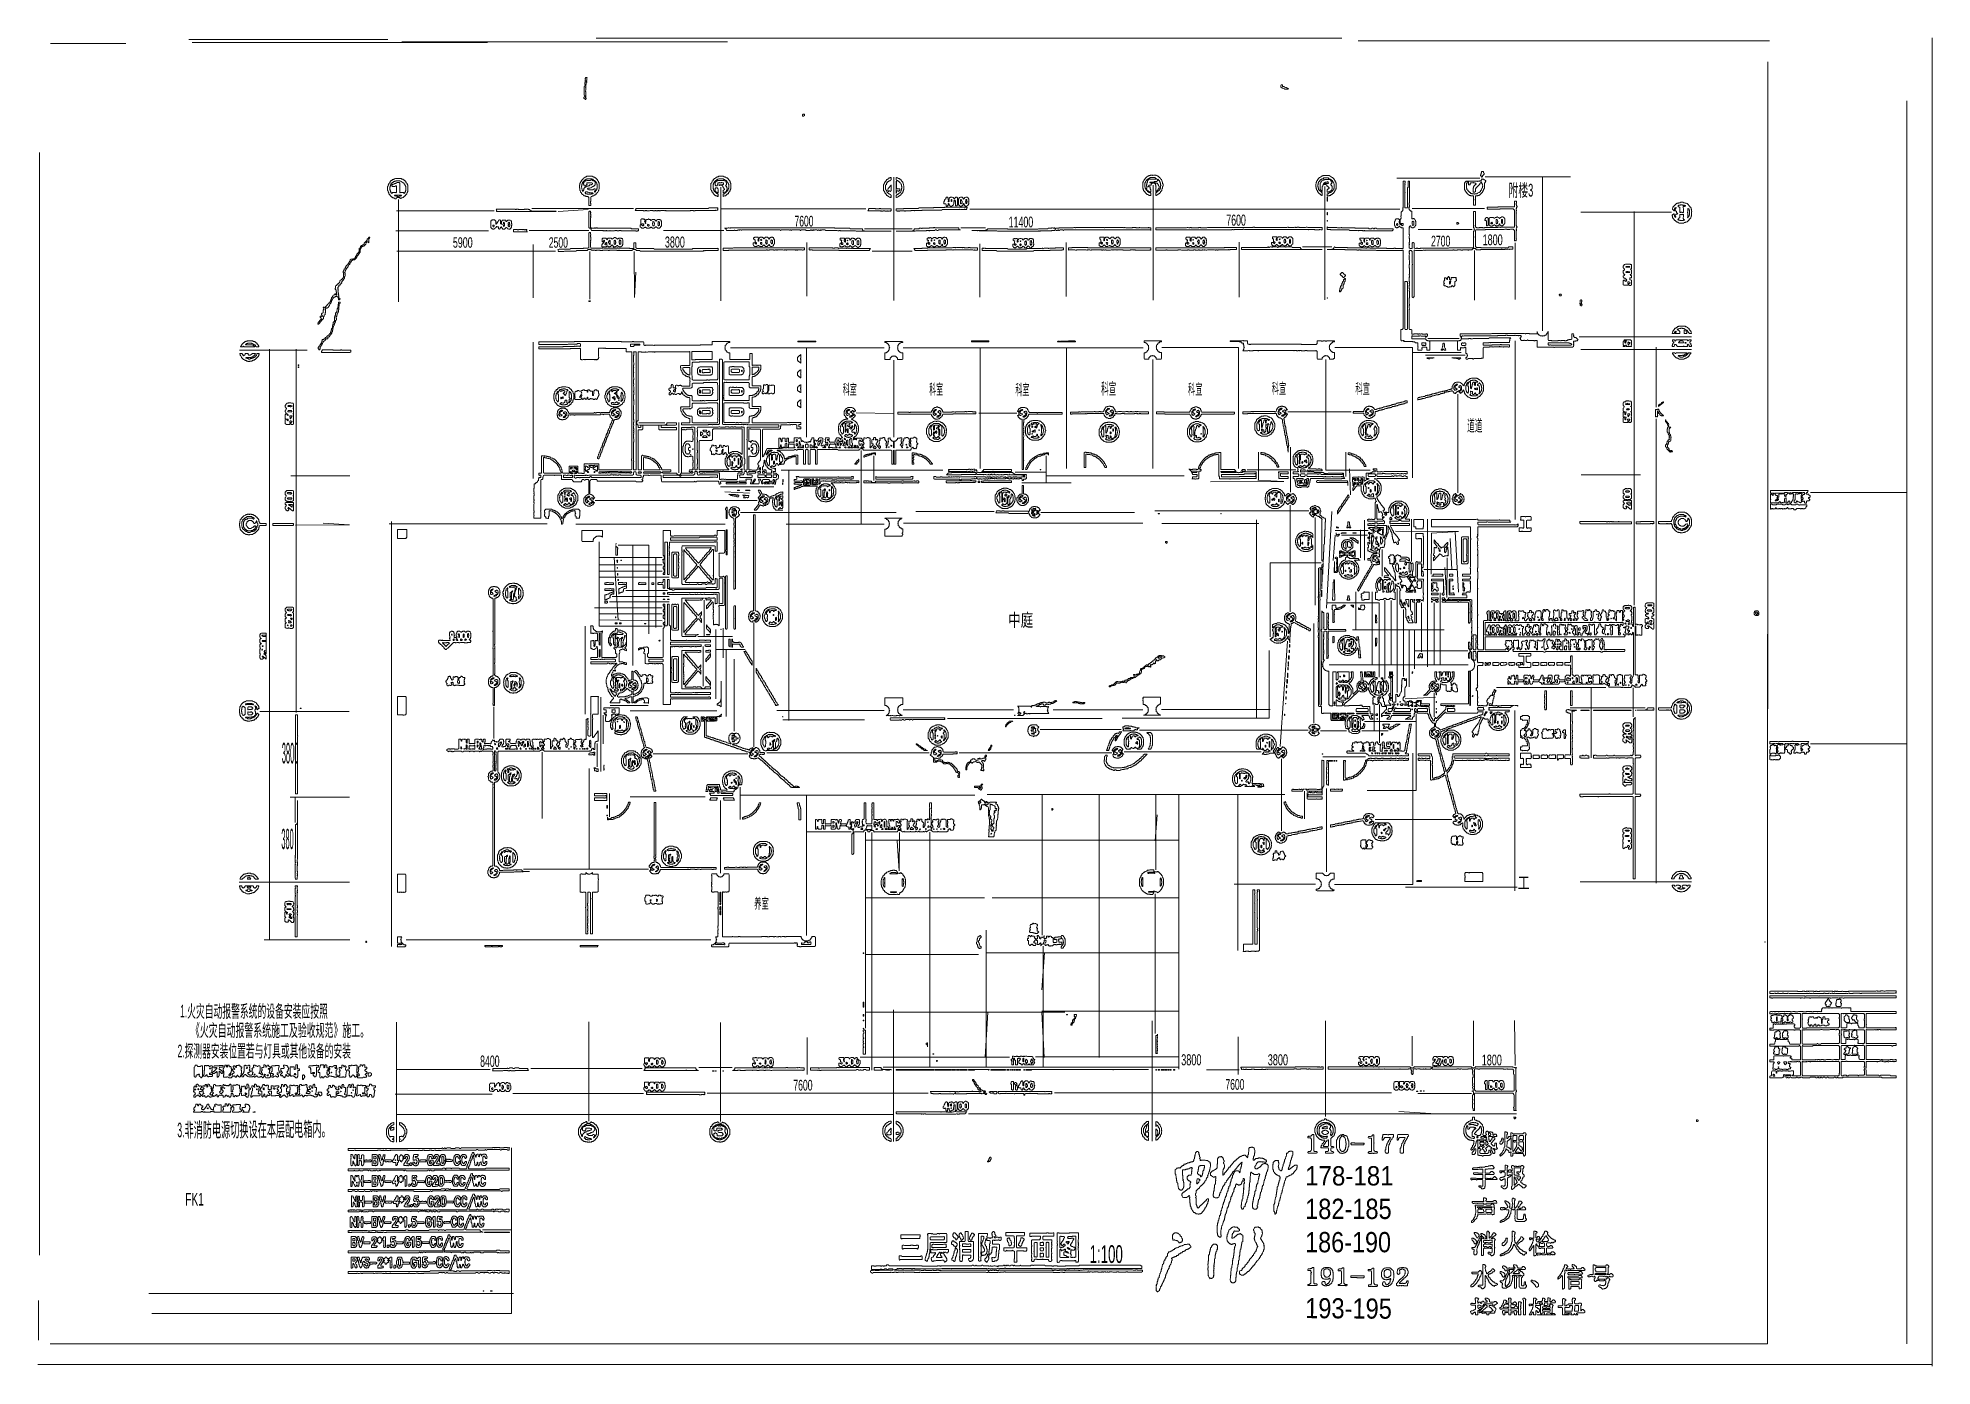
# Model space of a CAD drawing. Header units: millimetres. Extents: x 4 to 412, y 4 to 290.
import ezdxf

# ---------------------------------------------------------------- set-up
doc = ezdxf.new("R2010")
doc.units = ezdxf.units.MM
for name, color, linetype, lineweight in [('OCR_TEXT', 6, 'Continuous', 0), ('TRACE_CURVE', 6, 'Continuous', 0), ('TRACE_STRAIGHT', 5, 'Continuous', 0), ('TRACE_TEXT_SYMBOL', 6, 'Continuous', 0)]:
    doc.layers.add(name, color=color, linetype=linetype, lineweight=lineweight)
doc.styles.add('wqy-unicode', font='wqy-unicode.lff')

msp = doc.modelspace()

# ---------------------------------------------------------------- texts
at = {"layer": 'OCR_TEXT', "color": 6, "style": 'wqy-unicode'}
for s, height, width, p in [('附楼3', 2.732, 0.548917, (321.02, 256.09)), ('7600', 2.322, 0.591337, (167.06, 249.62)), ('11400', 2.322, 0.614174, (213.22, 249.44)), ('7600', 2.391, 0.592972, (260.15, 249.8)), ('5900', 2.254, 0.635286, (93.41, 245.05)), ('2500', 2.254, 0.616505, (114.08, 245.05)), ('3800', 2.391, 0.604491, (139.12, 245.08)), ('2700', 2.322, 0.60191, (304.29, 245.32)), ('1800', 2.322, 0.62712, (315.41, 245.59)), ('科室', 2.254, 0.475913, (177.46, 213.35)), ('科室', 2.322, 0.461916, (196.11, 213.36)), ('科室', 2.322, 0.461916, (214.68, 213.27)), ('科宣', 2.527, 0.462561, (233.16, 213.4)), ('科宣', 2.322, 0.479963, (251.9, 213.36)), ('科宣', 2.322, 0.479963, (269.94, 213.54)), ('科宣', 2.254, 0.494507, (287.98, 213.52)), ('道道', 2.527, 0.467559, (312.07, 205.43)), ('中庭', 2.801, 0.706138, (213.13, 163.36)), ('3800', 4.44, 0.25, (56.52, 133.83)), ('380', 4.372, 0.251336, (56.43, 115.34)), ('工', 2.66, 0.700141, (323, 106.76)), ('养室', 2.254, 0.494507, (158.37, 102.48)), ('1.火灾自动报警系统的设备安装应按照', 2.7323, 0.495594, (34.6, 79.02)), ('《火灾自动报警系统施工及验收规范》施工。', 2.7323, 0.502108, (36.93, 74.9)), ('2.探测器安装位置若与灯具或其他设备的安装', 2.7323, 0.493428, (34.06, 70.43)), ('8400', 2.459, 0.573341, (99.28, 68.36)), ('3800', 2.391, 0.61379, (250.43, 68.7)), ('3800', 2.391, 0.61379, (269.09, 68.7)), ('1800', 2.322, 0.62712, (315.23, 68.69)), ('7600', 2.322, 0.600874, (166.8, 63.26)), ('7600', 2.322, 0.591337, (259.97, 63.43)), ('178-181', 4.167, 0.933117, (277.14, 42.79)), ('FK1', 2.732, 0.601985, (35.69, 38.47)), ('182-185', 4.372, 0.869954, (277.14, 35.56)), ('186-190', 4.372, 0.863377, (277.14, 28.38)), ('1:100', 3.825, 0.560897, (230.67, 26.08))]:
    msp.add_text(s, height=height, dxfattribs=dict(at, width=width)).set_placement(p)
for s, height, rotation, width, p in [('3.非消防电源切换设在本层配电箱内。', 3.1422, 0.4092, 0.447789, (34, 53.18)), ('193-195', 4.338, -0.4308, 0.878017, (277.14, 14.18))]:
    msp.add_text(s, height=height, rotation=rotation, dxfattribs=dict(at, width=width)).set_placement(p)

# ---------------------------------------------------------------- linework, layer by layer
at = {"layer": 'TRACE_CURVE', "color": 6}
for points in [[(298.28, 259.4), (298.28, 253.7), (298.19, 253.62), (298.19, 253.44), (298.28, 253.35), (298.19, 253.26), (298.19, 253.09), (297.84, 252.74), (297.84, 251.95), (297.75, 251.86), (297.75, 251.69), (297.84, 251.6), (297.84, 251.43), (297.75, 251.34), (297.75, 251.25), (297.67, 251.16), (297.67, 250.73), (297.58, 250.64), (297.58, 250.55), (297.49, 250.46), (297.4, 250.55), (297.4, 250.73), (297.49, 250.81), (297.49, 251.08), (297.31, 251.25), (296.79, 251.25), (296.53, 250.99), (296.53, 250.81), (296.44, 250.73), (296.44, 249.85), (296.53, 249.76), (296.53, 249.5), (296.61, 249.5), (296.7, 249.41), (296.79, 249.41), (296.88, 249.32), (296.96, 249.32), (297.05, 249.41), (297.14, 249.41), (297.23, 249.5), (297.31, 249.5), (297.49, 249.67), (297.58, 249.67), (297.67, 249.59), (297.67, 249.5), (297.75, 249.41), (297.84, 249.41), (297.93, 249.32), (298.19, 249.32), (298.28, 249.24), (298.28, 244.95), (298.19, 244.86), (296.61, 244.86), (296.53, 244.95), (296.35, 244.95), (296.26, 244.86), (294.78, 244.86), (294.69, 244.95), (291.18, 244.95), (291.1, 245.03), (290.57, 245.03), (290.48, 244.95), (290.13, 244.95), (290.05, 245.03)], [(299.59, 253.79), (299.68, 253.88), (299.68, 254.23), (299.59, 254.32), (299.59, 254.67), (299.68, 254.75), (299.68, 259.4), (299.33, 259.4), (299.33, 258.08), (299.24, 257.99), (299.24, 253.88), (299.33, 253.79), (299.15, 253.62), (298.72, 253.62), (298.63, 253.7), (298.63, 256.86), (298.72, 256.94), (298.63, 257.03), (298.63, 258.61), (298.72, 258.69), (298.63, 258.78), (298.63, 258.96), (298.72, 259.04), (298.72, 259.31), (298.63, 259.4), (298.28, 259.4)], [(301.17, 244.95), (301.08, 244.86), (300.91, 244.86), (300.82, 244.95), (300.73, 244.95), (300.64, 245.03), (300.64, 246), (300.47, 246.17), (300.38, 246.17), (300.2, 246), (300.2, 244.95), (300.12, 244.86), (299.77, 244.86), (299.59, 245.03), (299.59, 245.65), (299.68, 245.73), (299.68, 245.82), (299.59, 245.91), (299.59, 246.17), (299.68, 246.26), (299.68, 247.05), (299.59, 247.13), (299.59, 247.57), (299.68, 247.66), (299.68, 247.84), (299.59, 247.92), (299.59, 249.24), (299.68, 249.32), (299.59, 249.41), (299.59, 249.5), (299.68, 249.59), (299.68, 249.67), (299.77, 249.76), (299.85, 249.76), (299.94, 249.67), (299.94, 249.59), (300.2, 249.32), (300.47, 249.32), (300.64, 249.5), (300.73, 249.5), (300.82, 249.59), (300.82, 249.67), (300.91, 249.76), (300.91, 249.85), (300.99, 249.94), (300.99, 250.73), (300.91, 250.81), (300.91, 250.99), (300.82, 251.08), (300.82, 251.16), (300.73, 251.25), (300.64, 251.25), (300.56, 251.34), (300.47, 251.34), (300.38, 251.25), (300.2, 251.25), (300.12, 251.34), (300.12, 252.91), (299.94, 252.91), (299.59, 253.26), (299.59, 253.44), (299.5, 253.53), (299.59, 253.62), (299.59, 253.79)], [(322.62, 255.1), (322.36, 255.1), (322.27, 255.02), (322.27, 253.97), (322.19, 253.88), (318.77, 253.88), (318.68, 253.79), (316.41, 253.79), (316.41, 253.62), (316.49, 253.53), (316.41, 253.44), (316.41, 253.35), (319.12, 253.35), (319.21, 253.44), (322.01, 253.44), (322.27, 253.18), (322.27, 249.59), (322.19, 249.5), (319.38, 249.5), (319.3, 249.41), (319.21, 249.5), (318.68, 249.5), (318.6, 249.41), (318.42, 249.41), (318.33, 249.5), (318.25, 249.5), (318.16, 249.41), (315.88, 249.41), (315.79, 249.32), (315.44, 249.32), (315.36, 249.41), (315.09, 249.41), (315, 249.32), (314.92, 249.41), (314.74, 249.41), (314.65, 249.32), (314.13, 249.32), (313.87, 249.59), (313.87, 252.83), (313.43, 252.83), (313.43, 249.94), (313.52, 249.85), (313.52, 249.76), (313.43, 249.67), (313.43, 249.41), (313.6, 249.24), (313.6, 249.06), (313.69, 248.97), (313.6, 248.89), (313.6, 248.71), (313.43, 248.54), (313.43, 247.49), (313.52, 247.4), (313.52, 247.31), (313.43, 247.22), (313.43, 245.12), (313.34, 245.03), (308.17, 245.03), (308.09, 244.95), (302.04, 244.95), (301.96, 244.86), (301.43, 244.86), (301.34, 244.95), (301.17, 244.95)], [(321.31, 244.77), (321.92, 244.77), (321.92, 245.21), (320.96, 245.21), (320.96, 245.12), (320.87, 245.03), (315.09, 245.03), (315, 245.12), (314.22, 245.12), (314.13, 245.03), (313.87, 245.3), (313.87, 248.8), (313.95, 248.89), (315.97, 248.89), (316.06, 248.97), (320.08, 248.97), (320.17, 249.06), (320.61, 249.06), (320.7, 248.97), (320.96, 248.97), (321.05, 249.06), (321.14, 248.97), (321.31, 248.97), (321.4, 249.06), (322.01, 249.06), (322.27, 248.8), (322.27, 246.52), (322.36, 246.52), (322.45, 246.61), (322.54, 246.52), (322.62, 246.52), (322.62, 246.78), (322.71, 246.87), (322.62, 246.96), (322.62, 248.71), (322.71, 248.8), (322.71, 248.97), (322.62, 249.06), (322.62, 249.15), (322.71, 249.24), (322.71, 249.32), (322.89, 249.5), (322.71, 249.67), (322.71, 249.76), (322.62, 249.85), (322.62, 252.48), (322.71, 252.56), (322.62, 252.65), (322.62, 253), (322.71, 253.09), (322.71, 253.18), (322.62, 253.26), (322.62, 253.44), (322.71, 253.53), (322.71, 253.7), (322.89, 253.88), (322.89, 253.97), (322.71, 254.14), (322.71, 254.32), (322.62, 254.4), (322.62, 254.58), (322.71, 254.67), (322.71, 255.02), (322.62, 255.1)], [(75.31, 247.31), (75.31, 247.22), (75.05, 246.96), (74.96, 246.96), (74.96, 246.7), (74.53, 246.26), (74.44, 246.26), (74.44, 246.17), (74.26, 246), (74.26, 245.82), (74.09, 245.65), (73.91, 245.65), (73.83, 245.56), (73.74, 245.56), (73.47, 245.3), (73.47, 245.21), (73.39, 245.12), (73.39, 245.03), (73.21, 244.86), (73.21, 244.24), (73.12, 244.16), (73.12, 244.07), (72.69, 243.63), (72.69, 243.54), (72.6, 243.46), (72.6, 243.37), (72.42, 243.19), (72.42, 243.02), (72.34, 242.93), (72.34, 242.84), (72.16, 242.67), (71.9, 242.67), (71.81, 242.58), (71.46, 242.58), (71.29, 242.41), (71.29, 242.23), (70.94, 241.88), (70.94, 241.71), (70.76, 241.53), (70.76, 241.44), (70.67, 241.35), (70.58, 241.35), (70.5, 241.27), (70.5, 241.18), (70.32, 241), (70.32, 240.92), (70.15, 240.74), (70.15, 240.57), (69.97, 240.39), (69.97, 240.3), (69.88, 240.22), (69.88, 240.13), (69.8, 240.04), (69.8, 239.95), (69.71, 239.87), (69.71, 239.78), (69.8, 239.69), (69.8, 239.52), (69.88, 239.43), (69.88, 239.34), (69.8, 239.25), (69.8, 238.64), (69.71, 238.55), (69.71, 238.46)], [(72.6, 242.93), (72.69, 243.02), (72.69, 243.19), (72.95, 243.46), (72.95, 243.54), (73.3, 243.89), (73.3, 243.98), (73.39, 244.07), (73.39, 244.68), (73.56, 244.86), (73.56, 244.95), (73.65, 245.03), (73.65, 245.12), (73.83, 245.3), (73.91, 245.3), (74, 245.38), (74.18, 245.38), (74.61, 245.82), (74.61, 245.91), (74.7, 246), (74.7, 246.08), (74.96, 246.35), (75.14, 246.35), (75.23, 246.26), (75.23, 246.08), (75.31, 246.17), (75.31, 246.96), (75.4, 247.05), (75.4, 247.13), (75.49, 247.22), (75.49, 247.31), (75.31, 247.31)], [(290.05, 245.03), (289.87, 245.03), (289.78, 244.95), (289.7, 245.03), (286.28, 245.03), (286.19, 245.12), (283.65, 245.12), (283.57, 245.21), (283.48, 245.21), (283.39, 245.12), (283.3, 245.12), (283.3, 244.95), (283.13, 244.77), (282.95, 244.77), (282.87, 244.68), (281.9, 244.68), (285.67, 244.68), (285.76, 244.6), (288.29, 244.6), (288.38, 244.51), (288.64, 244.51), (288.73, 244.6), (288.91, 244.6), (289, 244.51), (289.08, 244.51), (289.17, 244.6), (289.26, 244.51), (292.41, 244.51), (292.5, 244.42), (298.02, 244.42), (298.1, 244.51), (298.19, 244.51), (298.28, 244.42), (298.28, 227.61), (298.1, 227.43), (297.84, 227.43), (297.75, 227.34), (297.75, 225.15), (297.93, 224.98), (298.1, 224.98), (298.19, 225.07), (298.28, 225.07), (298.45, 224.89), (298.45, 224.8), (300.29, 224.8), (300.38, 224.72), (300.73, 224.72), (300.91, 224.54), (301.34, 224.54), (301.43, 224.45), (301.43, 223.66), (301.52, 223.58), (301.43, 223.49), (301.43, 222.96), (302.31, 222.96), (302.31, 223.05), (302.39, 223.14), (302.39, 223.23), (302.31, 223.31), (302.31, 223.49), (302.39, 223.58), (303.27, 223.58), (303.36, 223.49), (303.36, 222.96)], [(68.57, 234.35), (68.75, 234.17), (68.75, 233.91), (68.83, 233.82), (68.92, 233.82), (69.1, 234), (68.83, 234.26), (68.83, 234.61), (68.75, 234.7), (68.83, 234.79), (68.75, 234.87), (68.75, 235.22), (68.66, 235.31), (68.66, 235.57), (68.57, 235.66), (68.66, 235.75), (68.66, 236.01), (68.57, 236.1), (68.57, 236.19), (68.66, 236.28), (68.57, 236.36), (68.57, 236.45), (68.83, 236.71), (68.83, 236.89), (68.92, 236.98), (69.01, 236.98), (69.1, 237.06), (69.1, 237.15), (69.45, 237.5), (69.36, 237.59), (69.53, 237.76), (69.53, 237.85), (69.8, 238.11), (69.8, 238.2), (70.06, 238.46), (70.06, 238.82), (70.15, 238.9), (70.15, 239.6), (70.06, 239.69), (70.06, 239.78), (70.15, 239.87), (70.15, 239.95), (70.23, 240.04), (70.23, 240.22), (70.5, 240.48), (70.5, 240.57), (70.76, 240.83), (70.76, 240.92), (70.85, 241), (70.85, 241.18), (71.2, 241.53), (71.2, 241.62), (71.29, 241.71), (71.29, 241.79), (71.37, 241.88), (71.37, 241.97), (71.55, 242.14), (71.55, 242.23), (71.64, 242.32), (71.72, 242.32), (71.81, 242.41), (72.16, 242.41), (72.6, 242.84), (72.6, 242.93)], [(299.68, 243.81), (299.59, 243.89), (299.59, 244.07), (299.68, 244.16), (299.59, 244.24), (299.59, 244.33), (299.77, 244.51), (299.85, 244.42), (300.03, 244.42), (300.2, 244.24), (300.2, 241.62), (300.29, 241.53), (300.29, 241.44), (300.2, 241.35), (300.2, 234.35), (300.29, 234.35), (300.38, 234.26), (300.64, 234.52), (300.64, 244.42), (300.73, 244.51), (300.82, 244.51), (300.91, 244.42), (302.48, 244.42), (302.57, 244.51), (302.83, 244.51), (302.92, 244.42), (303.01, 244.51), (308.96, 244.51), (309.05, 244.6), (309.22, 244.6), (309.31, 244.51), (309.93, 244.51), (310.01, 244.6), (310.71, 244.6), (310.8, 244.51), (311.06, 244.51), (311.15, 244.6), (312.2, 244.6), (312.29, 244.51), (312.38, 244.51), (312.47, 244.6), (313.17, 244.6), (313.17, 244.68), (313.34, 244.86), (313.52, 244.86), (313.6, 244.95), (313.69, 244.86), (313.87, 244.86), (314.04, 244.68), (314.04, 244.6), (314.92, 244.6), (315, 244.68), (319.38, 244.68), (319.47, 244.77), (319.56, 244.77), (319.65, 244.68), (320.17, 244.68), (320.26, 244.77), (320.52, 244.77), (320.61, 244.68), (320.7, 244.77), (321.14, 244.77), (321.22, 244.68), (321.31, 244.77)], [(302.13, 226.47), (302.04, 226.38), (301.96, 226.38), (301.87, 226.47), (301.69, 226.47), (301.61, 226.38), (301.43, 226.38), (301.34, 226.47), (300.64, 226.47), (300.56, 226.38), (300.2, 226.38), (300.12, 226.47), (300.12, 227.34), (300.03, 227.43), (299.68, 227.43), (299.59, 227.52), (299.59, 231.72), (299.68, 231.81), (299.68, 231.9), (299.59, 231.98), (299.59, 232.6), (299.68, 232.68), (299.68, 232.77), (299.59, 232.86), (299.59, 234.17), (299.68, 234.26), (299.68, 235.66), (299.59, 235.75), (299.59, 235.93), (299.68, 236.01), (299.68, 236.19), (299.59, 236.28), (299.59, 236.89), (299.68, 236.98), (299.68, 237.15), (299.59, 237.24), (299.59, 237.33), (299.68, 237.41), (299.68, 237.68), (299.59, 237.76), (299.59, 238.64), (299.68, 238.73), (299.68, 238.82), (299.59, 238.9), (299.68, 238.99), (299.68, 239.08), (299.59, 239.17), (299.59, 239.25), (299.68, 239.34), (299.68, 240.65), (299.59, 240.74), (299.59, 241.35), (299.68, 241.44), (299.68, 242.32), (299.59, 242.41), (299.59, 242.58), (299.68, 242.67), (299.59, 242.76), (299.59, 243.02), (299.68, 243.11), (299.59, 243.19), (299.59, 243.54), (299.68, 243.63), (299.68, 243.81)], [(69.71, 238.46), (69.53, 238.29), (69.45, 238.29), (69.36, 238.2), (69.36, 238.11), (69.27, 238.03), (69.1, 238.03), (69.01, 237.94), (69.01, 237.59), (68.66, 237.24), (68.57, 237.24), (68.4, 237.06), (68.4, 236.98), (68.31, 236.89), (68.22, 236.89), (68.13, 236.8), (68.13, 236.36), (68.05, 236.28), (68.05, 236.1), (68.22, 235.93), (68.22, 235.57), (68.31, 235.49), (68.31, 235.22), (68.22, 235.14), (67.96, 235.14), (67.96, 234.96), (67.87, 234.87), (67.78, 234.87), (67.69, 234.79), (67.61, 234.79), (67.52, 234.7), (67.52, 234.61), (67.43, 234.52), (67.43, 234.44), (67.26, 234.26), (67.26, 234), (67.08, 233.82), (67.08, 233.65), (66.99, 233.56), (66.99, 233.39), (66.91, 233.3), (66.82, 233.3), (66.73, 233.21), (66.73, 233.12), (66.38, 232.77), (66.29, 232.77), (66.29, 232.68), (65.77, 232.16), (65.68, 232.25), (65.42, 232.25), (65.42, 232.16), (65.51, 232.16), (65.59, 232.07), (65.59, 231.9), (65.51, 231.81), (65.51, 231.63), (65.42, 231.55), (65.42, 231.02), (65.33, 230.93), (65.16, 230.93), (65.16, 230.85), (65.07, 230.76), (65.07, 230.67), (65.16, 230.58)], [(65.16, 230.58), (65.16, 230.5), (65.33, 230.32), (65.24, 230.23), (65.16, 230.23), (65.07, 230.32), (64.89, 230.32), (64.8, 230.23), (64.8, 230.06), (64.98, 229.88), (64.98, 229.8), (65.07, 229.71), (64.89, 229.53), (64.8, 229.53), (64.8, 229.44), (64.63, 229.27), (64.63, 229.18), (64.37, 228.92), (64.37, 228.83), (64.28, 228.74), (64.28, 228.57), (64.45, 228.57), (64.72, 228.83), (64.72, 228.92), (64.98, 229.18), (64.98, 229.27), (65.51, 229.8), (65.51, 230.15), (65.68, 230.32), (65.68, 230.5), (65.86, 230.67), (65.86, 231.02), (65.94, 231.11), (65.94, 231.55), (65.86, 231.63), (65.86, 231.72), (65.94, 231.81), (65.94, 231.9), (66.12, 232.07), (66.21, 231.98), (66.29, 232.07), (66.38, 232.07), (66.56, 232.25), (66.56, 232.33), (66.82, 232.6), (66.82, 232.68), (66.91, 232.77), (66.91, 232.86), (66.99, 232.95), (66.99, 233.04), (67.08, 233.12), (67.08, 233.21), (67.26, 233.39), (67.26, 233.65), (67.43, 233.82), (67.43, 233.91), (67.52, 234), (67.52, 234.09), (67.78, 234.35), (67.96, 234.35), (68.13, 234.52), (68.48, 234.52), (68.57, 234.44), (68.57, 234.35)], [(119.63, 224.8), (119.54, 224.72), (111.92, 224.72), (111.92, 224.19), (118.14, 224.19), (118.23, 224.28), (120.15, 224.28), (120.24, 224.37), (120.85, 224.37), (120.94, 224.28), (120.94, 223.84), (120.85, 223.75), (120.76, 223.84), (119.98, 223.84), (119.89, 223.75), (119.8, 223.84), (119.63, 223.84), (119.54, 223.75), (117.17, 223.75), (117.09, 223.66), (111.92, 223.66), (111.92, 223.23), (118.66, 223.23), (118.75, 223.31), (120.68, 223.31), (120.76, 223.4), (120.94, 223.23), (120.94, 220.95), (121.12, 220.95), (121.2, 220.86), (121.38, 220.86), (121.47, 220.95), (121.82, 220.95), (121.9, 220.86), (121.99, 220.95), (123.92, 220.95), (124.01, 220.86), (124.09, 220.86), (124.18, 220.95), (124.27, 220.95), (124.36, 220.86), (124.44, 220.86), (124.53, 220.95), (124.62, 220.95), (124.79, 221.13), (124.79, 221.3), (124.88, 221.39), (124.88, 221.48), (124.79, 221.56), (124.79, 223.31), (124.88, 223.4), (125.93, 223.4), (126.02, 223.31), (126.11, 223.4), (126.28, 223.4), (126.37, 223.31), (130.66, 223.31), (130.75, 223.23), (130.75, 222.7), (130.84, 222.61), (131.89, 222.61), (131.97, 222.53), (131.97, 199.49), (131.89, 199.41)], [(159.65, 218.5), (159.65, 218.67), (159.82, 218.85), (159.82, 219.64), (159.74, 219.72), (159.03, 219.72), (158.95, 219.64), (158.86, 219.72), (158.07, 219.72), (157.98, 219.64), (157.9, 219.72), (157.9, 222.26), (157.46, 222.26), (157.46, 221.04), (157.37, 220.95), (153.17, 220.95), (153.08, 221.04), (153.08, 222.35), (152.82, 222.35), (152.64, 222.53), (152.55, 222.53), (152.29, 222.79), (152.29, 222.88), (152.12, 223.05), (152.12, 223.4), (152.03, 223.49), (152.12, 223.58), (152.12, 223.93), (152.29, 224.1), (152.29, 224.19), (152.55, 224.45), (152.64, 224.45), (152.82, 224.63), (153.08, 224.63), (153.08, 224.8), (149.31, 224.8), (149.31, 224.19), (149.23, 224.1), (146.77, 224.1), (146.69, 224.02), (136.88, 224.02), (136.79, 223.93), (136.7, 223.93), (136.62, 224.02), (134.95, 224.02), (134.86, 223.93), (134.78, 223.93), (134.6, 224.1), (134.6, 224.63), (134.51, 224.72), (132.41, 224.72), (132.32, 224.8), (132.15, 224.8), (132.06, 224.72), (129.79, 224.72), (129.7, 224.8), (119.63, 224.8)], [(328.4, 226.03), (328.32, 225.94), (328.23, 226.03), (327.88, 226.03), (327.7, 226.2), (327.62, 226.2), (327.35, 226.47), (327.35, 226.55), (327.18, 226.73), (327.18, 226.99), (327.18, 226.55), (327.09, 226.47), (325.51, 226.47), (325.43, 226.55), (324.73, 226.55), (324.64, 226.47), (324.55, 226.47), (324.46, 226.55), (317.37, 226.55), (317.28, 226.47), (310.63, 226.47), (310.54, 226.38), (310.54, 225.94), (310.63, 225.94), (310.8, 225.77), (310.8, 225.59), (310.89, 225.5), (310.8, 225.42), (310.8, 225.24), (310.63, 225.07), (310.45, 225.07), (310.36, 224.98), (303.62, 224.98), (303.53, 225.07), (303.36, 225.07), (303.18, 225.24), (303.18, 225.42), (300.2, 225.42), (300.12, 225.5), (300.12, 225.94), (300.2, 226.03), (300.29, 226.03), (300.38, 225.94), (301.61, 225.94), (301.69, 226.03), (301.78, 225.94), (301.87, 226.03), (302.04, 226.03), (302.13, 225.94), (302.92, 225.94), (303.01, 226.03), (303.18, 225.85), (303.18, 225.59), (303.18, 225.77), (303.36, 225.94), (303.53, 225.94), (303.53, 226.38), (303.45, 226.38), (303.36, 226.47), (303.27, 226.47), (303.18, 226.38), (302.48, 226.38), (302.39, 226.47), (302.13, 226.47)], [(303.36, 222.96), (304.06, 222.96), (304.06, 224.8), (303.97, 224.89), (304.06, 224.98), (309.93, 224.98), (310.01, 224.89), (310.01, 222.96), (310.63, 222.96), (310.63, 223.49), (310.71, 223.58), (310.8, 223.49), (311.41, 223.49), (311.5, 223.58), (311.68, 223.58), (311.76, 223.49), (311.76, 222.26), (311.94, 222.26), (312.11, 222.09), (312.11, 221.91), (312.2, 221.83), (312.11, 221.74), (312.11, 221.56), (311.94, 221.39), (311.76, 221.39), (311.76, 221.13), (311.85, 221.04), (312.2, 221.04), (312.29, 221.13), (313.25, 221.13), (313.34, 221.04), (313.43, 221.04), (313.52, 221.13), (315.09, 221.13), (315.18, 221.21), (315.44, 221.21), (315.53, 221.3), (315.53, 223.49), (315.62, 223.58), (316.84, 223.58), (316.93, 223.66), (317.63, 223.66), (317.72, 223.58), (317.81, 223.66), (318.95, 223.66), (319.03, 223.75), (319.12, 223.75), (319.21, 223.66), (319.73, 223.66), (319.82, 223.58), (319.91, 223.66), (320.87, 223.66), (320.96, 223.58), (321.05, 223.58), (321.14, 223.66), (321.22, 223.66), (321.22, 224.1), (319.47, 224.1), (319.38, 224.19), (319.3, 224.19), (319.21, 224.1), (317.46, 224.1), (317.37, 224.02), (315.62, 224.02)], [(315.62, 224.02), (315.53, 224.1), (315.53, 224.45), (315.62, 224.54), (316.76, 224.54), (316.84, 224.63), (316.93, 224.63), (317.02, 224.54), (317.11, 224.63), (321.22, 224.63), (321.22, 224.98), (321.31, 225.07), (321.31, 225.42), (321.49, 225.59), (316.84, 225.59), (316.76, 225.5), (313.34, 225.5), (313.25, 225.42), (312.9, 225.42), (312.82, 225.5), (312.47, 225.5), (312.38, 225.42), (310.98, 225.42), (310.89, 225.5), (310.89, 225.94), (310.98, 226.03), (311.06, 226.03), (311.15, 225.94), (311.24, 225.94), (311.33, 226.03), (318.6, 226.03), (318.68, 226.12), (320.35, 226.12), (320.43, 226.2), (320.7, 226.2), (320.78, 226.12), (322.36, 226.12), (322.45, 226.2), (322.54, 226.12), (323.06, 226.12), (323.15, 226.03), (323.24, 226.12), (323.59, 226.12), (323.76, 225.94), (323.67, 225.85), (323.67, 225.59), (323.59, 225.5), (323.5, 225.59), (323.41, 225.59), (323.59, 225.42), (323.59, 225.15), (323.67, 225.15), (323.76, 225.07), (324.29, 225.07), (324.38, 225.15), (324.46, 225.07), (324.99, 225.07), (325.08, 225.15), (325.16, 225.15), (325.25, 225.07), (326.48, 225.07), (326.56, 224.98), (326.65, 224.98), (326.74, 225.07)], [(326.74, 225.07), (327.09, 225.07), (327.18, 224.98), (327.18, 223.66), (327.27, 223.58), (330.77, 223.58), (330.86, 223.49), (330.94, 223.58), (334.8, 223.58), (334.97, 223.75), (334.97, 223.84), (335.06, 223.93), (334.97, 224.02), (334.97, 224.19), (335.06, 224.28), (334.97, 224.37), (335.06, 224.45), (335.06, 224.54), (334.97, 224.63), (334.97, 224.8), (335.06, 224.89), (335.41, 224.89), (335.5, 224.98), (335.76, 224.98), (336.02, 225.24), (335.94, 225.24), (335.5, 225.68), (335.23, 225.68), (334.97, 225.94), (334.97, 226.12), (335.06, 226.2), (335.06, 226.29), (334.97, 226.38), (334.97, 226.47), (334.62, 226.47), (334.62, 225.33), (334.53, 225.24), (334.1, 225.24), (334.01, 225.15), (333.75, 225.15), (333.66, 225.07), (333.48, 225.07), (333.4, 224.98), (333.13, 224.98), (333.05, 225.07), (332.34, 225.07), (332.26, 224.98), (332.17, 224.98), (332.08, 225.07), (331.73, 225.07), (331.64, 224.98), (330.33, 224.98), (330.24, 225.07), (329.63, 225.07), (329.54, 225.15), (329.54, 226.91), (329.45, 226.99), (329.45, 226.73), (329.28, 226.55), (329.28, 226.47), (329.02, 226.2), (328.93, 226.2), (328.75, 226.03), (328.4, 226.03)], [(132.32, 222.53), (132.41, 222.61), (132.85, 222.61), (132.94, 222.53), (132.94, 197.22), (132.85, 197.13), (132.41, 197.13), (132.32, 197.22), (132.32, 198.88), (132.41, 198.97), (132.32, 199.06), (132.32, 203.08), (132.41, 203.17), (132.41, 203.79), (132.32, 203.87), (132.32, 203.96), (132.41, 204.05), (132.32, 204.14), (132.32, 204.84), (132.41, 204.92), (132.41, 205.01), (132.32, 205.1), (132.32, 205.19), (132.41, 205.27), (132.41, 205.45), (132.32, 205.54), (132.32, 205.71), (132.41, 205.8), (132.41, 205.97), (132.32, 206.06), (132.32, 206.59), (132.41, 206.68), (132.41, 206.76), (132.32, 206.85), (132.32, 207.38), (132.41, 207.46), (132.41, 207.9), (132.32, 207.99), (132.32, 209.22), (132.41, 209.3), (132.41, 209.48), (132.32, 209.57), (132.32, 211.05), (132.41, 211.14), (132.41, 212.1), (132.32, 212.19), (132.41, 212.28), (132.32, 212.37), (132.32, 213.33), (132.41, 213.42), (132.41, 213.86), (132.32, 213.94), (132.32, 214.12), (132.41, 214.21), (132.41, 215.08), (132.32, 215.17), (132.32, 215.43), (132.41, 215.52), (132.41, 215.61), (132.32, 215.7), (132.32, 216.57), (132.41, 216.66), (132.41, 217.01), (132.32, 217.1)], [(132.32, 217.1), (132.32, 218.06), (132.41, 218.15), (132.32, 218.24), (132.32, 219.11), (132.41, 219.2), (132.32, 219.29), (132.32, 219.72), (132.41, 219.81), (132.41, 220.25), (132.32, 220.34), (132.32, 221.83), (132.41, 221.91), (132.41, 222.44), (132.32, 222.53)], [(139.68, 206.76), (141.43, 206.76), (141.52, 206.85), (141.61, 206.85), (141.61, 207.29), (139.59, 207.29), (139.51, 207.2), (139.51, 207.03), (139.33, 206.85), (139.16, 206.85), (139.07, 206.76), (133.64, 206.76), (133.81, 206.76), (133.9, 206.68), (133.9, 206.5), (133.99, 206.41), (133.81, 206.24), (133.46, 206.24), (133.38, 206.33), (133.38, 206.85), (133.2, 206.85), (133.03, 207.03), (133.03, 207.2), (132.94, 207.29), (133.03, 207.38), (133.03, 207.55), (133.2, 207.73), (133.38, 207.73), (133.38, 222.53), (133.46, 222.61), (133.99, 222.61), (134.08, 222.53), (134.95, 222.53), (135.04, 222.61), (135.13, 222.53), (135.39, 222.53), (135.48, 222.61), (136.44, 222.61), (136.53, 222.53), (136.62, 222.61), (136.79, 222.61), (136.88, 222.53), (136.97, 222.53), (137.05, 222.61), (144.32, 222.61)], [(144.32, 222.61), (144.41, 222.7), (144.5, 222.61), (144.5, 219.72), (144.41, 219.64), (142.66, 219.64), (142.57, 219.55), (142.48, 219.55), (142.48, 219.2), (142.57, 219.11), (142.57, 218.67), (142.66, 218.59), (142.66, 218.5), (142.75, 218.41), (142.75, 218.32), (142.83, 218.24), (142.83, 218.15), (143.01, 217.97), (143.01, 217.88), (143.36, 217.53), (143.45, 217.53), (143.62, 217.36), (143.8, 217.36), (143.88, 217.27), (143.97, 217.27), (144.06, 217.18), (144.32, 217.18), (144.5, 217.01), (144.5, 216.83), (144.59, 216.75), (144.5, 216.66), (144.5, 216.31), (144.59, 216.22), (144.5, 216.13), (144.5, 215.26), (144.41, 215.17), (142.75, 215.17), (142.66, 215.26), (142.66, 215.35), (142.57, 215.35), (142.48, 215.43), (142.4, 215.43), (142.31, 215.35), (142.13, 215.35), (142.05, 215.26), (141.87, 215.26), (141.78, 215.35), (141.78, 215.43), (141.52, 215.43), (141.43, 215.35), (141.43, 214.91), (141.34, 214.82), (140.99, 214.82), (140.91, 214.91), (140.91, 215.43), (140.82, 215.43), (140.73, 215.52), (140.64, 215.52), (140.47, 215.35), (140.47, 214.91), (140.29, 214.73), (140.03, 214.73), (139.94, 214.64), (139.94, 214.47)], [(143.71, 208.51), (143.8, 208.43), (143.88, 208.43), (143.97, 208.34), (144.15, 208.34), (144.23, 208.25), (144.41, 208.25), (144.5, 208.16), (144.5, 207.38), (144.41, 207.29), (142.66, 207.29), (142.66, 206.85), (148.44, 206.85), (148.53, 206.94), (149.31, 206.94), (149.4, 206.85), (149.49, 206.94), (150.72, 206.94), (150.89, 207.11), (150.89, 220.95), (150.98, 221.04), (151.33, 221.04), (151.5, 220.86), (151.5, 212.19), (151.59, 212.1), (151.5, 212.02), (151.5, 207.03), (151.59, 206.94), (155.88, 206.94), (155.97, 206.85), (156.06, 206.94), (156.67, 206.94), (156.76, 206.85), (156.85, 206.85), (156.93, 206.94), (157.02, 206.94), (157.11, 206.85), (163.59, 206.85), (163.68, 206.76), (163.68, 206.41), (163.59, 206.33), (156.85, 206.33), (156.85, 203.87), (156.76, 203.79), (156.76, 203.7), (156.85, 203.61), (156.85, 197.22), (156.67, 197.04), (156.32, 197.04), (156.23, 197.13), (156.23, 198.36), (156.32, 198.44), (156.32, 199.49), (156.23, 199.58), (156.23, 206.24), (156.15, 206.33), (155.79, 206.33), (155.71, 206.41), (155.62, 206.41), (155.53, 206.33), (154.39, 206.33), (154.31, 206.41), (154.04, 206.41), (153.96, 206.33)], [(168.41, 207.38), (166.04, 207.38), (165.95, 207.29), (165.87, 207.38), (165.52, 207.38), (165.43, 207.29), (157.98, 207.29), (157.9, 207.38), (157.9, 208.25), (157.98, 208.34), (158.16, 208.34), (158.25, 208.43), (158.33, 208.43), (158.42, 208.51), (158.6, 208.51), (158.68, 208.6), (158.77, 208.6), (159.47, 209.3), (159.47, 209.39), (159.65, 209.57), (159.65, 209.74), (159.74, 209.83), (159.74, 209.92), (159.82, 210), (159.82, 210.7), (159.74, 210.79), (157.98, 210.79), (157.9, 210.88), (157.9, 212.72), (157.98, 212.81), (158.25, 212.81), (158.33, 212.89), (158.51, 212.89), (158.6, 212.98), (158.68, 212.98), (159.03, 213.33), (159.12, 213.33), (159.3, 213.51), (159.3, 213.59), (159.47, 213.77), (159.47, 213.86), (159.65, 214.03), (159.65, 214.21), (159.74, 214.29), (159.74, 214.38), (159.82, 214.47), (159.82, 215.17), (159.74, 215.26), (157.98, 215.26), (157.9, 215.35), (157.9, 217.1), (158.07, 217.27), (158.33, 217.27), (158.42, 217.36), (158.51, 217.36), (158.6, 217.45), (158.68, 217.45), (158.86, 217.62), (158.95, 217.62), (159.3, 217.97), (159.3, 218.06), (159.56, 218.32), (159.56, 218.41), (159.65, 218.5)], [(139.94, 214.47), (140.12, 214.29), (140.21, 214.29), (140.29, 214.21), (140.29, 213.94), (140.03, 213.68), (140.03, 213.42), (140.12, 213.33), (140.29, 213.33), (140.64, 213.68), (140.73, 213.68), (140.99, 213.42), (141.08, 213.51), (141.26, 213.51), (141.34, 213.42), (141.61, 213.42), (141.7, 213.51), (141.78, 213.51), (141.87, 213.59), (142.13, 213.59), (142.31, 213.42), (142.4, 213.42), (142.66, 213.68), (142.66, 213.86), (142.75, 213.94), (142.83, 213.86), (142.83, 213.68), (143.01, 213.51), (143.01, 213.42), (143.18, 213.24), (143.27, 213.24), (143.36, 213.16), (143.36, 213.07), (143.45, 213.07), (143.53, 212.98), (143.62, 212.98), (143.71, 212.89), (143.8, 212.89), (143.88, 212.81), (143.97, 212.81), (144.06, 212.72), (144.41, 212.72), (144.5, 212.63), (144.5, 210.79), (144.41, 210.7), (142.57, 210.7), (142.57, 210.62), (142.48, 210.53), (142.48, 210.44), (142.57, 210.35), (142.57, 209.83), (142.66, 209.74), (142.66, 209.65), (142.75, 209.57), (142.75, 209.48), (142.83, 209.39), (142.83, 209.22), (143.1, 208.95), (143.1, 208.86), (143.18, 208.86), (143.45, 208.6), (143.53, 208.6), (143.62, 208.51), (143.71, 208.51)], [(179.88, 209.65), (180.05, 209.83), (180.23, 209.83), (180.23, 209.92), (179.97, 210.18), (179.97, 210.27), (179.88, 210.35), (179.79, 210.35), (179.61, 210.53), (179.53, 210.53), (179.44, 210.62), (178.65, 210.62), (178.56, 210.53), (178.48, 210.53), (178.3, 210.35), (178.21, 210.35), (178.13, 210.27), (178.13, 210.18), (177.86, 209.92), (177.86, 209.83), (177.78, 209.74), (177.78, 209.04), (177.86, 208.95), (177.86, 208.86), (178.04, 208.69), (178.04, 208.6), (178.39, 208.25), (178.48, 208.25), (178.56, 208.16), (178.48, 208.08), (178.04, 208.08), (177.95, 207.99), (177.86, 207.99), (177.78, 207.9), (177.6, 207.9), (177.43, 207.73), (177.34, 207.73), (176.9, 207.29), (176.9, 207.2), (176.72, 207.03), (176.72, 206.94), (176.64, 206.85), (176.64, 206.59), (176.55, 206.5), (176.55, 205.45), (176.64, 205.36), (176.64, 205.1), (176.72, 205.01), (176.72, 204.92), (176.9, 204.75), (176.9, 204.66), (177.43, 204.14), (177.34, 204.05), (177.25, 204.05), (177.08, 203.87), (177.08, 203.79), (176.99, 203.7), (176.81, 203.87), (176.81, 203.96), (176.72, 203.96), (176.64, 204.05), (176.2, 204.05), (176.02, 203.87), (176.02, 203.79)], [(179.97, 203.7), (179.88, 203.61), (179.79, 203.7), (179.79, 203.87), (179.7, 203.96), (180.05, 204.31), (180.14, 204.31), (180.32, 204.49), (180.32, 204.57), (180.58, 204.84), (180.58, 204.92), (180.67, 205.01), (180.67, 205.1), (180.75, 205.19), (180.75, 205.45), (180.84, 205.54), (180.84, 206.41), (180.75, 206.5), (180.75, 206.76), (180.67, 206.85), (180.67, 206.94), (180.58, 207.03), (180.58, 207.11), (180.49, 207.2), (180.49, 207.29), (180.14, 207.64), (180.05, 207.64), (179.88, 207.81), (179.79, 207.81), (179.7, 207.9), (179.61, 207.9), (179.53, 207.99), (179.44, 207.99), (179.35, 208.08), (179.44, 208.16), (179.53, 208.16), (179.79, 208.43), (179.88, 208.43), (179.97, 208.51), (179.97, 208.6), (180.14, 208.78), (180.14, 208.86), (180.23, 208.95), (180.05, 208.95), (179.88, 209.13), (179.88, 209.3), (179.88, 209.13), (179.79, 209.04), (179.61, 209.22), (179.61, 209.3), (179.53, 209.3), (179.35, 209.48), (179.18, 209.48), (179.09, 209.57), (179.09, 209.65), (179.18, 209.74), (179.35, 209.74), (179.53, 209.92), (179.61, 209.92), (179.79, 209.74), (179.79, 209.65), (179.88, 209.57), (179.88, 209.48), (179.88, 209.65)], [(215.96, 210.62), (215.87, 210.53), (215.78, 210.53), (215.61, 210.35), (215.52, 210.35), (215.35, 210.18), (215.35, 210.09), (215.26, 210), (215.26, 209.92), (215.17, 209.83), (215.17, 209.74), (215.26, 209.74), (215.43, 209.57), (215.43, 209.39), (215.52, 209.3), (215.43, 209.22), (215.43, 209.04), (215.26, 208.86), (215.17, 208.86), (215.17, 208.78), (215.26, 208.69), (215.26, 208.6), (215.7, 208.16), (215.78, 208.16), (215.87, 208.08), (216.05, 208.08), (216.13, 207.99), (216.13, 197.22), (216.4, 197.22), (216.4, 199.06), (216.48, 199.14), (216.4, 199.23), (216.4, 203.61), (216.48, 203.7), (216.48, 203.79), (216.4, 203.87), (216.4, 204.22), (216.48, 204.31), (216.48, 204.57), (216.4, 204.66), (216.4, 205.01), (216.48, 205.1), (216.4, 205.19), (216.4, 205.27), (216.48, 205.36), (216.48, 205.62), (216.4, 205.71), (216.4, 205.8), (216.48, 205.89), (216.48, 205.97), (216.4, 206.06), (216.4, 206.15), (216.48, 206.24), (216.48, 206.59), (216.4, 206.68), (216.4, 207.29), (216.48, 207.38), (216.48, 207.99), (216.57, 208.08), (216.75, 208.08), (216.92, 208.25), (217.01, 208.25), (217.45, 208.69), (217.45, 208.86)], [(217.45, 208.86), (217.53, 208.95), (217.53, 209.04), (217.62, 209.13), (219.29, 209.13), (219.37, 209.22), (219.46, 209.13), (224.8, 209.13), (224.8, 209.48), (219.55, 209.48), (219.46, 209.39), (219.37, 209.48), (217.71, 209.48), (217.62, 209.57), (217.62, 209.65), (217.53, 209.74), (217.53, 209.83), (217.45, 209.92), (217.45, 210), (217.27, 210.18), (217.27, 210.27), (217.1, 210.44), (217.01, 210.44), (216.92, 210.53), (216.83, 210.53), (216.75, 210.62), (215.96, 210.62)], [(140.21, 196.69), (140.38, 196.87), (140.38, 197.04), (140.29, 197.13), (138.54, 197.13), (138.45, 197.22), (138.45, 197.3), (138.37, 197.39), (138.37, 197.57), (138.19, 197.74), (138.19, 197.83), (138.1, 197.92), (138.1, 198.01), (137.93, 198.18), (137.93, 198.27), (137.75, 198.44), (137.75, 198.53), (136.97, 199.32), (136.88, 199.32), (136.7, 199.49), (136.62, 199.49), (136.53, 199.58), (136.44, 199.58), (136.35, 199.67), (136.27, 199.67), (136.18, 199.76), (136.09, 199.76), (136, 199.84), (135.92, 199.84), (135.83, 199.93), (135.65, 199.93), (135.57, 200.02), (135.3, 200.02), (135.21, 200.11), (134.95, 200.11), (134.86, 200.19), (134.43, 200.19), (134.34, 200.28), (134.25, 200.28), (134.16, 200.19), (134.08, 200.19), (134.08, 197.22), (133.99, 197.13), (133.46, 197.13), (133.38, 197.22), (133.38, 205.71), (133.46, 205.8), (134.16, 205.8), (134.34, 205.97), (134.34, 206.68), (134.43, 206.76), (137.75, 206.76), (137.84, 206.68), (137.84, 205.89), (137.93, 205.8), (141.61, 205.8), (141.61, 206.24), (138.37, 206.24), (138.28, 206.33), (138.28, 206.68), (138.37, 206.76), (139.51, 206.76), (139.59, 206.68), (139.68, 206.76)], [(153.96, 206.33), (153.78, 206.33), (153.69, 206.41), (153.43, 206.41), (153.34, 206.33), (152.9, 206.33), (152.82, 206.41), (152.2, 206.41), (152.12, 206.33), (151.07, 206.33), (150.98, 206.41), (150.72, 206.41), (150.63, 206.33), (146.16, 206.33), (146.16, 206.24), (146.07, 206.15), (146.07, 205.89), (146.16, 205.8), (146.16, 205.54), (146.07, 205.45), (146.07, 205.36), (146.16, 205.27), (146.16, 204.31), (146.07, 204.22), (146.07, 203.61), (146.16, 203.52), (146.16, 203.17), (146.07, 203.08), (146.07, 201.42), (146.16, 201.33), (146.16, 200.9), (146.07, 200.81), (146.07, 199.49), (146.16, 199.41), (146.16, 198.44), (146.07, 198.36), (146.07, 197.83), (146.16, 197.74), (146.16, 197.57), (146.07, 197.48), (146.07, 197.22), (145.99, 197.13), (145.81, 197.13), (145.72, 197.04), (145.55, 197.22), (145.55, 206.24), (145.46, 206.33), (144.85, 206.33), (144.76, 206.24), (142.66, 206.24), (142.66, 196.52), (142.57, 196.43), (142.57, 196.25), (142.4, 196.08), (142.22, 196.08), (142.13, 195.99), (142.05, 196.08), (141.87, 196.08), (141.7, 196.25), (141.7, 196.43), (138.72, 196.43), (138.54, 196.6), (138.63, 196.69), (140.21, 196.69)], [(142.66, 205.8), (142.75, 205.89), (142.83, 205.89), (142.92, 205.8), (143.1, 205.8), (143.18, 205.89), (143.27, 205.89), (143.36, 205.8), (143.71, 205.8), (143.8, 205.89), (145.02, 205.89), (145.11, 205.8), (145.11, 205.36), (145.2, 205.27), (145.2, 204.66), (145.11, 204.57), (145.11, 203.96), (145.2, 203.87), (145.2, 203.7), (145.11, 203.61), (145.11, 203.35), (145.02, 203.26), (144.76, 203.26), (144.67, 203.35), (143.8, 203.35), (143.71, 203.26), (143.62, 203.26), (143.36, 203), (143.36, 202.91), (143.18, 202.73), (143.18, 202.65), (143.1, 202.56), (143.1, 202.3), (143.01, 202.21), (143.01, 200.9), (143.1, 200.81), (143.1, 200.63), (143.27, 200.46), (143.27, 200.37), (143.62, 200.02), (143.97, 200.02), (144.06, 199.93), (144.23, 199.93), (144.32, 200.02), (144.67, 200.02), (144.76, 200.11), (145.02, 200.11), (145.11, 200.02), (145.11, 199.23), (145.2, 199.14), (145.2, 198.71), (145.11, 198.62), (145.11, 197.83), (145.2, 197.74), (145.2, 197.57), (145.11, 197.48), (145.11, 197.39), (145.2, 197.3), (145.2, 197.22), (145.02, 197.04), (144.94, 197.13), (144.41, 197.13), (144.41, 197.04), (144.32, 196.95)], [(144.32, 196.95), (144.32, 196.87), (144.41, 196.78), (144.41, 196.69), (144.76, 196.69), (144.85, 196.78), (145.02, 196.78), (145.2, 196.6), (145.02, 196.43), (144.85, 196.43), (144.76, 196.52), (144.59, 196.52), (144.5, 196.43), (142.75, 196.43), (142.66, 196.52), (142.66, 205.8)], [(148.96, 201.68), (148.88, 201.6), (148.88, 201.33), (149.14, 201.07), (149.14, 200.55), (149.23, 200.46), (149.31, 200.46), (149.49, 200.63), (149.75, 200.37), (149.93, 200.55), (149.93, 200.63), (150.01, 200.72), (150.19, 200.72), (150.37, 200.55), (150.63, 200.55), (150.72, 200.46), (150.89, 200.46), (150.98, 200.55), (151.15, 200.55), (151.24, 200.63), (151.33, 200.63), (151.42, 200.72), (151.42, 201.33), (151.5, 201.42), (151.59, 201.33), (151.59, 200.55), (151.68, 200.46), (151.77, 200.46), (152.03, 200.72), (152.03, 200.81), (152.12, 200.9), (152.2, 200.9), (152.29, 200.81), (152.29, 200.63), (152.38, 200.55), (152.38, 200.46), (152.55, 200.46), (152.64, 200.37), (152.38, 200.11), (152.38, 200.02), (152.29, 199.93), (152.29, 199.76), (152.2, 199.67), (152.2, 199.58), (152.12, 199.49), (152.12, 198.44), (152.2, 198.36), (152.2, 198.18), (152.29, 198.09), (152.29, 197.92), (152.47, 197.74), (152.47, 197.66), (152.9, 197.22), (152.82, 197.13), (146.6, 197.13), (146.51, 197.22), (146.51, 203.35), (146.6, 203.44), (149.14, 203.44), (149.4, 203.7), (149.4, 205.8), (149.58, 205.97)], [(149.58, 205.97), (155.71, 205.97), (155.79, 205.89), (155.79, 200.63), (155.71, 200.55), (155.62, 200.55), (155.36, 200.81), (155.27, 200.81), (155.18, 200.9), (155.09, 200.9), (155.01, 200.98), (154.92, 200.98), (154.83, 201.07), (153.61, 201.07), (153.52, 200.98), (153.43, 200.98), (153.34, 200.9), (153.26, 200.9), (153.17, 200.81), (153.08, 200.81), (152.9, 200.63), (152.82, 200.72), (152.82, 202.21), (152.73, 202.3), (152.47, 202.3), (152.38, 202.21), (152.12, 202.21), (152.03, 202.3), (152.03, 202.38), (151.77, 202.38), (151.68, 202.3), (151.68, 202.12), (151.5, 201.95), (151.42, 202.03), (151.33, 202.03), (151.24, 202.12), (151.24, 202.38), (151.15, 202.47), (150.89, 202.47), (150.89, 202.12), (150.72, 201.95), (150.63, 201.95), (150.54, 201.86), (150.37, 201.86), (150.28, 201.77), (150.19, 201.77), (150.1, 201.86), (150.1, 201.95), (150.19, 202.03), (150.19, 202.3), (150.1, 202.38), (149.93, 202.38), (149.84, 202.3), (149.66, 202.3), (149.49, 202.47), (149.31, 202.47), (149.23, 202.38), (149.23, 202.21), (149.14, 202.12), (149.14, 202.03), (149.05, 201.95), (149.05, 201.86), (148.96, 201.77), (148.96, 201.68)], [(163.94, 203.96), (163.68, 203.96), (163.68, 201.95), (163.85, 201.95), (164.03, 202.12), (164.03, 202.47), (164.11, 202.56), (164.2, 202.47), (164.2, 202.21), (164.29, 202.12), (164.29, 202.03), (164.46, 201.86), (164.38, 201.77), (164.29, 201.77), (164.2, 201.86), (164.11, 201.86), (164.03, 201.77), (161.14, 201.77), (161.14, 201.68), (161.05, 201.6), (161.05, 201.51), (160.96, 201.42), (160.96, 201.33), (160.87, 201.25), (160.87, 201.16), (160.79, 201.07), (160.79, 200.9), (160.7, 200.81), (160.7, 200.72), (160.61, 200.63), (160.61, 200.55), (160.52, 200.46), (160.52, 200.37), (160.44, 200.28), (160.44, 200.19), (160.35, 200.11), (160.35, 200.02), (160.26, 199.93), (160.17, 200.02), (160.17, 205.8), (160.26, 205.89), (163.85, 205.89), (164.03, 206.06), (164.03, 206.5), (164.11, 206.59), (164.11, 206.76), (164.2, 206.85), (166.22, 206.85), (166.3, 206.94), (166.57, 206.94), (166.65, 206.85), (166.74, 206.94), (167.35, 206.94), (167.53, 206.76), (167.53, 206.06), (167.62, 205.97), (168.41, 205.97), (168.41, 206.41), (168.06, 206.41), (167.97, 206.5), (167.97, 206.85), (168.06, 206.94), (168.41, 206.94), (168.41, 207.38)], [(188.55, 201.33), (188.55, 198.36), (188.9, 198.36), (188.9, 201.33), (188.99, 201.42), (192.05, 201.42), (192.23, 201.6), (192.23, 201.77), (192.31, 201.86), (192.4, 201.86), (192.58, 202.03), (192.66, 201.95), (192.66, 201.86), (192.84, 201.68), (192.93, 201.77), (193.1, 201.77), (193.19, 201.68), (193.36, 201.86), (193.36, 202.03), (193.45, 202.12), (193.45, 202.56), (193.63, 202.73), (193.63, 202.82), (193.45, 203), (193.45, 203.08), (193.36, 203.17), (193.36, 203.35), (193.45, 203.44), (193.45, 203.87), (193.36, 203.96), (193.28, 203.96), (193.01, 204.22), (192.84, 204.22), (192.75, 204.14), (192.75, 204.05), (192.66, 203.96), (192.14, 203.96), (192.05, 203.87), (192.05, 203.52), (192.14, 203.44), (192.14, 203.26), (192.05, 203.17), (192.05, 202.82), (192.14, 202.73), (192.14, 202.21), (192.05, 202.12), (191.88, 202.3), (191.88, 202.47), (191.79, 202.56), (191.79, 202.91), (191.88, 203), (191.88, 203.17), (191.79, 203.26), (191.79, 203.35), (191.88, 203.44), (191.88, 203.52), (191.79, 203.61), (191.79, 203.87), (191.7, 203.87), (191.44, 204.14), (191.17, 204.14), (191, 203.96), (190.91, 204.05), (190.74, 204.05)], [(114.02, 199.93), (113.93, 200.02), (113.76, 200.02), (113.67, 200.11), (113.41, 200.11), (113.32, 200.19), (113.15, 200.19), (113.06, 200.11), (112.97, 200.19), (112.53, 200.19), (112.53, 196.52), (112.45, 196.43), (111.92, 196.43), (111.92, 195.99), (112.01, 195.99), (112.1, 195.9), (112.18, 195.99), (112.27, 195.99), (112.36, 195.9), (112.36, 195.55), (112.27, 195.47), (111.92, 195.47), (111.92, 195.29), (111.83, 195.2), (111.83, 194.85), (111.66, 194.68), (111.66, 194.59), (111.39, 194.33), (111.31, 194.33), (111.13, 194.15), (110.96, 194.15), (110.96, 193.19), (110.87, 193.1), (110.87, 192.4), (110.96, 192.31), (110.96, 192.23), (110.87, 192.14), (110.87, 192.05), (110.96, 191.96), (110.96, 191.61), (110.87, 191.53), (110.87, 190.74), (110.96, 190.65), (110.96, 190.56), (110.87, 190.47), (110.87, 190.12), (110.96, 190.04), (110.96, 189.86), (110.87, 189.77), (110.87, 188.28), (110.96, 188.2), (110.96, 188.02), (110.87, 187.93), (110.87, 187.41), (110.96, 187.32), (110.87, 187.23), (110.87, 186.71), (112.36, 186.71), (112.36, 188.11), (112.27, 188.2), (112.36, 188.28), (112.36, 194.94), (112.45, 195.03), (112.62, 195.03)], [(162.1, 197.57), (162.01, 197.66), (161.92, 197.66), (161.84, 197.74), (161.92, 197.83), (162.01, 197.83), (162.19, 198.01), (162.28, 198.01), (162.45, 197.83), (162.71, 197.83), (163.06, 198.18), (163.06, 198.36), (163.24, 198.53), (163.33, 198.53), (163.41, 198.44), (163.41, 198.36), (163.5, 198.27), (163.5, 198.09), (163.59, 198.18), (163.68, 198.18), (163.76, 198.27), (164.11, 198.27), (164.2, 198.36), (164.73, 198.36), (164.73, 198.44), (164.81, 198.53), (164.81, 198.62), (164.9, 198.71), (164.9, 198.97), (165.17, 199.23), (165.25, 199.23), (165.52, 199.49), (165.69, 199.49), (165.78, 199.58), (165.87, 199.58), (165.95, 199.67), (166.04, 199.67), (166.13, 199.76), (166.3, 199.76), (166.39, 199.84), (166.57, 199.84), (166.65, 199.93), (167, 199.93), (167.09, 200.02), (167.27, 200.02), (167.44, 199.84), (167.44, 198.36), (167.79, 198.36), (167.79, 200.28), (167, 200.28), (166.92, 200.19), (166.57, 200.19), (166.48, 200.11), (166.39, 200.11), (166.3, 200.02), (166.04, 200.02), (165.95, 199.93), (165.78, 199.93), (165.6, 199.76), (165.52, 199.76), (165.43, 199.67), (165.34, 199.67), (165.25, 199.58), (165.17, 199.58)], [(165.17, 199.58), (164.99, 199.41), (164.9, 199.49), (164.9, 199.67), (164.81, 199.76), (164.81, 199.93), (164.73, 200.02), (164.73, 200.19), (164.64, 200.28), (164.64, 200.37), (164.38, 200.63), (164.38, 200.72), (164.29, 200.81), (164.2, 200.81), (163.94, 201.07), (163.85, 201.07), (163.76, 201.16), (163.68, 201.16), (163.59, 201.25), (163.41, 201.25), (163.33, 201.33), (163.41, 201.42), (167, 201.42), (167.09, 201.51), (167.35, 201.51), (167.44, 201.42), (167.62, 201.42), (167.7, 201.51), (168.93, 201.51), (169.02, 201.42), (169.02, 198.36), (169.46, 198.36), (169.46, 201.42), (169.54, 201.51), (169.89, 201.51), (169.98, 201.42), (169.98, 198.36), (170.42, 198.36), (170.42, 201.42), (170.51, 201.51), (171.47, 201.51), (171.56, 201.42), (171.56, 198.36), (171.91, 198.36), (171.91, 201.42), (172, 201.51), (176.37, 201.51), (176.46, 201.42), (181.02, 201.42), (181.02, 201.51), (181.19, 201.68), (181.37, 201.68), (181.45, 201.77), (181.54, 201.68), (181.72, 201.68), (181.89, 201.51), (181.89, 201.42), (187.93, 201.42), (188.02, 201.33), (188.02, 198.36), (188.37, 198.36), (188.37, 201.33), (188.46, 201.42), (188.55, 201.33)], [(171.38, 203.44), (171.38, 203.08), (171.47, 203), (171.47, 202.91), (171.38, 202.82), (171.21, 203), (171.21, 203.96), (171.12, 204.05), (170.86, 204.05), (170.77, 203.96), (170.77, 203.79), (170.68, 203.7), (170.68, 203.61), (170.59, 203.52), (170.59, 203.35), (170.51, 203.26), (170.51, 203.17), (170.42, 203.08), (170.33, 203.17), (170.33, 203.26), (170.24, 203.26), (170.07, 203.08), (169.72, 203.08), (169.63, 203), (169.54, 203.08), (169.19, 203.08), (169.02, 203.26), (168.93, 203.26), (168.76, 203.44), (168.76, 203.35), (168.67, 203.26), (168.49, 203.44), (168.49, 203.7), (168.41, 203.79), (168.41, 204.05), (168.14, 204.05), (167.97, 203.87), (167.79, 204.05), (167.09, 204.05), (167, 203.96), (167, 203.08), (166.92, 203), (166.83, 203.08), (166.04, 203.08), (165.95, 203), (165.87, 203), (165.78, 203.08), (165.78, 203.96), (165.43, 203.96), (165.43, 203.26), (165.34, 203.17), (165.17, 203.17), (165.08, 203.26), (165.08, 203.96), (164.38, 203.96), (164.38, 203.26), (164.29, 203.17), (164.2, 203.26), (164.2, 203.52), (164.11, 203.61), (164.11, 203.7), (164.03, 203.79), (164.03, 203.87), (163.94, 203.96)], [(176.02, 203.79), (175.94, 203.7), (175.94, 203.61), (175.85, 203.52), (175.85, 203.17), (175.76, 203.08), (174.71, 203.08), (174.62, 203.17), (174.62, 203.26), (174.36, 203.52), (174.19, 203.52), (174.1, 203.61), (174.19, 203.7), (174.45, 203.7), (174.54, 203.79), (174.54, 204.05), (173.75, 204.05), (173.75, 203.87), (173.66, 203.79), (173.66, 203.7), (173.75, 203.61), (173.75, 203.44), (173.66, 203.35), (173.66, 203.26), (173.75, 203.17), (173.75, 203), (173.92, 203), (174.01, 203.08), (174.1, 203.08), (174.27, 202.91), (174.27, 202.56), (174.1, 202.38), (174.01, 202.47), (174.01, 202.65), (173.75, 202.65), (173.66, 202.56), (173.66, 202.47), (173.57, 202.38), (173.48, 202.47), (173.22, 202.47), (173.05, 202.3), (172.87, 202.3), (172.78, 202.38), (172.78, 202.56), (172.87, 202.65), (172.87, 202.73), (172.96, 202.82), (172.96, 202.91), (173.05, 203), (173.05, 203.08), (173.13, 203.17), (173.13, 203.87), (172.96, 204.05), (172.43, 204.05), (172.26, 203.87), (172.26, 203.61), (172.17, 203.52), (172, 203.52), (171.82, 203.35), (171.73, 203.35), (171.65, 203.44), (171.65, 203.52), (171.47, 203.52), (171.38, 203.44)], [(183.38, 203.35), (183.29, 203.44), (183.38, 203.52), (183.38, 203.87), (183.29, 203.96), (183.21, 203.96), (183.12, 204.05), (183.03, 204.05), (182.94, 204.14), (182.77, 204.14), (182.59, 203.96), (182.33, 203.96), (182.24, 204.05), (181.98, 204.05), (181.98, 203.61), (181.89, 203.52), (181.89, 203.08), (181.98, 203), (181.98, 202.91), (182.07, 202.82), (181.98, 202.73), (181.98, 202.65), (181.89, 202.56), (181.89, 202.12), (182.07, 201.95), (181.98, 201.86), (181.45, 201.86), (181.37, 201.95), (181.54, 202.12), (181.54, 202.21), (181.63, 202.3), (181.63, 202.38), (181.72, 202.47), (181.72, 202.56), (181.63, 202.65), (181.63, 202.73), (181.45, 202.73), (181.37, 202.65), (181.37, 202.56), (181.19, 202.38), (181.02, 202.56), (181.02, 202.82), (180.93, 202.91), (180.93, 203.17), (181.02, 203.26), (181.02, 203.44), (181.1, 203.52), (181.19, 203.52), (181.37, 203.35), (181.37, 203.26), (181.54, 203.26), (181.72, 203.44), (181.72, 203.52), (181.63, 203.61), (181.63, 203.79), (181.45, 203.96), (180.49, 203.96), (180.4, 203.87), (180.4, 203.7), (180.32, 203.61), (180.23, 203.7), (180.23, 203.96), (179.97, 203.96), (179.97, 203.7)], [(185.92, 203.87), (185.83, 203.96), (185.48, 203.96), (185.48, 203.7), (185.57, 203.61), (185.39, 203.44), (185.31, 203.44), (185.31, 203.08), (185.39, 203), (185.39, 202.91), (185.31, 202.82), (185.31, 202.73), (185.22, 202.65), (185.22, 202.3), (185.31, 202.21), (185.39, 202.3), (185.48, 202.3), (185.57, 202.21), (185.57, 201.95), (185.39, 201.77), (185.31, 201.77), (185.22, 201.86), (185.22, 201.95), (185.13, 202.03), (185.13, 202.12), (184.78, 202.47), (184.78, 202.56), (184.69, 202.65), (184.69, 202.82), (184.78, 202.91), (184.78, 203), (184.96, 203.17), (184.96, 203.35), (185.04, 203.44), (185.04, 203.52), (184.96, 203.61), (184.96, 203.7), (184.69, 203.7), (184.69, 203.61), (184.61, 203.52), (184.52, 203.61), (184.52, 203.79), (184.61, 203.87), (184.52, 203.96), (184.52, 204.05), (184.43, 204.14), (184.17, 204.14), (184.17, 204.05), (184.08, 203.96), (184.08, 203.79), (183.99, 203.7), (183.91, 203.7), (183.82, 203.61), (183.73, 203.61), (183.73, 202.73), (183.91, 202.73), (183.99, 202.65), (183.99, 202.56), (183.56, 202.12), (183.56, 201.95), (183.47, 201.86), (183.29, 202.03), (183.38, 202.12), (183.38, 203.35)], [(190.74, 204.05), (190.74, 203.96), (190.65, 203.87), (190.65, 203.61), (190.56, 203.52), (190.56, 203.44), (190.39, 203.26), (190.39, 202.38), (190.3, 202.3), (190.3, 202.21), (190.21, 202.12), (190.04, 202.3), (190.04, 202.38), (189.86, 202.56), (190.12, 202.82), (190.12, 203.08), (190.04, 203.17), (190.04, 203.52), (190.21, 203.7), (190.21, 203.96), (190.12, 204.05), (189.86, 204.05), (189.77, 203.96), (189.25, 203.96), (189.25, 203.79), (188.81, 203.35), (188.55, 203.35), (188.55, 201.95), (188.46, 201.86), (188.37, 201.95), (188.37, 203.35), (188.11, 203.35), (187.67, 203.79), (187.67, 204.05), (187.58, 204.05), (187.5, 203.96), (187.32, 203.96), (187.23, 203.87), (187.23, 203.44), (187.32, 203.35), (187.32, 203.26), (187.23, 203.17), (187.23, 202.91), (187.15, 202.82), (187.15, 202.56), (187.06, 202.47), (187.06, 202.3), (186.97, 202.21), (186.88, 202.21), (186.8, 202.3), (186.8, 202.65), (186.71, 202.73), (186.8, 202.82), (186.8, 202.91), (186.97, 203.08), (186.97, 203.17), (186.62, 203.52), (186.62, 203.61), (186.53, 203.7), (186.53, 203.96), (186.36, 204.14), (186.1, 204.14), (186.1, 204.05), (185.92, 203.87)], [(131.89, 199.41), (131.89, 199.23), (131.97, 199.14), (131.97, 197.3), (131.8, 197.13), (124.97, 197.13), (124.88, 197.22), (124.88, 198.36), (124.79, 198.44), (124.53, 198.44), (124.44, 198.36), (124.36, 198.44), (123.3, 198.44), (123.22, 198.36), (123.13, 198.44), (122.78, 198.44), (122.69, 198.36), (122.6, 198.44), (121.73, 198.44), (121.73, 196.43), (121.64, 196.34), (121.29, 196.34), (121.2, 196.43), (120.5, 196.43), (120.33, 196.6), (120.33, 197.92), (118.58, 197.92), (118.49, 197.83), (118.49, 196.78), (118.58, 196.69), (118.58, 196.6), (118.49, 196.52), (118.49, 196.43), (118.4, 196.34), (118.31, 196.43), (117.17, 196.43), (117, 196.6), (117, 196.95), (116.91, 197.04), (116.91, 197.22), (116.82, 197.3), (116.82, 197.39), (116.74, 197.48), (116.74, 197.66), (116.65, 197.74), (116.65, 197.83), (116.56, 197.92), (116.56, 198.01), (116.47, 198.09), (116.47, 198.18), (116.21, 198.44), (116.21, 198.53), (115.34, 199.41), (115.25, 199.41), (115.16, 199.49), (115.07, 199.49), (114.9, 199.67), (114.72, 199.67), (114.63, 199.76), (114.55, 199.76), (114.46, 199.84), (114.37, 199.84), (114.28, 199.93), (114.02, 199.93)], [(159.91, 194.68), (159.91, 194.33), (160, 194.24), (160, 194.15), (160.26, 194.15), (160.26, 194.59), (160.17, 194.68), (160.17, 194.94), (160.26, 195.03), (161.57, 195.03), (161.66, 194.94), (161.66, 194.77), (161.49, 194.59), (160.7, 194.59), (160.61, 194.5), (160.61, 194.41), (160.52, 194.33), (160.52, 194.15), (161.84, 194.15), (161.84, 194.33), (161.75, 194.41), (161.84, 194.5), (161.75, 194.59), (161.84, 194.68), (162.1, 194.68), (162.19, 194.59), (162.19, 194.15), (162.45, 194.15), (162.45, 194.85), (162.36, 194.94), (162.45, 195.03), (162.63, 195.03), (162.71, 194.94), (162.71, 194.5), (162.63, 194.41), (162.63, 194.15), (162.71, 194.06), (162.89, 194.06), (162.98, 194.15), (162.98, 194.5), (163.06, 194.59), (163.06, 194.94), (163.24, 195.12), (163.41, 195.12), (163.5, 195.2), (163.5, 195.38), (163.59, 195.47), (163.59, 195.9), (163.06, 196.43), (162.54, 196.43), (162.45, 196.52), (162.45, 196.69), (162.54, 196.78), (162.98, 196.78), (162.98, 196.95), (162.89, 197.04), (162.98, 197.13), (162.98, 197.48), (162.89, 197.39), (162.71, 197.39), (162.63, 197.48), (162.28, 197.48), (162.19, 197.57), (162.1, 197.57)], [(291.8, 197.39), (291.8, 197.22), (291.89, 197.13), (291.8, 197.04), (292.15, 197.04), (292.32, 196.87), (292.15, 196.69), (291.8, 196.69), (291.71, 196.78), (291.45, 196.52), (291.27, 196.52), (291.18, 196.43), (290.31, 196.43), (290.31, 195.38), (290.4, 195.29), (290.83, 195.29), (290.92, 195.2), (290.83, 195.12), (290.66, 195.12), (290.57, 195.03), (290.4, 195.03), (290.31, 194.94), (290.22, 194.94), (289.96, 194.68), (289.87, 194.77), (289.87, 195.47), (289.78, 195.55), (289.7, 195.55), (289.61, 195.64), (289.52, 195.64), (289.43, 195.55), (288.91, 195.55), (288.82, 195.64), (288.73, 195.64), (288.64, 195.55), (287.51, 195.55), (287.42, 195.47), (287.33, 195.47), (287.33, 195.29), (287.94, 195.29), (288.03, 195.2), (288.03, 194.85), (287.94, 194.77), (287.77, 194.94), (287.77, 195.03), (287.68, 195.03), (287.59, 195.12), (287.33, 195.12), (287.33, 194.59), (287.42, 194.59), (287.51, 194.5), (287.51, 194.41), (287.42, 194.33), (287.42, 194.15), (287.68, 194.15), (287.77, 194.24), (287.77, 194.41), (287.86, 194.5), (287.94, 194.41), (287.94, 194.33), (288.03, 194.24), (288.03, 194.15), (287.86, 193.98), (287.42, 193.98)], [(297.93, 195.82), (297.05, 195.82), (296.96, 195.73), (296.88, 195.82), (296.35, 195.82), (296.26, 195.73), (296.09, 195.73), (296, 195.82), (295.83, 195.82), (295.74, 195.73), (292.67, 195.73), (292.59, 195.82), (292.59, 196.17), (292.67, 196.25), (293.72, 196.25), (293.81, 196.34), (294.34, 196.34), (294.42, 196.25), (295.74, 196.25), (295.83, 196.34), (296.09, 196.34), (296.18, 196.25), (296.88, 196.25), (296.96, 196.34), (297.31, 196.34), (297.4, 196.25), (297.84, 196.25), (297.93, 196.34), (298.1, 196.34), (298.19, 196.25), (298.45, 196.25), (298.54, 196.34), (298.72, 196.34), (298.8, 196.25), (299.15, 196.25), (299.15, 196.78), (294.16, 196.78), (294.07, 196.69), (293.72, 196.69), (293.64, 196.78), (293.55, 196.78), (293.46, 196.69), (292.76, 196.69), (292.59, 196.87), (292.59, 197.3), (292.5, 197.39), (291.8, 197.39)], [(112.62, 195.03), (112.8, 195.2), (112.8, 195.55), (112.88, 195.64), (112.88, 195.73), (112.97, 195.82), (112.97, 195.9), (113.06, 195.99), (115.25, 195.99), (115.34, 195.9), (115.42, 195.99), (116.74, 195.99), (116.82, 195.9), (116.82, 195.03), (119.1, 195.03), (119.19, 194.94), (119.19, 194.85), (119.28, 194.77), (119.28, 194.68), (119.36, 194.68), (119.45, 194.59), (121.03, 194.59), (121.2, 194.77), (121.2, 194.94), (121.29, 195.03), (121.64, 195.03), (121.73, 194.94), (121.9, 194.94), (121.99, 195.03), (122.6, 195.03), (122.69, 194.94), (122.69, 191.88), (122.6, 191.79), (122.43, 191.79), (122.34, 191.7), (122.25, 191.7), (122.08, 191.53), (121.99, 191.53), (121.99, 191.44), (121.82, 191.26), (121.82, 191.17), (121.64, 191), (121.64, 190.12), (121.73, 190.04), (121.73, 189.95), (121.9, 189.77), (121.9, 189.69), (122.08, 189.51), (122.17, 189.51), (122.25, 189.42), (122.34, 189.42), (122.43, 189.34), (123.04, 189.34), (123.13, 189.42), (123.3, 189.42), (123.48, 189.6), (123.57, 189.6), (123.83, 189.86), (123.83, 189.95), (123.92, 190.04), (123.92, 190.12), (123.83, 190.12), (123.65, 190.3), (123.65, 190.47)], [(123.65, 190.47), (123.65, 190.3), (123.57, 190.21), (123.57, 190.12), (123.3, 189.86), (123.22, 189.86), (123.13, 189.77), (123.04, 189.77), (122.95, 189.69), (122.78, 189.69), (122.69, 189.77), (122.87, 189.95), (122.95, 189.95), (123.04, 190.04), (123.13, 190.04), (123.48, 190.39), (123.22, 190.65), (123.04, 190.65), (122.87, 190.82), (122.95, 190.91), (123.04, 190.91), (123.13, 191), (123.22, 191), (123.3, 191.09), (123.48, 191.09), (123.57, 191), (123.57, 190.91), (123.65, 190.82), (123.65, 190.65), (123.65, 190.82), (123.83, 191), (124.01, 191), (123.92, 191.09), (123.92, 191.17), (123.83, 191.26), (123.83, 191.35), (123.48, 191.7), (123.39, 191.7), (123.3, 191.79), (123.04, 191.79), (122.95, 191.88), (122.95, 194.77), (123.04, 194.85), (123.04, 194.94), (123.13, 195.03), (124.44, 195.03), (124.53, 194.94), (124.53, 194.68), (132.85, 194.68), (132.94, 194.59), (134.16, 194.59), (134.34, 194.77), (134.34, 194.94), (134.25, 194.94), (134.16, 195.03), (134.34, 195.2), (134.34, 195.55), (134.51, 195.73), (134.51, 195.9), (134.6, 195.99), (135.57, 195.99), (135.65, 195.9), (135.83, 195.9), (135.92, 195.99)], [(135.92, 195.99), (138.19, 195.99), (138.28, 195.9), (138.28, 195.2), (138.37, 195.12), (138.37, 194.68), (138.45, 194.59), (145.46, 194.59), (145.55, 194.68), (145.64, 194.59), (145.9, 194.59), (145.99, 194.68), (150.63, 194.68), (150.72, 194.59), (150.72, 194.33), (150.8, 194.24), (150.8, 194.15), (150.89, 194.06), (150.98, 194.06), (151.07, 194.15), (151.15, 194.15), (151.15, 194.24), (151.07, 194.33), (151.07, 194.59), (151.15, 194.68), (154.66, 194.68), (154.74, 194.59), (154.74, 194.5), (154.66, 194.41), (152.38, 194.41), (152.29, 194.33), (152.29, 194.15), (156.67, 194.15), (156.67, 194.33), (156.58, 194.41), (155.18, 194.41), (155.09, 194.5), (155.09, 194.59), (155.18, 194.68), (156.58, 194.68), (156.67, 194.77), (156.67, 194.94), (156.58, 195.03), (156.67, 195.12), (157.72, 195.12), (157.81, 195.03), (157.81, 194.94), (157.72, 194.85), (157.72, 194.5), (157.63, 194.41), (157.63, 194.33), (157.55, 194.24), (157.55, 194.15), (159.39, 194.15), (159.47, 194.24), (159.47, 194.77), (159.39, 194.85), (159.39, 194.94), (159.3, 195.03), (159.39, 195.12), (159.65, 195.12), (159.82, 194.94), (159.82, 194.77), (159.91, 194.68)], [(287.42, 193.98), (287.42, 193.8), (287.68, 193.8), (287.77, 193.71), (287.77, 193.63), (287.68, 193.54), (287.59, 193.54), (287.59, 193.45), (287.51, 193.36), (287.51, 193.28), (287.42, 193.19), (287.42, 192.66), (287.51, 192.66), (287.59, 192.75), (287.59, 192.84), (287.77, 193.01), (287.77, 193.1), (287.94, 193.28), (287.94, 193.36), (288.29, 193.71), (289.17, 193.71), (289.26, 193.63), (289.26, 192.58), (289.35, 192.49), (289.35, 192.31), (289.43, 192.23), (289.43, 192.05), (289.52, 191.96), (289.52, 191.88), (289.78, 191.61), (289.78, 191.53), (289.96, 191.35), (290.05, 191.35), (290.22, 191.17), (290.31, 191.17), (290.4, 191.09), (290.48, 191.09), (290.57, 191), (290.75, 191), (290.83, 190.91), (291.8, 190.91), (291.89, 191), (292.15, 191), (292.32, 190.82), (292.32, 190.65), (292.41, 190.56), (292.41, 190.47), (292.5, 190.39), (292.5, 190.3), (292.41, 190.21), (292.32, 190.21), (292.32, 190.12), (292.24, 190.04), (292.24, 186.62), (292.06, 186.45), (291.62, 186.45), (291.53, 186.53), (291.36, 186.53), (291.27, 186.45), (291.18, 186.45), (291.1, 186.53), (290.83, 186.53), (290.75, 186.45), (290.57, 186.45)], [(294.78, 187.93), (294.69, 188.02), (294.42, 188.02), (294.34, 187.93), (294.16, 187.93), (294.07, 188.02), (294.07, 188.11), (293.99, 188.2), (293.99, 188.37), (294.07, 188.46), (294.16, 188.46), (294.25, 188.55), (294.25, 188.72), (294.16, 188.81), (294.16, 188.9), (294.07, 188.99), (294.07, 189.07), (293.99, 189.07), (293.9, 189.16), (293.9, 189.25), (293.55, 189.6), (293.55, 189.69), (293.29, 189.95), (293.29, 190.04), (293.02, 190.3), (293.02, 190.39), (292.94, 190.47), (292.94, 190.56), (292.76, 190.74), (292.76, 190.91), (292.59, 191.09), (292.59, 191.26), (292.76, 191.44), (292.85, 191.44), (293.02, 191.61), (293.02, 191.7), (293.29, 191.96), (293.29, 192.05), (293.37, 192.14), (293.37, 192.31), (293.46, 192.4), (293.46, 192.49), (293.55, 192.58), (293.55, 193.71), (293.46, 193.8), (293.46, 193.89), (293.37, 193.98), (293.37, 194.15), (293.11, 194.41), (293.11, 194.5), (292.85, 194.77), (292.76, 194.77), (292.59, 194.94), (292.59, 195.2), (292.67, 195.29), (299.24, 195.29), (299.15, 195.38), (299.15, 195.73), (298.89, 195.73), (298.8, 195.82), (298.45, 195.82), (298.37, 195.73), (298.02, 195.73), (297.93, 195.82)], [(153.78, 189.16), (153.69, 189.07), (153.61, 189.07), (153.52, 188.99), (153.43, 188.99), (153.26, 188.81), (153.26, 188.72), (152.99, 188.46), (152.99, 188.11), (152.9, 188.02), (152.9, 187.93), (152.99, 187.85), (152.99, 187.5), (153.08, 187.41), (153.08, 187.32), (153.52, 186.88), (153.61, 186.88), (153.69, 186.8), (153.78, 186.8), (153.96, 186.62), (153.96, 186.45), (154.04, 186.36), (153.96, 186.27), (153.96, 186.18), (154.04, 186.1), (154.04, 185.66), (153.96, 185.57), (153.96, 185.31), (154.04, 185.22), (154.04, 184.69), (153.96, 184.61), (153.96, 183.56), (154.04, 183.47), (154.04, 183.29), (153.96, 183.21), (153.96, 182.33), (154.04, 182.24), (154.04, 181.89), (153.96, 181.8), (153.96, 181.63), (154.04, 181.54), (154.04, 181.19), (153.96, 181.1), (153.96, 181.02), (154.04, 180.93), (154.04, 180.67), (153.96, 180.58), (153.96, 179.61), (154.04, 179.53), (153.96, 179.44), (153.96, 179.26), (154.04, 179.18), (153.96, 179.09), (153.96, 178.39), (154.04, 178.3), (153.96, 178.21), (153.96, 173.22), (154.04, 173.13), (153.96, 173.05), (153.96, 171.47), (154.04, 171.38), (154.13, 171.38), (154.31, 171.56), (154.31, 186.71)], [(154.31, 186.71), (154.39, 186.8), (154.48, 186.8), (154.57, 186.88), (154.66, 186.88), (154.83, 187.06), (154.92, 187.06), (155.09, 187.23), (155.09, 187.32), (155.18, 187.41), (155.18, 187.5), (155.01, 187.67), (155.01, 187.85), (154.92, 187.93), (155.01, 188.02), (155.01, 188.2), (155.18, 188.37), (155.27, 188.37), (155.18, 188.46), (155.18, 188.64), (154.83, 188.99), (154.74, 188.99), (154.66, 189.07), (154.57, 189.07), (154.48, 189.16), (153.78, 189.16)], [(295.48, 185.92), (295.39, 186.01), (295.39, 186.1), (295.48, 186.18), (295.56, 186.1), (297.23, 186.1), (297.31, 186.18), (297.84, 186.18), (297.93, 186.1), (299.68, 186.1), (299.68, 186.45), (299.59, 186.53), (298.8, 186.53), (298.72, 186.62), (298.98, 186.88), (298.98, 186.97), (299.24, 187.23), (299.24, 187.41), (299.33, 187.5), (299.33, 187.58), (299.42, 187.67), (299.42, 187.93), (299.5, 188.02), (299.5, 188.55), (299.42, 188.64), (299.42, 188.9), (299.33, 188.99), (299.33, 189.07), (299.24, 189.16), (299.24, 189.25), (299.15, 189.34), (299.15, 189.42), (298.98, 189.6), (298.98, 189.69), (298.63, 190.04), (298.54, 190.04), (298.45, 190.12), (298.37, 190.12), (298.28, 190.21), (298.19, 190.21), (298.1, 190.3), (298.02, 190.3), (297.93, 190.39), (296.7, 190.39), (296.61, 190.3), (296.53, 190.3), (296.44, 190.21), (296.35, 190.21), (296.26, 190.12), (296.18, 190.12), (296, 189.95), (295.91, 189.95), (295.65, 189.69), (295.65, 189.6), (295.48, 189.42), (295.48, 189.34), (295.39, 189.25), (295.39, 189.16), (295.3, 189.07), (295.3, 188.99), (295.21, 188.9), (295.21, 188.02), (295.13, 187.93), (294.78, 187.93)], [(138.72, 184.08), (138.72, 178.65), (138.81, 178.65), (138.98, 178.48), (138.98, 178.3), (139.07, 178.21), (138.98, 178.13), (138.98, 177.95), (138.81, 177.78), (138.63, 177.78), (138.72, 177.69), (138.72, 177.08), (138.81, 177.08), (138.98, 176.9), (138.98, 176.72), (139.07, 176.64), (138.98, 176.55), (138.98, 176.37), (138.81, 176.2), (138.72, 176.2), (138.72, 175.76), (138.81, 175.76), (138.98, 175.59), (138.98, 175.41), (139.07, 175.32), (138.98, 175.24), (138.98, 175.06), (138.81, 174.89), (138.72, 174.89), (138.72, 174.54), (139.07, 174.54), (139.07, 181.45), (139.16, 181.54), (139.59, 181.54), (139.68, 181.45), (139.68, 174.54), (140.03, 174.54), (140.03, 178.48), (140.12, 178.56), (140.03, 178.65), (140.03, 178.83), (140.12, 178.91), (140.12, 179), (140.03, 179.09), (140.03, 179.18), (140.12, 179.26), (140.12, 179.44), (140.03, 179.53), (140.03, 180.23), (140.12, 180.32), (140.12, 180.4), (140.03, 180.49), (140.03, 180.67), (140.12, 180.75), (140.12, 181.45), (140.21, 181.54), (149.75, 181.54), (149.84, 181.63), (149.93, 181.63), (150.01, 181.54), (150.1, 181.63), (150.28, 181.63), (150.37, 181.54), (150.37, 179.7)], [(151.94, 167.97), (151.94, 168.06), (152.03, 168.14), (152.03, 172.61), (151.94, 172.7), (152.03, 172.78), (152.03, 173.92), (151.94, 174.01), (151.94, 174.1), (151.85, 174.1), (151.77, 174.19), (151.68, 174.19), (151.59, 174.1), (150.89, 174.1), (150.8, 174.19), (150.8, 178.91), (150.72, 179), (150.89, 179.18), (151.85, 179.18), (151.94, 179.26), (151.94, 179.35), (152.03, 179.44), (152.03, 184.08), (150.37, 184.08), (150.37, 183.03), (150.28, 182.94), (150.19, 182.94), (150.1, 183.03), (149.84, 183.03), (149.75, 182.94), (141.08, 182.94), (140.99, 182.86), (140.47, 182.86), (140.29, 183.03), (140.29, 184.08), (138.72, 184.08)], [(290.57, 186.45), (290.57, 186.36), (290.66, 186.27), (290.66, 186.1), (292.15, 186.1), (292.24, 186.01), (292.24, 185.57), (292.15, 185.48), (292.06, 185.48), (291.97, 185.57), (291.62, 185.57), (291.53, 185.48), (291.27, 185.48), (291.18, 185.57), (291.01, 185.57), (290.92, 185.48), (290.66, 185.48), (290.66, 185.13), (292.15, 185.13), (292.24, 185.04), (292.24, 184.78), (292.15, 184.69), (290.92, 184.69), (290.83, 184.61), (290.83, 184.52), (291.01, 184.52), (291.36, 184.17), (291.45, 184.17), (291.62, 183.99), (291.71, 183.99), (291.89, 183.82), (291.97, 183.82), (292.06, 183.73), (292.06, 183.64), (291.97, 183.56), (291.8, 183.56), (291.71, 183.47), (291.53, 183.47), (291.45, 183.38), (291.27, 183.38), (291.18, 183.29), (291.1, 183.38), (291.1, 183.73), (291.01, 183.64), (290.83, 183.64), (290.83, 183.47), (291.01, 183.29), (291.01, 183.12), (291.1, 183.03), (291.01, 182.94), (291.01, 182.77), (290.83, 182.59), (290.66, 182.59), (290.66, 182.33), (291.01, 182.68), (291.1, 182.59), (291.1, 182.5), (291.01, 182.42), (291.01, 182.33), (290.92, 182.24), (290.92, 181.98), (291.1, 181.8), (291.1, 181.28), (291.01, 181.19)], [(292.67, 178.3), (292.76, 178.3), (292.85, 178.39), (292.94, 178.39), (293.02, 178.48), (293.2, 178.3), (293.2, 178.91), (293.02, 179.09), (293.11, 179.18), (293.11, 179.35), (293.2, 179.44), (293.2, 179.97), (293.29, 180.05), (293.29, 180.23), (293.46, 180.4), (293.64, 180.4), (293.72, 180.49), (293.81, 180.4), (294.07, 180.4), (294.16, 180.49), (294.16, 180.67), (294.25, 180.75), (294.25, 181.02), (294.34, 181.1), (294.34, 182.07), (294.42, 182.15), (294.42, 182.24), (294.51, 182.33), (294.51, 182.5), (294.6, 182.59), (294.6, 182.68), (294.69, 182.77), (294.69, 182.86), (294.78, 182.94), (294.78, 183.12), (294.86, 183.21), (294.86, 183.29), (294.95, 183.38), (294.95, 183.56), (295.04, 183.64), (295.04, 184.34), (294.95, 184.43), (294.95, 184.52), (295.04, 184.61), (295.04, 184.78), (295.13, 184.87), (295.21, 184.78), (295.21, 184.69), (295.3, 184.61), (295.3, 184.52), (295.39, 184.43), (295.39, 184.34), (295.48, 184.26), (295.48, 184.17), (295.56, 184.08), (295.56, 183.99), (295.65, 183.91), (295.65, 183.82), (295.74, 183.73), (295.74, 183.64), (295.83, 183.56), (295.83, 183.29), (295.91, 183.21), (295.91, 182.77)], [(295.91, 182.77), (296, 182.68), (296, 182.24), (296.09, 182.15), (296.09, 181.98), (296.18, 181.89), (296.18, 181.63), (296.26, 181.54), (296.26, 181.37), (296.35, 181.37), (296.44, 181.45), (296.53, 181.45), (296.61, 181.54), (296.7, 181.54), (296.79, 181.45), (296.79, 181.37), (296.88, 181.28), (296.88, 181.19), (296.96, 181.1), (296.96, 181.02), (297.14, 181.02), (297.31, 181.19), (297.31, 181.37), (297.23, 181.45), (297.23, 181.54), (297.14, 181.63), (297.14, 181.72), (297.23, 181.8), (297.31, 181.8), (297.49, 181.98), (297.49, 182.07), (297.31, 182.24), (297.31, 182.33), (297.05, 182.59), (297.05, 182.68), (296.7, 183.03), (296.7, 183.12), (296.44, 183.38), (296.44, 183.47), (296.35, 183.47), (296.18, 183.64), (296.18, 183.82), (296.09, 183.91), (296.09, 183.99), (295.91, 184.17), (295.91, 184.34), (295.83, 184.43), (295.83, 184.52), (295.74, 184.61), (295.74, 184.69), (295.65, 184.78), (295.65, 184.87), (295.56, 184.96), (295.56, 185.04), (295.65, 185.13), (299.68, 185.13), (299.68, 185.57), (295.74, 185.57), (295.65, 185.48), (295.56, 185.48), (295.39, 185.66), (295.39, 185.75), (295.48, 185.83), (295.48, 185.92)], [(314.13, 186.53), (314.04, 186.45), (304.41, 186.45), (304.41, 184.87), (312.73, 184.87), (312.82, 184.78), (312.82, 182.42), (312.9, 182.33), (312.9, 182.15), (312.82, 182.07), (312.82, 176.2), (312.73, 176.11), (312.73, 175.94), (312.82, 175.85), (312.82, 174.71), (312.73, 174.62), (311.06, 174.62), (311.06, 174.19), (312.73, 174.19), (312.82, 174.1), (312.82, 173.75), (312.64, 173.57), (311.06, 173.57), (311.06, 173.31), (311.15, 173.22), (312.64, 173.22), (312.82, 173.05), (312.82, 172.87), (312.73, 172.78), (312.73, 172.7), (312.82, 172.61), (312.82, 171.3), (312.73, 171.21), (312.73, 171.03), (312.82, 170.95), (312.64, 170.77), (312.47, 170.77), (312.38, 170.86), (312.11, 170.86), (312.03, 170.77), (312.03, 170.68), (311.94, 170.59), (311.85, 170.59), (311.76, 170.51), (311.24, 170.51), (311.15, 170.59), (311.15, 170.42), (311.06, 170.33), (311.06, 170.24), (310.98, 170.16), (311.94, 170.16), (312.03, 170.07), (312.03, 169.63), (311.94, 169.54), (308.09, 169.54), (308.09, 169.37), (307.91, 169.19), (307.74, 169.19), (308.52, 169.19), (308.61, 169.11), (308.79, 169.11), (308.87, 169.19), (312.9, 169.19), (313.08, 169.02)], [(314.3, 181.02), (314.3, 181.72), (314.39, 181.8), (314.39, 182.33), (314.3, 182.42), (314.3, 182.5), (314.22, 182.5), (314.13, 182.59), (314.3, 182.77), (314.3, 182.86), (314.39, 182.94), (314.39, 183.03), (314.3, 183.12), (314.3, 183.21), (314.39, 183.29), (314.39, 184.78), (314.48, 184.87), (322.89, 184.87), (323.06, 185.04), (323.06, 185.48), (322.89, 185.31), (322.54, 185.31), (322.45, 185.22), (322.36, 185.31), (314.48, 185.31), (314.39, 185.39), (314.39, 185.75), (314.48, 185.83), (316.23, 185.83), (316.32, 185.92), (316.49, 185.92), (316.58, 185.83), (321.49, 185.83), (321.31, 186.01), (321.31, 186.27), (319.12, 186.27), (319.03, 186.36), (318.95, 186.36), (318.86, 186.27), (314.48, 186.27), (314.39, 186.36), (314.39, 186.45), (314.3, 186.53), (314.13, 186.53)], [(150.37, 179.7), (150.28, 179.61), (150.01, 179.61), (149.93, 179.7), (149.93, 180.67), (149.84, 180.75), (142.92, 180.75), (142.83, 180.67), (142.83, 180.58), (142.75, 180.49), (142.75, 179.97), (142.83, 179.88), (142.75, 179.79), (142.75, 179.7), (142.83, 179.61), (142.83, 179.44), (142.75, 179.35), (142.75, 178.91), (142.83, 178.83), (142.75, 178.74), (142.75, 172.61), (142.92, 172.43), (144.32, 172.43), (144.41, 172.52), (144.5, 172.43), (145.99, 172.43), (146.07, 172.52), (146.25, 172.52), (146.34, 172.43), (147.04, 172.43), (147.12, 172.52), (147.83, 172.52), (147.91, 172.43), (148.18, 172.43), (148.26, 172.52), (149.4, 172.52), (149.49, 172.43), (149.58, 172.52), (149.75, 172.52), (149.93, 172.7), (149.93, 173.66), (150.01, 173.75), (150.1, 173.66), (150.28, 173.66), (150.37, 173.57), (150.37, 171.82), (150.19, 171.65), (150.1, 171.65), (150.01, 171.73), (148, 171.73), (147.91, 171.65), (140.21, 171.65), (140.03, 171.82), (140.03, 173.48), (139.68, 173.48), (139.68, 171.65), (139.77, 171.56), (139.94, 171.56), (140.12, 171.38), (140.12, 171.3), (140.64, 171.3), (140.73, 171.21), (141.08, 171.21), (141.17, 171.3)], [(291.01, 181.19), (290.92, 181.28), (290.92, 181.37), (290.83, 181.45), (290.75, 181.45), (290.66, 181.54), (290.66, 181.02), (290.83, 180.84), (290.83, 180.49), (290.75, 180.4), (290.66, 180.49), (290.66, 179.61), (290.75, 179.7), (290.83, 179.7), (291.01, 179.53), (291.1, 179.53), (291.18, 179.44), (291.27, 179.44), (291.36, 179.35), (291.53, 179.35), (291.62, 179.26), (292.41, 179.26), (292.5, 179.35), (292.59, 179.35), (292.67, 179.26), (292.67, 179.18), (292.59, 179.09), (292.06, 179.09), (291.97, 179), (291.89, 179), (291.71, 178.83), (291.62, 178.83), (291.45, 178.65), (291.45, 178.56), (291.36, 178.48), (291.36, 178.39), (291.27, 178.3), (291.27, 178.13), (291.18, 178.04), (290.66, 178.04), (290.66, 177.69), (291.01, 177.69), (291.1, 177.78), (291.27, 177.6), (291.27, 177.51), (291.36, 177.43), (291.36, 177.25), (291.53, 177.08), (291.53, 176.99), (291.62, 176.9), (291.62, 176.81), (291.45, 176.64), (291.45, 176.55), (291.36, 176.46), (291.36, 176.37), (291.27, 176.29), (291.27, 176.2), (291.18, 176.11), (291.18, 176.02), (291.01, 175.85), (291.01, 175.76), (290.92, 175.67), (290.92, 175.59), (290.83, 175.5)], [(300.99, 183.38), (300.99, 182.42), (301.17, 182.24), (301.52, 182.24), (301.61, 182.33), (301.78, 182.33), (301.87, 182.24), (301.96, 182.24), (302.04, 182.33), (302.13, 182.33), (302.22, 182.24), (302.22, 177.34), (302.13, 177.25), (301.34, 177.25), (301.26, 177.34), (301.17, 177.34), (301.08, 177.25), (300.99, 177.25), (300.99, 174.19), (300.91, 174.1), (300.47, 174.1), (300.29, 174.27), (300.29, 175.24), (300.38, 175.32), (300.38, 175.5), (300.47, 175.59), (300.47, 176.9), (300.38, 176.99), (300.38, 177.08), (300.29, 176.99), (300.2, 176.99), (300.12, 176.9), (300.03, 176.99), (299.94, 176.99), (299.85, 177.08), (299.94, 176.99), (299.94, 176.9), (300.03, 176.81), (300.03, 175.5), (299.94, 175.41), (299.94, 175.32), (299.85, 175.24), (299.85, 175.15), (299.77, 175.06), (299.68, 175.06), (299.59, 175.15), (299.59, 175.76), (299.5, 175.85), (299.5, 175.94), (299.59, 176.02), (299.59, 176.29), (299.5, 176.37), (299.59, 176.46), (299.59, 177.16), (299.15, 177.16), (298.98, 176.99), (298.98, 176.64), (298.89, 176.55), (298.63, 176.81), (298.63, 176.99), (298.89, 177.25), (298.89, 177.43), (298.8, 177.51), (298.63, 177.51)], [(301.34, 173.75), (301.26, 173.84), (301.26, 173.92), (301.34, 174.01), (301.34, 174.1), (301.26, 174.19), (301.34, 174.27), (301.34, 176.81), (301.43, 176.9), (302.13, 176.9), (302.22, 176.81), (302.22, 174.36), (302.39, 174.19), (302.66, 174.19), (302.66, 174.62), (302.57, 174.71), (302.57, 175.24), (302.48, 175.24), (302.31, 175.41), (302.31, 175.59), (302.22, 175.67), (302.31, 175.76), (302.31, 175.94), (302.48, 176.11), (302.57, 176.11), (302.57, 176.72), (302.66, 176.81), (302.66, 182.77), (302.57, 182.86), (302.57, 183.38), (300.99, 183.38)], [(317.11, 164.99), (317.28, 164.81), (317.28, 164.73), (317.37, 164.64), (317.28, 164.55), (317.19, 164.55), (317.11, 164.64), (316.84, 164.64), (316.76, 164.73), (316.84, 164.81), (316.84, 166.65), (316.76, 166.74), (316.58, 166.74), (316.49, 166.65), (316.49, 166.57), (316.32, 166.39), (316.32, 166.13), (316.49, 165.95), (316.49, 164.81), (316.58, 164.73), (316.49, 164.64), (315.71, 164.64), (315.62, 164.55), (315.62, 158.42), (315.53, 158.33), (314.48, 158.33), (314.39, 158.42), (314.39, 158.51), (314.3, 158.6), (314.3, 159.21), (314.39, 159.3), (314.39, 159.39), (314.3, 159.47), (314.3, 163.06), (314.39, 163.15), (314.3, 163.24), (314.3, 165.69), (314.39, 165.78), (314.39, 165.95), (314.3, 166.04), (314.3, 171.38), (314.39, 171.47), (314.39, 171.56), (314.3, 171.65), (314.3, 173.57), (314.39, 173.66), (314.39, 175.15), (314.3, 175.24), (314.3, 175.94), (314.39, 176.02), (314.39, 178.56), (314.3, 178.65), (314.3, 178.83), (314.39, 178.91), (314.39, 179.79), (314.3, 179.88), (314.3, 180.14), (314.39, 180.23), (314.39, 180.49), (314.3, 180.58), (314.3, 180.75), (314.39, 180.84), (314.39, 180.93), (314.3, 181.02)], [(280.5, 175.76), (280.59, 175.76), (280.76, 175.59), (280.76, 172.43), (280.68, 172.35), (280.68, 172.17), (280.76, 172.08), (280.76, 171.47), (280.76, 172.96), (280.85, 173.05), (280.85, 174.54), (280.94, 174.62), (280.94, 176.2), (281.03, 176.29), (281.03, 176.99), (281.03, 176.81), (280.85, 176.64), (280.76, 176.64), (280.76, 176.11), (280.68, 176.02), (280.24, 176.02), (280.06, 175.85), (280.06, 169.81), (279.98, 169.72), (279.98, 169.63), (280.06, 169.54), (280.06, 165.69), (279.98, 165.6), (279.98, 165.52), (280.06, 165.43), (280.06, 165.08), (279.98, 164.99), (279.98, 164.81), (280.06, 164.73), (280.06, 164.46), (279.98, 164.38), (279.98, 163.06), (280.06, 162.98), (280.06, 162.71), (279.98, 162.63), (279.98, 162.1), (280.06, 162.01), (280.06, 161.4), (279.98, 161.31), (279.98, 161.05), (280.06, 160.96), (280.06, 146.16), (280.15, 146.07), (280.59, 146.07), (280.68, 145.99), (280.68, 144.67), (280.76, 144.67), (280.85, 144.59), (281.03, 144.59), (281.11, 144.67), (282.6, 144.67), (282.69, 144.59), (282.69, 143.36), (282.78, 143.27), (282.78, 143.1), (285.32, 143.1), (285.4, 143.18), (285.49, 143.1), (285.58, 143.18)], [(282.16, 162.98), (282.08, 163.06), (282.08, 163.41), (282.16, 163.5), (282.16, 163.68), (282.08, 163.76), (282.08, 164.11), (282.16, 164.2), (282.16, 164.29), (282.08, 164.38), (282.08, 164.81), (282.16, 164.9), (282.16, 165.17), (282.08, 165.25), (282.08, 165.34), (282.16, 165.43), (282.16, 166.04), (282.08, 166.13), (282.16, 166.22), (281.81, 166.22), (281.81, 162.8), (281.73, 162.71), (281.29, 162.71), (281.2, 162.8), (281.2, 163.06), (281.11, 163.15), (281.2, 163.24), (281.2, 166.3), (281.11, 166.39), (281.03, 166.39), (280.76, 166.65), (280.76, 166.74), (280.76, 162.8), (280.59, 162.63), (280.59, 162.45), (280.76, 162.28), (280.76, 156.06), (280.68, 155.97), (280.68, 154.92), (280.76, 154.83), (280.76, 154.74), (280.68, 154.66), (280.68, 146.51), (280.59, 146.42), (280.41, 146.42), (280.33, 146.51), (280.33, 169.02), (280.41, 169.11), (280.41, 169.28), (280.33, 169.37), (280.33, 169.81), (280.41, 169.89), (280.33, 169.98), (280.33, 170.24), (280.41, 170.33), (280.41, 170.42), (280.33, 170.51), (280.33, 170.86), (280.41, 170.95), (280.41, 171.3), (280.33, 171.38), (280.41, 171.47), (280.41, 175.67), (280.5, 175.76)], [(289.78, 173.05), (289.96, 173.22), (289.96, 173.31), (290.05, 173.4), (290.05, 173.48), (290.22, 173.66), (290.22, 173.75), (290.31, 173.84), (290.31, 173.92), (290.4, 174.01), (290.4, 174.1), (290.57, 174.27), (290.57, 174.36), (290.66, 174.45), (290.66, 174.54), (290.75, 174.62), (290.75, 174.71), (290.83, 174.8), (290.83, 174.89), (291.01, 175.06), (291.01, 175.15), (291.1, 175.24), (291.1, 175.32), (291.27, 175.5), (291.27, 175.59), (291.36, 175.67), (291.36, 175.76), (291.45, 175.85), (291.45, 175.94), (291.62, 176.11), (291.62, 176.2), (291.71, 176.29), (291.71, 176.37), (291.89, 176.55), (291.89, 176.64), (291.97, 176.72), (292.15, 176.72), (292.24, 176.64), (292.59, 176.64), (292.67, 176.72), (292.94, 176.72), (293.02, 176.81), (293.11, 176.81), (293.2, 176.72), (293.2, 177.51), (293.2, 177.43), (292.85, 177.08), (292.67, 177.08), (292.59, 176.99), (292.5, 176.99), (292.41, 177.08), (292.41, 177.16), (292.5, 177.25), (292.59, 177.25), (292.76, 177.43), (292.85, 177.43), (293.02, 177.6), (293.02, 177.78), (292.94, 177.86), (292.85, 177.86), (292.76, 177.95), (292.67, 177.95), (292.5, 178.13), (292.67, 178.3)], [(295.65, 176.9), (295.83, 176.9), (295.91, 176.99), (296, 176.9), (296.18, 176.9), (296.26, 176.99), (296.35, 176.9), (296.35, 176.81), (296.26, 176.72), (296.09, 176.72), (296, 176.64), (296, 176.29), (296.09, 176.2), (296.09, 176.02), (296.18, 175.94), (296.18, 175.85), (296.26, 175.76), (296.26, 175.5), (296.35, 175.41), (296.35, 175.32), (296.44, 175.24), (296.44, 175.06), (296.53, 174.97), (296.53, 174.27), (296.61, 174.19), (296.61, 173.48), (296.7, 173.4), (296.7, 173.31), (296.61, 173.22), (296.44, 173.4), (296.44, 173.48), (296.09, 173.84), (296.09, 173.92), (295.65, 174.36), (295.65, 174.45), (295.3, 174.8), (295.3, 174.89), (294.95, 175.24), (294.95, 175.32), (294.51, 175.76), (294.51, 175.85), (294.25, 176.11), (294.25, 175.5), (294.34, 175.41), (294.34, 175.32), (294.78, 174.89), (294.78, 174.8), (295.13, 174.45), (295.13, 174.36), (295.04, 174.27), (294.25, 174.27), (294.25, 174.19), (294.16, 174.1), (294.16, 173.92), (294.95, 173.92), (295.04, 173.84), (295.21, 173.84), (295.39, 173.66), (295.48, 173.66), (295.56, 173.57), (295.56, 173.48), (295.48, 173.4), (295.3, 173.4), (295.21, 173.48)], [(298.63, 177.51), (298.54, 177.43), (297.75, 177.43), (297.67, 177.34), (297.58, 177.43), (297.58, 177.69), (297.75, 177.86), (297.84, 177.86), (297.93, 177.95), (298.8, 177.95), (298.89, 177.86), (298.98, 177.86), (299.07, 177.78), (299.15, 177.78), (299.24, 177.69), (299.33, 177.69), (299.5, 177.51), (299.59, 177.51), (299.68, 177.43), (299.68, 177.95), (299.59, 177.95), (299.42, 178.13), (299.33, 178.13), (299.24, 178.21), (299.15, 178.21), (299.07, 178.3), (297.75, 178.3), (297.67, 178.39), (297.75, 178.48), (297.58, 178.65), (297.49, 178.65), (297.4, 178.56), (297.23, 178.74), (297.23, 178.83), (296.96, 178.83), (296.88, 178.74), (296.88, 178.65), (296.79, 178.56), (296.61, 178.56), (296.53, 178.48), (296.44, 178.48), (296.35, 178.56), (296.26, 178.56), (296.18, 178.65), (296.18, 178.83), (295.83, 178.83), (295.74, 178.74), (295.65, 178.83), (295.56, 178.83), (295.48, 178.74), (295.48, 178.65), (295.3, 178.48), (295.21, 178.48), (295.13, 178.39), (295.13, 178.13), (295.39, 177.86), (295.39, 177.69), (295.3, 177.6), (295.3, 177.51), (295.39, 177.43), (295.39, 176.9), (295.48, 176.9), (295.56, 176.99), (295.65, 176.9)], [(102.11, 172), (102.02, 171.91), (101.76, 171.91), (101.67, 171.82), (101.59, 171.82), (101.32, 171.56), (101.32, 171.47), (101.15, 171.3), (101.15, 171.12), (101.06, 171.03), (101.06, 170.33), (101.15, 170.24), (101.15, 170.16), (101.24, 170.07), (101.24, 169.98), (101.32, 169.89), (101.32, 169.81), (101.5, 169.63), (101.59, 169.63), (101.76, 169.46), (101.94, 169.46), (102.11, 169.28), (102.11, 162.45), (102.02, 162.36), (102.02, 162.28), (102.11, 162.19), (102.11, 158.86), (102.02, 158.77), (102.02, 158.68), (102.11, 158.6), (102.11, 152.82), (101.94, 152.64), (101.76, 152.64), (101.67, 152.55), (101.59, 152.55), (101.41, 152.38), (101.32, 152.38), (101.32, 152.29), (101.24, 152.2), (101.24, 152.12), (101.15, 152.03), (101.15, 151.94), (101.06, 151.85), (101.06, 150.98), (101.15, 150.89), (101.15, 150.8), (101.32, 150.63), (101.32, 150.54), (101.5, 150.37), (101.59, 150.37), (101.76, 150.19), (102.02, 150.19), (102.11, 150.1), (102.11, 146.86), (102.02, 146.77), (102.02, 146.69), (102.11, 146.6), (102.11, 146.34), (102.2, 146.42), (102.29, 146.34), (102.37, 146.34), (102.37, 150.1), (102.46, 150.19), (102.64, 150.19)], [(102.64, 150.19), (102.72, 150.28), (102.81, 150.28), (102.99, 150.45), (103.07, 150.45), (103.25, 150.63), (103.25, 150.72), (103.43, 150.89), (103.43, 150.98), (103.51, 151.07), (103.51, 151.85), (103.43, 151.94), (103.43, 152.12), (103.25, 152.29), (103.25, 152.38), (103.16, 152.38), (102.99, 152.55), (102.9, 152.55), (102.81, 152.64), (102.64, 152.64), (102.37, 152.9), (102.37, 153.08), (102.46, 153.17), (102.46, 155.18), (102.37, 155.27), (102.37, 155.44), (102.46, 155.53), (102.46, 156.23), (102.37, 156.32), (102.46, 156.41), (102.46, 158.51), (102.37, 158.6), (102.46, 158.68), (102.46, 159.21), (102.37, 159.3), (102.37, 159.47), (102.46, 159.56), (102.46, 169.37), (102.55, 169.46), (102.64, 169.46), (102.72, 169.54), (102.81, 169.54), (102.9, 169.63), (102.99, 169.63), (103.43, 170.07), (103.43, 170.16), (103.51, 170.24), (103.51, 170.59), (103.6, 170.68), (103.51, 170.77), (103.51, 171.21), (103.43, 171.3), (103.43, 171.38), (103.25, 171.56), (103.25, 171.65), (103.16, 171.73), (103.07, 171.73), (102.99, 171.82), (102.9, 171.82), (102.81, 171.91), (102.55, 171.91), (102.46, 172), (102.11, 172)], [(141.17, 171.3), (150.63, 171.3), (150.8, 171.47), (150.8, 173.66), (150.89, 173.75), (151.5, 173.75), (151.59, 173.66), (151.59, 168.41), (151.42, 168.23), (151.33, 168.32), (151.07, 168.32), (150.98, 168.23), (150.89, 168.23), (150.8, 168.32), (150.8, 170.51), (150.72, 170.59), (150.72, 170.68), (139.77, 170.68), (139.68, 170.59), (139.68, 170.33), (140.03, 170.33), (140.12, 170.24), (140.73, 170.24), (140.82, 170.33), (140.91, 170.24), (144.23, 170.24), (144.32, 170.33), (144.5, 170.33), (144.59, 170.24), (145.46, 170.24), (145.55, 170.33), (145.64, 170.33), (145.72, 170.24), (146.07, 170.24), (146.16, 170.33), (146.25, 170.33), (146.34, 170.24), (146.6, 170.24), (146.69, 170.33), (146.86, 170.33), (146.95, 170.24), (147.39, 170.24), (147.48, 170.33), (147.65, 170.33), (147.74, 170.24), (149.14, 170.24), (149.23, 170.33), (149.31, 170.24), (149.49, 170.24), (149.58, 170.33), (149.93, 170.33), (150.01, 170.24), (150.1, 170.33), (150.28, 170.33), (150.37, 170.24), (150.37, 168.41), (150.28, 168.32), (150.1, 168.32), (150.01, 168.23), (149.93, 168.32), (149.93, 169.37), (149.75, 169.54), (149.66, 169.54), (149.58, 169.46)], [(290.83, 175.5), (290.83, 175.41), (290.66, 175.24), (290.66, 175.15), (290.57, 175.06), (290.57, 174.97), (290.48, 174.89), (290.48, 174.8), (290.31, 174.62), (290.31, 174.54), (290.22, 174.45), (290.22, 174.36), (290.05, 174.19), (290.05, 174.1), (289.96, 174.01), (289.96, 173.92), (289.78, 173.75), (289.78, 173.57), (289.61, 173.4), (289.61, 173.31), (289.52, 173.22), (289.52, 173.13), (289.43, 173.05), (289.43, 172.96), (289.26, 172.78), (289.26, 172.7), (289.17, 172.61), (289.17, 172.52), (289, 172.35), (289, 172.26), (288.91, 172.17), (288.91, 172.08), (288.82, 172), (288.82, 171.91), (288.64, 171.73), (288.64, 171.65), (288.56, 171.56), (288.56, 171.47), (288.47, 171.38), (288.47, 171.21), (288.56, 171.12), (288.56, 170.95), (288.64, 170.95), (288.64, 171.03), (288.82, 171.21), (288.82, 171.3), (288.91, 171.38), (288.91, 171.47), (289, 171.56), (289, 171.65), (289.17, 171.82), (289.17, 171.91), (289.26, 172), (289.26, 172.08), (289.35, 172.17), (289.35, 172.26), (289.43, 172.35), (289.43, 172.43), (289.61, 172.61), (289.61, 172.7), (289.7, 172.78), (289.7, 172.87), (289.78, 172.96), (289.78, 173.05)], [(295.21, 173.48), (294.95, 173.48), (294.78, 173.31), (294.6, 173.48), (294.25, 173.48), (293.99, 173.22), (293.99, 171.3), (293.9, 171.21), (293.81, 171.3), (293.81, 173.4), (293.72, 173.48), (293.55, 173.48), (293.46, 173.57), (293.64, 173.75), (293.46, 173.75), (293.29, 173.92), (293.29, 174.01), (293.11, 173.84), (293.02, 173.84), (293.02, 173.75), (292.67, 173.4), (292.67, 173.31), (292.59, 173.22), (292.59, 173.13), (292.5, 173.05), (292.5, 172.78), (292.41, 172.7), (292.41, 171.65), (292.5, 171.56), (292.5, 171.3), (292.59, 171.21), (292.59, 171.12), (292.67, 171.03), (292.67, 170.95), (292.76, 170.86), (292.67, 170.77), (292.32, 170.77), (292.32, 169.19), (292.76, 169.19), (292.85, 169.11), (292.85, 169.02), (293.11, 169.02), (293.2, 168.93), (293.2, 169.11), (293.29, 169.19), (293.99, 169.19), (294.16, 169.37), (294.25, 169.37), (294.34, 169.46), (294.42, 169.37), (294.51, 169.37), (294.69, 169.19), (295.21, 169.19), (295.39, 169.37), (295.56, 169.37), (295.65, 169.46), (295.74, 169.37), (295.91, 169.37), (296.09, 169.19), (296.53, 169.19), (296.53, 170.77), (296.35, 170.77), (296.26, 170.86), (296.26, 170.95)], [(296.26, 170.95), (296.44, 171.12), (296.44, 171.3), (296.53, 171.38), (296.53, 171.56), (296.61, 171.65), (296.61, 171.91), (296.7, 172), (296.7, 172.08), (296.61, 172.17), (296.79, 172.35), (297.14, 172), (297.31, 172), (297.49, 171.82), (297.49, 171.65), (297.67, 171.47), (297.67, 171.3), (297.75, 171.21), (297.58, 171.03), (297.58, 168.23), (297.67, 168.14), (297.67, 168.06), (297.75, 167.97), (297.75, 167.79), (297.84, 167.7), (297.84, 167.62), (297.93, 167.53), (297.93, 167.44), (298.02, 167.35), (298.1, 167.44), (298.28, 167.44), (298.37, 167.53), (298.45, 167.53), (298.54, 167.44), (298.63, 167.44), (298.8, 167.27), (298.8, 167.09), (298.89, 167), (298.89, 165.34), (298.98, 165.25), (298.98, 165.17), (299.07, 165.08), (299.07, 164.81), (299.24, 164.64), (299.24, 164.55), (299.33, 164.46), (299.33, 164.29), (299.5, 164.11), (300.47, 164.11), (300.47, 164.2), (300.38, 164.29), (300.38, 164.38), (300.29, 164.46), (300.29, 164.55), (300.2, 164.64), (300.2, 164.73), (300.12, 164.81), (300.12, 164.9), (300.03, 164.99), (300.03, 165.17), (300.12, 165.25), (300.12, 165.43), (300.03, 165.52), (300.03, 165.6)], [(297.4, 174.19), (297.49, 174.27), (297.58, 174.19), (297.67, 174.19), (297.75, 174.1), (298.02, 174.1), (298.1, 174.01), (298.54, 174.01), (298.63, 174.1), (298.98, 174.1), (299.07, 174.19), (299.15, 174.19), (299.24, 174.1), (299.24, 173.84), (299.33, 173.75), (299.33, 173.66), (299.42, 173.57), (299.5, 173.57), (299.59, 173.48), (299.59, 173.4), (299.68, 173.31), (299.68, 173.22), (299.85, 173.05), (299.85, 172.96), (299.94, 172.87), (299.94, 172.78), (300.12, 172.61), (300.12, 172.52), (299.94, 172.35), (299.94, 172.26), (299.77, 172.08), (299.77, 172), (299.59, 171.82), (299.59, 171.65), (299.5, 171.56), (299.24, 171.56), (299.24, 171.47), (299.33, 171.38), (299.33, 171.3), (299.24, 171.21), (299.24, 171.03), (299.33, 170.95), (299.94, 170.95), (300.03, 171.03), (300.12, 171.03), (300.29, 170.86), (300.2, 170.77), (298.98, 170.77), (298.89, 170.86), (298.89, 170.95), (298.98, 171.03), (298.98, 171.82), (298.89, 171.91), (298.89, 172), (298.72, 172.17), (298.37, 172.17), (298.28, 172.26), (298.1, 172.26), (298.02, 172.17), (297.93, 172.26), (297.84, 172.26), (297.75, 172.35), (297.75, 172.43), (297.67, 172.52)], [(297.67, 172.52), (297.67, 172.78), (297.84, 172.96), (297.93, 172.96), (298.02, 173.05), (298.02, 173.13), (297.93, 173.22), (297.93, 173.31), (297.84, 173.4), (297.84, 173.48), (297.67, 173.66), (297.67, 173.75), (297.58, 173.84), (297.58, 173.92), (297.4, 174.1), (297.4, 174.19)], [(300.03, 165.6), (299.94, 165.69), (299.94, 165.78), (300.12, 165.95), (300.2, 165.95), (300.29, 166.04), (300.29, 166.22), (300.2, 166.3), (300.2, 166.39), (300.12, 166.48), (300.12, 166.57), (299.94, 166.74), (299.94, 166.83), (299.85, 166.92), (299.85, 169.11), (299.94, 169.19), (300.2, 169.19), (300.29, 169.11), (300.29, 168.67), (300.38, 168.67), (300.47, 168.58), (300.73, 168.58), (300.82, 168.49), (300.82, 164.11), (301.17, 164.11), (301.17, 168.49), (301.26, 168.58), (301.87, 168.58), (301.87, 168.76), (301.96, 168.84), (301.87, 168.93), (301.78, 168.93), (301.69, 168.84), (301.61, 168.93), (301.52, 168.93), (301.43, 168.84), (301.34, 168.84), (301.17, 169.02), (301.17, 169.11), (301.26, 169.19), (302.04, 169.19), (302.13, 169.11), (302.13, 168.93), (302.22, 168.93), (302.31, 169.02), (302.39, 168.93), (302.57, 168.93), (302.66, 168.84), (302.48, 169.02), (302.48, 169.11), (302.57, 169.19), (302.66, 169.19), (302.66, 169.54), (302.57, 169.63), (302.57, 170.07), (302.66, 170.16), (302.66, 170.51), (302.57, 170.59), (302.57, 173.13), (302.66, 173.22), (302.66, 173.57), (301.43, 173.57), (301.34, 173.66), (301.34, 173.75)], [(139.68, 168.14), (139.68, 163.68), (139.51, 163.5), (139.16, 163.5), (139.07, 163.59), (139.07, 164.55), (139.07, 164.38), (138.81, 164.11), (138.72, 164.11), (138.72, 163.85), (138.81, 163.85), (138.98, 163.68), (138.98, 163.5), (139.07, 163.41), (138.98, 163.33), (138.98, 163.15), (138.81, 162.98), (138.72, 162.98), (138.72, 156.76), (138.63, 156.67), (135.57, 156.67), (135.39, 156.85), (135.39, 157.46), (135.57, 157.63), (135.57, 158.68), (135.39, 158.86), (135.3, 158.86), (135.21, 158.95), (135.13, 158.95), (135.04, 158.86), (134.51, 158.86), (134.43, 158.77), (133.73, 158.77), (133.64, 158.68), (133.55, 158.68), (133.46, 158.6), (133.46, 158.25), (133.64, 158.42), (133.73, 158.42), (133.81, 158.51), (134.08, 158.51), (134.16, 158.6), (134.25, 158.6), (134.34, 158.68), (134.43, 158.68), (134.69, 158.42), (134.69, 157.98), (134.6, 157.9), (134.6, 157.63), (134.86, 157.37), (134.86, 155.36), (135.04, 155.36), (135.13, 155.27), (135.57, 155.27), (135.65, 155.36), (136.44, 155.36), (136.53, 155.27), (136.62, 155.27), (136.7, 155.36), (136.79, 155.36), (136.88, 155.27), (137.14, 155.27), (137.23, 155.36), (137.49, 155.36)], [(142.92, 158.95), (143.01, 159.03), (144.5, 159.03), (144.59, 158.95), (144.85, 158.95), (144.94, 159.03), (145.46, 159.03), (145.55, 158.95), (145.64, 158.95), (145.72, 159.03), (145.81, 159.03), (145.9, 158.95), (145.99, 159.03), (146.86, 159.03), (146.95, 159.12), (146.95, 159.3), (147.04, 159.39), (140.38, 159.39), (140.29, 159.47), (140.29, 159.91), (140.38, 160), (148.96, 160), (148.96, 160.44), (148, 160.44), (147.91, 160.35), (147.83, 160.35), (147.74, 160.44), (146.6, 160.44), (146.51, 160.35), (143.97, 160.35), (143.88, 160.44), (143.8, 160.44), (143.71, 160.35), (140.47, 160.35), (140.29, 160.52), (140.29, 163.41), (140.03, 163.68), (140.03, 168.14), (139.68, 168.14)], [(149.58, 169.46), (148.79, 169.46), (148.7, 169.54), (148.53, 169.54), (148.44, 169.46), (147.65, 169.46), (147.83, 169.46), (148, 169.28), (148, 169.11), (148.09, 169.02), (148.18, 169.11), (149.05, 169.11), (149.14, 169.02), (148.96, 168.84), (148.96, 168.76), (148.44, 168.23), (148.44, 168.14), (148.09, 167.79), (148.09, 167.18), (148.53, 167.62), (148.53, 167.7), (149.14, 168.32), (149.14, 168.41), (149.4, 168.67), (149.49, 168.58), (149.49, 168.32), (149.58, 168.23), (149.49, 168.14), (149.49, 168.06), (149.58, 167.97), (149.49, 167.88), (149.49, 167.7), (149.58, 167.62), (149.58, 167.44), (149.49, 167.35), (149.49, 167), (149.58, 166.92), (149.58, 166.39), (149.49, 166.3), (149.49, 166.13), (149.58, 166.04), (149.58, 165.95), (149.49, 165.87), (149.49, 165.34), (149.58, 165.25), (149.49, 165.17), (149.49, 164.9), (149.58, 164.81), (149.58, 163.68), (149.66, 163.68), (149.75, 163.76), (150.01, 163.76), (150.1, 163.85), (150.19, 163.76), (150.45, 163.76), (150.54, 163.68), (150.63, 163.68), (150.8, 163.5), (150.8, 167.62), (150.72, 167.7), (150.72, 167.79), (150.8, 167.88), (151.85, 167.88), (151.94, 167.97)], [(313.08, 169.02), (313.08, 168.06), (312.99, 167.97), (312.99, 167.7), (313.08, 167.62), (313.08, 166.74), (312.99, 166.65), (312.99, 166.48), (313.08, 166.39), (313.08, 165.17), (312.99, 165.08), (312.99, 164.73), (313.08, 164.64), (313.08, 163.24), (312.99, 163.15), (312.99, 163.06), (313.08, 162.98), (313.08, 162.36), (312.99, 162.28), (312.99, 162.01), (313.08, 161.92), (313.08, 161.22), (312.99, 161.14), (312.99, 160.87), (313.08, 160.79), (313.08, 160.7), (312.99, 160.61), (312.99, 160.17), (313.08, 160.09), (312.99, 160), (312.99, 159.21), (313.08, 159.12), (313.08, 158.6), (312.99, 158.51), (312.99, 158.42), (312.9, 158.33), (312.82, 158.33), (312.64, 158.51), (312.73, 158.6), (312.73, 158.77), (312.64, 158.86), (312.64, 159.21), (312.73, 159.3), (312.73, 159.65), (312.64, 159.74), (312.64, 160), (312.38, 160), (312.38, 158.51), (312.47, 158.51), (312.64, 158.33), (312.64, 158.16), (312.73, 158.07), (312.64, 157.98), (312.64, 157.81), (312.47, 157.63), (312.38, 157.63), (312.38, 156.5), (312.64, 156.5), (312.64, 157.37), (312.73, 157.46), (312.64, 157.55), (312.64, 157.72), (312.73, 157.81), (312.73, 157.9)], [(347.58, 167.53), (347.49, 167.62), (347.49, 167.7), (347.32, 167.88), (347.06, 167.88), (346.97, 167.97), (346.88, 167.97), (346.79, 167.88), (346.09, 167.88), (346.01, 167.79), (345.92, 167.79), (345.74, 167.62), (345.74, 167.09), (345.83, 167), (345.83, 166.92), (345.92, 166.83), (346.01, 166.83), (346.09, 166.74), (346.01, 166.65), (345.92, 166.65), (345.83, 166.57), (345.83, 166.48), (345.74, 166.39), (345.74, 166.04), (345.83, 165.95), (345.83, 165.78), (346.01, 165.6), (345.83, 165.43), (345.83, 165.34), (345.74, 165.25), (345.74, 164.9), (345.83, 164.81), (345.83, 164.73), (345.74, 164.64), (345.66, 164.64), (345.57, 164.73), (345.57, 166.74), (345.48, 166.83), (345.22, 166.83), (345.13, 166.74), (345.13, 166.57), (344.96, 166.39), (344.87, 166.48), (344.87, 166.74), (344.78, 166.83), (344.52, 166.83), (344.34, 166.65), (344.34, 166.48), (344.25, 166.39), (344.25, 166.22), (344.17, 166.13), (344.17, 165.69), (344.25, 165.6), (344.25, 164.73), (344.17, 164.64), (344.08, 164.73), (344.08, 164.81), (343.99, 164.9), (343.99, 164.99), (343.64, 164.99), (343.55, 165.08), (343.55, 165.17), (343.64, 165.25), (343.73, 165.25)], [(348.98, 152.73), (348.81, 152.9), (348.37, 152.9), (348.28, 152.99), (348.28, 163.41), (348.37, 163.5), (348.46, 163.41), (348.46, 161.57), (348.55, 161.49), (348.63, 161.49), (348.72, 161.57), (348.81, 161.57), (348.9, 161.49), (348.98, 161.49), (349.07, 161.57), (349.25, 161.57), (349.33, 161.49), (349.68, 161.49), (349.77, 161.57), (349.77, 162.98), (349.68, 163.06), (349.68, 163.24), (349.86, 163.41), (349.86, 163.59), (349.77, 163.68), (349.77, 163.76), (349.51, 163.76), (349.42, 163.68), (349.07, 163.68), (348.98, 163.76), (348.9, 163.76), (348.81, 163.68), (348.63, 163.85), (348.46, 163.85), (348.37, 163.76), (348.28, 163.85), (348.28, 167.53), (348.11, 167.53), (348.02, 167.44), (347.93, 167.53), (347.93, 163.41), (347.85, 163.33), (347.76, 163.41), (347.76, 163.68), (347.58, 163.85), (347.58, 164.2), (347.49, 164.29), (347.49, 164.55), (347.58, 164.64), (347.58, 165.6), (347.49, 165.6), (347.41, 165.69), (347.41, 165.87), (347.58, 166.04), (347.58, 166.39), (347.49, 166.48), (347.49, 166.57), (347.41, 166.65), (347.32, 166.65), (347.23, 166.74), (347.49, 167), (347.49, 167.09), (347.58, 167.18), (347.58, 167.53)], [(123.04, 163.5), (123.13, 163.41), (123.13, 161.92), (123.22, 161.84), (123.3, 161.92), (123.48, 161.92), (123.57, 161.84), (123.74, 161.84), (123.83, 161.92), (124.44, 161.92), (124.62, 161.75), (124.62, 160.35), (124.53, 160.26), (124.44, 160.26), (124.36, 160.35), (124.09, 160.35), (124.09, 159.39), (124.01, 159.3), (124.01, 159.12), (123.92, 159.03), (123.83, 159.12), (123.83, 159.39), (123.92, 159.47), (123.92, 159.56), (123.83, 159.65), (123.83, 160.26), (123.74, 160.35), (123.57, 160.35), (123.48, 160.26), (123.13, 160.26), (123.13, 158.6), (123.3, 158.6), (123.39, 158.51), (123.48, 158.51), (123.57, 158.42), (123.92, 158.42), (124.01, 158.51), (124.09, 158.51), (124.27, 158.68), (124.27, 158.77), (124.36, 158.86), (124.36, 158.95), (124.44, 159.03), (124.53, 158.95), (124.53, 158.86), (124.62, 158.77), (124.62, 156.76), (124.53, 156.67), (123.13, 156.67), (123.13, 156.23), (124.62, 156.23), (124.71, 156.32), (124.97, 156.32), (125.06, 156.23), (125.32, 156.23), (125.41, 156.32), (125.67, 156.32), (125.76, 156.23), (125.84, 156.23), (125.93, 156.32), (126.02, 156.32), (126.11, 156.23), (126.19, 156.32), (128.3, 156.32)], [(125.58, 162.1), (125.67, 162.19), (125.67, 162.45), (125.49, 162.28), (125.41, 162.28), (125.32, 162.19), (124.97, 162.19), (124.88, 162.1), (124.79, 162.19), (124.44, 162.19), (124.36, 162.28), (124.27, 162.28), (123.74, 162.8), (123.74, 162.89), (123.65, 162.98), (123.65, 163.33), (123.57, 163.41), (123.57, 163.5), (123.04, 163.5)], [(316.67, 163.59), (316.67, 163.5), (316.58, 163.41), (316.58, 163.24), (316.49, 163.15), (316.49, 163.06), (316.41, 162.98), (316.41, 162.89), (316.32, 162.8), (316.32, 162.63), (316.23, 162.54), (316.23, 162.28), (316.32, 162.19), (316.58, 162.19), (316.67, 162.1), (316.67, 161.75), (316.76, 161.66), (316.93, 161.66), (317.02, 161.75), (317.02, 162.1), (317.11, 162.19), (317.28, 162.01), (317.28, 161.84), (317.37, 161.75), (317.37, 161.66), (317.28, 161.57), (317.19, 161.57), (317.11, 161.49), (316.41, 161.49), (316.32, 161.57), (316.14, 161.57), (316.06, 161.49), (315.88, 161.66), (315.97, 161.75), (315.97, 164.11), (316.06, 164.2), (321.31, 164.2)], [(321.05, 158.25), (320.96, 158.25), (320.78, 158.42), (320.78, 158.6), (320.52, 158.6), (320.43, 158.51), (320.43, 158.42), (320.35, 158.33), (316.06, 158.33), (315.97, 158.42), (315.97, 161.05), (316.06, 161.14), (346.01, 161.14), (346.09, 161.22), (346.09, 161.4), (346.36, 161.66), (346.36, 161.84), (346.09, 162.1), (346.09, 162.19), (346.18, 162.28), (346.18, 162.63), (346.27, 162.71), (346.27, 163.06), (346.18, 163.15), (346.18, 163.24), (346.36, 163.41), (346.44, 163.41), (346.53, 163.5), (346.62, 163.41), (346.88, 163.41), (346.97, 163.33), (346.97, 163.15), (346.88, 163.06), (346.88, 162.98), (346.71, 162.8), (346.71, 162.71), (346.62, 162.63), (346.62, 162.54), (346.71, 162.45), (346.71, 162.36), (346.79, 162.45), (346.88, 162.45), (346.97, 162.54), (347.06, 162.45), (347.06, 162.28), (346.88, 162.1), (346.88, 162.01), (346.79, 161.92), (346.71, 161.92), (346.71, 161.66), (346.79, 161.57), (346.97, 161.57), (347.23, 161.84), (347.49, 161.57), (347.58, 161.57), (347.76, 161.75), (347.76, 162.01), (347.85, 162.1), (347.93, 162.01), (347.93, 152.82), (347.85, 152.73), (347.85, 152.55), (347.76, 152.47), (347.76, 152.38)], [(321.49, 163.59), (321.4, 163.68), (321.14, 163.68), (321.05, 163.59), (320.96, 163.59), (320.96, 163.5), (320.87, 163.41), (320.87, 163.15), (320.78, 163.06), (320.78, 162.1), (320.87, 162.01), (320.87, 161.84), (320.96, 161.75), (320.96, 161.66), (321.22, 161.66), (321.31, 161.57), (321.22, 161.49), (320.52, 161.49), (320.43, 161.57), (320.43, 161.66), (320.52, 161.75), (320.52, 163.33), (320.61, 163.41), (320.52, 163.5), (320.52, 163.68), (320.26, 163.68), (320.26, 163.59), (320.17, 163.5), (320.17, 163.41), (320, 163.24), (320, 163.15), (319.91, 163.06), (319.73, 163.06), (319.56, 162.89), (319.47, 162.98), (319.47, 163.06), (319.38, 163.15), (319.3, 163.15), (319.21, 163.06), (319.12, 163.15), (319.12, 163.33), (319.03, 163.41), (319.03, 163.59), (318.95, 163.59), (318.86, 163.68), (318.51, 163.68), (318.16, 163.33), (318.07, 163.41), (318.07, 163.5), (317.89, 163.68), (317.54, 163.68), (317.46, 163.59), (317.37, 163.59), (317.37, 163.5), (317.28, 163.41), (317.28, 163.24), (317.19, 163.15), (317.19, 162.63), (317.11, 162.54), (317.02, 162.63), (317.02, 163.59), (316.93, 163.68), (316.76, 163.68), (316.67, 163.59)], [(322.54, 164.9), (322.54, 164.99), (322.62, 165.08), (322.62, 166.39), (322.54, 166.48), (322.54, 166.57), (322.36, 166.74), (322.01, 166.74), (321.66, 166.39), (321.57, 166.48), (321.57, 166.57), (321.4, 166.74), (321.05, 166.74), (320.96, 166.65), (320.87, 166.65), (320.78, 166.57), (320.78, 166.48), (320.7, 166.39), (320.7, 165.08), (320.78, 164.99), (320.78, 164.81), (320.87, 164.73), (320.96, 164.73), (321.05, 164.64), (320.96, 164.55), (320.43, 164.55), (320.35, 164.64), (320.35, 164.73), (320.43, 164.81), (320.43, 166.65), (320.35, 166.74), (320.17, 166.74), (320.08, 166.65), (320.08, 166.57), (319.91, 166.39), (319.91, 166.22), (319.82, 166.13), (319.65, 166.13), (319.47, 165.95), (319.38, 166.04), (319.38, 166.13), (319.12, 166.13), (319.03, 166.22), (319.03, 166.3), (318.95, 166.39), (318.95, 166.57), (318.77, 166.74), (318.42, 166.74), (318.33, 166.65), (318.25, 166.65), (318.25, 166.57), (318.16, 166.48), (318.16, 166.3), (318.07, 166.22), (317.98, 166.3), (317.98, 166.48), (317.89, 166.57), (317.89, 166.65), (317.81, 166.74), (317.37, 166.74), (317.19, 166.57), (317.19, 166.48), (317.11, 166.39), (317.11, 164.99)], [(321.31, 164.2), (321.4, 164.29), (321.49, 164.29), (321.57, 164.2), (329.63, 164.2), (329.72, 164.29), (329.8, 164.2), (330.42, 164.2), (330.51, 164.29), (330.59, 164.29), (330.68, 164.2), (330.86, 164.2), (330.94, 164.29), (331.03, 164.29), (331.12, 164.2), (339.44, 164.2), (339.53, 164.29), (339.61, 164.29), (339.7, 164.2), (343.03, 164.2), (343.12, 164.29), (343.2, 164.2), (344.08, 164.2), (344.17, 164.29), (344.25, 164.2), (345.39, 164.2), (345.48, 164.29), (345.57, 164.29), (345.74, 164.11), (345.74, 163.68), (345.66, 163.59), (345.57, 163.59), (345.31, 163.85), (345.22, 163.85), (345.04, 163.68), (345.04, 163.5), (345.13, 163.41), (344.87, 163.15), (344.87, 162.89), (344.96, 162.8), (344.96, 162.54), (344.87, 162.45), (344.87, 162.01), (345.04, 162.01), (345.13, 161.92), (345.13, 161.84), (345.04, 161.75), (345.04, 161.66), (344.96, 161.57), (344.78, 161.57), (344.69, 161.66), (344.69, 162.89), (344.6, 162.98), (344.6, 163.24), (344.69, 163.33), (344.69, 163.41), (344.78, 163.5), (344.78, 163.59), (344.6, 163.76), (344.52, 163.76), (344.34, 163.59), (343.99, 163.59), (343.9, 163.68), (343.64, 163.68)], [(325.51, 162.36), (325.51, 162.54), (325.69, 162.71), (325.69, 162.8), (325.78, 162.89), (325.78, 162.98), (325.86, 163.06), (325.86, 163.33), (325.51, 163.33), (325.43, 163.41), (325.43, 163.68), (325.25, 163.85), (325.16, 163.85), (324.99, 163.68), (324.99, 163.59), (325.08, 163.5), (325.08, 163.41), (324.99, 163.33), (324.73, 163.33), (324.64, 163.24), (324.64, 163.06), (324.73, 162.98), (324.64, 162.89), (324.64, 162.71), (324.55, 162.63), (324.55, 162.54), (324.64, 162.45), (324.81, 162.45), (324.9, 162.36), (324.9, 162.28), (324.81, 162.19), (324.81, 162.1), (324.64, 161.92), (324.55, 161.92), (324.38, 161.75), (324.38, 161.57), (324.29, 161.49), (324.11, 161.49), (324.02, 161.57), (324.02, 162.89), (324.2, 163.06), (324.2, 163.33), (323.94, 163.33), (323.76, 163.5), (323.76, 163.59), (323.67, 163.68), (323.41, 163.68), (323.32, 163.59), (323.06, 163.59), (322.89, 163.76), (322.71, 163.76), (322.71, 163.68), (322.62, 163.59), (322.45, 163.59), (322.36, 163.68), (322.1, 163.68), (322.01, 163.59), (321.92, 163.59), (321.92, 163.41), (321.75, 163.24), (321.66, 163.33), (321.66, 163.5), (321.57, 163.59), (321.49, 163.59)], [(326.39, 164.9), (326.39, 164.99), (326.04, 165.34), (326.04, 165.6), (326.13, 165.69), (326.13, 165.78), (326.3, 165.95), (326.3, 166.04), (326.39, 166.13), (326.39, 166.3), (326.21, 166.48), (326.04, 166.48), (325.95, 166.57), (325.95, 166.65), (325.78, 166.83), (325.51, 166.83), (325.51, 166.48), (325.43, 166.39), (325.16, 166.39), (325.16, 165.78), (325.08, 165.69), (325.08, 165.6), (325.16, 165.52), (325.16, 165.43), (325.25, 165.43), (325.34, 165.34), (325.34, 165.25), (325.25, 165.17), (325.25, 165.08), (325.16, 164.99), (325.08, 164.99), (324.9, 164.81), (324.9, 164.73), (324.73, 164.55), (324.64, 164.55), (324.46, 164.73), (324.46, 165.17), (324.55, 165.25), (324.55, 165.95), (324.73, 166.13), (324.73, 166.3), (324.64, 166.39), (324.38, 166.39), (324.29, 166.48), (324.29, 166.57), (324.2, 166.65), (324.2, 166.74), (323.94, 166.74), (323.85, 166.65), (323.5, 166.65), (323.41, 166.74), (323.15, 166.74), (323.15, 166.3), (323.24, 166.22), (323.24, 165.95), (323.15, 165.87), (323.15, 165.6), (323.24, 165.52), (323.24, 164.73), (323.06, 164.55), (322.45, 164.55), (322.36, 164.64), (322.36, 164.73), (322.54, 164.9)], [(329.37, 161.49), (329.19, 161.66), (329.19, 162.45), (329.28, 162.54), (329.28, 163.15), (329.45, 163.33), (329.45, 163.5), (329.28, 163.68), (329.19, 163.68), (328.93, 163.94), (328.58, 163.94), (328.58, 163.68), (328.4, 163.5), (328.32, 163.59), (328.32, 163.76), (328.14, 163.94), (328.05, 163.94), (327.97, 163.85), (327.97, 163.33), (327.88, 163.24), (327.88, 162.63), (327.79, 162.54), (327.79, 161.92), (327.88, 161.92), (327.97, 161.84), (327.97, 161.66), (327.79, 161.49), (327.62, 161.66), (327.62, 162.1), (327.44, 162.28), (327.53, 162.36), (327.53, 162.71), (327.62, 162.8), (327.62, 162.89), (327.53, 162.98), (327.53, 163.5), (327.44, 163.59), (327.35, 163.59), (327.18, 163.76), (326.91, 163.76), (326.91, 163.59), (326.83, 163.5), (326.74, 163.59), (326.74, 163.68), (326.48, 163.68), (326.48, 163.59), (326.39, 163.5), (326.39, 163.24), (326.3, 163.15), (326.3, 163.06), (326.13, 162.89), (326.13, 162.71), (326.21, 162.63), (326.21, 162.54), (326.13, 162.45), (326.13, 162.19), (326.21, 162.1), (326.13, 162.01), (326.04, 162.01), (326.04, 161.92), (325.95, 161.84), (325.78, 162.01), (325.78, 162.1), (325.51, 162.36)], [(330.33, 164.73), (330.33, 164.99), (330.24, 165.08), (329.98, 165.08), (329.98, 164.99), (329.89, 164.9), (329.89, 164.73), (329.8, 164.64), (329.72, 164.73), (329.72, 165.43), (329.8, 165.52), (329.8, 166.22), (329.89, 166.3), (329.89, 166.65), (329.72, 166.65), (329.37, 167), (329.1, 167), (329.02, 166.92), (329.02, 166.65), (328.93, 166.57), (328.84, 166.65), (328.84, 166.74), (328.75, 166.83), (328.75, 166.92), (328.67, 167), (328.58, 167), (328.4, 166.83), (328.4, 166.65), (328.49, 166.57), (328.49, 166.39), (328.32, 166.22), (328.32, 165.52), (328.23, 165.43), (328.23, 165.08), (328.14, 164.99), (328.05, 165.08), (328.05, 165.17), (327.97, 165.25), (327.97, 165.34), (328.05, 165.43), (328.05, 166.48), (327.79, 166.74), (327.7, 166.74), (327.62, 166.83), (327.53, 166.83), (327.35, 166.65), (327.27, 166.74), (327, 166.74), (327, 166.65), (326.91, 166.57), (326.91, 166.39), (326.83, 166.3), (326.83, 166.22), (326.74, 166.13), (326.74, 166.04), (326.65, 165.95), (326.65, 165.69), (326.74, 165.6), (326.65, 165.52), (326.65, 165.17), (326.56, 165.08), (326.56, 164.9), (326.48, 164.81), (326.39, 164.9)], [(333.13, 163.06), (333.22, 163.15), (333.22, 163.24), (333.31, 163.33), (333.31, 163.68), (333.05, 163.68), (332.96, 163.59), (332.87, 163.68), (332.87, 163.76), (332.61, 163.76), (332.61, 163.68), (332.52, 163.59), (332.43, 163.68), (332.43, 163.76), (332.34, 163.85), (332.08, 163.85), (332.08, 163.5), (331.99, 163.41), (331.91, 163.41), (331.82, 163.33), (331.82, 163.24), (331.91, 163.15), (331.91, 163.06), (331.99, 162.98), (331.82, 162.8), (331.82, 162.71), (331.91, 162.63), (331.91, 162.54), (331.99, 162.45), (331.99, 162.19), (331.91, 162.1), (331.91, 162.01), (331.99, 161.92), (331.99, 161.66), (331.91, 161.57), (331.82, 161.57), (331.73, 161.49), (331.56, 161.66), (331.56, 163.41), (331.47, 163.5), (331.38, 163.5), (331.29, 163.41), (331.21, 163.41), (331.12, 163.5), (331.12, 163.76), (331.03, 163.85), (330.68, 163.85), (330.68, 163.5), (330.59, 163.41), (330.51, 163.5), (330.33, 163.5), (330.24, 163.41), (330.24, 163.15), (330.33, 163.06), (330.33, 161.66), (330.16, 161.49), (330.07, 161.49), (329.89, 161.66), (329.89, 161.92), (329.72, 162.1), (329.63, 162.1), (329.45, 161.92), (329.45, 161.57), (329.37, 161.49)], [(334.97, 166.65), (334.97, 166.74), (334.62, 166.74), (334.62, 166.22), (334.53, 166.13), (334.1, 166.13), (334.1, 165.78), (334.36, 165.78), (334.45, 165.69), (334.45, 165.6), (334.36, 165.52), (334.36, 165.43), (334.27, 165.34), (334.27, 165.25), (334.18, 165.17), (334.18, 165.08), (334.01, 164.9), (334.01, 164.73), (333.92, 164.64), (333.83, 164.73), (333.83, 165.08), (333.75, 165.17), (333.66, 165.17), (333.57, 165.25), (333.57, 166.13), (333.48, 166.22), (333.48, 166.3), (333.57, 166.39), (333.57, 166.57), (333.48, 166.65), (333.48, 166.74), (333.31, 166.74), (333.22, 166.65), (333.13, 166.74), (332.87, 166.74), (332.78, 166.83), (332.78, 166.92), (332.52, 166.92), (332.52, 166.39), (332.34, 166.22), (332.34, 165.6), (332.26, 165.52), (332.26, 165.17), (332.17, 165.08), (331.91, 165.34), (331.91, 166.83), (331.82, 166.92), (331.64, 166.92), (331.47, 166.74), (331.12, 166.74), (330.94, 166.92), (330.86, 166.92), (330.77, 166.83), (330.68, 166.83), (330.68, 166.48), (330.77, 166.39), (330.77, 165.69), (330.68, 165.6), (330.68, 165.25), (330.59, 165.17), (330.59, 164.73), (330.51, 164.64), (330.42, 164.64), (330.33, 164.73)], [(337.07, 162.01), (336.9, 161.84), (336.9, 161.57), (336.81, 161.49), (336.55, 161.49), (336.46, 161.57), (336.46, 162.01), (336.37, 162.01), (336.29, 162.1), (336.2, 162.1), (336.11, 162.01), (336.11, 161.66), (335.94, 161.49), (335.85, 161.49), (335.67, 161.66), (335.76, 161.75), (335.76, 163.5), (335.67, 163.59), (335.41, 163.59), (335.41, 163.5), (335.23, 163.33), (335.06, 163.5), (334.88, 163.5), (334.8, 163.41), (334.71, 163.41), (334.62, 163.5), (334.62, 163.59), (334.53, 163.68), (334.53, 163.76), (334.45, 163.85), (334.27, 163.85), (334.27, 163.76), (334.18, 163.68), (334.1, 163.68), (334.01, 163.76), (334.01, 163.85), (333.75, 163.85), (333.75, 163.24), (333.66, 163.15), (333.57, 163.15), (333.57, 162.89), (333.66, 162.89), (333.75, 162.8), (333.75, 162.71), (333.48, 162.45), (333.48, 162.28), (333.75, 162.01), (333.75, 161.92), (333.66, 161.84), (333.66, 161.66), (333.57, 161.57), (333.05, 161.57), (332.96, 161.66), (332.96, 161.75), (333.05, 161.84), (333.13, 161.84), (333.22, 161.92), (333.22, 162.01), (333.31, 162.1), (333.31, 162.71), (333.22, 162.8), (333.22, 162.89), (333.13, 162.98), (333.13, 163.06)], [(337.77, 165.08), (337.86, 164.99), (337.86, 164.9), (337.95, 164.81), (338.04, 164.81), (338.12, 164.73), (338.04, 164.64), (337.42, 164.64), (337.34, 164.73), (337.34, 164.81), (337.25, 164.9), (337.16, 164.9), (337.07, 164.99), (337.07, 165.08), (336.9, 165.25), (336.9, 165.34), (337.16, 165.6), (337.16, 165.87), (337.07, 165.95), (337.07, 166.3), (337.25, 166.48), (337.25, 166.65), (337.07, 166.83), (336.99, 166.83), (336.81, 166.65), (335.94, 166.65), (335.85, 166.57), (335.85, 166.3), (335.94, 166.22), (335.94, 166.13), (335.76, 165.95), (335.76, 165.6), (335.85, 165.52), (335.85, 165.34), (335.94, 165.34), (336.02, 165.25), (336.02, 165.08), (335.94, 164.99), (335.85, 164.99), (335.76, 164.9), (335.76, 164.73), (335.67, 164.64), (335.58, 164.64), (335.5, 164.73), (335.58, 164.81), (335.58, 164.99), (335.32, 165.25), (335.32, 165.34), (335.23, 165.43), (335.23, 165.52), (335.15, 165.6), (335.15, 165.69), (335.23, 165.78), (335.23, 165.87), (335.5, 166.13), (335.5, 166.3), (335.41, 166.39), (335.15, 166.39), (335.15, 166.3), (335.06, 166.22), (334.97, 166.3), (334.97, 166.48), (335.06, 166.57), (334.97, 166.65)], [(339.79, 161.57), (339.61, 161.57), (339.53, 161.66), (339.53, 162.1), (339.44, 162.19), (339.53, 162.28), (339.53, 163.68), (339.44, 163.76), (339.44, 163.85), (339.18, 163.85), (339.18, 163.76), (339, 163.59), (338.91, 163.68), (338.74, 163.68), (338.56, 163.85), (338.39, 163.85), (338.3, 163.76), (338.3, 163.59), (338.39, 163.5), (338.39, 163.41), (338.47, 163.33), (338.47, 162.54), (338.39, 162.45), (338.39, 162.1), (338.21, 161.92), (338.21, 161.57), (338.12, 161.49), (337.95, 161.66), (338.04, 161.75), (337.95, 161.84), (337.77, 161.84), (337.69, 161.92), (337.6, 161.92), (337.51, 162.01), (337.51, 162.1), (337.69, 162.28), (337.69, 162.36), (337.86, 162.54), (337.86, 162.71), (337.95, 162.8), (337.95, 163.33), (337.86, 163.41), (337.86, 163.5), (337.77, 163.59), (337.16, 163.59), (337.07, 163.5), (337.07, 163.41), (336.99, 163.33), (336.99, 162.89), (337.07, 162.8), (337.25, 162.98), (337.25, 163.06), (337.42, 163.24), (337.51, 163.24), (337.69, 163.06), (337.69, 162.98), (337.6, 162.89), (337.6, 162.8), (337.51, 162.71), (337.51, 162.63), (337.34, 162.45), (337.34, 162.36), (337.07, 162.1), (337.07, 162.01)], [(340.75, 164.64), (340.58, 164.64), (340.49, 164.73), (340.49, 165.08), (340.31, 165.08), (340.23, 165.17), (340.23, 165.25), (340.31, 165.34), (340.31, 165.43), (340.4, 165.52), (340.4, 165.69), (340.49, 165.78), (340.49, 165.95), (340.4, 166.04), (340.58, 166.22), (340.58, 166.39), (340.49, 166.48), (340.49, 166.57), (340.14, 166.57), (340.05, 166.65), (340.05, 166.74), (339.88, 166.92), (339.7, 166.92), (339.61, 166.83), (339.61, 166.65), (339.53, 166.57), (339.26, 166.57), (339.26, 165.34), (339.18, 165.25), (339.18, 165.08), (339.09, 164.99), (339.09, 164.81), (338.91, 164.64), (338.74, 164.64), (338.65, 164.73), (338.65, 165.17), (338.74, 165.25), (338.83, 165.25), (338.91, 165.34), (338.91, 165.78), (338.83, 165.87), (338.83, 166.3), (338.91, 166.39), (338.91, 166.57), (338.83, 166.65), (338.74, 166.65), (338.56, 166.83), (338.56, 166.92), (338.47, 167), (338.3, 167), (338.3, 166.92), (338.12, 166.74), (337.95, 166.92), (337.69, 166.92), (337.69, 166.48), (337.6, 166.39), (337.6, 166.3), (337.51, 166.22), (337.51, 165.78), (337.42, 165.69), (337.42, 165.17), (337.6, 165.17), (337.69, 165.08), (337.77, 165.08)], [(343.64, 163.68), (343.55, 163.76), (343.29, 163.76), (343.29, 163.5), (343.38, 163.41), (343.38, 161.66), (343.29, 161.57), (343.12, 161.57), (343.03, 161.66), (343.03, 162.54), (342.94, 162.63), (342.94, 162.98), (343.03, 163.06), (343.03, 163.68), (342.94, 163.68), (342.85, 163.76), (342.77, 163.76), (342.77, 163.68), (342.68, 163.59), (342.15, 163.59), (342.07, 163.68), (341.8, 163.68), (341.8, 162.63), (341.71, 162.54), (341.71, 162.1), (341.63, 162.01), (341.63, 161.92), (341.45, 161.75), (341.36, 161.84), (341.36, 161.92), (341.19, 162.1), (341.19, 162.19), (341.28, 162.28), (341.28, 162.63), (341.36, 162.71), (341.45, 162.71), (341.54, 162.8), (341.54, 162.98), (341.45, 163.06), (341.36, 163.06), (340.93, 163.5), (340.93, 163.68), (340.84, 163.76), (340.84, 163.85), (340.75, 163.94), (340.58, 163.94), (340.49, 163.85), (340.49, 163.5), (340.31, 163.33), (340.31, 163.24), (340.23, 163.15), (340.23, 163.06), (339.96, 162.8), (339.96, 162.54), (340.05, 162.45), (340.05, 162.28), (340.14, 162.19), (340.14, 162.1), (340.23, 162.01), (340.14, 161.92), (340.05, 161.92), (339.88, 161.75), (339.88, 161.66), (339.79, 161.57)], [(343.73, 165.25), (343.9, 165.43), (343.9, 166.22), (343.99, 166.3), (343.99, 166.48), (343.9, 166.57), (343.9, 166.65), (343.73, 166.65), (343.64, 166.57), (343.55, 166.65), (343.55, 166.74), (343.47, 166.83), (343.29, 166.83), (343.12, 166.65), (342.85, 166.92), (342.68, 166.92), (342.59, 166.83), (342.59, 166.65), (342.68, 166.57), (342.68, 166.39), (342.5, 166.22), (342.5, 165.95), (342.59, 165.95), (342.68, 165.87), (342.68, 165.78), (342.42, 165.52), (342.42, 165.34), (342.5, 165.25), (342.5, 165.17), (342.59, 165.08), (342.59, 164.9), (342.5, 164.81), (342.5, 164.73), (342.42, 164.64), (342.24, 164.64), (342.15, 164.73), (342.33, 164.9), (342.33, 164.99), (342.15, 165.17), (342.15, 165.25), (342.07, 165.34), (342.07, 166.3), (341.89, 166.48), (341.89, 166.65), (341.63, 166.65), (341.54, 166.74), (341.54, 166.83), (341.45, 166.92), (341.28, 166.92), (341.19, 166.83), (341.19, 166.48), (341.1, 166.39), (341.1, 166.3), (341.01, 166.22), (341.01, 166.13), (340.84, 165.95), (340.84, 165.69), (341.01, 165.52), (341.01, 165.34), (340.93, 165.25), (340.93, 164.99), (340.84, 164.9), (340.84, 164.73), (340.75, 164.64)], [(129.26, 160.44), (129.35, 160.52), (129.35, 160.61), (129.43, 160.7), (129.52, 160.7), (129.61, 160.79), (129.7, 160.79), (129.79, 160.87), (129.87, 160.79), (129.87, 160.7), (129.79, 160.61), (129.79, 160.35), (129.7, 160.26), (129.7, 159.12), (129.96, 159.12), (130.14, 159.3), (130.14, 159.82), (130.05, 159.91), (130.05, 160), (130.14, 160.09), (130.14, 160.26), (130.22, 160.35), (130.22, 160.52), (130.31, 160.61), (130.31, 160.96), (130.4, 161.05), (130.4, 161.31), (130.49, 161.4), (130.57, 161.31), (130.66, 161.31), (130.75, 161.22), (130.75, 160.96), (130.84, 160.87), (130.84, 160), (130.75, 159.91), (130.75, 159.82), (130.66, 159.74), (130.66, 159.56), (129.96, 158.86), (129.08, 158.86), (129, 158.95), (128.82, 158.95), (128.65, 158.77), (128.47, 158.77), (128.38, 158.86), (128.21, 158.86), (128.12, 158.77), (128.12, 158.68), (128.47, 158.33), (128.47, 157.98), (128.56, 157.9), (128.47, 157.81), (128.47, 157.63), (128.73, 157.37), (128.73, 156.85), (128.56, 156.67), (128.03, 156.67), (127.95, 156.58), (127.86, 156.67), (125.58, 156.67), (125.49, 156.76), (125.49, 161.92), (125.58, 162.01), (125.58, 162.1)], [(129.52, 158.33), (129.61, 158.33), (129.7, 158.42), (129.87, 158.42), (129.96, 158.51), (130.14, 158.51), (130.22, 158.42), (130.31, 158.42), (130.49, 158.25), (130.57, 158.25), (130.66, 158.16), (130.75, 158.16), (130.84, 158.07), (130.84, 158.42), (130.75, 158.51), (130.66, 158.51), (130.49, 158.68), (130.49, 158.77), (130.66, 158.95), (130.66, 159.03), (130.84, 159.21), (130.84, 161.75), (130.4, 162.19), (130.31, 162.19), (130.22, 162.28), (130.14, 162.28), (130.05, 162.36), (129.96, 162.36), (129.87, 162.45), (129.7, 162.45), (129.61, 162.54), (128.91, 162.54), (128.82, 162.63), (128.82, 162.89), (128.47, 162.89), (128.47, 162.54), (128.3, 162.36), (128.12, 162.36), (128.03, 162.28), (127.95, 162.28), (127.33, 161.66), (127.33, 161.49), (127.25, 161.4), (127.25, 161.31), (127.16, 161.22), (127.16, 161.05), (126.98, 160.87), (126.98, 159.82), (127.07, 159.74), (127.07, 159.65), (127.25, 159.47), (127.25, 159.3), (127.33, 159.21), (127.42, 159.21), (127.6, 159.39), (127.6, 159.56), (127.33, 159.82), (127.33, 159.91), (127.25, 160), (127.33, 160.09), (127.33, 160.17), (127.25, 160.26), (127.33, 160.35), (127.33, 160.87)], [(127.33, 160.87), (127.51, 161.05), (127.51, 161.22), (127.68, 161.4), (127.68, 161.49), (127.95, 161.75), (128.03, 161.75), (128.12, 161.66), (128.03, 161.57), (128.03, 161.49), (127.95, 161.4), (127.95, 161.31), (127.86, 161.22), (127.86, 161.05), (127.95, 160.96), (127.95, 160.87), (128.03, 160.79), (128.03, 159.65), (128.12, 159.56), (128.12, 159.39), (128.21, 159.39), (128.3, 159.3), (128.3, 159.12), (128.47, 159.3), (128.47, 159.39), (128.38, 159.39), (128.3, 159.47), (128.38, 159.56), (128.38, 159.82), (128.3, 159.91), (128.3, 160), (128.38, 160.09), (128.38, 161.66), (128.12, 161.66), (128.03, 161.75), (128.21, 161.92), (128.38, 161.92), (128.56, 161.75), (128.56, 160.79), (128.65, 160.7), (129, 161.05), (129.08, 160.96), (129.08, 160.87), (129, 160.79), (129, 160.7), (128.91, 160.61), (128.91, 160.09), (128.82, 160), (128.82, 159.82), (128.91, 159.74), (128.82, 159.65), (128.82, 159.12), (129, 159.12), (129.08, 159.21), (129.08, 159.3), (129.17, 159.39), (129, 159.56), (129, 159.65), (129.08, 159.74), (129.08, 160), (129.17, 160.09), (129.17, 160.17), (129.26, 160.26), (129.26, 160.44)], [(281.64, 153.87), (281.55, 153.87), (281.11, 154.31), (281.11, 154.39), (281.03, 154.48), (281.03, 154.57), (280.94, 154.66), (280.94, 155.01), (280.85, 155.09), (280.94, 155.18), (280.94, 155.53), (281.03, 155.62), (281.03, 155.71), (281.11, 155.79), (281.11, 155.88), (281.29, 156.06), (281.11, 156.23), (281.11, 157.37), (281.2, 157.46), (281.2, 157.72), (281.11, 157.81), (281.11, 157.9), (281.2, 157.98), (281.2, 158.25), (281.11, 158.33), (281.11, 159.47), (281.2, 159.56), (281.11, 159.65), (281.11, 160.52), (281.2, 160.61), (281.2, 161.14), (281.11, 161.22), (281.11, 161.4), (281.2, 161.49), (281.2, 161.57), (281.11, 161.66), (281.2, 161.75), (281.2, 162.28), (281.29, 162.36), (281.64, 162.36), (281.81, 162.19), (281.81, 156.41), (281.9, 156.5), (282.08, 156.5), (282.08, 156.93), (282.16, 157.02), (282.16, 157.2), (282.08, 157.28), (282.08, 160.44), (282.16, 160.52), (282.16, 160.61), (282.08, 160.7), (282.08, 161.92), (282.16, 162.01), (282.08, 162.1), (282.08, 162.28), (282.16, 162.36), (285.93, 162.36), (285.93, 162.54), (285.84, 162.63), (285.93, 162.71), (282.25, 162.71), (282.16, 162.8), (282.16, 162.98)], [(314.3, 150.54), (314.3, 150.63), (314.22, 150.72), (314.3, 150.8), (314.3, 154.83), (314.39, 154.92), (315.36, 154.92), (315.44, 155.01), (315.44, 155.27), (315.53, 155.36), (315.53, 155.53), (315.44, 155.62), (314.57, 155.62), (314.48, 155.53), (314.3, 155.71), (314.3, 157.9), (314.39, 157.98), (320.96, 157.98), (321.05, 158.07), (321.05, 158.25), (321.14, 158.33), (321.31, 158.33), (321.4, 158.42), (321.4, 158.6), (321.49, 158.68), (321.66, 158.68), (321.84, 158.86), (321.75, 158.95), (321.75, 159.3), (321.66, 159.39), (321.66, 159.56), (321.75, 159.65), (321.75, 159.91), (321.66, 160), (321.66, 160.26), (321.57, 160.35), (321.31, 160.35), (321.31, 160.26), (321.22, 160.17), (321.14, 160.26), (321.14, 160.35), (320.87, 160.35), (320.78, 160.26), (320.7, 160.35), (320.52, 160.35), (320.43, 160.26), (320.43, 159.91), (320.52, 159.82), (320.52, 159.74), (320.43, 159.65), (320.35, 159.65), (320.26, 159.56), (320.26, 159.47), (320.52, 159.21), (320.52, 158.95), (320.61, 158.86), (320.7, 158.86), (320.78, 158.77), (320.87, 158.77), (321.05, 158.6), (321.05, 158.51), (321.14, 158.42), (321.14, 158.33), (321.05, 158.25)], [(128.3, 156.32), (128.47, 156.15), (128.47, 155.88), (128.3, 155.71), (123.13, 155.71), (123.13, 155.27), (126.63, 155.27), (126.81, 155.44), (126.98, 155.44), (127.07, 155.36), (127.16, 155.36), (127.25, 155.27), (127.6, 155.27), (127.68, 155.36), (127.86, 155.36), (127.95, 155.27), (128.38, 155.27), (128.47, 155.36), (128.56, 155.36), (128.65, 155.27), (127.86, 154.48), (127.86, 154.39), (127.77, 154.31), (127.77, 154.13), (127.33, 153.69), (127.33, 153.61), (127.16, 153.43), (127.16, 153.34), (126.9, 153.08), (126.9, 152.99), (126.81, 152.9), (126.81, 152.82), (126.72, 152.73), (126.72, 152.55), (126.63, 152.47), (126.63, 152.29), (126.54, 152.2), (126.54, 152.03), (126.46, 151.94), (126.46, 151.15), (126.54, 151.07), (126.54, 150.89), (126.63, 150.8), (126.63, 150.37), (126.72, 150.28), (126.72, 150.19), (126.81, 150.1), (126.81, 149.84), (126.9, 149.75), (126.9, 149.49), (126.98, 149.4), (126.98, 149.31), (127.16, 149.14), (127.16, 149.05), (127.25, 148.96), (127.25, 148.88), (127.42, 148.7), (127.42, 148.61), (127.51, 148.53), (127.51, 148.44), (127.68, 148.26), (127.77, 148.26), (127.86, 148.18), (127.86, 148.09)], [(130.92, 152.29), (130.92, 152.38), (130.31, 152.99), (130.22, 152.99), (130.14, 153.08), (130.05, 153.08), (129.96, 153.17), (129.61, 153.17), (129.52, 153.26), (128.73, 153.26), (128.65, 153.17), (128.38, 153.17), (128.3, 153.08), (128.12, 153.08), (127.86, 152.82), (127.86, 152.73), (127.77, 152.64), (127.68, 152.64), (127.6, 152.73), (127.6, 152.99), (127.68, 153.08), (127.68, 153.17), (127.77, 153.26), (127.77, 153.34), (127.86, 153.43), (127.86, 153.61), (127.95, 153.69), (127.95, 153.78), (128.03, 153.87), (128.21, 153.87), (128.38, 153.69), (128.47, 153.78), (128.47, 153.87), (128.38, 153.96), (128.38, 154.04), (128.3, 154.13), (128.3, 154.39), (129, 155.09), (129.08, 155.09), (129.17, 155.18), (129.26, 155.18), (129.35, 155.27), (129.7, 155.27), (129.79, 155.36), (130.14, 155.36), (130.22, 155.27), (130.4, 155.27), (130.49, 155.18), (130.84, 155.18), (130.84, 155.53), (130.49, 155.53), (130.4, 155.62), (130.14, 155.62), (130.05, 155.71), (129.35, 155.71), (129.26, 155.79), (129.26, 157.46), (129.35, 157.55), (129.35, 157.63), (129.43, 157.72), (129.43, 157.98), (129.35, 158.07), (129.35, 158.16), (129.52, 158.33)], [(137.49, 155.36), (137.58, 155.27), (137.75, 155.27), (137.84, 155.36), (138.1, 155.36), (138.19, 155.27), (138.28, 155.36), (138.54, 155.36), (138.72, 155.18), (138.72, 146.51), (140.29, 146.51), (140.29, 147.65), (140.38, 147.74), (140.64, 147.74), (140.73, 147.65), (140.82, 147.74), (148.96, 147.74), (148.96, 148.09), (148.79, 148.09), (148.7, 148.18), (148.61, 148.18), (148.53, 148.09), (140.38, 148.09), (140.29, 148.18), (140.29, 148.61), (140.38, 148.7), (148.96, 148.7), (148.96, 149.14), (146.16, 149.14), (146.07, 149.05), (145.99, 149.05), (145.9, 149.14), (145.72, 149.14), (145.64, 149.05), (145.55, 149.05), (145.46, 149.14), (145.11, 149.14), (145.02, 149.05), (142.4, 149.05), (142.31, 149.14), (142.13, 149.14), (142.05, 149.05), (141.78, 149.05), (141.7, 149.14), (141.43, 149.14), (141.34, 149.05), (140.47, 149.05), (140.29, 149.23), (140.29, 158.95), (140.38, 159.03), (140.47, 159.03), (140.56, 158.95), (140.73, 158.95), (140.82, 159.03), (140.99, 159.03), (141.08, 158.95), (141.17, 159.03), (142.13, 159.03), (142.22, 158.95), (142.4, 158.95), (142.48, 159.03), (142.66, 159.03), (142.75, 158.95), (142.92, 158.95)], [(312.73, 157.9), (312.82, 157.98), (312.9, 157.98), (312.99, 157.9), (312.99, 157.02), (313.08, 156.93), (312.99, 156.85), (312.99, 156.32), (313.08, 156.32), (313.52, 155.88), (313.52, 155.79), (313.6, 155.71), (313.6, 155.62), (313.69, 155.53), (313.69, 155.18), (313.78, 155.09), (313.69, 155.01), (313.69, 154.66), (313.6, 154.57), (313.6, 154.48), (313.52, 154.39), (313.52, 154.31), (313.08, 153.87), (312.99, 153.87), (312.9, 153.78), (312.82, 153.78), (312.82, 147.48), (312.73, 147.39), (312.64, 147.48), (312.64, 148.35), (312.55, 148.44), (312.64, 148.53), (312.64, 153.69), (312.38, 153.69), (312.38, 148.53), (312.47, 148.44), (312.38, 148.35), (312.38, 146.77), (312.29, 146.69), (306.51, 146.69), (306.42, 146.6), (306.42, 146.34), (306.86, 146.34), (306.95, 146.25), (307.04, 146.34), (307.47, 146.34), (307.56, 146.25), (307.65, 146.25), (307.74, 146.34), (308.09, 146.34), (308.17, 146.25), (308.35, 146.25), (308.44, 146.34), (308.52, 146.34), (308.61, 146.25), (308.7, 146.34), (308.87, 146.34), (308.96, 146.25), (309.05, 146.25), (309.14, 146.34), (309.31, 146.34), (309.4, 146.25), (309.4, 146.16), (309.31, 146.07)], [(133.64, 152.29), (133.64, 152.2), (133.73, 152.12), (133.73, 152.03), (133.81, 151.94), (133.81, 151.85), (133.99, 151.68), (133.99, 151.42), (134.08, 151.33), (134.08, 151.07), (134.16, 150.98), (134.16, 150.37), (134.08, 150.28), (134.08, 150.19), (133.99, 150.1), (133.99, 150.01), (133.9, 149.93), (133.9, 149.75), (133.73, 149.58), (133.73, 149.49), (133.38, 149.14), (133.29, 149.14), (133.2, 149.05), (133.11, 149.05), (132.94, 148.88), (132.85, 148.88), (132.76, 148.79), (132.5, 148.79), (132.41, 148.7), (132.32, 148.7), (132.24, 148.79), (132.24, 149.4), (132.32, 149.49), (132.59, 149.49), (132.68, 149.58), (132.76, 149.58), (133.2, 150.01), (133.2, 150.1), (133.29, 150.19), (133.29, 150.54), (133.38, 150.63), (133.38, 150.8), (133.29, 150.89), (133.29, 151.07), (133.2, 151.15), (133.2, 151.33), (132.85, 151.68), (132.76, 151.68), (132.68, 151.77), (132.41, 151.77), (132.24, 151.94), (132.24, 153.69), (132.15, 153.61), (132.06, 153.69), (131.97, 153.69), (131.97, 151.94), (131.8, 151.77), (131.54, 151.77), (131.36, 151.59), (131.19, 151.77), (131.19, 151.94), (131.1, 152.03), (131.1, 152.12), (130.92, 152.29)], [(134.43, 150.1), (134.51, 150.19), (134.51, 150.45), (134.6, 150.54), (134.6, 151.07), (134.69, 151.15), (134.78, 151.15), (134.86, 151.07), (134.95, 151.07), (135.13, 151.24), (135.21, 151.24), (135.39, 151.07), (135.83, 151.07), (135.92, 151.15), (136.18, 151.15), (136.27, 151.07), (136.53, 151.33), (136.53, 151.5), (136.44, 151.5), (136.35, 151.59), (136.35, 151.77), (136.44, 151.85), (136.44, 151.94), (136.35, 152.03), (136.35, 152.29), (136.53, 152.47), (136.53, 152.64), (136.44, 152.73), (136.18, 152.73), (135.92, 152.99), (135.74, 152.99), (135.48, 152.73), (135.39, 152.73), (135.3, 152.64), (135.21, 152.64), (134.86, 152.99), (134.69, 152.99), (134.6, 152.9), (134.25, 152.9), (134.25, 152.73), (134.08, 152.55), (133.99, 152.55), (133.81, 152.73), (133.81, 152.82), (133.46, 153.17), (133.46, 153.26), (133.03, 153.69), (133.03, 153.78), (132.94, 153.87), (132.85, 153.87), (132.76, 153.78), (132.68, 153.78), (132.59, 153.69), (132.59, 153.61), (132.76, 153.43), (132.76, 153.34), (132.85, 153.34), (133.11, 153.08), (133.11, 152.99), (133.38, 152.73), (133.38, 152.64), (133.55, 152.47), (133.55, 152.38), (133.64, 152.29)], [(289, 151.59), (288.82, 151.42), (288.73, 151.42), (288.56, 151.24), (288.56, 151.15), (288.38, 150.98), (288.38, 150.63), (288.29, 150.54), (288.29, 150.37), (288.38, 150.28), (288.38, 149.93), (288.47, 149.84), (288.47, 149.66), (288.29, 149.49), (288.21, 149.49), (287.51, 148.79), (287.42, 148.88), (287.42, 149.93), (287.33, 150.01), (287.33, 150.1), (287.24, 150.19), (287.24, 150.28), (287.07, 150.45), (287.07, 150.54), (286.54, 151.07), (286.63, 151.15), (286.72, 151.15), (287.16, 151.59), (287.16, 151.68), (287.33, 151.85), (287.33, 151.94), (287.42, 152.03), (287.42, 152.2), (287.51, 152.29), (287.51, 153.52), (287.42, 153.61), (286.98, 153.61), (287.07, 153.52), (287.07, 153.43), (287.16, 153.34), (287.16, 152.38), (286.98, 152.2), (286.98, 152.03), (286.72, 151.77), (286.63, 151.85), (286.63, 153.61), (284.09, 153.61), (284.09, 153.43), (284.27, 153.26), (284.27, 152.03), (284, 151.77), (283.83, 151.94), (283.83, 153.61), (283.13, 153.61), (283.13, 146.34), (282.95, 146.16), (282.87, 146.25), (282.51, 146.25), (282.25, 146.51), (282.25, 153.69), (281.9, 153.69), (281.81, 153.78), (281.73, 153.78), (281.64, 153.87)], [(291.62, 149.14), (291.45, 149.31), (291.45, 149.4), (291.36, 149.49), (291.36, 149.66), (291.27, 149.75), (291.27, 149.84), (291.18, 149.93), (291.18, 150.63), (291.27, 150.72), (291.27, 150.89), (291.36, 150.98), (291.36, 151.07), (291.45, 151.15), (291.45, 151.24), (291.62, 151.42), (291.62, 151.5), (291.71, 151.59), (291.8, 151.59), (291.97, 151.77), (292.06, 151.77), (292.15, 151.85), (292.32, 151.85), (292.5, 152.03), (292.76, 152.03), (292.67, 152.12), (292.67, 152.29), (292.59, 152.38), (292.41, 152.38), (292.32, 152.29), (292.15, 152.29), (292.06, 152.2), (291.97, 152.2), (291.89, 152.12), (291.8, 152.12), (291.62, 151.94), (291.53, 151.94), (291.27, 151.68), (291.27, 151.59), (291.1, 151.42), (291.1, 151.33), (291.01, 151.24), (291.01, 151.15), (290.92, 151.07), (290.92, 150.89), (290.83, 150.8), (290.66, 150.98), (290.66, 151.07), (290.13, 151.59), (289.78, 151.59), (289.61, 151.77), (289.61, 152.38), (289.52, 152.47), (289.52, 153.17), (289.43, 153.26), (289.43, 153.61), (289.08, 153.61), (289.08, 153.43), (289.17, 153.34), (289.17, 152.47), (289.26, 152.38), (289.26, 151.68), (289.17, 151.59), (289, 151.59)], [(294.51, 151.15), (294.51, 150.98), (294.6, 150.89), (294.6, 150.8), (294.69, 150.72), (294.69, 150.54), (294.78, 150.45), (294.78, 150.1), (294.69, 150.01), (294.69, 149.84), (294.6, 149.75), (294.6, 149.66), (294.51, 149.58), (294.51, 149.4), (294.34, 149.23), (294.25, 149.23), (294.07, 149.4), (294.07, 151.42), (293.99, 151.5), (293.72, 151.5), (293.64, 151.42), (293.64, 151.24), (293.46, 151.07), (293.46, 150.89), (293.72, 150.63), (293.72, 149.49), (293.55, 149.31), (293.55, 148.96), (293.9, 148.96), (293.99, 148.88), (293.81, 148.7), (293.64, 148.7), (293.55, 148.61), (293.46, 148.61), (293.37, 148.53), (292.59, 148.53), (292.5, 148.61), (292.41, 148.61), (292.32, 148.7), (292.15, 148.7), (291.97, 148.88), (292.06, 148.96), (292.24, 148.96), (292.41, 149.14), (292.41, 149.31), (292.24, 149.49), (292.24, 151.24), (292.32, 151.33), (292.24, 151.42), (292.24, 151.5), (291.97, 151.5), (291.89, 151.42), (291.89, 151.33), (291.71, 151.15), (291.71, 150.8), (291.89, 150.63), (291.89, 150.37), (291.97, 150.28), (291.89, 150.19), (291.89, 149.4), (291.8, 149.31), (291.71, 149.31), (291.71, 149.23), (291.62, 149.14)], [(295.3, 146.86), (295.3, 146.77), (295.39, 146.69), (295.56, 146.69), (295.65, 146.6), (295.65, 146.42), (295.56, 146.34), (295.48, 146.34), (295.39, 146.42), (294.6, 146.42), (294.51, 146.34), (294.42, 146.34), (294.25, 146.51), (294.25, 147.04), (294.07, 147.21), (294.07, 147.91), (293.9, 147.91), (293.72, 148.09), (293.72, 148.26), (293.81, 148.35), (293.9, 148.35), (293.99, 148.44), (294.07, 148.44), (294.25, 148.61), (294.34, 148.61), (294.69, 148.96), (294.69, 149.05), (294.78, 149.14), (294.78, 149.23), (294.95, 149.4), (294.95, 149.49), (295.04, 149.58), (295.04, 149.93), (295.13, 150.01), (295.13, 150.63), (295.04, 150.72), (295.04, 150.98), (294.95, 151.07), (294.95, 151.15), (294.86, 151.24), (294.86, 151.33), (294.78, 151.42), (294.78, 151.5), (294.6, 151.68), (294.51, 151.59), (294.42, 151.59), (294.34, 151.5), (294.25, 151.59), (294.16, 151.59), (293.99, 151.77), (293.99, 151.85), (293.9, 151.94), (293.9, 152.2), (293.81, 152.29), (293.55, 152.29), (293.55, 152.12), (293.64, 152.12), (293.72, 152.03), (293.72, 151.94), (293.9, 151.77), (293.99, 151.77), (294.25, 151.5), (294.25, 151.42), (294.51, 151.15)], [(298.02, 151.77), (298.02, 150.8), (297.93, 150.72), (297.93, 150.54), (298.02, 150.45), (298.02, 150.37), (297.93, 150.28), (297.93, 149.4), (297.84, 149.31), (297.84, 149.23), (297.75, 149.14), (297.75, 149.05), (297.67, 148.96), (297.67, 148.88), (297.58, 148.79), (297.58, 148.61), (297.49, 148.53), (297.49, 148.44), (297.31, 148.26), (297.14, 148.26), (297.05, 148.35), (297.05, 148.61), (296.96, 148.7), (296.79, 148.7), (296.7, 148.79), (296.7, 147.12), (296.61, 147.04), (296.09, 147.04), (296, 147.12), (296, 152.73), (296.09, 152.82), (296, 152.9), (296, 153.61), (295.74, 153.61), (295.74, 152.99), (295.65, 152.9), (295.56, 152.99), (295.56, 153.61), (295.3, 153.61), (295.3, 152.64), (295.21, 152.55), (295.21, 152.38), (295.39, 152.2), (295.56, 152.38), (295.56, 152.64), (295.65, 152.73), (295.74, 152.64), (295.74, 152.29), (295.65, 152.2), (295.65, 151.59), (295.74, 151.5), (295.65, 151.42), (295.65, 148.88), (295.56, 148.79), (295.48, 148.88), (295.3, 148.88), (295.3, 148.79), (295.21, 148.7), (295.21, 148.44), (295.3, 148.35), (295.3, 147.56), (295.21, 147.48), (295.21, 146.95), (295.3, 146.86)], [(300.64, 146.95), (300.56, 146.95), (300.47, 147.04), (300.38, 147.04), (300.2, 147.21), (300.12, 147.21), (300.03, 147.3), (299.59, 147.3), (299.59, 147.21), (299.68, 147.21), (299.85, 147.04), (299.94, 147.04), (300.12, 146.86), (300.2, 146.86), (300.38, 146.69), (300.2, 146.51), (300.12, 146.51), (300.03, 146.42), (299.94, 146.42), (299.85, 146.34), (299.77, 146.34), (299.59, 146.16), (299.5, 146.16), (299.42, 146.07), (299.33, 146.16), (299.33, 146.34), (299.42, 146.42), (299.42, 147.21), (299.24, 147.21), (299.07, 147.04), (298.72, 147.04), (298.63, 147.12), (298.63, 147.3), (298.45, 147.3), (298.28, 147.48), (298.28, 147.65), (298.19, 147.74), (298.28, 147.83), (298.28, 148), (298.45, 148.18), (298.63, 148.18), (298.63, 150.01), (298.72, 150.1), (298.72, 150.19), (298.8, 150.28), (298.8, 150.37), (298.89, 150.45), (298.98, 150.45), (298.98, 152.12), (298.98, 152.03), (298.8, 151.85), (298.8, 151.77), (298.72, 151.68), (298.63, 151.68), (298.54, 151.77), (298.54, 151.94), (298.63, 152.03), (298.63, 152.12), (298.45, 152.12), (298.37, 152.03), (298.28, 152.12), (298.1, 152.12), (298.1, 151.85), (298.02, 151.77)], [(343.29, 152.82), (343.2, 152.73), (343.03, 152.9), (342.77, 152.9), (342.68, 152.82), (342.68, 152.64), (342.77, 152.55), (342.77, 152.38), (342.68, 152.29), (342.5, 152.29), (342.5, 152.03), (342.59, 151.94), (342.59, 151.68), (342.5, 151.59), (342.5, 151.5), (342.42, 151.42), (342.42, 151.15), (342.33, 151.07), (341.98, 151.42), (341.98, 151.5), (341.89, 151.59), (341.98, 151.68), (341.98, 151.77), (342.15, 151.94), (342.15, 152.03), (342.24, 152.12), (342.24, 152.47), (342.15, 152.55), (341.89, 152.55), (341.8, 152.64), (341.89, 152.73), (341.8, 152.82), (341.8, 152.9), (341.71, 152.9), (341.63, 152.99), (341.54, 152.99), (341.45, 152.9), (341.36, 152.9), (341.36, 152.55), (341.28, 152.47), (341.19, 152.55), (341.1, 152.55), (341.01, 152.47), (341.01, 152.03), (340.93, 151.94), (340.93, 151.59), (341.01, 151.5), (341.1, 151.5), (341.19, 151.42), (341.19, 151.33), (341.01, 151.15), (340.93, 151.15), (340.75, 150.98), (340.75, 150.89), (341.36, 150.89), (341.63, 151.15), (341.71, 151.07), (341.71, 150.98), (341.8, 150.89), (341.98, 150.89), (342.07, 150.8), (342.24, 150.8), (342.59, 150.45), (342.59, 150.28)], [(342.59, 150.28), (345.22, 150.28), (345.31, 150.19), (345.57, 150.19), (345.66, 150.28), (345.74, 150.28), (345.83, 150.19), (346.79, 150.19), (346.88, 150.28), (346.97, 150.19), (347.41, 150.19), (347.41, 150.37), (347.58, 150.54), (347.76, 150.54), (347.85, 150.63), (347.93, 150.54), (348.11, 150.54), (348.28, 150.37), (348.28, 150.19), (348.37, 150.28), (349.25, 150.28), (349.42, 150.45), (349.42, 150.63), (349.51, 150.72), (349.6, 150.72), (349.77, 150.89), (349.86, 150.8), (349.86, 150.63), (349.95, 150.54), (350.47, 150.54), (350.65, 150.72), (350.56, 150.8), (350.56, 150.98), (350.65, 151.07), (350.65, 151.15), (350.56, 151.24), (350.56, 151.33), (350.82, 151.59), (350.82, 151.68), (350.65, 151.85), (350.65, 151.94), (350.56, 152.03), (350.56, 152.29), (350.65, 152.38), (350.65, 152.73), (350.56, 152.82), (350.47, 152.82), (350.3, 152.99), (350.21, 152.99), (350.12, 153.08), (350.03, 153.08), (349.95, 152.99), (349.95, 152.9), (349.86, 152.82), (349.25, 152.82), (349.25, 151.24), (349.16, 151.15), (348.9, 151.42), (348.98, 151.5), (348.98, 151.77), (349.07, 151.85), (349.07, 152.03), (348.98, 152.12), (348.98, 152.73)], [(347.76, 152.38), (347.67, 152.29), (347.67, 152.2), (347.58, 152.12), (347.58, 151.85), (347.67, 151.77), (347.58, 151.68), (347.58, 151.24), (347.41, 151.07), (347.14, 151.33), (347.14, 151.42), (347.32, 151.59), (347.32, 151.68), (347.41, 151.77), (347.32, 151.85), (347.32, 152.03), (347.23, 152.12), (347.23, 152.38), (347.41, 152.55), (347.41, 152.82), (347.32, 152.9), (347.06, 152.9), (346.97, 152.82), (346.09, 152.82), (346.01, 152.73), (346.01, 152.38), (346.09, 152.29), (345.92, 152.12), (345.92, 151.77), (346.01, 151.68), (346.01, 151.5), (346.18, 151.33), (345.92, 151.07), (345.92, 150.72), (345.83, 150.63), (345.74, 150.63), (345.57, 150.8), (345.57, 152.82), (345.31, 152.82), (345.22, 152.9), (345.22, 152.99), (344.87, 152.99), (344.69, 152.82), (344.43, 152.82), (344.43, 151.85), (344.34, 151.77), (344.34, 151.42), (344.25, 151.33), (344.25, 151.15), (344.17, 151.07), (344.08, 151.07), (343.9, 151.24), (343.99, 151.33), (343.99, 151.68), (344.17, 151.85), (344.17, 152.03), (343.82, 152.38), (343.82, 152.64), (343.73, 152.73), (343.73, 152.9), (343.64, 152.9), (343.55, 152.99), (343.29, 152.99), (343.29, 152.82)], [(123.13, 148.26), (123.13, 144.5), (123.04, 144.41), (123.13, 144.32), (123.13, 139.86), (122.95, 139.68), (122.69, 139.68), (122.6, 139.77), (122.6, 139.86), (122.52, 139.94), (122.52, 141.08), (122.6, 141.17), (122.6, 141.61), (122.52, 141.7), (122.52, 141.96), (122.6, 142.05), (122.6, 142.13), (122.52, 142.22), (122.52, 142.66), (122.6, 142.75), (122.6, 142.83), (122.52, 142.92), (122.52, 143.36), (122.6, 143.45), (122.6, 143.53), (122.52, 143.53), (122.34, 143.36), (122.17, 143.36), (122.17, 139.07), (122.08, 138.98), (121.99, 138.98), (121.9, 139.07), (121.82, 139.07), (121.73, 138.98), (121.73, 138.89), (121.64, 138.81), (121.64, 138.63), (121.55, 138.54), (121.55, 138.45), (121.38, 138.28), (121.38, 138.02), (121.47, 137.93), (121.38, 137.84), (121.38, 137.58), (121.47, 137.49), (121.38, 137.4), (121.29, 137.4), (121.2, 137.32), (120.94, 137.58), (120.94, 137.67), (121.03, 137.75), (121.12, 137.75), (121.2, 137.84), (121.2, 138.1), (121.03, 138.28), (121.03, 138.54), (121.2, 138.72), (121.2, 139.07), (120.85, 139.07), (120.76, 138.98), (119.89, 138.98), (119.89, 138.89), (119.8, 138.81), (119.8, 138.72)], [(124.71, 144.41), (124.71, 148.09), (124.79, 148.18), (124.79, 148.26), (123.13, 148.26)], [(127.86, 148.09), (127.95, 148.09), (128.03, 148), (128.03, 147.83), (127.68, 147.48), (127.68, 147.39), (127.42, 147.12), (127.42, 147.04), (127.33, 146.95), (127.33, 146.86), (129.43, 146.86), (129.43, 147.56), (129.52, 147.65), (129.79, 147.65), (129.87, 147.56), (130.14, 147.56), (130.22, 147.48), (130.31, 147.48), (130.4, 147.39), (130.49, 147.39), (130.57, 147.3), (130.66, 147.3), (131.1, 146.86), (131.54, 146.86), (131.54, 146.95), (131.01, 147.48), (130.92, 147.48), (130.84, 147.56), (130.75, 147.56), (130.66, 147.65), (130.57, 147.65), (130.49, 147.74), (130.66, 147.91), (131.01, 147.91), (131.1, 148), (131.27, 148), (131.36, 148.09), (131.45, 148.09), (131.54, 148.18), (131.89, 148.18), (131.97, 148.09), (131.97, 146.86), (132.24, 146.86), (132.24, 148.26), (132.32, 148.35), (132.68, 148.35), (132.76, 148.44), (132.94, 148.44), (133.03, 148.53), (133.11, 148.53), (133.2, 148.61), (133.29, 148.61), (133.55, 148.88), (133.64, 148.88), (134.08, 149.31), (134.08, 149.4), (134.16, 149.49), (134.16, 149.58), (134.25, 149.66), (134.25, 149.75), (134.34, 149.84), (134.34, 149.93), (134.43, 150.01), (134.43, 150.1)], [(285.14, 150.37), (285.14, 150.45), (284.7, 150.45), (284.62, 150.37), (284.62, 150.28), (284.53, 150.19), (284.44, 150.28), (284.44, 150.45), (284.27, 150.45), (284.18, 150.54), (284.35, 150.72), (284.44, 150.72)], [(284.44, 150.72), (284.53, 150.8), (284.79, 150.8), (284.88, 150.72), (285.05, 150.72), (285.14, 150.8), (285.4, 150.8), (285.49, 150.72), (285.93, 150.72), (286.02, 150.8), (286.11, 150.72), (286.19, 150.72), (286.37, 150.54), (286.46, 150.54), (286.72, 150.28), (286.72, 150.19), (286.89, 150.01), (286.89, 149.93), (286.98, 149.84), (286.98, 149.75), (287.07, 149.66), (287.07, 148.7), (286.98, 148.61), (286.98, 148.53), (286.89, 148.44), (286.89, 148.35), (286.63, 148.09), (286.63, 148), (286.46, 147.83), (286.37, 147.83), (286.28, 147.74), (286.19, 147.74), (286.11, 147.83), (286.19, 147.91), (286.19, 148.09), (286.28, 148.18), (286.28, 149.4), (286.37, 149.49), (286.46, 149.49), (286.63, 149.66), (286.54, 149.75), (286.54, 149.84), (286.46, 149.93), (286.46, 150.28), (286.37, 150.37), (286.11, 150.37), (286.11, 150.1), (286.02, 150.01), (286.02, 149.31), (285.93, 149.23), (285.84, 149.23), (285.76, 149.31), (285.76, 149.58), (285.84, 149.66), (285.84, 150.37), (285.76, 150.45), (285.49, 150.45), (285.49, 150.28), (285.4, 150.19), (285.4, 149.66), (285.32, 149.58), (285.23, 149.66), (285.23, 150.28), (285.14, 150.37)], [(286.63, 146.34), (286.54, 146.25), (285.76, 146.25), (285.67, 146.16), (285.4, 146.42), (285.93, 146.95), (286.02, 146.95), (286.63, 147.56), (286.72, 147.56), (287.86, 148.7), (287.94, 148.7), (288.73, 149.49), (288.82, 149.49), (289, 149.31), (289.08, 149.31), (289.17, 149.23), (289.87, 149.23), (289.96, 149.31), (290.05, 149.31), (290.22, 149.49), (290.31, 149.49), (290.48, 149.66), (290.48, 149.75), (290.66, 149.93), (290.66, 150.1), (290.75, 150.19), (290.83, 150.1), (290.83, 149.66), (290.92, 149.58), (290.92, 149.49), (291.01, 149.4), (291.01, 149.31), (291.1, 149.23), (291.1, 149.14), (291.18, 149.05), (291.18, 148.96), (291.71, 148.44), (291.8, 148.44), (291.89, 148.35), (291.97, 148.35), (292.06, 148.26), (292.15, 148.26), (292.24, 148.18), (292.15, 148.09), (291.8, 148.09), (291.71, 148), (291.71, 147.74), (291.8, 147.65), (291.8, 147.48), (291.71, 147.39), (291.71, 147.12), (291.8, 147.04), (291.8, 146.95), (291.71, 146.86), (291.71, 146.69), (291.8, 146.6), (291.8, 146.51), (291.8, 146.6), (291.89, 146.69), (291.97, 146.69), (292.06, 146.77), (292.15, 146.69), (292.24, 146.69), (292.32, 146.6)], [(292.32, 146.6), (292.32, 146.51), (292.76, 146.51), (292.85, 146.6), (292.85, 146.69), (292.94, 146.77), (292.94, 146.95), (292.85, 147.04), (292.85, 147.21), (292.94, 147.3), (292.94, 147.39), (292.85, 147.48), (292.85, 148), (292.94, 148.09), (293.02, 148.09), (293.11, 148.18), (293.29, 148.18), (293.37, 148.09), (293.37, 148), (293.29, 147.91), (293.11, 147.91), (293.11, 146.86), (293.2, 146.95), (293.29, 146.86), (293.37, 146.86), (293.55, 146.69), (293.55, 146.6), (293.64, 146.51), (293.64, 146.25), (293.72, 146.16), (293.72, 146.07), (294.6, 146.07), (294.69, 145.99), (294.69, 145.55), (294.51, 145.37), (294.51, 145.29), (294.42, 145.2), (294.34, 145.2), (294.25, 145.11), (294.25, 145.02), (293.72, 144.5), (293.64, 144.5), (293.64, 143.88), (293.9, 144.15), (295.21, 144.15), (295.3, 144.06), (295.3, 143.97), (294.86, 143.53), (294.86, 143.45), (294.78, 143.36), (295.56, 143.36), (295.56, 143.53), (295.65, 143.62), (295.65, 143.88), (295.74, 143.97), (295.74, 144.06), (295.83, 144.15), (299.85, 144.15), (299.94, 144.06), (299.77, 143.88), (299.68, 143.88), (299.59, 143.8), (299.5, 143.8), (299.42, 143.71)], [(309.31, 146.07), (307.47, 146.07), (307.47, 145.55), (305.46, 143.53), (305.37, 143.53), (305.28, 143.62), (305.28, 143.8), (305.28, 143.71), (305.11, 143.53), (305.02, 143.53), (305.02, 143.1), (304.93, 143.01), (304.85, 143.01), (304.67, 143.18), (304.67, 143.27), (304.58, 143.36), (304.58, 143.45), (304.41, 143.62), (304.41, 143.71), (304.32, 143.8), (304.32, 143.88), (304.23, 143.97), (304.23, 144.06), (304.15, 144.15), (304.15, 144.32), (304.06, 144.41), (304.06, 144.67), (303.97, 144.76), (303.97, 145.46), (303.88, 145.55), (303.88, 145.99), (303.8, 145.99), (303.71, 146.07), (302.22, 146.07), (302.13, 146.16), (302.31, 146.34), (302.39, 146.34), (302.48, 146.25), (302.74, 146.25), (302.83, 146.34), (303.09, 146.34), (303.18, 146.25), (303.27, 146.34), (303.36, 146.34), (303.45, 146.25), (303.53, 146.34), (303.62, 146.25), (303.8, 146.25), (303.97, 146.42), (303.97, 146.6), (303.88, 146.69), (302.22, 146.69), (302.13, 146.77), (302.13, 147.3), (302.22, 147.39), (301.52, 147.39), (301.34, 147.21), (301.26, 147.21), (301.17, 147.12), (301.08, 147.12), (300.91, 146.95), (300.82, 146.95), (300.73, 146.86), (300.64, 146.95)], [(318.33, 149.58), (318.16, 149.58), (317.98, 149.75), (317.89, 149.66), (317.89, 149.49), (317.81, 149.4), (317.81, 149.31), (317.63, 149.14), (317.63, 149.05), (317.54, 148.96), (317.54, 148.7), (317.63, 148.61), (317.63, 148.53), (317.54, 148.44), (317.46, 148.44), (317.37, 148.53), (317.28, 148.53), (316.84, 148.09), (316.84, 148), (316.49, 147.65), (316.49, 147.56), (316.32, 147.39), (316.32, 147.12), (316.41, 147.04), (316.49, 147.04), (316.58, 146.95), (316.58, 146.86), (316.49, 146.77), (316.49, 146.6), (316.41, 146.51), (316.41, 146.42), (316.23, 146.25), (315.53, 146.25), (315.44, 146.34), (315.09, 146.34), (315, 146.25), (314.92, 146.25), (314.83, 146.34), (314.65, 146.34), (314.57, 146.25), (314.48, 146.25), (314.3, 146.42), (314.3, 146.86), (314.39, 146.95), (314.39, 147.12), (314.3, 147.21), (314.3, 147.91), (314.39, 148), (314.39, 148.09), (314.3, 148.18), (314.3, 149.4), (314.22, 149.49), (314.13, 149.49), (314.04, 149.58), (314.04, 149.75), (314.13, 149.84), (314.04, 149.93), (314.04, 150.01), (314.13, 150.1), (314.22, 150.1), (314.3, 150.19), (314.3, 150.37), (314.39, 150.45), (314.3, 150.54)], [(320.26, 144.67), (320.17, 144.76), (320.35, 144.94), (320.61, 144.94), (320.7, 144.85), (320.78, 144.94), (321.14, 144.94), (321.14, 145.2), (321.22, 145.29), (316.84, 145.29), (316.76, 145.37), (316.76, 145.46), (316.84, 145.55), (316.84, 145.64), (316.76, 145.72), (316.76, 145.81), (316.84, 145.9), (318.6, 145.9), (318.77, 146.07), (318.95, 145.9), (321.4, 145.9), (321.66, 146.16), (321.75, 146.16), (321.92, 146.34), (322.27, 146.34), (319.47, 146.34), (319.38, 146.25), (318.86, 146.25), (318.77, 146.16), (318.68, 146.25), (318.6, 146.25), (318.51, 146.34), (318.33, 146.34), (318.25, 146.25), (317.72, 146.25), (317.63, 146.34), (316.93, 146.34), (316.84, 146.42), (316.84, 146.6), (317.02, 146.77), (317.11, 146.69), (317.19, 146.69), (317.37, 146.51), (317.54, 146.69), (317.54, 146.95), (317.63, 147.04), (317.63, 147.39), (317.72, 147.48), (317.72, 147.74), (317.81, 147.83), (317.81, 148.18), (317.89, 148.26), (317.89, 148.35), (317.81, 148.44), (317.81, 148.53), (317.89, 148.61), (317.89, 148.7), (317.98, 148.79), (317.98, 149.05), (318.16, 149.23), (318.16, 149.31), (318.25, 149.4), (318.25, 149.49), (318.33, 149.58)], [(103.25, 130.22), (103.25, 130.31), (103.43, 130.49), (103.43, 130.66), (103.51, 130.75), (103.51, 131.27), (103.43, 131.36), (103.43, 131.54), (103.34, 131.62), (103.34, 131.71), (103.16, 131.89), (103.16, 131.97), (103.07, 132.06), (103.07, 136.27), (103.25, 136.44), (110.69, 136.44), (110.78, 136.53), (110.87, 136.53), (110.96, 136.44), (112.1, 136.44), (112.36, 136.7), (112.53, 136.7), (112.62, 136.79), (112.71, 136.7), (112.88, 136.7), (113.06, 136.53), (113.06, 136.44), (122.87, 136.44), (122.95, 136.53), (123.04, 136.44), (123.3, 136.7), (123.3, 136.88), (123.39, 136.97), (123.48, 136.97), (123.65, 137.14), (123.74, 137.05), (123.74, 136.79), (124.01, 136.79), (124.01, 138.1), (124.09, 138.19), (124.09, 138.37), (124.27, 138.54), (124.44, 138.54), (124.53, 138.63), (124.71, 138.63), (124.71, 140.82), (124.62, 140.73), (124.62, 140.64), (124.36, 140.38), (124.36, 140.29), (124.18, 140.12), (124.18, 140.03), (123.92, 139.77), (123.92, 139.68), (123.65, 139.42), (123.57, 139.42), (123.48, 139.51), (123.48, 143.36), (123.57, 143.45), (123.57, 143.53), (123.48, 143.62), (123.48, 144.32), (123.57, 144.41), (124.71, 144.41)], [(132.76, 143.88), (132.85, 143.8), (132.85, 143.53), (132.94, 143.45), (132.94, 143.1), (133.03, 143.01), (133.03, 142.92), (133.11, 142.83), (133.11, 142.66), (133.2, 142.57), (133.2, 142.22), (133.29, 142.13), (133.29, 141.96), (133.38, 141.87), (133.38, 141.7), (133.46, 141.61), (133.46, 141.34), (133.55, 141.26), (133.55, 141.08), (133.64, 140.99), (133.64, 140.82), (133.73, 140.73), (133.73, 140.47), (133.81, 140.38), (133.81, 140.12), (133.9, 140.03), (133.9, 139.86), (133.99, 139.77), (133.99, 139.51), (134.08, 139.42), (134.08, 139.16), (134.16, 139.07), (134.16, 138.89), (134.25, 138.81), (134.25, 138.63), (134.34, 138.54), (134.34, 138.28), (134.43, 138.19), (134.43, 138.02), (134.51, 137.93), (134.51, 137.75), (134.6, 137.67), (134.6, 137.4), (134.69, 137.32), (134.69, 137.23), (134.43, 136.97), (134.34, 136.97), (134.34, 136.88), (134.16, 136.7), (134.16, 136.62), (134.08, 136.53), (134.08, 136.35), (133.99, 136.27), (133.99, 135.65), (134.08, 135.57), (134.08, 135.39), (134.16, 135.3), (134.16, 135.21), (134.34, 135.04), (134.43, 135.04), (134.51, 135.13), (134.6, 135.04), (134.6, 134.95), (134.69, 134.86)], [(133.64, 142.05), (133.64, 142.31), (133.55, 142.4), (133.55, 142.57), (133.46, 142.66), (133.46, 142.92), (133.38, 143.01), (133.38, 143.18), (133.29, 143.27), (133.29, 143.45), (133.2, 143.53), (133.2, 143.71), (133.11, 143.8), (133.11, 143.88), (132.76, 143.88)], [(151.07, 144.23), (150.89, 144.06), (150.8, 144.06), (150.72, 143.97), (150.37, 143.97), (150.28, 143.88), (148.09, 143.88), (148.09, 143.8), (147.91, 143.62), (147.74, 143.62), (147.56, 143.8), (147.56, 143.88), (147.3, 143.88), (147.3, 143.8), (147.21, 143.71), (147.12, 143.8), (147.12, 143.88), (146.95, 143.88), (146.95, 142.92), (147.56, 142.92), (147.65, 142.83), (147.65, 139.59), (147.83, 139.42), (148, 139.42), (148.09, 139.33), (148.18, 139.33), (148.26, 139.24), (148.44, 139.24), (148.53, 139.16), (148.7, 139.16), (148.79, 139.07), (148.96, 139.07), (149.05, 138.98), (149.14, 138.98), (149.23, 138.89), (149.49, 138.89), (149.58, 138.81), (149.75, 138.81), (149.84, 138.72), (150.01, 138.72), (150.1, 138.63), (150.28, 138.63), (150.37, 138.54), (150.54, 138.54), (150.63, 138.45), (150.72, 138.45), (150.8, 138.37), (150.98, 138.37), (151.07, 138.28), (151.33, 138.28), (151.42, 138.19), (151.5, 138.19), (151.59, 138.1), (151.77, 138.1), (151.85, 138.02), (152.03, 138.02), (152.12, 137.93), (152.29, 137.93), (152.38, 137.84), (152.55, 137.84), (152.64, 137.75), (152.73, 137.75), (152.82, 137.67), (152.99, 137.67)], [(153.26, 138.19), (153.17, 138.1), (153.08, 138.1), (152.99, 138.19), (152.73, 138.19), (152.64, 138.28), (152.47, 138.28), (152.38, 138.37), (152.29, 138.37), (152.2, 138.45), (151.94, 138.45), (151.85, 138.54), (151.77, 138.54), (151.68, 138.63), (151.5, 138.63), (151.42, 138.72), (151.24, 138.72), (151.15, 138.81), (150.89, 138.81), (150.8, 138.89), (150.72, 138.89), (150.63, 138.98), (150.45, 138.98), (150.37, 139.07), (150.1, 139.07), (150.01, 139.16), (149.84, 139.16), (149.75, 139.24), (149.66, 139.24), (149.58, 139.33), (149.4, 139.33), (149.31, 139.42), (149.14, 139.42), (149.05, 139.51), (148.96, 139.51), (148.88, 139.59), (148.61, 139.59), (148.53, 139.68), (148.26, 139.68), (148.18, 139.77), (148.09, 139.77), (148, 139.86), (148, 142.83), (148.09, 142.92), (148.7, 142.92), (148.79, 143.01), (148.88, 143.01), (148.96, 142.92), (149.58, 142.92), (149.66, 143.01), (149.75, 142.92), (149.84, 142.92), (149.93, 143.01), (150.01, 143.01), (150.1, 142.92), (150.28, 143.1), (150.28, 143.27), (150.37, 143.36), (150.28, 143.45), (150.28, 143.88), (150.37, 143.97), (150.72, 143.97), (150.8, 143.88), (150.89, 143.88)], [(150.89, 143.88), (150.98, 143.97), (151.24, 143.97), (151.24, 144.23), (151.07, 144.23)], [(285.58, 143.18), (285.76, 143.18), (285.84, 143.1), (285.84, 142.92), (285.76, 142.83), (285.76, 142.05), (285.84, 141.96), (285.84, 141.61), (285.93, 141.52), (285.93, 141.43), (286.02, 141.34), (286.11, 141.34), (286.19, 141.26), (286.37, 141.26), (286.54, 141.08), (286.54, 140.91), (286.63, 140.82), (286.54, 140.73), (286.63, 140.64), (286.72, 140.64), (286.81, 140.56), (286.89, 140.56), (286.98, 140.47), (287.07, 140.47), (287.16, 140.38), (287.24, 140.38), (287.33, 140.29), (288.47, 140.29), (288.56, 140.38), (288.64, 140.38), (288.73, 140.47), (288.82, 140.47), (288.91, 140.56), (288.91, 140.73), (288.82, 140.82), (288.91, 140.91), (288.91, 141.08), (289.08, 141.26), (289.26, 141.26), (289.35, 141.34), (289.78, 141.34), (289.78, 141.43), (289.96, 141.61), (289.96, 141.78), (290.05, 141.87), (290.05, 142.31), (289.96, 142.31), (289.87, 142.4), (289.7, 142.4), (289.7, 141.96), (289.52, 141.78), (289.52, 141.7), (289.43, 141.61), (289.43, 141.52), (289.26, 141.34), (289.08, 141.52), (289.08, 141.7), (289, 141.78), (289, 141.96), (289.08, 142.05), (289.08, 142.48), (289, 142.57), (289, 142.75), (289.08, 142.83)], [(289.08, 142.83), (289.08, 142.92), (289, 143.01), (289, 143.36), (289.08, 143.45), (289, 143.53), (289, 143.62), (289.08, 143.71), (289.35, 143.45), (289.35, 143.36), (289.43, 143.27), (289.43, 143.18), (289.52, 143.1), (289.52, 143.01), (289.52, 143.1), (289.7, 143.27), (289.87, 143.27), (289.87, 143.36), (289.78, 143.45), (289.78, 143.53), (289.7, 143.62), (289.7, 143.71), (289.35, 144.06), (289.43, 144.15), (290.83, 144.15), (290.92, 144.06), (290.92, 143.97), (291.01, 143.88), (291.01, 143.71), (291.18, 143.53), (291.18, 143.36), (291.71, 143.36), (291.71, 143.45), (291.53, 143.62), (291.53, 143.71), (291.45, 143.8), (291.45, 143.88), (291.36, 143.97), (291.36, 144.06), (291.45, 144.15), (291.71, 144.15), (291.71, 144.5), (291.45, 144.5), (291.36, 144.41), (291.18, 144.59), (291.18, 145.02), (291.1, 145.11), (291.1, 145.99), (291.01, 146.07), (290.66, 146.07), (290.57, 145.99), (290.48, 146.07), (289.78, 146.07), (289.7, 145.99), (289.61, 146.07), (289.52, 146.07), (289.43, 146.16), (289.43, 146.42), (289.26, 146.42), (289.17, 146.34), (289.08, 146.42), (289, 146.42), (288.91, 146.34), (286.63, 146.34)], [(299.42, 143.71), (299.33, 143.71), (299.15, 143.53), (298.98, 143.53), (298.8, 143.36), (298.72, 143.36), (299.59, 143.36), (299.68, 143.45), (299.77, 143.45), (299.85, 143.36), (300.29, 143.36), (300.29, 143.71), (300.56, 143.97), (300.64, 143.97), (300.64, 144.5), (300.73, 144.59), (300.73, 144.67), (300.91, 144.85), (300.99, 144.85), (301.08, 144.94), (301.17, 144.85), (301.26, 144.85), (301.43, 144.67), (302.83, 144.67), (302.92, 144.59), (303.01, 144.67), (303.53, 144.67), (303.62, 144.59), (303.62, 144.41), (303.71, 144.32), (303.71, 144.15), (303.8, 144.06), (303.8, 143.88), (303.88, 143.8), (303.88, 143.62), (304.06, 143.45), (304.06, 143.36), (304.15, 143.27), (304.15, 143.18), (304.41, 142.92), (304.41, 142.83), (304.67, 142.57), (304.67, 142.48), (304.93, 142.48), (305.02, 142.4), (305.02, 141.7), (304.93, 141.61), (304.85, 141.61), (304.76, 141.52), (304.67, 141.52), (304.58, 141.43), (304.5, 141.43), (304.23, 141.17), (304.23, 141.08), (304.06, 140.91), (304.06, 140.82), (303.97, 140.73), (303.97, 140.03), (304.06, 139.94), (304.06, 139.86), (304.32, 139.59), (304.32, 139.51), (304.41, 139.42), (304.5, 139.42)], [(308.35, 141.78), (308.26, 141.78), (308.17, 141.7), (308, 141.7), (307.91, 141.61), (307.74, 141.61), (307.65, 141.52), (307.56, 141.52), (307.47, 141.43), (307.39, 141.43), (307.3, 141.34), (307.12, 141.34), (307.04, 141.26), (306.86, 141.26), (306.77, 141.17), (306.6, 141.17), (306.51, 141.08), (306.42, 141.08), (306.33, 140.99), (305.9, 141.43), (305.81, 141.43), (305.72, 141.52), (305.63, 141.52), (305.55, 141.61), (305.46, 141.61), (305.28, 141.78), (305.28, 142.48), (305.37, 142.57), (305.37, 142.83), (305.46, 142.92), (305.46, 143.01), (305.55, 143.1), (305.63, 143.1), (305.81, 143.27), (305.81, 143.36), (306.25, 143.8), (306.33, 143.8), (306.42, 143.88), (306.42, 143.97), (307.04, 144.59), (307.12, 144.59), (307.21, 144.67), (307.21, 144.76), (307.3, 144.85), (307.39, 144.85), (307.56, 144.67), (314.22, 144.67), (314.48, 144.94)], [(307.3, 140.99), (307.39, 141.08), (307.65, 141.08), (307.74, 141.17), (307.82, 141.17), (307.91, 141.26), (308, 141.26), (308.09, 141.34), (308.35, 141.34), (308.44, 141.43), (308.52, 141.43), (308.61, 141.52), (308.79, 141.52), (308.87, 141.61), (308.96, 141.61), (309.05, 141.7), (309.22, 141.7), (309.31, 141.78), (309.49, 141.78), (309.58, 141.87), (309.66, 141.87), (309.75, 141.96), (309.93, 141.96), (310.01, 142.05), (310.19, 142.05), (310.28, 142.13), (310.45, 142.13), (310.54, 142.22), (310.71, 142.22), (310.8, 142.31), (310.89, 142.31), (310.98, 142.4), (311.06, 142.4), (311.15, 142.48), (311.41, 142.48), (311.5, 142.57), (311.59, 142.57), (311.68, 142.66), (311.85, 142.66), (311.94, 142.75), (312.03, 142.75), (312.11, 142.83), (312.38, 142.83), (312.47, 142.92), (312.55, 142.92), (312.64, 143.01), (312.73, 143.01), (312.82, 143.1), (313.08, 143.1), (313.17, 143.18), (313.34, 143.18), (313.43, 143.27), (313.52, 143.27), (313.6, 143.36), (313.78, 143.36), (313.87, 143.45), (313.95, 143.45), (314.04, 143.53), (314.13, 143.53), (314.22, 143.62), (314.48, 143.62), (314.57, 143.71), (314.74, 143.71), (314.92, 143.88)], [(314.48, 144.94), (315.44, 144.94), (315.53, 144.85), (315.44, 144.76), (315.44, 144.5), (315.27, 144.32), (315.09, 144.32), (315, 144.23), (314.83, 144.23), (314.74, 144.15), (314.57, 144.15), (314.48, 144.06), (314.39, 144.06), (314.3, 143.97), (314.13, 143.97), (314.04, 143.88), (313.87, 143.88), (313.78, 143.8), (313.69, 143.8), (313.6, 143.71), (313.52, 143.71), (313.43, 143.62), (313.17, 143.62), (313.08, 143.53), (312.9, 143.53), (312.82, 143.45), (312.64, 143.45), (312.55, 143.36), (312.47, 143.36), (312.38, 143.27), (312.2, 143.27), (312.11, 143.18), (312.03, 143.18), (311.94, 143.1), (311.85, 143.1), (311.76, 143.01), (311.5, 143.01), (311.41, 142.92), (311.33, 142.92), (311.24, 142.83), (311.06, 142.83), (310.98, 142.75), (310.89, 142.75), (310.8, 142.66), (310.63, 142.66), (310.54, 142.57), (310.45, 142.57), (310.36, 142.48), (310.19, 142.48), (310.1, 142.4), (309.93, 142.4), (309.84, 142.31), (309.66, 142.31), (309.58, 142.22), (309.4, 142.22), (309.31, 142.13), (309.14, 142.13), (309.05, 142.05), (308.96, 142.05), (308.87, 141.96), (308.7, 141.96), (308.61, 141.87), (308.44, 141.87), (308.35, 141.78)], [(314.92, 143.88), (315, 143.88), (315.09, 143.8), (315.09, 143.71), (315, 143.62), (315, 143.53), (314.92, 143.45), (314.92, 143.36), (314.83, 143.27), (314.83, 143.18), (314.74, 143.1), (314.74, 143.01), (314.65, 142.92), (314.65, 142.83), (314.57, 142.75), (314.57, 142.57), (314.39, 142.4), (314.39, 142.31), (314.04, 141.96), (314.04, 141.87), (313.87, 141.7), (313.87, 141.61), (313.6, 141.34), (313.6, 141.26), (313.34, 140.99), (313.34, 140.91), (313.17, 140.73), (313.17, 140.47), (313.25, 140.47), (313.43, 140.29), (313.43, 140.21), (313.34, 140.12), (313.34, 140.03), (313.25, 139.94), (313.25, 139.59), (313.34, 139.51), (313.43, 139.51), (313.6, 139.68), (313.6, 139.77), (313.69, 139.86), (313.69, 139.94), (313.87, 140.12), (313.95, 140.12), (314.13, 139.94), (314.22, 139.94), (314.39, 140.12), (314.39, 140.21), (314.48, 140.29), (314.48, 140.73), (314.57, 140.82), (314.57, 141.17), (314.65, 141.26), (314.65, 141.52), (314.74, 141.61), (314.74, 141.96), (314.83, 142.05), (314.83, 142.31), (314.92, 142.4), (314.92, 142.48), (315, 142.57), (315, 142.66), (315.09, 142.75), (315.09, 142.83), (315.18, 142.92)], [(315.18, 142.92), (315.18, 143.01), (315.27, 143.1), (315.27, 143.18), (315.36, 143.27), (315.36, 143.36), (315.44, 143.45), (315.44, 143.62), (315.53, 143.71), (315.79, 143.45), (315.88, 143.45), (315.97, 143.36), (316.32, 143.36), (316.41, 143.45), (316.49, 143.45), (316.58, 143.36), (316.58, 142.75), (316.67, 142.66), (316.67, 142.57), (316.76, 142.57), (316.84, 142.48), (316.84, 142.05), (317.02, 141.87), (317.02, 141.78), (317.54, 141.26), (317.63, 141.26), (317.72, 141.17), (317.81, 141.17), (317.89, 141.08), (318.07, 141.08), (318.16, 140.99), (318.42, 140.99), (318.51, 140.91), (319.03, 140.91), (319.12, 140.99), (319.38, 140.99), (319.47, 141.08), (319.56, 141.08), (319.65, 141.17), (319.82, 141.17), (320.08, 141.43), (320.17, 141.43), (320.35, 141.61), (320.35, 141.7), (320.7, 142.05), (320.7, 142.22), (320.78, 142.31), (320.78, 142.4), (320.87, 142.48), (320.87, 142.57), (320.96, 142.66), (320.96, 143.62), (320.87, 143.71), (320.87, 143.8), (320.78, 143.88), (320.78, 143.97), (320.7, 144.06), (320.7, 144.15), (320.61, 144.23), (320.61, 144.32), (320.43, 144.5), (320.43, 144.59), (320.35, 144.67), (320.26, 144.67)], [(344.96, 134.95), (345.04, 135.04), (346.09, 135.04), (346.18, 134.95), (346.62, 134.95), (346.71, 135.04), (347.76, 135.04), (347.85, 134.95), (347.85, 133.81), (347.93, 133.73), (347.93, 133.64), (347.85, 133.55), (347.85, 127.33), (347.67, 127.16), (342.94, 127.16), (342.85, 127.25), (342.68, 127.25), (342.59, 127.16), (336.37, 127.16), (336.37, 126.81), (336.55, 126.63), (336.99, 126.63), (337.07, 126.72), (340.23, 126.72), (340.31, 126.63), (340.4, 126.63), (340.49, 126.72), (347.76, 126.72), (347.85, 126.63), (347.85, 108.94), (348.28, 108.94), (348.28, 126.54), (348.46, 126.72), (349.33, 126.72), (349.42, 126.81), (349.42, 126.9), (349.51, 126.98), (349.51, 127.07), (349.42, 127.16), (348.37, 127.16), (348.28, 127.25), (348.28, 134.86), (348.46, 135.04), (349.33, 135.04), (349.51, 135.21), (349.51, 135.48), (349.42, 135.57), (348.55, 135.57), (348.46, 135.48), (348.37, 135.48), (348.28, 135.57), (348.28, 143.8)], [(348.28, 143.8), (348.28, 143.62), (348.11, 143.45), (347.93, 143.45), (347.93, 141.52), (347.85, 141.43), (347.85, 141.26), (347.93, 141.17), (347.93, 140.82), (347.85, 140.73), (347.85, 139.86), (347.93, 139.77), (347.85, 139.68), (347.85, 139.07), (347.93, 138.98), (347.93, 138.89), (347.85, 138.81), (347.85, 138.54), (347.93, 138.45), (347.85, 138.37), (347.85, 138.19), (347.93, 138.1), (347.93, 137.84), (347.85, 137.75), (347.85, 137.4), (347.93, 137.32), (347.93, 136.97), (347.85, 136.88), (347.85, 136.79), (347.93, 136.7), (347.93, 136.35), (347.85, 136.27), (347.85, 135.74), (347.58, 135.48), (347.49, 135.48), (347.41, 135.57), (347.32, 135.57), (347.23, 135.48), (343.9, 135.48), (343.82, 135.57), (343.73, 135.57), (343.64, 135.48), (342.33, 135.48), (342.24, 135.57), (342.07, 135.57), (341.98, 135.48), (339.96, 135.48), (339.88, 135.57), (339.61, 135.57), (339.53, 135.48), (339.44, 135.57), (339.35, 135.57), (339.35, 134.95), (342.07, 134.95), (342.15, 135.04), (342.24, 134.95), (342.59, 134.95), (342.68, 135.04), (344.08, 135.04), (344.17, 134.95), (344.25, 135.04), (344.78, 135.04), (344.87, 134.95), (344.96, 134.95)], [(96.51, 138.98), (96.51, 138.28), (96.42, 138.19), (96.24, 138.37), (96.24, 138.98), (96.16, 139.07), (95.89, 139.07), (95.81, 138.98), (95.72, 139.07), (95.46, 139.07), (95.37, 138.98), (95.37, 138.72), (95.28, 138.63), (95.19, 138.72), (95.19, 138.81), (95.11, 138.89), (95.11, 138.98), (95.02, 139.07), (94.76, 139.07), (94.67, 138.98), (94.67, 137.05), (94.49, 136.88), (93.79, 136.88), (93.7, 136.97), (93.27, 136.97), (93.18, 136.88), (93.09, 136.97), (93, 136.97), (92.92, 136.88), (92.74, 136.88), (92.65, 136.97), (92.39, 136.97), (92.3, 136.88), (92.22, 136.88), (92.13, 136.79), (92.13, 136.62), (92.3, 136.44), (92.39, 136.44), (92.48, 136.35), (92.57, 136.44), (93, 136.44), (93.09, 136.35), (93.18, 136.44), (93.27, 136.44), (93.35, 136.35), (93.44, 136.35), (93.53, 136.44), (93.62, 136.35), (93.7, 136.44), (95.28, 136.44), (95.37, 136.35), (95.63, 136.35), (95.72, 136.44), (96.94, 136.44), (97.03, 136.35), (97.12, 136.44), (97.82, 136.44), (97.91, 136.35), (98, 136.35), (98.08, 136.44), (99.05, 136.44), (99.13, 136.35), (99.22, 136.35), (99.31, 136.44)], [(103.43, 138.89), (103.43, 138.81), (103.34, 138.72), (103.34, 138.54), (103.25, 138.45), (102.99, 138.45), (102.9, 138.37), (102.72, 138.54), (102.64, 138.54), (102.55, 138.45), (102.46, 138.45), (102.37, 138.54), (102.37, 138.81), (102.29, 138.81), (102.2, 138.72), (102.11, 138.81), (102.02, 138.81), (101.94, 138.89), (101.94, 138.81), (101.85, 138.72), (101.85, 138.63), (101.76, 138.54), (101.76, 138.45), (101.67, 138.37), (101.67, 138.19), (101.5, 138.02), (101.41, 138.02), (101.32, 138.1), (100.36, 138.1), (100.27, 138.02), (100.19, 138.1), (100.19, 138.19), (100.27, 138.28), (100.27, 138.45), (100.36, 138.54), (100.36, 139.07), (100.1, 139.07), (99.92, 138.89), (99.92, 138.45), (99.83, 138.37), (99.75, 138.45), (99.75, 138.54), (99.66, 138.63), (99.66, 138.89), (99.57, 138.98), (99.57, 139.07), (99.31, 139.07), (99.31, 138.98), (99.22, 138.89), (99.13, 138.98), (99.05, 138.98), (98.96, 139.07), (98.26, 139.07), (98.17, 138.98), (98.17, 138.1), (98.08, 138.02), (98, 138.1), (97.12, 138.1), (97.03, 138.02), (96.94, 138.1), (96.94, 138.98), (96.86, 139.07), (96.59, 139.07), (96.51, 138.98)], [(109.03, 138.81), (108.94, 138.89), (108.94, 138.98), (108.85, 139.07), (108.33, 139.07), (108.07, 138.81), (107.98, 138.89), (107.98, 138.98), (107.89, 138.98), (107.8, 139.07), (107.37, 139.07), (107.19, 138.89), (107.19, 138.81), (107.1, 138.72), (107.1, 138.63), (107.02, 138.54), (107.02, 138.19), (106.93, 138.1), (105.88, 138.1), (105.79, 138.19), (105.79, 138.28), (105.7, 138.37), (105.7, 138.45), (105.44, 138.45), (105.35, 138.54), (105.44, 138.63), (105.61, 138.63), (105.79, 138.81), (105.79, 138.98), (105.7, 139.07), (104.91, 139.07), (104.91, 138.98), (104.83, 138.89), (104.83, 138.02), (104.91, 137.93), (105, 137.93), (105.09, 138.02), (105.35, 138.02), (105.44, 137.93), (105.44, 137.4), (105.35, 137.32), (105.18, 137.49), (105.18, 137.67), (105.09, 137.67), (105, 137.75), (104.91, 137.75), (104.65, 137.49), (104.39, 137.49), (104.3, 137.4), (104.04, 137.4), (103.95, 137.49), (104.04, 137.58), (104.04, 137.67), (104.13, 137.75), (104.13, 137.84), (104.3, 138.02), (104.3, 138.28), (104.39, 138.37), (104.39, 138.54), (104.3, 138.63), (104.3, 138.89), (104.13, 139.07), (103.6, 139.07), (103.43, 138.89)], [(112.71, 137.32), (112.8, 137.4), (112.8, 137.67), (112.71, 137.75), (112.53, 137.75), (112.45, 137.67), (112.36, 137.67), (112.36, 137.49), (112.27, 137.4), (112.18, 137.49), (112.18, 138.19), (112.1, 138.28), (112.1, 138.37), (112.27, 138.54), (112.45, 138.37), (112.45, 138.28), (112.62, 138.28), (112.8, 138.45), (112.8, 138.72), (112.71, 138.81), (112.71, 138.89), (112.53, 139.07), (112.01, 139.07), (111.92, 138.98), (111.83, 138.98), (111.74, 139.07), (111.57, 139.07), (111.48, 138.98), (111.39, 138.98), (111.31, 139.07), (111.04, 139.07), (110.96, 138.98), (110.87, 139.07), (110.61, 139.07), (110.52, 138.98), (110.52, 138.45), (110.61, 138.37), (110.61, 137.75), (110.69, 137.67), (110.69, 137.14), (110.87, 136.97), (110.78, 136.88), (110.43, 136.88), (110.34, 136.97), (110.34, 137.05), (110.52, 137.23), (110.52, 137.32), (110.34, 137.49), (110.34, 137.58), (110.17, 137.58), (110.08, 137.67), (110.08, 137.84), (110.17, 137.93), (110.17, 138.19), (110.08, 138.28), (110.08, 138.72), (109.99, 138.81), (109.99, 138.89), (109.82, 139.07), (109.29, 139.07), (109.21, 138.98), (109.21, 138.89), (109.12, 138.81), (109.03, 138.81)], [(116.47, 138.02), (116.39, 137.93), (116.39, 137.84), (116.21, 137.67), (116.21, 137.4), (116.12, 137.32), (115.86, 137.58), (115.86, 137.67), (115.77, 137.75), (115.77, 137.93), (115.86, 138.02), (115.86, 138.1), (115.95, 138.19), (115.95, 138.28), (116.12, 138.45), (116.04, 138.54), (116.04, 138.72), (115.69, 138.72), (115.6, 138.81), (115.69, 138.89), (115.69, 138.98), (115.6, 139.07), (115.6, 139.16), (115.51, 139.16), (115.42, 139.24), (115.34, 139.24), (115.16, 139.07), (115.16, 138.81), (115.07, 138.72), (114.81, 138.72), (114.81, 137.75), (114.9, 137.75), (114.99, 137.67), (114.99, 137.58), (114.63, 137.23), (114.63, 137.05), (114.55, 136.97), (114.46, 137.05), (114.46, 138.98), (114.37, 138.98), (114.28, 139.07), (114.2, 139.07), (114.11, 139.16), (113.76, 139.16), (113.67, 139.07), (113.15, 139.07), (113.06, 138.98), (113.06, 138.72), (113.15, 138.63), (113.06, 138.54), (112.97, 138.54), (112.97, 138.1), (113.15, 137.93), (113.15, 137.75), (112.97, 137.58), (112.97, 137.14), (113.06, 137.05), (113.06, 136.97), (112.97, 136.88), (112.62, 136.88), (112.53, 136.97), (112.53, 137.05), (112.71, 137.23), (112.71, 137.32)], [(119.8, 138.72), (119.89, 138.63), (119.89, 138.45), (119.71, 138.28), (119.71, 137.93), (119.8, 137.84), (119.8, 137.75), (119.89, 137.67), (119.89, 137.58), (119.98, 137.49), (119.71, 137.23), (119.71, 136.97), (119.63, 136.88), (119.45, 137.05), (119.45, 137.93), (119.36, 138.02), (119.45, 138.1), (119.45, 138.89), (119.36, 138.98), (119.1, 138.98), (119.01, 139.07), (119.01, 139.16), (118.93, 139.16), (118.84, 139.24), (118.75, 139.24), (118.66, 139.16), (118.66, 139.07), (118.58, 138.98), (118.23, 138.98), (118.23, 138.54), (118.31, 138.45), (118.31, 138.37), (118.23, 138.28), (118.23, 137.75), (118.14, 137.67), (118.14, 137.58), (118.05, 137.49), (118.05, 137.32), (117.96, 137.23), (117.79, 137.4), (117.79, 137.84), (117.96, 138.02), (117.96, 138.28), (117.88, 138.37), (117.79, 138.37), (117.61, 138.54), (117.61, 138.89), (117.52, 138.98), (117.52, 139.07), (117.35, 139.24), (117.26, 139.24), (117.09, 139.07), (117.09, 138.98), (117, 138.89), (116.91, 138.98), (116.91, 139.07), (116.56, 139.07), (116.56, 138.63), (116.39, 138.45), (116.3, 138.45), (116.3, 138.28), (116.39, 138.19), (116.39, 138.1), (116.47, 138.02)], [(136.09, 133.11), (136, 133.2), (136, 133.55), (135.92, 133.64), (135.92, 133.99), (135.83, 134.08), (135.83, 134.43), (135.74, 134.51), (135.74, 134.95), (135.83, 135.04), (136, 135.04), (136.27, 135.3), (136.27, 135.39), (136.09, 135.57), (136.09, 135.74), (136, 135.83), (136.09, 135.92), (136.09, 136.09), (136.27, 136.27), (136.44, 136.27), (136.44, 136.44), (136.35, 136.53), (136.35, 136.62), (136.27, 136.7), (136.27, 136.79), (136.09, 136.97), (136, 136.97), (135.83, 137.14), (135.57, 137.14), (135.48, 137.23), (135.13, 137.23), (135.04, 137.32), (135.04, 137.49), (134.95, 137.58), (134.95, 137.75), (134.86, 137.84), (134.86, 137.93), (134.78, 138.02), (134.78, 138.45), (134.69, 138.54), (134.69, 138.63), (134.6, 138.72), (134.6, 138.98), (134.51, 139.07), (134.51, 139.24), (134.43, 139.33), (134.43, 139.59), (134.34, 139.68), (134.34, 139.77), (134.25, 139.86), (134.25, 140.21), (134.16, 140.29), (134.16, 140.47), (134.08, 140.56), (134.08, 140.73), (133.99, 140.82), (133.99, 141.08), (133.9, 141.17), (133.9, 141.34), (133.81, 141.43), (133.81, 141.61), (133.73, 141.7), (133.73, 141.96), (133.64, 142.05)], [(156.23, 137.05), (156.06, 137.05), (155.97, 137.14), (155.79, 137.14), (155.71, 137.23), (155.53, 137.23), (155.44, 137.32), (155.36, 137.32), (155.27, 137.4), (155.09, 137.4), (155.01, 137.49), (154.83, 137.49), (154.74, 137.58), (154.57, 137.58), (154.48, 137.67), (154.31, 137.67), (154.22, 137.75), (154.04, 137.75), (153.96, 137.84), (153.78, 137.84), (153.69, 137.93), (153.78, 138.02), (154.57, 138.02), (154.83, 138.28), (154.92, 138.28), (155.09, 138.45), (155.09, 138.54), (155.18, 138.63), (155.18, 138.72), (155.27, 138.81), (155.27, 139.07), (155.36, 139.16), (155.36, 139.33), (155.27, 139.42), (155.27, 139.68), (155.18, 139.77), (155.18, 139.86), (155.09, 139.94), (155.09, 140.03), (154.83, 140.29), (154.74, 140.29), (154.66, 140.38), (154.39, 140.38), (154.31, 140.29), (154.13, 140.29), (154.04, 140.21), (153.96, 140.29), (153.78, 140.29), (153.69, 140.38), (153.52, 140.38), (153.34, 140.21), (153.26, 140.21), (153.17, 140.12), (153.17, 140.03), (153.08, 139.94), (152.99, 139.94), (152.99, 139.68), (152.9, 139.59), (152.9, 138.89), (152.99, 138.81), (152.99, 138.54), (153.17, 138.37), (153.17, 138.28), (153.26, 138.19)], [(304.5, 139.42), (304.76, 139.16), (305.11, 139.16), (305.28, 138.98), (305.28, 138.89), (305.37, 138.81), (305.37, 138.63), (305.46, 138.54), (305.46, 138.19), (305.55, 138.1), (305.55, 137.84), (305.63, 137.75), (305.63, 137.58), (305.72, 137.49), (305.72, 137.14), (305.81, 137.05), (305.81, 136.97), (305.9, 136.88), (305.9, 136.62), (305.98, 136.53), (305.98, 136.35), (306.07, 136.27), (306.07, 136), (306.16, 135.92), (306.16, 135.65), (306.33, 135.48), (306.25, 135.39), (306.25, 135.21), (306.33, 135.13), (306.33, 134.95), (306.42, 134.86), (306.42, 134.6), (306.51, 134.51), (306.51, 134.34), (306.6, 134.25), (306.6, 134.08), (306.69, 133.99), (306.69, 133.64), (306.77, 133.55), (306.77, 133.38), (306.86, 133.29), (306.86, 133.11), (306.95, 133.03), (306.95, 132.68), (307.04, 132.59), (307.04, 132.32), (307.12, 132.24), (307.12, 132.15), (307.21, 132.06), (307.21, 131.71), (307.12, 131.62), (307.04, 131.62), (306.86, 131.45), (306.77, 131.45), (306.51, 131.19), (306.42, 131.19), (306.33, 131.1), (306.16, 131.1), (305.98, 130.92), (305.81, 130.92), (305.72, 130.84), (305.46, 130.84), (305.37, 130.75), (305.11, 130.75)], [(308.09, 132.68), (307.91, 132.5), (307.91, 132.41), (307.56, 132.06), (307.47, 132.15), (307.47, 132.5), (307.39, 132.59), (307.39, 132.85), (307.3, 132.94), (307.3, 133.11), (307.21, 133.2), (307.21, 133.46), (307.12, 133.55), (307.12, 133.9), (307.04, 133.99), (307.04, 134.16), (306.95, 134.25), (306.95, 134.43), (306.86, 134.51), (306.86, 134.78), (306.77, 134.86), (306.77, 135.13), (306.69, 135.21), (306.69, 135.39), (306.6, 135.48), (306.6, 135.65), (306.51, 135.74), (306.51, 136), (306.42, 136.09), (306.42, 136.35), (306.33, 136.44), (306.33, 136.7), (306.25, 136.79), (306.25, 137.14), (306.16, 137.23), (306.16, 137.32), (306.07, 137.4), (306.07, 137.67), (305.98, 137.75), (305.98, 138.1), (305.9, 138.19), (305.9, 138.37), (305.81, 138.45), (305.81, 138.81), (305.72, 138.89), (305.72, 138.98), (305.63, 139.07), (305.63, 139.24), (305.72, 139.33), (305.81, 139.33), (306.25, 139.77), (306.25, 139.86), (306.33, 139.94), (306.33, 140.21), (306.42, 140.29), (306.42, 140.64), (306.51, 140.73), (306.69, 140.73), (306.77, 140.82), (306.95, 140.82), (307.04, 140.91), (307.12, 140.91), (307.21, 140.99), (307.3, 140.99)], [(99.31, 136.44), (99.4, 136.44), (99.48, 136.35), (99.57, 136.44), (99.66, 136.44), (99.75, 136.53), (99.83, 136.53), (99.92, 136.44), (101.94, 136.44), (102.02, 136.35), (102.02, 136.27), (102.11, 136.18), (102.11, 135.92), (102.02, 135.83), (102.02, 135.57), (102.11, 135.48), (102.11, 134.16), (102.02, 134.08), (102.02, 133.99), (102.11, 133.9), (102.11, 133.38), (102.02, 133.29), (102.02, 133.11), (102.11, 133.03), (102.11, 132.32), (101.94, 132.15), (101.67, 132.15), (101.59, 132.06), (101.5, 132.06), (101.41, 131.97), (101.32, 131.97), (101.32, 131.89), (101.24, 131.8), (101.24, 131.71), (101.06, 131.54), (101.06, 131.1), (100.97, 131.01), (100.97, 130.92), (101.06, 130.84), (101.06, 130.4), (101.15, 130.31), (101.15, 130.22), (101.41, 129.96), (101.5, 129.96), (101.67, 129.79), (101.94, 129.79), (102.02, 129.7), (102.02, 129.61), (102.11, 129.52), (102.11, 129.43), (102.02, 129.35), (102.02, 129.26), (102.11, 129.17), (102.02, 129.08), (102.02, 128.82), (102.11, 128.73), (102.11, 128.65), (102.02, 128.56), (102.02, 111.83), (101.85, 111.66), (101.59, 111.66), (101.15, 111.22), (101.15, 111.13), (101.06, 111.04)], [(134.69, 134.86), (134.78, 134.86), (134.86, 134.78), (135.21, 134.78), (135.39, 134.6), (135.39, 134.34), (135.48, 134.25), (135.48, 133.73), (135.57, 133.64), (135.57, 133.38), (135.65, 133.29), (135.65, 132.94), (135.74, 132.85), (135.74, 132.41), (135.83, 132.32), (135.83, 132.06), (135.92, 131.97), (135.92, 131.62), (136, 131.54), (136, 131.1), (136.09, 131.01), (136.09, 130.75), (136.18, 130.66), (136.18, 130.4), (136.27, 130.31), (136.27, 129.96), (136.35, 129.87), (136.35, 129.52), (136.44, 129.43), (136.44, 129.08), (136.53, 129), (136.53, 128.65), (136.62, 128.56), (136.62, 128.21), (136.7, 128.12), (136.7, 127.86), (137.14, 127.86), (137.14, 128.03), (137.05, 128.12), (137.05, 128.65), (136.97, 128.73), (136.97, 128.91), (136.88, 129), (136.88, 129.26), (136.79, 129.35), (136.79, 129.79), (136.7, 129.87), (136.7, 130.22), (136.62, 130.31), (136.62, 130.49), (136.53, 130.57), (136.53, 130.92), (136.44, 131.01), (136.44, 131.45), (136.35, 131.54), (136.35, 131.8), (136.27, 131.89), (136.27, 132.24), (136.18, 132.32), (136.18, 132.59), (136.09, 132.68), (136.18, 132.76), (136.09, 132.85), (136.09, 133.11)], [(152.99, 137.67), (153.08, 137.58), (153.26, 137.58), (153.34, 137.49), (153.52, 137.49), (153.61, 137.4), (153.87, 137.4), (153.96, 137.32), (154.04, 137.32), (154.13, 137.23), (154.31, 137.23), (154.39, 137.14), (154.57, 137.14), (154.66, 137.05), (154.74, 137.05), (154.83, 136.97), (155.09, 136.97), (155.18, 136.88), (155.36, 136.88), (155.44, 136.79), (155.53, 136.79), (155.62, 136.7), (155.79, 136.7), (155.88, 136.62), (156.15, 136.62), (156.23, 136.53), (156.32, 136.53), (156.41, 136.44), (156.58, 136.44), (156.67, 136.35), (157.02, 136.35), (157.11, 136.27), (157.28, 136.27), (157.46, 136.09), (157.46, 135.92), (157.55, 135.83), (157.46, 135.74), (157.46, 135.57), (157.28, 135.39), (157.46, 135.21), (157.46, 135.13), (157.63, 134.95), (157.72, 134.95), (157.81, 134.86), (158.16, 134.86), (158.25, 134.78), (158.6, 134.78), (158.68, 134.86), (158.86, 134.86), (158.95, 134.95), (159.03, 134.95), (159.12, 135.04), (159.21, 135.04), (159.39, 134.86), (159.47, 134.86), (159.82, 134.51), (159.91, 134.51), (160.35, 134.08), (160.44, 134.08), (160.61, 133.9), (160.61, 133.81), (160.7, 133.81), (160.87, 133.64), (160.87, 133.55)], [(162.63, 132.59), (162.1, 133.11), (162.01, 133.11), (161.92, 133.2), (161.92, 133.29), (161.84, 133.38), (161.75, 133.38), (160.96, 134.16), (160.87, 134.16), (160.7, 134.34), (160.7, 134.43), (160.61, 134.43), (160.09, 134.95), (160, 134.95), (159.91, 135.04), (159.91, 135.13), (159.82, 135.21), (159.74, 135.21), (159.47, 135.48), (159.47, 135.57), (159.56, 135.65), (159.56, 135.74), (159.65, 135.83), (159.74, 135.83), (159.82, 135.74), (159.91, 135.83), (160.09, 135.83), (160.17, 135.74), (160.35, 135.74), (160.44, 135.83), (160.61, 135.83), (160.61, 136), (160.52, 136.09), (160.61, 136.18), (159.65, 136.18), (159.56, 136.27), (159.56, 136.62), (159.39, 136.79), (159.39, 136.88), (159.12, 137.14), (159.03, 137.14), (158.95, 137.23), (158.68, 137.23), (158.51, 137.05), (158.42, 137.05), (158.33, 136.97), (158.25, 137.05), (158.16, 137.05), (157.98, 137.23), (157.9, 137.14), (157.72, 137.14), (157.63, 137.05), (157.55, 137.05), (157.46, 136.97), (157.46, 136.88), (157.28, 136.7), (157.2, 136.7), (157.11, 136.79), (156.93, 136.79), (156.85, 136.88), (156.58, 136.88), (156.5, 136.97), (156.32, 136.97), (156.23, 137.05)], [(305.11, 130.75), (305.02, 130.66), (304.67, 130.66), (304.58, 130.75), (304.58, 133.38), (304.5, 133.46), (304.5, 133.73), (304.58, 133.81), (304.58, 134.25), (304.5, 134.34), (304.58, 134.43), (304.58, 135.13), (304.5, 135.21), (304.5, 135.39), (304.41, 135.48), (304.41, 135.92), (301.52, 135.92), (301.52, 135.57), (301.61, 135.48), (303.97, 135.48), (304.06, 135.39), (304.06, 134.95), (303.97, 134.86), (303.36, 134.86), (303.27, 134.95), (303.09, 134.95), (303.01, 134.86), (302.48, 134.86), (302.39, 134.95), (302.13, 134.95), (302.04, 134.86), (301.87, 134.86), (301.78, 134.95), (301.52, 134.95), (301.52, 134.51), (301.61, 134.51), (301.69, 134.43), (301.78, 134.43), (301.87, 134.51), (302.83, 134.51), (302.92, 134.43), (303.09, 134.43), (303.18, 134.51), (303.62, 134.51), (303.71, 134.43), (303.8, 134.51), (303.88, 134.43), (303.97, 134.51), (304.06, 134.51), (304.15, 134.43), (304.15, 130.31), (304.23, 130.31), (304.32, 130.22), (304.41, 130.22), (304.5, 130.31), (304.58, 130.31), (304.67, 130.4), (304.76, 130.4), (304.85, 130.31), (304.93, 130.31), (305.02, 130.4), (305.37, 130.4), (305.46, 130.49), (305.81, 130.49)], [(321.14, 134.95), (318.77, 134.95), (318.68, 134.86), (318.51, 134.86), (318.42, 134.95), (318.25, 134.95), (318.16, 134.86), (317.98, 134.86), (317.89, 134.95), (317.46, 134.95), (317.37, 134.86), (316.58, 134.86), (316.49, 134.78), (316.41, 134.86), (316.06, 134.86), (315.97, 134.95), (315.88, 134.95), (315.79, 134.86), (315.71, 134.86), (315.62, 134.95), (314.74, 134.95), (314.65, 134.86), (314.57, 134.95), (309.4, 134.95), (309.31, 135.04), (309.31, 135.39), (309.4, 135.48), (315.71, 135.48), (315.79, 135.57), (315.88, 135.48), (316.49, 135.48), (316.58, 135.57), (316.67, 135.57), (316.76, 135.48), (318.33, 135.48), (318.42, 135.57), (318.51, 135.48), (321.14, 135.48), (321.14, 135.92), (316.41, 135.92), (316.32, 136), (316.14, 136), (316.06, 135.92), (308.96, 135.92), (308.96, 135.39), (308.87, 135.3), (308.87, 135.04), (308.96, 134.95), (308.87, 134.86), (308.87, 134.34), (308.79, 134.25), (308.79, 134.16), (308.7, 134.08), (308.7, 133.81), (308.61, 133.73), (308.61, 133.55), (308.52, 133.46), (308.52, 133.38), (308.44, 133.29), (308.44, 133.2), (308.35, 133.11), (308.35, 133.03), (308.09, 132.76), (308.09, 132.68)], [(308.87, 133.38), (308.87, 133.55), (308.96, 133.64), (308.96, 133.73), (309.05, 133.81), (309.05, 134.08), (309.14, 134.16), (309.14, 134.43), (309.22, 134.51), (309.49, 134.51), (309.58, 134.43), (310.98, 134.43), (311.06, 134.51), (311.15, 134.43), (312.03, 134.43), (312.11, 134.51), (312.29, 134.51), (312.38, 134.43), (312.55, 134.43), (312.64, 134.51), (312.73, 134.51), (312.82, 134.43), (313.34, 134.43), (313.43, 134.51), (313.52, 134.43), (314.65, 134.43), (314.74, 134.51), (315, 134.51), (315.09, 134.43), (315.53, 134.43), (315.62, 134.51), (315.79, 134.51), (315.88, 134.6), (315.97, 134.6), (316.14, 134.78), (316.23, 134.69), (316.23, 134.51), (316.32, 134.6), (316.41, 134.6), (316.49, 134.51), (316.58, 134.6), (316.76, 134.6), (316.84, 134.51), (316.93, 134.51), (317.02, 134.43), (317.11, 134.51), (317.37, 134.51), (317.46, 134.43), (317.54, 134.43), (317.63, 134.51), (318.07, 134.51), (318.16, 134.43), (318.25, 134.51), (318.68, 134.51), (318.77, 134.43), (319.21, 134.43), (319.3, 134.51), (319.38, 134.43), (320.35, 134.43), (320.43, 134.51), (320.52, 134.51), (320.61, 134.43), (321.14, 134.43), (321.14, 134.95)], [(160.87, 133.55), (160.96, 133.55), (161.05, 133.46), (161.14, 133.46), (161.22, 133.38), (161.22, 133.29), (161.49, 133.03), (161.57, 133.03), (161.66, 132.94), (161.66, 132.85), (161.84, 132.68), (161.92, 132.68), (162.36, 132.24), (162.45, 132.24), (162.54, 132.15), (162.54, 132.06), (162.71, 131.89), (162.8, 131.89), (163.15, 131.54), (163.24, 131.54), (164.2, 130.57), (164.29, 130.57), (164.81, 130.05), (164.9, 130.05), (164.99, 129.96), (164.99, 129.87), (165.08, 129.87), (165.69, 129.26), (165.78, 129.26), (166.3, 128.73), (166.39, 128.73), (166.48, 128.65), (168.14, 128.65), (168.14, 128.73), (167.97, 128.73), (167.88, 128.82), (167.7, 128.82), (167.62, 128.91), (167.27, 128.91), (167.18, 128.82), (167.09, 128.82), (167, 128.73), (166.57, 129.17), (166.48, 129.17), (166.39, 129.26), (166.39, 129.35), (166.3, 129.35), (165.95, 129.7), (165.87, 129.7), (165.69, 129.87), (165.69, 129.96), (165.6, 129.96), (165.17, 130.4), (165.08, 130.4), (164.99, 130.49), (164.99, 130.57), (164.81, 130.75), (164.73, 130.75), (164.38, 131.1), (164.29, 131.1), (163.24, 132.15), (163.15, 132.15), (162.71, 132.59), (162.63, 132.59)], [(305.81, 130.49), (305.9, 130.57), (305.98, 130.57), (306.07, 130.66), (306.16, 130.66), (306.25, 130.75), (306.33, 130.75), (306.42, 130.84), (306.51, 130.84), (306.6, 130.92), (306.69, 130.92), (306.77, 131.01), (306.86, 131.01), (307.12, 131.27), (307.3, 131.27), (307.47, 131.1), (307.47, 130.84), (307.56, 130.75), (307.56, 130.4), (307.65, 130.31), (307.65, 130.14), (307.74, 130.05), (307.74, 129.87), (307.82, 129.79), (307.82, 129.43), (307.91, 129.35), (307.91, 129.17), (308, 129.08), (308, 128.91), (308.09, 128.82), (308.09, 128.47), (308.17, 128.38), (308.17, 128.21), (308.26, 128.12), (308.26, 127.77), (308.35, 127.68), (308.35, 127.6), (308.44, 127.51), (308.44, 127.25), (308.52, 127.16), (308.52, 126.98), (308.61, 126.9), (308.61, 126.63), (308.7, 126.54), (308.7, 126.19), (308.79, 126.11), (308.79, 126.02), (308.87, 125.93), (308.87, 125.67), (308.96, 125.58), (308.96, 125.32), (309.14, 125.14), (309.05, 125.06), (309.05, 124.97), (309.14, 124.88), (309.14, 124.71), (309.22, 124.62), (309.22, 124.36), (309.31, 124.27), (309.31, 124.09), (309.4, 124.01), (309.4, 123.83), (309.49, 123.74), (309.49, 123.48)], [(310.19, 122.95), (310.01, 123.13), (310.01, 123.3), (309.93, 123.39), (309.93, 123.57), (309.84, 123.65), (309.84, 123.83), (309.75, 123.92), (309.75, 124.18), (309.66, 124.27), (309.66, 124.53), (309.58, 124.62), (309.58, 124.79), (309.49, 124.88), (309.49, 125.06), (309.4, 125.14), (309.4, 125.49), (309.31, 125.58), (309.31, 125.84), (309.22, 125.93), (309.22, 126.11), (309.14, 126.19), (309.14, 126.46), (309.05, 126.54), (309.05, 126.81), (308.96, 126.9), (308.96, 127.07), (308.87, 127.16), (308.87, 127.42), (308.79, 127.51), (308.79, 127.86), (308.7, 127.95), (308.7, 128.03), (308.61, 128.12), (308.61, 128.3), (308.52, 128.38), (308.52, 128.73), (308.44, 128.82), (308.44, 128.91), (308.35, 129), (308.35, 129.26), (308.26, 129.35), (308.26, 129.7), (308.17, 129.79), (308.17, 129.87), (308.09, 129.96), (308.09, 130.22), (308, 130.31), (308, 130.66), (307.91, 130.75), (307.91, 130.92), (307.82, 131.01), (307.82, 131.19), (307.74, 131.27), (307.74, 131.8), (308.26, 132.32), (308.26, 132.41), (308.52, 132.68), (308.52, 132.76), (308.61, 132.85), (308.61, 132.94), (308.79, 133.11), (308.79, 133.29), (308.87, 133.38)], [(101.06, 111.04), (101.06, 110.78), (100.97, 110.69), (100.97, 109.99), (101.06, 109.91), (101.06, 109.82), (101.15, 109.73), (101.15, 109.64), (101.32, 109.47), (101.41, 109.47), (101.67, 109.21), (102.02, 109.21), (102.11, 109.12), (102.37, 109.12), (102.46, 109.21), (102.64, 109.21), (102.72, 109.29), (102.81, 109.29), (102.9, 109.38), (102.99, 109.38), (103.16, 109.56), (103.16, 109.64), (103.34, 109.82), (103.34, 109.91), (103.43, 109.99), (103.43, 110.26), (103.51, 110.34), (106.58, 110.34), (106.67, 110.43), (108.15, 110.43), (108.24, 110.52), (108.33, 110.43), (108.5, 110.43), (108.59, 110.52), (109.91, 110.52), (108.68, 110.52), (108.59, 110.61), (108.42, 110.61), (108.24, 110.78), (108.24, 110.87), (107.28, 110.87), (107.19, 110.78), (107.1, 110.78), (107.02, 110.87), (106.58, 110.87), (106.49, 110.78), (104.3, 110.78), (104.21, 110.69), (103.51, 110.69), (103.43, 110.78), (103.43, 111.04), (103.16, 111.31), (103.16, 111.39), (103.07, 111.48), (102.99, 111.48), (102.81, 111.66), (102.46, 111.66), (102.37, 111.74), (102.37, 129.7), (102.46, 129.79), (102.64, 129.79), (102.72, 129.87), (102.9, 129.87), (103.25, 130.22)], [(136.79, 125.41), (136.79, 113.76), (136.7, 113.67), (136.7, 113.5), (136.79, 113.41), (136.79, 113.15), (136.88, 113.06), (136.88, 112.97), (136.79, 112.88), (136.79, 112.53), (136.7, 112.45), (136.44, 112.45), (136.35, 112.36), (136.27, 112.36), (135.92, 112.01), (135.92, 111.92), (135.74, 111.74), (135.74, 111.48), (135.83, 111.48), (136, 111.31), (136, 111.13), (136.09, 111.04), (136, 110.96), (136, 110.78), (135.83, 110.61), (136, 110.43), (136, 110.34), (136.27, 110.08), (136.44, 110.08), (136.53, 109.99), (137.23, 109.99), (137.32, 110.08), (137.58, 110.08), (137.67, 109.99), (137.75, 110.08), (137.67, 110.17), (137.93, 110.43), (137.93, 110.52), (138.1, 110.69), (138.1, 110.87), (138.19, 110.96), (143.97, 110.96), (144.06, 111.04), (144.15, 111.04), (144.23, 110.96), (144.59, 110.96), (144.67, 111.04), (145.55, 111.04), (145.64, 110.96), (145.99, 110.96), (146.07, 111.04), (146.6, 111.04), (146.69, 110.96), (146.86, 110.96), (146.95, 111.04), (149.23, 111.04), (149.31, 110.96), (149.49, 110.96), (149.58, 111.04), (150.19, 111.04), (150.19, 111.39), (138.28, 111.39), (138.19, 111.48), (138.19, 111.66)], [(138.19, 111.66), (138.1, 111.74), (138.1, 111.83), (137.93, 112.01), (137.93, 112.1), (137.75, 112.27), (137.67, 112.27), (137.49, 112.45), (137.32, 112.45), (137.14, 112.62), (137.14, 113.15), (137.05, 113.23), (137.05, 113.41), (137.14, 113.5), (137.14, 113.93), (137.05, 114.02), (137.14, 114.11), (137.14, 125.41), (136.79, 125.41)], [(309.49, 123.48), (309.58, 123.39), (309.58, 123.13), (309.66, 123.04), (309.58, 122.95), (309.49, 122.95), (309.31, 122.78), (309.22, 122.78), (309.05, 122.6), (309.05, 122.52), (308.96, 122.43), (308.96, 122.34), (309.05, 122.34), (309.31, 122.08), (309.31, 122.25), (309.58, 122.52), (309.66, 122.52), (309.75, 122.6), (310.01, 122.6), (310.1, 122.52), (310.01, 122.43), (309.84, 122.43), (309.75, 122.34), (309.66, 122.34), (309.49, 122.17), (309.49, 121.82), (309.66, 121.64), (309.84, 121.64), (309.93, 121.55), (309.75, 121.38), (309.66, 121.38), (309.58, 121.29), (309.49, 121.29), (309.4, 121.38), (309.31, 121.38), (309.05, 121.12), (308.96, 121.12), (309.05, 121.03), (309.05, 120.94), (309.22, 120.76), (309.31, 120.76), (309.49, 120.59), (309.75, 120.59), (309.84, 120.5), (310.28, 120.5), (310.36, 120.59), (310.54, 120.59), (310.71, 120.76), (310.8, 120.76), (311.06, 121.03), (311.15, 120.94), (311.15, 120.41), (311.06, 120.33), (311.06, 120.24), (311.15, 120.15), (311.15, 119.98), (311.24, 119.89), (311.24, 119.71), (311.41, 119.54), (311.41, 119.45), (311.76, 119.1), (311.76, 119.01), (311.85, 119.01), (312.11, 118.75)], [(312.11, 118.75), (312.29, 118.75), (312.38, 118.66), (312.47, 118.66), (312.55, 118.58), (312.82, 118.58), (312.9, 118.49), (313.6, 118.49), (313.69, 118.58), (313.95, 118.58), (314.04, 118.66), (314.13, 118.66), (314.22, 118.75), (314.3, 118.75), (314.48, 118.93), (314.57, 118.93), (314.83, 119.19), (314.83, 119.28), (315.09, 119.54), (315.09, 119.63), (315.18, 119.71), (315.18, 119.8), (315.27, 119.89), (315.27, 119.98), (315.36, 120.06), (315.36, 121.38), (315.27, 121.47), (315.27, 121.55), (315.18, 121.64), (315.18, 121.73), (315.09, 121.82), (315.09, 121.9), (315, 121.99), (315, 122.08), (314.65, 122.43), (314.57, 122.43), (314.48, 122.52), (314.39, 122.52), (314.22, 122.69), (313.87, 122.69), (313.69, 122.87), (312.99, 122.87), (312.9, 122.78), (312.55, 122.78), (312.47, 122.69), (312.29, 122.69), (312.2, 122.6), (312.11, 122.6), (311.85, 122.34), (311.76, 122.34), (311.76, 122.25), (311.5, 121.99), (311.5, 121.9), (311.41, 121.82), (311.33, 121.9), (311.33, 122.08), (311.24, 122.17), (311.24, 122.34), (311.15, 122.43), (311.15, 122.52), (310.8, 122.87), (310.71, 122.87), (310.63, 122.95), (310.19, 122.95)], [(149.23, 109.99), (149.23, 109.91), (149.14, 109.82), (149.14, 109.73), (149.23, 109.64), (149.23, 108.24), (149.14, 108.15), (149.14, 107.98), (149.23, 107.89), (149.23, 107.72), (149.14, 107.63), (149.14, 107.37), (149.23, 107.28), (149.23, 106.58), (149.14, 106.49), (149.14, 106.23), (149.23, 106.14), (149.31, 106.14), (149.4, 106.05), (149.66, 106.05), (149.75, 106.14), (150.45, 106.14), (150.63, 105.96), (150.63, 102.81), (150.54, 102.72), (150.54, 102.46), (150.63, 102.37), (150.63, 98.78), (150.54, 98.7), (150.54, 98.26), (150.63, 98.17), (150.63, 97.91), (150.54, 97.82), (150.54, 97.12), (150.63, 97.03), (150.54, 96.94), (150.54, 96.51), (150.45, 96.42), (150.01, 96.42), (150.19, 96.24), (150.19, 95.89), (150.28, 95.81), (150.19, 95.72), (150.19, 95.37), (150.01, 95.19), (150.01, 95.11), (149.75, 94.84), (149.66, 94.84), (149.49, 94.67), (149.14, 94.67), (149.14, 94.32), (149.23, 94.32), (149.31, 94.23), (152.73, 94.23), (152.9, 94.41), (152.9, 94.93), (152.99, 95.02), (167, 95.02), (167.09, 95.11), (167.18, 95.11), (167.27, 95.02), (167.35, 95.02), (167.44, 95.11), (167.53, 95.11)], [(154.92, 96.42), (153.87, 96.42), (153.78, 96.51), (153.69, 96.51), (153.61, 96.42), (151.59, 96.42), (151.5, 96.51), (151.5, 106.05), (151.59, 106.14), (151.68, 106.14), (151.77, 106.05), (152.03, 106.05), (152.12, 106.14), (152.2, 106.14), (152.29, 106.05), (152.47, 106.05), (152.55, 106.14), (152.82, 106.14), (152.99, 106.32), (152.99, 109.82), (152.9, 109.91), (152.9, 109.99), (151.85, 109.99), (151.85, 109.82), (151.42, 109.38), (151.15, 109.38), (151.07, 109.29), (150.98, 109.38), (150.72, 109.38), (150.28, 109.82), (150.28, 109.99), (149.23, 109.99)], [(167.53, 95.11), (167.62, 95.02), (167.62, 94.93), (167.7, 94.84), (167.7, 94.76), (167.62, 94.67), (167.62, 94.49), (167.7, 94.41), (167.7, 94.32), (168.14, 94.32), (168.23, 94.23), (168.41, 94.23), (168.49, 94.32), (171.38, 94.32), (171.56, 94.49), (171.56, 96.33), (171.47, 96.42), (171.47, 96.51), (170.77, 96.51), (170.77, 96.24), (170.59, 96.07), (170.59, 95.98), (170.33, 95.72), (170.24, 95.72), (170.07, 95.54), (169.72, 95.54), (169.63, 95.46), (169.54, 95.54), (169.19, 95.54), (169.02, 95.72), (168.93, 95.72), (168.67, 95.98), (168.67, 96.07), (168.49, 96.24), (168.49, 96.51), (165.25, 96.51), (165.17, 96.42), (164.99, 96.42), (164.9, 96.51), (164.38, 96.51), (164.29, 96.42), (164.03, 96.42), (163.94, 96.51), (163.68, 96.51), (163.59, 96.42), (163.15, 96.42), (163.06, 96.51), (162.8, 96.51), (162.71, 96.42), (162.54, 96.42), (162.45, 96.51), (161.66, 96.51), (161.57, 96.42), (161.22, 96.42), (161.14, 96.51), (160.96, 96.51), (160.87, 96.42), (160.79, 96.51), (160, 96.51), (159.91, 96.42), (155.36, 96.42), (155.27, 96.51), (155.01, 96.51), (154.92, 96.42)], [(388.74, 81.09), (388.57, 80.92), (388.57, 80.74), (388.48, 80.66), (388.48, 80.48), (388.57, 80.39), (388.48, 80.31), (388.39, 80.31), (388.3, 80.22), (388.22, 80.31), (387.69, 80.31), (387.6, 80.22), (387.52, 80.31), (386.73, 80.31), (386.64, 80.22), (386.38, 80.22), (386.29, 80.31), (386.03, 80.31), (385.94, 80.22), (385.85, 80.31), (385.24, 80.31), (385.15, 80.22), (384.54, 80.22), (384.45, 80.31), (383.49, 80.31), (383.4, 80.22), (382.79, 80.22), (382.7, 80.31), (382.26, 80.31), (382.17, 80.22), (381.82, 80.22), (381.74, 80.31), (380.69, 80.31), (380.6, 80.22), (380.51, 80.31), (379.37, 80.31), (379.28, 80.22), (379.2, 80.22), (379.11, 80.31), (378.58, 80.31), (378.5, 80.22), (378.41, 80.22), (378.32, 80.31), (377.97, 80.31), (377.88, 80.22), (377.8, 80.31), (377.45, 80.31), (377.36, 80.22), (377.36, 79.78), (377.62, 79.78), (377.71, 79.87), (377.8, 79.78), (378.76, 79.78), (378.85, 79.87), (378.93, 79.87), (379.02, 79.78), (379.46, 79.78), (379.55, 79.87), (381.21, 79.87), (381.3, 79.78), (381.39, 79.78), (381.47, 79.87), (381.56, 79.87), (381.65, 79.78)], [(381.65, 79.78), (381.74, 79.78), (381.82, 79.87), (383.84, 79.87), (383.93, 79.78), (383.93, 76.89), (383.75, 76.72), (382.79, 76.72), (382.7, 76.8), (382.7, 76.89), (382.61, 76.98), (382.61, 77.24), (382.7, 77.33), (382.7, 77.5), (382.52, 77.68), (380.95, 77.68), (380.86, 77.59), (380.69, 77.59), (380.6, 77.68), (380.51, 77.68), (380.42, 77.59), (380.16, 77.59), (380.07, 77.68), (379.98, 77.68), (379.9, 77.59), (379.81, 77.59), (379.72, 77.68), (379.63, 77.68), (379.55, 77.59), (379.37, 77.59), (379.28, 77.68), (379.2, 77.68), (379.11, 77.59), (378.93, 77.59), (378.85, 77.68), (378.76, 77.68), (378.58, 77.5), (378.41, 77.68), (378.23, 77.68), (378.15, 77.59), (378.15, 77.5), (378.06, 77.42), (378.06, 76.8), (377.97, 76.72), (377.36, 76.72), (377.36, 76.28), (377.45, 76.28), (377.53, 76.36), (377.62, 76.36), (377.71, 76.28), (378.15, 76.28), (378.23, 76.36), (379.02, 76.36), (379.11, 76.28), (379.02, 76.19), (378.93, 76.19), (378.93, 76.1), (378.76, 75.93), (378.58, 75.93), (378.5, 75.84), (378.41, 75.84), (378.41, 75.31), (378.32, 75.23), (378.32, 74.79)], [(398.11, 79.78), (398.2, 79.87), (404.59, 79.87), (404.59, 80.31), (394.87, 80.31), (394.79, 80.39), (394.79, 81.01), (394.7, 81.09), (394.52, 81.09), (394.43, 81.01), (394.35, 81.09), (392.86, 81.09), (392.77, 81.01), (392.68, 81.01), (392.6, 81.09), (390.84, 81.09), (390.76, 81.01), (390.67, 81.09), (390.23, 81.09), (390.14, 81.01), (390.06, 81.09), (389.36, 81.09), (389.27, 81.01), (389.18, 81.09), (388.74, 81.09)], [(392.68, 79.78), (392.77, 79.87), (393.03, 79.87), (393.12, 79.78), (393.21, 79.87), (397.59, 79.87), (397.76, 79.69), (397.76, 78.73), (397.67, 78.64), (397.67, 78.47), (397.76, 78.38), (397.76, 76.98), (397.59, 76.8), (396.62, 76.8), (396.54, 76.89), (396.54, 77.07), (396.27, 77.33), (396.27, 77.68), (396.19, 77.77), (396.1, 77.77), (396.01, 77.85), (396.1, 77.94), (396.19, 77.94), (396.27, 78.03), (396.27, 78.47), (396.19, 78.55), (396.1, 78.55), (396.01, 78.64), (396.01, 79.08), (396.1, 79.17), (396.1, 79.43), (396.01, 79.52), (395.75, 79.52), (395.66, 79.61), (395.31, 79.61), (395.31, 79.43), (395.05, 79.17), (395.05, 79.08), (394.96, 78.99), (394.96, 78.82), (395.05, 78.73), (395.05, 78.64), (395.22, 78.47), (395.31, 78.47), (395.4, 78.55), (395.49, 78.55), (395.57, 78.47), (395.57, 78.38), (395.66, 78.29), (395.66, 78.2), (395.84, 78.03), (395.84, 77.94), (395.92, 77.94), (396.01, 77.85), (395.92, 77.77), (395.05, 77.77), (394.96, 77.68), (394.87, 77.68), (394.79, 77.77), (394, 77.77), (393.91, 77.68), (393.91, 76.89), (393.82, 76.8), (392.77, 76.8)], [(392.77, 76.8), (392.68, 76.89), (392.68, 79.78)], [(402.4, 69.53), (402.75, 69.53), (402.84, 69.45), (403.02, 69.45), (403.1, 69.53), (404.07, 69.53), (404.16, 69.45), (404.24, 69.53), (404.59, 69.53), (404.59, 69.97), (404.33, 69.97), (404.24, 69.88), (403.81, 69.88), (403.72, 69.97), (403.37, 69.97), (403.28, 69.88), (403.02, 69.88), (402.93, 69.8), (402.84, 69.8), (402.75, 69.88), (401.79, 69.88), (401.7, 69.8), (401.53, 69.97), (401.44, 69.97), (401.35, 69.88), (401, 69.88), (400.92, 69.97), (398.2, 69.97), (398.11, 70.06), (398.11, 72.95), (398.2, 73.04), (398.29, 72.95), (403.54, 72.95), (403.63, 72.86), (403.81, 72.86), (403.89, 72.95), (404.59, 72.95), (404.59, 73.39), (398.2, 73.39), (398.11, 73.47), (398.11, 76.36), (398.2, 76.45), (398.29, 76.36), (399.86, 76.36), (399.95, 76.45), (400.04, 76.36), (400.39, 76.36), (400.48, 76.45), (400.56, 76.45), (400.65, 76.36), (400.74, 76.36), (400.83, 76.45), (401.09, 76.45), (401.18, 76.36), (404.59, 76.36), (404.59, 76.89), (404.42, 76.89), (404.33, 76.8), (398.2, 76.8), (398.11, 76.89), (398.11, 77.42), (398.2, 77.5), (398.11, 77.59), (398.11, 79.78)], [(378.32, 74.79), (378.23, 74.7), (378.23, 74.61), (378.41, 74.44), (378.5, 74.44), (378.76, 74.7), (378.93, 74.53), (379.02, 74.53), (379.11, 74.44), (379.2, 74.44), (379.28, 74.35), (379.2, 74.26), (378.93, 74.26), (378.85, 74.35), (378.76, 74.35), (378.58, 74.18), (378.58, 73.91), (378.5, 73.83), (378.5, 73.74), (378.41, 73.65), (378.41, 73.39), (378.32, 73.3), (377.36, 73.3), (377.36, 72.86), (383.58, 72.86), (383.66, 72.95), (383.75, 72.95), (383.93, 72.77), (383.93, 69.97), (383.84, 69.88), (382.17, 69.88), (382.09, 69.97), (382.09, 70.23), (381.82, 70.23), (381.74, 70.32), (381.74, 70.41), (381.91, 70.58), (381.91, 70.67), (381.82, 70.76), (380.34, 70.76), (380.25, 70.67), (380.16, 70.76), (378.32, 70.76), (378.23, 70.67), (378.23, 69.97), (378.15, 69.88), (377.36, 69.88), (377.36, 69.45), (378.23, 69.45), (378.32, 69.36), (378.23, 69.27), (378.23, 69.1), (378.06, 68.92), (378.06, 68.22), (377.97, 68.13), (377.97, 67.96), (378.06, 67.87), (378.23, 67.87), (378.32, 67.96), (378.41, 67.96), (378.5, 67.87), (378.5, 67.78), (378.76, 67.78), (378.85, 67.87)], [(392.68, 76.36), (392.77, 76.45), (392.86, 76.36), (393.3, 76.36), (393.38, 76.45), (393.47, 76.45), (393.56, 76.36), (394, 76.36), (394.08, 76.28), (393.91, 76.1), (393.38, 76.1), (393.3, 76.01), (393.3, 75.05), (393.38, 74.96), (393.38, 74.7), (393.47, 74.61), (393.65, 74.61), (393.73, 74.53), (393.91, 74.7), (394.08, 74.7), (394.17, 74.61), (394.35, 74.61), (394.52, 74.79), (394.52, 74.96), (394.43, 74.96), (394.35, 75.05), (394.35, 75.23), (394.43, 75.31), (394.43, 75.4), (394.52, 75.49), (394.52, 75.58), (394.43, 75.66), (394.43, 75.93), (394.35, 76.01), (394.35, 76.19), (394.26, 76.28), (394.43, 76.45), (394.52, 76.45), (394.61, 76.36), (395.4, 76.36), (395.49, 76.45), (395.57, 76.36), (395.66, 76.36), (395.75, 76.45), (395.84, 76.36), (395.84, 76.28), (395.75, 76.19), (395.4, 76.19), (395.31, 76.1), (395.05, 76.1), (395.05, 75.66), (394.96, 75.58), (394.96, 75.4), (395.05, 75.31), (395.05, 75.23), (394.96, 75.14), (394.96, 74.88), (395.05, 74.79), (395.4, 74.79), (395.49, 74.7), (395.57, 74.7), (395.66, 74.61), (395.75, 74.61), (395.84, 74.53)], [(395.84, 74.53), (396.01, 74.53), (396.27, 74.79), (396.27, 74.96), (396.1, 75.14), (396.1, 76.1), (395.92, 76.28), (396.01, 76.36), (397.59, 76.36), (397.76, 76.19), (397.76, 73.56), (397.59, 73.39), (396.36, 73.39), (396.27, 73.47), (396.27, 73.56), (396.36, 73.65), (396.36, 74.18), (396.19, 74.35), (395.75, 74.35), (395.57, 74.18), (395.4, 74.35), (395.31, 74.35), (395.22, 74.26), (394.61, 74.26), (394.52, 74.35), (394.26, 74.35), (394.17, 74.26), (394.08, 74.26), (394, 74.35), (393.82, 74.35), (393.73, 74.26), (393.73, 73.47), (393.65, 73.39), (392.77, 73.39), (392.68, 73.47), (392.68, 75.23), (392.77, 75.31), (392.77, 75.4), (392.68, 75.49), (392.68, 76.36)], [(378.85, 67.87), (378.93, 67.87), (379.02, 67.96), (379.11, 67.96), (379.2, 68.05), (379.28, 68.05), (379.46, 67.87), (379.9, 67.87), (379.98, 67.78), (380.16, 67.78), (380.25, 67.87), (380.86, 67.87), (380.95, 67.78), (381.21, 67.78), (381.39, 67.96), (381.74, 67.96), (381.82, 68.05), (381.82, 68.13), (381.91, 68.22), (381.82, 68.31), (381.74, 68.31), (381.56, 68.48), (381.56, 68.75), (381.74, 68.92), (381.74, 69.01), (381.65, 69.1), (381.39, 69.1), (381.3, 69.18), (381.3, 69.36), (381.39, 69.45), (381.74, 69.45), (381.82, 69.53), (381.91, 69.53), (382, 69.45), (382.7, 69.45), (382.79, 69.53), (382.87, 69.45), (383.05, 69.45), (383.14, 69.53), (383.4, 69.53), (383.49, 69.45), (383.58, 69.45), (383.66, 69.53), (383.75, 69.53), (383.93, 69.36), (383.93, 66.56), (383.84, 66.47), (382.26, 66.47), (382.17, 66.56), (382.26, 66.64), (382.35, 66.64), (382.44, 66.73), (382.44, 67.43), (382.35, 67.52), (381.91, 67.52), (381.82, 67.43), (381.39, 67.43), (381.3, 67.52), (380.95, 67.52), (380.86, 67.43), (380.77, 67.52), (380.07, 67.52), (379.98, 67.43), (379.81, 67.43)], [(387.25, 66.03), (387.52, 66.03), (387.6, 66.12), (387.78, 66.12), (387.87, 66.03), (388.22, 66.03), (388.3, 66.12), (388.48, 66.12), (388.57, 66.03), (388.74, 66.03), (388.83, 66.12), (389.18, 66.12), (389.27, 66.03), (389.62, 66.03), (389.71, 66.12), (389.88, 66.12), (389.97, 66.03), (391.11, 66.03), (391.19, 66.12), (391.46, 66.12), (391.54, 66.03), (391.81, 66.03), (391.9, 66.12), (391.98, 66.12), (392.07, 66.03), (393.03, 66.03), (393.12, 66.12), (401.44, 66.12), (401.53, 66.03), (404.59, 66.03), (404.59, 66.47), (403.37, 66.47), (403.28, 66.56), (401.18, 66.56), (401.09, 66.47), (400.92, 66.47), (400.83, 66.56), (398.2, 66.56), (398.11, 66.64), (398.11, 67.69), (398.03, 67.78), (398.03, 68.05), (398.11, 68.13), (398.11, 68.22), (398.03, 68.31), (398.03, 68.4), (398.11, 68.48), (398.11, 69.45), (398.2, 69.53), (400.39, 69.53), (400.48, 69.45), (400.56, 69.45), (400.65, 69.53), (401, 69.53), (401.09, 69.62), (401.53, 69.62), (401.62, 69.53), (401.79, 69.53), (401.88, 69.45), (402.05, 69.45), (402.14, 69.53), (402.23, 69.45), (402.32, 69.45), (402.4, 69.53)], [(379.81, 67.43), (379.72, 67.52), (379.37, 67.52), (379.28, 67.43), (379.2, 67.43), (379.11, 67.52), (379.02, 67.52), (378.85, 67.34), (378.85, 67.08), (378.76, 66.99), (378.67, 67.08), (378.67, 67.43), (378.58, 67.52), (377.88, 67.52), (377.8, 67.43), (377.8, 67.34), (377.71, 67.26), (377.71, 66.73), (377.8, 66.64), (377.8, 66.56), (377.71, 66.47), (377.45, 66.47), (377.36, 66.38), (377.36, 66.03), (379.98, 66.03), (380.07, 66.12), (380.25, 66.12), (380.42, 66.29), (380.25, 66.47), (380.25, 66.56), (380.42, 66.73), (380.6, 66.56), (380.69, 66.56), (380.77, 66.64), (381.04, 66.64), (381.12, 66.56), (381.04, 66.47), (380.86, 66.47), (380.77, 66.38), (380.77, 66.12), (380.86, 66.03), (381.04, 66.03), (381.12, 66.12), (381.21, 66.12), (381.3, 66.03), (381.56, 66.03), (381.65, 66.12), (381.91, 66.12), (382, 66.03), (382.96, 66.03), (383.05, 66.12), (383.31, 66.12), (383.4, 66.03), (383.58, 66.03), (383.66, 66.12), (383.75, 66.03), (383.84, 66.03), (383.93, 66.12), (384.28, 66.12), (384.36, 66.03), (385.94, 66.03), (386.03, 66.12), (387.17, 66.12), (387.25, 66.03)], [(253.79, 50.09), (253.53, 49.83), (253.53, 49.65), (253.44, 49.57), (253.44, 49.3), (253.35, 49.22), (253.35, 48.95), (253.26, 48.87), (253.26, 48.52), (253.18, 48.43), (253.18, 48.17), (253, 47.99), (252.91, 47.99), (252.83, 47.9), (252.56, 47.9), (252.48, 47.82), (252.39, 47.82), (252.3, 47.73), (252.21, 47.73), (252.13, 47.64), (251.78, 47.64), (251.69, 47.55), (251.6, 47.55), (251.51, 47.47), (251.43, 47.47), (251.34, 47.38), (251.08, 47.38), (250.99, 47.29), (250.99, 47.2), (250.9, 47.11), (250.81, 47.11), (250.73, 47.03), (250.64, 47.03), (250.29, 46.68), (250.29, 46.59), (250.2, 46.5), (250.11, 46.59), (249.76, 46.59), (249.67, 46.5), (249.41, 46.5), (249.32, 46.41), (249.32, 46.33), (249.15, 46.15), (249.15, 45.28), (249.24, 45.19), (249.24, 44.84), (249.32, 44.75), (249.32, 44.4), (249.41, 44.31), (249.41, 43.87), (249.5, 43.79), (249.5, 43.52), (249.59, 43.44), (249.59, 43.35), (249.67, 43.26), (249.67, 42.82), (249.76, 42.74), (249.76, 42.39), (249.85, 42.3), (249.85, 42.12), (250.11, 41.86), (250.2, 41.86), (250.29, 41.77), (250.46, 41.77)], [(256.24, 45.1), (256.24, 45.19), (256.33, 45.28), (256.33, 45.36), (256.42, 45.45), (256.42, 45.71), (256.51, 45.8), (256.51, 46.06), (256.59, 46.15), (256.59, 46.41), (256.68, 46.5), (256.68, 46.76), (256.77, 46.85), (256.77, 47.47), (256.68, 47.55), (256.68, 47.73), (256.42, 47.99), (256.33, 47.99), (256.24, 48.08), (256.15, 48.08), (256.07, 48.17), (255.72, 48.17), (255.63, 48.25), (254.75, 48.25), (254.67, 48.17), (254.58, 48.17), (254.49, 48.25), (254.49, 48.52), (254.4, 48.6), (254.4, 48.69), (254.49, 48.78), (254.49, 48.87), (254.4, 48.95), (254.4, 49.3), (254.32, 49.39), (254.32, 49.48), (254.23, 49.57), (254.23, 49.65), (254.32, 49.74), (254.14, 49.92), (254.14, 50), (254.05, 50.09), (253.79, 50.09)], [(259.48, 48.52), (259.48, 48.69), (259.13, 49.04), (259.04, 49.04), (258.96, 48.95), (258.61, 48.95), (258.34, 48.69), (258.34, 48.6), (258.26, 48.52), (258.26, 47.47), (258.17, 47.38), (258.17, 46.59), (257.82, 46.24), (257.73, 46.24), (257.56, 46.06), (257.47, 46.06), (257.38, 45.98), (257.21, 45.98), (257.12, 45.89), (257.03, 45.89), (257.03, 45.8), (256.94, 45.71), (256.86, 45.71), (256.86, 45.63), (256.77, 45.54), (256.77, 44.93), (256.86, 44.93), (256.94, 44.84), (257.03, 44.84), (257.12, 44.75), (257.21, 44.75), (257.38, 44.58), (257.56, 44.58), (257.64, 44.66), (257.73, 44.66), (257.82, 44.75), (257.91, 44.66), (257.91, 44.23), (257.82, 44.14), (257.82, 44.05), (257.91, 43.96), (257.91, 43.87), (257.82, 43.79), (257.82, 43.17), (257.73, 43.09), (257.73, 43), (257.64, 42.91), (257.64, 42.3), (257.56, 42.21), (257.56, 41.69), (257.47, 41.6), (257.47, 41.51), (257.38, 41.42), (257.38, 40.98), (257.29, 40.9), (257.29, 40.55), (257.47, 40.37), (257.47, 40.28), (257.56, 40.2), (257.64, 40.2), (257.73, 40.11), (258.26, 40.11), (258.34, 40.2), (258.43, 40.2)], [(265.53, 51.06), (265.44, 50.97), (265.18, 50.97), (265, 50.79), (265, 50.09), (264.91, 50), (264.91, 49.48), (264.82, 49.39), (264.82, 48.87), (264.74, 48.78), (264.56, 48.95), (264.56, 49.04), (264.47, 49.04), (264.3, 49.22), (264.3, 49.3), (263.95, 49.3), (263.86, 49.22), (263.6, 49.22), (263.51, 49.13), (263.34, 49.13), (263.25, 49.04), (263.16, 49.04), (262.99, 48.87), (262.9, 48.87), (262.55, 48.52), (262.46, 48.52), (262.2, 48.25), (262.2, 48.17), (262.11, 48.08), (262.02, 48.08), (261.41, 47.47), (261.41, 47.38), (261.06, 47.03), (261.06, 46.94), (260.88, 46.76), (260.8, 46.76), (260.71, 46.68), (260.71, 46.59), (260.45, 46.33), (260.45, 46.24), (260.18, 45.98), (260.18, 45.89), (259.66, 45.36), (259.66, 45.19), (259.48, 45.01), (259.4, 45.1), (259.4, 45.98), (259.48, 46.06), (259.48, 46.24), (259.57, 46.33), (259.57, 46.41), (259.66, 46.5), (259.66, 46.68), (259.75, 46.76), (259.75, 47.2), (259.66, 47.29), (259.66, 47.47), (259.57, 47.55), (259.57, 47.82), (259.66, 47.9), (259.66, 48.17), (259.57, 48.25), (259.57, 48.43), (259.48, 48.52)], [(268.85, 48.08), (268.77, 48.17), (268.77, 48.25), (268.68, 48.34), (268.5, 48.34), (268.42, 48.43), (268.33, 48.43), (268.15, 48.6), (268.06, 48.6), (267.98, 48.69), (267.45, 48.69), (267.36, 48.78), (267.19, 48.78), (267.1, 48.69), (267.01, 48.69), (266.93, 48.6), (266.49, 48.6), (266.14, 48.25), (266.05, 48.25), (265.96, 48.34), (265.96, 48.6), (266.05, 48.69), (266.05, 49.04), (266.14, 49.13), (266.14, 49.22), (266.23, 49.3), (266.23, 49.74), (266.31, 49.83), (266.31, 50.44), (266.23, 50.53), (266.23, 50.62), (266.14, 50.71), (266.14, 50.88), (266.05, 50.97), (265.88, 50.97), (265.79, 51.06), (265.53, 51.06)], [(273.84, 50.18), (273.76, 50.09), (273.58, 50.09), (273.49, 50), (273.49, 49.92), (273.32, 49.74), (273.23, 49.74), (273.14, 49.65), (273.14, 49.22), (273.06, 49.13), (273.06, 49.04), (272.97, 48.95), (272.97, 48.87), (272.88, 48.78), (272.88, 48.52), (272.79, 48.43), (272.79, 48.34), (272.71, 48.25), (272.71, 47.99), (272.62, 47.9), (272.62, 47.73), (272.53, 47.64), (272.53, 47.47), (272.44, 47.38), (272.44, 47.03), (272.36, 46.94), (272.36, 46.85), (272.27, 46.76), (272.27, 46.59), (272.18, 46.5), (272.18, 46.24), (272.09, 46.15), (272.09, 46.06), (272.01, 45.98), (271.83, 45.98), (271.74, 46.06), (271.66, 46.06), (271.57, 46.15), (271.57, 46.33), (271.48, 46.41), (271.48, 46.59), (271.39, 46.68), (271.39, 46.76), (271.31, 46.85), (271.39, 46.94), (271.39, 47.2), (271.48, 47.29), (271.48, 47.64), (271.39, 47.73), (271.39, 47.9), (271.31, 47.99), (271.39, 48.08), (271.31, 48.17), (270.78, 48.17), (270.69, 48.08), (270.6, 48.08), (270.43, 47.9), (270.34, 47.9), (270.34, 47.82), (270.25, 47.73), (270.25, 47.38), (270.17, 47.29), (270.17, 46.33), (270.25, 46.24)], [(275.42, 46.76), (275.42, 47.11), (275.33, 47.2), (274.9, 47.2), (274.55, 46.85), (274.46, 46.85), (274.2, 46.59), (274.11, 46.59), (273.93, 46.41), (273.84, 46.41), (273.67, 46.24), (273.58, 46.24), (273.49, 46.33), (273.58, 46.41), (273.58, 46.68), (273.67, 46.76), (273.67, 46.94), (273.76, 47.03), (273.76, 47.11), (273.84, 47.2), (273.84, 47.38), (273.93, 47.47), (273.93, 47.73), (274.02, 47.82), (274.02, 48.17), (274.11, 48.25), (274.11, 48.43), (274.2, 48.52), (274.2, 48.78), (274.37, 48.95), (274.37, 49.22), (274.46, 49.3), (274.46, 50.09), (274.37, 50.18), (273.84, 50.18)], [(250.46, 41.77), (250.55, 41.86), (250.64, 41.86), (250.81, 42.04), (250.81, 42.12), (250.9, 42.21), (250.9, 42.39), (250.99, 42.47), (250.99, 43.44), (250.9, 43.52), (250.9, 43.79), (250.81, 43.87), (250.81, 43.96), (250.9, 44.05), (250.81, 44.14), (250.81, 44.93), (250.73, 45.01), (250.73, 46.06), (250.81, 46.15), (251.25, 46.15), (251.34, 46.24), (251.43, 46.24), (251.51, 46.33), (251.78, 46.33), (251.86, 46.41), (252.13, 46.41), (252.21, 46.5), (252.3, 46.5), (252.39, 46.59), (252.48, 46.59), (252.56, 46.68), (252.65, 46.68), (252.83, 46.5), (252.74, 46.41), (252.74, 45.8), (252.65, 45.71), (252.65, 45.63), (252.74, 45.54), (252.65, 45.45), (252.65, 45.28), (252.56, 45.19), (252.56, 45.1), (252.48, 45.01), (252.04, 45.01), (251.69, 44.66), (251.69, 44.23), (251.78, 44.14), (251.78, 44.05), (252.04, 43.79), (252.21, 43.79), (252.48, 43.52), (252.48, 43.44), (252.39, 43.35), (252.39, 43), (252.3, 42.91), (252.3, 42.82), (252.39, 42.74), (252.39, 42.39), (252.04, 42.04), (251.86, 42.04), (251.51, 41.69), (251.43, 41.69), (251.16, 41.42), (251.08, 41.42)], [(255.89, 38.45), (255.98, 38.53), (255.98, 38.71), (256.07, 38.8), (256.07, 38.88), (256.15, 38.97), (256.15, 39.23), (256.24, 39.32), (256.24, 39.41), (256.33, 39.5), (256.33, 39.85), (256.24, 39.93), (256.07, 39.93), (255.89, 39.76), (255.89, 39.67), (255.72, 39.5), (255.63, 39.5), (255.63, 39.41), (255.1, 38.88), (255.02, 38.88), (255.02, 38.8), (254.75, 38.53), (254.67, 38.53), (254.05, 37.92), (253.88, 38.09), (253.88, 38.27), (253.79, 38.36), (253.79, 38.45), (253.7, 38.53), (253.7, 38.62), (253.62, 38.71), (253.62, 40.02), (253.53, 40.11), (253.53, 40.2), (253.62, 40.28), (253.62, 40.55), (253.53, 40.63), (253.53, 41.07), (253.62, 41.16), (253.62, 41.6), (254.14, 42.12), (254.23, 42.12), (254.4, 42.3), (254.4, 42.39), (254.49, 42.47), (254.49, 42.56), (254.67, 42.74), (254.75, 42.74), (255.37, 43.35), (255.37, 43.44), (255.54, 43.61), (255.54, 43.7), (255.72, 43.87), (255.72, 43.96), (255.8, 44.05), (255.8, 44.14), (255.89, 44.23), (255.89, 44.4), (256.15, 44.66), (256.15, 44.75), (256.07, 44.84), (256.15, 44.93), (256.15, 45.01), (256.24, 45.1)], [(258.43, 40.2), (258.52, 40.28), (258.52, 40.37), (258.61, 40.46), (258.61, 40.55), (258.69, 40.63), (258.69, 40.81), (258.78, 40.9), (258.78, 41.16), (258.96, 41.34), (258.96, 41.51), (259.04, 41.6), (259.04, 41.69), (259.13, 41.77), (259.13, 41.86), (259.22, 41.95), (259.22, 42.04), (259.31, 42.12), (259.31, 42.39), (259.48, 42.56), (259.48, 42.65), (259.66, 42.82), (259.66, 42.91), (259.83, 43.09), (259.83, 43.26), (260.1, 43.52), (260.1, 43.61), (260.18, 43.7), (260.18, 43.79), (260.45, 44.05), (260.45, 44.14), (260.53, 44.23), (260.53, 44.31), (260.88, 44.66), (260.88, 44.75), (261.23, 45.1), (261.23, 45.19), (261.41, 45.36), (261.41, 45.45), (261.5, 45.54), (261.5, 45.63), (261.76, 45.89), (261.85, 45.89), (261.93, 45.8), (261.93, 45.71), (261.76, 45.54), (261.76, 45.45), (261.67, 45.36), (261.67, 45.19), (261.58, 45.1), (261.58, 45.01), (261.5, 44.93), (261.5, 44.58), (261.32, 44.4), (261.32, 44.23), (261.23, 44.14), (261.23, 43.79), (261.15, 43.7), (261.15, 43.61), (261.06, 43.52), (261.06, 43.35), (260.97, 43.26), (260.97, 42.91), (260.88, 42.82)], [(263.51, 37.74), (263.6, 37.66), (263.69, 37.66), (263.86, 37.83), (263.86, 37.92), (263.95, 38.01), (263.95, 38.09), (264.21, 38.36), (264.21, 38.62), (264.3, 38.71), (264.3, 38.8), (264.39, 38.88), (264.39, 39.06), (264.47, 39.15), (264.47, 39.23), (264.56, 39.32), (264.56, 39.67), (264.65, 39.76), (264.65, 39.93), (264.74, 40.02), (264.74, 40.11), (264.82, 40.2), (264.82, 40.55), (264.91, 40.63), (264.91, 40.98), (265, 41.07), (265, 41.6), (265.09, 41.69), (265.09, 42.39), (265.18, 42.47), (265.18, 42.82), (265.09, 42.91), (265.18, 43), (265.18, 43.35), (265.26, 43.44), (265.18, 43.52), (265.26, 43.61), (265.26, 43.7), (265.18, 43.79), (265.26, 43.87), (265.26, 44.75), (265.35, 44.84), (265.35, 45.54), (265.44, 45.63), (265.53, 45.63), (265.79, 45.36), (265.96, 45.36), (266.14, 45.19), (266.93, 45.19), (267.01, 45.28), (267.28, 45.28), (267.36, 45.19), (267.28, 45.1), (267.28, 44.84), (267.19, 44.75), (267.19, 44.4), (267.1, 44.31), (267.1, 44.05), (267.01, 43.96), (267.01, 43.7), (266.93, 43.61), (266.93, 43.26), (266.84, 43.17), (266.84, 43.09)], [(268.24, 43.61), (268.33, 43.7), (268.33, 43.87), (268.42, 43.96), (268.42, 44.14), (268.5, 44.23), (268.5, 44.58), (268.59, 44.66), (268.59, 44.84), (268.68, 44.93), (268.68, 45.01), (268.77, 45.1), (268.77, 45.28), (268.85, 45.36), (268.85, 45.63), (268.94, 45.71), (268.94, 45.89), (269.03, 45.98), (269.03, 46.06), (269.12, 46.15), (269.12, 46.41), (269.2, 46.5), (269.2, 47.11), (268.94, 47.38), (268.85, 47.38), (268.77, 47.47), (268.68, 47.47), (268.59, 47.55), (268.33, 47.55), (268.24, 47.47), (268.15, 47.47), (268.06, 47.38), (267.98, 47.38), (267.36, 46.76), (267.28, 46.76), (267.01, 46.5), (266.93, 46.5), (266.84, 46.41), (266.49, 46.41), (266.31, 46.59), (266.31, 46.85), (266.4, 46.94), (266.4, 47.03), (266.49, 47.11), (266.49, 47.2), (266.58, 47.29), (266.58, 47.38), (266.66, 47.47), (266.66, 47.55), (267.01, 47.9), (267.36, 47.9), (267.45, 47.99), (267.54, 47.9), (267.98, 47.9), (268.06, 47.82), (268.15, 47.9), (268.24, 47.9), (268.33, 47.82), (268.42, 47.82), (268.5, 47.73), (268.59, 47.82), (268.68, 47.82), (268.85, 47.99), (268.85, 48.08)], [(270.25, 46.24), (270.25, 46.15), (270.34, 46.06), (270.34, 45.71), (270.43, 45.71), (270.52, 45.63), (270.52, 45.54), (270.87, 45.19), (270.95, 45.19), (271.13, 45.01), (271.22, 45.01), (271.39, 44.84), (271.57, 44.84), (271.66, 44.75), (271.66, 44.58), (271.74, 44.49), (271.74, 44.4), (271.66, 44.31), (271.66, 43.96), (271.57, 43.87), (271.57, 43.61), (271.48, 43.52), (271.48, 43.35), (271.39, 43.26), (271.39, 43.09), (271.31, 43), (271.31, 42.65), (271.22, 42.56), (271.22, 42.47), (271.13, 42.39), (271.13, 41.95), (271.04, 41.86), (271.04, 41.42), (270.95, 41.34), (270.95, 40.9), (270.87, 40.81), (270.87, 40.37), (270.78, 40.28), (270.78, 40.02), (270.69, 39.93), (270.69, 39.67), (270.6, 39.58), (270.6, 39.06), (270.52, 38.97), (270.52, 38.8), (270.43, 38.71), (270.43, 37.22), (270.52, 37.13), (270.52, 37.04), (270.6, 36.96), (270.6, 36.61), (270.69, 36.61), (270.87, 36.78), (270.87, 36.87), (270.95, 36.96), (270.95, 37.31), (271.04, 37.39), (271.04, 37.57), (271.13, 37.66), (271.13, 37.92), (271.22, 38.01), (271.22, 38.27), (271.31, 38.36), (271.31, 38.45)], [(271.31, 38.45), (271.39, 38.53), (271.39, 38.8), (271.48, 38.88), (271.48, 39.15), (271.57, 39.23), (271.57, 39.5), (271.66, 39.58), (271.66, 39.85), (271.74, 39.93), (271.74, 40.11), (271.83, 40.2), (271.83, 40.37), (271.92, 40.46), (271.92, 40.72), (272.01, 40.81), (272.01, 41.07), (272.09, 41.16), (272.09, 41.34), (272.18, 41.42), (272.18, 41.69), (272.27, 41.77), (272.27, 41.95), (272.36, 42.04), (272.36, 42.3), (272.44, 42.39), (272.44, 42.65), (272.53, 42.74), (272.53, 43.09), (272.62, 43.17), (272.62, 43.26), (272.71, 43.35), (272.71, 43.61), (272.79, 43.7), (272.79, 43.87), (272.88, 43.96), (272.88, 44.23), (272.97, 44.31), (272.97, 44.4), (273.06, 44.49), (273.06, 44.58), (273.14, 44.66), (273.32, 44.66), (273.41, 44.75), (273.49, 44.75), (273.58, 44.84), (273.67, 44.84), (273.76, 44.93), (273.84, 44.93), (273.93, 45.01), (274.02, 45.01), (274.11, 45.1), (274.2, 45.1), (274.37, 45.28), (274.46, 45.28), (274.81, 45.63), (274.81, 45.71), (275.16, 46.06), (275.16, 46.15), (275.25, 46.24), (275.25, 46.33), (275.33, 46.41), (275.33, 46.68), (275.42, 46.76)], [(251.08, 41.42), (250.99, 41.34), (250.9, 41.34), (250.64, 41.07), (250.64, 40.98), (250.55, 40.9), (250.55, 40.63), (250.64, 40.55), (250.64, 40.46), (250.73, 40.37), (250.73, 40.28), (250.81, 40.28), (250.9, 40.2), (251.6, 40.2), (251.78, 40.37), (251.86, 40.37), (252.13, 40.63), (252.21, 40.55), (252.21, 40.46), (252.3, 40.37), (252.3, 40.2), (252.21, 40.11), (252.21, 39.93), (252.3, 39.85), (252.3, 39.06), (252.39, 38.97), (252.39, 38.62), (252.48, 38.53), (252.39, 38.45), (252.39, 38.36), (252.48, 38.27), (252.48, 38.18), (252.56, 38.09), (252.56, 37.83), (252.74, 37.66), (252.74, 37.57), (252.83, 37.48), (252.83, 37.39), (252.91, 37.31), (252.91, 37.22), (253.18, 36.96), (253.26, 36.96), (253.35, 36.87), (253.44, 36.87), (253.62, 36.69), (253.97, 36.69), (254.05, 36.61), (254.23, 36.61), (254.32, 36.69), (254.58, 36.69), (254.67, 36.78), (254.75, 36.78), (254.93, 36.96), (254.93, 37.04), (255.28, 37.39), (255.28, 37.48), (255.54, 37.74), (255.54, 37.83), (255.63, 37.92), (255.63, 38.01), (255.8, 38.18), (255.8, 38.27), (255.89, 38.36), (255.89, 38.45)], [(260.88, 42.82), (260.88, 42.74), (260.71, 42.56), (260.71, 42.3), (260.62, 42.21), (260.62, 42.12), (260.53, 42.04), (260.53, 41.77), (260.45, 41.69), (260.45, 41.51), (260.36, 41.42), (260.36, 41.25), (260.27, 41.16), (260.27, 41.07), (260.18, 40.98), (260.18, 40.72), (260.1, 40.63), (260.1, 40.46), (260.01, 40.37), (260.01, 40.2), (259.92, 40.11), (259.92, 40.02), (259.83, 39.93), (259.83, 39.76), (259.75, 39.67), (259.75, 39.5), (259.66, 39.41), (259.66, 39.23), (259.57, 39.15), (259.57, 38.88), (259.48, 38.8), (259.48, 38.71), (259.4, 38.62), (259.4, 38.45), (259.31, 38.36), (259.31, 38.01), (259.22, 37.92), (259.22, 37.66), (259.13, 37.57), (259.13, 37.39), (258.96, 37.22), (258.96, 36.78), (258.87, 36.69), (258.87, 36.43), (258.69, 36.26), (258.69, 35.99), (258.61, 35.91), (258.61, 35.64), (258.52, 35.56), (258.52, 35.29), (258.43, 35.2), (258.43, 34.85), (258.34, 34.77), (258.34, 34.68), (258.26, 34.59), (258.26, 34.24), (258.17, 34.15), (258.17, 32.58), (258.26, 32.49), (258.26, 32.14), (258.43, 31.96), (258.43, 31.79), (258.52, 31.79), (258.69, 31.61)], [(258.69, 31.61), (258.87, 31.61), (258.96, 31.7), (258.96, 31.79), (259.04, 31.88), (259.04, 32.05), (258.96, 32.14), (258.96, 33.1), (259.04, 33.19), (259.04, 33.45), (259.13, 33.54), (259.13, 33.89), (259.22, 33.98), (259.22, 34.15), (259.31, 34.24), (259.31, 34.33), (259.4, 34.42), (259.4, 34.68), (259.48, 34.77), (259.48, 34.85), (259.57, 34.94), (259.57, 35.12), (259.66, 35.2), (259.66, 35.38), (259.75, 35.47), (259.75, 35.73), (259.83, 35.82), (259.83, 36.17), (259.92, 36.26), (259.92, 36.43), (260.01, 36.52), (260.01, 36.69), (260.1, 36.78), (260.1, 36.96), (260.18, 37.04), (260.18, 37.22), (260.27, 37.31), (260.27, 37.57), (260.36, 37.66), (260.36, 37.92), (260.45, 38.01), (260.45, 38.09), (260.53, 38.18), (260.53, 38.27), (260.62, 38.36), (260.62, 38.53), (260.71, 38.62), (260.71, 38.8), (260.8, 38.88), (260.8, 39.15), (260.88, 39.23), (260.88, 39.32), (260.97, 39.41), (260.97, 39.58), (261.06, 39.67), (261.06, 39.85), (261.15, 39.93), (261.15, 40.28), (261.32, 40.46), (261.32, 40.63), (261.41, 40.72), (261.41, 40.81), (261.5, 40.9), (261.5, 41.07)], [(261.5, 41.07), (261.58, 41.16), (261.58, 41.25), (261.67, 41.34), (261.67, 41.42), (261.76, 41.51), (261.76, 41.86), (261.85, 41.95), (261.85, 42.12), (261.93, 42.21), (261.93, 42.3), (262.11, 42.47), (262.11, 42.82), (262.29, 43), (262.29, 43.09), (262.37, 43.17), (262.55, 43), (262.64, 43), (262.81, 42.82), (262.9, 42.82), (262.99, 42.91), (263.16, 42.91), (263.42, 43.17), (263.42, 43.26), (263.51, 43.35), (263.51, 43.52), (263.6, 43.61), (263.6, 43.7), (263.69, 43.79), (263.69, 43.87), (263.77, 43.96), (263.77, 44.23), (263.86, 44.31), (263.95, 44.31), (264.04, 44.23), (264.04, 43.79), (263.95, 43.7), (263.95, 43.61), (264.04, 43.52), (264.04, 43.26), (263.95, 43.17), (263.95, 42.3), (263.86, 42.21), (263.86, 42.12), (263.95, 42.04), (263.95, 41.95), (263.86, 41.86), (263.86, 41.16), (263.77, 41.07), (263.77, 40.63), (263.69, 40.55), (263.69, 39.93), (263.6, 39.85), (263.6, 39.58), (263.51, 39.5), (263.51, 39.23), (263.42, 39.15), (263.42, 38.62), (263.34, 38.53), (263.34, 38.09), (263.42, 38.01), (263.42, 37.92), (263.51, 37.83), (263.51, 37.74)], [(266.84, 43.09), (266.75, 43), (266.75, 42.91), (266.66, 42.82), (266.66, 42.56), (266.58, 42.47), (266.58, 42.04), (266.49, 41.95), (266.49, 41.69), (266.31, 41.51), (266.31, 40.98), (266.23, 40.9), (266.23, 40.72), (266.14, 40.63), (266.14, 40.37), (266.05, 40.28), (266.05, 39.76), (265.96, 39.67), (265.96, 39.41), (265.88, 39.32), (265.88, 39.06), (265.79, 38.97), (265.79, 38.09), (265.88, 38.01), (265.88, 37.83), (265.96, 37.83), (266.14, 37.66), (266.58, 37.66), (266.84, 37.92), (266.84, 38.01), (266.93, 38.09), (266.93, 38.18), (266.84, 38.27), (266.84, 38.53), (266.93, 38.62), (266.93, 38.97), (267.01, 39.06), (267.01, 39.41), (267.1, 39.5), (267.1, 39.67), (267.19, 39.76), (267.19, 39.85), (267.28, 39.93), (267.28, 40.11), (267.36, 40.2), (267.36, 40.55), (267.45, 40.63), (267.45, 40.9), (267.54, 40.98), (267.54, 41.25), (267.63, 41.34), (267.63, 41.42), (267.71, 41.51), (267.71, 41.86), (267.8, 41.95), (267.8, 42.04), (267.89, 42.12), (267.89, 42.47), (267.98, 42.56), (267.98, 42.74), (268.15, 42.91), (268.15, 43.17), (268.24, 43.26), (268.24, 43.61)]]:
    msp.add_lwpolyline(points, dxfattribs=at)
for points in [[(296.88, 250.2), (296.96, 250.29), (297.14, 250.11), (297.14, 250.02), (296.96, 249.85), (296.88, 249.94)], [(297.49, 250.46), (297.58, 250.55), (297.67, 250.46), (297.67, 250.37), (297.58, 250.29), (297.49, 250.37)], [(297.58, 250.2), (297.67, 250.29), (298.19, 250.29), (298.28, 250.2), (298.28, 249.94), (298.1, 249.76), (298.02, 249.85), (298.02, 249.94), (297.84, 250.11), (297.75, 250.11), (297.67, 250.02), (297.58, 250.11)], [(300.38, 250.81), (300.56, 250.64), (300.56, 250.02), (300.38, 249.85), (300.29, 249.94), (300.29, 250.02), (300.2, 250.11), (300.2, 250.64)], [(298.63, 237.68), (298.72, 237.76), (299.07, 237.76), (299.24, 237.59), (299.24, 227.52), (299.15, 227.43), (298.72, 227.43), (298.63, 227.52)], [(68.31, 235.14), (68.4, 235.05), (68.4, 234.87), (68.31, 234.79), (68.22, 234.79), (68.13, 234.87), (68.13, 234.96)], [(298.37, 224.98), (298.45, 225.07), (298.54, 224.98), (298.45, 224.89)], [(131.71, 224.19), (131.8, 224.28), (133.64, 224.28), (133.73, 224.19), (133.73, 224.1), (133.64, 224.02), (132.59, 224.02), (132.32, 223.75), (131.8, 223.75), (131.71, 223.84)], [(144.94, 222.61), (145.02, 222.7), (149.23, 222.7), (149.31, 222.61), (149.31, 221.04), (149.23, 220.95), (145.72, 220.95), (145.64, 220.86), (145.02, 220.86), (144.94, 220.95)], [(302.31, 224.45), (302.39, 224.54), (302.83, 224.54), (302.92, 224.45), (303.01, 224.54), (303.09, 224.54), (303.18, 224.45), (303.18, 224.1), (303.01, 223.93), (302.83, 223.93), (302.74, 224.02), (302.66, 224.02), (302.57, 223.93), (302.48, 223.93), (302.31, 224.1)], [(310.89, 224.45), (310.98, 224.54), (311.06, 224.54), (311.15, 224.45), (311.33, 224.45), (311.41, 224.54), (311.68, 224.54), (311.76, 224.45), (311.76, 224.02), (311.68, 223.93), (310.98, 223.93), (310.89, 224.02)], [(329.54, 224.45), (329.63, 224.54), (334.01, 224.54), (334.1, 224.45), (334.18, 224.45), (334.27, 224.37), (334.45, 224.37), (334.62, 224.19), (334.45, 224.02), (330.16, 224.02), (330.07, 224.1), (329.98, 224.1), (329.89, 224.02), (329.72, 224.02), (329.54, 224.19)], [(143.01, 219.11), (143.1, 219.2), (144.41, 219.2), (144.5, 219.11), (144.5, 218.15), (144.59, 218.06), (144.5, 217.97), (144.5, 217.62), (144.41, 217.53), (144.32, 217.62), (144.23, 217.62), (144.15, 217.71), (143.97, 217.71), (143.71, 217.97), (143.62, 217.97), (143.27, 218.32), (143.27, 218.41), (143.18, 218.5), (143.18, 218.59), (143.01, 218.76)], [(146.51, 220.34), (146.6, 220.42), (150.45, 220.42), (150.54, 220.34), (150.54, 216.75), (150.37, 216.57), (148.79, 216.57), (148.7, 216.48), (148.44, 216.48), (148.35, 216.57), (148.18, 216.57), (148.09, 216.48), (145.2, 216.48), (145.02, 216.66), (145.02, 217.45), (144.94, 217.53), (144.94, 219.37), (145.02, 219.46), (145.02, 220.25), (145.11, 220.34)], [(151.85, 220.34), (151.94, 220.42), (157.2, 220.42), (157.28, 220.34), (157.28, 219.46), (157.46, 219.29), (157.46, 217.62), (157.37, 217.53), (157.37, 217.45), (157.28, 217.36), (157.28, 216.66), (157.2, 216.57), (151.94, 216.57), (151.85, 216.66)], [(157.9, 219.2), (157.98, 219.29), (159.3, 219.29), (159.39, 219.2), (159.39, 218.94), (159.3, 218.85), (159.3, 218.67), (159.12, 218.5), (159.12, 218.41), (158.68, 217.97), (158.6, 217.97), (158.42, 217.8), (158.25, 217.8), (158.16, 217.71), (158.07, 217.71), (157.98, 217.62), (157.9, 217.71)], [(141.34, 214.56), (141.43, 214.47), (141.43, 214.21), (141.34, 214.12), (141.34, 213.94), (141.26, 213.86), (140.99, 214.12), (140.99, 214.29), (141.08, 214.38), (141.17, 214.38)], [(141.34, 214.73), (141.43, 214.82), (141.52, 214.73), (141.43, 214.64)], [(147.39, 215.87), (147.48, 215.96), (150.37, 215.96), (150.45, 215.87), (150.45, 215.52), (150.54, 215.43), (150.54, 212.28), (150.37, 212.1), (147.91, 212.1), (147.83, 212.02), (147.56, 212.02), (147.48, 212.1), (147.21, 212.1), (147.12, 212.02), (146.95, 212.02), (146.86, 212.1), (146.77, 212.1), (146.69, 212.02), (145.2, 212.02), (145.02, 212.19), (145.02, 212.98), (144.85, 213.16), (144.59, 213.16), (144.5, 213.07), (144.41, 213.16), (144.23, 213.16), (144.15, 213.24), (143.97, 213.24), (143.71, 213.51), (143.62, 213.51), (143.45, 213.68), (143.45, 213.77), (143.18, 214.03), (143.18, 214.12), (143.1, 214.21), (143.1, 214.29), (143.01, 214.38), (143.01, 214.56), (142.92, 214.64), (143.01, 214.73), (144.67, 214.73), (144.76, 214.82), (144.85, 214.82), (145.02, 214.99), (145.02, 215.78), (145.11, 215.87)], [(151.85, 215.96), (151.94, 216.05), (152.03, 215.96), (152.2, 215.96), (152.29, 216.05), (152.38, 215.96), (157.2, 215.96), (157.28, 215.87), (157.28, 215.78), (157.37, 215.7), (157.28, 215.61), (157.28, 215.08), (157.46, 214.91), (157.46, 214.82), (159.3, 214.82), (159.39, 214.73), (159.39, 214.56), (159.3, 214.47), (159.3, 214.29), (159.21, 214.21), (159.21, 214.12), (158.95, 213.86), (158.95, 213.77), (158.77, 213.59), (158.68, 213.59), (158.42, 213.33), (158.25, 213.33), (158.16, 213.24), (157.98, 213.24), (157.9, 213.16), (157.37, 213.16), (157.28, 213.07), (157.28, 212.19), (157.2, 212.1), (151.94, 212.1), (151.85, 212.19), (151.85, 212.54), (151.77, 212.63), (151.77, 212.72), (151.85, 212.81), (151.85, 212.98), (151.77, 213.07), (151.85, 213.16)], [(148.26, 211.49), (148.35, 211.58), (150.37, 211.58), (150.54, 211.4), (150.54, 208.34), (150.45, 208.25), (150.45, 208.16), (150.54, 208.08), (150.54, 207.55), (150.45, 207.46), (150.45, 207.38), (150.37, 207.29), (145.11, 207.29), (145.02, 207.38), (145.02, 208.6), (144.94, 208.69), (144.41, 208.69), (144.32, 208.78), (144.15, 208.78), (144.06, 208.86), (143.97, 208.86), (143.88, 208.95), (143.8, 208.95), (143.18, 209.57), (143.18, 209.65), (143.1, 209.74), (143.1, 209.83), (143.01, 209.92), (143.01, 210.18), (143.1, 210.27), (144.23, 210.27), (144.32, 210.35), (144.41, 210.27), (144.67, 210.27), (145.02, 210.62), (145.02, 211.4), (145.11, 211.49)], [(151.85, 211.49), (151.94, 211.58), (156.06, 211.58), (156.15, 211.49), (156.85, 211.49), (156.93, 211.58), (157.2, 211.58), (157.28, 211.49), (157.28, 210.62), (157.37, 210.53), (157.37, 210.44), (157.46, 210.44), (157.55, 210.35), (159.3, 210.35), (159.39, 210.27), (159.39, 210), (159.3, 209.92), (159.3, 209.83), (159.21, 209.74), (159.21, 209.65), (158.6, 209.04), (158.51, 209.04), (158.33, 208.86), (158.16, 208.86), (158.07, 208.78), (157.81, 208.78), (157.72, 208.69), (157.37, 208.69), (157.37, 208.6), (157.28, 208.51), (157.28, 207.38), (157.2, 207.29), (155.62, 207.29), (155.53, 207.38), (155.18, 207.38), (155.09, 207.29), (154.92, 207.29), (154.83, 207.38), (154.57, 207.38), (154.48, 207.29), (154.31, 207.29), (154.22, 207.38), (152.12, 207.38), (152.03, 207.29), (151.85, 207.46)], [(178.21, 209.74), (178.3, 209.83), (178.39, 209.74), (178.39, 209.48), (178.56, 209.3), (178.65, 209.3), (178.74, 209.22), (178.83, 209.22), (178.91, 209.13), (178.83, 209.04), (178.74, 209.04), (178.65, 208.95), (178.56, 208.95), (178.48, 208.86), (178.39, 208.86), (178.3, 208.95), (178.3, 209.04), (178.21, 209.13), (178.21, 209.3), (178.13, 209.39), (178.21, 209.48)], [(178.65, 210.18), (178.91, 210.18), (179, 210.09), (178.91, 210), (178.83, 210), (178.74, 209.92), (178.65, 209.92), (178.56, 209.83), (178.48, 209.83), (178.39, 209.74), (178.3, 209.83), (178.3, 209.92), (178.39, 210), (178.48, 210)], [(179.7, 209.13), (179.79, 209.04), (179.79, 208.95), (179.53, 208.69), (179.44, 208.69), (179.35, 208.6), (179.26, 208.6), (179.18, 208.51), (179, 208.51), (178.91, 208.6), (179.09, 208.78), (179.26, 208.78), (179.35, 208.86), (179.44, 208.86)], [(215.78, 210), (215.87, 210), (215.96, 209.92), (215.7, 209.65), (215.7, 209.48), (215.78, 209.39), (215.78, 209.3), (215.96, 209.3), (216.05, 209.22), (216.13, 209.22), (216.22, 209.13), (216.13, 209.04), (216.05, 209.04), (215.96, 208.95), (215.87, 208.95), (215.78, 208.86), (215.7, 208.86), (215.52, 209.04), (215.52, 209.74)], [(215.87, 210), (215.96, 210.09), (216.05, 210.09), (216.13, 210), (216.05, 209.92), (215.96, 209.92)], [(216.05, 210.09), (216.13, 210.18), (216.22, 210.18), (216.31, 210.09), (216.22, 210), (216.13, 210)], [(217.01, 209.13), (217.1, 209.04), (217.1, 208.95), (216.75, 208.6), (216.66, 208.6), (216.57, 208.51), (216.4, 208.51), (216.31, 208.6), (216.4, 208.69), (216.48, 208.69), (216.57, 208.78), (216.66, 208.78)], [(216.75, 209.74), (216.83, 209.83), (216.92, 209.83), (217.18, 209.57), (217.18, 209.13), (217.1, 209.04), (216.92, 209.22), (216.92, 209.3), (216.83, 209.39), (216.75, 209.39), (216.66, 209.48), (216.57, 209.48), (216.48, 209.57), (216.66, 209.74)], [(146.77, 205.27), (146.86, 205.36), (147.12, 205.1), (147.21, 205.1), (147.3, 205.01), (147.3, 204.92), (146.86, 204.49), (146.77, 204.57)], [(147.48, 204.49), (147.91, 204.49), (148.09, 204.31), (148.18, 204.31), (148.26, 204.22), (148.18, 204.14), (147.3, 204.14), (147.21, 204.22)], [(147.3, 205.62), (147.39, 205.71), (148.09, 205.71), (148.18, 205.62), (147.91, 205.36), (147.56, 205.36)], [(148.61, 205.45), (148.7, 205.45), (148.79, 205.36), (148.79, 204.57), (148.7, 204.49), (148.61, 204.49), (148.18, 204.92), (148.18, 205.1), (148.26, 205.19), (148.35, 205.19)], [(157.2, 205.89), (157.28, 205.97), (157.55, 205.97), (157.63, 205.89), (159.65, 205.89), (159.74, 205.8), (159.74, 199.32), (159.65, 199.23), (159.65, 199.14), (159.39, 198.88), (159.39, 198.79), (159.12, 198.53), (159.12, 198.27), (159.21, 198.18), (159.3, 198.18), (159.39, 198.09), (159.39, 197.92), (159.21, 197.74), (159.21, 197.66), (159.12, 197.57), (159.12, 197.39), (159.03, 197.3), (159.03, 197.22), (158.86, 197.04), (157.9, 197.04), (157.81, 197.13), (157.46, 197.13), (157.37, 197.04), (157.2, 197.22), (157.2, 200.02), (157.28, 200.11), (157.55, 200.11), (157.63, 200.02), (158.51, 200.02), (158.6, 200.11), (158.68, 200.11), (159.03, 200.46), (159.03, 200.55), (159.12, 200.63), (159.12, 200.72), (159.21, 200.81), (159.21, 200.9), (159.3, 200.98), (159.3, 201.25), (159.39, 201.33), (159.39, 202.12), (159.3, 202.21), (159.3, 202.47), (159.21, 202.56), (159.21, 202.65), (159.12, 202.73), (159.12, 202.82), (159.03, 202.91), (159.03, 203), (158.68, 203.35), (158.16, 203.35), (158.07, 203.44), (157.9, 203.44), (157.81, 203.35), (157.63, 203.35), (157.55, 203.26), (157.28, 203.26), (157.2, 203.35)], [(177.6, 207.38), (177.69, 207.29), (177.69, 207.2), (177.43, 206.94), (177.43, 206.5), (177.6, 206.33), (177.6, 205.1), (177.51, 205.01), (177.43, 205.01), (177.43, 204.92), (177.34, 204.84), (177.25, 204.92), (177.25, 205.01), (177.16, 205.1), (177.16, 205.19), (177.08, 205.27), (177.08, 205.36), (176.99, 205.45), (176.99, 205.71), (176.9, 205.8), (176.9, 206.15), (176.99, 206.24), (176.99, 206.5), (177.08, 206.59), (177.08, 206.76), (177.16, 206.85), (177.16, 206.94)], [(178.13, 207.55), (178.21, 207.64), (179.18, 207.64), (179.35, 207.46), (179.53, 207.46), (179.61, 207.38), (179.53, 207.29), (179.35, 207.29), (179.26, 207.2), (179.18, 207.2), (179.09, 207.11), (179, 207.11), (178.83, 207.29), (178.3, 207.29), (178.13, 207.11), (178.13, 206.33), (178.04, 206.24), (177.95, 206.33), (177.95, 207.2), (177.86, 207.29), (177.78, 207.29), (177.69, 207.38), (177.78, 207.46), (177.86, 207.46), (177.95, 207.55)], [(178.83, 204.84), (178.91, 204.92), (179.09, 204.75), (179.09, 204.66), (179.26, 204.66), (179.35, 204.75), (179.53, 204.57), (179.53, 204.49), (179.35, 204.31), (179.26, 204.31), (179.18, 204.22), (178.83, 204.22), (178.74, 204.14), (178.65, 204.14), (178.56, 204.22), (178.3, 204.22), (178.21, 204.31), (178.04, 204.31), (177.86, 204.49), (178.13, 204.75), (178.21, 204.75), (178.3, 204.66), (178.39, 204.66), (178.48, 204.57), (178.56, 204.57), (178.65, 204.66), (178.74, 204.66), (178.83, 204.75)], [(177.95, 205.97), (178.04, 206.06), (178.13, 205.97), (178.13, 205.89), (178.21, 205.8), (178.21, 205.71), (178.13, 205.62), (178.13, 205.36), (178.04, 205.27), (177.95, 205.36)], [(178.48, 205.97), (178.56, 205.97), (178.65, 205.89), (178.65, 205.19), (178.56, 205.1), (178.48, 205.19), (178.48, 205.62), (178.39, 205.62), (178.3, 205.71), (178.3, 205.8)], [(178.83, 206.85), (178.91, 206.94), (179, 206.85), (179, 206.41), (178.91, 206.33), (178.83, 206.41), (178.83, 206.5), (178.65, 206.5), (178.48, 206.68), (178.56, 206.76), (178.65, 206.76), (178.74, 206.85)], [(179.26, 206.24), (179.35, 206.33), (179.44, 206.24), (179.44, 206.15), (179.18, 205.89), (179, 206.06), (179, 206.15), (179.09, 206.24)], [(179.35, 206.33), (179.44, 206.41), (179.53, 206.33), (179.44, 206.24)], [(179.97, 206.94), (180.05, 207.03), (180.14, 206.94), (180.14, 206.85), (180.23, 206.76), (180.23, 206.68), (180.32, 206.59), (180.32, 206.41), (180.4, 206.33), (180.4, 206.06), (180.49, 205.97), (180.49, 205.89), (180.4, 205.8), (180.4, 205.45), (180.32, 205.36), (180.32, 205.19), (180.14, 205.01), (180.14, 204.92), (180.05, 204.84), (179.97, 204.92), (179.97, 205.27), (179.7, 205.27), (179.61, 205.19), (179.44, 205.36), (179.44, 205.54), (179.97, 206.06)], [(179.44, 206.59), (179.53, 206.68), (179.61, 206.59), (179.61, 206.41), (179.53, 206.33), (179.44, 206.41)], [(143.8, 202.73), (144.23, 202.73), (144.41, 202.56), (144.41, 202.47), (144.5, 202.38), (144.5, 202.3), (144.59, 202.21), (144.59, 202.03), (144.5, 201.95), (144.32, 201.95), (144.23, 201.86), (144.23, 201.42), (144.32, 201.33), (144.5, 201.33), (144.59, 201.25), (144.59, 201.16), (144.5, 201.07), (144.5, 200.9), (144.41, 200.81), (144.41, 200.72), (144.32, 200.63), (144.23, 200.63), (144.15, 200.55), (144.06, 200.55), (143.97, 200.63), (143.71, 200.63), (143.62, 200.72), (143.62, 200.81), (143.53, 200.9), (143.53, 201.07), (143.45, 201.16), (143.45, 202.21), (143.53, 202.3), (143.53, 202.47)], [(144.59, 200.37), (144.67, 200.46), (144.76, 200.37), (144.67, 200.28)], [(145.02, 201.6), (145.11, 201.68), (145.2, 201.6), (145.11, 201.51)], [(150.1, 201.33), (150.19, 201.42), (150.28, 201.42), (150.37, 201.33), (150.37, 201.16), (150.28, 201.07), (150.1, 201.25)], [(151.5, 201.51), (151.59, 201.6), (151.68, 201.51), (151.68, 201.42), (151.59, 201.33), (151.5, 201.42)], [(153.78, 200.63), (153.87, 200.72), (153.96, 200.72), (154.04, 200.63), (154.74, 200.63), (154.83, 200.55), (154.92, 200.55), (155.09, 200.37), (155.18, 200.37), (155.27, 200.28), (155.18, 200.19), (154.83, 200.19), (154.74, 200.11), (154.66, 200.11), (154.66, 199.93), (154.57, 199.84), (154.48, 199.93), (154.48, 200.02), (154.39, 200.11), (154.39, 200.19), (153.87, 200.19), (153.78, 200.11), (153.78, 200.02), (153.69, 199.93), (153.69, 199.84), (153.61, 199.76), (153.52, 199.84), (153.52, 200.19), (153.26, 200.19), (153.08, 200.02), (153.08, 199.93), (152.99, 199.84), (152.99, 199.49), (153.17, 199.32), (153.17, 198.09), (152.9, 197.83), (152.82, 197.92), (152.82, 198.01), (152.64, 198.18), (152.64, 198.36), (152.55, 198.44), (152.55, 198.79), (152.47, 198.88), (152.47, 199.06), (152.55, 199.14), (152.55, 199.49), (152.64, 199.58), (152.64, 199.76), (152.82, 199.93), (152.82, 200.02), (153.26, 200.46), (153.34, 200.46), (153.43, 200.55), (153.52, 200.55), (153.61, 200.63)], [(155.18, 200.19), (155.27, 200.28), (155.36, 200.19), (155.27, 200.11)], [(155.27, 200.11), (155.36, 200.19), (155.44, 200.11), (155.36, 200.02)], [(157.11, 201.77), (157.2, 201.86), (157.28, 201.86), (157.37, 201.77), (157.37, 201.6), (157.28, 201.51), (157.11, 201.68)], [(157.55, 203.08), (157.63, 203.17), (157.72, 203.08), (157.63, 203)], [(157.9, 202.65), (157.98, 202.73), (158.51, 202.73), (158.6, 202.65), (158.68, 202.65), (158.77, 202.56), (158.77, 202.47), (158.86, 202.38), (158.86, 202.12), (158.95, 202.03), (158.95, 201.33), (158.86, 201.25), (158.86, 200.98), (158.77, 200.9), (158.77, 200.81), (158.6, 200.63), (158.33, 200.63), (158.25, 200.55), (158.16, 200.55), (157.9, 200.81), (157.9, 200.9), (157.72, 201.07), (157.72, 201.33), (157.81, 201.42), (157.9, 201.33), (158.07, 201.51), (158.07, 201.95), (157.81, 201.95), (157.72, 202.03), (157.72, 202.3), (157.81, 202.38), (157.81, 202.47), (157.9, 202.56)], [(160.96, 200.55), (161.05, 200.63), (161.14, 200.55), (161.14, 200.46), (161.05, 200.37), (160.96, 200.46)], [(161.49, 201.42), (162.19, 201.42), (162.28, 201.33), (162.19, 201.25), (162.1, 201.25), (162.01, 201.16), (161.84, 201.16), (161.75, 201.07), (161.66, 201.07), (161.22, 200.63), (161.14, 200.63), (161.05, 200.72), (161.14, 200.81), (161.14, 200.9), (161.31, 201.07), (161.31, 201.25)], [(161.66, 200.55), (161.75, 200.46), (161.75, 200.37), (161.66, 200.28), (161.66, 200.11), (161.57, 200.02), (161.57, 199.76), (161.66, 199.67), (161.66, 198.27), (161.57, 198.18), (161.57, 198.09), (161.49, 198.01), (161.4, 198.09), (161.4, 198.18), (161.22, 198.36), (161.22, 198.44), (161.14, 198.53), (161.14, 198.71), (161.05, 198.79), (161.05, 199.58), (161.14, 199.67), (161.14, 199.84), (161.22, 199.93), (161.22, 200.02), (161.31, 200.11), (161.31, 200.19)], [(162.54, 200.9), (162.63, 200.98), (162.71, 200.98), (162.8, 200.9), (163.33, 200.9), (163.5, 200.72), (163.59, 200.72), (163.68, 200.63), (163.5, 200.46), (163.5, 200.37), (163.41, 200.28), (163.41, 200.02), (163.33, 199.93), (163.33, 199.67), (163.24, 199.58), (163.24, 199.32), (163.15, 199.23), (163.06, 199.32), (163.06, 200.28), (162.98, 200.37), (162.98, 200.46), (162.89, 200.46), (162.8, 200.55), (162.63, 200.55), (162.54, 200.46), (162.36, 200.46), (162.28, 200.37), (162.28, 200.19), (162.19, 200.11), (162.1, 200.19), (162.1, 200.37), (162.01, 200.46), (161.75, 200.46), (161.66, 200.55), (161.75, 200.63), (161.84, 200.63), (162.01, 200.81), (162.1, 200.81), (162.19, 200.9)], [(163.85, 200.37), (163.94, 200.46), (164.2, 200.19), (164.2, 200.11), (164.29, 200.02), (164.29, 199.93), (164.46, 199.76), (164.46, 199.41), (164.55, 199.32), (164.55, 199.06), (164.29, 198.79), (164.29, 198.71), (163.94, 198.36), (163.85, 198.44), (163.85, 198.53), (164.03, 198.71), (164.03, 198.79), (163.85, 198.97)], [(164.55, 201.95), (164.64, 202.03), (164.73, 202.03), (164.81, 201.95), (164.73, 201.86), (164.64, 201.86)], [(165.08, 202.73), (165.17, 202.82), (165.34, 202.82), (165.43, 202.73), (165.43, 202.03), (165.52, 201.95), (165.43, 201.86), (165.08, 201.86), (164.99, 201.95), (164.99, 202.03), (165.08, 202.12)], [(165.78, 202.65), (165.87, 202.73), (165.95, 202.65), (166.83, 202.65), (166.92, 202.73), (167, 202.65), (167, 202.12), (167.18, 201.95), (167.09, 201.86), (165.69, 201.86), (165.6, 201.95), (165.78, 202.12)], [(167.44, 203.61), (167.53, 203.7), (167.62, 203.61), (167.62, 203.52), (167.7, 203.44), (167.62, 203.35), (167.62, 203.26), (167.53, 203.17), (167.44, 203.26)], [(167.44, 202.73), (167.53, 202.82), (167.7, 202.65), (167.7, 202.47), (167.53, 202.3), (167.44, 202.38)], [(168.06, 203.17), (168.14, 203.26), (168.23, 203.17), (168.23, 202.82), (168.32, 202.73), (168.32, 202.56), (168.41, 202.47), (168.41, 202.12), (168.58, 201.95), (168.49, 201.86), (167.79, 201.86), (167.7, 201.95), (167.88, 202.12), (167.97, 202.12), (168.06, 202.21)], [(168.84, 202.38), (168.93, 202.47), (169.02, 202.38), (169.02, 201.95), (168.93, 201.86), (168.76, 201.86), (168.67, 201.95), (168.84, 202.12)], [(169.72, 202.65), (169.81, 202.73), (169.98, 202.56), (169.98, 201.95), (169.89, 201.86), (169.54, 201.86), (169.46, 201.95), (169.46, 202.56), (169.54, 202.65)], [(170.42, 202.47), (170.51, 202.56), (170.68, 202.56), (170.77, 202.47), (170.77, 202.38), (170.86, 202.3), (170.86, 201.95), (170.77, 201.86), (170.51, 201.86), (170.42, 201.95)], [(171.38, 202.65), (171.47, 202.56), (171.47, 202.47), (171.38, 202.38), (171.38, 202.03), (171.47, 201.95), (171.38, 201.86), (171.21, 201.86), (171.03, 202.03), (171.21, 202.21), (171.21, 202.47)], [(171.38, 202.82), (171.47, 202.91), (171.56, 202.82), (171.56, 202.65), (171.47, 202.56), (171.38, 202.65)], [(171.73, 202.21), (172, 201.95), (171.91, 201.86), (171.82, 201.86), (171.73, 201.95), (171.65, 201.95), (171.56, 202.03)], [(172.7, 203.61), (172.78, 203.52), (172.78, 203.44), (172.7, 203.35), (172.7, 203.17), (172.61, 203.08), (172.61, 203), (172.43, 202.82), (172.43, 202.73), (172.35, 202.65), (172.35, 202.47), (172.26, 202.38), (172.08, 202.56), (172.08, 203), (172.17, 203.08), (172.17, 203.17), (172.26, 203.26), (172.35, 203.26)], [(173.13, 201.95), (173.22, 202.03), (173.31, 201.95), (173.22, 201.86)], [(173.66, 202.3), (173.75, 202.21), (173.75, 202.12), (173.84, 202.03), (173.75, 201.95), (173.66, 201.95), (173.57, 201.86), (173.4, 202.03)], [(175.76, 202.82), (175.85, 202.73), (175.85, 202.65), (175.94, 202.56), (175.94, 202.21), (176.11, 202.03), (176.2, 202.03), (176.29, 201.95), (176.2, 201.86), (175.24, 201.86), (175.15, 201.95), (174.71, 201.95), (174.62, 201.86), (174.45, 201.86), (174.36, 201.95), (174.36, 202.03), (174.62, 202.3), (174.62, 202.56), (174.8, 202.73), (174.89, 202.65), (175.59, 202.65)], [(176.29, 203.52), (176.37, 203.61), (176.46, 203.61), (176.55, 203.52), (176.55, 203.44), (176.72, 203.26), (176.81, 203.26), (176.9, 203.35), (176.99, 203.35), (177.08, 203.26), (177.16, 203.26), (177.34, 203.44), (177.34, 203.52), (177.43, 203.61), (177.51, 203.52), (177.51, 203.26), (177.43, 203.17), (177.43, 203.08), (177.34, 203), (177.34, 202.91), (177.16, 202.73), (177.16, 202.65), (177.08, 202.56), (177.08, 202.47), (176.99, 202.38), (176.9, 202.47), (176.9, 202.65), (176.99, 202.73), (176.99, 202.91), (176.9, 203), (176.55, 203), (176.46, 202.91), (176.37, 202.91), (176.29, 202.82), (176.2, 202.91), (176.2, 203.08), (176.29, 203.17)], [(176.29, 202.65), (176.37, 202.73), (176.55, 202.56), (176.55, 202.47), (176.46, 202.38), (176.29, 202.56)], [(176.81, 202.12), (176.99, 201.95), (176.9, 201.86), (176.72, 201.86), (176.64, 201.95)], [(177.78, 203.08), (177.86, 203.17), (177.95, 203.08), (177.95, 202.38), (177.86, 202.3), (177.6, 202.3), (177.51, 202.38), (177.51, 202.47), (177.6, 202.56), (177.6, 202.65), (177.69, 202.73), (177.69, 202.82), (177.78, 202.91)], [(177.78, 203.87), (177.86, 203.96), (177.95, 203.87), (177.86, 203.79)], [(177.86, 203.79), (177.95, 203.87), (178.04, 203.79), (178.04, 203.7), (177.95, 203.61), (177.86, 203.7)], [(178.04, 202.12), (178.21, 201.95), (178.13, 201.86), (177.95, 201.86), (177.86, 201.95)], [(178.3, 203.44), (178.39, 203.52), (178.48, 203.52), (178.56, 203.44), (178.56, 202.47), (178.48, 202.38), (178.39, 202.47), (178.39, 202.56), (178.3, 202.65)], [(178.83, 202.21), (179.09, 201.95), (179, 201.86), (178.65, 201.86), (178.56, 201.95)], [(179.09, 203.79), (179.18, 203.87), (179.35, 203.87), (179.44, 203.79), (179.44, 203), (179.53, 202.91), (179.53, 202.47), (179.61, 202.38), (179.61, 202.03), (179.7, 201.95), (179.61, 201.86), (179.26, 201.86), (179.18, 201.95), (179.35, 202.12), (179.35, 202.38), (179.26, 202.38), (179.18, 202.47), (179.09, 202.47), (179, 202.56), (179, 203.52), (178.91, 203.61), (178.91, 203.7), (179, 203.79)], [(180.14, 202.47), (180.23, 202.38), (180.23, 201.95), (180.14, 201.86), (179.97, 201.86), (179.88, 201.95), (179.97, 202.03), (179.97, 202.3)], [(180.49, 202.3), (180.58, 202.38), (180.75, 202.21), (180.75, 202.12), (180.93, 201.95), (180.84, 201.86), (180.49, 201.86), (180.4, 201.95), (180.49, 202.03)], [(183.99, 203.7), (184.08, 203.79), (184.17, 203.7), (184.08, 203.61)], [(184.34, 202.3), (184.69, 201.95), (184.69, 201.86), (184.61, 201.77), (184.34, 201.77), (184.26, 201.86), (184.17, 201.86), (184.08, 201.77), (183.99, 201.86), (183.99, 201.95)], [(186.8, 202.03), (186.88, 202.12), (186.97, 202.03), (186.97, 201.95), (186.88, 201.86), (186.8, 201.95)], [(187.32, 202.03), (187.41, 202.12), (187.5, 202.03), (187.41, 201.95)], [(187.85, 202.38), (187.93, 202.47), (188.02, 202.38), (188.02, 202.3), (187.93, 202.21), (187.85, 202.3)], [(190.21, 201.95), (190.3, 202.03), (190.39, 201.95), (190.3, 201.86)], [(191.09, 202.56), (191.17, 202.65), (191.26, 202.56), (191.17, 202.47)], [(191.35, 202.12), (191.53, 201.95), (191.44, 201.86), (191.26, 201.86), (191.17, 201.95)], [(112.97, 199.76), (113.06, 199.84), (113.15, 199.84), (113.23, 199.76), (113.58, 199.76), (113.67, 199.67), (113.76, 199.67), (113.85, 199.58), (114.2, 199.58), (114.28, 199.49), (114.37, 199.49), (114.46, 199.41), (114.55, 199.41), (114.63, 199.32), (114.72, 199.32), (114.81, 199.23), (114.9, 199.23), (115.25, 198.88), (115.34, 198.88), (115.95, 198.27), (115.95, 198.18), (116.21, 197.92), (116.21, 197.83), (116.3, 197.74), (116.3, 197.66), (116.39, 197.57), (116.39, 197.48), (116.47, 197.39), (116.47, 197.22), (116.56, 197.13), (116.56, 196.95), (116.65, 196.87), (116.65, 196.69), (116.74, 196.6), (116.74, 196.52), (116.65, 196.43), (113.06, 196.43), (112.97, 196.52)], [(118.75, 197.57), (118.84, 197.66), (119.1, 197.66), (119.19, 197.57), (119.1, 197.48), (119.01, 197.48), (118.84, 197.3), (118.75, 197.39)], [(118.75, 196.69), (118.84, 196.78), (118.93, 196.69), (118.93, 196.6), (119.01, 196.52), (119.28, 196.52), (119.36, 196.43), (119.28, 196.34), (118.84, 196.34), (118.75, 196.43)], [(119.1, 196.95), (119.19, 197.04), (119.63, 197.04), (119.71, 196.95), (119.71, 196.87), (119.63, 196.78), (119.28, 196.78)], [(119.71, 197.66), (119.8, 197.74), (119.89, 197.66), (119.98, 197.66), (120.15, 197.48), (120.15, 197.22), (120.06, 197.13), (119.98, 197.22), (119.98, 197.3), (119.8, 197.48), (119.54, 197.48), (119.45, 197.57), (119.54, 197.66)], [(132.32, 196.6), (132.41, 196.69), (132.85, 196.69), (132.94, 196.6), (132.94, 196.17), (133.11, 195.99), (133.81, 195.99), (133.99, 195.82), (133.99, 195.55), (133.9, 195.47), (123.39, 195.47), (123.22, 195.64), (123.22, 195.73), (123.04, 195.73), (122.95, 195.64), (122.95, 195.55), (122.87, 195.47), (120.85, 195.47), (120.76, 195.38), (120.68, 195.47), (120.06, 195.47), (119.98, 195.38), (119.8, 195.38), (119.71, 195.47), (119.63, 195.47), (119.54, 195.55), (119.54, 195.9), (119.63, 195.99), (119.8, 195.99), (119.89, 195.9), (121.73, 195.9), (121.82, 195.99), (121.9, 195.9), (121.99, 195.9), (122.08, 195.99), (122.25, 195.99), (122.34, 195.9), (122.6, 195.9), (122.69, 195.99), (126.63, 195.99), (126.72, 196.08), (126.81, 195.99), (127.33, 195.99), (127.42, 196.08), (127.95, 196.08), (128.03, 195.99), (128.12, 195.99), (128.21, 196.08), (128.47, 196.08), (128.56, 195.99), (128.65, 196.08), (128.73, 195.99), (129.08, 195.99), (129.17, 196.08), (129.52, 196.08), (129.61, 195.99), (132.15, 195.99), (132.32, 196.17)], [(119.89, 196.78), (119.98, 196.87), (120.06, 196.87), (120.15, 196.78), (120.15, 196.52), (119.98, 196.34), (119.71, 196.34), (119.63, 196.43), (119.71, 196.52), (119.8, 196.52), (119.89, 196.6)], [(122.08, 198.01), (122.25, 197.83), (122.34, 197.83), (122.52, 197.66), (122.6, 197.66), (122.69, 197.57), (122.78, 197.57), (122.87, 197.48), (122.87, 197.39), (122.69, 197.22), (122.6, 197.22), (122.43, 197.04), (122.34, 197.04), (122.17, 196.87), (122.08, 196.87), (121.99, 196.95), (121.99, 197.13), (121.9, 197.22), (121.9, 197.39), (121.99, 197.48), (121.99, 197.74), (121.9, 197.83)], [(122.34, 196.69), (122.43, 196.78), (122.6, 196.78), (122.69, 196.69), (122.6, 196.6), (122.43, 196.6)], [(122.69, 198.01), (122.78, 198.09), (123.83, 198.09), (123.92, 198.01), (123.83, 197.92), (123.74, 197.92), (123.57, 197.74), (123.48, 197.74), (123.39, 197.66), (123.22, 197.66), (123.13, 197.74), (123.04, 197.74), (122.87, 197.92), (122.78, 197.92)], [(124.53, 198.09), (124.62, 198.01), (124.62, 196.95), (124.53, 196.87), (124.44, 196.87), (124.27, 197.04), (124.18, 197.04), (124.01, 197.22), (123.92, 197.22), (123.83, 197.3), (123.74, 197.3), (123.65, 197.39), (123.65, 197.48), (123.74, 197.57), (123.83, 197.57), (124.01, 197.74), (124.09, 197.74), (124.18, 197.83), (124.27, 197.83)], [(123.83, 198.09), (123.92, 198.18), (124.01, 198.18), (124.09, 198.09), (124.01, 198.01), (123.92, 198.01)], [(123.83, 196.69), (123.92, 196.78), (124.01, 196.78), (124.09, 196.69), (124.01, 196.6), (123.92, 196.6)], [(126.28, 196.69), (126.37, 196.78), (126.46, 196.69), (126.63, 196.69), (126.72, 196.78), (126.9, 196.78), (126.98, 196.69), (127.07, 196.69), (127.16, 196.78), (129, 196.78), (129.08, 196.69), (129.52, 196.69), (129.61, 196.78), (129.7, 196.78), (129.79, 196.69), (131.71, 196.69), (131.8, 196.78), (131.97, 196.6), (131.8, 196.43), (131.62, 196.43), (131.54, 196.52), (130.75, 196.52), (130.66, 196.43), (130.57, 196.52), (127.68, 196.52), (127.6, 196.43), (127.51, 196.52), (126.46, 196.52), (126.37, 196.43), (126.28, 196.43), (126.19, 196.52), (125.84, 196.52), (125.76, 196.43), (125.67, 196.52), (125.49, 196.52), (125.41, 196.43), (124.97, 196.43), (124.88, 196.52), (124.88, 196.6), (124.97, 196.69)], [(133.38, 196.6), (133.46, 196.69), (133.99, 196.69), (134.08, 196.6), (133.9, 196.43), (133.46, 196.43), (133.38, 196.52)], [(134.51, 199.76), (134.6, 199.84), (134.78, 199.84), (134.86, 199.76), (135.21, 199.76), (135.3, 199.67), (135.48, 199.67), (135.57, 199.58), (135.74, 199.58), (135.83, 199.49), (135.92, 199.49), (136, 199.41), (136.09, 199.41), (136.18, 199.32), (136.27, 199.32), (136.35, 199.23), (136.44, 199.23), (136.79, 198.88), (136.88, 198.88), (137.49, 198.27), (137.49, 198.18), (137.75, 197.92), (137.75, 197.74), (137.93, 197.57), (137.93, 197.48), (138.02, 197.39), (138.02, 197.3), (138.1, 197.22), (138.02, 197.13), (134.6, 197.13), (134.51, 197.22)], [(134.51, 196.6), (134.6, 196.69), (138.19, 196.69), (138.28, 196.6), (138.28, 196.52), (138.19, 196.43), (134.6, 196.43), (134.51, 196.52)], [(145.55, 196.69), (145.64, 196.78), (145.99, 196.78), (146.07, 196.69), (146.07, 196.6), (146.16, 196.52), (146.16, 196.43), (146.07, 196.34), (146.07, 196.25), (146.16, 196.17), (146.16, 196.08), (146.25, 196.08), (146.34, 195.99), (146.42, 195.99), (146.51, 196.08), (150.37, 196.08), (150.45, 195.99), (150.45, 195.55), (150.37, 195.47), (150.28, 195.47), (150.19, 195.55), (149.31, 195.55), (149.23, 195.47), (149.14, 195.55), (148.88, 195.55), (148.79, 195.47), (138.81, 195.47), (138.72, 195.55), (138.72, 195.9), (138.81, 195.99), (142.13, 195.99), (142.22, 195.9), (142.22, 195.82), (142.31, 195.82), (142.4, 195.73), (142.66, 195.99), (145.29, 195.99), (145.55, 196.25)], [(149.75, 196.78), (149.84, 196.87), (150.01, 196.87), (150.1, 196.78), (150.19, 196.87), (150.54, 196.87), (150.63, 196.78), (150.72, 196.87), (150.8, 196.78), (150.98, 196.78), (151.07, 196.87), (151.15, 196.78), (151.5, 196.78), (151.59, 196.87), (151.77, 196.87), (151.85, 196.78), (155.71, 196.78), (155.79, 196.69), (155.79, 196.52), (155.71, 196.43), (155.36, 196.43), (155.27, 196.52), (155.01, 196.52), (154.92, 196.43), (154.83, 196.43), (154.83, 195.99), (154.74, 195.9), (154.74, 195.12), (154.66, 195.03), (152.29, 195.03), (152.2, 195.12), (152.12, 195.12), (152.03, 195.03), (151.94, 195.03), (151.85, 195.12), (151.24, 195.12), (151.15, 195.03), (150.98, 195.03), (150.89, 195.12), (150.89, 196.43), (150.8, 196.52), (147.91, 196.52), (147.83, 196.43), (147.74, 196.43), (147.65, 196.52), (147.3, 196.52), (147.21, 196.43), (146.69, 196.43), (146.51, 196.6), (146.51, 196.69), (146.6, 196.78)], [(154.57, 198.09), (154.66, 198.01), (154.66, 197.74), (154.74, 197.66), (154.83, 197.66), (154.92, 197.57), (155.01, 197.66), (155.09, 197.66), (155.18, 197.74), (155.27, 197.74), (155.36, 197.66), (155.18, 197.48), (155.09, 197.48), (155.01, 197.39), (154.92, 197.39), (154.74, 197.22), (154.39, 197.22), (154.31, 197.13), (154.04, 197.13), (153.96, 197.22), (153.78, 197.22), (153.69, 197.3), (153.61, 197.3), (153.52, 197.39), (153.43, 197.39), (153.34, 197.48), (153.61, 197.74), (153.78, 197.74), (153.96, 197.57), (154.04, 197.57), (154.13, 197.66), (154.22, 197.66), (154.39, 197.83), (154.39, 197.92)], [(153.52, 198.88), (153.61, 198.97), (153.69, 198.88), (153.69, 198.79), (153.78, 198.71), (153.78, 198.53), (153.69, 198.44), (153.61, 198.53), (153.61, 198.62), (153.52, 198.71)], [(153.52, 198.44), (153.61, 198.53), (153.69, 198.44), (153.69, 198.09), (153.61, 198.01), (153.52, 198.09)], [(154.04, 199.58), (154.13, 199.67), (154.22, 199.58), (154.22, 199.14), (154.13, 199.06), (154.04, 199.14)], [(154.92, 199.49), (155.01, 199.58), (155.09, 199.49), (155.09, 198.36), (155.01, 198.27), (154.92, 198.36)], [(156.23, 196.69), (156.32, 196.78), (156.67, 196.78), (156.85, 196.6), (156.85, 196.17), (156.93, 196.08), (157.81, 196.08), (157.9, 195.99), (157.9, 195.55), (157.81, 195.47), (155.36, 195.47), (155.27, 195.55), (155.27, 195.73), (155.18, 195.82), (155.27, 195.9), (155.27, 195.99), (155.36, 196.08), (155.97, 196.08), (156.23, 196.34)], [(155.27, 197.74), (155.36, 197.83), (155.44, 197.74), (155.36, 197.66)], [(155.36, 200.02), (155.44, 200.11), (155.53, 200.02), (155.44, 199.93)], [(155.44, 199.93), (155.53, 200.02), (155.71, 199.84), (155.71, 199.76), (155.79, 199.67), (155.79, 198.18), (155.71, 198.09), (155.71, 198.01), (155.44, 197.74), (155.36, 197.83), (155.36, 197.92), (155.44, 198.01), (155.44, 198.27), (155.53, 198.36), (155.53, 198.44), (155.44, 198.53), (155.44, 198.62), (155.53, 198.71), (155.53, 199.23), (155.44, 199.32)], [(155.62, 197.3), (155.71, 197.39), (155.79, 197.3), (155.79, 197.13), (155.71, 197.04), (155.62, 197.04), (155.44, 197.22), (155.53, 197.3)], [(157.11, 196.69), (157.2, 196.78), (158.68, 196.78), (158.77, 196.69), (158.68, 196.6), (158.68, 196.52), (158.6, 196.43), (157.28, 196.43), (157.2, 196.52), (157.2, 196.6)], [(159.12, 196.69), (159.21, 196.78), (159.65, 196.78), (159.74, 196.69), (159.74, 196.52), (159.65, 196.43), (159.21, 196.43), (159.12, 196.52)], [(159.12, 195.99), (159.21, 196.08), (160.52, 196.08), (160.7, 195.9), (160.7, 195.55), (160.61, 195.47), (159.21, 195.47), (159.12, 195.55)], [(159.56, 197.57), (159.65, 197.66), (159.74, 197.57), (159.74, 197.13), (159.65, 197.04), (159.56, 197.04), (159.39, 197.22), (159.47, 197.3), (159.47, 197.39), (159.56, 197.48)], [(160.52, 199.14), (160.61, 199.23), (160.7, 199.14), (160.7, 198.53), (160.79, 198.44), (160.79, 198.36), (160.87, 198.27), (160.87, 198.09), (161.14, 197.83), (161.14, 197.74), (161.49, 197.39), (161.57, 197.39), (161.66, 197.3), (161.75, 197.3), (161.84, 197.22), (161.92, 197.22), (162.01, 197.13), (162.1, 197.13), (162.19, 197.04), (162.19, 196.87), (162.1, 196.78), (162.1, 196.52), (162.01, 196.43), (161.05, 196.43), (160.96, 196.52), (160.96, 196.95), (160.79, 197.13), (160.61, 197.13), (160.52, 197.04), (160.26, 197.04), (160.17, 197.13), (160.17, 197.74), (160.35, 197.92), (160.35, 198.18), (160.44, 198.27), (160.44, 198.62), (160.52, 198.71)], [(160.17, 196.69), (160.26, 196.78), (160.52, 196.78), (160.7, 196.6), (160.52, 196.43), (160.26, 196.43), (160.17, 196.52)], [(160.96, 195.99), (161.05, 196.08), (162.01, 196.08), (162.1, 195.99), (162.1, 195.55), (162.01, 195.47), (161.05, 195.47), (160.96, 195.55)], [(162.1, 199.93), (162.19, 200.02), (162.28, 199.93), (162.28, 199.32), (162.19, 199.23), (162.1, 199.32)], [(162.45, 195.99), (162.54, 196.08), (163.06, 196.08), (163.15, 195.99), (163.15, 195.55), (163.06, 195.47), (162.54, 195.47), (162.45, 195.55)], [(162.54, 198.97), (162.63, 199.06), (162.71, 198.97), (162.71, 198.44), (162.63, 198.36), (162.54, 198.44)], [(290.75, 196.17), (290.83, 196.25), (292.15, 196.25), (292.32, 196.08), (292.32, 195.82), (292.24, 195.73), (290.83, 195.73), (290.75, 195.82)], [(117.26, 195.9), (117.35, 195.99), (117.79, 195.99), (117.88, 195.9), (118.05, 195.9), (118.14, 195.99), (118.58, 195.99), (118.66, 195.9), (118.93, 195.9), (119.01, 195.99), (119.1, 195.99), (119.19, 195.9), (119.19, 195.55), (119.1, 195.47), (117.35, 195.47), (117.26, 195.55)], [(158.33, 195.03), (158.42, 195.12), (158.6, 195.12), (158.68, 195.03), (158.6, 194.94), (158.6, 194.85), (158.33, 194.59), (158.33, 194.5), (158.25, 194.41), (158.25, 194.33), (158.07, 194.15), (157.98, 194.24), (157.98, 194.33), (158.07, 194.41), (158.07, 194.5), (158.16, 194.59), (158.16, 194.68), (158.25, 194.77), (158.25, 194.85), (158.33, 194.94)], [(160.79, 194.33), (160.87, 194.41), (161.4, 194.41), (161.49, 194.33), (161.4, 194.24), (161.22, 194.24), (161.14, 194.15), (160.87, 194.15), (160.79, 194.24)], [(288.29, 195.2), (288.38, 195.29), (288.64, 195.29), (288.73, 195.2), (288.64, 195.12), (288.56, 195.12), (288.56, 195.03), (288.38, 194.85), (288.29, 194.94)], [(288.29, 194.33), (288.38, 194.41), (288.64, 194.15), (288.73, 194.15), (288.82, 194.06), (288.73, 193.98), (288.38, 193.98), (288.29, 194.06)], [(288.73, 194.85), (288.82, 194.94), (289, 194.94), (289.17, 194.77), (289.17, 194.5), (289.08, 194.41), (288.82, 194.41), (288.73, 194.5), (288.73, 194.59), (288.64, 194.68), (288.73, 194.77)], [(289.17, 195.2), (289.26, 195.29), (289.43, 195.29), (289.61, 195.12), (289.61, 194.33), (289.52, 194.24), (289.52, 194.15), (289.43, 194.06), (289.35, 194.06), (289.26, 193.98), (289.17, 193.98), (289.08, 194.06), (289.43, 194.41), (289.43, 194.94)], [(290.22, 194.33), (290.31, 194.24), (290.31, 194.15), (290.13, 193.98), (290.13, 193.63), (290.31, 193.45), (290.31, 192.23), (290.05, 191.96), (289.96, 192.05), (289.96, 192.14), (289.87, 192.23), (289.87, 192.31), (289.78, 192.4), (289.78, 192.49), (289.7, 192.58), (289.7, 193.63), (289.78, 193.71), (289.78, 193.8), (289.87, 193.89), (289.87, 193.98)], [(290.92, 194.68), (291.01, 194.77), (291.89, 194.77), (291.97, 194.68), (292.06, 194.68), (292.24, 194.5), (292.15, 194.41), (292.06, 194.41), (291.89, 194.24), (291.89, 194.15), (291.8, 194.06), (291.62, 194.24), (291.62, 194.33), (291.53, 194.33), (291.45, 194.41), (291.1, 194.41), (290.92, 194.24), (290.92, 194.15), (290.83, 194.06), (290.75, 194.15), (290.75, 194.33), (290.48, 194.33), (290.4, 194.41), (290.57, 194.59), (290.66, 194.59), (290.75, 194.68)], [(291.71, 192.05), (291.89, 191.88), (291.89, 191.61), (291.97, 191.53), (291.8, 191.35), (291.01, 191.35), (290.92, 191.44), (290.83, 191.44), (290.75, 191.53), (290.57, 191.53), (290.48, 191.61), (290.57, 191.7), (290.66, 191.7), (290.83, 191.88), (290.92, 191.88), (291.1, 191.7), (291.45, 191.7), (291.53, 191.79), (291.53, 191.88)], [(290.75, 193.28), (290.83, 193.36), (290.92, 193.28), (290.92, 193.19), (290.83, 193.1), (290.75, 193.19)], [(291.18, 192.84), (291.27, 192.93), (291.36, 192.84), (291.36, 192.4), (291.27, 192.31), (291.18, 192.4)], [(292.06, 195.2), (292.15, 195.29), (292.24, 195.29), (292.32, 195.2), (292.24, 195.12), (292.15, 195.12)], [(292.15, 193.54), (292.24, 193.63), (292.32, 193.54), (292.32, 192.58), (292.24, 192.49), (292.15, 192.58)], [(292.67, 194.06), (292.76, 194.15), (292.85, 194.06), (292.85, 193.98), (293.02, 193.8), (293.02, 193.71), (293.11, 193.63), (293.11, 193.19), (293.2, 193.1), (293.11, 193.01), (293.11, 192.66), (293.02, 192.58), (293.02, 192.4), (292.94, 192.31), (292.94, 192.23), (292.76, 192.05), (292.76, 191.96), (292.5, 191.7), (292.41, 191.79), (292.41, 191.88), (292.59, 192.05), (292.59, 192.14), (292.67, 192.23), (292.67, 192.31), (292.76, 192.4), (292.76, 193.8), (292.67, 193.89)], [(292.59, 194.15), (292.67, 194.24), (292.76, 194.15), (292.67, 194.06)], [(122.6, 191.35), (122.69, 191.44), (122.87, 191.44), (122.95, 191.35), (122.87, 191.26), (122.78, 191.26), (122.69, 191.17), (122.6, 191.17), (122.52, 191.09), (122.43, 191.09), (122.25, 190.91), (122.25, 190.65), (122.43, 190.47), (122.6, 190.47), (122.69, 190.39), (122.69, 190.3), (122.6, 190.21), (122.52, 190.21), (122.34, 190.04), (122.25, 190.04), (122.08, 190.21), (122.08, 190.3), (121.99, 190.39), (121.99, 190.74), (122.08, 190.82), (122.08, 191), (122.43, 191.35)], [(153.78, 188.72), (153.87, 188.81), (153.96, 188.72), (154.04, 188.81), (154.22, 188.81), (154.31, 188.72), (154.31, 188.64), (154.22, 188.55), (153.96, 188.55), (153.87, 188.46), (153.61, 188.46), (153.52, 188.55), (153.69, 188.72)], [(153.52, 188.11), (153.61, 188.2), (153.69, 188.11), (153.69, 187.85), (153.61, 187.76), (153.52, 187.85)], [(154.48, 188.46), (154.57, 188.37), (154.57, 187.58), (154.48, 187.5), (154.39, 187.58), (154.13, 187.58), (153.96, 187.76), (153.96, 188.2), (154.04, 188.28), (154.31, 188.28)], [(292.59, 189.6), (292.67, 189.69), (292.76, 189.6), (292.76, 189.16), (292.85, 189.07), (292.85, 188.81), (292.94, 188.72), (292.94, 188.37), (293.02, 188.28), (293.02, 188.02), (293.11, 187.93), (293.29, 188.11), (293.55, 188.11), (293.64, 188.02), (293.64, 187.93), (293.72, 187.85), (293.72, 187.76), (293.81, 187.67), (293.81, 187.58), (293.9, 187.5), (293.81, 187.41), (293.81, 187.32), (293.72, 187.23), (293.72, 187.06), (293.81, 186.97), (293.81, 186.8), (293.99, 186.62), (293.9, 186.53), (293.81, 186.53), (293.72, 186.45), (293.64, 186.53), (292.85, 186.53), (292.76, 186.45), (292.59, 186.62)], [(296.18, 189.6), (296.26, 189.51), (296.26, 189.42), (296.18, 189.34), (296.18, 189.16), (296.09, 189.07), (296.09, 188.81), (296.26, 188.64), (296.26, 187.41), (296, 187.15), (295.83, 187.32), (295.83, 187.41), (295.74, 187.5), (295.74, 187.58), (295.65, 187.67), (295.65, 187.85), (295.56, 187.93), (295.56, 188.64), (295.65, 188.72), (295.65, 188.9), (295.83, 189.07), (295.83, 189.25)], [(297.05, 189.95), (297.14, 190.04), (297.4, 190.04), (297.49, 189.95), (297.75, 189.95), (297.84, 189.86), (297.93, 189.86), (298.02, 189.77), (298.1, 189.77), (298.28, 189.6), (298.19, 189.51), (297.93, 189.51), (297.84, 189.42), (297.84, 189.34), (297.75, 189.25), (297.67, 189.25), (297.58, 189.34), (297.58, 189.42), (297.49, 189.51), (296.96, 189.51), (296.79, 189.34), (296.79, 187.41), (296.7, 187.32), (296.61, 187.41), (296.61, 189.51), (296.35, 189.51), (296.26, 189.6), (296.44, 189.77), (296.53, 189.77), (296.61, 189.86), (296.7, 189.86), (296.79, 189.95)], [(297.14, 188.11), (297.23, 188.2), (297.31, 188.11), (297.31, 187.5), (297.23, 187.41), (297.14, 187.5), (297.14, 187.67), (297.05, 187.76), (297.05, 187.85), (297.14, 187.93)], [(297.14, 188.99), (297.23, 189.07), (297.31, 188.99), (297.31, 188.81), (297.23, 188.72), (297.14, 188.81)], [(298.02, 188.02), (298.1, 188.11), (298.19, 188.02), (298.1, 187.93)], [(298.02, 187.85), (298.1, 187.93), (298.19, 187.85), (298.19, 187.67), (298.1, 187.58), (298.02, 187.67)], [(298.54, 189.34), (298.63, 189.42), (298.72, 189.34), (298.72, 189.25), (298.8, 189.16), (298.8, 189.07), (298.89, 188.99), (298.89, 188.9), (298.98, 188.81), (298.98, 188.72), (299.07, 188.64), (299.07, 187.85), (298.98, 187.76), (298.98, 187.67), (298.89, 187.58), (298.89, 187.5), (298.8, 187.41), (298.8, 187.32), (298.72, 187.23), (298.72, 187.15), (298.54, 186.97), (298.45, 186.97), (298.37, 187.06), (298.54, 187.23), (298.54, 187.41), (298.63, 187.5), (298.63, 188.2), (298.54, 188.28), (298.54, 188.46), (298.45, 188.55), (298.45, 188.72), (298.54, 188.81), (298.54, 188.99), (298.63, 189.07), (298.54, 189.16)], [(153.61, 187.41), (153.69, 187.5), (153.87, 187.5), (153.96, 187.41), (154.13, 187.41), (154.22, 187.32), (154.31, 187.32), (154.39, 187.23), (154.31, 187.15), (153.96, 187.15), (153.87, 187.23), (153.78, 187.23)], [(158.25, 187.41), (158.25, 166.83), (158.07, 166.65), (157.72, 166.65), (157.37, 166.3), (157.37, 166.22), (157.28, 166.13), (157.28, 166.04), (157.2, 165.95), (157.2, 165.6), (157.11, 165.52), (157.11, 165.43), (157.2, 165.34), (157.2, 164.99), (157.37, 164.81), (157.37, 164.73), (157.72, 164.38), (157.81, 164.38), (157.9, 164.29), (157.98, 164.29), (157.98, 164.38), (158.16, 164.55), (158.25, 164.55), (158.33, 164.64), (158.42, 164.55), (158.51, 164.55), (158.68, 164.38), (158.68, 164.29), (158.77, 164.29), (158.86, 164.38), (158.95, 164.38), (159.12, 164.55), (159.21, 164.55), (159.3, 164.64), (159.3, 164.73), (159.47, 164.9), (159.47, 164.99), (159.56, 165.08), (159.56, 165.25), (159.65, 165.34), (159.65, 165.69), (159.56, 165.78), (159.56, 166.04), (159.39, 166.22), (159.39, 166.39), (159.3, 166.48), (159.21, 166.48), (159.03, 166.65), (158.77, 166.65), (158.6, 166.83), (158.6, 187.41)], [(293.11, 184.43), (293.2, 184.52), (293.29, 184.52), (293.37, 184.43), (293.2, 184.26), (293.11, 184.26), (293.02, 184.17), (292.94, 184.17), (292.76, 183.99), (292.67, 183.99), (292.59, 183.91), (292.5, 183.91), (292.41, 183.82), (292.32, 183.91), (292.24, 183.91), (292.06, 184.08), (291.97, 184.08), (291.8, 184.26), (291.71, 184.26), (291.62, 184.34), (291.71, 184.43)], [(293.9, 186.1), (293.99, 186.18), (294.07, 186.18), (294.25, 186.01), (294.25, 185.66), (294.07, 185.48), (293.99, 185.57), (293.11, 185.57), (293.02, 185.48), (292.76, 185.48), (292.59, 185.66), (292.59, 186.01), (292.67, 186.1)], [(292.59, 185.04), (292.67, 185.13), (294.6, 185.13), (294.69, 185.04), (294.69, 183.56), (294.6, 183.47), (294.6, 183.38), (294.51, 183.29), (294.51, 183.12), (294.34, 182.94), (294.34, 182.77), (294.25, 182.68), (294.25, 182.5), (294.16, 182.42), (293.99, 182.59), (293.99, 183.56), (294.07, 183.64), (293.99, 183.73), (293.99, 183.91), (294.07, 183.99), (293.99, 184.08), (293.99, 184.17), (294.07, 184.26), (293.99, 184.34), (293.99, 184.52), (294.07, 184.61), (293.99, 184.69), (292.67, 184.69), (292.59, 184.78)], [(293.55, 184.26), (293.64, 184.34), (293.72, 184.34), (293.81, 184.26), (293.81, 183.21), (293.72, 183.12), (293.64, 183.12), (293.55, 183.21), (293.46, 183.21), (293.37, 183.29), (293.29, 183.29), (293.2, 183.38), (293.11, 183.38), (292.94, 183.56), (292.85, 183.56), (292.76, 183.64), (292.76, 183.73), (292.94, 183.91), (293.02, 183.91), (293.2, 184.08), (293.29, 184.08), (293.46, 184.26)], [(293.99, 186.97), (294.07, 187.06), (294.16, 186.97), (294.16, 186.88), (294.07, 186.8), (293.99, 186.88)], [(294.42, 187.76), (294.51, 187.85), (294.6, 187.85), (294.78, 187.67), (294.69, 187.58), (294.69, 187.5), (294.51, 187.32), (294.34, 187.5), (294.34, 187.58), (294.25, 187.67), (294.34, 187.76)], [(294.95, 184.96), (295.04, 185.04), (295.13, 184.96), (295.13, 184.87), (295.04, 184.78), (294.95, 184.87)], [(295.48, 186.88), (295.56, 186.97), (295.74, 186.8), (295.74, 186.71), (295.83, 186.62), (295.83, 186.53), (295.74, 186.45), (295.48, 186.45), (295.39, 186.53), (295.39, 186.62), (295.48, 186.71)], [(297.67, 187.23), (298.02, 186.88), (298.1, 186.88), (298.19, 186.97), (298.28, 186.97), (298.37, 186.88), (298.19, 186.71), (298.1, 186.71), (298.02, 186.62), (297.93, 186.62), (297.84, 186.53), (297.67, 186.53), (297.58, 186.45), (297.49, 186.45), (297.4, 186.53), (296.88, 186.53), (296.79, 186.62), (296.7, 186.62), (296.61, 186.71), (296.53, 186.71), (296.44, 186.8), (296.61, 186.97), (296.7, 186.97), (296.79, 187.06), (296.88, 187.06), (297.05, 186.88), (297.23, 186.88), (297.31, 186.97), (297.4, 186.97)], [(298.28, 186.97), (298.37, 187.06), (298.45, 186.97), (298.37, 186.88)], [(146.51, 182.5), (146.6, 182.59), (150.28, 182.59), (150.37, 182.5), (150.37, 182.07), (150.28, 181.98), (140.56, 181.98), (140.47, 181.89), (140.29, 182.07), (140.29, 182.42), (140.38, 182.5)], [(143.18, 179.79), (143.27, 179.88), (143.36, 179.79), (143.36, 179.7), (143.88, 179.18), (143.88, 179.09), (144.41, 178.56), (144.41, 178.48), (144.76, 178.13), (144.76, 178.04), (144.85, 178.04), (144.94, 177.95), (144.94, 177.86), (145.37, 177.43), (145.37, 177.34), (145.9, 176.81), (145.9, 176.72), (145.99, 176.64), (145.99, 176.55), (145.55, 176.11), (145.55, 176.02), (145.2, 175.67), (145.2, 175.59), (145.11, 175.5), (145.02, 175.5), (145.02, 175.41), (144.5, 174.89), (144.5, 174.8), (143.88, 174.19), (143.88, 174.1), (143.36, 173.57), (143.36, 173.48), (143.27, 173.4), (143.18, 173.48)], [(143.53, 180.23), (143.62, 180.32), (148.96, 180.32), (149.05, 180.23), (149.05, 180.14), (148.7, 179.79), (148.7, 179.7), (148.09, 179.09), (148.09, 179), (147.65, 178.56), (147.65, 178.48), (147.3, 178.13), (147.3, 178.04), (146.69, 177.43), (146.69, 177.34), (146.34, 176.99), (145.9, 177.43), (145.9, 177.51), (145.37, 178.04), (145.37, 178.13), (144.94, 178.56), (144.94, 178.65), (144.32, 179.26), (144.32, 179.35), (143.8, 179.88), (143.8, 179.97)], [(149.4, 179.97), (149.49, 179.97), (149.58, 179.88), (149.58, 174.45), (149.49, 174.36), (149.49, 174.27), (149.58, 174.19), (149.58, 173.75), (149.49, 173.66), (149.49, 173.57), (149.58, 173.48), (149.49, 173.4), (149.4, 173.4), (149.31, 173.48), (149.31, 173.57), (148.79, 174.1), (148.79, 174.19), (148.26, 174.71), (148.26, 174.8), (147.74, 175.32), (147.74, 175.41), (147.12, 176.02), (147.12, 176.11), (146.69, 176.55), (146.69, 176.72), (146.77, 176.81), (146.77, 176.9), (147.21, 177.34), (147.21, 177.43), (147.65, 177.86), (147.65, 177.95), (147.74, 178.04), (147.83, 178.04), (147.91, 178.13), (147.91, 178.21), (148.26, 178.56), (148.26, 178.65), (148.7, 179.09), (148.7, 179.18), (149.14, 179.61), (149.14, 179.7)], [(148.96, 180.32), (149.05, 180.4), (149.14, 180.32), (149.05, 180.23)], [(291.45, 182.59), (291.53, 182.68), (291.97, 182.68), (292.06, 182.59), (291.97, 182.5), (291.97, 182.24), (291.89, 182.15), (291.89, 181.98), (291.8, 181.89), (291.8, 181.72), (291.71, 181.63), (291.71, 181.37), (291.62, 181.28), (291.62, 180.75), (291.71, 180.67), (291.89, 180.67), (291.97, 180.58), (291.97, 180.23), (292.06, 180.14), (292.06, 180.05), (292.24, 180.05), (292.32, 180.14), (292.32, 180.23), (292.41, 180.32), (292.41, 180.4), (292.5, 180.49), (292.59, 180.4), (292.59, 180.23), (292.76, 180.05), (292.94, 180.05), (293.02, 179.97), (292.85, 179.79), (292.76, 179.79), (292.67, 179.7), (292.41, 179.7), (292.32, 179.61), (291.97, 179.61), (291.89, 179.7), (291.71, 179.7), (291.62, 179.79), (291.45, 179.79), (291.36, 179.88), (291.27, 179.88), (291.18, 179.97), (291.27, 180.05), (291.45, 180.05), (291.62, 180.23), (291.62, 180.32), (291.45, 180.49)], [(291.62, 183.12), (291.71, 183.12), (291.89, 182.94), (291.8, 182.86), (291.53, 182.86), (291.45, 182.94)], [(292.41, 182.59), (292.5, 182.68), (292.59, 182.68), (292.67, 182.59), (292.59, 182.5), (292.59, 182.24), (292.5, 182.15), (292.41, 182.15), (292.32, 182.24), (292.32, 182.33), (292.41, 182.42)], [(292.41, 181.8), (292.5, 181.89), (292.59, 181.8), (292.59, 181.72), (292.67, 181.72), (292.76, 181.63), (292.76, 181.45), (293.02, 181.19), (293.02, 181.02), (292.94, 180.93), (292.85, 181.02), (292.85, 181.1), (292.67, 181.1), (292.59, 181.02), (292.5, 181.02), (292.41, 181.1)], [(292.85, 180.67), (292.94, 180.75), (293.02, 180.67), (292.94, 180.58)], [(292.94, 180.93), (293.02, 181.02), (293.11, 180.93), (293.11, 180.75), (293.02, 180.67), (292.94, 180.75)], [(293.29, 182.59), (293.37, 182.68), (293.46, 182.59), (293.37, 182.5)], [(293.37, 182.5), (293.46, 182.59), (293.64, 182.42), (293.64, 182.33), (293.72, 182.24), (293.72, 182.15), (293.81, 182.07), (293.81, 181.98), (293.9, 181.89), (293.9, 181.72), (293.72, 181.54), (293.72, 181.37), (293.64, 181.28), (293.64, 181.19), (293.55, 181.1), (293.46, 181.19), (293.46, 181.28), (293.37, 181.37)], [(146.16, 176.2), (146.25, 176.29), (146.34, 176.29), (146.69, 175.94), (146.69, 175.85), (147.04, 175.5), (147.04, 175.41), (147.12, 175.41), (147.21, 175.32), (147.21, 175.24), (147.56, 174.89), (147.56, 174.8), (148.18, 174.19), (148.18, 174.1), (148.7, 173.57), (148.7, 173.48), (149.14, 173.05), (149.05, 172.96), (148.96, 172.96), (148.88, 172.87), (148.44, 172.87), (148.35, 172.96), (148.26, 172.96), (148.18, 172.87), (143.53, 172.87), (143.45, 172.96), (143.45, 173.05), (143.8, 173.4), (143.8, 173.48), (144.41, 174.1), (144.41, 174.19), (145.02, 174.8), (145.02, 174.89), (145.55, 175.41), (145.55, 175.5), (146.16, 176.11)], [(292.15, 178.74), (292.5, 178.74), (292.59, 178.65), (292.5, 178.56), (292.41, 178.56), (292.32, 178.48), (292.24, 178.48), (292.15, 178.39), (292.06, 178.39), (291.89, 178.21), (291.89, 177.95), (291.97, 177.86), (292.15, 177.86), (292.24, 177.78), (292.32, 177.78), (292.41, 177.69), (292.41, 177.6), (292.32, 177.51), (292.24, 177.51), (292.15, 177.43), (292.06, 177.43), (291.97, 177.34), (291.8, 177.34), (291.71, 177.43), (291.71, 177.51), (291.62, 177.6), (291.62, 178.21), (291.71, 178.3), (291.71, 178.39), (291.89, 178.56), (291.97, 178.56)], [(296.35, 178.21), (296.44, 178.3), (296.53, 178.21), (296.53, 178.04), (296.7, 177.86), (296.61, 177.78), (296.61, 177.69), (296.7, 177.6), (296.7, 177.51), (296.53, 177.34), (296.53, 177.16), (296.44, 177.08), (296.44, 176.99), (296.35, 176.9), (296.26, 176.99), (296.26, 177.16), (296.35, 177.25)], [(296.79, 176.9), (296.88, 176.99), (297.05, 176.99), (297.14, 176.9), (297.14, 176.81), (297.23, 176.72), (297.23, 176.64), (297.31, 176.55), (297.31, 175.41), (297.23, 175.32), (297.23, 175.24), (297.14, 175.15), (297.05, 175.15), (296.88, 175.32), (296.88, 175.41), (296.79, 175.5), (296.79, 175.59), (296.7, 175.67), (296.7, 175.94), (296.61, 176.02), (296.61, 176.37), (296.7, 176.46), (296.7, 176.72), (296.79, 176.81)], [(297.58, 175.85), (297.67, 175.94), (297.75, 175.85), (297.75, 175.76), (297.67, 175.67), (297.58, 175.76)], [(298.37, 176.11), (298.45, 176.2), (298.63, 176.02), (298.63, 175.94), (298.54, 175.85), (298.45, 175.85), (298.37, 175.94)], [(149.05, 172.96), (149.14, 173.05), (149.23, 172.96), (149.14, 172.87)], [(293.37, 173.57), (293.46, 173.57), (293.55, 173.48), (293.46, 173.4), (293.46, 173.31), (293.37, 173.22), (293.37, 173.13), (293.2, 172.96), (293.2, 172.87), (293.29, 172.78), (293.29, 172.7), (293.37, 172.7), (293.46, 172.61), (293.46, 171.3), (293.37, 171.21), (293.29, 171.21), (293.2, 171.12), (293.11, 171.12), (293.02, 171.21), (293.02, 171.3), (292.94, 171.38), (292.94, 171.47), (292.85, 171.56), (292.85, 171.82), (292.76, 171.91), (292.76, 172.61), (292.85, 172.7), (292.85, 172.87), (292.94, 172.96), (292.94, 173.05), (293.02, 173.13), (293.02, 173.22)], [(294.42, 172.08), (294.51, 172), (294.51, 171.47), (294.42, 171.38), (294.25, 171.56), (294.25, 171.91)], [(294.34, 172.87), (294.42, 172.96), (294.51, 172.87), (294.42, 172.78)], [(295.21, 172.78), (295.3, 172.87), (295.39, 172.78), (295.39, 172.61), (295.3, 172.52), (295.3, 172.43), (295.21, 172.35), (295.21, 172.26), (295.13, 172.17), (295.13, 170.95), (295.21, 170.86), (295.13, 170.77), (294.69, 170.77), (294.6, 170.86), (294.78, 171.03), (294.78, 171.21), (294.86, 171.3), (294.86, 172.43), (294.95, 172.52), (295.04, 172.43), (295.13, 172.52), (295.13, 172.61), (295.21, 172.7)], [(295.83, 173.13), (295.91, 173.22), (296.09, 173.05), (296.09, 172.96), (296.18, 172.87), (296.18, 172.7), (296.26, 172.61), (296.26, 171.73), (296.18, 171.65), (296.18, 171.47), (296.09, 171.38), (296.09, 171.3), (295.56, 170.77), (295.48, 170.77), (295.39, 170.86), (295.39, 170.95), (295.48, 171.03), (295.48, 171.56), (295.56, 171.65), (295.56, 172.08), (295.65, 172.17), (295.65, 172.35), (295.74, 172.43), (295.74, 172.52), (295.83, 172.61)], [(296.61, 172.43), (296.7, 172.52), (296.79, 172.43), (296.79, 172.35), (296.7, 172.26), (296.61, 172.35)], [(297.14, 172.61), (297.23, 172.7), (297.31, 172.61), (297.31, 172.52), (297.23, 172.43), (297.14, 172.52)], [(298.98, 175.24), (299.15, 175.06), (299.15, 174.97), (299.24, 174.89), (299.24, 174.71), (299.15, 174.62), (299.07, 174.62), (298.98, 174.54), (298.8, 174.54), (298.72, 174.45), (298.02, 174.45), (297.93, 174.54), (297.84, 174.54), (297.75, 174.62), (297.67, 174.62), (297.58, 174.71), (297.49, 174.71), (297.4, 174.8), (297.49, 174.89), (297.58, 174.89), (297.67, 174.97), (297.75, 174.89), (298.02, 174.89), (298.28, 175.15), (298.37, 175.06), (298.37, 174.97), (298.45, 174.89), (298.63, 174.89)], [(297.93, 172), (298.02, 172.08), (298.19, 172.08), (298.28, 172), (298.19, 171.91), (298.19, 171.82), (298.02, 171.65), (297.93, 171.73)], [(299.77, 174.62), (299.94, 174.62), (300.03, 174.54), (300.03, 174.27), (299.85, 174.1), (299.33, 174.1), (299.24, 174.19), (299.33, 174.27), (299.42, 174.27)], [(299.59, 173.84), (299.68, 173.92), (300.73, 173.92), (300.82, 173.84), (300.82, 173.66), (300.56, 173.4), (300.56, 173.31), (300.47, 173.22), (300.47, 173.13), (300.38, 173.05), (300.38, 172.96), (300.29, 172.87), (300.2, 172.87), (300.12, 172.96), (300.12, 173.13), (299.85, 173.4), (299.85, 173.48), (299.77, 173.57), (299.77, 173.66)], [(300.2, 172.26), (300.29, 172.26), (300.38, 172.17), (300.38, 172.08), (300.47, 172), (300.47, 171.91), (300.56, 171.82), (300.56, 171.73), (300.73, 171.56), (300.73, 171.47), (300.82, 171.38), (300.82, 171.3), (300.91, 171.21), (300.91, 170.95), (300.99, 170.86), (300.91, 170.77), (300.73, 170.77), (300.64, 170.86), (300.64, 171.03), (300.73, 171.12), (300.64, 171.12), (300.56, 171.21), (300.38, 171.21), (300.29, 171.12), (300.2, 171.21), (300.12, 171.21), (300.03, 171.12), (299.94, 171.12), (299.85, 171.21), (299.68, 171.21), (299.59, 171.3), (299.59, 171.38), (299.85, 171.65), (299.85, 171.82), (300.03, 172), (300.03, 172.08)], [(300.91, 173.4), (300.99, 173.31), (300.99, 173.22), (300.91, 173.13), (300.82, 173.13), (300.73, 173.22)], [(300.82, 171.82), (300.91, 171.91), (300.99, 171.82), (300.91, 171.73)], [(301.34, 173.13), (301.43, 173.22), (302.13, 173.22), (302.22, 173.13), (302.22, 171.73), (302.13, 171.65), (302.04, 171.65), (301.96, 171.56), (301.52, 171.56), (301.26, 171.82), (301.26, 172), (301.34, 172.08), (301.34, 172.17), (301.26, 172.26), (301.34, 172.35), (301.34, 172.43), (301.26, 172.52), (301.26, 172.87), (301.34, 172.96)], [(101.5, 171.03), (101.59, 171.12), (101.67, 171.03), (101.67, 170.77), (101.76, 170.68), (101.85, 170.68), (102.11, 170.42), (102.02, 170.33), (101.85, 170.33), (101.76, 170.24), (101.67, 170.24), (101.5, 170.42)], [(101.59, 171.21), (101.67, 171.3), (101.76, 171.3), (101.85, 171.21), (101.67, 171.03), (101.59, 171.12)], [(101.76, 171.3), (101.85, 171.38), (101.94, 171.38), (102.02, 171.3), (101.94, 171.21), (101.85, 171.21)], [(101.94, 171.38), (102.02, 171.47), (102.11, 171.38), (102.02, 171.3)], [(102.2, 169.89), (102.29, 169.98), (102.37, 169.89), (102.29, 169.81)], [(102.46, 170.07), (102.55, 170.16), (102.72, 170.16), (102.81, 170.07), (102.72, 169.98), (102.64, 169.98), (102.55, 169.89), (102.37, 169.89), (102.29, 169.98), (102.37, 170.07)], [(102.72, 171.12), (102.81, 171.21), (102.9, 171.21), (103.07, 171.03), (103.07, 170.95), (103.16, 170.86), (103.16, 170.59), (103.07, 170.51), (102.99, 170.51), (102.9, 170.59), (102.9, 170.68), (102.81, 170.68), (102.72, 170.77), (102.64, 170.77), (102.46, 170.95), (102.64, 171.12)], [(102.72, 170.16), (102.81, 170.24), (102.9, 170.16), (102.81, 170.07)], [(102.81, 170.24), (102.9, 170.33), (102.99, 170.24), (102.9, 170.16)], [(102.9, 170.33), (102.99, 170.42), (103.07, 170.33), (102.99, 170.24)], [(293.9, 170.95), (293.99, 171.03), (294.07, 171.03), (294.16, 170.95), (294.16, 170.86), (294.07, 170.77), (293.99, 170.77), (293.9, 170.86)], [(297.58, 169.11), (297.67, 169.19), (297.75, 169.11), (297.67, 169.02)], [(297.67, 169.02), (297.75, 169.11), (297.84, 169.02), (297.84, 168.93), (297.75, 168.84), (297.67, 168.93)], [(297.75, 168.84), (297.84, 168.93), (297.93, 168.84), (297.93, 168.76), (297.84, 168.67), (297.75, 168.76)], [(297.84, 168.58), (297.93, 168.67), (298.02, 168.58), (297.93, 168.49)], [(297.93, 168.41), (298.02, 168.49), (298.1, 168.41), (298.02, 168.32)], [(298.02, 168.23), (298.1, 168.32), (298.19, 168.23), (298.1, 168.14)], [(298.1, 168.14), (298.19, 168.23), (298.28, 168.14), (298.28, 167.97), (298.19, 167.88), (298.1, 167.97)], [(298.19, 167.79), (298.28, 167.88), (298.37, 167.79), (298.28, 167.7)], [(298.28, 167.62), (298.37, 167.7), (298.45, 167.62), (298.37, 167.53)], [(298.45, 168.49), (298.54, 168.58), (298.72, 168.41), (298.72, 168.23), (298.63, 168.14), (298.45, 168.32)], [(298.63, 168.06), (298.72, 168.14), (298.8, 168.06), (298.72, 167.97)], [(298.8, 169.11), (298.89, 169.19), (299.42, 169.19), (299.5, 169.11), (299.5, 167.7), (299.42, 167.62), (299.33, 167.7), (299.33, 167.88), (299.24, 167.97), (299.24, 168.06), (299.15, 168.14), (299.15, 168.23), (299.07, 168.32), (299.07, 168.49), (298.98, 168.58), (298.98, 168.76), (298.89, 168.84), (298.89, 169.02)], [(300.56, 169.11), (300.64, 169.19), (300.73, 169.19), (300.82, 169.11), (300.82, 168.93), (300.73, 168.84), (300.56, 169.02)], [(346.27, 167.44), (346.36, 167.53), (346.44, 167.44), (346.88, 167.44), (346.97, 167.53), (347.14, 167.35), (346.97, 167.18), (346.36, 167.18), (346.27, 167.27), (346.18, 167.27), (346.09, 167.35), (346.18, 167.44)], [(157.55, 165.78), (157.63, 165.87), (157.72, 165.78), (157.72, 165.6), (157.81, 165.6), (158.07, 165.34), (158.16, 165.34), (158.25, 165.25), (158.07, 165.08), (157.98, 165.08), (157.9, 164.99), (157.72, 164.99), (157.63, 165.08), (157.63, 165.25), (157.55, 165.34)], [(157.98, 166.3), (158.33, 166.3), (158.42, 166.22), (158.33, 166.13), (158.16, 166.13), (158.07, 166.04), (157.98, 166.04), (157.72, 165.78), (157.63, 165.87), (157.63, 165.95)], [(158.86, 165.95), (158.95, 166.04), (159.03, 166.04), (159.12, 165.95), (159.12, 165.87), (159.21, 165.78), (159.21, 165.25), (159.12, 165.17), (159.03, 165.25), (159.03, 165.34), (158.86, 165.52), (158.77, 165.52), (158.68, 165.6), (158.6, 165.6), (158.51, 165.69), (158.51, 165.78), (158.6, 165.87), (158.68, 165.87), (158.77, 165.95)], [(159.03, 165.25), (159.12, 165.17), (159.12, 165.08), (158.77, 164.73), (158.6, 164.73), (158.51, 164.81), (158.68, 164.99), (158.77, 164.99)], [(299.24, 165.52), (299.33, 165.6), (299.42, 165.52), (299.33, 165.43)], [(299.33, 165.34), (299.42, 165.43), (299.5, 165.34), (299.5, 165.25), (299.42, 165.17), (299.33, 165.25)], [(299.42, 165.17), (299.5, 165.25), (299.59, 165.17), (299.5, 165.08)], [(299.59, 164.73), (299.68, 164.81), (299.77, 164.73), (299.68, 164.64)], [(317.46, 166.3), (317.54, 166.39), (317.63, 166.3), (317.63, 166.22), (317.72, 166.13), (317.72, 165.25), (317.63, 165.17), (317.54, 165.17), (317.46, 165.25), (317.46, 165.43), (317.37, 165.52), (317.37, 165.95), (317.46, 166.04)], [(317.98, 165.17), (318.07, 165.25), (318.16, 165.17), (318.16, 164.9), (318.25, 164.81), (318.25, 164.73), (318.16, 164.64), (317.89, 164.64), (317.81, 164.73), (317.89, 164.81), (317.89, 164.9), (317.98, 164.99)], [(318.42, 166.22), (318.51, 166.3), (318.6, 166.3), (318.68, 166.22), (318.68, 165.95), (318.77, 165.87), (318.77, 165.6), (318.68, 165.52), (318.68, 165.25), (318.6, 165.17), (318.51, 165.17), (318.42, 165.25)], [(318.95, 164.99), (319.03, 164.9), (319.03, 164.81), (319.12, 164.73), (318.95, 164.55), (318.77, 164.73), (318.77, 164.81)], [(318.95, 165.08), (319.03, 165.17), (319.12, 165.08), (319.12, 164.99), (319.03, 164.9), (318.95, 164.99)], [(319.03, 165.52), (319.12, 165.6), (319.21, 165.6), (319.3, 165.52), (319.3, 165.43), (319.21, 165.34), (319.21, 165.25), (319.12, 165.17), (319.03, 165.25)], [(319.47, 164.9), (319.56, 164.81), (319.56, 164.73), (319.47, 164.64), (319.38, 164.64), (319.3, 164.73)], [(320, 166.04), (320.08, 165.95), (320.08, 164.81), (320.17, 164.73), (320.08, 164.64), (319.91, 164.64), (319.82, 164.73), (319.82, 164.81), (319.91, 164.9), (319.91, 164.99), (319.82, 165.08), (319.82, 165.17), (319.73, 165.25), (319.73, 165.34), (319.65, 165.43), (319.73, 165.52), (319.73, 165.6), (319.82, 165.69), (319.82, 165.87)], [(321.05, 166.22), (321.14, 166.3), (321.22, 166.3), (321.31, 166.22), (321.31, 165.87), (321.4, 165.78), (321.4, 165.34), (321.31, 165.25), (321.31, 165.17), (321.22, 165.08), (321.14, 165.08), (321.05, 165.17)], [(321.49, 165.08), (321.57, 165.17), (321.84, 164.9), (321.84, 164.81), (321.92, 164.73), (321.92, 164.64), (321.84, 164.55), (321.4, 164.55), (321.31, 164.64), (321.31, 164.73), (321.49, 164.9)], [(322.01, 166.22), (322.1, 166.3), (322.27, 166.13), (322.27, 165.25), (322.19, 165.17), (322.1, 165.17), (322.01, 165.25), (322.01, 165.52), (321.92, 165.6), (321.92, 165.87), (322.01, 165.95)], [(324.02, 165.25), (324.11, 165.34), (324.2, 165.25), (324.2, 165.08), (324.11, 164.99), (324.02, 165.08)], [(325.69, 165.08), (325.78, 165.08), (325.86, 164.99), (325.86, 164.9), (326.04, 164.73), (326.04, 164.64), (325.95, 164.55), (325.86, 164.55), (325.78, 164.64), (325.69, 164.64), (325.6, 164.55), (325.43, 164.73), (325.51, 164.81), (325.51, 164.9)], [(325.86, 166.48), (325.95, 166.57), (326.04, 166.48), (326.04, 166.39), (325.95, 166.3), (325.86, 166.39)], [(326.48, 164.81), (326.56, 164.9), (326.65, 164.81), (326.65, 164.73), (326.56, 164.64), (326.48, 164.73)], [(326.74, 163.41), (326.83, 163.5), (326.91, 163.41), (326.83, 163.33)], [(327.27, 165.34), (327.35, 165.43), (327.44, 165.34), (327.35, 165.25)], [(327.53, 164.81), (327.62, 164.9), (327.79, 164.73), (327.7, 164.64), (327.44, 164.64), (327.35, 164.73), (327.44, 164.81)], [(328.14, 164.99), (328.23, 165.08), (328.32, 164.99), (328.4, 164.99), (328.49, 164.9), (328.49, 164.73), (328.4, 164.64), (328.23, 164.64), (328.14, 164.73)], [(331.29, 165.25), (331.38, 165.25), (331.56, 165.08), (331.56, 164.99), (331.64, 164.9), (331.64, 164.81), (331.73, 164.73), (331.64, 164.64), (330.94, 164.64), (330.86, 164.73), (330.86, 164.81)], [(332.17, 164.99), (332.26, 165.08), (332.34, 165.08), (332.52, 164.9), (332.52, 164.73), (332.43, 164.64), (332.17, 164.64), (332.08, 164.73), (332.17, 164.81)], [(333.05, 165.08), (333.13, 165.17), (333.22, 165.08), (333.22, 164.73), (333.13, 164.64), (333.05, 164.64), (332.96, 164.73), (332.96, 164.81), (333.05, 164.9)], [(334.45, 164.99), (334.53, 165.08), (334.62, 164.99), (334.62, 164.73), (334.45, 164.55), (334.36, 164.64), (334.36, 164.81), (334.45, 164.9)], [(334.97, 164.9), (335.06, 164.99), (335.15, 164.9), (335.15, 164.81), (335.23, 164.73), (335.15, 164.64), (335.06, 164.64), (334.97, 164.73)], [(335.06, 163.33), (335.15, 163.41), (335.23, 163.33), (335.23, 163.24), (335.15, 163.15), (335.06, 163.24)], [(339.96, 165.95), (340.05, 166.04), (340.14, 165.95), (340.05, 165.87)], [(343.03, 165.08), (343.12, 165.17), (343.2, 165.08), (343.12, 164.99)], [(346.09, 164.03), (346.18, 164.11), (346.36, 163.94), (346.27, 163.85), (346.18, 163.85), (346.09, 163.94)], [(346.71, 164.81), (346.88, 164.81), (347.06, 164.64), (347.06, 164.55), (346.97, 164.46), (346.36, 164.46), (346.27, 164.55), (346.36, 164.64), (346.53, 164.64)], [(346.79, 164.03), (346.88, 164.11), (347.06, 164.11), (347.23, 163.94), (347.14, 163.85), (347.06, 163.85), (346.97, 163.76), (346.79, 163.94)], [(124.97, 161.84), (125.06, 161.92), (125.14, 161.84), (125.14, 159.39), (125.06, 159.3), (124.97, 159.39), (124.97, 160), (124.88, 160.09), (124.88, 160.17), (124.97, 160.26), (124.88, 160.35), (124.97, 160.44)], [(128.82, 162.1), (128.91, 162.19), (129.26, 162.19), (129.35, 162.1), (129.52, 162.1), (129.61, 162.01), (129.79, 162.01), (129.87, 161.92), (129.96, 161.92), (130.14, 161.75), (130.05, 161.66), (128.73, 161.66), (128.65, 161.75), (128.82, 161.92)], [(129.79, 160.96), (129.87, 161.05), (129.96, 160.96), (129.96, 160.87), (129.87, 160.79), (129.79, 160.87)], [(313.34, 161.49), (313.43, 161.57), (313.87, 161.57), (314.04, 161.4), (314.04, 160.87), (313.95, 160.79), (313.95, 160.44), (314.04, 160.35), (314.04, 159.91), (313.95, 159.82), (313.95, 158.95), (314.04, 158.86), (314.04, 158.77), (313.95, 158.68), (313.95, 158.42), (313.87, 158.33), (313.52, 158.33), (313.34, 158.51)], [(317.37, 161.57), (317.46, 161.66), (317.54, 161.57), (317.46, 161.49)], [(317.72, 163.24), (317.81, 163.15), (317.81, 162.89), (317.89, 162.8), (317.89, 162.54), (317.81, 162.45), (317.81, 162.1), (317.72, 162.01), (317.54, 162.19), (317.54, 163.06)], [(318.07, 161.92), (318.16, 162.01), (318.25, 161.92), (318.25, 161.84), (318.51, 161.57), (318.42, 161.49), (318.33, 161.49), (318.25, 161.57), (318.16, 161.57), (318.07, 161.49), (317.81, 161.49), (317.72, 161.57), (317.81, 161.66), (317.89, 161.66), (318.07, 161.84)], [(318.51, 163.15), (318.6, 163.24), (318.68, 163.24), (318.77, 163.15), (318.77, 162.89), (318.86, 162.8), (318.86, 162.54), (318.77, 162.45), (318.77, 162.1), (318.68, 162.01), (318.51, 162.19)], [(319.03, 161.84), (319.21, 161.66), (319.21, 161.57), (319.12, 161.49), (318.95, 161.49), (318.86, 161.57), (318.86, 161.66)], [(319.03, 162.01), (319.12, 162.1), (319.21, 162.01), (319.12, 161.92)], [(319.3, 162.54), (319.38, 162.45), (319.38, 162.36), (319.3, 162.28), (319.3, 162.1), (319.21, 162.01), (319.12, 162.1), (319.12, 162.36)], [(319.47, 161.84), (319.56, 161.92), (319.65, 161.84), (319.65, 161.66), (319.73, 161.57), (319.65, 161.49), (319.47, 161.49), (319.38, 161.57), (319.38, 161.66), (319.47, 161.75)], [(320.08, 162.98), (320.26, 162.8), (320.26, 161.66), (320.35, 161.57), (320.26, 161.49), (320, 161.49), (319.91, 161.57), (319.91, 161.66), (320, 161.75), (320, 161.92), (319.91, 162.01), (319.91, 162.19), (319.82, 162.28), (319.82, 162.63), (319.91, 162.71), (319.91, 162.8)], [(321.14, 163.15), (321.22, 163.24), (321.31, 163.24), (321.4, 163.15), (321.4, 162.89), (321.49, 162.8), (321.49, 162.54), (321.4, 162.45), (321.4, 162.1), (321.31, 162.01), (321.14, 162.19)], [(321.66, 161.92), (321.75, 162.01), (321.84, 161.92), (321.84, 161.84), (321.92, 161.75), (321.92, 161.66), (322.45, 161.66), (322.71, 161.92), (322.8, 161.84), (322.8, 161.75), (322.71, 161.66), (322.71, 161.57), (322.62, 161.49), (321.49, 161.49), (321.4, 161.57), (321.66, 161.84)], [(322.19, 163.24), (322.27, 163.33), (322.36, 163.24), (322.36, 163.15), (322.45, 163.06), (322.45, 162.28), (322.36, 162.19), (322.36, 162.01), (322.27, 161.92), (322.19, 162.01), (322.19, 162.1), (322.1, 162.19), (322.1, 163.06), (322.19, 163.15)], [(323.24, 162.8), (323.32, 162.89), (323.41, 162.8), (323.32, 162.71)], [(323.32, 161.57), (323.41, 161.66), (323.5, 161.66), (323.59, 161.57), (323.5, 161.49), (323.41, 161.49)], [(323.5, 162.01), (323.59, 162.1), (323.67, 162.01), (323.59, 161.92)], [(325.25, 162.1), (325.34, 162.01), (325.34, 161.92), (325.51, 161.75), (325.51, 161.66), (325.6, 161.57), (325.51, 161.49), (324.99, 161.49), (324.9, 161.57), (324.9, 161.66), (325.08, 161.84), (325.08, 161.92)], [(325.34, 163.24), (325.43, 163.33), (325.51, 163.24), (325.51, 163.15), (325.43, 163.06), (325.34, 163.15)], [(326.04, 161.57), (326.13, 161.66), (326.21, 161.57), (326.13, 161.49)], [(326.39, 161.66), (326.48, 161.75), (326.56, 161.75), (326.65, 161.66), (326.65, 161.57), (326.56, 161.49), (326.48, 161.49), (326.39, 161.57)], [(326.83, 162.28), (326.91, 162.36), (327, 162.28), (327, 162.19), (326.91, 162.1), (326.83, 162.19)], [(327.09, 161.84), (327.18, 161.84), (327.35, 161.66), (327.35, 161.57), (327.27, 161.49), (327, 161.49), (326.91, 161.57), (326.91, 161.66)], [(330.77, 162.36), (330.86, 162.45), (331.21, 162.1), (331.03, 161.92), (331.03, 161.57), (330.94, 161.49), (330.68, 161.49), (330.59, 161.57), (330.59, 162.1), (330.77, 162.28)], [(331.03, 162.98), (331.12, 163.06), (331.21, 162.98), (331.12, 162.89)], [(332.17, 161.66), (332.26, 161.75), (332.34, 161.66), (332.26, 161.57)], [(334.1, 162.01), (334.18, 162.1), (334.27, 162.01), (334.27, 161.92), (334.18, 161.84), (334.1, 161.92)], [(334.53, 162.8), (334.62, 162.89), (334.71, 162.8), (334.62, 162.71)], [(335.06, 162.89), (335.15, 162.98), (335.23, 162.98), (335.41, 162.8), (335.41, 161.57), (335.32, 161.49), (335.23, 161.49), (335.06, 161.66), (335.06, 161.75), (334.8, 162.01), (334.8, 162.28), (335.15, 162.63), (335.06, 162.71)], [(338.74, 162.01), (338.83, 161.92), (338.83, 161.66), (338.65, 161.49), (338.47, 161.66), (338.56, 161.75), (338.56, 161.84)], [(341.8, 161.66), (341.89, 161.75), (341.98, 161.66), (341.89, 161.57)], [(342.33, 161.75), (342.42, 161.84), (342.5, 161.84), (342.59, 161.75), (342.59, 161.66), (342.5, 161.57), (342.42, 161.57), (342.33, 161.66)], [(345.74, 163.15), (345.83, 163.24), (346.01, 163.24), (346.09, 163.15), (346.01, 163.06), (345.83, 163.06)], [(345.74, 161.66), (345.83, 161.75), (345.92, 161.66), (345.83, 161.57)], [(347.32, 163.06), (347.41, 163.15), (347.49, 163.06), (347.49, 162.98), (347.41, 162.89), (347.32, 162.98)], [(124.97, 158.33), (125.06, 158.42), (125.14, 158.33), (125.14, 156.85), (125.06, 156.76), (124.97, 156.85)], [(128.56, 155.36), (128.65, 155.44), (128.73, 155.36), (128.65, 155.27)], [(135.65, 156.23), (135.74, 156.32), (138.63, 156.32), (138.72, 156.23), (138.72, 155.79), (138.63, 155.71), (135.74, 155.71), (135.65, 155.79)], [(313.34, 157.9), (313.43, 157.98), (313.87, 157.98), (313.95, 157.9), (313.95, 157.55), (314.04, 157.46), (314.04, 157.2), (313.95, 157.11), (313.95, 156.93), (314.04, 156.85), (314.04, 156.5), (313.95, 156.41), (313.95, 156.15), (313.87, 156.06), (313.52, 156.06), (313.34, 156.23)], [(320.87, 159.03), (320.96, 159.12), (321.05, 159.03), (320.96, 158.95)], [(101.41, 151.5), (101.5, 151.59), (101.59, 151.59), (101.76, 151.42), (101.85, 151.42), (101.94, 151.33), (102.02, 151.33), (102.11, 151.24), (101.94, 151.07), (101.85, 151.07), (101.76, 150.98), (101.67, 150.98), (101.5, 151.15), (101.5, 151.42)], [(101.5, 151.85), (101.59, 151.94), (101.67, 151.85), (101.59, 151.77)], [(101.59, 151.94), (101.67, 152.03), (101.76, 151.94), (101.67, 151.85)], [(101.94, 152.2), (102.02, 152.29), (102.2, 152.29), (102.29, 152.2), (102.11, 152.03), (101.94, 152.03), (101.85, 151.94), (101.76, 151.94), (101.67, 152.03), (101.85, 152.2)], [(102.9, 151.15), (102.99, 151.07), (102.99, 150.98), (102.81, 150.8), (102.72, 150.8), (102.55, 150.63), (102.37, 150.63), (102.29, 150.72), (102.37, 150.8), (102.46, 150.8), (102.64, 150.98), (102.72, 150.98)], [(102.64, 151.85), (102.72, 151.94), (102.9, 151.94), (103.07, 151.77), (103.07, 151.15), (102.99, 151.07), (102.9, 151.15), (102.9, 151.42), (102.81, 151.42), (102.72, 151.5), (102.64, 151.5), (102.55, 151.59), (102.46, 151.59), (102.37, 151.68), (102.55, 151.85)], [(127.95, 152.47), (128.03, 152.47), (128.12, 152.38), (128.12, 152.29), (128.03, 152.2), (128.03, 152.12), (127.95, 152.03), (127.95, 151.94), (127.86, 151.85), (127.86, 151.77), (127.95, 151.68), (127.95, 151.59), (128.03, 151.5), (128.03, 151.33), (128.12, 151.24), (128.12, 151.15), (128.03, 151.07), (128.03, 150.8), (128.12, 150.72), (128.12, 150.28), (127.86, 150.01), (127.68, 150.19), (127.68, 150.28), (127.6, 150.37), (127.6, 150.45), (127.51, 150.54), (127.51, 150.63), (127.42, 150.72), (127.42, 151.59), (127.51, 151.68), (127.51, 151.77), (127.6, 151.85), (127.6, 151.94), (127.68, 152.03), (127.68, 152.2)], [(128.82, 152.82), (128.91, 152.9), (129.35, 152.9), (129.43, 152.82), (129.61, 152.82), (129.7, 152.73), (129.79, 152.73), (129.87, 152.64), (129.96, 152.64), (130.05, 152.55), (130.14, 152.55), (130.22, 152.47), (130.14, 152.38), (129.79, 152.38), (129.61, 152.2), (129.52, 152.29), (129.52, 152.38), (128.65, 152.38), (128.65, 151.42), (128.73, 151.42), (128.91, 151.59), (129, 151.5), (129, 151.33), (128.91, 151.24), (128.91, 150.98), (128.82, 150.89), (128.82, 149.84), (129, 149.84), (129.08, 149.75), (129.08, 149.66), (129, 149.58), (129, 149.49), (128.91, 149.4), (128.73, 149.4), (128.65, 149.49), (128.38, 149.49), (128.21, 149.66), (128.38, 149.84), (128.47, 149.84), (128.56, 149.93), (128.56, 150.1), (128.47, 150.19), (128.47, 150.37), (128.38, 150.45), (128.38, 150.54), (128.47, 150.63), (128.47, 151.85), (128.38, 151.94), (128.47, 152.03), (128.47, 152.2), (128.38, 152.29), (128.38, 152.38), (128.12, 152.38), (128.03, 152.47), (128.21, 152.64), (128.38, 152.64), (128.47, 152.73), (128.56, 152.73), (128.65, 152.82)], [(128.91, 151.68), (129, 151.77), (129.08, 151.77), (129.17, 151.68), (129, 151.5), (128.91, 151.59)], [(130.31, 152.2), (130.4, 152.29), (130.57, 152.12), (130.57, 152.03), (130.66, 151.94), (130.66, 151.85), (130.75, 151.77), (130.75, 151.68), (130.84, 151.59), (130.84, 151.5), (130.92, 151.42), (130.92, 150.98), (130.84, 150.89), (130.84, 150.63), (130.75, 150.54), (130.75, 150.45), (130.66, 150.37), (130.66, 150.28), (130.49, 150.1), (130.49, 150.01), (130.31, 149.84), (130.22, 149.84), (130.14, 149.93), (130.31, 150.1), (130.31, 150.19), (130.4, 150.28), (130.4, 150.63), (130.49, 150.72), (130.4, 150.8), (130.4, 151.15), (130.31, 151.24), (130.31, 151.42), (130.22, 151.5), (130.22, 151.59), (130.4, 151.77), (130.4, 152.03), (130.31, 152.12)], [(131.36, 151.07), (131.45, 151.15), (131.54, 151.07), (131.54, 150.72), (131.62, 150.72), (131.71, 150.63), (131.8, 150.63), (131.97, 150.45), (131.97, 150.37), (131.89, 150.28), (131.8, 150.28), (131.62, 150.1), (131.54, 150.1), (131.36, 150.28), (131.36, 150.37), (131.27, 150.45), (131.27, 150.89), (131.36, 150.98)], [(131.8, 151.42), (131.89, 151.5), (132.15, 151.5), (132.24, 151.42), (132.15, 151.33), (132.06, 151.33), (131.97, 151.24), (131.89, 151.24), (131.8, 151.15), (131.71, 151.15), (131.62, 151.07), (131.54, 151.07), (131.45, 151.15), (131.45, 151.24), (131.54, 151.33), (131.62, 151.33), (131.71, 151.42)], [(132.59, 151.15), (132.68, 151.24), (132.85, 151.07), (132.85, 150.98), (132.94, 150.89), (132.94, 150.28), (132.5, 149.84), (132.41, 149.84), (132.32, 149.75), (132.06, 149.75), (131.97, 149.84), (131.97, 149.93), (132.06, 150.01), (132.15, 150.01), (132.24, 150.1), (132.32, 150.1), (132.41, 150.19), (132.5, 150.19), (132.68, 150.37), (132.68, 150.63), (132.59, 150.63), (132.5, 150.72), (132.41, 150.72), (132.32, 150.8), (132.24, 150.8), (132.15, 150.89), (132.32, 151.07), (132.41, 151.07), (132.5, 151.15)], [(135.13, 152.2), (135.21, 152.29), (135.3, 152.29), (135.39, 152.2), (135.39, 152.12), (135.48, 152.03), (135.48, 151.59), (135.21, 151.33), (135.13, 151.42)], [(283.83, 151.15), (283.92, 151.24), (284.09, 151.07), (284.09, 150.98), (284, 150.89), (283.92, 150.89), (283.83, 150.98)], [(285.23, 151.77), (285.32, 151.77), (285.49, 151.59), (285.76, 151.59), (285.84, 151.68), (286.02, 151.68), (286.11, 151.59), (286.37, 151.59), (286.46, 151.5), (286.28, 151.33), (286.19, 151.33), (286.11, 151.24), (285.93, 151.24), (285.84, 151.33), (285.58, 151.33), (285.49, 151.24), (285.4, 151.24), (285.32, 151.33), (284.88, 151.33), (284.79, 151.24), (284.7, 151.24), (284.62, 151.33), (284.53, 151.33), (284.35, 151.5), (284.44, 151.59), (284.53, 151.59), (284.62, 151.68), (284.7, 151.59), (285.05, 151.59)], [(284.62, 152.55), (284.7, 152.64), (284.79, 152.55), (284.79, 152.47), (284.7, 152.38), (284.62, 152.47)], [(285.4, 152.82), (285.49, 152.9), (285.67, 152.73), (285.67, 152.55), (285.58, 152.47), (285.4, 152.64)], [(286.37, 151.59), (286.46, 151.68), (286.54, 151.68), (286.63, 151.59), (286.54, 151.5), (286.46, 151.5)], [(289.17, 151.24), (289.26, 151.33), (289.7, 151.33), (289.78, 151.24), (289.7, 151.15), (289.52, 151.15), (289.35, 150.98), (289.26, 150.98), (289.17, 150.89), (289.08, 150.89), (288.91, 150.72), (288.91, 150.63), (289.17, 150.37), (289.35, 150.37), (289.52, 150.19), (289.43, 150.1), (289.35, 150.1), (289.26, 150.01), (289.17, 150.01), (289.08, 149.93), (288.91, 149.93), (288.73, 150.1), (288.73, 150.19), (288.64, 150.28), (288.64, 150.54), (288.73, 150.63), (288.73, 150.89), (289.08, 151.24)], [(342.33, 151.07), (342.42, 151.15), (342.5, 151.07), (342.68, 151.07), (342.77, 150.98), (342.77, 150.72), (342.68, 150.63), (342.5, 150.63), (342.42, 150.72), (342.42, 150.89), (342.33, 150.98)], [(345.04, 151.24), (345.13, 151.33), (345.22, 151.24), (345.22, 151.15), (345.13, 151.07), (345.04, 151.15)], [(127.25, 149.84), (127.33, 149.93), (127.42, 149.84), (127.33, 149.75)], [(127.33, 149.75), (127.42, 149.84), (127.6, 149.66), (127.6, 149.58), (127.51, 149.49), (127.33, 149.66)], [(127.51, 149.49), (127.6, 149.58), (127.86, 149.31), (127.95, 149.31), (128.03, 149.23), (128.3, 149.23), (128.38, 149.14), (128.38, 149.05), (128.65, 149.05), (128.73, 148.96), (128.73, 148.88), (128.65, 148.79), (128.65, 148.7), (128.56, 148.61), (128.56, 148.53), (128.38, 148.35), (128.3, 148.35), (128.21, 148.44), (128.21, 148.53), (128.12, 148.61), (128.03, 148.61), (127.95, 148.7), (127.95, 148.79), (127.77, 148.96), (127.77, 149.05), (127.51, 149.31)], [(130.84, 149.93), (130.92, 150.01), (131.01, 150.01), (131.27, 149.75), (131.27, 149.66), (131.36, 149.66), (131.54, 149.49), (131.8, 149.49), (131.97, 149.31), (131.97, 148.79), (131.8, 148.61), (131.62, 148.61), (131.54, 148.53), (131.45, 148.53), (131.36, 148.44), (131.19, 148.44), (131.1, 148.35), (130.75, 148.35), (130.66, 148.26), (130.57, 148.26), (130.49, 148.18), (129.35, 148.18), (129.26, 148.09), (129.08, 148.09), (128.91, 148.26), (128.91, 148.44), (129, 148.53), (129, 148.61), (129.08, 148.7), (129.08, 148.79), (129.26, 148.96), (129.35, 148.96), (129.43, 149.05), (129.79, 149.05), (129.87, 149.14), (129.96, 149.14), (130.05, 149.23), (130.22, 149.23), (130.84, 149.84)], [(129.26, 150.98), (129.35, 151.07), (129.43, 150.98), (129.43, 150.19), (129.35, 150.1), (129.26, 150.1), (129.17, 150.19), (129.17, 150.37), (129.26, 150.45), (129.17, 150.54), (129.17, 150.72), (129.26, 150.8)], [(129.52, 149.75), (129.61, 149.84), (129.79, 149.84), (129.87, 149.75), (129.96, 149.75), (130.05, 149.66), (129.96, 149.58), (129.87, 149.58), (129.79, 149.49), (129.7, 149.49), (129.61, 149.4), (129.52, 149.49)], [(129.79, 150.8), (129.87, 150.89), (129.96, 150.89), (130.05, 150.8), (130.05, 150.54), (129.96, 150.45), (129.87, 150.45), (129.79, 150.54), (129.79, 150.63), (129.87, 150.72)], [(129.96, 149.75), (130.05, 149.84), (130.14, 149.75), (130.05, 149.66)], [(130.05, 149.84), (130.14, 149.93), (130.22, 149.84), (130.14, 149.75)], [(283.39, 147.04), (283.48, 147.12), (283.57, 147.04), (283.57, 146.77), (283.48, 146.69), (283.39, 146.77)], [(284.09, 150.54), (284.18, 150.54), (284.27, 150.45), (284.09, 150.28), (284.09, 149.66), (284.18, 149.58), (284.18, 148.44), (284.09, 148.35), (284.09, 148.09), (284, 148), (283.83, 148.18), (283.83, 150.28)], [(283.83, 147.48), (283.92, 147.56), (284.18, 147.3), (284.27, 147.3), (284.35, 147.21), (284.53, 147.21), (284.62, 147.12), (284.79, 147.12), (284.88, 147.04), (284.97, 147.04), (285.05, 147.12), (285.4, 147.12), (285.49, 147.04), (285.23, 146.77), (285.23, 146.42), (285.05, 146.25), (283.92, 146.25), (283.83, 146.34)], [(285.23, 148.44), (285.32, 148.53), (285.49, 148.35), (285.49, 147.91), (285.67, 147.91), (285.76, 148), (285.84, 147.91), (285.84, 147.74), (285.93, 147.74), (286.02, 147.65), (285.93, 147.56), (285.84, 147.56), (285.76, 147.48), (284.88, 147.48), (284.79, 147.56), (284.62, 147.56), (284.53, 147.65), (284.44, 147.65), (284.27, 147.83), (284.35, 147.91), (284.53, 147.91), (284.62, 148), (284.7, 147.91), (284.97, 147.91), (285.05, 148), (285.05, 148.09), (285.14, 148.18), (285.14, 148.26), (285.23, 148.35)], [(284.44, 149.14), (284.53, 149.23), (284.62, 149.14), (284.62, 148.96), (284.7, 148.88), (284.7, 148.79), (284.62, 148.7), (284.53, 148.7), (284.44, 148.79)], [(284.44, 148.53), (284.53, 148.61), (284.62, 148.53), (284.62, 148.44), (284.53, 148.35), (284.44, 148.44)], [(285.76, 149.14), (285.84, 149.23), (285.93, 149.14), (285.93, 149.05), (285.84, 148.96), (285.76, 149.05)], [(289.87, 150.89), (289.96, 150.98), (290.13, 150.98), (290.4, 150.72), (290.4, 150.19), (290.31, 150.1), (290.31, 150.01), (289.96, 149.66), (289.87, 149.66), (289.78, 149.58), (289.43, 149.58), (289.35, 149.66), (289.43, 149.75), (289.52, 149.75), (289.7, 149.93), (289.78, 149.93), (289.87, 150.01), (289.96, 150.01), (290.13, 150.19), (290.13, 150.37), (290.05, 150.37), (289.87, 150.54), (289.78, 150.54), (289.61, 150.72), (289.78, 150.89)], [(295.56, 148.53), (295.65, 148.61), (295.74, 148.53), (295.65, 148.44)], [(295.56, 148.09), (295.65, 148.18), (295.74, 148.09), (295.74, 147.83), (295.65, 147.74), (295.56, 147.83)], [(295.56, 147.48), (295.65, 147.56), (295.74, 147.48), (295.65, 147.39)], [(297.58, 147.12), (297.67, 147.21), (297.75, 147.12), (297.67, 147.04)], [(301.78, 147.3), (301.96, 147.3), (302.04, 147.21), (302.04, 146.25), (301.96, 146.16), (301.87, 146.16), (301.78, 146.25), (301.69, 146.25), (301.52, 146.42), (301.43, 146.42), (301.34, 146.51), (301.26, 146.51), (300.99, 146.77), (301.08, 146.86), (301.17, 146.86), (301.34, 147.04), (301.43, 147.04), (301.52, 147.12), (301.61, 147.12)], [(312.64, 147.3), (312.73, 147.39), (312.82, 147.3), (312.82, 146.42), (312.73, 146.34), (312.64, 146.42)], [(313.17, 148.35), (313.25, 148.44), (313.34, 148.35), (313.25, 148.26)], [(343.99, 150.8), (344.08, 150.89), (344.17, 150.8), (344.17, 150.72), (344.08, 150.63), (343.99, 150.72)], [(344.52, 150.89), (344.6, 150.98), (344.69, 150.89), (344.69, 150.8), (344.6, 150.72), (344.52, 150.8)], [(346.18, 150.72), (346.27, 150.8), (346.36, 150.72), (346.27, 150.63)], [(346.88, 150.72), (346.97, 150.8), (347.06, 150.72), (346.97, 150.63)], [(347.58, 150.72), (347.67, 150.8), (347.76, 150.72), (347.67, 150.63)], [(348.37, 150.8), (348.46, 150.89), (348.63, 150.89), (348.72, 150.8), (348.63, 150.72), (348.46, 150.72)], [(59.46, 144.32), (59.46, 127.25), (59.9, 127.25), (59.9, 139.59), (59.99, 139.68), (59.9, 139.77), (59.9, 144.32)], [(147.12, 143.53), (147.21, 143.62), (147.3, 143.62), (147.56, 143.36), (147.74, 143.36), (147.83, 143.27), (147.74, 143.18), (147.3, 143.18), (147.21, 143.27), (147.21, 143.36), (147.12, 143.45)], [(148.26, 143.8), (148.35, 143.88), (148.44, 143.8), (148.44, 143.27), (148.35, 143.18), (147.91, 143.18), (147.83, 143.27), (147.91, 143.36), (148, 143.36), (148.26, 143.62)], [(148.7, 143.62), (148.79, 143.71), (148.96, 143.53), (148.96, 143.36), (149.75, 143.36), (149.93, 143.53), (149.93, 143.62), (150.01, 143.71), (150.1, 143.62), (150.1, 143.27), (150.01, 143.18), (149.93, 143.18), (149.84, 143.1), (149.75, 143.18), (148.88, 143.18), (148.7, 143.36)], [(149.14, 143.8), (149.23, 143.88), (149.58, 143.88), (149.66, 143.8), (149.66, 143.71), (149.58, 143.62), (149.4, 143.62), (149.31, 143.53), (149.23, 143.53), (149.14, 143.62)], [(282.95, 144.59), (283.04, 144.67), (284.27, 144.67), (284.35, 144.59), (284.35, 143.53), (284.18, 143.36), (283.65, 143.36), (283.57, 143.45), (283.65, 143.53), (283.83, 143.53), (284.09, 143.8), (284.09, 144.32), (283.92, 144.5), (283.3, 144.5), (283.22, 144.41), (283.22, 144.32), (283.13, 144.23), (283.13, 143.71), (283.3, 143.53), (283.39, 143.53), (283.48, 143.45), (283.39, 143.36), (283.04, 143.36), (282.95, 143.45)], [(283.39, 146.42), (283.48, 146.51), (283.57, 146.42), (283.48, 146.34)], [(283.39, 144.23), (283.48, 144.32), (283.57, 144.32), (283.65, 144.23), (283.74, 144.23), (283.92, 144.06), (283.83, 143.97), (283.83, 143.88), (283.74, 143.8), (283.65, 143.8), (283.57, 143.71), (283.39, 143.88)], [(284.62, 144.59), (284.7, 144.67), (284.79, 144.67), (284.88, 144.59), (284.97, 144.67), (285.84, 144.67), (286.02, 144.5), (286.02, 144.23), (285.93, 144.15), (285.67, 144.41), (285.4, 144.41), (285.32, 144.5), (285.14, 144.5), (285.05, 144.41), (284.88, 144.41), (284.7, 144.23), (284.62, 144.32)], [(285.93, 143.88), (286.02, 143.8), (286.02, 143.45), (285.93, 143.36), (285.23, 143.36), (285.14, 143.27), (284.7, 143.27), (284.62, 143.36), (284.62, 143.71), (284.7, 143.8), (284.79, 143.71), (284.79, 143.62), (284.88, 143.53), (285.67, 143.53), (285.76, 143.62), (285.76, 143.71)], [(284.97, 143.97), (285.05, 144.06), (285.14, 144.06), (285.23, 143.97), (285.32, 143.97), (285.4, 144.06), (285.49, 144.06), (285.58, 143.97), (285.58, 143.8), (285.49, 143.71), (285.14, 143.71), (284.97, 143.88)], [(286.19, 144.59), (286.28, 144.67), (287.68, 144.67), (287.77, 144.59), (287.68, 144.5), (286.89, 144.5), (286.81, 144.41), (286.72, 144.41), (286.63, 144.5), (286.54, 144.5), (286.46, 144.41), (286.37, 144.41)], [(287.33, 144.06), (287.42, 144.15), (288.29, 144.15), (288.38, 144.06), (288.47, 144.06), (288.56, 143.97), (288.73, 143.97), (288.91, 143.8), (288.82, 143.71), (288.73, 143.71), (288.64, 143.62), (288.64, 143.53), (288.56, 143.45), (288.56, 143.36), (288.47, 143.27), (288.38, 143.36), (288.38, 143.53), (288.21, 143.71), (287.68, 143.71), (287.51, 143.53), (287.51, 143.45), (287.42, 143.36), (287.42, 143.27), (287.51, 143.18), (287.51, 142.48), (287.42, 142.4), (287.42, 141.61), (287.33, 141.52), (287.24, 141.61), (287.24, 143.62), (287.16, 143.71), (286.98, 143.71), (286.81, 143.53), (286.81, 143.45), (286.63, 143.27), (286.63, 143.1), (286.89, 142.83), (286.89, 141.61), (286.63, 141.34), (286.54, 141.34), (286.46, 141.43), (286.46, 141.52), (286.37, 141.61), (286.37, 141.7), (286.28, 141.78), (286.28, 141.87), (286.19, 141.96), (286.19, 142.92), (286.28, 143.01), (286.28, 143.1), (286.37, 143.18), (286.37, 143.36), (286.89, 143.88), (287.07, 143.88), (287.24, 144.06)], [(286.19, 144.06), (286.28, 144.15), (286.37, 144.15), (286.46, 144.06), (286.37, 143.97), (286.37, 143.88), (286.28, 143.8), (286.19, 143.88)], [(287.86, 143.18), (287.94, 143.27), (288.03, 143.18), (288.03, 142.92), (287.94, 142.83), (287.86, 142.92)], [(288.12, 145.55), (288.21, 145.64), (290.66, 145.64), (290.75, 145.55), (290.75, 145.11), (290.66, 145.02), (288.21, 145.02), (288.12, 145.11)], [(288.21, 144.59), (288.29, 144.67), (289, 144.67), (289.08, 144.59), (289, 144.5), (288.29, 144.5)], [(288.38, 142.92), (288.47, 143.01), (288.64, 142.83), (288.64, 141.61), (288.47, 141.43), (288.38, 141.52), (288.38, 141.61), (288.47, 141.7), (288.47, 141.78), (288.38, 141.87), (288.47, 141.96), (288.38, 142.05)], [(289.08, 144.59), (289.17, 144.67), (290.66, 144.67), (290.75, 144.59), (290.75, 144.5), (290.66, 144.41), (290.57, 144.5), (289.17, 144.5)], [(294.6, 144.85), (294.69, 144.85), (294.78, 144.76), (294.78, 144.67), (295.48, 144.67), (295.56, 144.59), (295.48, 144.5), (294.51, 144.5), (294.42, 144.59), (294.42, 144.67)], [(296, 145.99), (296.09, 146.07), (296.18, 146.07), (296.26, 145.99), (296.26, 145.9), (296.18, 145.81), (296.18, 145.72), (296, 145.55), (296, 145.46), (295.91, 145.37), (295.91, 145.2), (295.74, 145.02), (295.13, 145.02), (295.04, 145.11), (295.04, 145.55), (295.13, 145.64), (295.83, 145.64), (295.91, 145.72), (295.91, 145.81), (296, 145.9)], [(296, 146.6), (296.09, 146.69), (296.44, 146.69), (296.53, 146.6), (296.53, 146.51), (296.35, 146.34), (296.26, 146.42), (296.09, 146.42), (296, 146.51)], [(296, 144.59), (296.09, 144.67), (299.77, 144.67), (299.85, 144.59), (299.77, 144.5), (296.09, 144.5)], [(296.53, 145.72), (296.61, 145.81), (296.7, 145.81), (296.88, 145.64), (299.77, 145.64), (299.85, 145.55), (299.85, 145.11), (299.77, 145.02), (296.35, 145.02), (296.26, 145.11), (296.26, 145.2), (296.44, 145.37), (296.44, 145.55), (296.53, 145.64)], [(296.96, 146.6), (297.05, 146.69), (297.14, 146.69), (297.23, 146.6), (297.23, 146.51), (297.14, 146.42), (297.05, 146.42), (296.96, 146.51)], [(297.84, 146.69), (298.19, 146.69), (298.28, 146.6), (298.28, 146.51), (298.1, 146.34), (297.84, 146.34), (297.67, 146.51)], [(298.63, 146.6), (298.72, 146.69), (299.07, 146.69), (299.24, 146.51), (299.15, 146.42), (298.8, 146.42), (298.72, 146.34), (298.63, 146.42)], [(300.2, 146.34), (300.29, 146.34), (300.38, 146.25), (300.38, 146.16), (300.29, 146.07), (300.12, 146.07), (300.03, 146.16)], [(300.12, 145.55), (300.2, 145.64), (300.29, 145.55), (300.29, 145.46), (300.2, 145.37), (300.12, 145.46)], [(300.82, 146.34), (300.91, 146.42), (300.99, 146.42), (301.17, 146.25), (301.26, 146.25), (301.34, 146.16), (301.26, 146.07), (300.82, 146.07), (300.73, 146.16), (300.82, 146.25)], [(300.73, 145.55), (300.82, 145.64), (300.99, 145.64), (301.08, 145.55), (301.08, 145.11), (300.99, 145.02), (300.82, 145.02), (300.73, 145.11)], [(303.18, 145.64), (303.27, 145.72), (303.36, 145.72), (303.53, 145.55), (303.53, 145.11), (303.45, 145.02), (301.43, 145.02), (301.34, 145.11), (301.34, 145.55), (301.43, 145.64)], [(307.82, 145.64), (307.91, 145.72), (308, 145.64), (308.96, 145.64), (309.05, 145.72), (309.22, 145.72), (309.4, 145.55), (309.4, 145.11), (309.31, 145.02), (307.91, 145.02), (307.82, 145.11)], [(314.48, 145.9), (315.53, 145.9), (315.62, 145.81), (315.62, 145.55), (315.71, 145.46), (315.71, 145.37), (315.62, 145.29), (314.48, 145.29), (314.39, 145.37), (314.39, 145.46), (314.3, 145.55), (314.3, 145.72)], [(315.88, 144.5), (315.97, 144.41), (315.97, 144.32), (315.88, 144.23), (315.88, 144.15), (315.79, 144.06), (315.71, 144.15), (315.71, 144.32)], [(315.88, 144.5), (315.97, 144.59), (316.06, 144.5), (315.97, 144.41)], [(316.06, 144.85), (316.14, 144.94), (316.32, 144.94), (316.41, 144.85), (316.06, 144.5), (315.97, 144.59), (315.97, 144.67), (316.06, 144.76)], [(318.51, 144.76), (318.6, 144.85), (318.95, 144.85), (319.03, 144.76), (319.3, 144.76), (319.38, 144.67), (319.47, 144.67), (319.56, 144.59), (319.65, 144.59), (319.73, 144.5), (319.65, 144.41), (319.3, 144.41), (319.12, 144.23), (319.03, 144.23), (318.95, 144.32), (318.95, 144.41), (318.42, 144.41), (318.25, 144.23), (318.25, 143.1), (318.16, 143.01), (318.07, 143.1), (318.07, 144.23), (317.98, 144.32), (317.98, 144.41), (317.81, 144.41), (317.63, 144.23), (317.63, 144.06), (317.54, 143.97), (317.54, 143.62), (317.63, 143.53), (317.63, 142.22), (317.46, 142.05), (317.28, 142.22), (317.28, 142.31), (317.19, 142.4), (317.19, 142.48), (317.11, 142.57), (317.11, 142.75), (317.02, 142.75), (316.93, 142.83), (316.93, 143.01), (317.02, 143.1), (317.02, 143.53), (317.11, 143.62), (317.11, 143.71), (317.19, 143.8), (317.19, 143.88), (317.28, 143.97), (317.28, 144.06), (317.46, 144.23), (317.46, 144.32), (317.81, 144.67), (317.89, 144.59), (317.98, 144.67), (318.07, 144.67), (318.16, 144.76)], [(317.02, 144.85), (317.11, 144.94), (317.37, 144.94), (317.46, 144.85), (317.28, 144.67), (317.28, 144.59), (317.19, 144.5), (317.11, 144.59), (317.11, 144.67), (317.02, 144.76)], [(317.98, 143.01), (318.07, 143.1), (318.16, 143.01), (318.16, 142.57), (318.07, 142.48), (317.98, 142.57)], [(319.47, 143.8), (319.56, 143.88), (319.65, 143.8), (319.65, 143.71), (319.56, 143.62), (319.47, 143.71)], [(319.47, 142.92), (319.56, 143.01), (319.65, 142.92), (319.65, 142.4), (319.56, 142.31), (319.47, 142.4)], [(319.91, 144.23), (320, 144.32), (320.17, 144.15), (320.17, 144.06), (320.26, 143.97), (320.26, 143.88), (320.35, 143.8), (320.35, 143.71), (320.43, 143.62), (320.43, 143.53), (320.52, 143.45), (320.52, 142.83), (320.43, 142.75), (320.43, 142.57), (320.35, 142.48), (320.35, 142.4), (320.26, 142.31), (320.26, 142.22), (320.17, 142.13), (320.17, 142.05), (320.08, 141.96), (320, 141.96), (319.91, 142.05), (320, 142.13), (320, 142.31), (320.08, 142.4), (320.08, 142.92), (320, 143.01), (320, 144.06), (319.91, 144.15)], [(153.87, 139.94), (153.96, 140.03), (154.13, 140.03), (154.22, 139.94), (154.04, 139.77), (153.87, 139.77), (153.78, 139.68), (153.61, 139.68), (153.52, 139.77), (153.69, 139.94)], [(153.52, 139.33), (153.61, 139.42), (153.69, 139.33), (153.69, 139.07), (153.61, 138.98), (153.52, 139.07)], [(154.31, 139.59), (154.39, 139.68), (154.48, 139.59), (154.48, 138.89), (154.39, 138.81), (154.13, 138.81), (153.96, 138.98), (153.96, 139.07), (153.87, 139.16), (153.96, 139.24), (153.96, 139.33), (153.87, 139.42), (153.96, 139.51), (154.04, 139.51), (154.13, 139.59)], [(154.74, 139.24), (154.83, 139.33), (154.92, 139.24), (154.92, 139.16), (154.83, 139.07), (154.74, 139.16)], [(288.38, 141.43), (288.47, 141.34), (288.47, 141.17), (288.56, 141.08), (288.82, 141.08), (288.91, 140.99), (288.82, 140.91), (288.73, 140.91), (288.64, 140.82), (288.56, 140.82), (288.47, 140.73), (288.29, 140.73), (288.21, 140.64), (288.12, 140.73), (287.42, 140.73), (287.24, 140.91), (287.24, 141.08), (287.42, 141.26), (287.59, 141.26), (287.77, 141.08), (288.03, 141.08)], [(287.94, 142.31), (288.03, 142.22), (288.03, 141.61), (287.94, 141.52), (287.86, 141.61), (287.86, 141.7), (287.77, 141.78), (287.77, 142.13)], [(304.85, 141.17), (304.93, 141.26), (305.2, 141.26), (305.28, 141.17), (305.2, 141.08), (305.11, 141.08), (305.02, 140.99), (304.93, 140.99), (304.85, 140.91), (304.76, 140.91), (304.58, 140.73), (304.58, 140.47), (304.67, 140.38), (304.76, 140.38), (305.02, 140.12), (304.93, 140.03), (304.85, 140.03), (304.67, 139.86), (304.58, 139.86), (304.41, 140.03), (304.41, 140.12), (304.32, 140.21), (304.32, 140.64), (304.41, 140.73), (304.41, 140.82), (304.76, 141.17)], [(305.81, 140.12), (305.9, 140.03), (305.9, 139.94), (305.55, 139.59), (305.46, 139.59), (305.37, 139.51), (305.2, 139.51), (305.11, 139.59), (305.11, 139.68), (305.2, 139.77), (305.37, 139.77), (305.55, 139.94), (305.63, 139.94)], [(305.55, 140.82), (305.63, 140.91), (305.81, 140.91), (305.98, 140.73), (305.98, 140.64), (306.07, 140.56), (306.07, 140.21), (305.9, 140.03), (305.81, 140.12), (305.81, 140.29), (305.72, 140.38), (305.63, 140.38), (305.55, 140.47), (305.46, 140.47), (305.28, 140.64), (305.46, 140.82)], [(319.03, 142.05), (319.3, 141.78), (319.47, 141.78), (319.56, 141.7), (319.56, 141.61), (319.47, 141.52), (319.38, 141.52), (319.3, 141.43), (319.03, 141.43), (318.95, 141.34), (318.6, 141.34), (318.51, 141.43), (318.33, 141.43), (318.25, 141.52), (318.07, 141.52), (317.98, 141.61), (317.89, 141.61), (317.81, 141.7), (317.89, 141.78), (318.07, 141.78), (318.25, 141.96), (318.42, 141.78), (318.51, 141.78), (318.6, 141.7), (318.68, 141.7)], [(318.6, 142.83), (318.68, 142.92), (318.77, 142.83), (318.77, 142.4), (318.68, 142.31), (318.6, 142.4), (318.6, 142.57), (318.51, 142.66), (318.6, 142.75)], [(95.11, 137.32), (95.19, 137.4), (95.28, 137.32), (95.28, 137.23), (95.37, 137.14), (95.37, 137.05), (95.28, 136.97), (95.19, 136.97), (95.11, 137.05)], [(95.72, 136.97), (95.81, 137.05), (95.89, 136.97), (95.81, 136.88)], [(96.24, 137.75), (96.33, 137.84), (96.51, 137.67), (96.51, 136.97), (96.42, 136.88), (96.24, 136.88), (96.16, 136.97), (96.16, 137.05), (96.24, 137.14)], [(98.08, 137.75), (98.17, 137.67), (98.17, 136.97), (98.08, 136.88), (97.91, 136.88), (97.82, 136.97), (97.65, 136.97), (97.56, 136.88), (97.47, 136.88), (97.38, 136.97), (97.3, 136.97), (97.21, 136.88), (96.94, 136.88), (96.86, 136.97), (96.86, 137.05), (96.94, 137.14), (96.94, 137.58), (97.03, 137.67), (97.12, 137.58), (97.91, 137.58)], [(98.61, 138.54), (98.7, 138.63), (98.78, 138.63), (98.87, 138.54), (98.87, 138.37), (98.7, 138.19), (98.61, 138.28)], [(98.61, 137.75), (98.7, 137.84), (98.87, 137.67), (98.87, 137.58), (98.78, 137.49), (98.78, 137.4), (98.7, 137.32), (98.61, 137.4)], [(99.31, 137.67), (99.4, 137.75), (99.48, 137.67), (99.48, 137.49), (99.57, 137.4), (99.57, 137.05), (99.66, 136.97), (99.57, 136.88), (99.05, 136.88), (98.96, 136.97), (99.13, 137.14), (99.13, 137.23), (99.22, 137.32), (99.22, 137.4), (99.31, 137.49)], [(99.22, 138.19), (99.31, 138.28), (99.4, 138.19), (99.4, 137.75), (99.31, 137.67), (99.22, 137.75)], [(100.1, 137.67), (100.19, 137.75), (100.27, 137.75), (100.45, 137.58), (100.54, 137.58), (100.62, 137.67), (101.06, 137.67), (101.15, 137.58), (101.24, 137.58), (101.32, 137.67), (101.41, 137.67), (101.59, 137.49), (101.85, 137.49), (101.94, 137.4), (101.94, 137.32), (102.02, 137.23), (102.02, 136.97), (101.94, 136.88), (101.59, 136.88), (101.5, 136.97), (101.24, 136.97), (101.15, 136.88), (101.06, 136.97), (100.8, 136.97), (100.71, 136.88), (100.19, 136.88), (100.1, 136.79), (100.01, 136.79), (99.83, 136.97), (100.1, 137.23)], [(102.37, 138.02), (102.46, 138.1), (102.55, 138.02), (102.46, 137.93)], [(102.37, 136.44), (102.46, 136.53), (102.55, 136.53), (102.64, 136.44), (102.64, 136.27), (102.72, 136.18), (102.72, 136), (102.64, 135.92), (102.64, 135.74), (102.72, 135.65), (102.72, 134.34), (102.64, 134.25), (102.64, 134.16), (102.72, 134.08), (102.72, 133.9), (102.64, 133.81), (102.64, 133.64), (102.72, 133.55), (102.64, 133.46), (102.64, 132.76), (102.72, 132.68), (102.72, 132.59), (102.64, 132.5), (102.64, 132.24), (102.55, 132.15), (102.37, 132.32)], [(102.46, 137.93), (102.55, 138.02), (102.64, 137.93), (102.55, 137.84)], [(102.81, 137.14), (102.9, 137.23), (102.99, 137.14), (102.99, 137.05), (103.07, 136.97), (102.99, 136.88), (102.9, 136.88), (102.81, 136.97)], [(103.78, 138.45), (103.86, 138.37), (103.86, 138.19), (103.78, 138.1), (103.78, 138.02), (103.6, 137.84), (103.6, 137.75), (103.51, 137.67), (103.51, 137.58), (103.34, 137.4), (103.25, 137.49), (103.25, 137.67), (103.16, 137.75), (103.25, 137.84), (103.25, 138.02), (103.34, 138.1), (103.34, 138.19), (103.43, 138.28), (103.6, 138.28)], [(104.74, 137.05), (104.83, 137.14), (104.91, 137.05), (105.09, 137.05), (105.18, 136.97), (105.09, 136.88), (104.83, 136.88), (104.74, 136.97)], [(105.09, 137.05), (105.18, 137.14), (105.26, 137.05), (105.18, 136.97)], [(106.84, 137.67), (106.93, 137.75), (107.02, 137.67), (107.02, 137.49), (107.1, 137.4), (107.1, 137.32), (107.19, 137.23), (107.19, 137.14), (107.37, 136.97), (107.28, 136.88), (107.02, 136.88), (106.93, 136.97), (106.84, 136.97), (106.75, 136.88), (105.53, 136.88), (105.44, 136.97), (105.53, 137.05), (105.61, 137.05), (105.79, 137.23), (105.79, 137.4), (105.88, 137.49), (105.88, 137.58), (105.96, 137.67)], [(107.63, 138.63), (107.72, 138.54), (107.72, 138.45), (107.8, 138.37), (107.8, 138.28), (108.33, 138.28), (108.5, 138.45), (108.5, 138.54), (108.59, 138.63), (108.68, 138.54), (108.68, 138.37), (108.59, 138.28), (108.59, 138.19), (108.5, 138.1), (108.5, 138.02), (108.33, 137.84), (108.33, 137.67), (108.24, 137.58), (108.15, 137.67), (108.15, 137.93), (108.07, 138.02), (107.72, 138.02), (107.63, 137.93), (107.54, 137.93), (107.45, 138.02), (107.45, 138.45)], [(107.45, 137.58), (107.54, 137.67), (107.63, 137.67), (107.72, 137.58), (107.63, 137.49), (107.54, 137.49)], [(107.89, 137.14), (107.98, 137.23), (108.07, 137.14), (108.07, 137.05), (108.15, 136.97), (108.07, 136.88), (107.98, 136.88), (107.89, 136.97)], [(108.85, 137.93), (108.94, 138.02), (109.03, 137.93), (109.03, 137.49), (108.94, 137.4), (108.85, 137.4), (108.77, 137.32), (108.68, 137.4), (108.68, 137.58), (108.85, 137.75)], [(109.03, 136.97), (109.12, 137.05), (109.21, 137.05), (109.29, 136.97), (109.21, 136.88), (109.12, 136.88)], [(109.47, 138.54), (109.56, 138.63), (109.64, 138.54), (109.64, 138.19), (109.73, 138.1), (109.73, 137.75), (109.64, 137.67), (109.64, 137.49), (109.56, 137.4), (109.47, 137.49)], [(109.82, 137.05), (109.91, 137.14), (109.99, 137.14), (110.08, 137.05), (110.08, 136.97), (109.99, 136.88)], [(111.04, 137.05), (111.13, 137.14), (111.31, 136.97), (111.22, 136.88), (111.13, 136.88), (111.04, 136.97)], [(111.66, 137.23), (111.74, 137.32), (111.83, 137.23), (111.83, 137.14), (112.01, 136.97), (111.92, 136.88), (111.66, 136.88), (111.57, 136.97), (111.57, 137.05), (111.66, 137.14)], [(115.07, 138.72), (115.16, 138.81), (115.25, 138.72), (115.16, 138.63)], [(115.42, 137.4), (115.51, 137.32), (115.51, 137.23), (115.77, 136.97), (115.69, 136.88), (115.16, 136.88), (115.07, 136.97), (115.25, 137.14), (115.25, 137.23)], [(116.39, 137.23), (116.47, 137.32), (116.56, 137.23), (116.56, 136.97), (116.47, 136.88), (116.39, 136.88), (116.21, 137.05), (116.21, 137.14), (116.3, 137.23)], [(118.31, 136.97), (118.4, 137.05), (118.49, 136.97), (118.4, 136.88)], [(118.84, 137.4), (118.93, 137.49), (119.01, 137.4), (118.93, 137.32)], [(120.06, 136.97), (120.15, 137.05), (120.24, 136.97), (120.15, 136.88)], [(120.68, 136.97), (120.76, 137.05), (120.85, 136.97), (120.76, 136.88)], [(121.29, 136.97), (121.38, 137.05), (121.47, 136.97), (121.38, 136.88)], [(121.64, 136.97), (121.73, 137.05), (121.82, 137.05), (121.9, 136.97), (121.82, 136.88), (121.73, 136.88)], [(122.34, 137.14), (122.43, 137.14), (122.52, 137.05), (122.52, 136.97), (122.43, 136.88), (122.25, 136.88), (122.17, 136.97)], [(122.87, 138.72), (122.95, 138.81), (123.13, 138.63), (123.13, 137.32), (123.04, 137.23), (122.95, 137.32), (122.95, 137.4), (122.78, 137.58), (122.78, 137.67), (122.87, 137.75), (122.87, 138.02), (122.95, 138.1), (122.95, 138.19), (122.87, 138.28)], [(134.43, 136.35), (134.51, 136.44), (134.6, 136.35), (134.6, 136.09), (134.69, 136), (134.86, 136), (135.13, 135.74), (135.04, 135.65), (134.95, 135.65), (134.86, 135.57), (134.78, 135.57), (134.6, 135.39), (134.51, 135.48), (134.51, 135.65), (134.43, 135.74), (134.43, 135.92), (134.34, 136), (134.34, 136.09), (134.43, 136.18)], [(134.78, 136.7), (134.86, 136.79), (135.04, 136.79), (135.13, 136.7), (135.04, 136.62), (134.95, 136.62), (134.86, 136.53), (134.78, 136.53), (134.6, 136.35), (134.51, 136.44), (134.51, 136.53), (134.69, 136.7)], [(135.65, 136.53), (135.83, 136.53), (136, 136.35), (136, 136.18), (136.09, 136.09), (136.09, 135.92), (136, 135.83), (136, 135.57), (135.83, 135.39), (135.74, 135.39), (135.57, 135.21), (135.48, 135.21), (135.48, 135.13), (135.57, 135.04), (135.48, 134.95), (135.39, 134.95), (135.3, 135.04), (134.95, 135.04), (134.86, 135.13), (134.95, 135.21), (135.04, 135.21), (135.13, 135.3), (135.3, 135.3), (135.57, 135.57), (135.65, 135.57), (135.83, 135.74), (135.83, 135.92), (135.74, 136), (135.65, 136), (135.48, 136.18), (135.39, 136.18), (135.3, 136.27), (135.39, 136.35), (135.48, 136.35)], [(135.04, 136.79), (135.13, 136.88), (135.21, 136.88), (135.3, 136.79), (135.21, 136.7), (135.13, 136.7)], [(153.17, 138.1), (153.26, 138.19), (153.34, 138.19), (153.43, 138.1), (153.34, 138.02), (153.26, 138.02)], [(153.61, 138.63), (153.69, 138.72), (153.78, 138.63), (153.69, 138.54)], [(153.69, 138.54), (153.78, 138.63), (154.04, 138.63), (154.13, 138.54), (154.04, 138.45), (153.78, 138.45)], [(157.55, 136.27), (157.63, 136.35), (157.72, 136.27), (157.72, 136.18), (157.9, 136), (157.98, 136), (158.07, 135.92), (158.16, 135.92), (158.25, 135.83), (158.07, 135.65), (157.98, 135.65), (157.81, 135.48), (157.63, 135.65), (157.63, 135.74), (157.55, 135.83)], [(157.98, 136.79), (158.07, 136.88), (158.25, 136.88), (158.33, 136.79), (158.16, 136.62), (158.07, 136.62), (157.98, 136.53), (157.9, 136.53), (157.72, 136.35), (157.63, 136.44), (157.63, 136.53), (157.9, 136.79)], [(158.86, 135.65), (158.95, 135.65), (159.03, 135.57), (158.77, 135.3), (158.68, 135.3), (158.6, 135.21), (158.42, 135.21), (158.33, 135.3), (158.42, 135.39), (158.51, 135.39), (158.6, 135.48), (158.68, 135.48)], [(158.95, 136.62), (159.03, 136.62), (159.12, 136.53), (159.12, 136.44), (159.21, 136.35), (159.21, 135.83), (159.12, 135.74), (159.03, 135.83), (159.03, 136), (158.95, 136), (158.77, 136.18), (158.6, 136.18), (158.51, 136.27), (158.51, 136.35), (158.6, 136.44), (158.77, 136.44)], [(158.95, 135.65), (159.03, 135.74), (159.12, 135.65), (159.03, 135.57)], [(101.41, 131.27), (101.5, 131.36), (101.59, 131.27), (101.59, 131.19), (101.67, 131.1), (101.67, 131.01), (101.76, 131.01), (101.85, 130.92), (101.94, 130.92), (102.11, 130.75), (102.02, 130.66), (101.94, 130.66), (101.67, 130.4), (101.5, 130.57), (101.5, 130.75), (101.41, 130.84)], [(101.5, 131.45), (101.59, 131.54), (101.67, 131.45), (101.67, 131.36), (101.59, 131.27), (101.5, 131.36)], [(101.85, 131.71), (101.94, 131.8), (102.11, 131.8), (102.2, 131.71), (102.11, 131.62), (102.02, 131.62), (101.94, 131.54), (101.85, 131.54), (101.76, 131.45), (101.67, 131.45), (101.59, 131.54), (101.76, 131.71)], [(102.9, 130.75), (102.99, 130.66), (102.99, 130.57), (102.64, 130.22), (102.37, 130.22), (102.29, 130.31), (102.37, 130.4), (102.46, 130.4), (102.55, 130.49), (102.64, 130.49)], [(102.72, 131.54), (102.9, 131.54), (102.99, 131.45), (102.99, 131.36), (103.07, 131.27), (103.07, 130.75), (102.99, 130.66), (102.9, 130.75), (102.9, 130.92), (102.81, 131.01), (102.72, 131.01), (102.64, 131.1), (102.55, 131.1), (102.37, 131.27), (102.46, 131.36), (102.55, 131.36)], [(59.9, 125.84), (59.9, 121.12), (59.81, 121.03), (59.81, 120.85), (59.64, 120.68), (59.46, 120.68), (59.46, 114.02), (59.38, 113.93), (59.38, 113.76), (59.46, 113.67), (59.46, 113.58), (59.38, 113.5), (59.38, 112.88), (59.46, 112.8), (59.38, 112.71), (59.38, 112.53), (59.46, 112.45), (59.46, 112.36), (59.38, 112.27), (59.38, 112.1), (59.46, 112.01), (59.38, 111.92), (59.38, 110.43), (59.46, 110.34), (59.38, 110.26), (59.38, 109.12), (59.46, 109.03), (59.46, 108.94), (59.38, 108.85), (59.81, 108.85), (59.81, 109.38), (59.9, 109.47), (59.9, 109.56), (59.81, 109.64), (59.81, 109.73), (59.9, 109.82), (59.9, 109.99), (59.81, 110.08), (59.81, 110.17), (59.9, 110.26), (59.9, 110.52), (59.81, 110.61), (59.81, 111.74), (59.9, 111.83), (59.9, 111.92), (59.81, 112.01), (59.9, 112.1), (59.9, 112.36), (59.81, 112.45), (59.81, 112.53), (59.9, 112.62), (59.81, 112.71), (59.81, 113.06), (59.9, 113.15), (59.9, 120.76), (59.81, 120.85), (59.9, 120.94)], [(313.69, 122.6), (313.87, 122.43), (313.87, 122.25), (313.95, 122.25), (314.13, 122.08), (314.04, 121.99), (313.78, 121.99), (313.69, 121.9), (313.69, 121.82), (313.6, 121.73), (313.52, 121.82), (313.52, 121.9), (313.43, 121.99), (312.99, 121.99), (312.82, 121.82), (312.82, 121.73), (312.73, 121.64), (312.73, 121.47), (312.64, 121.38), (312.55, 121.47), (312.55, 121.9), (312.47, 121.99), (312.38, 121.99), (312.29, 122.08), (312.38, 122.17), (312.55, 122.17), (312.73, 122.34), (313.25, 122.34), (313.34, 122.43), (313.52, 122.43)], [(310.1, 121.03), (310.19, 121.12), (310.28, 121.03), (310.19, 120.94)], [(310.45, 122.17), (310.54, 122.25), (310.71, 122.25), (310.89, 122.08), (310.89, 121.55), (310.8, 121.47), (310.71, 121.55), (310.71, 121.64), (310.54, 121.82), (310.45, 121.82), (310.36, 121.9), (310.28, 121.9), (310.19, 121.99), (310.36, 122.17)], [(310.36, 121.2), (310.45, 121.29), (310.54, 121.29), (310.63, 121.2), (310.45, 121.03), (310.28, 121.03), (310.19, 121.12), (310.28, 121.2)], [(310.54, 121.29), (310.63, 121.38), (310.71, 121.29), (310.63, 121.2)], [(310.63, 121.38), (310.71, 121.47), (310.8, 121.38), (310.71, 121.29)], [(312.03, 121.9), (312.11, 121.82), (312.11, 121.73), (312.03, 121.64), (312.03, 121.2), (312.11, 121.12), (312.11, 119.8), (311.94, 119.63), (311.85, 119.71), (311.85, 119.8), (311.68, 119.98), (311.68, 120.15), (311.59, 120.24), (311.59, 121.2), (311.68, 121.29), (311.68, 121.47), (311.76, 121.55), (311.76, 121.64)], [(312.03, 121.9), (312.11, 121.99), (312.2, 121.9), (312.11, 121.82)], [(312.11, 121.99), (312.2, 122.08), (312.29, 121.99), (312.2, 121.9)], [(313.6, 119.63), (313.69, 119.54), (313.69, 119.45), (313.78, 119.36), (313.87, 119.36), (313.95, 119.28), (313.95, 119.19), (313.87, 119.1), (313.78, 119.1), (313.69, 119.01), (313.52, 119.01), (313.43, 118.93), (313.17, 118.93), (313.08, 119.01), (312.82, 119.01), (312.73, 119.1), (312.64, 119.1), (312.55, 119.19), (312.55, 119.28), (312.73, 119.45), (312.82, 119.45), (312.9, 119.36), (313.08, 119.36), (313.17, 119.28), (313.25, 119.36), (313.34, 119.36)], [(313.08, 120.41), (313.17, 120.5), (313.25, 120.41), (313.25, 120.24), (313.17, 120.15), (313.08, 120.24)], [(313.43, 121.03), (313.52, 121.12), (313.6, 121.03), (313.52, 120.94)], [(313.52, 120.94), (313.6, 121.03), (313.69, 120.94), (313.6, 120.85)], [(313.6, 120.85), (313.69, 120.94), (313.78, 120.94), (313.87, 120.85), (313.87, 120.68), (314.04, 120.5), (314.04, 120.41), (313.95, 120.33), (313.78, 120.33), (313.69, 120.41), (313.69, 120.59), (313.6, 120.68)], [(314.48, 121.64), (314.57, 121.73), (314.74, 121.55), (314.74, 121.47), (314.83, 121.38), (314.83, 121.29), (314.92, 121.2), (314.92, 120.15), (314.83, 120.06), (314.83, 119.98), (314.65, 119.8), (314.57, 119.89), (314.57, 120.5), (314.48, 120.59)], [(314.48, 119.71), (314.57, 119.8), (314.65, 119.71), (314.57, 119.63)], [(101.41, 110.78), (101.5, 110.87), (101.59, 110.78), (101.59, 110.43), (101.76, 110.43), (101.85, 110.34), (101.94, 110.34), (102.02, 110.26), (101.76, 109.99), (101.59, 109.99), (101.5, 110.08), (101.5, 110.17), (101.41, 110.26)], [(101.5, 110.96), (101.59, 111.04), (101.67, 111.04), (101.76, 110.96), (101.59, 110.78), (101.5, 110.87)], [(101.67, 111.04), (101.76, 111.13), (101.85, 111.04), (101.76, 110.96)], [(101.76, 111.13), (101.85, 111.22), (101.94, 111.22), (102.02, 111.13), (101.94, 111.04), (101.85, 111.04)], [(102.02, 111.22), (102.11, 111.31), (102.2, 111.22), (102.11, 111.13)], [(102.64, 110.96), (102.81, 110.96), (102.99, 110.78), (102.99, 110.69), (103.07, 110.61), (103.07, 110.43), (102.99, 110.34), (102.9, 110.34), (102.72, 110.52), (102.55, 110.52), (102.37, 110.69)], [(136.09, 111.39), (136.18, 111.48), (136.27, 111.39), (136.27, 111.31), (136.35, 111.22), (136.44, 111.22), (136.62, 111.04), (136.7, 111.04), (136.79, 110.96), (136.7, 110.87), (136.62, 110.87), (136.53, 110.78), (136.44, 110.78), (136.35, 110.69), (136.18, 110.87), (136.18, 111.04), (136.09, 111.13)], [(136.18, 111.57), (136.27, 111.66), (136.35, 111.57), (136.27, 111.48)], [(136.27, 111.74), (136.35, 111.83), (136.44, 111.74), (136.35, 111.66)], [(136.53, 111.92), (136.62, 112.01), (136.79, 112.01), (136.88, 111.92), (136.79, 111.83), (136.7, 111.83), (136.62, 111.74), (136.44, 111.74), (136.35, 111.83), (136.44, 111.92)], [(136.79, 112.01), (136.88, 112.1), (136.97, 112.01), (136.88, 111.92)], [(137.05, 110.52), (137.14, 110.61), (137.23, 110.52), (137.14, 110.43)], [(137.49, 111.74), (137.75, 111.48), (137.75, 110.96), (137.67, 110.87), (137.58, 110.96), (137.58, 111.13), (137.4, 111.31), (137.32, 111.31), (137.14, 111.48), (137.23, 111.57), (137.32, 111.57)], [(137.23, 110.61), (137.32, 110.69), (137.4, 110.61), (137.32, 110.52)], [(137.4, 110.69), (137.49, 110.78), (137.58, 110.69), (137.49, 110.61)], [(102.2, 109.73), (102.29, 109.82), (102.37, 109.82), (102.46, 109.73), (102.37, 109.64), (102.29, 109.64)], [(102.46, 109.82), (102.55, 109.91), (102.64, 109.91), (102.72, 109.82), (102.64, 109.73), (102.55, 109.73)], [(102.64, 109.91), (102.72, 109.99), (102.81, 109.91), (102.72, 109.82)], [(102.81, 110.08), (102.9, 110.17), (102.99, 110.08), (102.9, 109.99)], [(265.88, 106.58), (265.88, 94.93), (265.79, 94.84), (263.86, 94.84), (263.86, 93.44), (263.77, 93.35), (263.77, 93.27), (264.3, 93.27), (264.39, 93.35), (264.91, 93.35), (265, 93.27), (265.44, 93.27), (265.53, 93.35), (266.31, 93.35), (266.4, 93.27), (266.49, 93.27), (266.58, 93.35), (267.1, 93.35), (267.28, 93.53), (267.28, 106.58), (266.84, 106.58), (266.84, 106.32), (266.93, 106.23), (266.93, 106.14), (266.84, 106.05), (266.84, 104.48), (266.93, 104.39), (266.84, 104.3), (266.84, 100.54), (266.93, 100.45), (266.84, 100.36), (266.84, 98.35), (266.93, 98.26), (266.93, 98.08), (266.84, 98), (266.84, 97.91), (266.93, 97.82), (266.93, 97.73), (266.84, 97.65), (266.84, 94.93), (266.75, 94.84), (266.4, 94.84), (266.31, 94.93), (266.31, 101.67), (266.23, 101.76), (266.31, 101.85), (266.31, 103.69), (266.23, 103.78), (266.31, 103.86), (266.31, 105.44), (266.23, 105.53), (266.23, 105.61), (266.31, 105.7), (266.31, 106.32), (266.23, 106.4), (266.31, 106.49), (266.31, 106.58)], [(150.98, 105.96), (151.07, 106.05), (151.15, 105.96), (151.15, 103.95), (151.07, 103.86), (150.98, 103.95)], [(150.98, 103.69), (151.07, 103.78), (151.15, 103.69), (151.15, 103.43), (151.07, 103.34), (150.98, 103.43)], [(150.98, 102.9), (151.07, 102.99), (151.15, 102.9), (151.15, 102.2), (151.07, 102.11), (150.98, 102.2)], [(150.98, 101.85), (151.07, 101.94), (151.15, 101.85), (151.15, 101.24), (151.07, 101.15), (150.98, 101.24)], [(150.01, 95.02), (150.1, 95.11), (150.28, 95.11), (150.37, 95.02), (151.42, 95.02), (151.5, 95.11), (151.85, 95.11), (152.03, 94.93), (152.03, 94.76), (151.94, 94.67), (151.85, 94.76), (150.1, 94.76), (150.01, 94.84)], [(169.28, 95.28), (169.37, 95.37), (169.81, 95.37), (169.89, 95.28), (169.89, 95.11), (170.16, 95.11), (170.24, 95.19), (170.24, 95.28), (170.33, 95.37), (170.51, 95.37), (170.59, 95.28), (170.59, 95.11), (170.68, 95.02), (170.59, 94.93), (170.59, 94.84), (170.51, 94.76), (168.67, 94.76), (168.58, 94.84), (168.58, 95.02), (168.67, 95.11), (168.76, 95.02), (169.02, 95.02), (169.11, 95.11), (169.19, 95.11), (169.28, 95.19)], [(384.28, 79.78), (384.36, 79.87), (392.16, 79.87), (392.33, 79.69), (392.33, 79.08), (392.25, 78.99), (392.25, 78.82), (392.33, 78.73), (392.33, 76.98), (392.16, 76.8), (385.33, 76.8), (385.24, 76.72), (384.45, 76.72), (384.36, 76.8), (384.36, 76.89), (384.28, 76.98), (384.28, 78.64), (384.36, 78.73), (384.28, 78.82)], [(379.11, 76.28), (379.2, 76.36), (382.52, 76.36), (382.61, 76.28), (382.7, 76.28), (382.79, 76.36), (383.75, 76.36), (383.93, 76.19), (383.93, 73.39), (383.84, 73.3), (381.65, 73.3), (381.56, 73.39), (381.56, 73.65), (381.47, 73.74), (381.39, 73.74), (381.3, 73.83), (381.3, 74.18), (381.12, 74.35), (380.95, 74.35), (380.86, 74.26), (380.16, 74.26), (380.07, 74.35), (379.98, 74.35), (379.9, 74.26), (379.46, 74.26), (379.37, 74.35), (379.37, 74.44), (379.46, 74.53), (379.55, 74.53), (379.63, 74.61), (379.63, 74.79), (379.55, 74.88), (379.55, 75.23), (379.46, 75.31), (379.46, 75.4), (379.55, 75.49), (379.55, 75.58), (379.63, 75.66), (379.55, 75.75), (379.55, 75.84)], [(388.22, 76.36), (388.3, 76.45), (388.65, 76.45), (388.74, 76.36), (390.23, 76.36), (390.32, 76.45), (391.37, 76.45), (391.46, 76.36), (391.63, 76.36), (391.72, 76.45), (392.16, 76.45), (392.25, 76.36), (392.25, 76.28), (392.33, 76.19), (392.33, 75.66), (392.25, 75.58), (392.25, 75.23), (392.33, 75.14), (392.33, 73.56), (392.16, 73.39), (388.39, 73.39), (388.3, 73.3), (387.78, 73.3), (387.69, 73.39), (387.52, 73.39), (387.43, 73.3), (384.36, 73.3), (384.28, 73.39), (384.28, 76.28), (384.36, 76.36), (384.63, 76.36), (384.71, 76.28), (384.8, 76.36)], [(379.02, 69.36), (379.11, 69.45), (379.37, 69.45), (379.46, 69.36), (379.46, 69.27), (379.37, 69.18), (379.37, 69.1), (379.2, 68.92), (379.11, 69.01), (379.11, 69.18), (379.02, 69.27)], [(380.34, 69.36), (380.42, 69.45), (380.86, 69.45), (380.95, 69.36), (380.95, 69.1), (380.77, 68.92), (380.69, 68.92), (380.6, 68.83), (380.51, 68.92), (380.51, 69.1), (380.34, 69.27)], [(384.28, 72.86), (384.36, 72.95), (384.45, 72.95), (384.54, 72.86), (386.55, 72.86), (386.64, 72.95), (392.16, 72.95), (392.33, 72.77), (392.33, 70.06), (392.16, 69.88), (392.07, 69.88), (391.98, 69.97), (391.72, 69.97), (391.63, 69.88), (391.54, 69.88), (391.46, 69.97), (391.11, 69.97), (391.02, 69.88), (390.67, 69.88), (390.58, 69.97), (389.53, 69.97), (389.44, 69.88), (388.92, 69.88), (388.83, 69.97), (388.39, 69.97), (388.3, 69.88), (388.04, 69.88), (387.95, 69.97), (387.69, 69.97), (387.6, 69.88), (387.43, 69.88), (387.34, 69.97), (387.25, 69.97), (387.17, 69.88), (384.36, 69.88), (384.28, 69.97)], [(389.18, 69.53), (389.27, 69.62), (389.36, 69.53), (392.16, 69.53), (392.33, 69.36), (392.33, 66.99), (392.25, 66.91), (392.25, 66.56), (392.16, 66.47), (387.95, 66.47), (387.87, 66.38), (387.78, 66.47), (384.45, 66.47), (384.28, 66.64), (384.28, 69.45), (384.36, 69.53), (384.45, 69.53), (384.54, 69.45), (385.06, 69.45), (385.15, 69.53), (385.24, 69.53), (385.33, 69.45), (385.41, 69.45), (385.5, 69.53), (385.94, 69.53), (386.03, 69.45), (386.12, 69.45), (386.2, 69.53)], [(395.4, 72.95), (395.49, 73.04), (395.57, 72.95), (397.32, 72.95), (397.41, 73.04), (397.5, 73.04), (397.59, 72.95), (397.67, 72.95), (397.76, 72.86), (397.76, 70.06), (397.67, 69.97), (396.71, 69.97), (396.62, 70.06), (396.62, 70.23), (396.54, 70.32), (396.54, 70.58), (396.62, 70.67), (396.62, 70.85), (396.54, 70.85), (396.45, 70.94), (396.27, 70.94), (396.19, 70.85), (396.1, 70.94), (396.01, 70.94), (395.92, 70.85), (394.79, 70.85), (394.7, 70.94), (394.61, 70.94), (394.52, 70.85), (394, 70.85), (393.91, 70.94), (393.82, 70.94), (393.73, 70.85), (393.65, 70.85), (393.56, 70.76), (393.56, 70.06), (393.47, 69.97), (393.03, 69.97), (392.95, 69.88), (392.86, 69.97), (392.77, 69.97), (392.68, 70.06), (392.68, 72.86), (392.77, 72.95)], [(393.73, 69.53), (393.82, 69.62), (393.91, 69.62), (394, 69.53), (397.59, 69.53), (397.76, 69.36), (397.76, 68.48), (397.67, 68.4), (397.67, 68.13), (397.76, 68.05), (397.76, 67.87), (397.67, 67.78), (397.67, 67.61), (397.76, 67.52), (397.76, 66.73), (397.59, 66.56), (396.54, 66.56), (396.45, 66.47), (396.36, 66.47), (396.27, 66.56), (394.35, 66.56), (394.26, 66.47), (393.91, 66.47), (393.82, 66.56), (393.21, 66.56), (393.12, 66.47), (392.77, 66.47), (392.68, 66.56), (392.68, 69.45), (392.77, 69.53)], [(378.23, 66.82), (378.32, 66.73), (378.32, 66.56), (378.41, 66.47), (378.32, 66.38), (378.15, 66.38), (378.06, 66.47), (378.06, 66.64)], [(379.11, 68.31), (379.2, 68.4), (379.28, 68.31), (379.2, 68.22)], [(381.12, 66.56), (381.21, 66.64), (381.47, 66.64), (381.56, 66.56), (381.47, 66.47), (381.21, 66.47)], [(381.65, 66.56), (381.74, 66.64), (381.82, 66.64), (381.91, 66.56), (381.82, 66.47), (381.74, 66.47)], [(254.49, 47.03), (254.58, 47.11), (255.37, 47.11), (255.45, 47.03), (255.45, 46.68), (255.37, 46.59), (255.37, 46.41), (255.28, 46.33), (255.28, 46.06), (255.1, 45.89), (255.1, 45.45), (255.02, 45.36), (255.02, 45.1), (254.84, 44.93), (254.84, 44.75), (254.75, 44.66), (254.67, 44.66), (254.58, 44.75), (254.58, 44.93), (254.49, 45.01), (254.4, 45.01), (254.32, 45.1), (254.23, 45.1), (253.97, 45.36), (253.97, 45.71), (254.05, 45.8), (254.05, 46.24), (254.14, 46.33), (254.14, 46.76), (254.4, 47.03)], [(261.85, 45.89), (261.93, 45.98), (262.02, 45.89), (261.93, 45.8)], [(263.42, 47.73), (263.51, 47.64), (263.51, 47.38), (263.42, 47.29), (263.42, 46.94), (263.34, 46.85), (263.34, 46.76), (263.25, 46.68), (263.25, 46.41), (263.16, 46.33), (263.16, 45.71), (262.99, 45.54), (262.9, 45.63), (262.9, 45.8), (262.72, 45.98), (262.2, 45.98), (262.11, 45.89), (262.02, 45.89), (261.93, 45.98), (262.02, 46.06), (262.02, 46.15), (262.2, 46.33), (262.2, 46.41), (262.72, 46.94), (262.72, 47.03)], [(263.42, 47.73), (263.51, 47.82), (263.6, 47.73), (263.51, 47.64)], [(253.88, 44.14), (253.97, 44.23), (254.14, 44.23), (254.23, 44.14), (254.32, 44.14), (254.49, 43.96), (254.32, 43.79), (254.32, 43.7), (254.23, 43.61), (254.23, 43.52), (253.88, 43.17), (253.79, 43.17), (253.7, 43.26), (253.79, 43.35), (253.79, 43.96), (253.88, 44.05)]]:
    msp.add_lwpolyline(points, close=True, dxfattribs=at)
at = {"layer": 'TRACE_STRAIGHT', "color": 5}
for p, q in [((36.51, 289.96), (79.38, 289.96)), ((124.3, 290.23), (285.05, 290.23)), ((412.32, 290.31), (412.32, 3.82)), ((6.65, 289.08), (22.93, 289.08)), ((37.19, 289.29), (100.88, 289.29)), ((82.37, 289.46), (152.64, 289.46)), ((288.61, 289.7), (377.27, 289.7)), ((376.89, 285.14), (376.89, 145.62)), ((406.86, 276.73), (406.86, 8.63)), ((4.29, 265.57), (4.29, 27.76)), ((151.17, 258.08), (151.17, 233.61)), ((188.5, 260.27), (188.5, 233.68)), ((244.4, 258.52), (244.4, 233.72)), ((281.38, 258.26), (281.38, 233.82)), ((296.93, 260.04), (314.78, 260.04)), ((315.93, 260.31), (334.36, 260.31)), ((328.34, 260.34), (328.34, 227.15)), ((81.65, 255.45), (81.65, 233.38)), ((110.4, 253.49), (132.32, 253.49)), ((116.09, 252.83), (122.55, 253.29)), ((151.17, 253.47), (182.42, 253.47)), ((204.87, 253.33), (226.22, 253.33)), ((222.7, 253.37), (297.59, 253.37)), ((300.22, 253.53), (315.79, 253.53)), ((81.23, 253.03), (102.29, 253.03)), ((182.15, 249.15), (192.4, 249.15)), ((202.89, 249.34), (208.27, 249.34)), ((336.62, 252.71), (356.1, 252.71)), ((348.05, 252.89), (348.05, 167.97)), ((81.1, 248.68), (101.1, 248.68)), ((109.85, 248.78), (122.74, 248.78)), ((110.73, 245.73), (110.73, 234.23)), ((138.81, 248.77), (151.85, 248.77)), ((169.74, 246.21), (169.74, 234.63)), ((207, 245.89), (207, 234.35)), ((225.61, 246.17), (225.61, 234.52)), ((262.91, 246.26), (262.91, 234.4)), ((276.56, 245.21), (282.87, 245.21)), ((301.52, 249), (313.13, 249)), ((322.43, 246.08), (322.43, 233.86)), ((81.3, 244.33), (115.51, 244.33)), ((122.9, 244.2), (122.9, 233.97)), ((132.49, 244.26), (132.56, 234.29)), ((183.82, 244.33), (192.4, 244.33)), ((313.64, 244.42), (313.64, 233.75)), ((132.56, 234.29), (132.88, 239.77)), ((110.68, 224.71), (110.68, 195.29)), ((303.61, 225.49), (310.37, 225.49)), ((322.46, 224.99), (322.46, 186.46)), ((336.23, 225.82), (360.45, 225.82)), ((47.38, 222.93), (61.98, 222.93)), ((53.86, 223.14), (53.86, 95.76)), ((59.59, 223.18), (59.59, 144.82)), ((153.26, 223.48), (186.36, 223.48)), ((169.65, 223.48), (169.65, 204.21)), ((188.48, 220.82), (188.48, 204.18)), ((190.52, 223.47), (207.05, 223.47)), ((207.05, 223.48), (242.2, 223.48)), ((207.05, 223.47), (207.05, 197.4)), ((225.7, 223.48), (225.7, 197.4)), ((244.28, 220.91), (244.28, 197.44)), ((246.25, 223.53), (262.79, 223.53)), ((262.79, 223.53), (262.79, 197.4)), ((281.62, 220.94), (281.62, 197.09)), ((283.58, 223.54), (300.3, 223.54)), ((300.3, 223.54), (300.3, 195.39)), ((300.3, 222.44), (310.8, 222.44)), ((303.09, 221.86), (311.68, 221.86)), ((336.62, 223.07), (360.46, 223.07)), ((352.85, 223.58), (352.85, 210.65)), ((310.1, 213.47), (310.1, 192.17)), ((180.35, 209.42), (188.48, 209.32)), ((206.78, 209.33), (214.97, 209.33)), ((273.4, 209.62), (287.07, 209.62)), ((133.5, 207.27), (139.08, 207.27)), ((142.15, 207.38), (142.15, 196.52)), ((352.83, 208.16), (352.83, 107.98)), ((181.43, 201.29), (181.43, 185.46)), ((184.13, 200.19), (184.13, 194.85)), ((221.34, 200.19), (221.34, 194.24)), ((267.06, 200.98), (267.06, 194.93)), ((274, 202.03), (274, 192.36)), ((285.93, 200.98), (285.93, 195.73)), ((164.2, 197.04), (199.06, 197.04)), ((165.8, 197.04), (165.8, 143.1)), ((214.64, 196.65), (221.39, 196.65)), ((264.65, 197.17), (275.16, 197.17)), ((281.62, 197.09), (291.19, 197.09)), ((286.69, 197.39), (286.95, 191.73)), ((336.66, 196.03), (349.42, 196.03)), ((58.5, 195.88), (71.17, 195.88)), ((151.07, 193.47), (162.63, 193.47)), ((152.03, 192.4), (157.37, 192.14)), ((216.05, 194.33), (226.73, 194.33)), ((221.34, 195.84), (251.06, 195.84)), ((256.76, 194.55), (272.57, 194.62)), ((266.93, 194.94), (272.57, 194.62)), ((386.08, 192.27), (406.86, 192.27)), ((124.09, 190.55), (159, 190.55)), ((155.45, 187.94), (188.99, 187.94)), ((193.18, 188.19), (210.09, 188.19)), ((220.15, 187.95), (240.34, 187.95)), ((244.71, 188.27), (277.96, 188.27)), ((273.94, 189.54), (273.94, 166.53)), ((281.73, 167.32), (282.87, 188.17)), ((59.5, 185.24), (71.15, 185.31)), ((65.41, 185.66), (71.15, 185.31)), ((79.64, 185.5), (113.76, 185.5)), ((80.19, 186.02), (80.19, 94.32)), ((119.89, 185.4), (152.11, 185.4)), ((165.24, 185.46), (186.36, 185.46)), ((190.53, 185.61), (242.18, 185.61)), ((246.25, 185.55), (267.16, 185.55)), ((266.66, 186.35), (266.66, 143.59)), ((279.33, 186.85), (279.33, 167.96)), ((283.65, 184.08), (290.75, 184.08)), ((289.08, 184.17), (289.08, 178.13)), ((289.91, 186.28), (289.91, 177.69)), ((296.61, 183.91), (310.18, 183.86)), ((300.08, 186.53), (300.08, 177.34)), ((303.55, 186.53), (303.55, 154.66)), ((304.39, 183.47), (310.18, 183.86)), ((309.5, 183.81), (310.19, 170.74)), ((124.92, 181.64), (124.92, 163.41)), ((129.01, 180.89), (135.67, 180.89)), ((132.17, 180.93), (132.17, 154.92)), ((135.67, 180.89), (135.67, 161.79)), ((283.22, 177.6), (283.59, 183.07)), ((284.97, 183.07), (290.57, 183.07)), ((293.72, 179.97), (293.72, 174.19)), ((304.29, 174.62), (304.39, 183.47)), ((308.44, 182.33), (308.79, 175.64)), ((124.92, 178.21), (138.54, 178.21)), ((124.92, 176.64), (138.54, 176.64)), ((128.21, 178.21), (129.03, 164.71)), ((137.14, 178.21), (137.14, 163.15)), ((269.59, 177.1), (269.59, 161.13)), ((269.59, 177.1), (280.6, 177.1)), ((302.73, 175.64), (309.96, 175.64)), ((307.3, 176.11), (307.68, 169.63)), ((307.68, 169.63), (307.76, 178.13)), ((124.92, 175.32), (138.54, 175.32)), ((124.92, 174), (140.03, 174)), ((297.02, 171.56), (297.02, 149.13)), ((127.16, 168.69), (140.03, 168.69)), ((127.77, 169.81), (140.03, 169.81)), ((130.66, 171.12), (139.68, 171.12)), ((147.56, 169.02), (147.56, 161.18)), ((281.79, 168.45), (293.11, 168.45)), ((288.08, 170.86), (288.08, 162.63)), ((291.59, 170.86), (291.59, 155.09)), ((293.11, 168.45), (293.11, 152.42)), ((294.36, 169.03), (294.36, 151.99)), ((295.69, 168.97), (295.69, 155.09)), ((302.26, 168.45), (302.26, 157.9)), ((304.96, 168.45), (304.96, 155.09)), ((306.25, 170.59), (306.25, 155.09)), ((121.92, 163.44), (121.92, 144.46)), ((123.92, 167.35), (138.54, 167.35)), ((124.92, 166.1), (138.54, 166.1)), ((124.92, 164.76), (138.54, 164.61)), ((124.92, 163.41), (138.54, 163.41)), ((158.29, 164.2), (158.29, 137.38)), ((279.04, 163.99), (279.04, 142.47)), ((298.37, 167), (298.37, 152.55)), ((146.25, 161.18), (153.69, 161.18)), ((150.1, 162.71), (150.1, 147.74)), ((151.65, 162.98), (151.65, 156.58)), ((271.74, 137.49), (273.32, 160.17)), ((287.33, 162.63), (307.12, 162.63)), ((299.55, 162.63), (299.55, 150.37)), ((300.75, 162.63), (300.75, 154.22)), ((376.8, 161.72), (376.8, 8.62)), ((147.37, 159.03), (147.37, 150.45)), ((150.1, 158.42), (156.41, 158.42)), ((152.31, 158.42), (152.31, 143.97)), ((154.07, 156.31), (154.07, 140.77)), ((269.38, 158.21), (269.38, 143.59)), ((300.75, 158.09), (312.24, 158.09)), ((282.34, 155.09), (312.29, 155.09)), ((125.31, 148.09), (125.31, 132.06)), ((298.72, 147.74), (305.28, 148.09)), ((304.96, 149.02), (304.96, 143.87)), ((318.38, 150.18), (341.98, 150.18)), ((338.83, 150.18), (338.83, 135.04)), ((347.85, 150.1), (347.85, 143.88)), ((51.8, 145.04), (71.08, 145.04)), ((102.22, 145.99), (102.22, 139.17)), ((125.8, 144.23), (125.8, 138.02)), ((127.33, 146.34), (135.48, 146.34)), ((131.63, 145.15), (150.28, 145.15)), ((163.24, 145.21), (186.37, 145.21)), ((164.55, 143.24), (182.12, 143.24)), ((190.51, 145.38), (214.28, 145.38)), ((200.02, 143.51), (233.4, 143.51)), ((222.79, 145.37), (242.14, 145.37)), ((237.69, 143.59), (269.38, 143.59)), ((246.16, 145.45), (269.64, 145.45)), ((292.05, 146.45), (292.05, 140.82)), ((293.18, 146.51), (293.18, 138.28)), ((301.12, 144.51), (301.12, 128.01)), ((322.38, 145.2), (322.38, 106.32)), ((334.27, 145.81), (350.47, 145.81)), ((219.99, 141.16), (237.49, 141.16)), ((241.44, 140.98), (277.83, 140.98)), ((280.45, 140.84), (286.1, 140.84)), ((289.35, 140.82), (295.04, 140.82)), ((289.95, 142.88), (301.12, 142.88)), ((112.64, 136.23), (112.64, 121.91)), ((124.53, 138.1), (124.53, 133.11)), ((136.57, 135.86), (157.03, 135.86)), ((161.08, 136.1), (196.1, 136.1)), ((202.56, 136.09), (235.44, 136.09)), ((238.11, 136.32), (267.7, 136.32)), ((272.05, 134.8), (272.05, 119.27)), ((280.94, 135.21), (290.13, 135.21)), ((300.33, 136.01), (300.33, 107.68)), ((386.12, 138.08), (406.86, 138.08)), ((122.8, 132.76), (122.8, 111.04)), ((127.17, 127.35), (127.17, 122.31)), ((131.62, 126.63), (147.83, 126.63)), ((155.36, 128.73), (155.36, 121.73)), ((155.36, 127), (205.97, 127)), ((169.65, 127), (169.65, 96.67)), ((208.6, 127.13), (272.79, 127.13)), ((220.46, 127.13), (220.46, 96.77)), ((232.76, 127.13), (232.76, 70.39)), ((244.93, 127.13), (244.93, 110.85)), ((249.94, 127.13), (249.94, 67.87)), ((262.65, 127.13), (262.65, 93.44)), ((277.04, 127.86), (277.04, 121.9)), ((281.73, 128.39), (281.73, 110.44)), ((290.51, 128.01), (301.12, 128.01)), ((58.32, 126.57), (71.13, 126.57)), ((59.4, 126.57), (59.4, 121.1)), ((151.1, 125.83), (151.1, 110.13)), ((244.79, 117.14), (245.25, 122.72)), ((169.65, 119.07), (179.25, 119.07)), ((182.37, 118.99), (182.37, 76.71)), ((183.7, 118.93), (183.7, 67.69)), ((189.6, 110.65), (189.68, 118.92)), ((196.22, 119.01), (196.22, 68.29)), ((292.23, 121.76), (308.79, 121.76)), ((182.37, 117.27), (249.94, 117.27)), ((189.19, 117.14), (189.6, 110.65)), ((108.65, 111.04), (135.6, 111.04)), ((47.3, 108.18), (71.09, 108.18)), ((261.85, 107.76), (279.41, 107.76)), ((283.47, 107.68), (300.33, 107.68)), ((298.8, 107.1), (322.89, 107.1)), ((336.44, 108.25), (360.41, 108.25)), ((182.37, 104.81), (208.01, 104.81)), ((209.69, 104.85), (249.94, 104.85)), ((244.83, 105.7), (244.83, 75.58)), ((52.72, 95.76), (71.21, 95.76)), ((83.36, 95.77), (149.04, 95.77)), ((208.39, 97.82), (208.39, 68.29)), ((220.69, 94.4), (220.69, 68.29)), ((182.37, 92.6), (206.76, 92.6)), ((208.39, 92.97), (249.94, 92.97)), ((220.37, 84.98), (220.92, 92.97)), ((81.23, 78.01), (81.23, 52.11)), ((122.73, 78.05), (122.73, 56.66)), ((151.07, 77.96), (151.07, 56.62)), ((182.36, 80.19), (225.33, 80.19)), ((188.42, 80.66), (188.42, 52.28)), ((208.18, 70.44), (208.72, 80.19)), ((220.35, 80.42), (249.94, 80.42)), ((220.37, 80.19), (220.88, 70.39)), ((244.15, 78.29), (244.15, 52.37)), ((281.55, 78.32), (281.55, 57.66)), ((313.46, 78.3), (313.46, 68.61)), ((322.31, 78.36), (322.43, 68.67)), ((169.81, 74.7), (169.81, 66.73)), ((262.68, 74.87), (262.68, 66.73)), ((300.24, 74.96), (300.24, 68.61)), ((181.19, 70.44), (213.41, 70.44)), ((219.02, 70.57), (249.94, 70.57)), ((81.23, 67.83), (101.42, 67.83)), ((110.18, 68.02), (134.19, 68.02)), ((146.42, 68.22), (153.61, 68.22)), ((186.18, 68.29), (249.94, 68.29)), ((255.89, 67.74), (262.9, 67.74)), ((80.96, 62.48), (101.85, 62.48)), ((106.35, 62.61), (134.48, 62.61)), ((148.26, 62.72), (195.89, 62.72)), ((223.14, 62.79), (295.8, 62.79)), ((301.42, 62.66), (313.02, 62.66)), ((81.23, 58.07), (188.42, 58.07)), ((204.57, 58.26), (322.71, 58.26)), ((297.35, 58.74), (304.23, 58.34)), ((106.06, 50.88), (106.06, 15.17)), ((99.78, 33.24), (106.06, 33.24)), ((4.07, 17.99), (4.07, 9.45)), ((27.85, 19.52), (106.44, 19.52)), ((28.49, 15.17), (106.06, 15.17)), ((6.56, 8.62), (376.8, 8.62)), ((3.93, 4.18), (412.32, 4.18))]:
    msp.add_line(p, q, dxfattribs=at)
at = {"layer": 'TRACE_TEXT_SYMBOL', "color": 6}
for points in [[(121.99, 281.73), (121.99, 281.64), (121.9, 281.55), (121.9, 281.38), (121.99, 281.29), (121.9, 281.2), (121.9, 280.68), (121.82, 280.59), (121.82, 280.33), (121.9, 280.24), (121.9, 280.15), (121.82, 280.06), (121.82, 279.89), (121.73, 279.8), (121.73, 277.96), (121.82, 277.87), (121.82, 277.7), (121.73, 277.61), (121.73, 277.52), (121.64, 277.44), (121.64, 277.26), (121.73, 277.26), (121.9, 277.09), (121.9, 277), (121.99, 277), (122.08, 277.09), (122.08, 277.17), (122.17, 277.26), (122.17, 277.35), (122.08, 277.35), (121.99, 277.44), (121.99, 277.61), (122.08, 277.7), (122.08, 278.66), (121.99, 278.75), (121.99, 278.92), (122.08, 279.01), (122.08, 279.54), (121.99, 279.62), (122.08, 279.71), (122.08, 280.24), (122.17, 280.33), (122.17, 280.59), (122.25, 280.68), (122.25, 280.85), (122.17, 280.94), (122.17, 281.03), (122.25, 281.11), (122.25, 281.64), (122.34, 281.73)], [(272.01, 280.15), (271.92, 280.06), (271.92, 279.71), (272.09, 279.54), (272.18, 279.54), (272.27, 279.45), (272.44, 279.45), (272.53, 279.36), (272.62, 279.36), (272.71, 279.27), (273.49, 279.27), (273.58, 279.36), (273.41, 279.36), (273.23, 279.54), (273.14, 279.54), (273.06, 279.62), (272.88, 279.62), (272.79, 279.71), (272.71, 279.71), (272.62, 279.8), (272.36, 279.8), (272.27, 279.89), (272.27, 280.15)], [(168.93, 273.84), (168.84, 273.76), (168.76, 273.76), (168.76, 273.41), (169.02, 273.41), (169.19, 273.58), (169.19, 273.84)], [(315.27, 261.5), (315.18, 261.41), (315.18, 261.23), (315.09, 261.15), (315.09, 260.97), (315, 260.88), (315, 260.8), (314.92, 260.71), (314.92, 260.53), (315, 260.53), (315.27, 260.27), (315.27, 260.18), (315.27, 260.27), (315.36, 260.36), (315.36, 260.53), (315.71, 260.88), (315.71, 261.15), (315.62, 261.23), (315.62, 261.5)], [(121.64, 259.4), (121.73, 259.31), (121.73, 259.22), (121.64, 259.13), (121.64, 259.04), (121.55, 258.96), (121.55, 258.78), (121.64, 258.69), (121.64, 258.52), (121.73, 258.43), (121.99, 258.43), (122.34, 258.78), (122.25, 258.87), (122.25, 258.96), (122.34, 259.04), (123.39, 259.04), (123.48, 258.96), (123.48, 258.78), (123.39, 258.69), (123.3, 258.69), (123.22, 258.61), (122.95, 258.61), (122.78, 258.43), (122.6, 258.43), (122.52, 258.34), (122.34, 258.34), (122.17, 258.17), (122.08, 258.17), (121.99, 258.08), (121.9, 258.08), (121.64, 257.82), (121.64, 257.56), (121.55, 257.47), (121.55, 257.29), (121.47, 257.21), (121.38, 257.29), (121.38, 257.38), (121.29, 257.47), (121.29, 257.64), (121.2, 257.73), (121.2, 257.99), (121.12, 258.08), (121.12, 258.34), (121.2, 258.43), (121.2, 258.69), (121.29, 258.78), (121.29, 258.87), (121.38, 258.96), (121.38, 259.13)], [(121.64, 259.4), (121.73, 259.48), (121.82, 259.4), (121.73, 259.31)], [(122.25, 259.83), (122.34, 259.92), (123.3, 259.92), (123.39, 259.83), (123.57, 259.83), (123.83, 259.57), (123.74, 259.48), (123.65, 259.48), (123.57, 259.57), (123.48, 259.57), (123.39, 259.66), (123.13, 259.66), (123.04, 259.57), (122.25, 259.57), (122.17, 259.48), (121.99, 259.48), (121.9, 259.4), (121.82, 259.4), (121.73, 259.48), (121.9, 259.66), (121.99, 259.66), (122.17, 259.83)], [(124.09, 259.22), (124.18, 259.31), (124.27, 259.22), (124.27, 259.13), (124.44, 258.96), (124.44, 258.78), (124.53, 258.69), (124.53, 257.91), (124.44, 257.82), (124.44, 257.64), (124.36, 257.56), (124.36, 257.47), (124.18, 257.29), (124.09, 257.38), (124.09, 257.73), (123.83, 257.73), (123.74, 257.64), (123.65, 257.64), (123.57, 257.56), (122.69, 257.56), (122.6, 257.64), (122.52, 257.64), (122.43, 257.73), (122.6, 257.91), (122.95, 257.91), (123.04, 257.99), (123.22, 257.99), (123.3, 258.08), (123.39, 258.08), (123.57, 258.26), (123.65, 258.26), (123.74, 258.34), (123.83, 258.34), (124.09, 258.61)], [(123.83, 259.48), (123.92, 259.57), (124.01, 259.48), (123.92, 259.4)], [(123.92, 259.4), (124.01, 259.48), (124.09, 259.4), (124.01, 259.31)], [(124.09, 257.38), (124.18, 257.29), (124.18, 257.21), (124.01, 257.03), (123.92, 257.12), (123.92, 257.21)], [(124.01, 259.31), (124.09, 259.4), (124.18, 259.31), (124.09, 259.22)], [(149.84, 257.21), (149.93, 257.29), (150.01, 257.21), (149.93, 257.12)], [(150.63, 259.83), (150.72, 259.92), (151.68, 259.92), (151.85, 259.75), (151.94, 259.75), (152.03, 259.66), (152.12, 259.66), (152.2, 259.57), (152.12, 259.48), (151.94, 259.48), (151.85, 259.57), (150.54, 259.57), (150.45, 259.48), (150.28, 259.48), (150.19, 259.57), (150.37, 259.75), (150.45, 259.75), (150.54, 259.83)], [(152.12, 259.48), (152.2, 259.57), (152.29, 259.57), (152.47, 259.4), (152.47, 259.31), (152.55, 259.31), (152.64, 259.22), (152.64, 259.13), (152.73, 259.04), (152.73, 258.87), (152.9, 258.69), (152.9, 257.91), (152.82, 257.82), (152.82, 257.73), (152.73, 257.64), (152.73, 257.47), (152.64, 257.38), (152.64, 257.29), (152.55, 257.21), (152.47, 257.21), (152.38, 257.29), (152.38, 257.38), (152.47, 257.47), (152.47, 257.56), (152.55, 257.64), (152.55, 257.91), (152.47, 257.99), (152.47, 258.08), (152.38, 258.17), (152.38, 258.26), (152.2, 258.43), (152.29, 258.52), (152.29, 258.61), (152.38, 258.69), (152.38, 259.04), (152.29, 259.13), (152.29, 259.31)], [(152.29, 257.21), (152.38, 257.29), (152.47, 257.21), (152.38, 257.12)], [(187.76, 260.18), (187.67, 260.1), (187.5, 260.1), (187.32, 259.92), (187.23, 259.92), (187.06, 259.75), (186.97, 259.75), (186.8, 259.57), (186.8, 259.48), (186.53, 259.22), (186.53, 259.13), (186.45, 259.04), (186.45, 258.96), (186.36, 258.87), (186.36, 258.78), (186.27, 258.69), (186.27, 257.38), (186.45, 257.21), (186.45, 257.12), (186.53, 257.03), (186.53, 256.86), (186.8, 256.59), (186.8, 256.51), (186.97, 256.33), (187.06, 256.33), (187.32, 256.07), (187.41, 256.07), (187.5, 255.98), (187.67, 255.98), (187.76, 255.89), (187.93, 255.89), (187.93, 256.42), (187.85, 256.42), (187.76, 256.51), (187.67, 256.51), (187.5, 256.68), (187.41, 256.68), (186.97, 257.12), (186.97, 257.21), (186.88, 257.29), (186.88, 257.38), (186.8, 257.47), (186.8, 257.56), (186.71, 257.64), (186.71, 258.52), (186.88, 258.69), (186.88, 258.87), (186.97, 258.96), (186.97, 259.04), (187.23, 259.31), (187.32, 259.31), (187.5, 259.48), (187.58, 259.48), (187.67, 259.57), (187.76, 259.57), (187.85, 259.66), (187.93, 259.66), (187.93, 260.18)], [(187.93, 258.61), (187.93, 258.52), (187.23, 257.82), (187.23, 257.73), (187.15, 257.64), (187.15, 257.38), (187.32, 257.21), (187.41, 257.21), (187.5, 257.29), (187.58, 257.29), (187.67, 257.21), (187.76, 257.21), (187.85, 257.29), (187.93, 257.29)], [(188.99, 260.18), (188.99, 259.66), (189.07, 259.57), (189.25, 259.57), (189.42, 259.4), (189.51, 259.4), (189.77, 259.13), (189.77, 259.04), (189.86, 259.04), (189.95, 258.96), (189.95, 258.87), (190.04, 258.78), (190.04, 258.69), (190.12, 258.61), (190.12, 258.34), (190.21, 258.26), (190.21, 257.91), (190.12, 257.82), (190.12, 257.56), (190.04, 257.47), (190.04, 257.29), (189.95, 257.21), (189.95, 257.12), (189.42, 256.59), (189.34, 256.59), (189.25, 256.51), (189.16, 256.51), (189.07, 256.42), (188.99, 256.42), (188.99, 255.89), (189.07, 255.89), (189.16, 255.98), (189.34, 255.98), (189.42, 256.07), (189.51, 256.07), (189.77, 256.33), (189.86, 256.33), (189.95, 256.42), (189.95, 256.51), (190.39, 256.94), (190.39, 257.12), (190.47, 257.21), (190.47, 257.29), (190.56, 257.38), (190.56, 257.56), (190.65, 257.64), (190.65, 258.43), (190.56, 258.52), (190.56, 258.78), (190.47, 258.87), (190.47, 258.96), (190.39, 259.04), (190.39, 259.22), (190.04, 259.57), (190.04, 259.66), (189.86, 259.83), (189.77, 259.83), (189.6, 260.01), (189.42, 260.01), (189.34, 260.1), (189.16, 260.1), (189.07, 260.18)], [(188.99, 259.4), (188.99, 256.77), (189.07, 256.86), (189.07, 257.21), (189.16, 257.29), (189.42, 257.29), (189.51, 257.21), (189.77, 257.47), (189.77, 257.73), (189.25, 257.73), (189.07, 257.91), (189.07, 259.31)], [(243.19, 259.83), (243.28, 259.75), (243.28, 259.57), (243.19, 259.48), (243.19, 259.22), (243.11, 259.13), (243.11, 259.04), (243.02, 258.96), (243.02, 258.69), (242.93, 258.61), (242.93, 258.43), (243.11, 258.26), (243.11, 258.17), (243.02, 258.08), (243.02, 257.91), (242.93, 257.82), (242.93, 257.73), (242.84, 257.64), (242.76, 257.73), (242.76, 257.82), (242.67, 257.91), (242.67, 258.08), (242.58, 258.17), (242.58, 258.96), (242.67, 259.04), (242.67, 259.13), (242.76, 259.22), (242.76, 259.31), (242.84, 259.4), (242.84, 259.48)], [(242.84, 257.64), (242.93, 257.73), (243.02, 257.64), (243.02, 257.56), (242.93, 257.47), (242.84, 257.56)], [(242.93, 257.47), (243.02, 257.56), (243.11, 257.47), (243.02, 257.38)], [(243.11, 257.29), (243.19, 257.38), (243.28, 257.29), (243.19, 257.21)], [(243.19, 259.83), (243.28, 259.92), (243.37, 259.92), (243.46, 259.83), (243.37, 259.75), (243.28, 259.75)], [(243.72, 260.1), (243.81, 260.18), (244.77, 260.18), (244.95, 260.01), (245.03, 260.01), (245.12, 259.92), (245.03, 259.83), (243.46, 259.83), (243.37, 259.92), (243.46, 260.01), (243.54, 260.01), (243.63, 260.1)], [(243.63, 259.13), (243.72, 259.22), (244.07, 259.22), (244.16, 259.13), (244.07, 259.04), (243.72, 259.04)], [(244.24, 259.13), (244.33, 259.22), (244.51, 259.22), (244.6, 259.13), (244.51, 259.04), (244.33, 259.04)], [(281.11, 258.87), (281.2, 258.96), (281.29, 258.87), (281.2, 258.78)], [(281.9, 259.22), (281.99, 259.31), (282.08, 259.22), (282.08, 259.04), (282.16, 258.96), (282.08, 258.87), (281.29, 258.87), (281.2, 258.96), (281.38, 259.13), (281.46, 259.13), (281.55, 259.22)], [(282.43, 259.75), (282.51, 259.83), (282.6, 259.75), (282.51, 259.66)], [(282.51, 259.66), (282.6, 259.75), (282.69, 259.75), (282.78, 259.66), (282.69, 259.57), (282.6, 259.57)], [(282.69, 259.57), (282.78, 259.66), (282.87, 259.57), (282.78, 259.48)], [(315.27, 259.92), (315.27, 259.75), (315, 259.48), (314.83, 259.48), (314.74, 259.4), (314.39, 259.4), (314.3, 259.31), (314.22, 259.4), (311.76, 259.4), (311.76, 259.31), (311.59, 259.13), (311.59, 259.04), (311.5, 258.96), (311.5, 257.64), (311.59, 257.56), (311.59, 257.47), (311.68, 257.38), (311.68, 257.29), (311.76, 257.21), (311.76, 257.12), (312.03, 256.86), (312.03, 256.77), (312.11, 256.77), (312.55, 256.33), (312.82, 256.33), (312.9, 256.24), (313.34, 256.24), (313.43, 256.15), (313.43, 255.54), (313.52, 255.45), (313.52, 255.37), (313.43, 255.28), (313.43, 254.23), (313.87, 254.23), (313.87, 256.15), (313.95, 256.24), (314.3, 256.24), (314.39, 256.33), (314.57, 256.33), (314.65, 256.42), (314.74, 256.42), (315.36, 257.03), (315.36, 257.12), (315.53, 257.29), (315.53, 257.38), (315.62, 257.47), (315.62, 257.64), (315.71, 257.73), (315.71, 257.82), (315.79, 257.91), (315.79, 258.96), (315.97, 259.13), (315.97, 259.22), (316.14, 259.4), (316.14, 259.57), (315.97, 259.57), (315.88, 259.66), (315.71, 259.66), (315.44, 259.92), (315.36, 259.83)], [(80.83, 256.33), (80.92, 256.42), (82.23, 256.42), (82.32, 256.33), (82.23, 256.24), (82.14, 256.24), (82.06, 256.15), (81.79, 256.15), (81.71, 256.07), (81.44, 256.07), (81.36, 256.15), (81.18, 256.15), (81.09, 256.24), (80.92, 256.24)], [(102.72, 253.35), (102.81, 253.26), (102.81, 253.09), (102.9, 253), (102.81, 252.91), (102.81, 252.83), (115.6, 252.83), (115.69, 252.91), (110.43, 252.91), (110.34, 253), (110.17, 253), (109.91, 253.26), (109.73, 253.26), (109.64, 253.35), (109.29, 253.35), (109.21, 253.26), (109.12, 253.35), (108.85, 253.35), (108.77, 253.26), (107.54, 253.26), (107.45, 253.35), (107.1, 253.35), (107.02, 253.26), (106.93, 253.26), (106.84, 253.35)], [(122.08, 257.12), (122.34, 257.12), (122.43, 257.03), (122.6, 257.03), (122.69, 256.94), (122.78, 256.94), (122.87, 256.86), (123.57, 256.86), (123.65, 256.77), (123.57, 256.68), (123.3, 256.68), (123.22, 256.59), (122.43, 256.59), (122.34, 256.68), (122.08, 256.68), (121.9, 256.86), (121.9, 256.94)], [(148.61, 253.62), (148.53, 253.53), (132.94, 253.53), (132.85, 253.44), (132.85, 253.26), (132.68, 253.09), (134.43, 253.09), (134.51, 253), (134.86, 253), (134.95, 253.09), (135.13, 253.09), (135.21, 253), (135.83, 253), (135.92, 253.09), (136.53, 253.09), (136.62, 253), (136.97, 253), (137.05, 253.09), (137.14, 253.09), (137.23, 253), (137.49, 253), (137.58, 253.09), (137.75, 253.09), (137.84, 253), (137.93, 253), (138.02, 253.09), (138.1, 253.09), (138.19, 253), (138.28, 253.09), (138.98, 253.09), (139.07, 253), (139.16, 253.09), (139.33, 253.09), (139.42, 253), (144.59, 253), (144.67, 253.09), (145.2, 253.09), (145.29, 253), (145.55, 253), (145.64, 253.09), (149.93, 253.09), (150.01, 253.18), (150.1, 253.09), (150.19, 253.09), (150.28, 253.18), (150.54, 253.18), (150.54, 253.35), (150.45, 253.44), (150.54, 253.53), (150.54, 253.62)], [(149.93, 257.12), (150.01, 257.21), (150.1, 257.12), (150.01, 257.03)], [(150.01, 257.03), (150.1, 257.12), (150.19, 257.03), (150.1, 256.94)], [(152.12, 257.03), (152.2, 257.12), (152.29, 257.03), (152.2, 256.94)], [(152.2, 257.12), (152.29, 257.21), (152.38, 257.12), (152.29, 257.03)], [(183.03, 253.53), (183.12, 253.44), (183.03, 253.35), (183.03, 253.18), (182.86, 253), (185.57, 253), (185.66, 252.91), (185.75, 252.91), (185.83, 253), (185.92, 252.91), (186.1, 252.91), (186.18, 253), (186.53, 253), (186.62, 252.91), (186.88, 252.91), (186.97, 253), (187.06, 252.91), (187.15, 252.91), (187.23, 253), (187.32, 252.91), (187.5, 252.91), (187.58, 253), (187.67, 252.91), (187.76, 252.91), (187.85, 253), (187.93, 253), (187.93, 253.44), (185.66, 253.44), (185.57, 253.53), (185.39, 253.53), (185.31, 253.44), (184.52, 253.44), (184.43, 253.53)], [(199.49, 253.79), (199.41, 253.7), (197.13, 253.7), (197.04, 253.62), (193.89, 253.62), (193.8, 253.53), (190.65, 253.53), (190.56, 253.44), (188.99, 253.44), (188.99, 253), (189.07, 253), (189.16, 252.91), (189.25, 252.91), (189.34, 253), (189.42, 253), (189.51, 252.91), (189.69, 252.91), (189.77, 253), (190.74, 253), (190.82, 252.91), (190.91, 252.91), (191, 253), (192.14, 253), (192.23, 253.09), (192.84, 253.09), (192.93, 253), (193.01, 253.09), (194.5, 253.09), (194.59, 253.18), (198.79, 253.18), (198.88, 253.26), (202.65, 253.26), (202.73, 253.35), (202.82, 253.26), (203.61, 253.26), (203.7, 253.35), (203.79, 253.35), (203.87, 253.26), (204.22, 253.26), (204.14, 253.35), (204.22, 253.44), (204.22, 253.62), (204.31, 253.7), (204.31, 253.79), (203.96, 253.79), (203.87, 253.7), (203.79, 253.79), (203, 253.79), (202.91, 253.7), (202.82, 253.79)], [(200.19, 255.19), (200.28, 255.28), (200.37, 255.19), (200.37, 255.02), (200.28, 254.93), (200.19, 255.02)], [(200.81, 255.37), (200.9, 255.45), (200.98, 255.37), (200.98, 255.1), (200.9, 255.02), (200.81, 255.1)], [(202.82, 255.98), (202.73, 255.89), (202.56, 255.89), (202.56, 255.72), (202.38, 255.54), (202.38, 254.4), (202.47, 254.32), (202.47, 254.23), (202.56, 254.14), (202.65, 254.14), (202.82, 253.97), (203, 253.97), (203.08, 254.05), (203.17, 254.05), (203.44, 254.32), (203.44, 254.49), (203.52, 254.58), (203.61, 254.49), (203.61, 254.32), (203.7, 254.23), (203.7, 254.14), (203.79, 254.05), (203.87, 254.05), (203.96, 253.97), (204.14, 253.97), (204.22, 254.05), (204.31, 254.05), (204.49, 254.23), (204.49, 254.32), (204.66, 254.49), (204.66, 254.75), (204.57, 254.84), (204.66, 254.93), (204.66, 255.54), (204.49, 255.72), (204.49, 255.8), (204.31, 255.98), (203.96, 255.98), (203.87, 255.89), (203.79, 255.89), (203.7, 255.8), (203.7, 255.72), (203.52, 255.54), (203.44, 255.63), (203.44, 255.72), (203.17, 255.98)], [(202.82, 255.37), (202.91, 255.45), (203.08, 255.28), (203.08, 255.19), (203.17, 255.1), (203.17, 254.75), (202.91, 254.49), (202.82, 254.58)], [(203.96, 255.37), (204.05, 255.45), (204.14, 255.45), (204.22, 255.37), (204.22, 255.1), (204.31, 255.02), (204.31, 254.93), (204.22, 254.84), (204.22, 254.67), (204.14, 254.58), (204.05, 254.58), (203.96, 254.67), (203.96, 254.84), (203.87, 254.93), (203.96, 255.02)], [(281.9, 255.98), (281.99, 255.98), (281.99, 255.8), (281.9, 255.8)], [(281.9, 255.72), (281.99, 255.72), (281.99, 255.63), (281.9, 255.63)], [(281.9, 255.54), (281.99, 255.54), (281.99, 255.1), (281.9, 255.1)], [(356.95, 253.62), (357.04, 253.7), (357.13, 253.62), (357.04, 253.53)], [(358, 254.23), (358.09, 254.32), (358.44, 254.32), (358.53, 254.23), (358.88, 254.23), (358.97, 254.14), (358.88, 254.05), (358.79, 254.05), (358.62, 253.88), (358.62, 253.62), (358.7, 253.53), (358.7, 252.74), (358.62, 252.65), (358.44, 252.65), (358.35, 252.74), (358.18, 252.74), (358.09, 252.65), (358, 252.65), (357.92, 252.74), (357.92, 253.7), (357.74, 253.88), (357.65, 253.88), (357.57, 253.97), (357.57, 254.05), (357.74, 254.23)], [(358.88, 254.05), (358.97, 254.14), (359.05, 254.14), (359.14, 254.05), (359.05, 253.97), (358.97, 253.97)], [(359.67, 253.44), (359.76, 253.53), (359.93, 253.35), (359.93, 253.18), (360.02, 253.09), (360.02, 252.13), (359.93, 252.04), (359.93, 251.95), (359.84, 251.86), (359.84, 251.78), (359.76, 251.69), (359.67, 251.78), (359.67, 252.56), (359.58, 252.65), (359.58, 252.74), (359.67, 252.83)], [(102.02, 249.85), (102.11, 249.94), (102.2, 249.94), (102.29, 249.85), (102.29, 249.67), (102.2, 249.59), (102.11, 249.59), (102.02, 249.67)], [(104.3, 250.46), (104.39, 250.55), (104.48, 250.46), (104.48, 250.37), (104.56, 250.29), (104.56, 249.85), (104.48, 249.76), (104.48, 249.67), (104.39, 249.59), (104.3, 249.67), (104.3, 249.94), (104.21, 250.02), (104.21, 250.11), (104.3, 250.2)], [(105.53, 250.55), (105.61, 250.46), (105.61, 250.2), (105.7, 250.11), (105.7, 249.76), (105.53, 249.59), (105.35, 249.76), (105.35, 249.94), (105.44, 250.02), (105.35, 250.11), (105.35, 250.37)], [(134.25, 250.2), (134.43, 250.2), (134.6, 250.02), (134.6, 249.94), (134.43, 249.76), (134.34, 249.76), (134.08, 250.02)], [(134.86, 250.37), (134.95, 250.46), (135.04, 250.37), (134.95, 250.29)], [(135.39, 250.02), (135.48, 250.11), (135.57, 250.02), (135.65, 250.02), (135.74, 249.94), (135.74, 249.85), (135.57, 249.67), (135.48, 249.67), (135.39, 249.76)], [(136.53, 250.64), (136.62, 250.73), (136.79, 250.55), (136.79, 250.37), (136.88, 250.29), (136.88, 250.11), (136.79, 250.02), (136.79, 249.85), (136.7, 249.76), (136.62, 249.76), (136.53, 249.85), (136.53, 250.02), (136.44, 250.11), (136.44, 250.37), (136.53, 250.46)], [(137.67, 250.64), (137.75, 250.73), (137.93, 250.55), (137.93, 249.94), (137.75, 249.76), (137.67, 249.85), (137.67, 250.02), (137.58, 250.11), (137.67, 250.2)], [(197.13, 249.41), (197.04, 249.32), (196.17, 249.32), (196.08, 249.24), (194.59, 249.24), (194.5, 249.15), (194.41, 249.24), (193.98, 249.24), (193.89, 249.15), (192.93, 249.15), (192.84, 249.06), (192.84, 248.89), (192.66, 248.71), (192.49, 248.71), (192.4, 248.62), (188.99, 248.62), (193.1, 248.62), (193.19, 248.71), (195.47, 248.71), (195.55, 248.8), (195.99, 248.8), (196.08, 248.71), (196.17, 248.71), (196.25, 248.8), (197.3, 248.8), (197.39, 248.89), (197.66, 248.89), (197.74, 248.8), (198.01, 248.8), (198.09, 248.89), (202.82, 248.89), (202.65, 248.89), (202.47, 249.06), (202.47, 249.24), (202.38, 249.32), (197.3, 249.32), (197.22, 249.41)], [(265.96, 249.5), (265.88, 249.41), (256.07, 249.41), (255.98, 249.32), (254.67, 249.32), (254.58, 249.41), (254.23, 249.41), (254.14, 249.32), (252.65, 249.32), (252.56, 249.41), (252.39, 249.41), (252.3, 249.32), (252.04, 249.32), (251.95, 249.41), (251.69, 249.41), (251.6, 249.32), (244.95, 249.32), (244.95, 248.89), (261.32, 248.89), (261.41, 248.97), (261.58, 248.97), (261.67, 248.89), (261.76, 248.89), (261.85, 248.97), (263.69, 248.97), (263.77, 249.06), (263.95, 249.06), (264.04, 248.97), (277.79, 248.97), (277.87, 248.89), (277.96, 248.97), (279.19, 248.97), (279.27, 248.89), (280.15, 248.89), (280.24, 248.97), (280.41, 248.97), (280.5, 248.89), (280.76, 248.89), (280.85, 248.97), (280.85, 249.41), (277.7, 249.41), (277.61, 249.5), (277.35, 249.5), (277.26, 249.41), (275.86, 249.41), (275.77, 249.5), (275.42, 249.5), (275.33, 249.41), (275.07, 249.41), (274.98, 249.5), (274.9, 249.5), (274.81, 249.41), (273.58, 249.41), (273.49, 249.5), (273.32, 249.5), (273.23, 249.41), (266.31, 249.41), (266.23, 249.5)], [(281.9, 252.65), (281.99, 252.65), (281.99, 252.13), (281.9, 252.13)], [(281.9, 250.9), (281.99, 250.9), (281.99, 250.81), (281.9, 250.81)], [(281.9, 249.59), (281.9, 248.97), (282.6, 248.97), (282.69, 248.89), (286.63, 248.89), (286.72, 248.8), (288.47, 248.8), (288.56, 248.71), (288.64, 248.8), (289.52, 248.8), (289.61, 248.71), (289.78, 248.71), (289.87, 248.8), (289.96, 248.8), (290.05, 248.71), (295.91, 248.71), (296.09, 248.89), (296.09, 249.15), (292.59, 249.15), (292.5, 249.24), (292.15, 249.24), (292.06, 249.15), (291.89, 249.15), (291.8, 249.24), (291.53, 249.24), (291.45, 249.15), (290.92, 249.15), (290.83, 249.24), (287.94, 249.24), (287.86, 249.32), (285.05, 249.32), (284.97, 249.41), (284.88, 249.41), (284.79, 249.32), (284.09, 249.32), (284, 249.41), (282.08, 249.41)], [(309.84, 250.46), (309.84, 250.2), (309.93, 250.11), (310.1, 250.11), (310.28, 250.29), (310.1, 250.46)], [(316.23, 251.6), (316.06, 251.43), (316.06, 251.34), (315.97, 251.25), (315.97, 251.16), (315.88, 251.08), (315.88, 250.99), (315.97, 250.9), (316.14, 250.9), (316.23, 250.81), (316.23, 249.76), (316.41, 249.76), (316.58, 249.94), (316.58, 251.43), (316.49, 251.51), (316.49, 251.6)], [(318.51, 251.69), (318.42, 251.6), (318.16, 251.6), (317.98, 251.43), (317.89, 251.43), (317.72, 251.6), (317.02, 251.6), (316.84, 251.43), (316.84, 249.94), (317.02, 249.76), (317.11, 249.76), (317.19, 249.67), (317.46, 249.67), (317.54, 249.76), (317.63, 249.76), (317.89, 250.02), (317.98, 250.02), (318.16, 249.85), (318.16, 249.76), (318.33, 249.76), (318.42, 249.67), (318.51, 249.76), (318.68, 249.76), (318.95, 250.02), (318.95, 250.11), (319.03, 250.2), (319.12, 250.11), (319.12, 250.02), (319.38, 249.76), (319.73, 249.76), (320.08, 250.11), (320.08, 250.2), (320.17, 250.29), (320.17, 251.34), (320.08, 251.43), (320.08, 251.51), (320, 251.6), (319.91, 251.6), (319.82, 251.69), (319.47, 251.69), (319.38, 251.6), (319.3, 251.6), (319.03, 251.34), (318.95, 251.43), (318.95, 251.51), (318.86, 251.6), (318.68, 251.6), (318.6, 251.69)], [(317.37, 250.55), (317.54, 250.37), (317.54, 250.29), (317.46, 250.2), (317.28, 250.2), (317.19, 250.29), (317.19, 250.37)], [(318.33, 251.08), (318.42, 251.16), (318.51, 251.16), (318.6, 251.08), (318.6, 250.9), (318.68, 250.81), (318.68, 250.64), (318.6, 250.55), (318.6, 250.29), (318.51, 250.2), (318.33, 250.37)], [(319.47, 251.08), (319.56, 251.16), (319.65, 251.16), (319.73, 251.08), (319.73, 250.37), (319.65, 250.29), (319.47, 250.46)], [(356.87, 251.78), (356.95, 251.86), (357.04, 251.78), (357.04, 251.69), (356.95, 251.6), (356.87, 251.69)], [(358.62, 252.3), (358.7, 252.21), (358.7, 251.69), (358.62, 251.6), (358.62, 251.34), (358.79, 251.16), (358.88, 251.16), (358.97, 251.08), (358.88, 250.99), (358.7, 250.99), (358.62, 250.9), (358, 250.9), (357.92, 250.99), (357.74, 250.99), (357.65, 251.08), (357.57, 251.08), (357.48, 251.16), (357.57, 251.25), (357.65, 251.25), (357.74, 251.34), (357.74, 251.43), (357.92, 251.6), (357.92, 252.13), (358, 252.21), (358.35, 252.21), (358.44, 252.13)], [(359.58, 251.6), (359.67, 251.69), (359.76, 251.6), (359.67, 251.51)], [(106.58, 248.97), (106.49, 248.89), (106.49, 248.54), (106.58, 248.45), (109.47, 248.45), (109.38, 248.54), (109.38, 248.71), (109.29, 248.8), (109.38, 248.89), (109.38, 248.97), (109.12, 248.97), (109.03, 248.89), (108.85, 248.89), (108.77, 248.97), (108.59, 248.97), (108.5, 248.89), (108.42, 248.97), (107.63, 248.97), (107.54, 248.89), (107.37, 248.89), (107.28, 248.97)], [(128.21, 247.22), (128.12, 247.13), (128.03, 247.13), (127.77, 246.87), (127.51, 247.13), (126.9, 247.13), (126.72, 246.96), (126.72, 246.87), (126.63, 246.78), (126.54, 246.87), (126.54, 246.96), (126.37, 247.13), (125.76, 247.13), (125.58, 246.96), (125.58, 246.35), (125.76, 246.35), (125.93, 246.52), (125.93, 246.61), (126.02, 246.7), (126.11, 246.61), (126.11, 246.43), (125.93, 246.26), (125.93, 246.17), (125.58, 245.82), (125.58, 245.73), (125.49, 245.65), (125.49, 245.3), (125.58, 245.21), (126.46, 245.21), (126.72, 245.47), (126.98, 245.21), (127.25, 245.21), (127.33, 245.3), (127.42, 245.3), (127.77, 245.65), (127.86, 245.56), (127.86, 245.47), (128.12, 245.21), (128.47, 245.21), (128.82, 245.56), (128.91, 245.56), (129, 245.47), (129, 245.38), (129.08, 245.3), (129.17, 245.3), (129.26, 245.21), (129.61, 245.21), (129.96, 245.56), (129.96, 245.65), (130.05, 245.73), (130.05, 246.78), (129.96, 246.87), (129.96, 246.96), (129.87, 247.05), (129.79, 247.05), (129.7, 247.13), (129.17, 247.13), (128.91, 246.87), (128.65, 247.13), (128.56, 247.13), (128.47, 247.22)], [(126.37, 246.08), (126.46, 246.17), (126.54, 246.17), (126.63, 246.08), (126.63, 245.73), (126.54, 245.65), (126.28, 245.65), (126.19, 245.73), (126.19, 245.82), (126.37, 246)], [(127.07, 246.61), (127.16, 246.7), (127.33, 246.52), (127.33, 245.82), (127.25, 245.73), (127.07, 245.91), (127.07, 246), (126.98, 246.08), (126.98, 246.35), (127.07, 246.43)], [(128.21, 246.61), (128.3, 246.7), (128.47, 246.52), (128.47, 246.35), (128.56, 246.26), (128.56, 246.08), (128.47, 246), (128.47, 245.91), (128.3, 245.73), (128.21, 245.82)], [(129.35, 246.7), (129.43, 246.78), (129.52, 246.7), (129.52, 246.61), (129.61, 246.52), (129.61, 245.91), (129.43, 245.73), (129.35, 245.82), (129.35, 246), (129.26, 246.08), (129.26, 246.43), (129.35, 246.52)], [(153.87, 245.03), (153.78, 244.95), (151.68, 244.95), (151.68, 244.42), (152.82, 244.42), (152.9, 244.51), (160.96, 244.51), (161.05, 244.6), (161.14, 244.6), (161.22, 244.51), (161.57, 244.51), (161.66, 244.6), (162.54, 244.6), (162.63, 244.51), (162.8, 244.51), (162.89, 244.6), (163.15, 244.6), (163.24, 244.51), (163.33, 244.51), (163.41, 244.6), (164.64, 244.6), (164.73, 244.51), (164.81, 244.51), (164.9, 244.6), (165.17, 244.6), (165.25, 244.51), (165.34, 244.51), (165.43, 244.6), (167.18, 244.6), (167.27, 244.51), (167.35, 244.51), (167.44, 244.6), (167.53, 244.6), (167.62, 244.51), (167.7, 244.51), (167.79, 244.6), (168.67, 244.6), (168.76, 244.51), (168.84, 244.51), (168.93, 244.6), (169.19, 244.6), (169.19, 245.03)], [(159.21, 246.87), (159.3, 246.96), (159.39, 246.87), (159.39, 246.52), (159.3, 246.43), (159.21, 246.52), (159.21, 246.61), (159.12, 246.7), (159.21, 246.78)], [(159.74, 246.78), (159.82, 246.87), (159.91, 246.78), (159.82, 246.7)], [(159.74, 246.08), (159.82, 246.17), (159.91, 246.17), (160, 246.08), (160, 245.82), (159.91, 245.73), (159.74, 245.91)], [(159.82, 246.7), (159.91, 246.78), (160, 246.7), (159.91, 246.61)], [(160.87, 246.7), (160.96, 246.78), (161.14, 246.61), (161.14, 245.91), (161.05, 245.82), (160.87, 246), (160.87, 246.08), (160.79, 246.17), (160.87, 246.26)], [(162.01, 246.7), (162.1, 246.78), (162.28, 246.61), (162.28, 246), (162.19, 245.91), (162.1, 245.91), (162.01, 246), (162.01, 246.08), (161.92, 246.17), (161.92, 246.52), (162.01, 246.61)], [(170.24, 245.03), (170.24, 244.6), (170.33, 244.51), (170.42, 244.6), (170.86, 244.6), (170.95, 244.51), (176.64, 244.51), (176.72, 244.42), (183.21, 244.42), (183.21, 244.6), (183.47, 244.86), (179.61, 244.86), (179.53, 244.95), (179.35, 244.95), (179.26, 244.86), (179.18, 244.86), (179.09, 244.95), (178.91, 244.95), (178.83, 244.86), (178.74, 244.95), (178.39, 244.95), (178.3, 244.86), (178.21, 244.95), (176.64, 244.95), (176.55, 244.86), (176.37, 245.03), (175.76, 245.03), (175.67, 244.95), (175.32, 244.95), (175.24, 245.03)], [(178.48, 246.08), (178.65, 245.91), (178.65, 245.82), (178.48, 245.65), (178.3, 245.82), (178.3, 245.91)], [(178.39, 246.61), (178.48, 246.7), (178.56, 246.61), (178.48, 246.52)], [(179.61, 246.61), (179.79, 246.43), (179.79, 245.82), (179.61, 245.65), (179.53, 245.73), (179.53, 245.82), (179.44, 245.91), (179.44, 246.43)], [(180.75, 246.61), (180.93, 246.43), (180.93, 245.82), (180.75, 245.65), (180.58, 245.82), (180.58, 246.43)], [(201.16, 245.12), (201.07, 245.03), (195.82, 245.03), (195.73, 244.95), (194.59, 244.95), (194.5, 244.86), (192.75, 244.86), (193.01, 244.6), (193.01, 244.42), (195.64, 244.42), (195.73, 244.51), (199.67, 244.51), (199.76, 244.6), (201.07, 244.6), (201.16, 244.51), (201.25, 244.6), (205.54, 244.6), (205.62, 244.51), (205.8, 244.51), (205.89, 244.6), (205.97, 244.51), (206.5, 244.51), (206.5, 245.03), (204.92, 245.03), (204.84, 245.12), (204.57, 245.12), (204.49, 245.03), (203.7, 245.03), (203.61, 245.12), (203.35, 245.12), (203.26, 245.03), (203.17, 245.12), (201.95, 245.12), (201.86, 245.03), (201.77, 245.12)], [(196.52, 246.7), (196.6, 246.78), (196.69, 246.7), (196.69, 246.52), (196.6, 246.43), (196.52, 246.52)], [(197.04, 246), (197.13, 246.08), (197.22, 246.08), (197.39, 245.91), (197.22, 245.73), (197.04, 245.91)], [(197.13, 246.7), (197.22, 246.78), (197.3, 246.7), (197.22, 246.61)], [(198.18, 246.61), (198.27, 246.7), (198.36, 246.7), (198.44, 246.61), (198.44, 245.91), (198.36, 245.82), (198.18, 246)], [(199.32, 246.7), (199.41, 246.78), (199.58, 246.61), (199.58, 246), (199.41, 245.82), (199.32, 245.91), (199.32, 246.17), (199.23, 246.26), (199.23, 246.43), (199.32, 246.52)], [(223.31, 245.03), (223.23, 244.95), (222, 244.95), (221.91, 244.86), (221.83, 244.86), (221.74, 244.95), (220.86, 244.95), (220.77, 244.86), (220.6, 244.86), (220.51, 244.95), (220.42, 244.95), (220.34, 244.86), (217.18, 244.86), (217.1, 244.77), (213.07, 244.77), (212.98, 244.86), (208.25, 244.86), (208.16, 244.95), (207.99, 244.95), (207.9, 244.86), (207.81, 244.95), (207.55, 244.95), (207.55, 244.42), (210.62, 244.42), (210.7, 244.33), (218.59, 244.33), (218.67, 244.42), (220.51, 244.42), (220.6, 244.51), (220.69, 244.42), (222.09, 244.42), (222.18, 244.51), (224.72, 244.51), (224.8, 244.6), (225.07, 244.6), (225.07, 245.03)], [(215.08, 246.52), (215.17, 246.61), (215.26, 246.52), (215.26, 246.35), (215.17, 246.26), (215.08, 246.35)], [(215.78, 245.91), (215.96, 245.73), (215.96, 245.65), (215.78, 245.47), (215.61, 245.65), (215.61, 245.73)], [(215.7, 246.43), (215.78, 246.52), (215.87, 246.43), (215.78, 246.35)], [(216.92, 246.52), (217.01, 246.43), (217.01, 246.35), (217.1, 246.26), (217.1, 245.82), (217.01, 245.73), (217.01, 245.65), (216.92, 245.56), (216.75, 245.73), (216.75, 246.35)], [(218.06, 246.61), (218.15, 246.52), (218.15, 246.26), (218.24, 246.17), (218.24, 245.82), (218.15, 245.73), (218.15, 245.65), (218.06, 245.56), (217.97, 245.65), (217.97, 245.73), (217.88, 245.82), (217.88, 246.43)], [(226.91, 245.12), (226.82, 245.03), (226.12, 245.03), (226.12, 244.51), (226.2, 244.6), (227.52, 244.6), (227.61, 244.51), (227.87, 244.51), (227.96, 244.6), (229.97, 244.6), (230.06, 244.51), (230.15, 244.51), (230.23, 244.6), (230.76, 244.6), (230.85, 244.51), (231.02, 244.51), (231.11, 244.6), (233.21, 244.6), (233.3, 244.51), (233.47, 244.51), (233.56, 244.6), (233.74, 244.6), (233.82, 244.51), (233.91, 244.51), (234, 244.6), (234.17, 244.6), (234.26, 244.51), (235.22, 244.51), (235.31, 244.6), (235.66, 244.6), (235.75, 244.51), (235.84, 244.6), (236.54, 244.6), (236.63, 244.51), (236.71, 244.6), (237.85, 244.6), (237.94, 244.51), (239.43, 244.51), (239.52, 244.6), (240.22, 244.6), (240.3, 244.51), (240.39, 244.6), (240.48, 244.6), (240.57, 244.51), (243.63, 244.51), (243.72, 244.6), (243.81, 244.6), (243.89, 244.51), (243.89, 245.03), (230.32, 245.03), (230.23, 245.12)], [(233.74, 246.87), (233.82, 246.96), (233.91, 246.87), (233.91, 246.61), (233.82, 246.52), (233.74, 246.61)], [(234.26, 246.08), (234.35, 246.17), (234.44, 246.17), (234.61, 246), (234.52, 245.91), (234.52, 245.82), (234.44, 245.73), (234.35, 245.82), (234.35, 245.91), (234.26, 246)], [(234.35, 246.78), (234.44, 246.87), (234.52, 246.78), (234.52, 246.7), (234.44, 246.61), (234.35, 246.7)], [(235.57, 246.78), (235.66, 246.7), (235.66, 246.61), (235.75, 246.52), (235.75, 246.08), (235.66, 246), (235.66, 245.91), (235.57, 245.82), (235.49, 245.91), (235.49, 246), (235.4, 246.08), (235.4, 246.61)], [(236.63, 246.7), (236.71, 246.78), (236.8, 246.7), (236.8, 246.61), (236.89, 246.52), (236.89, 246.17), (236.8, 246.08), (236.8, 245.91), (236.71, 245.82), (236.63, 245.91), (236.63, 246.17), (236.54, 246.26), (236.54, 246.43), (236.63, 246.52)], [(259.75, 245.12), (259.66, 245.03), (244.95, 245.03), (244.95, 244.51), (247.13, 244.51), (247.22, 244.6), (247.31, 244.6), (247.4, 244.51), (249.67, 244.51), (249.76, 244.6), (250.37, 244.6), (250.46, 244.51), (251.78, 244.51), (251.86, 244.6), (252.04, 244.6), (252.13, 244.51), (253.09, 244.51), (253.18, 244.6), (253.44, 244.6), (253.53, 244.51), (254.05, 244.51), (254.14, 244.6), (254.32, 244.6), (254.4, 244.51), (254.93, 244.51), (255.02, 244.6), (255.19, 244.6), (255.28, 244.51), (255.37, 244.51), (255.45, 244.6), (255.63, 244.6), (255.72, 244.51), (255.98, 244.51), (256.07, 244.6), (257.64, 244.6), (257.73, 244.51), (257.82, 244.51), (257.91, 244.6), (258.08, 244.6), (258.17, 244.51), (258.34, 244.51), (258.43, 244.6), (260.53, 244.6), (260.62, 244.68), (260.71, 244.6), (260.88, 244.6), (260.97, 244.68), (262.37, 244.68), (262.37, 245.12)], [(252.91, 246.78), (253, 246.87), (253.09, 246.78), (253, 246.7)], [(252.91, 246.08), (253, 246.17), (253.18, 246), (253.18, 245.91), (253.09, 245.82), (253, 245.82), (252.91, 245.91)], [(254.05, 246.7), (254.14, 246.78), (254.32, 246.61), (254.32, 246), (254.14, 245.82), (254.05, 245.91), (254.05, 246.26), (253.97, 246.35), (253.97, 246.43), (254.05, 246.52)], [(255.19, 246.7), (255.28, 246.78), (255.37, 246.7), (255.37, 246.52), (255.45, 246.43), (255.45, 246.08), (255.37, 246), (255.37, 245.91), (255.28, 245.82), (255.19, 245.91), (255.19, 246.17), (255.1, 246.26), (255.1, 246.35), (255.19, 246.43)], [(269.12, 245.21), (269.03, 245.12), (263.42, 245.12), (263.42, 244.68), (280.85, 244.68), (276.56, 244.68), (276.47, 244.77), (276.3, 244.77), (276.12, 244.95), (276.12, 245.12), (274.37, 245.12), (274.28, 245.21), (273.06, 245.21), (272.97, 245.12), (272.88, 245.21), (271.39, 245.21), (271.31, 245.12), (271.22, 245.12), (271.13, 245.21), (270.08, 245.21), (269.99, 245.12), (269.9, 245.21), (269.55, 245.21), (269.47, 245.12), (269.29, 245.12), (269.2, 245.21)], [(270.95, 247.05), (271.04, 247.13), (271.13, 247.05), (271.13, 246.7), (271.04, 246.61), (270.87, 246.78), (270.87, 246.87), (270.95, 246.96)], [(271.48, 246.17), (271.57, 246.26), (271.66, 246.26), (271.83, 246.08), (271.66, 245.91), (271.48, 246.08)], [(271.57, 246.87), (271.66, 246.96), (271.74, 246.87), (271.66, 246.78)], [(272.62, 246.78), (272.71, 246.87), (272.79, 246.87), (272.88, 246.78), (272.88, 246.52), (272.97, 246.43), (272.97, 246.35), (272.88, 246.26), (272.88, 246.08), (272.79, 246), (272.62, 246.17), (272.62, 246.35), (272.53, 246.43), (272.62, 246.52)], [(273.76, 246.78), (273.84, 246.87), (273.93, 246.87), (274.02, 246.78), (274.02, 246.08), (273.93, 246), (273.84, 246), (273.76, 246.08)], [(289.78, 246.78), (289.87, 246.87), (289.96, 246.78), (289.96, 246.52), (289.87, 246.43), (289.78, 246.52)], [(289.87, 246.35), (289.96, 246.43), (290.05, 246.35), (289.96, 246.26)], [(290.48, 246.08), (290.57, 246.08), (290.66, 246), (290.66, 245.82), (290.57, 245.73), (290.48, 245.73), (290.31, 245.91)], [(290.4, 246.61), (290.48, 246.7), (290.57, 246.61), (290.48, 246.52)], [(291.53, 246.61), (291.62, 246.7), (291.8, 246.52), (291.8, 245.82), (291.71, 245.73), (291.62, 245.73), (291.53, 245.82), (291.53, 246), (291.45, 246.08), (291.45, 246.43), (291.53, 246.52)], [(292.67, 246.61), (292.76, 246.7), (292.85, 246.61), (292.85, 246.52), (292.94, 246.43), (292.94, 245.91), (292.76, 245.73), (292.67, 245.82), (292.67, 245.91), (292.59, 246), (292.59, 246.43), (292.67, 246.52)], [(346.27, 240.92), (346.36, 241), (347.06, 241), (347.14, 240.92), (347.06, 240.83), (346.36, 240.83)], [(285.67, 238.38), (285.4, 238.11), (285.4, 237.85), (285.23, 237.68), (285.23, 237.5), (285.05, 237.33), (285.05, 237.06), (284.88, 236.89), (284.88, 236.8), (284.79, 236.71), (284.79, 236.63), (284.88, 236.54), (284.79, 236.45), (284.7, 236.45), (284.7, 236.28), (284.62, 236.19), (284.62, 235.93), (284.53, 235.84), (284.53, 235.57), (284.7, 235.57), (284.88, 235.75), (284.88, 235.84), (285.05, 236.01), (285.05, 236.19), (285.14, 236.28), (285.23, 236.28), (285.32, 236.36), (285.32, 236.98), (285.49, 237.15), (285.49, 237.24), (285.58, 237.33), (285.58, 237.59), (285.67, 237.68), (285.67, 237.76), (285.76, 237.85), (285.76, 238.2), (285.84, 238.29), (285.84, 238.38)], [(284.97, 239.69), (284.97, 239.6), (284.7, 239.34), (284.7, 239.25), (284.97, 238.99), (285.05, 238.99), (285.23, 238.82), (285.23, 238.73), (285.32, 238.64), (285.4, 238.64), (285.49, 238.73), (285.58, 238.73), (285.76, 238.9), (285.76, 238.99), (285.84, 239.08), (285.84, 239.17), (285.67, 239.17), (285.49, 239.34), (285.49, 239.43), (285.23, 239.69)], [(308, 238.82), (308, 238.73), (307.91, 238.64), (307.82, 238.64), (307.82, 238.29), (307.74, 238.2), (307.65, 238.29), (307.65, 238.38), (307.47, 238.55), (307.3, 238.55), (307.21, 238.46), (307.21, 238.11), (307.3, 238.03), (307.21, 237.94), (307.12, 237.94), (307.04, 237.85), (307.04, 237.5), (307.21, 237.33), (307.12, 237.24), (307.04, 237.24), (307.04, 236.89), (307.12, 236.89), (307.21, 236.8), (307.47, 236.8), (307.56, 236.71), (307.74, 236.71), (307.91, 236.54), (308.17, 236.54), (308.26, 236.63), (308.61, 236.63), (308.87, 236.89), (309.14, 236.63), (309.4, 236.89), (309.4, 237.68), (309.58, 237.85), (309.66, 237.85), (309.75, 237.94), (309.75, 238.2), (309.66, 238.29), (309.66, 238.38), (309.75, 238.46), (309.75, 238.55), (309.66, 238.64), (309.14, 238.64), (309.05, 238.55), (308.96, 238.64), (308.61, 238.64), (308.61, 238.2), (308.52, 238.11), (308.44, 238.11), (308.26, 238.29), (308.26, 238.64), (308.09, 238.82)], [(308.44, 237.85), (308.52, 237.76), (308.52, 237.5), (308.44, 237.41), (308.44, 237.24), (308.35, 237.15), (308.26, 237.24), (308.26, 237.68)], [(308.44, 237.85), (308.52, 237.94), (308.61, 237.85), (308.52, 237.76)], [(346.44, 239.87), (346.53, 239.95), (346.71, 239.95), (346.79, 239.87), (347.06, 239.87), (347.14, 239.78), (347.06, 239.69), (346.36, 239.69), (346.27, 239.78), (346.36, 239.87)], [(122.69, 233.56), (122.69, 233.47), (122.95, 233.47), (123.04, 233.56), (122.95, 233.56), (122.87, 233.47), (122.78, 233.56)], [(281.9, 234.26), (281.99, 234.26), (281.99, 234.17), (281.9, 234.17)], [(332.08, 235.05), (331.99, 234.96), (331.91, 234.96), (331.91, 234.79), (331.99, 234.7), (332.26, 234.7), (332.43, 234.87), (332.34, 234.96), (332.34, 235.05)], [(336.55, 233.82), (336.46, 233.74), (336.46, 233.21), (336.37, 233.12), (336.37, 233.04), (336.46, 232.95), (336.55, 232.95), (336.64, 232.86), (336.55, 232.77), (336.46, 232.77), (336.46, 232.68), (336.64, 232.51), (336.72, 232.51), (336.81, 232.6), (336.81, 232.68), (336.9, 232.77), (336.81, 232.86), (336.64, 232.86), (336.55, 232.95), (336.72, 233.12), (336.72, 233.39), (336.81, 233.47), (336.81, 233.65), (336.72, 233.74), (336.72, 233.82)], [(49.13, 224.98), (49.04, 224.89), (48.87, 224.89), (48.78, 224.8), (48.6, 224.8), (48.43, 224.63), (48.34, 224.63), (47.9, 224.19), (47.9, 224.1), (47.73, 223.93), (47.73, 223.84), (47.64, 223.75), (47.64, 223.66), (48.17, 223.66), (48.17, 223.75), (48.25, 223.84), (48.34, 223.75), (48.34, 223.66), (50.71, 223.66), (50.71, 223.75), (50.62, 223.75), (50.36, 224.02), (50.18, 224.02), (50.09, 224.1), (48.78, 224.1), (48.69, 224.19), (48.78, 224.28), (48.87, 224.28), (48.95, 224.37), (49.13, 224.37), (49.22, 224.45), (50, 224.45), (50.09, 224.37), (50.18, 224.37), (50.27, 224.28), (50.44, 224.28), (50.62, 224.1), (50.71, 224.1), (50.88, 223.93), (50.88, 223.84), (51.06, 223.66), (51.58, 223.66), (51.58, 223.84), (51.41, 224.02), (51.41, 224.1), (51.23, 224.28), (51.23, 224.37), (51.14, 224.45), (51.06, 224.45), (50.79, 224.72), (50.71, 224.72), (50.62, 224.8), (50.44, 224.8), (50.36, 224.89), (50.27, 224.89), (50.18, 224.98)], [(167.88, 224.89), (167.79, 224.8), (167.79, 224.72), (171.65, 224.72), (171.65, 224.8), (171.56, 224.89)], [(186.62, 224.8), (186.53, 224.72), (186.53, 224.63), (186.8, 224.63), (186.97, 224.45), (187.06, 224.45), (187.32, 224.19), (187.32, 224.1), (187.5, 223.93), (187.5, 223.58), (187.58, 223.49), (187.5, 223.4), (187.5, 223.05), (187.32, 222.88), (187.32, 222.79), (187.06, 222.53), (186.97, 222.53), (186.8, 222.35), (186.53, 222.35), (186.53, 221.04), (186.62, 220.95), (187.67, 220.95), (187.67, 221.21), (188.11, 221.65), (188.37, 221.65), (188.46, 221.74), (188.55, 221.65), (188.81, 221.65), (189.25, 221.21), (189.25, 220.95), (190.3, 220.95), (190.39, 221.04), (190.39, 222.35), (190.04, 222.35), (189.86, 222.53), (189.77, 222.53), (189.51, 222.79), (189.51, 222.88), (189.34, 223.05), (189.34, 223.4), (189.25, 223.49), (189.34, 223.58), (189.34, 223.93), (189.51, 224.1), (189.51, 224.19), (189.77, 224.45), (189.86, 224.45), (190.04, 224.63), (190.39, 224.63), (190.39, 224.72), (190.3, 224.8)], [(205.27, 224.98), (205.19, 224.89), (205.19, 224.72), (208.95, 224.72), (208.95, 224.89), (208.86, 224.98), (208.69, 224.98), (208.6, 224.89), (208.51, 224.98)], [(226.2, 224.98), (226.12, 224.89), (224.45, 224.89), (224.37, 224.8), (224.19, 224.8), (224.1, 224.89), (223.93, 224.89), (223.84, 224.8), (223.75, 224.8), (223.75, 224.72), (227.61, 224.72), (227.61, 224.89), (227.52, 224.89), (227.43, 224.98), (227.17, 224.98), (227.08, 224.89), (226.99, 224.98), (226.73, 224.98), (226.64, 224.89), (226.55, 224.98)], [(242.49, 224.98), (242.41, 224.89), (242.41, 224.63), (242.67, 224.63), (242.84, 224.45), (242.93, 224.45), (243.19, 224.19), (243.19, 224.1), (243.37, 223.93), (243.37, 223.58), (243.46, 223.49), (243.37, 223.4), (243.37, 223.05), (243.19, 222.88), (243.19, 222.79), (242.93, 222.53), (242.84, 222.53), (242.67, 222.35), (242.41, 222.35), (242.41, 221.13), (242.49, 221.04), (243.46, 221.04), (243.46, 221.3), (243.89, 221.74), (244.16, 221.74), (244.24, 221.83), (244.33, 221.74), (244.6, 221.74), (245.03, 221.3), (245.03, 221.04), (246.08, 221.04), (246.17, 221.13), (246.17, 222.44), (245.82, 222.44), (245.65, 222.61), (245.56, 222.61), (245.3, 222.88), (245.3, 222.96), (245.12, 223.14), (245.12, 223.49), (245.03, 223.58), (245.12, 223.66), (245.12, 224.02), (245.3, 224.19), (245.3, 224.28), (245.56, 224.54), (245.65, 224.54), (245.82, 224.72), (246.17, 224.72), (246.17, 224.89), (246.08, 224.98)], [(345.92, 225.15), (345.92, 225.07), (345.83, 224.98), (345.83, 224.89), (345.74, 224.8), (345.74, 224.1), (345.83, 224.02), (345.83, 223.93), (345.74, 223.84), (345.74, 223.75), (346.09, 223.75), (346.09, 223.93), (346.18, 224.02), (346.36, 224.02), (346.44, 223.93), (346.27, 223.75), (347.49, 223.75), (347.49, 223.84), (347.41, 223.93), (347.41, 224.02), (347.49, 224.1), (347.49, 224.98), (347.32, 225.15)], [(346.09, 224.98), (346.18, 225.07), (346.36, 225.07), (346.44, 224.98), (346.36, 224.89), (346.27, 224.89), (346.27, 224.54), (346.18, 224.45), (346.09, 224.54)], [(346.88, 224.72), (346.97, 224.63), (347.14, 224.63), (347.23, 224.54), (346.97, 224.28), (346.97, 224.1), (346.88, 224.02), (346.79, 224.1), (346.79, 224.28), (346.71, 224.37), (346.71, 224.54)], [(356.34, 225.15), (356.34, 224.98), (356.43, 224.89), (356.43, 224.8), (356.6, 224.63), (356.6, 224.54), (356.43, 224.37), (356.43, 224.28), (356.34, 224.19), (356.34, 224.02), (356.25, 223.93), (356.25, 223.75), (356.69, 223.75), (356.69, 223.84), (356.78, 223.93), (356.78, 224.1), (356.87, 224.19), (357.04, 224.19), (357.39, 223.84), (357.39, 223.75), (358.62, 223.75), (358.7, 223.84), (358.79, 223.84), (358.88, 223.75), (359.58, 223.75), (359.58, 223.93), (359.49, 224.02), (359.58, 224.1), (359.58, 224.19), (359.67, 224.28), (359.84, 224.1), (359.84, 224.02), (359.93, 223.93), (359.93, 223.84), (360.02, 223.75), (360.46, 223.75), (360.46, 223.93), (360.37, 224.02), (360.37, 224.1), (360.28, 224.19), (360.28, 224.37), (360.11, 224.54), (360.11, 224.72), (360.28, 224.89), (360.28, 224.98), (360.37, 225.07), (360.37, 225.15), (359.84, 225.15), (359.84, 225.07), (359.76, 224.98), (359.67, 224.98), (359.58, 225.07), (359.58, 225.15), (357.04, 225.15), (357.04, 224.98), (356.95, 224.89), (356.87, 224.98), (356.87, 225.07), (356.78, 225.15)], [(358, 224.98), (358.53, 224.98), (358.62, 224.89), (358.62, 224.72), (358.7, 224.63), (358.62, 224.54), (357.74, 224.54), (357.65, 224.63)], [(358.97, 224.54), (359.05, 224.63), (359.23, 224.63), (359.32, 224.54), (359.23, 224.45), (359.05, 224.45)], [(359.23, 227.26), (359.32, 227.34), (359.41, 227.26), (359.32, 227.17)], [(65.24, 223.05), (65.24, 222.88), (65.07, 222.7), (65.07, 222.53), (65.16, 222.44), (71.2, 222.44), (71.37, 222.61), (71.37, 222.96), (69.45, 222.96), (69.36, 223.05), (69.27, 223.05), (69.18, 222.96), (67.61, 222.96), (67.52, 223.05)], [(168.41, 222), (168.23, 221.83), (168.14, 221.83), (167.7, 221.39), (167.7, 220.77), (167.79, 220.69), (167.79, 220.6), (167.88, 220.6), (168.14, 220.34), (168.23, 220.34), (168.41, 220.16), (168.41, 220.95), (168.32, 221.04), (168.32, 221.13), (168.41, 221.21)], [(303.36, 221.3), (303.53, 221.13), (303.71, 221.13), (303.8, 221.04), (303.97, 221.21), (304.58, 221.21), (304.67, 221.3), (304.93, 221.3)], [(306.95, 224.45), (306.86, 224.37), (306.86, 223.84), (306.77, 223.75), (306.77, 223.58), (306.69, 223.49), (306.69, 223.23), (306.51, 223.05), (306.51, 222.96), (306.86, 222.96), (306.86, 223.05), (306.95, 223.14), (307.04, 223.14), (307.12, 223.05), (307.12, 222.96), (307.47, 222.96), (307.47, 223.05), (307.39, 223.14), (307.39, 223.31), (307.3, 223.4), (307.3, 223.49), (307.21, 223.58), (307.21, 224.28), (307.04, 224.45)], [(308.79, 221.3), (309.14, 221.3), (309.22, 221.21), (309.66, 221.21), (309.75, 221.13), (310.1, 221.13), (310.19, 221.04), (310.45, 221.04), (310.71, 221.3)], [(356.34, 222.35), (356.34, 222.26), (356.43, 222.18), (356.43, 222.09), (356.6, 221.91), (356.6, 221.83), (357.13, 221.3), (357.3, 221.3), (357.39, 221.21), (357.48, 221.21), (357.57, 221.13), (357.65, 221.13), (357.74, 221.04), (358.88, 221.04), (358.97, 221.13), (359.05, 221.13), (359.14, 221.21), (359.32, 221.21), (359.58, 221.48), (359.67, 221.48), (359.93, 221.74), (359.93, 221.83), (360.19, 222.09), (360.19, 222.18), (360.37, 222.35), (359.76, 222.35), (359.76, 222.26), (359.32, 221.83), (359.23, 221.83), (359.05, 221.65), (358.88, 221.65), (358.79, 221.56), (358.7, 221.56), (358.62, 221.48), (358, 221.48), (357.83, 221.65), (357.65, 221.65), (357.57, 221.74), (357.65, 221.83), (358.44, 221.83), (358.53, 221.91), (358.62, 221.83), (358.7, 221.91), (358.88, 221.91), (359.05, 222.09), (359.23, 222.09), (359.49, 222.35), (357.13, 222.35), (357.04, 222.26), (356.95, 222.26), (356.87, 222.35)], [(60.08, 219.81), (60.16, 219.81), (60.16, 219.64), (60.08, 219.64)], [(60.08, 219.37), (60.16, 219.37), (60.16, 219.2), (60.08, 219.2)], [(146.69, 219.37), (146.6, 219.29), (146.51, 219.29), (146.25, 219.02), (146.25, 218.94), (146.16, 218.85), (146.16, 218.06), (146.25, 217.97), (146.25, 217.88), (146.51, 217.62), (146.69, 217.62), (146.77, 217.53), (148.96, 217.53), (149.05, 217.62), (149.14, 217.62), (149.31, 217.8), (149.31, 217.88), (149.4, 217.97), (149.4, 219.11), (149.31, 219.2), (149.31, 219.29), (149.23, 219.37)], [(146.6, 218.67), (146.69, 218.76), (146.77, 218.67), (146.77, 218.24), (146.69, 218.15), (146.6, 218.24)], [(148.26, 218.76), (148.35, 218.85), (148.44, 218.76), (148.53, 218.76), (148.61, 218.85), (148.7, 218.85), (148.88, 218.67), (148.88, 218.24), (148.79, 218.15), (147.56, 218.15), (147.48, 218.06), (147.3, 218.06), (147.12, 218.24), (147.12, 218.67), (147.21, 218.76)], [(153.61, 219.46), (153.52, 219.37), (153.08, 219.37), (152.99, 219.29), (152.99, 217.8), (153.17, 217.62), (155.62, 217.62), (155.71, 217.71), (155.79, 217.71), (155.97, 217.88), (155.97, 217.97), (156.06, 218.06), (156.06, 218.15), (156.15, 218.24), (156.15, 218.32), (156.23, 218.41), (156.23, 218.59), (156.15, 218.67), (156.15, 219.02), (155.79, 219.37), (154.04, 219.37), (153.96, 219.46)], [(153.43, 218.76), (153.52, 218.85), (155.09, 218.85), (155.18, 218.76), (155.18, 218.24), (155.09, 218.15), (153.61, 218.15), (153.43, 218.32)], [(155.62, 218.59), (155.71, 218.67), (155.79, 218.59), (155.79, 218.41), (155.71, 218.32), (155.62, 218.41)], [(168.41, 218.76), (168.32, 218.67), (168.23, 218.67), (167.7, 218.15), (167.7, 217.53), (168.06, 217.18), (168.14, 217.18), (168.32, 217.01), (168.41, 217.01), (168.41, 217.8), (168.32, 217.88), (168.41, 217.97)], [(313.17, 216.4), (313.25, 216.48), (313.78, 216.48), (313.87, 216.4), (313.95, 216.4), (314.04, 216.31), (314.13, 216.31), (314.22, 216.22), (314.3, 216.22), (314.39, 216.13), (314.3, 216.05), (313.95, 216.05), (313.87, 215.96), (313.87, 215.43), (313.78, 215.35), (313.6, 215.52), (313.69, 215.61), (313.69, 216.05), (313.43, 216.05), (313.25, 215.87), (313.25, 215.61), (313.17, 215.52), (313.17, 215.26), (313.08, 215.17), (313.08, 215.08), (312.99, 214.99), (312.99, 214.73), (312.9, 214.64), (312.82, 214.73), (312.82, 215.96), (312.73, 216.05), (312.55, 216.05), (312.47, 216.13), (312.55, 216.22), (312.73, 216.22), (312.9, 216.4)], [(116.12, 214.12), (116.21, 214.03), (116.21, 213.94), (116.04, 213.77), (116.04, 213.51), (116.21, 213.33), (116.21, 212.02), (116.04, 211.84), (115.95, 211.84), (115.86, 211.93), (115.86, 212.02), (115.77, 212.1), (115.77, 212.19), (115.69, 212.28), (115.69, 212.46), (115.6, 212.54), (115.6, 213.16), (115.69, 213.24), (115.69, 213.51), (115.77, 213.59), (115.77, 213.68), (115.86, 213.77), (115.86, 213.86)], [(117.09, 214.56), (117.17, 214.64), (117.52, 214.64), (117.61, 214.56), (117.79, 214.56), (117.88, 214.47), (118.05, 214.47), (118.23, 214.29), (118.14, 214.21), (118.05, 214.21), (117.96, 214.12), (117.96, 213.86), (117.88, 213.77), (117.88, 213.59), (117.79, 213.51), (117.79, 213.33), (117.61, 213.16), (117.52, 213.24), (117.52, 213.33), (117.35, 213.51), (117.26, 213.51), (117.17, 213.59), (117.52, 213.94), (117.52, 214.21), (117.44, 214.21), (117.35, 214.29), (117.17, 214.29), (117.09, 214.21), (116.82, 214.21), (116.65, 214.03), (116.56, 214.12), (116.56, 214.21), (116.39, 214.21), (116.3, 214.29), (116.39, 214.38), (116.47, 214.38), (116.56, 214.47), (116.74, 214.47), (116.82, 214.56)], [(116.65, 212.72), (116.74, 212.81), (116.82, 212.72), (116.82, 212.54), (116.74, 212.46), (116.65, 212.54)], [(117.09, 212.89), (117.17, 212.81), (117.17, 212.63), (117.09, 212.54), (116.91, 212.72)], [(118.49, 213.94), (118.58, 214.03), (118.84, 213.77), (118.84, 213.68), (118.93, 213.59), (118.93, 213.42), (119.01, 213.33), (119.01, 212.46), (118.93, 212.37), (118.93, 212.19), (118.84, 212.1), (118.84, 212.02), (118.58, 211.75), (118.58, 211.67), (118.49, 211.58), (118.4, 211.58), (118.31, 211.67), (118.4, 211.75), (118.4, 211.84), (118.49, 211.93), (118.49, 212.28), (118.66, 212.46), (118.66, 212.54), (118.49, 212.72)], [(120.68, 212.81), (120.76, 212.89), (120.85, 212.81), (120.76, 212.72)], [(121.12, 213.33), (121.2, 213.24), (121.2, 213.07), (121.12, 212.98), (121.12, 212.89), (121.03, 212.81), (120.85, 212.81), (120.76, 212.89), (120.94, 213.07), (120.94, 213.16)], [(120.94, 213.33), (121.03, 213.42), (121.12, 213.33), (121.03, 213.24)], [(121.03, 213.77), (121.12, 213.86), (121.2, 213.77), (121.12, 213.68)], [(122.34, 214.03), (122.43, 214.12), (122.52, 214.03), (122.52, 213.94), (122.43, 213.86), (122.34, 213.94)], [(127.07, 214.03), (127.16, 213.94), (127.16, 213.86), (127.07, 213.77), (127.07, 213.51), (127.25, 213.33), (127.25, 212.1), (127.16, 212.02), (127.16, 211.93), (127.07, 211.84), (126.98, 211.84), (126.9, 211.93), (126.9, 212.1), (126.81, 212.19), (126.81, 212.28), (126.72, 212.37), (126.72, 212.54), (126.63, 212.63), (126.63, 213.24), (126.72, 213.33), (126.72, 213.59), (126.9, 213.77), (126.9, 213.86)], [(127.07, 214.12), (127.16, 214.21), (127.25, 214.12), (127.25, 214.03), (127.16, 213.94), (127.07, 214.03)], [(127.86, 214.56), (127.95, 214.64), (128.65, 214.64), (128.73, 214.56), (128.91, 214.56), (129, 214.47), (129.08, 214.47), (129.17, 214.38), (129.08, 214.29), (129, 214.29), (128.82, 214.12), (128.73, 214.12), (128.56, 214.29), (127.95, 214.29), (127.86, 214.21), (127.86, 214.03), (127.77, 213.94), (127.68, 214.03), (127.68, 214.21), (127.6, 214.29), (127.51, 214.29), (127.42, 214.38), (127.51, 214.47), (127.68, 214.47), (127.77, 214.56)], [(128.21, 212.98), (128.3, 212.89), (128.3, 212.63), (128.38, 212.54), (128.38, 212.28), (128.3, 212.19), (128.21, 212.28), (128.21, 212.46), (128.12, 212.54), (128.12, 212.63), (127.86, 212.63), (127.77, 212.72), (127.86, 212.81), (128.03, 212.81)], [(128.65, 213.94), (128.73, 213.86), (128.73, 213.42), (128.65, 213.33), (128.47, 213.51), (128.3, 213.51), (128.21, 213.59), (128.38, 213.77), (128.47, 213.77)], [(128.65, 213.24), (128.73, 213.33), (128.82, 213.24), (128.73, 213.16)], [(128.73, 213.16), (128.82, 213.24), (129, 213.07), (129, 212.89), (129.08, 212.89), (129.26, 212.72), (129.26, 212.54), (129.17, 212.46), (129, 212.63), (128.91, 212.63), (128.82, 212.72), (128.82, 212.81), (128.73, 212.89)], [(129.7, 213.77), (129.79, 213.86), (129.87, 213.77), (129.87, 213.68), (129.96, 213.59), (129.96, 213.51), (130.05, 213.42), (130.05, 213.24), (130.14, 213.16), (130.14, 212.63), (130.05, 212.54), (130.05, 212.37), (129.96, 212.28), (129.96, 212.19), (129.87, 212.1), (129.87, 212.02), (129.79, 211.93), (129.7, 212.02), (129.7, 212.89), (129.61, 212.98), (129.61, 213.16), (129.7, 213.24)], [(146.69, 214.91), (146.6, 214.82), (146.51, 214.82), (146.34, 214.64), (146.25, 214.64), (146.25, 214.56), (146.16, 214.47), (146.16, 213.59), (146.25, 213.51), (146.25, 213.42), (146.51, 213.16), (149.05, 213.16), (149.4, 213.51), (149.4, 213.68), (149.49, 213.77), (149.4, 213.86), (149.4, 214.29), (149.49, 214.38), (149.49, 214.47), (149.4, 214.56), (149.4, 214.73), (149.23, 214.91)], [(146.69, 214.38), (146.77, 214.29), (146.77, 213.77), (146.69, 213.68), (146.51, 213.86), (146.51, 214.03), (146.6, 214.12), (146.51, 214.21)], [(147.12, 214.29), (147.21, 214.38), (148.79, 214.38), (148.88, 214.29), (148.88, 213.77), (148.79, 213.68), (147.21, 213.68), (147.12, 213.77)], [(153.17, 214.99), (152.99, 214.82), (152.99, 213.33), (153.17, 213.16), (155.62, 213.16), (155.71, 213.24), (155.79, 213.24), (156.06, 213.51), (156.06, 213.59), (156.15, 213.68), (156.15, 214.12), (156.23, 214.21), (156.15, 214.29), (156.15, 214.47), (156.06, 214.56), (156.06, 214.64), (155.79, 214.91), (154.74, 214.91), (154.66, 214.99), (154.57, 214.99), (154.48, 214.91), (153.96, 214.91), (153.87, 214.99), (153.69, 214.99), (153.61, 214.91), (153.52, 214.91), (153.43, 214.99)], [(153.61, 214.47), (153.69, 214.38), (155.01, 214.38), (155.09, 214.47), (155.18, 214.38), (155.18, 213.77), (155.09, 213.68), (153.61, 213.68), (153.43, 213.86), (153.43, 214.29)], [(155.62, 214.21), (155.71, 214.29), (155.79, 214.21), (155.79, 213.94), (155.71, 213.86), (155.62, 213.94)], [(160.44, 215.52), (160.35, 215.43), (160.35, 214.64), (160.26, 214.56), (160.26, 214.21), (160.35, 214.12), (160.35, 214.03), (160.26, 213.94), (160.17, 213.94), (160.09, 213.86), (160.09, 213.59), (160.17, 213.59), (160.26, 213.51), (160.35, 213.51), (160.52, 213.68), (160.7, 213.68), (160.87, 213.51), (161.22, 213.86), (161.31, 213.77), (161.31, 213.59), (161.4, 213.51), (161.66, 213.51), (161.75, 213.59), (161.84, 213.59), (161.92, 213.68), (162.1, 213.68), (162.28, 213.51), (162.45, 213.51), (162.71, 213.77), (162.71, 215.35), (162.63, 215.43), (162.1, 215.43), (162.01, 215.35), (161.92, 215.35), (161.84, 215.43), (161.57, 215.43), (161.49, 215.35), (161.49, 214.29), (161.4, 214.21), (161.31, 214.29), (161.31, 215.43), (161.22, 215.52), (160.96, 215.52), (160.87, 215.43), (160.61, 215.43), (160.52, 215.52)], [(161.22, 214.03), (161.31, 214.12), (161.4, 214.03), (161.4, 213.86), (161.31, 213.77), (161.22, 213.86)], [(168.41, 215.52), (168.32, 215.43), (168.23, 215.43), (167.97, 215.17), (167.88, 215.17), (167.79, 215.08), (167.79, 214.99), (167.7, 214.91), (167.7, 214.29), (167.97, 214.03), (168.06, 214.03), (168.23, 213.86), (168.32, 213.86), (168.41, 213.77), (168.41, 214.56), (168.32, 214.64), (168.32, 214.73), (168.41, 214.82)], [(309.31, 215.17), (309.4, 215.26), (309.49, 215.17), (309.49, 214.82), (309.58, 214.73), (309.66, 214.73), (309.75, 214.64), (309.84, 214.64), (309.93, 214.56), (309.75, 214.38), (309.58, 214.38), (309.49, 214.29), (309.31, 214.47), (309.31, 214.56), (309.22, 214.64), (309.22, 214.99), (309.31, 215.08)], [(309.4, 215.35), (309.49, 215.43), (309.58, 215.43), (309.66, 215.35), (309.49, 215.17), (309.4, 215.26)], [(309.75, 215.61), (309.93, 215.61), (310.01, 215.52), (309.93, 215.43), (309.84, 215.43), (309.75, 215.35), (309.66, 215.35), (309.58, 215.43)], [(310.54, 215.26), (310.63, 215.35), (310.89, 215.08), (310.89, 214.47), (310.71, 214.29), (310.63, 214.38), (310.63, 214.47), (310.71, 214.56), (310.71, 214.73), (310.63, 214.82), (310.54, 214.82), (310.45, 214.91), (310.36, 214.91), (310.28, 214.99), (310.28, 215.08), (310.45, 215.26)], [(310.54, 214.29), (310.63, 214.38), (310.71, 214.29), (310.63, 214.21)], [(312.29, 216.05), (312.38, 215.96), (312.38, 215.87), (312.29, 215.78), (312.29, 215.7), (312.2, 215.61), (312.2, 215.26), (312.38, 215.08), (312.38, 213.94), (312.29, 213.86), (312.29, 213.77), (312.2, 213.68), (311.94, 213.94), (311.94, 214.12), (311.85, 214.21), (311.85, 214.29), (311.76, 214.38), (311.76, 215.26), (311.94, 215.43), (311.94, 215.61), (312.11, 215.78), (312.11, 215.87)], [(312.82, 214.03), (312.9, 214.12), (312.99, 214.03), (313.17, 214.03), (313.25, 213.94), (313.25, 213.51), (313.34, 213.42), (313.6, 213.42), (313.69, 213.51), (313.69, 213.68), (313.78, 213.77), (313.87, 213.68), (313.87, 213.59), (314.04, 213.42), (314.3, 213.42), (314.39, 213.33), (314.3, 213.24), (314.13, 213.24), (313.95, 213.07), (313.08, 213.07), (312.99, 213.16), (312.9, 213.16), (312.82, 213.24), (312.73, 213.24), (312.64, 213.33), (312.73, 213.42), (312.82, 213.42), (312.9, 213.51), (312.9, 213.77), (312.82, 213.86)], [(313.69, 214.64), (313.78, 214.73), (313.95, 214.56), (313.87, 214.47), (313.78, 214.47), (313.69, 214.56)], [(314.13, 214.73), (314.22, 214.82), (314.3, 214.73), (314.3, 214.47), (314.22, 214.38), (314.04, 214.56), (314.13, 214.64)], [(314.65, 215.87), (314.74, 215.96), (314.83, 215.87), (314.83, 215.78), (314.92, 215.7), (314.92, 215.61), (315.09, 215.43), (315.09, 215.26), (315.18, 215.17), (315.18, 214.91), (315.27, 214.82), (315.27, 214.64), (315.18, 214.56), (315.18, 214.29), (315.09, 214.21), (315.09, 214.12), (315, 214.03), (315, 213.94), (314.83, 213.77), (314.74, 213.86), (314.74, 214.99), (314.65, 215.08), (314.65, 215.26), (314.57, 215.26), (314.48, 215.35), (314.39, 215.35), (314.3, 215.43), (314.3, 215.52), (314.39, 215.61), (314.48, 215.61), (314.65, 215.78)], [(314.57, 213.59), (314.65, 213.68), (314.74, 213.59), (314.65, 213.51)], [(314.65, 213.77), (314.74, 213.86), (314.83, 213.77), (314.83, 213.68), (314.74, 213.59), (314.65, 213.68)], [(57.97, 211.58), (57.89, 211.49), (57.62, 211.49), (57.54, 211.4), (57.45, 211.4), (57.45, 211.32), (57.36, 211.23), (57.36, 211.14), (57.27, 211.05), (57.27, 210.7), (57.36, 210.62), (57.36, 210.53), (57.54, 210.35), (57.54, 210.27), (57.45, 210.18), (57.36, 210.18), (57.36, 210), (57.27, 209.92), (57.27, 209.65), (57.36, 209.57), (57.36, 209.39), (57.45, 209.3), (57.45, 209.22), (57.27, 209.04), (57.27, 208.25), (57.45, 208.08), (57.27, 207.9), (57.27, 207.03), (57.36, 207.03), (57.45, 206.94), (58.15, 206.94), (58.32, 207.11), (58.32, 207.38), (58.24, 207.46), (58.24, 207.55), (58.41, 207.73), (58.5, 207.73), (58.59, 207.64), (58.67, 207.64), (58.76, 207.55), (58.5, 207.29), (58.5, 207.03), (58.59, 206.94), (58.94, 206.94), (59.03, 207.03), (59.03, 207.99), (58.94, 208.08), (59.03, 208.16), (59.03, 209.13), (58.94, 209.22), (58.94, 209.3), (59.03, 209.39), (59.03, 210.27), (58.94, 210.35), (58.94, 210.44), (59.03, 210.53), (59.03, 211.4), (58.94, 211.49), (58.59, 211.49), (58.5, 211.58)], [(57.62, 209.13), (57.71, 209.22), (57.8, 209.13), (57.71, 209.04)], [(57.71, 209.04), (57.8, 209.13), (57.89, 209.04), (57.89, 208.95), (57.8, 208.86), (57.71, 208.95)], [(57.97, 211.05), (58.5, 211.05), (58.59, 210.97), (58.67, 210.97), (58.76, 210.88), (58.67, 210.79), (58.59, 210.79), (58.5, 210.7), (58.41, 210.7), (58.32, 210.79), (57.89, 210.79), (57.8, 210.88)], [(57.8, 209.83), (57.89, 209.92), (58.59, 209.92), (58.67, 209.83), (58.67, 209.74), (58.59, 209.65), (57.89, 209.65), (57.8, 209.74)], [(58.24, 208.69), (58.32, 208.78), (58.67, 208.78), (58.76, 208.69), (58.59, 208.51), (58.59, 208.43), (58.5, 208.34), (58.5, 208.25), (58.41, 208.16), (58.32, 208.25), (58.32, 208.51), (58.24, 208.6)], [(116.3, 209.48), (116.39, 209.57), (116.47, 209.48), (116.47, 209.22), (116.56, 209.13), (116.65, 209.13), (116.74, 209.04), (116.91, 209.04), (117, 208.95), (116.82, 208.78), (116.65, 208.78), (116.56, 208.69), (116.47, 208.69), (116.39, 208.78), (116.39, 208.86), (116.21, 209.04), (116.3, 209.13)], [(116.74, 209.92), (116.82, 210), (117, 210), (117.09, 209.92), (117, 209.83), (116.91, 209.83), (116.82, 209.74), (116.74, 209.74), (116.56, 209.57), (116.47, 209.57), (116.39, 209.65), (116.65, 209.92)], [(117.61, 212.1), (117.7, 212.19), (117.88, 212.19), (117.96, 212.1), (117.96, 211.67), (118.14, 211.49), (118.14, 211.4), (118.05, 211.32), (117.96, 211.32), (117.88, 211.23), (117.7, 211.23), (117.61, 211.14), (117, 211.14), (116.91, 211.23), (116.74, 211.23), (116.65, 211.32), (116.56, 211.32), (116.47, 211.4), (116.56, 211.49), (116.65, 211.49), (116.82, 211.67), (116.91, 211.58), (117, 211.58), (117.09, 211.49), (117.26, 211.49), (117.52, 211.75), (117.52, 211.93), (117.61, 212.02)], [(117.52, 208.69), (117.61, 208.78), (117.7, 208.69), (117.7, 208.6), (117.61, 208.51), (117.52, 208.51), (117.44, 208.43), (117.26, 208.43), (117.17, 208.51), (117.26, 208.6), (117.35, 208.6), (117.44, 208.69)], [(117.44, 209.57), (117.52, 209.65), (117.7, 209.65), (117.88, 209.48), (117.88, 209.39), (117.96, 209.3), (117.96, 209.04), (117.88, 208.95), (117.88, 208.86), (117.79, 208.78), (117.7, 208.86), (117.7, 209.13), (117.61, 209.22), (117.52, 209.22), (117.44, 209.3), (117.35, 209.3), (117.26, 209.39), (117.26, 209.48), (117.35, 209.57)], [(117.61, 208.78), (117.7, 208.86), (117.79, 208.78), (117.7, 208.69)], [(128.65, 211.84), (128.73, 211.84), (128.82, 211.75), (128.82, 211.67), (128.91, 211.58), (129.26, 211.58), (129.35, 211.49), (129.26, 211.4), (129.17, 211.4), (129.08, 211.32), (129, 211.32), (128.91, 211.23), (127.86, 211.23), (127.77, 211.32), (127.68, 211.32), (127.51, 211.49), (127.6, 211.58), (127.68, 211.58), (127.77, 211.67), (127.95, 211.67), (128.03, 211.58), (128.12, 211.58), (128.21, 211.49), (128.3, 211.58), (128.38, 211.58)], [(128.03, 210), (128.12, 210.09), (128.3, 210.09), (128.38, 210), (128.3, 209.92), (128.21, 209.92), (128.03, 209.74), (127.95, 209.74), (127.86, 209.65), (127.86, 209.3), (127.95, 209.3), (128.03, 209.22), (128.12, 209.22), (128.21, 209.13), (128.3, 209.13), (128.38, 209.04), (128.3, 208.95), (128.12, 208.95), (127.95, 208.78), (127.86, 208.78), (127.68, 208.95), (127.68, 209.04), (127.6, 209.13), (127.6, 209.48), (127.68, 209.57), (127.68, 209.74), (127.95, 210)], [(128.3, 210.09), (128.38, 210.18), (128.47, 210.18), (128.56, 210.09), (128.47, 210), (128.38, 210)], [(128.91, 209.74), (129, 209.83), (129.26, 209.57), (129.26, 208.95), (128.82, 208.51), (128.73, 208.51), (128.65, 208.43), (128.38, 208.43), (128.3, 208.51), (128.38, 208.6), (128.47, 208.6), (128.56, 208.69), (128.65, 208.69), (128.73, 208.78), (128.82, 208.78), (129.08, 209.04), (129.08, 209.22), (129, 209.3), (128.82, 209.3), (128.56, 209.57), (128.65, 209.65), (128.73, 209.65), (128.82, 209.74)], [(129.08, 212.19), (129.17, 212.28), (129.26, 212.19), (129.17, 212.1)], [(129.61, 211.93), (129.7, 212.02), (129.79, 211.93), (129.7, 211.84)], [(148.26, 210.53), (148.18, 210.44), (146.6, 210.44), (146.51, 210.35), (146.42, 210.35), (146.42, 210.27), (146.16, 210), (146.16, 209.13), (146.51, 208.78), (146.6, 208.78), (146.69, 208.69), (149.05, 208.69), (149.4, 209.04), (149.4, 209.22), (149.49, 209.3), (149.49, 209.39), (149.4, 209.48), (149.4, 209.83), (149.49, 209.92), (149.4, 210), (149.4, 210.27), (149.23, 210.44), (149.14, 210.44), (149.05, 210.53), (148.79, 210.53), (148.7, 210.44), (148.44, 210.44), (148.35, 210.53)], [(146.69, 209.92), (146.77, 209.83), (146.77, 209.3), (146.69, 209.22), (146.6, 209.3), (146.6, 209.57), (146.51, 209.65), (146.51, 209.74)], [(147.12, 209.83), (147.21, 209.92), (148.79, 209.92), (148.88, 209.83), (148.88, 209.39), (148.7, 209.22), (148.53, 209.22), (148.44, 209.3), (148.18, 209.3), (148.09, 209.22), (147.21, 209.22), (147.04, 209.39), (147.12, 209.48)], [(153.17, 210.53), (153.08, 210.44), (152.99, 210.44), (152.99, 208.86), (153.08, 208.78), (153.26, 208.78), (153.34, 208.69), (153.52, 208.69), (153.61, 208.78), (153.78, 208.78), (153.87, 208.69), (155.44, 208.69), (155.53, 208.78), (155.71, 208.78), (156.06, 209.13), (156.06, 209.22), (156.15, 209.3), (156.15, 209.57), (156.23, 209.65), (156.15, 209.74), (156.15, 210), (156.06, 210.09), (156.06, 210.18), (155.97, 210.27), (155.97, 210.35), (155.88, 210.44), (155.62, 210.44), (155.53, 210.53)], [(153.43, 209.83), (153.52, 209.92), (155.09, 209.92), (155.18, 209.83), (155.18, 209.39), (155.09, 209.3), (153.52, 209.3), (153.43, 209.39)], [(155.62, 209.74), (155.71, 209.83), (155.79, 209.74), (155.79, 209.48), (155.71, 209.39), (155.62, 209.48)], [(168.41, 212.28), (168.32, 212.19), (168.23, 212.19), (167.88, 211.84), (167.79, 211.84), (167.79, 211.75), (167.7, 211.67), (167.7, 211.05), (167.97, 210.79), (168.06, 210.79), (168.14, 210.7), (168.23, 210.7), (168.41, 210.53), (168.41, 211.32), (168.32, 211.4), (168.32, 211.49), (168.41, 211.58)], [(197.39, 210.09), (197.48, 210.18), (197.57, 210.18), (197.66, 210.09), (197.48, 209.92), (197.39, 209.92), (197.22, 209.74), (197.22, 209.65), (197.13, 209.57), (197.13, 209.48), (197.22, 209.39), (197.3, 209.39), (197.48, 209.22), (197.57, 209.22), (197.66, 209.13), (197.57, 209.04), (197.48, 209.04), (197.39, 208.95), (197.3, 208.95), (197.22, 208.86), (196.95, 209.13), (196.95, 209.65), (197.04, 209.74), (197.04, 209.83), (197.3, 210.09)], [(198.36, 209.04), (198.44, 208.95), (198.44, 208.86), (198.27, 208.69), (198.18, 208.69), (198.01, 208.51), (197.83, 208.51), (197.74, 208.6), (197.92, 208.78), (198.01, 208.78), (198.09, 208.86), (198.18, 208.86)], [(198.27, 209.92), (198.36, 209.92), (198.62, 209.65), (198.62, 209.13), (198.53, 209.04), (198.44, 209.13), (198.44, 209.22), (198.36, 209.3), (198.36, 209.39), (198.27, 209.39), (198.18, 209.48), (198.09, 209.48), (197.92, 209.65), (198.01, 209.74), (198.09, 209.74)], [(198.36, 209.04), (198.44, 209.13), (198.53, 209.04), (198.44, 208.95)], [(234.17, 209.92), (234.26, 210), (234.35, 209.92), (234.35, 209.65), (234.44, 209.57), (234.44, 209.48), (234.61, 209.48), (234.7, 209.39), (234.79, 209.39), (234.87, 209.3), (234.79, 209.22), (234.7, 209.22), (234.61, 209.13), (234.52, 209.13), (234.44, 209.04), (234.35, 209.04), (234.26, 209.13), (234.26, 209.22), (234.17, 209.3), (234.17, 209.48), (234.09, 209.57), (234.09, 209.65), (234.17, 209.74)], [(234.26, 210), (234.35, 210.09), (234.44, 210), (234.35, 209.92)], [(234.35, 210.09), (234.44, 210.18), (234.52, 210.09), (234.44, 210)], [(234.61, 210.35), (234.87, 210.35), (234.96, 210.27), (234.87, 210.18), (234.79, 210.18), (234.7, 210.09), (234.52, 210.09), (234.44, 210.18)], [(235.57, 209.22), (235.66, 209.13), (235.66, 209.04), (235.4, 208.78), (235.31, 208.78), (235.22, 208.69), (234.96, 208.69), (234.87, 208.78), (234.96, 208.86), (235.05, 208.86), (235.14, 208.95), (235.22, 208.95), (235.31, 209.04), (235.4, 209.04)], [(235.49, 210), (235.57, 210.09), (235.66, 210), (235.66, 209.92), (235.84, 209.74), (235.84, 209.39), (235.75, 209.3), (235.57, 209.48), (235.57, 209.57), (235.4, 209.57), (235.31, 209.65), (235.22, 209.65), (235.14, 209.74), (235.14, 209.83), (235.22, 209.92), (235.31, 209.92), (235.4, 210)], [(235.57, 209.22), (235.66, 209.3), (235.75, 209.22), (235.66, 209.13)], [(253.35, 210.7), (253.26, 210.62), (253, 210.62), (252.74, 210.35), (252.65, 210.35), (252.56, 210.27), (252.56, 210.18), (252.48, 210.09), (252.48, 210), (252.39, 209.92), (252.39, 209.83), (252.3, 209.74), (252.3, 209.65), (252.21, 209.57), (246.78, 209.57), (246.7, 209.65), (245.12, 209.65), (245.12, 209.22), (246.87, 209.22), (246.96, 209.13), (252.3, 209.13), (252.39, 209.04), (252.39, 208.95), (252.48, 208.86), (252.48, 208.78), (252.56, 208.69), (252.56, 208.6), (252.91, 208.25), (253.09, 208.25), (253.18, 208.16), (253.35, 208.16), (253.44, 208.08), (253.7, 208.08), (253.79, 208.16), (253.88, 208.16), (253.97, 208.25), (254.14, 208.25), (254.67, 208.78), (254.67, 208.95), (254.84, 209.13), (261.76, 209.13), (261.85, 209.22), (261.93, 209.22), (261.93, 209.57), (254.84, 209.57), (254.75, 209.65), (254.75, 209.92), (254.67, 210), (254.67, 210.09), (254.58, 210.18), (254.58, 210.27), (254.32, 210.53), (254.23, 210.53), (254.14, 210.62), (253.97, 210.62), (253.88, 210.7)], [(252.74, 209.74), (252.83, 209.83), (252.91, 209.74), (252.91, 209.57), (253.09, 209.39), (253.18, 209.39), (253.35, 209.22), (253.35, 209.13), (253.26, 209.04), (253.18, 209.04), (253, 208.86), (252.74, 209.13)], [(252.83, 209.83), (252.91, 209.92), (253, 209.83), (252.91, 209.74)], [(253.26, 210.18), (253.35, 210.27), (253.44, 210.27), (253.53, 210.18), (253.35, 210), (253.26, 210), (253.18, 209.92), (253.09, 209.92), (253, 209.83), (252.91, 209.92), (252.91, 210), (253, 210.09), (253.09, 210.09), (253.18, 210.18)], [(254.23, 209.22), (254.32, 209.13), (254.32, 209.04), (254.23, 208.95), (254.23, 208.86), (254.14, 208.78), (254.05, 208.78), (253.97, 208.69), (253.88, 208.69), (253.79, 208.6), (253.62, 208.6), (253.53, 208.69), (253.62, 208.78), (253.7, 208.78), (253.79, 208.86), (253.88, 208.86)], [(254.05, 209.92), (254.14, 210), (254.23, 209.92), (254.23, 209.83), (254.4, 209.65), (254.4, 209.22), (254.32, 209.13), (254.23, 209.22), (254.23, 209.3), (254.05, 209.48), (253.97, 209.48), (253.88, 209.57), (253.79, 209.57), (253.7, 209.65), (253.97, 209.92)], [(271.31, 209.83), (271.39, 209.92), (271.48, 209.83), (271.48, 209.65), (271.57, 209.65), (271.74, 209.48), (271.83, 209.48), (272.01, 209.3), (271.92, 209.22), (271.74, 209.22), (271.57, 209.04), (271.39, 209.22), (271.39, 209.3), (271.31, 209.39)], [(271.92, 210.35), (272.01, 210.44), (272.09, 210.44), (272.18, 210.35), (272.01, 210.18), (271.92, 210.18), (271.83, 210.09), (271.74, 210.09), (271.57, 209.92), (271.48, 209.92), (271.39, 210), (271.66, 210.27), (271.74, 210.27), (271.83, 210.35)], [(272.79, 209.3), (272.88, 209.22), (272.88, 209.13), (272.44, 208.69), (272.09, 208.69), (272.01, 208.78), (272.09, 208.86), (272.18, 208.86), (272.27, 208.95), (272.36, 208.95), (272.44, 209.04), (272.53, 209.04)], [(290.22, 209.92), (290.31, 210), (290.4, 209.92), (290.4, 209.57), (290.48, 209.57), (290.57, 209.48), (290.66, 209.48), (290.83, 209.3), (290.75, 209.22), (290.66, 209.22), (290.48, 209.04), (290.4, 209.04), (290.22, 209.22), (290.22, 209.48), (290.13, 209.57), (290.13, 209.74), (290.22, 209.83)], [(290.31, 210), (290.4, 210.09), (290.48, 210), (290.4, 209.92)], [(290.4, 210.09), (290.48, 210.18), (290.57, 210.09), (290.48, 210)], [(290.48, 210.18), (290.57, 210.27), (290.66, 210.27), (290.75, 210.18), (290.66, 210.09), (290.57, 210.09)], [(290.66, 210.27), (290.75, 210.35), (290.83, 210.35), (290.92, 210.27), (290.83, 210.18), (290.75, 210.18)], [(291.36, 209.04), (291.45, 209.13), (291.53, 209.13), (291.62, 209.04), (291.45, 208.86), (291.36, 208.86), (291.18, 208.69), (290.92, 208.69), (290.83, 208.78), (290.92, 208.86), (291.01, 208.86), (291.1, 208.95), (291.18, 208.95), (291.27, 209.04)], [(291.45, 210), (291.53, 210.09), (291.62, 210.09), (291.8, 209.92), (291.8, 209.74), (291.89, 209.65), (291.89, 209.48), (291.8, 209.39), (291.8, 209.22), (291.71, 209.13), (291.62, 209.22), (291.62, 209.48), (291.53, 209.57), (291.45, 209.57), (291.36, 209.65), (291.27, 209.65), (291.1, 209.83), (291.18, 209.92), (291.27, 209.92), (291.36, 210)], [(291.53, 209.13), (291.62, 209.22), (291.71, 209.13), (291.62, 209.04)], [(346.36, 212.02), (346.18, 211.84), (345.92, 211.84), (345.83, 211.75), (345.83, 211.67), (345.74, 211.58), (345.74, 211.05), (345.83, 210.97), (345.83, 210.88), (345.92, 210.79), (345.92, 210.7), (345.83, 210.62), (345.83, 210.53), (345.74, 210.44), (345.74, 209.83), (345.83, 209.74), (345.92, 209.74), (346.01, 209.65), (345.92, 209.57), (345.74, 209.57), (345.74, 208.6), (345.83, 208.51), (345.83, 208.43), (345.74, 208.34), (345.74, 207.46), (345.83, 207.38), (346.62, 207.38), (346.71, 207.46), (346.71, 207.81), (346.62, 207.9), (346.62, 207.99), (346.71, 208.08), (347.06, 208.08), (347.14, 207.99), (347.14, 207.9), (346.97, 207.73), (346.97, 207.38), (347.32, 207.38), (347.49, 207.55), (347.49, 208.43), (347.41, 208.51), (347.41, 208.6), (347.49, 208.69), (347.49, 209.57), (347.41, 209.57), (347.32, 209.65), (347.49, 209.83), (347.49, 210.7), (347.41, 210.7), (347.32, 210.79), (347.49, 210.97), (347.49, 211.75), (347.41, 211.84), (347.41, 211.93), (347.06, 211.93), (346.97, 212.02), (346.88, 212.02), (346.79, 211.93), (346.71, 212.02)], [(346.01, 208.51), (346.09, 208.6), (346.18, 208.51), (346.09, 208.43)], [(346.27, 209.65), (346.36, 209.57), (346.36, 209.48), (346.27, 209.39), (346.27, 209.13), (346.18, 209.04), (346.09, 209.13), (346.09, 209.48)], [(346.09, 208.43), (346.18, 208.51), (346.27, 208.51), (346.36, 208.43), (346.36, 208.34), (346.27, 208.25), (346.27, 207.99), (346.18, 207.9), (346.09, 207.99)], [(346.53, 211.4), (346.62, 211.49), (346.71, 211.4), (347.06, 211.4), (347.14, 211.32), (347.06, 211.23), (346.27, 211.23), (346.18, 211.32), (346.27, 211.4)], [(346.62, 210.27), (346.71, 210.35), (346.79, 210.27), (346.97, 210.27), (347.06, 210.18), (346.97, 210.09), (346.53, 210.09), (346.44, 210.18), (346.53, 210.27)], [(346.71, 209.13), (346.79, 209.22), (347.06, 209.22), (347.14, 209.13), (347.14, 209.04), (346.97, 208.86), (346.97, 208.78), (346.79, 208.6), (346.71, 208.69)], [(353.19, 210.27), (353.1, 210.18), (352.92, 210.18), (352.84, 210.09), (352.75, 210.18), (352.66, 210.18), (352.66, 208.6), (352.75, 208.6), (352.84, 208.69), (352.92, 208.6), (353.1, 208.6), (353.1, 208.78), (353.19, 208.86), (353.1, 208.95), (353.1, 209.83), (353.19, 209.92), (353.27, 209.83), (353.27, 209.57), (353.36, 209.48), (353.36, 209.39), (353.63, 209.13), (353.63, 209.04), (353.8, 208.86), (353.89, 208.86), (353.98, 208.78), (354.33, 208.78), (354.41, 208.86), (354.33, 208.95), (354.24, 208.95), (353.89, 209.3), (353.89, 209.39), (353.8, 209.39), (353.63, 209.57), (353.63, 209.65), (353.54, 209.74), (353.54, 209.83), (353.45, 209.92), (353.45, 210)], [(354.33, 211.84), (354.15, 211.67), (354.06, 211.67), (353.98, 211.58), (353.98, 211.49), (353.8, 211.32), (353.63, 211.32), (353.45, 211.14), (353.36, 211.14), (353.36, 210.79), (353.89, 211.32), (353.98, 211.32), (354.24, 211.58), (354.33, 211.58), (354.41, 211.67), (354.41, 211.84)], [(57.62, 207.99), (57.71, 208.08), (57.8, 208.08), (57.89, 207.99), (57.89, 207.81), (57.8, 207.73), (57.71, 207.81), (57.71, 207.9)], [(196.52, 206.76), (196.6, 206.68), (196.6, 206.59), (196.52, 206.5), (196.52, 206.41), (196.43, 206.33), (196.43, 205.97), (196.6, 205.8), (196.6, 204.66), (196.34, 204.4), (196.25, 204.49), (196.25, 204.57), (196.17, 204.66), (196.17, 204.75), (196.08, 204.84), (196.08, 204.92), (195.99, 205.01), (195.99, 205.97), (196.08, 206.06), (196.08, 206.15), (196.17, 206.24), (196.17, 206.33), (196.34, 206.5), (196.34, 206.59)], [(197.04, 207.03), (197.13, 207.11), (198.18, 207.11), (198.36, 206.94), (198.53, 206.94), (198.62, 206.85), (198.53, 206.76), (198.44, 206.76), (198.36, 206.68), (198.36, 206.59), (198.27, 206.5), (198.27, 206.41), (198.09, 206.24), (198.09, 206.06), (198.18, 205.97), (198.09, 205.89), (198.01, 205.89), (197.92, 205.97), (197.74, 205.97), (197.66, 206.06), (197.66, 206.15), (197.74, 206.24), (197.83, 206.24), (198.09, 206.5), (198.09, 206.76), (197.3, 206.76), (197.22, 206.68), (197.22, 205.8), (197.13, 205.71), (197.04, 205.8), (197.04, 206.5), (196.95, 206.59), (196.95, 206.76), (196.78, 206.76), (196.69, 206.85), (196.78, 206.94), (196.87, 206.94), (196.95, 207.03)], [(198.09, 204.4), (198.18, 204.31), (198.18, 204.14), (198.27, 204.14), (198.44, 203.96), (198.36, 203.87), (198.27, 203.87), (198.18, 203.79), (198.09, 203.79), (198.01, 203.7), (197.83, 203.7), (197.74, 203.79), (197.22, 203.79), (197.13, 203.87), (197.04, 203.87), (196.87, 204.05), (196.95, 204.14), (197.04, 204.14), (197.22, 204.31), (197.48, 204.05), (197.66, 204.05), (197.74, 204.14), (197.83, 204.14)], [(196.95, 204.92), (197.04, 205.01), (197.13, 204.92), (197.13, 204.75), (197.04, 204.66), (196.95, 204.75)], [(197.04, 205.27), (197.13, 205.36), (197.3, 205.19), (197.22, 205.1), (197.22, 205.01), (197.13, 204.92), (197.04, 205.01)], [(197.04, 204.57), (197.13, 204.66), (197.22, 204.57), (197.13, 204.49)], [(197.48, 205.45), (197.57, 205.54), (197.74, 205.36), (197.74, 205.1), (197.66, 205.01), (197.39, 205.27), (197.48, 205.36)], [(198.09, 205.89), (198.18, 205.97), (198.36, 205.8), (198.36, 204.66), (198.27, 204.57), (198.18, 204.66), (198.18, 205.71), (198.09, 205.8)], [(198.71, 206.68), (198.79, 206.76), (198.88, 206.68), (198.79, 206.59)], [(198.79, 206.59), (198.88, 206.68), (198.97, 206.59), (198.97, 206.5), (199.23, 206.24), (199.23, 206.06), (199.32, 205.97), (199.32, 205.89), (199.41, 205.8), (199.41, 205.1), (199.32, 205.01), (199.32, 204.92), (199.23, 204.84), (199.23, 204.66), (198.97, 204.4), (198.79, 204.57)], [(217.71, 206.85), (217.8, 206.76), (217.8, 206.59), (217.71, 206.5), (217.71, 206.24), (217.8, 206.15), (217.8, 206.06), (217.88, 205.97), (217.88, 205.27), (217.8, 205.19), (217.8, 205.1), (217.88, 205.01), (217.88, 204.92), (217.8, 204.84), (217.8, 204.75), (217.71, 204.66), (217.62, 204.66), (217.45, 204.84), (217.45, 204.92), (217.36, 205.01), (217.36, 205.19), (217.27, 205.27), (217.27, 206.15), (217.36, 206.24), (217.36, 206.33), (217.45, 206.41), (217.45, 206.59)], [(217.71, 206.85), (217.8, 206.94), (217.88, 206.85), (217.8, 206.76)], [(218.59, 207.29), (218.67, 207.38), (219.11, 207.38), (219.2, 207.29), (219.29, 207.38), (219.46, 207.38), (219.64, 207.2), (219.72, 207.2), (219.81, 207.11), (219.72, 207.03), (219.64, 207.03), (219.46, 206.85), (219.46, 206.76), (219.37, 206.68), (219.29, 206.76), (219.29, 207.03), (218.59, 207.03), (218.32, 206.76), (218.24, 206.85), (218.24, 206.94), (218.06, 207.11), (218.15, 207.2), (218.32, 207.2), (218.41, 207.29)], [(219.29, 204.75), (219.37, 204.84), (219.46, 204.75), (219.46, 204.49), (219.64, 204.31), (219.72, 204.31), (219.81, 204.22), (219.64, 204.05), (219.46, 204.05), (219.37, 203.96), (218.67, 203.96), (218.59, 204.05), (218.5, 204.05), (218.41, 204.14), (218.15, 204.14), (218.06, 204.22), (218.15, 204.31), (218.32, 204.31), (218.5, 204.49), (218.67, 204.31), (219.02, 204.31), (219.2, 204.49), (219.2, 204.57), (219.29, 204.66)], [(218.24, 206.5), (218.32, 206.59), (218.41, 206.5), (218.41, 206.33), (218.32, 206.24), (218.24, 206.33)], [(218.24, 204.92), (218.32, 205.01), (218.41, 204.92), (218.32, 204.84)], [(218.85, 205.8), (218.94, 205.71), (218.94, 205.36), (218.85, 205.27), (218.76, 205.36), (218.5, 205.36), (218.41, 205.27), (218.32, 205.36), (218.32, 205.45), (218.41, 205.54), (218.59, 205.54)], [(219.2, 206.59), (219.29, 206.68), (219.37, 206.59), (219.37, 206.41), (219.29, 206.33), (219.29, 206.24), (219.2, 206.15), (219.11, 206.24), (218.94, 206.24), (218.85, 206.33), (218.85, 206.41), (218.94, 206.5), (219.02, 206.5), (219.11, 206.59)], [(219.72, 205.71), (219.81, 205.8), (219.9, 205.71), (219.81, 205.62)], [(220.07, 206.85), (220.16, 206.94), (220.25, 206.85), (220.16, 206.76)], [(220.16, 206.76), (220.25, 206.85), (220.34, 206.76), (220.25, 206.68)], [(220.25, 206.68), (220.34, 206.76), (220.42, 206.68), (220.42, 206.59), (220.51, 206.5), (220.51, 206.41), (220.6, 206.33), (220.6, 206.15), (220.69, 206.06), (220.69, 205.89), (220.77, 205.8), (220.77, 205.45), (220.69, 205.36), (220.69, 205.1), (220.6, 205.01), (220.6, 204.92), (220.42, 204.75), (220.42, 204.66), (220.25, 204.49), (220.16, 204.57), (220.16, 204.66), (220.25, 204.75), (220.25, 205.01), (220.34, 205.1), (220.34, 206.33), (220.25, 206.41)], [(233.65, 206.5), (233.74, 206.41), (233.74, 206.33), (233.65, 206.24), (233.65, 206.06), (233.56, 205.97), (233.56, 205.89), (233.74, 205.71), (233.74, 204.4), (233.56, 204.22), (233.3, 204.49), (233.3, 204.66), (233.21, 204.75), (233.21, 205.1), (233.12, 205.19), (233.12, 205.36), (233.21, 205.45), (233.21, 205.8), (233.3, 205.89), (233.3, 206.06), (233.47, 206.24), (233.47, 206.33)], [(234.35, 206.85), (234.44, 206.94), (235.31, 206.94), (235.4, 206.85), (235.57, 206.85), (235.66, 206.76), (235.75, 206.76), (235.84, 206.68), (235.75, 206.59), (235.49, 206.59), (235.4, 206.5), (235.4, 206.41), (235.31, 206.33), (235.31, 206.15), (235.22, 206.06), (235.14, 206.15), (235.14, 206.5), (235.05, 206.59), (234.87, 206.59), (234.79, 206.5), (234.7, 206.5), (234.7, 206.24), (234.61, 206.15), (234.61, 206.06), (234.52, 205.97), (234.52, 205.71), (234.44, 205.62), (234.44, 205.36), (234.35, 205.27), (234.35, 205.1), (234.26, 205.01), (234.17, 205.1), (234.17, 206.59), (234, 206.59), (233.91, 206.68), (234, 206.76), (234.09, 206.76), (234.17, 206.85)], [(234.17, 204.57), (234.26, 204.66), (234.35, 204.57), (234.61, 204.57), (234.7, 204.49), (234.7, 203.96), (234.79, 203.96), (234.87, 203.87), (234.96, 203.96), (235.05, 203.96), (235.14, 204.05), (235.14, 204.4), (235.22, 204.49), (235.31, 204.4), (235.31, 204.05), (235.49, 203.87), (235.66, 203.87), (235.75, 203.79), (235.66, 203.7), (235.49, 203.7), (235.4, 203.61), (235.14, 203.61), (235.05, 203.52), (234.7, 203.52), (234.61, 203.61), (234.35, 203.61), (234.26, 203.7), (234.17, 203.7), (234.09, 203.79), (234.35, 204.05), (234.35, 204.31), (234.26, 204.31), (234.17, 204.4)], [(235.14, 205.27), (235.22, 205.36), (235.31, 205.27), (235.31, 205.01), (235.22, 204.92), (235.14, 205.01)], [(235.66, 205.89), (235.75, 205.97), (235.84, 205.89), (235.84, 205.54), (235.75, 205.45), (235.66, 205.54)], [(236.01, 204.14), (236.1, 204.22), (236.19, 204.14), (236.1, 204.05)], [(236.1, 206.24), (236.19, 206.33), (236.28, 206.33), (236.45, 206.15), (236.45, 205.97), (236.54, 205.89), (236.54, 205.71), (236.63, 205.62), (236.63, 205.45), (236.71, 205.36), (236.71, 205.19), (236.63, 205.1), (236.63, 204.84), (236.54, 204.75), (236.54, 204.57), (236.45, 204.49), (236.45, 204.4), (236.19, 204.14), (236.1, 204.22), (236.1, 204.4), (236.19, 204.49), (236.19, 204.66), (236.28, 204.75), (236.28, 206.06)], [(252.65, 206.5), (252.74, 206.41), (252.74, 206.33), (252.65, 206.24), (252.65, 206.15), (252.56, 206.06), (252.56, 205.89), (252.74, 205.71), (252.74, 204.84), (252.83, 204.75), (252.74, 204.66), (252.74, 204.49), (252.65, 204.4), (252.65, 204.31), (252.56, 204.22), (252.48, 204.31), (252.48, 204.4), (252.39, 204.49), (252.39, 204.66), (252.21, 204.84), (252.21, 205.89), (252.39, 206.06), (252.39, 206.24)], [(252.65, 206.59), (252.74, 206.68), (252.83, 206.59), (252.83, 206.5), (252.74, 206.41), (252.65, 206.5)], [(254.67, 204.92), (254.75, 205.01), (254.84, 204.92), (254.75, 204.84)], [(255.1, 206.41), (255.19, 206.5), (255.28, 206.41), (255.19, 206.33)], [(255.1, 204.31), (255.19, 204.4), (255.28, 204.31), (255.19, 204.22)], [(255.19, 206.24), (255.28, 206.33), (255.37, 206.24), (255.37, 206.15), (255.45, 206.06), (255.45, 205.97), (255.54, 205.89), (255.54, 205.8), (255.63, 205.71), (255.63, 204.92), (255.54, 204.84), (255.54, 204.75), (255.45, 204.66), (255.45, 204.57), (255.37, 204.49), (255.37, 204.4), (255.28, 204.31), (255.19, 204.4)], [(267.28, 207.9), (267.36, 207.81), (267.36, 207.73), (267.28, 207.64), (267.28, 207.55), (267.19, 207.46), (267.19, 207.03), (267.28, 206.94), (267.28, 205.71), (267.1, 205.54), (266.84, 205.8), (266.84, 205.97), (266.75, 206.06), (266.75, 207.03), (266.84, 207.11), (266.84, 207.29), (266.93, 207.38), (266.93, 207.46), (267.1, 207.64), (267.1, 207.73)], [(267.89, 208.25), (268.85, 208.25), (268.94, 208.16), (269.03, 208.16), (269.12, 208.08), (269.2, 208.08), (269.29, 207.99), (269.2, 207.9), (268.85, 207.9), (268.85, 207.81), (268.77, 207.73), (268.68, 207.73), (268.59, 207.81), (268.59, 207.9), (268.33, 207.9), (268.33, 207.81), (268.24, 207.73), (268.24, 207.55), (268.15, 207.46), (268.15, 207.29), (268.06, 207.2), (268.06, 206.85), (267.98, 206.76), (267.98, 206.59), (267.89, 206.5), (267.89, 206.33), (267.8, 206.24), (267.71, 206.33), (267.71, 207.81), (267.45, 207.81), (267.36, 207.9), (267.45, 207.99), (267.54, 207.99), (267.63, 208.08), (267.71, 208.08)], [(268.68, 206.85), (268.77, 206.94), (268.85, 206.85), (268.85, 206.76), (268.94, 206.85), (269.03, 206.85), (269.12, 206.76), (269.12, 206.59), (269.03, 206.5), (269.03, 205.36), (269.12, 205.27), (269.12, 205.19), (269.2, 205.19), (269.29, 205.1), (269.2, 205.01), (269.03, 205.01), (268.85, 204.84), (267.98, 204.84), (267.8, 205.01), (267.63, 205.01), (267.54, 205.1), (267.63, 205.19), (267.71, 205.19), (267.89, 205.36), (267.89, 205.54), (267.71, 205.71), (267.71, 205.89), (267.8, 205.97), (267.98, 205.8), (268.15, 205.8), (268.24, 205.71), (268.24, 205.27), (268.33, 205.19), (268.42, 205.19), (268.68, 205.45), (268.68, 205.89), (268.85, 206.06), (268.85, 206.24), (268.77, 206.24), (268.68, 206.33)], [(268.59, 207.55), (268.68, 207.64), (268.77, 207.55), (268.77, 207.29), (268.68, 207.2), (268.59, 207.29)], [(269.03, 206.85), (269.12, 206.94), (269.2, 206.85), (269.12, 206.76)], [(269.12, 207.03), (269.2, 207.11), (269.29, 207.03), (269.2, 206.94)], [(269.2, 207.9), (269.29, 207.99), (269.38, 207.99), (269.47, 207.9), (269.38, 207.81), (269.29, 207.81)], [(269.73, 207.46), (269.82, 207.55), (269.99, 207.38), (269.99, 207.2), (270.08, 207.11), (270.08, 206.94), (270.17, 206.85), (270.17, 206.24), (270.08, 206.15), (270.08, 205.97), (269.99, 205.89), (269.99, 205.71), (269.38, 205.1), (269.29, 205.1), (269.2, 205.19), (269.38, 205.36), (269.38, 205.54), (269.47, 205.62), (269.38, 205.71), (269.47, 205.8), (269.47, 206.24), (269.55, 206.33), (269.55, 206.59), (269.64, 206.68), (269.64, 206.94), (269.73, 207.03)], [(289.7, 206.94), (289.78, 206.85), (289.78, 206.76), (289.7, 206.68), (289.7, 206.59), (289.61, 206.5), (289.61, 206.41), (289.52, 206.33), (289.52, 206.24), (289.61, 206.15), (289.61, 206.06), (289.7, 205.97), (289.7, 205.27), (289.78, 205.19), (289.78, 205.1), (289.7, 205.01), (289.7, 204.66), (289.52, 204.49), (289.43, 204.57), (289.43, 204.66), (289.35, 204.75), (289.35, 204.84), (289.26, 204.92), (289.26, 205.01), (289.17, 205.1), (289.17, 206.15), (289.26, 206.24), (289.26, 206.33), (289.35, 206.41), (289.35, 206.5), (289.43, 206.59), (289.43, 206.68)], [(292.15, 206.59), (292.24, 206.68), (292.32, 206.59), (292.32, 206.5), (292.41, 206.41), (292.41, 206.33), (292.5, 206.24), (292.5, 206.15), (292.59, 206.06), (292.59, 205.19), (292.5, 205.1), (292.5, 204.92), (292.32, 204.75), (292.32, 204.66), (292.15, 204.49), (292.06, 204.57), (292.06, 204.66), (292.15, 204.75), (292.15, 205.71), (292.06, 205.8), (292.06, 205.89), (291.97, 205.97), (292.06, 206.06), (292.06, 206.15), (292.15, 206.24)], [(291.97, 204.49), (292.06, 204.57), (292.15, 204.49), (292.06, 204.4)], [(184.17, 200.81), (184.08, 200.72), (183.64, 200.72), (183.56, 200.63), (183.21, 200.63), (183.12, 200.55), (182.86, 200.55), (182.77, 200.46), (182.5, 200.46), (182.33, 200.28), (182.15, 200.28), (182.07, 200.19), (181.98, 200.19), (181.98, 199.84), (182.07, 199.84), (182.15, 199.93), (182.24, 199.93), (182.33, 200.02), (182.42, 200.02), (182.5, 200.11), (182.59, 200.11), (182.68, 200.19), (182.94, 200.19), (183.03, 200.28), (183.21, 200.28), (183.29, 200.37), (183.64, 200.37), (183.64, 200.46), (183.82, 200.63), (183.99, 200.63), (184.08, 200.72), (184.17, 200.63), (184.34, 200.63), (184.52, 200.46), (184.52, 200.28), (184.52, 200.72), (184.43, 200.81)], [(192.4, 200.81), (192.4, 198.36), (192.75, 198.36), (192.75, 198.62), (192.66, 198.71), (192.66, 199.23), (192.75, 199.32), (192.75, 199.41), (192.66, 199.49), (192.66, 199.76), (192.75, 199.84), (192.75, 200.11), (192.66, 200.19), (192.66, 200.28), (192.84, 200.46), (192.93, 200.46), (193.01, 200.37), (193.45, 200.37), (193.54, 200.28), (193.71, 200.28), (193.8, 200.19), (193.98, 200.19), (194.06, 200.11), (194.24, 200.11), (194.33, 200.02), (194.5, 200.02), (194.68, 199.84), (194.85, 199.84), (195.12, 199.58), (195.2, 199.58), (195.29, 199.49), (195.38, 199.49), (196.08, 198.79), (196.08, 198.71), (196.34, 198.44), (196.34, 198.36), (196.78, 198.36), (196.78, 198.44), (196.6, 198.62), (196.6, 198.71), (196.34, 198.97), (196.34, 199.06), (195.64, 199.76), (195.55, 199.76), (195.38, 199.93), (195.29, 199.93), (195.12, 200.11), (195.03, 200.11), (194.94, 200.19), (194.77, 200.19), (194.68, 200.28), (194.59, 200.28), (194.5, 200.37), (194.41, 200.37), (194.33, 200.46), (194.24, 200.46), (194.15, 200.55), (193.63, 200.55), (193.54, 200.63), (193.45, 200.63), (193.36, 200.72), (192.84, 200.72), (192.75, 200.81)], [(235.66, 203.87), (235.75, 203.96), (235.84, 203.87), (235.75, 203.79)], [(235.93, 204.05), (236.01, 204.14), (236.1, 204.05), (236.01, 203.96)], [(267.63, 200.9), (267.63, 200.55), (267.71, 200.55), (267.8, 200.46), (268.15, 200.46), (268.24, 200.37), (268.5, 200.37), (268.68, 200.19), (268.85, 200.19), (268.94, 200.11), (269.03, 200.11), (269.2, 199.93), (269.29, 199.93), (269.47, 199.76), (269.55, 199.76), (269.82, 199.49), (269.9, 199.49), (269.99, 199.41), (269.99, 199.32), (270.6, 198.71), (270.6, 198.62), (270.87, 198.36), (270.87, 198.27), (270.95, 198.18), (270.95, 198.09), (271.04, 198.01), (271.04, 197.92), (271.13, 197.83), (271.13, 197.74), (271.48, 197.74), (271.48, 197.83), (271.39, 197.92), (271.39, 198.01), (271.31, 198.09), (271.31, 198.27), (271.22, 198.36), (271.22, 198.44), (271.13, 198.53), (271.13, 198.62), (270.78, 198.97), (270.78, 199.06), (270.6, 199.23), (270.6, 199.32), (270.17, 199.76), (270.08, 199.76), (269.82, 200.02), (269.73, 200.02), (269.47, 200.28), (269.38, 200.28), (269.2, 200.46), (269.03, 200.46), (268.94, 200.55), (268.85, 200.55), (268.77, 200.63), (268.68, 200.63), (268.59, 200.72), (268.42, 200.72), (268.33, 200.81), (267.89, 200.81), (267.8, 200.9)], [(275.33, 200.46), (275.42, 200.46), (275.51, 200.37), (275.42, 200.28), (275.42, 200.11), (275.33, 200.02), (275.33, 199.84), (275.51, 199.67), (275.51, 198.36), (275.33, 198.18), (275.07, 198.44), (275.07, 198.53), (274.98, 198.62), (274.98, 198.79), (274.9, 198.88), (274.9, 199.76), (274.98, 199.84), (274.98, 199.93), (275.07, 200.02), (275.07, 200.11), (275.16, 200.19), (275.16, 200.28)], [(276.38, 200.9), (276.47, 200.98), (276.82, 200.98), (276.91, 200.9), (277.17, 200.9), (277.26, 200.81), (277.35, 200.81), (277.52, 200.63), (277.44, 200.55), (277.09, 200.55), (277.09, 200.46), (277, 200.37), (276.82, 200.55), (276.21, 200.55), (276.21, 200.46), (276.12, 200.37), (276.12, 199.32), (276.03, 199.23), (275.95, 199.32), (275.95, 199.84), (275.86, 199.93), (275.86, 200.02), (275.95, 200.11), (275.95, 200.46), (275.86, 200.55), (275.68, 200.55), (275.6, 200.63), (275.68, 200.72), (275.77, 200.72), (275.86, 200.81), (275.95, 200.81), (276.03, 200.9)], [(277.79, 200.37), (277.87, 200.46), (277.96, 200.37), (277.96, 200.28), (278.22, 200.02), (278.22, 199.93), (278.31, 199.84), (278.31, 199.76), (278.4, 199.67), (278.4, 199.41), (278.49, 199.32), (278.49, 199.23), (278.4, 199.14), (278.4, 198.79), (278.22, 198.62), (278.22, 198.44), (277.96, 198.18), (277.87, 198.27), (277.87, 198.44), (277.96, 198.53), (277.96, 199.32), (277.87, 199.41), (277.87, 199.58), (277.79, 199.67), (277.79, 199.76), (277.61, 199.76), (277.44, 199.93), (277.61, 200.11), (277.7, 200.11), (277.79, 200.19)], [(180.84, 199.41), (180.84, 199.32), (180.67, 199.14), (180.58, 199.14), (180.58, 199.06), (180.32, 198.79), (180.32, 198.71), (180.05, 198.44), (180.05, 198.36), (180.4, 198.36), (180.49, 198.44), (180.49, 198.53), (180.75, 198.79), (180.75, 198.88), (180.84, 198.97), (180.93, 198.97), (180.93, 199.41)], [(204.66, 197.3), (204.57, 197.22), (200.28, 197.22), (200.28, 197.13), (200.37, 197.04), (200.28, 196.95), (200.28, 196.78), (204.14, 196.78), (204.22, 196.87), (204.31, 196.87), (204.4, 196.78), (204.84, 196.78), (204.92, 196.87), (205.36, 196.87), (205.45, 196.78), (205.54, 196.78), (205.62, 196.87), (205.89, 196.87), (205.97, 196.95), (205.97, 197.3), (205.62, 197.3), (205.54, 197.22), (205.36, 197.22), (205.27, 197.3), (205.19, 197.3), (205.1, 197.22), (204.92, 197.22), (204.84, 197.3)], [(206.24, 197.3), (206.24, 196.87), (206.41, 196.87), (206.24, 197.04)], [(216.4, 195.99), (216.48, 196.08), (216.57, 196.08), (216.66, 195.99), (216.66, 195.64), (216.57, 195.55), (216.4, 195.73)], [(219.99, 197.22), (220.16, 197.22), (220.16, 197.13), (219.99, 197.13)], [(266.23, 196.25), (266.31, 196.34), (266.4, 196.34), (266.58, 196.17), (266.58, 195.9), (266.4, 195.73), (262.99, 195.73), (262.9, 195.64), (259.22, 195.64), (259.13, 195.73), (259.13, 196.08), (259.22, 196.17), (263.95, 196.17), (264.04, 196.25)], [(263.6, 197.22), (263.6, 197.04), (263.42, 196.87), (264.3, 196.87), (264.21, 196.95), (264.21, 197.13), (264.12, 197.22)], [(271.39, 196.69), (271.39, 196.6), (271.48, 196.52), (271.48, 195.38), (271.57, 195.29), (273.49, 195.29), (273.49, 195.73), (271.92, 195.73), (271.83, 195.82), (271.83, 196.25), (271.92, 196.34), (272.01, 196.34), (272.09, 196.25), (273.49, 196.25), (273.49, 196.69)], [(276.82, 198.09), (276.91, 198.18), (277, 198.18), (277.26, 197.92), (277.52, 197.92), (277.61, 197.83), (277.52, 197.74), (277.44, 197.74), (277.35, 197.66), (277.17, 197.66), (277.09, 197.57), (276.82, 197.57), (276.73, 197.48), (276.47, 197.48), (276.38, 197.57), (276.21, 197.57), (276.12, 197.66), (275.95, 197.66), (275.86, 197.74), (275.77, 197.74), (275.68, 197.83), (275.77, 197.92), (275.95, 197.92), (276.12, 198.09), (276.3, 197.92), (276.38, 197.92), (276.47, 197.83), (276.56, 197.83), (276.65, 197.92), (276.73, 197.92), (276.82, 198.01)], [(275.86, 199.14), (275.95, 199.23), (276.03, 199.14), (276.03, 198.97), (275.95, 198.88), (275.86, 198.97)], [(275.86, 198.71), (275.95, 198.79), (276.03, 198.71), (276.03, 198.53), (275.95, 198.44), (275.86, 198.53)], [(276.12, 197.04), (276.21, 197.13), (276.3, 197.13), (276.38, 197.04), (276.47, 197.13), (276.56, 197.04), (276.73, 197.04), (276.82, 197.13), (277.09, 197.13), (277.17, 197.04), (277.17, 196.78), (277.09, 196.69), (276.3, 196.69), (276.21, 196.6), (276.12, 196.69)], [(276.12, 196.17), (276.21, 196.25), (277.09, 196.25), (277.17, 196.17), (277.17, 195.82), (277.09, 195.73), (276.21, 195.73), (276.12, 195.82)], [(276.47, 198.88), (276.56, 198.97), (276.65, 198.88), (276.65, 198.62), (276.56, 198.53), (276.47, 198.62)], [(277.35, 199.32), (277.44, 199.23), (277.44, 199.06), (277.52, 198.97), (277.52, 198.71), (277.44, 198.62), (277.35, 198.71), (277.35, 198.88), (277.26, 198.97), (277.17, 198.97), (277.09, 198.88), (277, 198.97), (277, 199.06), (277.09, 199.14), (277.17, 199.14)], [(277.52, 197.92), (277.61, 198.01), (277.7, 197.92), (277.61, 197.83)], [(277.52, 196.17), (277.61, 196.25), (279.8, 196.25), (279.89, 196.17), (279.98, 196.17), (280.06, 196.25), (280.5, 196.25), (280.59, 196.17), (285.14, 196.17), (285.23, 196.25), (285.4, 196.08), (285.4, 195.82), (285.23, 195.64), (285.05, 195.64), (284.97, 195.73), (284.88, 195.73), (284.79, 195.64), (283.13, 195.64), (283.04, 195.73), (282.87, 195.73), (282.78, 195.64), (281.64, 195.64), (281.55, 195.73), (281.46, 195.73), (281.38, 195.64), (281.03, 195.64), (280.94, 195.73), (277.61, 195.73), (277.52, 195.82)], [(277.61, 198.01), (277.7, 198.09), (277.79, 198.01), (277.7, 197.92)], [(277.87, 198.27), (277.96, 198.18), (277.96, 198.09), (277.87, 198.01), (277.79, 198.01), (277.7, 198.09)], [(57.62, 192.66), (57.27, 192.31), (57.27, 191.79), (57.45, 191.61), (57.45, 191.44), (57.36, 191.35), (57.36, 191.26), (57.27, 191.17), (57.27, 190.65), (57.54, 190.39), (57.62, 190.39), (57.71, 190.3), (57.8, 190.3), (57.89, 190.39), (57.97, 190.3), (58.41, 190.3), (58.5, 190.39), (58.59, 190.3), (58.67, 190.3), (58.76, 190.39), (58.85, 190.39), (59.03, 190.56), (59.03, 191.44), (58.94, 191.53), (58.94, 191.61), (59.03, 191.7), (59.03, 192.58), (58.94, 192.58), (58.85, 192.66)], [(57.71, 192.14), (57.8, 192.23), (58.5, 192.23), (58.67, 192.05), (58.59, 191.96), (58.5, 191.96), (58.41, 191.88), (58.32, 191.88), (58.24, 191.96), (57.89, 191.96)], [(116.82, 192.23), (116.91, 192.31), (117, 192.31), (117.09, 192.23), (117.09, 192.14), (116.91, 191.96), (116.91, 191.61), (117.09, 191.44), (117.09, 190.21), (116.82, 189.95), (116.74, 190.04), (116.74, 190.12), (116.65, 190.21), (116.65, 190.3), (116.56, 190.39), (116.56, 190.47), (116.47, 190.56), (116.47, 190.91), (116.39, 191), (116.39, 191.17), (116.47, 191.26), (116.47, 191.61), (116.56, 191.7), (116.56, 191.79), (116.65, 191.88), (116.65, 191.96), (116.82, 192.14)], [(117.61, 192.75), (118.58, 192.75), (118.66, 192.66), (118.75, 192.66), (118.84, 192.58), (118.93, 192.58), (119.01, 192.49), (118.93, 192.4), (118.66, 192.4), (118.49, 192.23), (118.31, 192.4), (117.79, 192.4), (117.52, 192.14), (117.44, 192.23), (117.44, 192.31), (117.26, 192.49), (117.35, 192.58), (117.44, 192.58)], [(117.44, 191.96), (117.52, 192.05), (117.61, 191.96), (117.61, 191.88), (117.52, 191.79), (117.44, 191.88)], [(118.4, 192.14), (118.49, 192.05), (118.49, 191.53), (118.4, 191.44), (118.23, 191.61), (118.14, 191.61), (118.05, 191.7), (118.05, 191.79)], [(119.45, 192.23), (119.54, 192.14), (119.54, 192.05), (119.71, 191.88), (119.71, 191.79), (119.8, 191.7), (119.8, 191.61), (119.89, 191.53), (119.89, 190.56), (119.8, 190.47), (119.8, 190.39), (119.71, 190.3), (119.71, 190.21), (119.63, 190.12), (119.63, 190.04), (119.28, 189.69), (119.19, 189.69), (119.1, 189.77), (119.36, 190.04), (119.36, 190.21), (119.45, 190.3), (119.45, 190.56), (119.54, 190.65), (119.54, 190.74), (119.45, 190.82), (119.45, 191.26), (119.36, 191.35), (119.36, 191.44), (119.19, 191.61), (119.01, 191.61), (118.93, 191.7), (118.93, 191.79), (119.01, 191.88), (119.1, 191.88)], [(154.74, 192.75), (155.18, 192.75), (155.18, 192.66), (154.74, 192.66)], [(156.58, 192.75), (156.5, 192.66), (157.37, 192.66), (157.46, 192.58), (157.46, 192.75)], [(164.55, 194.33), (164.46, 194.24), (164.46, 194.06), (164.55, 193.98)], [(164.55, 195.03), (164.64, 195.03), (164.64, 194.59), (164.55, 194.59)], [(170.16, 195.2), (170.33, 195.2), (170.51, 195.03), (170.51, 194.06), (170.42, 193.98), (170.42, 193.89), (170.33, 193.8), (169.72, 193.8), (169.63, 193.89), (169.54, 193.89), (169.46, 193.8), (169.19, 193.8), (169.02, 193.98), (169.02, 194.33), (169.11, 194.41), (169.28, 194.24), (169.28, 194.06), (170.07, 194.06), (170.24, 194.24), (170.24, 194.41), (170.33, 194.5), (170.33, 194.77), (170.16, 194.94), (170.07, 194.94), (169.98, 195.03)], [(169.02, 195.12), (169.11, 195.2), (169.19, 195.2), (169.28, 195.12), (169.37, 195.12), (169.46, 195.2), (169.63, 195.2), (169.72, 195.12), (169.63, 195.03), (169.54, 195.03), (169.46, 194.94), (169.37, 194.94), (169.19, 194.77), (169.19, 194.68), (169.11, 194.59), (169.02, 194.68)], [(169.46, 194.41), (169.54, 194.5), (169.98, 194.5), (170.07, 194.41), (169.89, 194.24), (169.54, 194.24), (169.46, 194.33)], [(169.54, 194.77), (169.63, 194.85), (169.72, 194.85), (169.81, 194.77), (169.72, 194.68), (169.63, 194.68)], [(169.72, 195.12), (169.81, 195.2), (169.98, 195.2), (170.07, 195.12), (169.98, 195.03), (169.81, 195.03)], [(170.77, 195.12), (170.86, 195.2), (171.12, 195.2), (171.21, 195.12), (170.95, 194.85), (170.95, 194.24), (171.03, 194.15), (171.12, 194.15), (171.21, 194.06), (171.65, 194.06), (171.82, 194.24), (171.82, 194.33), (171.91, 194.41), (171.91, 194.77), (171.82, 194.85), (171.82, 194.94), (171.65, 195.12), (171.73, 195.2), (171.91, 195.2), (172.08, 195.03), (172.08, 193.98), (172, 193.89), (170.86, 193.89), (170.77, 193.98)], [(171.21, 194.77), (171.3, 194.85), (171.47, 194.85), (171.65, 194.68), (171.65, 194.41), (171.56, 194.33), (171.3, 194.33), (171.21, 194.41), (171.21, 194.5), (171.12, 194.59), (171.21, 194.68)], [(172.7, 193.8), (172.78, 193.8), (172.87, 193.71), (172.7, 193.54), (172.7, 193.36), (172.52, 193.19), (172.52, 193.01), (172.7, 192.84), (172.7, 191.53), (172.52, 191.35), (172.43, 191.35), (172.35, 191.44), (172.35, 191.53), (172.26, 191.61), (172.26, 191.7), (172.17, 191.79), (172.17, 191.96), (172.08, 192.05), (172.08, 192.84), (172.17, 192.93), (172.17, 193.1), (172.26, 193.19), (172.26, 193.28), (172.43, 193.45), (172.43, 193.54)], [(172.35, 194.24), (172.43, 194.33), (172.52, 194.33), (172.61, 194.24), (172.43, 194.06), (172.35, 194.15)], [(172.52, 194.33), (172.61, 194.41), (172.7, 194.33), (172.61, 194.24)], [(173.31, 194.06), (173.4, 194.15), (174.1, 194.15), (174.19, 194.06), (174.36, 194.06), (174.45, 193.98), (174.54, 193.98), (174.62, 193.89), (174.71, 193.89), (174.8, 193.8), (174.71, 193.71), (174.36, 193.71), (174.36, 193.63), (174.19, 193.45), (174.1, 193.54), (174.1, 193.71), (173.22, 193.71), (173.13, 193.63), (173.05, 193.71), (172.87, 193.71), (172.78, 193.8), (172.96, 193.98), (173.13, 193.98), (173.22, 194.06)], [(173.48, 192.93), (173.57, 193.01), (173.66, 193.01), (173.75, 192.93), (173.75, 192.84), (173.66, 192.75), (173.66, 192.66), (173.57, 192.58), (173.57, 192.31), (173.48, 192.23), (173.48, 191.17), (173.57, 191.09), (173.75, 191.09), (173.84, 191.17), (173.84, 191.26), (173.92, 191.35), (173.92, 192.14), (174.01, 192.23), (174.01, 192.31), (174.1, 192.4), (174.19, 192.31), (174.19, 192.14), (174.27, 192.05), (174.19, 191.96), (174.19, 191.26), (174.36, 191.09), (174.45, 191.09), (174.62, 190.91), (174.54, 190.82), (174.45, 190.82), (174.36, 190.74), (174.19, 190.74), (174.1, 190.65), (173.66, 190.65), (173.57, 190.74), (173.31, 190.74), (173.22, 190.82), (173.05, 190.82), (172.87, 191), (172.96, 191.09), (173.13, 191.09), (173.22, 191.17), (173.22, 191.26), (173.31, 191.35), (173.13, 191.53), (173.13, 192.66), (173.22, 192.75), (173.4, 192.75), (173.48, 192.84)], [(174.54, 192.84), (174.62, 192.93), (174.71, 192.84), (174.71, 192.66), (174.62, 192.58), (174.54, 192.66)], [(175.06, 193.36), (175.15, 193.45), (175.32, 193.28), (175.32, 193.19), (175.41, 193.1), (175.41, 193.01), (175.5, 192.93), (175.5, 192.49), (175.59, 192.4), (175.5, 192.31), (175.5, 191.96), (175.41, 191.88), (175.41, 191.61), (174.97, 191.17), (174.89, 191.26), (174.89, 191.35), (174.97, 191.44), (174.97, 191.53), (175.06, 191.61), (175.06, 191.96), (175.15, 192.05), (175.06, 192.14)], [(174.97, 193.45), (175.06, 193.54), (175.15, 193.45), (175.06, 193.36)], [(181.98, 194.77), (181.98, 194.33), (187.15, 194.33), (187.23, 194.24), (187.58, 194.24), (187.67, 194.33), (190.21, 194.33), (190.3, 194.24), (190.39, 194.24), (190.47, 194.33), (193.63, 194.33), (193.71, 194.24), (193.89, 194.41), (193.89, 194.68), (193.8, 194.68), (193.71, 194.77), (193.45, 194.77), (193.36, 194.68), (193.01, 194.68), (192.93, 194.77), (192.75, 194.77), (192.66, 194.68), (190.56, 194.68), (190.47, 194.77), (190.3, 194.77), (190.21, 194.68), (184.52, 194.68), (184.52, 194.59), (184.34, 194.41), (184.17, 194.41), (184.08, 194.33), (183.99, 194.41), (183.82, 194.41), (183.64, 194.59), (183.64, 194.68), (183.03, 194.68), (182.94, 194.77), (182.68, 194.77), (182.59, 194.68), (182.5, 194.68), (182.42, 194.77)], [(184.61, 195.73), (184.61, 195.12), (192.4, 195.12), (192.58, 195.29), (192.58, 195.64), (192.66, 195.73), (192.14, 195.73), (192.14, 195.64), (192.05, 195.55), (184.78, 195.55), (184.69, 195.64), (184.69, 195.73)], [(205.01, 194.85), (204.92, 194.77), (199.84, 194.77), (199.76, 194.68), (199.76, 194.5), (199.93, 194.33), (201.77, 194.33), (201.86, 194.41), (202.03, 194.41), (202.12, 194.33), (202.38, 194.33), (202.47, 194.41), (202.65, 194.41), (202.73, 194.33), (202.82, 194.41), (205.97, 194.41), (206.15, 194.59), (206.15, 194.68), (206.24, 194.77), (205.89, 194.77), (205.8, 194.68), (205.71, 194.68), (205.62, 194.77), (205.27, 194.77), (205.19, 194.85)], [(206.68, 194.68), (206.68, 194.41), (206.94, 194.41), (207.03, 194.5), (207.03, 194.68)], [(207.9, 194.77), (207.81, 194.68), (207.38, 194.68), (207.38, 194.41), (213.77, 194.41), (213.86, 194.5), (213.86, 194.68), (213.77, 194.77), (209.04, 194.77), (208.95, 194.68), (208.86, 194.77)], [(211.14, 192.14), (211.23, 192.23), (211.32, 192.14), (211.32, 191.96), (211.23, 191.88), (211.23, 191.53), (211.4, 191.35), (211.32, 191.26), (211.32, 190.12), (211.14, 189.95), (211.05, 190.04), (211.05, 190.12), (210.97, 190.21), (210.97, 190.3), (210.79, 190.47), (210.79, 190.74), (210.7, 190.82), (210.7, 191.35), (210.79, 191.44), (210.79, 191.53), (210.88, 191.61), (210.88, 191.7), (210.97, 191.79), (210.97, 191.88), (211.14, 192.05)], [(211.23, 192.23), (211.32, 192.31), (211.4, 192.23), (211.32, 192.14)], [(211.32, 192.31), (211.4, 192.4), (211.49, 192.31), (211.4, 192.23)], [(212.1, 192.66), (212.19, 192.75), (212.72, 192.75), (212.81, 192.66), (212.89, 192.66), (212.98, 192.58), (213.07, 192.58), (213.16, 192.49), (213.33, 192.49), (213.51, 192.31), (213.51, 192.23), (213.42, 192.14), (213.24, 192.31), (212.89, 192.31), (212.81, 192.23), (212.72, 192.23), (212.63, 192.31), (212.1, 192.31), (212.02, 192.23), (212.02, 192.14), (211.93, 192.05), (211.93, 190.91), (212.02, 190.82), (212.02, 190.74), (211.93, 190.65), (211.93, 190.21), (211.84, 190.12), (211.75, 190.21), (211.75, 192.23), (211.67, 192.31), (211.58, 192.31), (211.49, 192.4), (211.58, 192.49), (211.67, 192.49), (211.75, 192.58), (211.84, 192.58), (211.93, 192.66)], [(213.77, 191.88), (213.86, 191.96), (214.03, 191.79), (214.03, 191.7), (214.12, 191.61), (214.12, 191.44), (214.21, 191.35), (214.21, 190.56), (214.12, 190.47), (214.12, 190.3), (213.94, 190.12), (213.94, 190.04), (213.42, 189.51), (213.33, 189.51), (213.24, 189.42), (213.16, 189.42), (213.07, 189.34), (212.81, 189.34), (212.72, 189.25), (212.28, 189.25), (212.19, 189.34), (212.02, 189.34), (211.93, 189.42), (211.84, 189.42), (211.75, 189.51), (211.75, 189.6), (212.02, 189.86), (212.1, 189.77), (212.1, 189.69), (212.28, 189.69), (212.37, 189.6), (212.46, 189.69), (212.54, 189.69), (212.81, 189.95), (212.81, 190.12), (212.89, 190.21), (212.89, 191.09), (212.81, 191.17), (212.89, 191.26), (212.98, 191.26), (213.16, 191.44), (213.16, 191.53), (213.24, 191.61), (213.33, 191.53), (213.33, 191.35), (213.16, 191.17), (213.16, 191.09), (213.07, 191), (213.07, 189.69), (213.33, 189.69), (213.51, 189.86), (213.51, 190.82), (213.59, 190.91), (213.59, 191), (213.68, 191.09), (213.68, 191.17), (213.77, 191.26)], [(212.63, 191.88), (212.72, 191.96), (212.81, 191.88), (212.81, 191.53), (212.72, 191.44), (212.63, 191.53), (212.46, 191.53), (212.37, 191.61), (212.37, 191.7), (212.54, 191.88)], [(216.13, 193.8), (216.13, 191.96), (216.05, 191.88), (215.7, 191.88), (215.26, 191.44), (215.26, 191.35), (215.08, 191.17), (215.08, 191.09), (214.99, 191), (214.99, 190.56), (215.08, 190.47), (215.08, 190.21), (215.26, 190.04), (215.26, 189.95), (215.61, 189.6), (215.7, 189.6), (215.78, 189.51), (215.87, 189.51), (215.96, 189.42), (216.48, 189.42), (216.57, 189.51), (216.66, 189.51), (216.75, 189.6), (216.83, 189.6), (217.45, 190.21), (217.45, 190.47), (217.53, 190.56), (217.53, 191), (217.45, 191.09), (217.45, 191.26), (217.36, 191.35), (217.36, 191.44), (217.01, 191.79), (216.92, 191.79), (216.83, 191.88), (216.57, 191.88), (216.4, 192.05), (216.4, 193.8)], [(269.55, 192.31), (269.64, 192.23), (269.64, 192.14), (269.47, 191.96), (269.47, 191.88), (269.38, 191.79), (269.38, 191.53), (269.55, 191.35), (269.55, 190.12), (269.38, 189.95), (269.29, 189.95), (269.12, 190.12), (269.12, 190.3), (269.03, 190.39), (269.03, 190.56), (268.94, 190.65), (268.94, 191.35), (269.03, 191.44), (269.03, 191.61), (269.12, 191.7), (269.12, 191.88)], [(270.17, 192.58), (270.25, 192.66), (270.95, 192.66), (271.04, 192.58), (271.22, 192.58), (271.31, 192.49), (271.48, 192.49), (271.57, 192.4), (271.66, 192.4), (271.74, 192.31), (271.66, 192.23), (271.48, 192.23), (271.39, 192.31), (271.31, 192.31), (271.13, 192.14), (271.13, 192.05), (271.04, 191.96), (270.95, 192.05), (270.95, 192.14), (270.78, 192.31), (270.25, 192.31), (270.25, 192.23), (270.17, 192.14), (270.17, 191.96), (270.08, 191.88), (269.99, 191.96), (269.99, 192.14), (269.73, 192.4), (269.82, 192.49), (269.99, 192.49), (270.08, 192.58)], [(270.95, 192.05), (271.04, 191.96), (271.04, 191.35), (270.95, 191.26), (270.87, 191.35), (270.87, 191.44), (270.78, 191.53), (270.6, 191.53), (270.52, 191.61)], [(271.66, 192.23), (271.74, 192.31), (271.83, 192.23), (271.74, 192.14)], [(271.92, 191.96), (272.01, 192.05), (272.18, 191.88), (272.18, 191.79), (272.27, 191.7), (272.27, 191.61), (272.36, 191.53), (272.36, 191.17), (272.44, 191.09), (272.44, 190.82), (272.36, 190.74), (272.36, 190.47), (272.27, 190.39), (272.27, 190.21), (272.18, 190.12), (272.18, 190.04), (272.01, 189.86), (271.92, 189.95), (271.92, 190.12), (272.01, 190.21), (271.92, 190.3), (271.92, 190.39), (272.01, 190.47), (272.01, 190.91), (271.92, 191)], [(275.25, 195.2), (275.33, 195.29), (276.65, 195.29), (276.73, 195.2), (276.73, 195.03), (276.65, 194.94), (275.86, 194.94), (275.68, 194.77), (275.68, 194.68), (275.6, 194.59), (275.6, 194.5), (275.51, 194.41), (275.42, 194.5), (275.42, 194.68), (275.33, 194.77), (275.33, 195.12)], [(277.52, 195.2), (277.61, 195.29), (277.79, 195.29), (277.87, 195.2), (277.87, 194.85), (277.79, 194.77), (277.79, 194.41), (277.7, 194.33), (277.7, 194.06), (277.61, 193.98), (277.61, 193.89), (277.52, 193.8), (275.6, 193.8), (275.51, 193.89), (275.51, 194.06), (275.6, 194.15), (276.03, 194.15), (276.12, 194.24), (276.38, 194.24), (276.47, 194.33), (276.65, 194.33), (276.73, 194.24), (276.73, 194.15), (276.82, 194.06), (277.35, 194.06), (277.52, 194.24)], [(275.95, 194.59), (276.03, 194.68), (276.38, 194.68), (276.47, 194.59), (276.38, 194.5), (276.21, 194.5), (276.12, 194.41), (276.03, 194.41), (275.95, 194.5)], [(277, 194.94), (277.09, 195.03), (277.26, 195.03), (277.35, 194.94), (277.35, 194.59), (277.44, 194.5), (277.26, 194.33), (277.09, 194.33), (277, 194.41)], [(279.8, 194.85), (279.62, 194.68), (279.62, 194.5), (279.71, 194.41), (286.28, 194.41), (286.37, 194.33), (286.37, 193.8), (286.37, 194.5), (286.28, 194.59), (286.28, 194.77), (280.15, 194.77), (280.06, 194.85)], [(305.9, 193.01), (305.81, 192.93), (305.46, 192.93), (305.37, 192.84), (305.28, 192.84), (305.2, 192.75), (305.11, 192.75), (305.02, 192.66), (304.93, 192.66), (304.93, 192.58), (304.76, 192.4), (304.67, 192.4), (304.67, 192.31), (304.41, 192.05), (304.41, 191.96), (304.32, 191.88), (304.32, 191.7), (304.23, 191.61), (304.23, 191.53), (304.15, 191.44), (304.15, 190.21), (304.23, 190.12), (304.23, 189.95), (304.41, 189.77), (304.41, 189.69), (304.58, 189.51), (304.58, 189.42), (305.02, 188.99), (305.11, 188.99), (305.2, 188.9), (305.28, 188.9), (305.37, 188.81), (305.55, 188.81), (305.63, 188.72), (306.77, 188.72), (306.86, 188.81), (307.04, 188.81), (307.12, 188.9), (307.21, 188.9), (307.3, 188.99), (307.39, 188.99), (308, 189.6), (308, 189.69), (308.17, 189.86), (308.17, 189.95), (308.26, 190.04), (308.26, 190.21), (308.35, 190.3), (308.35, 191.53), (308.26, 191.61), (308.26, 191.79), (308.09, 191.96), (308.09, 192.05), (307.91, 192.23), (307.91, 192.31), (307.74, 192.49), (307.65, 192.49), (307.39, 192.75), (307.3, 192.75), (307.21, 192.84), (307.12, 192.84), (307.04, 192.93), (306.69, 192.93), (306.6, 193.01)], [(304.93, 192.05), (305.02, 192.14), (305.11, 192.14), (305.2, 192.05), (305.11, 191.96), (305.11, 191.88), (305.02, 191.79), (305.02, 191.35), (305.11, 191.26), (305.11, 190.39), (305.2, 190.3), (305.11, 190.21), (305.11, 189.95), (304.93, 189.77), (304.76, 189.95), (304.76, 190.04), (304.67, 190.12), (304.67, 190.21), (304.58, 190.3), (304.58, 191.44), (304.67, 191.53), (304.67, 191.61), (304.76, 191.7), (304.76, 191.79), (304.93, 191.96)], [(306.07, 192.49), (306.16, 192.58), (306.25, 192.58), (306.33, 192.49), (306.77, 192.49), (306.95, 192.31), (307.12, 192.31), (307.21, 192.23), (307.12, 192.14), (306.95, 192.14), (306.95, 191.96), (306.86, 191.88), (306.86, 191.7), (306.77, 191.61), (306.77, 191.44), (306.69, 191.35), (306.69, 191), (306.6, 190.91), (306.6, 190.74), (306.51, 190.65), (306.42, 190.74), (306.42, 192.14), (306.16, 192.14), (305.98, 191.96), (305.98, 191.79), (305.9, 191.7), (305.9, 191.35), (305.81, 191.26), (305.81, 191.09), (305.72, 191), (305.72, 190.82), (305.63, 190.74), (305.55, 190.82), (305.55, 192.14), (305.28, 192.14), (305.2, 192.23), (305.28, 192.31), (305.37, 192.31), (305.46, 192.4), (305.55, 192.4), (305.63, 192.49)], [(307.3, 191.96), (307.39, 192.05), (307.47, 192.05), (307.56, 191.96), (307.56, 191.88), (307.74, 191.7), (307.74, 191.53), (307.82, 191.44), (307.82, 191.35), (307.91, 191.26), (307.91, 191.09), (308, 191), (308, 190.82), (307.91, 190.74), (307.91, 190.3), (307.82, 190.21), (307.82, 190.12), (307.74, 190.04), (307.74, 189.95), (307.56, 189.77), (307.56, 189.69), (307.39, 189.51), (307.3, 189.51), (307.21, 189.6), (307.3, 189.69), (307.3, 190.04), (307.39, 190.12), (307.39, 190.21), (307.47, 190.3), (307.47, 190.56), (307.39, 190.56), (307.3, 190.65), (307.3, 190.82), (307.39, 190.91), (307.39, 191), (307.3, 191.09), (307.3, 191.53), (307.39, 191.61), (307.3, 191.7)], [(309.58, 192.05), (309.4, 191.88), (309.31, 191.88), (309.14, 191.7), (309.14, 191.61), (308.96, 191.44), (308.96, 191.09), (308.87, 191), (308.87, 190.74), (308.96, 190.65), (308.96, 190.3), (309.14, 190.12), (309.14, 190.04), (309.31, 189.86), (309.4, 189.86), (309.58, 189.69), (309.75, 189.69), (309.84, 189.6), (310.36, 189.6), (310.45, 189.69), (310.63, 189.69), (310.8, 189.86), (310.89, 189.86), (311.15, 190.12), (311.15, 190.21), (311.33, 190.39), (311.33, 190.74), (311.41, 190.82), (311.41, 190.91), (311.33, 191), (311.33, 191.35), (311.24, 191.44), (311.24, 191.53), (311.06, 191.7), (311.06, 191.79), (310.98, 191.79), (310.89, 191.88), (310.8, 191.88), (310.63, 192.05), (310.54, 192.05), (310.54, 191.88), (310.36, 191.7), (310.19, 191.7), (310.19, 191.61), (310.1, 191.53), (310.01, 191.53), (309.93, 191.61), (310.01, 191.7), (309.84, 191.7), (309.66, 191.88), (309.66, 192.05)], [(346.18, 193.1), (346.01, 192.93), (345.92, 192.93), (345.74, 192.75), (345.74, 192.14), (346.01, 191.88), (345.83, 191.7), (345.83, 191.61), (345.74, 191.53), (345.74, 191.09), (345.92, 190.91), (345.92, 190.82), (346.01, 190.74), (346.09, 190.74), (346.18, 190.65), (346.09, 190.56), (345.83, 190.56), (345.74, 190.47), (345.74, 190.21), (345.83, 190.12), (345.83, 190.04), (346.01, 189.86), (345.74, 189.6), (345.74, 188.99), (345.92, 188.81), (346.01, 188.81), (346.09, 188.72), (346.27, 188.72), (346.44, 188.9), (346.44, 189.07), (346.27, 189.25), (346.36, 189.34), (346.44, 189.34), (346.71, 189.07), (346.79, 189.07), (347.14, 188.72), (347.23, 188.72), (347.32, 188.64), (347.41, 188.64), (347.49, 188.72), (347.49, 189.95), (347.41, 190.04), (347.49, 190.12), (347.49, 190.47), (347.41, 190.56), (347.23, 190.56), (347.14, 190.47), (346.71, 190.47), (346.62, 190.56), (346.79, 190.74), (347.23, 190.74), (347.49, 191), (347.49, 191.79), (347.41, 191.79), (347.32, 191.88), (347.49, 192.05), (347.49, 192.93), (347.41, 192.93), (347.23, 193.1), (346.79, 193.1), (346.71, 193.01), (346.53, 193.01), (346.44, 193.1)], [(346.18, 192.49), (346.27, 192.58), (346.97, 192.58), (347.06, 192.49), (347.06, 192.4), (346.97, 192.31), (346.36, 192.31)], [(380.42, 192.14), (380.51, 192.23), (381.12, 192.23), (381.21, 192.14), (381.12, 192.05), (381.12, 191.96), (380.95, 191.79), (380.86, 191.79), (380.86, 191.44), (380.77, 191.35), (380.69, 191.44), (380.6, 191.44), (380.51, 191.53), (380.51, 191.61), (380.6, 191.7), (380.6, 191.88), (380.51, 191.96), (379.81, 191.96), (379.72, 191.88), (379.63, 191.96), (379.37, 191.96), (379.37, 191.88), (379.28, 191.79), (379.28, 191.35), (379.2, 191.26), (379.11, 191.26), (379.02, 191.35), (379.02, 191.53), (378.93, 191.61), (378.67, 191.61), (378.5, 191.79), (378.5, 191.88), (378.32, 192.05), (378.41, 192.14)], [(381.39, 192.14), (381.47, 192.23), (381.56, 192.14), (381.47, 192.05)], [(57.36, 190.12), (57.27, 190.04), (57.27, 189.77), (57.54, 189.51), (57.36, 189.34), (57.36, 189.25), (57.27, 189.16), (57.27, 188.72), (57.36, 188.64), (57.36, 188.55), (57.45, 188.46), (57.54, 188.46), (57.71, 188.28), (57.8, 188.28), (58.06, 188.55), (58.06, 188.72), (58.15, 188.81), (58.24, 188.81), (58.59, 188.46), (58.67, 188.46), (58.76, 188.37), (58.76, 188.28), (59.03, 188.28), (59.03, 190.12)], [(57.71, 191), (57.8, 191.09), (58.59, 191.09), (58.67, 191), (58.67, 190.91), (58.59, 190.82), (57.89, 190.82)], [(57.8, 188.9), (57.89, 188.99), (57.97, 188.99), (58.15, 188.81), (58.06, 188.72), (57.97, 188.72)], [(57.97, 189.6), (58.06, 189.69), (58.76, 189.69), (58.85, 189.6), (58.76, 189.51), (58.76, 189.16), (58.67, 189.07), (58.32, 189.42), (58.15, 189.42)], [(118.31, 189.95), (118.4, 190.04), (118.49, 190.04), (118.58, 189.95), (118.58, 189.86), (118.75, 189.69), (119.01, 189.69), (119.1, 189.6), (119.01, 189.51), (118.84, 189.51), (118.75, 189.42), (118.66, 189.42), (118.58, 189.34), (117.7, 189.34), (117.61, 189.42), (117.52, 189.42), (117.44, 189.51), (117.35, 189.51), (117.26, 189.6), (117.35, 189.69), (117.44, 189.69), (117.61, 189.86), (117.7, 189.86), (117.88, 189.69), (118.05, 189.69), (118.14, 189.77), (118.23, 189.77), (118.31, 189.86)], [(117.44, 191.44), (117.52, 191.53), (117.61, 191.44), (117.52, 191.35)], [(117.44, 191.26), (117.52, 191.35), (117.61, 191.26), (117.52, 191.17)], [(117.44, 190.47), (117.52, 190.56), (117.61, 190.47), (117.52, 190.39)], [(117.96, 191.09), (118.14, 190.91), (118.14, 190.39), (118.05, 190.3), (117.96, 190.39), (117.96, 190.65), (117.88, 190.74), (117.7, 190.74), (117.61, 190.65), (117.52, 190.74), (117.52, 190.91), (117.61, 191), (117.7, 190.91), (117.79, 190.91)], [(118.75, 191), (118.84, 191.09), (118.93, 191.09), (119.01, 191), (119.01, 190.39), (118.93, 190.3), (118.84, 190.39), (118.84, 190.74), (118.66, 190.74), (118.58, 190.82), (118.58, 190.91), (118.66, 191)], [(119.01, 189.69), (119.1, 189.77), (119.19, 189.69), (119.1, 189.6)], [(152.29, 189.07), (152.29, 188.9), (152.2, 188.81), (152.2, 188.55), (152.29, 188.46), (152.29, 186.62), (152.55, 186.62), (152.55, 189.07)], [(152.9, 191.88), (152.99, 191.79), (153.08, 191.79), (153.17, 191.7), (153.34, 191.7), (153.43, 191.61), (153.61, 191.61), (153.69, 191.53), (154.04, 191.53), (154.13, 191.44), (154.57, 191.44), (154.66, 191.35), (155.01, 191.35), (155.09, 191.44), (155.09, 191.7), (154.74, 191.7), (154.66, 191.79), (154.57, 191.7), (154.39, 191.7), (154.31, 191.79), (152.99, 191.79)], [(155.88, 191.7), (155.97, 191.61), (156.06, 191.61), (156.23, 191.44), (156.23, 191.35), (156.15, 191.26), (156.15, 191.17), (156.06, 191.09), (156.5, 191.09), (156.67, 191.26), (156.76, 191.17), (156.85, 191.17), (156.93, 191.09), (157.02, 191.09), (157.11, 191.17), (157.11, 191.35), (157.2, 191.44), (157.2, 191.61), (156.5, 191.61), (156.41, 191.7)], [(160.17, 191.53), (160.52, 191.53), (160.61, 191.44), (160.52, 191.35), (160.44, 191.35), (160.35, 191.26), (160.26, 191.26), (160.17, 191.17), (160.09, 191.17), (160, 191.09), (159.91, 191.09), (159.82, 191), (159.82, 190.74), (160, 190.56), (160.09, 190.56), (160.17, 190.47), (160.26, 190.47), (160.35, 190.39), (160.26, 190.3), (160.17, 190.3), (160, 190.12), (159.74, 190.12), (159.65, 190.21), (159.65, 190.3), (159.56, 190.39), (159.56, 190.91), (159.65, 191), (159.65, 191.09), (159.91, 191.35), (160, 191.35)], [(160.87, 191.09), (160.96, 191.17), (161.05, 191.17), (161.14, 191.09), (161.14, 191), (161.22, 190.91), (161.22, 190.82), (161.31, 190.74), (161.31, 190.47), (161.22, 190.39), (161.22, 190.3), (160.7, 189.77), (160.35, 189.77), (160.26, 189.86), (160.35, 189.95), (160.44, 189.95), (160.52, 190.04), (160.61, 190.04), (160.7, 190.12), (160.79, 190.12), (161.05, 190.39), (161.05, 190.47), (160.87, 190.65), (160.79, 190.65), (160.7, 190.74), (160.61, 190.74), (160.52, 190.82), (160.52, 190.91), (160.61, 191), (160.7, 191), (160.79, 191.09)], [(163.06, 191.35), (163.15, 191.44), (163.24, 191.44), (163.33, 191.35), (163.33, 191.17), (163.15, 191), (163.15, 190.82), (163.33, 190.65), (163.33, 189.34), (163.24, 189.25), (163.24, 189.16), (163.15, 189.07), (162.89, 189.34), (162.89, 189.42), (162.8, 189.51), (162.8, 189.6), (162.71, 189.69), (162.71, 190.65), (162.8, 190.74), (162.8, 190.91), (162.98, 191.09), (162.98, 191.17), (163.06, 191.26)], [(163.24, 191.44), (163.33, 191.53), (163.41, 191.44), (163.33, 191.35)], [(163.68, 189.51), (163.76, 189.6), (163.85, 189.51), (163.76, 189.42)], [(164.2, 190.21), (164.29, 190.21), (164.38, 190.12), (164.38, 189.42), (164.29, 189.34), (164.2, 189.42), (164.2, 189.86), (163.94, 189.86), (163.94, 189.77), (163.85, 189.69), (163.76, 189.77), (163.76, 190.04), (163.85, 190.12), (163.94, 190.04), (164.03, 190.04)], [(174.54, 191), (174.62, 191.09), (174.71, 191.09), (174.8, 191), (174.71, 190.91), (174.62, 190.91)], [(174.71, 191.09), (174.8, 191.17), (174.89, 191.09), (174.8, 191)], [(174.8, 191.17), (174.89, 191.26), (174.97, 191.17), (174.89, 191.09)], [(212.19, 191), (212.28, 191.09), (212.46, 190.91), (212.46, 190.3), (212.37, 190.21), (212.28, 190.3), (212.28, 190.65), (212.1, 190.82), (212.19, 190.91)], [(215.43, 191), (215.52, 191.09), (215.61, 191), (215.61, 190.82), (215.7, 190.74), (215.78, 190.74), (215.96, 190.56), (216.05, 190.56), (216.13, 190.47), (216.05, 190.39), (215.96, 190.39), (215.78, 190.21), (215.61, 190.21), (215.52, 190.3), (215.52, 190.39), (215.43, 190.47)], [(216.05, 191.53), (216.13, 191.61), (216.31, 191.61), (216.4, 191.53), (216.31, 191.44), (216.22, 191.44), (216.05, 191.26), (215.96, 191.26), (215.78, 191.09), (215.7, 191.09), (215.61, 191), (215.52, 191.09), (215.52, 191.26), (215.61, 191.35), (215.7, 191.35), (215.87, 191.53)], [(216.92, 190.47), (217.01, 190.39), (217.01, 190.3), (216.66, 189.95), (216.57, 189.95), (216.48, 189.86), (216.22, 189.86), (216.13, 189.95), (216.22, 190.04), (216.31, 190.04), (216.4, 190.12), (216.48, 190.12), (216.57, 190.21), (216.66, 190.21)], [(216.75, 191.26), (216.83, 191.26), (217.01, 191.09), (217.01, 191), (217.1, 190.91), (217.1, 190.82), (217.18, 190.74), (217.1, 190.65), (217.1, 190.47), (217.01, 190.39), (216.92, 190.47), (216.92, 190.56), (216.83, 190.65), (216.75, 190.65), (216.57, 190.82), (216.48, 190.82), (216.31, 191), (216.4, 191.09), (216.57, 191.09)], [(218.5, 188.72), (218.59, 188.81), (219.02, 188.81), (219.11, 188.72), (219.02, 188.64), (218.94, 188.64), (218.85, 188.55), (218.67, 188.55), (218.59, 188.46), (218.24, 188.46), (218.15, 188.55), (218.24, 188.64), (218.32, 188.64), (218.41, 188.72)], [(218.24, 188.2), (218.32, 188.28), (218.41, 188.2), (218.41, 187.76), (218.32, 187.67), (218.24, 187.67), (218.15, 187.76), (218.15, 187.85), (218.24, 187.93)], [(219.02, 188.46), (219.11, 188.46), (219.29, 188.28), (219.29, 187.58), (219.2, 187.5), (219.11, 187.58), (218.85, 187.58), (218.59, 187.85), (218.59, 188.11), (218.76, 188.28), (218.85, 188.28)], [(270.87, 189.86), (270.95, 189.95), (271.13, 189.77), (271.13, 189.69), (271.22, 189.6), (271.48, 189.6), (271.57, 189.51), (271.48, 189.42), (271.39, 189.42), (271.31, 189.34), (271.22, 189.34), (271.13, 189.25), (270.25, 189.25), (270.17, 189.34), (270.08, 189.34), (269.99, 189.42), (269.9, 189.42), (269.82, 189.51), (269.9, 189.6), (269.99, 189.6), (270.17, 189.77), (270.34, 189.6), (270.69, 189.6), (270.87, 189.77)], [(270.43, 191), (270.52, 191), (270.6, 190.91), (270.6, 190.65), (270.52, 190.56), (270.43, 190.65), (270.17, 190.65), (270.08, 190.56), (269.99, 190.65), (269.99, 190.82), (270.08, 190.91), (270.17, 190.82), (270.25, 190.82)], [(271.39, 190.74), (271.48, 190.82), (271.57, 190.74), (271.57, 190.3), (271.48, 190.21), (271.39, 190.3)], [(273.67, 191.7), (274.02, 191.7), (274.11, 191.61), (274.02, 191.53), (273.84, 191.53), (273.76, 191.44), (273.67, 191.44), (273.58, 191.35), (273.49, 191.35), (273.41, 191.26), (273.41, 191.17), (273.32, 191.09), (273.32, 191), (273.49, 190.82), (273.58, 190.82), (273.67, 190.74), (273.76, 190.74), (273.84, 190.65), (273.84, 190.56), (273.76, 190.47), (273.58, 190.47), (273.49, 190.39), (273.32, 190.39), (273.23, 190.47), (273.23, 190.56), (273.14, 190.65), (273.14, 191.17), (273.23, 191.26), (273.23, 191.35), (273.41, 191.53), (273.49, 191.53)], [(274.46, 191.35), (274.55, 191.44), (274.72, 191.26), (274.72, 191.17), (274.81, 191.09), (274.81, 190.56), (274.55, 190.3), (274.55, 190.21), (274.46, 190.12), (274.37, 190.12), (274.28, 190.04), (273.93, 190.04), (273.84, 190.12), (273.93, 190.21), (274.02, 190.21), (274.11, 190.3), (274.28, 190.3), (274.63, 190.65), (274.63, 190.74), (274.55, 190.74), (274.37, 190.91), (274.28, 190.91), (274.2, 191), (274.11, 191), (274.02, 191.09), (274.11, 191.17), (274.2, 191.17), (274.37, 191.35)], [(278.92, 188.9), (279.01, 188.99), (279.45, 188.99), (279.54, 188.9), (279.36, 188.72), (279.1, 188.72), (279.01, 188.64), (278.66, 188.64), (278.57, 188.72), (278.66, 188.81), (278.75, 188.81), (278.84, 188.9)], [(278.66, 188.28), (278.75, 188.37), (278.84, 188.28), (278.84, 188.02), (278.75, 187.93), (278.66, 188.02)], [(279.45, 188.55), (279.54, 188.64), (279.71, 188.46), (279.71, 187.76), (279.62, 187.67), (279.54, 187.67), (279.45, 187.76), (279.19, 187.76), (279.01, 187.93), (279.01, 188.37), (279.1, 188.46), (279.19, 188.46), (279.27, 188.55)], [(279.89, 188.46), (279.98, 188.55), (280.06, 188.46), (280.06, 188.28), (280.15, 188.2), (280.15, 188.11), (280.06, 188.02), (280.06, 187.85), (279.98, 187.76), (279.89, 187.85)], [(286.46, 191.79), (286.46, 191.7), (286.28, 191.53), (286.28, 191.44), (286.11, 191.26), (286.11, 191.17), (285.93, 191), (285.93, 190.91), (285.76, 190.74), (285.76, 190.65), (285.49, 190.39), (285.49, 190.3), (285.32, 190.12), (285.32, 190.04), (285.05, 189.77), (285.05, 189.69), (284.97, 189.6), (284.97, 189.51), (284.88, 189.42), (284.88, 189.34), (284.62, 189.07), (284.62, 188.99), (284.44, 188.81), (284.44, 188.72), (284.35, 188.64), (284.35, 188.55), (284.09, 188.28), (284.09, 187.58), (284.09, 187.67), (284.35, 187.93), (284.35, 188.02), (284.62, 188.28), (284.62, 188.37), (284.79, 188.55), (284.79, 188.64), (284.88, 188.72), (284.88, 188.81), (285.05, 188.99), (285.05, 189.07), (285.23, 189.25), (285.23, 189.34), (285.4, 189.51), (285.4, 189.6), (285.67, 189.86), (285.67, 189.95), (285.76, 190.04), (285.76, 190.12), (286.02, 190.39), (286.02, 190.47), (286.19, 190.65), (286.19, 190.74), (286.37, 190.91), (286.37, 191), (286.54, 191.17), (286.54, 191.26), (286.63, 191.35), (286.54, 191.44), (286.54, 191.61), (286.46, 191.7)], [(305.55, 190.12), (305.63, 190.21), (305.72, 190.12), (305.98, 190.12), (306.07, 190.04), (306.07, 189.51), (306.25, 189.51), (306.42, 189.69), (306.42, 190.04), (306.51, 190.12), (306.86, 190.12), (306.95, 190.04), (306.95, 189.51), (307.12, 189.51), (307.21, 189.42), (307.12, 189.34), (307.04, 189.34), (306.95, 189.25), (306.77, 189.25), (306.69, 189.16), (306.33, 189.16), (306.25, 189.07), (306.16, 189.07), (306.07, 189.16), (305.81, 189.16), (305.72, 189.25), (305.55, 189.25), (305.46, 189.34), (305.37, 189.34), (305.28, 189.42), (305.37, 189.51), (305.55, 189.51), (305.72, 189.69), (305.72, 189.86), (305.63, 189.86), (305.55, 189.95)], [(307.12, 189.51), (307.21, 189.6), (307.3, 189.51), (307.21, 189.42)], [(309.31, 191.17), (309.4, 191.26), (309.49, 191.17), (309.49, 190.91), (309.58, 190.82), (309.66, 190.82), (309.75, 190.74), (309.84, 190.74), (310.01, 190.56), (309.93, 190.47), (309.84, 190.47), (309.75, 190.39), (309.66, 190.39), (309.58, 190.3), (309.49, 190.3), (309.4, 190.39), (309.4, 190.47), (309.31, 190.56), (309.31, 190.74), (309.22, 190.82), (309.22, 190.91), (309.31, 191)], [(309.66, 191.61), (309.84, 191.61), (309.93, 191.53), (309.75, 191.35), (309.66, 191.35), (309.49, 191.17), (309.4, 191.26), (309.4, 191.35)], [(310.1, 190.12), (310.19, 190.21), (310.28, 190.21), (310.36, 190.12), (310.28, 190.04), (310.19, 190.04)], [(310.63, 191.44), (310.71, 191.44), (310.89, 191.26), (310.89, 191.17), (310.98, 191.09), (310.98, 190.65), (310.89, 190.56), (310.54, 190.91), (310.45, 190.91), (310.36, 191), (310.28, 191), (310.19, 191.09), (310.36, 191.26), (310.45, 191.26)], [(310.8, 190.65), (310.89, 190.56), (310.89, 190.47), (310.54, 190.12), (310.45, 190.12), (310.36, 190.21)], [(346.18, 191.35), (346.27, 191.44), (346.97, 191.44), (347.06, 191.35), (347.06, 191.26), (346.97, 191.17), (346.36, 191.17)], [(346.18, 190.65), (346.27, 190.74), (346.53, 190.74), (346.62, 190.65), (346.53, 190.56), (346.27, 190.56)], [(346.44, 189.95), (346.53, 190.04), (347.23, 190.04), (347.32, 189.95), (347.23, 189.86), (347.23, 189.51), (347.14, 189.42), (347.06, 189.51), (346.97, 189.51), (346.71, 189.77), (346.62, 189.77)], [(378.5, 190.56), (378.58, 190.65), (378.67, 190.65), (378.76, 190.56), (378.67, 190.47), (378.58, 190.47)], [(378.93, 190.91), (379.02, 191), (379.2, 190.82), (379.2, 190.74), (379.02, 190.56), (378.76, 190.56), (378.67, 190.65), (378.76, 190.74), (378.85, 190.74), (378.93, 190.82)], [(378.85, 191.09), (378.93, 191.17), (379.02, 191.09), (378.93, 191)], [(378.93, 191.26), (379.02, 191.35), (379.11, 191.26), (379.11, 191.17), (379.02, 191.09), (378.93, 191.17)], [(384.1, 190.56), (384.19, 190.65), (384.28, 190.56), (384.19, 190.47)], [(54.56, 185.57), (54.56, 185.13), (59.03, 185.13), (58.94, 185.22), (59.03, 185.31), (59.03, 185.57)], [(81.44, 184.26), (81.44, 182.33), (83.28, 182.33), (83.37, 182.42), (83.37, 182.5), (83.46, 182.59), (83.46, 184.26)], [(121.2, 184.08), (121.2, 181.8), (121.29, 181.72), (123.65, 181.72), (123.65, 182.07), (123.74, 182.15), (123.74, 182.24), (124.27, 182.77), (124.36, 182.77), (124.44, 182.86), (124.79, 182.86), (124.88, 182.94), (124.97, 182.86), (125.32, 182.86), (125.41, 182.77), (125.49, 182.77), (125.67, 182.59), (125.67, 182.86), (125.58, 182.94), (125.67, 183.03), (125.67, 184.08)], [(152.29, 184.17), (152.29, 179.88), (152.2, 179.79), (152.2, 179.7), (152.29, 179.61), (152.29, 178.83), (152.47, 178.83), (152.55, 178.91), (152.55, 184.17)], [(186.62, 186.71), (186.53, 186.62), (186.8, 186.62), (186.97, 186.45), (187.06, 186.45), (187.32, 186.18), (187.32, 186.1), (187.5, 185.92), (187.5, 185.57), (187.58, 185.48), (187.5, 185.39), (187.5, 185.04), (187.32, 184.87), (187.32, 184.78), (187.06, 184.52), (186.97, 184.52), (186.8, 184.34), (186.53, 184.34), (186.53, 182.86), (190.21, 182.86), (190.3, 182.94), (190.3, 183.03), (190.39, 183.12), (190.39, 183.29), (190.3, 183.38), (190.3, 183.56), (190.39, 183.64), (190.39, 184.43), (190.12, 184.43), (189.95, 184.61), (189.86, 184.61), (189.6, 184.87), (189.6, 184.96), (189.42, 185.13), (189.42, 185.48), (189.34, 185.57), (189.42, 185.66), (189.42, 186.01), (189.6, 186.18), (189.6, 186.27), (189.86, 186.53), (189.95, 186.53), (190.12, 186.71), (190.3, 186.71)], [(218.32, 187.41), (218.41, 187.5), (218.5, 187.5), (218.59, 187.41), (218.76, 187.41), (218.94, 187.23), (218.85, 187.15), (218.76, 187.15), (218.67, 187.23), (218.5, 187.23)], [(245.47, 187.76), (245.73, 187.76), (245.73, 187.67), (245.47, 187.67)], [(258.96, 187.76), (259.04, 187.76), (259.04, 187.67), (258.96, 187.67)], [(283.92, 184.87), (283.92, 184.61), (284.44, 184.61), (284.35, 184.61), (284.18, 184.78), (284.09, 184.78), (284, 184.87)], [(286.46, 185.92), (286.37, 185.83), (286.37, 185.22), (286.28, 185.13), (286.28, 185.04), (286.19, 184.96), (286.19, 184.78), (286.11, 184.69), (286.11, 184.61), (286.37, 184.61), (286.46, 184.69), (286.46, 184.78), (286.54, 184.87), (286.63, 184.78), (286.63, 184.61), (286.98, 184.61), (286.98, 184.69), (286.89, 184.78), (286.89, 184.96), (286.81, 185.04), (286.81, 185.22), (286.72, 185.31), (286.72, 185.75), (286.63, 185.83), (286.63, 185.92)], [(300.56, 186.45), (300.56, 184.87), (300.91, 184.87), (300.99, 184.78), (300.99, 184.43), (302.57, 184.43), (302.57, 184.78), (302.66, 184.87), (302.66, 186.45)], [(323.67, 187.06), (323.67, 186.45), (323.59, 186.36), (323.59, 186.27), (324.2, 186.27), (324.29, 186.18), (324.29, 184.69), (324.11, 184.52), (324.02, 184.61), (323.32, 184.61), (323.32, 183.82), (323.76, 183.82), (323.85, 183.91), (323.94, 183.91), (324.02, 183.82), (325.69, 183.82), (325.86, 183.99), (325.86, 184.61), (325.51, 184.61), (325.43, 184.52), (325.34, 184.61), (325.16, 184.61), (325.08, 184.52), (324.9, 184.69), (324.9, 186.18), (324.99, 186.27), (325.78, 186.27), (325.86, 186.36), (325.86, 186.97), (325.78, 187.06), (324.73, 187.06), (324.64, 186.97), (324.55, 187.06)], [(336.46, 186.01), (336.37, 185.92), (336.37, 185.66), (336.55, 185.48), (347.49, 185.48), (347.49, 185.92), (344.87, 185.92), (344.78, 186.01), (344.69, 186.01), (344.6, 185.92), (343.64, 185.92), (343.55, 186.01), (343.47, 186.01), (343.38, 185.92), (343.29, 185.92), (343.2, 186.01), (342.94, 186.01), (342.85, 185.92), (342.68, 185.92), (342.59, 186.01), (342.42, 186.01), (342.33, 185.92), (342.15, 185.92), (342.07, 186.01)], [(349.51, 186.01), (349.42, 185.92), (348.55, 185.92), (348.55, 185.48), (351.52, 185.48), (351.61, 185.57), (351.87, 185.57), (351.96, 185.48), (352.05, 185.48), (352.14, 185.57), (352.22, 185.57), (352.31, 185.48), (352.31, 186.01)], [(128.65, 181.28), (128.56, 181.19), (128.56, 181.02), (128.56, 181.19)], [(128.56, 180.84), (128.56, 178.74), (128.91, 178.74), (128.91, 180.05), (129, 180.14), (129, 180.23), (128.91, 180.32), (128.91, 180.49), (128.73, 180.49), (128.56, 180.67)], [(247.13, 181.72), (247.05, 181.63), (247.05, 181.45), (247.13, 181.37), (247.22, 181.37), (247.31, 181.28), (247.4, 181.37), (247.4, 181.63), (247.31, 181.72)], [(276.03, 182.94), (276.12, 182.86), (276.12, 182.68), (276.03, 182.59), (276.03, 182.24), (276.12, 182.15), (276.12, 180.75), (275.95, 180.58), (275.86, 180.67), (275.86, 180.75), (275.77, 180.84), (275.77, 180.93), (275.6, 181.1), (275.6, 181.37), (275.51, 181.45), (275.51, 182.07), (275.6, 182.15), (275.6, 182.33), (275.68, 182.42), (275.68, 182.5), (275.86, 182.68), (275.86, 182.77)], [(276.03, 182.94), (276.12, 183.03), (276.21, 182.94), (276.12, 182.86)], [(277.09, 180.49), (277.17, 180.49), (277.35, 180.32), (277.61, 180.32), (277.7, 180.4), (277.79, 180.4), (277.87, 180.49), (277.96, 180.4), (277.96, 180.32), (278.14, 180.32), (278.22, 180.23), (278.14, 180.14), (278.05, 180.14), (277.96, 180.05), (277.87, 180.05), (277.79, 179.97), (276.91, 179.97), (276.82, 180.05), (276.73, 180.05), (276.65, 180.14), (276.56, 180.14), (276.38, 180.32), (276.47, 180.4), (276.65, 180.4), (276.73, 180.32), (276.91, 180.32)], [(276.47, 181.45), (276.56, 181.54), (276.65, 181.45), (276.56, 181.37)], [(276.47, 181.28), (276.56, 181.37), (276.65, 181.28), (276.65, 181.19), (276.56, 181.1), (276.47, 181.19)], [(277.7, 181.54), (277.79, 181.63), (277.87, 181.54), (277.79, 181.45)], [(277.87, 181.54), (277.96, 181.45), (277.96, 181.28), (277.87, 181.19), (277.87, 180.93), (277.79, 180.84), (277.7, 180.93), (277.7, 181.37)], [(283.83, 183.56), (283.83, 183.29), (283.92, 183.21), (283.92, 183.12), (284, 183.03), (284, 182.86), (284.18, 182.86), (284.27, 182.94), (284.44, 182.94), (284.44, 183.03), (284.53, 183.12), (284.53, 183.29), (284.44, 183.29), (284.35, 183.21), (284.09, 183.21), (284, 183.12), (283.83, 183.29)], [(284.88, 183.47), (284.97, 183.47), (284.97, 183.38), (284.88, 183.38)], [(285.05, 183.56), (286.02, 183.56), (286.02, 183.47), (285.05, 183.47)], [(285.84, 181.72), (285.93, 181.72), (286.02, 181.63), (286.02, 181.37), (285.93, 181.28), (285.93, 180.58), (286.02, 180.49), (286.02, 180.14), (285.93, 180.05), (285.76, 180.23), (285.67, 180.23), (285.49, 180.4), (285.49, 180.49), (285.4, 180.58), (285.4, 180.84), (285.32, 180.93), (285.32, 181.02), (285.4, 181.1), (285.4, 181.28)], [(286.28, 181.63), (286.37, 181.72), (286.54, 181.72), (286.63, 181.63), (286.72, 181.63), (286.98, 181.37), (286.98, 181.28), (287.07, 181.19), (287.07, 181.1), (287.16, 181.02), (287.16, 180.75), (287.07, 180.67), (287.07, 180.58), (286.98, 180.49), (286.98, 180.4), (286.89, 180.32), (286.72, 180.49), (286.37, 180.49), (286.28, 180.58)], [(286.81, 182.5), (286.98, 182.33), (287.07, 182.33), (287.16, 182.24), (287.24, 182.24), (287.51, 181.98), (287.59, 181.98), (287.68, 181.89), (287.77, 181.89), (288.03, 181.63), (288.12, 181.63), (288.21, 181.54), (288.29, 181.54), (288.56, 181.28), (288.56, 181.8), (288.47, 181.8), (288.38, 181.89), (288.29, 181.89), (287.94, 182.24), (287.86, 182.24), (287.77, 182.33), (287.68, 182.33), (287.51, 182.5)], [(287.42, 183.56), (288.12, 183.56), (288.12, 183.47), (287.42, 183.47)], [(305.81, 180.23), (305.9, 180.32), (305.98, 180.23), (305.9, 180.14)], [(305.9, 180.14), (305.98, 180.23), (306.07, 180.14), (305.98, 180.05)], [(306.07, 179.79), (306.16, 179.88), (306.25, 179.79), (306.25, 179.61), (306.16, 179.53), (306.07, 179.61)], [(310.98, 182.68), (310.89, 182.59), (310.89, 176.99), (310.98, 176.9), (312.11, 176.9), (312.29, 177.08), (312.29, 182.15), (312.38, 182.24), (312.29, 182.33), (312.29, 182.5), (312.38, 182.59), (312.29, 182.68)], [(311.24, 182.15), (311.33, 182.24), (311.85, 182.24), (312.03, 182.07), (312.03, 179), (311.94, 178.91), (311.94, 178.74), (312.03, 178.65), (312.03, 177.51), (311.85, 177.34), (311.59, 177.34), (311.5, 177.25), (311.41, 177.25), (311.24, 177.43)], [(128.73, 177.69), (128.73, 177.51), (128.82, 177.43), (128.82, 177.16), (128.91, 177.16), (128.91, 177.43), (128.82, 177.51), (129, 177.69)], [(128.82, 176.11), (128.82, 176.02), (128.91, 175.94), (128.91, 175.85), (128.91, 176.11)], [(129.61, 177.69), (129.79, 177.69), (129.79, 177.6), (129.61, 177.6)], [(140.73, 179.35), (140.64, 179.26), (140.64, 173.92), (140.73, 173.84), (141.87, 173.84), (142.05, 174.01), (142.05, 175.85), (142.13, 175.94), (142.13, 176.37), (142.05, 176.46), (142.05, 176.9), (142.13, 176.99), (142.13, 177.16), (142.05, 177.25), (142.05, 177.78), (142.13, 177.86), (142.13, 177.95), (142.05, 178.04), (142.05, 178.56), (142.13, 178.65), (142.13, 179), (142.05, 179.09), (142.05, 179.35)], [(141.17, 179), (141.52, 179), (141.7, 178.83), (141.7, 174.36), (141.52, 174.19), (141.17, 174.19), (140.99, 174.36), (140.99, 174.62), (141.08, 174.71), (140.99, 174.8), (140.99, 178.83)], [(283.74, 178.3), (283.65, 178.21), (283.65, 178.04), (283.83, 178.04), (284, 177.86), (284, 177.16), (283.92, 177.08), (283.92, 176.9), (284, 176.81), (284, 176.2), (283.92, 176.11), (283.92, 176.02), (284, 175.94), (284, 175.41), (283.74, 175.15), (283.65, 175.15), (283.48, 175.32), (283.48, 177.34), (283.48, 176.2), (283.39, 176.11), (283.39, 174.97), (284, 174.97), (284.09, 175.06), (284.09, 178.21), (284, 178.3)], [(285.32, 176.99), (285.4, 176.9), (285.4, 176.81), (285.32, 176.72), (285.32, 176.55), (285.23, 176.46), (285.23, 176.37), (285.4, 176.2), (285.4, 174.89), (285.23, 174.71), (285.14, 174.71), (285.05, 174.8), (285.05, 174.89), (284.97, 174.97), (284.97, 175.06), (284.88, 175.15), (284.88, 175.41), (284.79, 175.5), (284.79, 176.02), (284.88, 176.11), (284.88, 176.37), (284.97, 176.46), (284.97, 176.55), (285.05, 176.64), (285.05, 176.72)], [(285.32, 176.99), (285.4, 177.08), (285.49, 176.99), (285.4, 176.9)], [(286.37, 177.43), (286.46, 177.51), (286.72, 177.51), (286.81, 177.43), (287.07, 177.43), (287.16, 177.34), (287.33, 177.34), (287.51, 177.16), (287.59, 177.16), (287.77, 176.99), (287.68, 176.9), (287.33, 176.9), (287.24, 176.81), (287.07, 176.99), (286.98, 176.99), (286.89, 177.08), (286.72, 177.08), (286.46, 176.81), (286.37, 176.9), (286.37, 176.99), (286.28, 177.08), (286.11, 177.08), (285.84, 176.81), (285.76, 176.9), (285.76, 176.99), (285.67, 176.99), (285.58, 177.08), (285.58, 177.16), (285.67, 177.25), (285.76, 177.25), (285.84, 177.34), (285.93, 177.34), (286.02, 177.43)], [(286.54, 176.02), (286.63, 176.11), (286.72, 176.02), (286.72, 175.85), (286.63, 175.76), (286.54, 175.85)], [(287.51, 179.44), (287.68, 179.44), (287.77, 179.35), (287.77, 178.74), (287.68, 178.65), (287.42, 178.65), (287.24, 178.83), (286.98, 178.83), (286.89, 178.91), (286.81, 178.91), (286.72, 179), (286.89, 179.18), (287.16, 179.18), (287.24, 179.26), (287.33, 179.26)], [(287.07, 175.67), (287.16, 175.59), (287.16, 175.24), (286.98, 175.06), (286.89, 175.06), (286.81, 175.15), (286.81, 175.32), (286.89, 175.41), (286.89, 175.5)], [(287.68, 176.9), (287.77, 176.99), (288.03, 176.72), (288.03, 176.64), (288.12, 176.55), (288.12, 176.46), (288.21, 176.37), (288.21, 176.29), (288.29, 176.2), (288.29, 175.32), (288.21, 175.24), (288.21, 175.06), (288.12, 174.97), (288.12, 174.89), (287.86, 174.62), (287.77, 174.71), (287.77, 175.76), (287.68, 175.85), (287.77, 175.94), (287.77, 176.11), (287.86, 176.2), (287.86, 176.29), (287.77, 176.37), (287.77, 176.46), (287.68, 176.55)], [(299.77, 177.25), (299.85, 177.25), (299.85, 177.16), (299.77, 177.16)], [(105.09, 171.65), (105.18, 171.73), (105.26, 171.65), (105.26, 171.47), (105.18, 171.38), (105.18, 171.3), (105.09, 171.21), (105.09, 171.12), (105.26, 170.95), (105.26, 169.63), (105.09, 169.46), (104.91, 169.63), (104.91, 169.72), (104.83, 169.81), (104.83, 169.98), (104.74, 170.07), (104.74, 170.86), (104.83, 170.95), (104.83, 171.21), (104.91, 171.3), (104.91, 171.38), (105.09, 171.56)], [(105.88, 172.08), (105.96, 172.17), (106.84, 172.17), (107.02, 172), (107.19, 172), (107.28, 171.91), (107.02, 171.65), (107.02, 171.3), (106.93, 171.21), (106.84, 171.3), (106.84, 171.65), (106.75, 171.73), (106.75, 171.82), (106.67, 171.91), (106.58, 171.91), (106.4, 171.73), (106.32, 171.82), (105.79, 171.82), (105.7, 171.73), (105.53, 171.91), (105.61, 172), (105.7, 172), (105.79, 172.08)], [(107.54, 171.56), (107.63, 171.65), (107.8, 171.47), (107.8, 171.38), (107.89, 171.3), (107.89, 171.21), (108.07, 171.03), (108.07, 169.89), (107.89, 169.72), (107.89, 169.63), (107.72, 169.46), (107.72, 169.37), (107.63, 169.28), (107.54, 169.37), (107.54, 169.81), (107.72, 169.98), (107.72, 170.07), (107.63, 170.16), (107.63, 170.24), (107.54, 170.33)], [(126.63, 172.87), (126.54, 172.78), (126.19, 172.78), (126.19, 172.43), (128.03, 172.43), (128.03, 172.78), (127.07, 172.78), (126.98, 172.87)], [(127.33, 171.56), (127.25, 171.47), (126.19, 171.47), (126.19, 171.12), (127.6, 171.12), (127.68, 171.21), (127.77, 171.21), (127.95, 171.03), (127.95, 170.95), (127.86, 170.86), (127.86, 170.77), (127.77, 170.68), (127.51, 170.68), (127.42, 170.59), (127.33, 170.59), (127.25, 170.51), (127.16, 170.51), (127.07, 170.42), (126.98, 170.42), (126.9, 170.33), (126.72, 170.33), (126.63, 170.24), (126.54, 170.24), (126.46, 170.16), (126.19, 170.16), (126.19, 169.02), (126.28, 169.11), (126.37, 169.11), (126.46, 169.19), (126.54, 169.19), (126.63, 169.28), (126.72, 169.28), (126.81, 169.37), (126.98, 169.37), (127.16, 169.54), (127.25, 169.54), (127.33, 169.63), (127.33, 169.72), (127.25, 169.81), (127.33, 169.89), (127.33, 170.07), (127.51, 170.24), (127.68, 170.24), (127.68, 170.33), (127.77, 170.42), (127.86, 170.42), (127.95, 170.33), (128.12, 170.33), (128.12, 171.47), (127.51, 171.47), (127.42, 171.56)], [(128.91, 174.8), (129, 174.8), (129, 174.45), (128.91, 174.45)], [(129, 173.48), (129.08, 173.48), (129.08, 173.31), (129, 173.31)], [(129.17, 172.87), (129.08, 172.78), (129.08, 172.43), (130.84, 172.43), (130.84, 172.87), (130.66, 172.87), (130.57, 172.78), (130.05, 172.78), (129.96, 172.87)], [(130.75, 172.17), (130.66, 172.08), (130.49, 172.08), (130.4, 172), (130.31, 172), (130.22, 171.91), (130.14, 171.91), (130.05, 171.82), (129.96, 171.82), (129.87, 171.73), (129.7, 171.73), (129.61, 171.65), (129.52, 171.65), (129.43, 171.56), (129.35, 171.56), (129.26, 171.47), (129.08, 171.47), (129.17, 171.38), (129.17, 170.33), (129.17, 170.42), (129.26, 170.51), (129.35, 170.51), (129.43, 170.59), (129.52, 170.59), (129.61, 170.68), (129.7, 170.68), (129.79, 170.77), (129.96, 170.77), (130.05, 170.86), (130.14, 170.86), (130.22, 170.95), (130.22, 171.03), (130.14, 171.12), (130.22, 171.21), (130.22, 171.38), (130.4, 171.56), (130.57, 171.56), (130.66, 171.65), (130.84, 171.65), (130.84, 172.17)], [(133.64, 172.87), (133.55, 172.78), (133.46, 172.78), (133.46, 172.43), (135.04, 172.43), (135.04, 172.78), (133.9, 172.78), (133.81, 172.87)], [(136.27, 172.78), (136.27, 172.43), (136.7, 172.43), (136.7, 172.78)], [(138.72, 173.48), (138.72, 172.96), (138.54, 172.78), (138.28, 172.78), (138.19, 172.87), (137.84, 172.87), (137.75, 172.78), (137.58, 172.78), (137.58, 172.43), (138.63, 172.43), (138.72, 172.35), (138.72, 171.65), (139.07, 171.65), (139.07, 173.48)], [(152.29, 174.27), (152.2, 174.19), (152.2, 162.89), (152.29, 162.8), (152.47, 162.8), (152.55, 162.89), (152.55, 174.27)], [(283.3, 173.48), (283.3, 172.96), (283.22, 172.87), (283.22, 171.38), (283.13, 171.3), (283.13, 169.72), (283.04, 169.63), (283.04, 169.02), (283.57, 169.02), (283.57, 170.42), (283.48, 170.51), (283.48, 173.31)], [(286.19, 174.45), (286.28, 174.54), (286.46, 174.54), (286.54, 174.45), (287.07, 174.45), (287.16, 174.54), (287.24, 174.45), (287.24, 174.36), (287.33, 174.36), (287.42, 174.27), (287.33, 174.19), (287.24, 174.19), (287.16, 174.1), (286.98, 174.1), (286.89, 174.01), (286.28, 174.01), (286.19, 174.1), (285.93, 174.1), (285.84, 174.19), (285.76, 174.19), (285.58, 174.36), (285.67, 174.45)], [(285.76, 175.41), (285.84, 175.5), (285.93, 175.41), (285.93, 175.32), (285.84, 175.24), (285.76, 175.32)], [(287.68, 174.62), (287.77, 174.71), (287.86, 174.62), (287.77, 174.54)], [(304.85, 174.62), (304.76, 174.54), (304.76, 174.36), (304.58, 174.19), (304.41, 174.19), (306.86, 174.19), (306.86, 174.62), (306.69, 174.62), (306.6, 174.54), (306.51, 174.62)], [(304.41, 173.57), (304.41, 173.22), (306.86, 173.22), (306.95, 173.13), (306.95, 170.59), (306.86, 170.51), (306.69, 170.51), (306.69, 170.16), (306.86, 170.16), (306.95, 170.07), (307.04, 170.16), (307.12, 170.16), (307.12, 170.42), (307.04, 170.51), (307.04, 172), (306.95, 172.08), (306.95, 173.57)], [(304.76, 172.87), (304.67, 172.78), (304.67, 171.65), (304.5, 171.47), (304.41, 171.56), (304.41, 171.82), (304.5, 171.91), (304.5, 172.08), (304.41, 172.17), (304.41, 172.78), (304.41, 170.95), (304.67, 170.95), (304.85, 171.12), (304.85, 171.21), (305.02, 171.38), (305.11, 171.38), (305.2, 171.3), (305.28, 171.3), (305.37, 171.21), (305.37, 171.12), (305.46, 171.03), (305.46, 170.95), (305.63, 170.95), (305.81, 171.12), (305.81, 171.65), (305.72, 171.73), (305.63, 171.73), (305.55, 171.82), (305.55, 172.7), (305.46, 172.78), (305.2, 172.78), (305.11, 172.7), (305.02, 172.7), (304.93, 172.78), (304.93, 172.87)], [(308.17, 173.57), (308.17, 170.16), (309.4, 170.16), (309.31, 170.24), (309.31, 170.33), (309.22, 170.42), (309.22, 170.59), (308.96, 170.59), (308.87, 170.51), (308.44, 170.51), (308.26, 170.68), (308.35, 170.77), (308.35, 173.13), (308.44, 173.22), (308.96, 173.22), (308.96, 173.57)], [(308.26, 174.62), (308.26, 174.19), (308.96, 174.19), (308.96, 174.62)], [(309.05, 172.17), (308.96, 172.08), (308.96, 171.91), (309.05, 171.82)], [(308.96, 171.56), (308.96, 171.38), (309.05, 171.3), (309.14, 171.3), (309.14, 171.47), (309.05, 171.56)], [(311.15, 172.87), (311.15, 171.73), (311.24, 171.65), (311.24, 171.03), (311.33, 170.95), (311.5, 171.12), (311.5, 171.47), (311.59, 171.56), (311.5, 171.65), (311.5, 171.73), (311.41, 171.73), (311.33, 171.82), (311.33, 172), (311.24, 172.08), (311.24, 172.17), (311.33, 172.26), (311.33, 172.7), (311.24, 172.78), (311.24, 172.87)], [(57.62, 167.53), (57.54, 167.44), (57.45, 167.44), (57.45, 167.35), (57.27, 167.18), (57.27, 166.65), (57.36, 166.57), (57.36, 166.48), (57.45, 166.48), (57.54, 166.39), (57.36, 166.22), (57.36, 166.13), (57.27, 166.04), (57.27, 165.52), (57.54, 165.25), (57.27, 164.99), (57.27, 164.38), (57.45, 164.2), (57.45, 164.11), (57.27, 163.94), (57.27, 163.15), (57.45, 162.98), (57.71, 162.98), (57.8, 162.89), (57.97, 163.06), (58.06, 163.06), (58.15, 162.98), (58.24, 162.98), (58.32, 162.89), (58.76, 162.89), (59.03, 163.15), (59.03, 166.22), (58.85, 166.39), (59.03, 166.57), (59.03, 167.35), (58.85, 167.53)], [(105.96, 170.77), (106.05, 170.86), (106.14, 170.77), (106.14, 170.59), (106.05, 170.51), (106.05, 169.98), (105.96, 169.89), (105.96, 169.81), (106.05, 169.72), (106.05, 169.19), (106.14, 169.11), (106.32, 169.11), (106.4, 169.19), (106.4, 169.28), (106.49, 169.37), (106.49, 170.16), (106.58, 170.24), (106.67, 170.16), (106.67, 169.81), (106.75, 169.72), (106.93, 169.72), (107.02, 169.63), (107.02, 169.28), (107.19, 169.11), (107.19, 169.02), (107.1, 168.93), (107.02, 168.93), (106.93, 168.84), (106.32, 168.84), (106.23, 168.76), (106.14, 168.84), (105.96, 168.84), (105.88, 168.93), (105.7, 168.93), (105.61, 169.02), (105.88, 169.28), (105.88, 169.46), (105.79, 169.54), (105.79, 170.68), (105.88, 170.77)], [(106.05, 170.86), (106.14, 170.95), (106.23, 170.86), (106.14, 170.77)], [(106.14, 170.95), (106.23, 171.03), (106.32, 170.95), (106.23, 170.86)], [(106.58, 170.51), (106.67, 170.59), (106.75, 170.51), (106.75, 170.42), (106.67, 170.33), (106.58, 170.42)], [(106.67, 170.77), (106.75, 170.86), (106.84, 170.77), (106.75, 170.68)], [(106.75, 171.12), (106.84, 171.21), (106.93, 171.12), (106.93, 170.95), (106.84, 170.86), (106.75, 170.95)], [(126.19, 168.84), (126.19, 168.41), (126.28, 168.49), (126.37, 168.41), (126.63, 168.41), (126.72, 168.49), (126.72, 168.58), (126.63, 168.67), (126.72, 168.76), (126.72, 168.84)], [(138.72, 170.59), (138.72, 170.33), (139.07, 170.33), (139.07, 170.59)], [(138.72, 169.28), (138.72, 169.19), (139.07, 169.19), (139.07, 169.28)], [(138.72, 168.14), (138.72, 167.79), (138.81, 167.79), (138.98, 167.62), (138.98, 167.44), (139.07, 167.35), (138.98, 167.27), (138.98, 167.09), (138.81, 166.92), (138.72, 166.92), (138.72, 166.57), (138.81, 166.57), (138.98, 166.39), (138.98, 166.22), (139.07, 166.13), (138.98, 166.04), (138.98, 165.87), (138.81, 165.69), (138.72, 165.69), (138.72, 165.17), (138.81, 165.17), (139.07, 164.9), (139.07, 164.73), (139.07, 168.14)], [(139.68, 169.28), (139.68, 169.19), (140.03, 169.19), (140.03, 169.28)], [(140.73, 168.14), (140.64, 168.06), (140.64, 162.63), (140.73, 162.54), (141.87, 162.54), (142.05, 162.71), (142.05, 168.06), (141.96, 168.14), (141.78, 168.14), (141.7, 168.06), (141.52, 168.06), (141.43, 168.14), (141.17, 168.14), (141.08, 168.06), (140.99, 168.06), (140.91, 168.14)], [(140.99, 167.62), (141.08, 167.7), (141.52, 167.7), (141.7, 167.53), (141.7, 163.06), (141.61, 162.98), (141.43, 162.98), (141.34, 162.89), (141.17, 162.89), (140.99, 163.06)], [(143.18, 168.49), (143.27, 168.58), (143.36, 168.49), (143.36, 168.41), (143.88, 167.88), (143.88, 167.79), (144.41, 167.27), (144.41, 167.18), (145.02, 166.57), (145.02, 166.48), (145.55, 165.95), (145.55, 165.87), (145.9, 165.52), (145.9, 165.43), (145.99, 165.34), (145.9, 165.25), (145.9, 165.17), (145.55, 164.81), (145.55, 164.73), (145.46, 164.64), (145.37, 164.64), (145.37, 164.55), (144.94, 164.11), (144.94, 164.03), (144.41, 163.5), (144.41, 163.41), (144.32, 163.33), (144.23, 163.33), (144.23, 163.24), (143.88, 162.89), (143.88, 162.8), (143.36, 162.28), (143.36, 162.19), (143.27, 162.1), (143.18, 162.1), (143.1, 162.19), (143.18, 162.28)], [(154.04, 167.79), (153.96, 167.7), (153.96, 165.17), (154.04, 165.08), (153.96, 164.99), (153.96, 162.89), (154.04, 162.8), (154.22, 162.8), (154.31, 162.89), (154.31, 167.79)], [(280.68, 171.21), (280.76, 171.21), (280.76, 169.81), (280.68, 169.81)], [(282.95, 167.97), (282.95, 167.27), (282.87, 167.18), (283.04, 167), (283.04, 166.92), (283.13, 166.83), (283.13, 164.29), (283.22, 164.2), (283.3, 164.2), (283.39, 164.29), (283.39, 164.38), (283.48, 164.46), (283.39, 164.55), (283.39, 165.87), (283.48, 165.95), (283.39, 166.04), (283.39, 166.48), (283.48, 166.57), (283.39, 166.65), (283.39, 166.83), (283.57, 167), (284.27, 167), (284.35, 167.09), (284.62, 167.09), (284.7, 167.18), (284.79, 167.18), (284.88, 167.27), (284.97, 167.27), (285.14, 167.44), (285.23, 167.44), (285.32, 167.53), (285.4, 167.53), (285.84, 167.97), (285.4, 167.97), (285.14, 167.7), (285.05, 167.7), (284.88, 167.53), (284.7, 167.53), (284.62, 167.44), (284.53, 167.44), (284.44, 167.35), (284.18, 167.35), (284.09, 167.27), (283.92, 167.27), (283.74, 167.44), (283.74, 167.97)], [(286.37, 169.98), (286.37, 169.63), (286.28, 169.54), (286.28, 169.28), (286.19, 169.19), (286.19, 169.11), (286.11, 169.02), (286.81, 169.02), (286.81, 169.11), (286.72, 169.19), (286.72, 169.37), (286.63, 169.46), (286.63, 169.89), (286.54, 169.98)], [(286.98, 167.97), (287.16, 167.79), (287.24, 167.79), (287.59, 167.44), (287.59, 167.88), (287.51, 167.97)], [(289.17, 167.97), (289.17, 167.35), (289.08, 167.27), (288.82, 167.27), (288.73, 167.35), (288.64, 167.35), (288.64, 167.09), (288.73, 167), (289.26, 167), (289.35, 166.92), (289.7, 166.92), (289.96, 167.18), (289.96, 167.27), (290.05, 167.35), (290.05, 167.53), (289.96, 167.62), (289.96, 167.97)], [(289.87, 170.86), (289.78, 170.77), (289.78, 170.59), (289.7, 170.51), (289.43, 170.51), (289.35, 170.42), (289.26, 170.42), (289.26, 170.16), (289.35, 170.07), (289.35, 169.89), (289.26, 169.81), (289.26, 169.63), (289.35, 169.54), (289.35, 169.02), (289.87, 169.02), (289.87, 169.11), (289.96, 169.19), (290.92, 169.19), (290.92, 170.77), (290.05, 170.77), (289.96, 170.86)], [(304.41, 170.51), (304.41, 170.16), (305.81, 170.16), (305.81, 170.51)], [(304.41, 169.54), (304.41, 169.19), (304.67, 169.19), (304.85, 169.02), (304.76, 168.93), (304.85, 168.93), (304.93, 169.02), (305.02, 168.93), (305.2, 168.93), (305.37, 168.76), (305.37, 168.58), (305.81, 168.58), (305.81, 168.84), (305.72, 168.93), (305.63, 168.93), (305.55, 168.84), (305.28, 168.84), (305.2, 168.93), (305.2, 169.11), (305.28, 169.19), (305.81, 169.19), (305.81, 169.54)], [(304.41, 168.84), (304.41, 168.58), (304.5, 168.58), (304.5, 168.76), (304.58, 168.84)], [(306.69, 169.54), (306.69, 169.19), (307.56, 169.19), (307.39, 169.19), (307.21, 169.37), (307.21, 169.54)], [(306.77, 168.93), (306.69, 168.84), (306.69, 168.58), (312.29, 168.58), (312.38, 168.49), (312.38, 164.11), (312.47, 164.03), (312.73, 164.29), (312.73, 166.22), (312.64, 166.3), (312.64, 166.39), (312.73, 166.48), (312.73, 167), (312.64, 167.09), (312.73, 167.18), (312.73, 168.76), (312.55, 168.93), (310.8, 168.93), (310.71, 168.84), (310.63, 168.93), (310.28, 168.93), (310.19, 168.84), (310.1, 168.84), (310.01, 168.93), (307.56, 168.93), (307.47, 168.84), (307.39, 168.84), (307.3, 168.93)], [(351, 167.97), (351.09, 168.06), (351.79, 168.06), (351.87, 167.97), (351.87, 167.88), (351.79, 167.79), (351.09, 167.79), (351, 167.88)], [(57.71, 167), (57.8, 167.09), (58.59, 167.09), (58.67, 167), (58.67, 166.92), (58.59, 166.83), (58.5, 166.83), (58.41, 166.74), (58.06, 166.74), (57.97, 166.83), (57.8, 166.83), (57.71, 166.92)], [(57.71, 165.87), (57.8, 165.95), (57.97, 165.95), (58.06, 165.87), (58.15, 165.95), (58.5, 165.95), (58.59, 165.87), (58.59, 165.78), (58.41, 165.6), (58.32, 165.69), (57.89, 165.69)], [(57.71, 163.59), (57.8, 163.68), (57.89, 163.59), (57.8, 163.5)], [(57.97, 164.55), (58.06, 164.64), (58.15, 164.55), (58.06, 164.46)], [(58.06, 164.46), (58.15, 164.55), (58.24, 164.55), (58.59, 164.2), (58.5, 164.11), (58.06, 164.11), (57.97, 164.2), (58.06, 164.29)], [(58.41, 165.08), (58.5, 165.17), (58.67, 165.17), (58.76, 165.08), (58.76, 164.9), (58.67, 164.81)], [(58.41, 163.59), (58.5, 163.68), (58.67, 163.68), (58.76, 163.59), (58.59, 163.41), (58.5, 163.41), (58.41, 163.5)], [(128.38, 164.11), (128.38, 163.94), (128.82, 163.94), (128.82, 164.11)], [(128.47, 165.43), (128.56, 165.43), (128.56, 165.25), (128.47, 165.25)], [(129.35, 164.11), (129.35, 163.94), (129.7, 163.94), (129.7, 164.11)], [(134.69, 164.03), (134.69, 163.94), (135.04, 163.94), (135.04, 164.03)], [(148.09, 163.68), (148.09, 162.89), (148.18, 162.8), (148.26, 162.8), (148.35, 162.71), (148.35, 162.63), (148.79, 162.19), (148.79, 162.1), (148.96, 161.92), (148.96, 162.63), (148.88, 162.71), (148.88, 162.8), (148.26, 163.41), (148.26, 163.5)], [(161.14, 166.83), (161.22, 166.74), (161.22, 166.65), (161.14, 166.57), (161.14, 166.48), (161.05, 166.39), (161.05, 166.04), (161.22, 165.87), (161.22, 165.43), (161.14, 165.34), (161.14, 165.08), (161.22, 164.99), (161.22, 164.73), (161.14, 164.64), (161.14, 164.55), (161.05, 164.46), (160.96, 164.46), (160.79, 164.64), (160.79, 164.73), (160.7, 164.81), (160.7, 164.99), (160.61, 165.08), (160.61, 165.34), (160.52, 165.43), (160.52, 165.69), (160.61, 165.78), (160.61, 165.87), (160.7, 165.95), (160.7, 166.22), (160.79, 166.3), (160.79, 166.39), (160.96, 166.57), (160.96, 166.65)], [(161.22, 166.83), (161.31, 166.92), (161.4, 166.83), (161.31, 166.74)], [(161.84, 167.09), (161.92, 167.18), (162.71, 167.18), (162.8, 167.09), (162.98, 167.09), (163.15, 166.92), (163.06, 166.83), (162.8, 166.83), (162.71, 166.74), (162.71, 166.65), (162.63, 166.57), (162.54, 166.65), (162.54, 166.74), (162.45, 166.83), (162.01, 166.83), (161.92, 166.74), (161.92, 166.65), (161.84, 166.57), (161.84, 166.39), (161.75, 166.3), (161.66, 166.39), (161.66, 166.65), (161.49, 166.83), (161.4, 166.83), (161.31, 166.92), (161.4, 167), (161.49, 167), (161.57, 167.09)], [(162.45, 164.38), (162.54, 164.46), (162.63, 164.46), (162.71, 164.38), (162.71, 164.29), (162.89, 164.11), (163.06, 164.11), (163.15, 164.03), (163.06, 163.94), (162.89, 163.94), (162.8, 163.85), (162.71, 163.85), (162.63, 163.76), (161.92, 163.76), (161.84, 163.85), (161.66, 163.85), (161.49, 164.03), (161.84, 164.38), (161.92, 164.29), (161.92, 164.2), (162.01, 164.2), (162.1, 164.11), (162.28, 164.11), (162.45, 164.29)], [(162.45, 165.87), (162.54, 165.95), (162.63, 165.87), (162.63, 165.78), (162.54, 165.69), (162.45, 165.78)], [(162.98, 165.25), (163.06, 165.34), (163.15, 165.25), (163.15, 164.73), (163.06, 164.64), (162.98, 164.73)], [(163.5, 166.57), (163.59, 166.65), (163.68, 166.57), (163.59, 166.48)], [(163.59, 166.39), (163.68, 166.48), (163.76, 166.39), (163.76, 166.3), (163.94, 166.13), (163.94, 165.87), (164.03, 165.78), (164.03, 165.08), (163.94, 164.99), (163.94, 164.9), (163.85, 164.81), (163.85, 164.73), (163.68, 164.55), (163.59, 164.64), (163.59, 165.6), (163.5, 165.69), (163.59, 165.78)], [(163.5, 164.46), (163.59, 164.55), (163.68, 164.46), (163.59, 164.38)], [(270.95, 163.68), (271.66, 163.68), (271.74, 163.59), (271.92, 163.59), (272.01, 163.5), (272.09, 163.5), (272.18, 163.41), (272.27, 163.41), (272.36, 163.33), (272.27, 163.24), (272.01, 163.24), (271.74, 162.98), (271.66, 163.06), (271.66, 163.15), (271.57, 163.24), (271.04, 163.24), (270.95, 163.15), (270.95, 163.06), (270.87, 162.98), (270.87, 162.54), (270.95, 162.45), (270.87, 162.36), (270.87, 161.75), (270.95, 161.66), (270.87, 161.57), (270.87, 161.22), (270.78, 161.14), (270.69, 161.22), (270.69, 163.15), (270.6, 163.24), (270.52, 163.24), (270.43, 163.33), (270.52, 163.41), (270.6, 163.41), (270.69, 163.5), (270.78, 163.5)], [(273.14, 165.6), (273.23, 165.69), (273.32, 165.6), (273.32, 165.25), (273.41, 165.17), (273.49, 165.17), (273.58, 165.08), (273.67, 165.08), (273.84, 164.9), (273.76, 164.81), (273.67, 164.81), (273.58, 164.73), (273.41, 164.73), (273.32, 164.64), (273.14, 164.81), (273.14, 164.9), (273.06, 164.99), (273.06, 165.43), (273.14, 165.52)], [(273.49, 165.95), (273.67, 165.95), (273.76, 165.87), (273.67, 165.78), (273.58, 165.78), (273.41, 165.6), (273.32, 165.6), (273.23, 165.69)], [(273.67, 165.95), (273.76, 166.04), (273.84, 166.04), (273.93, 165.95), (273.84, 165.87), (273.76, 165.87)], [(274.28, 165.6), (274.37, 165.69), (274.55, 165.69), (274.72, 165.52), (274.72, 165.43), (274.81, 165.34), (274.81, 164.99), (274.72, 164.9), (274.72, 164.81), (274.37, 164.46), (274.28, 164.46), (274.2, 164.38), (274.02, 164.38), (273.93, 164.46), (274.02, 164.55), (274.11, 164.55), (274.2, 164.64), (274.28, 164.64), (274.55, 164.9), (274.55, 164.99), (274.2, 165.34), (274.02, 165.34), (273.93, 165.43), (274.11, 165.6)], [(292.32, 165.87), (292.32, 164.11), (292.59, 164.11), (292.59, 164.46), (292.5, 164.55), (292.5, 164.81), (292.59, 164.9), (292.59, 165.25), (292.5, 165.34), (292.5, 165.78), (292.41, 165.87)], [(350.65, 164.03), (350.74, 164.11), (350.82, 164.11), (350.91, 164.03), (350.82, 163.94), (350.74, 163.94)], [(351.44, 164.55), (351.52, 164.64), (351.79, 164.64), (351.87, 164.55), (351.87, 164.46), (351.79, 164.38), (351.79, 164.29), (351.7, 164.2), (351.7, 164.03), (351.79, 163.94), (351.87, 163.94), (351.96, 163.85), (351.79, 163.68), (351.7, 163.76), (351.61, 163.76), (351.52, 163.85), (351.44, 163.85), (351.35, 163.94), (351.17, 163.94), (351.09, 164.03), (350.91, 164.03), (350.82, 164.11), (350.91, 164.2), (350.91, 164.29), (351, 164.38), (351.09, 164.29), (351.26, 164.29), (351.44, 164.46)], [(350.91, 166.83), (351, 166.92), (351.7, 166.92), (351.87, 166.74), (351.79, 166.65), (351.09, 166.65)], [(350.91, 163.41), (351, 163.5), (351.09, 163.5), (351.17, 163.41), (351.09, 163.33), (351, 163.33)], [(374.29, 166.74), (374.21, 166.65), (374.12, 166.65), (374.03, 166.57), (374.03, 166.48), (373.94, 166.39), (373.94, 166.04), (374.12, 165.87), (374.12, 165.78), (374.21, 165.69), (374.73, 165.69), (374.99, 165.95), (374.99, 166.48), (374.91, 166.57), (374.91, 166.65), (374.73, 166.65), (374.64, 166.74)], [(374.38, 166.48), (374.56, 166.48), (374.64, 166.39), (374.64, 166.3), (374.73, 166.22), (374.73, 166.13), (374.56, 165.95), (374.47, 165.95), (374.21, 166.22), (374.21, 166.3)], [(52.11, 161.92), (52.02, 161.84), (51.93, 161.84), (51.93, 161.75), (51.76, 161.57), (51.76, 161.14), (51.84, 161.05), (51.84, 160.96), (51.93, 160.87), (52.02, 160.87), (52.11, 160.79), (52.02, 160.7), (51.93, 160.7), (51.76, 160.52), (51.76, 160), (51.84, 159.91), (51.84, 159.82), (51.93, 159.74), (52.02, 159.74), (52.11, 159.65), (52.02, 159.56), (51.93, 159.56), (51.76, 159.39), (51.76, 158.95), (51.84, 158.86), (51.84, 158.68), (51.93, 158.6), (51.76, 158.42), (51.76, 157.46), (51.84, 157.46), (51.93, 157.37), (51.84, 157.28), (51.84, 157.2), (51.76, 157.11), (51.76, 156.58), (52.02, 156.32), (52.37, 156.32), (52.72, 156.67), (52.81, 156.67), (53.16, 156.32), (53.16, 157.02), (52.81, 157.37), (52.72, 157.37), (52.63, 157.46), (52.81, 157.63), (52.81, 157.81), (52.72, 157.9), (52.72, 157.98), (52.89, 158.16), (52.98, 158.07), (53.07, 158.07), (53.16, 157.98), (53.16, 157.9), (52.98, 157.72), (52.98, 157.46), (53.07, 157.46), (53.16, 157.37), (53.16, 161.92)], [(52.19, 161.4), (52.28, 161.49), (53.07, 161.49), (53.16, 161.4), (52.98, 161.22), (52.46, 161.22), (52.37, 161.31), (52.28, 161.31)], [(52.28, 160.26), (52.37, 160.35), (53.07, 160.35), (53.16, 160.26), (52.98, 160.09), (52.46, 160.09)], [(91.16, 159.82), (91.25, 159.91), (91.34, 159.91), (91.43, 159.82), (92.04, 159.82), (92.13, 159.91), (92.48, 159.91), (92.65, 159.74), (92.57, 159.65), (92.48, 159.65), (92.04, 159.21), (92.04, 159.12), (91.95, 159.03)], [(93.09, 161.66), (93.18, 161.75), (93.27, 161.66), (93.27, 161.57), (93.18, 161.49), (93.09, 161.57)], [(93.62, 160.7), (93.7, 160.61), (93.7, 160.44), (93.62, 160.35), (93.53, 160.35), (93.44, 160.44), (93.44, 160.52)], [(94.14, 160.61), (94.23, 160.7), (94.32, 160.61), (94.32, 160.52), (94.41, 160.52), (94.49, 160.44), (94.41, 160.35), (94.23, 160.35), (94.14, 160.44)], [(94.58, 161.66), (94.67, 161.75), (94.76, 161.75), (94.84, 161.66), (94.84, 161.05), (94.76, 160.96), (94.67, 161.05), (94.67, 161.49), (94.58, 161.57)], [(95.19, 160.7), (95.46, 160.44), (95.37, 160.35), (95.11, 160.35), (95.02, 160.44), (95.02, 160.52)], [(95.63, 161.66), (95.72, 161.75), (95.81, 161.66), (95.81, 161.05), (95.72, 160.96), (95.63, 161.05)], [(96.16, 160.7), (96.33, 160.52), (96.24, 160.44), (96.16, 160.44), (96.07, 160.35), (95.98, 160.44), (95.98, 160.52)], [(96.59, 161.75), (96.68, 161.84), (96.77, 161.75), (96.77, 161.57), (96.86, 161.49), (96.86, 161.31), (96.77, 161.22), (96.77, 161.05), (96.68, 160.96), (96.59, 161.05)], [(137.93, 160.44), (137.84, 160.35), (137.84, 160.26), (137.93, 160.17), (138.1, 160.35), (138.02, 160.44)], [(147.74, 159.39), (147.83, 159.3), (147.83, 159.12), (147.91, 159.03), (148.96, 159.03), (148.96, 159.39)], [(148.09, 161.66), (148.79, 161.66), (148.79, 161.57), (148.09, 161.57)], [(151.15, 162.8), (151.24, 162.8), (151.24, 162.71), (151.15, 162.71)], [(152.9, 160.61), (152.9, 159.21), (153.17, 158.95), (153.17, 158.86), (153.17, 160.61)], [(153.52, 160.61), (153.52, 158.86), (153.69, 158.86), (153.69, 159.47), (153.78, 159.56), (155.18, 159.56), (155.27, 159.47), (155.27, 159.39), (155.36, 159.3), (155.36, 159.21), (155.44, 159.12), (155.44, 159.03), (155.53, 158.95), (155.53, 158.86), (156.06, 158.86), (156.06, 158.95), (155.97, 159.03), (155.97, 159.12), (155.88, 159.21), (155.88, 159.3), (155.71, 159.47), (155.71, 159.56), (155.53, 159.74), (155.53, 159.82), (155.44, 159.91), (155.36, 159.91), (155.27, 160), (155.09, 160), (155.01, 159.91), (154.04, 159.91), (153.96, 160), (153.87, 160), (153.69, 160.17), (153.69, 160.61)], [(270.17, 163.15), (270.25, 163.24), (270.34, 163.15), (270.25, 163.06)], [(270.25, 163.24), (270.34, 163.33), (270.43, 163.24), (270.34, 163.15)], [(271.66, 160.87), (271.92, 160.61), (272.27, 160.61), (272.36, 160.52), (272.27, 160.44), (272.09, 160.44), (271.92, 160.26), (270.95, 160.26), (270.87, 160.35), (270.6, 160.35), (270.52, 160.44), (270.52, 160.52), (270.6, 160.61), (270.69, 160.61), (270.78, 160.7), (270.95, 160.7), (271.04, 160.61), (271.39, 160.61)], [(271.22, 161.92), (271.31, 161.84), (271.31, 161.75), (271.39, 161.66), (271.39, 161.4), (271.31, 161.31), (271.22, 161.4), (271.22, 161.57), (271.04, 161.75)], [(271.66, 162.98), (271.74, 162.89), (271.74, 162.71), (271.66, 162.63), (271.66, 162.45), (271.57, 162.36), (271.48, 162.45), (271.39, 162.45), (271.31, 162.54), (271.31, 162.71), (271.39, 162.8), (271.48, 162.8)], [(272.09, 162.28), (272.18, 162.36), (272.27, 162.28), (272.27, 162.19), (272.18, 162.1), (272.09, 162.19)], [(272.27, 160.61), (272.36, 160.7), (272.44, 160.61), (272.36, 160.52)], [(272.71, 162.8), (272.79, 162.89), (272.97, 162.71), (272.97, 162.63), (273.06, 162.54), (273.06, 162.45), (273.14, 162.36), (273.14, 161.49), (273.06, 161.4), (273.06, 161.31), (272.97, 161.22), (272.97, 161.14), (272.79, 160.96), (272.79, 160.87), (272.53, 160.61), (272.44, 160.61), (272.36, 160.7), (272.53, 160.87), (272.53, 160.96), (272.62, 161.05), (272.62, 161.22), (272.71, 161.31)], [(272.53, 163.06), (272.62, 163.15), (272.71, 163.06), (272.62, 162.98)], [(272.62, 162.98), (272.71, 163.06), (272.79, 162.98), (272.79, 162.89), (272.71, 162.8), (272.62, 162.89)], [(273.41, 161.22), (273.49, 161.31), (273.58, 161.22), (273.49, 161.14)], [(273.76, 159.47), (273.84, 159.47), (273.84, 158.86), (273.76, 158.86)], [(283.13, 161.22), (283.13, 159.91), (283.22, 159.82), (283.39, 160), (283.39, 161.22)], [(287.07, 160.09), (287.16, 160.17), (287.24, 160.09), (287.24, 159.74), (287.16, 159.65), (287.16, 159.56), (287.07, 159.47), (287.07, 159.39), (286.98, 159.3), (286.89, 159.3), (286.81, 159.21), (286.81, 159.12), (286.63, 158.95), (286.54, 159.03), (286.54, 159.65), (286.63, 159.74), (286.81, 159.56), (287.07, 159.82)], [(287.59, 160.26), (287.68, 160.35), (287.86, 160.17), (287.86, 160.09), (287.94, 160), (287.94, 159.91), (288.03, 159.82), (288.03, 159.74), (288.12, 159.65), (288.12, 158.95), (288.03, 158.86), (288.03, 158.68), (287.94, 158.6), (287.94, 158.51), (287.77, 158.33), (287.77, 158.25), (287.68, 158.16), (287.59, 158.25), (287.59, 158.6), (287.51, 158.68), (287.42, 158.68), (287.24, 158.51), (287.07, 158.68), (287.07, 158.86), (287.33, 159.12), (287.33, 159.21), (287.59, 159.47)], [(287.42, 160.52), (287.51, 160.61), (287.59, 160.52), (287.51, 160.44)], [(287.51, 160.44), (287.59, 160.52), (287.68, 160.44), (287.59, 160.35)], [(292.41, 160.87), (292.32, 160.79), (292.32, 159.12), (292.41, 159.12), (292.5, 159.21), (292.5, 159.74), (292.59, 159.82), (292.59, 160.87)], [(331.56, 160.26), (331.64, 160.35), (331.73, 160.26), (331.73, 160.09), (331.64, 160), (331.56, 160.09)], [(331.56, 159.56), (331.64, 159.65), (331.73, 159.56), (331.73, 159.47), (331.64, 159.39), (331.56, 159.47)], [(333.48, 159.74), (333.57, 159.82), (333.66, 159.74), (333.57, 159.65)], [(335.06, 159.56), (335.15, 159.65), (335.23, 159.56), (335.23, 159.47), (335.15, 159.39), (335.06, 159.47)], [(335.94, 159.65), (336.11, 159.47), (336.11, 159.03), (335.94, 158.86), (335.94, 158.51), (336.11, 158.51), (336.29, 158.68), (336.37, 158.68), (336.46, 158.6), (336.46, 158.51), (336.29, 158.33), (335.76, 158.33), (335.58, 158.51), (335.67, 158.6), (335.67, 158.68), (335.58, 158.77), (335.58, 159.03), (335.67, 159.12), (335.67, 159.39)], [(336.2, 163.06), (336.11, 162.98), (336.11, 162.54), (336.37, 162.54), (336.46, 162.63), (336.46, 162.98), (336.37, 163.06)], [(52.19, 158.42), (52.28, 158.51), (52.37, 158.42), (52.37, 158.33), (52.28, 158.25), (52.19, 158.33)], [(52.28, 159.12), (52.37, 159.21), (52.46, 159.21), (52.54, 159.12), (52.46, 159.03), (52.37, 159.03)], [(52.28, 156.85), (52.37, 156.93), (52.46, 156.93), (52.54, 156.85), (52.46, 156.76), (52.37, 156.76)], [(52.46, 156.76), (52.54, 156.85), (52.63, 156.76), (52.54, 156.67)], [(52.54, 156.67), (52.63, 156.76), (52.72, 156.67), (52.63, 156.58)], [(140.73, 156.85), (140.64, 156.76), (140.64, 154.57), (140.56, 154.48), (140.56, 154.39), (140.64, 154.31), (140.64, 153.69), (140.56, 153.61), (140.56, 153.43), (140.64, 153.34), (140.64, 151.33), (140.73, 151.24), (141.78, 151.24), (142.05, 151.5), (142.05, 156.76), (141.96, 156.85)], [(140.99, 156.32), (141.08, 156.41), (141.61, 156.41), (141.7, 156.32), (141.7, 151.77), (141.61, 151.68), (141.08, 151.68), (140.99, 151.77)], [(143.1, 157.28), (143.18, 157.37), (143.36, 157.2), (143.36, 157.11), (143.97, 156.5), (143.97, 156.41), (144.5, 155.88), (144.5, 155.79), (145.02, 155.27), (145.02, 155.18), (145.55, 154.66), (145.55, 154.57), (145.99, 154.13), (145.99, 154.04), (145.64, 153.69), (145.64, 153.61), (145.11, 153.08), (145.11, 152.99), (144.76, 152.64), (144.76, 152.55), (144.15, 151.94), (144.15, 151.85), (143.62, 151.33), (143.62, 151.24), (143.18, 150.8), (143.1, 150.89), (143.1, 151.07), (143.18, 151.15), (143.1, 151.24), (143.1, 151.5), (143.18, 151.59), (143.18, 152.03), (143.1, 152.12), (143.18, 152.2), (143.18, 152.38), (143.1, 152.47), (143.18, 152.55), (143.18, 152.99), (143.1, 153.08), (143.1, 153.17), (143.18, 153.26), (143.1, 153.34), (143.1, 153.43), (143.18, 153.52), (143.1, 153.61), (143.1, 154.66), (143.18, 154.74), (143.18, 155.09), (143.1, 155.18), (143.1, 155.36), (143.18, 155.44), (143.18, 156.41), (143.1, 156.5), (143.1, 156.58), (143.18, 156.67), (143.18, 156.76), (143.1, 156.85), (143.1, 156.93), (143.18, 157.02), (143.1, 157.11)], [(148.61, 158.25), (148.53, 158.16), (147.91, 158.16), (147.91, 157.81), (148.96, 157.81), (148.96, 158.25)], [(148.96, 157.55), (148.79, 157.37), (148.79, 157.28), (148.35, 156.85), (148.35, 156.76), (147.91, 156.32), (147.91, 155.71), (148.26, 156.06), (148.26, 156.15), (148.35, 156.23), (148.44, 156.23), (148.53, 156.32), (148.53, 156.41), (148.88, 156.76), (148.88, 156.85), (148.96, 156.93)], [(156.5, 158.07), (156.41, 157.98), (156.15, 157.98), (156.23, 157.9), (156.23, 157.81), (156.32, 157.72), (156.32, 157.63), (156.41, 157.55), (156.41, 157.46), (156.58, 157.28), (156.58, 157.2), (156.67, 157.11), (156.67, 157.02), (156.76, 156.93), (156.76, 156.85), (156.93, 156.67), (156.93, 156.58), (157.02, 156.5), (157.02, 156.41), (157.11, 156.32), (157.11, 156.23), (157.28, 156.06), (157.28, 155.97), (157.46, 155.79), (157.46, 155.71), (157.55, 155.62), (157.55, 155.53), (157.72, 155.36), (157.72, 155.27), (157.81, 155.18), (157.81, 155.09), (157.9, 155.01), (157.9, 155.88), (157.72, 156.06), (157.72, 156.15), (157.63, 156.23), (157.63, 156.32), (157.46, 156.5), (157.46, 156.58), (157.37, 156.67), (157.37, 156.76), (157.2, 156.93), (157.2, 157.02), (157.11, 157.11), (157.11, 157.2), (156.85, 157.46), (156.85, 157.63), (156.67, 157.81), (156.67, 157.9), (156.58, 157.98), (156.58, 158.07)], [(244.95, 156.15), (245.03, 156.23), (245.12, 156.15), (245.03, 156.06)], [(245.65, 156.93), (245.73, 157.02), (245.82, 156.93), (246, 156.93), (246.08, 156.85), (246.08, 156.67), (246, 156.58), (245.91, 156.58), (245.82, 156.5), (245.56, 156.5), (245.47, 156.58), (245.47, 156.67), (245.65, 156.85)], [(273.49, 155.71), (273.58, 155.71), (273.58, 155.18), (273.49, 155.18)], [(273.58, 157.02), (273.67, 157.02), (273.67, 156.32), (273.58, 156.32)], [(273.67, 158.25), (273.76, 158.25), (273.76, 157.72), (273.67, 157.72)], [(285.32, 157.9), (285.4, 157.98), (285.49, 157.9), (285.4, 157.81)], [(286.54, 158.42), (286.63, 158.51), (286.72, 158.42), (286.72, 158.33), (286.63, 158.25), (286.54, 158.33)], [(287.51, 158.16), (287.59, 158.25), (287.68, 158.16), (287.59, 158.07)], [(301.87, 157.55), (301.87, 157.46), (301.78, 157.37), (301.78, 157.28), (301.61, 157.11), (301.61, 156.93), (301.52, 156.85), (301.52, 156.76), (301.34, 156.58), (301.78, 156.58), (301.87, 156.67), (301.87, 156.76), (301.96, 156.85), (301.96, 156.93), (302.04, 157.02), (302.13, 156.93), (302.13, 156.58), (302.48, 156.58), (302.48, 157.46), (302.39, 157.46), (302.31, 157.37), (302.22, 157.46), (302.04, 157.46), (301.96, 157.55)], [(315.97, 155.62), (315.97, 154.92), (316.14, 154.92), (316.32, 155.09), (316.32, 155.27), (316.23, 155.36), (316.23, 155.53), (316.14, 155.62)], [(316.84, 155.62), (316.76, 155.53), (316.49, 155.53), (316.49, 155.44), (316.58, 155.36), (316.58, 155.27), (316.49, 155.18), (316.49, 155.01), (316.93, 155.01), (317.02, 155.09), (317.02, 155.27), (317.11, 155.36), (317.11, 155.62)], [(317.63, 155.62), (317.63, 155.01), (317.72, 154.92), (317.81, 154.92), (317.89, 155.01), (317.98, 154.92), (318.77, 154.92), (318.86, 155.01), (318.86, 155.09), (318.95, 155.18), (318.95, 155.53), (318.86, 155.62)], [(319.38, 155.62), (319.3, 155.53), (319.3, 155.01), (319.38, 154.92), (319.73, 154.92), (319.82, 155.01), (320.26, 155.01), (320.35, 155.09), (320.52, 155.09), (320.61, 155.18), (320.61, 155.53), (320.52, 155.62), (320.17, 155.62), (320.08, 155.53), (319.91, 155.53), (319.82, 155.62)], [(321.14, 155.62), (321.05, 155.53), (321.05, 155.18), (321.14, 155.09), (321.14, 155.01), (321.22, 155.01), (321.31, 154.92), (321.4, 155.01), (321.57, 155.01), (321.66, 154.92), (321.84, 154.92), (321.92, 155.01), (322.19, 155.01), (322.36, 155.18), (322.36, 155.44), (322.19, 155.62), (321.66, 155.62), (321.57, 155.53), (321.49, 155.53), (321.4, 155.62)], [(323.32, 157.55), (323.24, 157.46), (323.24, 157.02), (323.32, 156.93), (324.2, 156.93), (324.29, 156.85), (324.29, 155.09), (324.2, 155.01), (324.02, 155.18), (324.02, 155.53), (323.94, 155.62), (323.67, 155.62), (323.59, 155.53), (323.5, 155.53), (323.41, 155.62), (322.97, 155.62), (322.89, 155.53), (322.8, 155.53), (322.8, 155.44), (322.71, 155.36), (322.71, 155.09), (322.8, 155.01), (322.97, 155.01), (323.06, 155.09), (323.15, 155.09), (323.32, 154.92), (323.24, 154.83), (323.24, 154.57), (323.32, 154.48), (324.99, 154.48), (325.08, 154.57), (325.16, 154.48), (325.6, 154.48), (325.78, 154.66), (325.78, 155.53), (325.69, 155.62), (324.99, 155.62), (324.81, 155.79), (324.81, 156.85), (324.9, 156.93), (325.69, 156.93), (325.78, 157.02), (325.78, 157.55)], [(322.97, 158.77), (323.06, 158.86), (323.15, 158.77), (323.15, 158.68), (323.06, 158.6), (323.06, 158.51), (322.97, 158.42), (322.8, 158.6), (322.8, 158.68), (322.89, 158.77)], [(323.5, 155.18), (323.59, 155.27), (323.67, 155.27), (323.76, 155.18), (323.59, 155.01), (323.5, 155.09)], [(324.55, 158.51), (324.64, 158.6), (324.73, 158.51), (324.64, 158.42)], [(324.64, 158.42), (324.73, 158.51), (324.81, 158.42), (324.73, 158.33)], [(326.21, 155.62), (326.21, 155.01), (326.3, 154.92), (326.56, 154.92), (326.65, 155.01), (326.74, 154.92), (327.35, 154.92), (327.53, 155.09), (327.53, 155.53), (327.44, 155.62)], [(327.97, 155.62), (327.97, 155.01), (328.05, 154.92), (328.23, 154.92), (328.32, 155.01), (328.4, 154.92), (328.67, 154.92), (328.75, 155.01), (328.93, 155.01), (329.02, 154.92), (329.1, 154.92), (329.28, 155.09), (329.28, 155.53), (329.19, 155.62)], [(328.14, 158.86), (328.23, 158.95), (328.32, 158.86), (328.23, 158.77)], [(329.72, 155.62), (329.63, 155.53), (329.63, 155.09), (329.8, 154.92), (329.89, 154.92), (329.98, 155.01), (330.51, 155.01), (330.59, 154.92), (330.68, 154.92), (330.77, 155.01), (330.86, 155.01), (330.94, 155.09), (330.94, 155.62)], [(331.47, 159.03), (331.56, 159.12), (331.73, 158.95), (331.73, 158.51), (331.56, 158.33), (331.47, 158.33), (331.29, 158.51), (331.38, 158.6), (331.38, 158.77), (331.47, 158.86)], [(331.47, 155.62), (331.38, 155.53), (331.38, 155.09), (331.56, 154.92), (331.64, 155.01), (332.34, 155.01), (332.43, 154.92), (332.52, 155.01), (332.61, 155.01), (332.69, 155.09), (332.69, 155.62)], [(333.31, 159.21), (333.4, 159.21), (333.48, 159.12), (333.48, 159.03), (333.57, 158.95), (333.57, 158.86), (333.48, 158.77), (333.48, 158.42), (333.4, 158.33), (333.13, 158.33), (333.05, 158.42), (333.05, 158.95)], [(335.15, 158.95), (335.23, 159.03), (335.32, 158.95), (335.23, 158.86)], [(338.3, 158.68), (338.39, 158.77), (338.47, 158.68), (338.47, 158.42), (338.39, 158.33), (338.21, 158.51), (338.3, 158.6)], [(338.39, 158.77), (338.47, 158.86), (338.56, 158.77), (338.47, 158.68)], [(338.47, 158.95), (338.56, 159.03), (338.65, 158.95), (338.65, 158.86), (338.56, 158.77), (338.47, 158.86)], [(94.49, 151.85), (94.58, 151.94), (94.67, 151.85), (94.67, 151.68), (94.76, 151.68), (94.84, 151.59), (94.84, 151.15), (94.76, 151.07), (94.67, 151.15), (94.58, 151.15), (94.41, 151.33), (94.41, 151.59), (94.49, 151.68)], [(105.18, 152.29), (105.26, 152.2), (105.26, 152.12), (105.18, 152.03), (105.18, 151.77), (105.35, 151.59), (105.35, 150.37), (105.18, 150.19), (104.91, 150.45), (104.91, 150.63), (104.83, 150.72), (104.83, 151.68), (104.91, 151.77), (104.91, 151.94), (105, 152.03), (105, 152.12)], [(105.96, 152.9), (106.4, 152.9), (106.49, 152.82), (106.58, 152.82), (106.67, 152.9), (106.84, 152.9), (106.93, 152.82), (107.02, 152.82), (107.1, 152.73), (107.28, 152.73), (107.37, 152.64), (107.28, 152.55), (107.02, 152.55), (106.93, 152.47), (106.84, 152.55), (105.96, 152.55), (105.88, 152.47), (105.79, 152.55), (105.7, 152.55), (105.61, 152.64), (105.7, 152.73), (105.79, 152.73)], [(106.23, 151.59), (106.32, 151.5), (106.32, 151.42), (106.23, 151.33), (106.23, 151.15), (106.14, 151.07), (106.14, 149.93), (106.23, 149.84), (106.32, 149.84), (106.4, 149.93), (106.49, 149.93), (106.58, 150.01), (106.58, 150.28), (106.67, 150.37), (106.84, 150.19), (106.84, 150.1), (106.93, 150.01), (106.93, 149.93), (107.02, 149.93), (107.1, 149.84), (107.19, 149.84), (107.28, 149.75), (107.19, 149.66), (107.02, 149.66), (106.84, 149.49), (106.23, 149.49), (106.14, 149.58), (106.05, 149.58), (105.96, 149.66), (105.79, 149.66), (105.7, 149.75), (105.96, 150.01), (105.96, 150.28), (105.88, 150.37), (105.88, 151.42), (105.96, 151.5), (106.05, 151.42)], [(106.23, 151.59), (106.32, 151.68), (106.4, 151.59), (106.32, 151.5)], [(106.75, 151.42), (106.84, 151.5), (106.93, 151.5), (107.02, 151.42), (107.02, 151.24), (107.1, 151.24), (107.28, 151.07), (107.28, 150.98), (107.19, 150.89), (107.1, 150.98), (106.93, 150.98), (106.75, 150.8), (106.67, 150.89), (106.67, 151.07), (106.75, 151.15)], [(107.72, 152.2), (107.8, 152.29), (107.89, 152.2), (107.8, 152.12)], [(107.8, 152.12), (107.89, 152.2), (107.98, 152.12), (107.98, 152.03), (108.07, 151.94), (108.07, 151.77), (108.15, 151.68), (108.15, 150.72), (108.07, 150.63), (108.07, 150.45), (107.89, 150.28), (107.8, 150.37), (107.8, 150.54), (107.89, 150.63), (107.89, 150.8), (107.8, 150.89), (107.8, 151.15), (107.72, 151.24), (107.72, 151.59), (107.8, 151.68)], [(147.91, 152.55), (147.91, 151.85), (148.09, 151.68), (148.09, 151.59), (148.18, 151.59), (148.35, 151.42), (148.35, 151.33), (148.79, 150.89), (148.79, 150.8), (148.96, 150.63), (148.96, 151.33), (148.79, 151.5), (148.79, 151.59), (148.26, 152.12), (148.26, 152.2)], [(151.24, 151.59), (151.24, 147.74), (151.15, 147.65), (151.15, 147.39), (151.07, 147.3), (151.07, 147.21), (150.63, 146.77), (150.54, 146.77), (150.45, 146.69), (150.37, 146.69), (150.37, 146.42), (150.72, 146.42), (150.8, 146.34), (150.89, 146.34), (151.24, 145.99)], [(273.23, 151.94), (273.32, 151.94), (273.32, 151.15), (273.23, 151.15)], [(273.32, 153.26), (273.41, 153.26), (273.41, 152.38), (273.32, 152.38)], [(273.41, 154.48), (273.49, 154.48), (273.49, 154.04), (273.41, 154.04)], [(273.49, 155.01), (273.58, 155.01), (273.58, 154.83), (273.49, 154.83)], [(289.96, 153.61), (289.96, 152.47), (291.97, 152.47), (292.15, 152.64), (292.15, 153.61), (291.89, 153.61), (291.89, 152.82), (291.8, 152.73), (291.27, 152.73), (291.1, 152.9), (291.18, 152.99), (291.18, 153.17), (291.27, 153.26), (291.27, 153.34), (291.36, 153.43), (291.45, 153.34), (291.45, 152.9), (291.53, 152.9), (291.62, 152.99), (291.62, 153.61), (291.18, 153.61), (291.1, 153.52), (291.01, 153.61), (290.48, 153.61), (290.48, 152.9), (290.57, 152.82), (290.48, 152.73), (290.31, 152.73), (290.13, 152.9), (290.22, 152.99), (290.13, 153.08), (290.13, 153.61)], [(290.75, 153.08), (290.83, 153.17), (290.92, 153.08), (290.92, 152.9), (291.01, 152.9), (291.1, 152.82), (291.01, 152.73), (290.75, 152.73), (290.66, 152.82), (290.66, 152.9), (290.75, 152.99)], [(292.94, 151.5), (292.94, 151.33), (292.85, 151.24), (292.85, 151.07), (292.76, 150.98), (292.76, 150.89), (292.67, 150.8), (292.67, 150.63), (292.59, 150.54), (292.59, 150.37), (292.5, 150.28), (292.5, 149.58), (292.85, 149.58), (292.94, 149.49), (292.94, 149.05), (293.02, 148.96), (293.11, 148.96), (293.29, 149.14), (293.29, 149.49), (293.46, 149.66), (293.46, 149.75), (293.55, 149.84), (293.29, 150.1), (293.29, 151.5)], [(300.2, 153.61), (300.2, 153.17), (300.2, 153.26), (300.29, 153.34), (300.29, 153.43), (300.38, 153.52), (300.38, 153.61)], [(304.76, 151.15), (304.85, 151.24), (305.2, 151.24), (305.28, 151.15), (305.2, 151.07), (305.11, 151.07), (305.02, 150.98), (304.93, 150.98), (304.85, 150.89), (304.76, 150.89), (304.58, 150.72), (304.5, 150.72), (304.5, 150.54), (304.67, 150.37), (304.76, 150.37), (304.85, 150.28), (304.93, 150.28), (305.02, 150.19), (305.02, 150.1), (304.93, 150.01), (304.85, 150.01), (304.76, 149.93), (304.67, 149.93), (304.58, 149.84), (304.5, 149.84), (304.41, 149.93), (304.41, 150.01), (304.32, 150.1), (304.32, 150.28), (304.23, 150.37), (304.23, 150.54), (304.32, 150.63), (304.32, 150.8), (304.67, 151.15)], [(305.37, 151.59), (305.46, 151.68), (305.55, 151.59), (305.46, 151.5)], [(306.51, 152.2), (306.6, 152.29), (306.95, 152.29), (307.04, 152.2), (307.04, 151.77), (307.12, 151.68), (307.3, 151.68), (307.47, 151.85), (307.47, 152.03), (307.39, 152.12), (307.39, 152.2), (307.47, 152.29), (307.65, 152.12), (307.65, 151.85), (307.74, 151.77), (307.74, 151.68), (307.82, 151.68), (307.91, 151.59), (308, 151.59), (308.09, 151.5), (308, 151.42), (307.91, 151.42), (307.82, 151.33), (307.74, 151.33), (307.65, 151.24), (306.77, 151.24), (306.69, 151.33), (306.6, 151.33), (306.51, 151.42), (306.42, 151.42), (306.33, 151.5), (306.69, 151.85), (306.6, 151.94), (306.6, 152.03), (306.51, 152.12)], [(307.91, 153.34), (308, 153.43), (308.09, 153.34), (308.09, 152.82), (308, 152.73), (307.91, 152.82)], [(307.91, 152.55), (308, 152.64), (308.09, 152.55), (308.09, 152.47), (308, 152.38), (307.91, 152.47)], [(308, 151.59), (308.09, 151.68), (308.17, 151.68), (308.26, 151.59), (308.17, 151.5), (308.09, 151.5)], [(308.17, 151.68), (308.26, 151.77), (308.35, 151.68), (308.26, 151.59)], [(322.1, 152.82), (321.92, 152.64), (321.84, 152.73), (321.57, 152.73), (321.57, 152.03), (321.49, 151.94), (321.31, 152.12), (321.31, 152.38), (321.14, 152.55), (321.05, 152.55), (321.05, 152.2), (320.87, 152.03), (320.87, 151.77), (320.96, 151.68), (320.96, 151.59), (320.87, 151.5), (320.87, 151.15), (320.96, 151.07), (320.87, 150.98), (320.87, 150.89), (321.14, 150.89), (321.14, 151.07), (321.05, 151.15), (321.14, 151.24), (321.14, 151.33), (321.22, 151.42), (321.31, 151.42), (321.4, 151.33), (321.4, 151.15), (321.49, 151.07), (321.49, 150.98), (321.57, 150.89), (322.27, 150.89), (322.27, 151.5), (322.36, 151.59), (322.54, 151.59), (322.62, 151.5), (322.62, 150.89), (322.97, 150.89), (322.97, 151.42), (323.06, 151.5), (323.15, 151.42), (324.02, 151.42), (324.2, 151.59), (324.2, 151.77), (324.11, 151.85), (323.24, 151.85), (323.15, 151.77), (323.06, 151.77), (322.97, 151.85), (322.97, 152.73), (322.89, 152.82), (322.71, 152.82), (322.71, 152.73), (322.62, 152.64), (322.62, 152.12), (322.45, 151.94), (322.27, 152.12), (322.27, 152.2), (322.36, 152.29), (322.36, 152.38), (322.27, 152.47), (322.27, 152.73), (322.19, 152.82)], [(324.64, 152.29), (324.73, 152.38), (324.9, 152.38), (324.99, 152.29), (324.99, 152.12), (324.9, 152.03), (324.73, 152.03), (324.64, 152.12)], [(324.64, 151.5), (324.73, 151.59), (324.81, 151.59), (324.99, 151.42), (324.99, 151.24), (324.9, 151.15), (324.73, 151.15), (324.64, 151.24)], [(328.58, 151.68), (328.67, 151.77), (328.75, 151.68), (328.67, 151.59)], [(329.98, 152.38), (330.07, 152.29), (330.07, 152.2), (329.98, 152.12), (329.98, 151.94), (329.8, 151.77), (329.8, 151.59), (329.54, 151.33), (329.54, 151.24), (329.45, 151.15), (329.37, 151.24), (329.37, 151.42), (329.28, 151.5), (329.28, 151.59), (329.37, 151.68), (329.37, 151.85), (329.45, 151.94), (329.45, 152.03), (329.54, 152.12), (329.72, 152.12)], [(333.66, 152.29), (333.75, 152.38), (333.92, 152.2), (333.92, 152.12), (334.1, 152.12), (334.18, 152.2), (334.36, 152.03), (334.36, 151.77), (334.27, 151.68), (334.18, 151.77), (333.75, 151.77), (333.66, 151.68), (333.57, 151.68), (333.48, 151.77), (333.57, 151.85), (333.57, 152.12), (333.66, 152.2)], [(333.66, 151.33), (333.75, 151.42), (333.83, 151.33), (333.83, 151.24), (333.75, 151.15), (333.66, 151.24)], [(334.71, 152.29), (334.8, 152.38), (334.88, 152.29), (334.88, 152.12), (334.8, 152.03), (334.71, 152.12)], [(334.97, 151.59), (335.06, 151.68), (335.15, 151.59), (335.15, 151.24), (335.06, 151.15), (334.88, 151.15), (334.8, 151.24), (334.8, 151.33), (334.97, 151.5)], [(335.06, 151.15), (335.15, 151.24), (335.23, 151.15), (335.15, 151.07)], [(335.58, 152.29), (335.67, 152.38), (335.76, 152.29), (335.76, 152.2), (335.85, 152.12), (335.85, 151.5), (335.76, 151.42), (335.76, 151.33), (335.67, 151.24), (335.58, 151.33)], [(336.72, 152.82), (336.64, 152.73), (336.64, 152.29), (336.72, 152.2), (336.72, 151.94), (336.81, 151.85), (336.81, 151.33), (336.9, 151.24), (336.9, 150.89), (337.25, 150.89), (337.34, 150.98), (337.42, 150.89), (337.69, 150.89), (337.77, 150.98), (337.77, 151.24), (337.86, 151.33), (337.95, 151.24), (337.95, 150.98), (338.04, 150.89), (338.74, 150.89), (338.83, 150.98), (338.83, 151.07), (338.91, 151.15), (338.91, 151.5), (338.83, 151.59), (338.74, 151.59), (338.65, 151.5), (338.56, 151.5), (338.56, 151.33), (338.47, 151.24), (338.39, 151.24), (338.3, 151.33), (338.3, 151.5), (338.21, 151.59), (338.21, 152.12), (338.3, 152.2), (338.3, 152.29), (338.39, 152.38), (338.47, 152.38), (338.56, 152.29), (338.56, 152.12), (338.83, 152.12), (338.91, 152.2), (338.91, 152.55), (338.83, 152.64), (338.83, 152.73), (338.74, 152.82), (338.12, 152.82), (338.12, 152.73), (338.04, 152.64), (337.95, 152.73), (337.95, 152.82), (337.69, 152.82), (337.6, 152.73), (337.51, 152.82), (337.25, 152.82), (337.07, 152.64), (336.99, 152.73), (336.99, 152.82)], [(339.35, 152.9), (339.18, 152.73), (339.18, 152.55), (339.26, 152.47), (339.26, 152.38), (339.18, 152.29), (339.18, 151.85), (339.26, 151.77), (339.26, 151.5), (339.18, 151.42), (339.18, 150.89), (340.58, 150.89), (340.58, 152.38), (340.66, 152.47), (340.66, 152.64), (340.49, 152.82), (340.4, 152.82), (340.31, 152.9), (339.88, 152.9), (339.79, 152.82), (339.53, 152.82), (339.44, 152.9)], [(81.44, 148.26), (81.44, 144.32), (82.58, 144.32), (82.67, 144.23), (82.93, 144.23), (83.02, 144.32), (83.2, 144.32), (83.37, 144.5), (83.37, 148.09), (83.2, 148.26)], [(106.58, 150.8), (106.67, 150.89), (106.75, 150.8), (106.75, 150.63), (106.67, 150.54), (106.58, 150.63)], [(107.19, 150.89), (107.28, 150.98), (107.37, 150.89), (107.28, 150.8)], [(107.19, 150.54), (107.28, 150.63), (107.37, 150.54), (107.28, 150.45)], [(107.63, 150.1), (107.72, 150.19), (107.8, 150.1), (107.72, 150.01)], [(107.72, 150.28), (107.8, 150.37), (107.89, 150.28), (107.8, 150.19)], [(134.69, 148), (134.6, 147.91), (134.16, 147.91), (134.08, 147.83), (133.73, 147.83), (133.64, 147.74), (133.55, 147.74), (133.46, 147.65), (133.38, 147.65), (133.29, 147.56), (133.2, 147.56), (133.11, 147.48), (133.03, 147.48), (132.5, 146.95), (132.5, 146.86), (132.85, 146.86), (133.29, 147.3), (133.46, 147.3), (133.64, 147.48), (133.73, 147.48), (133.81, 147.56), (134.16, 147.56), (134.25, 147.65), (134.51, 147.65), (134.6, 147.56), (134.6, 147.48), (134.69, 147.39), (134.69, 147.04), (134.6, 146.95), (134.6, 146.86), (135.48, 146.86), (135.57, 146.77), (135.57, 147.56), (135.65, 147.65), (135.3, 148)], [(186.62, 148), (186.53, 147.91), (186.53, 146.34), (186.8, 146.34), (186.97, 146.16), (187.06, 146.16), (187.32, 145.9), (187.32, 145.81), (187.5, 145.64), (187.5, 145.29), (187.58, 145.2), (187.5, 145.11), (187.5, 144.76), (187.32, 144.59), (187.32, 144.5), (187.06, 144.23), (186.97, 144.23), (186.8, 144.06), (186.88, 144.15), (187.41, 144.15), (187.5, 144.06), (187.58, 144.15), (187.76, 144.15), (187.85, 144.06), (187.93, 144.06), (188.02, 144.15), (188.28, 144.15), (188.37, 144.06), (188.99, 144.06), (189.07, 144.15), (189.51, 144.15), (189.6, 144.06), (189.69, 144.06), (189.77, 144.15), (190.21, 144.15), (190.3, 144.23), (190.04, 144.23), (189.86, 144.41), (189.77, 144.41), (189.51, 144.67), (189.51, 144.76), (189.34, 144.94), (189.34, 145.29), (189.25, 145.37), (189.34, 145.46), (189.34, 145.81), (189.51, 145.99), (189.51, 146.07), (189.77, 146.34), (189.86, 146.34), (190.04, 146.51), (190.39, 146.51), (190.39, 148)], [(227.52, 147.21), (227.43, 147.12), (227.34, 147.12), (227.26, 147.04), (227.08, 147.04), (227.08, 146.95), (227.17, 146.86), (228.22, 146.86), (228.31, 146.77), (228.57, 146.77), (228.66, 146.69), (229.44, 146.69), (229.62, 146.86), (229.62, 146.95), (229.36, 146.95), (229.27, 146.86), (229.09, 146.86), (229.01, 146.95), (228.66, 146.95), (228.57, 147.04), (228.22, 147.04), (228.13, 147.12), (227.87, 147.12), (227.78, 147.21)], [(242.23, 148.09), (242.23, 148), (242.14, 147.91), (242.14, 147.83), (242.23, 147.74), (242.23, 147.65), (242.14, 147.56), (242.14, 147.39), (242.23, 147.3), (242.23, 146.51), (242.58, 146.51), (242.76, 146.34), (242.84, 146.34), (243.11, 146.07), (243.11, 145.99), (243.28, 145.81), (243.28, 145.46), (243.37, 145.37), (243.28, 145.29), (243.28, 144.94), (243.11, 144.76), (243.11, 144.67), (242.84, 144.41), (242.76, 144.41), (242.58, 144.23), (242.32, 144.23), (245.91, 144.23), (246, 144.32), (245.73, 144.32), (245.56, 144.5), (245.47, 144.5), (245.21, 144.76), (245.21, 144.85), (245.03, 145.02), (245.03, 145.37), (244.95, 145.46), (245.03, 145.55), (245.03, 145.9), (245.21, 146.07), (245.21, 146.16), (245.47, 146.42), (245.56, 146.42), (245.73, 146.6), (246, 146.6), (246, 148.09)], [(272.97, 148.18), (273.06, 148.18), (273.06, 147.65), (272.97, 147.65)], [(273.06, 149.4), (273.14, 149.4), (273.14, 148.96), (273.06, 148.96)], [(273.14, 150.72), (273.23, 150.72), (273.23, 150.1), (273.14, 150.1)], [(301.26, 147.39), (301.34, 147.39), (301.34, 147.3), (301.26, 147.3)], [(305.63, 150.98), (305.72, 150.98), (305.9, 150.8), (305.9, 150.72), (305.98, 150.63), (305.98, 150.1), (305.46, 149.58), (305.2, 149.58), (305.11, 149.49), (305.02, 149.58), (305.02, 149.66), (305.11, 149.75), (305.2, 149.75), (305.28, 149.84), (305.37, 149.84), (305.46, 149.93), (305.55, 149.93), (305.72, 150.1), (305.72, 150.28), (305.63, 150.37), (305.46, 150.37), (305.37, 150.45), (305.28, 150.45), (305.11, 150.63), (305.2, 150.72), (305.28, 150.72), (305.37, 150.8), (305.46, 150.8)], [(305.37, 148.96), (305.46, 148.96), (305.46, 148.61), (305.37, 148.61)], [(305.37, 147.21), (305.46, 147.21), (305.46, 146.95), (305.37, 146.95)], [(328.84, 149.49), (328.84, 148.7), (328.75, 148.61), (328.75, 148.35), (328.84, 148.26), (328.84, 148.18), (328.75, 148.09), (328.75, 148), (328.84, 147.91), (328.84, 147.56), (328.75, 147.48), (328.75, 147.3), (328.84, 147.21), (328.84, 147.12), (328.75, 147.04), (328.75, 146.77), (328.84, 146.69), (328.84, 146.25), (328.75, 146.16), (328.75, 145.9), (328.84, 145.81), (328.84, 145.37), (329.02, 145.37), (329.19, 145.55), (329.19, 149.49)], [(334.36, 149.49), (334.36, 146.34), (334.71, 146.34), (334.71, 148.18), (334.8, 148.26), (334.71, 148.35), (334.71, 149.49)], [(357.92, 147.21), (358, 147.3), (358.18, 147.3), (358.27, 147.21), (358.35, 147.3), (358.62, 147.3), (358.7, 147.21), (358.79, 147.21), (358.88, 147.12), (359.05, 147.12), (359.23, 146.95), (359.14, 146.86), (359.05, 146.86), (358.97, 146.95), (358.35, 146.95), (358.27, 146.86), (357.39, 146.86), (357.3, 146.95), (357.48, 147.12), (357.65, 147.12), (357.74, 147.21)], [(48.17, 146.16), (48.34, 145.99), (48.43, 145.99), (48.6, 145.81), (48.6, 144.41), (48.43, 144.23), (48.25, 144.23), (48.17, 144.15), (48.08, 144.23), (48.08, 144.32), (47.99, 144.41), (47.99, 144.5), (47.9, 144.59), (47.9, 144.94), (47.82, 145.02), (47.82, 145.37), (47.9, 145.46), (47.9, 145.81), (47.99, 145.9), (47.99, 145.99)], [(48.87, 146.69), (48.95, 146.77), (50.09, 146.77), (50.18, 146.69), (50.27, 146.69), (50.36, 146.6), (50.27, 146.51), (48.87, 146.51), (48.78, 146.42), (48.69, 146.51), (48.69, 146.6), (48.78, 146.69)], [(50, 143.8), (50.09, 143.88), (50.36, 143.88), (50.44, 143.8), (50.27, 143.62), (50.09, 143.62), (50, 143.53), (49.83, 143.53), (49.74, 143.45), (49.22, 143.45), (49.13, 143.53), (49.04, 143.53), (48.95, 143.62), (48.78, 143.62), (48.69, 143.71), (48.78, 143.8), (49.22, 143.8), (49.3, 143.71), (49.39, 143.71), (49.48, 143.8)], [(49.22, 145.9), (49.3, 145.99), (50, 145.99), (50.27, 145.72), (50.27, 145.64), (50.18, 145.55), (50, 145.55), (49.92, 145.46), (49.39, 145.46), (49.3, 145.37), (49.22, 145.46)], [(49.22, 144.85), (49.3, 144.94), (49.39, 144.85), (49.74, 144.85), (49.83, 144.94), (50, 144.94), (50.27, 144.67), (50.27, 144.59), (50, 144.32), (49.3, 144.32), (49.22, 144.41)], [(50.27, 146.51), (50.36, 146.6), (50.44, 146.51), (50.36, 146.42)], [(50.36, 143.88), (50.44, 143.97), (50.53, 143.97), (50.62, 143.88), (50.53, 143.8), (50.44, 143.8)], [(50.71, 144.15), (50.79, 144.06), (50.79, 143.97), (50.71, 143.88), (50.62, 143.88), (50.53, 143.97)], [(50.71, 146.16), (50.79, 146.25), (50.88, 146.16), (50.79, 146.07)], [(50.71, 144.15), (50.79, 144.23), (50.88, 144.15), (50.79, 144.06)], [(50.79, 146.07), (50.88, 146.16), (50.97, 146.07), (50.88, 145.99)], [(60.51, 145.72), (60.69, 145.72), (60.69, 145.64), (60.51, 145.64)], [(127.68, 145.29), (127.77, 145.37), (128.3, 145.37), (128.38, 145.29), (128.38, 144.85), (128.3, 144.76), (127.77, 144.76), (127.68, 144.85), (127.68, 144.94), (127.77, 145.02), (127.77, 145.2)], [(128.3, 143.45), (128.38, 143.53), (128.47, 143.53), (128.56, 143.45), (128.38, 143.27), (128.3, 143.36)], [(129, 143.8), (129.08, 143.88), (129.96, 143.88), (130.05, 143.8), (130.14, 143.8), (130.22, 143.71), (130.4, 143.71), (130.57, 143.53), (130.49, 143.45), (130.14, 143.45), (129.96, 143.27), (129.96, 143.18), (129.87, 143.1), (129.79, 143.18), (129.79, 143.36), (129.7, 143.45), (129.17, 143.45), (129, 143.27), (128.91, 143.27), (128.82, 143.36), (128.82, 143.45), (128.56, 143.45), (128.47, 143.53), (128.56, 143.62), (128.65, 143.62), (128.73, 143.71), (128.82, 143.71), (128.91, 143.8)], [(130.66, 143.27), (130.75, 143.36), (130.84, 143.27), (130.75, 143.18)], [(130.75, 143.18), (130.84, 143.27), (131.01, 143.1), (131.01, 143.01), (131.1, 142.92), (131.1, 142.83), (131.19, 142.75), (131.19, 142.48), (131.27, 142.4), (131.27, 141.96), (131.19, 141.87), (131.19, 141.61), (131.1, 141.52), (131.1, 141.34), (130.75, 140.99), (130.66, 141.08), (130.66, 141.17), (130.75, 141.26), (130.75, 141.52), (130.84, 141.61), (130.84, 143.01), (130.75, 143.1)], [(143.27, 143.45), (143.36, 143.53), (143.45, 143.53), (143.53, 143.45), (143.45, 143.36), (143.45, 143.27), (143.36, 143.18), (143.36, 142.75), (143.53, 142.57), (143.53, 142.05), (143.45, 141.96), (143.45, 141.87), (143.53, 141.78), (143.53, 141.43), (143.45, 141.34), (143.36, 141.34), (143.36, 141.26), (143.27, 141.17), (143.1, 141.34), (143.1, 141.43), (143.01, 141.52), (143.01, 141.7), (142.92, 141.78), (142.92, 142.05), (142.83, 142.13), (142.83, 142.4), (142.92, 142.48), (142.92, 142.83), (143.01, 142.92), (143.01, 143.1), (143.27, 143.36)], [(143.45, 143.53), (143.53, 143.62), (143.62, 143.53), (143.53, 143.45)], [(145.72, 143.36), (145.81, 143.45), (145.9, 143.36), (145.81, 143.27)], [(145.81, 143.18), (145.9, 143.27), (146.16, 143.01), (146.16, 142.75), (146.25, 142.66), (146.25, 141.87), (146.16, 141.78), (146.16, 141.61), (146.07, 141.52), (146.07, 141.43), (145.9, 141.26), (145.81, 141.34), (145.81, 141.52), (145.9, 141.61), (145.9, 142.05), (145.81, 142.13)], [(151.24, 144.41), (151.33, 144.41), (151.33, 144.32), (151.24, 144.32)], [(164.46, 143.97), (164.55, 143.88), (164.55, 143.8), (164.55, 143.97)], [(187.76, 143.62), (187.67, 143.53), (187.67, 143.27), (187.76, 143.18), (189.69, 143.18), (189.77, 143.27), (189.86, 143.18), (190.21, 143.18), (190.3, 143.27), (190.56, 143.27), (190.65, 143.18), (190.91, 143.18), (191, 143.27), (191.79, 143.27), (191.88, 143.18), (191.96, 143.27), (192.4, 143.27), (192.49, 143.18), (192.58, 143.18), (192.66, 143.27), (199.49, 143.27), (199.49, 143.45), (199.41, 143.53), (199.49, 143.62)], [(214.47, 144.23), (214.47, 144.15), (214.56, 144.15), (214.64, 144.23)], [(216.4, 144.76), (216.48, 144.85), (216.57, 144.76), (216.48, 144.67)], [(216.48, 144.85), (216.57, 144.94), (216.66, 144.85), (216.57, 144.76)], [(216.57, 144.94), (216.66, 145.02), (216.75, 144.94), (216.66, 144.85)], [(218.06, 145.99), (218.15, 146.07), (218.24, 145.99), (218.15, 145.9)], [(272.71, 144.41), (272.79, 144.41), (272.79, 144.15), (272.71, 144.15)], [(272.88, 146.77), (272.97, 146.77), (272.97, 146.69), (272.88, 146.69)], [(292.59, 144.5), (292.5, 144.41), (292.41, 144.41), (292.41, 144.15), (292.76, 144.15), (292.76, 144.5)], [(292.76, 143.53), (292.59, 143.36), (292.76, 143.36)], [(305.37, 145.64), (305.46, 145.64), (305.46, 145.55), (305.37, 145.55)], [(305.37, 145.02), (305.46, 145.02), (305.46, 144.76), (305.37, 144.76)], [(322.45, 146.34), (322.8, 146.34), (322.97, 146.16), (322.97, 146.34)], [(336.55, 145.29), (338.39, 145.29), (338.39, 145.2), (336.55, 145.2)], [(339.35, 145.29), (346.44, 145.29), (346.44, 145.2), (339.35, 145.2)], [(346.53, 145.29), (347.41, 145.29), (347.41, 145.2), (346.53, 145.2)], [(348.37, 145.29), (348.37, 145.2), (348.46, 145.29)], [(351, 145.81), (350.91, 145.72), (350.91, 145.55), (350.74, 145.37), (350.56, 145.37), (350.47, 145.29), (348.63, 145.29), (351.96, 145.29), (352.05, 145.37), (352.14, 145.29), (352.31, 145.29), (352.31, 145.81)], [(356.78, 146.51), (356.87, 146.6), (356.95, 146.6), (357.13, 146.42), (357.22, 146.42), (357.3, 146.34), (357.3, 144.76), (357.22, 144.67), (357.04, 144.67), (356.95, 144.59), (356.78, 144.76), (356.78, 144.85), (356.69, 144.94), (356.69, 145.02), (356.6, 145.11), (356.6, 145.46), (356.52, 145.55), (356.6, 145.64), (356.6, 146.07), (356.69, 146.16), (356.69, 146.25), (356.78, 146.34)], [(358.88, 144.23), (358.97, 144.32), (359.14, 144.32), (359.23, 144.23), (359.14, 144.15), (359.05, 144.15), (358.97, 144.06), (358.88, 144.06), (358.79, 143.97), (358.53, 143.97), (358.44, 143.88), (357.92, 143.88), (357.83, 143.97), (357.74, 143.97), (357.65, 144.06), (357.57, 144.06), (357.48, 144.15), (357.57, 144.23)], [(357.92, 146.34), (358, 146.42), (358.79, 146.42), (359.05, 146.16), (358.88, 145.99), (358.79, 145.99), (358.62, 145.81), (358.09, 145.81), (357.92, 145.99)], [(357.92, 145.29), (358, 145.37), (358.79, 145.37), (359.05, 145.11), (359.05, 145.02), (358.79, 144.76), (358.7, 144.76), (358.62, 144.67), (358, 144.67), (357.92, 144.76)], [(359.23, 144.32), (359.32, 144.41), (359.41, 144.32), (359.32, 144.23)], [(359.32, 144.41), (359.41, 144.5), (359.49, 144.41), (359.41, 144.32)], [(359.41, 146.77), (359.49, 146.86), (359.58, 146.77), (359.58, 146.69), (359.49, 146.6), (359.41, 146.69)], [(359.58, 146.51), (359.67, 146.6), (359.76, 146.51), (359.76, 146.42), (359.84, 146.34), (359.84, 146.16), (359.93, 146.07), (359.93, 145.99), (360.02, 145.9), (360.02, 145.29), (359.93, 145.2), (359.93, 145.02), (359.84, 144.94), (359.84, 144.85), (359.76, 144.76), (359.76, 144.67), (359.49, 144.41), (359.41, 144.5), (359.41, 144.59), (359.58, 144.76), (359.58, 145.46), (359.41, 145.64), (359.41, 145.72), (359.58, 145.9)], [(359.49, 146.6), (359.58, 146.69), (359.67, 146.6), (359.58, 146.51)], [(129.87, 141.08), (130.14, 140.82), (130.31, 140.82), (130.4, 140.73), (130.31, 140.64), (130.22, 140.64), (130.05, 140.47), (129.17, 140.47), (129.08, 140.56), (128.91, 140.56), (128.82, 140.64), (128.65, 140.64), (128.56, 140.73), (128.65, 140.82), (128.82, 140.82), (129, 140.99), (129.08, 140.99), (129.26, 140.82), (129.61, 140.82)], [(128.82, 142.83), (128.91, 142.92), (129, 142.83), (128.91, 142.75)], [(129.35, 141.96), (129.43, 142.05), (129.52, 141.96), (129.52, 141.43), (129.43, 141.34), (129.35, 141.43)], [(130.22, 142.75), (130.31, 142.83), (130.4, 142.75), (130.31, 142.66)], [(130.31, 140.82), (130.4, 140.91), (130.49, 140.91), (130.57, 140.82), (130.49, 140.73), (130.4, 140.73)], [(130.49, 140.91), (130.57, 140.99), (130.66, 140.91), (130.57, 140.82)], [(130.57, 140.99), (130.66, 141.08), (130.75, 140.99), (130.66, 140.91)], [(144.23, 142.57), (144.32, 142.66), (144.41, 142.57), (144.41, 142.4), (144.32, 142.31), (144.32, 142.13), (144.23, 142.05), (144.23, 141.08), (144.41, 140.91), (144.67, 141.17), (144.67, 142.13), (144.76, 142.22), (144.76, 142.4), (144.85, 142.48), (144.94, 142.4), (144.94, 141.96), (144.85, 141.87), (144.85, 141.34), (144.94, 141.26), (144.94, 141.17), (145.11, 140.99), (145.11, 140.91), (145.37, 140.91), (145.46, 140.82), (145.37, 140.73), (145.29, 140.73), (145.2, 140.64), (145.11, 140.64), (145.02, 140.56), (144.15, 140.56), (144.06, 140.64), (143.97, 140.64), (143.88, 140.73), (143.8, 140.73), (143.71, 140.82), (143.8, 140.91), (143.88, 140.91), (144.06, 141.08), (144.06, 141.26), (143.97, 141.34), (143.97, 141.43), (143.88, 141.52), (143.97, 141.61), (143.97, 141.7), (143.88, 141.78), (143.88, 142.48), (143.97, 142.57)], [(144.32, 142.83), (144.41, 142.92), (144.5, 142.83), (144.5, 142.66), (144.41, 142.57), (144.32, 142.66)], [(145.29, 141.96), (145.37, 142.05), (145.46, 141.96), (145.46, 141.61), (145.37, 141.52), (145.29, 141.61)], [(145.64, 141.08), (145.72, 141.17), (145.81, 141.08), (145.72, 140.99)], [(145.72, 141.17), (145.81, 141.26), (145.9, 141.17), (145.81, 141.08)], [(161.49, 140.56), (161.4, 140.47), (161.14, 140.47), (160.96, 140.29), (160.87, 140.29), (160.79, 140.21), (160.7, 140.21), (160.26, 139.77), (160.26, 139.68), (160.09, 139.51), (160.09, 139.42), (160, 139.33), (160, 139.24), (159.91, 139.16), (159.91, 139.07), (159.82, 138.98), (159.82, 137.75), (159.91, 137.67), (159.91, 137.49), (160, 137.4), (160, 137.32), (160.17, 137.14), (160.17, 137.05), (160.26, 136.97), (160.26, 136.88), (160.52, 136.62), (160.61, 136.62), (160.7, 136.53), (160.96, 136.53), (161.05, 136.62), (163.24, 136.62), (163.76, 137.14), (163.76, 137.23), (163.85, 137.32), (163.85, 137.49), (163.94, 137.58), (163.94, 137.67), (164.03, 137.75), (164.03, 137.84), (164.11, 137.93), (164.11, 138.81), (164.03, 138.89), (164.03, 139.07), (163.94, 139.16), (163.94, 139.24), (163.85, 139.33), (163.85, 139.51), (163.76, 139.59), (163.76, 139.68), (163.33, 140.12), (163.24, 140.12), (163.06, 140.29), (162.98, 140.29), (162.89, 140.38), (162.8, 140.38), (162.71, 140.47), (161.66, 140.47), (161.57, 140.56)], [(160.79, 139.68), (160.87, 139.59), (160.87, 139.51), (160.79, 139.42), (160.79, 139.33), (160.7, 139.24), (160.7, 138.89), (160.79, 138.81), (160.79, 138.72), (160.87, 138.63), (160.87, 138.02), (160.79, 137.93), (160.79, 137.49), (160.61, 137.32), (160.52, 137.4), (160.52, 137.49), (160.44, 137.58), (160.44, 137.67), (160.35, 137.75), (160.35, 137.84), (160.26, 137.93), (160.26, 138.89), (160.35, 138.98), (160.35, 139.07), (160.44, 139.16), (160.44, 139.24), (160.61, 139.42), (160.61, 139.51)], [(161.31, 139.94), (161.4, 140.03), (162.36, 140.03), (162.45, 139.94), (162.63, 139.94), (162.71, 139.86), (162.8, 139.86), (162.89, 139.77), (162.8, 139.68), (162.63, 139.68), (162.54, 139.77), (162.45, 139.77), (162.28, 139.59), (162.19, 139.59), (162.1, 139.68), (161.66, 139.68), (161.49, 139.51), (161.49, 139.42), (161.4, 139.33), (161.31, 139.42), (161.31, 139.51), (161.14, 139.68), (161.05, 139.68), (160.96, 139.77), (161.05, 139.86), (161.14, 139.86), (161.22, 139.94)], [(162.63, 138.89), (162.71, 138.98), (162.8, 138.89), (162.8, 138.81), (162.71, 138.72), (162.63, 138.81)], [(162.8, 139.68), (162.89, 139.77), (162.98, 139.68), (162.89, 139.59)], [(163.41, 139.24), (163.5, 139.16), (163.5, 139.07), (163.59, 138.98), (163.59, 138.89), (163.68, 138.81), (163.68, 138.02), (163.59, 137.93), (163.59, 137.75), (163.5, 137.67), (163.5, 137.58), (163.33, 137.4), (163.33, 137.32), (163.06, 137.05), (162.98, 137.05), (162.89, 137.14), (162.98, 137.23), (162.98, 138.28), (163.06, 138.37), (163.06, 138.45), (163.15, 138.54), (163.15, 138.63), (163.24, 138.72), (163.24, 139.07)], [(196.69, 141.08), (196.78, 141.17), (196.87, 141.17), (196.95, 141.08), (196.95, 140.99), (196.78, 140.82), (196.78, 140.47), (196.95, 140.29), (196.95, 139.07), (196.78, 138.89), (196.69, 138.89), (196.6, 138.98), (196.6, 139.07), (196.52, 139.16), (196.52, 139.33), (196.43, 139.33), (196.34, 139.42), (196.34, 140.38), (196.43, 140.47), (196.43, 140.56), (196.52, 140.64), (196.52, 140.82), (196.69, 140.99)], [(197.92, 141.61), (198.01, 141.7), (198.09, 141.7), (198.18, 141.61), (198.27, 141.61), (198.36, 141.52), (198.62, 141.52), (198.71, 141.43), (198.88, 141.43), (198.97, 141.34), (198.88, 141.26), (198.71, 141.26), (198.53, 141.08), (198.53, 140.99), (198.44, 140.91), (198.36, 140.99), (198.36, 141.08), (198.27, 141.17), (198.27, 141.26), (197.74, 141.26), (197.66, 141.17), (197.66, 141.08), (197.57, 140.99), (197.57, 140.82), (197.48, 140.73), (197.39, 140.73), (197.3, 140.82), (197.3, 140.91), (197.39, 140.99), (197.39, 141.17), (197.3, 141.26), (197.22, 141.26), (197.13, 141.34), (197.22, 141.43), (197.3, 141.43), (197.39, 141.52), (197.57, 141.52), (197.66, 141.61)], [(197.3, 140.56), (197.39, 140.64), (197.48, 140.56), (197.39, 140.47)], [(197.3, 140.21), (197.39, 140.29), (197.48, 140.21), (197.39, 140.12)], [(197.3, 139.94), (197.39, 140.03), (197.48, 139.94), (197.48, 139.86), (197.39, 139.77), (197.3, 139.86)], [(197.3, 139.68), (197.39, 139.77), (197.48, 139.68), (197.39, 139.59)], [(197.3, 139.42), (197.39, 139.51), (197.48, 139.42), (197.39, 139.33)], [(197.3, 139.16), (197.39, 139.24), (197.48, 139.16), (197.39, 139.07)], [(198.36, 138.89), (198.44, 138.89), (198.53, 138.81), (198.53, 138.72), (198.79, 138.45), (198.71, 138.37), (198.62, 138.37), (198.53, 138.28), (198.27, 138.28), (198.18, 138.19), (197.92, 138.19), (197.83, 138.28), (197.57, 138.28), (197.48, 138.37), (197.39, 138.37), (197.3, 138.45), (197.3, 138.54), (197.57, 138.81), (197.66, 138.72), (197.66, 138.63), (197.74, 138.63), (197.83, 138.54), (197.92, 138.54), (198.01, 138.63), (198.09, 138.63)], [(197.83, 139.77), (197.92, 139.86), (198.01, 139.77), (197.92, 139.68)], [(198.71, 139.68), (198.79, 139.77), (198.88, 139.68), (198.88, 139.59), (198.79, 139.51), (198.71, 139.59)], [(198.71, 139.42), (198.79, 139.51), (198.88, 139.42), (198.88, 139.33), (198.79, 139.24), (198.71, 139.33)], [(199.32, 140.82), (199.41, 140.91), (199.58, 140.73), (199.58, 140.64), (199.67, 140.56), (199.67, 140.47), (199.76, 140.38), (199.76, 139.51), (199.67, 139.42), (199.67, 139.33), (199.58, 139.24), (199.58, 139.16), (199.49, 139.07), (199.49, 138.98), (199.32, 138.81), (199.23, 138.89), (199.23, 138.98), (199.32, 139.07), (199.32, 140.03), (199.23, 140.12), (199.23, 140.21), (199.14, 140.29), (199.14, 140.38), (199.32, 140.56)], [(199.14, 138.81), (199.23, 138.89), (199.32, 138.81), (199.23, 138.72)], [(199.23, 140.99), (199.32, 141.08), (199.41, 140.99), (199.41, 140.91), (199.32, 140.82), (199.23, 140.91)], [(213.33, 142.92), (213.33, 142.83), (213.24, 142.75), (213.16, 142.75), (212.89, 142.48), (212.89, 142.4), (212.63, 142.13), (212.63, 142.05), (212.54, 141.96), (212.54, 141.7), (212.63, 141.7), (212.72, 141.78), (212.72, 141.96), (213.33, 142.57), (213.42, 142.57), (213.51, 142.66), (213.59, 142.66), (213.86, 142.92), (213.94, 142.92), (214.03, 142.83), (214.12, 142.92)], [(218.24, 142.13), (218.15, 142.05), (217.97, 142.05), (217.53, 141.61), (217.53, 141.52), (217.45, 141.43), (217.45, 141.17), (217.36, 141.08), (217.36, 140.73), (217.45, 140.64), (217.45, 140.47), (217.53, 140.38), (217.53, 140.29), (217.62, 140.21), (217.62, 140.12), (217.88, 139.86), (217.97, 139.86), (218.06, 139.77), (218.32, 139.77), (218.41, 139.68), (218.5, 139.68), (218.59, 139.59), (218.76, 139.77), (219.2, 139.77), (219.64, 140.21), (219.64, 140.29), (219.72, 140.38), (219.72, 140.47), (219.81, 140.56), (219.81, 140.73), (219.72, 140.73), (219.55, 140.91), (219.55, 141.08), (219.46, 141.17), (219.55, 141.26), (219.55, 141.43), (219.72, 141.61), (219.64, 141.7), (219.64, 141.78), (219.55, 141.87), (219.46, 141.87), (219.2, 142.13)], [(218.24, 141.61), (218.32, 141.7), (218.76, 141.7), (218.85, 141.61), (218.76, 141.52), (218.5, 141.52), (218.41, 141.43), (218.15, 141.43), (218.06, 141.52), (218.15, 141.61)], [(218.06, 140.99), (218.15, 141.08), (218.24, 140.99), (218.24, 140.82), (218.15, 140.73), (218.06, 140.82)], [(218.15, 140.29), (218.24, 140.38), (218.32, 140.38), (218.41, 140.29), (218.32, 140.21), (218.24, 140.21)], [(218.76, 141.26), (218.85, 141.34), (219.02, 141.34), (219.11, 141.26), (219.02, 141.17), (219.02, 140.91), (219.11, 140.82), (219.11, 140.56), (219.02, 140.47), (218.94, 140.47), (218.85, 140.56), (218.59, 140.56), (218.41, 140.73), (218.5, 140.82), (218.5, 140.99), (218.41, 141.08), (218.41, 141.17), (218.5, 141.26), (218.59, 141.17), (218.67, 141.26)], [(218.41, 140.21), (218.5, 140.29), (218.76, 140.29), (218.85, 140.21), (218.76, 140.12), (218.5, 140.12)], [(238.38, 141.96), (238.29, 141.87), (238.2, 141.87), (238.03, 141.7), (237.94, 141.7), (237.85, 141.61), (237.85, 141.52), (237.94, 141.43), (237.94, 141.26), (238.03, 141.17), (237.94, 141.08), (237.94, 140.91), (237.85, 140.82), (239.34, 140.82), (239.43, 140.91), (239.52, 140.91), (239.6, 140.82), (240.22, 140.82), (240.3, 140.91), (240.3, 140.99), (240.48, 141.17), (240.57, 141.17), (240.65, 141.08), (241, 141.08), (241, 141.26), (241.18, 141.43), (241.35, 141.43), (241.27, 141.52), (240.65, 141.52), (240.57, 141.61), (240.3, 141.61), (240.22, 141.7), (239.95, 141.7), (239.87, 141.78), (239.78, 141.78), (239.69, 141.87), (239.17, 141.87), (239.08, 141.96)], [(238.46, 141.43), (238.55, 141.52), (239.17, 141.52), (239.25, 141.43), (239.43, 141.43), (239.52, 141.34), (239.43, 141.26), (238.38, 141.26), (238.29, 141.34), (238.38, 141.43)], [(238.9, 139.59), (238.99, 139.68), (239.08, 139.68), (239.17, 139.59), (239.08, 139.51), (239.08, 139.42), (238.99, 139.33), (238.99, 138.98), (239.08, 138.89), (239.08, 138.81), (239.17, 138.72), (239.17, 138.54), (239.08, 138.45), (239.08, 138.19), (239.17, 138.1), (239.08, 138.02), (239.08, 137.49), (238.99, 137.4), (238.9, 137.4), (238.73, 137.58), (238.73, 137.67), (238.64, 137.75), (238.64, 137.84), (238.55, 137.93), (238.55, 138.89), (238.64, 138.98), (238.64, 139.16), (238.73, 139.24), (238.73, 139.33), (238.9, 139.51)], [(240.13, 140.12), (240.22, 140.21), (240.3, 140.21), (240.39, 140.12), (240.57, 140.12), (240.65, 140.03), (240.83, 140.03), (240.92, 139.94), (241.09, 139.94), (241.18, 139.86), (241.09, 139.77), (240.74, 139.77), (240.57, 139.59), (240.48, 139.59), (240.39, 139.68), (240.39, 139.77), (240.04, 139.77), (239.95, 139.68), (239.87, 139.68), (239.87, 139.59), (239.78, 139.51), (239.78, 139.42), (239.69, 139.33), (239.69, 139.16), (239.6, 139.07), (239.52, 139.16), (239.52, 139.68), (239.43, 139.77), (239.34, 139.77), (239.25, 139.86), (239.34, 139.94), (239.43, 139.94), (239.52, 140.03), (239.69, 140.03), (239.78, 140.12)], [(241.35, 139.51), (241.44, 139.59), (241.71, 139.33), (241.71, 139.24), (241.79, 139.16), (241.79, 139.07), (241.88, 138.98), (241.88, 138.54), (241.97, 138.45), (241.88, 138.37), (241.88, 137.93), (241.79, 137.84), (241.79, 137.67), (241.62, 137.49), (241.62, 137.4), (241.44, 137.23), (241.35, 137.32), (241.35, 137.4), (241.44, 137.49), (241.44, 138.81), (241.35, 138.81), (241.27, 138.89), (241.27, 138.98), (241, 138.98), (240.92, 139.07), (240.92, 139.16), (241, 139.24), (241.18, 139.24), (241.35, 139.42)], [(243.02, 140.47), (243.19, 140.29), (243.28, 140.29), (243.46, 140.12), (243.46, 140.03), (243.72, 139.77), (243.72, 139.51), (243.81, 139.42), (243.81, 138.37), (243.72, 138.28), (243.72, 138.19), (243.81, 138.1), (243.72, 138.02), (243.72, 137.67), (243.63, 137.58), (243.63, 137.49), (243.54, 137.4), (243.54, 137.23), (243.46, 137.14), (243.46, 137.05), (243.28, 136.88), (243.81, 136.88), (243.98, 137.05), (243.98, 137.23), (244.07, 137.32), (244.07, 137.49), (244.16, 137.58), (244.16, 137.67), (244.24, 137.75), (244.24, 139.86), (244.16, 139.94), (244.16, 140.03), (244.07, 140.12), (244.07, 140.21), (243.81, 140.47)], [(267.36, 139.16), (267.45, 139.24), (267.54, 139.24), (267.63, 139.16), (267.54, 139.07), (267.54, 138.98), (267.45, 138.89), (267.45, 138.45), (267.54, 138.37), (267.54, 137.05), (267.36, 136.88), (267.28, 136.97), (267.28, 137.05), (267.1, 137.23), (267.1, 137.4), (267.01, 137.49), (267.01, 137.58), (266.93, 137.67), (267.01, 137.75), (266.93, 137.84), (266.93, 138.28), (267.01, 138.37), (267.01, 138.54), (267.1, 138.63), (267.1, 138.72), (267.19, 138.81), (267.19, 138.89), (267.36, 139.07)], [(268.33, 139.59), (268.42, 139.68), (268.94, 139.68), (269.03, 139.59), (269.2, 139.59), (269.29, 139.51), (269.38, 139.51), (269.47, 139.42), (269.55, 139.42), (269.64, 139.33), (269.55, 139.24), (269.29, 139.24), (269.2, 139.16), (269.2, 139.07), (269.12, 138.98), (268.85, 139.24), (268.33, 139.24), (268.24, 139.16), (268.24, 138.98), (268.15, 138.89), (268.15, 138.63), (268.06, 138.54), (267.98, 138.63), (267.98, 139.24), (267.71, 139.24), (267.63, 139.33), (267.71, 139.42), (267.8, 139.42), (267.89, 139.51), (268.06, 139.51), (268.15, 139.59)], [(269.9, 138.98), (269.99, 139.07), (270.08, 138.98), (270.08, 138.89), (270.25, 138.72), (270.25, 138.63), (270.34, 138.54), (270.34, 138.37), (270.43, 138.28), (270.43, 138.1), (270.52, 138.02), (270.52, 137.84), (270.43, 137.75), (270.43, 137.58), (270.34, 137.49), (270.34, 137.32), (270.25, 137.23), (270.25, 137.14), (269.99, 136.88), (269.9, 136.97), (269.9, 137.23), (269.99, 137.32), (269.99, 138.72), (269.9, 138.81)], [(279.36, 142.31), (279.19, 142.13), (279.1, 142.13), (279.01, 142.05), (278.92, 142.13), (278.84, 142.13), (278.75, 142.22), (278.66, 142.13), (278.49, 142.13), (278.4, 142.05), (278.31, 142.05), (278.14, 141.87), (278.14, 141.78), (277.96, 141.61), (277.96, 141.43), (278.05, 141.43), (278.22, 141.26), (278.22, 141.08), (278.31, 140.99), (278.22, 140.91), (278.22, 140.73), (278.05, 140.56), (277.96, 140.56), (277.96, 140.47), (278.31, 140.12), (278.31, 140.03), (278.4, 140.03), (278.49, 139.94), (278.57, 139.94), (278.66, 139.86), (278.84, 139.86), (278.92, 139.77), (279.36, 139.77), (279.45, 139.86), (279.62, 139.86), (279.71, 139.94), (279.8, 139.94), (280.24, 140.38), (280.15, 140.38), (279.98, 140.56), (279.98, 140.73), (279.89, 140.82), (279.98, 140.91), (279.98, 141.08), (280.15, 141.26), (280.33, 141.26), (280.33, 141.61), (280.15, 141.78), (280.15, 141.87), (279.98, 142.05), (279.89, 142.05), (279.8, 142.13), (279.71, 142.13), (279.62, 142.22), (279.45, 142.22)], [(278.75, 141.78), (279.27, 141.78), (279.36, 141.7), (279.27, 141.61), (278.92, 141.61), (278.84, 141.52), (278.66, 141.52), (278.57, 141.61)], [(278.57, 141.17), (278.66, 141.26), (278.75, 141.17), (278.75, 140.82), (278.66, 140.73), (278.57, 140.82)], [(278.57, 140.47), (278.66, 140.56), (278.84, 140.56), (279.01, 140.38), (278.92, 140.29), (278.84, 140.29), (278.75, 140.38), (278.66, 140.38)], [(279.19, 141.34), (279.27, 141.43), (279.54, 141.43), (279.62, 141.34), (279.54, 141.26), (279.54, 140.64), (279.45, 140.56), (279.36, 140.64), (279.19, 140.64), (278.92, 140.91), (278.92, 141.17), (279.1, 141.34)], [(279.01, 140.29), (279.1, 140.38), (279.19, 140.38), (279.27, 140.29), (279.19, 140.21), (279.1, 140.21)], [(279.8, 141.26), (279.89, 141.34), (279.98, 141.26), (279.98, 140.91), (279.89, 140.82), (279.8, 140.91)], [(293.64, 140.29), (293.64, 139.86), (293.81, 140.03), (293.81, 140.12), (293.9, 140.21), (293.9, 140.29)], [(293.9, 142.31), (293.9, 142.13), (294.07, 141.96), (294.16, 141.96), (294.25, 141.87), (294.25, 141.78), (294.16, 141.7), (294.16, 141.61), (294.07, 141.52), (294.07, 141.43), (293.99, 141.34), (294.42, 141.34), (294.51, 141.43), (294.51, 141.61), (294.6, 141.7), (294.69, 141.7), (294.78, 141.61), (294.86, 141.61), (294.95, 141.52), (295.04, 141.52), (295.13, 141.61), (295.13, 141.78), (295.21, 141.87), (295.21, 142.13), (295.3, 142.22), (295.3, 142.31)], [(296.79, 142.31), (296.61, 142.13), (296.53, 142.13), (296.44, 142.05), (296.35, 142.05), (296.18, 141.87), (296.09, 141.87), (296, 141.78), (295.91, 141.78), (295.83, 141.7), (295.74, 141.7), (295.65, 141.61), (295.56, 141.61), (295.39, 141.43), (295.3, 141.43), (295.21, 141.34), (295.13, 141.34), (295.13, 141.26), (295.3, 141.26), (295.48, 141.08), (295.56, 141.17), (295.65, 141.17), (295.74, 141.26), (295.83, 141.26), (296, 141.43), (296.09, 141.43), (296.26, 141.61), (296.44, 141.61), (296.61, 141.78), (296.7, 141.78), (296.79, 141.87), (296.88, 141.87), (296.96, 141.96), (297.05, 141.96), (297.14, 142.05), (297.23, 142.05), (297.4, 142.22), (297.49, 142.22), (297.58, 142.31), (297.67, 142.31)], [(307.39, 140.12), (307.47, 140.03), (307.47, 139.94), (307.39, 139.86), (307.39, 139.77), (307.3, 139.68), (307.3, 139.42), (307.47, 139.24), (307.47, 138.02), (307.3, 137.84), (307.21, 137.84), (307.12, 137.93), (307.12, 138.02), (307.04, 138.1), (307.04, 138.19), (306.95, 138.28), (306.95, 138.45), (306.86, 138.54), (306.86, 139.24), (306.95, 139.33), (306.95, 139.51), (307.04, 139.59), (307.04, 139.77)], [(307.39, 140.12), (307.47, 140.21), (307.56, 140.12), (307.47, 140.03)], [(308, 140.56), (308.96, 140.56), (309.05, 140.47), (309.22, 140.47), (309.31, 140.38), (309.4, 140.38), (309.58, 140.21), (309.49, 140.12), (309.31, 140.12), (309.22, 140.03), (309.22, 139.77), (309.14, 139.68), (309.14, 139.42), (309.05, 139.33), (309.05, 139.24), (308.96, 139.16), (308.96, 139.07), (308.87, 138.98), (308.79, 139.07), (308.79, 139.16), (308.7, 139.24), (308.87, 139.42), (308.87, 139.94), (308.7, 140.12), (308.26, 140.12), (308.09, 139.94), (308.09, 139.86), (308, 139.77), (308, 138.02), (307.91, 137.93), (307.82, 138.02), (307.82, 140.12), (307.65, 140.12), (307.56, 140.21), (307.74, 140.38), (307.82, 140.38)], [(309.58, 140.12), (309.66, 140.21), (309.75, 140.12), (309.66, 140.03)], [(309.66, 140.03), (309.75, 140.12), (310.01, 139.86), (310.01, 139.77), (310.19, 139.59), (310.19, 139.42), (310.28, 139.33), (310.28, 139.07), (310.36, 138.98), (310.36, 138.72), (310.28, 138.63), (310.28, 138.37), (310.19, 138.28), (310.19, 138.19), (310.1, 138.1), (310.1, 138.02), (309.75, 137.67), (309.66, 137.75), (309.66, 138.1), (309.75, 138.19), (309.75, 138.28), (309.84, 138.37), (309.84, 138.54), (309.66, 138.72)], [(323.59, 139.59), (323.67, 139.59), (323.67, 139.42), (323.59, 139.42)], [(324.73, 140.29), (324.9, 140.12), (324.9, 139.94), (324.81, 139.86), (324.81, 139.77), (324.64, 139.59), (324.55, 139.59), (324.46, 139.68), (324.46, 139.77), (324.29, 139.94), (324.38, 140.03), (324.46, 140.03)], [(328.58, 141.26), (328.4, 141.08), (328.4, 140.73), (328.32, 140.64), (328.23, 140.64), (328.23, 140.56), (328.14, 140.47), (328.14, 140.38), (328.32, 140.21), (328.23, 140.12), (328.23, 139.42), (328.49, 139.16), (328.93, 139.16), (329.1, 139.33), (329.19, 139.24), (329.28, 139.24), (329.37, 139.16), (329.45, 139.16), (329.54, 139.24), (330.51, 139.24), (330.59, 139.33), (330.59, 139.51), (330.68, 139.59), (330.68, 139.77), (330.59, 139.86), (330.59, 140.03), (330.42, 140.21), (330.51, 140.29), (330.59, 140.29), (330.77, 140.47), (330.77, 140.56), (330.68, 140.64), (330.68, 141.17), (330.24, 141.17), (330.07, 140.99), (329.98, 141.08), (329.89, 141.08), (329.8, 141.17), (329.63, 141.17), (329.54, 141.08), (329.54, 140.91), (329.45, 140.82), (329.28, 140.99), (329.28, 141.08), (329.1, 141.26), (328.93, 141.26), (328.84, 141.17), (328.75, 141.26)], [(331.56, 141.26), (331.56, 141.17), (331.47, 141.08), (331.38, 141.08), (331.29, 141.17), (331.12, 141.17), (331.03, 141.08), (331.03, 140.73), (331.12, 140.64), (331.29, 140.64), (331.38, 140.56), (331.38, 140.47), (331.21, 140.29), (330.94, 140.29), (330.86, 140.21), (330.86, 140.12), (330.77, 140.03), (330.77, 139.94), (330.86, 139.86), (330.86, 139.77), (330.94, 139.77), (331.03, 139.68), (331.03, 139.51), (331.12, 139.51), (331.21, 139.42), (331.21, 139.24), (331.29, 139.16), (331.47, 139.16), (331.73, 139.42), (331.91, 139.24), (331.99, 139.24), (332.17, 139.42), (332.17, 139.68), (332.08, 139.77), (332.26, 139.94), (332.26, 140.29), (332.17, 140.38), (332.17, 140.73), (332.08, 140.82), (332.08, 141.08), (331.99, 141.17), (331.91, 141.17), (331.82, 141.26)], [(332.96, 141.08), (332.61, 140.73), (332.61, 140.47), (332.87, 140.47), (332.96, 140.38), (332.96, 139.24), (333.05, 139.16), (333.13, 139.16), (333.31, 139.33), (333.31, 139.68), (333.4, 139.77), (333.4, 139.94), (333.31, 140.03), (333.31, 141.08)], [(346.18, 141.96), (346.27, 142.05), (346.97, 142.05), (347.06, 141.96), (346.97, 141.87), (346.27, 141.87)], [(346.36, 140.99), (346.44, 141.08), (346.97, 141.08), (347.14, 140.91), (346.97, 140.73), (346.36, 140.73), (346.18, 140.91), (346.27, 140.99)], [(346.27, 138.81), (346.36, 138.89), (346.44, 138.81), (346.36, 138.72)], [(346.36, 139.59), (346.44, 139.68), (346.53, 139.68), (346.62, 139.59), (347.23, 139.59), (347.32, 139.51), (347.23, 139.42), (347.23, 139.07), (347.14, 138.98), (347.06, 139.07), (346.97, 139.07), (346.88, 139.16), (346.88, 139.24), (346.79, 139.24), (346.71, 139.33), (346.53, 139.33), (346.36, 139.51)], [(123.83, 136.27), (123.74, 136.18), (123.57, 136.18), (123.48, 136.09), (123.04, 136.09), (122.95, 136), (122.78, 136), (122.69, 135.92), (122.69, 135.74), (122.78, 135.65), (123.39, 135.65), (123.48, 135.74), (123.57, 135.74), (123.65, 135.65), (123.74, 135.65), (123.83, 135.57), (124.01, 135.57), (124.01, 135.74), (123.92, 135.74), (123.83, 135.83), (124.01, 136), (124.01, 136.27)], [(130.57, 135.57), (130.66, 135.65), (130.75, 135.65), (130.84, 135.57), (130.75, 135.48), (130.75, 135.3), (130.66, 135.21), (130.66, 134.78), (130.75, 134.69), (130.75, 133.46), (130.57, 133.29), (130.49, 133.38), (130.49, 133.46), (130.31, 133.64), (130.31, 133.81), (130.22, 133.9), (130.22, 134.95), (130.31, 135.04), (130.31, 135.21), (130.57, 135.48)], [(130.75, 135.65), (130.84, 135.74), (130.92, 135.65), (130.84, 135.57)], [(131.45, 136), (131.54, 136.09), (131.62, 136), (131.89, 136), (131.97, 136.09), (132.24, 136.09), (132.32, 136), (132.41, 136), (132.59, 135.83), (132.68, 135.83), (132.94, 135.57), (133.03, 135.57), (133.38, 135.21), (133.46, 135.21), (133.55, 135.13), (133.55, 135.04), (133.46, 134.95), (133.46, 134.86), (133.55, 134.78), (133.55, 134.6), (133.64, 134.51), (133.64, 134.25), (133.55, 134.16), (133.55, 133.9), (133.46, 133.81), (133.46, 133.64), (133.29, 133.46), (133.29, 133.38), (133.11, 133.2), (133.03, 133.29), (133.03, 133.38), (133.11, 133.46), (133.11, 133.55), (133.2, 133.64), (133.2, 134.34), (133.11, 134.43), (133.11, 134.69), (132.94, 134.86), (132.76, 134.86), (132.59, 135.04), (132.76, 135.21), (132.59, 135.39), (132.59, 135.57), (132.5, 135.65), (132.41, 135.65), (132.32, 135.57), (132.24, 135.65), (131.89, 135.65), (131.8, 135.57), (131.71, 135.65), (131.36, 135.65), (131.27, 135.57), (131.19, 135.57), (131.1, 135.65), (130.92, 135.65), (130.84, 135.74), (130.92, 135.83), (131.01, 135.83), (131.1, 135.92), (131.19, 135.92), (131.27, 136)], [(131.62, 134.78), (131.71, 134.69), (131.71, 134.51), (131.62, 134.43), (131.62, 134.34), (131.54, 134.25), (131.54, 133.11), (131.62, 133.03), (131.8, 133.03), (131.97, 133.2), (131.97, 134.08), (132.06, 134.16), (132.06, 134.34), (132.15, 134.43), (132.24, 134.34), (132.24, 134.16), (132.32, 134.08), (132.15, 133.9), (132.15, 133.38), (132.24, 133.29), (132.24, 133.2), (132.32, 133.11), (132.32, 133.03), (132.41, 133.03), (132.5, 132.94), (132.5, 132.85), (132.41, 132.76), (132.32, 132.76), (132.24, 132.68), (132.15, 132.68), (132.06, 132.59), (131.71, 132.59), (131.62, 132.68), (131.54, 132.68), (131.45, 132.76), (131.36, 132.76), (131.27, 132.85), (131.19, 132.85), (131.1, 132.94), (131.36, 133.2), (131.36, 133.38), (131.27, 133.46), (131.27, 134.6), (131.36, 134.69), (131.45, 134.6)], [(131.62, 134.86), (131.71, 134.95), (131.8, 134.86), (131.8, 134.78), (131.71, 134.69), (131.62, 134.78)], [(162.63, 138.81), (162.71, 138.72), (162.71, 138.63), (162.54, 138.45), (162.54, 137.05), (162.71, 137.05), (162.8, 137.14), (162.89, 137.14), (162.98, 137.05), (162.8, 136.88), (162.71, 136.88), (162.63, 136.79), (162.45, 136.79), (162.36, 136.7), (162.19, 136.7), (162.1, 136.62), (161.75, 136.62), (161.66, 136.7), (161.49, 136.7), (161.4, 136.79), (161.22, 136.79), (161.14, 136.88), (161.4, 137.14), (161.57, 137.14), (161.75, 136.97), (161.84, 136.97), (161.92, 137.05), (162.01, 137.05), (162.19, 137.23), (162.19, 137.32), (162.28, 137.4), (162.28, 137.49), (162.36, 137.58), (162.36, 138.37), (162.28, 138.45), (162.28, 138.54), (162.36, 138.63), (162.45, 138.63)], [(161.75, 138.19), (161.84, 138.28), (161.92, 138.19), (161.84, 138.1)], [(161.75, 137.93), (161.84, 138.02), (161.92, 137.93), (161.92, 137.84), (161.84, 137.75), (161.75, 137.84)], [(162.19, 138.63), (162.28, 138.72), (162.36, 138.63), (162.28, 138.54)], [(193.28, 138.02), (193.28, 137.93), (193.36, 137.93), (193.45, 137.84), (193.45, 137.75), (193.54, 137.67), (193.63, 137.67), (193.71, 137.58), (193.8, 137.58), (193.89, 137.49), (193.89, 137.4), (193.98, 137.32), (194.06, 137.32), (194.15, 137.23), (194.24, 137.23), (194.5, 136.97), (194.5, 136.88), (194.68, 136.88), (194.77, 136.79), (194.85, 136.79), (195.03, 136.62), (195.73, 136.62), (195.55, 136.62), (195.47, 136.7), (195.38, 136.7), (195.2, 136.88), (195.12, 136.88), (195.03, 136.97), (194.94, 136.97), (194.85, 137.05), (194.77, 137.05), (194.59, 137.23), (194.5, 137.23), (194.41, 137.32), (194.33, 137.32), (194.06, 137.58), (193.98, 137.58), (193.89, 137.67), (193.89, 137.75), (193.8, 137.75), (193.63, 137.93), (193.54, 137.93), (193.45, 138.02)], [(197.04, 136.44), (197.13, 136.53), (197.22, 136.44), (197.22, 136.27), (197.39, 136.09), (197.48, 136.09), (197.57, 136), (197.66, 136), (197.74, 135.92), (197.66, 135.83), (197.57, 135.83), (197.39, 135.65), (197.22, 135.65), (197.13, 135.74), (197.13, 135.92), (197.04, 136)], [(197.13, 136.62), (197.22, 136.7), (197.3, 136.62), (197.22, 136.53)], [(197.39, 136.88), (197.48, 136.88), (197.57, 136.79), (197.39, 136.62), (197.3, 136.62), (197.22, 136.7)], [(197.83, 135.39), (197.92, 135.48), (198.01, 135.39), (197.92, 135.3)], [(198.36, 136.62), (198.44, 136.7), (198.71, 136.44), (198.71, 135.92), (198.62, 135.83), (198.53, 135.92), (198.53, 136.09), (198.36, 136.27), (198.27, 136.27), (198.18, 136.35), (198.09, 136.35), (198.01, 136.44), (198.09, 136.53), (198.18, 136.53), (198.27, 136.62)], [(198.18, 135.65), (198.27, 135.65), (198.36, 135.57), (198.18, 135.39), (198.09, 135.39), (198.01, 135.48)], [(198.53, 135.92), (198.62, 135.83), (198.62, 135.74), (198.44, 135.57), (198.36, 135.57), (198.27, 135.65)], [(206.94, 134.78), (207.03, 134.86), (207.11, 134.78), (207.03, 134.69)], [(209.39, 137.75), (209.39, 137.58), (209.3, 137.49), (209.3, 137.32), (209.13, 137.14), (209.13, 137.05), (208.86, 136.79), (208.86, 136.7), (208.78, 136.62), (209.04, 136.62), (209.39, 136.97), (209.39, 137.14), (209.48, 137.23), (209.48, 137.4), (209.57, 137.49), (209.57, 137.75)], [(236.71, 137.49), (236.63, 137.4), (236.28, 137.4), (236.19, 137.32), (236.1, 137.32), (235.93, 137.14), (235.84, 137.14), (235.84, 137.05), (235.66, 136.88), (235.66, 136.79), (235.57, 136.7), (235.57, 136.53), (235.66, 136.53), (235.84, 136.35), (235.84, 136.18), (235.93, 136.09), (235.84, 136), (235.84, 135.83), (235.66, 135.65), (235.66, 135.57), (235.75, 135.48), (235.75, 135.39), (236.01, 135.13), (236.1, 135.13), (236.19, 135.04), (236.36, 135.04), (236.45, 134.95), (236.98, 134.95), (237.06, 135.04), (237.15, 135.04), (237.24, 135.13), (237.33, 135.13), (237.41, 135.21), (237.5, 135.21), (237.76, 135.48), (237.76, 135.57), (237.85, 135.65), (237.85, 135.74), (238.03, 135.92), (237.85, 135.92), (237.68, 136.09), (237.68, 136.27), (237.59, 136.35), (237.68, 136.44), (237.68, 136.62), (237.85, 136.79), (237.85, 136.88), (237.41, 137.32), (237.33, 137.32), (237.24, 137.4), (237.06, 137.4), (236.98, 137.49)], [(236.45, 136.97), (236.54, 137.05), (236.71, 137.05), (236.8, 136.97), (236.71, 136.88), (236.63, 136.88), (236.54, 136.79), (236.45, 136.79), (236.36, 136.7), (236.28, 136.7), (236.1, 136.53), (236.1, 136.35), (236.19, 136.27), (236.28, 136.27), (236.45, 136.09), (236.63, 136.09), (236.71, 136), (236.54, 135.83), (236.45, 135.83), (236.36, 135.74), (236.28, 135.74), (236.19, 135.65), (236.1, 135.65), (236.01, 135.74), (236.01, 135.83), (235.93, 135.92), (235.93, 136.18), (235.84, 136.27), (235.93, 136.35), (235.93, 136.62), (236.28, 136.97)], [(237.24, 136.79), (237.33, 136.79), (237.5, 136.62), (237.5, 136.53), (237.59, 136.44), (237.59, 135.92), (237.06, 135.39), (236.8, 135.39), (236.71, 135.48), (236.8, 135.57), (236.89, 135.57), (237.06, 135.74), (237.15, 135.74), (237.33, 135.92), (237.33, 136.18), (237.24, 136.27), (237.15, 136.27), (237.06, 136.35), (236.98, 136.35), (236.89, 136.44), (236.89, 136.53), (236.98, 136.62), (237.06, 136.62)], [(240.92, 138.54), (241, 138.45), (241, 138.1), (240.92, 138.02), (240.83, 138.1), (240.74, 138.1), (240.65, 138.19), (240.65, 138.28)], [(240.92, 138.02), (241, 138.1), (241.09, 138.02), (241, 137.93)], [(241, 137.05), (241.09, 137.14), (241.18, 137.05), (241.09, 136.97)], [(241.27, 137.23), (241.35, 137.32), (241.44, 137.23), (241.35, 137.14)], [(267.98, 137.05), (268.06, 137.14), (268.15, 137.05), (268.06, 136.97)], [(268.5, 137.67), (268.59, 137.75), (268.68, 137.67), (268.68, 137.4), (268.59, 137.32), (268.5, 137.4)], [(268.85, 138.28), (268.94, 138.37), (269.03, 138.28), (268.94, 138.19)], [(269.38, 138.45), (269.47, 138.54), (269.55, 138.45), (269.55, 137.4), (269.47, 137.32), (269.38, 137.4)], [(269.82, 136.88), (269.9, 136.97), (269.99, 136.88), (269.99, 136.79), (269.9, 136.7), (269.82, 136.79)], [(271.13, 136.53), (271.22, 136.62), (271.31, 136.53), (271.31, 136.27), (271.48, 136.09), (271.66, 136.09), (271.74, 136), (271.74, 135.92), (271.57, 135.74), (271.48, 135.74), (271.39, 135.65), (271.31, 135.65), (271.13, 135.83), (271.13, 136), (271.04, 136.09), (271.13, 136.18), (271.13, 136.27), (271.04, 136.35), (271.13, 136.44)], [(271.57, 136.97), (271.92, 136.97), (272.01, 136.88), (271.92, 136.79), (271.74, 136.79), (271.66, 136.7), (271.57, 136.7), (271.39, 136.53), (271.31, 136.53), (271.22, 136.62)], [(271.83, 135.39), (271.92, 135.48), (272.01, 135.48), (272.09, 135.39), (272.01, 135.3), (271.92, 135.3)], [(272.36, 136.62), (272.44, 136.7), (272.53, 136.7), (272.71, 136.53), (272.71, 136.44), (272.79, 136.35), (272.79, 136), (272.71, 135.92), (272.71, 135.83), (272.62, 135.74), (272.53, 135.83), (272.53, 136.09), (272.44, 136.18), (272.36, 136.18), (272.27, 136.27), (272.09, 136.27), (272.01, 136.35), (272.27, 136.62)], [(272.44, 135.74), (272.53, 135.83), (272.62, 135.74), (272.62, 135.65), (272.44, 135.48), (272.36, 135.48), (272.27, 135.39), (272.09, 135.39), (272.01, 135.48), (272.09, 135.57), (272.18, 135.57), (272.36, 135.74)], [(280.85, 135.92), (280.94, 135.92), (280.94, 135.83), (280.85, 135.83)], [(289, 136.53), (289.08, 136.62), (289.17, 136.53), (289.08, 136.44)], [(289.52, 137.58), (289.61, 137.67), (289.7, 137.58), (289.7, 137.4), (289.78, 137.32), (289.78, 137.14), (289.7, 137.05), (289.7, 136.7), (289.87, 136.7), (289.96, 136.79), (290.05, 136.7), (290.05, 136.53), (289.96, 136.44), (289.43, 136.44), (289.35, 136.53), (289.35, 136.62), (289.43, 136.7), (289.43, 136.97), (289.52, 137.05)], [(290.92, 137.84), (291.01, 137.93), (291.1, 137.93), (291.27, 137.75), (291.18, 137.67), (291.01, 137.67), (290.92, 137.75)], [(291.1, 137.32), (291.27, 137.32), (291.36, 137.23), (291.27, 137.14), (291.18, 137.14), (291.1, 137.05), (291.1, 136.88), (291.18, 136.79), (291.18, 136.7), (291.36, 136.53), (291.27, 136.44), (291.01, 136.44), (290.92, 136.53), (290.92, 137.14)], [(291.45, 136), (291.53, 136.09), (291.62, 136.09), (291.71, 136), (291.62, 135.92), (291.53, 135.92)], [(291.71, 137.32), (291.8, 137.4), (291.97, 137.4), (292.15, 137.23), (292.15, 137.14), (292.06, 137.05), (292.06, 136.62), (292.24, 136.62), (292.32, 136.53), (292.24, 136.44), (291.71, 136.44), (291.62, 136.53), (291.62, 136.7), (291.71, 136.79)], [(292.15, 136), (292.24, 136.09), (292.32, 136.09), (292.41, 136), (292.32, 135.92), (292.24, 135.92)], [(292.59, 136), (292.67, 136.09), (292.76, 136.09), (292.85, 136), (292.76, 135.92), (292.67, 135.92)], [(293.02, 136), (293.11, 136.09), (293.2, 136.09), (293.29, 136), (293.2, 135.92), (293.11, 135.92)], [(293.64, 136), (293.72, 136.09), (293.99, 136.09), (294.07, 136), (293.99, 135.92), (293.72, 135.92)], [(294.25, 136.53), (294.34, 136.62), (294.42, 136.62), (294.51, 136.53), (294.42, 136.44), (294.34, 136.44)], [(294.25, 136), (294.34, 136.09), (294.6, 136.09), (294.69, 136), (294.6, 135.92), (294.34, 135.92)], [(294.6, 136.62), (294.69, 136.7), (294.78, 136.7), (294.95, 136.53), (294.86, 136.44), (294.78, 136.44)], [(295.04, 138.02), (295.13, 138.1), (295.21, 138.02), (295.13, 137.93)], [(295.04, 136), (295.13, 136.09), (295.21, 136.09), (295.3, 136), (295.21, 135.92), (295.13, 135.92)], [(295.3, 136), (295.39, 136.09), (295.56, 136.09), (295.65, 136), (295.56, 135.92), (295.39, 135.92)], [(295.65, 138.1), (295.74, 138.02), (295.74, 137.84), (295.65, 137.75), (295.48, 137.93)], [(295.74, 136.88), (295.91, 136.7), (295.91, 136.62), (296, 136.53), (295.91, 136.44), (295.56, 136.44), (295.48, 136.53), (295.48, 136.62)], [(295.83, 136), (295.91, 136.09), (296, 136.09), (296.09, 136), (296, 135.92), (295.91, 135.92)], [(296.09, 137.84), (296.18, 137.93), (296.26, 137.84), (296.26, 137.14), (296.18, 137.05), (296.09, 137.14)], [(296.53, 136.79), (296.61, 136.7), (296.61, 136.62), (296.7, 136.53), (296.61, 136.44), (296.44, 136.44), (296.35, 136.53), (296.35, 136.62)], [(296.53, 136), (296.61, 136.09), (296.88, 136.09), (296.96, 136), (296.88, 135.92), (296.61, 135.92)], [(296.96, 137.05), (297.05, 137.14), (297.14, 137.14), (297.31, 136.97), (297.31, 136.53), (297.23, 136.44), (296.96, 136.44), (296.88, 136.53), (296.88, 136.62), (296.96, 136.7)], [(297.05, 136), (297.14, 136.09), (297.31, 136.09), (297.4, 136), (297.31, 135.92), (297.14, 135.92)], [(308.87, 138.1), (308.96, 138.19), (309.14, 138.19), (309.22, 138.1), (309.22, 137.67), (309.31, 137.58), (309.4, 137.58), (309.49, 137.49), (309.31, 137.32), (309.14, 137.32), (308.96, 137.14), (308.17, 137.14), (308.09, 137.23), (308, 137.23), (307.91, 137.32), (307.82, 137.32), (307.74, 137.4), (307.74, 137.49), (307.82, 137.58), (307.91, 137.58), (308, 137.67), (308.17, 137.67), (308.35, 137.49), (308.44, 137.49), (308.52, 137.58), (308.61, 137.58), (308.79, 137.75), (308.79, 137.84), (308.87, 137.93)], [(323.59, 136), (323.59, 134.86), (324.02, 134.86), (324.11, 134.95), (324.2, 134.86), (324.2, 133.64), (324.11, 133.55), (324.02, 133.64), (323.85, 133.64), (323.76, 133.55), (323.67, 133.64), (323.59, 133.64), (323.59, 132.94), (325.78, 132.94), (325.86, 133.03), (325.86, 133.29), (325.78, 133.38), (325.78, 133.64), (325.16, 133.64), (325.08, 133.55), (324.99, 133.55), (324.81, 133.73), (324.9, 133.81), (324.9, 133.9), (324.81, 133.99), (324.81, 134.16), (324.9, 134.25), (324.9, 134.34), (324.81, 134.43), (324.9, 134.51), (324.9, 134.6), (324.81, 134.69), (324.81, 134.78), (324.9, 134.86), (325.6, 134.86), (325.69, 134.78), (325.86, 134.95), (325.86, 135.04), (325.95, 135.13), (325.86, 135.21), (325.95, 135.3), (325.95, 135.39), (325.86, 135.48), (325.86, 135.92), (325.78, 136)], [(326.3, 135.57), (326.3, 134.86), (327.53, 134.86), (327.62, 134.95), (327.62, 135.04), (327.7, 135.13), (327.7, 135.21), (327.62, 135.3), (327.62, 135.57)], [(328.4, 135.65), (328.32, 135.57), (328.05, 135.57), (328.05, 134.95), (328.14, 134.86), (329.28, 134.86), (329.37, 134.95), (329.37, 135.57), (329.28, 135.65), (329.19, 135.65), (329.1, 135.57), (328.67, 135.57), (328.58, 135.65)], [(329.89, 135.65), (329.72, 135.48), (329.72, 134.95), (329.8, 134.86), (331.03, 134.86), (331.12, 134.95), (331.12, 135.57), (331.03, 135.65), (330.42, 135.65), (330.33, 135.57), (330.16, 135.57), (330.07, 135.65)], [(331.56, 135.65), (331.47, 135.57), (331.47, 134.86), (331.64, 134.69), (331.56, 134.6), (331.56, 134.51), (331.64, 134.51), (331.73, 134.6), (331.73, 134.69), (331.91, 134.86), (332.17, 134.86), (332.26, 134.78), (332.34, 134.86), (332.69, 134.86), (332.87, 135.04), (332.87, 135.57), (332.78, 135.65)], [(336.99, 135.57), (336.9, 135.48), (336.46, 135.48), (336.37, 135.39), (336.37, 135.13), (336.46, 135.04), (336.55, 135.04), (336.64, 134.95), (338.39, 134.95), (338.3, 135.04), (338.3, 135.48), (337.95, 135.48), (337.86, 135.57), (337.6, 135.57), (337.51, 135.48), (337.16, 135.48), (337.07, 135.57)], [(346.36, 138.72), (346.44, 138.81), (346.53, 138.72), (346.44, 138.63)], [(377.36, 135.65), (377.36, 134.69), (377.45, 134.6), (377.62, 134.6), (377.71, 134.69), (377.8, 134.6), (378.15, 134.6), (378.23, 134.69), (378.41, 134.69), (378.5, 134.6), (378.76, 134.6), (378.85, 134.69), (378.93, 134.69), (379.02, 134.6), (379.28, 134.6), (379.63, 134.95), (379.63, 135.3), (379.37, 135.57), (379.02, 135.57), (378.93, 135.48), (378.85, 135.57), (378.67, 135.57), (378.58, 135.48), (377.53, 135.48), (377.45, 135.57), (377.45, 135.65)], [(380.69, 138.1), (380.77, 138.1), (380.86, 138.02), (381.12, 138.02), (381.21, 138.1), (381.39, 138.1), (381.47, 138.02), (381.3, 137.84), (381.3, 137.67), (381.21, 137.58), (381.04, 137.58), (380.95, 137.49), (380.95, 137.32), (380.86, 137.23), (380.77, 137.23), (380.6, 137.05), (380.51, 137.14), (380.51, 137.4), (380.6, 137.49), (380.6, 137.75), (380.51, 137.84), (380.51, 137.93)], [(384.19, 138.1), (384.71, 138.1), (384.8, 138.02), (384.71, 137.93), (384.71, 137.84), (384.54, 137.67), (384.36, 137.67), (384.36, 137.58), (384.28, 137.49), (384.28, 137.4), (384.19, 137.32), (384.1, 137.32), (384.01, 137.4), (384.01, 137.49), (384.1, 137.58), (384.1, 137.84), (384.01, 137.93)], [(384.01, 137.14), (384.1, 137.23), (384.19, 137.14), (384.19, 136.97), (384.1, 136.88), (384.01, 136.97)], [(384.1, 136.88), (384.19, 136.97), (384.28, 136.97), (384.45, 136.79), (384.19, 136.53), (384.1, 136.62)], [(104.83, 132.41), (104.91, 132.32), (104.91, 132.24), (104.74, 132.06), (104.74, 131.71), (104.91, 131.54), (104.91, 130.4), (104.83, 130.31), (104.83, 130.22), (104.65, 130.05), (104.56, 130.14), (104.56, 130.22), (104.39, 130.4), (104.39, 130.57), (104.3, 130.66), (104.3, 131.62), (104.39, 131.71), (104.39, 131.89), (104.48, 131.97), (104.48, 132.06)], [(105.61, 132.76), (105.7, 132.85), (106.14, 132.85), (106.23, 132.76), (106.49, 132.76), (106.58, 132.68), (106.75, 132.68), (106.84, 132.59), (106.75, 132.5), (106.67, 132.5), (106.58, 132.41), (106.49, 132.41), (106.4, 132.32), (106.32, 132.41), (106.05, 132.41), (105.96, 132.32), (105.79, 132.5), (105.53, 132.5), (105.44, 132.41), (105.44, 131.89), (105.35, 131.8), (105.26, 131.89), (105.26, 132.41), (105.09, 132.59), (105.18, 132.68), (105.35, 132.68), (105.44, 132.76)], [(106.4, 131.45), (106.58, 131.45), (106.67, 131.36), (106.67, 131.27), (106.4, 131.01), (106.4, 130.92), (106.32, 130.84), (106.32, 130.57), (106.23, 130.49), (106.23, 130.05), (106.32, 129.96), (106.32, 129.79), (106.49, 129.79), (106.58, 129.87), (106.67, 129.87), (106.84, 129.7), (106.75, 129.61), (106.67, 129.61), (106.58, 129.52), (106.4, 129.52), (106.32, 129.43), (105.61, 129.43), (105.53, 129.52), (105.44, 129.52), (105.35, 129.61), (105.26, 129.61), (105.18, 129.7), (105.26, 129.79), (105.35, 129.79), (105.44, 129.87), (105.44, 129.96), (105.53, 130.05), (105.7, 129.87), (105.7, 129.79), (105.88, 129.79), (106.05, 129.96), (106.05, 130.66), (106.14, 130.75), (106.14, 130.92), (106.23, 131.01), (106.23, 131.27)], [(105.79, 131.62), (105.88, 131.54), (105.88, 131.45), (105.79, 131.36), (105.79, 131.19), (105.7, 131.1), (105.7, 131.01), (105.61, 130.92), (105.61, 130.14), (105.53, 130.05), (105.44, 130.14), (105.44, 130.22), (105.35, 130.31), (105.35, 131.36), (105.44, 131.45), (105.53, 131.36)], [(105.79, 131.71), (105.88, 131.8), (105.96, 131.71), (105.88, 131.62)], [(106.58, 131.45), (106.67, 131.54), (106.75, 131.45), (106.67, 131.36)], [(106.75, 132.5), (106.84, 132.59), (106.93, 132.5), (106.84, 132.41)], [(107.28, 131.97), (107.37, 132.06), (107.54, 131.89), (107.54, 131.8), (107.63, 131.71), (107.63, 131.54), (107.72, 131.45), (107.72, 130.75), (107.54, 130.57), (107.54, 130.4), (107.45, 130.31), (107.45, 130.22), (107.37, 130.14), (107.28, 130.22), (107.28, 130.49), (107.19, 130.57), (107.02, 130.57), (106.93, 130.49), (106.84, 130.49), (106.75, 130.57), (106.75, 130.66), (106.84, 130.75), (106.84, 130.84), (107.1, 131.1), (107.1, 131.19), (107.19, 131.27), (107.19, 131.36), (107.28, 131.45), (107.28, 131.54), (107.37, 131.62), (107.37, 131.8), (107.28, 131.89)], [(107.19, 132.15), (107.28, 132.24), (107.37, 132.15), (107.28, 132.06)], [(123.83, 132.85), (123.92, 132.76), (123.92, 132.24), (124.27, 132.24), (124.44, 132.06), (124.71, 132.06), (124.71, 132.68), (124.62, 132.68), (124.53, 132.59), (124.44, 132.68), (124.27, 132.68), (124.09, 132.85)], [(125.93, 133.46), (126.02, 133.46), (126.02, 133.38), (125.93, 133.38)], [(125.93, 133.2), (125.93, 132.32), (126.02, 132.41), (126.02, 132.76), (125.93, 132.85)], [(132.59, 134.43), (132.68, 134.34), (132.68, 134.08), (132.59, 133.99), (132.5, 134.08), (132.32, 134.08), (132.24, 134.16), (132.32, 134.25), (132.41, 134.25)], [(132.59, 133.9), (132.68, 133.99), (132.76, 133.9), (132.76, 133.64), (132.68, 133.55), (132.59, 133.64)], [(132.94, 133.2), (133.03, 133.29), (133.11, 133.2), (133.03, 133.11)], [(152.38, 131.19), (152.47, 131.1), (152.47, 131.01), (152.38, 130.92), (152.38, 130.57), (152.55, 130.4), (152.55, 130.22), (152.64, 130.14), (152.64, 129.87), (152.55, 129.79), (152.55, 129.7), (152.64, 129.61), (152.64, 129.35), (152.38, 129.08), (152.29, 129.08), (152.2, 129.17), (152.2, 129.26), (152.12, 129.35), (152.12, 129.43), (152.03, 129.52), (152.03, 129.79), (151.94, 129.87), (151.94, 130.31), (152.03, 130.4), (152.03, 130.66), (152.12, 130.75), (152.12, 130.84), (152.2, 130.92), (152.2, 131.01)], [(152.38, 131.19), (152.47, 131.27), (152.55, 131.19), (152.47, 131.1)], [(152.47, 131.27), (152.55, 131.36), (152.64, 131.27), (152.55, 131.19)], [(152.55, 131.36), (152.64, 131.45), (152.73, 131.36), (152.64, 131.27)], [(153.61, 131.71), (153.69, 131.8), (153.78, 131.8), (153.87, 131.71), (154.13, 131.71), (154.22, 131.62), (154.31, 131.62), (154.39, 131.54), (154.48, 131.54), (154.57, 131.45), (154.48, 131.36), (154.22, 131.36), (154.04, 131.19), (153.96, 131.19), (153.78, 131.36), (153.34, 131.36), (153.08, 131.1), (152.99, 131.19), (152.99, 131.27), (152.9, 131.36), (152.82, 131.36), (152.73, 131.45), (152.82, 131.54), (152.9, 131.54), (152.99, 131.62), (153.08, 131.62), (153.17, 131.71)], [(154.39, 130.66), (154.48, 130.75), (154.57, 130.66), (154.48, 130.57)], [(154.83, 131.1), (154.92, 131.19), (155.01, 131.1), (154.92, 131.01)], [(154.92, 130.92), (155.01, 131.01), (155.18, 130.84), (155.18, 130.66), (155.27, 130.57), (155.27, 130.4), (155.36, 130.31), (155.36, 129.79), (155.27, 129.7), (155.27, 129.43), (155.18, 129.35), (155.18, 129.26), (155.01, 129.08), (154.92, 129.17), (154.92, 129.35), (155.01, 129.43), (155.01, 129.79), (154.92, 129.87), (154.92, 130.05), (154.83, 130.14), (154.83, 130.22), (154.92, 130.31)], [(262.46, 131.71), (262.55, 131.62), (262.55, 131.54), (262.37, 131.36), (262.37, 131.01), (262.55, 130.84), (262.55, 129.61), (262.46, 129.52), (262.37, 129.52), (262.29, 129.43), (262.11, 129.61), (262.11, 129.7), (262.02, 129.79), (262.02, 130.05), (261.93, 130.14), (261.93, 130.84), (262.02, 130.92), (262.02, 131.19), (262.11, 131.27), (262.11, 131.36)], [(262.46, 131.71), (262.55, 131.8), (262.64, 131.71), (262.55, 131.62)], [(263.42, 132.15), (263.51, 132.24), (263.69, 132.24), (263.77, 132.15), (264.12, 132.15), (264.21, 132.06), (264.3, 132.06), (264.39, 131.97), (264.47, 131.97), (264.56, 131.89), (264.65, 131.89), (264.74, 131.8), (264.65, 131.71), (264.12, 131.71), (264.04, 131.62), (263.95, 131.62), (263.86, 131.71), (263.6, 131.71), (263.51, 131.8), (263.42, 131.8), (263.34, 131.71), (263.25, 131.71), (263.16, 131.62), (263.16, 130.57), (263.07, 130.49), (262.99, 130.57), (262.99, 131.71), (262.72, 131.71), (262.64, 131.8), (262.81, 131.97), (262.9, 131.97), (262.99, 132.06), (263.07, 132.06), (263.16, 132.15)], [(264.39, 130.92), (264.47, 130.84), (264.47, 130.75), (264.12, 130.4), (263.95, 130.57), (263.95, 130.66), (264.04, 130.75), (264.21, 130.75)], [(264.91, 131.45), (265, 131.54), (265.18, 131.36), (265.18, 131.27), (265.26, 131.19), (265.26, 131.1), (265.35, 131.01), (265.35, 130.92), (265.44, 130.84), (265.44, 130.14), (265.35, 130.05), (265.35, 129.96), (265.26, 129.87), (265.26, 129.7), (265, 129.43), (264.91, 129.52), (264.91, 129.87), (264.74, 129.87), (264.65, 129.79), (264.47, 129.79), (264.39, 129.87), (264.39, 129.96), (264.47, 130.05), (264.47, 130.14), (264.91, 130.57), (264.91, 130.84), (265, 130.92), (265, 131.19), (264.91, 131.27)], [(264.39, 131.19), (264.47, 131.27), (264.56, 131.19), (264.56, 130.92), (264.47, 130.84), (264.39, 130.92)], [(264.82, 131.62), (264.91, 131.71), (265, 131.62), (264.91, 131.54)], [(280.76, 134.51), (280.76, 128.3), (280.68, 128.21), (280.59, 128.3), (280.41, 128.3), (280.33, 128.21), (279.71, 128.21), (279.62, 128.3), (277.96, 128.3), (277.87, 128.21), (277.7, 128.21), (277.61, 128.3), (277.17, 128.3), (277.35, 128.3), (277.52, 128.12), (277.52, 127.95), (277.61, 127.86), (279.71, 127.86), (279.8, 127.77), (279.89, 127.86), (280.68, 127.86), (280.76, 127.77), (280.76, 127.6), (280.68, 127.51), (279.62, 127.51), (279.54, 127.6), (279.27, 127.6), (279.19, 127.51), (278.57, 127.51), (278.49, 127.6), (278.4, 127.6), (278.31, 127.51), (278.22, 127.51), (278.14, 127.6), (278.05, 127.6), (277.96, 127.51), (277.61, 127.51), (277.61, 126.19), (277.7, 126.11), (279.54, 126.11), (279.62, 126.19), (279.71, 126.11), (280.5, 126.11), (280.59, 126.19), (280.68, 126.11), (280.85, 126.11), (280.85, 126.63), (277.79, 126.63), (277.7, 126.72), (277.7, 127.07), (277.79, 127.16), (277.87, 127.07), (280.85, 127.07), (280.85, 128.38), (280.94, 128.47), (280.94, 128.73), (281.2, 129), (281.2, 134.43), (280.94, 134.43), (280.85, 134.51)], [(281.81, 134.43), (281.81, 132.94), (281.73, 132.85), (281.73, 132.59), (281.81, 132.5), (281.81, 132.41), (281.73, 132.32), (281.73, 131.89), (281.81, 131.8), (281.81, 131.62), (281.73, 131.54), (281.73, 131.01), (281.81, 130.92), (281.73, 130.84), (281.73, 130.4), (281.81, 130.31), (281.81, 130.14), (281.73, 130.05), (281.73, 129.43), (281.81, 129.35), (281.81, 129.17), (282.08, 129.17), (282.16, 129.08), (282.16, 133.81), (282.08, 133.9), (282.08, 134.08), (282.16, 134.16), (282.16, 134.43)], [(282.34, 134.43), (283.04, 134.43), (283.04, 134.34), (282.34, 134.34)], [(283.3, 134.43), (283.57, 134.43), (283.57, 134.34), (283.3, 134.34)], [(283.83, 134.43), (284, 134.43), (284, 134.34), (283.83, 134.34)], [(346.44, 132.76), (346.53, 132.85), (346.62, 132.85), (346.71, 132.76), (346.97, 132.76), (347.06, 132.68), (346.97, 132.59), (346.27, 132.59), (346.18, 132.68), (346.27, 132.76)], [(346.18, 131.62), (346.27, 131.71), (346.36, 131.62), (346.97, 131.62), (347.06, 131.54), (346.97, 131.45), (346.27, 131.45), (346.18, 131.54)], [(123.92, 127.33), (123.92, 126.81), (126.28, 126.81), (126.37, 126.9), (126.46, 126.9), (126.54, 126.81), (126.54, 126.46), (126.46, 126.37), (126.11, 126.37), (126.02, 126.28), (125.93, 126.37), (123.92, 126.37), (123.92, 125.84), (126.63, 125.84), (126.63, 127.33), (125.93, 127.33), (125.84, 127.25), (125.76, 127.33)], [(148.53, 128.82), (148.61, 128.91), (150.45, 128.91), (150.63, 128.73), (150.63, 128.56), (150.54, 128.47), (150.45, 128.56), (150.45, 128.65), (149.75, 128.65), (149.75, 128.56), (149.66, 128.47), (149.4, 128.47), (149.31, 128.56), (149.05, 128.56), (148.96, 128.65), (148.61, 128.65), (148.53, 128.73)], [(148.88, 128.21), (148.96, 128.3), (149.05, 128.21), (148.96, 128.12)], [(148.96, 128.12), (149.05, 128.21), (149.31, 128.21), (149.4, 128.12), (149.31, 128.03), (149.05, 128.03)], [(149.93, 128.3), (150.01, 128.38), (150.19, 128.38), (150.28, 128.3), (150.28, 127.86), (150.1, 127.68), (149.93, 127.86)], [(150.54, 128.3), (150.63, 128.38), (150.72, 128.3), (150.72, 127.77), (150.8, 127.68), (150.8, 127.51), (150.72, 127.42), (150.54, 127.42), (150.45, 127.51), (150.54, 127.6)], [(153.96, 129), (154.22, 128.73), (154.48, 128.73), (154.57, 128.65), (154.48, 128.56), (154.39, 128.56), (154.31, 128.47), (154.22, 128.47), (154.13, 128.38), (154.04, 128.38), (153.96, 128.3), (153.87, 128.38), (153.17, 128.38), (153.08, 128.47), (152.99, 128.47), (152.82, 128.65), (152.9, 128.73), (152.99, 128.73), (153.17, 128.91), (153.34, 128.73), (153.69, 128.73)], [(153.43, 129.7), (153.52, 129.79), (153.61, 129.7), (153.61, 129.61), (153.52, 129.52), (153.43, 129.61)], [(153.96, 130.31), (154.04, 130.4), (154.22, 130.22), (154.22, 130.14), (154.48, 129.87), (154.48, 129.7), (154.39, 129.61), (154.31, 129.7), (154.31, 129.79), (154.13, 129.79), (154.04, 129.87), (154.04, 130.05), (153.96, 130.14)], [(154.39, 129.61), (154.48, 129.7), (154.57, 129.61), (154.57, 129.35), (154.48, 129.26), (154.39, 129.35)], [(207.38, 129.35), (207.29, 129.26), (207.29, 129.08), (207.2, 129), (207.11, 129), (207.03, 128.91), (206.68, 128.91), (206.59, 128.82), (206.5, 128.91), (206.33, 128.91), (206.24, 128.82), (206.15, 128.91), (205.89, 128.91), (205.89, 128.73), (205.97, 128.65), (206.59, 128.65), (206.76, 128.47), (206.76, 128.38), (206.85, 128.3), (206.94, 128.3), (207.2, 128.03), (207.29, 128.03), (207.29, 128.12), (207.55, 128.38), (207.55, 128.65), (207.46, 128.73), (207.46, 128.82), (207.38, 128.91), (207.38, 129.08), (207.64, 129.35)], [(206.94, 128.82), (207.03, 128.91), (207.11, 128.82), (207.11, 128.73), (207.2, 128.65), (207.2, 128.47), (207.11, 128.38), (207.03, 128.47), (207.03, 128.56), (206.94, 128.65)], [(263.42, 130.14), (263.51, 130.22), (263.6, 130.14), (263.6, 130.05), (263.51, 129.96), (263.42, 130.05)], [(266.93, 128.82), (267.71, 128.82), (267.71, 128.73), (266.93, 128.73)], [(274.46, 128.3), (274.28, 128.12), (274.28, 127.86), (276.56, 127.86), (276.65, 127.95), (276.65, 128.12), (276.82, 128.3), (277, 128.3), (276.73, 128.3), (276.65, 128.21), (276.56, 128.21), (276.47, 128.3), (276.38, 128.3), (276.3, 128.21), (276.03, 128.21), (275.95, 128.3), (275.77, 128.3), (275.68, 128.21), (274.63, 128.21), (274.55, 128.3)], [(282.6, 128.3), (282.6, 127.86), (285.05, 127.86), (285.23, 128.03), (285.23, 128.21), (285.14, 128.3), (284.53, 128.3), (284.44, 128.21), (284.35, 128.3), (283.74, 128.3), (283.65, 128.21), (283.57, 128.21), (283.48, 128.3)], [(126.63, 124.71), (126.72, 124.71), (126.72, 124.18), (126.63, 124.18)], [(126.63, 122.69), (126.72, 122.69), (126.72, 122.52), (126.63, 122.52)], [(148.96, 126.37), (148.96, 126.19), (148.79, 126.02), (148.79, 125.93), (150.28, 125.93), (150.28, 126.19), (150.45, 126.37)], [(151.68, 126.37), (151.85, 126.19), (151.85, 125.93), (154.13, 125.93), (154.04, 126.02), (154.04, 126.11), (153.87, 126.28), (153.87, 126.37)], [(167.62, 125.32), (167.62, 125.14), (167.7, 125.06), (167.7, 124.79), (167.79, 124.71), (167.79, 124.44), (167.88, 124.36), (167.88, 124.01), (167.97, 123.92), (167.97, 121.64), (168.41, 121.64), (168.41, 124.01), (168.32, 124.09), (168.32, 124.44), (168.23, 124.53), (168.23, 124.71), (168.14, 124.79), (168.14, 125.14), (168.06, 125.23), (168.06, 125.32)], [(207.29, 126.11), (207.29, 126.02), (206.94, 125.67), (206.85, 125.67), (206.68, 125.49), (206.76, 125.41), (206.76, 125.23), (206.85, 125.14), (206.85, 124.88), (206.94, 124.79), (206.94, 124.71), (207.03, 124.62), (207.03, 123.83), (207.11, 123.83), (207.29, 124.01), (207.29, 124.18), (207.38, 124.27), (207.38, 124.79), (207.46, 124.88), (207.9, 124.88), (208.16, 125.14), (208.16, 125.32), (207.99, 125.49), (207.99, 125.58), (208.08, 125.67), (207.9, 125.67), (207.73, 125.84), (207.64, 125.84), (207.38, 126.11)], [(207.03, 125.49), (207.11, 125.58), (207.2, 125.49), (207.2, 125.32), (207.11, 125.23), (207.03, 125.32)], [(208.34, 125.58), (208.34, 125.41), (208.43, 125.32), (208.69, 125.32), (208.78, 125.41), (208.78, 125.49), (208.6, 125.49), (208.51, 125.58)], [(222.53, 124.09), (222.53, 123.74), (222.61, 123.74), (222.79, 123.92), (222.61, 124.09)], [(290.4, 122.43), (290.48, 122.52), (290.66, 122.52), (290.75, 122.43), (290.57, 122.25), (290.48, 122.25), (290.4, 122.17), (290.31, 122.17), (290.22, 122.25), (290.22, 122.34), (290.31, 122.43)], [(290.66, 122.52), (290.75, 122.6), (290.92, 122.6), (291.01, 122.52), (290.92, 122.43), (290.75, 122.43)], [(175.32, 121.2), (175.41, 121.29), (175.5, 121.29), (175.59, 121.2), (175.59, 121.03), (175.5, 120.94), (175.41, 120.94), (175.32, 121.03)], [(175.32, 120.41), (175.41, 120.5), (175.5, 120.5), (175.59, 120.41), (175.59, 120.15), (175.41, 119.98), (175.32, 120.06)], [(175.94, 120.94), (176.02, 121.03), (176.11, 120.94), (176.11, 120.59), (176.02, 120.5), (175.94, 120.59)], [(179.26, 120.24), (179.35, 120.33), (179.44, 120.24), (179.35, 120.15)], [(179.7, 119.8), (179.88, 119.63), (179.79, 119.54), (179.61, 119.54), (179.53, 119.63)], [(180.49, 121.2), (180.58, 121.29), (180.75, 121.12), (180.67, 121.03), (180.67, 120.85), (180.49, 120.68), (180.49, 120.59), (180.4, 120.5), (180.4, 120.41), (180.32, 120.33), (180.32, 120.24), (180.14, 120.06), (180.05, 120.15), (180.05, 120.24), (179.97, 120.33), (179.97, 120.5), (180.05, 120.59), (180.05, 120.68), (180.14, 120.76), (180.14, 120.85), (180.23, 120.94), (180.4, 120.94), (180.49, 121.03)], [(181.63, 119.89), (181.72, 119.8), (181.72, 119.71), (181.8, 119.63), (181.72, 119.54), (181.45, 119.54), (181.37, 119.63)], [(182.68, 120.33), (182.77, 120.41), (182.86, 120.33), (183.56, 120.33), (183.64, 120.41), (183.73, 120.33), (183.73, 119.63), (183.64, 119.54), (182.5, 119.54), (182.42, 119.63), (182.42, 119.71), (182.5, 119.8), (182.5, 119.89), (182.59, 119.98), (182.59, 120.06), (182.68, 120.15)], [(184.43, 121.29), (184.52, 121.2), (184.52, 121.12), (184.69, 120.94), (184.78, 120.94), (184.87, 121.03), (184.96, 121.03), (185.04, 120.94), (185.13, 120.94), (185.31, 121.12), (185.31, 121.2), (185.39, 121.29), (185.48, 121.2), (185.48, 120.94), (185.39, 120.85), (185.39, 120.76), (185.31, 120.68), (185.31, 120.59), (185.13, 120.41), (185.13, 120.33), (185.04, 120.24), (184.96, 120.33), (184.96, 120.59), (184.87, 120.68), (184.43, 120.68), (184.43, 120.33), (184.52, 120.24), (184.52, 120.15), (184.43, 120.06), (184.26, 120.24), (184.26, 120.59), (184.17, 120.68), (184.17, 120.76), (184.26, 120.85), (184.26, 121.12)], [(184.78, 119.8), (184.96, 119.63), (184.87, 119.54), (184.69, 119.54), (184.61, 119.63)], [(185.83, 120.68), (185.92, 120.59), (185.92, 120.06), (185.83, 119.98), (185.66, 119.98), (185.48, 120.15), (185.57, 120.24), (185.57, 120.33), (185.66, 120.41), (185.66, 120.5)], [(186.01, 119.8), (186.18, 119.63), (186.1, 119.54), (185.92, 119.54), (185.83, 119.63)], [(186.36, 121.2), (186.45, 121.29), (186.53, 121.2), (186.53, 120.15), (186.45, 120.06), (186.36, 120.15)], [(186.8, 119.89), (186.88, 119.89), (186.97, 119.8), (186.97, 119.71), (187.06, 119.63), (186.97, 119.54), (186.71, 119.54), (186.62, 119.63), (186.62, 119.71)], [(188.02, 119.98), (188.11, 120.06), (188.2, 119.98), (188.2, 119.63), (188.11, 119.54), (187.93, 119.54), (187.85, 119.63), (188.02, 119.8)], [(188.55, 120.06), (188.64, 120.15), (188.72, 120.06), (188.72, 119.89), (188.81, 119.8), (188.81, 119.71), (188.9, 119.63), (188.81, 119.54), (188.46, 119.54), (188.37, 119.63), (188.55, 119.8)], [(192.31, 120.06), (192.75, 119.63), (192.66, 119.54), (192.05, 119.54), (191.96, 119.63), (191.96, 119.71)], [(192.49, 121.38), (192.58, 121.47), (192.66, 121.38), (192.66, 121.29), (192.58, 121.2), (192.49, 121.29)], [(193.1, 119.98), (193.19, 120.06), (193.28, 119.98), (193.19, 119.89)], [(193.36, 120.06), (193.45, 120.06), (193.54, 119.98), (193.54, 119.63), (193.45, 119.54), (193.28, 119.54), (193.19, 119.63), (193.19, 119.89)], [(193.98, 119.54), (194.06, 119.63), (194.15, 119.54), (194.06, 119.45)], [(194.06, 119.63), (194.15, 119.71), (194.24, 119.63), (194.15, 119.54)], [(195.29, 119.71), (195.38, 119.8), (195.47, 119.71), (195.47, 119.63), (195.38, 119.54), (195.29, 119.63)], [(195.73, 121.12), (195.82, 121.2), (195.9, 121.12), (195.82, 121.03)], [(195.82, 120.24), (195.9, 120.33), (195.99, 120.33), (196.08, 120.24), (196.08, 120.15), (195.9, 119.98), (195.82, 120.06)], [(197.04, 119.63), (197.13, 119.71), (197.22, 119.63), (197.13, 119.54)], [(197.66, 119.63), (197.74, 119.71), (197.83, 119.63), (197.74, 119.54)], [(198.53, 119.63), (198.62, 119.71), (198.71, 119.63), (198.62, 119.54)], [(199.32, 119.89), (199.49, 119.71), (199.49, 119.63), (199.41, 119.54), (199.23, 119.54), (199.14, 119.63), (199.14, 119.71)], [(209.57, 120.5), (209.83, 120.24), (209.83, 120.15), (210, 119.98), (210, 119.8), (209.92, 119.71), (209.92, 119.28), (209.83, 119.19), (209.57, 119.19), (209.48, 119.28), (209.57, 119.36), (209.65, 119.36), (209.74, 119.45), (209.57, 119.45), (209.39, 119.63), (209.39, 119.8), (209.48, 119.89), (209.48, 120.15), (209.39, 120.24), (209.39, 120.33)], [(209.39, 118.66), (209.48, 118.75), (209.57, 118.66), (209.48, 118.58)], [(271.22, 118.4), (271.31, 118.49), (271.39, 118.4), (271.39, 117.96), (271.48, 117.96), (271.66, 117.79), (271.74, 117.79), (271.83, 117.7), (271.74, 117.61), (271.66, 117.61), (271.57, 117.52), (271.48, 117.52), (271.39, 117.44), (271.31, 117.44), (271.22, 117.52), (271.22, 117.61), (271.13, 117.7), (271.13, 118.23), (271.22, 118.31)], [(271.66, 118.66), (271.74, 118.75), (271.83, 118.75), (271.92, 118.66), (271.74, 118.49), (271.66, 118.49), (271.57, 118.4), (271.39, 118.4), (271.31, 118.49), (271.39, 118.58), (271.48, 118.58), (271.57, 118.66)], [(272.44, 118.4), (272.53, 118.49), (272.71, 118.31), (272.71, 118.23), (272.79, 118.14), (272.79, 117.7), (272.71, 117.61), (272.53, 117.79), (272.53, 117.88), (272.44, 117.96), (272.36, 117.96), (272.27, 118.05), (272.18, 118.05), (272.09, 118.14), (272.09, 118.23), (272.18, 118.31), (272.27, 118.31), (272.36, 118.4)], [(290.13, 122.17), (290.22, 122.25), (290.31, 122.17), (290.31, 121.73), (290.4, 121.73), (290.48, 121.64), (290.66, 121.64), (290.75, 121.55), (290.48, 121.29), (290.4, 121.29), (290.31, 121.2), (290.22, 121.29), (290.22, 121.38), (290.13, 121.47), (290.13, 121.55), (290.05, 121.64), (290.05, 121.99), (290.13, 122.08)], [(290.92, 121.03), (291.01, 121.12), (291.1, 121.12), (291.18, 121.03), (291.1, 120.94), (291.01, 120.94)], [(291.1, 121.12), (291.18, 121.2), (291.27, 121.2), (291.36, 121.12), (291.27, 121.03), (291.18, 121.03)], [(292.32, 121.03), (292.15, 120.85), (292.15, 120.76), (291.89, 120.5), (291.89, 120.41), (291.8, 120.33), (291.8, 120.24), (291.71, 120.15), (291.71, 120.06), (291.62, 119.98), (291.62, 119.8), (291.53, 119.71), (291.53, 118.84), (291.62, 118.75), (291.62, 118.58), (291.71, 118.49), (291.71, 118.31), (291.8, 118.23), (291.8, 118.14), (291.97, 117.96), (291.97, 117.88), (292.41, 117.44), (292.5, 117.44), (292.59, 117.35), (292.67, 117.35), (292.76, 117.26), (292.85, 117.26), (292.94, 117.17), (293.29, 117.17), (293.37, 117.09), (294.16, 117.09), (294.25, 117.17), (294.42, 117.17), (294.51, 117.26), (294.69, 117.26), (294.86, 117.44), (294.95, 117.44), (295.56, 118.05), (295.56, 118.14), (295.65, 118.23), (295.65, 118.31), (295.74, 118.4), (295.74, 118.49), (295.83, 118.58), (295.83, 119.01), (295.91, 119.1), (295.91, 119.36), (295.83, 119.45), (295.83, 120.06), (295.74, 120.15), (295.74, 120.24), (295.65, 120.33), (295.65, 120.41), (295.39, 120.68), (295.39, 120.76), (295.21, 120.94), (295.13, 120.94), (295.04, 121.03)], [(292.5, 120.5), (292.59, 120.41), (292.59, 120.33), (292.5, 120.24), (292.5, 120.15), (292.41, 120.06), (292.41, 119.8), (292.59, 119.63), (292.59, 118.4), (292.41, 118.23), (292.32, 118.23), (292.24, 118.31), (292.24, 118.49), (292.15, 118.58), (292.15, 118.66), (292.06, 118.75), (292.06, 118.84), (291.97, 118.93), (291.97, 119.63), (292.06, 119.71), (292.06, 119.8), (292.15, 119.89), (292.15, 120.06), (292.24, 120.15), (292.24, 120.24)], [(293.55, 120.94), (293.64, 121.03), (293.81, 121.03), (293.9, 120.94), (294.07, 120.94), (294.16, 120.85), (294.34, 120.85), (294.42, 120.76), (294.51, 120.76), (294.6, 120.68), (294.51, 120.59), (294.25, 120.59), (294.16, 120.5), (294.16, 120.41), (294.07, 120.33), (293.81, 120.59), (293.37, 120.59), (293.37, 120.5), (293.2, 120.33), (293.2, 119.98), (293.11, 119.89), (293.02, 119.98), (293.02, 120.5), (292.94, 120.59), (292.85, 120.59), (292.76, 120.68), (292.85, 120.76), (293.02, 120.76), (293.11, 120.85), (293.2, 120.85), (293.29, 120.94)], [(293.55, 118.93), (293.64, 119.01), (293.72, 118.93), (293.72, 118.75), (293.64, 118.66), (293.55, 118.75)], [(294.07, 119.45), (294.16, 119.54), (294.25, 119.54), (294.34, 119.45), (294.16, 119.28), (294.07, 119.36)], [(294.25, 119.54), (294.34, 119.63), (294.42, 119.54), (294.34, 119.45)], [(294.34, 119.63), (294.42, 119.71), (294.51, 119.63), (294.42, 119.54)], [(294.42, 119.8), (294.51, 119.89), (294.6, 119.8), (294.51, 119.71)], [(295.04, 120.15), (295.13, 120.24), (295.21, 120.15), (295.21, 120.06), (295.39, 119.89), (295.39, 119.71), (295.48, 119.63), (295.48, 118.93), (295.39, 118.84), (295.39, 118.66), (295.21, 118.49), (295.21, 118.4), (295.13, 118.31), (295.04, 118.4), (295.04, 118.66), (294.69, 118.66), (294.6, 118.58), (294.51, 118.66), (294.51, 118.93), (294.95, 119.36), (294.95, 119.45), (295.04, 119.54)], [(346.09, 119.36), (346.18, 119.45), (346.97, 119.45), (347.06, 119.36), (346.88, 119.19), (346.36, 119.19), (346.27, 119.28), (346.18, 119.28)], [(103.86, 114.55), (103.95, 114.46), (103.95, 114.37), (103.86, 114.28), (103.86, 114.02), (104.13, 113.76), (104.13, 112.71), (103.86, 112.45), (103.78, 112.45), (103.69, 112.53), (103.69, 112.62), (103.6, 112.71), (103.6, 112.8), (103.51, 112.88), (103.51, 113.15), (103.43, 113.23), (103.43, 113.32), (103.51, 113.41), (103.51, 113.5), (103.43, 113.58), (103.43, 113.85), (103.51, 113.93), (103.51, 114.11), (103.6, 114.2), (103.6, 114.28)], [(104.04, 114.81), (104.13, 114.72), (104.13, 114.63), (103.95, 114.46), (103.86, 114.55), (103.86, 114.63)], [(104.74, 115.07), (104.83, 115.16), (105.35, 115.16), (105.44, 115.07), (105.53, 115.07), (105.61, 114.99), (105.88, 114.99), (106.05, 114.81), (105.96, 114.72), (105.88, 114.72), (105.79, 114.63), (105.7, 114.72), (105.7, 114.81), (105.44, 114.81), (105.35, 114.72), (105.26, 114.72), (105.18, 114.81), (104.74, 114.81), (104.56, 114.63), (104.3, 114.9), (104.39, 114.99), (104.48, 114.99), (104.56, 115.07)], [(106.32, 114.55), (106.4, 114.63), (106.49, 114.55), (106.49, 114.46), (106.67, 114.28), (106.67, 114.2), (106.75, 114.11), (106.75, 114.02), (106.84, 113.93), (106.84, 113.76), (106.93, 113.67), (106.93, 113.32), (106.84, 113.23), (106.84, 113.15), (106.75, 113.06), (106.75, 112.88), (106.67, 112.8), (106.67, 112.62), (106.49, 112.45), (106.32, 112.62)], [(139.24, 114.99), (139.33, 114.9), (139.33, 114.81), (139.24, 114.72), (139.24, 114.28), (139.33, 114.28), (139.42, 114.2), (139.42, 113.5), (139.33, 113.41), (139.33, 113.15), (139.42, 113.06), (139.33, 112.97), (139.33, 112.88), (139.24, 112.8), (139.16, 112.8), (139.07, 112.88), (139.07, 112.97), (138.98, 113.06), (138.98, 113.23), (138.81, 113.41), (138.81, 114.2), (138.89, 114.28), (138.89, 114.37), (138.98, 114.46), (138.98, 114.63), (139.07, 114.72), (139.07, 114.81)], [(139.24, 114.99), (139.33, 115.07), (139.42, 114.99), (139.33, 114.9)], [(140.29, 115.42), (140.38, 115.51), (140.47, 115.51), (140.56, 115.42), (140.91, 115.42), (140.99, 115.34), (141.26, 115.34), (141.43, 115.16), (141.34, 115.07), (140.99, 115.07), (140.91, 114.99), (140.82, 115.07), (139.94, 115.07), (139.86, 114.99), (139.77, 115.07), (139.68, 115.07), (139.59, 115.16), (139.68, 115.25), (139.77, 115.25), (139.94, 115.42)], [(141.61, 114.9), (141.7, 114.99), (141.78, 114.9), (141.7, 114.81)], [(141.7, 114.81), (141.78, 114.9), (141.96, 114.72), (141.96, 114.63), (142.05, 114.55), (142.05, 114.37), (142.13, 114.28), (142.13, 114.11), (142.22, 114.02), (142.22, 113.5), (142.13, 113.41), (142.13, 113.23), (142.05, 113.15), (142.05, 113.06), (141.96, 112.97), (141.96, 112.88), (141.7, 112.62), (141.61, 112.71), (141.61, 112.8), (141.7, 112.88), (141.7, 112.97), (141.78, 113.06), (141.78, 113.58), (141.87, 113.67), (141.87, 114.02), (141.78, 114.11), (141.78, 114.63), (141.7, 114.72)], [(159.12, 116.12), (159.21, 116.04), (159.21, 115.95), (159.12, 115.86), (159.12, 115.77), (159.03, 115.69), (159.03, 115.51), (159.12, 115.42), (159.12, 115.34), (159.21, 115.25), (159.21, 114.11), (159.12, 114.02), (159.12, 113.85), (159.03, 113.76), (158.95, 113.85), (158.95, 113.93), (158.86, 114.02), (158.86, 114.11), (158.77, 114.2), (158.77, 114.28), (158.68, 114.37), (158.68, 115.42), (158.77, 115.51), (158.77, 115.69), (158.95, 115.86), (158.95, 115.95)], [(159.12, 116.12), (159.21, 116.21), (159.3, 116.12), (159.21, 116.04)], [(159.82, 116.47), (159.91, 116.56), (160.79, 116.56), (160.96, 116.39), (161.05, 116.39), (161.14, 116.3), (161.05, 116.21), (160.96, 116.21), (160.87, 116.12), (160.79, 116.12), (160.7, 116.04), (160.52, 116.21), (160.09, 116.21), (159.82, 115.95), (159.82, 115.77), (159.74, 115.69), (159.65, 115.77), (159.65, 116.12), (159.56, 116.21), (159.47, 116.21), (159.39, 116.3), (159.47, 116.39), (159.65, 116.39), (159.74, 116.47)], [(161.66, 115.69), (161.75, 115.77), (161.92, 115.6), (161.92, 115.42), (162.01, 115.34), (162.01, 115.07), (162.1, 114.99), (162.1, 114.81), (162.01, 114.72), (162.01, 114.46), (161.92, 114.37), (161.92, 114.2), (161.84, 114.11), (161.84, 114.02), (161.57, 113.76), (161.49, 113.85), (161.49, 113.93), (161.57, 114.02), (161.57, 114.37), (161.66, 114.46)], [(161.57, 115.86), (161.66, 115.95), (161.75, 115.86), (161.75, 115.77), (161.66, 115.69), (161.57, 115.77)], [(266.49, 117.61), (266.58, 117.61), (266.66, 117.52), (266.58, 117.44), (266.58, 117.35), (266.4, 117.17), (266.4, 116.91), (266.58, 116.74), (266.58, 115.42), (266.4, 115.25), (266.23, 115.42), (266.23, 115.51), (266.14, 115.6), (266.14, 115.69), (266.05, 115.77), (266.05, 115.86), (265.96, 115.95), (265.96, 116.74), (266.05, 116.82), (266.05, 116.91), (266.14, 117), (266.14, 117.09), (266.23, 117.17), (266.23, 117.26), (266.31, 117.35), (266.31, 117.44)], [(267.45, 117.96), (267.54, 118.05), (267.71, 118.05), (267.8, 117.96), (268.24, 117.96), (268.42, 117.79), (268.5, 117.79), (268.59, 117.7), (268.5, 117.61), (268.42, 117.61), (268.33, 117.52), (268.33, 117.26), (268.24, 117.17), (268.15, 117.26), (268.15, 117.44), (268.06, 117.52), (268.06, 117.61), (267.54, 117.61), (267.28, 117.35), (267.28, 117.09), (267.19, 117), (267.19, 115.51), (267.1, 115.42), (267.01, 115.51), (267.01, 117.61), (266.84, 117.61), (266.75, 117.7), (266.84, 117.79), (266.93, 117.79), (267.1, 117.96)], [(267.19, 115.16), (267.28, 115.16), (267.45, 114.99), (267.54, 114.99), (267.63, 114.9), (267.71, 114.99), (267.89, 114.99), (268.06, 115.16), (268.24, 114.99), (268.33, 114.99), (268.42, 114.9), (268.42, 114.81), (268.33, 114.72), (268.15, 114.72), (268.06, 114.63), (267.89, 114.63), (267.8, 114.55), (267.63, 114.55), (267.54, 114.63), (267.36, 114.63), (267.28, 114.72), (267.01, 114.72), (266.93, 114.81), (266.93, 114.9)], [(267.1, 115.34), (267.19, 115.42), (267.28, 115.34), (267.19, 115.25)], [(267.63, 116.12), (267.71, 116.21), (267.8, 116.12), (267.8, 115.69), (267.71, 115.6), (267.63, 115.69)], [(268.06, 116.74), (268.15, 116.82), (268.24, 116.82), (268.33, 116.74), (268.33, 116.39), (268.24, 116.3), (268.15, 116.39), (268.15, 116.56), (268.06, 116.65)], [(268.15, 115.42), (268.24, 115.51), (268.33, 115.42), (268.24, 115.34)], [(268.77, 117.52), (268.85, 117.61), (268.94, 117.52), (268.94, 117.44), (269.2, 117.17), (269.2, 117.09), (269.29, 117), (269.29, 116.91), (269.38, 116.82), (269.38, 116.74), (269.47, 116.65), (269.47, 115.95), (269.38, 115.86), (269.38, 115.77), (269.29, 115.69), (269.29, 115.6), (269.12, 115.42), (269.12, 115.34), (269.03, 115.25), (268.77, 115.51)], [(270.78, 114.99), (270.69, 114.9), (270.69, 114.55), (270.6, 114.46), (270.43, 114.46), (270.25, 114.28), (270.25, 114.2), (270.34, 114.11), (270.34, 113.76), (270.25, 113.67), (270.25, 113.58), (270.34, 113.5), (270.17, 113.32), (270.17, 112.97), (270.25, 112.88), (270.43, 112.88), (270.6, 113.06), (270.78, 113.06), (270.87, 112.97), (271.04, 112.97), (271.13, 113.06), (271.13, 113.15), (271.22, 113.23), (271.22, 113.32), (271.31, 113.41), (271.39, 113.32), (271.57, 113.5), (271.66, 113.41), (271.66, 113.15), (271.74, 113.06), (271.83, 113.06), (271.92, 113.15), (272.27, 113.15), (272.36, 113.06), (272.44, 113.06), (272.71, 113.32), (272.71, 113.58), (272.97, 113.85), (272.71, 114.11), (272.71, 114.28), (272.53, 114.46), (272.53, 114.63), (272.44, 114.72), (272.44, 114.81), (272.36, 114.9), (272.09, 114.9), (272.01, 114.81), (271.92, 114.81), (271.74, 114.63), (271.74, 114.37), (271.66, 114.28), (271.66, 114.2), (271.48, 114.02), (271.39, 114.11), (271.39, 114.37), (271.31, 114.46), (271.22, 114.46), (271.04, 114.63), (271.04, 114.99)], [(272.62, 117.7), (272.71, 117.61), (272.71, 117.52), (272.27, 117.09), (271.92, 117.09), (271.83, 117.17), (271.92, 117.26), (272.01, 117.26), (272.09, 117.35), (272.27, 117.35)], [(289.52, 117.35), (289.43, 117.26), (289.35, 117.26), (289.17, 117.09), (289.17, 116.21), (289.08, 116.12), (289.08, 115.95), (289.26, 115.77), (289.26, 115.69), (289.35, 115.6), (289.35, 115.51), (289.43, 115.42), (289.61, 115.42), (289.78, 115.6), (289.87, 115.51), (289.87, 115.42), (289.96, 115.34), (290.05, 115.42), (290.13, 115.42), (290.22, 115.51), (290.22, 116.04), (290.31, 116.12), (290.31, 116.21), (290.48, 116.39), (290.57, 116.3), (290.57, 115.95), (290.4, 115.77), (290.4, 115.42), (291.53, 115.42), (291.62, 115.51), (291.62, 115.6), (291.71, 115.69), (291.71, 115.86), (291.53, 116.04), (291.53, 116.12), (291.62, 116.21), (291.62, 116.39), (291.45, 116.56), (291.71, 116.82), (291.71, 117), (291.53, 117.17), (291.27, 117.17), (291.18, 117.26), (291.18, 117.35), (290.83, 117.35), (290.48, 117), (290.48, 116.82), (290.4, 116.74), (290.4, 116.56), (290.31, 116.47), (290.22, 116.56), (290.22, 117.35), (289.87, 117.35), (289.78, 117.26), (289.7, 117.35)], [(293.2, 118.14), (293.37, 117.96), (293.46, 117.96), (293.55, 117.88), (293.64, 117.88), (293.9, 118.14), (294.07, 117.96), (294.42, 117.96), (294.51, 117.88), (294.51, 117.79), (294.42, 117.7), (294.34, 117.7), (294.25, 117.61), (293.99, 117.61), (293.9, 117.52), (293.64, 117.52), (293.55, 117.61), (293.29, 117.61), (293.2, 117.7), (293.02, 117.7), (292.94, 117.79), (292.94, 117.88)], [(309.49, 118.23), (309.4, 118.14), (308.96, 118.14), (308.79, 117.96), (308.7, 117.96), (308.7, 117.61), (308.61, 117.52), (308.61, 117.26), (308.7, 117.17), (308.61, 117.09), (308.61, 116.65), (308.79, 116.65), (308.87, 116.56), (308.87, 116.3), (309.14, 116.3), (309.22, 116.39), (309.31, 116.39), (309.49, 116.21), (309.58, 116.21), (309.75, 116.39), (309.75, 116.82), (310.01, 117.09), (310.1, 117), (310.1, 116.74), (309.93, 116.56), (309.93, 116.3), (310.01, 116.3), (310.1, 116.21), (310.36, 116.21), (310.45, 116.3), (310.54, 116.21), (310.98, 116.21), (311.24, 116.47), (311.24, 116.56), (311.15, 116.65), (311.15, 116.74), (311.06, 116.82), (311.06, 117.44), (311.15, 117.52), (311.15, 117.61), (311.24, 117.7), (311.24, 117.88), (311.15, 117.96), (310.89, 117.96), (310.63, 118.23), (310.45, 118.23), (310.28, 118.05), (310.19, 118.05), (310.01, 117.88), (310.01, 117.52), (309.84, 117.35), (309.75, 117.44), (309.75, 118.14), (309.66, 118.23)], [(346.09, 118.23), (346.18, 118.31), (346.97, 118.31), (347.06, 118.23), (346.97, 118.14), (346.88, 118.14), (346.79, 118.05), (346.27, 118.05)], [(346.79, 117.09), (346.88, 117.17), (347.06, 117.17), (347.14, 117.09), (347.06, 117), (346.88, 117)], [(105.61, 113.85), (105.7, 113.93), (105.79, 113.85), (105.79, 112.62), (105.7, 112.53), (105.7, 112.45), (105.61, 112.36), (105.61, 112.27), (105.7, 112.18), (105.7, 112.1), (105.88, 112.1), (105.96, 112.01), (105.88, 111.92), (105.7, 111.92), (105.61, 111.83), (105.35, 111.83), (105.26, 111.74), (105.18, 111.83), (104.65, 111.83), (104.56, 111.92), (104.39, 111.92), (104.3, 112.01), (104.39, 112.1), (104.56, 112.1), (104.65, 112.18), (104.65, 112.27), (104.74, 112.36), (104.74, 112.45), (104.56, 112.62), (104.56, 113.67), (104.65, 113.76), (104.91, 113.76), (105, 113.67), (105, 113.32), (104.91, 113.23), (104.91, 112.18), (105, 112.1), (105.18, 112.1), (105.44, 112.36), (105.44, 113.23), (105.53, 113.32), (105.53, 113.5), (105.61, 113.58)], [(104.91, 113.76), (105, 113.85), (105.09, 113.76), (105, 113.67)], [(105, 113.93), (105.09, 114.02), (105.18, 113.93), (105.18, 113.85), (105.09, 113.76), (105, 113.85)], [(140.12, 114.11), (140.21, 114.2), (140.29, 114.11), (140.29, 114.02), (140.21, 113.93), (140.21, 113.5), (140.12, 113.41), (140.12, 113.32), (140.21, 113.23), (140.21, 113.15), (140.12, 113.06), (140.12, 112.88), (140.21, 112.8), (140.21, 112.45), (140.38, 112.45), (140.47, 112.53), (140.56, 112.53), (140.64, 112.62), (140.64, 113.67), (140.73, 113.76), (140.82, 113.67), (140.82, 112.8), (140.91, 112.71), (140.91, 112.62), (141.08, 112.45), (141.26, 112.45), (141.34, 112.36), (141.26, 112.27), (141.08, 112.27), (140.99, 112.18), (140.82, 112.18), (140.73, 112.1), (140.21, 112.1), (140.12, 112.18), (139.94, 112.18), (139.86, 112.27), (139.77, 112.27), (139.68, 112.36), (139.77, 112.45), (139.86, 112.45), (139.94, 112.53), (139.94, 112.8), (139.86, 112.88), (139.86, 114.02), (139.94, 114.11)], [(140.21, 114.2), (140.29, 114.28), (140.38, 114.2), (140.29, 114.11)], [(159.91, 112.53), (159.82, 112.45), (159.65, 112.45), (159.3, 112.1), (159.3, 112.01), (159.12, 111.83), (159.12, 111.57), (159.03, 111.48), (156.85, 111.48), (156.76, 111.39), (156.58, 111.39), (156.5, 111.48), (156.06, 111.48), (155.97, 111.39), (155.88, 111.39), (155.79, 111.48), (155.27, 111.48), (155.18, 111.39), (154.74, 111.39), (154.66, 111.48), (154.31, 111.48), (154.22, 111.39), (152.9, 111.39), (152.82, 111.48), (152.55, 111.48), (152.47, 111.39), (151.94, 111.39), (151.94, 111.04), (159.03, 111.04), (159.12, 110.96), (159.12, 110.78), (159.21, 110.69), (159.21, 110.61), (159.65, 110.17), (159.74, 110.17), (159.82, 110.08), (160.17, 110.08), (160.26, 109.99), (160.35, 109.99), (160.44, 110.08), (160.7, 110.08), (160.79, 110.17), (160.87, 110.17), (161.4, 110.69), (161.4, 110.78), (161.49, 110.87), (161.49, 111.04), (161.57, 111.13), (161.57, 111.57), (161.49, 111.66), (161.49, 111.83), (161.4, 111.92), (161.4, 112.01), (161.31, 112.1), (161.31, 112.18), (161.22, 112.27), (161.14, 112.27), (160.96, 112.45), (160.87, 112.45), (160.79, 112.53)], [(159.47, 111.57), (159.56, 111.66), (159.65, 111.57), (159.65, 111.39), (159.82, 111.22), (159.91, 111.22), (160.09, 111.04), (159.91, 110.87), (159.82, 110.87), (159.74, 110.78), (159.47, 111.04)], [(160.61, 113.76), (160.7, 113.76), (160.79, 113.67), (160.79, 113.58), (160.87, 113.58), (160.96, 113.5), (161.05, 113.5), (161.14, 113.41), (161.05, 113.32), (160.87, 113.32), (160.79, 113.23), (159.91, 113.23), (159.82, 113.32), (159.65, 113.32), (159.56, 113.41), (159.56, 113.5), (159.65, 113.58), (159.74, 113.58), (159.82, 113.67), (159.91, 113.67), (160.09, 113.5), (160.35, 113.5)], [(159.56, 111.74), (159.65, 111.83), (159.74, 111.74), (159.65, 111.66)], [(159.82, 112.01), (159.91, 112.01), (160, 111.92), (159.82, 111.74), (159.74, 111.74), (159.65, 111.83)], [(160, 112.01), (160.09, 112.1), (160.17, 112.1), (160.26, 112.01), (160.17, 111.92), (160.09, 111.92)], [(160.44, 110.61), (160.52, 110.69), (160.61, 110.69), (160.7, 110.61), (160.61, 110.52), (160.52, 110.52)], [(160.7, 111.74), (160.96, 111.74), (161.05, 111.66), (161.05, 111.57), (161.14, 111.48), (161.14, 111.04), (161.05, 110.96), (160.96, 111.04), (160.96, 111.22), (160.87, 111.31), (160.79, 111.31), (160.7, 111.39), (160.61, 111.39), (160.52, 111.48), (160.52, 111.57)], [(160.61, 110.69), (160.7, 110.78), (160.79, 110.69), (160.7, 110.61)], [(160.7, 110.78), (160.79, 110.87), (160.87, 110.78), (160.79, 110.69)], [(160.79, 110.87), (160.87, 110.96), (160.96, 110.87), (160.87, 110.78)], [(160.87, 110.96), (160.96, 111.04), (161.05, 110.96), (160.96, 110.87)], [(161.31, 113.67), (161.4, 113.76), (161.49, 113.67), (161.4, 113.58)], [(161.4, 113.76), (161.49, 113.85), (161.57, 113.76), (161.49, 113.67)], [(243.37, 110.26), (243.46, 110.34), (244.6, 110.34), (244.68, 110.26), (244.6, 110.17), (243.46, 110.17)], [(358, 110.61), (357.92, 110.52), (357.48, 110.52), (357.39, 110.43), (357.3, 110.43), (357.22, 110.34), (357.13, 110.34), (356.34, 109.56), (356.34, 109.38), (356.25, 109.29), (356.25, 109.21), (356.16, 109.12), (356.16, 108.94), (356.6, 108.94), (356.69, 109.03), (356.69, 109.21), (357.3, 109.82), (357.39, 109.82), (357.48, 109.91), (357.65, 109.91), (357.83, 110.08), (358.62, 110.08), (358.7, 109.99), (358.79, 109.99), (358.88, 109.91), (358.97, 109.91), (359.05, 109.82), (359.14, 109.82), (359.23, 109.73), (359.32, 109.73), (359.41, 109.64), (359.41, 109.56), (359.49, 109.47), (359.58, 109.47), (359.67, 109.38), (359.67, 109.29), (359.76, 109.21), (359.76, 109.12), (359.84, 109.03), (359.84, 108.94), (360.37, 108.94), (360.37, 109.12), (360.28, 109.21), (360.28, 109.29), (360.19, 109.38), (360.19, 109.47), (360.11, 109.56), (360.11, 109.64), (359.49, 110.26), (359.41, 110.26), (359.23, 110.43), (359.14, 110.43), (359.05, 110.52), (358.35, 110.52), (358.27, 110.61)], [(47.38, 107.45), (47.38, 107.28), (47.47, 107.19), (47.47, 107.02), (47.55, 106.93), (47.55, 106.75), (47.9, 106.4), (47.9, 106.32), (48.08, 106.14), (48.17, 106.14), (48.34, 105.96), (48.43, 105.96), (48.52, 105.88), (48.69, 105.88), (48.78, 105.79), (48.87, 105.79), (48.95, 105.7), (49.57, 105.7), (49.65, 105.79), (50, 105.79), (50.09, 105.88), (50.36, 105.88), (50.44, 105.96), (50.53, 105.96), (51.32, 106.75), (51.32, 106.84), (51.41, 106.93), (51.41, 107.02), (51.49, 107.1), (51.49, 107.28), (51.58, 107.37), (51.58, 107.45), (51.14, 107.45), (51.06, 107.37), (51.06, 107.19), (50.79, 106.93), (50.71, 106.93), (50.62, 107.02), (50.53, 107.02), (50.44, 107.1), (50.44, 107.28), (50.36, 107.37), (50.36, 107.45), (48.6, 107.45), (48.6, 107.37), (48.52, 107.28), (48.52, 107.19), (48.34, 107.02), (48.25, 107.02), (48.17, 106.93), (47.9, 107.19), (47.9, 107.45)], [(49.22, 110.17), (49.13, 110.08), (48.95, 110.08), (48.87, 109.99), (48.6, 109.99), (48.52, 109.91), (48.34, 109.91), (47.64, 109.21), (47.64, 109.12), (47.55, 109.03), (47.55, 108.94), (47.47, 108.85), (47.99, 108.85), (48.52, 109.38), (48.6, 109.38), (48.69, 109.47), (48.78, 109.47), (48.87, 109.56), (49.22, 109.56), (49.3, 109.64), (49.57, 109.64), (49.65, 109.56), (50, 109.56), (50.09, 109.47), (50.27, 109.47), (50.88, 108.85), (51.49, 108.85), (51.41, 108.94), (51.41, 109.03), (51.23, 109.21), (51.23, 109.29), (50.71, 109.82), (50.62, 109.82), (50.53, 109.91), (50.44, 109.91), (50.36, 109.99), (49.92, 109.99), (49.74, 110.17)], [(49.3, 107.1), (49.39, 107.19), (49.74, 107.19), (49.83, 107.1), (49.65, 106.93), (49.65, 106.58), (49.74, 106.58), (49.83, 106.49), (50.09, 106.49), (50.18, 106.4), (50.09, 106.32), (49.65, 106.32), (49.57, 106.23), (49.22, 106.23), (49.13, 106.32), (48.87, 106.32), (48.78, 106.4), (48.87, 106.49), (49.04, 106.49), (49.13, 106.58), (49.22, 106.58), (49.3, 106.67)], [(49.04, 107.1), (49.13, 107.19), (49.22, 107.19), (49.3, 107.1), (49.22, 107.02), (49.13, 107.02)], [(49.3, 109.29), (49.22, 109.21), (49.22, 109.03), (49.13, 108.94), (49.13, 108.85), (49.83, 108.85), (49.74, 108.94), (49.74, 109.03), (49.65, 109.12), (49.65, 109.21), (49.57, 109.29)], [(59.38, 107.45), (59.38, 107.1), (59.46, 107.02), (59.46, 106.93), (59.38, 106.84), (59.38, 105.88), (59.46, 105.79), (59.38, 105.7), (59.38, 105.53), (59.46, 105.44), (59.46, 105.35), (59.38, 105.26), (59.38, 105.18), (59.46, 105.09), (59.38, 105), (59.38, 96.42), (59.81, 96.42), (59.81, 100.97), (59.9, 101.06), (59.9, 101.24), (59.81, 101.32), (59.81, 101.67), (59.9, 101.76), (59.9, 102.02), (59.81, 102.11), (59.81, 102.55), (59.9, 102.64), (59.81, 102.72), (59.81, 102.81), (59.9, 102.9), (59.9, 103.07), (59.81, 103.16), (59.81, 105.88), (59.9, 105.96), (59.9, 106.05), (59.81, 106.14), (59.81, 106.32), (59.9, 106.4), (59.9, 106.58), (59.81, 106.67), (59.81, 107.19), (59.9, 107.28), (59.9, 107.45)], [(81.44, 109.91), (81.44, 105.96), (81.53, 106.05), (81.71, 106.05), (81.79, 105.96), (81.88, 106.05), (82.23, 106.05), (82.32, 105.96), (82.41, 106.05), (82.5, 106.05), (82.58, 105.96), (82.67, 106.05), (82.85, 106.05), (82.93, 105.96), (83.02, 106.05), (83.11, 106.05), (83.28, 106.23), (83.28, 109.82), (83.2, 109.91)], [(186.36, 109.12), (186.45, 109.21), (186.53, 109.12), (186.53, 108.15), (186.45, 108.07), (186.45, 107.98), (186.53, 107.89), (186.53, 107.19), (186.45, 107.1), (186.36, 107.19), (186.36, 107.28), (186.27, 107.37), (186.27, 107.54), (186.18, 107.63), (186.18, 108.68), (186.27, 108.77), (186.27, 108.85), (186.36, 108.94)], [(187.85, 110.17), (187.93, 110.26), (188.9, 110.26), (188.99, 110.17), (189.16, 110.17), (189.25, 110.08), (189.16, 109.99), (187.67, 109.99), (187.58, 110.08), (187.67, 110.17)], [(190.3, 108.94), (190.39, 109.03), (190.47, 108.94), (190.47, 108.77), (190.56, 108.68), (190.56, 108.42), (190.65, 108.33), (190.65, 107.98), (190.56, 107.89), (190.56, 107.54), (190.47, 107.45), (190.47, 107.37), (190.39, 107.28), (190.3, 107.37)], [(241.97, 109.12), (242.06, 109.21), (242.14, 109.12), (242.14, 107.37), (242.06, 107.28), (241.97, 107.37), (241.97, 107.54), (241.88, 107.63), (241.88, 107.98), (241.79, 108.07), (241.79, 108.42), (241.88, 108.5), (241.88, 108.77), (241.97, 108.85)], [(243.19, 110.17), (243.28, 110.26), (243.37, 110.26), (243.46, 110.17), (243.37, 110.08), (243.28, 110.08)], [(244.6, 110.17), (244.68, 110.26), (244.77, 110.17), (244.68, 110.08)], [(245.91, 109.03), (246, 109.12), (246.08, 109.03), (246.08, 108.85), (246.17, 108.77), (246.17, 108.5), (246.26, 108.42), (246.26, 107.98), (246.17, 107.89), (246.17, 107.63), (246.08, 107.54), (246.08, 107.45), (246, 107.37), (245.91, 107.45)], [(279.54, 110.17), (279.54, 108.94), (279.89, 108.94), (280.06, 108.77), (280.15, 108.77), (280.41, 108.5), (280.41, 108.42), (280.59, 108.24), (280.59, 107.89), (280.68, 107.8), (280.59, 107.72), (280.59, 107.37), (280.41, 107.19), (280.41, 107.1), (280.15, 106.84), (280.06, 106.84), (279.89, 106.67), (279.54, 106.67), (279.54, 106.4), (279.62, 106.4), (279.71, 106.32), (283.22, 106.32), (283.39, 106.49), (283.39, 106.58), (283.04, 106.58), (282.87, 106.75), (282.78, 106.75), (282.51, 107.02), (282.51, 107.1), (282.34, 107.28), (282.34, 107.63), (282.25, 107.72), (282.34, 107.8), (282.34, 108.15), (282.51, 108.33), (282.51, 108.42), (282.78, 108.68), (282.87, 108.68), (283.04, 108.85), (283.39, 108.85), (283.39, 110.08), (283.3, 110.17), (282.51, 110.17), (282.51, 110.08), (282.08, 109.64), (281.81, 109.64), (281.73, 109.56), (281.64, 109.64), (281.38, 109.64), (280.94, 110.08), (280.94, 110.17)], [(301.43, 108.59), (301.34, 108.5), (301.17, 108.5), (301.26, 108.42), (301.26, 108.33), (302.22, 108.33), (302.22, 108.5), (302.13, 108.59)], [(311.68, 110.26), (311.68, 110.17), (311.59, 110.08), (311.59, 109.56), (311.68, 109.47), (311.68, 109.21), (311.59, 109.12), (311.59, 108.94), (311.68, 108.85), (311.59, 108.77), (311.59, 108.33), (315.44, 108.33), (315.44, 110.08), (315.36, 110.17), (315.36, 110.26), (312.55, 110.26), (312.47, 110.17), (312.38, 110.26)], [(356.25, 107.54), (356.25, 107.45), (356.34, 107.37), (356.34, 107.19), (356.6, 106.93), (356.6, 106.84), (356.69, 106.75), (356.78, 106.75), (357.13, 106.4), (357.3, 106.4), (357.48, 106.23), (357.92, 106.23), (358, 106.14), (358.53, 106.14), (358.62, 106.23), (358.97, 106.23), (359.14, 106.4), (359.32, 106.4), (360.11, 107.19), (360.11, 107.28), (360.19, 107.37), (360.19, 107.54), (359.76, 107.54), (359.58, 107.37), (359.49, 107.45), (359.41, 107.45), (359.32, 107.54), (358.62, 107.54), (358.53, 107.45), (358.44, 107.45), (358.44, 107.1), (358.53, 107.02), (358.97, 107.02), (359.05, 106.93), (358.97, 106.84), (358.79, 106.84), (358.7, 106.75), (358.35, 106.75), (358.27, 106.67), (358, 106.67), (357.92, 106.75), (357.74, 106.75), (357.65, 106.84), (357.57, 106.84), (357.48, 106.93), (357.57, 107.02), (357.92, 107.02), (358.09, 107.19), (358.09, 107.45), (358, 107.45), (357.92, 107.54), (357.83, 107.45), (357.74, 107.54), (357.22, 107.54), (357.13, 107.45), (357.04, 107.45), (356.95, 107.37), (356.87, 107.37), (356.78, 107.45), (356.78, 107.54)], [(358, 109.73), (358, 109.47), (357.92, 109.38), (357.92, 109.29), (357.83, 109.21), (357.83, 109.03), (357.74, 108.94), (358.7, 108.94), (358.7, 109.12), (358.53, 109.29), (358.53, 109.47), (358.44, 109.56), (358.44, 109.64), (358.35, 109.73)], [(57.62, 103.51), (57.71, 103.6), (58.5, 103.6), (58.59, 103.51), (58.41, 103.34), (58.24, 103.34), (58.15, 103.43), (57.97, 103.43), (57.89, 103.34), (57.8, 103.34)], [(57.62, 102.37), (57.71, 102.46), (58.5, 102.46), (58.59, 102.37), (58.5, 102.29), (57.71, 102.29)], [(135.92, 104.3), (136, 104.39), (136.09, 104.39), (136.18, 104.3), (136, 104.13), (135.92, 104.21)], [(137.32, 104.48), (137.4, 104.56), (137.49, 104.48), (137.49, 104.3), (137.4, 104.21), (137.32, 104.3)], [(137.32, 104.13), (137.4, 104.21), (137.49, 104.13), (137.4, 104.04)], [(187.76, 106.05), (187.85, 106.14), (188.99, 106.14), (189.07, 106.05), (188.99, 105.96), (188.55, 105.96), (188.46, 105.88), (188.37, 105.96), (187.85, 105.96)], [(57.45, 101.76), (57.54, 101.85), (57.62, 101.76), (57.54, 101.67)], [(57.54, 101.67), (57.62, 101.76), (57.71, 101.76), (57.8, 101.67), (57.71, 101.59), (57.71, 101.41), (57.62, 101.32), (57.54, 101.41)], [(58.24, 101.41), (58.41, 101.41), (58.59, 101.24), (58.41, 101.06), (58.41, 100.71), (58.5, 100.71), (58.67, 100.54), (58.67, 100.45), (58.59, 100.36), (58.5, 100.36), (58.32, 100.54), (58.24, 100.54), (58.06, 100.71), (58.15, 100.8), (58.15, 101.15), (58.06, 101.24)], [(218.41, 99.4), (218.32, 99.31), (218.32, 99.13), (218.24, 99.05), (217.97, 99.05), (217.88, 98.96), (217.88, 98.7), (217.97, 98.61), (217.97, 98.43), (217.88, 98.35), (217.8, 98.35), (217.8, 98.08), (217.97, 97.91), (217.88, 97.82), (217.8, 97.82), (217.71, 97.73), (217.71, 97.56), (217.8, 97.47), (217.8, 97.38), (218.41, 97.38), (218.5, 97.3), (218.67, 97.3), (218.76, 97.21), (218.94, 97.21), (219.02, 97.12), (219.37, 97.12), (219.72, 97.47), (219.55, 97.65), (219.46, 97.65), (219.37, 97.73), (219.37, 98.08), (219.46, 98.17), (219.46, 98.26), (219.37, 98.26), (219.2, 98.43), (219.29, 98.52), (219.29, 98.61), (219.37, 98.7), (219.37, 98.78), (219.46, 98.87), (219.46, 99.05), (219.37, 99.05), (219.29, 99.13), (219.2, 99.13), (219.11, 99.22), (219.11, 99.31), (218.85, 99.31), (218.76, 99.22), (218.67, 99.22), (218.5, 99.4)], [(74.61, 95.46), (74.61, 95.19), (74.7, 95.19), (74.88, 95.37), (74.79, 95.46)], [(81.44, 96.42), (81.44, 95.02), (81.88, 95.02), (81.97, 94.93), (82.06, 95.02), (82.32, 95.02), (82.41, 94.93), (82.41, 94.84), (82.32, 94.76), (82.14, 94.76), (82.06, 94.67), (81.97, 94.76), (81.44, 94.76), (81.44, 94.32), (81.36, 94.23), (83.02, 94.23), (83.28, 94.49), (83.28, 94.67), (82.93, 94.67), (82.76, 94.84), (82.67, 94.84), (82.41, 95.11), (82.41, 95.19), (82.23, 95.37), (82.23, 95.72), (82.14, 95.81), (82.23, 95.89), (82.23, 96.24), (82.41, 96.42)], [(100.27, 94.58), (100.27, 94.32), (100.36, 94.32), (100.45, 94.23), (101.67, 94.23), (101.76, 94.32), (101.85, 94.32), (101.94, 94.23), (103.16, 94.23), (103.25, 94.32), (103.51, 94.32), (103.6, 94.23), (103.86, 94.23), (103.95, 94.32), (104.04, 94.32), (104.13, 94.41), (104.13, 94.58)], [(120.85, 94.58), (120.85, 94.32), (120.94, 94.23), (124.53, 94.23), (124.62, 94.32), (124.62, 94.41), (124.71, 94.49), (124.71, 94.58)], [(207.03, 96.68), (206.94, 96.59), (206.85, 96.59), (206.59, 96.33), (206.59, 96.24), (206.5, 96.16), (206.5, 95.98), (206.41, 95.89), (206.41, 95.37), (206.33, 95.28), (206.33, 94.93), (206.41, 94.84), (206.41, 94.76), (206.5, 94.67), (206.5, 94.49), (206.59, 94.41), (206.59, 94.23), (206.76, 94.05), (206.76, 93.97), (206.85, 93.97), (206.94, 93.88), (207.03, 93.88), (207.11, 93.97), (207.2, 93.97), (207.29, 94.05), (207.29, 94.23), (207.03, 94.49), (207.03, 94.58), (206.94, 94.67), (206.94, 94.84), (206.85, 94.93), (206.85, 95.11), (206.76, 95.19), (206.76, 95.54), (206.94, 95.72), (206.94, 95.98), (207.29, 96.33), (207.29, 96.51), (207.11, 96.68)], [(376.22, 95.37), (376.22, 95.28), (376.31, 95.28), (376.31, 95.37)], [(181.89, 93), (181.98, 93), (181.98, 92.83), (181.89, 92.83)], [(181.89, 82.32), (181.98, 82.32), (181.98, 81.97), (181.89, 81.97)], [(181.89, 81.88), (181.98, 81.88), (181.98, 81.27), (181.89, 81.27)], [(377.36, 83.72), (377.36, 83.28), (377.71, 83.28), (377.8, 83.2), (377.88, 83.2), (377.97, 83.28), (383.84, 83.28), (383.93, 83.2), (384.01, 83.2), (384.1, 83.28), (384.54, 83.28), (384.63, 83.2), (384.71, 83.2), (384.8, 83.28), (385.85, 83.28), (385.94, 83.2), (386.12, 83.2), (386.2, 83.28), (390.32, 83.28), (390.41, 83.2), (390.58, 83.2), (390.67, 83.28), (391.98, 83.28), (392.07, 83.2), (392.16, 83.2), (392.25, 83.28), (393.03, 83.28), (393.12, 83.2), (393.3, 83.2), (393.38, 83.28), (404.59, 83.28), (404.59, 83.72), (392.95, 83.72), (392.86, 83.63), (392.77, 83.72), (387.95, 83.72), (387.87, 83.63), (387.78, 83.72), (385.15, 83.72), (385.06, 83.63), (384.89, 83.63), (384.8, 83.72)], [(389.88, 83.02), (389.79, 82.93), (389.79, 82.85), (389.62, 82.67), (389.62, 82.58), (389.44, 82.41), (389.44, 82.32), (389.27, 82.14), (389.27, 81.88), (389.36, 81.88), (389.53, 81.71), (389.44, 81.62), (389.44, 81.53), (389.53, 81.44), (389.53, 81.36), (389.79, 81.36), (389.88, 81.44), (389.97, 81.36), (390.23, 81.36), (390.32, 81.44), (390.32, 81.79), (390.41, 81.88), (390.49, 81.88), (390.58, 81.97), (390.58, 82.06), (390.67, 82.14), (390.23, 82.58), (390.23, 82.67), (390.14, 82.76), (390.14, 82.93), (390.06, 83.02)], [(392.33, 83.02), (392.25, 82.93), (391.81, 82.93), (391.81, 82.85), (391.72, 82.76), (391.72, 82.58), (391.63, 82.5), (391.63, 82.14), (391.54, 82.06), (391.54, 81.71), (391.63, 81.62), (391.63, 81.53), (391.81, 81.36), (392.51, 81.36), (392.68, 81.53), (392.68, 81.88), (392.77, 81.97), (392.77, 82.06), (392.6, 82.23), (392.6, 82.41), (392.68, 82.5), (392.68, 82.76), (392.42, 83.02)], [(181.89, 79.69), (181.98, 79.69), (181.98, 79.34), (181.89, 79.34)], [(181.89, 78.47), (181.98, 78.47), (181.98, 78.29), (181.89, 78.29)], [(225.68, 79.69), (225.94, 79.69), (225.94, 79.61), (225.68, 79.61)], [(227.34, 79.69), (227.34, 79.52), (227.43, 79.43), (227.34, 79.34), (227.34, 79.25), (227.43, 79.25), (227.52, 79.17), (227.52, 79.08), (227.61, 78.99), (227.52, 78.9), (227.43, 78.9), (227.34, 78.82), (227.34, 78.73), (227.17, 78.55), (227.08, 78.55), (226.99, 78.47), (226.99, 78.38), (227.08, 78.29), (226.99, 78.2), (226.99, 77.94), (226.91, 77.85), (226.73, 77.85), (226.73, 77.59), (226.64, 77.5), (226.64, 77.33), (226.82, 77.33), (226.91, 77.42), (226.91, 77.68), (227.34, 78.12), (227.34, 78.38), (227.43, 78.47), (227.43, 78.64), (227.61, 78.82), (227.61, 78.9), (227.69, 78.99), (227.69, 79.17), (227.78, 79.25), (227.78, 79.34), (227.87, 79.43), (227.87, 79.69)], [(378.76, 79.08), (378.85, 79.17), (378.93, 79.08), (378.93, 78.38), (378.85, 78.29), (378.76, 78.38)], [(381.04, 78.73), (381.12, 78.82), (381.3, 78.64), (381.3, 78.38), (381.21, 78.29), (381.04, 78.47)], [(393.73, 79.61), (393.65, 79.52), (393.65, 79.43), (393.56, 79.34), (393.47, 79.34), (393.38, 79.25), (393.38, 78.82), (393.47, 78.73), (393.38, 78.64), (393.38, 78.38), (393.82, 77.94), (394.35, 77.94), (394.52, 78.12), (394.52, 78.55), (394.35, 78.73), (394.35, 79.25), (394.26, 79.34), (394.17, 79.34), (394.08, 79.43), (394.08, 79.52), (394, 79.52), (393.91, 79.61)], [(181.89, 76.72), (181.89, 76.63), (181.98, 76.54), (181.98, 76.36), (181.89, 76.28), (181.89, 76.01), (181.98, 75.93), (181.98, 75.58), (181.89, 75.49), (181.89, 74.7), (181.98, 74.61), (181.98, 74.53), (181.89, 74.44), (181.89, 73.91), (181.98, 73.83), (181.89, 73.74), (181.89, 73.56), (181.98, 73.47), (181.98, 73.39), (181.89, 73.3), (181.89, 72.77), (181.98, 72.69), (181.98, 72.6), (181.89, 72.51), (181.89, 71.11), (182.33, 71.11), (182.33, 76.28), (182.15, 76.28), (181.98, 76.45), (181.98, 76.63)], [(195.64, 73.56), (195.47, 73.39), (195.47, 73.3), (195.64, 73.12), (195.64, 72.95), (195.73, 72.86), (195.73, 72.69), (195.73, 73.56)], [(245.3, 75.4), (245.3, 75.31), (245.12, 75.14), (244.95, 75.14), (244.95, 71.29), (245.3, 71.29), (245.21, 71.37), (245.21, 71.81), (245.3, 71.9), (245.3, 71.99), (245.21, 72.07), (245.3, 72.16), (245.3, 72.34), (245.21, 72.42), (245.21, 72.69), (245.3, 72.77), (245.3, 72.86), (245.21, 72.95), (245.21, 73.12), (245.3, 73.21), (245.21, 73.3), (245.21, 73.74), (245.3, 73.83), (245.3, 73.91), (245.21, 74), (245.21, 74.44), (245.3, 74.53), (245.3, 74.7), (245.21, 74.79), (245.21, 74.88), (245.3, 74.96)], [(380.42, 76.19), (380.34, 76.1), (380.34, 76.01), (380.25, 75.93), (380.25, 75.84), (380.07, 75.66), (380.07, 75.23), (380.16, 75.14), (380.07, 75.05), (380.07, 74.79), (380.25, 74.61), (380.25, 74.53), (380.34, 74.44), (380.42, 74.44), (380.6, 74.61), (380.77, 74.61), (380.86, 74.53), (381.12, 74.53), (381.3, 74.7), (381.3, 75.05), (381.04, 75.31), (381.12, 75.4), (381.12, 75.58), (381.21, 75.66), (381.21, 75.93), (381.12, 75.93), (381.04, 76.01), (381.04, 76.1), (380.95, 76.19), (380.77, 76.19), (380.69, 76.1), (380.6, 76.19)], [(135.57, 69.88), (135.65, 69.97), (135.74, 69.88), (135.74, 69.8), (135.83, 69.71), (135.83, 69.62), (135.74, 69.53), (135.57, 69.71)], [(137.32, 69.71), (137.4, 69.8), (137.49, 69.8), (137.58, 69.71), (137.58, 69.62), (137.67, 69.53), (137.67, 69.27), (137.58, 69.18), (137.58, 69.01), (137.49, 68.92), (137.4, 68.92), (137.32, 69.01)], [(138.45, 69.71), (138.54, 69.8), (138.63, 69.71), (138.63, 69.62), (138.72, 69.53), (138.72, 69.1), (138.63, 69.01), (138.63, 68.92), (138.54, 68.83), (138.45, 68.92), (138.45, 69.18), (138.37, 69.27), (138.37, 69.36), (138.45, 69.45)], [(158.95, 69.8), (159.03, 69.88), (159.12, 69.8), (159.03, 69.71)], [(160.7, 69.8), (160.79, 69.88), (160.87, 69.8), (160.87, 69.53), (160.96, 69.45), (160.96, 69.36), (160.87, 69.27), (160.87, 69.01), (160.79, 68.92), (160.7, 69.01), (160.7, 69.1), (160.61, 69.18), (160.7, 69.27)], [(161.84, 69.8), (161.92, 69.88), (162.01, 69.8), (162.01, 69.53), (162.1, 69.45), (162.1, 69.27), (162.01, 69.18), (162.01, 69.01), (161.92, 68.92), (161.84, 69.01), (161.84, 69.18), (161.75, 69.27), (161.75, 69.62), (161.84, 69.71)], [(177.6, 69.97), (177.69, 70.06), (177.78, 69.97), (177.78, 69.8), (177.69, 69.71), (177.6, 69.8)], [(177.69, 69.53), (177.78, 69.62), (177.86, 69.53), (177.78, 69.45)], [(179.35, 69.88), (179.44, 69.97), (179.53, 69.88), (179.53, 69.8), (179.61, 69.71), (179.61, 69.18), (179.53, 69.1), (179.53, 69.01), (179.44, 68.92), (179.35, 69.01), (179.35, 69.36), (179.26, 69.45), (179.35, 69.53)], [(180.49, 69.88), (180.58, 69.97), (180.75, 69.8), (180.75, 69.1), (180.67, 69.01), (180.58, 69.01), (180.49, 69.1), (180.49, 69.27), (180.4, 69.36), (180.4, 69.62), (180.49, 69.71)], [(196.87, 71.2), (196.87, 71.11), (197.13, 71.11), (197.13, 71.2)], [(197.66, 69.71), (197.66, 69.62), (197.74, 69.53), (197.92, 69.71)], [(216.31, 70.15), (216.4, 70.23), (216.48, 70.15), (216.48, 69.53), (216.4, 69.45), (216.31, 69.53)], [(216.92, 69.97), (217.01, 70.06), (217.18, 69.88), (217.18, 69.8), (217.27, 69.71), (217.27, 69.36), (217.18, 69.27), (217.18, 69.18), (217.1, 69.1), (217.01, 69.1), (216.92, 69.18), (216.92, 69.36), (216.83, 69.45), (216.83, 69.71), (216.92, 69.8)], [(218.06, 69.97), (218.15, 70.06), (218.24, 70.06), (218.32, 69.97), (218.32, 69.8), (218.41, 69.71), (218.41, 69.36), (218.32, 69.27), (218.32, 69.18), (218.15, 69.01), (218.06, 69.1), (218.06, 69.36), (217.97, 69.45), (217.97, 69.62), (218.06, 69.71)], [(289.61, 70.06), (289.7, 70.15), (289.78, 70.06), (289.78, 69.97), (289.7, 69.88), (289.61, 69.97)], [(289.7, 69.71), (289.78, 69.8), (289.87, 69.71), (289.78, 69.62)], [(290.22, 70.06), (290.31, 70.15), (290.4, 70.06), (290.31, 69.97)], [(290.22, 69.36), (290.31, 69.45), (290.48, 69.27), (290.48, 69.18), (290.4, 69.1), (290.31, 69.1), (290.22, 69.18)], [(291.36, 69.97), (291.45, 70.06), (291.53, 70.06), (291.62, 69.97), (291.62, 69.27), (291.45, 69.1), (291.36, 69.18), (291.36, 69.45), (291.27, 69.53), (291.27, 69.71), (291.36, 69.8)], [(292.5, 69.97), (292.59, 70.06), (292.76, 69.88), (292.76, 69.36), (292.67, 69.27), (292.67, 69.18), (292.59, 69.1), (292.5, 69.18)], [(307.3, 69.97), (307.39, 70.06), (307.47, 70.06), (307.56, 69.97), (307.56, 69.27), (307.47, 69.18), (307.39, 69.18), (307.3, 69.27), (307.3, 69.36), (307.21, 69.45), (307.21, 69.71), (307.3, 69.8)], [(308.35, 69.97), (308.44, 70.06), (308.52, 70.06), (308.61, 69.97), (308.61, 69.88), (308.7, 69.8), (308.7, 69.36), (308.52, 69.18), (308.35, 69.36)], [(378.5, 72.69), (378.41, 72.6), (378.41, 72.51), (378.32, 72.42), (378.32, 72.25), (378.23, 72.16), (378.23, 71.81), (378.32, 71.72), (378.32, 71.64), (378.23, 71.55), (378.23, 71.46), (378.15, 71.37), (378.15, 71.29), (378.23, 71.2), (378.23, 71.11), (378.58, 71.11), (378.67, 71.02), (379.11, 71.02), (379.2, 71.11), (379.28, 71.11), (379.37, 71.2), (379.37, 71.9), (379.46, 71.99), (379.46, 72.25), (379.28, 72.25), (379.2, 72.34), (379.2, 72.69)], [(380.16, 72.69), (380.16, 72.6), (380.07, 72.51), (380.07, 72.34), (379.98, 72.25), (379.98, 71.81), (379.9, 71.72), (379.9, 71.46), (380.07, 71.29), (380.07, 71.2), (380.25, 71.02), (380.34, 71.02), (380.51, 71.2), (380.6, 71.11), (380.69, 71.11), (380.77, 71.02), (380.86, 71.02), (381.04, 71.2), (381.04, 71.29), (381.12, 71.37), (381.12, 72.16), (381.21, 72.25), (381.12, 72.34), (381.12, 72.42), (380.86, 72.42), (380.77, 72.51), (380.77, 72.6), (380.6, 72.6), (380.51, 72.69)], [(393.91, 72.77), (393.82, 72.69), (393.82, 72.51), (393.73, 72.42), (393.47, 72.42), (393.47, 72.34), (393.38, 72.25), (393.38, 72.16), (393.47, 72.07), (393.56, 72.07), (393.73, 71.9), (393.73, 71.81), (393.56, 71.64), (393.56, 71.55), (393.3, 71.29), (393.3, 71.11), (393.38, 71.02), (393.56, 71.02), (393.65, 71.11), (393.73, 71.11), (393.82, 71.2), (393.91, 71.2), (394, 71.11), (394.17, 71.11), (394.35, 71.29), (394.35, 71.46), (394.43, 71.55), (394.43, 71.9), (394.52, 71.99), (394.52, 72.16), (394.7, 72.34), (394.7, 72.51), (394.35, 72.51), (394.08, 72.77)], [(395.57, 72.77), (395.4, 72.6), (395.31, 72.6), (395.22, 72.51), (395.22, 72.34), (395.14, 72.25), (395.14, 71.99), (395.22, 71.9), (395.14, 71.81), (395.14, 71.46), (395.05, 71.37), (395.05, 71.11), (396.1, 71.11), (396.27, 71.29), (396.27, 71.46), (396.1, 71.64), (396.19, 71.72), (396.19, 71.9), (396.1, 71.99), (396.19, 72.07), (396.19, 72.16), (396.27, 72.25), (396.27, 72.34), (396.19, 72.42), (396.19, 72.6), (396.01, 72.6), (395.84, 72.77)], [(37.92, 68.75), (37.83, 68.66), (37.83, 68.57), (37.74, 68.48), (37.74, 68.4), (37.66, 68.31), (37.66, 66.29), (37.74, 66.21), (37.74, 66.12), (37.92, 66.12), (38.09, 66.29), (38.09, 66.56), (38.18, 66.64), (38.36, 66.64), (38.45, 66.73), (38.53, 66.73), (38.62, 66.82), (38.71, 66.82), (38.8, 66.73), (38.71, 66.64), (38.71, 66.47), (38.8, 66.38), (38.8, 66.29), (38.88, 66.29), (38.97, 66.21), (38.97, 66.12), (39.06, 66.03), (39.15, 66.03), (39.41, 66.29), (39.41, 68.57), (39.06, 68.57), (38.97, 68.48), (38.36, 68.48), (38.27, 68.57), (38.27, 68.66), (38.18, 68.75)], [(39.85, 68.66), (39.85, 67.69), (39.76, 67.61), (39.76, 66.73), (39.67, 66.64), (39.67, 66.38), (40.02, 66.38), (40.28, 66.64), (40.37, 66.64), (40.46, 66.56), (40.46, 66.29), (40.55, 66.21), (40.72, 66.21), (40.81, 66.29), (41.42, 66.29), (41.6, 66.47), (41.6, 66.64), (41.51, 66.73), (40.98, 66.73), (40.9, 66.82), (40.9, 66.91), (40.98, 66.99), (41.25, 66.99), (41.42, 67.17), (41.42, 67.61), (41.51, 67.69), (41.51, 67.96), (41.42, 68.05), (41.42, 68.13), (41.6, 68.31), (41.6, 68.48), (41.51, 68.57), (41.16, 68.57), (41.07, 68.48), (40.9, 68.48), (40.72, 68.66), (40.46, 68.66), (40.37, 68.57), (40.2, 68.57), (40.11, 68.66)], [(40.9, 68.05), (40.98, 68.13), (41.07, 68.13), (41.16, 68.05), (41.07, 67.96), (40.98, 67.96)], [(43.09, 68.66), (43, 68.57), (41.95, 68.57), (41.86, 68.48), (41.86, 68.22), (41.95, 68.13), (42.21, 68.13), (42.3, 68.22), (42.47, 68.22), (42.56, 68.13), (42.39, 67.96), (42.39, 67.87), (41.86, 67.34), (41.77, 67.34), (41.6, 67.17), (41.6, 66.91), (41.95, 66.91), (42.21, 67.17), (42.3, 67.17), (42.47, 67.34), (42.56, 67.26), (42.56, 66.21), (42.65, 66.12), (42.74, 66.12), (42.91, 66.29), (42.91, 66.38), (43, 66.47), (43, 67.34), (43.09, 67.43), (43.44, 67.08), (43.44, 66.99), (43.52, 66.91), (43.7, 66.91), (43.79, 66.99), (43.79, 67.26), (43.7, 67.34), (43.7, 67.43), (43.44, 67.69), (43.35, 67.69), (43.26, 67.78), (43.09, 67.78), (43, 67.87), (43, 68.05), (43.09, 68.13), (43.09, 68.22), (43.17, 68.31), (43.7, 68.31), (43.87, 68.48), (43.87, 68.57), (43.79, 68.66)], [(46.15, 67.96), (46.24, 68.05), (46.33, 67.96), (46.24, 67.87)], [(46.24, 67.87), (46.33, 67.96), (46.41, 67.87), (46.33, 67.78)], [(48.87, 68.13), (48.95, 68.22), (49.04, 68.22), (49.13, 68.13), (49.04, 68.05), (48.95, 68.05)], [(50.53, 66.73), (50.62, 66.82), (50.71, 66.82), (50.79, 66.73), (50.62, 66.56), (50.53, 66.64)], [(53.33, 66.56), (53.42, 66.64), (53.6, 66.64), (53.68, 66.56), (53.6, 66.47), (53.42, 66.47)], [(53.6, 67.96), (53.68, 68.05), (53.77, 68.05), (53.86, 67.96), (53.77, 67.87), (53.68, 67.87)], [(59.2, 66.82), (59.29, 66.91), (59.46, 66.91), (59.55, 66.82), (59.55, 66.73), (59.46, 66.64), (59.38, 66.73), (59.29, 66.73)], [(61.13, 66.64), (61.04, 66.56), (60.95, 66.56), (60.95, 65.68), (61.13, 65.68), (61.3, 65.86), (61.3, 65.94), (61.39, 66.03), (61.39, 66.12), (61.48, 66.21), (61.48, 66.29), (61.39, 66.38), (61.39, 66.56), (61.3, 66.56), (61.21, 66.64)], [(64.02, 68.75), (63.93, 68.66), (63.32, 68.66), (63.23, 68.57), (62.44, 68.57), (62.35, 68.48), (62.35, 68.22), (62.44, 68.22), (62.53, 68.13), (62.62, 68.22), (62.79, 68.05), (62.7, 67.96), (62.7, 67.87), (62.79, 67.78), (62.79, 66.99), (62.88, 66.91), (62.97, 66.91), (63.14, 67.08), (63.23, 67.08), (63.32, 67.17), (63.49, 67.17), (63.58, 67.08), (63.58, 66.99), (63.49, 66.91), (63.32, 66.91), (63.32, 66.56), (63.49, 66.38), (63.49, 66.29), (63.58, 66.21), (63.75, 66.21), (63.93, 66.38), (63.93, 66.56), (64.02, 66.64), (64.02, 68.22), (64.1, 68.31), (64.37, 68.31), (64.45, 68.4), (64.45, 68.48), (64.54, 68.57), (64.45, 68.66), (64.19, 68.66), (64.1, 68.75)], [(67.17, 67.17), (67.26, 67.26), (67.34, 67.17), (67.26, 67.08)], [(69.53, 68.75), (69.45, 68.66), (69.45, 68.13), (69.36, 68.05), (69.18, 68.22), (68.92, 68.22), (68.92, 67.87), (69.01, 67.78), (69.01, 67.69), (69.1, 67.61), (69.1, 67.52), (69.01, 67.43), (68.92, 67.43), (68.92, 67.17), (69.01, 67.08), (69.01, 66.56), (68.83, 66.38), (68.83, 66.21), (68.92, 66.12), (69.62, 66.12), (69.71, 66.21), (69.8, 66.21), (69.88, 66.12), (70.15, 66.12), (70.32, 66.29), (70.32, 66.82), (70.41, 66.91), (70.41, 67.26), (70.5, 67.34), (70.5, 67.52), (70.23, 67.78), (70.23, 68.05), (70.32, 68.13), (70.32, 68.22), (70.41, 68.31), (70.41, 68.48), (70.32, 68.48), (70.23, 68.57), (70.15, 68.57), (69.97, 68.4), (69.88, 68.48), (69.88, 68.57), (69.71, 68.75)], [(72.95, 66.82), (73.04, 66.91), (73.3, 66.64), (73.12, 66.47), (72.86, 66.47), (72.86, 66.38), (72.77, 66.29), (72.69, 66.38), (72.69, 66.56), (72.77, 66.64), (72.77, 66.73), (72.86, 66.82)], [(72.69, 66.82), (72.77, 66.91), (72.86, 66.82), (72.77, 66.73)], [(75.23, 67.08), (75.23, 66.99), (75.14, 66.91), (75.14, 66.56), (75.23, 66.47), (75.23, 66.38), (75.58, 66.38), (75.84, 66.64), (75.84, 66.91), (75.75, 66.99), (75.75, 67.08)], [(105.18, 68.13), (105.09, 68.05), (102.02, 68.05), (102.02, 67.96), (102.11, 67.87), (102.02, 67.78), (102.02, 67.61), (101.94, 67.52), (104.21, 67.52), (104.3, 67.61), (105.26, 67.61), (105.35, 67.52), (105.61, 67.52), (105.7, 67.61), (105.88, 67.61), (105.96, 67.52), (106.23, 67.52), (106.32, 67.61), (106.4, 67.52), (106.75, 67.52), (106.84, 67.61), (109.73, 67.61), (109.56, 67.78), (109.56, 67.96), (109.47, 68.05), (107.72, 68.05), (107.63, 68.13), (106.75, 68.13), (106.67, 68.05), (106.32, 68.05), (106.23, 68.13), (105.61, 68.13), (105.53, 68.05), (105.26, 68.05)], [(134.78, 68.13), (134.86, 68.05), (134.78, 67.96), (134.78, 67.78), (134.6, 67.61), (143.62, 67.61), (143.71, 67.69), (143.8, 67.69), (143.88, 67.61), (146.34, 67.61), (146.16, 67.61), (145.81, 67.96), (145.81, 68.13)], [(134.95, 69.18), (135.04, 69.27), (135.3, 69.27), (135.39, 69.18), (135.39, 69.1), (135.3, 69.01), (135.3, 68.92), (135.21, 68.83), (135.13, 68.83), (135.04, 68.92), (135.04, 69.01), (134.95, 69.1)], [(136.18, 69.1), (136.27, 69.18), (136.35, 69.18), (136.53, 69.01), (136.53, 68.92), (136.44, 68.83), (136.27, 68.83), (136.18, 68.92)], [(149.4, 67.52), (149.75, 67.52), (149.75, 67.43), (149.4, 67.43)], [(150.01, 67.52), (150.19, 67.52), (150.19, 67.43), (150.01, 67.43)], [(151.59, 67.52), (151.77, 67.52), (151.77, 67.43), (151.59, 67.43)], [(159.65, 68.22), (159.56, 68.13), (154.22, 68.13), (154.22, 67.96), (153.87, 67.61), (153.69, 67.61), (154.74, 67.61), (154.83, 67.69), (155.36, 67.69), (155.44, 67.61), (156.32, 67.61), (156.41, 67.69), (156.5, 67.61), (156.58, 67.69), (157.9, 67.69), (157.98, 67.61), (158.07, 67.69), (158.95, 67.69), (159.03, 67.61), (159.39, 67.61), (159.47, 67.69), (160.44, 67.69), (160.52, 67.61), (160.7, 67.61), (160.79, 67.69), (161.84, 67.69), (161.92, 67.61), (162.19, 67.61), (162.28, 67.69), (168.84, 67.69), (168.93, 67.61), (169.02, 67.69), (169.11, 67.69), (169.11, 68.13), (168.32, 68.13), (168.23, 68.22), (167.97, 68.22), (167.88, 68.13), (167.7, 68.13), (167.62, 68.22), (167.53, 68.22), (167.44, 68.13), (165.6, 68.13), (165.52, 68.22), (165.25, 68.22), (165.17, 68.13), (162.36, 68.13), (162.28, 68.22), (162.19, 68.22), (162.1, 68.13), (161.49, 68.13), (161.4, 68.22), (161.31, 68.22), (161.22, 68.13), (159.91, 68.13), (159.82, 68.22)], [(159.65, 69.27), (159.82, 69.1), (159.82, 69.01), (159.74, 68.92), (159.65, 68.92), (159.47, 69.1)], [(176.2, 68.22), (176.11, 68.13), (172.43, 68.13), (172.35, 68.05), (172.26, 68.13), (170.51, 68.13), (170.51, 67.69), (172, 67.69), (172.08, 67.61), (172.17, 67.69), (172.43, 67.69), (172.52, 67.61), (172.7, 67.61), (172.78, 67.69), (180.32, 67.69), (180.4, 67.78), (180.75, 67.78), (180.84, 67.69), (181.19, 67.69), (181.28, 67.78), (181.37, 67.69), (181.89, 67.69), (181.98, 67.78), (182.42, 67.78), (182.5, 67.69), (183.21, 67.69), (183.21, 68.22), (176.81, 68.22), (176.72, 68.13), (176.64, 68.22)], [(178.3, 69.36), (178.48, 69.18), (178.48, 69.1), (178.3, 68.92), (178.21, 69.01), (178.21, 69.1), (178.13, 69.18)], [(184.26, 68.22), (184.26, 67.69), (186.01, 67.69), (186.1, 67.78), (186.71, 67.78), (186.8, 67.69), (186.88, 67.69), (186.97, 67.78), (187.06, 67.69), (187.5, 67.69), (187.58, 67.78), (187.85, 67.78), (187.93, 67.69), (187.93, 67.78), (186.18, 67.78), (186.1, 67.87), (185.92, 67.87), (185.75, 68.05), (185.75, 68.22)], [(188.99, 67.78), (197.13, 67.78), (197.13, 67.69), (188.99, 67.69)], [(197.3, 67.78), (200.9, 67.78), (200.9, 67.69), (197.3, 67.69)], [(201.07, 67.78), (201.77, 67.78), (201.77, 67.69), (201.07, 67.69)], [(201.95, 67.78), (202.56, 67.78), (202.56, 67.69), (201.95, 67.69)], [(202.73, 67.78), (204.31, 67.78), (204.31, 67.69), (202.73, 67.69)], [(204.57, 67.78), (205.89, 67.78), (205.89, 67.69), (204.57, 67.69)], [(205.97, 67.78), (208.78, 67.78), (208.86, 67.69), (208.95, 67.69), (209.04, 67.78), (209.13, 67.78)], [(209.39, 67.78), (212.54, 67.78), (212.54, 67.69), (209.39, 67.69)], [(212.81, 67.78), (213.33, 67.78), (213.33, 67.69), (212.81, 67.69)], [(213.59, 67.78), (213.68, 67.78), (213.68, 67.69), (213.59, 67.69)], [(213.94, 67.78), (214.21, 67.78), (214.21, 67.69), (213.94, 67.69)], [(214.38, 67.78), (214.64, 67.78), (214.64, 67.69), (214.38, 67.69)], [(214.82, 67.78), (215.35, 67.78), (215.35, 67.69), (214.82, 67.69)], [(215.52, 67.78), (215.78, 67.78), (215.78, 67.69), (215.52, 67.69)], [(216.48, 67.78), (216.66, 67.78), (216.66, 67.69), (216.48, 67.69)], [(216.92, 67.78), (218.15, 67.78), (218.15, 67.69), (216.92, 67.69)], [(218.24, 67.78), (235.66, 67.78), (235.75, 67.69), (235.84, 67.78), (243.37, 67.78)], [(244.95, 67.78), (245.12, 67.78), (245.12, 67.69), (244.95, 67.69)], [(245.47, 67.78), (245.73, 67.78), (245.73, 67.69), (245.47, 67.69)], [(246.08, 67.78), (246.78, 67.78), (246.78, 67.69), (246.08, 67.69)], [(246.87, 67.78), (247.31, 67.78), (247.31, 67.69), (246.87, 67.69)], [(247.57, 67.78), (247.75, 67.78), (247.75, 67.69), (247.57, 67.69)], [(248.01, 67.78), (248.27, 67.78), (248.27, 67.69), (248.01, 67.69)], [(248.8, 67.78), (249.06, 67.78), (249.06, 67.69), (248.8, 67.69)], [(275.07, 68.4), (274.98, 68.31), (263.25, 68.31), (263.25, 68.22), (263.42, 68.05), (263.42, 67.87), (263.51, 67.78), (263.6, 67.78), (263.69, 67.87), (263.86, 67.87), (263.95, 67.78), (264.3, 67.78), (264.39, 67.87), (264.47, 67.87), (264.56, 67.78), (265.53, 67.78), (265.61, 67.87), (266.14, 67.87), (266.23, 67.78), (267.71, 67.78), (267.8, 67.87), (267.98, 67.87), (268.06, 67.78), (268.59, 67.78), (268.68, 67.87), (268.94, 67.87), (269.03, 67.78), (269.12, 67.87), (274.72, 67.87), (274.81, 67.96), (275.25, 67.96), (275.33, 67.87), (276.12, 67.87), (276.21, 67.96), (277.44, 67.96), (277.52, 67.87), (277.87, 67.87), (277.96, 67.96), (278.14, 67.96), (278.22, 67.87), (281.03, 67.87), (281.03, 68.4), (280.68, 68.4), (280.59, 68.31), (280.33, 68.31), (280.24, 68.4), (280.06, 68.4), (279.98, 68.31), (279.89, 68.31), (279.8, 68.4)], [(313.69, 67.87), (313.78, 67.96), (314.39, 67.96), (314.48, 67.87), (314.74, 67.87), (314.83, 67.96), (319.82, 67.96), (319.91, 67.87), (320.52, 67.87), (320.61, 67.96), (320.7, 67.96), (320.78, 67.87), (321.92, 67.87), (322.1, 67.69), (322.1, 67.61), (322.19, 67.52), (322.1, 67.43), (322.1, 66.82), (322.19, 66.73), (322.19, 63.23), (322.1, 63.14), (318.33, 63.14), (318.25, 63.23), (318.16, 63.23), (318.07, 63.14), (313.95, 63.14), (313.69, 63.4)], [(316.14, 65.42), (315.79, 65.07), (315.79, 64.72), (315.97, 64.72), (316.06, 64.63), (316.06, 63.49), (316.32, 63.49), (316.41, 63.58), (316.41, 65.33), (316.32, 65.42)], [(316.84, 65.42), (316.76, 65.33), (316.76, 64.45), (316.67, 64.37), (316.67, 63.75), (316.76, 63.67), (316.76, 63.58), (316.84, 63.49), (317.02, 63.49), (317.11, 63.4), (317.19, 63.4), (317.28, 63.49), (317.46, 63.49), (317.72, 63.75), (317.81, 63.75), (318.07, 63.49), (318.16, 63.49), (318.25, 63.4), (318.33, 63.4), (318.42, 63.49), (318.51, 63.49), (318.6, 63.58), (318.68, 63.58), (318.77, 63.67), (318.77, 63.75), (318.86, 63.84), (318.95, 63.84), (319.03, 63.75), (319.03, 63.67), (319.21, 63.49), (319.3, 63.49), (319.38, 63.4), (319.47, 63.4), (319.56, 63.49), (319.73, 63.49), (319.91, 63.67), (319.91, 63.75), (320, 63.84), (320, 63.93), (320.08, 64.02), (320.08, 64.89), (320, 64.98), (320, 65.07), (319.91, 65.16), (319.91, 65.24), (319.82, 65.33), (319.73, 65.33), (319.65, 65.42), (319.21, 65.42), (319.03, 65.24), (319.03, 65.16), (318.95, 65.07), (318.77, 65.24), (318.77, 65.33), (318.68, 65.33), (318.6, 65.42), (318.07, 65.42), (317.81, 65.16), (317.72, 65.16), (317.63, 65.24), (317.63, 65.33), (317.54, 65.42)], [(38.18, 64.63), (38.09, 64.54), (38.09, 64.28), (38.18, 64.19), (38.18, 64.1), (38.09, 64.02), (37.92, 64.19), (37.66, 64.19), (37.66, 64.02), (37.57, 63.93), (37.57, 63.49), (37.66, 63.4), (37.57, 63.32), (37.57, 63.23), (37.48, 63.14), (37.48, 62.97), (37.57, 62.97), (37.66, 62.88), (37.74, 62.88), (37.83, 62.79), (37.83, 62.62), (37.92, 62.53), (37.66, 62.27), (37.57, 62.27), (37.57, 61.83), (37.83, 61.83), (38.09, 62.09), (38.18, 62.09), (38.36, 62.27), (38.53, 62.27), (38.88, 61.92), (39.15, 62.18), (39.15, 62.27), (38.97, 62.44), (38.97, 62.53), (38.88, 62.53), (38.71, 62.7), (38.71, 62.79), (38.8, 62.88), (38.8, 62.97), (38.88, 63.05), (38.97, 63.05), (39.06, 62.97), (39.32, 63.23), (39.32, 63.4), (39.23, 63.49), (39.06, 63.49), (38.97, 63.58), (38.97, 63.67), (39.23, 63.93), (39.23, 64.19), (39.15, 64.19), (39.06, 64.28), (38.97, 64.28), (38.88, 64.19), (38.71, 64.19), (38.62, 64.28), (38.62, 64.37), (38.36, 64.63)], [(37.74, 63.49), (37.83, 63.58), (37.92, 63.58), (38.01, 63.49), (37.92, 63.4), (37.83, 63.4)], [(38.45, 63.58), (38.53, 63.67), (38.62, 63.58), (38.62, 63.49), (38.53, 63.4), (38.45, 63.49)], [(41.34, 62.88), (41.42, 62.97), (41.51, 62.88), (41.69, 62.88), (41.77, 62.79), (41.77, 62.7), (41.6, 62.53), (41.6, 62.35), (41.51, 62.27), (41.42, 62.27), (41.34, 62.35), (41.16, 62.35), (40.98, 62.53), (41.16, 62.7), (41.16, 62.79), (41.25, 62.88)], [(41.42, 63.84), (41.51, 63.75), (41.51, 63.49), (41.69, 63.32), (41.6, 63.23), (41.51, 63.23), (41.42, 63.14), (41.34, 63.23), (41.34, 63.58), (41.25, 63.67)], [(44.05, 63.75), (44.14, 63.84), (44.23, 63.75), (44.14, 63.67)], [(48.6, 62.7), (48.69, 62.79), (48.78, 62.7), (48.87, 62.7), (48.95, 62.62), (48.95, 62.53), (48.87, 62.44), (48.78, 62.44), (48.6, 62.62)], [(50.71, 64.63), (50.62, 64.54), (50.62, 64.19), (50.71, 64.1), (50.62, 64.02), (50.53, 64.02), (50.44, 64.1), (50.44, 64.19), (50.36, 64.28), (50.09, 64.28), (50.09, 63.84), (50.18, 63.75), (50.18, 63.23), (50.09, 63.14), (50.09, 62.79), (50, 62.7), (50, 62.53), (49.92, 62.44), (49.92, 62.27), (49.83, 62.18), (49.83, 61.83), (50, 61.83), (50.27, 62.09), (51.67, 62.09), (51.84, 62.27), (51.84, 62.53), (51.58, 62.53), (51.41, 62.7), (51.41, 62.79), (51.49, 62.88), (51.49, 63.14), (51.58, 63.23), (51.58, 63.75), (51.76, 63.93), (51.76, 64.02), (51.58, 64.19), (51.32, 64.19), (51.23, 64.1), (51.06, 64.28), (51.06, 64.45), (50.88, 64.63)], [(51.06, 63.58), (51.14, 63.67), (51.23, 63.58), (51.23, 63.49), (51.14, 63.4), (51.06, 63.49)], [(52.54, 63.75), (52.63, 63.84), (52.72, 63.75), (52.72, 63.49), (52.63, 63.4), (52.54, 63.49)], [(54.73, 63.75), (54.82, 63.84), (54.91, 63.84), (55.08, 63.67), (55, 63.58), (54.82, 63.58), (54.73, 63.67)], [(57.62, 62.53), (57.71, 62.62), (57.8, 62.53), (57.71, 62.44)], [(62, 63.32), (62.09, 63.4), (62.18, 63.32), (62.18, 63.14), (62.27, 63.05), (62.44, 63.05), (62.62, 62.88), (62.62, 62.79), (62.44, 62.62), (61.83, 62.62), (61.74, 62.7), (61.74, 62.79), (61.83, 62.88), (61.92, 62.88), (62, 62.97)], [(62.97, 63.14), (63.05, 63.23), (63.14, 63.14), (63.05, 63.05)], [(64.37, 62.88), (64.37, 62.62), (64.63, 62.35), (64.63, 62.18), (64.72, 62.09), (64.89, 62.09), (65.16, 62.35), (65.16, 62.7), (64.98, 62.88)], [(69.18, 63.05), (69.27, 63.14), (69.36, 63.05), (69.27, 62.97)], [(71.46, 62.79), (71.55, 62.88), (71.64, 62.79), (71.55, 62.7)], [(71.81, 63.32), (71.9, 63.4), (71.99, 63.32), (71.9, 63.23)], [(72.77, 64.45), (72.77, 62.62), (72.6, 62.44), (72.6, 62.18), (72.69, 62.09), (72.86, 62.09), (72.95, 62.18), (73.04, 62.18), (73.21, 62.35), (73.3, 62.35), (73.39, 62.44), (73.47, 62.35), (73.47, 62.09), (73.56, 62), (73.74, 62), (73.83, 62.09), (74.44, 62.09), (74.61, 62.27), (74.61, 62.53), (74, 62.53), (73.91, 62.62), (73.91, 62.7), (74, 62.79), (74.09, 62.79), (74.18, 62.7), (74.26, 62.79), (74.35, 62.79), (74.44, 62.88), (74.44, 63.75), (74.35, 63.84), (74.61, 64.1), (74.61, 64.37), (74.09, 64.37), (74, 64.28), (73.91, 64.28), (73.83, 64.37), (73.83, 64.45), (73.47, 64.45), (73.39, 64.37), (73.12, 64.37), (73.04, 64.45)], [(75.49, 64.63), (75.4, 64.54), (75.4, 64.28), (75.31, 64.19), (74.88, 64.19), (74.79, 64.1), (74.79, 63.75), (75.05, 63.75), (75.14, 63.67), (75.14, 63.49), (74.88, 63.23), (74.88, 62.88), (74.96, 62.79), (74.96, 62.44), (74.88, 62.35), (74.88, 62.18), (74.96, 62.09), (74.96, 61.92), (75.23, 61.92), (75.4, 62.09), (75.4, 62.35), (75.49, 62.44), (75.75, 62.44), (75.84, 62.35), (75.84, 62.18), (75.93, 62.09), (75.93, 61.92), (76.01, 61.83), (76.19, 61.83), (76.45, 62.09), (76.45, 62.7), (76.54, 62.79), (76.54, 63.14), (76.63, 63.23), (76.36, 63.49), (76.36, 63.75), (76.45, 63.84), (76.54, 63.84), (76.72, 64.02), (76.72, 64.28), (76.01, 64.28), (75.93, 64.37), (75.93, 64.45), (75.75, 64.63)], [(101.76, 63.75), (101.85, 63.84), (101.94, 63.84), (102.02, 63.75), (102.02, 63.58), (101.94, 63.49), (101.85, 63.49), (101.76, 63.58)], [(104.04, 64.37), (104.13, 64.45), (104.21, 64.37), (104.21, 64.28), (104.3, 64.19), (104.3, 63.75), (104.21, 63.67), (104.21, 63.58), (104.13, 63.49), (104.04, 63.58), (104.04, 63.75), (103.95, 63.84), (103.95, 63.93), (104.04, 64.02)], [(105.09, 64.37), (105.18, 64.45), (105.26, 64.45), (105.44, 64.28), (105.44, 63.75), (105.26, 63.58), (105.09, 63.75), (105.18, 63.84), (105.09, 63.93)], [(135.04, 64.1), (135.13, 64.19), (135.21, 64.1), (135.3, 64.1), (135.39, 64.02), (135.39, 63.84), (135.21, 63.67), (135.13, 63.67), (134.95, 63.84), (134.95, 63.93), (134.86, 64.02), (134.95, 64.1)], [(135.13, 62.88), (135.13, 62.7), (135.21, 62.62), (135.13, 62.53), (135.13, 62.44), (146.51, 62.44), (146.6, 62.35), (146.95, 62.35), (147.04, 62.44), (147.48, 62.44), (147.56, 62.35), (147.65, 62.44), (147.74, 62.44), (147.74, 62.62), (147.65, 62.7), (147.74, 62.79), (147.74, 62.88)], [(135.65, 64.8), (135.74, 64.72), (135.74, 64.54), (135.65, 64.45), (135.48, 64.63)], [(135.65, 64.45), (135.74, 64.54), (135.83, 64.45), (135.74, 64.37)], [(136.18, 63.93), (136.27, 64.02), (136.35, 64.02), (136.53, 63.84), (136.53, 63.75), (136.44, 63.67), (136.27, 63.67), (136.18, 63.75)], [(137.32, 64.54), (137.4, 64.63), (137.49, 64.63), (137.58, 64.54), (137.58, 64.19), (137.67, 64.1), (137.58, 64.02), (137.58, 63.84), (137.4, 63.67), (137.32, 63.75)], [(138.37, 64.54), (138.45, 64.63), (138.54, 64.63), (138.63, 64.54), (138.63, 64.45), (138.72, 64.37), (138.72, 63.93), (138.63, 63.84), (138.63, 63.75), (138.54, 63.67), (138.45, 63.75), (138.45, 63.84), (138.37, 63.93)], [(207.81, 62.88), (207.9, 62.97), (207.99, 62.97), (208.08, 62.88), (207.99, 62.79), (207.9, 62.79)], [(209.3, 63.05), (209.22, 62.97), (209.04, 62.97), (209.04, 62.88), (209.13, 62.88), (209.22, 62.79), (209.22, 62.7), (209.74, 62.7), (209.83, 62.79), (209.92, 62.79), (210, 62.7), (210, 62.62), (210.09, 62.53), (210.53, 62.53), (210.7, 62.7), (210.7, 63.05), (210.09, 63.05), (210, 62.97), (209.92, 62.97), (209.83, 63.05)], [(210.97, 63.05), (210.97, 62.79), (211.05, 62.7), (211.05, 62.62), (211.14, 62.62), (211.23, 62.53), (211.32, 62.53), (211.4, 62.62), (212.63, 62.62), (212.72, 62.7), (212.81, 62.62), (214.29, 62.62), (214.38, 62.53), (214.47, 62.53), (214.56, 62.62), (216.4, 62.62), (216.48, 62.53), (216.48, 62.35), (216.57, 62.27), (216.66, 62.27), (216.75, 62.35), (216.75, 62.53), (216.83, 62.62), (219.46, 62.62), (219.55, 62.53), (221.83, 62.53), (221.91, 62.62), (222, 62.62), (222.09, 62.53), (222.53, 62.53), (222.53, 62.7), (222.44, 62.79), (222.53, 62.88), (222.53, 63.05), (221.21, 63.05), (221.13, 62.97), (221.04, 63.05), (217.97, 63.05), (217.88, 62.97), (217.8, 63.05)], [(213.94, 65.24), (213.77, 65.07), (213.77, 64.98), (213.68, 64.89), (213.68, 64.72), (213.86, 64.54), (213.86, 63.49), (214.03, 63.32), (214.12, 63.32), (214.21, 63.4), (214.21, 63.49), (214.29, 63.58), (214.29, 65.16), (214.21, 65.24)], [(214.56, 64.98), (214.47, 64.89), (214.47, 64.63), (214.56, 64.63), (214.82, 64.37), (214.73, 64.28), (214.73, 63.4), (214.82, 63.32), (214.99, 63.32), (215.08, 63.4), (215.08, 63.49), (215.17, 63.58), (215.17, 64.02), (215.08, 64.1), (215.08, 64.28), (214.99, 64.37), (214.99, 64.54), (215.08, 64.63), (214.91, 64.8), (214.91, 64.89), (214.82, 64.98)], [(216.92, 64.72), (217.01, 64.8), (217.1, 64.8), (217.18, 64.72), (217.18, 64.54), (217.27, 64.45), (217.27, 64.19), (217.18, 64.1), (217.18, 64.02), (217.1, 63.93), (217.01, 63.93), (216.92, 64.02)], [(218.06, 64.8), (218.15, 64.89), (218.32, 64.72), (218.32, 64.45), (218.41, 64.37), (218.41, 64.28), (218.32, 64.19), (218.32, 64.02), (218.24, 63.93), (218.15, 63.93), (217.97, 64.1), (217.97, 64.54), (218.06, 64.63)], [(296.7, 64.1), (296.79, 64.19), (296.96, 64.02), (296.79, 63.84), (296.7, 63.93)], [(297.31, 64.02), (297.4, 64.1), (297.49, 64.02), (297.4, 63.93)], [(297.4, 64.19), (297.49, 64.28), (297.58, 64.19), (297.58, 64.1), (297.49, 64.02), (297.4, 64.1)], [(297.75, 64.19), (297.84, 64.28), (298.02, 64.28), (298.19, 64.1), (298.19, 64.02), (298.02, 63.84), (297.93, 63.84), (297.84, 63.93), (297.84, 64.02), (297.67, 64.02), (297.58, 64.1), (297.67, 64.19)], [(298.37, 64.8), (298.45, 64.89), (298.54, 64.8), (298.54, 64.72), (298.45, 64.63), (298.37, 64.72)], [(298.98, 64.72), (299.07, 64.8), (299.24, 64.63), (299.24, 64.54), (299.33, 64.45), (299.33, 64.28), (299.24, 64.19), (299.24, 64.02), (299.07, 63.84), (298.98, 63.93), (298.98, 64.19), (298.89, 64.28), (298.89, 64.37), (298.98, 64.45)], [(300.12, 64.72), (300.2, 64.8), (300.38, 64.63), (300.38, 64.02), (300.2, 63.84), (300.12, 63.93), (300.12, 64.19), (300.03, 64.28), (300.03, 64.37), (300.12, 64.45)], [(301.17, 63.14), (301.43, 63.14), (301.43, 63.05), (301.17, 63.05)], [(301.96, 63.23), (302.22, 63.23), (302.22, 63.14), (301.96, 63.14)], [(302.66, 63.23), (302.83, 63.23), (302.83, 63.14), (302.66, 63.14)], [(317.11, 64.19), (317.19, 64.28), (317.28, 64.28), (317.37, 64.19), (317.37, 64.02), (317.28, 63.93), (317.11, 64.1)], [(318.16, 64.89), (318.25, 64.98), (318.33, 64.98), (318.51, 64.8), (318.51, 64.1), (318.33, 63.93), (318.25, 64.02), (318.25, 64.1), (318.16, 64.19)], [(319.3, 64.8), (319.38, 64.89), (319.47, 64.89), (319.65, 64.72), (319.65, 64.1), (319.47, 63.93), (319.38, 64.02), (319.38, 64.1), (319.3, 64.19)], [(40.46, 59.46), (40.55, 59.55), (40.63, 59.46), (40.63, 59.38), (40.55, 59.29), (40.46, 59.38)], [(44.4, 60.43), (44.31, 60.34), (44.31, 59.9), (44.23, 59.81), (44.14, 59.9), (43.96, 59.9), (43.79, 59.73), (43.79, 59.55), (43.87, 59.55), (43.96, 59.46), (43.96, 59.2), (43.79, 59.03), (43.79, 58.67), (43.87, 58.59), (45.54, 58.59), (45.45, 58.67), (45.45, 58.85), (45.54, 58.94), (45.54, 59.11), (45.63, 59.2), (45.63, 59.29), (45.45, 59.46), (45.54, 59.55), (45.63, 59.55), (45.8, 59.73), (45.8, 59.9), (45.71, 59.99), (45.54, 59.99), (45.36, 60.16), (45.36, 60.34), (45.28, 60.43), (45.1, 60.43), (45.01, 60.34), (45.01, 60.16), (44.93, 60.08), (44.93, 59.99), (44.84, 59.9), (44.75, 59.99), (44.75, 60.08), (44.66, 60.16), (44.66, 60.34), (44.58, 60.43)], [(46.76, 60.25), (46.68, 60.16), (46.06, 60.16), (45.98, 60.08), (45.98, 59.81), (46.15, 59.64), (46.15, 59.03), (46.06, 58.94), (45.98, 58.94), (45.89, 58.85), (45.89, 58.67), (45.98, 58.59), (47.2, 58.59), (47.38, 58.76), (47.47, 58.67), (47.64, 58.67), (47.82, 58.85), (47.82, 59.03), (47.73, 59.11), (47.64, 59.11), (47.55, 59.2), (47.55, 59.38), (47.47, 59.46), (47.47, 59.64), (47.55, 59.73), (47.55, 59.9), (47.64, 59.99), (47.64, 60.25)], [(48.69, 60.34), (48.6, 60.25), (48.6, 59.99), (48.69, 59.9), (48.69, 59.73), (48.6, 59.64), (48.08, 59.64), (47.99, 59.55), (47.99, 59.29), (48.08, 59.2), (48.08, 59.11), (48.34, 58.85), (48.34, 58.76), (48.25, 58.67), (48.17, 58.67), (48.08, 58.59), (49.48, 58.59), (49.39, 58.67), (49.39, 58.94), (49.57, 59.11), (49.57, 59.29), (49.65, 59.38), (49.65, 59.73), (49.57, 59.81), (49.57, 59.99), (49.3, 60.25), (49.04, 60.25), (48.95, 60.34)], [(50.53, 58.67), (50.44, 58.59), (50.27, 58.59), (50.79, 58.59), (50.79, 58.67)], [(201.6, 58.76), (201.51, 58.67), (201.16, 58.67), (201.07, 58.59), (200.72, 58.59), (200.63, 58.67), (200.55, 58.67), (200.46, 58.59), (200.11, 58.59), (200.02, 58.67), (199.93, 58.67), (199.84, 58.59), (199.76, 58.67), (198.71, 58.67), (198.62, 58.59), (198.53, 58.67), (188.99, 58.67), (188.99, 58.41), (189.07, 58.32), (189.07, 58.24), (194.33, 58.24), (194.41, 58.15), (194.5, 58.15), (194.59, 58.24), (194.68, 58.24), (194.77, 58.15), (194.85, 58.15), (194.94, 58.24), (195.29, 58.24), (195.38, 58.15), (201.86, 58.15), (201.95, 58.24), (202.12, 58.24), (202.21, 58.15), (202.56, 58.15), (202.65, 58.24), (203.87, 58.24), (203.96, 58.32), (203.96, 58.5), (204.22, 58.76), (204.14, 58.67), (201.95, 58.67), (201.86, 58.76)], [(200.72, 60.34), (200.81, 60.43), (200.9, 60.34), (200.9, 59.99), (200.81, 59.9), (200.63, 60.08), (200.63, 60.16), (200.72, 60.25)], [(200.72, 59.46), (200.81, 59.55), (200.9, 59.46), (200.81, 59.38)], [(203.87, 60.95), (203.79, 60.86), (203.7, 60.86), (203.52, 60.69), (203.52, 60.51), (203.44, 60.43), (203.35, 60.51), (203.35, 60.69), (203.17, 60.86), (202.56, 60.86), (202.38, 60.69), (202.38, 60.6), (202.3, 60.51), (202.3, 59.38), (202.38, 59.29), (202.38, 59.2), (202.56, 59.03), (202.65, 59.03), (202.73, 58.94), (202.91, 58.94), (203, 59.03), (203.08, 59.03), (203.44, 59.38), (203.61, 59.2), (203.61, 59.11), (203.7, 59.03), (203.87, 59.03), (203.96, 58.94), (204.05, 59.03), (204.22, 59.03), (204.49, 59.29), (204.49, 59.38), (204.57, 59.46), (204.57, 60.51), (204.49, 60.6), (204.49, 60.69), (204.31, 60.86), (204.14, 60.86), (204.05, 60.95)], [(202.73, 60.34), (202.82, 60.43), (203, 60.25), (203, 60.08), (203.08, 59.99), (203.08, 59.81), (203, 59.73), (203, 59.64), (202.82, 59.46), (202.73, 59.55)], [(203.87, 60.34), (203.96, 60.43), (204.14, 60.25), (204.14, 59.64), (204.05, 59.55), (203.96, 59.55), (203.87, 59.64)], [(322.1, 57.54), (322.19, 57.45), (322.19, 57.19), (322.36, 57.19), (322.54, 57.36), (322.54, 57.54)], [(80.57, 56.4), (80.48, 56.31), (80.31, 56.31), (80.13, 56.14), (80.04, 56.14), (79.78, 55.87), (79.69, 55.87), (79.61, 55.78), (79.61, 55.7), (79.34, 55.43), (79.34, 55.35), (79.25, 55.26), (79.25, 55.17), (79.17, 55.08), (79.17, 55), (79.08, 54.91), (79.08, 53.68), (79.17, 53.6), (79.17, 53.51), (79.25, 53.42), (79.25, 53.33), (79.34, 53.25), (79.34, 53.16), (79.52, 52.98), (79.52, 52.89), (80.04, 52.37), (80.13, 52.37), (80.22, 52.28), (80.39, 52.28), (80.48, 52.19), (80.66, 52.19), (80.66, 52.72), (80.48, 52.72), (80.39, 52.81), (80.48, 52.89), (80.66, 52.89), (80.66, 53.33), (80.04, 53.33), (79.96, 53.25), (79.87, 53.25), (79.78, 53.33), (79.78, 53.42), (79.69, 53.51), (79.69, 53.6), (79.61, 53.68), (79.61, 53.86), (79.52, 53.95), (79.52, 54.82), (79.61, 54.91), (79.61, 55), (79.69, 55.08), (79.69, 55.17), (80.31, 55.78), (80.48, 55.78), (80.66, 55.96), (80.66, 56.4)], [(80.66, 55.35), (80.57, 55.26), (80.22, 55.26), (80.13, 55.17), (80.04, 55.17), (79.96, 55.08), (79.96, 54.82), (80.04, 54.73), (80.31, 54.73), (80.39, 54.82), (80.66, 54.82)], [(81.88, 56.4), (81.88, 55.87), (81.97, 55.87), (82.06, 55.78), (82.14, 55.78), (82.76, 55.17), (82.76, 55.08), (82.85, 55), (82.85, 54.91), (82.93, 54.82), (82.93, 54.73), (83.02, 54.65), (83.02, 53.95), (82.93, 53.86), (82.93, 53.68), (82.76, 53.51), (82.76, 53.42), (82.58, 53.25), (82.41, 53.42), (82.32, 53.42), (82.23, 53.33), (81.88, 53.33), (81.88, 52.89), (81.97, 52.89), (82.06, 52.81), (81.97, 52.72), (81.88, 52.72), (81.88, 52.19), (81.97, 52.28), (82.14, 52.28), (82.23, 52.37), (82.32, 52.37), (82.5, 52.54), (82.58, 52.54), (82.93, 52.89), (82.93, 52.98), (83.2, 53.25), (83.2, 53.42), (83.28, 53.51), (83.28, 53.6), (83.37, 53.68), (83.37, 54.03), (83.46, 54.12), (83.46, 54.82), (83.37, 54.91), (83.37, 55), (83.28, 55.08), (83.28, 55.17), (83.2, 55.26), (83.2, 55.43), (82.93, 55.7), (82.93, 55.78), (82.76, 55.96), (82.67, 55.96), (82.41, 56.22), (82.32, 56.22), (82.23, 56.31), (82.06, 56.31), (81.97, 56.4)], [(121.47, 55.61), (121.55, 55.52), (121.55, 55.43), (121.38, 55.26), (121.38, 54.73), (121.55, 54.56), (121.82, 54.56), (122.08, 54.82), (122.08, 55.08), (122.17, 55.17), (122.95, 55.17), (123.04, 55.08), (123.22, 55.08), (123.3, 55), (123.3, 54.91), (123.13, 54.73), (123.04, 54.73), (122.95, 54.65), (122.78, 54.65), (122.69, 54.56), (122.6, 54.56), (122.52, 54.47), (122.43, 54.56), (122.34, 54.56), (122.34, 54.47), (122.25, 54.38), (122.08, 54.38), (121.99, 54.3), (121.82, 54.3), (121.47, 53.95), (121.47, 53.86), (121.38, 53.77), (121.38, 53.42), (121.29, 53.33), (121.2, 53.42), (121.2, 53.51), (121.12, 53.6), (121.12, 53.68), (121.03, 53.77), (121.03, 53.95), (120.94, 54.03), (120.94, 54.82), (121.12, 55), (121.12, 55.17), (121.2, 55.26), (121.2, 55.35)], [(122.17, 55.96), (122.25, 56.05), (122.95, 56.05), (123.04, 55.96), (123.22, 55.96), (123.3, 55.87), (123.39, 55.87), (123.57, 55.7), (123.65, 55.7), (123.74, 55.61), (123.65, 55.52), (123.48, 55.52), (123.39, 55.61), (123.3, 55.61), (123.22, 55.7), (122.08, 55.7), (121.99, 55.61), (121.9, 55.61), (121.82, 55.52), (121.64, 55.52), (121.55, 55.61), (121.64, 55.7), (121.73, 55.7), (121.99, 55.96)], [(121.82, 53.25), (121.9, 53.33), (121.99, 53.25), (122.08, 53.25), (122.17, 53.16), (122.25, 53.16), (122.34, 53.07), (122.43, 53.07), (122.52, 52.98), (122.69, 52.98), (122.78, 52.89), (123.22, 52.89), (123.3, 52.81), (123.22, 52.72), (123.04, 52.72), (122.95, 52.63), (122.43, 52.63), (122.34, 52.72), (122.08, 52.72), (121.9, 52.89), (121.82, 52.89), (121.73, 52.98), (121.73, 53.07), (121.82, 53.16)], [(124.01, 55.08), (124.09, 55.17), (124.18, 55.08), (124.18, 55), (124.27, 54.91), (124.27, 54.82), (124.36, 54.73), (124.36, 53.86), (124.27, 53.77), (124.27, 53.68), (124.18, 53.6), (124.18, 53.51), (124.01, 53.33), (123.92, 53.42), (123.92, 53.68), (123.83, 53.77), (123.57, 53.77), (123.57, 53.68), (123.48, 53.6), (122.69, 53.6), (122.6, 53.68), (122.52, 53.68), (122.43, 53.77), (122.34, 53.77), (122.25, 53.86), (122.34, 53.95), (122.6, 53.95), (122.69, 54.03), (122.95, 54.03), (123.04, 54.12), (123.13, 54.12), (123.22, 54.21), (123.39, 54.21), (123.48, 54.3), (123.57, 54.3), (123.65, 54.38), (123.74, 54.38), (123.83, 54.47), (123.83, 54.56), (123.92, 54.65), (123.92, 54.73), (124.01, 54.82)], [(123.65, 55.52), (123.74, 55.61), (123.83, 55.52), (123.74, 55.43)], [(123.74, 55.43), (123.83, 55.52), (123.92, 55.43), (123.83, 55.35)], [(123.74, 53.16), (123.83, 53.25), (123.92, 53.16), (123.83, 53.07)], [(123.83, 55.35), (123.92, 55.43), (124.01, 55.35), (123.92, 55.26)], [(123.83, 53.33), (123.92, 53.42), (124.01, 53.33), (124.01, 53.25), (123.92, 53.16), (123.83, 53.25)], [(123.92, 55.26), (124.01, 55.35), (124.09, 55.26), (124.09, 55.17), (124.01, 55.08), (123.92, 55.17)], [(149.75, 55.61), (149.84, 55.61), (149.93, 55.52), (149.66, 55.26), (149.66, 54.73), (149.84, 54.56), (150.1, 54.56), (150.19, 54.65), (150.19, 54.73), (150.28, 54.82), (150.28, 55.08), (150.37, 55.17), (151.24, 55.17), (151.5, 54.91), (151.42, 54.82), (151.33, 54.82), (151.24, 54.73), (150.8, 54.73), (150.72, 54.65), (150.63, 54.65), (150.54, 54.56), (150.54, 54.47), (150.63, 54.38), (150.63, 54.3), (150.72, 54.21), (151.42, 54.21), (151.59, 54.03), (151.59, 53.95), (151.68, 53.86), (151.68, 53.77), (151.42, 53.51), (150.45, 53.51), (150.37, 53.6), (150.37, 53.86), (150.28, 53.95), (150.28, 54.03), (150.19, 54.03), (150.1, 54.12), (149.93, 54.12), (149.84, 54.03), (149.75, 54.03), (149.66, 53.95), (149.66, 53.42), (149.58, 53.33), (149.49, 53.42), (149.49, 53.51), (149.4, 53.6), (149.4, 53.68), (149.31, 53.77), (149.31, 53.86), (149.23, 53.95), (149.23, 54.82), (149.31, 54.91), (149.31, 55), (149.4, 55.08), (149.4, 55.17), (149.49, 55.26), (149.49, 55.35)], [(149.58, 53.33), (149.66, 53.42), (149.75, 53.33), (149.66, 53.25)], [(149.66, 53.25), (149.75, 53.33), (149.84, 53.25), (149.75, 53.16)], [(149.75, 53.16), (149.84, 53.25), (149.93, 53.16), (149.84, 53.07)], [(150.45, 55.96), (150.54, 56.05), (150.63, 55.96), (151.42, 55.96), (151.5, 55.87), (151.59, 55.87), (151.68, 55.78), (151.77, 55.78), (151.94, 55.61), (151.85, 55.52), (151.77, 55.52), (151.68, 55.61), (151.5, 55.61), (151.42, 55.7), (151.24, 55.7), (151.15, 55.61), (151.07, 55.61), (150.98, 55.7), (150.89, 55.7), (150.8, 55.61), (150.72, 55.61), (150.63, 55.7), (150.37, 55.7), (150.28, 55.61), (150.1, 55.61), (150.01, 55.52), (149.93, 55.52), (149.84, 55.61), (150.01, 55.78), (150.1, 55.78), (150.19, 55.87), (150.28, 55.87), (150.37, 55.96)], [(149.84, 53.07), (149.93, 53.16), (150.01, 53.07), (149.93, 52.98)], [(151.68, 53.07), (151.77, 53.16), (151.94, 53.16), (152.03, 53.07), (151.94, 52.98), (151.85, 52.98), (151.77, 52.89), (151.68, 52.89), (151.59, 52.81), (151.5, 52.81), (151.42, 52.72), (151.15, 52.72), (151.07, 52.63), (150.8, 52.63), (150.72, 52.72), (150.37, 52.72), (150.19, 52.89), (150.1, 52.89), (150.01, 52.98), (150.1, 53.07), (150.37, 53.07), (150.54, 52.89), (150.72, 52.89), (150.8, 52.98), (150.98, 52.98), (151.07, 52.89), (151.24, 52.89), (151.42, 53.07), (151.5, 52.98), (151.59, 53.07)], [(151.85, 55.52), (151.94, 55.61), (152.03, 55.61), (152.2, 55.43), (152.2, 55.35), (152.47, 55.08), (152.47, 54.91), (152.64, 54.73), (152.64, 53.95), (152.55, 53.86), (152.55, 53.77), (152.47, 53.68), (152.47, 53.6), (152.38, 53.51), (152.38, 53.42), (152.2, 53.25), (152.12, 53.33), (152.12, 53.42), (152.2, 53.51), (152.2, 53.6), (152.29, 53.68), (152.29, 53.95), (152.2, 54.03), (152.2, 54.21), (152.03, 54.38), (152.03, 54.73), (152.12, 54.82), (152.12, 55.17), (152.03, 55.26), (152.03, 55.35)], [(151.94, 53.16), (152.03, 53.25), (152.12, 53.16), (152.03, 53.07)], [(152.03, 53.25), (152.12, 53.33), (152.2, 53.25), (152.12, 53.16)], [(187.93, 55.17), (187.76, 55), (187.67, 55), (187.67, 54.91), (187.32, 54.56), (187.32, 54.47), (187.23, 54.38), (187.15, 54.38), (187.06, 54.3), (187.06, 54.21), (186.97, 54.12), (186.97, 53.86), (187.06, 53.77), (187.06, 53.68), (187.67, 53.68), (187.76, 53.77), (187.93, 53.77), (187.93, 54.21), (187.85, 54.21), (187.76, 54.3), (187.93, 54.47)], [(188.99, 56.66), (188.99, 56.05), (189.07, 56.05), (189.16, 55.96), (189.25, 55.96), (189.42, 55.78), (189.42, 55.7), (189.51, 55.7), (189.69, 55.52), (189.69, 55.43), (189.86, 55.26), (189.86, 55.17), (189.95, 55.08), (189.95, 54.82), (190.04, 54.73), (190.04, 54.3), (189.95, 54.21), (189.95, 54.03), (189.86, 53.95), (189.86, 53.68), (189.51, 53.33), (189.42, 53.33), (189.34, 53.25), (189.34, 53.16), (189.16, 52.98), (188.99, 52.98), (188.99, 52.37), (189.07, 52.46), (189.16, 52.46), (189.25, 52.54), (189.42, 52.54), (189.51, 52.63), (189.51, 52.72), (189.6, 52.81), (189.69, 52.81), (189.77, 52.89), (189.77, 52.98), (190.21, 53.42), (190.21, 53.51), (190.3, 53.6), (190.3, 53.68), (190.39, 53.77), (190.39, 54.12), (190.47, 54.21), (190.47, 54.91), (190.39, 55), (190.39, 55.35), (190.3, 55.43), (190.3, 55.61), (190.04, 55.87), (190.04, 55.96), (189.6, 56.4), (189.51, 56.4), (189.34, 56.57), (189.16, 56.57), (189.07, 56.66)], [(188.99, 54.3), (188.99, 53.77), (189.42, 53.77), (189.6, 53.95), (189.6, 54.21), (189.51, 54.3), (189.25, 54.3), (189.16, 54.21), (189.07, 54.21)], [(243.37, 56.66), (243.28, 56.57), (243.02, 56.57), (242.58, 56.14), (242.49, 56.14), (242.41, 56.05), (242.41, 55.96), (242.23, 55.78), (242.14, 55.78), (242.14, 55.7), (242.06, 55.61), (242.06, 55.43), (241.97, 55.35), (241.97, 55.26), (241.88, 55.17), (241.88, 54.03), (241.97, 53.95), (241.97, 53.86), (242.06, 53.77), (242.06, 53.51), (242.14, 53.42), (242.14, 53.33), (242.23, 53.25), (242.32, 53.25), (242.41, 53.16), (242.41, 53.07), (242.67, 52.81), (242.76, 52.81), (243.02, 52.54), (243.28, 52.54), (243.37, 52.46), (243.37, 53.07), (243.28, 53.07), (243.19, 53.16), (243.11, 53.16), (243.02, 53.25), (243.11, 53.33), (243.28, 53.33), (243.37, 53.25), (243.37, 54.21), (243.28, 54.3), (243.02, 54.3), (242.93, 54.38), (243.02, 54.47), (243.11, 54.47), (243.19, 54.56), (243.28, 54.56), (243.37, 54.65), (243.37, 55.87), (243.19, 55.87), (243.11, 55.96), (243.19, 56.05), (243.28, 56.05), (243.37, 56.14)], [(242.93, 55.87), (243.02, 55.78), (243.02, 55.61), (242.93, 55.52), (242.93, 55.26), (242.84, 55.17), (242.84, 55), (242.76, 54.91), (242.76, 54.38), (242.84, 54.3), (242.76, 54.21), (242.76, 54.12), (242.67, 54.03), (242.67, 53.95), (242.76, 53.86), (242.76, 53.68), (242.67, 53.6), (242.49, 53.77), (242.49, 53.95), (242.41, 54.03), (242.41, 54.12), (242.32, 54.21), (242.32, 55.08), (242.49, 55.26), (242.49, 55.43)], [(242.67, 53.6), (242.76, 53.68), (242.84, 53.6), (242.76, 53.51)], [(242.93, 55.87), (243.02, 55.96), (243.11, 55.87), (243.02, 55.78)], [(242.93, 53.33), (243.02, 53.42), (243.11, 53.33), (243.02, 53.25)], [(244.95, 56.57), (244.95, 55.52), (245.03, 55.61), (245.03, 55.78), (245.12, 55.87), (245.21, 55.78), (245.21, 55.7), (245.3, 55.7), (245.47, 55.52), (245.47, 55.43), (245.56, 55.35), (245.56, 55.26), (245.73, 55.08), (245.73, 54.65), (245.82, 54.56), (245.73, 54.47), (245.73, 54.03), (245.65, 53.95), (245.65, 53.86), (245.56, 53.77), (245.56, 53.68), (245.12, 53.25), (245.03, 53.25), (244.95, 53.16), (244.95, 52.54), (245.03, 52.54), (245.12, 52.63), (245.21, 52.63), (245.91, 53.33), (245.91, 53.42), (246, 53.51), (246, 53.68), (246.08, 53.77), (246.08, 53.86), (246.17, 53.95), (246.17, 54.38), (246.26, 54.47), (246.26, 54.56), (246.17, 54.65), (246.17, 55.17), (246.08, 55.26), (246.08, 55.35), (246, 55.43), (246, 55.61), (245.91, 55.7), (245.91, 55.78), (245.21, 56.49), (245.03, 56.49)], [(244.95, 55), (244.95, 53.42), (245.3, 53.77), (245.3, 53.86), (245.38, 53.95), (245.38, 54.38), (245.3, 54.47), (245.3, 54.65)], [(278.75, 53.77), (278.4, 53.42), (278.14, 53.42), (278.05, 53.33), (277.96, 53.42), (277.87, 53.42), (277.79, 53.33), (277.7, 53.33), (277.7, 53.16), (277.79, 53.07), (278.31, 53.07), (278.4, 52.98), (278.4, 52.89), (278.49, 52.81), (278.49, 50.44), (278.4, 50.36), (278.4, 50.27), (278.22, 50.09), (277.79, 50.09), (277.7, 50), (277.7, 49.92), (277.79, 49.83), (277.79, 49.74), (279.62, 49.74), (279.71, 49.83), (279.71, 50), (279.62, 50.09), (279.19, 50.09), (279.01, 50.27), (279.01, 53.68), (278.92, 53.77)], [(281.29, 54.65), (281.38, 54.73), (281.64, 54.73), (281.81, 54.56), (281.9, 54.56), (282.16, 54.3), (282.16, 54.12), (282.08, 54.03), (281.99, 54.03), (281.81, 53.86), (281.73, 53.86), (281.64, 53.77), (281.29, 53.77), (281.2, 53.86), (281.11, 53.86), (280.76, 54.21), (280.76, 54.38), (280.94, 54.56), (281.11, 54.56), (281.2, 54.65)], [(281.64, 55.52), (281.73, 55.61), (281.81, 55.61), (281.9, 55.52), (281.9, 55.26), (281.81, 55.17), (281.29, 55.17), (281.2, 55.08), (281.03, 55.08), (280.94, 55), (280.85, 55.08), (280.85, 55.17), (281.03, 55.35), (281.11, 55.35), (281.2, 55.43), (281.29, 55.43), (281.38, 55.52)], [(281.81, 55.17), (281.9, 55.26), (281.99, 55.17), (281.9, 55.08)], [(285.23, 53.77), (285.14, 53.68), (285.14, 53.6), (285.05, 53.51), (284.97, 53.6), (284.97, 53.68), (284.79, 53.68), (284.7, 53.6), (284.62, 53.6), (284.18, 53.16), (284.18, 53.07), (284.09, 52.98), (284.09, 52.81), (284, 52.72), (284, 52.63), (283.92, 52.54), (283.92, 50.88), (284, 50.79), (284, 50.62), (284.09, 50.53), (284.09, 50.44), (284.18, 50.36), (284.18, 50.27), (284.7, 49.74), (285.05, 49.74), (285.14, 49.65), (285.23, 49.65), (285.32, 49.74), (285.49, 49.74), (285.58, 49.83), (285.67, 49.83), (285.76, 49.92), (285.84, 49.92), (286.19, 50.27), (286.19, 50.36), (286.28, 50.44), (286.28, 50.53), (286.37, 50.62), (286.37, 50.79), (286.46, 50.88), (286.46, 51.14), (286.54, 51.23), (286.54, 52.37), (286.46, 52.46), (286.46, 52.72), (286.37, 52.81), (286.37, 52.89), (286.28, 52.98), (286.28, 53.16), (286.19, 53.25), (286.19, 53.33), (285.93, 53.6), (285.67, 53.6), (285.58, 53.51), (285.49, 53.6), (285.49, 53.68), (285.4, 53.77)], [(285.05, 53.42), (285.23, 53.42), (285.32, 53.33), (285.49, 53.33), (285.58, 53.25), (285.58, 53.16), (285.76, 52.98), (285.76, 52.89), (285.84, 52.81), (285.84, 52.46), (285.93, 52.37), (285.93, 52.02), (286.02, 51.93), (286.02, 51.58), (285.93, 51.49), (285.93, 51.06), (285.84, 50.97), (285.84, 50.71), (285.76, 50.62), (285.76, 50.53), (285.58, 50.36), (285.58, 50.27), (285.49, 50.18), (285.4, 50.18), (285.32, 50.09), (285.14, 50.09), (285.05, 50.18), (284.97, 50.18), (284.79, 50.36), (284.79, 50.44), (284.62, 50.62), (284.62, 50.79), (284.53, 50.88), (284.53, 52.54), (284.62, 52.63), (284.62, 52.89), (284.79, 53.07), (284.79, 53.16)], [(291.71, 53.68), (291.62, 53.6), (291.62, 53.51), (291.53, 53.42), (291.36, 53.42), (291.27, 53.33), (290.83, 53.33), (290.83, 53.25), (290.75, 53.16), (290.75, 53.07), (290.83, 53.07), (290.92, 52.98), (291.36, 52.98), (291.45, 52.89), (291.45, 50.18), (291.36, 50.09), (290.92, 50.09), (290.83, 50), (290.75, 50), (290.75, 49.83), (290.92, 49.65), (291.01, 49.65), (291.1, 49.74), (291.18, 49.74), (291.27, 49.65), (291.36, 49.65), (291.45, 49.74), (291.71, 49.74), (291.8, 49.65), (291.97, 49.65), (292.06, 49.74), (292.59, 49.74), (292.76, 49.92), (292.59, 50.09), (292.24, 50.09), (292.06, 50.27), (292.06, 50.36), (291.97, 50.44), (291.97, 51.84), (292.06, 51.93), (291.97, 52.02), (291.97, 53.68)], [(297.14, 53.77), (297.14, 53.68), (297.05, 53.6), (297.05, 53.16), (296.96, 53.07), (296.96, 52.63), (297.05, 52.54), (297.14, 52.54), (297.31, 52.72), (297.31, 52.89), (297.58, 53.16), (298.63, 53.16), (298.72, 53.07), (298.63, 52.98), (298.63, 52.89), (298.54, 52.81), (298.54, 52.72), (298.45, 52.63), (298.45, 52.54), (298.28, 52.37), (298.28, 52.19), (298.19, 52.11), (298.19, 52.02), (298.02, 51.84), (298.02, 51.67), (297.93, 51.58), (297.93, 51.32), (297.84, 51.23), (297.84, 51.14), (297.75, 51.06), (297.75, 50.88), (297.67, 50.79), (297.67, 49.83), (297.75, 49.74), (298.19, 49.74), (298.37, 49.92), (298.37, 51.32), (298.45, 51.41), (298.45, 51.67), (298.54, 51.76), (298.54, 51.84), (298.63, 51.93), (298.63, 52.11), (298.72, 52.19), (298.72, 52.28), (298.89, 52.46), (298.89, 52.54), (298.98, 52.63), (298.98, 52.81), (299.24, 53.07), (299.24, 53.25), (299.42, 53.42), (299.42, 53.6), (299.33, 53.68), (299.33, 53.77)], [(312.11, 55.7), (312.2, 55.61), (312.2, 55), (312.29, 54.91), (312.47, 54.91), (312.55, 55), (312.55, 55.17), (312.73, 55.35), (313.52, 55.35), (313.69, 55.17), (313.78, 55.26), (313.87, 55.26), (313.95, 55.17), (313.95, 55.08), (313.87, 55), (313.78, 55), (313.6, 54.82), (313.52, 54.82), (313.34, 54.65), (313.34, 54.47), (313.25, 54.38), (313.25, 54.3), (313.17, 54.21), (313.17, 53.42), (313.25, 53.33), (313.52, 53.33), (313.69, 53.16), (313.69, 53.07), (313.52, 52.89), (313.34, 52.89), (313.25, 52.98), (312.99, 52.98), (312.9, 53.07), (312.73, 53.07), (312.55, 53.25), (312.47, 53.25), (312.03, 53.68), (312.03, 53.77), (311.94, 53.86), (311.94, 53.95), (311.85, 54.03), (311.85, 54.21), (311.76, 54.3), (311.76, 55.08), (311.85, 55.17), (311.85, 55.26), (311.94, 55.35), (311.94, 55.52)], [(313.08, 56.31), (313.17, 56.4), (313.52, 56.4), (313.6, 56.31), (313.69, 56.31), (313.78, 56.4), (313.87, 56.4), (313.95, 56.31), (314.04, 56.31), (314.13, 56.22), (314.22, 56.22), (314.3, 56.14), (314.39, 56.14), (314.48, 56.05), (314.48, 55.96), (314.3, 55.78), (314.3, 55.7), (314.22, 55.61), (314.13, 55.7), (313.95, 55.7), (313.87, 55.78), (313.69, 55.78), (313.6, 55.87), (313.52, 55.87), (313.43, 55.96), (312.73, 55.96), (312.64, 55.87), (312.55, 55.87), (312.47, 55.96), (312.47, 56.05), (312.55, 56.14), (312.64, 56.14), (312.73, 56.22), (312.82, 56.22), (312.9, 56.31)], [(314.83, 55.52), (314.92, 55.61), (315, 55.52), (315, 55.43), (315.09, 55.35), (315.09, 55.17), (315.18, 55.08), (315.18, 54.82), (315.27, 54.73), (315.27, 54.56), (315.18, 54.47), (315.18, 54.21), (315.09, 54.12), (315.09, 53.95), (314.92, 53.77), (314.92, 53.68), (314.83, 53.6), (314.22, 53.6), (314.13, 53.68), (314.04, 53.68), (313.95, 53.77), (313.78, 53.77), (313.69, 53.86), (313.69, 54.03), (313.95, 54.3), (313.95, 54.38), (314.39, 54.82), (314.48, 54.82), (314.57, 54.91), (314.57, 55), (314.74, 55.17), (314.74, 55.26), (314.83, 55.35)], [(314.13, 53.25), (314.22, 53.33), (314.39, 53.33), (314.48, 53.25), (314.3, 53.07), (314.22, 53.07), (314.13, 53.16)], [(315.18, 53.33), (316.14, 53.33), (316.23, 53.25), (316.23, 53.16), (316.14, 53.07), (316.06, 53.16), (315.79, 53.16), (315.62, 52.98), (315.09, 52.98), (315, 53.07), (315, 53.16)], [(316.67, 53.25), (316.76, 53.33), (317.46, 53.33), (317.54, 53.25), (317.54, 53.16), (317.46, 53.07), (317.46, 52.98), (317.37, 52.89), (317.37, 52.72), (317.11, 52.46), (317.11, 52.37), (317.02, 52.28), (316.93, 52.28), (316.84, 52.37), (316.84, 52.63), (316.76, 52.72), (316.76, 53.16)], [(321.92, 53.51), (322.01, 53.6), (322.71, 53.6), (322.8, 53.51), (322.8, 52.63), (322.62, 52.46), (322.1, 52.46), (322.1, 52.19), (322.19, 52.11), (322.27, 52.11), (322.36, 52.19), (322.71, 52.19), (322.8, 52.11), (322.8, 51.58), (322.71, 51.49), (322.71, 51.23), (322.62, 51.14), (322.62, 51.06), (322.54, 50.97), (322.54, 50.88), (322.45, 50.79), (322.45, 50.71), (322.27, 50.53), (322.27, 50.44), (322.1, 50.27), (322.1, 50.18), (322.01, 50.09), (321.92, 50.18), (321.92, 53.16), (322.01, 53.25), (322.01, 53.33), (321.92, 53.42)], [(323.32, 53.51), (323.41, 53.6), (324.11, 53.6), (324.2, 53.51), (324.2, 52.54), (324.11, 52.46), (323.85, 52.72), (323.59, 52.72), (323.32, 52.46), (323.24, 52.54), (323.24, 53.25), (323.41, 53.42)], [(361.59, 56.92), (361.51, 56.84), (361.51, 56.66), (361.59, 56.57), (361.77, 56.57), (361.86, 56.66), (361.86, 56.84), (361.77, 56.92)], [(71.46, 49.48), (71.37, 49.39), (71.37, 49.22), (71.46, 49.13), (71.37, 49.04), (71.37, 48.87), (71.46, 48.78), (71.46, 48.69), (71.37, 48.6), (71.37, 47.29), (71.46, 47.2), (71.46, 47.11), (71.55, 47.03), (71.64, 47.11), (71.72, 47.11), (71.81, 47.2), (71.81, 47.99), (71.9, 48.08), (71.99, 47.99), (71.99, 47.82), (72.07, 47.73), (72.07, 47.55), (72.25, 47.38), (72.25, 47.2), (72.34, 47.11), (72.34, 47.03), (72.42, 47.03), (72.69, 47.29), (72.69, 49.3), (72.51, 49.48), (72.42, 49.48), (72.25, 49.3), (72.25, 48.6), (72.16, 48.52), (72.07, 48.6), (72.07, 48.78), (71.9, 48.95), (71.9, 49.13), (71.81, 49.22), (71.81, 49.39), (71.72, 49.39), (71.64, 49.48)], [(72.95, 49.48), (72.86, 49.39), (72.86, 47.11), (73.04, 47.11), (73.21, 47.29), (73.21, 48.08), (73.3, 48.17), (73.39, 48.17), (73.47, 48.08), (73.56, 48.17), (73.74, 47.99), (73.74, 47.2), (73.91, 47.03), (74.09, 47.2), (74.09, 47.29), (74.18, 47.38), (74.18, 49.3), (74.09, 49.39), (73.83, 49.39), (73.74, 49.3), (73.74, 48.6), (73.65, 48.52), (73.3, 48.52), (73.21, 48.6), (73.21, 49.39), (73.12, 49.48)], [(76.1, 49.48), (76.01, 49.39), (76.01, 47.11), (76.63, 47.11), (76.72, 47.03), (76.8, 47.11), (76.98, 47.11), (77.15, 47.29), (77.15, 47.38), (77.24, 47.47), (77.24, 48.25), (77.15, 48.34), (77.15, 48.43), (77.24, 48.52), (77.24, 48.69), (77.33, 48.78), (77.24, 48.87), (77.24, 49.13), (76.98, 49.39), (76.89, 49.39), (76.8, 49.48)], [(76.36, 49.04), (76.45, 49.13), (76.54, 49.13), (76.63, 49.04), (76.72, 49.04), (76.89, 48.87), (76.89, 48.69), (76.72, 48.52), (76.45, 48.52), (76.36, 48.6)], [(77.5, 49.48), (77.42, 49.39), (77.42, 48.95), (77.5, 48.87), (77.5, 48.69), (77.59, 48.6), (77.59, 48.25), (77.68, 48.17), (77.68, 47.9), (77.77, 47.82), (77.77, 47.64), (77.85, 47.55), (77.85, 47.2), (77.94, 47.11), (78.12, 47.11), (78.29, 47.29), (78.29, 47.47), (78.38, 47.55), (78.38, 47.9), (78.47, 47.99), (78.47, 48.25), (78.55, 48.34), (78.55, 48.43), (78.64, 48.52), (78.64, 48.87), (78.73, 48.95), (78.73, 49.22), (78.82, 49.3), (78.73, 49.39), (78.47, 49.39), (78.38, 49.3), (78.38, 49.04), (78.29, 48.95), (78.29, 48.87), (78.2, 48.78), (78.2, 48.34), (78.12, 48.25), (78.03, 48.34), (78.03, 48.43), (77.94, 48.52), (77.94, 48.78), (77.85, 48.87), (77.85, 49.13), (77.77, 49.22), (77.77, 49.39), (77.68, 49.48)], [(81.18, 49.48), (81.01, 49.3), (81.01, 49.22), (80.92, 49.13), (80.92, 49.04), (80.83, 48.95), (80.83, 48.87), (80.74, 48.78), (80.74, 48.6), (80.66, 48.52), (80.66, 48.43), (80.48, 48.25), (80.48, 48.08), (80.39, 47.99), (80.39, 47.9), (80.57, 47.73), (81.01, 47.73), (81.09, 47.64), (81.09, 47.11), (81.27, 47.11), (81.44, 47.29), (81.44, 47.64), (81.71, 47.9), (81.71, 48.08), (81.62, 48.17), (81.53, 48.17), (81.44, 48.25), (81.44, 49.3), (81.27, 49.48)], [(82.14, 49.39), (82.14, 49.22), (82.06, 49.13), (81.79, 49.13), (81.79, 48.78), (81.88, 48.69), (81.79, 48.6), (81.79, 48.25), (81.97, 48.25), (82.14, 48.08), (82.14, 47.99), (82.23, 47.9), (82.32, 47.9), (82.41, 47.99), (82.41, 48.08), (82.76, 48.43), (82.67, 48.52), (82.67, 48.6), (82.58, 48.69), (82.58, 48.78), (82.67, 48.87), (82.67, 49.13), (82.58, 49.13), (82.41, 49.3), (82.41, 49.39)], [(88.27, 49.48), (88.01, 49.22), (88.01, 49.04), (87.92, 48.95), (87.92, 48.87), (87.84, 48.78), (87.84, 47.82), (87.92, 47.73), (87.92, 47.55), (88.01, 47.47), (88.01, 47.38), (88.1, 47.29), (88.1, 47.2), (88.19, 47.11), (88.8, 47.11), (89.06, 47.38), (89.06, 47.47), (89.15, 47.55), (89.15, 48.17), (89.06, 48.25), (88.63, 48.25), (88.54, 48.17), (88.54, 47.9), (88.63, 47.9), (88.8, 47.73), (88.71, 47.64), (88.71, 47.55), (88.63, 47.47), (88.54, 47.47), (88.36, 47.64), (88.36, 47.73), (88.27, 47.82), (88.27, 47.99), (88.19, 48.08), (88.19, 48.52), (88.27, 48.6), (88.27, 48.87), (88.45, 49.04), (88.63, 49.04), (88.71, 48.95), (88.71, 48.87), (88.8, 48.78), (88.8, 48.69), (88.89, 48.6), (89.06, 48.6), (89.15, 48.69), (89.15, 49.04), (89.06, 49.13), (89.06, 49.22), (88.8, 49.48)], [(91.08, 49.04), (91.16, 49.13), (91.43, 48.87), (91.43, 47.73), (91.25, 47.55), (91.16, 47.55), (90.99, 47.73), (90.99, 48.87), (91.08, 48.95)], [(93.97, 49.48), (93.97, 49.39), (93.7, 49.13), (93.7, 48.95), (93.62, 48.87), (93.62, 47.73), (93.7, 47.64), (93.7, 47.55), (93.79, 47.47), (93.79, 47.38), (94.05, 47.11), (94.49, 47.11), (94.93, 47.55), (94.93, 47.73), (95.02, 47.82), (95.11, 47.73), (95.11, 47.47), (95.28, 47.29), (95.28, 47.2), (95.37, 47.2), (95.46, 47.11), (95.98, 47.11), (96.16, 47.29), (96.16, 47.38), (96.24, 47.47), (96.24, 47.55), (96.33, 47.64), (96.33, 47.9), (96.24, 47.99), (96.16, 47.99), (96.07, 47.9), (95.98, 47.9), (95.98, 47.82), (95.89, 47.73), (95.89, 47.64), (95.72, 47.47), (95.46, 47.73), (95.46, 47.9), (95.37, 47.99), (95.37, 48.69), (95.46, 48.78), (95.46, 48.95), (95.63, 49.13), (95.72, 49.13), (95.89, 48.95), (95.89, 48.87), (96.07, 48.69), (96.07, 48.6), (96.16, 48.6), (96.42, 48.87), (96.33, 48.95), (96.33, 49.04), (96.24, 49.13), (96.24, 49.22), (95.98, 49.48), (95.46, 49.48), (95.11, 49.13), (95.11, 48.87), (95.02, 48.78), (94.93, 48.87), (94.93, 49.04), (94.84, 49.13), (94.84, 49.22), (94.58, 49.48)], [(94.14, 49.04), (94.23, 49.13), (94.32, 49.13), (94.58, 48.87), (94.58, 48.78), (94.76, 48.6), (94.84, 48.69), (94.93, 48.6), (94.93, 48.25), (95.02, 48.17), (95.02, 47.99), (94.93, 47.9), (94.84, 47.99), (94.67, 47.99), (94.58, 47.9), (94.58, 47.73), (94.41, 47.55), (94.23, 47.55), (94.14, 47.64), (94.14, 47.73), (94.05, 47.82), (94.05, 47.9), (93.97, 47.99), (93.97, 48.78), (94.14, 48.95)], [(99.48, 49.3), (99.57, 49.39), (99.66, 49.3), (99.66, 49.22), (99.57, 49.13), (99.48, 49.22)], [(281.99, 52.54), (282.08, 52.63), (282.16, 52.54), (282.16, 51.32), (282.08, 51.23), (281.11, 51.23), (281.03, 51.32), (281.2, 51.49), (281.2, 51.58), (281.38, 51.76), (281.38, 51.84), (281.55, 52.02), (281.55, 52.11), (281.81, 52.37), (281.81, 52.46), (281.9, 52.54)], [(287.16, 52.02), (286.98, 51.84), (286.98, 51.76), (287.16, 51.58), (289.7, 51.58), (289.87, 51.76), (289.87, 51.84), (289.78, 51.93), (287.86, 51.93), (287.77, 52.02)], [(313.69, 50.71), (313.69, 50.62), (313.6, 50.53), (313.6, 50.44), (313.52, 50.36), (313.52, 50.27), (313.17, 49.92), (313.17, 49.48), (313.6, 49.48), (313.87, 49.74), (313.87, 50), (313.95, 50.09), (313.95, 50.71)], [(314.39, 50.79), (314.39, 49.39), (314.48, 49.3), (314.57, 49.3), (314.65, 49.22), (315.27, 49.22), (315.36, 49.13), (315.53, 49.13), (315.62, 49.22), (316.84, 49.22), (316.93, 49.3), (317.02, 49.3), (317.28, 49.57), (317.28, 49.74), (317.11, 49.92), (317.11, 50.18), (317.02, 50.27), (317.02, 50.36), (316.93, 50.44), (316.84, 50.44), (316.76, 50.36), (316.76, 49.92), (316.49, 49.65), (315, 49.65), (314.83, 49.83), (314.83, 50.27), (315.09, 50.53), (314.92, 50.71), (314.83, 50.71), (314.74, 50.79)], [(314.57, 52.54), (314.65, 52.63), (315.71, 52.63), (315.79, 52.54), (315.62, 52.37), (314.83, 52.37), (314.74, 52.46), (314.65, 52.46)], [(314.83, 52.02), (314.92, 52.11), (315.62, 52.11), (315.71, 52.02), (315.71, 51.67), (315.62, 51.58), (315, 51.58), (314.83, 51.76)], [(316.14, 52.63), (316.23, 52.72), (316.32, 52.63), (316.32, 52.46), (316.41, 52.37), (316.41, 52.28), (316.49, 52.19), (316.49, 52.02), (316.58, 51.93), (316.58, 51.76), (316.41, 51.58), (316.32, 51.58), (316.32, 51.49), (316.23, 51.41), (316.14, 51.49), (316.14, 52.11), (316.23, 52.19), (316.23, 52.28), (316.14, 52.37), (316.14, 52.46), (316.06, 52.46), (315.97, 52.54), (316.06, 52.63)], [(316.14, 52.98), (316.23, 53.07), (316.32, 52.98), (316.23, 52.89)], [(317.63, 50.71), (317.72, 50.79), (317.81, 50.79), (317.89, 50.71), (317.81, 50.62), (317.72, 50.62)], [(319.65, 52.98), (319.56, 52.89), (319.56, 52.81), (319.47, 52.72), (319.47, 52.54), (319.38, 52.46), (319.38, 52.37), (319.21, 52.19), (319.21, 52.11), (319.12, 52.02), (319.12, 51.84), (319.3, 51.67), (319.47, 51.67), (319.73, 51.93), (319.73, 52.02), (319.82, 52.11), (319.82, 52.72), (319.91, 52.81), (319.82, 52.89), (319.82, 52.98)], [(321.49, 52.98), (321.57, 52.89), (321.57, 50.53), (321.49, 50.44), (321.4, 50.53), (321.4, 50.62), (321.14, 50.88), (321.05, 50.88), (320.87, 51.06), (320.7, 51.06), (320.61, 51.14), (320.61, 51.58), (320.7, 51.67), (320.7, 52.28), (320.96, 52.54), (321.05, 52.54)], [(321.4, 50), (321.49, 50.09), (321.57, 50), (321.49, 49.92)], [(324.02, 52.19), (324.11, 52.28), (324.2, 52.19), (324.2, 50.09), (324.02, 49.92), (323.94, 50), (323.76, 50), (323.67, 49.92), (323.24, 49.92), (323.15, 50), (322.54, 50), (322.45, 50.09), (322.54, 50.18), (322.54, 50.27), (322.89, 50.62), (322.89, 50.71), (322.97, 50.79), (322.97, 50.97), (323.06, 51.06), (323.32, 50.79), (323.32, 50.71), (323.59, 50.44), (323.59, 50.27), (323.76, 50.27), (324.02, 50.53), (324.02, 50.71), (323.94, 50.79), (323.94, 50.97), (323.67, 51.23), (323.59, 51.23), (323.5, 51.32), (323.41, 51.32), (323.24, 51.49), (323.24, 52.11), (323.32, 52.19)], [(74.7, 48.34), (74.61, 48.25), (74.35, 48.25), (74.35, 47.9), (74.44, 47.82), (74.53, 47.9), (75.66, 47.9), (75.84, 48.08), (75.84, 48.17), (75.66, 48.34), (75.49, 48.34), (75.4, 48.25), (74.88, 48.25), (74.79, 48.34)], [(76.36, 48.08), (76.45, 48.17), (76.54, 48.17), (76.63, 48.08), (76.72, 48.08), (76.89, 47.9), (76.89, 47.73), (76.8, 47.64), (76.8, 47.55), (76.72, 47.47), (76.45, 47.47), (76.36, 47.55)], [(78.9, 48.34), (78.82, 48.25), (78.73, 48.25), (78.73, 47.99), (78.82, 47.99), (78.9, 47.9), (79.17, 47.9), (79.25, 47.99), (79.43, 47.99), (79.52, 47.9), (80.04, 47.9), (80.22, 48.08), (80.22, 48.25), (80.13, 48.34)], [(81.09, 44.93), (81.09, 44.84), (81.01, 44.75), (81.01, 44.66), (80.92, 44.58), (80.92, 44.49), (80.83, 44.4), (80.83, 44.31), (80.74, 44.23), (80.74, 44.14), (80.66, 44.05), (80.66, 43.96), (80.48, 43.79), (80.48, 43.7), (80.39, 43.61), (80.39, 43.26), (80.48, 43.17), (80.57, 43.17), (80.66, 43.26), (80.92, 43.26), (81.01, 43.17), (81.01, 43.09), (81.09, 43), (81.09, 42.65), (81.27, 42.65), (81.44, 42.82), (81.44, 43.09), (81.71, 43.35), (81.71, 43.52), (81.62, 43.61), (81.53, 43.61), (81.44, 43.7), (81.44, 44.84), (81.36, 44.84), (81.27, 44.93)], [(80.92, 48.25), (81.01, 48.34), (81.09, 48.25), (81.01, 48.17)], [(82.14, 44.93), (82.06, 44.84), (82.06, 44.75), (81.97, 44.66), (81.79, 44.66), (81.71, 44.58), (81.71, 44.4), (81.79, 44.31), (81.79, 44.14), (81.71, 44.05), (81.71, 43.79), (81.79, 43.7), (81.97, 43.7), (82.06, 43.61), (82.06, 43.52), (82.14, 43.44), (82.23, 43.44), (82.5, 43.7), (82.58, 43.7), (82.67, 43.79), (82.67, 44.05), (82.58, 44.14), (82.58, 44.31), (82.67, 44.4), (82.85, 44.23), (82.93, 44.23), (83.11, 44.05), (83.11, 42.65), (83.2, 42.56), (83.28, 42.65), (83.37, 42.65), (83.46, 42.74), (83.46, 44.84), (83.37, 44.93), (83.2, 44.93), (82.93, 44.66), (82.93, 44.58), (82.76, 44.4), (82.67, 44.49), (82.67, 44.66), (82.58, 44.66), (82.5, 44.58), (82.41, 44.66), (82.41, 44.84), (82.32, 44.93)], [(84.77, 44.93), (84.68, 44.84), (84.6, 44.84), (84.6, 43.7), (84.77, 43.7), (84.95, 43.87), (85.12, 43.87), (85.38, 43.61), (85.38, 43.17), (85.12, 42.91), (85.03, 42.91), (84.86, 43.09), (84.86, 43.17), (84.68, 43.35), (84.6, 43.35), (84.51, 43.26), (84.51, 42.91), (84.6, 42.82), (84.6, 42.74), (84.68, 42.65), (84.77, 42.65), (84.86, 42.56), (85.21, 42.56), (85.3, 42.65), (85.38, 42.65), (85.65, 42.91), (85.65, 43.09), (85.74, 43.17), (85.74, 43.44), (85.82, 43.52), (85.91, 43.44), (87.05, 43.44), (87.14, 43.35), (87.31, 43.52), (87.31, 43.7), (87.22, 43.79), (85.91, 43.79), (85.82, 43.7), (85.65, 43.87), (85.65, 43.96), (85.56, 44.05), (85.56, 44.14), (85.47, 44.23), (85.03, 44.23), (84.95, 44.31), (84.95, 44.49), (85.03, 44.58), (85.12, 44.58), (85.21, 44.49), (85.38, 44.49), (85.47, 44.58), (85.56, 44.58), (85.65, 44.66), (85.65, 44.75), (85.47, 44.93), (85.3, 44.93), (85.21, 44.84), (85.03, 44.84), (84.95, 44.93)], [(88.19, 44.93), (88.1, 44.84), (87.92, 44.84), (87.75, 44.66), (87.75, 44.58), (87.66, 44.49), (87.66, 44.4), (87.57, 44.31), (87.57, 44.14), (87.49, 44.05), (87.49, 43.35), (87.57, 43.26), (87.57, 43.17), (87.66, 43.09), (87.66, 43), (87.75, 42.91), (87.75, 42.82), (87.84, 42.74), (87.84, 42.65), (87.92, 42.65), (88.01, 42.56), (88.45, 42.56), (88.71, 42.82), (88.71, 42.91), (88.8, 43), (88.8, 43.09), (88.89, 43.17), (88.89, 43.7), (88.27, 43.7), (88.27, 43.35), (88.36, 43.35), (88.45, 43.26), (88.45, 43.09), (88.27, 42.91), (88.01, 43.17), (88.01, 43.35), (87.92, 43.44), (87.92, 43.61), (87.84, 43.7), (87.84, 43.79), (87.92, 43.87), (87.92, 44.23), (88.01, 44.31), (88.01, 44.4), (88.1, 44.49), (88.36, 44.49), (88.54, 44.31), (88.54, 44.14), (88.63, 44.05), (88.71, 44.05), (88.89, 44.23), (88.89, 44.49), (88.8, 44.58), (88.8, 44.66), (88.54, 44.93)], [(92.13, 48.43), (92.04, 48.34), (91.95, 48.34), (91.95, 47.99), (93.27, 47.99), (93.35, 48.08), (93.35, 48.34), (92.92, 48.34), (92.83, 48.43), (92.74, 48.43), (92.65, 48.34), (92.57, 48.43), (92.48, 48.43), (92.39, 48.34), (92.3, 48.34), (92.22, 48.43)], [(93.79, 45.01), (93.44, 44.66), (93.44, 44.49), (93.35, 44.4), (93.35, 43.17), (93.44, 43.09), (93.44, 42.91), (93.62, 42.74), (93.62, 42.65), (94.32, 42.65), (94.49, 42.82), (94.49, 42.91), (94.58, 43), (94.58, 43.09), (94.67, 43.17), (94.76, 43.17), (94.84, 43.09), (94.84, 42.91), (95.11, 42.65), (95.63, 42.65), (95.89, 42.91), (95.89, 43), (96.07, 43.17), (96.07, 43.35), (95.98, 43.44), (95.72, 43.44), (95.72, 43.35), (95.63, 43.26), (95.63, 43.17), (95.46, 43), (95.37, 43), (95.11, 43.26), (95.11, 44.31), (95.19, 44.4), (95.19, 44.49), (95.28, 44.58), (95.37, 44.58), (95.46, 44.49), (95.54, 44.49), (95.63, 44.4), (95.63, 44.31), (95.72, 44.23), (95.72, 44.14), (95.81, 44.05), (95.89, 44.05), (96.07, 44.23), (96.07, 44.49), (95.89, 44.66), (95.89, 44.75), (95.72, 44.93), (95.11, 44.93), (94.84, 44.66), (94.84, 44.49), (94.76, 44.4), (94.58, 44.58), (94.58, 44.66), (94.49, 44.75), (94.49, 44.84), (94.41, 44.84), (94.23, 45.01), (94.14, 45.01), (94.05, 44.93), (93.97, 45.01)], [(94.84, 48.69), (94.93, 48.78), (95.02, 48.69), (94.93, 48.6)], [(209.22, 48.87), (209.13, 48.78), (209.13, 48.69), (209.04, 48.6), (209.04, 48.52), (208.95, 48.43), (208.95, 48.34), (208.86, 48.25), (208.86, 48.17), (208.69, 47.99), (208.69, 47.9), (208.86, 47.9), (208.95, 47.99), (209.13, 47.99), (209.22, 48.08), (209.22, 48.17), (209.3, 48.25), (209.3, 48.34), (209.48, 48.52), (209.48, 48.78), (209.39, 48.87)], [(322.19, 46.5), (322.27, 46.59), (323.59, 46.59), (323.67, 46.5), (323.67, 46.15), (323.59, 46.06), (323.59, 45.8), (323.41, 45.63), (323.32, 45.63), (323.24, 45.71), (322.8, 45.71), (322.8, 45.45), (322.97, 45.45), (323.15, 45.28), (323.24, 45.28), (323.32, 45.19), (323.32, 45.1), (323.24, 45.01), (322.36, 45.01), (322.19, 45.19), (322.19, 45.63), (322.27, 45.71), (322.19, 45.8)], [(72.16, 43.87), (72.25, 43.96), (72.34, 43.87), (72.34, 43.79), (72.25, 43.7), (72.16, 43.79)], [(72.6, 43.44), (72.69, 43.52), (72.77, 43.44), (72.77, 43.35), (72.69, 43.26), (72.6, 43.35)], [(75.23, 43.87), (75.14, 43.79), (74.26, 43.79), (74.26, 43.52), (74.35, 43.44), (75.66, 43.44), (75.75, 43.52), (75.75, 43.79), (75.49, 43.79), (75.4, 43.87)], [(76.36, 44.49), (76.45, 44.58), (76.63, 44.58), (76.89, 44.31), (76.8, 44.23), (76.8, 44.05), (76.72, 43.96), (76.45, 43.96), (76.36, 44.05)], [(76.36, 43.52), (76.45, 43.61), (76.72, 43.61), (76.8, 43.52), (76.8, 43.44), (76.89, 43.35), (76.89, 43.26), (76.8, 43.17), (76.8, 43.09), (76.63, 42.91), (76.45, 42.91), (76.36, 43)], [(78.73, 43.79), (78.73, 43.44), (80.04, 43.44), (80.13, 43.52), (80.13, 43.79)], [(80.92, 43.7), (81.01, 43.79), (81.09, 43.7), (81.01, 43.61)], [(83.9, 43.09), (83.9, 42.65), (83.98, 42.56), (84.07, 42.65), (84.16, 42.65), (84.25, 42.74), (84.25, 42.82), (84.33, 42.91), (84.16, 43.09)], [(90.9, 44.58), (91.16, 44.31), (91.16, 43.87), (91.25, 43.79), (91.16, 43.7), (91.16, 43.26), (90.9, 43), (90.73, 43.17), (90.73, 43.26), (90.64, 43.35), (90.64, 44.23), (90.73, 44.31), (90.73, 44.4)], [(93.79, 44.49), (93.88, 44.58), (94.14, 44.58), (94.23, 44.49), (94.23, 44.4), (94.32, 44.31), (94.32, 44.14), (94.49, 44.14), (94.67, 44.31), (94.76, 44.23), (94.76, 43.35), (94.67, 43.26), (94.58, 43.35), (94.58, 43.44), (94.32, 43.44), (94.32, 43.35), (94.23, 43.26), (94.23, 43.17), (94.05, 43), (93.97, 43), (93.79, 43.17), (93.79, 43.26), (93.7, 43.35), (93.7, 43.52), (93.62, 43.61), (93.62, 44.05), (93.7, 44.14), (93.7, 44.31), (93.79, 44.4)], [(322.19, 44.58), (322.27, 44.66), (322.45, 44.49), (322.45, 44.23), (322.54, 44.14), (322.54, 44.05), (322.71, 43.87), (322.71, 43.79), (322.8, 43.7), (322.8, 43.61), (322.89, 43.52), (322.89, 43.44), (322.45, 43), (322.45, 42.91), (322.36, 42.82), (322.27, 42.82), (322.19, 42.91), (322.19, 43.17), (322.27, 43.26), (322.19, 43.35)], [(322.8, 44.58), (322.89, 44.66), (323.5, 44.66), (323.59, 44.58), (323.59, 44.4), (323.41, 44.23), (323.41, 44.14), (323.32, 44.05), (323.32, 43.96), (323.24, 43.87), (323.06, 44.05), (323.06, 44.14), (322.89, 44.31), (322.89, 44.4), (322.8, 44.49)], [(71.64, 40.55), (71.55, 40.46), (71.55, 38.18), (71.72, 38.18), (71.9, 38.36), (71.9, 39.15), (71.99, 39.23), (72.07, 39.15), (72.07, 39.06), (72.16, 38.97), (72.16, 38.88), (72.25, 38.8), (72.25, 38.62), (72.34, 38.53), (72.34, 38.45), (72.42, 38.36), (72.42, 38.27), (72.51, 38.18), (72.69, 38.18), (72.77, 38.27), (72.77, 40.46), (72.69, 40.55), (72.6, 40.55), (72.51, 40.46), (72.51, 40.28), (72.42, 40.2), (72.42, 40.11), (72.51, 40.02), (72.51, 39.41), (72.42, 39.32), (72.25, 39.5), (72.25, 39.67), (72.16, 39.76), (72.16, 39.85), (72.07, 39.93), (72.07, 40.11), (71.9, 40.28), (71.9, 40.46), (71.81, 40.46), (71.72, 40.55)], [(74.09, 40.55), (74, 40.46), (73.91, 40.46), (73.91, 39.67), (73.83, 39.58), (73.39, 39.58), (73.3, 39.67), (73.3, 40.46), (73.04, 40.46), (72.95, 40.37), (72.95, 39.67), (73.04, 39.58), (73.04, 39.5), (72.95, 39.41), (72.95, 39.23), (73.04, 39.15), (72.95, 39.06), (72.95, 38.53), (73.04, 38.45), (72.95, 38.36), (72.95, 38.27), (73.04, 38.18), (73.21, 38.18), (73.3, 38.27), (73.3, 39.15), (73.39, 39.23), (73.74, 39.23), (73.91, 39.06), (73.91, 38.27), (74, 38.18), (74.09, 38.18), (74.26, 38.36), (74.26, 40.37), (74.18, 40.46), (74.18, 40.55)], [(74.53, 39.41), (74.44, 39.32), (74.44, 39.06), (74.53, 38.97), (75.75, 38.97), (75.93, 39.15), (75.93, 39.32), (75.84, 39.41)], [(76.63, 40.2), (76.72, 40.11), (76.89, 40.11), (77.07, 39.93), (77.07, 39.76), (76.89, 39.58), (76.63, 39.58), (76.54, 39.67), (76.54, 39.76), (76.45, 39.85), (76.45, 40.02)], [(76.54, 39.15), (76.63, 39.23), (76.89, 39.23), (76.98, 39.15), (76.98, 39.06), (77.07, 38.97), (77.07, 38.8), (76.8, 38.53), (76.63, 38.53), (76.45, 38.71), (76.45, 38.8), (76.54, 38.88)], [(78.99, 39.41), (78.82, 39.23), (78.82, 39.15), (78.9, 39.06), (78.9, 38.97), (79.34, 38.97), (79.43, 39.06), (79.52, 39.06), (79.61, 38.97), (80.13, 38.97), (80.39, 39.23), (80.31, 39.32), (80.31, 39.41)], [(81.27, 40.55), (81.27, 40.46), (81.18, 40.37), (81.18, 40.28), (81.09, 40.2), (81.09, 40.11), (81.01, 40.02), (81.01, 39.93), (80.83, 39.76), (80.83, 39.67), (80.74, 39.58), (80.74, 39.5), (80.66, 39.41), (80.66, 39.32), (80.57, 39.23), (80.57, 38.88), (81.09, 38.88), (81.27, 38.71), (81.27, 38.18), (81.36, 38.18), (81.53, 38.36), (81.53, 38.45), (81.62, 38.53), (81.62, 38.62), (81.53, 38.71), (81.88, 39.06), (81.53, 39.41), (81.53, 39.67), (81.62, 39.76), (81.53, 39.85), (81.62, 39.93), (81.62, 40.37), (81.44, 40.55)], [(81.09, 39.41), (81.18, 39.5), (81.27, 39.41), (81.27, 39.32), (81.18, 39.23), (81.09, 39.32)], [(82.32, 40.55), (82.23, 40.46), (82.23, 40.28), (82.14, 40.2), (81.88, 40.2), (81.88, 39.93), (81.97, 39.85), (81.97, 39.67), (81.88, 39.58), (81.88, 39.41), (81.97, 39.32), (82.14, 39.32), (82.23, 39.23), (82.23, 39.06), (82.32, 38.97), (82.67, 39.32), (82.76, 39.32), (82.85, 39.41), (82.85, 39.67), (82.76, 39.76), (82.76, 39.85), (82.85, 39.93), (82.85, 40.2), (82.67, 40.2), (82.58, 40.28), (82.58, 40.46), (82.5, 40.55)], [(83.37, 40.55), (83.28, 40.46), (83.2, 40.46), (83.2, 40.37), (83.02, 40.2), (83.02, 39.76), (83.11, 39.67), (83.2, 39.67), (83.37, 39.85), (83.37, 40.02), (83.46, 40.11), (83.72, 40.11), (83.81, 40.02), (83.81, 39.76), (83.72, 39.67), (83.72, 39.58), (83.55, 39.41), (83.55, 39.32), (83.28, 39.06), (83.28, 38.97), (83.11, 38.8), (83.11, 38.71), (83.02, 38.62), (83.02, 38.53), (82.93, 38.45), (82.93, 38.27), (83.02, 38.18), (84.07, 38.18), (84.16, 38.27), (84.16, 38.36), (84.25, 38.45), (84.33, 38.36), (84.33, 38.18), (84.51, 38.18), (84.68, 38.36), (84.68, 38.62), (84.6, 38.71), (84.33, 38.71), (84.33, 38.53), (84.25, 38.45), (84.16, 38.53), (83.63, 38.53), (83.55, 38.62), (83.55, 38.8), (83.81, 39.06), (83.81, 39.15), (84.07, 39.41), (84.07, 39.67), (84.16, 39.76), (84.16, 40.11), (84.07, 40.2), (84.07, 40.28), (83.81, 40.55)], [(85.12, 40.55), (85.12, 40.46), (85.03, 40.37), (85.03, 39.93), (84.95, 39.85), (84.95, 39.58), (85.03, 39.5), (85.03, 39.32), (85.21, 39.32), (85.3, 39.41), (85.38, 39.41), (85.47, 39.5), (85.56, 39.5), (85.82, 39.23), (85.82, 38.8), (85.56, 38.53), (85.47, 38.53), (85.3, 38.71), (85.3, 38.8), (85.21, 38.88), (84.95, 38.88), (84.95, 38.45), (85.21, 38.18), (85.74, 38.18), (86.09, 38.53), (86.09, 38.62), (86.17, 38.71), (86.17, 38.97), (86.26, 39.06), (86.35, 38.97), (87.66, 38.97), (87.75, 39.06), (87.75, 39.32), (87.66, 39.32), (87.57, 39.41), (87.49, 39.41), (87.4, 39.32), (87.05, 39.32), (86.96, 39.41), (86.79, 39.41), (86.7, 39.32), (86.35, 39.32), (86.26, 39.23), (86.17, 39.32), (86.17, 39.41), (86.09, 39.5), (86.09, 39.58), (85.91, 39.76), (85.82, 39.76), (85.74, 39.85), (85.65, 39.85), (85.56, 39.76), (85.38, 39.93), (85.38, 40.02), (85.47, 40.11), (85.91, 40.11), (86, 40.2), (86, 40.46), (85.91, 40.55)], [(88.54, 40.55), (88.45, 40.46), (88.36, 40.46), (88.27, 40.37), (88.27, 40.28), (88.1, 40.11), (88.1, 39.93), (88.01, 39.85), (88.01, 38.71), (88.1, 38.62), (88.1, 38.53), (88.19, 38.45), (88.19, 38.36), (88.27, 38.27), (88.36, 38.27), (88.45, 38.18), (88.89, 38.18), (89.15, 38.45), (89.15, 38.53), (89.24, 38.62), (89.24, 38.71), (89.33, 38.8), (89.33, 39.23), (88.98, 39.23), (88.89, 39.32), (88.8, 39.32), (88.71, 39.23), (88.71, 38.97), (88.89, 38.8), (88.89, 38.71), (88.71, 38.53), (88.63, 38.53), (88.54, 38.62), (88.54, 38.71), (88.45, 38.8), (88.45, 38.88), (88.36, 38.97), (88.36, 39.85), (88.63, 40.11), (88.71, 40.11), (88.89, 39.93), (88.89, 39.85), (88.98, 39.76), (88.98, 39.67), (89.15, 39.67), (89.33, 39.85), (89.33, 40.02), (89.24, 40.11), (89.24, 40.2), (88.89, 40.55)], [(89.85, 40.55), (89.76, 40.46), (89.68, 40.46), (89.5, 40.28), (89.5, 39.76), (89.59, 39.67), (89.68, 39.67), (89.76, 39.76), (89.76, 39.85), (89.85, 39.93), (89.85, 40.02), (89.94, 40.11), (90.11, 40.11), (90.29, 39.93), (90.2, 39.85), (90.2, 39.67), (90.11, 39.58), (90.11, 39.5), (90.03, 39.41), (90.03, 39.32), (89.76, 39.06), (89.76, 38.97), (89.59, 38.8), (89.59, 38.71), (89.41, 38.53), (89.41, 38.18), (90.46, 38.18), (90.64, 38.36), (90.64, 38.45), (90.55, 38.53), (90.55, 38.62), (90.29, 38.62), (90.2, 38.53), (90.11, 38.53), (90.03, 38.62), (90.03, 38.71), (90.11, 38.8), (90.11, 38.88), (90.2, 38.97), (90.2, 39.06), (90.46, 39.32), (90.46, 39.5), (90.55, 39.58), (90.55, 40.28), (90.29, 40.55)], [(91.08, 40.55), (90.9, 40.37), (90.9, 40.28), (90.81, 40.2), (90.81, 39.85), (90.73, 39.76), (90.73, 38.88), (90.81, 38.8), (90.81, 38.53), (90.9, 38.45), (90.9, 38.36), (90.99, 38.27), (91.08, 38.27), (91.16, 38.18), (91.34, 38.18), (91.43, 38.27), (91.6, 38.27), (91.69, 38.36), (91.69, 38.45), (91.87, 38.62), (91.87, 38.88), (91.95, 38.97), (91.95, 39.06), (92.04, 39.15), (92.13, 39.06), (93.27, 39.06), (93.35, 38.97), (93.53, 39.15), (93.53, 39.32), (93.44, 39.41), (92.13, 39.41), (92.04, 39.32), (91.95, 39.41), (91.95, 39.85), (91.87, 39.93), (91.87, 40.37), (91.78, 40.46), (91.6, 40.46), (91.52, 40.55)], [(91.16, 40.11), (91.25, 40.2), (91.34, 40.2), (91.52, 40.02), (91.52, 39.85), (91.6, 39.76), (91.6, 38.97), (91.52, 38.88), (91.52, 38.71), (91.43, 38.62), (91.25, 38.62), (91.16, 38.71), (91.16, 38.88), (91.08, 38.97), (91.08, 39.85), (91.16, 39.93)], [(94.41, 40.2), (94.67, 39.93), (94.67, 39.85), (94.76, 39.76), (94.76, 39.67), (94.93, 39.67), (95.02, 39.76), (95.11, 39.67), (95.11, 39.06), (95.02, 38.97), (94.93, 39.06), (94.84, 39.06), (94.76, 38.97), (94.76, 38.88), (94.49, 38.62), (94.32, 38.62), (94.23, 38.71), (94.23, 38.8), (94.14, 38.88), (94.14, 39.32), (94.05, 39.41), (94.05, 39.5), (94.14, 39.58), (94.14, 39.93)], [(99.57, 40.2), (99.66, 40.28), (99.75, 40.2), (99.66, 40.11)], [(314.22, 38.09), (314.3, 38.18), (317.37, 38.18), (317.46, 38.09), (317.28, 37.92), (317.19, 38.01), (316.14, 38.01), (316.06, 37.92), (315.97, 38.01), (315.88, 38.01), (315.79, 37.92), (315.71, 38.01), (315.36, 38.01), (315.27, 37.92), (314.92, 37.92), (314.83, 38.01), (314.74, 38.01), (314.65, 37.92), (314.48, 37.92), (314.39, 38.01), (314.3, 38.01)], [(314.39, 37.57), (314.48, 37.66), (315, 37.66), (315.09, 37.57), (315.18, 37.66), (315.53, 37.66), (315.62, 37.57), (315.62, 37.31), (315.71, 37.22), (315.71, 37.13), (315.53, 36.96), (314.48, 36.96), (314.39, 37.04)], [(316.14, 37.57), (316.23, 37.66), (317.28, 37.66), (317.37, 37.57), (317.37, 37.48), (317.46, 37.39), (317.37, 37.31), (317.37, 37.22), (317.46, 37.13), (317.28, 36.96), (316.23, 36.96), (316.14, 37.04)], [(71.37, 36.08), (71.37, 35.99), (71.29, 35.91), (71.29, 33.8), (71.37, 33.72), (71.55, 33.72), (71.64, 33.8), (71.64, 34.77), (71.72, 34.85), (71.81, 34.77), (71.81, 34.68), (71.9, 34.59), (71.9, 34.5), (71.99, 34.42), (71.99, 34.24), (72.07, 34.15), (72.07, 34.07), (72.25, 33.89), (72.25, 33.72), (72.42, 33.72), (72.51, 33.8), (72.51, 33.89), (72.6, 33.98), (72.6, 34.33), (72.51, 34.42), (72.6, 34.5), (72.6, 35.91), (72.51, 35.99), (72.51, 36.08), (72.25, 36.08), (72.25, 35.03), (72.16, 34.94), (72.07, 35.03), (72.07, 35.12), (71.99, 35.2), (71.99, 35.29), (71.9, 35.38), (71.9, 35.56), (71.81, 35.64), (71.81, 35.73), (71.72, 35.82), (71.72, 35.91), (71.64, 35.99), (71.64, 36.08)], [(72.77, 36.08), (72.77, 33.8), (72.86, 33.72), (72.95, 33.72), (73.04, 33.8), (73.04, 33.89), (73.12, 33.98), (73.12, 34.68), (73.21, 34.77), (73.56, 34.77), (73.65, 34.68), (73.65, 33.89), (73.74, 33.8), (73.74, 33.72), (73.83, 33.72), (74, 33.89), (74, 34.15), (74.09, 34.24), (74, 34.33), (74, 34.68), (74.09, 34.77), (74.09, 35.2), (74, 35.29), (74, 35.56), (74.09, 35.64), (74.09, 35.73), (74, 35.82), (74, 36.08), (73.74, 36.08), (73.74, 35.91), (73.65, 35.82), (73.65, 35.2), (73.56, 35.12), (73.21, 35.12), (73.12, 35.2), (73.12, 35.91), (73.04, 35.99), (73.04, 36.08)], [(74.26, 34.94), (74.26, 34.59), (74.61, 34.59), (74.7, 34.5), (74.88, 34.5), (74.96, 34.59), (75.58, 34.59), (75.66, 34.68), (75.66, 34.94)], [(76.01, 36.08), (75.93, 35.99), (75.93, 33.8), (76.01, 33.72), (76.8, 33.72), (77.07, 33.98), (77.07, 34.07), (77.15, 34.15), (77.15, 34.85), (77.07, 34.94), (77.07, 35.03), (77.15, 35.12), (77.15, 35.73), (77.07, 35.82), (77.07, 35.91), (76.89, 36.08)], [(76.28, 35.64), (76.36, 35.73), (76.63, 35.73), (76.8, 35.56), (76.8, 35.29), (76.63, 35.12), (76.45, 35.12), (76.28, 35.29)], [(76.28, 34.68), (76.36, 34.77), (76.63, 34.77), (76.8, 34.59), (76.8, 34.24), (76.63, 34.07), (76.36, 34.07), (76.28, 34.15)], [(77.33, 36.08), (77.33, 35.47), (77.42, 35.38), (77.42, 35.2), (77.5, 35.12), (77.5, 34.94), (77.59, 34.85), (77.59, 34.5), (77.68, 34.42), (77.68, 34.24), (77.77, 34.15), (77.77, 33.89), (77.85, 33.8), (77.85, 33.72), (78.03, 33.72), (78.12, 33.8), (78.12, 33.89), (78.2, 33.98), (78.2, 34.24), (78.29, 34.33), (78.29, 34.5), (78.38, 34.59), (78.38, 34.94), (78.47, 35.03), (78.47, 35.2), (78.55, 35.29), (78.55, 35.38), (78.64, 35.47), (78.64, 35.73), (78.73, 35.82), (78.73, 35.99), (78.64, 36.08), (78.38, 36.08), (78.38, 35.91), (78.29, 35.82), (78.29, 35.64), (78.2, 35.56), (78.2, 35.29), (78.12, 35.2), (78.12, 34.94), (78.03, 34.85), (77.94, 34.85), (77.85, 34.94), (77.85, 35.38), (77.77, 35.47), (77.77, 35.73), (77.68, 35.82), (77.68, 35.99), (77.59, 36.08)], [(78.64, 34.94), (78.64, 34.59), (79.96, 34.59), (80.13, 34.77), (80.13, 34.94)], [(80.66, 36.08), (80.48, 35.91), (80.48, 35.82), (80.39, 35.73), (80.39, 35.38), (80.48, 35.29), (80.57, 35.29), (80.74, 35.47), (80.74, 35.56), (80.92, 35.73), (81.01, 35.73), (81.18, 35.56), (81.18, 35.38), (81.09, 35.29), (81.09, 35.12), (81.01, 35.03), (81.01, 34.94), (80.74, 34.68), (80.74, 34.59), (80.48, 34.33), (80.48, 34.24), (80.39, 34.15), (80.39, 34.07), (80.31, 33.98), (80.31, 33.8), (80.39, 33.72), (80.92, 33.72), (81.01, 33.8), (81.09, 33.8), (81.18, 33.72), (81.44, 33.72), (81.62, 33.89), (81.62, 34.07), (81.53, 34.15), (81.01, 34.15), (80.92, 34.24), (81.09, 34.42), (81.09, 34.5), (81.27, 34.68), (81.27, 34.77), (81.44, 34.94), (81.44, 35.12), (81.53, 35.2), (81.53, 35.82), (81.44, 35.91), (81.44, 35.99), (81.36, 35.99), (81.27, 36.08)], [(82.06, 36.08), (81.97, 35.99), (81.97, 35.91), (81.88, 35.82), (81.71, 35.82), (81.71, 35.47), (81.79, 35.38), (81.71, 35.29), (81.71, 34.94), (81.88, 34.94), (81.97, 34.85), (81.97, 34.77), (82.06, 34.68), (82.06, 34.59), (82.14, 34.59), (82.32, 34.77), (82.32, 34.85), (82.41, 34.94), (82.58, 34.94), (82.67, 35.03), (82.67, 35.2), (82.58, 35.29), (82.58, 35.56), (82.67, 35.64), (82.76, 35.56), (82.76, 35.47), (82.85, 35.38), (82.93, 35.38), (83.02, 35.29), (83.02, 33.89), (83.2, 33.72), (83.37, 33.89), (83.37, 33.98), (83.46, 34.07), (83.46, 35.91), (83.37, 35.99), (83.37, 36.08), (83.11, 36.08), (82.93, 35.91), (82.93, 35.82), (82.76, 35.64), (82.67, 35.73), (82.67, 35.82), (82.41, 35.82), (82.32, 35.91), (82.32, 36.08)], [(83.9, 34.33), (83.81, 34.24), (83.81, 33.89), (83.98, 33.72), (84.25, 33.98), (84.25, 34.15), (84.16, 34.24), (84.16, 34.33)], [(84.6, 36.08), (84.6, 35.73), (84.51, 35.64), (84.51, 35.03), (84.6, 34.94), (84.6, 34.85), (84.68, 34.85), (84.86, 35.03), (85.12, 35.03), (85.3, 34.85), (85.3, 34.77), (85.38, 34.68), (85.38, 34.59), (85.3, 34.5), (85.3, 34.33), (85.12, 34.15), (84.95, 34.15), (84.86, 34.24), (84.86, 34.33), (84.77, 34.42), (84.77, 34.5), (84.51, 34.5), (84.42, 34.42), (84.42, 34.15), (84.6, 33.98), (84.6, 33.89), (84.68, 33.8), (84.77, 33.8), (84.86, 33.72), (84.95, 33.8), (85.03, 33.8), (85.12, 33.72), (85.21, 33.8), (85.3, 33.8), (85.56, 34.07), (85.56, 34.15), (85.65, 34.24), (85.65, 34.33), (85.74, 34.42), (85.74, 34.59), (85.82, 34.68), (85.91, 34.59), (87.14, 34.59), (87.22, 34.68), (87.22, 34.94), (85.82, 34.94), (85.74, 34.85), (85.65, 34.94), (85.65, 35.12), (85.3, 35.47), (84.95, 35.47), (84.86, 35.56), (85.03, 35.73), (85.38, 35.73), (85.56, 35.91), (85.56, 36.08)], [(90.2, 36.17), (90.11, 36.08), (90.11, 35.82), (90.03, 35.73), (90.03, 34.94), (90.29, 34.94), (90.46, 35.12), (90.55, 35.12), (90.64, 35.03), (90.73, 35.03), (90.81, 34.94), (90.81, 34.77), (90.9, 34.68), (90.9, 34.5), (90.81, 34.42), (90.81, 34.33), (90.64, 34.15), (90.46, 34.15), (90.38, 34.24), (90.38, 34.33), (90.29, 34.42), (90.29, 34.5), (90.03, 34.5), (90.03, 34.07), (90.11, 33.98), (90.11, 33.89), (90.2, 33.8), (90.81, 33.8), (91.08, 34.07), (91.08, 34.15), (91.16, 34.24), (91.16, 34.42), (91.25, 34.5), (91.25, 34.85), (91.16, 34.94), (91.16, 35.12), (91.08, 35.2), (91.08, 35.29), (90.99, 35.38), (90.9, 35.38), (90.81, 35.47), (90.55, 35.47), (90.46, 35.56), (90.46, 35.64), (90.55, 35.73), (90.81, 35.73), (90.9, 35.82), (90.99, 35.82), (91.08, 35.91), (91.08, 36.08), (90.38, 36.08), (90.29, 36.17)], [(91.6, 35.03), (91.52, 34.94), (91.43, 34.94), (91.43, 34.68), (91.52, 34.68), (91.6, 34.59), (91.69, 34.59), (91.78, 34.68), (92.65, 34.68), (92.74, 34.77), (92.74, 35.03), (91.95, 35.03), (91.87, 34.94), (91.78, 34.94), (91.69, 35.03)], [(93.53, 35.73), (93.62, 35.82), (93.7, 35.73), (93.79, 35.73), (93.88, 35.64), (93.88, 35.56), (93.97, 35.47), (93.97, 35.38), (94.05, 35.29), (94.14, 35.29), (94.23, 35.38), (94.23, 35.47), (94.32, 35.56), (94.41, 35.47), (94.41, 34.59), (94.32, 34.5), (94.23, 34.59), (94.23, 34.68), (94.14, 34.68), (94.05, 34.59), (93.97, 34.59), (93.97, 34.42), (93.7, 34.15), (93.44, 34.42), (93.44, 34.5), (93.35, 34.59), (93.35, 35.47), (93.53, 35.64)], [(100.19, 32.75), (105.61, 32.75), (105.61, 32.67), (100.19, 32.67)], [(203.87, 32.84), (203.87, 30.83), (203.79, 30.74), (202.73, 30.74), (202.65, 30.65), (202.65, 29.95), (202.73, 29.86), (202.73, 29.78), (202.65, 29.69), (202.65, 29.25), (202.73, 29.16), (202.65, 29.07), (202.65, 28.99), (202.73, 28.9), (202.73, 27.5), (202.65, 27.41), (202.65, 27.32), (202.73, 27.24), (202.73, 26.97), (202.65, 26.89), (202.65, 26.8), (202.73, 26.71), (202.73, 26.45), (202.82, 26.45), (202.91, 26.36), (203.08, 26.36), (203.26, 26.54), (203.17, 26.62), (203.17, 26.71), (203.26, 26.8), (203.26, 27.76), (203.35, 27.85), (203.44, 27.85), (203.52, 27.76), (205.01, 27.76), (205.1, 27.67), (205.1, 27.32), (205.01, 27.24), (205.01, 27.15), (204.92, 27.06), (204.57, 27.06), (204.57, 26.8), (204.66, 26.71), (204.66, 26.62), (204.75, 26.54), (204.75, 26.45), (204.84, 26.36), (205.01, 26.36), (205.1, 26.45), (205.19, 26.45), (205.27, 26.54), (205.36, 26.54), (205.54, 26.71), (205.54, 26.8), (205.62, 26.89), (205.62, 30.74), (204.57, 30.74), (204.49, 30.83), (204.49, 32.84)], [(71.81, 31.26), (71.9, 31.35), (72.16, 31.35), (72.25, 31.26), (72.25, 31.18), (72.34, 31.09), (72.25, 31), (72.25, 30.91), (72.16, 30.83), (71.9, 30.83), (71.81, 30.91)], [(71.81, 30.39), (71.9, 30.48), (72.16, 30.48), (72.25, 30.39), (72.25, 30.3), (72.34, 30.21), (72.34, 30.04), (72.25, 29.95), (72.25, 29.86), (72.16, 29.78), (71.99, 29.78), (71.81, 29.95)], [(74.18, 30.65), (74.18, 30.3), (74.26, 30.21), (75.4, 30.21), (75.58, 30.39), (75.58, 30.65)], [(76.19, 31.7), (76.1, 31.61), (76.01, 31.61), (75.93, 31.53), (75.93, 30.83), (76.01, 30.83), (76.19, 31), (76.19, 31.09), (76.45, 31.35), (76.63, 31.18), (76.63, 31), (76.54, 30.91), (76.54, 30.74), (76.45, 30.65), (76.45, 30.56), (76.19, 30.3), (76.19, 30.21), (76.01, 30.04), (76.01, 29.95), (75.84, 29.78), (75.84, 29.42), (76.89, 29.42), (77.07, 29.6), (77.07, 29.69), (76.98, 29.78), (76.45, 29.78), (76.36, 29.86), (76.45, 29.95), (76.45, 30.04), (76.8, 30.39), (76.8, 30.48), (76.89, 30.56), (76.89, 30.74), (76.98, 30.83), (76.98, 31.44), (76.72, 31.7)], [(77.5, 31.7), (77.5, 31.61), (77.33, 31.44), (77.24, 31.44), (77.15, 31.35), (77.15, 31.09), (77.24, 31), (77.24, 30.91), (77.15, 30.83), (77.15, 30.56), (77.33, 30.56), (77.42, 30.48), (77.42, 30.39), (77.59, 30.21), (77.94, 30.56), (78.03, 30.56), (78.12, 30.65), (78.12, 30.91), (78.03, 31), (78.03, 31.09), (78.12, 31.18), (78.29, 31), (78.47, 31), (78.55, 30.91), (78.55, 29.86), (78.47, 29.78), (78.47, 29.6), (78.55, 29.51), (78.55, 29.42), (78.73, 29.42), (78.9, 29.6), (78.9, 31.61), (78.82, 31.7), (78.55, 31.7), (78.47, 31.61), (78.47, 31.53), (78.2, 31.26), (78.12, 31.35), (78.12, 31.44), (77.94, 31.44), (77.77, 31.61), (77.77, 31.7)], [(79.34, 29.95), (79.25, 29.86), (79.25, 29.51), (79.34, 29.42), (79.52, 29.42), (79.69, 29.6), (79.69, 29.78), (79.61, 29.86), (79.61, 29.95)], [(80.57, 31.79), (80.48, 31.7), (80.04, 31.7), (80.04, 31.35), (79.96, 31.26), (79.96, 30.65), (80.04, 30.56), (80.22, 30.56), (80.39, 30.74), (80.57, 30.74), (80.74, 30.56), (80.74, 30.39), (80.83, 30.3), (80.83, 30.13), (80.74, 30.04), (80.74, 29.95), (80.57, 29.78), (80.48, 29.78), (80.22, 30.04), (80.22, 30.13), (79.96, 30.13), (79.87, 30.04), (79.87, 29.78), (80.04, 29.6), (80.04, 29.51), (80.13, 29.42), (80.74, 29.42), (81.01, 29.69), (81.01, 29.78), (81.18, 29.95), (81.18, 30.21), (81.27, 30.3), (81.36, 30.3), (81.44, 30.21), (82.5, 30.21), (82.76, 30.48), (82.67, 30.56), (82.67, 30.65), (81.36, 30.65), (81.27, 30.56), (81.18, 30.56), (81.09, 30.65), (81.09, 30.83), (80.92, 31), (80.83, 31), (80.74, 31.09), (80.48, 31.09), (80.39, 31.18), (80.39, 31.26), (80.48, 31.35), (80.92, 31.35), (81.01, 31.44), (81.01, 31.53), (81.09, 31.61), (81.01, 31.7), (80.92, 31.7), (80.83, 31.79)], [(83.46, 31.79), (83.28, 31.61), (83.2, 31.61), (83.2, 31.53), (83.11, 31.44), (83.11, 31.35), (83.02, 31.26), (83.02, 31.09), (82.93, 31), (82.93, 30.13), (83.02, 30.04), (83.02, 29.86), (83.11, 29.78), (83.11, 29.69), (83.37, 29.42), (83.9, 29.42), (84.07, 29.6), (84.07, 29.69), (84.25, 29.86), (84.25, 30.04), (84.33, 30.13), (84.33, 30.39), (84.16, 30.56), (83.72, 30.56), (83.63, 30.48), (83.63, 30.3), (83.72, 30.21), (83.81, 30.21), (83.9, 30.13), (83.9, 30.04), (83.81, 29.95), (83.81, 29.86), (83.72, 29.78), (83.63, 29.78), (83.46, 29.95), (83.46, 30.04), (83.37, 30.13), (83.37, 30.21), (83.28, 30.3), (83.28, 30.91), (83.37, 31), (83.37, 31.18), (83.55, 31.35), (83.72, 31.35), (83.9, 31.18), (83.9, 31), (83.98, 30.91), (84.16, 30.91), (84.25, 31), (84.25, 31.35), (84.16, 31.44), (84.16, 31.53), (83.9, 31.79)], [(84.77, 31.79), (84.51, 31.53), (84.51, 31.44), (84.42, 31.35), (84.42, 31.09), (84.51, 31), (84.6, 31.09), (84.68, 31), (84.68, 29.51), (84.77, 29.42), (84.86, 29.42), (85.03, 29.6), (85.03, 31.7), (84.95, 31.79)], [(85.65, 31.79), (85.56, 31.7), (85.56, 31.53), (85.47, 31.44), (85.47, 30.65), (85.56, 30.56), (85.65, 30.56), (85.82, 30.74), (86.09, 30.74), (86.26, 30.56), (86.26, 30.39), (86.35, 30.3), (86.35, 30.21), (86.26, 30.13), (86.26, 30.04), (86.09, 29.86), (85.91, 29.86), (85.82, 29.95), (85.82, 30.04), (85.65, 30.21), (85.47, 30.21), (85.47, 29.69), (85.74, 29.42), (86.17, 29.42), (86.26, 29.51), (86.35, 29.51), (86.52, 29.69), (86.52, 29.78), (86.61, 29.86), (86.61, 30.74), (86.52, 30.83), (86.52, 30.91), (86.35, 31.09), (86.26, 31.09), (86.17, 31.18), (86.09, 31.18), (86, 31.09), (85.82, 31.26), (85.82, 31.35), (85.91, 31.44), (86, 31.44), (86.09, 31.35), (86.35, 31.35), (86.52, 31.53), (86.52, 31.7), (86.44, 31.79)], [(86.79, 30.65), (86.79, 30.39), (86.87, 30.3), (88.19, 30.3), (88.27, 30.39), (88.27, 30.65)], [(88.89, 31.26), (88.98, 31.35), (89.33, 31.35), (89.41, 31.26), (89.41, 31.18), (89.5, 31.09), (89.5, 31), (89.59, 30.91), (89.76, 31.09), (89.85, 31), (89.85, 30.39), (89.76, 30.3), (89.5, 30.3), (89.5, 30.21), (89.41, 30.13), (89.41, 30.04), (89.24, 29.86), (89.15, 29.86), (88.89, 30.13), (88.89, 30.39), (88.8, 30.48), (88.8, 30.91), (88.89, 31)], [(190.04, 32.14), (189.95, 32.05), (189.95, 31.44), (190.12, 31.26), (190.21, 31.26), (190.3, 31.35), (193.98, 31.35), (194.06, 31.44), (194.06, 31.7), (194.15, 31.79), (194.15, 32.05), (194.06, 32.14)], [(190.39, 29.95), (190.3, 29.86), (190.3, 29.16), (190.39, 29.07), (190.47, 29.07), (190.56, 29.16), (193.45, 29.16), (193.54, 29.07), (193.71, 29.25), (193.71, 29.34), (193.8, 29.42), (193.8, 29.78), (193.71, 29.86), (193.71, 29.95), (193.36, 29.95), (193.28, 29.86), (192.66, 29.86), (192.58, 29.95), (192.14, 29.95), (192.05, 29.86), (190.74, 29.86), (190.65, 29.95)], [(195.82, 32.4), (195.82, 32.31), (195.73, 32.23), (195.73, 32.14), (195.82, 32.05), (195.82, 28.99), (195.73, 28.9), (195.73, 28.55), (195.64, 28.46), (195.64, 28.2), (195.55, 28.11), (195.55, 27.85), (195.47, 27.76), (195.47, 27.59), (195.38, 27.5), (195.38, 27.41), (195.29, 27.32), (195.29, 27.15), (195.2, 27.06), (195.2, 26.71), (195.29, 26.62), (195.38, 26.62), (195.55, 26.45), (195.64, 26.45), (195.73, 26.54), (195.73, 26.71), (195.82, 26.8), (195.82, 26.89), (195.9, 26.97), (195.9, 27.06), (195.99, 27.15), (195.99, 27.41), (196.08, 27.5), (196.08, 27.94), (196.17, 28.02), (196.17, 28.2), (196.25, 28.29), (196.25, 28.99), (196.34, 29.07), (196.34, 30.39), (196.43, 30.48), (199.76, 30.48), (199.93, 30.65), (199.93, 32.31), (199.84, 32.4), (198.36, 32.4), (198.27, 32.31), (198.18, 32.4), (197.83, 32.4), (197.74, 32.31), (196.87, 32.31), (196.78, 32.4), (196.69, 32.4), (196.6, 32.31), (196.52, 32.4)], [(199.14, 31.7), (199.23, 31.79), (199.41, 31.61), (199.41, 31.26), (199.23, 31.09), (196.43, 31.09), (196.34, 31.18), (196.34, 31.61), (196.43, 31.7)], [(196.52, 28.99), (196.43, 28.9), (196.43, 28.29), (197.3, 28.29), (197.39, 28.37), (197.48, 28.29), (197.48, 28.11), (197.39, 28.02), (197.39, 27.94), (197.04, 27.59), (197.04, 27.5), (196.87, 27.32), (196.78, 27.32), (196.69, 27.24), (196.6, 27.24), (196.6, 27.15), (196.52, 27.06), (196.52, 26.97), (196.6, 26.89), (196.6, 26.71), (196.69, 26.62), (196.69, 26.45), (196.78, 26.36), (196.87, 26.36), (196.95, 26.45), (197.04, 26.45), (197.13, 26.54), (197.48, 26.54), (197.57, 26.62), (198.71, 26.62), (198.79, 26.71), (199.14, 26.71), (199.32, 26.54), (199.32, 26.36), (199.41, 26.27), (199.49, 26.27), (199.58, 26.36), (199.67, 26.36), (199.93, 26.62), (199.93, 26.97), (199.76, 27.15), (199.76, 27.24), (199.58, 27.41), (199.58, 27.5), (199.49, 27.59), (199.49, 27.67), (199.32, 27.85), (199.32, 27.94), (199.14, 28.11), (199.14, 28.2), (199.06, 28.29), (199.14, 28.37), (199.32, 28.37), (199.41, 28.29), (199.49, 28.37), (199.67, 28.37), (199.76, 28.29), (200.02, 28.29), (200.28, 28.55), (200.28, 28.99), (197.92, 28.99), (197.83, 28.9), (196.87, 28.9), (196.78, 28.99)], [(196.95, 30.13), (196.87, 30.04), (196.78, 30.04), (196.69, 29.95), (196.69, 29.42), (196.78, 29.42), (196.87, 29.34), (196.95, 29.34), (197.04, 29.42), (199.67, 29.42), (199.84, 29.6), (199.76, 29.69), (199.76, 30.13), (199.23, 30.13), (199.14, 30.04), (197.22, 30.04), (197.13, 30.13)], [(201.07, 30.83), (201.07, 30.74), (200.98, 30.65), (200.98, 30.56), (200.9, 30.48), (200.9, 30.13), (200.98, 30.13), (201.07, 30.04), (201.16, 30.04), (201.51, 29.69), (201.6, 29.69), (201.77, 29.51), (201.86, 29.51), (201.95, 29.6), (201.95, 29.69), (202.03, 29.78), (202.03, 29.86), (202.12, 29.95), (202.12, 30.21), (201.86, 30.48), (201.77, 30.48), (201.6, 30.65), (201.51, 30.65), (201.33, 30.83)], [(201.68, 29.25), (201.68, 28.9), (201.6, 28.81), (201.6, 28.72), (201.51, 28.64), (201.51, 28.29), (201.42, 28.2), (201.42, 27.94), (201.33, 27.85), (201.33, 27.76), (201.25, 27.67), (201.25, 27.59), (201.16, 27.5), (201.16, 27.24), (200.98, 27.06), (200.98, 26.71), (201.07, 26.71), (201.16, 26.62), (201.25, 26.62), (201.42, 26.45), (201.42, 26.36), (201.51, 26.36), (201.68, 26.54), (201.68, 26.89), (201.77, 26.97), (201.77, 27.24), (201.86, 27.32), (201.86, 27.5), (201.95, 27.59), (201.95, 27.85), (202.03, 27.94), (202.03, 28.29), (202.21, 28.46), (202.21, 28.9), (201.95, 29.16), (201.86, 29.16), (201.77, 29.25)], [(201.42, 32.58), (201.25, 32.4), (201.25, 32.31), (201.16, 32.23), (201.16, 31.88), (201.51, 31.53), (201.6, 31.53), (201.68, 31.44), (201.68, 31.35), (201.77, 31.26), (201.77, 31.18), (201.86, 31.09), (201.95, 31.09), (202.12, 31.26), (202.12, 31.35), (202.38, 31.61), (202.38, 31.7), (202.3, 31.79), (202.3, 31.88), (202.12, 32.05), (202.03, 32.05), (201.95, 32.14), (201.95, 32.23), (201.68, 32.49), (201.68, 32.58)], [(202.82, 32.58), (202.56, 32.31), (202.56, 31.88), (202.65, 31.79), (202.65, 31.7), (202.73, 31.61), (202.73, 31.53), (202.82, 31.44), (202.82, 31.35), (202.91, 31.26), (202.91, 31), (203, 31), (203.08, 30.91), (203.52, 31.35), (203.52, 31.53), (203.44, 31.61), (203.44, 31.7), (203.35, 31.79), (203.35, 31.96), (203.26, 32.05), (203.26, 32.14), (203.08, 32.31), (203.08, 32.4), (202.91, 32.58)], [(203.26, 30.13), (203.35, 30.21), (203.96, 30.21), (204.05, 30.13), (204.66, 30.13), (204.75, 30.21), (204.92, 30.21), (205.1, 30.04), (205.1, 29.69), (205.01, 29.6), (203.35, 29.6), (203.26, 29.69)], [(203.26, 28.9), (203.35, 28.99), (205.01, 28.99), (205.1, 28.9), (205.1, 28.46), (205.01, 28.37), (203.35, 28.37), (203.26, 28.46)], [(205.27, 32.49), (205.19, 32.4), (205.19, 32.31), (205.1, 32.23), (205.1, 32.05), (204.92, 31.88), (204.92, 31.79), (204.84, 31.7), (204.84, 31.61), (204.75, 31.53), (204.75, 31.18), (204.84, 31.09), (204.92, 31.09), (205.1, 30.91), (205.27, 31.09), (205.27, 31.18), (205.36, 31.26), (205.36, 31.44), (205.54, 31.61), (205.54, 31.7), (205.71, 31.88), (205.71, 31.96), (205.89, 32.14), (205.89, 32.23), (205.8, 32.31), (205.71, 32.31), (205.54, 32.49)], [(207.29, 31.79), (207.38, 31.88), (207.64, 31.88), (207.73, 31.79), (207.81, 31.79), (207.9, 31.7), (207.9, 31.35), (207.81, 31.26), (207.81, 31.18), (207.73, 31.09), (207.73, 31), (207.64, 30.91), (207.64, 30.74), (207.55, 30.65), (207.55, 30.48), (207.46, 30.39), (207.46, 30.04), (207.55, 29.95), (207.55, 29.86), (207.64, 29.78), (207.64, 29.69), (207.73, 29.6), (207.73, 29.51), (207.9, 29.34), (207.9, 29.16), (207.99, 29.07), (207.99, 28.64), (207.81, 28.46), (207.73, 28.46), (207.64, 28.37), (207.38, 28.37), (207.29, 28.46), (207.29, 29.6), (207.2, 29.69), (207.2, 29.78), (207.29, 29.86), (207.29, 30.13), (207.2, 30.21), (207.2, 30.74), (207.29, 30.83)], [(212.63, 32.67), (212.63, 31.96), (214.29, 31.96), (214.38, 31.88), (214.38, 31.53), (214.47, 31.44), (214.47, 30.56), (214.38, 30.48), (214.38, 30.39), (214.47, 30.3), (214.47, 30.04), (214.38, 29.95), (214.38, 29.86), (214.47, 29.78), (214.47, 29.69), (214.38, 29.6), (214.38, 29.42), (214.29, 29.34), (212.19, 29.34), (212.19, 28.72), (212.28, 28.72), (212.37, 28.64), (212.63, 28.64), (212.81, 28.81), (212.89, 28.72), (213.94, 28.72), (214.03, 28.81), (214.12, 28.72), (214.29, 28.72), (214.47, 28.55), (214.47, 26.97), (214.38, 26.89), (214.38, 26.27), (214.91, 26.27), (215.08, 26.45), (214.99, 26.54), (214.99, 28.64), (215.08, 28.72), (216.4, 28.72), (216.48, 28.64), (217.01, 28.64), (217.18, 28.81), (217.18, 29.34), (215.08, 29.34), (214.91, 29.51), (214.91, 31.88), (214.99, 31.96), (216.57, 31.96), (216.66, 32.05), (216.66, 32.67)], [(213.24, 31.53), (213.16, 31.44), (213.07, 31.44), (212.89, 31.26), (212.89, 31), (212.98, 30.91), (212.98, 30.74), (213.07, 30.65), (213.07, 30.56), (213.16, 30.48), (213.16, 30.39), (213.24, 30.3), (213.24, 29.95), (213.33, 29.86), (213.33, 29.78), (213.51, 29.78), (213.68, 29.95), (213.77, 29.95), (213.86, 30.04), (213.86, 30.39), (213.77, 30.48), (213.77, 30.74), (213.68, 30.83), (213.68, 30.91), (213.51, 31.09), (213.51, 31.26), (213.42, 31.35), (213.42, 31.44), (213.33, 31.53)], [(215.96, 31.53), (215.87, 31.44), (215.87, 31.18), (215.78, 31.09), (215.78, 30.91), (215.7, 30.83), (215.7, 30.74), (215.61, 30.65), (215.61, 30.56), (215.52, 30.48), (215.52, 30.3), (215.35, 30.13), (215.35, 29.95), (215.61, 29.69), (215.7, 29.69), (215.78, 29.6), (215.96, 29.78), (215.96, 29.86), (216.05, 29.95), (216.05, 30.21), (216.22, 30.39), (216.22, 30.48), (216.31, 30.56), (216.31, 30.74), (216.4, 30.83), (216.4, 30.91), (216.57, 31.09), (216.57, 31.18), (216.22, 31.53)], [(218.76, 30.39), (218.85, 30.48), (219.29, 30.48), (219.37, 30.39), (219.37, 27.5), (219.2, 27.32), (219.11, 27.41), (219.02, 27.41), (218.94, 27.32), (218.76, 27.5), (218.76, 28.46), (218.67, 28.55), (218.76, 28.64)], [(220.42, 30.48), (220.51, 30.56), (220.6, 30.56), (220.77, 30.39), (220.77, 29.95), (220.69, 29.86), (220.07, 29.86), (219.99, 29.95), (219.99, 30.39), (220.07, 30.48)], [(219.99, 29.25), (220.07, 29.34), (220.69, 29.34), (220.77, 29.25), (220.77, 28.81), (220.69, 28.72), (220.07, 28.72), (219.99, 28.81)], [(221.48, 30.48), (221.56, 30.56), (221.65, 30.48), (221.74, 30.56), (221.91, 30.39), (221.91, 27.41), (221.83, 27.32), (221.39, 27.32), (221.3, 27.41), (221.3, 29.34), (221.21, 29.42), (221.3, 29.51), (221.3, 30.39), (221.39, 30.48)], [(223.75, 32.58), (223.66, 32.49), (223.66, 30.83), (223.75, 30.74), (223.66, 30.65), (223.66, 30.21), (223.75, 30.13), (223.75, 29.95), (223.66, 29.86), (223.66, 26.27), (223.75, 26.27), (223.84, 26.18), (223.93, 26.18), (224.02, 26.27), (224.19, 26.27), (224.28, 26.36), (224.28, 26.54), (224.37, 26.62), (224.72, 26.62), (224.8, 26.54), (227.43, 26.54), (227.52, 26.62), (227.61, 26.62), (227.69, 26.54), (227.69, 26.27), (228.13, 26.27), (228.31, 26.45), (228.31, 28.72), (228.22, 28.81), (228.22, 29.34), (228.31, 29.42), (228.22, 29.51), (228.22, 29.69), (228.31, 29.78), (228.31, 30.04), (228.22, 30.13), (228.22, 30.21), (228.31, 30.3), (228.31, 30.39), (228.22, 30.48), (228.22, 31.09), (228.31, 31.18), (228.31, 32.49), (228.22, 32.58), (226.38, 32.58), (226.29, 32.49), (224.1, 32.49), (224.02, 32.58)], [(224.28, 31.79), (224.37, 31.88), (224.45, 31.88), (224.54, 31.79), (225.15, 31.79), (225.24, 31.7), (225.24, 31.53), (225.15, 31.44), (225.15, 31.26), (225.07, 31.18), (225.07, 31.09), (224.89, 30.91), (224.89, 30.83), (224.72, 30.65), (224.72, 30.56), (224.45, 30.3), (224.45, 30.21), (224.54, 30.13), (224.54, 30.04), (224.8, 29.78), (225.15, 30.13), (225.24, 30.13), (225.42, 29.95), (225.42, 29.86), (225.24, 29.69), (225.15, 29.69), (224.98, 29.51), (224.8, 29.51), (224.72, 29.42), (224.54, 29.42), (224.45, 29.34), (224.37, 29.34), (224.28, 29.42)], [(224.28, 28.99), (224.37, 29.07), (224.54, 28.9), (224.54, 28.72), (224.72, 28.72), (224.8, 28.81), (224.98, 28.81), (225.07, 28.9), (225.15, 28.9), (225.33, 29.07), (225.42, 29.07), (225.5, 28.99), (225.5, 28.9), (225.42, 28.81), (225.42, 28.72), (225.5, 28.64), (225.59, 28.64), (225.68, 28.55), (225.77, 28.55), (225.85, 28.46), (225.94, 28.46), (226.03, 28.37), (225.94, 28.29), (225.77, 28.29), (225.68, 28.37), (225.59, 28.37), (225.5, 28.46), (225.24, 28.46), (225.15, 28.37), (225.15, 27.76), (225.24, 27.76), (225.33, 27.67), (225.59, 27.67), (225.77, 27.5), (225.94, 27.5), (226.03, 27.41), (226.12, 27.41), (226.2, 27.32), (226.12, 27.24), (224.37, 27.24), (224.28, 27.32)], [(225.59, 30.65), (225.68, 30.74), (225.85, 30.74), (225.94, 30.65), (226.03, 30.65), (226.12, 30.74), (226.2, 30.74), (226.29, 30.65), (226.29, 30.56), (226.12, 30.39), (226.12, 30.3), (226.03, 30.21), (225.94, 30.21), (225.85, 30.3), (225.85, 30.39)], [(225.85, 29.34), (225.94, 29.42), (226.03, 29.34), (225.94, 29.25)], [(226.91, 31.79), (226.99, 31.88), (227.61, 31.88), (227.69, 31.79), (227.69, 29.51), (227.61, 29.42), (227.52, 29.42), (227.43, 29.51), (227.17, 29.51), (227.08, 29.6), (226.82, 29.6), (226.55, 29.86), (226.55, 30.04), (226.73, 30.21), (226.73, 30.3), (226.82, 30.39), (226.82, 30.48), (226.99, 30.65), (226.99, 30.74), (227.08, 30.83), (227.08, 30.91), (227.17, 31), (227.17, 31.09), (227.26, 31.18), (227.26, 31.35), (227.17, 31.44), (226.73, 31.44), (226.64, 31.35), (226.03, 31.35), (225.94, 31.44), (225.94, 31.53), (226.03, 31.61), (225.94, 31.7), (226.03, 31.79)], [(225.94, 29.25), (226.03, 29.34), (226.12, 29.34), (226.29, 29.16), (226.2, 29.07), (226.12, 29.07)], [(226.29, 29.07), (226.38, 29.16), (226.47, 29.07), (226.38, 28.99)], [(227.52, 29.16), (227.61, 29.25), (227.69, 29.16), (227.69, 27.41), (227.61, 27.32), (227.52, 27.32), (227.43, 27.24), (227.26, 27.24), (227.17, 27.32), (227.08, 27.32), (226.99, 27.24), (226.73, 27.24), (226.64, 27.32), (226.64, 27.5), (226.73, 27.59), (226.73, 27.94), (226.64, 27.94), (226.47, 28.11), (226.64, 28.29), (226.64, 28.55), (226.73, 28.64), (226.64, 28.72), (226.64, 28.81), (226.73, 28.9), (226.82, 28.9), (226.91, 28.81), (227.34, 28.81), (227.43, 28.9), (227.43, 28.99), (227.52, 29.07)], [(249.06, 32.58), (248.97, 32.49), (248.89, 32.49), (248.62, 32.23), (248.62, 32.14), (248.54, 32.05), (248.54, 31.35), (248.62, 31.26), (248.62, 31.09), (248.71, 31), (248.8, 31), (248.89, 31.09), (248.97, 31.09), (249.06, 31), (249.15, 31), (249.24, 30.91), (249.5, 30.91), (249.59, 30.83), (249.67, 30.83), (249.76, 30.74), (249.76, 30.65), (249.85, 30.65), (249.94, 30.56), (249.94, 30.48), (250.02, 30.39), (250.11, 30.39), (250.2, 30.48), (250.29, 30.48), (250.37, 30.56), (250.46, 30.56), (250.64, 30.74), (250.64, 30.83), (250.73, 30.91), (250.73, 31.18), (250.64, 31.26), (250.64, 31.35), (250.55, 31.44), (250.55, 31.53), (250.46, 31.61), (250.46, 31.7), (250.2, 31.96), (250.2, 32.05), (250.11, 32.14), (250.11, 32.23), (250.02, 32.31), (249.94, 32.31), (249.85, 32.4), (249.76, 32.4), (249.67, 32.49), (249.59, 32.49), (249.5, 32.58)], [(313.17, 31.44), (313.08, 31.35), (313.08, 31.18), (313.17, 31.09), (313.17, 31), (313.52, 30.65), (313.52, 30.48), (313.69, 30.3), (313.69, 30.21), (313.87, 30.21), (314.13, 30.48), (314.13, 30.74), (314.04, 30.83), (314.04, 30.91), (313.69, 31.26), (313.52, 31.26), (313.34, 31.44)], [(313.6, 32.67), (313.6, 32.49), (313.69, 32.4), (313.69, 32.31), (313.78, 32.23), (313.78, 32.14), (314.04, 31.88), (314.04, 31.7), (314.13, 31.61), (314.13, 31.53), (314.39, 31.53), (314.48, 31.61), (314.48, 31.7), (314.57, 31.79), (314.57, 31.88), (314.65, 31.96), (314.65, 32.05), (314.57, 32.14), (314.57, 32.23), (314.3, 32.49), (314.22, 32.49), (314.13, 32.58), (314.04, 32.58), (313.95, 32.67)], [(315.18, 31.88), (315.27, 31.96), (315.36, 31.88), (315.36, 31.79), (315.71, 31.44), (315.71, 31.35), (315.62, 31.26), (315.44, 31.44), (315.27, 31.44), (315.18, 31.35), (315.09, 31.44), (315.09, 31.61), (315.18, 31.7)], [(315.79, 31), (315.88, 31), (315.97, 30.91), (316.41, 30.91), (316.49, 31), (316.58, 30.91), (316.84, 30.91), (316.93, 31), (317.37, 31), (317.46, 30.91), (317.46, 30.48), (317.37, 30.39), (317.28, 30.48), (317.11, 30.48), (317.02, 30.39), (316.58, 30.39), (316.49, 30.48), (316.06, 30.48), (315.97, 30.39), (315.79, 30.39), (315.62, 30.56), (315.62, 30.83)], [(315.79, 30.13), (315.88, 30.21), (316.06, 30.21), (316.14, 30.13), (317.11, 30.13), (317.19, 30.04), (317.28, 30.04), (317.37, 30.13), (317.46, 30.04), (317.46, 29.6), (317.37, 29.51), (317.19, 29.51), (317.11, 29.6), (316.84, 29.6), (316.76, 29.51), (316.32, 29.51), (316.23, 29.6), (315.88, 29.6), (315.79, 29.51), (315.62, 29.69), (315.62, 30.04), (315.71, 30.13)], [(320.52, 31.44), (320.43, 31.35), (320.43, 31.18), (320.35, 31.09), (320.35, 31), (320.17, 30.83), (320.17, 30.74), (319.91, 30.48), (319.82, 30.48), (319.65, 30.3), (319.65, 29.95), (319.73, 29.86), (319.82, 29.86), (319.91, 29.78), (320, 29.86), (320.08, 29.86), (320.43, 30.21), (320.43, 30.3), (320.61, 30.48), (320.61, 30.56), (320.7, 30.65), (320.7, 31.26), (320.78, 31.35), (320.7, 31.44)], [(327.09, 31.18), (327.7, 31.18), (327.79, 31.09), (327.53, 30.83), (327.53, 30.74), (327.44, 30.65), (327.18, 30.65), (327, 30.83), (327, 30.91), (326.91, 31)], [(326.91, 30.13), (327, 30.21), (327.09, 30.13), (327.09, 30.04), (327, 29.95), (326.91, 30.04)], [(327.7, 30.56), (327.79, 30.65), (327.88, 30.56), (327.88, 30.48), (328.05, 30.3), (328.4, 30.3), (328.49, 30.39), (328.67, 30.39), (328.75, 30.3), (328.75, 29.69), (328.67, 29.6), (327.7, 29.6), (327.62, 29.69), (327.62, 29.78), (327.7, 29.86), (327.7, 30.21), (327.62, 30.3), (327.62, 30.39), (327.7, 30.48)], [(327.7, 31.18), (327.79, 31.26), (327.88, 31.18), (327.79, 31.09)], [(327.79, 31.26), (327.88, 31.35), (327.97, 31.26), (327.88, 31.18)], [(328.14, 30.74), (328.23, 30.83), (328.32, 30.74), (328.23, 30.65)], [(328.93, 31.88), (329.02, 31.96), (329.1, 31.96), (329.19, 31.88), (329.19, 31.79), (329.28, 31.7), (329.28, 31.61), (329.37, 31.53), (329.37, 31.35), (329.45, 31.35), (329.54, 31.26), (329.54, 31.18), (329.63, 31.09), (329.63, 31), (329.37, 30.74), (328.58, 30.74), (328.49, 30.65), (328.4, 30.74), (328.32, 30.74), (328.23, 30.83), (328.32, 30.91), (328.32, 31), (328.58, 31.26), (328.58, 31.35), (328.84, 31.61), (328.84, 31.7), (328.93, 31.79)], [(71.81, 26.89), (71.9, 26.97), (72.16, 26.97), (72.34, 26.8), (72.34, 26.62), (72.16, 26.45), (71.9, 26.45), (71.81, 26.54)], [(75.4, 25.92), (75.49, 26.01), (75.58, 25.92), (75.49, 25.83)], [(77.5, 27.32), (77.33, 27.15), (77.33, 26.97), (77.24, 26.89), (77.24, 26.62), (77.33, 26.54), (77.5, 26.54), (77.59, 26.62), (77.59, 26.8), (77.77, 26.97), (77.85, 26.97), (78.03, 26.8), (78.03, 26.71), (77.94, 26.62), (77.94, 26.45), (77.85, 26.36), (77.85, 26.27), (77.68, 26.1), (77.68, 26.01), (77.5, 25.83), (77.5, 25.75), (77.24, 25.48), (77.24, 25.05), (77.33, 24.96), (77.42, 24.96), (77.5, 25.05), (77.59, 25.05), (77.68, 24.96), (77.77, 24.96), (77.85, 25.05), (77.94, 25.05), (78.03, 24.96), (78.12, 25.05), (78.29, 25.05), (78.47, 25.22), (78.38, 25.31), (78.38, 25.4), (77.94, 25.4), (77.85, 25.48), (77.85, 25.66), (78.03, 25.83), (78.03, 25.92), (78.2, 26.1), (78.2, 26.18), (78.29, 26.27), (78.29, 26.36), (78.38, 26.45), (78.38, 27.06), (78.12, 27.32)], [(78.82, 27.32), (78.82, 27.15), (78.73, 27.06), (78.55, 27.06), (78.55, 26.71), (78.64, 26.62), (78.64, 26.54), (78.55, 26.45), (78.55, 26.18), (78.64, 26.1), (78.73, 26.1), (78.82, 26.01), (78.82, 25.92), (78.9, 25.83), (78.99, 25.83), (79.34, 26.18), (79.43, 26.18), (79.52, 26.27), (79.52, 26.45), (79.34, 26.62), (79.43, 26.71), (79.43, 26.8), (79.52, 26.89), (79.61, 26.8), (79.61, 26.62), (79.78, 26.62), (79.87, 26.54), (79.87, 25.05), (79.96, 25.05), (80.04, 24.96), (80.22, 25.13), (80.22, 25.4), (80.31, 25.48), (80.22, 25.57), (80.22, 25.75), (80.31, 25.83), (80.31, 25.92), (80.22, 26.01), (80.22, 27.32), (79.87, 27.32), (79.87, 27.24), (79.61, 26.97), (79.52, 26.97), (79.43, 27.06), (79.25, 27.06), (79.17, 27.15), (79.17, 27.32)], [(80.74, 25.57), (80.66, 25.48), (80.66, 25.05), (80.74, 24.96), (80.92, 24.96), (81.09, 25.13), (81.09, 25.4), (81.01, 25.48), (81.01, 25.57)], [(81.62, 27.32), (81.44, 27.15), (81.44, 27.06), (81.36, 26.97), (81.36, 26.62), (81.27, 26.54), (81.27, 25.83), (81.36, 25.75), (81.36, 25.4), (81.44, 25.31), (81.44, 25.22), (81.71, 24.96), (81.97, 24.96), (82.06, 25.05), (82.14, 25.05), (82.23, 25.13), (82.32, 25.13), (82.41, 25.22), (82.41, 25.4), (82.5, 25.48), (82.5, 25.75), (82.67, 25.92), (82.76, 25.83), (83.98, 25.83), (84.07, 25.92), (84.07, 26.18), (83.98, 26.27), (82.85, 26.27), (82.76, 26.18), (82.67, 26.18), (82.58, 26.27), (82.58, 26.62), (82.5, 26.71), (82.5, 26.97), (82.41, 27.06), (82.41, 27.15), (82.23, 27.32)], [(81.88, 26.97), (81.97, 26.89), (82.06, 26.89), (82.14, 26.8), (82.14, 25.66), (82.06, 25.57), (82.06, 25.48), (81.97, 25.4), (81.88, 25.4), (81.79, 25.48), (81.79, 25.57), (81.71, 25.66), (81.71, 26.8)], [(87.05, 27.41), (86.87, 27.24), (86.87, 26.18), (86.96, 26.1), (87.05, 26.1), (87.14, 26.18), (87.14, 26.27), (87.22, 26.36), (87.4, 26.36), (87.66, 26.1), (87.66, 26.01), (87.75, 25.92), (87.66, 25.83), (87.66, 25.66), (87.4, 25.4), (87.14, 25.66), (87.14, 25.75), (87.05, 25.83), (86.87, 25.83), (86.79, 25.75), (86.79, 25.4), (86.87, 25.31), (86.87, 25.22), (86.96, 25.13), (87.14, 25.13), (87.22, 25.05), (87.49, 25.05), (87.57, 25.13), (87.66, 25.13), (87.92, 25.4), (87.92, 25.48), (88.01, 25.57), (88.01, 25.66), (88.1, 25.75), (88.1, 25.83), (88.19, 25.92), (89.5, 25.92), (89.68, 26.1), (89.68, 26.18), (89.5, 26.36), (89.24, 26.36), (89.15, 26.27), (88.19, 26.27), (88.1, 26.18), (88.01, 26.27), (88.01, 26.36), (87.92, 26.45), (87.92, 26.54), (87.75, 26.71), (87.4, 26.71), (87.31, 26.8), (87.31, 26.97), (87.4, 27.06), (87.49, 26.97), (87.75, 26.97), (87.92, 27.15), (87.92, 27.32), (87.84, 27.32), (87.75, 27.41)], [(189.6, 27.59), (189.6, 26.8), (189.69, 26.71), (189.77, 26.71), (189.86, 26.8), (194.5, 26.8), (194.59, 26.89), (194.59, 27.5), (194.5, 27.59), (194.33, 27.59), (194.24, 27.5), (190.21, 27.5), (190.12, 27.59)], [(198.36, 28.37), (198.44, 28.37), (198.53, 28.29), (198.71, 28.29), (198.79, 28.2), (198.71, 28.11), (198.62, 28.11), (198.53, 28.02), (198.53, 27.76), (198.71, 27.59), (198.71, 27.5), (198.88, 27.32), (198.79, 27.24), (197.74, 27.24), (197.66, 27.32), (197.66, 27.41), (197.92, 27.67), (197.92, 27.85), (198.18, 28.11), (198.18, 28.2)], [(198.71, 28.29), (198.79, 28.37), (198.88, 28.29), (198.79, 28.2)], [(207.2, 28.37), (207.29, 28.46), (207.38, 28.37), (207.38, 28.02), (207.29, 27.94), (207.2, 28.02)], [(208.69, 27.94), (208.69, 27.67), (208.51, 27.5), (208.51, 27.32), (208.08, 26.89), (208.08, 26.54), (208.16, 26.54), (208.43, 26.27), (208.51, 26.27), (208.69, 26.45), (208.69, 26.54), (208.78, 26.62), (208.78, 26.71), (208.86, 26.8), (208.86, 26.89), (208.95, 26.97), (208.95, 27.24), (208.86, 27.32), (208.86, 27.5), (209.04, 27.67), (209.04, 27.76), (208.86, 27.94)], [(219.99, 28.11), (220.07, 28.2), (220.16, 28.2), (220.25, 28.11), (220.34, 28.11), (220.42, 28.2), (220.6, 28.2), (220.77, 28.02), (220.77, 27.5), (220.69, 27.41), (220.16, 27.41), (220.07, 27.32), (219.99, 27.41)], [(225.94, 28.29), (226.03, 28.37), (226.12, 28.29), (226.03, 28.2)], [(278.75, 25.13), (278.49, 24.87), (278.31, 24.87), (278.22, 24.78), (277.79, 24.78), (277.7, 24.7), (277.7, 24.52), (277.79, 24.43), (278.31, 24.43), (278.4, 24.35), (278.4, 24.17), (278.49, 24.08), (278.49, 24), (278.4, 23.91), (278.4, 23.73), (278.49, 23.65), (278.4, 23.56), (278.4, 21.72), (278.22, 21.54), (278.14, 21.54), (278.05, 21.46), (277.7, 21.46), (277.7, 21.19), (279.62, 21.19), (279.71, 21.28), (279.71, 21.46), (279.62, 21.54), (279.19, 21.54), (279.01, 21.72), (279.01, 25.05), (278.92, 25.13)], [(281.46, 24.7), (281.55, 24.78), (282.08, 24.78), (282.16, 24.7), (282.25, 24.7), (282.51, 24.43), (282.51, 24.17), (282.6, 24.08), (282.6, 23.56), (282.43, 23.38), (282.43, 23.29), (282.34, 23.21), (282.25, 23.21), (282.16, 23.12), (282.08, 23.12), (281.99, 23.03), (281.64, 23.03), (281.55, 23.12), (281.46, 23.12), (281.29, 23.29), (281.29, 23.38), (281.2, 23.47), (281.2, 24.52), (281.38, 24.7)], [(285.23, 25.05), (285.14, 24.96), (285.05, 24.96), (285.05, 24.87), (284.97, 24.78), (284.44, 24.78), (284.35, 24.7), (284.27, 24.7), (284.27, 24.43), (284.35, 24.35), (284.53, 24.35), (284.62, 24.43), (284.7, 24.43), (284.79, 24.35), (284.88, 24.35), (284.97, 24.26), (284.97, 21.72), (284.79, 21.54), (284.7, 21.54), (284.62, 21.46), (284.27, 21.46), (284.27, 21.19), (285.84, 21.19), (285.93, 21.11), (286.02, 21.11), (286.19, 21.28), (286.19, 21.37), (286.11, 21.46), (285.76, 21.46), (285.49, 21.72), (285.49, 25.05)], [(291.71, 24.96), (291.53, 24.78), (291.45, 24.78), (291.36, 24.7), (290.83, 24.7), (290.75, 24.61), (290.75, 24.43), (290.83, 24.35), (291.36, 24.35), (291.45, 24.26), (291.45, 21.54), (291.27, 21.37), (290.83, 21.37), (290.83, 21.02), (291.45, 21.02), (291.53, 21.11), (291.62, 21.02), (292.59, 21.02), (292.76, 21.19), (292.76, 21.28), (292.67, 21.37), (292.24, 21.37), (292.06, 21.54), (292.06, 21.63), (291.97, 21.72), (291.97, 24.96)], [(294.6, 24.61), (294.69, 24.7), (295.13, 24.7), (295.21, 24.61), (295.3, 24.61), (295.48, 24.43), (295.48, 24.35), (295.56, 24.26), (295.56, 24.17), (295.65, 24.08), (295.65, 23.47), (295.3, 23.12), (295.21, 23.12), (295.04, 22.94), (294.86, 22.94), (294.78, 22.86), (294.6, 23.03), (294.42, 23.03), (294.34, 23.12), (294.34, 23.21), (294.25, 23.29), (294.25, 23.38), (294.16, 23.47), (294.16, 24.17), (294.25, 24.26), (294.25, 24.35), (294.51, 24.61)], [(319.82, 25.48), (319.73, 25.4), (319.73, 25.13), (320.17, 24.7), (320.17, 24.52), (320.26, 24.43), (320.26, 24.35), (320.52, 24.35), (320.7, 24.52), (320.7, 24.96), (320.43, 25.22), (320.35, 25.22), (320.17, 25.4), (320.08, 25.4), (320, 25.48)], [(327.18, 28.2), (327.18, 27.85), (327.27, 27.76), (327.35, 27.76), (327.44, 27.85), (327.88, 27.85), (327.97, 27.94), (327.97, 28.11), (327.88, 28.2)], [(339.79, 25.05), (339.88, 25.13), (341.89, 25.13), (341.98, 25.05), (341.98, 24.26), (341.89, 24.17), (339.88, 24.17), (339.79, 24.26), (339.79, 24.43), (339.7, 24.52), (339.7, 24.87), (339.79, 24.96)], [(287.07, 23.29), (286.98, 23.21), (286.98, 23.03), (287.07, 22.94), (288.29, 22.94), (288.38, 22.86), (289.7, 22.86), (289.87, 23.03), (289.87, 23.21), (289.78, 23.29)], [(314.83, 24.43), (314.48, 24.08), (313.17, 24.08), (313.08, 24), (313.08, 23.91), (313.17, 23.82), (313.17, 23.73), (314.39, 23.73), (314.48, 23.65), (314.48, 23.47), (314.3, 23.29), (314.3, 23.12), (314.22, 23.03), (314.22, 22.86), (314.13, 22.77), (314.13, 22.68), (313.95, 22.51), (313.95, 22.42), (313.78, 22.24), (313.78, 22.16), (313.6, 21.98), (313.6, 21.89), (312.9, 21.19), (312.9, 20.93), (313.17, 20.93), (313.25, 21.02), (313.34, 21.02), (314.13, 21.81), (314.13, 21.89), (314.39, 22.16), (314.39, 22.24), (314.57, 22.42), (314.57, 22.51), (314.65, 22.59), (314.65, 22.68), (314.74, 22.77), (314.74, 22.86), (314.83, 22.94), (314.83, 23.12), (315, 23.29), (315, 23.47), (315.09, 23.56), (315.09, 23.65), (315.27, 23.82), (315.27, 24.08), (314.92, 24.43)], [(319.3, 24.26), (319.21, 24.17), (319.21, 23.91), (319.47, 23.65), (319.47, 23.56), (319.65, 23.38), (319.65, 23.29), (319.73, 23.21), (319.73, 23.12), (319.82, 23.03), (319.91, 23.03), (320.17, 23.29), (320.17, 23.73), (319.91, 24), (319.82, 24), (319.73, 24.08), (319.65, 24.08), (319.56, 24.17), (319.47, 24.17), (319.38, 24.26)], [(325.86, 22.33), (325.86, 22.07), (325.95, 21.98), (326.04, 21.98), (326.74, 21.28), (326.74, 21.19), (326.83, 21.11), (326.83, 21.02), (327, 20.84), (327.18, 20.84), (327.27, 20.93), (327.35, 20.93), (327.44, 21.02), (327.44, 21.54), (327.35, 21.63), (327.35, 21.72), (327.18, 21.89), (327.09, 21.89), (326.91, 22.07), (326.83, 22.07), (326.65, 22.24), (326.21, 22.24), (326.13, 22.33)], [(336.37, 24.26), (336.11, 24), (333.83, 24), (333.75, 23.91), (333.75, 23.73), (333.92, 23.56), (334.01, 23.56), (334.1, 23.65), (335.15, 23.65), (335.23, 23.56), (335.32, 23.56), (335.41, 23.65), (336.55, 23.65), (336.64, 23.56), (336.72, 23.65), (336.81, 23.65), (336.99, 23.82), (336.9, 23.91), (336.9, 24), (336.72, 24.17), (336.72, 24.26)], [(336.2, 23.38), (336.02, 23.21), (333.83, 23.21), (333.75, 23.12), (333.75, 22.94), (333.92, 22.77), (334.01, 22.77), (334.1, 22.86), (336.81, 22.86), (336.9, 22.94), (336.9, 23.12), (336.64, 23.38)], [(336.37, 22.68), (336.11, 22.42), (334.53, 22.42), (334.45, 22.51), (334.36, 22.51), (334.27, 22.59), (334.01, 22.59), (334.01, 20.4), (334.18, 20.4), (334.27, 20.49), (334.36, 20.49), (334.45, 20.58), (334.45, 20.93), (334.53, 21.02), (336.02, 21.02), (336.2, 20.84), (336.2, 20.58), (336.29, 20.49), (336.46, 20.49), (336.55, 20.58), (336.64, 20.58), (336.72, 20.67), (336.72, 22.24), (336.81, 22.33), (336.64, 22.51), (336.64, 22.59), (336.55, 22.59), (336.46, 22.68)], [(334.45, 22.07), (334.53, 22.16), (334.62, 22.07), (336.11, 22.07), (336.2, 21.98), (336.2, 21.46), (336.11, 21.37), (334.53, 21.37), (334.45, 21.46)], [(339.79, 23.82), (341.89, 23.82), (341.98, 23.73), (341.98, 23.65), (341.89, 23.56), (339.7, 23.56), (339.61, 23.65)], [(99.92, 20.05), (100.1, 20.05), (100.1, 19.97), (99.92, 19.97)], [(101.5, 20.05), (101.85, 20.05), (101.85, 19.97), (101.5, 19.97)], [(315.62, 17.16), (315.71, 17.25), (317.54, 17.25), (317.63, 17.16), (317.63, 16.81), (317.54, 16.73), (317.46, 16.81), (317.37, 16.81), (317.28, 16.9), (316.84, 16.9), (316.84, 16.64), (317.02, 16.46), (317.11, 16.46), (317.72, 15.85), (317.63, 15.76), (317.46, 15.76), (317.19, 15.5), (315.27, 15.5), (315.18, 15.59), (315.44, 15.85), (315.53, 15.85), (315.62, 15.94), (315.62, 16.03), (315.71, 16.11), (315.79, 16.11), (316.23, 16.55), (316.32, 16.55), (316.41, 16.64), (316.41, 16.81), (316.14, 17.08), (315.88, 17.08), (315.79, 16.99), (315.79, 16.9), (315.71, 16.81), (315.71, 16.73), (315.44, 16.46), (315.44, 16.38), (315.18, 16.11), (315.09, 16.2), (315.09, 16.46), (314.83, 16.46), (314.74, 16.38), (314.65, 16.38), (314.57, 16.29), (314.48, 16.29), (314.39, 16.38), (314.39, 16.9), (314.48, 16.99), (314.83, 16.99), (314.92, 16.9), (314.92, 16.81), (315, 16.73), (315.09, 16.81), (315.18, 16.73), (315.36, 16.73), (315.62, 16.99)], [(320.08, 17.08), (320.17, 17.16), (320.96, 17.16), (321.05, 17.08), (321.05, 16.55), (320.96, 16.46), (320.78, 16.46), (320.7, 16.55), (320.17, 16.55), (320.08, 16.46), (319.91, 16.46), (319.82, 16.55), (319.82, 16.73), (320.08, 16.99)], [(323.24, 17.69), (323.15, 17.6), (323.15, 14.89), (323.67, 14.89), (323.67, 15.85), (323.59, 15.94), (323.59, 16.2), (323.67, 16.29), (323.67, 16.55), (323.59, 16.64), (323.59, 16.73), (323.67, 16.81), (323.67, 17.34), (323.76, 17.43), (323.76, 17.51), (323.67, 17.6), (323.59, 17.6), (323.5, 17.69)], [(324.2, 18.48), (324.11, 18.39), (324.11, 18.13), (324.2, 18.04), (324.2, 14.89), (324.64, 14.89), (324.64, 18.04), (324.73, 18.13), (324.73, 18.3), (324.64, 18.3), (324.46, 18.48)], [(327.62, 17.43), (327.7, 17.51), (328.23, 17.51), (328.32, 17.43), (328.32, 17.16), (328.23, 17.08), (328.14, 17.16), (327.97, 17.16), (327.88, 17.08), (327.62, 17.34)], [(328.75, 16.64), (328.84, 16.73), (328.93, 16.64), (329.37, 16.64), (329.45, 16.73), (329.54, 16.64), (329.72, 16.64), (329.8, 16.73), (329.89, 16.73), (329.98, 16.64), (329.98, 16.38), (329.89, 16.29), (329.28, 16.29), (329.19, 16.38), (329.1, 16.38), (329.02, 16.29), (328.4, 16.29), (328.32, 16.38), (328.32, 16.55), (328.4, 16.64)], [(328.75, 17.43), (328.84, 17.51), (329.37, 17.51), (329.45, 17.43), (329.45, 17.08), (329.28, 16.9), (328.67, 16.9), (328.58, 16.99), (328.75, 17.16)], [(329.72, 16.99), (329.8, 17.08), (329.89, 16.99), (329.8, 16.9)], [(329.8, 17.08), (329.89, 17.16), (329.98, 17.08), (329.89, 16.99)], [(329.89, 17.16), (329.98, 17.25), (330.07, 17.16), (329.98, 17.08)], [(334.27, 16.99), (334.36, 16.9), (334.62, 16.9), (334.8, 16.73), (334.8, 16.2), (334.71, 16.11), (334.71, 15.76), (334.62, 15.68), (333.31, 15.68), (333.22, 15.59), (333.13, 15.68), (333.13, 16.38), (333.22, 16.46), (334.01, 16.46), (334.18, 16.64), (334.18, 16.73), (334.1, 16.81)], [(335.32, 16.81), (335.41, 16.9), (336.02, 16.9), (336.11, 16.81), (336.11, 15.76), (336.02, 15.68), (335.32, 15.68), (335.23, 15.76), (335.23, 16.11), (335.32, 16.2)], [(315, 16.11), (315.09, 16.2), (315.18, 16.11), (315.09, 16.03)], [(328.58, 16.03), (328.67, 16.11), (328.84, 16.11), (328.93, 16.03), (329.89, 16.03), (329.98, 15.94), (329.98, 15.76), (329.89, 15.68), (328.93, 15.68), (328.84, 15.59), (328.75, 15.68), (328.4, 15.68), (328.32, 15.76), (328.32, 15.94), (328.4, 16.03)]]:
    msp.add_lwpolyline(points, close=True, dxfattribs=at)
for points in [[(81.01, 260.01), (80.92, 259.92), (80.83, 259.92), (80.74, 259.83), (80.66, 259.83), (80.57, 259.75), (80.39, 259.75), (80.22, 259.57), (80.13, 259.57), (79.87, 259.31), (79.87, 259.22), (79.78, 259.13), (79.78, 259.04), (79.61, 258.87), (79.61, 258.78), (79.52, 258.69), (79.52, 258.61), (79.43, 258.52), (79.43, 258.34), (79.34, 258.26), (79.34, 257.38), (79.43, 257.29), (79.43, 257.12), (79.52, 257.03), (79.52, 256.94), (79.61, 256.86), (79.61, 256.68), (79.87, 256.42), (79.87, 256.33), (80.22, 255.98), (80.31, 255.98), (80.48, 255.8), (80.66, 255.8), (80.74, 255.72), (80.83, 255.72), (80.92, 255.63), (81.18, 255.63), (81.18, 255.72), (81.36, 255.89), (81.53, 255.89), (81.62, 255.98), (81.71, 255.89), (81.88, 255.89), (82.06, 255.72), (82.06, 255.63), (82.14, 255.72), (82.32, 255.72), (82.41, 255.8), (82.5, 255.8), (82.58, 255.89), (82.67, 255.89), (83.02, 256.24), (83.11, 256.24), (83.2, 256.33), (83.2, 256.42), (83.46, 256.68), (83.46, 256.77), (83.55, 256.86), (83.55, 256.94), (83.63, 257.03), (83.63, 257.12), (83.72, 257.21), (83.72, 258.52), (83.63, 258.61)], [(81.09, 259.4), (81.18, 259.48), (81.97, 259.48), (82.06, 259.4), (82.14, 259.4), (82.23, 259.31), (82.32, 259.31), (82.41, 259.22), (82.5, 259.22), (82.67, 259.04), (82.76, 259.04), (82.93, 258.87), (82.93, 258.78), (83.02, 258.69), (83.02, 258.61), (83.2, 258.43), (83.2, 258.34), (83.28, 258.26), (83.28, 257.38), (83.2, 257.29), (83.2, 257.21), (83.11, 257.12), (83.11, 257.03), (83.02, 256.94), (83.02, 256.86), (82.93, 256.77), (82.76, 256.94), (82.14, 256.94), (82.06, 256.86), (81.97, 256.94), (81.97, 258.96), (81.88, 259.04), (81.88, 259.13), (81.36, 259.13), (81.18, 258.96), (81.09, 258.96), (81.01, 258.87), (80.83, 258.87), (80.74, 258.78), (80.48, 258.78), (80.39, 258.69), (80.31, 258.69), (80.31, 258.61), (80.22, 258.52), (80.22, 258.43), (80.31, 258.34), (80.31, 258.26), (80.92, 258.26), (81.09, 258.43), (81.18, 258.43), (81.27, 258.34), (81.27, 257.03), (81.09, 256.86), (81.01, 256.94), (80.39, 256.94), (80.22, 256.77), (80.04, 256.94), (80.04, 257.12), (79.96, 257.21), (79.96, 257.29), (79.87, 257.38), (79.87, 257.56), (79.78, 257.64), (79.78, 258.08)], [(79.78, 258.08), (79.87, 258.17), (79.87, 258.34), (79.96, 258.43), (79.96, 258.52), (80.04, 258.61), (80.04, 258.69), (80.13, 258.78), (80.13, 258.87), (80.39, 259.13), (80.48, 259.13), (80.66, 259.31), (80.83, 259.31), (80.92, 259.4), (81.09, 259.4)], [(83.63, 258.61), (83.63, 258.69), (83.55, 258.78), (83.55, 258.87), (83.37, 259.04), (83.37, 259.13), (83.28, 259.22), (83.28, 259.31), (83.11, 259.48), (83.02, 259.48), (82.85, 259.66), (82.76, 259.66), (82.58, 259.83), (82.41, 259.83), (82.23, 260.01), (81.01, 260.01)], [(122.25, 260.45), (122.17, 260.36), (122.08, 260.36), (121.99, 260.27), (121.9, 260.27), (121.73, 260.1), (121.64, 260.1), (121.55, 260.01), (121.47, 260.01), (121.47, 259.92), (121.12, 259.57), (121.12, 259.48), (121.03, 259.4), (121.03, 259.31), (120.94, 259.22), (120.94, 259.13), (120.85, 259.04), (120.85, 258.96), (120.76, 258.87), (120.76, 258.61), (120.68, 258.52), (120.68, 257.99), (120.76, 257.91), (120.76, 257.47), (120.85, 257.38), (120.85, 257.29), (120.94, 257.21), (120.94, 257.03), (121.12, 256.86), (121.12, 256.77), (121.38, 256.51), (121.47, 256.51), (121.55, 256.42), (121.55, 256.33), (121.64, 256.33), (121.73, 256.24), (121.9, 256.24), (121.99, 256.15), (122.08, 256.15), (122.17, 256.07), (122.52, 256.07), (122.69, 255.89), (122.69, 254.14), (123.13, 254.14), (123.13, 254.58), (123.04, 254.67), (123.04, 255.02), (123.13, 255.1), (123.13, 255.98), (123.22, 256.07), (123.39, 256.07), (123.57, 256.24), (123.74, 256.24), (123.92, 256.42), (124.01, 256.42), (124.18, 256.59), (124.27, 256.59), (124.36, 256.68), (124.36, 256.77), (124.44, 256.86), (124.53, 256.86), (124.62, 256.94), (124.62, 257.03), (124.71, 257.12)], [(124.71, 257.12), (124.71, 257.21), (124.79, 257.29), (124.79, 257.38), (124.88, 257.47), (124.88, 257.64), (124.97, 257.73), (124.97, 258.96), (124.88, 259.04), (124.88, 259.13), (124.79, 259.22), (124.79, 259.31), (124.71, 259.4), (124.71, 259.48), (124.62, 259.57), (124.62, 259.66), (124.18, 260.1), (124.09, 260.1), (123.92, 260.27), (123.83, 260.27), (123.74, 260.36), (123.57, 260.36), (123.48, 260.45), (122.25, 260.45)], [(150.72, 260.45), (150.63, 260.36), (150.37, 260.36), (150.1, 260.1), (150.01, 260.1), (149.93, 260.01), (149.84, 260.01), (149.49, 259.66), (149.49, 259.57), (149.31, 259.4), (149.31, 259.31), (149.23, 259.22), (149.23, 259.04), (149.05, 258.87), (149.05, 257.56), (149.14, 257.47), (149.14, 257.38), (149.23, 257.29), (149.23, 257.21), (149.31, 257.12), (149.31, 257.03), (149.49, 256.86), (149.49, 256.77), (149.93, 256.33), (150.01, 256.33), (150.1, 256.24), (150.28, 256.24), (150.45, 256.07), (150.63, 256.07), (150.63, 256.68), (150.45, 256.68), (150.37, 256.77), (150.28, 256.77), (150.1, 256.94), (150.19, 257.03), (150.28, 257.03), (150.37, 256.94), (150.54, 256.94), (150.63, 256.86), (150.63, 257.64), (150.54, 257.73), (150.54, 257.82), (150.37, 257.99), (150.1, 257.99), (149.93, 257.82), (149.93, 257.29), (149.84, 257.21), (149.66, 257.38), (149.66, 257.56), (149.58, 257.64), (149.58, 257.73), (149.49, 257.82), (149.49, 258.69), (149.58, 258.78), (149.58, 258.87), (149.66, 258.96), (149.66, 259.04), (149.75, 259.13), (149.75, 259.22), (150.1, 259.57), (150.19, 259.57), (150.28, 259.48), (149.93, 259.13), (149.93, 258.61)], [(149.93, 258.61), (150.1, 258.43), (150.28, 258.43), (150.54, 258.69), (150.54, 258.96), (150.63, 259.04), (150.8, 259.04), (150.89, 259.13), (150.98, 259.04), (151.24, 259.04), (151.33, 259.13), (151.42, 259.13), (151.5, 259.04), (151.68, 259.04), (151.77, 258.96), (151.77, 258.78), (151.68, 258.69), (151.5, 258.69), (151.42, 258.61), (150.89, 258.61), (150.8, 258.52), (150.8, 258.43), (150.89, 258.52), (151.07, 258.52), (151.15, 258.61), (151.24, 258.52), (151.42, 258.52), (151.59, 258.34), (151.59, 258.17), (151.85, 257.91), (151.85, 257.82), (151.94, 257.73), (151.94, 257.64), (151.77, 257.47), (151.68, 257.47), (151.68, 256.86), (151.77, 256.94), (151.85, 256.94), (151.94, 257.03), (152.12, 257.03), (152.2, 256.94), (151.94, 256.68), (151.77, 256.68), (151.68, 256.59), (151.68, 256.07), (151.77, 256.15), (151.85, 256.15), (151.94, 256.24), (152.2, 256.24), (152.64, 256.68), (152.73, 256.68), (152.82, 256.77), (152.82, 256.86), (152.9, 256.94), (152.9, 257.03), (153.08, 257.21), (153.08, 257.29), (153.17, 257.38), (153.17, 257.56), (153.34, 257.73), (153.34, 258.87), (153.26, 258.96), (153.26, 259.04), (153.17, 259.13)], [(153.17, 259.13), (153.17, 259.31), (153.08, 259.4), (153.08, 259.48), (152.82, 259.75), (152.82, 259.83), (152.55, 260.1), (152.38, 260.1), (152.2, 260.27), (152.12, 260.27), (152.03, 260.36), (151.85, 260.36), (151.77, 260.45), (150.72, 260.45)], [(243.81, 260.71), (243.72, 260.62), (243.54, 260.62), (243.46, 260.53), (243.37, 260.53), (243.28, 260.45), (243.19, 260.45), (243.11, 260.36), (243.02, 260.36), (242.67, 260.01), (242.67, 259.92), (242.41, 259.66), (242.41, 259.57), (242.32, 259.48), (242.32, 259.4), (242.23, 259.31), (242.23, 259.22), (242.14, 259.13), (242.14, 257.91), (242.23, 257.82), (242.23, 257.64), (242.32, 257.56), (242.32, 257.38), (242.67, 257.03), (242.67, 256.94), (243.11, 256.51), (243.28, 256.51), (243.37, 256.42), (243.46, 256.42), (243.54, 256.33), (243.89, 256.33), (243.89, 256.86), (243.72, 256.86), (243.63, 256.94), (243.54, 256.94), (243.46, 257.03), (243.37, 257.03), (243.19, 257.21), (243.28, 257.29), (243.37, 257.29), (243.46, 257.21), (243.54, 257.21), (243.63, 257.12), (243.89, 257.12), (243.89, 257.56), (243.72, 257.73), (243.72, 258.08), (243.63, 258.17), (243.46, 258.17), (243.37, 258.26), (243.37, 258.34), (243.54, 258.52), (243.89, 258.52), (243.98, 258.61), (243.98, 258.78), (244.16, 258.96), (244.33, 258.96), (244.42, 259.04), (244.51, 258.96), (244.68, 258.96), (244.86, 258.78), (244.86, 258.61), (244.95, 258.52), (244.95, 258.17)], [(246.26, 257.64), (246.35, 257.73), (246.35, 257.82), (246.43, 257.91), (246.43, 258.26), (246.52, 258.34), (246.52, 258.78), (246.43, 258.87), (246.43, 259.22), (246.35, 259.31), (246.35, 259.4), (246.26, 259.48), (246.26, 259.57), (246.17, 259.66), (246.17, 259.75), (246, 259.92), (246, 260.01), (245.91, 260.1), (245.82, 260.1), (245.47, 260.45), (245.38, 260.45), (245.3, 260.53), (245.21, 260.53), (245.12, 260.62), (245.03, 260.62), (244.95, 260.71), (244.42, 260.71), (244.33, 260.62), (244.24, 260.71), (243.81, 260.71)], [(244.95, 258.17), (245.03, 258.08), (244.95, 257.99), (244.95, 257.21), (245.03, 257.21), (245.12, 257.29), (245.21, 257.29), (245.38, 257.47), (245.38, 257.56), (245.56, 257.73), (245.56, 257.82), (245.65, 257.91), (245.65, 258.34), (245.56, 258.43), (245.56, 258.52), (245.47, 258.61), (245.47, 258.69), (245.21, 258.96), (245.03, 258.96), (244.95, 259.04), (244.86, 259.04), (244.77, 259.13), (244.6, 259.13), (244.51, 259.22), (244.6, 259.31), (245.12, 259.31), (245.3, 259.48), (245.3, 259.75), (245.38, 259.83), (245.56, 259.66), (245.56, 259.57), (245.65, 259.57), (245.73, 259.48), (245.73, 259.4), (245.82, 259.31), (245.82, 259.22), (245.91, 259.13), (245.91, 259.04), (246, 258.96), (246, 258.61), (246.08, 258.52), (246, 258.43), (246, 257.91), (245.91, 257.82), (245.91, 257.73), (245.73, 257.56), (245.73, 257.47), (245.56, 257.29), (245.47, 257.29), (245.12, 256.94), (245.03, 256.94), (244.95, 256.86), (244.95, 256.33), (245.03, 256.33), (245.12, 256.42), (245.21, 256.42), (245.3, 256.51), (245.38, 256.51), (245.65, 256.77), (245.73, 256.77), (246, 257.03), (246, 257.12), (246.26, 257.38), (246.26, 257.64)], [(281.03, 260.62), (280.94, 260.53), (280.85, 260.53), (280.76, 260.45), (280.68, 260.45), (280.59, 260.36), (280.5, 260.36), (280.33, 260.18), (280.24, 260.18), (279.98, 259.92), (279.98, 259.83), (279.8, 259.66), (279.8, 259.57), (279.62, 259.4), (279.62, 259.22), (279.54, 259.13), (279.54, 258.87), (279.45, 258.78), (279.45, 258.17), (279.54, 258.08), (279.54, 257.82), (279.62, 257.73), (279.62, 257.56), (279.71, 257.47), (279.71, 257.38), (279.8, 257.29), (279.8, 257.21), (279.98, 257.03), (279.98, 256.94), (280.24, 256.68), (280.33, 256.68), (280.59, 256.42), (280.68, 256.42), (280.76, 256.33), (280.85, 256.33), (280.85, 256.94), (280.76, 256.94), (280.06, 257.64), (280.06, 257.91), (279.98, 257.99), (279.98, 258.17), (279.89, 258.26), (279.89, 258.61), (279.98, 258.69), (279.98, 258.96), (280.06, 259.04), (280.06, 259.22), (280.33, 259.48), (280.33, 259.57), (280.5, 259.75), (280.59, 259.75), (280.68, 259.83), (280.76, 259.83), (280.85, 259.92), (281.03, 259.92), (281.2, 260.1), (282.08, 260.1), (282.25, 259.92), (282.43, 259.92), (282.51, 259.83), (282.43, 259.75), (281.38, 259.75), (281.29, 259.66), (281.11, 259.66)], [(281.11, 259.66), (281.03, 259.57), (280.94, 259.57), (280.85, 259.48), (280.76, 259.48), (280.5, 259.22), (280.5, 259.04), (280.41, 258.96), (280.41, 257.64), (280.5, 257.56), (280.5, 257.47), (280.76, 257.21), (280.85, 257.21), (280.85, 258.26), (280.94, 258.34), (280.94, 258.52), (281.11, 258.69), (281.29, 258.69), (281.38, 258.78), (281.46, 258.69), (281.64, 258.69), (281.81, 258.52), (281.81, 258.43), (281.9, 258.34), (281.99, 258.34), (282.34, 257.99), (282.34, 257.91), (282.16, 257.73), (282.08, 257.73), (281.9, 257.56), (281.9, 257.03), (282.08, 257.03), (282.16, 257.12), (282.43, 257.12), (282.87, 257.56), (282.87, 257.64), (282.95, 257.73), (282.95, 258.26), (282.87, 258.34), (282.87, 258.43), (282.69, 258.61), (282.69, 258.78), (282.87, 258.96), (282.87, 259.22), (282.78, 259.31), (282.78, 259.48), (282.87, 259.57), (282.95, 259.57), (283.04, 259.48), (283.04, 259.4), (283.22, 259.22), (283.22, 259.13), (283.3, 259.04), (283.3, 258.87), (283.39, 258.78), (283.39, 257.91), (283.3, 257.82), (283.3, 257.64), (283.04, 257.38), (283.04, 257.29), (282.78, 257.03), (282.69, 257.03), (282.6, 256.94), (282.51, 256.94)], [(282.51, 256.94), (282.43, 256.86), (282.34, 256.86), (282.25, 256.77), (282.16, 256.77), (282.08, 256.68), (281.9, 256.68), (281.9, 256.15), (281.99, 256.24), (282.34, 256.24), (282.43, 256.33), (282.6, 256.33), (282.78, 256.51), (282.87, 256.51), (283.13, 256.77), (283.22, 256.77), (283.3, 256.86), (283.3, 256.94), (283.48, 257.12), (283.48, 257.21), (283.65, 257.38), (283.65, 257.47), (283.74, 257.56), (283.74, 257.73), (283.83, 257.82), (283.83, 258.96), (283.74, 259.04), (283.74, 259.22), (283.65, 259.31), (283.65, 259.48), (283.39, 259.75), (283.39, 259.83), (283.04, 260.18), (282.95, 260.18), (282.78, 260.36), (282.69, 260.36), (282.6, 260.45), (282.51, 260.45), (282.34, 260.62), (281.03, 260.62)], [(312.64, 256.94), (312.2, 257.38), (312.2, 257.47), (312.03, 257.64), (312.03, 257.82), (311.94, 257.91), (311.94, 258.87), (312.11, 259.04), (312.11, 259.22), (312.29, 259.4)], [(312.29, 259.4), (312.38, 259.31), (312.38, 258.61), (312.64, 258.61), (312.73, 258.69), (312.73, 258.87), (312.9, 259.04), (313.25, 259.04), (313.34, 259.13), (313.43, 259.04), (313.69, 259.04), (313.78, 258.96), (313.87, 258.96), (314.04, 258.78), (313.95, 258.69), (313.87, 258.69), (313.52, 258.34), (313.52, 258.26), (313.43, 258.17), (313.43, 257.99), (313.34, 257.91), (313.34, 257.12), (313.43, 257.03), (313.69, 257.03), (313.87, 257.21), (313.87, 257.73), (313.95, 257.82), (313.95, 257.91), (314.83, 258.78), (314.83, 258.87), (315, 259.04), (315, 259.22), (315.09, 259.31), (315.18, 259.22), (315.18, 259.04), (315.27, 258.96), (315.27, 258.87), (315.36, 258.78), (315.36, 258.52), (315.44, 258.43), (315.44, 258.34), (315.36, 258.26), (315.36, 257.99), (315.27, 257.91), (315.27, 257.73), (315.18, 257.64), (315.18, 257.56), (314.92, 257.29), (314.92, 257.21), (314.65, 256.94), (314.57, 256.94), (314.48, 256.86), (314.39, 256.86), (314.3, 256.77), (314.22, 256.77), (314.13, 256.68), (313.78, 256.68), (313.69, 256.59), (313.6, 256.68), (313.17, 256.68), (313.08, 256.77), (312.9, 256.77), (312.73, 256.94), (312.64, 256.94)], [(199.84, 255.98), (199.76, 255.89), (199.76, 255.8), (199.67, 255.72), (199.67, 255.63), (199.49, 255.45), (199.49, 255.37), (199.41, 255.28), (199.41, 255.19), (199.32, 255.1), (199.32, 255.02), (199.23, 254.93), (199.23, 254.49), (199.67, 254.49), (199.76, 254.4), (199.76, 254.05), (199.84, 253.97), (199.93, 253.97), (200.19, 254.23), (200.19, 254.49), (200.28, 254.58), (200.37, 254.49), (200.37, 254.32), (200.55, 254.14), (200.55, 254.05), (200.63, 254.05), (200.72, 253.97), (200.9, 253.97), (200.98, 254.05), (201.07, 254.05), (201.33, 254.32), (201.33, 254.4), (201.42, 254.49), (201.42, 254.84), (201.51, 254.93), (201.51, 255.1), (201.42, 255.19), (201.51, 255.28), (201.6, 255.28), (201.77, 255.1), (201.77, 254.05), (202.03, 254.05), (202.12, 254.14), (202.12, 254.23), (202.21, 254.32), (202.21, 255.8), (202.03, 255.98), (201.86, 255.98), (201.51, 255.63), (201.42, 255.63), (201.33, 255.72), (201.33, 255.8), (201.25, 255.89), (201.16, 255.89), (201.07, 255.98), (200.72, 255.98), (200.63, 255.89), (200.55, 255.89), (200.46, 255.8), (200.46, 255.72), (200.37, 255.63), (200.37, 255.45), (200.28, 255.37), (200.19, 255.45)], [(200.19, 255.45), (200.19, 255.72), (200.11, 255.8), (200.11, 255.89), (200.02, 255.98), (199.84, 255.98)], [(358.09, 254.84), (358, 254.75), (357.74, 254.75), (357.65, 254.67), (357.39, 254.67), (357.3, 254.58), (357.22, 254.58), (356.43, 253.79), (356.43, 253.62), (356.34, 253.53), (356.34, 253.35), (356.69, 253), (356.69, 252.91), (356.69, 253.09), (356.78, 253.18), (356.78, 253.44), (356.95, 253.62), (357.04, 253.53), (357.04, 253.44), (356.95, 253.35), (356.95, 253.09), (357.22, 252.83), (357.22, 252.65), (357.48, 252.39), (357.39, 252.3), (357.13, 252.3), (357.04, 252.21), (357.04, 252.13), (356.95, 252.04), (356.95, 251.86), (356.87, 251.78), (356.78, 251.86), (356.78, 252.04), (356.69, 252.13), (356.69, 252.39), (356.6, 252.39), (356.34, 252.13), (356.25, 252.13), (356.25, 251.95), (356.34, 251.86), (356.34, 251.6), (356.43, 251.51), (356.43, 251.43), (356.69, 251.16), (356.69, 251.08), (356.87, 250.9), (356.95, 250.9), (357.13, 250.73), (357.13, 250.64), (357.3, 250.64), (357.39, 250.55), (357.48, 250.55), (357.57, 250.46), (357.65, 250.46), (357.74, 250.37), (358.79, 250.37), (358.88, 250.46), (359.05, 250.46), (359.14, 250.55), (359.32, 250.55), (359.41, 250.64), (359.49, 250.64), (359.93, 251.08), (359.93, 251.16)], [(359.93, 251.16), (360.28, 251.51), (360.28, 251.6), (360.37, 251.69), (360.37, 251.86), (360.46, 251.95), (360.46, 252.74), (360.54, 252.83), (360.46, 252.91), (360.46, 253.26), (360.37, 253.35), (360.37, 253.62), (360.19, 253.79), (360.19, 253.88), (359.49, 254.58), (359.41, 254.58), (359.32, 254.67), (359.05, 254.67), (358.97, 254.75), (358.7, 254.75), (358.62, 254.84), (358.09, 254.84)], [(101.94, 251.08), (101.85, 250.99), (101.76, 250.99), (101.59, 250.81), (101.59, 249.41), (101.67, 249.32), (101.67, 249.24), (101.76, 249.24), (101.85, 249.15), (101.94, 249.15), (102.02, 249.06), (102.2, 249.06), (102.29, 249.15), (102.37, 249.15), (102.46, 249.24), (102.55, 249.24), (102.64, 249.32), (102.64, 249.41), (102.72, 249.5), (102.72, 249.59), (102.81, 249.67), (102.9, 249.59), (103.16, 249.59), (103.25, 249.5), (103.25, 249.15), (103.34, 249.15), (103.43, 249.06), (103.69, 249.32), (103.69, 249.5), (103.78, 249.59), (103.86, 249.5), (103.86, 249.41), (103.95, 249.32), (103.95, 249.24), (104.04, 249.24), (104.21, 249.06), (104.56, 249.06), (104.91, 249.41), (105, 249.41), (105.09, 249.32), (105.09, 249.24), (105.18, 249.15), (105.35, 249.15), (105.44, 249.06), (105.7, 249.06), (105.96, 249.32), (105.96, 249.41), (106.05, 249.5), (106.05, 249.85), (106.14, 249.94), (106.14, 250.2), (106.05, 250.29), (106.05, 250.73), (105.96, 250.81), (105.96, 250.9), (105.88, 250.9), (105.79, 250.99), (105.26, 250.99), (105, 250.73), (104.91, 250.73), (104.83, 250.81), (104.83, 250.9), (104.74, 250.99), (104.13, 250.99)], [(104.13, 250.99), (103.86, 250.73), (103.86, 250.2), (103.78, 250.11), (103.69, 250.2), (103.69, 250.9), (103.51, 251.08), (103.43, 251.08), (103.34, 250.99), (103.25, 250.99), (103.25, 250.9), (103.16, 250.81), (103.16, 250.73), (102.99, 250.55), (102.99, 250.46), (102.9, 250.37), (102.9, 250.29), (102.72, 250.11), (102.64, 250.2), (102.64, 250.46), (102.72, 250.55), (102.64, 250.64), (102.64, 250.81), (102.55, 250.9), (102.55, 250.99), (102.46, 250.99), (102.37, 251.08), (101.94, 251.08)], [(122.87, 252.91), (122.78, 252.83), (122.69, 252.83), (122.69, 249.32), (122.78, 249.32), (122.87, 249.24), (123.04, 249.24), (123.22, 249.06), (123.22, 248.89), (123.3, 248.8), (125.76, 248.8), (125.84, 248.71), (125.93, 248.71), (126.02, 248.8), (126.11, 248.71), (126.37, 248.71), (126.46, 248.8), (126.54, 248.8), (126.63, 248.71), (127.16, 248.71), (127.25, 248.8), (127.33, 248.71), (128.21, 248.71), (128.3, 248.8), (128.38, 248.71), (128.47, 248.8), (128.73, 248.8), (128.82, 248.71), (129.17, 248.71), (129.26, 248.8), (129.61, 248.8), (129.7, 248.71), (132.85, 248.71), (132.94, 248.62), (133.11, 248.62), (133.2, 248.71), (133.38, 248.71), (133.46, 248.8), (133.46, 249.06), (133.38, 249.15), (131.89, 249.15), (131.8, 249.24), (124.62, 249.24), (124.53, 249.32), (124.36, 249.32), (124.27, 249.24), (124.18, 249.24), (124.09, 249.32), (124.01, 249.32), (123.92, 249.24), (123.22, 249.24), (123.13, 249.32), (123.13, 249.41), (123.04, 249.5), (123.04, 251.51), (123.13, 251.6), (123.13, 251.69), (123.04, 251.78), (123.04, 251.86), (123.13, 251.95), (123.13, 252.21), (123.04, 252.3), (123.04, 252.48), (123.13, 252.56)], [(123.13, 252.56), (123.13, 252.65), (123.04, 252.74), (123.04, 252.91), (122.87, 252.91)], [(134.08, 251.25), (133.99, 251.16), (133.9, 251.16), (133.9, 250.2), (133.99, 250.11), (133.81, 249.94), (133.81, 249.59), (133.99, 249.41), (133.99, 249.32), (134.08, 249.32), (134.16, 249.24), (134.51, 249.24), (134.69, 249.41), (134.78, 249.41), (134.86, 249.5), (134.95, 249.5), (135.21, 249.24), (135.74, 249.24), (135.83, 249.32), (135.92, 249.32), (136.09, 249.5), (136.18, 249.5), (136.44, 249.24), (136.79, 249.24), (137.14, 249.59), (137.23, 249.59), (137.58, 249.24), (137.93, 249.24), (138.19, 249.5), (138.19, 249.59), (138.37, 249.76), (138.37, 250.73), (138.28, 250.81), (138.28, 250.9), (138.02, 251.16), (137.49, 251.16), (137.4, 251.08), (137.4, 250.99), (137.23, 250.81), (137.05, 250.99), (137.05, 251.08), (136.97, 251.08), (136.88, 251.16), (136.35, 251.16), (136.27, 251.08), (136.27, 250.99), (136.18, 250.9), (136.09, 250.9), (136, 250.99), (136, 251.08), (135.92, 251.16), (135.74, 251.16), (135.65, 251.25), (135.57, 251.25), (135.48, 251.16), (135.21, 251.16), (135.04, 250.99), (135.04, 250.64), (134.95, 250.55), (134.86, 250.55), (134.69, 250.73), (134.86, 250.9), (134.86, 251.08), (134.78, 251.16)], [(134.78, 251.16), (134.69, 251.16), (134.6, 251.25), (134.51, 251.25), (134.43, 251.16), (134.34, 251.25), (134.08, 251.25)], [(152.73, 249.32), (152.64, 249.24), (151.94, 249.24), (152.12, 249.24), (152.29, 249.06), (152.29, 248.89), (152.38, 248.8), (154.04, 248.8), (154.13, 248.89), (154.22, 248.8), (154.74, 248.8), (154.83, 248.89), (155.01, 248.89), (155.09, 248.8), (155.18, 248.89), (155.53, 248.89), (155.62, 248.8), (155.71, 248.89), (163.94, 248.89), (164.03, 248.8), (164.11, 248.8), (164.2, 248.89), (165.95, 248.89), (166.04, 248.8), (166.13, 248.89), (166.3, 248.89), (166.39, 248.8), (166.48, 248.89), (168.23, 248.89), (168.32, 248.8), (168.41, 248.8), (168.49, 248.89), (169.46, 248.89), (169.54, 248.8), (170.42, 248.8), (170.51, 248.89), (170.59, 248.89), (170.68, 248.8), (170.77, 248.89), (170.86, 248.89), (170.95, 248.8), (171.03, 248.8), (171.12, 248.89), (171.21, 248.89), (171.3, 248.8), (171.38, 248.89), (171.91, 248.89), (172, 248.8), (172.17, 248.8), (172.26, 248.89), (172.35, 248.89), (172.43, 248.8), (172.61, 248.8), (172.7, 248.89), (172.78, 248.89), (172.87, 248.8), (172.96, 248.89), (173.66, 248.89), (173.75, 248.8), (176.29, 248.8), (176.37, 248.71), (176.64, 248.71), (176.72, 248.8), (176.9, 248.8)], [(176.9, 248.8), (176.99, 248.71), (180.23, 248.71), (180.32, 248.62), (187.93, 248.62), (182.15, 248.62), (182.07, 248.71), (181.89, 248.71), (181.72, 248.89), (181.72, 249.06), (181.63, 249.15), (179.09, 249.15), (179, 249.24), (175.76, 249.24), (175.67, 249.32), (153.26, 249.32), (153.17, 249.24), (153.08, 249.24), (152.99, 249.32), (152.73, 249.32)], [(227.26, 249.41), (227.17, 249.32), (224.1, 249.32), (224.02, 249.24), (223.4, 249.24), (223.31, 249.15), (223.14, 249.32), (223.05, 249.32), (222.96, 249.24), (222.79, 249.24), (222.7, 249.32), (222.53, 249.32), (222.44, 249.24), (221.74, 249.24), (221.65, 249.15), (219.64, 249.15), (219.55, 249.06), (213.07, 249.06), (212.98, 249.15), (208.69, 249.15), (208.69, 249.06), (208.51, 248.89), (208.34, 248.89), (208.25, 248.8), (205.27, 248.8), (206.33, 248.8), (206.41, 248.71), (206.5, 248.8), (206.76, 248.8), (206.85, 248.71), (210.7, 248.71), (210.79, 248.62), (219.64, 248.62), (219.72, 248.71), (219.81, 248.71), (219.9, 248.62), (219.99, 248.62), (220.07, 248.71), (222.44, 248.71), (222.53, 248.8), (223.14, 248.8), (223.23, 248.89), (223.4, 248.89), (223.49, 248.8), (223.75, 248.8), (223.84, 248.89), (223.93, 248.89), (224.02, 248.8), (224.19, 248.8), (224.28, 248.89), (224.89, 248.89), (224.98, 248.8), (225.07, 248.8), (225.15, 248.89), (243.81, 248.89), (243.89, 248.8), (243.89, 249.32), (243.54, 249.32), (243.46, 249.41), (243.37, 249.41), (243.28, 249.32), (241.62, 249.32), (241.53, 249.41), (241.44, 249.41)], [(241.44, 249.41), (241.35, 249.32), (240.74, 249.32), (240.65, 249.41), (239.95, 249.41), (239.87, 249.32), (238.46, 249.32), (238.38, 249.41), (238.11, 249.41), (238.03, 249.32), (237.94, 249.41), (234, 249.41), (233.91, 249.32), (233.82, 249.41), (227.69, 249.41), (227.61, 249.32), (227.52, 249.41), (227.26, 249.41)], [(122.87, 248.36), (122.78, 248.27), (122.69, 248.27), (122.69, 245.12), (122.52, 244.95), (121.55, 244.95), (121.47, 244.86), (118.75, 244.86), (118.66, 244.77), (116.3, 244.77), (116.21, 244.68), (116.04, 244.68), (116.12, 244.6), (116.12, 244.42), (116.21, 244.33), (116.12, 244.24), (117.35, 244.24), (117.44, 244.33), (119.98, 244.33), (120.06, 244.42), (122.43, 244.42), (122.43, 244.51), (122.6, 244.68), (122.78, 244.68), (122.87, 244.77), (122.95, 244.68), (123.13, 244.68), (123.3, 244.51), (123.48, 244.51), (123.57, 244.42), (123.65, 244.51), (124.09, 244.51), (124.18, 244.42), (124.27, 244.42), (124.36, 244.51), (125.06, 244.51), (125.14, 244.42), (125.67, 244.42), (125.76, 244.51), (126.9, 244.51), (126.98, 244.42), (127.07, 244.42), (127.16, 244.51), (128.73, 244.51), (128.82, 244.42), (129.08, 244.42), (129.17, 244.51), (129.26, 244.51), (129.35, 244.42), (132.06, 244.42), (132.06, 244.51), (132.24, 244.68), (132.41, 244.68), (132.5, 244.77), (132.59, 244.68), (132.76, 244.68), (132.94, 244.51), (132.94, 244.42), (133.73, 244.42), (133.81, 244.33), (147.39, 244.33), (147.48, 244.42), (147.65, 244.42), (147.74, 244.33)], [(147.74, 244.33), (147.83, 244.42), (150.63, 244.42), (150.63, 244.95), (150.54, 244.86), (145.11, 244.86), (145.02, 244.77), (136.79, 244.77), (136.7, 244.86), (133.03, 244.86), (132.94, 244.95), (132.94, 245.03), (132.85, 245.12), (132.85, 246.08), (132.5, 246.08), (132.41, 246), (132.41, 244.95), (132.32, 244.86), (131.54, 244.86), (131.45, 244.95), (129, 244.95), (128.91, 245.03), (128.82, 245.03), (128.73, 244.95), (128.21, 244.95), (128.12, 245.03), (128.03, 245.03), (127.95, 244.95), (125.93, 244.95), (125.84, 245.03), (125.76, 245.03), (125.67, 244.95), (123.22, 244.95), (123.13, 245.03), (123.13, 245.12), (123.04, 245.21), (123.04, 246.26), (123.13, 246.35), (123.04, 246.43), (123.04, 246.61), (123.13, 246.7), (123.13, 247.31), (123.04, 247.4), (123.04, 247.75), (123.13, 247.84), (123.13, 247.92), (123.04, 248.01), (123.04, 248.36), (122.87, 248.36)], [(158.51, 247.31), (158.42, 247.22), (158.33, 247.22), (158.25, 247.13), (158.25, 246.87), (158.33, 246.87), (158.42, 246.78), (158.51, 246.78), (158.6, 246.7), (158.6, 246.26), (158.68, 246.26), (158.86, 246.08), (158.86, 245.91), (158.77, 245.82), (158.51, 246.08), (158.25, 246.08), (158.16, 246), (158.16, 245.65), (158.25, 245.56), (158.25, 245.47), (158.33, 245.38), (158.42, 245.38), (158.51, 245.3), (158.86, 245.3), (158.95, 245.38), (159.03, 245.38), (159.21, 245.56), (159.3, 245.56), (159.47, 245.38), (159.56, 245.38), (159.65, 245.3), (160.09, 245.3), (160.44, 245.65), (160.79, 245.3), (161.14, 245.3), (161.57, 245.73), (161.66, 245.65), (161.66, 245.47), (161.75, 245.47), (161.92, 245.3), (162.19, 245.3), (162.28, 245.38), (162.36, 245.38), (162.54, 245.56), (162.54, 245.65), (162.63, 245.73), (162.63, 245.82), (162.71, 245.91), (162.71, 246.78), (162.63, 246.87), (162.63, 247.05), (162.45, 247.22), (162.36, 247.22), (162.28, 247.31), (162.01, 247.31), (161.92, 247.22), (161.84, 247.22), (161.66, 247.05), (161.66, 246.96), (161.57, 246.87), (161.49, 246.96), (161.49, 247.05), (161.22, 247.31), (160.79, 247.31)], [(160.79, 247.31), (160.44, 246.96), (160.35, 247.05), (160.35, 247.13), (160.26, 247.22), (160.17, 247.22), (160.09, 247.31), (159.65, 247.31), (159.39, 247.05), (159.12, 247.31), (158.51, 247.31)], [(176.9, 247.13), (176.9, 246.78), (176.99, 246.7), (177.16, 246.7), (177.25, 246.61), (177.16, 246.52), (177.16, 246.17), (177.25, 246.08), (177.43, 246.08), (177.51, 246), (177.51, 245.82), (177.43, 245.73), (177.25, 245.73), (177.16, 245.82), (177.16, 245.91), (177.08, 246), (176.9, 246), (176.81, 245.91), (176.81, 245.38), (176.9, 245.3), (176.99, 245.3), (177.08, 245.21), (177.43, 245.21), (177.51, 245.3), (177.6, 245.3), (177.78, 245.47), (177.95, 245.47), (178.04, 245.38), (178.04, 245.3), (178.13, 245.3), (178.21, 245.21), (178.65, 245.21), (178.74, 245.3), (178.83, 245.3), (179.09, 245.56), (179.18, 245.47), (179.18, 245.38), (179.35, 245.21), (179.53, 245.21), (179.61, 245.12), (179.7, 245.21), (179.79, 245.21), (180.14, 245.56), (180.49, 245.21), (180.58, 245.21), (180.67, 245.12), (180.84, 245.12), (180.93, 245.21), (181.02, 245.21), (181.28, 245.47), (181.28, 245.65), (181.37, 245.73), (181.37, 246.7), (181.28, 246.78), (181.28, 246.87), (181.02, 247.13), (180.67, 247.13), (180.58, 247.05), (180.49, 247.05), (180.32, 246.87), (180.32, 246.78), (180.23, 246.7), (180.05, 246.87), (180.05, 246.96)], [(180.05, 246.96), (179.97, 247.05), (179.79, 247.05), (179.7, 247.13), (179.44, 247.13), (179.18, 246.87), (179.18, 246.78), (179.09, 246.7), (179, 246.78), (179, 246.87), (178.91, 246.96), (178.91, 247.05), (178.83, 247.05), (178.74, 247.13), (178.21, 247.13), (178.04, 246.96), (178.04, 246.35), (177.95, 246.26), (177.86, 246.35), (177.86, 246.43), (177.78, 246.52), (177.78, 246.7), (177.86, 246.78), (177.86, 247.05), (177.78, 247.13), (176.9, 247.13)], [(199.32, 247.31), (199.23, 247.22), (199.14, 247.22), (198.97, 247.05), (198.97, 246.96), (198.88, 246.87), (198.79, 246.96), (198.79, 247.05), (198.62, 247.22), (198.01, 247.22), (198.01, 247.13), (197.83, 246.96), (197.66, 247.13), (197.57, 247.13), (197.48, 247.22), (197.04, 247.22), (196.95, 247.13), (196.87, 247.13), (196.69, 246.96), (196.6, 247.05), (196.6, 247.13), (196.52, 247.13), (196.43, 247.22), (196.34, 247.22), (196.25, 247.13), (196.17, 247.13), (196.08, 247.22), (195.99, 247.22), (195.9, 247.13), (195.64, 247.13), (195.64, 246.78), (195.73, 246.7), (195.9, 246.7), (195.99, 246.61), (195.9, 246.52), (195.9, 246.17), (195.99, 246.17), (196.08, 246.08), (196.17, 246.08), (196.25, 246), (196.25, 245.91), (196.08, 245.73), (195.82, 246), (195.55, 246), (195.55, 245.38), (195.64, 245.3), (195.73, 245.3), (195.82, 245.21), (196.17, 245.21), (196.25, 245.3), (196.34, 245.3), (196.6, 245.56), (196.78, 245.38), (196.87, 245.38), (197.04, 245.21), (197.3, 245.21), (197.39, 245.3), (197.48, 245.3), (197.74, 245.56), (197.83, 245.56), (197.92, 245.47), (197.92, 245.38), (198.01, 245.38), (198.09, 245.3)], [(198.09, 245.3), (198.18, 245.3), (198.27, 245.21), (198.36, 245.3), (198.53, 245.3), (198.79, 245.56), (198.79, 245.73), (198.88, 245.82), (198.97, 245.73), (198.97, 245.47), (199.06, 245.38), (199.14, 245.38), (199.23, 245.3), (199.58, 245.3), (199.93, 245.65), (199.93, 245.73), (200.02, 245.82), (200.02, 246.78), (199.93, 246.87), (199.93, 247.05), (199.76, 247.22), (199.58, 247.22), (199.49, 247.31), (199.32, 247.31)], [(214.47, 247.05), (214.38, 246.96), (214.29, 246.96), (214.21, 246.87), (214.21, 246.7), (214.38, 246.52), (214.47, 246.52), (214.56, 246.43), (214.47, 246.35), (214.47, 246), (214.56, 245.91), (214.73, 245.91), (214.82, 245.82), (214.82, 245.73), (214.64, 245.56), (214.38, 245.82), (214.21, 245.82), (214.12, 245.73), (214.12, 245.38), (214.21, 245.3), (214.21, 245.21), (214.29, 245.12), (214.38, 245.12), (214.47, 245.03), (214.73, 245.03), (214.91, 245.21), (214.99, 245.21), (215.17, 245.38), (215.26, 245.3), (215.26, 245.21), (215.35, 245.21), (215.52, 245.03), (215.87, 245.03), (215.96, 245.12), (216.05, 245.12), (216.31, 245.38), (216.48, 245.21), (216.57, 245.21), (216.75, 245.03), (217.01, 245.03), (217.45, 245.47), (217.62, 245.3), (217.62, 245.21), (217.71, 245.21), (217.8, 245.12), (217.8, 245.03), (218.06, 245.03), (218.24, 245.21), (218.32, 245.21), (218.59, 245.47), (218.59, 245.65), (218.67, 245.73), (218.67, 245.91), (218.59, 246), (218.59, 246.78), (218.41, 246.96), (218.32, 246.96), (218.24, 247.05), (217.8, 247.05), (217.62, 246.87), (217.62, 246.78), (217.53, 246.7), (217.45, 246.7), (217.36, 246.78)], [(217.36, 246.78), (217.36, 246.87), (217.27, 246.96), (217.18, 246.96), (217.1, 247.05), (216.75, 247.05), (216.66, 246.96), (216.57, 246.96), (216.4, 246.78), (216.31, 246.78), (216.13, 246.96), (216.05, 246.96), (215.96, 247.05), (215.61, 247.05), (215.52, 246.96), (215.43, 246.96), (215.26, 246.78), (215.17, 246.87), (215.17, 246.96), (215.08, 246.96), (214.99, 247.05), (214.82, 247.05), (214.73, 246.96), (214.64, 247.05), (214.47, 247.05)], [(232.95, 247.31), (232.86, 247.22), (232.86, 246.87), (233.04, 246.87), (233.12, 246.78), (233.12, 246.26), (233.21, 246.26), (233.3, 246.17), (233.39, 246.17), (233.47, 246.08), (233.47, 246), (233.3, 245.82), (233.12, 246), (233.04, 246), (232.95, 246.08), (232.77, 246.08), (232.77, 245.47), (232.86, 245.47), (233.04, 245.3), (233.47, 245.3), (233.82, 245.65), (234.17, 245.3), (234.52, 245.3), (234.61, 245.38), (234.7, 245.38), (234.79, 245.47), (234.87, 245.47), (234.96, 245.56), (235.05, 245.56), (235.22, 245.38), (235.31, 245.38), (235.4, 245.3), (235.66, 245.3), (235.75, 245.38), (235.84, 245.38), (236.01, 245.56), (236.01, 245.65), (236.1, 245.73), (236.28, 245.56), (236.28, 245.47), (236.36, 245.47), (236.54, 245.3), (236.8, 245.3), (236.89, 245.38), (236.98, 245.38), (237.15, 245.56), (237.15, 245.65), (237.24, 245.73), (237.24, 246.96), (237.15, 247.05), (237.15, 247.13), (237.06, 247.13), (236.89, 247.31), (236.54, 247.31), (236.19, 246.96), (236.1, 246.96), (236.01, 247.05), (236.01, 247.13), (235.84, 247.31), (235.4, 247.31), (235.05, 246.96), (234.87, 247.13), (234.79, 247.13), (234.61, 247.31)], [(234.61, 247.31), (234.17, 247.31), (233.91, 247.05), (233.82, 247.13), (233.82, 247.22), (233.74, 247.31), (232.95, 247.31)], [(251.6, 247.31), (251.43, 247.13), (251.43, 246.87), (251.51, 246.87), (251.6, 246.78), (251.69, 246.78), (251.78, 246.7), (251.78, 246.61), (251.69, 246.52), (251.69, 246.35), (251.86, 246.17), (251.95, 246.17), (252.04, 246.08), (252.04, 245.91), (251.95, 245.82), (251.86, 245.82), (251.6, 246.08), (251.51, 246.08), (251.43, 246), (251.34, 246), (251.34, 245.56), (251.6, 245.3), (252.04, 245.3), (252.21, 245.47), (252.3, 245.47), (252.39, 245.56), (252.48, 245.56), (252.74, 245.3), (253.26, 245.3), (253.62, 245.65), (253.7, 245.56), (253.7, 245.47), (253.79, 245.38), (253.88, 245.38), (253.97, 245.3), (254.32, 245.3), (254.67, 245.65), (254.75, 245.65), (254.84, 245.56), (254.84, 245.47), (254.93, 245.47), (255.1, 245.3), (255.37, 245.3), (255.54, 245.47), (255.63, 245.47), (255.72, 245.56), (255.72, 245.65), (255.8, 245.73), (255.8, 245.91), (255.89, 246), (255.89, 246.08), (255.8, 246.17), (255.8, 246.35), (255.89, 246.43), (255.89, 246.7), (255.8, 246.78), (255.8, 246.96), (255.72, 247.05), (255.72, 247.13), (255.63, 247.13), (255.45, 247.31), (255.1, 247.31), (255.02, 247.22), (254.93, 247.22)], [(254.93, 247.22), (254.93, 247.13), (254.84, 247.05), (254.84, 246.96), (254.75, 246.87), (254.67, 246.96), (254.67, 247.05), (254.4, 247.31), (253.97, 247.31), (253.62, 246.96), (253.53, 247.05), (253.53, 247.13), (253.35, 247.31), (252.74, 247.31), (252.74, 247.22), (252.65, 247.13), (252.56, 247.13), (252.56, 246.52), (252.48, 246.43), (252.39, 246.52), (252.39, 246.61), (252.3, 246.7), (252.39, 246.78), (252.39, 247.22), (252.3, 247.31), (251.6, 247.31)], [(270.17, 247.4), (270.08, 247.31), (270.08, 246.96), (270.25, 246.96), (270.34, 246.87), (270.34, 246.35), (270.52, 246.35), (270.69, 246.17), (270.6, 246.08), (270.6, 246), (270.52, 245.91), (270.25, 246.17), (269.99, 246.17), (269.9, 246.08), (269.9, 245.91), (269.99, 245.82), (269.99, 245.65), (270.17, 245.47), (270.34, 245.47), (270.43, 245.38), (270.52, 245.38), (270.6, 245.47), (270.69, 245.47), (270.95, 245.73), (271.04, 245.73), (271.31, 245.47), (271.48, 245.47), (271.57, 245.38), (271.74, 245.38), (271.92, 245.56), (272.01, 245.56), (272.18, 245.73), (272.27, 245.73), (272.36, 245.65), (272.36, 245.56), (272.44, 245.56), (272.53, 245.47), (272.71, 245.47), (272.79, 245.38), (272.97, 245.56), (273.06, 245.56), (273.23, 245.73), (273.23, 245.82), (273.32, 245.91), (273.41, 245.82), (273.41, 245.73), (273.67, 245.47), (274.02, 245.47), (274.11, 245.56), (274.2, 245.56), (274.28, 245.65), (274.28, 245.73), (274.46, 245.91), (274.46, 247.05), (274.28, 247.22), (274.28, 247.31), (274.2, 247.31), (274.11, 247.4), (273.67, 247.4), (273.32, 247.05), (273.23, 247.13), (273.23, 247.22), (273.14, 247.31), (273.06, 247.31)], [(273.06, 247.31), (272.97, 247.4), (272.53, 247.4), (272.27, 247.13), (272.18, 247.13), (272.09, 247.22), (272.09, 247.31), (272.01, 247.4), (271.39, 247.4), (271.31, 247.31), (271.22, 247.31), (271.22, 247.22), (271.13, 247.13), (271.04, 247.22), (271.04, 247.31), (270.95, 247.4), (270.17, 247.4)], [(288.91, 247.13), (288.91, 246.87), (289.08, 246.7), (289.17, 246.7), (289.26, 246.61), (289.26, 246.17), (289.43, 246.17), (289.52, 246.08), (289.52, 245.91), (289.35, 245.73), (289.17, 245.91), (289.17, 246), (288.82, 246), (288.82, 245.56), (288.91, 245.47), (288.91, 245.38), (289, 245.3), (289.17, 245.3), (289.26, 245.21), (289.52, 245.21), (289.61, 245.3), (289.7, 245.3), (289.78, 245.38), (289.78, 245.47), (289.87, 245.56), (290.22, 245.21), (290.66, 245.21), (290.75, 245.3), (290.83, 245.3), (291.1, 245.56), (291.45, 245.21), (291.71, 245.21), (291.8, 245.3), (291.89, 245.3), (292.15, 245.56), (292.24, 245.56), (292.32, 245.47), (292.32, 245.38), (292.41, 245.38), (292.59, 245.21), (292.94, 245.21), (293.29, 245.56), (293.29, 245.82), (293.37, 245.91), (293.37, 246.61), (293.29, 246.7), (293.29, 246.87), (293.11, 247.05), (293.02, 247.05), (292.94, 247.13), (292.59, 247.13), (292.5, 247.05), (292.41, 247.05), (292.32, 246.96), (292.32, 246.87), (292.24, 246.78), (292.06, 246.96), (292.06, 247.05), (291.97, 247.05), (291.89, 247.13), (291.36, 247.13), (291.18, 246.96), (291.18, 246.78), (291.1, 246.7)], [(291.1, 246.7), (291.01, 246.78), (291.01, 246.96), (290.83, 247.13), (290.13, 247.13), (290.05, 247.05), (290.05, 246.96), (289.96, 246.87), (289.87, 246.96), (289.87, 247.13), (288.91, 247.13)], [(346.18, 241.53), (346.09, 241.44), (346.01, 241.44), (345.83, 241.27), (345.83, 241.18), (345.74, 241.09), (345.74, 240.74), (345.83, 240.65), (345.83, 240.48), (345.92, 240.48), (346.01, 240.39), (346.01, 240.3), (345.74, 240.04), (345.74, 239.6), (345.83, 239.52), (345.83, 239.34), (345.92, 239.25), (346.01, 239.25), (346.09, 239.17), (346.01, 239.08), (345.92, 239.08), (345.74, 238.9), (345.74, 238.73), (345.83, 238.64), (345.83, 238.55), (345.92, 238.46), (346.09, 238.46), (346.27, 238.29), (346.36, 238.29), (346.53, 238.11), (346.36, 237.94), (346.36, 237.85), (346.27, 237.76), (346.09, 237.94), (346.09, 238.03), (345.83, 238.03), (345.74, 237.94), (345.74, 237.06), (345.83, 236.98), (346.71, 236.98), (346.79, 237.06), (346.79, 237.33), (346.71, 237.41), (346.71, 237.59), (346.79, 237.68), (346.97, 237.68), (347.06, 237.59), (347.14, 237.59), (347.23, 237.5), (346.97, 237.24), (346.97, 236.98), (347.06, 236.89), (347.32, 236.89), (347.49, 237.06), (347.49, 238.03), (347.41, 238.03), (347.32, 238.11), (347.23, 238.11), (347.14, 238.2), (347.14, 238.46), (347.23, 238.55), (347.41, 238.55), (347.49, 238.64), (347.49, 239.08)], [(347.49, 239.08), (347.32, 239.08), (347.23, 239.17), (347.49, 239.43), (347.49, 240.3), (347.41, 240.3), (347.32, 240.39), (347.49, 240.57), (347.49, 241.44), (347.32, 241.44), (347.23, 241.53), (346.18, 241.53)], [(68.83, 233.3), (68.75, 233.21), (68.75, 232.86), (68.66, 232.77), (68.66, 232.42), (68.57, 232.33), (68.57, 231.98), (68.48, 231.9), (68.48, 231.55), (68.4, 231.46), (68.4, 231.2), (68.13, 230.93), (68.13, 230.5), (67.96, 230.32), (67.96, 230.15), (67.87, 230.06), (67.87, 229.18), (67.61, 228.92), (67.61, 228.57), (67.52, 228.48), (67.52, 228.39), (67.43, 228.31), (67.43, 227.78), (67.34, 227.69), (67.34, 227.61), (67.26, 227.52), (67.26, 227.34), (67.17, 227.26), (67.17, 227.08), (67.08, 226.99), (67.08, 226.82), (66.99, 226.73), (66.99, 226.64), (66.82, 226.47), (66.82, 226.38), (66.73, 226.29), (66.64, 226.29), (66.29, 225.94), (66.21, 225.94), (66.21, 225.85), (66.03, 225.68), (65.94, 225.68), (65.86, 225.59), (65.86, 225.5), (65.77, 225.42), (65.68, 225.42), (65.51, 225.24), (65.24, 225.24), (65.24, 224.98), (65.16, 224.89), (65.16, 224.72), (65.07, 224.63), (65.07, 224.54), (64.98, 224.45), (64.98, 224.37), (64.89, 224.28), (64.89, 224.19), (64.72, 224.02), (64.72, 223.93), (64.63, 223.84), (64.54, 223.84), (64.54, 223.66), (64.45, 223.58), (64.37, 223.58)], [(68.83, 231.72), (68.83, 232.33), (68.92, 232.42), (68.92, 232.51), (68.83, 232.6), (68.92, 232.68), (68.92, 232.95), (69.1, 233.12), (69.1, 233.21), (69.01, 233.3), (68.83, 233.3)], [(64.37, 223.58), (64.37, 223.31), (64.54, 223.14), (64.54, 223.05), (64.63, 223.05), (64.8, 223.23), (64.8, 223.58), (64.89, 223.66), (64.89, 223.75), (64.98, 223.84), (64.98, 223.93), (65.16, 224.1), (65.16, 224.19), (65.33, 224.37), (65.33, 224.54), (65.42, 224.63), (65.42, 224.72), (65.59, 224.89), (65.68, 224.89), (65.77, 224.98), (65.77, 225.07), (66.12, 225.42), (66.38, 225.42), (66.47, 225.5), (66.47, 225.68), (66.64, 225.85), (66.73, 225.85), (66.91, 226.03), (66.91, 226.12), (66.99, 226.2), (66.99, 226.29), (67.34, 226.64), (67.34, 226.82), (67.43, 226.91), (67.43, 227.26), (67.52, 227.34), (67.52, 227.69), (67.61, 227.78), (67.61, 227.96), (67.69, 228.04), (67.69, 228.22), (67.78, 228.31), (67.78, 228.48), (67.87, 228.57), (67.87, 228.74), (68.05, 228.92), (68.05, 229.01), (68.13, 229.09), (68.13, 229.36), (68.31, 229.53), (68.31, 229.8), (68.22, 229.88), (68.22, 230.15), (68.4, 230.32), (68.4, 230.5), (68.48, 230.58), (68.48, 230.85), (68.57, 230.93), (68.57, 231.02), (68.66, 231.11), (68.66, 231.2), (68.75, 231.28), (68.75, 231.63), (68.83, 231.72)], [(263.69, 225.07), (263.6, 224.98), (261.06, 224.98), (260.97, 224.89), (260.97, 224.8), (262.81, 224.8), (262.9, 224.72), (263.25, 224.72), (263.42, 224.54), (263.51, 224.54), (263.6, 224.45), (263.77, 224.45), (263.86, 224.37), (263.86, 224.28), (263.77, 224.19), (263.95, 224.02), (263.95, 223.66), (264.04, 223.58), (263.95, 223.49), (263.95, 223.14), (263.77, 222.96), (263.77, 222.88), (263.69, 222.79), (264.82, 222.79), (264.91, 222.88), (265.09, 222.88), (265.18, 222.79), (265.88, 222.79), (265.96, 222.88), (266.93, 222.88), (267.01, 222.79), (267.1, 222.79), (267.19, 222.88), (274.63, 222.88), (274.72, 222.79), (274.81, 222.88), (275.25, 222.88), (275.33, 222.79), (275.6, 222.79), (275.68, 222.88), (275.86, 222.88), (275.95, 222.79), (276.03, 222.88), (276.3, 222.88), (276.38, 222.79), (277.09, 222.79), (277.17, 222.88), (277.52, 222.88), (277.61, 222.79), (279.36, 222.79), (279.45, 222.88), (279.54, 222.79), (279.62, 222.79), (279.71, 222.7), (279.71, 221.13), (279.8, 221.04), (280.85, 221.04), (280.85, 221.3), (281.29, 221.74), (281.55, 221.74), (281.64, 221.83), (281.73, 221.74), (281.99, 221.74), (282.43, 221.3)], [(282.43, 221.3), (282.43, 221.04), (283.22, 221.04), (283.3, 221.13), (283.39, 221.13), (283.48, 221.21), (283.48, 222.44), (283.13, 222.44), (282.95, 222.61), (282.87, 222.61), (282.6, 222.88), (282.6, 222.96), (282.43, 223.14), (282.43, 223.49), (282.34, 223.58), (282.43, 223.66), (282.43, 224.02), (282.6, 224.19), (282.6, 224.28), (282.87, 224.54), (282.95, 224.54), (283.13, 224.72), (283.48, 224.72), (283.48, 224.98), (281.81, 224.98), (281.73, 224.89), (281.55, 224.89), (281.46, 224.98), (281.03, 224.98), (280.94, 224.89), (280.68, 224.89), (280.59, 224.98), (279.8, 224.98), (279.71, 224.89), (279.71, 224.37), (279.54, 224.19), (276.38, 224.19), (276.3, 224.28), (265.44, 224.28), (265.35, 224.19), (265.18, 224.19), (265.09, 224.28), (264.82, 224.28), (264.74, 224.37), (264.74, 224.89), (264.65, 224.98), (263.86, 224.98), (263.77, 225.07), (263.69, 225.07)], [(357.74, 228.13), (357.65, 228.04), (357.48, 228.04), (357.3, 227.87), (357.22, 227.87), (357.04, 227.69), (356.95, 227.69), (356.6, 227.34), (356.6, 227.26), (356.43, 227.08), (356.43, 226.91), (356.34, 226.82), (356.34, 226.73), (356.25, 226.64), (356.25, 226.55), (356.69, 226.55), (356.78, 226.64), (356.78, 226.82), (357.04, 227.08), (357.13, 226.99), (357.13, 226.91), (357.04, 226.82), (357.04, 226.73), (356.95, 226.64), (356.95, 226.55), (357.92, 226.55), (357.92, 226.99), (357.74, 227.17), (357.74, 227.26), (357.48, 227.26), (357.39, 227.34), (357.57, 227.52), (357.74, 227.52), (357.83, 227.61), (358.09, 227.61), (358.18, 227.69), (358.44, 227.69), (358.53, 227.61), (358.79, 227.61), (358.88, 227.52), (358.97, 227.52), (359.05, 227.43), (359.05, 227.34), (358.88, 227.17), (358.88, 226.55), (359.41, 226.55), (359.41, 226.82), (359.32, 226.91), (359.32, 227.17), (359.41, 227.26), (359.76, 226.91), (359.76, 226.82), (359.93, 226.64), (359.93, 226.55), (360.46, 226.55), (360.46, 226.64), (360.37, 226.73), (360.37, 226.91), (360.28, 226.99), (360.28, 227.08), (359.93, 227.43), (359.93, 227.52), (359.58, 227.87), (359.49, 227.87)], [(359.49, 227.87), (359.41, 227.96), (359.23, 227.96), (359.05, 228.13), (357.74, 228.13)], [(47.47, 222.26), (47.47, 222.18), (47.55, 222.09), (47.55, 221.91), (47.64, 221.83), (47.64, 221.74), (47.73, 221.65), (47.73, 221.56), (47.82, 221.48), (47.82, 221.39), (48.25, 220.95), (48.34, 220.95), (48.52, 220.77), (48.6, 220.77), (48.69, 220.69), (48.87, 220.69), (48.95, 220.6), (49.22, 220.6), (49.3, 220.51), (49.57, 220.51), (49.65, 220.6), (50.09, 220.6), (50.18, 220.69), (50.27, 220.69), (50.36, 220.77), (50.53, 220.77), (50.71, 220.95), (50.79, 220.95), (51.49, 221.65), (51.49, 221.74), (51.58, 221.83), (51.58, 222), (51.67, 222.09), (51.67, 222.26), (51.23, 222.26), (51.14, 222.18), (51.14, 222), (51.06, 221.91), (51.06, 221.83), (50.97, 221.74), (50.88, 221.74), (50.88, 221.65), (50.71, 221.48), (50.62, 221.48), (50.53, 221.39), (50.44, 221.39), (50.27, 221.21), (50.18, 221.21), (50.09, 221.13), (49.74, 221.13), (49.65, 221.04), (49.39, 221.04), (49.3, 221.13), (49.13, 221.13), (49.04, 221.21), (48.87, 221.21), (48.78, 221.3), (48.87, 221.39), (49.92, 221.39), (50, 221.48), (50.18, 221.48), (50.36, 221.65), (50.44, 221.65), (50.79, 222)], [(50.79, 222), (50.79, 222.18), (50.88, 222.26), (50.18, 222.26), (49.92, 222), (49.83, 222), (49.74, 221.91), (49.39, 221.91), (49.3, 222), (49.3, 222.26), (48.6, 222.26), (48.6, 222), (48.52, 221.91), (48.43, 221.91), (48.25, 221.74), (48.17, 221.83), (48.17, 221.91), (48.08, 222), (48.08, 222.09), (47.99, 222.18), (47.99, 222.26), (47.47, 222.26)], [(312.99, 216.92), (312.9, 216.83), (312.73, 216.83), (312.64, 216.75), (312.55, 216.75), (312.47, 216.66), (312.38, 216.66), (312.2, 216.48), (312.11, 216.48), (311.76, 216.13), (311.76, 216.05), (311.59, 215.87), (311.59, 215.78), (311.5, 215.7), (311.5, 215.61), (311.41, 215.52), (311.41, 215.35), (311.33, 215.26), (311.15, 215.43), (311.15, 215.52), (310.8, 215.87), (310.71, 215.87), (310.63, 215.96), (310.54, 215.96), (310.45, 216.05), (309.75, 216.05), (309.66, 215.96), (309.49, 215.96), (309.31, 215.78), (309.22, 215.78), (309.22, 215.7), (308.96, 215.43), (308.96, 215.26), (308.87, 215.17), (308.87, 214.73), (308.7, 214.56), (308.52, 214.56), (308.44, 214.47), (308.17, 214.47), (308.09, 214.38), (307.91, 214.38), (307.82, 214.29), (307.56, 214.29), (307.47, 214.21), (307.3, 214.21), (307.21, 214.12), (306.86, 214.12), (306.77, 214.03), (306.6, 214.03), (306.51, 213.94), (306.25, 213.94), (306.16, 213.86), (305.9, 213.86), (305.81, 213.77), (305.55, 213.77), (305.46, 213.68), (305.28, 213.68), (305.2, 213.59), (304.93, 213.59), (304.85, 213.51), (304.5, 213.51), (304.41, 213.42), (304.23, 213.42), (304.15, 213.33)], [(315.62, 215.35), (315.53, 215.43), (315.53, 215.61), (315.44, 215.7), (315.44, 215.78), (315.36, 215.87), (315.36, 215.96), (315.18, 216.13), (315.18, 216.22), (315, 216.4), (314.92, 216.4), (314.83, 216.48), (314.83, 216.57), (314.74, 216.57), (314.65, 216.66), (314.57, 216.66), (314.48, 216.75), (314.39, 216.75), (314.3, 216.83), (314.22, 216.83), (314.13, 216.92), (312.99, 216.92)], [(117, 215.08), (116.91, 214.99), (116.65, 214.99), (116.56, 214.91), (116.39, 214.91), (116.3, 214.82), (116.21, 214.82), (115.86, 214.47), (115.77, 214.47), (115.69, 214.38), (115.69, 214.29), (115.42, 214.03), (115.42, 213.86), (115.34, 213.77), (115.34, 213.68), (115.25, 213.59), (115.25, 213.42), (115.16, 213.33), (115.16, 212.46), (115.25, 212.37), (115.25, 212.19), (115.34, 212.1), (115.34, 211.93), (115.42, 211.84), (115.42, 211.75), (115.6, 211.58), (115.6, 211.49), (116.04, 211.05), (116.12, 211.05), (116.3, 210.88), (116.39, 210.88), (116.47, 210.79), (116.65, 210.79), (116.74, 210.7), (117.79, 210.7), (117.88, 210.79), (118.05, 210.79), (118.14, 210.88), (118.23, 210.88), (118.4, 211.05), (118.49, 211.05), (118.66, 211.23), (118.75, 211.23), (118.93, 211.4), (118.93, 211.49), (119.28, 211.84), (119.28, 212.1), (119.36, 212.19), (119.36, 212.37), (119.45, 212.46), (119.45, 212.72), (119.54, 212.81), (119.54, 212.89), (119.45, 212.98), (119.45, 213.51), (119.36, 213.59), (119.36, 213.77), (119.28, 213.86), (119.28, 214.03), (119.01, 214.29), (119.01, 214.38), (118.84, 214.56), (118.75, 214.56), (118.4, 214.91)], [(118.4, 214.91), (118.23, 214.91), (118.14, 214.99), (117.88, 214.99), (117.79, 215.08), (117, 215.08)], [(121.47, 214.38), (121.38, 214.29), (121.2, 214.29), (121.03, 214.12), (120.68, 214.12), (120.59, 214.21), (120.59, 214.29), (120.24, 214.29), (120.24, 214.12), (120.15, 214.03), (120.06, 214.12), (119.89, 214.12), (119.8, 214.03), (119.8, 213.86), (119.71, 213.77), (119.71, 212.89), (119.8, 212.81), (119.8, 212.72), (119.71, 212.63), (119.71, 212.37), (119.8, 212.28), (120.94, 212.28), (121.03, 212.37), (121.03, 212.46), (121.2, 212.63), (121.29, 212.54), (121.29, 212.37), (121.38, 212.28), (121.47, 212.37), (121.55, 212.37), (121.64, 212.46), (121.64, 212.54), (121.73, 212.63), (121.82, 212.63), (121.9, 212.54), (121.9, 212.46), (122.08, 212.28), (122.34, 212.54), (122.34, 212.72), (122.43, 212.81), (122.52, 212.72), (122.52, 212.46), (122.69, 212.28), (122.78, 212.28), (123.04, 212.54), (123.13, 212.54), (123.22, 212.46), (123.57, 212.46), (123.74, 212.28), (123.92, 212.28), (124.09, 212.46), (124.18, 212.46), (124.36, 212.28), (124.62, 212.54), (124.62, 212.72), (124.71, 212.81), (124.71, 212.98), (124.88, 213.16), (124.88, 213.33), (124.97, 213.42), (124.88, 213.51), (124.88, 213.59), (124.79, 213.68), (124.79, 214.12)], [(124.79, 214.12), (124.71, 214.21), (124.53, 214.21), (124.44, 214.29), (124.44, 214.38), (124.09, 214.38), (123.83, 214.12), (123.83, 213.51), (123.74, 213.42), (123.74, 213.24), (123.65, 213.16), (123.57, 213.16), (123.48, 213.24), (123.48, 214.12), (123.04, 214.12), (122.78, 214.38), (122.6, 214.38), (122.43, 214.21), (122.34, 214.29), (121.82, 214.29), (121.73, 214.38), (121.47, 214.38)], [(127.77, 215.08), (127.68, 214.99), (127.6, 214.99), (127.51, 214.91), (127.33, 214.91), (127.07, 214.64), (126.98, 214.64), (126.63, 214.29), (126.63, 214.21), (126.46, 214.03), (126.46, 213.94), (126.37, 213.86), (126.37, 213.68), (126.28, 213.59), (126.28, 213.33), (126.19, 213.24), (126.19, 212.63), (126.28, 212.54), (126.28, 212.28), (126.37, 212.19), (126.37, 212.02), (126.46, 211.93), (126.46, 211.84), (126.54, 211.75), (126.54, 211.67), (126.72, 211.49), (126.72, 211.4), (126.98, 211.14), (127.07, 211.14), (127.16, 211.05), (127.25, 211.05), (127.42, 210.88), (127.51, 210.88), (127.6, 210.79), (127.77, 210.79), (127.86, 210.7), (127.95, 210.7), (128.03, 210.79), (128.12, 210.7), (128.82, 210.7), (128.91, 210.79), (129.08, 210.79), (129.17, 210.88), (129.26, 210.88), (129.35, 210.97), (129.43, 210.97), (129.61, 211.14), (129.7, 211.14), (129.96, 211.4), (129.96, 211.49), (130.31, 211.84), (130.31, 212.02), (130.4, 212.1), (130.4, 212.19), (130.49, 212.28), (130.49, 212.63), (130.57, 212.72), (130.57, 212.98), (130.49, 213.07), (130.49, 213.59), (130.4, 213.68), (130.4, 213.86), (130.31, 213.94), (130.31, 214.03)], [(130.31, 214.03), (130.14, 214.21), (130.14, 214.29), (129.7, 214.73), (129.61, 214.73), (129.52, 214.82), (129.43, 214.82), (129.35, 214.91), (129.26, 214.91), (129.17, 214.99), (129.08, 214.99), (129, 215.08), (127.77, 215.08)], [(304.15, 213.33), (303.97, 213.33), (303.88, 213.24), (303.53, 213.24), (303.45, 213.16), (303.18, 213.16), (303.09, 213.07), (303.01, 213.07), (302.92, 212.98), (302.57, 212.98), (302.48, 212.89), (302.13, 212.89), (302.04, 212.81), (301.87, 212.81), (301.78, 212.72), (301.52, 212.72), (301.43, 212.63), (301.43, 212.19), (301.52, 212.28), (301.87, 212.28), (301.96, 212.37), (302.13, 212.37), (302.22, 212.46), (302.39, 212.46), (302.48, 212.54), (302.83, 212.54), (302.92, 212.63), (303.09, 212.63), (303.18, 212.72), (303.45, 212.72), (303.53, 212.81), (303.8, 212.81), (303.88, 212.89), (304.15, 212.89), (304.23, 212.98), (304.41, 212.98), (304.5, 213.07), (304.85, 213.07), (304.93, 213.16), (305.11, 213.16), (305.2, 213.24), (305.28, 213.24), (305.37, 213.33), (305.81, 213.33), (305.9, 213.42), (306.16, 213.42), (306.25, 213.51), (306.42, 213.51), (306.51, 213.59), (306.77, 213.59), (306.86, 213.68), (307.12, 213.68), (307.3, 213.86), (307.56, 213.86), (307.65, 213.94), (308, 213.94), (308.09, 214.03), (308.26, 214.03), (308.35, 214.12), (308.61, 214.12), (308.7, 214.21), (308.87, 214.21), (309.05, 214.03), (309.05, 213.94)], [(309.05, 213.94), (309.31, 213.68), (309.4, 213.68), (309.49, 213.59), (309.66, 213.59), (309.66, 213.77), (309.84, 213.94), (310.01, 213.94), (310.01, 214.03), (310.19, 214.21), (310.36, 214.21), (310.45, 214.29), (310.54, 214.29), (310.63, 214.21), (310.45, 214.03), (310.28, 214.03), (310.19, 213.94), (310.36, 213.94), (310.54, 213.77), (310.54, 213.59), (310.63, 213.68), (310.71, 213.68), (310.89, 213.86), (310.98, 213.86), (311.06, 213.94), (311.06, 214.12), (311.15, 214.21), (311.15, 214.29), (311.24, 214.38), (311.33, 214.29), (311.33, 214.12), (311.41, 214.03), (311.41, 213.94), (311.5, 213.86), (311.5, 213.68), (311.68, 213.51), (311.68, 213.42), (311.85, 213.24), (311.85, 213.16), (311.94, 213.16), (312.29, 212.81), (312.47, 212.81), (312.55, 212.72), (312.64, 212.72), (312.73, 212.63), (312.82, 212.63), (312.9, 212.54), (313.95, 212.54), (314.04, 212.63), (314.22, 212.63), (314.39, 212.81), (314.48, 212.81), (314.65, 212.98), (314.74, 212.98), (315.27, 213.51), (315.27, 213.59), (315.36, 213.68), (315.36, 213.77), (315.44, 213.86), (315.44, 213.94), (315.53, 214.03), (315.53, 214.21), (315.62, 214.29), (315.62, 215.35)], [(128.03, 210.53), (127.95, 210.44), (127.86, 210.44), (127.77, 210.35), (127.68, 210.35), (127.42, 210.09), (127.42, 210), (127.33, 209.92), (127.33, 209.83), (127.25, 209.74), (127.25, 209.57), (127.16, 209.48), (125.32, 209.48), (125.23, 209.39), (125.14, 209.39), (125.06, 209.48), (124.36, 209.48), (124.27, 209.39), (124.18, 209.39), (124.09, 209.48), (123.92, 209.48), (123.83, 209.39), (118.66, 209.39), (118.58, 209.3), (118.49, 209.3), (118.31, 209.48), (118.31, 209.57), (118.23, 209.65), (118.23, 209.74), (118.14, 209.83), (118.14, 209.92), (118.05, 210), (118.05, 210.09), (117.96, 210.18), (117.88, 210.18), (117.7, 210.35), (117.52, 210.35), (117.44, 210.44), (116.74, 210.44), (116.65, 210.35), (116.56, 210.35), (116.47, 210.27), (116.39, 210.27), (116.3, 210.18), (116.21, 210.18), (116.21, 210.09), (116.04, 209.92), (116.04, 209.83), (115.95, 209.74), (115.95, 209.48), (115.86, 209.39), (115.86, 208.95), (115.95, 208.86), (115.95, 208.6), (116.04, 208.51), (116.04, 208.43), (116.39, 208.08), (116.47, 208.08), (116.56, 207.99), (116.82, 207.99), (116.91, 207.9), (117.09, 207.9), (117.17, 207.99), (117.52, 207.99)], [(117.52, 207.99), (117.61, 208.08), (117.7, 208.08), (117.88, 208.25), (117.96, 208.25), (118.05, 208.34), (118.05, 208.43), (118.23, 208.6), (118.23, 208.86), (118.4, 209.04), (118.58, 209.04), (118.66, 208.95), (118.75, 209.04), (119.45, 209.04), (119.54, 208.95), (119.71, 208.95), (119.8, 209.04), (125.23, 209.04), (125.32, 209.13), (125.76, 209.13), (125.84, 209.04), (125.93, 209.13), (127.16, 209.13), (127.25, 209.04), (127.25, 208.86), (127.33, 208.78), (127.33, 208.6), (127.51, 208.43), (127.51, 208.34), (127.6, 208.25), (127.68, 208.25), (127.86, 208.08), (127.86, 207.9), (127.77, 207.81), (127.77, 207.73), (127.68, 207.64), (127.68, 207.55), (127.6, 207.46), (127.6, 207.29), (127.51, 207.2), (127.51, 207.11), (127.42, 207.03), (127.42, 206.94), (127.33, 206.85), (127.33, 206.68), (127.25, 206.59), (127.25, 206.41), (127.16, 206.33), (127.16, 206.24), (127.07, 206.15), (127.07, 206.06), (126.98, 205.97), (126.98, 205.8), (126.9, 205.71), (126.9, 205.62), (126.81, 205.54), (126.81, 205.36), (126.72, 205.27), (126.72, 205.1), (126.63, 205.01), (126.63, 204.92), (126.54, 204.84), (126.54, 204.75), (126.46, 204.66)], [(125.67, 201.6), (125.76, 201.68), (125.76, 201.86), (125.84, 201.95), (125.84, 202.12), (125.93, 202.21), (125.93, 202.3), (126.02, 202.38), (126.02, 202.47), (126.11, 202.56), (126.11, 202.73), (126.19, 202.82), (126.19, 203), (126.28, 203.08), (126.28, 203.17), (126.37, 203.26), (126.37, 203.44), (126.46, 203.52), (126.46, 203.61), (126.54, 203.7), (126.54, 203.87), (126.63, 203.96), (126.63, 204.14), (126.72, 204.22), (126.72, 204.31), (126.81, 204.4), (126.81, 204.49), (126.9, 204.57), (126.9, 204.84), (127.07, 205.01), (127.07, 205.1), (127.16, 205.19), (127.16, 205.45), (127.25, 205.54), (127.25, 205.62), (127.33, 205.71), (127.33, 205.8), (127.42, 205.89), (127.42, 206.06), (127.51, 206.15), (127.51, 206.33), (127.6, 206.41), (127.6, 206.5), (127.68, 206.59), (127.68, 206.68), (127.77, 206.76), (127.77, 206.94), (127.86, 207.03), (127.86, 207.11), (127.95, 207.2), (127.95, 207.29), (128.03, 207.38), (128.03, 207.64), (128.12, 207.73), (128.12, 207.81), (128.3, 207.99), (128.65, 207.99), (128.73, 208.08), (128.91, 208.08), (129, 208.16), (129.08, 208.16), (129.43, 208.51), (129.43, 208.6), (129.52, 208.69)], [(129.52, 208.69), (129.52, 208.78), (129.61, 208.86), (129.61, 209.04), (129.7, 209.13), (129.7, 209.65), (129.61, 209.74), (129.61, 209.83), (129.43, 210), (129.43, 210.09), (129.08, 210.44), (128.91, 210.44), (128.82, 210.53), (128.03, 210.53)], [(197.66, 210.7), (197.57, 210.62), (197.3, 210.62), (197.04, 210.35), (196.95, 210.35), (196.95, 210.27), (196.78, 210.09), (196.78, 210), (196.6, 209.83), (196.6, 209.65), (196.52, 209.57), (192.05, 209.57), (191.96, 209.48), (191.79, 209.48), (191.7, 209.57), (189.34, 209.57), (189.34, 209.13), (196.52, 209.13), (196.6, 209.04), (196.6, 208.86), (196.87, 208.6), (196.87, 208.51), (197.22, 208.16), (197.39, 208.16), (197.48, 208.08), (197.92, 208.08), (198.01, 208.16), (198.27, 208.16), (198.62, 208.51), (198.71, 208.51), (198.79, 208.6), (198.79, 208.69), (198.97, 208.86), (198.97, 209.04), (199.06, 209.13), (201.16, 209.13), (201.25, 209.22), (205.62, 209.22), (205.71, 209.3), (205.8, 209.22), (206.15, 209.22), (206.15, 209.65), (205.89, 209.65), (205.8, 209.57), (205.71, 209.65), (205.45, 209.65), (205.36, 209.74), (204.4, 209.74), (204.31, 209.65), (204.14, 209.65), (204.05, 209.74), (203.87, 209.74), (203.79, 209.65), (201.86, 209.65), (201.77, 209.57), (201.6, 209.57), (201.51, 209.65), (201.07, 209.65), (200.98, 209.57), (199.14, 209.57), (199.06, 209.65), (199.06, 209.74), (198.97, 209.83), (198.97, 209.92)], [(198.97, 209.92), (198.79, 210.09), (198.79, 210.18), (198.53, 210.44), (198.44, 210.44), (198.27, 210.62), (198.01, 210.62), (197.92, 210.7), (197.66, 210.7)], [(234.79, 210.88), (234.7, 210.79), (234.52, 210.79), (234.44, 210.7), (234.26, 210.7), (234, 210.44), (234, 210.35), (233.91, 210.27), (233.91, 210.18), (233.82, 210.09), (233.82, 210), (233.74, 209.92), (233.74, 209.83), (233.56, 209.65), (233.04, 209.65), (232.95, 209.74), (232.77, 209.74), (232.68, 209.65), (231.9, 209.65), (231.81, 209.74), (231.63, 209.74), (231.55, 209.65), (228.83, 209.65), (228.74, 209.57), (228.66, 209.57), (228.57, 209.65), (228.39, 209.65), (228.31, 209.57), (226.55, 209.57), (226.55, 209.13), (226.82, 209.13), (226.91, 209.22), (229.71, 209.22), (229.8, 209.3), (229.88, 209.22), (230.06, 209.22), (230.15, 209.3), (233.65, 209.3), (233.74, 209.22), (233.74, 209.13), (233.82, 209.04), (233.82, 208.95), (233.91, 208.86), (233.91, 208.78), (234.35, 208.34), (234.61, 208.34), (234.7, 208.25), (235.22, 208.25), (235.31, 208.34), (235.49, 208.34), (235.66, 208.51), (235.75, 208.51), (235.84, 208.6), (235.84, 208.69), (236.1, 208.95), (236.1, 209.13), (236.28, 209.3), (236.45, 209.3), (236.54, 209.22), (237.41, 209.22), (237.5, 209.3), (238.11, 209.3), (238.2, 209.22), (240.3, 209.22)], [(240.3, 209.22), (240.39, 209.3), (240.74, 209.3), (240.83, 209.22), (240.92, 209.3), (241, 209.3), (241.09, 209.22), (241.35, 209.22), (241.44, 209.3), (241.62, 209.3), (241.71, 209.22), (243.37, 209.22), (243.37, 209.65), (241.27, 209.65), (241.18, 209.74), (240.92, 209.74), (240.83, 209.65), (240.74, 209.65), (240.65, 209.74), (240.48, 209.74), (240.39, 209.65), (239.78, 209.65), (239.69, 209.74), (239.52, 209.74), (239.43, 209.65), (238.99, 209.65), (238.9, 209.74), (238.46, 209.74), (238.38, 209.65), (237.68, 209.65), (237.59, 209.74), (236.89, 209.74), (236.8, 209.65), (236.36, 209.65), (236.19, 209.83), (236.19, 210), (236.1, 210.09), (236.1, 210.18), (236.01, 210.27), (236.01, 210.35), (235.66, 210.7), (235.57, 210.7), (235.49, 210.79), (235.22, 210.79), (235.14, 210.88), (234.79, 210.88)], [(272.01, 210.88), (271.92, 210.79), (271.74, 210.79), (271.66, 210.7), (271.48, 210.7), (271.13, 210.35), (271.13, 210.27), (270.95, 210.09), (270.95, 209.92), (270.87, 209.83), (270.87, 209.74), (270.78, 209.65), (270.6, 209.65), (270.52, 209.74), (266.05, 209.74), (265.96, 209.65), (265.88, 209.65), (265.79, 209.74), (265.53, 209.74), (265.44, 209.65), (263.69, 209.65), (263.69, 209.22), (264.74, 209.22), (264.82, 209.3), (270.69, 209.3), (270.78, 209.39), (270.95, 209.22), (270.95, 209.04), (271.04, 208.95), (271.04, 208.86), (271.22, 208.69), (271.22, 208.6), (271.31, 208.6), (271.57, 208.34), (271.83, 208.34), (271.92, 208.25), (272.01, 208.25), (272.18, 208.08), (272.18, 207.99), (272.27, 207.9), (272.27, 207.46), (272.36, 207.38), (272.36, 207.03), (272.44, 206.94), (272.44, 206.59), (272.53, 206.5), (272.53, 206.06), (272.62, 205.97), (272.62, 205.62), (272.71, 205.54), (272.71, 205.19), (272.79, 205.1), (272.79, 204.66), (272.88, 204.57), (272.88, 204.22), (272.97, 204.14), (272.97, 203.79), (273.06, 203.7), (273.06, 203.35), (273.14, 203.26), (273.14, 202.82), (273.23, 202.73), (273.23, 202.38), (273.32, 202.3)], [(268.24, 208.78), (268.15, 208.69), (267.71, 208.69), (267.54, 208.51), (267.36, 208.51), (267.1, 208.25), (267.01, 208.25), (266.93, 208.16), (266.84, 208.16), (266.84, 208.08), (266.66, 207.9), (266.66, 207.73), (266.49, 207.55), (266.49, 207.46), (266.4, 207.38), (266.4, 207.29), (266.31, 207.2), (266.31, 205.8), (266.4, 205.71), (266.4, 205.62), (266.49, 205.54), (266.49, 205.45), (266.66, 205.27), (266.66, 205.19), (266.75, 205.1), (266.75, 205.01), (266.84, 205.01), (267.19, 204.66), (267.28, 204.66), (267.36, 204.57), (267.54, 204.57), (267.71, 204.4), (269.03, 204.4), (269.12, 204.49), (269.2, 204.49), (269.29, 204.57), (269.38, 204.57), (269.47, 204.66), (269.55, 204.66), (269.73, 204.84), (269.82, 204.84), (269.99, 205.01), (269.99, 205.1), (270.25, 205.36), (270.25, 205.45), (270.34, 205.54), (270.34, 205.62), (270.43, 205.71), (270.43, 205.8), (270.52, 205.89), (270.52, 206.15), (270.6, 206.24), (270.6, 207.03), (270.52, 207.11), (270.52, 207.29), (270.43, 207.38), (270.43, 207.55), (270.25, 207.73), (270.25, 207.81), (270.08, 207.99), (270.08, 208.08), (269.82, 208.34), (269.73, 208.34), (269.64, 208.43)], [(269.64, 208.43), (269.55, 208.43), (269.47, 208.51), (269.38, 208.51), (269.29, 208.6), (269.2, 208.6), (269.12, 208.69), (268.94, 208.69), (268.85, 208.78), (268.24, 208.78)], [(273.14, 210.27), (273.14, 210.35), (272.79, 210.7), (272.62, 210.7), (272.53, 210.79), (272.36, 210.79), (272.27, 210.88), (272.01, 210.88)], [(273.32, 202.3), (273.32, 201.95), (273.41, 201.86), (273.41, 201.33), (273.49, 201.25), (273.49, 200.98), (273.49, 202.03), (273.58, 202.12), (273.58, 202.3), (273.67, 202.38), (273.58, 202.47), (273.58, 202.91), (273.49, 203), (273.49, 203.44), (273.41, 203.52), (273.41, 203.87), (273.32, 203.96), (273.32, 204.4), (273.23, 204.49), (273.23, 204.92), (273.14, 205.01), (273.14, 205.27), (273.06, 205.36), (273.06, 205.71), (272.97, 205.8), (272.97, 206.33), (272.88, 206.41), (272.88, 206.59), (272.79, 206.68), (272.79, 207.03), (272.71, 207.11), (272.71, 207.64), (272.62, 207.73), (272.62, 207.99), (272.53, 208.08), (272.53, 208.25), (272.79, 208.51), (272.88, 208.51), (273.06, 208.69), (273.06, 208.78), (273.23, 208.95), (273.23, 209.04), (273.32, 209.13), (273.32, 209.22), (273.14, 209.22), (272.97, 209.39), (272.97, 209.57), (272.97, 209.39), (272.88, 209.3), (272.53, 209.65), (272.44, 209.65), (272.27, 209.83), (272.36, 209.92), (272.44, 209.92), (272.53, 210), (272.62, 210), (272.71, 210.09), (272.88, 209.92), (272.88, 209.83), (272.97, 209.74), (272.97, 209.92), (273.14, 210.09), (273.32, 210.09), (273.14, 210.27)], [(298.8, 212.02), (298.72, 211.93), (298.54, 211.93), (298.45, 211.84), (298.19, 211.84), (298.1, 211.75), (297.84, 211.75), (297.75, 211.67), (297.67, 211.67), (297.58, 211.58), (297.23, 211.58), (297.14, 211.49), (296.88, 211.49), (296.79, 211.4), (296.7, 211.4), (296.61, 211.32), (296.35, 211.32), (296.26, 211.23), (296, 211.23), (295.91, 211.14), (295.74, 211.14), (295.65, 211.05), (295.39, 211.05), (295.3, 210.97), (295.04, 210.97), (294.95, 210.88), (294.78, 210.88), (294.69, 210.79), (294.51, 210.79), (294.42, 210.7), (294.07, 210.7), (293.99, 210.62), (293.81, 210.62), (293.72, 210.53), (293.55, 210.53), (293.46, 210.44), (293.2, 210.44), (293.11, 210.35), (292.94, 210.35), (292.85, 210.27), (292.59, 210.27), (292.5, 210.18), (292.15, 210.18), (291.97, 210.35), (291.97, 210.44), (291.8, 210.62), (291.71, 210.62), (291.62, 210.7), (291.53, 210.7), (291.45, 210.79), (291.18, 210.79), (291.1, 210.88), (290.83, 210.88), (290.75, 210.79), (290.57, 210.79), (290.48, 210.7), (290.4, 210.7), (289.96, 210.27), (289.96, 210.18), (289.78, 210), (289.78, 209.83), (289.7, 209.74), (287.51, 209.74), (287.59, 209.65)], [(287.59, 209.65), (287.51, 209.57), (287.51, 209.39), (289.7, 209.39), (289.78, 209.3), (289.78, 209.13), (289.87, 209.04), (289.87, 208.95), (290.13, 208.69), (290.13, 208.6), (290.22, 208.6), (290.48, 208.34), (290.66, 208.34), (290.75, 208.25), (291.18, 208.25), (291.27, 208.34), (291.45, 208.34), (291.53, 208.43), (291.62, 208.43), (292.15, 208.95), (292.15, 209.04), (292.24, 209.13), (292.24, 209.65), (292.32, 209.74), (292.59, 209.74), (292.67, 209.83), (292.85, 209.83), (292.94, 209.92), (293.11, 209.92), (293.2, 210), (293.55, 210), (293.64, 210.09), (293.81, 210.09), (293.9, 210.18), (294.16, 210.18), (294.25, 210.27), (294.42, 210.27), (294.51, 210.35), (294.78, 210.35), (294.86, 210.44), (294.95, 210.44), (295.04, 210.53), (295.39, 210.53), (295.48, 210.62), (295.74, 210.62), (295.83, 210.7), (295.91, 210.7), (296, 210.79), (296.35, 210.79), (296.44, 210.88), (296.61, 210.88), (296.7, 210.97), (296.96, 210.97), (297.05, 211.05), (297.23, 211.05), (297.31, 211.14), (297.58, 211.14), (297.67, 211.23), (297.84, 211.23), (297.93, 211.32), (298.19, 211.32), (298.28, 211.4), (298.54, 211.4), (298.63, 211.49)], [(298.63, 211.49), (298.8, 211.49), (298.89, 211.58), (299.07, 211.58), (299.15, 211.67), (299.15, 212.02), (298.8, 212.02)], [(126.46, 204.66), (126.46, 204.49), (126.37, 204.4), (126.37, 204.22), (126.28, 204.14), (126.28, 204.05), (126.19, 203.96), (126.19, 203.79), (126.11, 203.7), (126.11, 203.52), (126.02, 203.44), (126.02, 203.35), (125.93, 203.26), (125.93, 203.17), (125.84, 203.08), (125.84, 202.91), (125.76, 202.82), (125.76, 202.73), (125.67, 202.65), (125.67, 202.47), (125.58, 202.38), (125.58, 202.21), (125.49, 202.12), (125.49, 202.03), (125.41, 201.95), (125.41, 201.86), (125.32, 201.77), (125.32, 201.6), (125.23, 201.51), (125.23, 201.42), (125.14, 201.33), (125.14, 201.16), (125.06, 201.07), (125.06, 200.98), (124.97, 200.9), (124.97, 200.72), (124.88, 200.63), (124.88, 200.55), (124.79, 200.46), (124.79, 200.28), (124.71, 200.19), (124.71, 200.02), (124.62, 199.93), (124.62, 199.58), (124.71, 199.49), (124.79, 199.49), (124.97, 199.67), (124.97, 199.84), (125.06, 199.93), (125.06, 200.02), (125.14, 200.11), (125.14, 200.28), (125.23, 200.37), (125.23, 200.55), (125.32, 200.63), (125.32, 200.72), (125.41, 200.81), (125.41, 200.9), (125.49, 200.98), (125.49, 201.16), (125.58, 201.25), (125.58, 201.42), (125.67, 201.51), (125.67, 201.6)], [(197.22, 207.64), (197.13, 207.55), (196.95, 207.55), (196.87, 207.46), (196.78, 207.46), (196.6, 207.29), (196.43, 207.29), (196.17, 207.03), (196.08, 207.03), (196.08, 206.94), (195.9, 206.76), (195.9, 206.68), (195.82, 206.59), (195.82, 206.5), (195.73, 206.41), (195.73, 206.33), (195.64, 206.24), (195.64, 206.15), (195.55, 206.06), (195.55, 204.84), (195.64, 204.75), (195.64, 204.66), (195.73, 204.57), (195.73, 204.49), (195.82, 204.4), (195.82, 204.31), (195.9, 204.22), (195.9, 204.14), (196.08, 203.96), (196.08, 203.87), (196.25, 203.7), (196.34, 203.7), (196.52, 203.52), (196.6, 203.52), (196.69, 203.44), (196.78, 203.44), (196.87, 203.35), (197.04, 203.35), (197.13, 203.26), (198.18, 203.26), (198.27, 203.35), (198.36, 203.35), (198.44, 203.44), (198.53, 203.44), (198.62, 203.52), (198.71, 203.52), (198.88, 203.7), (198.97, 203.7), (199.41, 204.14), (199.41, 204.22), (199.58, 204.4), (199.58, 204.49), (199.67, 204.57), (199.67, 204.75), (199.76, 204.84), (199.76, 205.1), (199.84, 205.19), (199.76, 205.27), (199.76, 205.36), (199.84, 205.45), (199.84, 205.54), (199.76, 205.62), (199.76, 205.71), (199.84, 205.8)], [(199.84, 205.8), (199.84, 205.89), (199.76, 205.97), (199.76, 206.15), (199.67, 206.24), (199.67, 206.41), (199.58, 206.5), (199.58, 206.59), (199.41, 206.76), (199.41, 206.85), (198.97, 207.29), (198.88, 207.29), (198.79, 207.38), (198.71, 207.38), (198.62, 207.46), (198.53, 207.46), (198.44, 207.55), (198.36, 207.55), (198.27, 207.64), (197.74, 207.64), (197.66, 207.55), (197.57, 207.55), (197.48, 207.64), (197.22, 207.64)], [(218.41, 207.81), (218.32, 207.73), (218.15, 207.73), (218.06, 207.64), (217.88, 207.64), (217.62, 207.38), (217.53, 207.38), (217.36, 207.2), (217.36, 207.11), (217.1, 206.85), (217.1, 206.76), (217.01, 206.68), (217.01, 206.59), (216.92, 206.5), (216.92, 206.33), (216.83, 206.24), (216.83, 205.01), (216.92, 204.92), (216.92, 204.75), (217.01, 204.66), (217.01, 204.57), (217.27, 204.31), (217.27, 204.22), (217.62, 203.87), (217.71, 203.87), (217.88, 203.7), (217.97, 203.7), (218.06, 203.61), (218.24, 203.61), (218.32, 203.52), (219.64, 203.52), (219.81, 203.7), (219.99, 203.7), (220.07, 203.79), (220.16, 203.79), (220.77, 204.4), (220.77, 204.49), (220.86, 204.57), (220.86, 204.66), (221.04, 204.84), (221.04, 205.01), (221.13, 205.1), (221.13, 205.45), (221.21, 205.54), (221.21, 205.71), (221.13, 205.8), (221.13, 206.33), (221.04, 206.41), (221.04, 206.5), (220.95, 206.59), (220.95, 206.68), (220.86, 206.76), (220.86, 206.85), (220.6, 207.11), (220.6, 207.2), (220.51, 207.29), (220.42, 207.29), (220.34, 207.38), (220.34, 207.46), (220.25, 207.55), (220.16, 207.55), (220.07, 207.64), (219.9, 207.64), (219.81, 207.73)], [(219.81, 207.73), (219.64, 207.73), (219.55, 207.81), (218.41, 207.81)], [(234.61, 207.46), (234.52, 207.38), (234.17, 207.38), (234.09, 207.29), (233.91, 207.29), (233.74, 207.11), (233.65, 207.11), (233.47, 206.94), (233.39, 206.94), (233.39, 206.85), (233.04, 206.5), (233.04, 206.41), (232.95, 206.33), (232.95, 206.24), (232.86, 206.15), (232.86, 205.97), (232.77, 205.89), (232.77, 204.57), (232.86, 204.49), (232.86, 204.31), (233.04, 204.14), (233.04, 204.05), (233.12, 203.96), (233.12, 203.87), (233.47, 203.52), (233.56, 203.52), (233.82, 203.26), (233.91, 203.26), (234, 203.17), (234.26, 203.17), (234.35, 203.08), (235.4, 203.08), (235.49, 203.17), (235.66, 203.17), (235.75, 203.26), (235.93, 203.26), (236.19, 203.52), (236.28, 203.52), (236.63, 203.87), (236.63, 203.96), (236.89, 204.22), (236.89, 204.4), (236.98, 204.49), (236.98, 204.57), (237.06, 204.66), (237.06, 205.01), (237.15, 205.1), (237.15, 205.45), (237.06, 205.54), (237.06, 205.8), (236.98, 205.89), (236.98, 206.06), (236.89, 206.15), (236.89, 206.33), (236.8, 206.41), (236.8, 206.5), (236.71, 206.5), (236.63, 206.59), (236.63, 206.68), (236.28, 207.03), (236.19, 207.03), (236.1, 207.11), (236.1, 207.2), (236.01, 207.2)], [(236.01, 207.2), (235.93, 207.29), (235.75, 207.29), (235.66, 207.38), (235.31, 207.38), (235.22, 207.46), (234.61, 207.46)], [(253.44, 207.55), (253.35, 207.46), (253.18, 207.46), (253.09, 207.38), (253, 207.38), (252.91, 207.29), (252.83, 207.29), (252.74, 207.2), (252.65, 207.2), (252.13, 206.68), (252.13, 206.59), (252.04, 206.5), (252.04, 206.41), (251.95, 206.33), (251.95, 206.24), (251.86, 206.15), (251.86, 206.06), (251.78, 205.97), (251.78, 204.66), (251.86, 204.57), (251.86, 204.49), (251.95, 204.4), (251.95, 204.31), (252.04, 204.22), (252.04, 204.14), (252.13, 204.05), (252.13, 203.96), (252.56, 203.52), (252.65, 203.52), (252.74, 203.44), (252.83, 203.44), (253, 203.26), (253.18, 203.26), (253.26, 203.17), (254.4, 203.17), (254.49, 203.26), (254.67, 203.26), (254.75, 203.35), (254.84, 203.35), (254.93, 203.44), (255.02, 203.44), (255.28, 203.7), (255.37, 203.7), (255.54, 203.87), (255.54, 203.96), (255.8, 204.22), (255.8, 204.31), (255.89, 204.4), (255.89, 204.57), (255.98, 204.66), (255.98, 204.84), (256.07, 204.92), (256.07, 205.89), (255.98, 205.97), (255.98, 206.15), (255.89, 206.24), (255.89, 206.33), (255.8, 206.41), (255.8, 206.5), (255.63, 206.68), (255.63, 206.76), (255.37, 207.03), (255.28, 207.03), (255.02, 207.29)], [(253.79, 207.03), (253.88, 207.11), (253.97, 207.03), (254.23, 207.03), (254.32, 206.94), (254.49, 206.94), (254.58, 206.85), (254.67, 206.85), (254.75, 206.76), (254.67, 206.68), (254.49, 206.68), (254.32, 206.5), (254.32, 206.41), (254.23, 206.33), (254.14, 206.41), (254.14, 206.59), (254.05, 206.68), (253.88, 206.68), (253.7, 206.5), (253.7, 206.33), (253.62, 206.24), (253.62, 205.97), (253.53, 205.89), (253.53, 205.71), (253.44, 205.62), (253.44, 205.45), (253.35, 205.36), (253.35, 204.66), (253.44, 204.57), (253.62, 204.57), (253.7, 204.49), (253.7, 204.05), (254.05, 204.05), (254.23, 204.22), (254.4, 204.05), (254.49, 204.05), (254.58, 203.96), (254.67, 203.96), (254.75, 203.87), (254.67, 203.79), (254.58, 203.79), (254.49, 203.7), (254.32, 203.7), (254.23, 203.61), (253.62, 203.61), (253.53, 203.7), (253.35, 203.7), (253.18, 203.87), (253.18, 203.96), (253.35, 204.14), (253.35, 204.22), (253.44, 204.31), (253.18, 204.57), (253.18, 206.24), (253.26, 206.33), (253.18, 206.41), (253.18, 206.59), (253.09, 206.68), (253, 206.68), (252.91, 206.76), (253, 206.85), (253.18, 206.85), (253.26, 206.94), (253.35, 206.94)], [(253.35, 206.94), (253.44, 207.03), (253.79, 207.03)], [(255.02, 207.29), (254.84, 207.29), (254.75, 207.38), (254.67, 207.38), (254.58, 207.46), (254.32, 207.46), (254.23, 207.55), (253.44, 207.55)], [(290.4, 207.81), (290.31, 207.73), (290.13, 207.73), (290.05, 207.64), (289.96, 207.64), (289.87, 207.55), (289.78, 207.55), (289.7, 207.46), (289.61, 207.46), (289.35, 207.2), (289.26, 207.2), (289.26, 207.11), (289.17, 207.03), (289.17, 206.94), (288.91, 206.68), (288.91, 206.5), (288.82, 206.41), (288.82, 206.33), (288.73, 206.24), (288.73, 205.54), (288.64, 205.45), (288.64, 205.36), (288.73, 205.27), (288.73, 204.92), (288.82, 204.84), (288.82, 204.75), (288.91, 204.66), (288.91, 204.49), (289.17, 204.22), (289.17, 204.05), (289.26, 204.05), (289.61, 203.7), (289.7, 203.7), (289.78, 203.61), (289.87, 203.61), (289.96, 203.52), (290.13, 203.52), (290.22, 203.44), (291.45, 203.44), (291.53, 203.52), (291.62, 203.52), (291.71, 203.61), (291.8, 203.61), (291.89, 203.7), (291.97, 203.7), (292.06, 203.79), (292.15, 203.79), (292.59, 204.22), (292.59, 204.31), (292.76, 204.49), (292.76, 204.66), (292.85, 204.75), (292.85, 204.84), (292.94, 204.92), (292.94, 205.01), (293.02, 205.1), (293.02, 206.24), (292.94, 206.33), (292.94, 206.41), (292.85, 206.5), (292.85, 206.59), (292.76, 206.68), (292.76, 206.76), (292.59, 206.94)], [(290.13, 206.24), (290.22, 206.33), (290.22, 206.41), (290.13, 206.5), (290.22, 206.59), (290.13, 206.68), (290.22, 206.76), (290.22, 206.85), (290.13, 206.85), (290.05, 206.94), (289.96, 206.94), (289.87, 207.03), (289.96, 207.11), (290.05, 207.11), (290.13, 207.2), (290.31, 207.2)], [(290.31, 207.2), (290.4, 207.29), (291.18, 207.29), (291.27, 207.2), (291.53, 207.2), (291.62, 207.11), (291.71, 207.11), (291.8, 207.03), (291.71, 206.94), (291.45, 206.94), (291.45, 206.85), (291.36, 206.76), (291.36, 206.68), (291.27, 206.59), (291.27, 206.41), (291.18, 206.33), (291.1, 206.41), (291.1, 206.94), (290.75, 206.94), (290.75, 206.85), (290.66, 206.76), (290.66, 206.59), (290.57, 206.5), (290.57, 206.24), (290.48, 206.15), (290.48, 206.06), (290.4, 205.97), (290.4, 205.71), (290.31, 205.62), (290.31, 204.92), (290.4, 204.84), (290.57, 204.84), (290.66, 204.75), (290.66, 204.31), (290.75, 204.31), (290.83, 204.22), (290.92, 204.31), (291.01, 204.31), (291.1, 204.4), (291.1, 204.57), (291.18, 204.66), (291.27, 204.57), (291.27, 204.49), (291.36, 204.4), (291.36, 204.31), (291.45, 204.31), (291.53, 204.22), (291.62, 204.22), (291.71, 204.14), (291.62, 204.05), (291.53, 204.05), (291.45, 203.96), (291.27, 203.96), (291.18, 203.87), (290.57, 203.87), (290.48, 203.96), (290.22, 203.96), (290.05, 204.14), (290.31, 204.4), (290.31, 204.57), (290.22, 204.66), (290.22, 204.75), (290.13, 204.84), (290.13, 206.24)], [(292.59, 206.94), (292.59, 207.03), (292.06, 207.55), (291.97, 207.55), (291.89, 207.64), (291.71, 207.64), (291.62, 207.73), (291.36, 207.73), (291.27, 207.81), (290.4, 207.81)], [(354.85, 207.9), (354.85, 207.55), (355.11, 207.29), (355.11, 207.2), (355.29, 207.03), (355.29, 206.76), (355.38, 206.68), (355.38, 206.33), (355.29, 206.24), (355.29, 205.97), (355.2, 205.89), (355.2, 205.36), (355.29, 205.27), (355.29, 205.19), (355.38, 205.1), (355.38, 204.92), (355.46, 204.84), (355.46, 204.75), (355.73, 204.49), (355.73, 204.4), (355.64, 204.31), (355.64, 204.22), (355.73, 204.14), (355.64, 204.05), (355.64, 203.79), (355.73, 203.7), (355.64, 203.61), (355.46, 203.61), (355.38, 203.52), (355.38, 203.44), (355.2, 203.26), (355.2, 203.08), (355.11, 203), (355.11, 202.82), (355.03, 202.73), (355.03, 202.65), (354.85, 202.47), (354.85, 202.21), (354.94, 202.12), (354.94, 202.03), (355.03, 201.95), (355.03, 201.86), (355.11, 201.77), (355.11, 201.68), (355.2, 201.6), (355.2, 201.51), (355.29, 201.51), (355.81, 200.98), (355.9, 200.98), (355.99, 201.07), (356.16, 201.07), (356.25, 200.98), (356.34, 201.07), (356.34, 201.16), (356.16, 201.33), (355.99, 201.33), (355.9, 201.25), (355.81, 201.25), (355.64, 201.42), (355.64, 201.6), (355.55, 201.68), (355.55, 201.77), (355.29, 202.03), (355.29, 202.56)], [(355.29, 202.56), (355.38, 202.65), (355.38, 202.82), (355.46, 202.91), (355.46, 203.08), (355.64, 203.26), (355.73, 203.26), (355.81, 203.35), (355.9, 203.35), (355.99, 203.44), (355.99, 204.14), (356.08, 204.22), (355.99, 204.31), (355.99, 204.4), (355.9, 204.49), (355.9, 204.66), (355.81, 204.75), (355.81, 204.84), (355.73, 204.92), (355.73, 205.1), (355.64, 205.19), (355.64, 205.97), (355.99, 206.33), (355.64, 206.33), (355.46, 206.5), (355.46, 206.76), (355.55, 206.85), (355.55, 206.94), (355.46, 207.03), (355.46, 207.11), (355.29, 207.29), (355.29, 207.38), (354.94, 207.73), (354.94, 207.9), (354.85, 207.9)], [(221.39, 200.81), (221.3, 200.72), (220.77, 200.72), (220.69, 200.63), (220.6, 200.63), (220.51, 200.55), (220.07, 200.55), (219.99, 200.46), (219.81, 200.46), (219.72, 200.37), (219.64, 200.37), (219.55, 200.28), (219.46, 200.28), (219.37, 200.19), (219.2, 200.19), (218.94, 199.93), (218.85, 199.93), (218.67, 199.76), (218.59, 199.76), (218.5, 199.67), (218.41, 199.67), (217.8, 199.06), (217.8, 198.97), (217.62, 198.79), (217.62, 198.71), (217.45, 198.53), (217.45, 198.44), (217.27, 198.27), (217.27, 198.18), (217.18, 198.09), (217.18, 198.01), (217.1, 197.92), (217.1, 197.83), (217.01, 197.74), (217.01, 197.66), (216.92, 197.57), (216.92, 197.3), (216.83, 197.22), (217.18, 197.22), (217.18, 197.3), (217.27, 197.39), (217.27, 197.57), (217.45, 197.74), (217.45, 197.83), (217.53, 197.92), (217.53, 198.01), (217.62, 198.09), (217.62, 198.18), (217.71, 198.27), (217.71, 198.36), (217.97, 198.62), (217.97, 198.71), (218.94, 199.67), (219.11, 199.67), (219.29, 199.84), (219.37, 199.84), (219.46, 199.93), (219.55, 199.93), (219.64, 200.02), (219.72, 200.02), (219.81, 200.11), (220.07, 200.11), (220.16, 200.19), (220.25, 200.19)], [(220.25, 200.19), (220.34, 200.28), (220.6, 200.28), (220.69, 200.37), (220.95, 200.37), (220.95, 200.46), (221.13, 200.63), (221.3, 200.63), (221.39, 200.72), (221.48, 200.63), (221.65, 200.63), (221.83, 200.46), (221.83, 200.28), (221.83, 200.72), (221.74, 200.81), (221.39, 200.81)], [(229.71, 200.98), (229.53, 200.81), (229.53, 197.66), (229.88, 197.66), (229.88, 200.46), (229.97, 200.55), (230.15, 200.55), (230.23, 200.46), (230.76, 200.46), (230.85, 200.37), (231.11, 200.37), (231.2, 200.28), (231.28, 200.28), (231.37, 200.19), (231.46, 200.19), (231.55, 200.11), (231.72, 200.11), (231.81, 200.02), (231.9, 200.02), (231.98, 199.93), (232.07, 199.93), (232.25, 199.76), (232.33, 199.76), (232.6, 199.49), (232.68, 199.49), (232.77, 199.41), (232.77, 199.32), (232.86, 199.23), (232.95, 199.23), (233.04, 199.14), (233.04, 199.06), (233.56, 198.53), (233.56, 198.44), (233.65, 198.36), (233.65, 198.27), (233.74, 198.18), (233.74, 198.09), (233.91, 197.92), (233.91, 197.74), (234, 197.66), (234.35, 197.66), (234.35, 197.83), (234.26, 197.92), (234.26, 198.01), (234.17, 198.09), (234.17, 198.18), (234.09, 198.27), (234.09, 198.36), (233.91, 198.53), (233.91, 198.62), (233.82, 198.71), (233.82, 198.79), (233.56, 199.06), (233.56, 199.14), (232.77, 199.93), (232.68, 199.93), (232.6, 200.02), (232.51, 200.02), (232.25, 200.28), (232.16, 200.28), (232.07, 200.37), (231.9, 200.37), (231.72, 200.55), (231.55, 200.55)], [(231.55, 200.55), (231.46, 200.63), (231.2, 200.63), (231.11, 200.72), (231.02, 200.72), (230.93, 200.81), (230.5, 200.81), (230.41, 200.9), (229.97, 200.9), (229.88, 200.98), (229.71, 200.98)], [(258.61, 200.9), (258.52, 200.81), (257.91, 200.81), (257.82, 200.72), (257.64, 200.72), (257.56, 200.63), (257.21, 200.63), (257.12, 200.55), (256.94, 200.55), (256.86, 200.46), (256.77, 200.46), (256.68, 200.37), (256.59, 200.37), (256.51, 200.28), (256.33, 200.28), (256.07, 200.02), (255.98, 200.02), (255.8, 199.84), (255.72, 199.84), (255.45, 199.58), (255.37, 199.58), (255.37, 199.49), (254.84, 198.97), (254.84, 198.88), (254.75, 198.79), (254.75, 198.71), (254.58, 198.53), (254.58, 198.44), (254.49, 198.36), (254.49, 198.27), (254.4, 198.18), (254.4, 198.09), (254.32, 198.01), (254.32, 197.92), (254.23, 197.83), (254.23, 197.66), (254.14, 197.57), (254.14, 197.39), (253.97, 197.22), (253.7, 197.22), (253.62, 197.3), (252.91, 197.3), (252.83, 197.22), (252.39, 197.22), (252.3, 197.3), (252.04, 197.3), (252.13, 197.3), (252.56, 196.87), (252.56, 196.78), (252.65, 196.78), (252.74, 196.87), (253.79, 196.87), (253.88, 196.78), (253.88, 196.69), (253.79, 196.6), (252.65, 196.6), (252.74, 196.52), (252.74, 196.43), (252.83, 196.34), (252.83, 196.17), (253.79, 196.17), (253.88, 196.08), (253.88, 195.82), (253.7, 195.64)], [(253.7, 195.64), (252.83, 195.64), (252.83, 195.29), (252.74, 195.2), (253.35, 195.2), (253.44, 195.12), (253.53, 195.12), (253.62, 195.2), (254.05, 195.2), (254.23, 195.38), (254.23, 196.78), (254.32, 196.87), (254.58, 196.87), (254.75, 197.04), (254.75, 197.22), (254.49, 197.22), (254.4, 197.3), (254.4, 197.39), (254.49, 197.48), (254.49, 197.57), (254.58, 197.66), (254.58, 197.74), (254.67, 197.83), (254.67, 198.01), (254.75, 198.09), (254.75, 198.18), (254.84, 198.27), (254.84, 198.36), (255.02, 198.53), (255.02, 198.62), (255.28, 198.88), (255.28, 198.97), (255.54, 199.23), (255.63, 199.23), (256.15, 199.76), (256.33, 199.76), (256.51, 199.93), (256.59, 199.93), (256.77, 200.11), (256.94, 200.11), (257.03, 200.19), (257.21, 200.19), (257.29, 200.28), (257.47, 200.28), (257.56, 200.37), (257.91, 200.37), (257.99, 200.46), (258.43, 200.46), (258.52, 200.37), (258.52, 195.82), (258.69, 195.64), (258.69, 195.29), (258.78, 195.2), (260.88, 195.2), (260.97, 195.12), (261.06, 195.2), (263.16, 195.2), (263.25, 195.29), (266.58, 195.29), (266.58, 196.69), (263.69, 196.69), (263.6, 196.6), (263.34, 196.6), (263.25, 196.69)], [(263.25, 196.69), (263.16, 196.6), (262.9, 196.6), (262.81, 196.52), (262.72, 196.6), (262.46, 196.6), (262.37, 196.69), (262.29, 196.6), (259.04, 196.6), (258.96, 196.69), (259.04, 196.78), (262.11, 196.78), (262.2, 196.87), (262.02, 197.04), (262.02, 197.22), (259.04, 197.22), (258.96, 197.3), (258.96, 200.81), (258.87, 200.9), (258.61, 200.9)], [(276.3, 201.42), (276.21, 201.33), (275.86, 201.33), (275.77, 201.25), (275.68, 201.25), (275.6, 201.16), (275.51, 201.16), (275.33, 200.98), (275.25, 200.98), (274.9, 200.63), (274.9, 200.55), (274.72, 200.37), (274.72, 200.28), (274.63, 200.19), (274.63, 200.11), (274.55, 200.02), (274.55, 198.53), (274.63, 198.44), (274.63, 198.27), (274.81, 198.09), (274.81, 198.01), (275.07, 197.74), (275.16, 197.74), (275.25, 197.66), (275.42, 197.66), (275.6, 197.48), (275.6, 197.3), (275.68, 197.22), (275.6, 197.13), (275.6, 196.95), (275.51, 196.87), (275.68, 196.87), (275.77, 196.78), (275.68, 196.69), (274.55, 196.69), (274.55, 196.25), (275.68, 196.25), (275.77, 196.17), (275.77, 195.82), (275.68, 195.73), (274.55, 195.73), (274.55, 195.29), (274.81, 195.29), (274.9, 195.2), (274.9, 194.94), (274.98, 194.85), (274.98, 194.59), (275.07, 194.5), (275.07, 194.15), (275.16, 194.06), (275.16, 193.63), (275.33, 193.45), (275.42, 193.45), (275.51, 193.36), (275.86, 193.36), (275.95, 193.45), (276.03, 193.45), (276.12, 193.36), (276.3, 193.36), (276.38, 193.45), (277.52, 193.45), (277.61, 193.36), (277.7, 193.45), (277.79, 193.45)], [(278.75, 199.84), (278.75, 200.02), (278.66, 200.11), (278.66, 200.19), (278.57, 200.28), (278.57, 200.37), (278.31, 200.63), (278.31, 200.72), (278.14, 200.9), (278.05, 200.9), (277.79, 201.16), (277.61, 201.16), (277.52, 201.25), (277.44, 201.25), (277.35, 201.33), (277.09, 201.33), (277, 201.42), (276.3, 201.42)], [(286.46, 200.81), (286.46, 200.46), (286.63, 200.46), (286.72, 200.37), (287.16, 200.37), (287.33, 200.19), (287.51, 200.19), (287.59, 200.11), (287.68, 200.11), (287.77, 200.02), (287.86, 200.02), (287.94, 199.93), (288.03, 199.93), (288.21, 199.76), (288.29, 199.76), (288.38, 199.67), (288.47, 199.67), (288.73, 199.41), (288.82, 199.41), (288.91, 199.32), (288.91, 199.23), (289, 199.14), (289.08, 199.14), (289.17, 199.06), (289.17, 198.97), (289.43, 198.71), (289.43, 198.62), (289.7, 198.36), (289.7, 198.27), (289.78, 198.18), (289.78, 198.09), (289.87, 198.01), (289.87, 197.92), (289.96, 197.83), (290.31, 197.83), (290.22, 197.92), (290.22, 198.18), (290.05, 198.36), (290.05, 198.44), (289.96, 198.53), (289.96, 198.62), (289.7, 198.88), (289.7, 198.97), (289.52, 199.14), (289.52, 199.23), (289.35, 199.41), (289.26, 199.41), (289.08, 199.58), (289.08, 199.67), (288.91, 199.84), (288.82, 199.84), (288.64, 200.02), (288.56, 200.02), (288.47, 200.11), (288.38, 200.11), (288.21, 200.28), (288.12, 200.28), (288.03, 200.37), (287.86, 200.37), (287.68, 200.55), (287.51, 200.55), (287.42, 200.63), (287.16, 200.63), (287.07, 200.72)], [(287.07, 200.72), (286.89, 200.72), (286.81, 200.81), (286.46, 200.81)], [(207.81, 197.22), (207.81, 197.04), (207.38, 196.6), (207.11, 196.6), (207.03, 196.52), (206.94, 196.6), (206.68, 196.6), (206.59, 196.69), (206.5, 196.6), (206.41, 196.6), (206.33, 196.52), (206.24, 196.52), (206.15, 196.6), (200.98, 196.6), (200.9, 196.52), (200.19, 196.52), (200.19, 196.43), (199.84, 196.08), (203, 196.08), (203.08, 196.17), (206.06, 196.17), (206.24, 196.34), (206.41, 196.17), (207.81, 196.17), (207.9, 196.08), (207.99, 196.17), (208.34, 196.17), (208.43, 196.08), (208.69, 196.08), (208.78, 196.17), (208.86, 196.17), (208.95, 196.08), (209.22, 196.08), (209.3, 196.17), (209.57, 196.17), (209.65, 196.08), (209.92, 196.08), (210, 196.17), (210.27, 196.17), (210.35, 196.08), (210.7, 196.08), (210.79, 196.17), (210.88, 196.17), (210.97, 196.08), (211.49, 196.08), (211.58, 196.17), (211.67, 196.08), (212.19, 196.08), (212.28, 196.17), (212.89, 196.17), (212.98, 196.08), (213.42, 196.08), (213.51, 196.17), (213.59, 196.08), (215.87, 196.08), (215.96, 196.17), (216.05, 196.17), (216.13, 196.08), (216.13, 195.64), (216.05, 195.55), (214.99, 195.55), (214.91, 195.64), (214.73, 195.64), (214.64, 195.55)], [(209.04, 196.6), (208.95, 196.52), (208.86, 196.6), (207.55, 196.6), (207.46, 196.69), (207.55, 196.78), (209.74, 196.78), (209.83, 196.87), (209.92, 196.78), (213.77, 196.78), (213.86, 196.87), (213.86, 197.13), (213.77, 197.22), (207.81, 197.22)], [(214.64, 195.55), (214.47, 195.55), (214.38, 195.64), (214.29, 195.64), (214.21, 195.55), (213.68, 195.55), (213.59, 195.64), (213.24, 195.64), (213.16, 195.55), (212.89, 195.55), (212.89, 195.29), (213.16, 195.29), (213.24, 195.2), (213.33, 195.2), (213.42, 195.12), (213.51, 195.2), (213.59, 195.2), (213.77, 195.38), (213.94, 195.2), (214.21, 195.2), (214.29, 195.12), (214.47, 195.29), (214.56, 195.29), (214.64, 195.2), (214.82, 195.2), (214.91, 195.29), (214.99, 195.29), (215.08, 195.2), (215.35, 195.2), (215.43, 195.12), (215.7, 195.38), (215.78, 195.29), (215.96, 195.29), (216.13, 195.12), (216.13, 194.85), (216.4, 194.85), (216.4, 195.03), (216.48, 195.12), (216.83, 195.12), (217.1, 195.38), (217.1, 195.47), (217.01, 195.55), (217.01, 195.99), (217.1, 196.08), (217.01, 196.17), (214.64, 196.17), (214.56, 196.25), (214.38, 196.25), (214.21, 196.43), (214.21, 196.52), (214.12, 196.52), (214.03, 196.6), (213.51, 196.6), (213.42, 196.52), (213.33, 196.6), (210.27, 196.6), (210.18, 196.52), (210.09, 196.52), (210, 196.6), (209.65, 196.6), (209.57, 196.52), (209.48, 196.52), (209.39, 196.6), (209.04, 196.6)], [(277.79, 193.45), (277.96, 193.63), (277.96, 193.8), (278.05, 193.89), (278.05, 194.24), (278.14, 194.33), (278.14, 194.68), (278.22, 194.77), (278.22, 195.03), (278.31, 195.12), (278.31, 195.2), (278.4, 195.29), (281.2, 195.29), (281.29, 195.2), (284.97, 195.2), (285.05, 195.29), (285.67, 195.29), (285.49, 195.47), (285.49, 195.64), (285.4, 195.73), (285.4, 196.43), (282.08, 196.43), (281.99, 196.34), (281.73, 196.34), (281.64, 196.25), (281.55, 196.34), (281.29, 196.34), (281.03, 196.6), (279.1, 196.6), (279.01, 196.69), (277.61, 196.69), (277.52, 196.78), (277.52, 196.95), (277.61, 197.04), (277.7, 197.04), (277.79, 196.95), (278.14, 196.95), (278.22, 197.04), (278.31, 196.95), (280.85, 196.95), (280.85, 197.04), (280.76, 197.13), (280.76, 197.3), (280.33, 197.3), (280.24, 197.39), (280.06, 197.39), (279.98, 197.3), (279.54, 197.3), (279.45, 197.39), (277.96, 197.39), (277.87, 197.48), (278.05, 197.66), (278.14, 197.66), (278.31, 197.83), (278.31, 197.92), (278.49, 198.09), (278.49, 198.18), (278.66, 198.36), (278.66, 198.44), (278.75, 198.53), (278.75, 198.79), (278.84, 198.88), (278.84, 199.76), (278.75, 199.84)], [(117.61, 193.19), (117.52, 193.1), (117.35, 193.1), (117.26, 193.01), (117.17, 193.01), (117.09, 192.93), (117, 192.93), (116.74, 192.66), (116.65, 192.66), (116.56, 192.58), (116.56, 192.49), (116.39, 192.31), (116.39, 192.23), (116.3, 192.14), (116.3, 192.05), (116.21, 191.96), (116.21, 191.88), (116.12, 191.79), (116.12, 191.7), (116.04, 191.61), (116.04, 190.47), (116.12, 190.39), (116.12, 190.3), (116.21, 190.21), (116.21, 190.04), (116.39, 189.86), (116.39, 189.77), (116.56, 189.6), (116.56, 189.51), (116.65, 189.42), (116.74, 189.42), (117, 189.16), (117.09, 189.16), (117.17, 189.07), (117.26, 189.07), (117.35, 188.99), (117.44, 188.99), (117.52, 188.9), (118.66, 188.9), (118.75, 188.99), (118.84, 188.99), (118.93, 189.07), (119.1, 189.07), (119.19, 189.16), (119.28, 189.16), (119.54, 189.42), (119.63, 189.42), (119.89, 189.69), (119.89, 189.77), (120.06, 189.95), (120.06, 190.04), (120.15, 190.12), (120.15, 190.3), (120.24, 190.39), (120.24, 190.47), (120.33, 190.56), (120.33, 191.7), (120.24, 191.79), (120.24, 191.88), (120.15, 191.96), (120.15, 192.05), (119.98, 192.23), (119.98, 192.31), (119.8, 192.49)], [(119.8, 192.49), (119.8, 192.58), (119.71, 192.66), (119.63, 192.66), (119.36, 192.93), (119.19, 192.93), (119.01, 193.1), (118.84, 193.1), (118.75, 193.19), (117.61, 193.19)], [(159.21, 192.75), (159.3, 192.66), (159.3, 192.58), (159.39, 192.49), (159.39, 192.4), (159.47, 192.31), (159.47, 192.23), (159.56, 192.14), (159.56, 192.05), (159.65, 191.96), (159.65, 191.88), (159.74, 191.79), (159.74, 191.7), (159.39, 191.35), (159.39, 191.26), (159.21, 191.09), (159.21, 191), (159.3, 191), (159.47, 190.82), (159.47, 190.65), (159.56, 190.56), (159.47, 190.47), (159.47, 190.3), (159.3, 190.12), (159.3, 190.04), (159.39, 189.95), (159.39, 189.77), (159.12, 189.51), (159.12, 189.42), (158.86, 189.16), (158.86, 189.07), (158.51, 188.72), (158.51, 188.64), (158.33, 188.46), (158.77, 188.46), (159.12, 188.81), (159.12, 188.9), (159.39, 189.16), (159.39, 189.25), (159.74, 189.6), (159.91, 189.42), (160.17, 189.42), (160.26, 189.34), (160.35, 189.34), (160.44, 189.42), (160.79, 189.42), (160.96, 189.6), (161.05, 189.6), (161.14, 189.69), (161.22, 189.69), (161.31, 189.77), (161.31, 189.86), (161.49, 190.04), (161.49, 190.12), (161.57, 190.21), (161.57, 190.39), (161.66, 190.47), (161.66, 190.82), (161.84, 191), (162.01, 191), (162.1, 191.09), (162.28, 191.09), (162.36, 191.17), (162.45, 191.09)], [(163.68, 192.23), (163.59, 192.14), (163.5, 192.14), (163.41, 192.05), (163.33, 192.05), (163.24, 191.96), (163.15, 191.96), (162.89, 191.7), (162.71, 191.7), (162.63, 191.61), (162.54, 191.61), (162.45, 191.53), (162.28, 191.53), (162.19, 191.44), (162.01, 191.44), (161.92, 191.35), (161.84, 191.35), (161.75, 191.26), (161.49, 191.26), (161.4, 191.35), (161.4, 191.44), (161.31, 191.53), (161.22, 191.53), (160.96, 191.79), (160.7, 191.79), (160.61, 191.88), (160.09, 191.88), (160, 191.96), (160, 192.05), (159.91, 192.14), (159.91, 192.31), (159.82, 192.4), (159.82, 192.49), (159.65, 192.66), (159.65, 192.75), (159.21, 192.75)], [(162.45, 191.09), (162.45, 190.91), (162.36, 190.82), (162.36, 190.56), (162.28, 190.47), (162.28, 190.12), (162.36, 190.04), (162.36, 189.42), (162.45, 189.34), (162.45, 189.25), (162.54, 189.16), (162.54, 189.07), (162.63, 188.99), (162.63, 188.9), (162.89, 188.64), (162.89, 188.55), (162.98, 188.55), (163.06, 188.46), (164.55, 188.46), (163.94, 188.46), (163.85, 188.55), (163.76, 188.55), (163.59, 188.72), (163.68, 188.81), (163.76, 188.81), (163.94, 188.99), (164.11, 188.81), (164.38, 188.81), (164.55, 188.99), (164.55, 190.65), (164.38, 190.65), (164.2, 190.82), (164.38, 191), (164.46, 191), (164.55, 191.09), (164.55, 191.53), (164.38, 191.53), (164.29, 191.44), (163.94, 191.44), (163.94, 190.91), (163.85, 190.82), (163.85, 190.47), (163.76, 190.39), (163.68, 190.47), (163.68, 190.91), (163.76, 191), (163.76, 191.26), (163.68, 191.35), (163.68, 191.44), (163.5, 191.44), (163.41, 191.53), (163.5, 191.61), (163.68, 191.61), (163.76, 191.7), (163.85, 191.7), (163.94, 191.79), (164.03, 191.79), (164.11, 191.88), (164.55, 191.88), (164.55, 192.4), (164.46, 192.31), (163.94, 192.31), (163.85, 192.23), (163.68, 192.23)], [(167.44, 195.73), (167.44, 195.64), (167.53, 195.55), (167.53, 195.12), (167.44, 195.03), (167, 195.03), (167, 194.68), (168.23, 194.68), (168.32, 194.77), (168.67, 194.77), (168.84, 194.59), (168.84, 194.5), (168.76, 194.41), (167.27, 194.41), (167.18, 194.33), (167, 194.33), (167, 194.06), (167.7, 194.06), (167.79, 193.98), (167.88, 194.06), (168.58, 194.06), (168.67, 193.98), (168.58, 193.89), (168.49, 193.89), (168.41, 193.8), (168.23, 193.8), (168.14, 193.71), (168.06, 193.71), (167.97, 193.63), (167.88, 193.63), (167.79, 193.54), (167.62, 193.54), (167.53, 193.45), (167.35, 193.45), (167.27, 193.36), (167.09, 193.36), (167, 193.28), (167, 192.93), (167.09, 192.93), (167.18, 193.01), (167.35, 193.01), (167.44, 193.1), (167.62, 193.1), (167.7, 193.19), (167.79, 193.19), (167.88, 193.28), (168.06, 193.28), (168.14, 193.36), (168.32, 193.36), (168.41, 193.45), (168.49, 193.45), (168.58, 193.54), (168.76, 193.54), (168.84, 193.63), (171.82, 193.63), (171.91, 193.54), (171.91, 193.36), (171.82, 193.28), (171.82, 193.19), (171.73, 193.1), (171.73, 192.75), (171.65, 192.66), (171.65, 192.14), (171.73, 192.05)], [(179.53, 195.2), (179.61, 195.2), (179.7, 195.29), (179.7, 195.55), (179.79, 195.64), (179.7, 195.73), (179.35, 195.73), (179.35, 195.64), (179.26, 195.55), (176.64, 195.55), (176.55, 195.64), (176.37, 195.64), (176.29, 195.55), (168.06, 195.55), (167.97, 195.64), (167.97, 195.73), (167.44, 195.73)], [(171.73, 192.05), (171.73, 191.7), (171.82, 191.61), (171.82, 191.44), (171.91, 191.35), (171.91, 191.26), (172.26, 190.91), (172.26, 190.82), (172.35, 190.74), (172.43, 190.74), (172.7, 190.47), (172.78, 190.47), (172.87, 190.39), (173.05, 190.39), (173.13, 190.3), (173.48, 190.3), (173.57, 190.21), (174.01, 190.21), (174.1, 190.3), (174.45, 190.3), (174.54, 190.39), (174.62, 190.39), (174.71, 190.47), (174.8, 190.47), (174.89, 190.56), (174.97, 190.56), (175.67, 191.26), (175.67, 191.35), (175.76, 191.44), (175.76, 191.61), (175.85, 191.7), (175.85, 191.79), (175.94, 191.88), (175.94, 193.01), (175.85, 193.1), (175.85, 193.19), (175.76, 193.28), (175.76, 193.36), (175.67, 193.45), (175.67, 193.54), (175.41, 193.8), (175.41, 193.89), (175.15, 194.15), (175.06, 194.15), (174.97, 194.24), (175.06, 194.33), (175.59, 194.33), (175.67, 194.41), (175.76, 194.33), (176.9, 194.33), (176.99, 194.41), (177.08, 194.41), (177.16, 194.33), (177.86, 194.33), (177.95, 194.41), (178.39, 194.41), (178.48, 194.33), (178.65, 194.33), (178.74, 194.41), (178.83, 194.41), (178.91, 194.33), (180.32, 194.33), (180.4, 194.41), (180.84, 194.41)], [(180.84, 194.41), (180.93, 194.33), (180.93, 194.77), (180.67, 194.77), (180.58, 194.68), (180.49, 194.68), (180.4, 194.77), (178.13, 194.77), (178.04, 194.68), (177.95, 194.77), (177.43, 194.77), (177.34, 194.68), (177.25, 194.68), (177.16, 194.77), (176.9, 194.77), (176.81, 194.68), (176.72, 194.68), (176.64, 194.77), (176.2, 194.77), (176.11, 194.68), (175.76, 194.68), (175.67, 194.77), (175.41, 194.77), (175.32, 194.68), (175.24, 194.77), (175.06, 194.77), (174.97, 194.68), (173.75, 194.68), (173.66, 194.77), (173.57, 194.77), (173.48, 194.68), (173.4, 194.68), (173.31, 194.77), (173.13, 194.77), (173.05, 194.68), (172.43, 194.68), (172.35, 194.77), (172.35, 195.12), (172.43, 195.2), (172.52, 195.2), (172.61, 195.12), (172.7, 195.2), (173.84, 195.2), (173.92, 195.12), (174.01, 195.12), (174.1, 195.2), (175.15, 195.2), (175.24, 195.12), (175.67, 195.12), (175.76, 195.2), (175.85, 195.12), (176.11, 195.12), (176.2, 195.2), (177.69, 195.2), (177.78, 195.12), (177.86, 195.12), (177.95, 195.2), (179, 195.2), (179.09, 195.12), (179.18, 195.12), (179.26, 195.2), (179.35, 195.2), (179.44, 195.12), (179.53, 195.2)], [(197.13, 195.73), (197.13, 195.2), (197.22, 195.12), (202.65, 195.12), (202.73, 195.03), (202.73, 194.94), (202.91, 194.94), (203.08, 195.12), (205.1, 195.12), (205.19, 195.2), (205.27, 195.2), (205.36, 195.12), (205.45, 195.2), (205.8, 195.2), (205.89, 195.29), (205.97, 195.2), (206.15, 195.2), (206.33, 195.38), (206.41, 195.29), (206.41, 195.2), (206.59, 195.2), (206.68, 195.12), (206.85, 195.12), (206.94, 195.2), (207.2, 195.2), (207.29, 195.12), (207.55, 195.12), (207.64, 195.2), (207.99, 195.2), (208.08, 195.12), (208.25, 195.12), (208.34, 195.2), (208.51, 195.2), (208.6, 195.12), (208.69, 195.12), (208.86, 195.29), (208.95, 195.2), (209.22, 195.2), (209.3, 195.29), (209.3, 195.38), (209.39, 195.47), (209.65, 195.2), (209.74, 195.29), (210.09, 195.29), (210.18, 195.2), (210.35, 195.2), (210.44, 195.29), (210.62, 195.29), (210.7, 195.2), (212.46, 195.2), (212.54, 195.29), (212.63, 195.29), (212.72, 195.38), (212.72, 195.55), (212.63, 195.55), (212.54, 195.64), (212.46, 195.64), (212.37, 195.55), (212.28, 195.55), (212.19, 195.47), (212.1, 195.55), (212.02, 195.55), (211.93, 195.64), (211.49, 195.64)], [(211.49, 195.64), (211.4, 195.55), (210.97, 195.55), (210.88, 195.64), (210.7, 195.64), (210.62, 195.55), (210.18, 195.55), (210.09, 195.64), (209.92, 195.64), (209.83, 195.55), (209.39, 195.55), (209.3, 195.64), (209.13, 195.64), (209.04, 195.55), (208.86, 195.55), (208.78, 195.64), (208.69, 195.64), (208.6, 195.55), (208.25, 195.55), (208.16, 195.64), (206.5, 195.64), (206.41, 195.55), (206.33, 195.55), (206.15, 195.73), (205.97, 195.73), (205.89, 195.64), (202.82, 195.64), (202.73, 195.55), (202.65, 195.55), (202.56, 195.64), (202.12, 195.64), (202.03, 195.55), (201.95, 195.64), (201.6, 195.64), (201.51, 195.55), (201.42, 195.64), (201.16, 195.64), (201.07, 195.55), (200.98, 195.55), (200.9, 195.64), (200.81, 195.64), (200.72, 195.55), (200.55, 195.55), (200.46, 195.64), (200.28, 195.64), (200.19, 195.55), (198.88, 195.55), (198.79, 195.64), (198.53, 195.64), (198.44, 195.55), (197.66, 195.55), (197.48, 195.73), (197.13, 195.73)], [(212.1, 193.19), (212.02, 193.1), (211.84, 193.1), (211.75, 193.01), (211.67, 193.01), (211.58, 192.93), (211.4, 192.93), (211.14, 192.66), (211.05, 192.66), (210.7, 192.31), (210.7, 192.23), (210.62, 192.14), (210.62, 192.05), (210.53, 191.96), (210.53, 191.88), (210.35, 191.7), (210.35, 190.39), (210.44, 190.3), (210.44, 190.12), (210.53, 190.04), (210.53, 189.95), (210.7, 189.77), (210.7, 189.69), (211.23, 189.16), (211.32, 189.16), (211.4, 189.07), (211.49, 189.07), (211.67, 188.9), (211.84, 188.9), (211.93, 188.81), (212.98, 188.81), (213.07, 188.9), (213.16, 188.9), (213.24, 188.99), (213.33, 188.99), (213.42, 189.07), (213.59, 189.07), (213.77, 189.25), (213.86, 189.25), (214.12, 189.51), (214.12, 189.6), (214.29, 189.77), (214.29, 189.86), (214.38, 189.95), (214.38, 190.04), (214.47, 190.12), (214.47, 190.21), (214.56, 190.3), (214.56, 190.56), (214.64, 190.65), (214.64, 191.26), (214.56, 191.35), (214.56, 191.7), (214.47, 191.79), (214.47, 191.88), (214.38, 191.96), (214.38, 192.05), (214.29, 192.14), (214.29, 192.23), (214.03, 192.49), (214.03, 192.58), (213.94, 192.58), (213.59, 192.93), (213.33, 192.93)], [(213.33, 192.93), (213.24, 193.01), (213.16, 193.01), (213.07, 193.1), (212.89, 193.1), (212.81, 193.19), (212.1, 193.19)], [(270.08, 193.1), (269.99, 193.01), (269.9, 193.01), (269.82, 192.93), (269.64, 192.93), (269.55, 192.84), (269.47, 192.84), (268.85, 192.23), (268.85, 192.14), (268.68, 191.96), (268.68, 191.79), (268.59, 191.7), (268.59, 191.26), (268.5, 191.17), (268.5, 190.74), (268.59, 190.65), (268.59, 190.21), (268.68, 190.12), (268.68, 189.95), (268.77, 189.86), (268.77, 189.77), (269.47, 189.07), (269.55, 189.07), (269.64, 188.99), (269.73, 188.99), (269.82, 188.9), (269.99, 188.9), (270.08, 188.81), (271.22, 188.81), (271.31, 188.9), (271.48, 188.9), (271.57, 188.99), (271.66, 188.99), (271.74, 189.07), (271.83, 189.07), (272.53, 189.77), (272.53, 189.86), (272.62, 189.95), (272.62, 190.04), (272.71, 190.12), (272.71, 190.3), (272.79, 190.39), (272.88, 190.3), (272.88, 190.21), (273.06, 190.04), (273.06, 189.95), (273.14, 189.86), (273.23, 189.86), (273.41, 189.69), (273.49, 189.69), (273.49, 189.77), (273.67, 189.95), (273.84, 189.95), (273.93, 190.04), (274.02, 189.95), (274.2, 189.95), (274.37, 189.77), (274.37, 189.69), (274.55, 189.69), (274.98, 190.12), (274.98, 190.21), (275.07, 190.3), (275.07, 190.39), (275.16, 190.47)], [(275.16, 190.47), (275.16, 190.65), (275.25, 190.74), (275.25, 191.17), (275.16, 191.26), (275.16, 191.35), (275.07, 191.44), (275.07, 191.53), (274.63, 191.96), (274.55, 191.96), (274.46, 192.05), (274.28, 191.88), (274.11, 191.88), (274.02, 191.79), (273.93, 191.88), (273.76, 191.88), (273.58, 192.05), (273.49, 192.05), (273.41, 191.96), (273.32, 191.96), (272.88, 191.53), (272.79, 191.53), (272.71, 191.61), (272.71, 191.88), (272.53, 192.05), (272.53, 192.14), (272.18, 192.49), (272.18, 192.58), (272.09, 192.58), (272.01, 192.66), (272.01, 192.75), (271.92, 192.75), (271.74, 192.93), (271.57, 192.93), (271.48, 193.01), (271.31, 193.01), (271.22, 193.1), (270.08, 193.1)], [(377.45, 192.66), (377.45, 192.14), (378.15, 192.14), (378.23, 192.05), (378.15, 191.96), (378.06, 191.96), (378.06, 191.7), (377.97, 191.61), (377.71, 191.88), (377.45, 191.88), (377.45, 190.74), (377.53, 190.65), (377.45, 190.56), (377.45, 189.95), (377.53, 189.95), (377.62, 190.04), (378.41, 190.04), (378.5, 189.95), (378.58, 190.04), (379.2, 190.04), (379.46, 190.3), (379.72, 190.04), (379.9, 190.04), (379.98, 190.12), (380.16, 190.12), (380.25, 190.04), (380.34, 190.04), (380.51, 190.21), (380.51, 190.91), (380.6, 191), (380.69, 191), (380.77, 191.09), (380.86, 191), (380.86, 190.3), (380.77, 190.21), (380.77, 190.12), (380.86, 190.04), (381.12, 190.04), (381.3, 190.21), (381.3, 190.3), (381.47, 190.47), (381.65, 190.3), (381.65, 190.04), (381.74, 189.95), (381.82, 189.95), (382, 190.12), (382, 190.21), (382.09, 190.3), (382.09, 190.39), (382.26, 190.56), (382.26, 190.74), (382.35, 190.82), (382.35, 191.26), (382.44, 191.35), (382.35, 191.44), (382.44, 191.53), (382.44, 191.96), (381.91, 191.96), (381.82, 191.88), (381.65, 191.88), (381.47, 192.05), (381.56, 192.14), (381.74, 192.14), (381.82, 192.23)], [(384.8, 190.12), (384.89, 190.04), (384.89, 189.95), (385.15, 189.95), (385.24, 190.04), (385.24, 190.3), (385.41, 190.47), (385.76, 190.47), (385.94, 190.65), (385.94, 190.82), (385.85, 190.82), (385.68, 191), (385.68, 191.09), (385.76, 191.17), (385.85, 191.17), (386.03, 191.35), (386.03, 191.53), (385.94, 191.61), (385.85, 191.61), (385.76, 191.7), (385.76, 191.79), (385.68, 191.88), (385.33, 191.88), (385.15, 192.05), (385.15, 192.14), (385.24, 192.23), (385.5, 192.23), (385.41, 192.31), (385.5, 192.4), (385.5, 192.58), (385.59, 192.66), (377.45, 192.66)], [(381.82, 192.23), (381.91, 192.14), (382.17, 192.14), (382.26, 192.23), (383.4, 192.23), (383.49, 192.14), (383.58, 192.23), (384.28, 192.23), (384.36, 192.14), (384.45, 192.14), (384.54, 192.23), (384.8, 192.23), (384.89, 192.14), (384.8, 192.05), (384.8, 191.88), (384.71, 191.79), (384.45, 191.79), (384.45, 191.7), (384.28, 191.53), (384.28, 191.17), (384.36, 191.09), (384.45, 191.09), (384.54, 191), (384.54, 190.91), (384.28, 190.65), (384.19, 190.74), (384.19, 190.82), (384.1, 190.91), (384.1, 191.7), (384.19, 191.79), (384.19, 191.96), (384.1, 192.05), (383.75, 192.05), (383.66, 191.96), (383.49, 191.96), (383.4, 191.88), (383.23, 191.88), (383.14, 191.96), (382.87, 191.96), (382.87, 191.88), (382.79, 191.79), (382.79, 190.74), (382.7, 190.65), (382.7, 190.56), (382.61, 190.47), (382.61, 190.12), (382.7, 190.04), (382.87, 190.04), (383.05, 190.21), (383.05, 190.39), (383.14, 190.47), (383.31, 190.3), (383.31, 190.21), (383.66, 190.21), (383.75, 190.12), (383.84, 190.12), (383.93, 190.04), (384.28, 190.39), (384.36, 190.39), (384.45, 190.3), (384.54, 190.39), (384.71, 190.39), (384.8, 190.3), (384.8, 190.12)], [(113.41, 188.64), (113.15, 188.37), (113.15, 188.02), (113.23, 187.93), (113.23, 187.67), (113.15, 187.58), (113.15, 187.15), (113.23, 187.15), (113.41, 186.97), (113.41, 186.71), (113.76, 186.71), (113.85, 186.62), (114.02, 186.62), (114.02, 187.06), (114.2, 187.23), (114.2, 188.28), (114.28, 188.37), (114.37, 188.28), (114.63, 188.28), (114.72, 188.2), (114.9, 188.2), (114.99, 188.11), (115.07, 188.11), (115.16, 188.02), (115.25, 188.02), (115.34, 187.93), (115.42, 187.93), (115.6, 187.76), (115.69, 187.76), (116.21, 187.23), (116.21, 187.15), (116.39, 186.97), (116.39, 186.88), (116.56, 186.71), (116.56, 186.53), (116.65, 186.45), (116.65, 186.36), (116.74, 186.27), (116.74, 186.1), (116.82, 186.01), (116.82, 185.48), (116.91, 185.39), (117, 185.39), (117.09, 185.48), (117.09, 185.83), (117.17, 185.92), (117.17, 186.27), (117.26, 186.36), (117.26, 186.53), (117.35, 186.62), (117.35, 186.8), (117.52, 186.97), (117.52, 187.06), (117.79, 187.32), (117.79, 187.41), (118.14, 187.76), (118.23, 187.76), (118.31, 187.85), (118.4, 187.85), (118.49, 187.93), (118.58, 187.93), (118.75, 188.11), (118.84, 188.11), (118.93, 188.2)], [(118.93, 188.2), (119.19, 188.2), (119.28, 188.28), (119.54, 188.28), (119.63, 188.37), (119.8, 188.2), (119.8, 187.85), (119.89, 187.76), (119.8, 187.67), (119.8, 187.23), (119.98, 187.06), (119.98, 186.71), (120.68, 186.71), (120.68, 187.15), (120.76, 187.23), (120.76, 188.2), (120.85, 188.28), (120.5, 188.64), (119.28, 188.64), (119.19, 188.55), (119.01, 188.55), (118.93, 188.46), (118.84, 188.46), (118.75, 188.37), (118.58, 188.37), (118.4, 188.2), (118.31, 188.2), (118.23, 188.11), (118.14, 188.11), (118.05, 188.02), (117.96, 188.02), (117.96, 187.93), (117.79, 187.76), (117.7, 187.76), (117.44, 187.5), (117.44, 187.41), (117.35, 187.32), (117.35, 187.23), (117.17, 187.06), (117.17, 186.97), (117.09, 186.88), (117.09, 186.71), (117, 186.62), (116.91, 186.62), (116.82, 186.71), (116.82, 186.88), (116.74, 186.97), (116.74, 187.06), (116.56, 187.23), (116.56, 187.32), (116.47, 187.41), (116.47, 187.5), (115.86, 188.11), (115.69, 188.11), (115.51, 188.28), (115.42, 188.28), (115.34, 188.37), (115.25, 188.37), (115.16, 188.46), (114.99, 188.46), (114.9, 188.55), (114.81, 188.55), (114.72, 188.64), (113.41, 188.64)], [(218.67, 189.25), (218.59, 189.16), (218.32, 189.16), (218.24, 189.07), (218.15, 189.07), (218.15, 188.99), (218.06, 188.9), (217.97, 188.9), (217.88, 188.81), (217.88, 188.72), (217.71, 188.55), (217.71, 188.37), (217.62, 188.28), (217.62, 188.2), (217.53, 188.11), (217.45, 188.2), (212.28, 188.2), (212.19, 188.28), (211.84, 188.28), (211.75, 188.2), (211.4, 188.2), (211.32, 188.28), (210.62, 188.28), (210.62, 188.2), (210.53, 188.11), (210.53, 187.93), (210.44, 187.85), (213.16, 187.85), (213.24, 187.76), (217.36, 187.76), (217.45, 187.85), (217.53, 187.85), (217.62, 187.76), (217.62, 187.58), (217.8, 187.41), (217.8, 187.32), (217.97, 187.15), (217.97, 187.06), (218.06, 187.06), (218.15, 186.97), (218.15, 186.88), (218.32, 186.88), (218.41, 186.8), (219.2, 186.8), (219.29, 186.88), (219.37, 186.88), (219.46, 186.97), (219.55, 186.97), (219.81, 187.23), (219.81, 187.32), (219.99, 187.5), (219.9, 187.5), (219.72, 187.67), (219.72, 187.85), (219.64, 187.85), (219.64, 187.76), (219.55, 187.67), (219.46, 187.76), (219.46, 188.28), (219.55, 188.37), (219.64, 188.28), (219.64, 188.11), (219.72, 188.02), (219.72, 188.2)], [(219.72, 188.2), (219.9, 188.37), (219.99, 188.37), (219.99, 188.55), (219.9, 188.64), (219.9, 188.72), (219.64, 188.99), (219.55, 188.99), (219.37, 189.16), (219.02, 189.16), (218.94, 189.25), (218.67, 189.25)], [(279.19, 189.42), (279.1, 189.34), (278.84, 189.34), (278.75, 189.25), (278.66, 189.25), (278.57, 189.16), (278.49, 189.16), (278.31, 188.99), (278.31, 188.9), (278.14, 188.72), (278.22, 188.72), (278.4, 188.55), (278.4, 188.37), (278.49, 188.28), (278.4, 188.2), (278.4, 188.02), (278.22, 187.85), (278.05, 187.85), (278.14, 187.76), (278.14, 187.67), (278.22, 187.58), (278.22, 187.5), (278.49, 187.23), (278.49, 187.15), (278.57, 187.15), (278.66, 187.06), (278.75, 187.06), (278.84, 186.97), (278.92, 186.97), (278.92, 187.15), (279.1, 187.32), (279.27, 187.32), (279.1, 187.32), (279.01, 187.41), (278.92, 187.41), (278.84, 187.5), (278.75, 187.5), (278.66, 187.58), (278.75, 187.67), (278.92, 187.67), (279.01, 187.58), (279.19, 187.58), (279.27, 187.5), (279.36, 187.5), (279.45, 187.41), (279.45, 187.32), (279.62, 187.32), (279.8, 187.15), (279.98, 187.15), (280.06, 187.06), (280.15, 187.06), (280.33, 186.88), (280.41, 186.88), (280.68, 186.62), (280.76, 186.62), (280.85, 186.53), (280.76, 186.45), (280.76, 177.51), (280.85, 177.51), (281.03, 177.34), (281.03, 177.16), (281.03, 177.78), (281.11, 177.86), (281.11, 179.35)], [(281.11, 179.35), (281.2, 179.44), (281.2, 181.02), (281.29, 181.1), (281.29, 182.59), (281.38, 182.68), (281.38, 184.17), (281.46, 184.26), (281.46, 185.83), (281.55, 185.92), (281.55, 186.53), (281.38, 186.71), (281.29, 186.71), (281.2, 186.8), (281.11, 186.8), (280.94, 186.97), (280.85, 186.97), (280.59, 187.23), (280.5, 187.23), (280.33, 187.41), (280.33, 187.58), (280.41, 187.67), (280.41, 188.02), (280.5, 188.11), (280.5, 188.28), (280.41, 188.37), (280.41, 188.72), (280.15, 188.99), (280.15, 189.07), (280.06, 189.07), (279.89, 189.25), (279.71, 189.25), (279.62, 189.34), (279.45, 189.34), (279.36, 189.42), (279.19, 189.42)], [(357.74, 188.02), (357.65, 187.93), (357.57, 187.93), (357.48, 187.85), (357.39, 187.85), (357.3, 187.76), (357.22, 187.76), (356.87, 187.41), (356.78, 187.41), (356.69, 187.32), (356.69, 187.23), (356.43, 186.97), (356.43, 186.88), (356.34, 186.8), (356.34, 186.62), (356.25, 186.53), (356.25, 186.36), (356.16, 186.27), (356.16, 186.1), (356.08, 186.01), (353.36, 186.01), (353.36, 185.48), (353.45, 185.57), (353.54, 185.57), (353.63, 185.48), (355.03, 185.48), (355.11, 185.57), (355.2, 185.57), (355.29, 185.48), (355.55, 185.48), (355.64, 185.57), (355.73, 185.48), (355.81, 185.48), (355.9, 185.57), (356.08, 185.57), (356.16, 185.48), (356.16, 185.39), (356.25, 185.31), (356.25, 185.04), (356.34, 184.96), (356.34, 184.78), (356.43, 184.69), (356.43, 184.61), (356.69, 184.34), (356.69, 184.26), (356.78, 184.26), (356.87, 184.17), (356.87, 184.08), (356.95, 184.08), (357.22, 183.82), (357.3, 183.82), (357.39, 183.73), (357.57, 183.73), (357.65, 183.64), (358, 183.64), (358.09, 183.56), (358.53, 183.56), (358.62, 183.64), (358.88, 183.64), (358.97, 183.73), (359.14, 183.73), (359.23, 183.82), (359.32, 183.82), (359.41, 183.91)], [(359.41, 183.91), (359.49, 183.91), (359.93, 184.34), (359.93, 184.43), (360.19, 184.69), (360.19, 184.78), (360.28, 184.87), (360.28, 184.96), (360.37, 185.04), (360.37, 185.13), (360.46, 185.22), (360.46, 186.45), (360.37, 186.53), (360.37, 186.71), (360.28, 186.8), (360.28, 186.88), (360.19, 186.97), (360.19, 187.06), (359.49, 187.76), (359.41, 187.76), (359.32, 187.85), (359.14, 187.85), (358.97, 188.02), (357.74, 188.02)], [(377.45, 189.77), (377.45, 188.64), (377.53, 188.64), (377.62, 188.72), (377.71, 188.72), (377.8, 188.81), (377.88, 188.81), (378.06, 188.64), (378.15, 188.72), (378.5, 188.72), (378.58, 188.81), (378.58, 188.9), (378.67, 188.99), (378.76, 188.9), (378.76, 188.81), (378.85, 188.72), (379.28, 188.72), (379.37, 188.81), (379.46, 188.81), (379.55, 188.72), (379.72, 188.72), (379.81, 188.81), (379.98, 188.81), (380.16, 188.64), (380.25, 188.72), (380.34, 188.72), (380.42, 188.81), (380.51, 188.81), (380.6, 188.72), (380.77, 188.72), (380.86, 188.81), (380.95, 188.81), (381.12, 188.99), (381.21, 188.99), (381.3, 188.9), (381.3, 188.81), (381.39, 188.72), (381.91, 188.72), (382, 188.81), (382.35, 188.81), (382.52, 188.64), (382.52, 188.55), (382.87, 188.55), (383.14, 188.81), (383.84, 188.81), (383.93, 188.72), (384.1, 188.72), (384.19, 188.81), (384.36, 188.81), (384.45, 188.72), (384.63, 188.72), (384.71, 188.81), (384.8, 188.72), (384.89, 188.81), (384.98, 188.81), (385.06, 188.9), (385.06, 189.07), (385.33, 189.34), (385.33, 189.51), (385.24, 189.6), (383.84, 189.6), (383.75, 189.51), (383.66, 189.6), (383.49, 189.6)], [(383.49, 189.6), (383.31, 189.77), (383.05, 189.77), (382.87, 189.6), (382.09, 189.6), (382, 189.69), (382, 189.77), (381.3, 189.77), (381.3, 189.69), (381.21, 189.6), (381.04, 189.77), (380.77, 189.77), (380.6, 189.6), (380.16, 189.6), (380.07, 189.69), (380.07, 189.77), (378.85, 189.77), (378.67, 189.6), (377.97, 189.6), (377.8, 189.77), (377.45, 189.77)], [(49.13, 187.58), (49.04, 187.5), (48.87, 187.5), (48.78, 187.41), (48.69, 187.41), (48.6, 187.32), (48.52, 187.32), (48.43, 187.23), (48.34, 187.23), (47.73, 186.62), (47.73, 186.53), (47.55, 186.36), (47.55, 186.18), (47.47, 186.1), (47.47, 185.66), (47.38, 185.57), (47.38, 185.04), (47.47, 184.96), (47.47, 184.69), (47.55, 184.61), (47.55, 184.34), (47.64, 184.26), (47.64, 184.17), (48.43, 183.38), (48.52, 183.38), (48.6, 183.29), (48.78, 183.29), (48.87, 183.21), (49.22, 183.21), (49.3, 183.12), (49.48, 183.12), (49.57, 183.21), (49.65, 183.12), (49.74, 183.21), (50.18, 183.21), (50.27, 183.29), (50.36, 183.29), (50.44, 183.38), (50.53, 183.38), (50.62, 183.47), (50.71, 183.47), (51.49, 184.26), (51.49, 184.34), (51.58, 184.43), (51.58, 184.69), (51.67, 184.78), (51.67, 184.96), (51.84, 185.13), (53.16, 185.13), (53.16, 185.57), (51.84, 185.57), (51.76, 185.66), (51.76, 185.75), (51.67, 185.83), (51.67, 186.01), (51.58, 186.1), (51.58, 186.36), (51.49, 186.45), (51.49, 186.53), (51.23, 186.8), (51.23, 186.88), (51.14, 186.97), (51.06, 186.97), (50.71, 187.32)], [(50.18, 186.01), (50.27, 186.01), (50.36, 185.92), (50.36, 185.83), (50.44, 185.75), (50.44, 185.66), (50.53, 185.57), (50.62, 185.57), (50.71, 185.66), (50.79, 185.66), (50.97, 185.83), (50.97, 186.1), (51.06, 186.18), (51.14, 186.1), (51.14, 185.92), (51.23, 185.83), (51.23, 185.66), (51.32, 185.57), (51.32, 185.13), (51.23, 185.04), (51.23, 184.87), (51.14, 184.78), (51.14, 184.61), (51.06, 184.52), (51.06, 184.43), (50.53, 183.91), (50.36, 183.91), (50.27, 183.82), (49.92, 183.82), (49.83, 183.73), (49.74, 183.73), (49.65, 183.64), (49.3, 183.64), (49.22, 183.73), (49.04, 183.73), (48.95, 183.82), (48.87, 183.82), (48.78, 183.91), (48.69, 183.91), (48.08, 184.52), (48.08, 184.61), (47.99, 184.69), (47.99, 184.87), (47.9, 184.96), (47.9, 185.92), (47.99, 186.01), (47.99, 186.1), (48.08, 186.18), (48.08, 186.27), (48.6, 186.8), (48.69, 186.8), (48.78, 186.88), (48.87, 186.88), (49.04, 187.06)], [(49.04, 187.06), (50, 187.06), (50.18, 186.88), (50.36, 186.88), (50.53, 186.71), (50.53, 186.62), (50.44, 186.53), (50.36, 186.53), (50.27, 186.62), (50.18, 186.62), (50.09, 186.71), (49.22, 186.71), (49.04, 186.53), (48.87, 186.53), (48.78, 186.45), (48.69, 186.45), (48.43, 186.18), (48.43, 186.1), (48.34, 186.01), (48.34, 185.92), (48.25, 185.83), (48.25, 184.87), (48.34, 184.78), (48.34, 184.69), (48.52, 184.52), (48.52, 184.43), (48.69, 184.26), (48.78, 184.26), (48.95, 184.08), (49.13, 184.08), (49.22, 183.99), (49.92, 183.99), (50, 184.08), (50.27, 184.08), (50.44, 184.26), (50.53, 184.26), (50.79, 184.52), (50.79, 184.61), (50.97, 184.78), (50.97, 184.87), (50.79, 185.04), (50.71, 185.04), (50.62, 184.96), (50.53, 184.96), (50.27, 184.69), (50.18, 184.69), (50.09, 184.61), (50, 184.61), (49.92, 184.52), (49.39, 184.52), (49.3, 184.61), (49.3, 184.69), (49.22, 184.69), (48.95, 184.96), (48.95, 185.04), (48.87, 185.13), (48.87, 185.57), (48.95, 185.66), (48.95, 185.83), (49.22, 186.1), (49.3, 186.1), (49.39, 186.18), (50, 186.18), (50.18, 186.01)], [(50.71, 187.32), (50.53, 187.32), (50.44, 187.41), (50.36, 187.41), (50.27, 187.5), (50, 187.5), (49.92, 187.58), (49.65, 187.58), (49.57, 187.5), (49.48, 187.5), (49.39, 187.58), (49.13, 187.58)], [(277.09, 183.91), (277, 183.82), (276.73, 183.82), (276.65, 183.73), (276.47, 183.73), (276.38, 183.64), (276.3, 183.64), (276.21, 183.56), (276.12, 183.56), (276.03, 183.47), (275.95, 183.47), (275.6, 183.12), (275.6, 183.03), (275.33, 182.77), (275.33, 182.59), (275.25, 182.5), (275.25, 182.42), (275.16, 182.33), (275.16, 181.98), (275.07, 181.89), (275.07, 181.45), (275.16, 181.37), (275.16, 181.02), (275.25, 180.93), (275.25, 180.84), (275.33, 180.75), (275.33, 180.67), (275.42, 180.58), (275.42, 180.49), (275.68, 180.23), (275.68, 180.14), (275.77, 180.05), (275.86, 180.05), (276.12, 179.79), (276.21, 179.79), (276.3, 179.7), (276.47, 179.7), (276.56, 179.61), (276.73, 179.61), (276.82, 179.53), (277.7, 179.53), (277.79, 179.61), (277.96, 179.61), (278.05, 179.7), (278.22, 179.7), (278.31, 179.79), (278.4, 179.79), (278.57, 179.97), (278.66, 179.97), (278.84, 180.14), (278.84, 180.84), (278.84, 180.75), (278.49, 180.4), (278.4, 180.49), (278.4, 180.58), (278.57, 180.75), (278.57, 181.02), (278.49, 181.1), (278.49, 182.24), (278.4, 182.33), (278.4, 182.68), (278.31, 182.77), (278.14, 182.77), (278.05, 182.68)], [(278.05, 182.68), (278.05, 182.07), (277.87, 181.89), (277.79, 181.89), (277.7, 181.98), (277.7, 182.15), (277.79, 182.24), (277.79, 182.86), (277.7, 182.94), (277.7, 183.03), (277.44, 183.03), (277.44, 182.94), (277.35, 182.86), (277.26, 182.86), (277.09, 183.03), (276.82, 183.03), (276.65, 182.86), (276.65, 182.77), (276.56, 182.68), (276.47, 182.77), (276.47, 183.03), (276.38, 183.03), (276.3, 183.12), (276.38, 183.21), (276.47, 183.21), (276.56, 183.29), (276.65, 183.29), (276.73, 183.38), (277.09, 183.38), (277.17, 183.47), (277.44, 183.47), (277.52, 183.38), (277.79, 183.38), (277.87, 183.29), (277.96, 183.29), (278.05, 183.21), (278.14, 183.21), (278.22, 183.12), (278.31, 183.12), (278.75, 182.68), (278.75, 182.59), (278.84, 182.5), (278.84, 183.29), (278.75, 183.38), (278.66, 183.38), (278.49, 183.56), (278.4, 183.56), (278.31, 183.64), (278.22, 183.64), (278.14, 183.73), (277.96, 183.73), (277.87, 183.82), (277.35, 183.82), (277.26, 183.91), (277.09, 183.91)], [(357.74, 185.31), (357.65, 185.39), (357.65, 185.57), (357.57, 185.66), (357.57, 186.01), (357.65, 186.1), (357.65, 186.18), (358, 186.53), (358.09, 186.53), (358.18, 186.62), (358.79, 186.62), (358.88, 186.53), (358.97, 186.53), (359.05, 186.45), (359.05, 186.36), (359.23, 186.18), (359.23, 186.1), (359.32, 186.01), (359.41, 186.01), (359.58, 186.18), (359.58, 186.27), (359.67, 186.36), (359.67, 186.62), (359.76, 186.71), (359.84, 186.62), (359.84, 186.53), (359.93, 186.45), (359.93, 186.36), (360.02, 186.27), (360.02, 185.39), (359.93, 185.31), (359.93, 185.13), (359.76, 184.96), (359.76, 184.87), (359.23, 184.34), (359.14, 184.34), (359.05, 184.26), (358.97, 184.26), (358.88, 184.17), (358.62, 184.17), (358.53, 184.08), (358.18, 184.08), (358.09, 184.17), (357.74, 184.17), (357.65, 184.26), (357.57, 184.26), (357.39, 184.43), (357.3, 184.43), (357.13, 184.61), (357.13, 184.69), (357.04, 184.69), (356.78, 184.96), (356.78, 185.22), (356.69, 185.31), (356.69, 185.39), (356.6, 185.48), (356.6, 186.27), (356.69, 186.36), (356.69, 186.45), (356.78, 186.53), (356.78, 186.71), (357.39, 187.32), (357.57, 187.32), (357.65, 187.41)], [(357.74, 187.41), (357.83, 187.5), (358.7, 187.5), (358.79, 187.41), (358.88, 187.41), (358.97, 187.32), (359.14, 187.32), (359.32, 187.15), (359.14, 186.97), (359.05, 187.06), (358.88, 187.06), (358.79, 187.15), (358, 187.15), (357.92, 187.06), (357.74, 187.06), (357.65, 186.97), (357.57, 186.97), (357.22, 186.62), (357.22, 186.53), (357.13, 186.45), (357.13, 186.36), (357.04, 186.27), (357.04, 186.18), (356.95, 186.1), (356.95, 185.39), (357.13, 185.22), (357.13, 185.04), (357.39, 184.78), (357.39, 184.69), (357.48, 184.69), (357.57, 184.61), (357.65, 184.61), (357.74, 184.52), (357.92, 184.52), (358, 184.43), (358.18, 184.43), (358.27, 184.34), (358.44, 184.34), (358.53, 184.43), (358.62, 184.43), (358.7, 184.52), (358.97, 184.52), (359.05, 184.61), (359.14, 184.61), (359.58, 185.04), (359.58, 185.13), (359.67, 185.22), (359.67, 185.31), (359.58, 185.39), (359.58, 185.48), (359.41, 185.48), (359.32, 185.39), (359.23, 185.39), (358.88, 185.04), (358.79, 185.04), (358.7, 184.96), (358.27, 184.96), (358.18, 185.04), (358.09, 185.04), (358, 185.13), (357.92, 185.13), (357.83, 185.22), (357.83, 185.31), (357.74, 185.31)], [(357.65, 187.41), (357.74, 187.41)], [(286.19, 182.15), (286.11, 182.07), (285.76, 182.07), (285.67, 181.98), (285.58, 181.98), (285.23, 181.63), (285.23, 181.54), (285.05, 181.37), (285.05, 181.19), (284.97, 181.1), (284.97, 180.67), (285.05, 180.58), (285.05, 180.4), (285.23, 180.23), (285.23, 180.14), (285.58, 179.79), (285.76, 179.79), (285.84, 179.7), (286.02, 179.7), (286.11, 179.61), (286.11, 179.26), (286.02, 179.18), (285.93, 179.18), (285.84, 179.26), (285.76, 179.26), (285.67, 179.35), (285.49, 179.35), (285.4, 179.44), (285.23, 179.44), (285.14, 179.53), (285.05, 179.53), (284.88, 179.7), (284.62, 179.7), (284.62, 179.61), (284.53, 179.53), (284.53, 179.09), (284.62, 179), (284.7, 179.09), (284.7, 179.35), (284.79, 179.44), (284.97, 179.26), (285.14, 179.26), (285.23, 179.18), (285.49, 179.18), (285.67, 179), (285.49, 178.83), (285.32, 178.83), (285.23, 178.74), (285.14, 178.74), (285.05, 178.65), (284.97, 178.65), (284.88, 178.56), (284.79, 178.56), (284.7, 178.65), (284.7, 178.83), (284.53, 178.83), (284.53, 178.74), (284.62, 178.65), (284.62, 178.56), (284.53, 178.48), (284.53, 178.3), (284.62, 178.21), (284.7, 178.3), (284.79, 178.3)], [(286.89, 181.98), (286.81, 181.98), (286.72, 182.07), (286.46, 182.07), (286.37, 182.15), (286.19, 182.15)], [(288.56, 175.06), (288.64, 175.15), (288.64, 175.41), (288.73, 175.5), (288.73, 176.02), (288.64, 176.11), (288.64, 176.46), (288.56, 176.55), (288.56, 176.64), (288.47, 176.72), (288.47, 176.9), (287.77, 177.6), (287.86, 177.69), (289, 177.69), (288.82, 177.69), (288.64, 177.86), (288.64, 178.04), (286.72, 178.04), (286.54, 178.21), (286.46, 178.21), (286.28, 178.39), (286.28, 178.74), (286.37, 178.83), (286.46, 178.83), (286.54, 178.74), (286.63, 178.74), (286.72, 178.65), (286.89, 178.65), (286.98, 178.56), (287.16, 178.56), (287.24, 178.48), (287.33, 178.48), (287.42, 178.39), (287.51, 178.39), (287.59, 178.3), (287.86, 178.3), (287.94, 178.39), (287.94, 179.61), (287.86, 179.7), (287.68, 179.7), (287.59, 179.61), (287.42, 179.61), (287.24, 179.44), (286.98, 179.44), (286.89, 179.35), (286.81, 179.35), (286.63, 179.18), (286.46, 179.18), (286.37, 179.26), (286.37, 179.35), (286.46, 179.44), (286.46, 179.53), (286.37, 179.61), (286.46, 179.7), (286.54, 179.7), (286.63, 179.79), (286.81, 179.79), (287.42, 180.4), (287.42, 181.45), (287.24, 181.63), (287.24, 181.72), (287.07, 181.89), (286.98, 181.89), (286.89, 181.98)], [(304.93, 182.07), (304.93, 181.37), (305.55, 180.75), (305.55, 180.67), (305.63, 180.58), (305.37, 180.32), (305.28, 180.32), (305.2, 180.4), (305.02, 180.4), (304.93, 180.32), (304.93, 179.09), (304.85, 179), (304.85, 178.65), (304.93, 178.65), (305.11, 178.48), (305.11, 178.39), (304.85, 178.13), (304.85, 177.51), (305.2, 177.86), (305.2, 177.95), (305.98, 178.74), (305.98, 178.83), (306.16, 179), (306.25, 179), (306.33, 178.91), (306.51, 178.91), (306.6, 178.83), (306.6, 178.65), (306.69, 178.56), (306.77, 178.56), (306.86, 178.48), (307.12, 178.48), (307.21, 178.56), (307.65, 178.56), (307.74, 178.65), (307.82, 178.56), (308, 178.56), (308, 179.79), (307.91, 179.88), (307.91, 180.49), (307.74, 180.49), (307.74, 180.4), (307.65, 180.32), (307.65, 180.23), (307.74, 180.14), (307.56, 179.97), (307.56, 179.53), (307.47, 179.44), (307.47, 179.35), (307.39, 179.26), (307.21, 179.44), (307.21, 180.23), (307.74, 180.75), (307.74, 180.84), (307.91, 181.02), (307.91, 181.45), (307.82, 181.45), (307.3, 180.93), (307.3, 180.84), (306.95, 180.49), (306.69, 180.49), (306.6, 180.4), (306.6, 180.32), (306.51, 180.23)], [(306.51, 180.23), (306.42, 180.32), (306.42, 180.4), (305.9, 180.93), (305.9, 181.02), (305.28, 181.63), (305.28, 181.72), (304.93, 182.07)], [(284.79, 178.3), (284.88, 178.39), (284.97, 178.39), (285.05, 178.48), (285.14, 178.48), (285.23, 178.56), (285.4, 178.56), (285.49, 178.65), (285.67, 178.65), (285.76, 178.74), (285.84, 178.74), (285.93, 178.83), (286.02, 178.83), (286.11, 178.74), (286.11, 178.3), (286.02, 178.21), (285.84, 178.21), (285.84, 177.78), (285.76, 177.69), (285.58, 177.69), (285.49, 177.6), (285.4, 177.6), (285.14, 177.34), (285.05, 177.34), (284.88, 177.16), (284.88, 177.08), (284.7, 176.9), (284.7, 176.81), (284.62, 176.72), (284.62, 176.55), (284.53, 176.46), (284.53, 176.37), (284.44, 176.29), (284.44, 175.15), (284.53, 175.06), (284.53, 174.97), (284.62, 174.89), (284.62, 174.62), (284.88, 174.36), (284.88, 174.27), (285.05, 174.1), (285.14, 174.1), (285.4, 173.84), (285.49, 173.84), (285.58, 173.75), (285.84, 173.75), (285.93, 173.66), (286.19, 173.66), (286.28, 173.57), (286.81, 173.57), (286.89, 173.66), (287.16, 173.66), (287.24, 173.75), (287.33, 173.75), (287.42, 173.84), (287.59, 173.84), (287.94, 174.19), (288.03, 174.19), (288.12, 174.27), (288.12, 174.36), (288.47, 174.71), (288.47, 174.8), (288.56, 174.89), (288.56, 175.06)], [(106.23, 172.7), (106.14, 172.61), (105.7, 172.61), (105.61, 172.52), (105.44, 172.52), (105.26, 172.35), (105.18, 172.35), (104.65, 171.82), (104.65, 171.73), (104.48, 171.56), (104.48, 171.47), (104.39, 171.38), (104.39, 171.21), (104.3, 171.12), (104.3, 170.95), (104.21, 170.86), (104.21, 170.51), (104.3, 170.42), (104.3, 170.24), (104.21, 170.16), (104.21, 170.07), (104.3, 169.98), (104.3, 169.81), (104.39, 169.72), (104.39, 169.54), (104.48, 169.46), (104.48, 169.37), (104.74, 169.11), (104.74, 169.02), (105, 168.76), (105.09, 168.76), (105.35, 168.49), (105.53, 168.49), (105.61, 168.41), (105.79, 168.41), (105.88, 168.32), (106.23, 168.32), (106.32, 168.23), (106.4, 168.23), (106.49, 168.32), (107.02, 168.32), (107.19, 168.49), (107.37, 168.49), (107.45, 168.58), (107.54, 168.58), (107.8, 168.84), (107.89, 168.84), (107.98, 168.93), (107.98, 169.02), (108.15, 169.19), (108.15, 169.28), (108.33, 169.46), (108.33, 169.54), (108.42, 169.63), (108.42, 169.72), (108.5, 169.81), (108.5, 169.98), (108.59, 170.07), (108.59, 170.68), (108.5, 170.77), (108.5, 170.86), (108.59, 170.95), (108.59, 171.03), (108.5, 171.12)], [(108.5, 171.12), (108.5, 171.21), (108.42, 171.3), (108.42, 171.38), (108.33, 171.47), (108.33, 171.56), (108.24, 171.65), (108.24, 171.73), (108.07, 171.91), (108.07, 172), (107.89, 172.17), (107.8, 172.17), (107.54, 172.43), (107.45, 172.43), (107.37, 172.52), (107.19, 172.52), (107.1, 172.61), (106.75, 172.61), (106.67, 172.7), (106.23, 172.7)], [(142.83, 169.46), (142.75, 169.37), (142.75, 161.31), (142.83, 161.22), (145.81, 161.22), (145.81, 161.4), (145.99, 161.57), (146.16, 161.57), (146.25, 161.66), (146.34, 161.66), (146.16, 161.66), (146.07, 161.57), (143.53, 161.57), (143.45, 161.66), (143.45, 161.75), (143.88, 162.19), (143.88, 162.28), (144.32, 162.71), (144.32, 162.8), (144.94, 163.41), (144.94, 163.5), (145.46, 164.03), (145.46, 164.11), (145.99, 164.64), (145.99, 164.73), (146.25, 164.99), (146.34, 164.99), (146.69, 164.64), (146.69, 164.55), (146.95, 164.29), (146.95, 164.2), (147.04, 164.2), (147.04, 164.9), (146.69, 165.25), (146.69, 165.52), (146.95, 165.78), (146.95, 165.87), (147.04, 165.95), (147.04, 166.57), (146.95, 166.48), (146.95, 166.39), (146.42, 165.87), (146.42, 165.78), (146.34, 165.69), (145.99, 166.04), (145.99, 166.13), (145.46, 166.65), (145.46, 166.74), (145.11, 167.09), (145.11, 167.18), (144.5, 167.79), (144.5, 167.88), (144.41, 167.88), (144.32, 167.97), (144.32, 168.06), (144.06, 168.32), (144.06, 168.41), (143.45, 169.02), (143.53, 169.11), (143.71, 169.11), (143.8, 169.02), (143.97, 169.02), (144.06, 169.11), (144.15, 169.02)], [(144.15, 169.02), (146.6, 169.02), (146.69, 169.11), (146.77, 169.11), (146.86, 169.02), (147.04, 169.02), (147.12, 169.11), (147.12, 169.28), (147.3, 169.46), (147.48, 169.46), (142.83, 169.46)], [(161.75, 167.62), (161.66, 167.53), (161.49, 167.53), (161.4, 167.44), (161.22, 167.44), (161.05, 167.27), (160.96, 167.27), (160.61, 166.92), (160.61, 166.83), (160.44, 166.65), (160.44, 166.57), (160.35, 166.48), (160.35, 166.3), (160.26, 166.22), (160.26, 166.04), (160.17, 165.95), (160.17, 164.99), (160.26, 164.9), (160.26, 164.64), (160.35, 164.55), (160.35, 164.46), (160.52, 164.29), (160.52, 164.2), (160.7, 164.03), (160.7, 163.94), (160.87, 163.76), (160.96, 163.76), (161.14, 163.59), (161.22, 163.59), (161.31, 163.5), (161.4, 163.5), (161.49, 163.41), (161.66, 163.41), (161.75, 163.33), (162.89, 163.33), (162.98, 163.41), (163.06, 163.41), (163.15, 163.5), (163.24, 163.5), (163.41, 163.68), (163.5, 163.68), (164.03, 164.2), (164.03, 164.29), (164.2, 164.46), (164.2, 164.55), (164.29, 164.64), (164.29, 164.73), (164.38, 164.81), (164.38, 164.99), (164.46, 165.08), (164.46, 165.95), (164.38, 166.04), (164.38, 166.3), (164.29, 166.39), (164.29, 166.48), (164.2, 166.57), (164.2, 166.65), (163.94, 166.92), (163.94, 167), (163.76, 167.18), (163.68, 167.18), (163.41, 167.44), (163.33, 167.44), (163.24, 167.53)], [(163.24, 167.53), (162.98, 167.53), (162.89, 167.62), (161.75, 167.62)], [(350.91, 168.49), (350.82, 168.41), (350.74, 168.41), (350.56, 168.23), (350.56, 168.14), (350.47, 168.06), (350.47, 167.7), (350.56, 167.62), (350.56, 167.53), (350.65, 167.44), (350.74, 167.44), (350.82, 167.35), (350.74, 167.27), (350.65, 167.27), (350.56, 167.18), (350.56, 166.92), (350.47, 166.83), (350.47, 166.65), (350.56, 166.57), (350.56, 166.39), (350.74, 166.22), (351.09, 166.22), (351.17, 166.13), (351.09, 166.04), (350.65, 166.04), (350.56, 165.95), (350.56, 165.69), (350.74, 165.52), (350.82, 165.52), (351, 165.34), (351.09, 165.34), (351.26, 165.17), (351.26, 165.08), (351.09, 164.9), (350.91, 165.08), (350.65, 165.08), (350.47, 164.9), (350.47, 164.2), (350.74, 163.94), (350.65, 163.85), (350.65, 163.76), (350.47, 163.59), (350.47, 163.24), (350.56, 163.15), (350.56, 163.06), (350.74, 162.89), (351.09, 162.89), (351.17, 162.98), (351.17, 163.24), (351.09, 163.33), (351.17, 163.41), (351.35, 163.41), (351.87, 162.89), (351.96, 162.89), (352.05, 162.8), (352.22, 162.8), (352.31, 162.89), (352.31, 163.94), (352.22, 164.03), (352.22, 164.11), (352.31, 164.2), (352.31, 164.9), (352.14, 165.08), (351.96, 165.08)], [(351.96, 165.08), (351.87, 165.17), (351.87, 165.52), (351.96, 165.6), (352.14, 165.6), (352.31, 165.78), (352.31, 166.04), (352.05, 166.04), (351.96, 166.13), (352.31, 166.48), (352.31, 167.18), (352.22, 167.27), (352.14, 167.27), (352.05, 167.35), (352.31, 167.62), (352.31, 168.32), (352.14, 168.49), (350.91, 168.49)], [(274.37, 166.39), (274.37, 166.3), (274.2, 166.13), (274.02, 166.13), (273.93, 166.04), (273.84, 166.13), (273.67, 166.13), (273.49, 166.3), (273.32, 166.3), (273.14, 166.13), (273.06, 166.13), (272.88, 165.95), (272.88, 165.87), (272.79, 165.78), (272.79, 165.6), (272.71, 165.52), (272.71, 164.81), (272.79, 164.73), (272.79, 164.55), (272.88, 164.46), (272.88, 164.38), (273.06, 164.2), (273.14, 164.2), (273.32, 164.03), (273.49, 164.03), (273.76, 163.76), (273.76, 163.68), (273.67, 163.59), (273.67, 161.92), (273.58, 161.84), (273.49, 161.92), (273.49, 162.63), (273.41, 162.71), (273.41, 162.89), (273.32, 162.98), (273.32, 163.06), (273.06, 163.33), (273.06, 163.41), (272.79, 163.68), (272.71, 163.68), (272.62, 163.76), (272.53, 163.76), (272.36, 163.94), (272.18, 163.94), (272.09, 164.03), (271.83, 164.03), (271.74, 164.11), (271.13, 164.11), (271.04, 164.03), (270.69, 164.03), (270.6, 163.94), (270.52, 163.94), (270.43, 163.85), (270.34, 163.85), (270.25, 163.76), (270.17, 163.76), (270.08, 163.68), (270.08, 163.06), (270.17, 163.15), (270.25, 163.06), (270.25, 162.89), (270.17, 162.8), (270.17, 162.71), (270.08, 162.63)], [(274.11, 163.15), (274.02, 163.24), (274.02, 163.33), (274.11, 163.41), (274.11, 163.94), (274.2, 164.03), (274.37, 164.03), (274.46, 164.11), (274.55, 164.11), (274.63, 164.2), (274.81, 164.2), (274.9, 164.11), (274.98, 164.11), (275.07, 164.03), (275.16, 164.03), (275.25, 163.94), (275.33, 163.94), (275.51, 163.76), (275.6, 163.76), (275.68, 163.68), (275.77, 163.68), (275.86, 163.59), (275.95, 163.59), (276.03, 163.5), (276.12, 163.5), (276.21, 163.41), (276.3, 163.41), (276.38, 163.33), (276.47, 163.33), (276.56, 163.24), (276.65, 163.24), (276.73, 163.15), (276.82, 163.15), (276.91, 163.06), (277, 163.06), (277.17, 162.89), (277.35, 162.89), (277.52, 162.71), (277.61, 162.71), (277.7, 162.63), (277.87, 162.63), (278.05, 162.45), (278.14, 162.45), (278.31, 162.63), (278.31, 162.8), (278.22, 162.89), (278.14, 162.89), (278.05, 162.98), (277.96, 162.98), (277.87, 163.06), (277.79, 163.06), (277.7, 163.15), (277.61, 163.15), (277.52, 163.24), (277.44, 163.24), (277.35, 163.33), (277.26, 163.33), (277.09, 163.5), (277, 163.5), (276.91, 163.59), (276.82, 163.59), (276.73, 163.68), (276.65, 163.68), (276.56, 163.76)], [(276.56, 163.76), (276.47, 163.76), (276.38, 163.85), (276.3, 163.85), (276.21, 163.94), (276.12, 163.94), (275.95, 164.11), (275.86, 164.11), (275.77, 164.2), (275.6, 164.2), (275.42, 164.38), (275.33, 164.38), (275.25, 164.46), (275.16, 164.46), (275.07, 164.55), (275.07, 164.81), (275.16, 164.9), (275.16, 165.6), (275.07, 165.69), (275.07, 165.78), (274.98, 165.87), (274.98, 165.95), (274.72, 166.22), (274.63, 166.22), (274.55, 166.3), (274.46, 166.3), (274.37, 166.39)], [(93.09, 162.36), (92.92, 162.19), (92.83, 162.19), (92.65, 162.01), (92.65, 161.31), (92.74, 161.22), (92.74, 161.14), (92.83, 161.05), (92.65, 160.87), (92.65, 160.79), (92.74, 160.7), (92.74, 160.52), (92.83, 160.44), (92.74, 160.35), (91.25, 160.35), (91.16, 160.44), (91.08, 160.44), (90.99, 160.35), (90.9, 160.35), (90.81, 160.44), (90.46, 160.44), (90.38, 160.35), (90.29, 160.35), (90.29, 160), (90.38, 159.91), (90.38, 159.82), (90.46, 159.74), (90.55, 159.74), (90.64, 159.65), (90.64, 159.56), (90.73, 159.47), (90.81, 159.47), (90.99, 159.3), (90.99, 159.21), (91.08, 159.21), (91.16, 159.12), (91.16, 159.03), (91.25, 159.03), (91.43, 158.86), (91.43, 158.77), (91.78, 158.42), (92.04, 158.42), (92.13, 158.51), (92.13, 158.6), (92.22, 158.68), (92.3, 158.68), (93.53, 159.91), (93.88, 159.91), (93.97, 159.82), (94.14, 159.82), (94.23, 159.91), (94.67, 159.91), (94.76, 159.82), (94.93, 159.82), (95.02, 159.91), (95.81, 159.91), (95.89, 159.82), (96.51, 159.82), (96.59, 159.91), (97.12, 159.91), (97.3, 160.09), (97.3, 160.26), (97.12, 160.44), (97.03, 160.44)], [(97.03, 160.44), (96.94, 160.52), (97.21, 160.79), (97.21, 160.96), (97.3, 161.05), (97.3, 161.84), (97.21, 161.92), (97.21, 162.01), (97.12, 162.1), (97.12, 162.19), (97.03, 162.28), (96.94, 162.28), (96.86, 162.36), (96.51, 162.36), (96.24, 162.1), (96.16, 162.1), (95.89, 162.36), (95.54, 162.36), (95.28, 162.1), (95.19, 162.1), (95.11, 162.19), (95.02, 162.19), (94.84, 162.36), (94.49, 162.36), (94.23, 162.1), (94.23, 161.84), (94.14, 161.75), (94.14, 161.31), (94.23, 161.22), (94.23, 160.96), (94.14, 160.87), (94.05, 160.96), (93.79, 160.96), (93.7, 161.05), (93.7, 161.31), (93.79, 161.4), (93.7, 161.49), (93.7, 161.92), (93.62, 162.01), (93.62, 162.1), (93.44, 162.28), (93.35, 162.28), (93.27, 162.36), (93.09, 162.36)], [(270.08, 162.63), (270.08, 162.54), (270.25, 162.36), (270.25, 162.1), (270.34, 162.01), (270.34, 161.84), (270.25, 161.75), (270.25, 161.05), (270.08, 160.87), (269.99, 160.96), (269.99, 160.87), (269.82, 160.7), (269.64, 160.7), (269.64, 160.61), (269.82, 160.44), (269.82, 160.35), (269.9, 160.26), (269.99, 160.26), (270.17, 160.09), (270.25, 160.09), (270.34, 160), (270.43, 160), (270.6, 159.82), (270.78, 159.82), (270.87, 159.74), (270.95, 159.74), (271.04, 159.82), (271.13, 159.74), (271.39, 159.74), (271.48, 159.82), (271.57, 159.82), (271.66, 159.74), (271.83, 159.74), (271.92, 159.82), (272.01, 159.82), (272.09, 159.91), (272.18, 159.91), (272.27, 160), (272.36, 160), (272.44, 160.09), (272.53, 160.09), (272.71, 160.26), (272.79, 160.26), (272.88, 160.35), (272.88, 160.44), (273.06, 160.61), (273.14, 160.61), (273.14, 160.7), (273.32, 160.87), (273.32, 161.05), (273.41, 161.14), (273.49, 161.05), (273.49, 160.61), (273.58, 160.61), (273.76, 160.44), (273.76, 160.26), (273.84, 160.17), (273.84, 159.82), (273.84, 161.14), (273.93, 161.22), (273.93, 162.28), (274.02, 162.36), (274.02, 163.06), (274.11, 163.15)], [(285.84, 161.4), (285.76, 161.31), (285.49, 161.31), (285.4, 161.22), (285.32, 161.22), (285.23, 161.14), (285.14, 161.14), (284.97, 160.96), (284.88, 160.96), (284.7, 160.79), (284.7, 160.7), (284.35, 160.35), (284.35, 160.09), (284.27, 160), (284.27, 159.91), (284.18, 159.82), (284.18, 158.68), (284.27, 158.6), (284.27, 158.51), (284.35, 158.42), (284.35, 158.25), (284.44, 158.16), (284.44, 158.07), (285.05, 157.46), (285.14, 157.46), (285.23, 157.37), (285.32, 157.37), (285.4, 157.28), (285.58, 157.28), (285.67, 157.2), (286.02, 157.2), (286.11, 157.11), (286.46, 157.11), (286.54, 157.2), (286.98, 157.2), (287.07, 157.28), (287.16, 157.28), (287.24, 157.37), (287.33, 157.37), (287.42, 157.46), (287.51, 157.46), (287.77, 157.72), (287.86, 157.72), (287.94, 157.81), (287.94, 157.9), (288.03, 157.98), (288.03, 158.07), (288.29, 158.33), (288.29, 158.51), (288.38, 158.6), (288.38, 158.68), (288.47, 158.77), (288.56, 158.68), (288.56, 158.33), (288.64, 158.25), (288.64, 157.37), (288.73, 157.28), (288.73, 156.67), (288.82, 156.58), (289.08, 156.58), (289.17, 156.67), (289.08, 156.76), (289.08, 157.28), (289, 157.37)], [(285.58, 158.51), (285.58, 160.52), (285.32, 160.52), (285.23, 160.44), (285.23, 160.35), (285.05, 160.17), (285.05, 159.82), (285.23, 159.65), (285.23, 158.42), (284.97, 158.16), (284.88, 158.25), (284.88, 158.33), (284.7, 158.51), (284.7, 158.6), (284.62, 158.68), (284.62, 159.03), (284.53, 159.12), (284.53, 159.47), (284.62, 159.56), (284.62, 159.91), (284.7, 160), (284.7, 160.09), (284.79, 160.17), (284.79, 160.26), (285.32, 160.79), (285.4, 160.79), (285.49, 160.87), (285.67, 160.87), (285.76, 160.96), (286.02, 160.96)], [(286.02, 160.96), (286.11, 161.05), (286.37, 161.05), (286.46, 160.96), (286.81, 160.96), (286.89, 160.87), (287.07, 160.87), (287.16, 160.79), (287.24, 160.79), (287.42, 160.61), (287.33, 160.52), (286.89, 160.52), (286.72, 160.35), (286.72, 160.26), (286.63, 160.17), (286.54, 160.26), (286.54, 160.52), (286.19, 160.52), (286.19, 160.44), (286.11, 160.35), (286.11, 160.09), (286.02, 160), (286.02, 159.82), (285.93, 159.74), (285.93, 159.56), (285.84, 159.47), (285.84, 159.21), (285.76, 159.12), (285.76, 158.6), (286.11, 158.6), (286.19, 158.51), (286.19, 157.98), (286.37, 157.98), (286.54, 158.16), (286.63, 158.16), (286.72, 158.07), (286.72, 157.98), (286.81, 157.98), (286.89, 158.07), (286.98, 158.07), (287.07, 157.98), (287.33, 157.98), (287.42, 157.9), (287.24, 157.72), (287.07, 157.72), (286.98, 157.63), (286.81, 157.63), (286.72, 157.55), (286.46, 157.55), (286.37, 157.46), (286.28, 157.55), (285.93, 157.55), (285.84, 157.63), (285.67, 157.63), (285.58, 157.72), (285.49, 157.72), (285.4, 157.81), (285.58, 157.98), (285.67, 157.98), (285.76, 158.07), (285.76, 158.25), (285.67, 158.33), (285.67, 158.42), (285.58, 158.51)], [(289, 157.37), (289, 158.07), (288.91, 158.16), (288.91, 158.95), (288.82, 159.03), (288.82, 159.65), (288.73, 159.74), (288.73, 160.52), (288.64, 160.61), (288.64, 161.14), (288.29, 161.14), (288.29, 160.7), (288.38, 160.61), (288.38, 160.35), (288.29, 160.26), (288.21, 160.35), (288.21, 160.44), (287.94, 160.7), (287.94, 160.79), (287.77, 160.96), (287.68, 160.96), (287.51, 161.14), (287.33, 161.14), (287.24, 161.22), (286.89, 161.22), (286.81, 161.31), (286.72, 161.31), (286.63, 161.4), (285.84, 161.4)], [(324.81, 160.35), (324.73, 160.35), (324.64, 160.26), (324.55, 160.26), (324.46, 160.17), (324.02, 160.17), (323.94, 160.09), (323.85, 160.09), (323.76, 160), (323.76, 159.82), (323.94, 159.65), (323.94, 159.47), (324.02, 159.39), (324.02, 159.3), (323.85, 159.12), (323.85, 158.68), (323.76, 158.6), (323.76, 158.51), (323.59, 158.33), (323.5, 158.33), (323.41, 158.42), (323.41, 158.77), (323.15, 158.77), (323.06, 158.86), (323.15, 158.95), (323.15, 160.35), (323.06, 160.44), (322.89, 160.44), (322.8, 160.35), (322.36, 160.35), (322.27, 160.44), (322.19, 160.44), (322.1, 160.35), (322.1, 158.86), (322.19, 158.77), (322.19, 158.51), (322.1, 158.42), (322.01, 158.42), (321.92, 158.33), (321.92, 158.25), (322.01, 158.16), (322.01, 157.98), (328.49, 157.98), (328.58, 157.9), (328.58, 157.81), (328.84, 157.81), (329.02, 157.98), (340.84, 157.98), (340.93, 157.9), (340.93, 157.81), (341.19, 157.81), (341.36, 157.98), (346.01, 157.98), (346.09, 158.07), (346.09, 158.42), (342.15, 158.42), (342.07, 158.33), (341.98, 158.33), (341.89, 158.42), (341.8, 158.42), (341.71, 158.33), (341.63, 158.42), (341.63, 159.21), (341.71, 159.3)], [(327.18, 160.44), (327.18, 160.09), (327.27, 160), (327.27, 158.42), (327.18, 158.33), (327.09, 158.33), (327, 158.42), (327, 158.68), (326.91, 158.77), (326.74, 158.77), (326.56, 158.95), (326.74, 159.12), (326.83, 159.12), (326.91, 159.21), (326.91, 159.39), (326.74, 159.56), (326.74, 159.65), (326.91, 159.82), (326.91, 160), (326.74, 160.17), (326.56, 160.17), (326.48, 160.26), (326.48, 160.35), (326.39, 160.44), (326.13, 160.44), (326.13, 160.35), (326.04, 160.26), (325.86, 160.44), (325.69, 160.44), (325.6, 160.35), (325.6, 160), (325.51, 159.91), (325.51, 159.82), (325.43, 159.74), (325.43, 159.39), (325.51, 159.3), (325.51, 159.21), (325.43, 159.12), (325.43, 158.68), (325.34, 158.6), (325.34, 158.51), (325.25, 158.42), (325.16, 158.51), (325.16, 158.68), (325.08, 158.77), (325.08, 158.86), (325.16, 158.95), (325.08, 159.03), (325.08, 159.12), (324.9, 159.3), (324.9, 159.39), (324.81, 159.47), (324.81, 159.56), (324.9, 159.65), (324.9, 159.82), (324.81, 159.91), (324.9, 160), (324.99, 160), (325.08, 160.09), (325.08, 160.26), (324.99, 160.35), (324.99, 160.44), (324.9, 160.44), (324.81, 160.35)], [(330.86, 159.39), (330.86, 159.12), (330.94, 159.03), (331.03, 159.03), (331.12, 158.95), (331.12, 158.86), (330.86, 158.6), (330.86, 158.51), (330.77, 158.42), (330.68, 158.51), (330.68, 158.6), (330.59, 158.68), (330.42, 158.68), (330.33, 158.77), (330.33, 158.86), (330.59, 159.12), (330.59, 159.3), (330.68, 159.39), (330.68, 159.47), (330.42, 159.74), (330.42, 159.82), (330.51, 159.91), (330.51, 160), (330.59, 160.09), (330.59, 160.35), (330.51, 160.44), (330.33, 160.44), (330.16, 160.26), (330.07, 160.26), (329.89, 160.44), (329.89, 160.52), (329.8, 160.61), (329.72, 160.61), (329.63, 160.52), (329.54, 160.52), (329.54, 160.44), (329.28, 160.17), (329.28, 159.47), (329.37, 159.39), (329.37, 158.95), (329.45, 158.95), (329.54, 158.86), (329.54, 158.68), (329.45, 158.6), (329.19, 158.6), (329.19, 158.51), (329.02, 158.33), (328.84, 158.33), (328.67, 158.51), (328.67, 158.77), (328.58, 158.86), (328.58, 159.82), (328.67, 159.91), (328.67, 160.09), (328.84, 160.26), (328.84, 160.44), (328.93, 160.52), (328.93, 160.7), (328.58, 160.7), (328.58, 160.61), (328.23, 160.26), (327.62, 160.26), (327.44, 160.44), (327.18, 160.44)], [(334.45, 159.47), (334.45, 159.12), (334.36, 159.03), (334.36, 158.95), (334.27, 158.86), (334.27, 158.68), (334.36, 158.6), (334.36, 158.42), (334.27, 158.33), (334.1, 158.33), (334.01, 158.42), (334.01, 158.77), (333.92, 158.86), (333.92, 158.95), (334.01, 159.03), (334.01, 159.65), (333.92, 159.74), (334.01, 159.82), (333.92, 159.91), (333.92, 160.26), (333.57, 160.26), (333.48, 160.35), (333.48, 160.52), (333.31, 160.7), (333.13, 160.7), (333.13, 160.26), (333.05, 160.17), (332.96, 160.26), (332.69, 160.26), (332.69, 158.42), (332.61, 158.33), (332.17, 158.33), (331.99, 158.51), (331.99, 159.03), (332.08, 159.12), (332.26, 159.12), (332.34, 159.21), (332.34, 159.47), (332.08, 159.47), (331.99, 159.56), (332.08, 159.65), (332.17, 159.65), (332.34, 159.82), (332.34, 160), (332.26, 160.09), (332.17, 160.09), (331.99, 160.26), (331.99, 160.52), (331.73, 160.52), (331.64, 160.44), (331.56, 160.44), (331.47, 160.52), (331.47, 160.61), (331.29, 160.61), (331.21, 160.52), (331.21, 160.09), (331.12, 160), (330.94, 160), (330.94, 159.65), (331.12, 159.65), (331.21, 159.56), (331.21, 159.47), (331.12, 159.39), (330.86, 159.39)], [(338.91, 160.52), (338.74, 160.52), (338.65, 160.44), (338.56, 160.44), (338.47, 160.52), (338.21, 160.52), (338.04, 160.35), (337.69, 160.35), (337.69, 158.86), (337.77, 158.77), (337.86, 158.77), (337.95, 158.68), (337.86, 158.6), (337.86, 158.51), (337.69, 158.33), (337.42, 158.33), (337.34, 158.42), (337.34, 158.6), (337.42, 158.68), (337.42, 159.56), (337.51, 159.65), (337.51, 159.74), (337.42, 159.82), (337.42, 159.91), (337.34, 160), (337.42, 160.09), (337.42, 160.35), (337.34, 160.44), (337.16, 160.44), (337.07, 160.52), (337.07, 160.61), (336.99, 160.61), (336.9, 160.7), (336.81, 160.7), (336.72, 160.61), (336.72, 160.35), (336.64, 160.26), (336.46, 160.44), (336.46, 160.52), (336.11, 160.52), (336.11, 160), (336.02, 159.91), (336.02, 159.82), (335.85, 159.65), (335.76, 159.74), (335.67, 159.74), (335.5, 159.91), (335.5, 160.44), (335.41, 160.52), (335.23, 160.52), (335.15, 160.44), (335.06, 160.52), (334.88, 160.52), (334.88, 160.44), (334.8, 160.35), (334.62, 160.52), (334.45, 160.52), (334.36, 160.44), (334.36, 160.09), (334.27, 160), (334.27, 159.74), (334.36, 159.65), (334.36, 159.56), (334.45, 159.47)], [(341.01, 160.79), (341.01, 160.7), (340.93, 160.61), (340.93, 160.44), (341.1, 160.26), (341.1, 160.17), (341.19, 160.09), (341.19, 159.91), (341.28, 159.82), (341.28, 159.65), (341.36, 159.56), (341.36, 159.03), (341.28, 158.95), (341.28, 158.68), (341.19, 158.6), (341.19, 158.51), (341.01, 158.33), (340.93, 158.42), (340.93, 158.51), (340.84, 158.6), (340.84, 158.68), (340.66, 158.86), (340.66, 158.95), (340.58, 159.03), (340.58, 159.39), (340.66, 159.47), (340.66, 159.74), (340.75, 159.82), (340.75, 159.91), (340.84, 160), (340.75, 160.09), (340.75, 160.17), (340.66, 160.17), (340.58, 160.26), (340.58, 160.35), (340.49, 160.44), (340.49, 160.7), (340.23, 160.7), (340.23, 160.61), (340.14, 160.52), (340.05, 160.52), (339.88, 160.7), (339.79, 160.7), (339.61, 160.52), (339.61, 160.44), (339.44, 160.26), (339.35, 160.26), (339.35, 160), (339.44, 159.91), (339.44, 159.47), (339.35, 159.39), (339.35, 159.03), (339.44, 159.03), (339.53, 158.95), (339.53, 158.86), (339.44, 158.77), (339.44, 158.68), (339.35, 158.6), (339.35, 158.42), (339.26, 158.33), (339.09, 158.33), (339, 158.42), (339, 160.44), (338.91, 160.52)], [(341.71, 159.3), (341.71, 159.47), (341.63, 159.56), (341.63, 160), (341.54, 160.09), (341.54, 160.26), (341.36, 160.44), (341.36, 160.52), (341.28, 160.61), (341.28, 160.7), (341.19, 160.79), (341.01, 160.79)], [(142.83, 158.16), (142.75, 158.07), (142.75, 150.01), (142.83, 149.93), (148.96, 149.93), (148.96, 150.37), (147.83, 150.37), (147.83, 150.19), (147.65, 150.01), (147.48, 150.01), (147.39, 149.93), (147.3, 150.01), (147.12, 150.01), (146.95, 150.19), (146.95, 150.28), (146.86, 150.28), (146.77, 150.37), (146.16, 150.37), (146.07, 150.28), (145.81, 150.28), (145.72, 150.37), (145.29, 150.37), (145.2, 150.28), (143.53, 150.28), (143.45, 150.37), (143.45, 150.45), (143.53, 150.54), (143.53, 150.63), (144.06, 151.15), (144.06, 151.24), (144.67, 151.85), (144.67, 151.94), (145.2, 152.47), (145.2, 152.55), (145.64, 152.99), (145.64, 153.08), (146.25, 153.69), (146.34, 153.69), (146.69, 153.34), (146.69, 153.26), (146.86, 153.08), (146.86, 153.87), (146.6, 154.13), (146.77, 154.31), (146.77, 154.39), (146.86, 154.48), (146.86, 155.09), (146.77, 155.01), (146.77, 154.92), (146.42, 154.57), (146.42, 154.48), (146.34, 154.39), (145.99, 154.74), (145.99, 154.83), (145.55, 155.27), (145.55, 155.36), (145.11, 155.79), (145.11, 155.88), (144.41, 156.58), (144.41, 156.67), (143.97, 157.11), (143.97, 157.2), (143.45, 157.72), (143.53, 157.81)], [(143.53, 157.81), (146.25, 157.81), (146.34, 157.72), (146.42, 157.72), (146.51, 157.81), (146.86, 157.81), (146.86, 158.16), (142.83, 158.16)], [(245.73, 157.11), (245.65, 157.02), (245.56, 157.02), (245.47, 156.93), (245.38, 156.93), (245.38, 156.85), (245.3, 156.76), (245.21, 156.76), (245.03, 156.58), (244.95, 156.58), (244.86, 156.5), (244.86, 156.41), (244.77, 156.32), (244.68, 156.32), (244.6, 156.23), (244.6, 156.06), (244.51, 155.97), (244.33, 155.97), (243.98, 155.62), (243.81, 155.62), (243.81, 155.53), (243.54, 155.27), (243.46, 155.27), (243.28, 155.09), (242.93, 155.09), (242.67, 154.83), (242.58, 154.83), (242.49, 154.74), (242.49, 154.66), (242.41, 154.57), (242.32, 154.57), (242.06, 154.31), (241.79, 154.31), (241.62, 154.13), (241.62, 153.87), (241.53, 153.78), (241.53, 153.69), (241.44, 153.61), (241.44, 153.26), (241.35, 153.17), (241.18, 153.17), (241, 152.99), (240.92, 153.08), (240.83, 153.08), (240.57, 152.82), (240.39, 152.99), (240.13, 152.99), (240.13, 152.9), (240.39, 152.64), (240.13, 152.38), (239.6, 152.38), (239.34, 152.12), (239.08, 152.12), (238.82, 151.85), (238.73, 151.85), (238.64, 151.77), (238.38, 151.77), (238.2, 151.59), (237.68, 151.59), (237.59, 151.5), (237.5, 151.5), (237.41, 151.42), (236.89, 151.42), (236.8, 151.5)], [(242.06, 154.22), (242.23, 154.22), (242.32, 154.31), (242.41, 154.31), (242.49, 154.39), (242.49, 154.48), (242.67, 154.66), (242.76, 154.66), (242.84, 154.74), (243.11, 154.74), (243.28, 154.92), (243.37, 154.83), (243.37, 154.66), (243.46, 154.66), (243.54, 154.74), (243.63, 154.74), (243.81, 154.57), (243.89, 154.66), (243.89, 154.83), (243.72, 155.01), (243.89, 155.18), (243.98, 155.09), (244.07, 155.09), (244.16, 155.18), (244.24, 155.18), (244.42, 155.36), (244.42, 155.44), (244.51, 155.53), (244.6, 155.44), (244.6, 155.36), (244.68, 155.36), (244.77, 155.27), (244.86, 155.36), (244.86, 155.79), (245.03, 155.97), (245.03, 156.06), (245.12, 156.15), (245.21, 156.06), (245.21, 155.97), (245.47, 155.97), (245.65, 156.15), (245.91, 156.15), (246.08, 156.32), (246.08, 156.41), (246.17, 156.5), (246.43, 156.5), (246.52, 156.58), (246.7, 156.58), (246.87, 156.76), (246.87, 156.85), (246.78, 156.93), (246.7, 156.93), (246.61, 157.02), (246.43, 157.02), (246.35, 156.93), (246.26, 156.93), (246.08, 157.11), (245.73, 157.11)], [(334.53, 157.02), (334.36, 156.85), (334.36, 155.71), (334.27, 155.62), (333.13, 155.62), (333.13, 155.01), (333.83, 155.01), (333.92, 154.92), (334.01, 155.01), (334.27, 155.01), (334.36, 154.92), (334.36, 154.39), (334.45, 154.31), (334.45, 154.22), (334.36, 154.13), (334.36, 152.73), (334.27, 152.64), (334.18, 152.64), (334.01, 152.82), (333.4, 152.82), (333.4, 152.73), (333.31, 152.64), (333.31, 152.55), (333.22, 152.47), (333.22, 151.85), (333.13, 151.77), (333.05, 151.77), (332.96, 151.85), (331.99, 151.85), (331.91, 151.94), (331.91, 152.03), (331.64, 152.29), (331.64, 152.38), (331.82, 152.55), (331.82, 152.82), (331.12, 152.82), (330.94, 152.64), (330.94, 151.77), (331.03, 151.77), (331.12, 151.68), (331.29, 151.85), (331.47, 151.85), (331.56, 151.77), (331.56, 151.33), (331.47, 151.24), (331.38, 151.24), (331.29, 151.33), (331.29, 151.42), (331.21, 151.42), (331.12, 151.5), (331.03, 151.5), (330.94, 151.42), (330.94, 151.33), (330.86, 151.24), (330.77, 151.24), (330.68, 151.33), (330.59, 151.33), (330.42, 151.15), (330.07, 151.15), (329.98, 151.24), (330.24, 151.5), (330.24, 151.59), (330.33, 151.68), (330.33, 151.94)], [(336.2, 151.33), (336.2, 152.55), (336.11, 152.64), (336.11, 152.73), (336.02, 152.82), (335.41, 152.82), (335.41, 152.73), (335.23, 152.55), (335.06, 152.73), (335.06, 152.82), (334.88, 152.82), (334.71, 152.99), (334.71, 153.43), (334.8, 153.52), (334.71, 153.61), (334.71, 156.93), (334.62, 157.02), (334.53, 157.02)], [(92.65, 152.64), (92.57, 152.55), (92.48, 152.55), (92.39, 152.47), (92.39, 152.29), (92.3, 152.2), (92.3, 152.12), (92.22, 152.03), (92.22, 151.94), (91.95, 151.68), (91.95, 151.59), (91.87, 151.5), (91.87, 151.42), (91.95, 151.33), (91.95, 151.24), (92.04, 151.15), (92.13, 151.15), (92.22, 151.07), (92.13, 150.98), (92.13, 150.72), (92.22, 150.63), (92.22, 150.54), (92.39, 150.54), (92.57, 150.72), (92.74, 150.72), (92.83, 150.63), (93, 150.63), (93.18, 150.8), (93.18, 150.89), (93.09, 150.98), (93.09, 151.07), (93, 151.15), (93.09, 151.24), (93.27, 151.24), (93.35, 151.33), (93.44, 151.24), (93.44, 150.8), (93.53, 150.72), (93.62, 150.72), (93.7, 150.63), (93.7, 150.54), (93.79, 150.63), (93.88, 150.63), (93.97, 150.72), (94.67, 150.72), (94.76, 150.63), (95.72, 150.63), (95.98, 150.89), (95.98, 150.98), (95.81, 151.15), (95.81, 151.33), (95.89, 151.42), (95.89, 151.5), (95.81, 151.59), (95.81, 151.85), (95.89, 151.94), (95.89, 152.03), (95.98, 152.12), (95.98, 152.29), (95.89, 152.38), (95.54, 152.38), (95.46, 152.47), (95.46, 152.55), (95.37, 152.55)], [(95.37, 152.55), (95.28, 152.64), (95.19, 152.64), (95.11, 152.55), (95.11, 152.47), (95.02, 152.38), (94.84, 152.38), (94.76, 152.29), (94.76, 152.03), (94.67, 151.94), (94.58, 152.03), (94.58, 152.29), (94.49, 152.38), (94.49, 152.47), (94.32, 152.47), (94.23, 152.55), (93.97, 152.55), (93.79, 152.38), (93.7, 152.47), (93.44, 152.47), (93.44, 151.94), (93.27, 151.77), (93.09, 151.94), (93.09, 152.03), (93, 152.12), (93, 152.2), (92.92, 152.29), (92.92, 152.47), (92.74, 152.64), (92.65, 152.64)], [(105.88, 153.43), (105.7, 153.26), (105.61, 153.26), (105.53, 153.17), (105.44, 153.17), (105.35, 153.08), (105.26, 153.08), (105.09, 152.9), (105, 152.9), (104.83, 152.73), (104.83, 152.64), (104.74, 152.55), (104.74, 152.47), (104.56, 152.29), (104.56, 152.2), (104.48, 152.12), (104.48, 151.94), (104.39, 151.85), (104.39, 151.42), (104.3, 151.33), (104.3, 151.24), (104.39, 151.15), (104.39, 150.54), (104.48, 150.45), (104.48, 150.28), (104.56, 150.19), (104.56, 150.1), (104.65, 150.01), (104.65, 149.93), (105.09, 149.49), (105.18, 149.49), (105.26, 149.4), (105.26, 149.31), (105.44, 149.31), (105.61, 149.14), (105.7, 149.14), (105.79, 149.05), (106.14, 149.05), (106.23, 148.96), (106.32, 148.96), (106.4, 149.05), (106.49, 149.05), (106.58, 148.96), (106.67, 149.05), (107.1, 149.05), (107.19, 149.14), (107.28, 149.14), (107.45, 149.31), (107.63, 149.31), (108.24, 149.93), (108.24, 150.01), (108.42, 150.19), (108.42, 150.28), (108.5, 150.37), (108.5, 150.54), (108.59, 150.63), (108.59, 150.89), (108.68, 150.98), (108.68, 151.5), (108.59, 151.59), (108.59, 151.94), (108.5, 152.03), (108.5, 152.29), (108.42, 152.29)], [(108.42, 152.29), (108.33, 152.38), (108.33, 152.47), (108.15, 152.64), (108.15, 152.73), (108.07, 152.82), (107.98, 152.82), (107.63, 153.17), (107.45, 153.17), (107.37, 153.26), (107.28, 153.26), (107.19, 153.34), (107.1, 153.34), (107.02, 153.43), (105.88, 153.43)], [(158.77, 154.39), (158.77, 153.52), (158.86, 153.43), (158.86, 153.34), (159.03, 153.17), (159.03, 153.08), (159.12, 152.99), (159.12, 152.9), (159.21, 152.82), (159.21, 152.73), (159.3, 152.64), (159.3, 152.55), (159.47, 152.38), (159.47, 152.29), (159.65, 152.12), (159.65, 152.03), (159.74, 151.94), (159.74, 151.85), (159.82, 151.77), (159.82, 151.68), (160.09, 151.42), (160.09, 151.33), (160.26, 151.15), (160.26, 150.98), (160.35, 150.89), (160.35, 150.8), (160.52, 150.63), (160.52, 150.54), (160.61, 150.45), (160.61, 150.37), (160.79, 150.19), (160.79, 150.1), (160.87, 150.01), (160.87, 149.93), (161.05, 149.75), (161.05, 149.66), (161.14, 149.58), (161.14, 149.49), (161.31, 149.31), (161.31, 149.23), (161.4, 149.14), (161.4, 149.05), (161.57, 148.88), (161.57, 148.79), (161.66, 148.7), (161.66, 148.61), (161.84, 148.44), (161.84, 148.35), (161.92, 148.26), (161.92, 148.18), (162.1, 148), (162.1, 147.91), (162.19, 147.83), (162.19, 147.74), (162.36, 147.56), (162.36, 147.48), (162.45, 147.39), (162.45, 147.3), (162.54, 147.21), (162.54, 147.12), (162.71, 146.95), (162.71, 146.86), (162.8, 146.77), (162.8, 146.69)], [(159.65, 152.9), (159.56, 152.99), (159.56, 153.08), (159.39, 153.26), (159.39, 153.34), (159.3, 153.43), (159.3, 153.52), (159.21, 153.61), (159.21, 153.69), (159.03, 153.87), (159.03, 153.96), (158.95, 154.04), (158.95, 154.13), (158.77, 154.31), (158.77, 154.39)], [(162.8, 146.69), (162.98, 146.51), (162.98, 146.42), (163.06, 146.34), (163.15, 146.34), (163.24, 146.42), (163.5, 146.42), (163.5, 146.51), (163.33, 146.69), (163.33, 146.77), (163.24, 146.86), (163.24, 146.95), (163.06, 147.12), (163.06, 147.21), (162.89, 147.39), (162.89, 147.48), (162.8, 147.56), (162.8, 147.65), (162.71, 147.74), (162.71, 147.83), (162.54, 148), (162.54, 148.09), (162.45, 148.18), (162.45, 148.26), (162.28, 148.44), (162.28, 148.53), (162.19, 148.61), (162.19, 148.7), (162.1, 148.79), (162.1, 148.88), (161.92, 149.05), (161.92, 149.14), (161.75, 149.31), (161.75, 149.4), (161.66, 149.49), (161.66, 149.58), (161.49, 149.75), (161.49, 149.84), (161.4, 149.93), (161.4, 150.01), (161.31, 150.1), (161.31, 150.19), (161.22, 150.28), (161.22, 150.37), (160.96, 150.63), (160.96, 150.72), (160.87, 150.8), (160.87, 150.89), (160.79, 150.98), (160.79, 151.07), (160.7, 151.15), (160.7, 151.24), (160.52, 151.42), (160.52, 151.5), (160.44, 151.59), (160.44, 151.68), (160.26, 151.85), (160.26, 151.94), (160.17, 152.03), (160.17, 152.12), (159.91, 152.38), (159.91, 152.55), (159.65, 152.82), (159.65, 152.9)], [(236.8, 151.5), (236.45, 151.5), (236.36, 151.42), (236.36, 151.33), (235.93, 150.89), (235.84, 150.89), (235.75, 150.8), (235.49, 150.8), (235.4, 150.72), (235.31, 150.72), (235.22, 150.63), (235.14, 150.63), (235.05, 150.54), (234.96, 150.54), (234.87, 150.45), (234.87, 150.37), (235.14, 150.37), (235.31, 150.54), (235.49, 150.54), (235.57, 150.63), (235.93, 150.63), (236.01, 150.72), (236.1, 150.72), (236.63, 151.24), (236.71, 151.15), (237.24, 151.15), (237.33, 151.24), (237.59, 151.24), (237.68, 151.33), (237.76, 151.33), (237.85, 151.24), (238.03, 151.24), (238.11, 151.33), (238.29, 151.33), (238.38, 151.42), (238.55, 151.24), (238.55, 151.15), (238.64, 151.24), (238.64, 151.33), (238.99, 151.68), (239.08, 151.68), (239.17, 151.77), (239.25, 151.77), (239.43, 151.94), (239.52, 151.94), (239.6, 152.03), (239.69, 152.03), (239.78, 152.12), (239.95, 152.12), (240.13, 152.29), (240.22, 152.29), (240.3, 152.38), (240.48, 152.38), (240.83, 152.73), (241, 152.73), (241.18, 152.9), (241.27, 152.9), (241.53, 153.17), (241.62, 153.17), (241.79, 153.34), (241.79, 153.52), (241.88, 153.61), (241.88, 154.04), (242.06, 154.22)], [(305.2, 153.61), (305.11, 153.52), (305.11, 152.47), (305.2, 152.38), (305.2, 152.12), (305.28, 152.03), (305.28, 151.94), (305.37, 151.85), (305.37, 151.77), (305.46, 151.68), (305.37, 151.59), (304.76, 151.59), (304.67, 151.5), (304.58, 151.5), (304.5, 151.42), (304.41, 151.42), (304.15, 151.15), (304.15, 151.07), (303.97, 150.89), (303.97, 150.72), (303.88, 150.63), (303.88, 150.19), (303.97, 150.1), (303.97, 149.93), (304.06, 149.84), (304.06, 149.75), (303.01, 148.7), (302.92, 148.7), (302.74, 148.53), (302.74, 148.44), (302.83, 148.44), (302.92, 148.53), (303.36, 148.53), (304.32, 149.49), (304.5, 149.31), (304.67, 149.31), (304.76, 149.4), (304.85, 149.4), (304.93, 149.49), (305.02, 149.4), (305.11, 149.4), (305.28, 149.23), (305.28, 149.14), (305.37, 149.23), (305.55, 149.23), (305.63, 149.31), (305.72, 149.31), (305.9, 149.49), (305.98, 149.49), (306.07, 149.58), (306.07, 149.66), (306.25, 149.84), (306.25, 150.01), (306.33, 150.1), (306.33, 150.8), (306.25, 150.89), (306.33, 150.98), (306.42, 150.98), (306.51, 150.89), (306.77, 150.89), (306.86, 150.8), (307.47, 150.8), (307.56, 150.72), (307.56, 149.58)], [(308.87, 152.38), (308.79, 152.29), (308.79, 152.2), (308.7, 152.12), (308.7, 152.03), (308.35, 151.68), (308.26, 151.77), (308.26, 151.85), (308.35, 151.94), (308.35, 152.12), (308.44, 152.2), (308.44, 152.29), (308.52, 152.38), (308.52, 153.34), (308.44, 153.43), (308.44, 153.61), (307.56, 153.61), (307.56, 152.82), (307.47, 152.73), (307.39, 152.82), (307.39, 153.61), (306.95, 153.61), (306.86, 153.52), (306.86, 153.34), (306.77, 153.26), (306.77, 153.17), (306.69, 153.08), (306.69, 152.82), (306.6, 152.73), (306.51, 152.82), (306.51, 153.61), (305.98, 153.61), (305.98, 153.52), (306.16, 153.34), (306.16, 152.12), (306.07, 152.03), (306.07, 151.94), (305.98, 151.85), (305.9, 151.85), (305.72, 152.03), (305.72, 152.2), (305.55, 152.38), (305.55, 152.47), (305.46, 152.55), (305.46, 153.34), (305.55, 153.43), (305.55, 153.61), (305.2, 153.61)], [(307.56, 149.58), (307.74, 149.4), (307.74, 149.31), (307.91, 149.31), (308, 149.4), (308.17, 149.4), (308.26, 149.31), (308.52, 149.31), (308.61, 149.4), (308.61, 149.84), (308.7, 149.93), (308.7, 150.01), (308.61, 150.1), (308.7, 150.19), (308.7, 150.28), (308.79, 150.37), (308.87, 150.28), (308.87, 149.66), (308.96, 149.58), (309.05, 149.58), (309.22, 149.4), (309.22, 149.31), (309.31, 149.31), (309.4, 149.23), (309.84, 149.23), (310.01, 149.4), (310.01, 149.93), (309.84, 150.1), (309.84, 150.72), (309.75, 150.8), (309.58, 150.8), (309.49, 150.89), (309.49, 151.15), (309.14, 151.15), (309.14, 150.98), (309.05, 150.89), (308.87, 150.89), (308.87, 150.72), (308.79, 150.63), (308.7, 150.63), (308.61, 150.72), (308.61, 150.89), (308.7, 150.98), (308.61, 151.07), (308.61, 151.15), (308.52, 151.24), (308.87, 151.59), (308.87, 151.68), (309.05, 151.85), (309.05, 151.94), (309.14, 152.03), (309.14, 152.12), (309.22, 152.2), (309.22, 152.47), (309.31, 152.55), (309.31, 153.52), (309.22, 153.61), (308.79, 153.61), (308.87, 153.52), (308.87, 153.43), (308.96, 153.34), (308.96, 152.64), (308.87, 152.55), (308.87, 152.38)], [(330.33, 151.94), (330.42, 152.03), (330.42, 152.64), (330.24, 152.82), (329.63, 152.82), (329.54, 152.73), (329.54, 152.29), (329.45, 152.2), (329.37, 152.29), (329.19, 152.29), (329.02, 152.12), (328.93, 152.2), (328.93, 152.29), (328.67, 152.29), (328.67, 151.77), (328.58, 151.68), (328.49, 151.77), (328.49, 151.94), (328.4, 152.03), (328.4, 152.2), (328.49, 152.29), (328.49, 152.64), (328.4, 152.73), (328.4, 152.82), (328.14, 152.82), (328.05, 152.73), (328.05, 152.55), (327.97, 152.47), (327.97, 152.38), (327.88, 152.29), (327.88, 152.2), (327.79, 152.12), (327.79, 152.03), (327.7, 151.94), (327.7, 151.77), (327.62, 151.68), (327.44, 151.85), (326.56, 151.85), (326.48, 151.77), (326.39, 151.85), (326.39, 152.29), (326.48, 152.38), (326.48, 152.73), (326.39, 152.82), (326.21, 152.82), (326.13, 152.73), (326.13, 152.55), (326.04, 152.47), (326.04, 152.12), (325.95, 152.03), (325.78, 152.2), (325.78, 152.64), (325.6, 152.82), (325.43, 152.82), (325.34, 152.73), (325.25, 152.73), (325.16, 152.82), (324.38, 152.82), (324.38, 152.73), (324.29, 152.64), (324.29, 152.38), (324.38, 152.29), (324.38, 151.42), (324.29, 151.33)], [(324.29, 151.33), (324.29, 151.24), (324.38, 151.15), (324.38, 150.89), (325.25, 150.89), (325.25, 150.98), (325.34, 151.07), (325.34, 151.94), (325.43, 152.03), (325.51, 151.94), (325.51, 151.59), (325.6, 151.5), (325.6, 151.24), (325.69, 151.15), (325.69, 150.89), (326.04, 150.89), (326.13, 150.98), (326.13, 151.15), (326.21, 151.24), (326.21, 151.42), (326.3, 151.5), (326.39, 151.5), (326.48, 151.42), (327.35, 151.42), (327.44, 151.5), (327.53, 151.5), (327.62, 151.42), (327.62, 151.33), (327.7, 151.33), (327.79, 151.24), (327.97, 151.24), (328.14, 151.07), (328.14, 150.89), (328.4, 150.89), (328.49, 150.98), (328.49, 151.24), (328.58, 151.33), (328.67, 151.24), (328.67, 150.89), (330.86, 150.89), (330.94, 150.98), (331.03, 150.89), (331.73, 150.89), (331.91, 151.07), (331.91, 151.15), (331.99, 151.24), (331.99, 151.42), (332.08, 151.5), (332.17, 151.42), (332.87, 151.42), (332.96, 151.5), (333.05, 151.5), (333.13, 151.59), (333.22, 151.5), (333.22, 151.15), (333.31, 151.07), (333.31, 150.98), (333.4, 150.89), (336.55, 150.89), (336.64, 150.98), (336.64, 151.15), (336.55, 151.24), (336.29, 151.24), (336.2, 151.33)], [(48.87, 147.3), (48.78, 147.21), (48.6, 147.21), (48.52, 147.12), (48.43, 147.12), (48.25, 146.95), (48.17, 146.95), (47.73, 146.51), (47.73, 146.42), (47.64, 146.34), (47.64, 146.16), (47.47, 145.99), (47.47, 145.64), (47.38, 145.55), (47.38, 144.76), (47.47, 144.67), (47.47, 144.32), (47.55, 144.23), (47.55, 144.15), (47.64, 144.06), (47.64, 143.97), (47.82, 143.8), (47.82, 143.71), (47.9, 143.71), (47.99, 143.62), (47.99, 143.53), (48.08, 143.45), (48.17, 143.45), (48.43, 143.18), (48.52, 143.18), (48.6, 143.1), (48.78, 143.1), (48.87, 143.01), (49.04, 143.01), (49.13, 142.92), (49.65, 142.92), (49.74, 143.01), (50, 143.01), (50.09, 143.1), (50.27, 143.1), (50.36, 143.18), (50.53, 143.18), (50.71, 143.36), (50.79, 143.36), (50.88, 143.45), (50.97, 143.45), (51.06, 143.53), (51.06, 143.62), (51.32, 143.88), (51.32, 143.97), (51.49, 144.15), (51.49, 144.23), (51.58, 144.32), (51.58, 144.41), (51.49, 144.41), (51.23, 144.67), (51.14, 144.67), (51.14, 144.5), (51.06, 144.41), (51.06, 144.32), (50.88, 144.15), (50.79, 144.23), (50.79, 144.32), (50.88, 144.41)], [(50.88, 144.41), (50.88, 144.94), (50.79, 145.02), (50.79, 145.11), (50.71, 145.2), (50.71, 145.29), (50.79, 145.37), (50.79, 145.46), (50.88, 145.55), (50.88, 145.64), (50.97, 145.72), (50.88, 145.81), (50.88, 145.99), (50.97, 146.07), (51.06, 145.99), (51.06, 145.9), (51.14, 145.81), (51.14, 145.55), (51.23, 145.46), (51.23, 145.37), (51.49, 145.64), (51.67, 145.64), (51.67, 145.72), (51.58, 145.81), (51.58, 146.07), (51.49, 146.16), (51.49, 146.25), (51.23, 146.51), (51.23, 146.6), (51.06, 146.77), (51.06, 146.86), (50.97, 146.86), (50.88, 146.95), (50.79, 146.95), (50.62, 147.12), (50.53, 147.12), (50.44, 147.21), (50.27, 147.21), (50.18, 147.3), (48.87, 147.3)], [(223.4, 147.39), (223.31, 147.3), (223.14, 147.3), (222.96, 147.12), (222.79, 147.12), (222.7, 147.04), (222.61, 147.04), (222.53, 146.95), (222.35, 146.95), (222.26, 146.86), (222.18, 146.95), (222.09, 146.95), (222, 147.04), (221.83, 147.04), (221.83, 146.95), (221.74, 146.86), (221.21, 146.86), (221.04, 147.04), (220.69, 147.04), (220.6, 146.95), (220.25, 146.95), (220.16, 146.86), (219.99, 146.86), (219.9, 146.77), (219.72, 146.77), (219.64, 146.69), (219.46, 146.69), (219.37, 146.6), (219.29, 146.6), (219.2, 146.51), (219.11, 146.51), (219.02, 146.42), (218.85, 146.42), (218.67, 146.25), (218.59, 146.34), (218.32, 146.34), (218.15, 146.16), (218.15, 146.07), (218.06, 145.99), (217.88, 146.16), (215.17, 146.16), (215.26, 146.07), (215.26, 145.99), (215.43, 145.81), (215.43, 145.46), (215.52, 145.37), (215.43, 145.29), (215.43, 144.94), (215.26, 144.76), (215.26, 144.67), (215.17, 144.59), (215.26, 144.67), (215.35, 144.67), (215.52, 144.85), (215.61, 144.76), (215.78, 144.76), (215.87, 144.67), (215.87, 144.59), (215.7, 144.41), (215.52, 144.41), (215.26, 144.15), (215.17, 144.15), (216.31, 144.15), (216.75, 144.59)], [(216.75, 144.59), (216.83, 144.59), (216.92, 144.67), (217.1, 144.5), (217.36, 144.5), (217.45, 144.59), (217.62, 144.59), (217.71, 144.5), (217.8, 144.5), (217.88, 144.59), (221.91, 144.59), (221.83, 144.67), (221.83, 144.76), (221.65, 144.94), (221.65, 145.02), (221.56, 145.11), (221.65, 145.2), (221.65, 145.29), (221.56, 145.37), (221.65, 145.46), (221.65, 145.81), (221.83, 145.99), (221.83, 146.07), (221.65, 146.07), (221.56, 145.99), (221.48, 145.99), (221.39, 146.07), (220.16, 146.07), (220.07, 145.99), (219.99, 145.99), (219.9, 146.07), (219.2, 146.07), (219.11, 146.16), (219.2, 146.25), (219.55, 146.25), (219.64, 146.34), (219.72, 146.34), (219.9, 146.51), (220.07, 146.51), (220.16, 146.6), (220.25, 146.6), (220.34, 146.69), (220.6, 146.69), (220.77, 146.51), (220.77, 146.42), (221.13, 146.42), (221.21, 146.51), (221.3, 146.51), (221.39, 146.6), (221.56, 146.6), (221.65, 146.51), (221.91, 146.51), (222, 146.6), (222.26, 146.6), (222.44, 146.77), (222.79, 146.77), (222.88, 146.86), (222.96, 146.86), (223.05, 146.95), (223.14, 146.95), (223.4, 147.21), (223.49, 147.21), (223.58, 147.3), (223.49, 147.39)], [(223.49, 147.39), (223.4, 147.39)], [(357.74, 147.74), (357.65, 147.65), (357.48, 147.65), (357.39, 147.56), (357.3, 147.56), (357.22, 147.48), (357.13, 147.48), (356.78, 147.12), (356.69, 147.12), (356.69, 147.04), (356.43, 146.77), (356.43, 146.69), (356.34, 146.6), (356.34, 146.51), (356.25, 146.42), (356.25, 146.25), (356.16, 146.16), (356.16, 145.9), (356.08, 145.81), (353.36, 145.81), (353.36, 145.37), (353.45, 145.29), (355.03, 145.29), (355.11, 145.37), (355.2, 145.37), (355.29, 145.29), (355.38, 145.29), (355.46, 145.37), (355.55, 145.29), (355.81, 145.29), (355.9, 145.37), (355.99, 145.37), (356.16, 145.2), (356.16, 145.02), (356.25, 144.94), (356.25, 144.76), (356.34, 144.67), (356.34, 144.5), (356.69, 144.15), (356.69, 144.06), (357.04, 143.71), (357.13, 143.71), (357.22, 143.62), (357.3, 143.62), (357.39, 143.53), (357.48, 143.53), (357.57, 143.45), (357.92, 143.45), (358, 143.36), (358.53, 143.36), (358.62, 143.45), (358.97, 143.45), (359.05, 143.53), (359.14, 143.53), (359.23, 143.62), (359.32, 143.62), (359.58, 143.88), (359.67, 143.88), (359.93, 144.15), (359.93, 144.23), (360.19, 144.5), (360.19, 144.67), (360.28, 144.76), (360.28, 144.85)], [(360.28, 144.85), (360.37, 144.94), (360.37, 145.2), (360.46, 145.29), (360.46, 146.07), (360.37, 146.16), (360.37, 146.34), (360.28, 146.42), (360.28, 146.6), (360.19, 146.69), (360.19, 146.77), (359.93, 147.04), (359.93, 147.12), (359.84, 147.12), (359.76, 147.04), (359.67, 147.12), (359.67, 147.3), (359.49, 147.48), (359.41, 147.48), (359.23, 147.65), (359.05, 147.65), (358.97, 147.74), (357.74, 147.74)], [(126.02, 145.81), (125.93, 145.72), (125.93, 145.37), (126.37, 145.37), (126.46, 145.29), (126.46, 144.94), (126.54, 144.85), (126.46, 144.76), (125.93, 144.76), (125.93, 144.67), (126.02, 144.67), (126.19, 144.5), (126.19, 144.32), (126.28, 144.32), (126.37, 144.41), (126.46, 144.41), (126.54, 144.32), (126.54, 144.23), (126.37, 144.06), (126.37, 143.88), (126.28, 143.8), (126.28, 142.92), (126.37, 142.92), (126.46, 142.83), (127.07, 142.83), (127.6, 143.36), (127.68, 143.27), (127.68, 143.18), (127.6, 143.1), (127.6, 143.01), (127.51, 142.92), (127.51, 142.57), (127.42, 142.48), (127.42, 141.61), (127.51, 141.52), (127.51, 141.34), (127.6, 141.26), (127.6, 141.17), (127.77, 141.17), (127.95, 141.34), (127.86, 141.43), (127.86, 141.78), (127.77, 141.87), (127.86, 141.96), (127.77, 142.05), (127.77, 142.22), (127.86, 142.31), (127.86, 142.66), (127.95, 142.75), (127.95, 143.01), (128.03, 143.1), (128.03, 143.18), (128.12, 143.27), (128.21, 143.27), (128.3, 143.36), (128.38, 143.27), (128.38, 143.1), (128.3, 143.01), (128.3, 142.83), (128.38, 142.75), (128.38, 142.66), (128.47, 142.57), (128.47, 141.34), (128.38, 141.26)], [(128.12, 143.8), (127.86, 143.53), (127.86, 143.36), (127.77, 143.27), (127.68, 143.27), (127.6, 143.36), (127.6, 143.45), (127.68, 143.53), (127.68, 144.15), (127.6, 144.23), (127.6, 144.32), (127.68, 144.41), (127.77, 144.32), (127.86, 144.32), (127.95, 144.41), (128.38, 144.41), (128.47, 144.32), (128.56, 144.41), (129.08, 144.41), (129.17, 144.5), (129.17, 144.59), (129.26, 144.67), (129.26, 145.81), (128.38, 145.81), (128.3, 145.72), (128.21, 145.72), (128.12, 145.81), (127.25, 145.81), (127.16, 145.72), (127.07, 145.81), (126.02, 145.81)], [(128.38, 141.26), (128.38, 141.08), (128.3, 140.99), (128.3, 140.91), (128.47, 140.73), (128.38, 140.64), (128.38, 140.56), (128.3, 140.47), (128.3, 140.38), (128.38, 140.29), (128.47, 140.29), (128.56, 140.21), (128.65, 140.21), (128.73, 140.12), (128.91, 140.12), (129, 140.03), (129.52, 140.03), (129.61, 139.94), (129.7, 139.94), (129.79, 140.03), (130.05, 140.03), (130.14, 140.12), (130.31, 140.12), (130.4, 140.21), (130.49, 140.21), (130.57, 140.29), (130.66, 140.29), (131.19, 140.82), (131.19, 140.91), (131.45, 141.17), (131.45, 141.26), (131.54, 141.34), (131.54, 141.52), (131.62, 141.61), (131.62, 141.96), (131.71, 142.05), (131.71, 142.4), (131.62, 142.48), (131.62, 142.75), (131.54, 142.83), (131.54, 143.01), (131.45, 143.1), (131.45, 143.27), (131.19, 143.53), (131.19, 143.62), (131.01, 143.8), (130.92, 143.8), (130.66, 144.06), (130.57, 144.06), (130.49, 144.15), (130.4, 144.15), (130.31, 144.23), (129.87, 144.23), (129.79, 144.32), (129.26, 144.32), (129.17, 144.23), (128.91, 144.23), (128.82, 144.15), (128.56, 144.15), (128.47, 144.06), (128.38, 144.06), (128.38, 143.97), (128.21, 143.8), (128.12, 143.8)], [(143.1, 143.88), (143.1, 143.8), (142.75, 143.45), (142.75, 143.36), (142.66, 143.27), (142.66, 143.18), (142.57, 143.1), (142.57, 142.92), (142.48, 142.83), (142.48, 141.61), (142.57, 141.52), (142.57, 141.34), (142.75, 141.17), (142.75, 141.08), (142.83, 140.99), (142.83, 140.91), (143.27, 140.47), (143.36, 140.47), (143.53, 140.29), (143.62, 140.29), (143.71, 140.21), (143.88, 140.21), (143.97, 140.12), (145.11, 140.12), (145.2, 140.21), (145.37, 140.21), (145.55, 140.38), (145.64, 140.38), (145.81, 140.56), (145.9, 140.56), (146.16, 140.82), (146.16, 140.91), (146.42, 141.17), (146.42, 141.26), (146.51, 141.34), (146.51, 141.43), (146.6, 141.52), (146.6, 141.78), (146.69, 141.87), (146.69, 142.75), (146.6, 142.83), (146.6, 143.01), (146.51, 143.1), (146.51, 143.18), (146.42, 143.27), (146.42, 143.36), (146.34, 143.45), (146.34, 143.53), (145.99, 143.88), (145.11, 143.88), (145.2, 143.8), (145.29, 143.8), (145.37, 143.71), (145.46, 143.71), (145.55, 143.62), (145.46, 143.53), (145.11, 143.53), (145.02, 143.45), (144.94, 143.45), (144.85, 143.53), (144.67, 143.53), (144.59, 143.45), (144.5, 143.53), (144.06, 143.53)], [(144.06, 143.53), (143.97, 143.45), (143.88, 143.45), (143.8, 143.53), (143.62, 143.53), (143.53, 143.62), (143.71, 143.8), (143.8, 143.8), (143.88, 143.88), (143.97, 143.88), (143.1, 143.88)], [(324.02, 144.15), (323.85, 143.97), (323.59, 143.97), (323.59, 143.27), (323.67, 143.36), (323.85, 143.36), (324.11, 143.1), (324.2, 143.18), (324.99, 143.18), (325.08, 143.1), (325.08, 142.66), (324.99, 142.57), (324.99, 142.31), (324.81, 142.13), (324.81, 142.05), (324.73, 141.96), (324.73, 141.87), (324.64, 141.78), (324.64, 141.7), (324.29, 141.34), (323.94, 141.34), (323.94, 141.26), (323.85, 141.17), (323.85, 141.08), (323.76, 140.99), (323.59, 140.99), (323.59, 139.77), (323.76, 139.77), (323.85, 139.68), (323.85, 139.59), (323.94, 139.51), (323.85, 139.42), (323.85, 139.33), (324.02, 139.16), (324.2, 139.33), (324.38, 139.33), (324.46, 139.24), (324.46, 139.16), (324.73, 138.89), (324.73, 138.81), (324.81, 138.72), (324.81, 138.63), (324.99, 138.45), (324.99, 138.1), (325.08, 138.02), (325.08, 137.67), (324.99, 137.58), (324.02, 137.58), (323.76, 137.32), (323.67, 137.4), (323.59, 137.4), (323.59, 136.7), (323.85, 136.7), (323.94, 136.62), (324.02, 136.62), (324.11, 136.53), (324.2, 136.62), (324.9, 136.62), (324.99, 136.53), (325.08, 136.53), (325.51, 136.97), (325.51, 137.23), (325.43, 137.32), (325.43, 138.1)], [(325.78, 140.91), (325.6, 141.08), (325.6, 141.26), (325.25, 141.26), (325.25, 140.99), (325.08, 140.82), (324.99, 140.82), (324.9, 140.73), (324.9, 140.56), (324.81, 140.47), (324.73, 140.56), (324.73, 140.82), (324.64, 140.91), (324.46, 140.91), (324.38, 140.99), (324.81, 141.43), (324.81, 141.52), (324.99, 141.7), (324.99, 141.78), (325.08, 141.87), (325.08, 141.96), (325.25, 142.13), (325.25, 142.31), (325.34, 142.4), (325.34, 142.75), (325.43, 142.83), (325.43, 143.45), (325.51, 143.53), (325.51, 143.88), (325.43, 143.97), (325.34, 143.97), (325.25, 144.06), (325.25, 144.15), (324.02, 144.15)], [(333.75, 145.46), (333.66, 145.37), (333.57, 145.37), (333.48, 145.29), (333.4, 145.29), (333.4, 144.94), (333.48, 144.85), (333.66, 144.85), (333.75, 144.76), (333.92, 144.76), (334.01, 144.67), (334.18, 144.67), (334.36, 144.5), (334.36, 135.74), (334.18, 135.57), (334.1, 135.65), (333.22, 135.65), (333.22, 135.57), (333.13, 135.48), (333.13, 134.95), (333.22, 134.86), (334.27, 134.86), (334.36, 134.78), (334.36, 133.64), (334.45, 133.55), (334.62, 133.55), (334.8, 133.73), (334.8, 133.9), (334.71, 133.99), (334.8, 134.08), (334.8, 135.04), (334.71, 135.13), (334.8, 135.21), (334.8, 135.3), (334.71, 135.39), (334.71, 135.74), (334.8, 135.83), (334.8, 135.92), (334.71, 136), (334.71, 136.88), (334.8, 136.97), (334.8, 137.05), (334.71, 137.14), (334.71, 138.54), (334.8, 138.63), (334.8, 138.72), (334.71, 138.81), (334.71, 139.16), (334.8, 139.24), (334.8, 139.42), (334.71, 139.51), (334.71, 139.77), (334.8, 139.86), (334.8, 139.94), (334.71, 140.03), (334.71, 140.56), (334.8, 140.64), (334.8, 140.82), (334.71, 140.91), (334.71, 142.31), (334.8, 142.4), (334.8, 142.83), (334.71, 142.92), (334.71, 144.94)], [(334.71, 144.94), (334.62, 145.02), (334.71, 145.11), (335.23, 145.11), (335.32, 145.2), (335.58, 145.2), (335.67, 145.29), (334.27, 145.29), (334.18, 145.37), (334.01, 145.37), (333.92, 145.46), (333.75, 145.46)], [(197.74, 142.13), (197.66, 142.05), (197.39, 142.05), (197.3, 141.96), (197.22, 141.96), (197.13, 141.87), (196.95, 141.87), (196.69, 141.61), (196.6, 141.61), (196.34, 141.34), (196.34, 141.26), (196.17, 141.08), (196.17, 140.99), (196.08, 140.91), (196.08, 140.73), (195.99, 140.64), (195.99, 140.56), (195.9, 140.47), (195.9, 139.24), (196.08, 139.07), (196.08, 138.98), (196.17, 138.89), (196.17, 138.72), (196.43, 138.45), (196.43, 138.37), (196.52, 138.28), (196.6, 138.28), (196.87, 138.02), (197.04, 138.02), (197.22, 137.84), (197.39, 137.84), (197.48, 137.75), (198.53, 137.75), (198.62, 137.84), (198.71, 137.84), (198.79, 137.93), (198.88, 137.93), (198.97, 138.02), (199.06, 138.02), (199.14, 138.1), (199.23, 138.1), (199.84, 138.72), (199.84, 138.81), (199.93, 138.89), (199.93, 138.98), (200.11, 139.16), (200.11, 139.33), (200.19, 139.42), (200.19, 140.47), (200.11, 140.56), (200.11, 140.73), (200.02, 140.82), (200.02, 140.91), (199.93, 140.99), (199.93, 141.08), (199.76, 141.26), (199.76, 141.34), (199.41, 141.7), (199.32, 141.7), (199.14, 141.87), (198.97, 141.87), (198.88, 141.96), (198.79, 141.96), (198.71, 142.05)], [(198.71, 142.05), (198.44, 142.05), (198.36, 142.13), (197.74, 142.13)], [(237.59, 140.73), (237.5, 140.64), (237.15, 140.64), (237.06, 140.56), (237.06, 140.47), (236.89, 140.29), (236.8, 140.38), (236.54, 140.38), (236.45, 140.29), (236.36, 140.29), (236.28, 140.21), (236.19, 140.21), (236.1, 140.12), (236.1, 140.03), (235.75, 139.68), (235.75, 139.59), (235.49, 139.33), (235.49, 139.24), (235.31, 139.07), (235.31, 138.98), (235.14, 138.81), (235.14, 138.72), (235.05, 138.63), (235.05, 138.45), (234.96, 138.37), (234.96, 138.28), (234.87, 138.19), (234.87, 138.1), (234.79, 138.02), (234.79, 137.75), (234.7, 137.67), (234.7, 137.58), (234.61, 137.49), (234.61, 137.32), (234.52, 137.23), (234.52, 137.05), (234.44, 136.97), (234.44, 136.79), (234.35, 136.7), (234.35, 136.62), (234.79, 136.62), (234.79, 136.79), (234.87, 136.88), (234.87, 136.97), (234.96, 137.05), (234.96, 137.23), (235.05, 137.32), (235.05, 137.49), (235.14, 137.58), (235.14, 137.67), (235.22, 137.75), (235.22, 137.93), (235.31, 138.02), (235.31, 138.19), (235.4, 138.28), (235.4, 138.37), (235.57, 138.54), (235.57, 138.72), (235.75, 138.89), (235.75, 138.98), (235.93, 139.16), (235.93, 139.24), (236.28, 139.59), (236.28, 139.68)], [(236.28, 139.68), (236.54, 139.94), (236.63, 139.86), (236.63, 139.77), (236.54, 139.68), (236.54, 139.59), (236.45, 139.51), (236.45, 139.42), (236.36, 139.33), (236.36, 139.24), (236.28, 139.16), (236.28, 139.07), (236.19, 138.98), (236.19, 138.72), (236.28, 138.72), (236.45, 138.89), (236.45, 138.98), (236.63, 139.16), (236.63, 139.24), (236.71, 139.33), (236.71, 139.42), (236.8, 139.51), (236.8, 139.59), (236.98, 139.77), (236.98, 139.86), (237.24, 140.12), (237.24, 140.21), (237.5, 140.47), (237.5, 140.56), (237.59, 140.64), (237.59, 140.73)], [(239.69, 140.56), (239.6, 140.47), (239.34, 140.47), (239.25, 140.38), (239.17, 140.38), (238.99, 140.21), (238.9, 140.21), (238.64, 139.94), (238.64, 139.86), (238.38, 139.59), (238.38, 139.42), (238.29, 139.33), (238.29, 139.24), (238.2, 139.16), (238.2, 139.07), (238.11, 138.98), (238.11, 137.84), (238.2, 137.75), (238.2, 137.67), (238.29, 137.58), (238.29, 137.49), (238.38, 137.4), (238.38, 137.32), (238.46, 137.23), (238.46, 137.14), (238.64, 136.97), (238.64, 136.88), (239.52, 136.88), (239.43, 136.88), (239.34, 136.97), (239.52, 137.14), (239.6, 137.14), (239.69, 137.23), (239.78, 137.23), (239.87, 137.14), (239.95, 137.14), (240.04, 137.05), (240.13, 137.05), (240.22, 137.14), (240.3, 137.14), (240.48, 137.32), (240.57, 137.32), (240.74, 137.14), (240.83, 137.14), (241, 136.97), (240.92, 136.88), (241.71, 136.88), (241.97, 137.14), (241.97, 137.23), (242.06, 137.32), (242.06, 137.4), (242.23, 137.58), (242.23, 137.75), (242.32, 137.84), (242.32, 139.07), (242.23, 139.16), (242.23, 139.33), (242.06, 139.51), (242.06, 139.59), (241.97, 139.68), (241.97, 139.77), (241.53, 140.21), (241.44, 140.21), (241.27, 140.38)], [(241.27, 140.38), (241.09, 140.38), (241, 140.47), (240.74, 140.47), (240.65, 140.56), (239.69, 140.56)], [(268.15, 140.12), (268.06, 140.03), (267.98, 140.03), (267.89, 139.94), (267.63, 139.94), (267.28, 139.59), (267.19, 139.59), (267.01, 139.42), (267.01, 139.33), (266.84, 139.16), (266.84, 139.07), (266.75, 138.98), (266.75, 138.89), (266.66, 138.81), (266.66, 138.72), (266.58, 138.63), (266.58, 137.23), (266.66, 137.14), (266.66, 137.05), (266.75, 136.97), (266.75, 136.88), (267.71, 136.88), (267.8, 136.79), (267.98, 136.79), (268.06, 136.7), (268.15, 136.79), (268.24, 136.79), (268.33, 136.7), (268.33, 136.62), (268.68, 136.62), (269.03, 136.97), (269.2, 136.79), (269.2, 136.7), (269.29, 136.62), (269.55, 136.62), (269.64, 136.53), (269.55, 136.44), (269.38, 136.44), (269.2, 136.27), (269.12, 136.27), (269.03, 136.35), (268.85, 136.35), (268.77, 136.27), (268.59, 136.27), (268.5, 136.35), (268.33, 136.35), (268.24, 136.27), (268.15, 136.27), (268.15, 136.09), (267.98, 135.92), (267.89, 135.92), (267.98, 135.83), (268.33, 135.83), (268.42, 135.74), (268.77, 135.74), (268.85, 135.83), (269.2, 135.83), (269.29, 135.92), (269.38, 135.92), (269.47, 136), (270.6, 136), (270.78, 135.83), (270.78, 135.65), (270.87, 135.57)], [(270.78, 138.72), (270.69, 138.81), (270.69, 138.89), (270.6, 138.98), (270.6, 139.07), (270.43, 139.24), (270.43, 139.33), (269.9, 139.86), (269.82, 139.86), (269.73, 139.94), (269.55, 139.94), (269.47, 140.03), (269.2, 140.03), (269.12, 140.12), (268.15, 140.12)], [(286.11, 136.44), (286.11, 136.09), (286.19, 136.09), (286.28, 136), (290.22, 136), (290.31, 135.92), (290.4, 135.92), (290.48, 135.83), (290.57, 135.83), (290.75, 135.65), (290.75, 135.57), (290.83, 135.48), (296.96, 135.48), (297.05, 135.57), (297.14, 135.48), (297.75, 135.48), (297.84, 135.57), (297.93, 135.48), (299.42, 135.48), (299.42, 135.92), (298.8, 135.92), (298.72, 136), (298.98, 136.27), (298.98, 136.62), (299.07, 136.7), (299.07, 136.97), (299.15, 137.05), (299.15, 137.49), (299.24, 137.58), (299.24, 138.02), (299.33, 138.1), (299.33, 138.54), (299.42, 138.63), (299.42, 139.16), (299.5, 139.24), (299.5, 139.42), (299.59, 139.51), (299.59, 139.94), (299.68, 140.03), (299.68, 140.38), (299.77, 140.47), (299.77, 140.82), (299.85, 140.91), (299.85, 141.34), (299.94, 141.43), (299.94, 141.87), (300.03, 141.96), (300.03, 142.22), (300.12, 142.31), (299.68, 142.31)], [(299.68, 142.31), (299.68, 142.13), (299.59, 142.05), (299.59, 141.61), (299.5, 141.52), (299.5, 141.26), (299.42, 141.17), (299.42, 140.91), (299.33, 140.82), (299.33, 140.21), (299.24, 140.12), (299.24, 139.86), (299.15, 139.77), (299.15, 138.98), (299.07, 138.89), (299.07, 138.81), (298.98, 138.72), (298.98, 138.37), (298.89, 138.28), (298.89, 137.93), (298.8, 137.84), (298.8, 137.4), (298.72, 137.32), (298.72, 136.97), (298.63, 136.88), (298.63, 136.62), (298.45, 136.44), (298.02, 136.44), (297.93, 136.53), (297.75, 136.53), (297.67, 136.44), (297.58, 136.53), (297.58, 136.88), (297.67, 136.97), (297.67, 137.67), (297.58, 137.75), (297.58, 137.84), (297.67, 137.93), (297.67, 138.1), (297.58, 138.19), (297.58, 138.37), (297.4, 138.37), (297.31, 138.28), (297.31, 138.19), (297.23, 138.1), (297.23, 138.02), (297.14, 137.93), (297.05, 138.02), (297.05, 138.19), (296.88, 138.37), (296.7, 138.37), (296.61, 138.28), (296.53, 138.28), (296.44, 138.37), (296, 138.37), (296, 138.28), (295.91, 138.19), (295.83, 138.19), (295.74, 138.1), (295.65, 138.19), (295.65, 138.37), (295.56, 138.37), (295.48, 138.45), (295.39, 138.45)], [(307.91, 140.99), (307.82, 140.91), (307.74, 140.91), (307.56, 140.73), (307.47, 140.73), (307.39, 140.64), (307.3, 140.64), (306.77, 140.12), (306.77, 140.03), (306.69, 139.94), (306.69, 139.77), (306.6, 139.68), (306.6, 139.59), (306.51, 139.51), (306.51, 139.16), (306.42, 139.07), (306.42, 138.45), (306.51, 138.37), (306.51, 138.19), (306.6, 138.1), (306.6, 137.93), (306.69, 137.84), (306.69, 137.67), (306.77, 137.67), (306.86, 137.58), (306.86, 137.49), (307.39, 136.97), (307.47, 136.97), (307.56, 136.88), (307.74, 136.88), (307.82, 136.79), (307.91, 136.79), (308, 136.7), (309.14, 136.7), (309.22, 136.79), (309.31, 136.79), (309.4, 136.88), (309.49, 136.88), (309.75, 137.14), (309.84, 137.14), (309.93, 137.23), (310.01, 137.23), (310.28, 137.49), (310.28, 137.58), (310.45, 137.75), (310.45, 137.84), (310.54, 137.93), (310.54, 138.1), (310.63, 138.19), (310.63, 138.45), (310.71, 138.54), (310.71, 139.33), (310.63, 139.42), (310.63, 139.68), (310.54, 139.77), (310.54, 139.94), (310.28, 140.21), (310.28, 140.29), (310.1, 140.47), (310.01, 140.47), (309.75, 140.73), (309.66, 140.73), (309.58, 140.82), (309.4, 140.82)], [(309.4, 140.82), (309.22, 140.99), (307.91, 140.99)], [(325.43, 138.1), (325.34, 138.19), (325.34, 138.37), (325.25, 138.45), (325.25, 138.72), (325.08, 138.89), (325.08, 138.98), (324.99, 139.07), (324.99, 139.16), (324.9, 139.24), (325.25, 139.59), (325.34, 139.51), (325.34, 139.42), (325.43, 139.42), (325.51, 139.33), (325.6, 139.33), (325.69, 139.24), (325.78, 139.24), (325.86, 139.33), (326.21, 139.33), (326.3, 139.42), (326.39, 139.42), (326.48, 139.51), (326.56, 139.51), (326.65, 139.59), (326.74, 139.51), (326.74, 139.24), (327, 139.24), (327.18, 139.42), (327.18, 139.59), (327.35, 139.77), (327.35, 139.86), (327.44, 139.94), (327.44, 140.12), (327.35, 140.21), (327.35, 140.64), (327.44, 140.73), (327.35, 140.82), (327.35, 140.91), (327.44, 140.99), (327.27, 141.17), (327, 141.17), (326.91, 141.26), (326.91, 141.34), (326.56, 141.34), (326.56, 141.26), (326.48, 141.17), (326.3, 141.17), (326.21, 141.08), (326.21, 140.21), (326.13, 140.12), (326.13, 139.94), (325.95, 139.77), (325.78, 139.77), (325.69, 139.86), (325.86, 140.03), (325.86, 140.12), (325.95, 140.21), (325.95, 140.29), (326.04, 140.38), (326.04, 140.56), (325.86, 140.73), (325.86, 140.91), (325.78, 140.91)], [(346.09, 142.57), (345.92, 142.4), (345.83, 142.4), (345.74, 142.31), (345.74, 142.22), (345.66, 142.13), (345.66, 141.87), (345.74, 141.78), (345.74, 141.61), (345.92, 141.43), (345.92, 141.34), (345.74, 141.17), (345.74, 140.91), (345.66, 140.82), (345.66, 140.73), (345.74, 140.64), (345.74, 140.47), (345.83, 140.47), (346.01, 140.29), (346.27, 140.29), (346.36, 140.21), (346.27, 140.12), (345.83, 140.12), (345.66, 139.94), (345.66, 139.86), (345.74, 139.77), (345.74, 139.68), (346.01, 139.42), (345.92, 139.33), (345.83, 139.33), (345.74, 139.24), (345.74, 139.16), (345.66, 139.07), (345.66, 138.63), (345.83, 138.45), (345.83, 138.37), (345.92, 138.37), (346.01, 138.28), (346.27, 138.28), (346.44, 138.45), (346.44, 138.63), (346.53, 138.72), (346.62, 138.72), (346.79, 138.54), (346.88, 138.54), (347.14, 138.28), (347.41, 138.28), (347.58, 138.45), (347.58, 139.33), (347.49, 139.42), (347.49, 139.51), (347.41, 139.51), (347.32, 139.59), (347.58, 139.86), (347.58, 139.94), (347.49, 140.03), (347.49, 140.12), (346.88, 140.12), (346.79, 140.21), (346.88, 140.29), (347.14, 140.29), (347.23, 140.38), (347.32, 140.38), (347.49, 140.56)], [(347.49, 140.56), (347.49, 140.64), (347.58, 140.73), (347.58, 140.99), (347.49, 141.08), (347.49, 141.17), (347.41, 141.26), (347.41, 141.34), (347.32, 141.34), (347.23, 141.43), (347.49, 141.7), (347.49, 141.78), (347.58, 141.87), (347.58, 142.13), (347.49, 142.22), (347.49, 142.31), (347.23, 142.57), (346.09, 142.57)], [(131.36, 136.53), (131.27, 136.44), (131.1, 136.44), (131.01, 136.35), (130.92, 136.35), (130.75, 136.18), (130.66, 136.18), (130.57, 136.09), (130.49, 136.09), (130.31, 135.92), (130.31, 135.74), (130.22, 135.65), (130.14, 135.65), (130.14, 135.57), (129.96, 135.39), (129.96, 135.3), (129.87, 135.21), (129.87, 135.04), (129.79, 134.95), (129.79, 133.73), (129.87, 133.64), (129.87, 133.46), (129.96, 133.38), (129.96, 133.29), (130.14, 133.11), (130.14, 133.03), (130.31, 132.85), (130.31, 132.76), (130.4, 132.68), (130.49, 132.68), (130.66, 132.5), (130.75, 132.5), (130.84, 132.41), (130.92, 132.41), (131.01, 132.32), (131.19, 132.32), (131.27, 132.24), (131.45, 132.24), (131.54, 132.15), (132.06, 132.15), (132.15, 132.24), (132.41, 132.24), (132.5, 132.32), (132.68, 132.32), (132.76, 132.41), (132.94, 132.41), (133.64, 133.11), (133.64, 133.2), (133.81, 133.38), (133.81, 133.46), (133.9, 133.55), (133.9, 133.73), (133.99, 133.81), (133.99, 134.86), (133.9, 134.95), (133.9, 135.04), (133.81, 135.04), (133.73, 135.13), (133.81, 135.21), (133.81, 135.39), (133.55, 135.65), (133.55, 135.74), (133.46, 135.83), (133.46, 135.92)], [(133.46, 135.92), (133.38, 135.92), (133.11, 136.18), (133.03, 136.18), (132.94, 136.27), (132.85, 136.27), (132.68, 136.44), (132.41, 136.44), (132.32, 136.53), (131.36, 136.53)], [(197.83, 137.49), (197.74, 137.4), (197.57, 137.4), (197.48, 137.32), (197.22, 137.32), (196.95, 137.05), (196.95, 136.97), (196.69, 136.7), (196.69, 136.35), (196.6, 136.27), (196.52, 136.27), (196.52, 136.18), (196.6, 136.09), (196.52, 136), (196.52, 135.83), (196.34, 135.65), (196.78, 135.21), (196.87, 135.21), (196.95, 135.13), (197.04, 135.13), (197.13, 135.04), (197.13, 134.95), (197.04, 134.86), (197.04, 134.16), (197.13, 134.08), (197.66, 134.08), (197.92, 134.34), (198.53, 134.34), (198.71, 134.16), (198.79, 134.16), (199.23, 133.73), (199.67, 133.73), (199.76, 133.81), (200.11, 133.81), (200.19, 133.73), (200.46, 133.73), (200.98, 133.2), (201.07, 133.2), (201.25, 133.03), (201.25, 132.85), (201.33, 132.85), (201.51, 132.68), (201.51, 132.59), (201.6, 132.5), (201.6, 132.41), (201.77, 132.24), (201.77, 132.15), (201.86, 132.06), (201.86, 131.97), (201.95, 131.97), (202.03, 131.89), (202.21, 131.89), (202.47, 131.62), (202.47, 131.36), (202.3, 131.19), (202.3, 130.84), (202.38, 130.75), (202.56, 130.75), (202.65, 130.84), (202.65, 130.92), (202.56, 131.01), (202.56, 131.19), (202.65, 131.27), (202.65, 131.36)], [(202.65, 131.36), (202.56, 131.45), (202.56, 131.62), (202.73, 131.8), (202.47, 132.06), (202.3, 132.06), (202.21, 132.15), (202.21, 132.24), (202.12, 132.32), (202.12, 132.5), (202.03, 132.59), (202.03, 132.68), (201.86, 132.85), (201.77, 132.85), (201.68, 132.94), (201.68, 133.03), (201.42, 133.29), (201.42, 133.38), (201.33, 133.46), (201.25, 133.46), (200.9, 133.81), (200.9, 133.9), (200.55, 133.9), (200.46, 133.99), (200.19, 133.99), (200.11, 134.08), (200.02, 134.08), (199.93, 133.99), (199.41, 133.99), (199.32, 134.08), (199.23, 134.08), (199.06, 134.25), (199.06, 134.34), (198.88, 134.51), (198.79, 134.51), (198.71, 134.6), (198.09, 134.6), (197.92, 134.43), (197.74, 134.43), (197.66, 134.34), (197.48, 134.34), (197.22, 134.6), (197.3, 134.69), (197.3, 134.86), (197.39, 134.95), (197.66, 134.95), (197.74, 134.86), (197.92, 134.86), (198.01, 134.95), (198.36, 134.95), (198.62, 135.21), (198.71, 135.21), (198.88, 135.39), (198.88, 135.48), (199.06, 135.65), (199.06, 135.74), (199.14, 135.83), (201.16, 135.83), (201.25, 135.92), (202.12, 135.92), (202.12, 136), (202.03, 136.09), (202.12, 136.18), (202.12, 136.27)], [(202.12, 136.27), (202.03, 136.35), (201.77, 136.35), (201.68, 136.27), (199.23, 136.27), (199.14, 136.35), (199.14, 136.44), (199.06, 136.53), (199.06, 136.79), (198.62, 137.23), (198.53, 137.23), (198.44, 137.32), (198.27, 137.32), (198.18, 137.4), (198.01, 137.4), (197.92, 137.49), (197.83, 137.49)], [(208.16, 135.57), (208.16, 135.39), (208.08, 135.3), (208.08, 135.04), (207.9, 134.86), (207.81, 134.95), (207.64, 134.95), (207.64, 134.86), (207.55, 134.78), (207.11, 134.78), (207.03, 134.86), (207.11, 134.95), (206.94, 134.95), (206.85, 134.86), (206.59, 134.86), (206.59, 134.78), (206.68, 134.69), (206.68, 134.6), (206.59, 134.51), (206.41, 134.51), (206.33, 134.43), (206.24, 134.51), (206.15, 134.51), (205.97, 134.69), (205.97, 134.78), (205.45, 134.78), (205.27, 134.6), (205.1, 134.6), (205.1, 134.51), (205.01, 134.43), (205.01, 134.34), (204.75, 134.08), (204.66, 134.08), (204.57, 133.99), (204.49, 133.99), (204.31, 133.81), (204.31, 133.73), (204.14, 133.55), (204.14, 133.38), (204.05, 133.29), (204.05, 133.11), (203.96, 133.03), (203.96, 132.5), (204.05, 132.41), (204.14, 132.41), (204.22, 132.5), (204.22, 133.03), (204.31, 133.11), (204.31, 133.2), (204.4, 133.29), (204.4, 133.46), (204.49, 133.55), (204.57, 133.55), (204.66, 133.64), (204.66, 133.73), (204.92, 133.99), (205.01, 133.99), (205.1, 134.08), (205.19, 134.08), (205.27, 133.99), (205.27, 133.81), (205.45, 133.99), (205.54, 133.99), (205.71, 134.16)], [(205.71, 134.16), (205.97, 134.16), (206.06, 134.25), (206.15, 134.25), (206.33, 134.08), (206.41, 134.08), (206.5, 133.99), (206.68, 133.99), (206.76, 134.08), (206.94, 134.08), (207.03, 133.99), (207.03, 133.9), (207.11, 133.9), (207.46, 133.55), (207.46, 133.46), (207.55, 133.38), (207.55, 133.29), (207.46, 133.2), (207.46, 132.94), (207.38, 132.85), (207.38, 132.59), (207.2, 132.41), (207.2, 132.32), (207.64, 132.32), (207.73, 132.24), (207.81, 132.24), (207.9, 132.32), (207.9, 132.5), (207.73, 132.68), (207.73, 132.94), (207.81, 133.03), (207.81, 133.64), (207.73, 133.73), (207.73, 133.81), (207.64, 133.9), (207.64, 133.99), (207.55, 134.08), (207.55, 134.16), (207.38, 134.34), (207.46, 134.43), (207.81, 134.43), (207.99, 134.25), (208.16, 134.43), (208.16, 134.51), (208.34, 134.69), (208.34, 134.95), (208.16, 135.13), (208.43, 135.39), (208.43, 135.57), (208.16, 135.57)], [(234.44, 135.3), (234.44, 135.57), (234.09, 135.57), (234, 135.48), (234, 135.39), (233.91, 135.3), (233.91, 134.6), (233.82, 134.51), (233.82, 133.99), (233.91, 133.9), (233.91, 133.73), (234, 133.64), (234, 133.55), (234.09, 133.46), (234.09, 133.38), (234.26, 133.2), (234.26, 133.11), (234.35, 133.11), (234.52, 132.94), (234.61, 132.94), (234.79, 132.76), (234.87, 132.76), (234.96, 132.68), (235.05, 132.68), (235.14, 132.59), (235.31, 132.59), (235.4, 132.5), (235.49, 132.5), (235.57, 132.41), (235.75, 132.41), (235.84, 132.32), (236.01, 132.32), (236.1, 132.41), (236.36, 132.41), (236.45, 132.32), (237.24, 132.32), (237.33, 132.41), (237.59, 132.41), (237.68, 132.5), (238.03, 132.5), (238.11, 132.59), (238.38, 132.59), (238.46, 132.68), (238.82, 132.68), (238.9, 132.76), (238.99, 132.76), (239.08, 132.85), (239.17, 132.85), (239.25, 132.94), (239.52, 132.94), (239.6, 133.03), (239.69, 133.03), (239.78, 133.11), (239.87, 133.11), (239.95, 133.2), (240.04, 133.2), (240.13, 133.29), (240.22, 133.29), (240.39, 133.46), (240.48, 133.46), (240.57, 133.55), (240.65, 133.55), (241, 133.9), (241.09, 133.9)], [(242.49, 135.83), (242.23, 135.57), (242.23, 135.48), (242.14, 135.39), (242.06, 135.39), (242.06, 135.3), (241.97, 135.21), (241.88, 135.21), (241.71, 135.04), (241.71, 134.95), (241.62, 134.86), (241.53, 134.86), (241.27, 134.6), (241.18, 134.6), (241.18, 134.51), (241.09, 134.43), (241, 134.43), (240.74, 134.16), (240.65, 134.16), (240.3, 133.81), (240.22, 133.81), (240.13, 133.73), (240.04, 133.73), (239.95, 133.64), (239.87, 133.64), (239.78, 133.55), (239.69, 133.55), (239.6, 133.46), (239.52, 133.46), (239.43, 133.38), (239.25, 133.38), (239.17, 133.29), (238.99, 133.29), (238.9, 133.2), (238.82, 133.2), (238.73, 133.11), (238.55, 133.11), (238.46, 133.03), (238.2, 133.03), (238.11, 132.94), (237.68, 132.94), (237.59, 132.85), (235.84, 132.85), (235.75, 132.94), (235.66, 132.94), (235.57, 133.03), (235.4, 133.03), (235.31, 133.11), (235.22, 133.11), (235.14, 133.2), (235.05, 133.2), (234.87, 133.38), (234.79, 133.38), (234.61, 133.55), (234.61, 133.64), (234.44, 133.81), (234.44, 133.9), (234.35, 133.99), (234.35, 134.16), (234.26, 134.25), (234.26, 134.51), (234.35, 134.6), (234.35, 135.21), (234.44, 135.3)], [(241.09, 133.9), (241.53, 134.34), (241.62, 134.34), (242.06, 134.78), (242.14, 134.78), (242.23, 134.86), (242.23, 134.95), (243.11, 135.83), (242.49, 135.83)], [(270.87, 135.57), (270.87, 135.48), (270.95, 135.39), (270.95, 135.3), (271.22, 135.04), (271.31, 135.04), (271.39, 134.95), (271.57, 134.95), (271.57, 135.04), (271.74, 135.21), (271.92, 135.21), (272.01, 135.3), (272.09, 135.21), (272.27, 135.21), (272.44, 135.04), (272.44, 134.95), (273.06, 135.57), (273.06, 135.83), (273.14, 135.92), (273.14, 136), (273.23, 136.09), (273.23, 136.27), (273.14, 136.35), (273.14, 136.62), (273.06, 136.7), (273.06, 136.79), (272.53, 137.32), (272.36, 137.32), (272.27, 137.4), (272.18, 137.4), (272.18, 137.23), (272.01, 137.05), (271.83, 137.05), (271.74, 136.97), (271.66, 137.05), (271.48, 137.05), (271.31, 137.23), (271.22, 137.23), (270.95, 136.97), (270.95, 136.88), (270.87, 136.79), (270.87, 136.7), (270.78, 136.62), (270.78, 136.53), (270.69, 136.44), (270.69, 136.35), (270.6, 136.27), (270.43, 136.27), (270.25, 136.44), (270.34, 136.53), (270.34, 136.62), (270.52, 136.79), (270.52, 136.88), (270.69, 137.05), (270.69, 137.14), (270.78, 137.23), (270.78, 137.4), (270.87, 137.49), (270.87, 137.67), (270.95, 137.75), (270.87, 137.84), (270.87, 138.45), (270.78, 138.54), (270.78, 138.72)], [(291.18, 134.95), (291.1, 134.86), (290.75, 134.86), (290.75, 134.78), (290.57, 134.6), (290.48, 134.6), (290.4, 134.51), (290.22, 134.51), (290.13, 134.43), (290.13, 134.08), (290.05, 133.99), (290.05, 133.81), (289.96, 133.73), (289.96, 133.55), (289.87, 133.46), (289.87, 133.38), (289.78, 133.29), (289.78, 133.2), (289.7, 133.11), (289.7, 133.03), (289.52, 132.85), (289.52, 132.76), (289.26, 132.5), (289.26, 132.41), (288.47, 131.62), (288.38, 131.62), (288.21, 131.45), (288.12, 131.45), (288.03, 131.36), (287.94, 131.36), (287.86, 131.27), (287.77, 131.27), (287.59, 131.1), (287.51, 131.1), (287.42, 131.01), (287.33, 131.01), (287.24, 130.92), (287.16, 130.92), (287.07, 130.84), (286.72, 130.84), (286.63, 130.75), (286.46, 130.75), (286.37, 130.66), (285.84, 130.66), (285.76, 130.75), (285.76, 134.16), (285.84, 134.25), (285.84, 134.43), (285.4, 134.43), (285.4, 134.16), (285.49, 134.08), (285.4, 133.99), (285.4, 130.31), (285.49, 130.22), (285.67, 130.22), (285.76, 130.31), (285.84, 130.31), (285.93, 130.4), (286.02, 130.4), (286.11, 130.31), (286.28, 130.31), (286.37, 130.4), (286.72, 130.4), (286.81, 130.49)], [(292.24, 137.84), (292.15, 137.75), (291.97, 137.75), (291.89, 137.84), (291.89, 138.02), (291.97, 138.1), (291.97, 138.28), (291.89, 138.28), (291.8, 138.37), (291.45, 138.37), (291.36, 138.28), (291.1, 138.28), (291.1, 138.19), (291.01, 138.1), (290.92, 138.19), (290.92, 138.28), (290.83, 138.28), (290.66, 138.45), (290.4, 138.45), (290.22, 138.28), (289.78, 138.28), (289.78, 138.02), (289.7, 137.93), (289.61, 138.02), (289.52, 138.02), (289.43, 138.1), (289.43, 138.28), (289.26, 138.45), (289.08, 138.45), (289, 138.37), (288.56, 138.37), (288.47, 138.28), (288.38, 138.28), (288.21, 138.45), (287.94, 138.45), (287.86, 138.37), (287.86, 138.28), (287.77, 138.19), (287.68, 138.28), (287.42, 138.28), (287.33, 138.19), (287.33, 137.84), (287.24, 137.75), (287.24, 137.58), (287.33, 137.49), (287.42, 137.49), (287.51, 137.4), (287.51, 137.32), (287.42, 137.23), (287.33, 137.23), (287.24, 137.14), (287.24, 136.79), (287.42, 136.62), (287.59, 136.62), (287.68, 136.53), (287.59, 136.44), (286.81, 136.44), (286.72, 136.53), (286.63, 136.53), (286.54, 136.44), (286.46, 136.53), (286.37, 136.53), (286.28, 136.44), (286.11, 136.44)], [(295.48, 134.43), (295.56, 134.43), (295.65, 134.51), (296.44, 134.51), (296.53, 134.43), (296.61, 134.51), (296.88, 134.51), (296.96, 134.43), (297.23, 134.43), (297.31, 134.51), (297.75, 134.51), (297.84, 134.43), (297.93, 134.51), (298.28, 134.51), (298.37, 134.43), (298.72, 134.43), (298.8, 134.51), (298.98, 134.51), (299.07, 134.43), (299.15, 134.43), (299.24, 134.51), (299.42, 134.51), (299.42, 134.95), (299.33, 134.95), (299.24, 134.86), (298.98, 134.86), (298.89, 134.95), (298.63, 134.95), (298.54, 134.86), (298.28, 134.86), (298.19, 134.95), (297.84, 134.95), (297.75, 134.86), (297.67, 134.95), (297.49, 134.95), (297.4, 134.86), (296.96, 134.86), (296.88, 134.95), (296.7, 134.95), (296.61, 134.86), (295.83, 134.86), (295.74, 134.95), (295.56, 134.95), (295.48, 134.86), (294.07, 134.86), (293.99, 134.95), (293.9, 134.95), (293.81, 134.86), (293.72, 134.95), (293.64, 134.95), (293.55, 134.86), (292.67, 134.86), (292.59, 134.95), (292.24, 134.95), (292.15, 134.86), (291.45, 134.86), (291.36, 134.95), (291.18, 134.95)], [(295.39, 138.45), (295.3, 138.37), (294.78, 138.37), (294.69, 138.28), (294.69, 138.19), (294.78, 138.1), (294.78, 137.93), (294.69, 137.84), (294.69, 137.58), (294.78, 137.49), (295.3, 137.49), (295.39, 137.4), (295.39, 137.14), (295.21, 136.97), (295.04, 137.14), (294.42, 137.14), (294.42, 137.05), (294.34, 136.97), (294.16, 137.14), (294.16, 137.23), (294.25, 137.32), (294.25, 137.75), (294.16, 137.84), (294.16, 137.93), (294.25, 138.02), (294.16, 138.1), (294.16, 138.37), (294.07, 138.45), (293.99, 138.45), (293.72, 138.19), (293.72, 137.84), (293.9, 137.67), (293.9, 137.32), (293.81, 137.23), (293.81, 136.97), (293.72, 136.88), (293.72, 136.62), (293.81, 136.53), (293.72, 136.44), (293.37, 136.44), (293.29, 136.53), (293.29, 137.49), (293.37, 137.58), (293.37, 137.67), (293.29, 137.75), (293.37, 137.84), (293.37, 137.93), (293.46, 138.02), (293.37, 137.93), (293.29, 137.93), (293.2, 137.84), (293.11, 137.93), (293.02, 137.93), (292.85, 138.1), (292.85, 138.19), (292.76, 138.28), (292.76, 138.45), (292.5, 138.45), (292.41, 138.37), (292.41, 138.28), (292.32, 138.19), (292.32, 138.02), (292.24, 137.93), (292.24, 137.84)], [(382.17, 138.63), (382.09, 138.54), (379.37, 138.54), (379.28, 138.45), (379.11, 138.45), (379.02, 138.54), (377.36, 138.54), (377.36, 138.02), (377.8, 138.02), (377.88, 137.93), (377.88, 137.84), (377.71, 137.67), (377.53, 137.67), (377.45, 137.58), (377.45, 137.49), (377.36, 137.4), (377.36, 137.32), (377.45, 137.23), (377.45, 136.88), (377.36, 136.79), (377.36, 136), (377.45, 135.92), (377.71, 135.92), (377.8, 136), (378.41, 136), (378.5, 135.92), (378.58, 135.92), (378.76, 136.09), (378.76, 136.97), (378.67, 137.05), (378.76, 137.14), (378.76, 137.49), (378.67, 137.58), (378.67, 137.67), (378.41, 137.67), (378.32, 137.58), (378.23, 137.67), (378.23, 137.84), (378.15, 137.93), (378.06, 137.93), (377.97, 138.02), (378.06, 138.1), (378.32, 138.1), (378.41, 138.02), (378.58, 138.02), (378.67, 138.1), (379.46, 138.1), (379.55, 138.02), (379.63, 138.02), (379.72, 138.1), (380.07, 138.1), (380.25, 137.93), (380.16, 137.84), (379.72, 137.84), (379.63, 137.75), (379.55, 137.75), (379.37, 137.93), (379.11, 137.93), (379.02, 137.84), (379.02, 137.75), (378.93, 137.67), (378.93, 137.58), (379.02, 137.49), (379.02, 137.23)], [(379.02, 137.23), (379.11, 137.14), (379.02, 137.05), (379.02, 136.62), (379.11, 136.53), (379.11, 136.44), (379.02, 136.35), (379.02, 136.09), (379.2, 135.92), (379.37, 135.92), (379.46, 136), (379.55, 136), (379.63, 136.09), (379.72, 136.09), (379.81, 136), (379.9, 136), (379.98, 136.09), (380.07, 136), (380.42, 136), (380.51, 136.09), (380.51, 136.27), (380.6, 136.35), (380.6, 136.62), (380.51, 136.7), (380.51, 136.79), (380.69, 136.97), (380.86, 136.79), (381.04, 136.79), (381.12, 136.7), (381.12, 136.35), (381.39, 136.09), (381.47, 136.09), (381.74, 135.83), (381.82, 135.83), (382, 136), (382, 136.27), (381.91, 136.35), (381.91, 136.44), (382, 136.53), (382, 136.62), (382.26, 136.88), (382.35, 136.88), (382.44, 136.97), (382.44, 137.32), (382.26, 137.32), (382.17, 137.4), (382.17, 137.58), (382.09, 137.67), (381.82, 137.67), (381.74, 137.75), (381.74, 137.93), (381.65, 138.02), (381.74, 138.1), (382.09, 138.1), (382.17, 138.02), (382.26, 138.1), (382.44, 138.1), (382.52, 138.02), (382.61, 138.02), (382.7, 138.1), (382.79, 138.1), (382.87, 138.02), (383.05, 138.02), (383.14, 138.1)], [(385.76, 138.54), (382.35, 138.54), (382.26, 138.63), (382.17, 138.63)], [(383.14, 138.1), (383.31, 138.1), (383.4, 138.02), (383.58, 138.02), (383.66, 137.93), (383.58, 137.84), (383.4, 137.84), (383.23, 137.67), (383.05, 137.84), (382.79, 137.84), (382.79, 137.75), (382.7, 137.67), (382.7, 137.58), (382.79, 137.49), (382.79, 136.88), (382.7, 136.79), (382.7, 136.62), (382.61, 136.53), (382.61, 136.35), (382.52, 136.27), (382.52, 136.09), (382.61, 136), (382.87, 136), (382.96, 136.09), (382.96, 136.18), (383.05, 136.27), (383.14, 136.27), (383.31, 136.09), (383.58, 136.09), (383.66, 136), (383.93, 136), (384.19, 136.27), (384.36, 136.27), (384.45, 136.18), (384.54, 136.27), (384.63, 136.27), (384.8, 136.09), (384.8, 135.83), (385.06, 135.83), (385.24, 136), (385.24, 136.18), (385.33, 136.27), (385.59, 136.27), (385.85, 136.53), (385.85, 136.7), (385.76, 136.7), (385.59, 136.88), (385.59, 136.97), (385.68, 137.05), (385.76, 137.05), (385.94, 137.23), (385.94, 137.4), (385.85, 137.49), (385.76, 137.49), (385.68, 137.58), (385.68, 137.75), (385.59, 137.84), (385.15, 137.84), (384.98, 138.02), (385.06, 138.1), (385.5, 138.1), (385.59, 138.19), (385.59, 138.37), (385.76, 138.54)], [(105.53, 133.29), (105.44, 133.2), (105.26, 133.2), (105.18, 133.11), (105, 133.11), (104.91, 133.03), (104.83, 133.03), (104.65, 132.85), (104.56, 132.85), (104.39, 132.68), (104.39, 132.59), (104.13, 132.32), (104.13, 132.24), (104.04, 132.15), (104.04, 132.06), (103.95, 131.97), (103.95, 131.8), (103.86, 131.71), (103.86, 130.49), (103.95, 130.4), (103.95, 130.31), (104.04, 130.22), (104.04, 130.14), (104.13, 130.05), (104.13, 129.96), (104.21, 129.87), (104.21, 129.79), (104.3, 129.79), (104.39, 129.7), (104.39, 129.61), (104.74, 129.26), (104.83, 129.26), (104.91, 129.17), (105, 129.17), (105.09, 129.08), (105.18, 129.08), (105.26, 129), (106.58, 129), (106.67, 129.08), (106.84, 129.08), (107.02, 129.26), (107.1, 129.26), (107.28, 129.43), (107.37, 129.43), (107.63, 129.7), (107.63, 129.79), (107.8, 129.96), (107.8, 130.05), (107.98, 130.22), (107.98, 130.4), (108.07, 130.49), (108.07, 130.75), (108.15, 130.84), (108.15, 131.62), (108.07, 131.71), (108.07, 131.8), (107.98, 131.89), (107.98, 132.06), (107.89, 132.15), (107.89, 132.24), (107.72, 132.41), (107.72, 132.5), (107.37, 132.85), (107.28, 132.85)], [(107.28, 132.85), (107.1, 133.03), (107.02, 133.03), (106.93, 133.11), (106.75, 133.11), (106.67, 133.2), (106.49, 133.2), (106.4, 133.29), (105.53, 133.29)], [(153.26, 132.24), (153.17, 132.15), (152.99, 132.15), (152.9, 132.06), (152.82, 132.06), (152.73, 131.97), (152.55, 131.97), (152.38, 131.8), (152.29, 131.8), (152.12, 131.62), (152.12, 131.54), (151.85, 131.27), (151.85, 131.19), (151.77, 131.1), (151.77, 131.01), (151.68, 130.92), (151.68, 130.84), (151.59, 130.75), (151.59, 130.4), (151.5, 130.31), (151.5, 129.79), (151.59, 129.7), (151.59, 129.35), (151.68, 129.26), (151.68, 129.17), (151.77, 129.08), (151.77, 128.91), (152.03, 128.65), (152.03, 128.56), (152.2, 128.38), (152.29, 128.38), (152.55, 128.12), (152.47, 128.03), (151.24, 128.03), (151.07, 128.21), (151.07, 128.56), (150.98, 128.65), (150.98, 128.82), (150.89, 128.91), (150.89, 129.17), (150.8, 129.26), (148.35, 129.26), (148.18, 129.08), (148.18, 128.73), (148.09, 128.65), (148.09, 128.21), (148, 128.12), (148, 127.95), (147.91, 127.86), (147.91, 127.77), (148.35, 127.77), (148.35, 128.3), (148.44, 128.38), (148.61, 128.21), (148.61, 128.12), (148.7, 128.03), (148.7, 127.86), (148.79, 127.77), (149.58, 127.77), (149.75, 127.6), (149.75, 127.51), (149.66, 127.42), (148.7, 127.42), (148.79, 127.33)], [(148.79, 127.33), (148.79, 127.25), (148.96, 127.07), (148.96, 126.9), (153.78, 126.9), (153.69, 126.98), (153.78, 127.07), (153.78, 127.33), (151.33, 127.33), (151.24, 127.42), (151.24, 127.51), (151.15, 127.6), (151.24, 127.68), (151.5, 127.68), (151.59, 127.6), (152.2, 127.6), (152.29, 127.68), (153.78, 127.68), (153.87, 127.6), (153.87, 127.68), (154.04, 127.86), (154.04, 127.95), (154.39, 128.3), (154.48, 128.3), (154.66, 128.47), (154.83, 128.47), (154.83, 128.73), (154.92, 128.82), (154.92, 128.91), (154.83, 129), (154.92, 129.08), (155.01, 129.08), (155.09, 129.17), (155.27, 129.17), (155.36, 129.26), (155.44, 129.17), (155.62, 129.17), (155.62, 129.26), (155.71, 129.35), (155.71, 129.7), (155.79, 129.79), (155.79, 130.4), (155.71, 130.49), (155.71, 130.84), (155.62, 130.92), (155.62, 131.01), (155.53, 131.1), (155.53, 131.19), (155.36, 131.36), (155.36, 131.45), (155.01, 131.8), (154.92, 131.8), (154.74, 131.97), (154.66, 131.97), (154.57, 132.06), (154.48, 132.06), (154.39, 132.15), (154.22, 132.15), (154.13, 132.24), (153.26, 132.24)], [(263.42, 132.68), (263.34, 132.59), (262.99, 132.59), (262.9, 132.5), (262.81, 132.5), (262.72, 132.41), (262.64, 132.41), (262.55, 132.32), (262.46, 132.32), (262.37, 132.24), (262.29, 132.24), (262.29, 132.15), (262.2, 132.06), (262.11, 132.06), (262.11, 131.97), (261.76, 131.62), (261.76, 131.54), (261.67, 131.45), (261.67, 131.36), (261.58, 131.27), (261.58, 130.92), (261.5, 130.84), (261.5, 130.05), (261.58, 129.96), (261.58, 129.7), (261.67, 129.61), (261.67, 129.52), (261.76, 129.43), (261.76, 129.35), (261.85, 129.26), (261.85, 129.17), (262.2, 128.82), (263.34, 128.82), (263.16, 128.82), (263.07, 128.91), (262.9, 128.91), (262.81, 129), (263.16, 129.35), (263.42, 129.08), (263.6, 129.08), (263.77, 129.26), (263.86, 129.26), (263.95, 129.35), (264.04, 129.26), (264.04, 129.17), (264.21, 129.17), (264.3, 129.26), (264.39, 129.17), (264.47, 129.17), (264.56, 129.08), (264.56, 129), (264.47, 128.91), (264.3, 128.91), (264.21, 128.82), (264.12, 128.82), (265.09, 128.82), (265.18, 128.91), (265.26, 128.82), (266.31, 128.82), (266.05, 128.82), (265.96, 128.91), (265.79, 128.91), (265.7, 129), (265.7, 129.08)], [(265.7, 129.08), (265.79, 129.17), (265.96, 129.17), (266.05, 129.08), (266.14, 129.08), (266.23, 129.17), (266.58, 129.17), (266.66, 129.08), (267.1, 129.08), (267.19, 129.17), (267.28, 129.08), (267.36, 129.08), (267.45, 129.17), (267.71, 129.17), (267.8, 129.08), (267.8, 128.82), (268.24, 128.82), (268.24, 128.91), (268.15, 129), (268.15, 129.35), (268.06, 129.43), (267.45, 129.43), (267.36, 129.52), (267.01, 129.52), (266.93, 129.43), (266.84, 129.43), (266.75, 129.52), (265.96, 129.52), (265.88, 129.43), (265.79, 129.43), (265.7, 129.52), (265.7, 129.79), (265.79, 129.87), (265.79, 130.75), (265.88, 130.84), (265.88, 131.01), (265.7, 131.19), (265.7, 131.36), (265.61, 131.45), (265.61, 131.54), (265.53, 131.62), (265.53, 131.71), (265.35, 131.89), (265.35, 131.97), (265.26, 132.06), (265.18, 132.06), (265, 132.24), (264.91, 132.24), (264.74, 132.41), (264.65, 132.41), (264.56, 132.5), (264.47, 132.5), (264.39, 132.59), (264.04, 132.59), (263.95, 132.68), (263.42, 132.68)], [(286.81, 130.49), (287.07, 130.49), (287.16, 130.57), (287.24, 130.57), (287.33, 130.66), (287.51, 130.66), (287.68, 130.84), (287.77, 130.84), (287.86, 130.92), (287.94, 130.92), (288.03, 131.01), (288.12, 131.01), (288.21, 131.1), (288.29, 131.1), (288.47, 131.27), (288.56, 131.27), (288.82, 131.54), (288.91, 131.54), (289.08, 131.71), (289.08, 131.8), (289.52, 132.24), (289.52, 132.32), (289.78, 132.59), (289.78, 132.68), (289.96, 132.85), (289.96, 133.03), (290.13, 133.2), (290.13, 133.29), (290.22, 133.38), (290.22, 133.55), (290.31, 133.64), (290.31, 133.81), (290.4, 133.9), (290.4, 134.16), (290.48, 134.25), (290.48, 134.43), (290.57, 134.51), (290.66, 134.51), (290.75, 134.43), (290.83, 134.43), (290.92, 134.51), (291.18, 134.51), (291.27, 134.43), (291.36, 134.51), (291.45, 134.43), (291.62, 134.43), (291.71, 134.34), (291.8, 134.43), (291.97, 134.43), (292.06, 134.51), (292.32, 134.51), (292.41, 134.43), (292.59, 134.43), (292.67, 134.51), (292.94, 134.51), (293.02, 134.43), (293.11, 134.43), (293.2, 134.51), (293.46, 134.51), (293.55, 134.43), (293.81, 134.43), (293.9, 134.51), (295.39, 134.51), (295.48, 134.43)], [(346.18, 133.29), (346.09, 133.2), (345.92, 133.2), (345.66, 132.94), (345.66, 132.5), (345.74, 132.41), (345.74, 132.32), (345.92, 132.15), (345.92, 132.06), (345.66, 131.8), (345.66, 131.36), (345.74, 131.27), (345.74, 131.19), (345.83, 131.1), (345.66, 130.92), (345.66, 129.96), (345.74, 129.87), (345.74, 129.7), (345.66, 129.61), (345.66, 129.35), (345.92, 129.08), (345.92, 129), (346.01, 129), (346.09, 128.91), (346.18, 128.91), (346.44, 129.17), (347.32, 129.17), (347.49, 129.35), (347.49, 129.43), (347.58, 129.52), (347.49, 129.61), (347.49, 129.7), (346.01, 129.7), (345.92, 129.79), (346.09, 129.96), (346.09, 130.31), (346.18, 130.4), (346.36, 130.4), (346.44, 130.31), (346.53, 130.31), (346.62, 130.22), (346.71, 130.22), (346.79, 130.14), (346.97, 130.14), (347.06, 130.05), (347.41, 130.05), (347.58, 130.22), (347.58, 130.4), (347.41, 130.57), (347.23, 130.57), (347.14, 130.66), (347.06, 130.66), (346.97, 130.75), (346.79, 130.75), (346.71, 130.84), (346.79, 130.92), (347.06, 130.92), (347.14, 131.01), (347.23, 131.01), (347.49, 131.27), (347.49, 131.45), (347.58, 131.54), (347.58, 131.71), (347.49, 131.8)], [(347.49, 131.8), (347.49, 131.97), (347.41, 132.06), (347.32, 132.06), (347.23, 132.15), (347.49, 132.41), (347.49, 132.5), (347.58, 132.59), (347.58, 132.85), (347.49, 132.94), (347.49, 133.03), (347.32, 133.2), (347.23, 133.2), (347.14, 133.29), (346.18, 133.29)], [(131.27, 125.49), (131.27, 125.32), (131.19, 125.23), (131.19, 125.06), (131.1, 124.97), (131.1, 124.88), (131.01, 124.79), (131.01, 124.62), (130.92, 124.53), (130.92, 124.44), (130.66, 124.18), (130.66, 124.09), (130.4, 123.83), (130.4, 123.74), (130.14, 123.48), (130.14, 123.39), (130.05, 123.3), (129.96, 123.3), (129.61, 122.95), (129.52, 122.95), (129.26, 122.69), (129.17, 122.69), (129.08, 122.6), (128.91, 122.6), (128.73, 122.43), (128.65, 122.43), (128.56, 122.34), (128.38, 122.34), (128.3, 122.25), (128.12, 122.25), (128.03, 122.17), (127.68, 122.17), (127.42, 121.9), (127.25, 121.9), (127.16, 121.82), (127.07, 121.9), (126.9, 121.9), (126.72, 122.08), (126.72, 122.25), (126.72, 121.64), (126.98, 121.64), (127.07, 121.73), (127.86, 121.73), (128.03, 121.9), (128.3, 121.9), (128.38, 121.99), (128.56, 121.99), (128.65, 122.08), (128.73, 122.08), (128.82, 122.17), (129, 122.17), (129.08, 122.25), (129.26, 122.25), (129.52, 122.52), (129.61, 122.52), (129.87, 122.78), (129.96, 122.78), (130.57, 123.39), (130.57, 123.48), (130.84, 123.74), (130.84, 123.83), (131.19, 124.18), (131.19, 124.36), (131.27, 124.44)], [(131.27, 124.44), (131.27, 124.53), (131.36, 124.62), (131.36, 124.71), (131.45, 124.79), (131.45, 124.97), (131.54, 125.06), (131.54, 125.23), (131.62, 125.32), (131.62, 125.41), (131.54, 125.49), (131.27, 125.49)], [(159.47, 125.32), (159.47, 125.23), (159.39, 125.14), (159.39, 125.06), (159.3, 124.97), (159.3, 124.88), (159.21, 124.79), (159.21, 124.62), (159.12, 124.53), (159.12, 124.44), (158.95, 124.27), (158.95, 124.18), (158.77, 124.01), (158.77, 123.92), (157.81, 122.95), (157.72, 122.95), (157.63, 122.87), (157.55, 122.87), (157.37, 122.69), (157.28, 122.69), (157.2, 122.6), (157.11, 122.6), (157.02, 122.52), (156.93, 122.52), (156.85, 122.43), (156.67, 122.43), (156.58, 122.34), (156.32, 122.34), (156.23, 122.25), (156.06, 122.25), (155.97, 122.17), (155.88, 122.17), (155.88, 121.82), (155.97, 121.82), (156.06, 121.9), (156.41, 121.9), (156.5, 121.99), (156.67, 121.99), (156.76, 122.08), (156.85, 122.08), (156.93, 122.17), (157.02, 122.17), (157.11, 122.25), (157.28, 122.25), (157.37, 122.34), (157.46, 122.34), (157.55, 122.43), (157.63, 122.43), (157.9, 122.69), (157.98, 122.69), (158.07, 122.78), (158.16, 122.78), (158.86, 123.48), (158.86, 123.57), (159.03, 123.74), (159.03, 123.83), (159.3, 124.09), (159.3, 124.18), (159.39, 124.27), (159.39, 124.36), (159.47, 124.44), (159.47, 124.53), (159.56, 124.62), (159.56, 124.71)], [(159.56, 124.71), (159.65, 124.79), (159.65, 124.97), (159.74, 125.06), (159.74, 125.14), (159.82, 125.23), (159.82, 125.32), (159.47, 125.32)], [(182.07, 125.32), (182.07, 121.9), (181.89, 121.73), (181.72, 121.73), (181.72, 121.55), (181.63, 121.47), (181.63, 121.38), (181.72, 121.29), (181.72, 121.2), (181.63, 121.12), (181.63, 121.03), (181.72, 120.94), (181.72, 120.59), (181.98, 120.59), (182.07, 120.5), (182.07, 120.41), (181.98, 120.33), (181.63, 120.33), (181.63, 120.15), (181.54, 120.06), (181.45, 120.15), (181.19, 120.15), (181.02, 119.98), (180.84, 119.98), (180.67, 120.15), (180.75, 120.24), (180.75, 120.33), (180.93, 120.5), (180.93, 120.59), (181.1, 120.76), (181.1, 121.55), (180.93, 121.73), (180.4, 121.73), (180.23, 121.55), (180.23, 121.47), (180.14, 121.38), (180.14, 121.2), (180.05, 121.12), (179.88, 121.12), (179.7, 120.94), (179.61, 121.03), (179.61, 121.12), (179.53, 121.2), (179.44, 121.2), (179.26, 121.03), (179.26, 120.85), (179.35, 120.76), (179.35, 120.68), (179.44, 120.59), (179.35, 120.5), (179.26, 120.5), (179.09, 120.68), (179.09, 121.64), (179, 121.73), (178.83, 121.73), (178.65, 121.55), (178.65, 121.38), (178.56, 121.29), (178.56, 121.12), (178.39, 120.94), (178.39, 120.76), (178.3, 120.68), (178.21, 120.76), (177.16, 120.76)], [(184.96, 121.47), (184.78, 121.64), (184.78, 121.73), (184.26, 121.73), (184.17, 121.82), (184.17, 125.32), (183.82, 125.32), (183.82, 125.14), (183.73, 125.06), (183.73, 124.79), (183.82, 124.71), (183.73, 124.62), (183.73, 124.44), (183.82, 124.36), (183.82, 124.01), (183.73, 123.92), (183.73, 123.83), (183.82, 123.74), (183.73, 123.65), (183.73, 123.48), (183.82, 123.39), (183.82, 123.3), (183.73, 123.22), (183.73, 122.87), (183.82, 122.78), (183.82, 122.6), (183.73, 122.52), (183.73, 121.9), (183.82, 121.82), (183.82, 121.64), (183.73, 121.55), (183.73, 120.85), (183.64, 120.76), (182.68, 120.76), (182.5, 120.94), (182.5, 121.03), (182.42, 121.12), (182.42, 121.38), (182.5, 121.47), (182.5, 121.73), (182.42, 121.82), (182.42, 125.32), (182.07, 125.32)], [(198.53, 121.29), (198.53, 121.2), (198.36, 121.03), (198.36, 120.24), (198.27, 120.15), (198.27, 120.06), (198.18, 119.98), (197.92, 120.24), (197.92, 120.33), (198.01, 120.41), (198.01, 120.5), (198.09, 120.59), (198.09, 120.94), (198.01, 121.03), (198.01, 121.29), (198.18, 121.47), (198.18, 121.73), (198.09, 121.82), (197.83, 121.82), (197.66, 121.64), (197.39, 121.64), (197.3, 121.73), (197.04, 121.73), (196.95, 121.64), (196.87, 121.64), (196.87, 121.55), (196.78, 121.47), (196.78, 121.38), (196.87, 121.29), (196.87, 121.2), (196.69, 121.03), (196.69, 120.68), (196.78, 120.59), (196.78, 120.33), (196.95, 120.15), (196.87, 120.06), (196.78, 120.06), (196.69, 119.98), (196.69, 119.71), (196.6, 119.63), (196.52, 119.71), (196.52, 119.98), (196.34, 120.15), (196.52, 120.33), (196.52, 122.52), (196.6, 122.6), (196.6, 122.78), (196.52, 122.87), (196.52, 123.04), (196.6, 123.13), (196.6, 123.83), (196.52, 123.92), (196.52, 124.01), (196.6, 124.09), (196.6, 125.32), (196.17, 125.32), (196.25, 125.23), (196.17, 125.14), (196.17, 124.36), (196.25, 124.27), (196.25, 124.09), (196.17, 124.01), (196.17, 122.08), (196.25, 121.99)], [(209.22, 125.49), (209.04, 125.32), (209.04, 125.23), (208.95, 125.14), (208.78, 125.14), (208.51, 124.88), (208.16, 124.88), (208.16, 124.71), (208.34, 124.71), (208.43, 124.62), (208.51, 124.62), (208.6, 124.53), (208.69, 124.53), (208.78, 124.44), (208.78, 124.36), (208.86, 124.27), (208.86, 123.65), (208.95, 123.57), (208.86, 123.48), (208.86, 123.22), (208.95, 123.13), (208.95, 123.04), (208.86, 122.95), (208.86, 122.52), (208.95, 122.43), (208.95, 122.34), (209.04, 122.25), (209.04, 121.9), (209.13, 121.82), (209.13, 120.68), (209.22, 120.59), (209.22, 120.5), (209.04, 120.33), (209.04, 119.63), (208.95, 119.54), (208.95, 119.36), (209.04, 119.28), (209.04, 119.1), (208.95, 119.01), (208.95, 118.14), (208.86, 118.05), (208.86, 117.96), (210, 117.96), (210, 118.14), (210.09, 118.23), (210.09, 118.66), (210.18, 118.75), (210.18, 118.93), (210.27, 119.01), (210.27, 119.1), (210.35, 119.19), (210.35, 119.28), (210.53, 119.45), (210.53, 119.98), (210.62, 120.06), (210.53, 120.15), (210.53, 120.33), (210.62, 120.41), (210.62, 120.59), (210.53, 120.68), (210.53, 120.76), (210.62, 120.85), (210.62, 121.38), (210.7, 121.47)], [(209.22, 124.97), (209.3, 125.06), (209.39, 125.06), (209.48, 124.97), (209.57, 124.97), (209.65, 124.88), (209.74, 124.88), (209.83, 124.79), (209.92, 124.79), (210, 124.71), (210.09, 124.71), (210.18, 124.62), (210.27, 124.62), (210.35, 124.53), (210.35, 124.09), (210.62, 124.09), (210.7, 124.01), (210.7, 123.92), (210.62, 123.83), (210.62, 123.74), (210.53, 123.65), (210.44, 123.74), (210.35, 123.74), (210.35, 123.65), (210.27, 123.57), (210.09, 123.57), (210.09, 123.48), (210.18, 123.48), (210.35, 123.3), (210.27, 123.22), (210.09, 123.22), (210.09, 123.04), (210, 122.95), (210, 122.78), (210.09, 122.69), (210.09, 122.6), (210.18, 122.52), (210.18, 122.08), (210, 121.9), (210, 121.12), (210.09, 121.03), (209.65, 120.59), (209.57, 120.59), (209.48, 120.68), (209.48, 120.76), (209.57, 120.85), (209.57, 120.94), (209.48, 121.03), (209.48, 121.29), (209.57, 121.38), (209.57, 121.64), (209.48, 121.73), (209.48, 121.82), (209.39, 121.82), (209.3, 121.9), (209.3, 122.17), (209.39, 122.25), (209.39, 122.34), (209.22, 122.52), (209.22, 122.6), (209.13, 122.69), (209.13, 122.95), (209.04, 123.04), (209.04, 123.22)], [(209.04, 123.22), (209.13, 123.3), (209.13, 123.74), (209.22, 123.83), (209.22, 124.97)], [(210.7, 121.47), (210.7, 121.55), (210.79, 121.64), (210.79, 121.9), (210.88, 121.99), (210.88, 122.78), (210.97, 122.87), (210.97, 123.57), (211.05, 123.65), (211.05, 123.92), (211.14, 124.01), (211.14, 124.18), (211.05, 124.27), (211.05, 124.36), (210.97, 124.44), (210.97, 124.53), (210.79, 124.71), (210.79, 124.97), (210.7, 125.06), (210.53, 125.06), (210.44, 125.14), (210.44, 125.23), (210.62, 125.41), (210.62, 125.49), (209.22, 125.49)], [(272.88, 125.58), (272.79, 125.49), (272.53, 125.49), (272.62, 125.41), (272.62, 125.14), (272.79, 124.97), (272.79, 124.79), (272.88, 124.71), (272.88, 124.62), (272.97, 124.53), (272.97, 124.44), (273.06, 124.36), (273.06, 124.27), (273.14, 124.18), (273.14, 124.09), (273.41, 123.83), (273.41, 123.74), (274.11, 123.04), (274.2, 123.04), (274.37, 122.87), (274.46, 122.87), (274.72, 122.6), (274.81, 122.6), (274.9, 122.52), (275.07, 122.52), (275.16, 122.43), (275.25, 122.43), (275.33, 122.34), (275.42, 122.34), (275.51, 122.25), (275.68, 122.25), (275.77, 122.17), (276.12, 122.17), (276.21, 122.08), (276.3, 122.08), (276.38, 121.99), (276.56, 121.99), (276.56, 122.43), (276.12, 122.43), (276.03, 122.52), (275.95, 122.52), (275.86, 122.6), (275.6, 122.6), (275.51, 122.69), (275.42, 122.69), (275.33, 122.78), (275.25, 122.78), (275.16, 122.87), (275.07, 122.87), (274.98, 122.95), (274.9, 122.95), (274.72, 123.13), (274.63, 123.13), (274.46, 123.3), (274.37, 123.3), (273.76, 123.92), (273.76, 124.01), (273.49, 124.27), (273.49, 124.36), (273.32, 124.53), (273.32, 124.62), (273.23, 124.71), (273.23, 124.88), (273.06, 125.06)], [(273.06, 125.06), (273.06, 125.14), (272.97, 125.23), (272.97, 125.49), (272.88, 125.58)], [(290.75, 123.04), (290.66, 122.95), (290.31, 122.95), (289.78, 122.43), (289.78, 122.34), (289.7, 122.25), (289.7, 121.99), (289.61, 121.9), (289.35, 121.9), (289.26, 121.82), (288.73, 121.82), (288.64, 121.73), (288.38, 121.73), (288.29, 121.64), (288.12, 121.64), (288.03, 121.55), (287.51, 121.55), (287.42, 121.47), (287.16, 121.47), (287.07, 121.38), (286.81, 121.38), (286.72, 121.29), (286.28, 121.29), (286.19, 121.2), (285.76, 121.2), (285.67, 121.12), (285.4, 121.12), (285.32, 121.03), (284.97, 121.03), (284.88, 120.94), (284.44, 120.94), (284.35, 120.85), (284.18, 120.85), (284.09, 120.76), (283.65, 120.76), (283.57, 120.68), (283.22, 120.68), (283.13, 120.59), (282.69, 120.59), (282.6, 120.5), (282.6, 120.06), (282.78, 120.06), (282.87, 120.15), (283.13, 120.15), (283.22, 120.24), (283.57, 120.24), (283.65, 120.33), (284, 120.33), (284.09, 120.41), (284.35, 120.41), (284.44, 120.5), (284.88, 120.5), (284.97, 120.59), (285.32, 120.59), (285.4, 120.68), (285.67, 120.68), (285.76, 120.76), (286.19, 120.76), (286.28, 120.85), (286.63, 120.85), (286.72, 120.94), (287.07, 120.94), (287.16, 121.03), (287.42, 121.03)], [(287.42, 121.03), (287.51, 121.12), (287.94, 121.12), (288.03, 121.2), (288.29, 121.2), (288.38, 121.29), (288.82, 121.29), (288.91, 121.38), (289.26, 121.38), (289.35, 121.47), (289.61, 121.47), (289.78, 121.29), (289.78, 121.12), (289.96, 120.94), (289.96, 120.85), (290.05, 120.76), (290.13, 120.76), (290.31, 120.59), (290.48, 120.59), (290.57, 120.5), (291.1, 120.5), (291.18, 120.59), (291.45, 120.59), (291.71, 120.85), (291.8, 120.85), (291.89, 120.94), (291.89, 121.03), (291.97, 121.12), (291.71, 121.38), (291.45, 121.12), (291.36, 121.12), (291.27, 121.2), (291.53, 121.47), (291.53, 121.64), (291.36, 121.82), (291.27, 121.82), (291.18, 121.9), (291.1, 121.9), (291.01, 121.99), (291.18, 122.17), (291.27, 122.17), (291.36, 122.25), (291.53, 122.25), (291.71, 122.08), (291.97, 122.34), (292.06, 122.34), (291.97, 122.43), (291.97, 122.52), (291.62, 122.87), (291.53, 122.87), (291.45, 122.95), (291.1, 122.95), (291.01, 123.04), (290.75, 123.04)], [(177.16, 120.76), (177.08, 120.68), (176.99, 120.76), (176.99, 120.85), (177.08, 120.94), (177.08, 121.29), (177.16, 121.38), (177.16, 121.64), (177.08, 121.73), (176.81, 121.73), (176.72, 121.64), (176.72, 121.38), (176.64, 121.29), (176.64, 121.03), (176.55, 120.94), (176.46, 121.03), (176.46, 121.29), (176.37, 121.38), (176.37, 121.55), (176.29, 121.64), (176.29, 121.73), (176.02, 121.73), (176.02, 121.64), (175.94, 121.55), (175.76, 121.73), (174.97, 121.73), (174.97, 120.76), (174.89, 120.68), (174.8, 120.76), (173.84, 120.76), (173.75, 120.68), (173.66, 120.76), (173.66, 121.64), (173.57, 121.73), (173.4, 121.73), (173.31, 121.64), (173.31, 120.94), (173.22, 120.85), (173.05, 120.85), (172.96, 120.94), (172.96, 121.64), (172.87, 121.73), (172.7, 121.73), (172.61, 121.64), (172.52, 121.73), (172.26, 121.73), (172.26, 121.64), (172.17, 121.55), (172.17, 121.38), (172.08, 121.29), (172, 121.38), (172, 121.47), (171.91, 121.55), (171.91, 121.64), (171.82, 121.73), (171.56, 121.73), (171.56, 119.63), (171.73, 119.63), (171.91, 119.8), (171.91, 120.15), (172, 120.24), (172.08, 120.15), (172.08, 119.89), (172.17, 119.8)], [(172.17, 119.8), (172.17, 119.71), (172.26, 119.63), (172.87, 119.63), (172.87, 119.71), (172.96, 119.8), (172.96, 120.41), (173.05, 120.5), (173.13, 120.5), (173.31, 120.33), (173.31, 119.63), (173.57, 119.63), (173.66, 119.71), (173.66, 120.33), (173.75, 120.41), (173.84, 120.33), (174.71, 120.33), (174.8, 120.41), (174.89, 120.41), (174.97, 120.33), (174.97, 119.63), (175.76, 119.63), (175.94, 119.8), (175.94, 120.06), (176.02, 120.15), (176.02, 120.5), (176.11, 120.59), (176.2, 120.5), (176.2, 120.24), (176.29, 120.15), (176.29, 119.89), (176.37, 119.8), (176.37, 119.63), (176.64, 119.63), (176.81, 119.8), (176.81, 120.15), (176.9, 120.24), (176.9, 120.41), (176.99, 120.5), (177.16, 120.33), (178.04, 120.33), (178.21, 120.5), (178.3, 120.41), (178.3, 120.24), (178.39, 120.15), (178.65, 120.15), (178.74, 120.06), (178.74, 119.71), (178.83, 119.63), (179, 119.63), (179.09, 119.71), (179.09, 120.06), (179.26, 120.24), (179.35, 120.15), (179.35, 120.06), (179.26, 119.98), (179.26, 119.71), (179.35, 119.63), (179.35, 119.54), (179.53, 119.54), (179.7, 119.36), (179.7, 119.19), (179.79, 119.1), (179.7, 119.01)], [(179.7, 119.01), (179.7, 118.84), (179.53, 118.66), (179.44, 118.66), (179.44, 114.28), (179.53, 114.2), (179.61, 114.2), (179.88, 114.46), (179.88, 119.01), (179.97, 119.1), (181.98, 119.1), (181.98, 119.28), (182.15, 119.45), (182.33, 119.45), (182.42, 119.54), (182.5, 119.45), (182.68, 119.45), (182.86, 119.28), (182.86, 119.1), (183.29, 119.1), (183.29, 119.19), (183.47, 119.36), (183.64, 119.36), (183.73, 119.45), (183.82, 119.36), (183.99, 119.36), (184.17, 119.19), (184.17, 119.01), (184.26, 119.1), (189.16, 119.1), (189.42, 119.36), (189.6, 119.36), (189.69, 119.45), (189.77, 119.36), (189.95, 119.36), (190.12, 119.19), (190.21, 119.19), (190.3, 119.1), (190.56, 119.1), (190.65, 119.19), (190.74, 119.1), (191.96, 119.1), (192.05, 119.19), (192.14, 119.1), (193.1, 119.1), (193.19, 119.19), (193.36, 119.19), (193.45, 119.1), (193.71, 119.1), (193.8, 119.19), (193.89, 119.19), (193.98, 119.1), (194.77, 119.1), (194.85, 119.19), (194.94, 119.1), (195.12, 119.1), (195.2, 119.19), (195.38, 119.19), (195.47, 119.1), (195.55, 119.1), (195.64, 119.19), (195.82, 119.19), (195.82, 119.28), (195.99, 119.45)], [(189.34, 121.03), (189.42, 121.03), (189.51, 120.94), (189.69, 121.12), (189.69, 121.38), (189.6, 121.47), (189.6, 121.55), (189.34, 121.82), (189.25, 121.82), (189.16, 121.73), (188.9, 121.73), (188.81, 121.64), (188.72, 121.73), (188.46, 121.73), (188.46, 121.47), (188.37, 121.38), (188.28, 121.47), (188.28, 121.64), (188.2, 121.73), (187.93, 121.73), (187.93, 121.47), (187.85, 121.38), (187.76, 121.47), (187.76, 121.64), (187.67, 121.73), (187.41, 121.73), (187.41, 120.94), (187.5, 120.85), (187.5, 120.41), (187.58, 120.33), (187.58, 119.8), (187.67, 119.71), (187.67, 119.63), (187.58, 119.54), (187.23, 119.54), (187.15, 119.63), (187.32, 119.8), (187.32, 120.06), (187.23, 120.15), (187.06, 120.15), (186.97, 120.24), (186.97, 121.29), (186.88, 121.38), (186.88, 121.47), (186.8, 121.55), (186.8, 121.64), (186.71, 121.73), (186.62, 121.73), (186.53, 121.82), (186.36, 121.82), (186.27, 121.73), (186.18, 121.73), (186.01, 121.55), (186.01, 121.38), (185.92, 121.29), (185.83, 121.38), (185.83, 121.64), (185.66, 121.82), (185.57, 121.82), (185.48, 121.73), (185.13, 121.73), (185.04, 121.64), (185.04, 121.55), (184.96, 121.47)], [(192.58, 121.73), (192.4, 121.9), (192.14, 121.9), (192.14, 121.38), (192.05, 121.29), (191.96, 121.38), (191.79, 121.38), (191.7, 121.29), (191.7, 121.12), (191.79, 121.03), (191.79, 120.94), (191.7, 120.85), (191.7, 120.5), (191.88, 120.33), (191.88, 120.24), (191.53, 119.89), (191.53, 119.63), (191.44, 119.54), (191.35, 119.63), (191.35, 121.38), (191.44, 121.47), (191.44, 121.55), (191.26, 121.73), (191.17, 121.73), (191.09, 121.82), (190.65, 121.82), (190.47, 121.64), (190.39, 121.64), (190.21, 121.82), (190.04, 121.82), (189.95, 121.73), (189.95, 121.38), (190.04, 121.29), (189.95, 121.2), (189.86, 121.2), (189.86, 120.85), (190.04, 120.68), (190.04, 120.5), (189.95, 120.41), (189.95, 120.33), (189.86, 120.24), (189.86, 119.89), (189.95, 119.8), (189.95, 119.71), (190.04, 119.63), (189.95, 119.54), (189.42, 119.54), (189.34, 119.63), (189.51, 119.8), (189.51, 119.89), (189.6, 119.98), (189.6, 120.06), (189.69, 120.15), (189.69, 120.41), (189.34, 120.41), (189.34, 120.33), (189.16, 120.15), (188.99, 120.33), (188.99, 121.2), (189.07, 121.29), (189.16, 121.29), (189.25, 121.2), (189.25, 121.12), (189.34, 121.03)], [(196.25, 121.99), (196.25, 121.9), (196.17, 121.82), (196.17, 121.73), (196.08, 121.64), (195.99, 121.73), (195.99, 121.82), (195.9, 121.9), (195.73, 121.9), (195.73, 121.73), (195.64, 121.64), (195.55, 121.64), (195.47, 121.73), (195.29, 121.73), (195.2, 121.64), (195.2, 120.5), (195.12, 120.41), (195.12, 120.33), (195.03, 120.24), (195.03, 120.06), (194.94, 119.98), (194.85, 119.98), (194.77, 120.06), (194.77, 120.5), (194.94, 120.68), (194.94, 120.94), (194.5, 121.38), (194.5, 121.73), (194.41, 121.82), (194.06, 121.82), (194.06, 121.55), (193.98, 121.47), (193.89, 121.55), (193.89, 121.73), (193.8, 121.73), (193.71, 121.82), (193.63, 121.82), (193.45, 121.64), (193.45, 121.47), (193.54, 121.38), (193.45, 121.29), (193.36, 121.29), (193.28, 121.2), (193.28, 120.94), (193.36, 120.85), (193.36, 120.68), (193.28, 120.59), (193.28, 120.5), (193.19, 120.41), (193.19, 120.06), (193.1, 119.98), (192.66, 120.41), (192.66, 120.59), (192.75, 120.68), (192.75, 120.76), (192.93, 120.94), (192.93, 121.03), (193.01, 121.12), (193.01, 121.29), (192.84, 121.47), (192.75, 121.47), (192.66, 121.38), (192.58, 121.47), (192.58, 121.73)], [(195.99, 119.45), (196.17, 119.45), (196.25, 119.54), (196.34, 119.45), (196.52, 119.45), (196.69, 119.28), (196.69, 119.19), (196.78, 119.19), (196.87, 119.1), (197.92, 119.1), (198.01, 119.19), (198.09, 119.1), (199.93, 119.1), (200.02, 119.19), (200.11, 119.19), (200.19, 119.28), (200.19, 119.54), (200.28, 119.63), (200.37, 119.63), (200.55, 119.8), (200.63, 119.71), (200.63, 119.63), (200.72, 119.54), (200.72, 119.45), (201.25, 119.45), (201.33, 119.54), (201.33, 119.71), (201.42, 119.8), (201.42, 119.98), (201.33, 120.06), (201.33, 120.24), (201.6, 120.5), (201.6, 120.59), (201.33, 120.85), (201.33, 121.2), (201.42, 121.29), (201.42, 121.64), (201.25, 121.64), (201.07, 121.82), (201.07, 121.9), (200.72, 121.9), (200.72, 121.82), (200.63, 121.73), (200.11, 121.73), (200.02, 121.64), (200.02, 121.29), (200.11, 121.2), (200.11, 121.03), (200.02, 120.94), (200.02, 120.41), (200.11, 120.33), (200.11, 120.06), (200.02, 119.98), (199.76, 120.24), (199.76, 121.55), (199.49, 121.82), (199.14, 121.82), (199.06, 121.73), (198.97, 121.73), (198.88, 121.82), (198.79, 121.82), (198.62, 121.64), (198.62, 121.38), (198.53, 121.29)], [(267.36, 118.49), (267.28, 118.4), (267.01, 118.4), (266.93, 118.31), (266.75, 118.31), (266.66, 118.23), (266.58, 118.23), (266.4, 118.05), (266.31, 118.05), (266.31, 117.96), (266.23, 117.88), (266.05, 117.88), (266.05, 117.79), (265.96, 117.7), (265.96, 117.61), (265.79, 117.44), (265.79, 117.26), (265.7, 117.17), (265.7, 117.09), (265.61, 117), (265.61, 116.91), (265.53, 116.82), (265.53, 115.77), (265.61, 115.69), (265.61, 115.6), (265.7, 115.51), (265.7, 115.34), (265.79, 115.25), (265.79, 115.16), (266.05, 114.9), (266.05, 114.81), (266.31, 114.55), (266.4, 114.55), (266.58, 114.37), (266.66, 114.37), (266.75, 114.28), (266.93, 114.28), (267.01, 114.2), (267.28, 114.2), (267.36, 114.11), (267.89, 114.11), (267.98, 114.2), (268.24, 114.2), (268.33, 114.28), (268.5, 114.28), (268.59, 114.37), (268.68, 114.37), (268.77, 114.46), (268.85, 114.46), (269.12, 114.72), (269.2, 114.72), (269.38, 114.9), (269.38, 114.99), (269.55, 115.16), (269.55, 115.25), (269.64, 115.34), (269.64, 115.42), (269.73, 115.51), (269.73, 115.6), (269.82, 115.69), (269.82, 115.95), (269.9, 116.04), (269.9, 116.21), (269.82, 116.3)], [(269.82, 116.3), (269.82, 116.39), (269.9, 116.47), (269.9, 116.74), (269.82, 116.82), (269.82, 117), (269.73, 117.09), (269.73, 117.17), (269.64, 117.26), (269.64, 117.44), (269.38, 117.7), (269.38, 117.79), (269.12, 118.05), (269.03, 118.05), (268.85, 118.23), (268.77, 118.23), (268.68, 118.31), (268.5, 118.31), (268.42, 118.4), (268.15, 118.4), (268.06, 118.49), (267.36, 118.49)], [(280.59, 120.15), (280.5, 120.06), (280.15, 120.06), (280.06, 119.98), (279.8, 119.98), (279.71, 119.89), (279.36, 119.89), (279.27, 119.8), (278.84, 119.8), (278.75, 119.71), (278.49, 119.71), (278.4, 119.63), (278.05, 119.63), (277.96, 119.54), (277.52, 119.54), (277.44, 119.45), (277.17, 119.45), (277.09, 119.36), (276.73, 119.36), (276.65, 119.28), (276.21, 119.28), (276.12, 119.19), (275.77, 119.19), (275.68, 119.1), (275.51, 119.1), (275.42, 119.01), (274.98, 119.01), (274.9, 118.93), (274.46, 118.93), (274.37, 118.84), (274.2, 118.84), (274.11, 118.75), (273.58, 118.75), (273.49, 118.66), (273.06, 118.66), (272.79, 118.93), (272.71, 118.93), (272.62, 119.01), (272.53, 119.01), (272.44, 119.1), (272.44, 119.01), (272.27, 118.84), (272.09, 118.84), (272.01, 118.75), (271.92, 118.84), (271.74, 118.84), (271.57, 119.01), (271.57, 119.1), (271.48, 119.01), (271.31, 119.01), (270.87, 118.58), (270.87, 118.4), (270.78, 118.31), (270.78, 118.05), (270.69, 117.96), (270.69, 117.79), (270.78, 117.7), (270.78, 117.44), (270.87, 117.35), (270.87, 117.26), (270.95, 117.17), (270.95, 117.09), (271.22, 116.82), (271.39, 116.82)], [(271.39, 116.82), (271.48, 116.74), (271.57, 116.74), (271.66, 116.65), (272.18, 116.65), (272.27, 116.74), (272.44, 116.74), (272.53, 116.82), (272.62, 116.82), (272.97, 117.17), (272.97, 117.26), (273.14, 117.44), (273.14, 117.7), (273.23, 117.79), (273.23, 118.14), (273.32, 118.23), (273.49, 118.23), (273.58, 118.31), (274.11, 118.31), (274.2, 118.4), (274.37, 118.4), (274.46, 118.49), (274.9, 118.49), (274.98, 118.58), (275.33, 118.58), (275.42, 118.66), (275.6, 118.66), (275.68, 118.75), (276.03, 118.75), (276.12, 118.84), (276.65, 118.84), (276.73, 118.93), (277.09, 118.93), (277.17, 119.01), (277.52, 119.01), (277.61, 119.1), (277.96, 119.1), (278.05, 119.19), (278.31, 119.19), (278.4, 119.28), (278.75, 119.28), (278.84, 119.36), (279.27, 119.36), (279.36, 119.45), (279.71, 119.45), (279.8, 119.54), (280.15, 119.54), (280.24, 119.63), (280.59, 119.63), (280.68, 119.71), (280.85, 119.71), (280.85, 120.15), (280.59, 120.15)], [(346.27, 119.98), (346.18, 119.89), (346.01, 119.89), (345.92, 119.8), (345.83, 119.8), (345.74, 119.71), (345.74, 119.63), (345.66, 119.54), (345.66, 119.1), (345.83, 118.93), (345.83, 118.84), (345.92, 118.75), (345.66, 118.49), (345.66, 117.96), (345.74, 117.88), (345.74, 117.79), (345.83, 117.7), (345.74, 117.61), (345.74, 117.44), (345.66, 117.35), (345.66, 116.82), (345.74, 116.74), (345.74, 116.56), (345.66, 116.47), (345.66, 115.51), (345.74, 115.51), (345.83, 115.42), (345.92, 115.51), (346.01, 115.51), (346.09, 115.6), (346.09, 115.69), (346.18, 115.77), (346.27, 115.77), (346.36, 115.69), (346.44, 115.69), (346.62, 115.86), (346.62, 115.95), (346.79, 116.12), (346.88, 116.12), (347.06, 115.95), (347.06, 115.86), (346.88, 115.69), (346.88, 115.42), (346.97, 115.34), (347.23, 115.34), (347.49, 115.6), (347.49, 116.3), (347.41, 116.39), (347.41, 116.47), (347.32, 116.56), (347.49, 116.74), (347.49, 117.52), (347.32, 117.7), (347.41, 117.79), (347.41, 117.88), (347.49, 117.96), (347.49, 118.58), (347.32, 118.75), (347.32, 118.84), (347.41, 118.93), (347.41, 119.01), (347.49, 119.1), (347.49, 119.63), (347.41, 119.71)], [(347.41, 119.71), (347.41, 119.8), (347.32, 119.8), (347.23, 119.89), (346.53, 119.89), (346.44, 119.98), (346.27, 119.98)], [(105.26, 115.69), (105.18, 115.6), (104.48, 115.6), (104.39, 115.51), (104.3, 115.51), (104.21, 115.42), (104.13, 115.42), (104.04, 115.34), (103.95, 115.34), (103.78, 115.16), (103.69, 115.16), (103.34, 114.81), (103.34, 114.63), (103.25, 114.55), (103.25, 114.37), (103.07, 114.2), (103.07, 114.11), (102.99, 114.02), (102.99, 112.97), (103.07, 112.88), (103.07, 112.71), (103.16, 112.62), (103.16, 112.53), (103.25, 112.45), (103.25, 112.27), (103.51, 112.01), (103.51, 111.92), (103.78, 111.66), (103.86, 111.66), (104.04, 111.48), (104.21, 111.48), (104.39, 111.31), (104.83, 111.31), (104.91, 111.22), (105, 111.22), (105.09, 111.31), (105.18, 111.22), (105.35, 111.22), (105.44, 111.31), (105.79, 111.31), (105.96, 111.48), (106.14, 111.48), (106.23, 111.57), (106.32, 111.57), (106.67, 111.92), (106.75, 111.92), (106.84, 112.01), (106.84, 112.18), (107.1, 112.45), (107.1, 112.62), (107.19, 112.71), (107.19, 112.8), (107.28, 112.88), (107.28, 112.97), (107.37, 113.06), (107.37, 113.85), (107.28, 113.93), (107.28, 114.11), (107.19, 114.2), (107.19, 114.37), (107.1, 114.46), (107.1, 114.55), (106.93, 114.72), (106.93, 114.81)], [(106.93, 114.81), (106.84, 114.9), (106.84, 114.99), (106.75, 115.07), (106.67, 115.07), (106.4, 115.34), (106.32, 115.34), (106.23, 115.42), (106.14, 115.42), (106.05, 115.51), (105.96, 115.51), (105.88, 115.6), (105.44, 115.6), (105.35, 115.69), (105.26, 115.69)], [(139.94, 115.95), (139.86, 115.86), (139.68, 115.86), (139.59, 115.77), (139.42, 115.77), (138.98, 115.34), (138.89, 115.34), (138.89, 115.25), (138.63, 114.99), (138.63, 114.9), (138.54, 114.81), (138.54, 114.55), (138.45, 114.46), (138.45, 114.02), (138.37, 113.93), (138.37, 113.67), (138.45, 113.58), (138.37, 113.5), (138.37, 113.23), (138.45, 113.15), (138.45, 113.06), (138.54, 112.97), (138.54, 112.8), (138.63, 112.71), (138.63, 112.62), (138.81, 112.45), (138.81, 112.36), (139.07, 112.1), (139.16, 112.1), (139.24, 112.01), (139.24, 111.92), (139.33, 111.83), (139.51, 111.83), (139.59, 111.74), (139.77, 111.74), (139.86, 111.66), (140.12, 111.66), (140.21, 111.57), (140.73, 111.57), (140.82, 111.66), (140.99, 111.66), (141.08, 111.74), (141.34, 111.74), (141.43, 111.83), (141.52, 111.83), (142.4, 112.71), (142.4, 112.88), (142.48, 112.97), (142.48, 113.06), (142.57, 113.15), (142.57, 113.32), (142.66, 113.41), (142.66, 114.28), (142.57, 114.37), (142.57, 114.55), (142.48, 114.63), (142.48, 114.72), (142.4, 114.81), (142.4, 114.99), (142.13, 115.25), (142.13, 115.34), (142.05, 115.34), (141.96, 115.42), (141.96, 115.51)], [(141.96, 115.51), (141.87, 115.51), (141.61, 115.77), (141.34, 115.77), (141.26, 115.86), (140.99, 115.86), (140.91, 115.95), (139.94, 115.95)], [(159.56, 117), (159.39, 116.82), (159.3, 116.82), (159.21, 116.74), (159.12, 116.74), (158.86, 116.47), (158.77, 116.47), (158.68, 116.39), (158.68, 116.3), (158.51, 116.12), (158.51, 116.04), (158.33, 115.86), (158.33, 115.69), (158.25, 115.6), (158.25, 114.2), (158.33, 114.11), (158.33, 113.93), (158.42, 113.85), (158.42, 113.76), (158.6, 113.58), (158.6, 113.5), (158.95, 113.15), (159.03, 113.15), (159.21, 112.97), (159.3, 112.97), (159.39, 112.88), (159.47, 112.88), (159.56, 112.8), (159.65, 112.8), (159.74, 112.71), (160.87, 112.71), (161.05, 112.88), (161.22, 112.88), (161.31, 112.97), (161.4, 112.97), (161.66, 113.23), (161.75, 113.23), (162.01, 113.5), (162.01, 113.58), (162.19, 113.76), (162.19, 113.85), (162.28, 113.93), (162.28, 114.02), (162.36, 114.11), (162.36, 114.2), (162.45, 114.28), (162.45, 114.72), (162.54, 114.81), (162.54, 114.99), (162.45, 115.07), (162.45, 115.6), (162.36, 115.69), (162.36, 115.77), (162.28, 115.86), (162.28, 115.95), (162.19, 116.04), (162.19, 116.12), (161.92, 116.39), (161.92, 116.47), (161.84, 116.47), (161.57, 116.74), (161.49, 116.74), (161.4, 116.82), (161.31, 116.82)], [(161.31, 116.82), (161.22, 116.91), (161.14, 116.91), (161.05, 117), (159.56, 117)], [(188.28, 110.78), (188.2, 110.69), (187.76, 110.69), (187.67, 110.61), (187.5, 110.61), (187.41, 110.52), (187.32, 110.52), (187.23, 110.43), (187.15, 110.43), (187.06, 110.34), (186.97, 110.34), (186.8, 110.17), (186.71, 110.17), (186.36, 109.82), (186.36, 109.73), (186.1, 109.47), (186.1, 109.38), (186.01, 109.29), (186.01, 109.21), (185.92, 109.12), (185.92, 108.94), (185.83, 108.85), (185.83, 108.68), (185.75, 108.59), (185.75, 107.63), (185.83, 107.54), (185.83, 107.28), (185.92, 107.19), (185.92, 107.1), (186.01, 107.02), (186.01, 106.84), (186.18, 106.67), (186.18, 106.58), (186.45, 106.32), (186.45, 106.23), (186.53, 106.14), (186.62, 106.14), (186.88, 105.88), (186.97, 105.88), (187.06, 105.79), (187.15, 105.79), (187.32, 105.61), (187.41, 105.61), (187.5, 105.53), (189.07, 105.53), (189.16, 105.61), (189.25, 105.61), (189.34, 105.53), (189.69, 105.53), (189.69, 105.7), (189.77, 105.79), (189.77, 105.88), (189.86, 105.96), (189.95, 105.96), (190.12, 106.14), (190.21, 106.14), (190.39, 106.32), (190.39, 106.4), (190.47, 106.49), (190.47, 106.58), (190.65, 106.75), (190.65, 106.84), (190.74, 106.93), (190.74, 107.02)], [(190.74, 107.02), (190.91, 107.19), (190.91, 107.45), (191, 107.54), (191, 108.77), (190.91, 108.85), (190.91, 109.03), (190.82, 109.12), (190.82, 109.21), (190.74, 109.29), (190.74, 109.38), (190.65, 109.47), (190.65, 109.56), (190.39, 109.82), (190.39, 109.91), (190.21, 110.08), (190.12, 110.08), (189.95, 110.26), (189.86, 110.17), (189.69, 110.17), (189.6, 110.08), (189.51, 110.17), (189.34, 110.17), (189.16, 110.34), (189.16, 110.52), (189.07, 110.61), (189.07, 110.69), (188.72, 110.69), (188.64, 110.78), (188.28, 110.78)], [(243.63, 110.87), (243.54, 110.78), (243.19, 110.78), (243.02, 110.61), (242.84, 110.61), (242.76, 110.52), (242.67, 110.52), (242.49, 110.34), (242.41, 110.34), (241.97, 109.91), (241.97, 109.82), (241.79, 109.64), (241.79, 109.56), (241.71, 109.47), (241.71, 109.38), (241.62, 109.29), (241.62, 109.21), (241.53, 109.12), (241.53, 108.94), (241.44, 108.85), (241.44, 107.45), (241.53, 107.37), (241.53, 107.28), (241.62, 107.19), (241.62, 107.1), (241.71, 107.02), (241.71, 106.93), (241.79, 106.84), (241.79, 106.67), (241.88, 106.67), (241.97, 106.58), (241.97, 106.49), (242.14, 106.32), (242.14, 106.23), (242.23, 106.23), (242.41, 106.05), (242.49, 106.05), (242.67, 105.88), (242.76, 105.88), (242.84, 105.79), (242.93, 105.79), (243.02, 105.7), (243.11, 105.7), (243.19, 105.61), (243.63, 105.61), (243.72, 105.53), (244.33, 105.53), (244.33, 105.7), (244.42, 105.79), (244.42, 105.96), (244.51, 106.05), (243.46, 106.05), (243.37, 106.14), (243.46, 106.23), (244.42, 106.23), (244.51, 106.32), (244.6, 106.32), (244.68, 106.23), (244.68, 106.14), (244.77, 106.14), (244.86, 106.23), (244.95, 106.14), (245.12, 106.14), (245.3, 105.96)], [(245.3, 105.96), (245.3, 105.88), (245.47, 106.05), (245.56, 106.05), (245.73, 106.23), (245.82, 106.23), (245.91, 106.32), (245.91, 106.4), (246.17, 106.67), (246.17, 106.75), (246.26, 106.84), (246.26, 106.93), (246.43, 107.1), (246.43, 107.28), (246.52, 107.37), (246.52, 107.54), (246.61, 107.63), (246.61, 108.85), (246.52, 108.94), (246.52, 109.12), (246.43, 109.21), (246.43, 109.38), (246.35, 109.47), (246.35, 109.56), (246.17, 109.73), (246.17, 109.82), (245.91, 110.08), (245.91, 110.17), (245.82, 110.17), (245.56, 110.43), (245.47, 110.43), (245.38, 110.52), (245.3, 110.52), (245.21, 110.43), (245.03, 110.43), (244.95, 110.34), (244.86, 110.43), (244.68, 110.43), (244.51, 110.61), (244.51, 110.78), (244.42, 110.87), (243.63, 110.87)], [(122.08, 110.26), (122.08, 109.99), (121.99, 109.91), (121.29, 109.91), (121.2, 109.99), (121.03, 109.99), (120.94, 109.91), (120.85, 109.91), (120.85, 106.14), (120.94, 106.05), (121.2, 106.05), (121.29, 105.96), (121.38, 105.96), (121.47, 106.05), (121.9, 106.05), (122.08, 105.88), (122.08, 102.81), (121.99, 102.72), (121.99, 102.64), (122.08, 102.55), (122.08, 97.03), (122.43, 97.03), (122.52, 97.12), (122.52, 97.38), (122.43, 97.47), (122.43, 97.65), (122.52, 97.73), (122.52, 98.26), (122.43, 98.35), (122.43, 98.52), (122.52, 98.61), (122.52, 98.78), (122.43, 98.87), (122.43, 99.31), (122.52, 99.4), (122.52, 99.57), (122.43, 99.66), (122.52, 99.75), (122.52, 99.92), (122.43, 100.01), (122.43, 100.1), (122.52, 100.19), (122.52, 100.45), (122.43, 100.54), (122.43, 100.71), (122.52, 100.8), (122.52, 102.11), (122.43, 102.2), (122.43, 102.29), (122.52, 102.37), (122.52, 103.07), (122.43, 103.16), (122.43, 103.6), (122.52, 103.69), (122.52, 105.96), (122.6, 106.05), (122.95, 106.05), (123.04, 105.96), (123.04, 97.03), (123.48, 97.03), (123.48, 104.56), (123.39, 104.65), (123.48, 104.74), (123.48, 105.96)], [(123.48, 105.96), (123.57, 106.05), (124.01, 106.05), (124.09, 105.96), (124.18, 106.05), (124.53, 106.05), (124.71, 106.23), (124.71, 108.59), (124.79, 108.68), (124.79, 108.85), (124.71, 108.94), (124.71, 109.91), (123.57, 109.91), (123.48, 109.99), (123.48, 110.26), (123.3, 110.08), (123.22, 110.08), (123.13, 109.99), (123.04, 109.99), (122.95, 109.91), (122.6, 109.91), (122.52, 109.99), (122.43, 109.99), (122.34, 110.08), (122.25, 110.08), (122.08, 110.26)], [(57.8, 104.13), (57.71, 104.04), (57.45, 104.04), (57.36, 103.95), (57.27, 103.95), (57.27, 103.86), (57.19, 103.78), (57.19, 103.16), (57.45, 102.9), (57.36, 102.81), (57.27, 102.81), (57.27, 102.72), (57.19, 102.64), (57.19, 102.11), (57.27, 102.02), (57.27, 101.94), (57.36, 101.85), (57.19, 101.67), (57.19, 100.8), (57.36, 100.62), (57.19, 100.45), (57.19, 99.83), (57.27, 99.75), (57.27, 99.66), (57.36, 99.66), (57.45, 99.57), (57.8, 99.57), (57.89, 99.66), (57.89, 99.75), (57.97, 99.83), (57.89, 99.92), (57.89, 100.01), (57.97, 100.1), (58.06, 100.01), (58.15, 100.01), (58.67, 99.48), (58.94, 99.48), (59.03, 99.57), (59.03, 99.75), (59.11, 99.83), (59.11, 100.54), (58.94, 100.71), (58.94, 100.89), (59.03, 100.97), (59.03, 101.15), (59.11, 101.24), (59.11, 101.5), (59.03, 101.59), (59.03, 101.67), (58.85, 101.85), (58.94, 101.94), (58.94, 102.02), (59.11, 102.2), (59.11, 102.37), (59.03, 102.46), (59.03, 102.64), (58.94, 102.72), (58.94, 102.81), (58.76, 102.99), (59.03, 103.25), (59.03, 103.34), (59.11, 103.43), (59.11, 103.6), (59.03, 103.69)], [(59.03, 103.69), (59.03, 103.78), (58.94, 103.86), (58.94, 103.95), (58.85, 104.04), (58.32, 104.04), (58.24, 104.13), (57.8, 104.13)], [(135.04, 105.44), (135.04, 105.26), (134.95, 105.18), (134.95, 105.09), (134.86, 105), (134.86, 104.91), (134.78, 104.83), (134.78, 104.13), (134.95, 104.13), (135.04, 104.04), (135.04, 103.51), (135.13, 103.43), (135.39, 103.43), (135.48, 103.51), (135.74, 103.51), (135.92, 103.69), (135.92, 103.78), (136, 103.86), (136.09, 103.86), (136.18, 103.78), (136.18, 103.69), (136.27, 103.6), (136.27, 103.51), (136.35, 103.51), (136.44, 103.43), (136.7, 103.43), (136.79, 103.51), (136.88, 103.51), (136.97, 103.6), (137.32, 103.6), (137.49, 103.43), (137.58, 103.43), (137.67, 103.51), (137.75, 103.51), (137.84, 103.43), (138.02, 103.43), (138.1, 103.51), (138.45, 103.51), (138.63, 103.69), (138.63, 103.95), (138.45, 104.13), (138.54, 104.21), (138.54, 104.74), (138.63, 104.83), (138.63, 104.91), (138.72, 105), (138.72, 105.18), (138.63, 105.26), (138.37, 105.26), (138.28, 105.18), (138.19, 105.26), (138.19, 105.44), (137.75, 105.44), (137.75, 105.26), (137.67, 105.18), (137.49, 105.18), (137.23, 105.44), (137.05, 105.44), (136.97, 105.35), (136.7, 105.35), (136.62, 105.44), (136.53, 105.44), (136.27, 105.18), (136, 105.18)], [(136, 105.18), (135.83, 105.35), (135.83, 105.44), (135.04, 105.44)], [(217.53, 96.68), (217.45, 96.59), (217.45, 96.24), (217.53, 96.16), (217.45, 96.07), (217.36, 96.07), (217.27, 95.98), (217.27, 95.63), (217.45, 95.63), (217.53, 95.54), (217.53, 94.84), (217.62, 94.76), (217.62, 94.67), (217.71, 94.58), (217.88, 94.58), (218.06, 94.76), (218.15, 94.76), (218.24, 94.84), (218.32, 94.84), (218.59, 94.58), (219.02, 94.58), (219.11, 94.67), (219.11, 94.93), (219.02, 95.02), (218.94, 95.02), (218.85, 95.11), (218.76, 95.11), (218.67, 95.19), (218.67, 95.37), (219.11, 95.81), (219.29, 95.63), (219.37, 95.63), (219.46, 95.54), (219.46, 95.11), (219.37, 95.02), (219.37, 94.76), (219.72, 94.76), (220.07, 95.11), (220.16, 95.02), (220.16, 94.58), (220.25, 94.49), (220.25, 94.67), (220.42, 94.84), (220.6, 94.84), (220.69, 94.93), (220.77, 94.84), (220.77, 95.19), (220.86, 95.28), (220.86, 95.63), (220.95, 95.72), (221.13, 95.72), (221.3, 95.54), (221.3, 95.46), (221.21, 95.37), (221.21, 95.19), (221.13, 95.11), (221.13, 95.02), (221.04, 94.93), (221.04, 94.76), (221.13, 94.67), (221.13, 94.58), (221.3, 94.58), (221.39, 94.67), (221.65, 94.67)], [(220.69, 96.33), (220.51, 96.33), (220.42, 96.24), (220.34, 96.33), (220.16, 96.33), (220.16, 96.07), (220.07, 95.98), (219.99, 95.98), (219.9, 96.07), (219.9, 96.33), (219.72, 96.51), (219.72, 96.59), (219.64, 96.68), (219.37, 96.68), (219.37, 96.51), (219.46, 96.42), (219.46, 96.07), (219.37, 95.98), (219.11, 95.98), (219.02, 96.07), (218.94, 96.07), (218.76, 96.24), (218.85, 96.33), (218.85, 96.51), (218.76, 96.59), (218.32, 96.59), (218.24, 96.68), (218.06, 96.68), (218.06, 96.51), (217.97, 96.42), (217.71, 96.68), (217.53, 96.68)], [(225.42, 94.76), (225.42, 95.89), (225.33, 95.98), (225.33, 96.07), (225.24, 96.16), (225.24, 96.24), (225.15, 96.33), (225.15, 96.42), (224.89, 96.68), (224.63, 96.68), (224.54, 96.59), (224.54, 96.42), (224.45, 96.33), (224.37, 96.42), (223.93, 96.42), (223.84, 96.33), (223.23, 96.33), (223.05, 96.16), (223.05, 95.89), (223.14, 95.81), (223.31, 95.81), (223.4, 95.89), (223.49, 95.89), (223.58, 95.81), (223.58, 95.28), (223.49, 95.19), (223.05, 95.19), (222.96, 95.11), (222.88, 95.19), (222.88, 95.28), (222.79, 95.37), (222.79, 95.98), (222.88, 96.07), (222.88, 96.16), (222.79, 96.16), (222.7, 96.24), (222.53, 96.24), (222.44, 96.33), (222.44, 96.51), (222.35, 96.59), (222, 96.59), (222, 96.42), (221.91, 96.33), (221.83, 96.42), (221.83, 96.51), (221.74, 96.59), (221.48, 96.59), (221.39, 96.51), (221.39, 96.33), (221.48, 96.24), (221.39, 96.16), (221.3, 96.16), (221.21, 96.07), (221.13, 96.07), (221.04, 95.98), (220.95, 95.98), (220.86, 96.07), (220.86, 96.24), (220.77, 96.33), (220.77, 96.42), (220.86, 96.51), (220.86, 96.68), (220.86, 96.51), (220.69, 96.33)], [(221.65, 94.67), (221.74, 94.76), (221.83, 94.67), (221.83, 94.58), (221.91, 94.49), (222, 94.49), (222.09, 94.41), (222.18, 94.41), (222.26, 94.49), (222.7, 94.49), (222.96, 94.76), (223.05, 94.67), (223.14, 94.76), (223.31, 94.76), (223.4, 94.67), (223.58, 94.67), (223.66, 94.76), (224.02, 94.76), (224.1, 94.84), (224.19, 94.84), (224.28, 94.76), (224.45, 94.76), (224.54, 94.84), (224.63, 94.84), (224.72, 94.93), (224.72, 95.28), (224.1, 95.28), (224.02, 95.37), (224.02, 95.63), (223.93, 95.72), (224.02, 95.81), (224.02, 95.89), (224.1, 95.98), (224.19, 95.89), (224.28, 95.98), (224.45, 95.98), (224.54, 96.07), (224.54, 96.16), (224.63, 96.24), (224.72, 96.16), (224.72, 96.07), (224.89, 95.89), (224.89, 95.81), (224.98, 95.72), (224.98, 95.37), (225.07, 95.28), (225.07, 95.11), (224.98, 95.02), (224.98, 94.84), (224.89, 94.76), (224.89, 94.67), (224.63, 94.41), (224.63, 94.32), (224.54, 94.23), (224.54, 94.05), (224.63, 93.97), (224.89, 93.97), (225.07, 94.14), (225.07, 94.23), (225.24, 94.41), (225.24, 94.49), (225.33, 94.58), (225.33, 94.67), (225.42, 94.76)], [(400.3, 84.77), (400.21, 84.68), (394.35, 84.68), (394.26, 84.6), (393.12, 84.6), (393.03, 84.68), (392.95, 84.68), (392.86, 84.6), (391.98, 84.6), (391.9, 84.68), (391.81, 84.68), (391.72, 84.6), (391.54, 84.6), (391.46, 84.68), (391.28, 84.68), (391.19, 84.6), (390.93, 84.6), (390.84, 84.68), (389.71, 84.68), (389.62, 84.6), (389.53, 84.68), (388.13, 84.68), (388.04, 84.6), (387.52, 84.6), (387.43, 84.68), (387.25, 84.68), (387.17, 84.6), (386.9, 84.6), (386.82, 84.68), (385.76, 84.68), (385.68, 84.6), (385.59, 84.6), (385.5, 84.68), (385.24, 84.68), (385.15, 84.6), (384.89, 84.6), (384.8, 84.68), (384.36, 84.68), (384.28, 84.6), (383.4, 84.6), (383.31, 84.68), (377.45, 84.68), (377.36, 84.6), (377.36, 84.16), (378.23, 84.16), (378.32, 84.25), (378.5, 84.25), (378.58, 84.16), (378.93, 84.16), (379.02, 84.25), (379.2, 84.25), (379.28, 84.16), (379.98, 84.16), (380.07, 84.25), (380.25, 84.25), (380.34, 84.16), (381.12, 84.16), (381.21, 84.25), (381.39, 84.25), (381.47, 84.16), (385.24, 84.16), (385.33, 84.25), (385.41, 84.16), (385.76, 84.16)], [(385.76, 84.16), (385.85, 84.25), (385.94, 84.16), (386.55, 84.16), (386.64, 84.25), (386.73, 84.25), (386.82, 84.16), (388.92, 84.16), (389.01, 84.25), (389.18, 84.25), (389.27, 84.16), (389.97, 84.16), (390.06, 84.25), (390.23, 84.25), (390.32, 84.16), (390.58, 84.16), (390.67, 84.25), (390.84, 84.25), (390.93, 84.16), (391.19, 84.16), (391.28, 84.25), (391.37, 84.25), (391.46, 84.16), (393.73, 84.16), (393.82, 84.25), (393.91, 84.16), (394.17, 84.16), (394.26, 84.25), (394.52, 84.25), (394.61, 84.16), (395.22, 84.16), (395.31, 84.25), (396.71, 84.25), (396.8, 84.16), (397.06, 84.16), (397.15, 84.25), (402.75, 84.25), (402.84, 84.33), (402.93, 84.25), (404.24, 84.25), (404.33, 84.33), (404.42, 84.33), (404.51, 84.25), (404.59, 84.25), (404.59, 84.77), (402.32, 84.77), (402.23, 84.68), (401.88, 84.68), (401.79, 84.77), (401.27, 84.77), (401.18, 84.68), (400.56, 84.68), (400.48, 84.77), (400.3, 84.77)], [(378.32, 79.61), (378.23, 79.52), (377.97, 79.52), (377.88, 79.43), (377.71, 79.43), (377.53, 79.25), (377.53, 79.08), (377.71, 78.9), (377.71, 78.82), (377.53, 78.64), (377.53, 78.38), (377.62, 78.38), (377.8, 78.2), (377.8, 77.94), (377.88, 77.85), (377.97, 77.85), (378.06, 77.94), (378.15, 77.94), (378.32, 78.12), (378.5, 77.94), (378.67, 77.94), (378.85, 78.12), (379.02, 77.94), (379.11, 78.03), (379.2, 78.03), (379.28, 78.12), (379.37, 78.12), (379.46, 78.03), (379.63, 78.03), (379.72, 78.12), (379.72, 78.2), (379.81, 78.29), (379.81, 78.82), (379.9, 78.9), (380.16, 78.64), (380.16, 78.38), (379.98, 78.2), (379.98, 77.94), (380.07, 77.85), (380.25, 77.85), (380.34, 77.94), (380.42, 77.94), (380.6, 78.12), (380.69, 78.12), (380.86, 77.94), (381.04, 77.94), (381.12, 78.03), (381.21, 77.94), (381.56, 77.94), (381.74, 78.12), (381.82, 78.12), (381.91, 78.03), (381.91, 77.94), (382.17, 77.94), (382.26, 78.03), (382.26, 78.29), (382.17, 78.38), (382.17, 78.64), (382.35, 78.82), (382.35, 78.9), (382.44, 78.99), (382.44, 79.08), (382.26, 79.25), (382.26, 79.43)], [(382.26, 79.43), (382.17, 79.52), (382, 79.52), (381.91, 79.61), (381.56, 79.61), (381.56, 79.52), (381.47, 79.43), (381.39, 79.43), (381.3, 79.34), (381.3, 79.17), (381.12, 78.99), (381.04, 79.08), (381.04, 79.34), (380.95, 79.43), (380.86, 79.43), (380.77, 79.52), (380.77, 79.61), (380.42, 79.61), (380.34, 79.52), (380.34, 79.34), (380.07, 79.08), (380.07, 78.99), (379.98, 78.9), (379.9, 78.99), (379.9, 79.43), (379.81, 79.52), (379.37, 79.52), (379.28, 79.43), (379.2, 79.52), (378.85, 79.52), (378.76, 79.61), (378.32, 79.61)], [(385.85, 79.17), (385.76, 79.08), (385.76, 78.73), (385.59, 78.55), (385.59, 78.38), (385.68, 78.29), (385.68, 78.12), (385.59, 78.03), (385.59, 77.94), (385.5, 77.85), (385.5, 77.77), (385.59, 77.68), (385.59, 77.59), (385.68, 77.59), (385.76, 77.5), (385.76, 77.33), (385.85, 77.24), (385.85, 77.15), (386.03, 77.15), (386.12, 77.24), (386.12, 77.33), (386.2, 77.42), (386.29, 77.42), (386.55, 77.15), (386.73, 77.15), (386.9, 77.33), (386.9, 77.42), (387.08, 77.59), (387.17, 77.59), (387.25, 77.5), (387.25, 77.24), (387.34, 77.15), (387.43, 77.15), (387.52, 77.24), (387.6, 77.24), (387.78, 77.42), (387.87, 77.42), (388.04, 77.24), (388.39, 77.24), (388.48, 77.33), (389.09, 77.33), (389.18, 77.24), (389.62, 77.24), (389.71, 77.33), (389.97, 77.33), (390.14, 77.5), (390.14, 77.68), (390.06, 77.77), (389.88, 77.77), (389.79, 77.85), (389.79, 78.29), (389.88, 78.38), (389.97, 78.38), (390.06, 78.47), (390.06, 78.64), (389.97, 78.73), (389.53, 78.73), (389.44, 78.64), (389.27, 78.64), (389.18, 78.73), (389.27, 78.82), (389.27, 78.9), (389.18, 78.99), (389.18, 79.08)], [(389.18, 79.08), (389.09, 79.17), (388.92, 79.17), (388.74, 78.99), (388.74, 78.9), (388.83, 78.82), (388.74, 78.73), (388.74, 78.64), (388.65, 78.55), (388.65, 77.77), (388.57, 77.68), (388.48, 77.77), (388.48, 78.64), (388.39, 78.73), (388.39, 78.9), (388.3, 78.99), (388.13, 78.99), (387.95, 79.17), (387.69, 79.17), (387.69, 79.08), (387.52, 78.9), (387.43, 78.9), (387.34, 78.99), (387.25, 78.99), (387.17, 78.9), (386.82, 78.9), (386.73, 78.99), (386.73, 79.08), (386.64, 79.17), (386.38, 79.17), (386.29, 79.08), (386.2, 79.08), (386.12, 79.17), (385.85, 79.17)], [(134.86, 70.32), (134.78, 70.23), (134.69, 70.23), (134.69, 69.1), (134.6, 69.01), (134.6, 68.75), (134.69, 68.66), (134.69, 68.57), (134.86, 68.4), (134.95, 68.4), (135.04, 68.31), (135.3, 68.31), (135.39, 68.4), (135.48, 68.4), (135.65, 68.57), (135.83, 68.57), (136, 68.4), (136.09, 68.4), (136.18, 68.31), (136.44, 68.31), (136.53, 68.4), (136.62, 68.4), (136.88, 68.66), (137.14, 68.4), (137.32, 68.4), (137.4, 68.31), (137.49, 68.31), (137.67, 68.48), (137.75, 68.48), (137.93, 68.66), (138.02, 68.66), (138.28, 68.4), (138.37, 68.4), (138.45, 68.31), (138.54, 68.31), (138.63, 68.4), (138.72, 68.4), (139.07, 68.75), (139.07, 68.92), (139.16, 69.01), (139.16, 69.18), (139.24, 69.27), (139.24, 69.45), (139.16, 69.53), (139.16, 69.71), (139.07, 69.8), (139.07, 69.97), (138.98, 70.06), (138.98, 70.15), (138.89, 70.23), (138.81, 70.23), (138.72, 70.32), (138.28, 70.32), (138.1, 70.15), (138.1, 70.06), (138.02, 69.97), (137.67, 70.32), (137.23, 70.32), (136.88, 69.97), (136.79, 70.06), (136.79, 70.15), (136.7, 70.23), (136.62, 70.23), (136.53, 70.32)], [(136.53, 70.32), (136, 70.32), (135.92, 70.23), (135.92, 70.15), (135.83, 70.06), (135.83, 69.97), (135.74, 69.88), (135.65, 69.97), (135.65, 70.23), (135.57, 70.32), (135.3, 70.32), (135.21, 70.23), (135.13, 70.32), (134.86, 70.32)], [(158.68, 70.41), (158.6, 70.32), (158.07, 70.32), (158.07, 69.97), (158.16, 69.88), (158.25, 69.88), (158.33, 69.8), (158.33, 69.45), (158.42, 69.36), (158.51, 69.36), (158.68, 69.18), (158.68, 69.1), (158.51, 68.92), (158.25, 69.18), (158.16, 69.18), (158.07, 69.1), (157.98, 69.1), (157.98, 68.66), (158.25, 68.4), (158.68, 68.4), (158.77, 68.48), (158.86, 68.48), (159.03, 68.66), (159.12, 68.57), (159.21, 68.57), (159.39, 68.4), (159.82, 68.4), (159.91, 68.48), (160, 68.48), (160.17, 68.66), (160.26, 68.66), (160.35, 68.57), (160.44, 68.57), (160.61, 68.4), (160.87, 68.4), (161.05, 68.57), (161.14, 68.57), (161.22, 68.66), (161.22, 68.75), (161.31, 68.83), (161.49, 68.66), (161.49, 68.57), (161.57, 68.57), (161.66, 68.48), (161.66, 68.4), (162.01, 68.4), (162.1, 68.48), (162.19, 68.48), (162.36, 68.66), (162.36, 68.75), (162.45, 68.83), (162.45, 69.18), (162.54, 69.27), (162.54, 69.62), (162.45, 69.71), (162.45, 70.06), (162.36, 70.15), (162.36, 70.23), (162.28, 70.23), (162.1, 70.41), (161.75, 70.41), (161.66, 70.32), (161.57, 70.32), (161.49, 70.23)], [(161.49, 70.23), (161.49, 70.15), (161.4, 70.06), (161.31, 70.06), (161.22, 70.15), (161.22, 70.23), (161.14, 70.23), (161.05, 70.32), (160.52, 70.32), (160.26, 70.06), (160.09, 70.23), (160, 70.23), (159.91, 70.32), (159.3, 70.32), (159.21, 70.23), (159.12, 70.23), (159.03, 70.32), (158.86, 70.32), (158.77, 70.41), (158.68, 70.41)], [(176.81, 70.41), (176.64, 70.23), (176.64, 70.15), (176.72, 70.06), (176.72, 69.97), (176.81, 69.97), (176.99, 69.8), (176.99, 69.45), (177.08, 69.45), (177.16, 69.36), (177.25, 69.36), (177.34, 69.27), (177.34, 69.1), (177.16, 68.92), (177.08, 69.01), (177.08, 69.1), (176.99, 69.1), (176.9, 69.18), (176.64, 69.18), (176.64, 68.66), (176.81, 68.48), (176.9, 68.48), (176.99, 68.4), (177.16, 68.4), (177.25, 68.48), (177.34, 68.48), (177.43, 68.57), (177.51, 68.57), (177.69, 68.75), (177.78, 68.75), (177.86, 68.66), (177.86, 68.57), (177.95, 68.57), (178.04, 68.48), (178.13, 68.48), (178.21, 68.4), (178.39, 68.4), (178.56, 68.57), (178.65, 68.57), (178.91, 68.83), (179, 68.75), (179, 68.66), (179.18, 68.48), (179.26, 68.48), (179.35, 68.4), (179.44, 68.4), (179.53, 68.48), (179.61, 68.48), (179.97, 68.83), (180.05, 68.83), (180.14, 68.75), (180.14, 68.66), (180.23, 68.57), (180.32, 68.57), (180.49, 68.4), (180.58, 68.4), (180.67, 68.48), (180.75, 68.48), (181.1, 68.83), (181.1, 68.92), (181.19, 69.01), (181.19, 69.71), (181.1, 69.8), (180.93, 69.8)], [(180.93, 69.8), (180.58, 70.15), (180.58, 70.32), (180.49, 70.41), (180.32, 70.41), (180.14, 70.23), (180.14, 70.15), (180.05, 70.06), (179.79, 70.32), (179.79, 70.41), (179.18, 70.41), (179.18, 70.32), (179.09, 70.23), (179, 70.23), (179, 70.15), (178.91, 70.06), (178.83, 70.15), (178.83, 70.23), (178.65, 70.41), (178.04, 70.41), (177.86, 70.23), (177.86, 70.15), (177.78, 70.06), (177.69, 70.15), (177.69, 70.41), (176.81, 70.41)], [(214.12, 70.67), (214.03, 70.58), (214.03, 70.5), (214.12, 70.41), (214.03, 70.32), (214.03, 70.15), (213.68, 69.8), (213.77, 69.8), (213.94, 69.62), (213.94, 68.83), (214.29, 68.83), (214.29, 69.53), (214.21, 69.62), (214.21, 69.71), (214.29, 69.8), (214.29, 70.15), (214.38, 70.23), (214.47, 70.15), (214.47, 69.88), (214.56, 69.8), (214.64, 69.8), (214.73, 69.71), (214.73, 68.83), (215.17, 68.83), (215.17, 70.15), (215.26, 70.23), (215.35, 70.15), (215.43, 70.15), (215.52, 70.23), (215.61, 70.23), (215.78, 70.06), (215.61, 69.88), (215.61, 69.8), (215.43, 69.62), (215.43, 69.27), (215.52, 69.18), (215.52, 69.1), (215.78, 69.1), (215.96, 68.92), (215.96, 68.83), (216.31, 68.83), (216.31, 69.01), (216.4, 69.1), (216.48, 69.1), (216.57, 69.01), (216.57, 68.92), (216.66, 68.83), (217.45, 68.83), (217.62, 69.01), (217.71, 68.92), (217.71, 68.83), (218.59, 68.83), (218.67, 68.92), (218.67, 69.01), (218.76, 69.1), (218.76, 69.18), (218.85, 69.27), (218.76, 69.36), (218.76, 69.8), (218.85, 69.88), (218.85, 69.97), (218.76, 69.97), (218.41, 70.32), (218.41, 70.5)], [(218.41, 70.5), (218.32, 70.58), (217.27, 70.58), (217.18, 70.67), (216.83, 70.67), (216.75, 70.58), (216.66, 70.58), (216.57, 70.67), (216.48, 70.67), (216.4, 70.58), (216.13, 70.58), (216.05, 70.67), (215.78, 70.67), (215.7, 70.58), (215.17, 70.58), (215.08, 70.67), (214.91, 70.67), (214.82, 70.58), (214.38, 70.58), (214.29, 70.67), (214.12, 70.67)], [(289, 70.58), (288.91, 70.5), (288.82, 70.5), (288.73, 70.41), (288.73, 70.23), (288.82, 70.15), (289, 70.15), (289.08, 70.06), (289, 69.97), (289, 69.71), (289.08, 69.62), (289.17, 69.62), (289.35, 69.45), (289.35, 69.18), (289.26, 69.1), (289.17, 69.1), (289, 69.27), (289, 69.36), (288.64, 69.36), (288.64, 68.92), (289, 68.57), (289.17, 68.57), (289.26, 68.66), (289.43, 68.66), (289.7, 68.92), (289.78, 68.92), (289.87, 68.83), (289.87, 68.75), (289.96, 68.66), (290.13, 68.66), (290.22, 68.57), (290.31, 68.57), (290.4, 68.66), (290.57, 68.66), (290.92, 69.01), (291.18, 68.75), (291.18, 68.66), (291.71, 68.66), (292.06, 69.01), (292.15, 68.92), (292.15, 68.83), (292.32, 68.66), (292.41, 68.66), (292.5, 68.57), (292.59, 68.57), (292.67, 68.66), (292.76, 68.66), (293.11, 69.01), (293.11, 69.1), (293.2, 69.18), (293.2, 70.15), (293.11, 70.23), (293.11, 70.32), (292.94, 70.5), (292.85, 70.5), (292.76, 70.58), (292.41, 70.58), (292.32, 70.5), (292.24, 70.5), (292.24, 70.41), (292.06, 70.23), (291.89, 70.41), (291.89, 70.5), (291.8, 70.5)], [(291.8, 70.5), (291.71, 70.58), (291.18, 70.58), (291.01, 70.41), (291.01, 70.32), (290.92, 70.23), (290.83, 70.32), (290.83, 70.41), (290.66, 70.58), (290.05, 70.58), (289.96, 70.5), (289.87, 70.5), (289.87, 70.41), (289.78, 70.32), (289.7, 70.41), (289.7, 70.5), (289.61, 70.58), (289, 70.58)], [(304.93, 70.58), (304.85, 70.5), (304.85, 70.41), (304.76, 70.32), (304.76, 70.23), (304.67, 70.15), (304.67, 69.88), (304.76, 69.8), (304.93, 69.8), (305.02, 69.88), (305.02, 69.97), (305.11, 70.06), (305.2, 70.06), (305.28, 69.97), (305.2, 69.88), (305.2, 69.8), (305.02, 69.62), (305.02, 69.53), (304.67, 69.18), (304.67, 68.66), (304.85, 68.66), (304.93, 68.57), (305.02, 68.66), (305.11, 68.66), (305.2, 68.57), (305.46, 68.57), (305.55, 68.66), (305.63, 68.66), (305.72, 68.75), (305.72, 69.1), (305.37, 69.1), (305.28, 69.18), (305.55, 69.45), (305.55, 69.53), (305.72, 69.71), (305.72, 70.06), (305.81, 70.15), (305.9, 70.15), (305.98, 70.06), (306.07, 70.06), (306.16, 70.15), (306.33, 69.97), (306.25, 69.88), (306.25, 69.8), (306.16, 69.71), (306.16, 69.53), (306.07, 69.45), (306.07, 69.27), (305.98, 69.18), (305.98, 69.1), (305.9, 69.01), (305.9, 68.75), (305.98, 68.66), (306.16, 68.66), (306.33, 68.83), (306.33, 68.92), (306.42, 69.01), (306.42, 69.1), (306.51, 69.18), (306.51, 69.36), (306.6, 69.45), (306.6, 69.62), (306.69, 69.71), (306.69, 69.8)], [(306.69, 69.8), (306.77, 69.88), (306.86, 69.8), (306.86, 69.01), (306.95, 68.92), (306.95, 68.83), (307.04, 68.83), (307.21, 68.66), (307.65, 68.66), (307.74, 68.75), (307.74, 68.83), (307.91, 69.01), (308, 69.01), (308.09, 68.92), (308.09, 68.83), (308.26, 68.66), (308.44, 68.66), (308.52, 68.57), (308.61, 68.66), (308.7, 68.66), (309.05, 69.01), (309.05, 69.18), (309.14, 69.27), (309.14, 69.97), (309.05, 70.06), (309.05, 70.32), (308.96, 70.41), (308.96, 70.5), (308.79, 70.5), (308.7, 70.58), (308.26, 70.58), (308.09, 70.41), (308.09, 70.32), (308, 70.23), (307.82, 70.41), (307.82, 70.5), (307.74, 70.5), (307.65, 70.58), (307.21, 70.58), (307.12, 70.5), (307.04, 70.5), (307.04, 70.41), (306.95, 70.32), (306.86, 70.41), (306.86, 70.5), (306.77, 70.58), (305.81, 70.58), (305.63, 70.41), (305.46, 70.58), (304.93, 70.58)], [(44.31, 68.75), (44.23, 68.66), (44.23, 68.48), (44.14, 68.4), (44.14, 68.31), (44.05, 68.22), (44.05, 68.13), (43.87, 67.96), (43.87, 67.69), (43.96, 67.61), (43.96, 67.43), (44.05, 67.34), (44.05, 66.64), (43.96, 66.56), (43.96, 66.21), (44.05, 66.12), (44.66, 66.12), (44.75, 66.21), (44.84, 66.21), (44.93, 66.12), (45.01, 66.12), (45.1, 66.03), (45.63, 66.03), (45.8, 66.21), (45.8, 66.38), (45.89, 66.47), (45.98, 66.47), (46.06, 66.38), (46.24, 66.38), (46.33, 66.47), (46.5, 66.29), (46.5, 66.12), (46.68, 66.12), (46.76, 66.21), (46.76, 66.29), (46.85, 66.38), (46.85, 66.47), (46.94, 66.56), (47.03, 66.56), (47.11, 66.47), (47.11, 66.38), (47.38, 66.12), (47.47, 66.21), (47.55, 66.21), (47.64, 66.29), (47.64, 66.47), (47.73, 66.56), (47.73, 66.91), (47.82, 66.99), (47.82, 67.61), (47.73, 67.69), (47.73, 67.96), (47.9, 68.13), (47.9, 68.31), (47.82, 68.4), (47.64, 68.4), (47.47, 68.57), (47.47, 68.66), (47.38, 68.75), (47.2, 68.75), (47.11, 68.66), (46.76, 68.66), (46.68, 68.57), (46.68, 68.48)], [(46.68, 68.48), (46.76, 68.4), (46.76, 68.31), (46.68, 68.22), (46.33, 68.57), (46.15, 68.57), (46.06, 68.48), (46.06, 68.31), (46.15, 68.22), (46.15, 68.13), (46.24, 68.05), (46.15, 67.96), (45.98, 67.96), (45.98, 67.87), (45.89, 67.78), (45.89, 67.69), (45.98, 67.61), (45.98, 67.52), (46.24, 67.26), (46.24, 67.08), (46.06, 66.91), (45.98, 66.91), (45.8, 66.73), (45.71, 66.82), (45.54, 66.82), (45.45, 66.73), (45.45, 66.56), (45.36, 66.47), (45.28, 66.47), (45.1, 66.64), (45.54, 67.08), (45.54, 67.17), (45.63, 67.26), (45.63, 67.43), (45.71, 67.52), (45.71, 67.96), (45.63, 68.05), (45.63, 68.31), (45.45, 68.48), (45.36, 68.48), (45.28, 68.4), (45.19, 68.48), (45.19, 68.66), (45.1, 68.75), (44.84, 68.75), (44.84, 68.4), (44.75, 68.31), (44.58, 68.48), (44.58, 68.75), (44.31, 68.75)], [(49.65, 67.61), (49.57, 67.61), (49.48, 67.69), (49.65, 67.87), (49.65, 68.05), (49.57, 68.13), (49.57, 68.22), (49.65, 68.31), (49.65, 68.66), (49.57, 68.66), (49.48, 68.75), (49.39, 68.75), (49.22, 68.57), (48.87, 68.57), (48.78, 68.66), (48.69, 68.66), (48.6, 68.75), (48.52, 68.75), (48.43, 68.66), (48.43, 67.43), (48.34, 67.34), (48.34, 67.17), (48.25, 67.08), (48.25, 66.99), (48.08, 66.82), (48.08, 66.73), (47.99, 66.64), (47.99, 66.56), (47.9, 66.47), (47.9, 66.21), (48.17, 66.21), (48.25, 66.29), (48.25, 66.38), (48.43, 66.56), (48.43, 66.64), (48.52, 66.73), (48.69, 66.73), (48.95, 66.47), (49.04, 66.47), (49.22, 66.29), (49.3, 66.29), (49.39, 66.21), (50.18, 66.21), (50.27, 66.29), (50.36, 66.29), (50.44, 66.38), (50.53, 66.29), (50.53, 66.12), (50.71, 66.12), (51.06, 66.47), (51.14, 66.47), (51.23, 66.38), (51.23, 66.29), (51.41, 66.12), (51.76, 66.12), (51.84, 66.21), (51.93, 66.21), (52.02, 66.29), (52.11, 66.29), (52.19, 66.21), (52.19, 66.12), (52.28, 66.12), (52.37, 66.03), (52.46, 66.03)], [(52.72, 68.83), (52.63, 68.75), (52.63, 68.48), (52.72, 68.4), (52.54, 68.22), (52.19, 68.22), (52.19, 67.87), (52.28, 67.78), (52.28, 67.61), (52.11, 67.43), (52.11, 67.17), (52.28, 66.99), (52.28, 66.91), (52.37, 66.91), (52.46, 66.82), (52.28, 66.64), (52.19, 66.64), (52.02, 66.82), (52.02, 66.91), (51.67, 66.91), (51.58, 66.99), (51.76, 67.17), (51.76, 67.43), (51.84, 67.52), (51.84, 68.48), (51.76, 68.57), (51.41, 68.57), (51.32, 68.48), (51.23, 68.48), (51.14, 68.57), (50.88, 68.57), (50.79, 68.66), (50.79, 68.75), (50.44, 68.75), (50.44, 68.4), (50.53, 68.31), (50.36, 68.13), (50.27, 68.13), (50.09, 67.96), (50.09, 67.87), (50.18, 67.78), (50.18, 67.69), (50.09, 67.61), (50.09, 67.34), (50.18, 67.26), (50.27, 67.26), (50.36, 67.17), (50.27, 67.08), (50.27, 66.99), (50.18, 66.91), (50.18, 66.73), (50, 66.56), (49.65, 66.56), (49.57, 66.64), (49.48, 66.64), (49.22, 66.91), (49.22, 67.08), (49.3, 67.17), (49.39, 67.17), (49.48, 67.26), (49.57, 67.26), (49.74, 67.43), (49.74, 67.52), (49.65, 67.61)], [(52.46, 66.03), (52.63, 66.21), (52.63, 66.38), (52.72, 66.47), (52.72, 66.64), (52.89, 66.82), (52.98, 66.73), (52.98, 66.64), (52.89, 66.56), (52.89, 66.29), (52.98, 66.21), (52.98, 66.12), (53.07, 66.03), (53.86, 66.03), (53.95, 66.12), (54.03, 66.12), (54.12, 66.21), (54.12, 66.91), (54.21, 66.99), (54.3, 66.91), (54.56, 66.91), (54.73, 66.73), (54.73, 66.64), (54.65, 66.56), (54.47, 66.56), (54.38, 66.47), (54.38, 66.12), (54.65, 66.12), (54.82, 66.29), (54.91, 66.29), (55, 66.38), (55.08, 66.38), (55.17, 66.47), (55.43, 66.21), (55.52, 66.21), (55.61, 66.12), (55.78, 66.29), (55.78, 66.56), (55.52, 66.82), (55.52, 66.99), (55.61, 67.08), (55.7, 67.08), (55.78, 66.99), (55.87, 66.99), (56.14, 67.26), (56.14, 67.34), (56.05, 67.43), (55.96, 67.43), (55.87, 67.52), (55.87, 67.69), (55.78, 67.78), (55.78, 68.05), (55.87, 68.13), (55.87, 68.31), (55.96, 68.4), (55.96, 68.66), (55.17, 68.66), (55.08, 68.57), (54.38, 68.57), (54.3, 68.48), (54.3, 68.22), (54.38, 68.22), (54.47, 68.13), (54.47, 67.43)], [(54.47, 67.43), (54.38, 67.34), (54.3, 67.34), (54.21, 67.26), (54.21, 66.99), (54.12, 66.91), (54.03, 66.91), (53.95, 66.99), (53.86, 66.99), (53.77, 67.08), (53.77, 67.17), (53.86, 67.26), (53.86, 67.52), (53.95, 67.61), (53.95, 67.69), (53.77, 67.87), (53.86, 67.96), (53.95, 67.96), (54.12, 68.13), (54.12, 68.31), (54.03, 68.4), (53.86, 68.4), (53.68, 68.57), (53.68, 68.66), (53.6, 68.75), (53.42, 68.75), (53.33, 68.66), (53.33, 68.48), (53.16, 68.31), (53.07, 68.4), (53.07, 68.48), (52.98, 68.57), (52.98, 68.75), (52.89, 68.83), (52.72, 68.83)], [(59.55, 68.83), (59.55, 67.96), (59.46, 67.87), (59.38, 67.87), (59.29, 67.78), (59.2, 67.87), (59.2, 68.31), (59.11, 68.4), (58.85, 68.4), (58.76, 68.31), (58.67, 68.31), (58.59, 68.4), (58.32, 68.4), (58.32, 66.73), (58.24, 66.64), (58.15, 66.73), (58.15, 66.82), (57.97, 66.82), (57.71, 67.08), (57.71, 67.17), (57.62, 67.26), (57.8, 67.43), (57.8, 67.52), (57.89, 67.61), (57.89, 67.78), (57.97, 67.87), (57.97, 67.96), (58.06, 68.05), (57.8, 68.31), (57.8, 68.48), (57.62, 68.66), (57.36, 68.66), (57.27, 68.75), (56.92, 68.75), (56.92, 68.48), (57.01, 68.4), (57.01, 68.13), (56.92, 68.05), (56.4, 68.05), (56.31, 67.96), (56.31, 67.61), (56.49, 67.43), (56.49, 67.34), (56.66, 67.17), (56.22, 66.73), (56.22, 66.56), (56.31, 66.47), (56.49, 66.47), (56.57, 66.56), (56.84, 66.29), (56.84, 66.21), (56.92, 66.12), (57.01, 66.12), (57.1, 66.03), (57.27, 66.21), (57.27, 66.38), (57.36, 66.47), (57.36, 66.64), (57.45, 66.73), (57.54, 66.64), (57.54, 66.56), (57.71, 66.38), (57.97, 66.38), (58.24, 66.64)], [(58.24, 66.64), (58.32, 66.64), (58.41, 66.56), (58.41, 66.38), (58.59, 66.38), (58.67, 66.47), (58.85, 66.47), (58.94, 66.38), (59.03, 66.47), (59.11, 66.38), (59.2, 66.38), (59.55, 66.03), (59.73, 66.03), (59.9, 66.21), (59.9, 66.29), (59.99, 66.38), (59.99, 67.52), (60.08, 67.61), (60.25, 67.61), (60.34, 67.69), (60.34, 67.96), (59.99, 67.96), (59.9, 68.05), (59.9, 68.75), (59.81, 68.83), (59.55, 68.83)], [(64.89, 68.83), (64.89, 68.57), (64.8, 68.48), (64.8, 68.4), (64.72, 68.31), (64.72, 68.13), (64.63, 68.05), (64.63, 67.87), (64.37, 67.61), (64.37, 67.17), (64.63, 67.17), (64.72, 67.08), (64.72, 66.12), (64.8, 66.03), (64.98, 66.03), (65.07, 66.12), (65.07, 66.21), (65.16, 66.29), (65.24, 66.21), (65.24, 66.12), (65.33, 66.03), (65.51, 66.03), (65.68, 66.21), (65.68, 66.29), (65.77, 66.38), (65.94, 66.38), (66.12, 66.21), (66.12, 66.12), (66.47, 66.12), (66.64, 66.29), (66.64, 66.38), (66.73, 66.47), (66.91, 66.47), (66.99, 66.38), (67.26, 66.38), (67.34, 66.29), (67.61, 66.29), (67.69, 66.21), (67.78, 66.21), (67.87, 66.12), (68.22, 66.12), (68.31, 66.21), (68.4, 66.21), (68.48, 66.29), (68.57, 66.29), (68.66, 66.38), (68.66, 66.47), (68.57, 66.56), (68.22, 66.56), (68.13, 66.64), (68.22, 66.73), (68.22, 67.61), (68.31, 67.69), (68.4, 67.69), (68.48, 67.78), (68.48, 68.05), (68.4, 68.13), (68.31, 68.13), (68.22, 68.05), (68.05, 68.05), (67.96, 68.13), (68.13, 68.31), (68.22, 68.31), (68.31, 68.4)], [(68.31, 68.4), (68.31, 68.66), (67.87, 68.66), (67.78, 68.57), (67.69, 68.57), (67.61, 68.48), (67.52, 68.48), (67.43, 68.4), (67.17, 68.4), (67.08, 68.48), (66.73, 68.48), (66.73, 68.22), (66.82, 68.13), (66.82, 68.05), (66.91, 67.96), (66.91, 67.87), (66.73, 67.69), (66.64, 67.69), (66.56, 67.61), (66.56, 67.43), (66.64, 67.43), (66.82, 67.26), (66.82, 67.08), (66.91, 66.99), (66.82, 66.91), (66.73, 66.91), (66.64, 66.82), (66.56, 66.82), (66.56, 66.64), (66.47, 66.56), (66.29, 66.73), (66.29, 66.91), (66.21, 66.99), (66.21, 67.17), (66.29, 67.26), (66.29, 67.61), (66.56, 67.87), (66.56, 68.05), (66.47, 68.13), (66.29, 68.13), (66.21, 68.22), (66.21, 68.75), (66.12, 68.83), (65.86, 68.83), (65.86, 68.75), (65.77, 68.66), (65.77, 68.22), (65.68, 68.13), (65.59, 68.22), (65.59, 68.75), (65.51, 68.83), (65.33, 68.83), (65.24, 68.75), (65.16, 68.83), (64.89, 68.83)], [(73.39, 68.83), (73.39, 68.48), (73.3, 68.4), (73.04, 68.4), (73.04, 67.96), (73.12, 67.87), (73.12, 67.78), (73.04, 67.69), (73.04, 67.43), (72.95, 67.34), (72.95, 67.26), (72.77, 67.08), (72.69, 67.17), (72.69, 67.78), (72.77, 67.87), (72.77, 67.96), (72.69, 68.05), (72.77, 68.13), (72.77, 68.22), (72.69, 68.31), (72.77, 68.4), (72.77, 68.57), (72.69, 68.66), (72.69, 68.75), (72.34, 68.75), (72.25, 68.66), (71.81, 68.66), (71.72, 68.75), (71.55, 68.75), (71.37, 68.57), (71.29, 68.57), (71.2, 68.66), (71.02, 68.66), (70.94, 68.57), (70.94, 68.31), (71.11, 68.13), (71.11, 68.05), (71.02, 67.96), (70.94, 67.96), (70.76, 67.78), (70.76, 67.61), (70.85, 67.52), (71.02, 67.52), (71.11, 67.43), (71.11, 67.08), (71.02, 66.99), (71.02, 66.56), (71.2, 66.38), (71.2, 66.12), (71.37, 66.12), (71.64, 66.38), (71.64, 66.47), (71.72, 66.56), (71.81, 66.56), (71.9, 66.64), (72.16, 66.38), (72.16, 66.29), (72.34, 66.12), (72.42, 66.12), (72.69, 66.38), (72.77, 66.29), (72.77, 66.21), (72.86, 66.12), (72.86, 66.03)], [(72.86, 66.03), (74, 66.03), (74.09, 66.12), (74.35, 66.12), (74.44, 66.03), (74.53, 66.12), (74.7, 66.12), (74.79, 66.21), (74.79, 66.29), (74.88, 66.38), (74.79, 66.47), (74.79, 66.56), (74.61, 66.56), (74.53, 66.64), (74.53, 66.73), (74.7, 66.91), (74.79, 66.91), (74.96, 67.08), (74.96, 67.17), (74.79, 67.34), (74.61, 67.34), (74.53, 67.43), (74.53, 67.52), (74.44, 67.61), (74.44, 67.69), (74.61, 67.87), (74.7, 67.87), (74.88, 68.05), (74.88, 68.22), (74.79, 68.31), (74.61, 68.31), (74.53, 68.22), (74.44, 68.31), (74.44, 68.75), (74.35, 68.83), (74.09, 68.83), (74, 68.75), (74, 68.57), (73.91, 68.48), (73.83, 68.57), (73.83, 68.66), (73.65, 68.83), (73.39, 68.83)], [(205.45, 65.68), (205.45, 65.42), (205.71, 65.16), (205.71, 65.07), (205.8, 64.98), (205.8, 64.89), (205.89, 64.8), (205.89, 64.72), (205.97, 64.63), (205.97, 64.54), (206.15, 64.37), (206.15, 64.28), (206.24, 64.19), (206.24, 64.1), (206.33, 64.1), (206.5, 63.93), (206.5, 63.84), (206.59, 63.75), (206.59, 63.58), (206.76, 63.4), (206.76, 63.32), (206.85, 63.4), (206.94, 63.4), (207.03, 63.32), (207.03, 63.23), (207.11, 63.23), (207.29, 63.05), (207.2, 62.97), (207.03, 62.97), (206.94, 62.88), (206.85, 62.97), (206.85, 63.05), (205.54, 63.05), (205.45, 63.14), (205.36, 63.14), (205.27, 63.05), (202.56, 63.05), (202.47, 62.97), (202.21, 62.97), (202.12, 63.05), (201.95, 63.05), (201.95, 62.97), (201.86, 62.88), (201.68, 63.05), (200.72, 63.05), (200.63, 62.97), (200.55, 63.05), (196.34, 63.05), (196.43, 62.97), (196.43, 62.79), (196.52, 62.7), (196.43, 62.62), (196.87, 62.62), (196.95, 62.53), (198.18, 62.53), (198.27, 62.62), (198.53, 62.62), (198.62, 62.53), (201.25, 62.53), (201.33, 62.44), (201.42, 62.53), (201.51, 62.53), (201.6, 62.62), (201.6, 62.7)], [(201.6, 62.7), (201.68, 62.79), (201.77, 62.7), (201.77, 62.53), (204.14, 62.53), (204.22, 62.62), (207.38, 62.62), (207.46, 62.53), (207.55, 62.53), (207.64, 62.62), (208.08, 62.62), (208.16, 62.53), (208.16, 62.44), (208.43, 62.44), (208.51, 62.53), (208.51, 62.62), (208.43, 62.62), (208.34, 62.7), (208.34, 62.79), (208.25, 62.88), (208.25, 62.97), (208.16, 63.05), (208.16, 63.23), (207.64, 63.23), (207.55, 63.32), (207.46, 63.32), (207.38, 63.4), (207.29, 63.4), (207.11, 63.58), (207.11, 63.67), (207.2, 63.75), (207.03, 63.75), (206.94, 63.67), (206.85, 63.75), (206.85, 63.84), (206.94, 63.93), (206.85, 63.93), (206.76, 64.02), (206.76, 64.1), (206.68, 64.19), (206.68, 64.28), (206.5, 64.45), (206.41, 64.45), (206.24, 64.63), (206.24, 64.8), (206.15, 64.89), (206.15, 64.98), (205.8, 65.33), (205.8, 65.42), (205.71, 65.51), (205.71, 65.59), (205.62, 65.68), (205.45, 65.68)], [(300.64, 68.48), (300.64, 68.31), (300.47, 68.13), (300.29, 68.13), (300.2, 68.05), (300.12, 68.13), (299.94, 68.13), (299.77, 68.31), (299.77, 68.4), (293.11, 68.4), (293.02, 68.31), (292.94, 68.31), (292.85, 68.4), (291.97, 68.4), (291.89, 68.31), (291.8, 68.4), (289.61, 68.4), (289.52, 68.31), (289.43, 68.4), (282.08, 68.4), (282.08, 67.87), (292.94, 67.87), (293.02, 67.96), (293.11, 67.87), (294.07, 67.87), (294.16, 67.96), (294.25, 67.87), (297.49, 67.87), (297.58, 67.96), (297.67, 67.87), (299.33, 67.87), (299.42, 67.96), (299.85, 67.96), (300.03, 67.78), (300.03, 67.69), (300.12, 67.61), (300.03, 67.52), (300.03, 67.43), (300.12, 67.34), (300.12, 67.26), (300.03, 67.17), (300.03, 66.99), (300.12, 66.91), (300.12, 66.73), (300.29, 66.73), (300.47, 66.91), (300.47, 67.43), (300.38, 67.52), (300.47, 67.61), (300.47, 67.87), (300.56, 67.96), (300.99, 67.96), (301.08, 67.87), (301.26, 67.87), (301.34, 67.96), (301.87, 67.96), (301.96, 67.87), (302.57, 67.87), (302.66, 67.96), (302.74, 67.87), (303.01, 67.87), (303.09, 67.96), (303.18, 67.96), (303.27, 67.87)], [(303.27, 67.87), (304.15, 67.87), (304.32, 68.05), (304.32, 68.31), (304.23, 68.4), (300.73, 68.4), (300.64, 68.48)], [(313.87, 68.48), (313.87, 68.31), (313.69, 68.13), (313.52, 68.13), (313.43, 68.05), (313.34, 68.13), (313.17, 68.13), (312.99, 68.31), (312.99, 68.4), (305.9, 68.4), (305.81, 68.31), (305.72, 68.4), (304.58, 68.4), (304.58, 68.22), (304.5, 68.13), (304.5, 67.96), (304.58, 67.87), (309.84, 67.87), (309.93, 67.96), (310.28, 67.96), (310.36, 67.87), (310.63, 67.87), (310.71, 67.96), (310.89, 67.96), (310.98, 67.87), (312.2, 67.87), (312.29, 67.96), (313.08, 67.96), (313.25, 67.78), (313.25, 67.69), (313.34, 67.61), (313.25, 67.52), (313.25, 67.43), (313.34, 67.34), (313.25, 67.26), (313.25, 67.08), (313.34, 66.99), (313.25, 66.91), (313.25, 66.82), (313.34, 66.73), (313.34, 66.12), (313.25, 66.03), (313.25, 64.8), (313.34, 64.72), (313.34, 64.63), (313.25, 64.54), (313.25, 64.28), (313.34, 64.19), (313.34, 64.1), (313.25, 64.02), (313.25, 63.75), (313.34, 63.67), (313.34, 63.23), (313.25, 63.14), (313.08, 63.14), (313.25, 63.14), (313.43, 62.97), (313.43, 62.79), (313.52, 62.7), (313.43, 62.62), (313.43, 62.44), (313.25, 62.27), (313.25, 61.3), (313.34, 61.21)], [(313.34, 61.21), (313.25, 61.13), (313.25, 60.51), (313.34, 60.43), (313.25, 60.34), (313.25, 59.46), (313.34, 59.38), (313.34, 58.94), (313.69, 58.94), (313.69, 62.62), (313.78, 62.7), (321.92, 62.7), (322.1, 62.53), (322.1, 62.44), (322.19, 62.35), (322.19, 59.73), (322.1, 59.64), (322.1, 59.46), (322.19, 59.38), (322.19, 59.2), (322.1, 59.11), (322.1, 59.03), (322.19, 58.94), (322.71, 58.94), (322.62, 58.94), (322.54, 59.03), (322.54, 62.88), (322.71, 63.05), (322.71, 63.23), (322.54, 63.4), (322.54, 68.05), (322.71, 68.22), (322.54, 68.22), (322.45, 68.13), (322.36, 68.22), (322.19, 68.22), (322.1, 68.31), (321.92, 68.31), (321.84, 68.4), (313.95, 68.4), (313.87, 68.48)], [(40.63, 64.63), (40.55, 64.54), (40.55, 64.1), (40.46, 64.02), (40.37, 64.1), (40.37, 64.37), (40.28, 64.45), (40.28, 64.54), (40.02, 64.54), (40.02, 64.28), (39.93, 64.19), (39.85, 64.19), (39.76, 64.28), (39.58, 64.28), (39.5, 64.19), (39.5, 63.93), (39.76, 63.67), (39.67, 63.58), (39.58, 63.58), (39.5, 63.49), (39.5, 63.23), (39.58, 63.14), (39.58, 62.79), (39.76, 62.62), (39.67, 62.53), (39.58, 62.53), (39.32, 62.27), (39.32, 62.09), (39.41, 62), (39.58, 62), (39.67, 62.09), (39.76, 62.09), (39.85, 62.18), (39.93, 62.09), (39.93, 62), (40.02, 61.92), (40.02, 61.83), (40.28, 61.83), (40.55, 62.09), (40.72, 62.09), (40.9, 61.92), (40.98, 61.92), (41.07, 61.83), (41.25, 61.83), (41.34, 61.92), (41.42, 61.92), (41.51, 62), (41.51, 62.18), (41.6, 62.27), (41.86, 62), (41.95, 62), (42.04, 62.09), (42.12, 62.09), (42.47, 62.44), (42.56, 62.35), (42.56, 62), (42.65, 61.92), (42.82, 61.92), (42.91, 62), (42.91, 62.09), (43.09, 62.27), (43.26, 62.27), (43.35, 62.18), (43.52, 62.35)], [(43.96, 64.54), (43.87, 64.54), (43.79, 64.45), (43.79, 64.1), (43.87, 64.02), (43.87, 63.93), (43.79, 63.84), (43.61, 63.84), (43.61, 63.49), (43.87, 63.23), (43.87, 63.05), (43.79, 62.97), (43.79, 62.88), (43.52, 62.62), (43.35, 62.62), (43.17, 62.79), (43.17, 62.88), (43.09, 62.97), (43.17, 63.05), (43.26, 63.05), (43.35, 63.14), (43.35, 63.93), (43.44, 64.02), (43.44, 64.28), (43.35, 64.37), (43.17, 64.37), (43.09, 64.28), (42.3, 64.28), (42.21, 64.37), (42.21, 64.45), (42.12, 64.54), (41.86, 64.54), (41.77, 64.45), (41.77, 63.84), (41.69, 63.75), (41.51, 63.75), (41.42, 63.84), (41.42, 64.1), (41.07, 64.1), (40.98, 64.19), (40.98, 64.37), (40.9, 64.45), (40.9, 64.54), (40.81, 64.63), (40.63, 64.63)], [(43.52, 62.35), (43.61, 62.35), (43.87, 62.09), (43.87, 61.92), (43.96, 61.83), (44.05, 61.83), (44.14, 61.92), (44.23, 61.92), (44.31, 62), (44.31, 62.09), (44.49, 62.27), (44.58, 62.27), (44.84, 62), (44.93, 62.09), (45.01, 62.09), (45.28, 61.83), (45.36, 61.83), (45.63, 62.09), (45.63, 62.53), (45.71, 62.62), (45.89, 62.62), (46.06, 62.44), (46.06, 62), (46.15, 61.92), (46.24, 61.92), (46.5, 62.18), (46.59, 62.18), (46.68, 62.09), (46.68, 62), (46.85, 62), (46.94, 62.09), (47.2, 62.09), (47.38, 62.27), (47.38, 62.62), (47.47, 62.7), (47.55, 62.7), (47.64, 62.79), (47.73, 62.79), (47.82, 62.7), (47.82, 62.27), (47.9, 62.18), (48.08, 62.18), (48.17, 62.27), (48.34, 62.27), (48.43, 62.18), (48.52, 62.27), (48.95, 61.83), (49.22, 61.83), (49.3, 61.92), (49.3, 62.09), (49.39, 62.18), (49.39, 63.32), (49.48, 63.4), (49.57, 63.4), (49.74, 63.58), (49.74, 63.75), (49.48, 63.75), (49.39, 63.84), (49.39, 64.37), (49.3, 64.45), (49.3, 64.54), (49.22, 64.63), (49.04, 64.63), (48.95, 64.54)], [(48.95, 64.54), (48.95, 64.19), (49.04, 64.1), (49.04, 63.84), (48.78, 63.58), (48.6, 63.75), (48.6, 63.84), (48.69, 63.93), (48.69, 64.02), (48.52, 64.19), (48.25, 64.19), (48.17, 64.1), (48.08, 64.1), (47.99, 64.19), (47.82, 64.19), (47.73, 64.1), (47.73, 63.84), (47.82, 63.75), (47.82, 63.14), (47.73, 63.05), (47.64, 63.05), (47.47, 63.23), (47.64, 63.4), (47.64, 63.49), (47.38, 63.75), (47.38, 64.45), (47.03, 64.45), (46.94, 64.54), (46.76, 64.54), (46.68, 64.45), (46.5, 64.45), (46.41, 64.37), (46.33, 64.45), (46.06, 64.45), (45.98, 64.37), (45.98, 64.1), (46.06, 64.02), (46.06, 63.49), (45.98, 63.4), (45.98, 63.32), (45.89, 63.23), (45.89, 63.14), (45.98, 63.05), (45.89, 62.97), (45.71, 62.97), (45.63, 63.05), (45.63, 64.45), (45.45, 64.63), (45.36, 64.63), (45.19, 64.45), (45.19, 64.37), (45.1, 64.28), (45.01, 64.28), (44.93, 64.37), (44.84, 64.37), (44.75, 64.28), (44.66, 64.28), (44.58, 64.37), (44.49, 64.37), (44.4, 64.45), (44.31, 64.45), (44.23, 64.37), (44.14, 64.37), (43.96, 64.54)], [(52.46, 64.54), (52.46, 64.37), (52.28, 64.19), (52.28, 64.1), (52.19, 64.02), (52.19, 63.93), (51.93, 63.67), (51.93, 63.58), (51.84, 63.49), (51.84, 63.14), (52.11, 63.14), (52.19, 63.05), (52.19, 61.92), (52.28, 61.92), (52.37, 61.83), (52.54, 62), (52.54, 62.18), (52.63, 62.27), (52.63, 62.35), (52.81, 62.53), (52.89, 62.44), (52.89, 62), (53.07, 61.83), (53.16, 61.92), (53.25, 61.92), (53.33, 62), (53.33, 62.27), (53.42, 62.35), (53.6, 62.18), (53.77, 62.18), (53.95, 62.35), (53.95, 62.62), (53.86, 62.62), (53.68, 62.79), (53.68, 62.88), (53.6, 62.97), (53.77, 63.14), (54.21, 63.14), (54.3, 63.05), (54.3, 62.53), (54.21, 62.44), (54.21, 62.09), (55.17, 62.09), (55.26, 62.18), (55.78, 62.18), (56.05, 62.44), (56.22, 62.44), (56.31, 62.35), (56.14, 62.18), (56.14, 62.09), (56.05, 62), (56.05, 61.83), (56.14, 61.83), (56.22, 61.74), (56.31, 61.83), (56.4, 61.83), (56.66, 62.09), (56.75, 62.09), (57.01, 62.35), (57.54, 61.83), (57.71, 61.83), (57.8, 61.92), (57.8, 62.35), (57.71, 62.44)], [(53.68, 64.1), (53.68, 64.37), (53.6, 64.37), (53.51, 64.45), (53.33, 64.45), (53.16, 64.28), (53.07, 64.28), (52.98, 64.37), (52.89, 64.37), (52.72, 64.54), (52.46, 64.54)], [(57.71, 62.44), (57.89, 62.62), (57.97, 62.62), (58.06, 62.7), (58.06, 62.97), (57.62, 62.97), (57.54, 63.05), (57.54, 63.67), (57.8, 63.93), (57.8, 64.19), (57.62, 64.19), (57.54, 64.28), (57.54, 64.37), (57.45, 64.45), (57.45, 64.54), (57.1, 64.54), (57.1, 64.19), (57.01, 64.1), (56.84, 64.28), (56.84, 64.45), (56.75, 64.54), (56.49, 64.54), (56.49, 64.1), (56.4, 64.02), (56.22, 64.02), (56.22, 63.67), (56.4, 63.67), (56.49, 63.58), (56.49, 62.97), (56.4, 62.88), (56.14, 62.88), (55.87, 62.62), (55.61, 62.62), (55.52, 62.7), (55.52, 62.97), (55.78, 63.23), (55.78, 63.4), (55.7, 63.4), (55.52, 63.58), (55.52, 63.75), (55.61, 63.84), (55.7, 63.84), (55.78, 63.93), (55.78, 64.02), (55.87, 64.1), (55.87, 64.28), (55.26, 64.28), (55.17, 64.19), (54.65, 64.19), (54.56, 64.28), (54.21, 64.28), (54.21, 63.93), (54.38, 63.75), (54.38, 63.67), (54.3, 63.58), (54.12, 63.58), (54.03, 63.49), (53.95, 63.49), (53.86, 63.4), (53.77, 63.49), (53.68, 63.49), (53.6, 63.58), (53.6, 64.02), (53.68, 64.1)], [(59.73, 62.7), (59.9, 62.88), (59.9, 63.4), (59.99, 63.49), (59.99, 63.67), (59.81, 63.84), (60.08, 64.1), (60.08, 64.19), (59.99, 64.28), (59.99, 64.37), (59.64, 64.37), (59.55, 64.28), (59.38, 64.28), (59.2, 64.45), (59.03, 64.45), (58.94, 64.37), (58.76, 64.37), (58.67, 64.28), (58.5, 64.45), (58.32, 64.45), (58.24, 64.37), (58.24, 63.93), (58.32, 63.84), (58.32, 63.49), (58.24, 63.4), (58.24, 62.53), (58.15, 62.44), (58.15, 62.09), (58.41, 62.09), (58.67, 62.35), (58.76, 62.35), (58.85, 62.44), (58.94, 62.35), (58.94, 62), (59.2, 62), (59.29, 62.09), (60.51, 62.09), (60.69, 62.27), (60.78, 62.27), (60.86, 62.35), (60.95, 62.27), (60.95, 62.09), (61.13, 61.92), (61.21, 61.92), (61.39, 62.09), (61.39, 62.18), (61.48, 62.27), (61.56, 62.18), (61.74, 62.18), (61.83, 62.09), (62, 62.09), (62.18, 62.27), (62.79, 62.27), (62.88, 62.18), (62.97, 62.18), (63.05, 62.09), (63.32, 62.09), (63.4, 62), (63.49, 62), (63.58, 61.92), (63.67, 61.92), (63.75, 61.83), (63.84, 61.92), (64.02, 61.92)], [(63.4, 64.63), (63.32, 64.54), (63.32, 64.37), (63.23, 64.28), (63.23, 63.84), (63.14, 63.75), (63.05, 63.75), (62.97, 63.84), (62.97, 64.02), (62.88, 64.1), (62.88, 64.19), (62.79, 64.28), (62.53, 64.28), (62.44, 64.19), (62.44, 63.93), (62.53, 63.84), (62.53, 63.75), (62.7, 63.58), (62.62, 63.49), (62.35, 63.49), (62.27, 63.4), (62.09, 63.58), (62.09, 63.75), (62, 63.84), (62, 63.93), (61.92, 64.02), (61.92, 64.28), (62, 64.37), (61.83, 64.54), (61.65, 64.54), (61.56, 64.45), (61.13, 64.45), (61.04, 64.37), (60.86, 64.37), (60.69, 64.54), (60.43, 64.54), (60.34, 64.45), (60.34, 64.28), (60.43, 64.19), (60.25, 64.02), (60.25, 63.84), (60.34, 63.75), (60.34, 63.67), (60.43, 63.58), (60.34, 63.49), (60.25, 63.49), (60.25, 63.23), (60.34, 63.14), (60.34, 63.05), (60.25, 62.97), (60.25, 62.88), (60.34, 62.79), (60.34, 62.7), (60.43, 62.62), (60.25, 62.44), (60.08, 62.44), (59.99, 62.53), (59.73, 62.53), (59.64, 62.44), (59.46, 62.44), (59.38, 62.53), (59.38, 62.62), (59.46, 62.7), (59.73, 62.7)], [(64.02, 61.92), (64.28, 62.18), (64.28, 62.35), (64.19, 62.44), (64.02, 62.44), (63.93, 62.35), (63.84, 62.35), (63.75, 62.44), (63.75, 62.53), (63.84, 62.62), (63.84, 62.79), (63.93, 62.88), (63.93, 63.32), (64.02, 63.4), (64.02, 63.93), (63.75, 63.93), (63.67, 64.02), (63.67, 64.45), (63.49, 64.63), (63.4, 64.63)], [(67.43, 64.1), (67.26, 63.93), (67.17, 63.93), (66.99, 64.1), (66.99, 64.37), (66.64, 64.37), (66.64, 63.75), (66.47, 63.58), (66.38, 63.58), (66.29, 63.49), (66.29, 63.23), (66.38, 63.23), (66.47, 63.14), (66.56, 63.14), (66.64, 63.05), (66.64, 62.88), (66.29, 62.53), (66.29, 62.35), (66.47, 62.18), (66.56, 62.18), (66.82, 62.44), (66.91, 62.44), (66.99, 62.35), (66.99, 61.92), (67.08, 61.92), (67.17, 61.83), (67.26, 61.83), (67.34, 61.92), (67.52, 61.92), (67.61, 62), (67.69, 61.92), (67.78, 61.92), (67.87, 61.83), (68.05, 61.83), (68.22, 62), (68.22, 62.88), (68.4, 63.05), (68.48, 62.97), (68.75, 62.97), (68.83, 62.88), (68.83, 62.7), (68.75, 62.62), (68.48, 62.62), (68.48, 62.53), (68.4, 62.44), (68.4, 62.35), (68.57, 62.18), (69.1, 62.18), (69.18, 62.09), (69.45, 62.09), (69.62, 61.92), (69.88, 61.92), (69.97, 61.83), (70.15, 61.83), (70.23, 61.92), (70.32, 61.92), (70.58, 62.18), (70.67, 62.09), (70.85, 62.09), (71.02, 62.27), (71.2, 62.09), (71.29, 62.09), (71.37, 62.18), (71.55, 62.18)], [(71.64, 64.63), (71.64, 64.54), (71.55, 64.45), (71.55, 64.19), (71.46, 64.1), (71.46, 64.02), (71.37, 63.93), (71.29, 63.93), (71.2, 64.02), (71.29, 64.1), (71.29, 64.54), (70.94, 64.54), (70.94, 64.37), (70.85, 64.28), (70.85, 64.1), (70.58, 63.84), (70.58, 62.44), (70.5, 62.35), (70.15, 62.35), (70.06, 62.44), (70.06, 62.62), (70.15, 62.7), (70.15, 62.97), (70.23, 63.05), (70.23, 63.93), (69.97, 63.93), (69.88, 64.02), (69.88, 64.45), (69.8, 64.54), (69.53, 64.54), (69.53, 64.45), (69.45, 64.37), (69.45, 64.28), (69.53, 64.19), (69.53, 64.1), (69.45, 64.02), (69.45, 63.75), (69.36, 63.67), (69.27, 63.75), (69.27, 63.84), (69.18, 63.93), (69.18, 64.02), (69.01, 64.19), (68.75, 64.19), (68.66, 64.1), (68.66, 63.84), (68.92, 63.58), (68.83, 63.49), (68.75, 63.49), (68.66, 63.4), (68.48, 63.4), (68.31, 63.58), (68.22, 63.58), (68.13, 63.67), (68.13, 63.75), (68.22, 63.84), (68.22, 64.1), (67.96, 64.1), (67.78, 64.28), (67.78, 64.37), (67.69, 64.37), (67.61, 64.45), (67.43, 64.45), (67.43, 64.1)], [(71.55, 62.18), (71.72, 62), (71.72, 61.92), (71.81, 61.83), (72.07, 61.83), (72.16, 61.92), (72.16, 62), (72.25, 62.09), (72.25, 62.27), (72.34, 62.35), (72.34, 62.62), (72.42, 62.7), (72.42, 63.49), (72.51, 63.58), (72.51, 63.84), (72.34, 64.02), (72.16, 64.02), (71.99, 63.84), (71.9, 63.93), (71.9, 64.19), (71.99, 64.28), (71.99, 64.45), (71.81, 64.63), (71.64, 64.63)], [(103.16, 64.98), (103.07, 64.89), (102.99, 64.89), (102.9, 64.8), (102.9, 64.72), (102.81, 64.63), (102.81, 64.54), (102.72, 64.45), (102.72, 64.37), (102.55, 64.19), (102.55, 64.1), (102.46, 64.02), (102.37, 64.1), (102.37, 64.37), (102.46, 64.45), (102.46, 64.54), (102.37, 64.63), (102.37, 64.8), (102.29, 64.89), (101.5, 64.89), (101.41, 64.8), (101.41, 64.72), (101.32, 64.63), (101.32, 64.19), (101.41, 64.1), (101.32, 64.02), (101.32, 63.23), (101.41, 63.14), (101.85, 63.14), (101.94, 63.05), (102.11, 63.05), (102.55, 63.49), (102.9, 63.49), (102.99, 63.4), (102.99, 63.14), (103.07, 63.05), (103.25, 63.05), (103.43, 63.23), (103.43, 63.4), (103.51, 63.49), (103.6, 63.4), (103.6, 63.32), (103.86, 63.05), (104.39, 63.05), (104.56, 63.23), (104.56, 63.32), (104.65, 63.4), (105, 63.05), (105.44, 63.05), (105.79, 63.4), (105.79, 63.49), (105.88, 63.58), (105.88, 64.28), (105.79, 64.37), (105.79, 64.72), (105.61, 64.89), (105.35, 64.89), (105.26, 64.98), (105, 64.98), (104.83, 64.8), (104.83, 64.72), (104.74, 64.63), (104.56, 64.8), (104.56, 64.89)], [(104.56, 64.89), (104.48, 64.98), (103.95, 64.98), (103.86, 64.89), (103.78, 64.89), (103.6, 64.72), (103.6, 64.28), (103.51, 64.19), (103.43, 64.28), (103.43, 64.8), (103.25, 64.98), (103.16, 64.98)], [(134.69, 65.07), (134.69, 64.1), (134.78, 64.02), (134.6, 63.84), (134.6, 63.49), (134.69, 63.4), (134.69, 63.32), (134.78, 63.23), (134.86, 63.23), (134.95, 63.14), (135.04, 63.14), (135.13, 63.05), (135.3, 63.23), (135.48, 63.23), (135.65, 63.4), (135.74, 63.4), (135.83, 63.32), (135.92, 63.32), (136.09, 63.14), (136.44, 63.14), (136.53, 63.23), (136.62, 63.23), (136.88, 63.49), (137.23, 63.14), (137.49, 63.14), (137.58, 63.23), (137.67, 63.23), (137.93, 63.49), (138.02, 63.49), (138.1, 63.4), (138.1, 63.32), (138.19, 63.23), (138.28, 63.23), (138.37, 63.14), (138.63, 63.14), (138.72, 63.23), (138.81, 63.23), (138.98, 63.4), (138.98, 63.49), (139.07, 63.58), (139.07, 63.75), (139.16, 63.84), (139.16, 64.1), (139.24, 64.19), (139.16, 64.28), (139.16, 64.45), (139.07, 64.54), (139.07, 64.89), (138.98, 64.98), (138.98, 65.07), (138.19, 65.07), (138.02, 64.89), (137.93, 64.89), (137.84, 64.98), (137.84, 65.07), (137.05, 65.07), (137.05, 64.98), (136.97, 64.89), (136.97, 64.8), (136.88, 64.72), (136.79, 64.8), (136.79, 65.07), (135.92, 65.07), (135.92, 64.98)], [(135.92, 64.98), (135.83, 64.89), (135.83, 64.8), (135.74, 64.72), (135.65, 64.8), (135.65, 65.07), (134.69, 65.07)], [(216.05, 65.33), (215.78, 65.07), (215.78, 64.98), (215.7, 64.89), (215.7, 64.8), (215.61, 64.72), (215.61, 64.63), (215.52, 64.54), (215.52, 64.45), (215.35, 64.28), (215.35, 63.93), (215.43, 63.84), (215.78, 63.84), (215.87, 63.75), (215.87, 63.67), (215.96, 63.58), (215.96, 63.4), (216.05, 63.32), (216.13, 63.32), (216.31, 63.49), (216.31, 63.75), (216.4, 63.84), (216.57, 63.67), (216.57, 63.58), (216.75, 63.4), (216.83, 63.4), (216.92, 63.32), (217.18, 63.32), (217.62, 63.75), (217.8, 63.58), (217.8, 63.49), (217.88, 63.4), (217.97, 63.4), (218.06, 63.32), (218.32, 63.32), (218.76, 63.75), (218.76, 63.93), (218.85, 64.02), (218.76, 64.1), (218.76, 64.19), (218.85, 64.28), (218.85, 64.37), (218.76, 64.45), (218.76, 64.98), (218.67, 65.07), (218.67, 65.16), (218.59, 65.24), (218.15, 65.24), (218.06, 65.33), (217.97, 65.33), (217.88, 65.24), (217.8, 65.24), (217.8, 65.16), (217.71, 65.07), (217.71, 64.98), (217.62, 64.89), (217.53, 64.98), (217.53, 65.07), (217.45, 65.16), (217.45, 65.24), (217.36, 65.24), (217.27, 65.33), (216.83, 65.33), (216.48, 64.98)], [(216.48, 64.98), (216.48, 64.37), (216.4, 64.28), (216.31, 64.37), (216.31, 65.24), (216.22, 65.33), (216.05, 65.33)], [(296.61, 65.24), (296.53, 65.16), (296.44, 65.16), (296.35, 65.07), (296.35, 64.98), (296.26, 64.89), (296.26, 63.75), (296.35, 63.67), (296.35, 63.58), (296.61, 63.32), (296.96, 63.32), (297.05, 63.4), (297.14, 63.4), (297.23, 63.49), (297.23, 63.58), (297.31, 63.67), (297.4, 63.67), (297.49, 63.58), (297.49, 63.49), (297.58, 63.4), (297.67, 63.4), (297.75, 63.32), (298.1, 63.32), (298.28, 63.49), (298.37, 63.49), (298.45, 63.58), (298.45, 63.67), (298.54, 63.75), (298.63, 63.67), (298.63, 63.58), (298.8, 63.4), (298.98, 63.4), (299.07, 63.32), (299.24, 63.32), (299.5, 63.58), (299.5, 63.75), (299.59, 63.84), (299.68, 63.75), (299.68, 63.67), (299.94, 63.4), (300.03, 63.4), (300.12, 63.32), (300.29, 63.32), (300.38, 63.4), (300.47, 63.4), (300.64, 63.58), (300.64, 63.67), (300.73, 63.75), (300.73, 63.84), (300.82, 63.93), (300.82, 64.19), (300.73, 64.28), (300.73, 64.37), (300.82, 64.45), (300.82, 64.8), (300.73, 64.89), (300.73, 65.07), (300.64, 65.16), (300.56, 65.16), (300.47, 65.24), (299.94, 65.24), (299.77, 65.07), (299.77, 64.98), (299.68, 64.89)], [(299.68, 64.89), (299.59, 64.98), (299.59, 65.07), (299.42, 65.24), (298.8, 65.24), (298.63, 65.07), (298.63, 64.98), (298.54, 64.89), (298.45, 64.98), (298.45, 65.24), (297.58, 65.24), (297.49, 65.16), (297.49, 64.28), (297.4, 64.19), (297.31, 64.28), (297.31, 64.45), (297.23, 64.54), (297.23, 64.63), (297.31, 64.72), (297.31, 65.16), (297.23, 65.16), (297.14, 65.24), (296.61, 65.24)], [(38.09, 60.34), (38.01, 60.25), (38.01, 60.08), (37.92, 59.99), (37.92, 59.9), (37.83, 59.81), (37.83, 59.73), (37.57, 59.46), (37.57, 59.2), (37.74, 59.03), (37.57, 58.85), (37.57, 58.76), (37.48, 58.67), (37.48, 58.59), (39.15, 58.59), (39.15, 58.67), (39.23, 58.76), (39.41, 58.76), (39.58, 58.59), (39.76, 58.59), (39.85, 58.67), (39.93, 58.67), (40.02, 58.59), (41.16, 58.59), (41.16, 58.67), (41.25, 58.76), (41.34, 58.76), (41.42, 58.67), (41.51, 58.76), (41.6, 58.76), (41.69, 58.85), (41.86, 58.85), (41.95, 58.76), (41.86, 58.67), (41.86, 58.59), (43.26, 58.59), (43.35, 58.67), (43.44, 58.59), (43.52, 58.59), (43.44, 58.59), (43.35, 58.67), (43.44, 58.76), (43.44, 60.08), (43.35, 60.16), (43.17, 60.16), (43.09, 60.08), (42.82, 60.08), (42.74, 60.16), (42.56, 60.16), (42.39, 60.34), (42.12, 60.34), (42.12, 60.25), (42.04, 60.16), (42.04, 60.08), (42.12, 59.99), (42.12, 59.81), (42.04, 59.73), (41.86, 59.73), (41.77, 59.64), (41.77, 59.2), (41.69, 59.11), (41.6, 59.11), (41.51, 59.2), (41.34, 59.2)], [(41.34, 59.2), (41.25, 59.29), (41.25, 59.38), (41.07, 59.55), (41.07, 59.64), (40.9, 59.81), (40.9, 59.9), (40.81, 59.99), (40.81, 60.25), (40.72, 60.34), (40.55, 60.34), (40.37, 60.16), (40.37, 59.99), (40.2, 59.81), (40.2, 59.73), (40.02, 59.55), (40.02, 59.46), (39.67, 59.11), (39.58, 59.11), (39.5, 59.2), (39.32, 59.2), (39.23, 59.29), (39.23, 59.46), (39.5, 59.73), (39.5, 59.99), (39.15, 59.99), (39.06, 60.08), (39.06, 60.16), (38.97, 60.25), (38.97, 60.34), (38.71, 60.34), (38.62, 60.25), (38.62, 60.08), (38.53, 59.99), (38.45, 59.99), (38.36, 60.08), (38.45, 60.16), (38.36, 60.25), (38.36, 60.34), (38.09, 60.34)], [(199.76, 60.86), (199.67, 60.78), (199.67, 60.69), (199.49, 60.51), (199.49, 60.43), (199.41, 60.34), (199.41, 60.25), (199.32, 60.16), (199.32, 60.08), (199.23, 59.99), (199.23, 59.9), (199.14, 59.81), (199.14, 59.46), (199.23, 59.38), (199.41, 59.38), (199.49, 59.46), (199.58, 59.46), (199.67, 59.38), (199.67, 58.94), (199.76, 58.94), (199.84, 58.85), (199.93, 58.85), (200.02, 58.94), (200.02, 59.11), (200.11, 59.2), (200.02, 59.29), (200.19, 59.46), (200.28, 59.46), (200.37, 59.38), (200.37, 59.03), (200.46, 59.03), (200.55, 58.94), (200.55, 58.85), (200.81, 58.85), (200.9, 58.94), (200.98, 58.94), (201.07, 59.03), (201.16, 59.03), (201.33, 59.2), (201.33, 59.46), (201.42, 59.55), (201.33, 59.64), (201.42, 59.73), (201.42, 60.08), (201.51, 60.16), (201.6, 60.16), (201.68, 60.08), (201.68, 59.03), (201.77, 58.94), (201.95, 58.94), (202.03, 59.03), (202.03, 59.11), (202.12, 59.2), (202.12, 60.69), (202.03, 60.78), (202.03, 60.86), (201.77, 60.86), (201.42, 60.51), (201.33, 60.51), (201.16, 60.69), (201.16, 60.78), (201.07, 60.86), (200.9, 60.86), (200.81, 60.78)], [(200.81, 60.78), (200.55, 60.78), (200.46, 60.69), (200.37, 60.69), (200.37, 60.6), (200.28, 60.51), (200.28, 59.9), (200.19, 59.81), (200.11, 59.9), (200.11, 59.99), (200.02, 60.08), (200.02, 60.78), (199.93, 60.86), (199.76, 60.86)], [(281.29, 57.19), (281.29, 56.92), (281.2, 56.84), (280.76, 56.84), (280.68, 56.75), (280.59, 56.75), (280.5, 56.66), (280.41, 56.66), (280.24, 56.49), (280.15, 56.49), (279.62, 55.96), (279.62, 55.87), (279.54, 55.78), (279.54, 55.7), (279.45, 55.61), (279.45, 55.52), (279.36, 55.43), (279.36, 55.26), (279.27, 55.17), (279.27, 54.21), (279.36, 54.12), (279.36, 53.95), (279.45, 53.86), (279.45, 53.77), (279.54, 53.68), (279.54, 53.6), (279.62, 53.51), (279.62, 53.42), (279.89, 53.16), (279.89, 53.07), (279.98, 53.07), (280.24, 52.81), (280.33, 52.81), (280.41, 52.72), (280.5, 52.72), (280.59, 52.63), (280.68, 52.63), (280.76, 52.54), (281.29, 52.54), (281.38, 52.46), (281.29, 52.37), (281.29, 52.28), (281.11, 52.11), (281.11, 52.02), (280.85, 51.76), (280.85, 51.67), (280.76, 51.58), (280.76, 51.49), (280.59, 51.32), (280.59, 51.14), (280.5, 51.06), (280.5, 50.97), (280.59, 50.88), (282.08, 50.88), (282.16, 50.79), (282.16, 50.27), (281.99, 50.09), (281.55, 50.09), (281.55, 49.74), (283.13, 49.74), (283.3, 49.92), (283.22, 50), (283.22, 50.09), (282.87, 50.09)], [(282.87, 50.09), (282.78, 50.18), (282.78, 50.27), (282.69, 50.36), (282.69, 50.79), (282.78, 50.88), (283.22, 50.88), (283.3, 50.97), (283.3, 51.14), (283.22, 51.23), (282.78, 51.23), (282.69, 51.32), (282.69, 52.89), (283.13, 53.33), (283.22, 53.33), (283.3, 53.42), (283.3, 53.51), (283.39, 53.6), (283.39, 53.68), (283.48, 53.77), (283.48, 53.95), (283.57, 54.03), (283.57, 54.12), (283.65, 54.21), (283.65, 55.26), (283.57, 55.35), (283.57, 55.43), (283.48, 55.52), (283.48, 55.7), (283.39, 55.78), (283.39, 55.87), (283.13, 56.14), (283.13, 56.22), (283.04, 56.31), (282.95, 56.31), (282.69, 56.57), (282.6, 56.57), (282.51, 56.66), (282.43, 56.66), (282.34, 56.75), (282.25, 56.75), (282.16, 56.84), (281.81, 56.84), (281.73, 56.92), (281.73, 57.1), (281.64, 57.19), (281.55, 57.1), (281.46, 57.19), (281.29, 57.19)], [(313.25, 57.54), (313.25, 56.92), (313.17, 56.84), (312.9, 56.84), (312.82, 56.75), (312.73, 56.75), (312.64, 56.66), (312.55, 56.66), (312.47, 56.57), (312.38, 56.57), (312.2, 56.4), (312.11, 56.4), (311.76, 56.05), (311.76, 55.96), (311.59, 55.78), (311.59, 55.7), (311.5, 55.61), (311.5, 55.52), (311.41, 55.43), (311.41, 55.26), (311.33, 55.17), (311.33, 54.03), (311.41, 53.95), (311.41, 53.86), (311.5, 53.77), (311.5, 53.6), (311.59, 53.51), (311.59, 53.42), (311.76, 53.25), (311.76, 53.16), (311.85, 53.07), (311.94, 53.07), (312.29, 52.72), (312.38, 52.72), (312.47, 52.63), (312.55, 52.63), (312.64, 52.54), (312.99, 52.54), (313.08, 52.46), (313.43, 52.46), (313.6, 52.28), (313.52, 52.19), (313.52, 51.84), (313.43, 51.76), (313.43, 51.58), (313.25, 51.41), (313.25, 51.14), (312.99, 50.88), (312.99, 50.79), (312.9, 50.71), (312.9, 50.53), (312.99, 50.44), (313.08, 50.44), (313.34, 50.71), (313.34, 50.79), (313.43, 50.88), (313.52, 50.88), (313.6, 50.97), (313.6, 51.06), (313.69, 51.14), (313.69, 51.23), (313.87, 51.41), (313.87, 51.58), (313.95, 51.67)], [(316.06, 53.6), (315.53, 53.6), (315.44, 53.68), (315.44, 53.86), (315.53, 53.95), (315.53, 54.03), (315.62, 54.12), (315.62, 55.26), (315.53, 55.35), (315.53, 55.43), (315.44, 55.52), (315.44, 55.61), (315.36, 55.7), (315.36, 55.87), (315, 56.22), (315, 56.31), (314.92, 56.31), (314.57, 56.66), (314.39, 56.66), (314.3, 56.75), (314.13, 56.75), (314.04, 56.84), (313.78, 56.84), (313.69, 56.92), (313.69, 57.54), (313.25, 57.54)], [(122.17, 56.57), (122.08, 56.49), (121.99, 56.49), (121.9, 56.4), (121.73, 56.4), (121.64, 56.31), (121.55, 56.31), (121.29, 56.05), (121.2, 56.05), (121.03, 55.87), (121.03, 55.78), (120.76, 55.52), (120.76, 55.35), (120.59, 55.17), (120.59, 55), (120.5, 54.91), (120.5, 53.77), (120.59, 53.68), (120.59, 53.6), (120.68, 53.51), (120.68, 53.33), (120.85, 53.16), (120.85, 53.07), (121.03, 52.89), (121.03, 52.81), (121.29, 52.54), (121.38, 52.54), (121.55, 52.37), (121.64, 52.37), (121.73, 52.28), (121.9, 52.28), (121.99, 52.19), (122.34, 52.19), (122.43, 52.11), (122.87, 52.11), (122.95, 52.19), (123.04, 52.11), (123.22, 52.11), (123.39, 52.28), (123.57, 52.28), (123.65, 52.37), (123.74, 52.37), (123.92, 52.54), (124.01, 52.54), (124.18, 52.72), (124.18, 52.81), (124.53, 53.16), (124.53, 53.25), (124.62, 53.33), (124.62, 53.42), (124.71, 53.51), (124.71, 53.77), (124.79, 53.86), (124.79, 54.91), (124.71, 55), (124.71, 55.17), (124.62, 55.26), (124.62, 55.35), (124.53, 55.43), (124.53, 55.52), (124.36, 55.7), (124.36, 55.78), (124.27, 55.87), (124.18, 55.87)], [(124.18, 55.87), (123.74, 56.31), (123.65, 56.31), (123.57, 56.4), (123.39, 56.4), (123.3, 56.49), (123.13, 56.49), (123.13, 56.4), (122.95, 56.22), (122.78, 56.22), (122.69, 56.14), (122.6, 56.22), (122.43, 56.22), (122.25, 56.4), (122.25, 56.57), (122.17, 56.57)], [(150.37, 56.49), (150.28, 56.4), (150.1, 56.4), (150.01, 56.31), (149.84, 56.31), (149.58, 56.05), (149.49, 56.05), (149.31, 55.87), (149.31, 55.78), (149.23, 55.7), (149.23, 55.61), (149.14, 55.52), (149.05, 55.52), (148.96, 55.43), (148.96, 55.26), (148.88, 55.17), (148.88, 55.08), (148.79, 55), (148.79, 53.77), (148.88, 53.68), (148.88, 53.6), (148.96, 53.51), (148.96, 53.33), (149.05, 53.25), (149.05, 53.16), (149.23, 52.98), (149.23, 52.89), (149.31, 52.81), (149.4, 52.81), (149.58, 52.63), (149.58, 52.54), (149.66, 52.54), (149.75, 52.46), (149.84, 52.46), (149.93, 52.37), (150.01, 52.37), (150.1, 52.28), (150.19, 52.28), (150.28, 52.19), (150.89, 52.19), (150.98, 52.11), (151.15, 52.11), (151.24, 52.19), (151.5, 52.19), (151.59, 52.28), (151.77, 52.28), (151.85, 52.37), (151.94, 52.37), (152.12, 52.54), (152.2, 52.54), (152.55, 52.89), (152.55, 52.98), (152.82, 53.25), (152.82, 53.33), (152.9, 53.42), (152.9, 53.6), (153.08, 53.77), (153.08, 54.91), (152.99, 55), (152.99, 55.08), (152.9, 55.17), (152.9, 55.26), (152.82, 55.35), (152.82, 55.43)], [(152.82, 55.43), (152.73, 55.52), (152.73, 55.61), (152.12, 56.22), (152.03, 56.22), (151.94, 56.31), (151.77, 56.31), (151.68, 56.4), (151.59, 56.4), (151.5, 56.49), (151.5, 56.4), (151.33, 56.22), (151.15, 56.22), (151.07, 56.14), (150.98, 56.22), (150.8, 56.22), (150.63, 56.4), (150.63, 56.49), (150.37, 56.49)], [(187.58, 56.66), (187.5, 56.57), (187.41, 56.57), (187.32, 56.49), (187.23, 56.49), (187.15, 56.4), (187.06, 56.4), (186.71, 56.05), (186.62, 56.05), (186.62, 55.96), (186.45, 55.78), (186.45, 55.7), (186.27, 55.52), (186.27, 55.43), (186.18, 55.35), (186.18, 55.17), (186.1, 55.08), (186.1, 53.95), (186.18, 53.86), (186.18, 53.68), (186.27, 53.6), (186.27, 53.42), (186.53, 53.16), (186.53, 53.07), (186.97, 52.63), (187.06, 52.63), (187.15, 52.54), (187.23, 52.54), (187.32, 52.46), (187.5, 52.46), (187.58, 52.37), (187.76, 52.37), (187.85, 52.28), (187.93, 52.28), (187.93, 52.81), (187.85, 52.89), (187.67, 52.89), (187.58, 52.98), (187.5, 52.98), (187.41, 53.07), (187.32, 53.07), (187.15, 53.25), (187.06, 53.25), (186.97, 53.33), (186.97, 53.42), (186.71, 53.68), (186.71, 53.86), (186.62, 53.95), (186.62, 54.03), (186.53, 54.12), (186.53, 54.73), (186.62, 54.82), (186.62, 55.17), (186.71, 55.26), (186.71, 55.35), (186.88, 55.52), (186.88, 55.61), (187.06, 55.78), (187.15, 55.78), (187.32, 55.96), (187.41, 55.96), (187.58, 56.14), (187.76, 56.14), (187.85, 56.22)], [(187.85, 56.22), (187.93, 56.22), (187.93, 56.66), (187.58, 56.66)], [(280.5, 53.6), (280.59, 53.51), (280.68, 53.51), (280.76, 53.42), (280.94, 53.42), (281.03, 53.33), (281.73, 53.33), (281.81, 53.42), (281.9, 53.42), (281.99, 53.33), (281.81, 53.16), (281.81, 53.07), (281.73, 52.98), (281.11, 52.98), (281.03, 53.07), (280.85, 53.07), (280.76, 53.16), (280.68, 53.16), (280.59, 53.25), (280.5, 53.25), (279.89, 53.86), (279.89, 53.95), (279.8, 54.03), (279.8, 54.3), (279.71, 54.38), (279.71, 55.08), (279.8, 55.17), (279.8, 55.35), (279.89, 55.43), (279.89, 55.52), (280.06, 55.7), (280.06, 55.78), (280.24, 55.96), (280.33, 55.96), (280.59, 56.22), (280.76, 56.22), (280.85, 56.31), (280.94, 56.31)], [(280.94, 56.31), (281.03, 56.4), (281.46, 56.4), (281.55, 56.31), (281.64, 56.4), (281.81, 56.4), (281.9, 56.31), (282.08, 56.31), (282.16, 56.22), (282.34, 56.22), (283.04, 55.52), (283.04, 55.35), (283.13, 55.26), (283.13, 55.17), (283.22, 55.08), (283.22, 54.21), (283.13, 54.12), (283.13, 54.03), (283.04, 53.95), (283.04, 53.86), (282.95, 53.77), (282.95, 53.68), (282.78, 53.51), (282.69, 53.6), (282.69, 53.68), (282.6, 53.77), (282.6, 53.86), (282.69, 53.95), (282.69, 54.03), (282.78, 54.12), (282.69, 54.21), (282.78, 54.3), (282.78, 54.47), (282.69, 54.56), (282.69, 54.65), (282.6, 54.73), (282.6, 54.82), (282.43, 55), (282.43, 55.08), (282.6, 55.26), (282.6, 55.7), (282.43, 55.87), (282.34, 55.87), (282.25, 55.96), (282.16, 55.96), (282.08, 56.05), (281.29, 56.05), (281.2, 55.96), (281.11, 55.96), (281.03, 55.87), (280.85, 55.87), (280.76, 55.78), (280.68, 55.78), (280.5, 55.61), (280.41, 55.61), (280.41, 55.52), (280.24, 55.35), (280.24, 55.08), (280.15, 55), (280.15, 54.03), (280.33, 53.86), (280.33, 53.68), (280.41, 53.6), (280.5, 53.6)], [(293.99, 53.77), (293.9, 53.68), (293.9, 53.51), (293.81, 53.42), (293.81, 53.16), (293.72, 53.07), (293.72, 52.63), (293.81, 52.54), (293.9, 52.54), (294.07, 52.72), (294.07, 52.81), (294.16, 52.89), (294.16, 52.98), (294.34, 53.16), (295.48, 53.16), (295.56, 53.07), (295.39, 52.89), (295.39, 52.81), (295.3, 52.72), (295.3, 52.63), (295.21, 52.54), (295.21, 52.46), (295.04, 52.28), (295.04, 52.19), (294.95, 52.11), (294.95, 52.02), (294.86, 51.93), (294.86, 51.76), (294.78, 51.67), (294.78, 51.58), (294.69, 51.49), (294.69, 51.32), (294.6, 51.23), (294.6, 51.14), (294.51, 51.06), (294.51, 50.53), (294.42, 50.44), (294.42, 50), (294.51, 49.92), (294.51, 49.74), (294.69, 49.74), (294.78, 49.65), (294.86, 49.74), (294.95, 49.74), (295.13, 49.92), (295.13, 51.23), (295.21, 51.32), (295.21, 51.58), (295.3, 51.67), (295.3, 51.84), (295.39, 51.93), (295.39, 52.02), (295.48, 52.11), (295.48, 52.19), (295.56, 52.28), (295.56, 52.37), (295.65, 52.46), (295.65, 52.54), (295.83, 52.72), (295.83, 52.81), (295.91, 52.89), (295.91, 52.98), (296.09, 53.16), (296.09, 53.25)], [(296.09, 53.25), (296.18, 53.33), (296.18, 53.68), (296.09, 53.77), (295.21, 53.77), (295.13, 53.68), (294.95, 53.68), (294.86, 53.77), (293.99, 53.77)], [(317.89, 50.71), (317.98, 50.71), (318.07, 50.62), (318.25, 50.62), (318.33, 50.53), (318.6, 50.79), (318.51, 50.88), (318.51, 50.97), (318.42, 51.06), (318.42, 51.93), (318.07, 51.93), (318.07, 51.49), (317.98, 51.41), (317.98, 51.32), (317.89, 51.23), (317.81, 51.32), (317.72, 51.32), (317.28, 51.76), (317.28, 51.93), (317.63, 52.28), (317.63, 52.37), (318.07, 52.81), (318.07, 52.98), (317.98, 53.07), (317.89, 53.07), (317.72, 53.25), (317.81, 53.33), (318.42, 53.33), (318.51, 53.42), (318.51, 53.51), (318.42, 53.6), (318.42, 53.68), (318.25, 53.86), (317.98, 53.86), (317.72, 53.6), (317.63, 53.68), (317.63, 53.77), (317.72, 53.86), (317.63, 53.95), (317.63, 54.12), (317.46, 54.3), (317.28, 54.3), (317.19, 54.38), (316.93, 54.38), (316.93, 54.12), (317.11, 53.95), (317.11, 53.86), (317.19, 53.77), (317.19, 53.68), (317.11, 53.6), (316.76, 53.6), (316.67, 53.68), (316.67, 54.12), (316.76, 54.21), (316.76, 54.3), (316.67, 54.38), (316.58, 54.38), (316.49, 54.47), (316.32, 54.47), (316.14, 54.3), (316.14, 53.95), (316.23, 53.86), (316.23, 53.77), (316.06, 53.6)], [(320.17, 54.38), (320.17, 53.07), (320.26, 52.98), (320.17, 52.89), (320.17, 52.46), (320.26, 52.37), (320.17, 52.28), (320.17, 51.14), (320.08, 51.06), (320.08, 50.88), (320, 50.79), (320, 50.53), (319.91, 50.44), (319.91, 50.36), (319.73, 50.18), (319.73, 50.09), (319.65, 50), (319.65, 49.92), (319.56, 49.83), (319.47, 49.83), (319.47, 49.74), (319.12, 49.39), (319.12, 49.3), (319.3, 49.13), (319.47, 49.3), (319.56, 49.3), (320.08, 49.83), (320.08, 49.92), (320.17, 50), (320.17, 50.09), (320.35, 50.27), (320.35, 50.36), (320.43, 50.44), (320.43, 50.62), (320.52, 50.71), (321.05, 50.18), (321.05, 50), (321.14, 49.92), (321.31, 49.92), (321.4, 50), (321.49, 49.92), (321.49, 49.13), (321.75, 49.13), (322.01, 49.39), (321.92, 49.48), (321.92, 49.65), (322.01, 49.74), (322.27, 49.74), (322.36, 49.65), (322.45, 49.74), (322.62, 49.74), (322.71, 49.65), (323.41, 49.65), (323.5, 49.74), (323.59, 49.65), (323.94, 49.65), (324.02, 49.74), (324.2, 49.57), (324.2, 49.22), (324.29, 49.13), (324.38, 49.13), (324.64, 49.39), (324.64, 53.6), (324.81, 53.77)], [(324.81, 53.77), (324.81, 53.86), (324.73, 53.95), (324.73, 54.03), (324.64, 54.12), (324.29, 54.12), (324.11, 53.95), (322.27, 53.95), (322.19, 53.86), (322.1, 53.86), (321.92, 54.03), (321.84, 54.03), (321.75, 54.12), (321.49, 54.12), (321.49, 53.42), (321.57, 53.33), (321.57, 53.25), (321.49, 53.16), (321.31, 53.33), (321.05, 53.33), (320.96, 53.25), (320.96, 53.16), (320.87, 53.07), (320.87, 52.98), (320.78, 52.89), (320.7, 52.89), (320.61, 52.98), (320.61, 53.68), (320.7, 53.77), (320.7, 53.86), (320.78, 53.95), (320.78, 54.12), (320.61, 54.3), (320.52, 54.3), (320.43, 54.38), (320.17, 54.38)], [(102.02, 50.97), (101.94, 50.88), (95.19, 50.88), (95.11, 50.79), (94.84, 50.79), (94.76, 50.88), (93.97, 50.88), (93.88, 50.79), (93, 50.79), (92.92, 50.88), (92.13, 50.88), (92.04, 50.79), (91.78, 50.79), (91.69, 50.88), (91.6, 50.88), (91.52, 50.79), (91.25, 50.79), (91.16, 50.88), (91.08, 50.88), (90.99, 50.79), (70.85, 50.79), (70.85, 50.36), (72.07, 50.36), (72.16, 50.44), (72.34, 50.44), (72.42, 50.36), (77.15, 50.36), (77.24, 50.44), (77.85, 50.44), (77.94, 50.36), (78.29, 50.36), (78.38, 50.44), (78.47, 50.44), (78.55, 50.36), (78.82, 50.36), (78.9, 50.44), (79.08, 50.44), (79.17, 50.36), (79.69, 50.36), (79.78, 50.44), (79.87, 50.36), (79.96, 50.36), (80.04, 50.44), (83.63, 50.44), (83.72, 50.36), (86.09, 50.36), (86.17, 50.44), (86.26, 50.36), (86.79, 50.36), (86.87, 50.44), (87.22, 50.44), (87.31, 50.36), (88.27, 50.36), (88.36, 50.44), (88.8, 50.44), (88.89, 50.36), (89.33, 50.36), (89.41, 50.44), (89.68, 50.44), (89.76, 50.36), (90.29, 50.36), (90.38, 50.44), (90.46, 50.36), (90.9, 50.36)], [(97.65, 49.92), (97.65, 49.83), (97.56, 49.74), (97.56, 49.65), (97.47, 49.57), (97.47, 49.48), (97.38, 49.39), (97.38, 49.13), (97.3, 49.04), (97.3, 48.95), (97.21, 48.87), (97.21, 48.78), (97.12, 48.69), (97.12, 48.52), (97.03, 48.43), (97.03, 48.25), (96.94, 48.17), (96.94, 48.08), (96.86, 47.99), (96.86, 47.82), (96.77, 47.73), (96.77, 47.64), (96.68, 47.55), (96.68, 47.47), (96.59, 47.38), (96.59, 47.2), (96.51, 47.11), (96.51, 46.94), (96.42, 46.85), (96.42, 46.5), (96.33, 46.41), (94.84, 46.41), (94.76, 46.5), (93.18, 46.5), (93.09, 46.41), (93, 46.5), (91.95, 46.5), (91.87, 46.41), (91.78, 46.41), (91.69, 46.5), (91.25, 46.5), (91.16, 46.41), (70.85, 46.41), (70.85, 45.98), (72.07, 45.98), (72.16, 46.06), (72.25, 45.98), (73.04, 45.98), (73.12, 46.06), (73.3, 46.06), (73.39, 45.98), (74, 45.98), (74.09, 46.06), (75.05, 46.06), (75.14, 45.98), (75.23, 45.98), (75.31, 46.06), (75.58, 46.06), (75.66, 45.98), (76.28, 45.98), (76.36, 46.06), (76.45, 46.06), (76.54, 45.98), (76.72, 45.98)], [(76.72, 45.98), (76.8, 46.06), (76.98, 46.06), (77.07, 45.98), (77.5, 45.98), (77.59, 46.06), (77.68, 46.06), (77.77, 45.98), (77.85, 46.06), (82.76, 46.06), (82.85, 45.98), (82.93, 45.98), (83.02, 46.06), (83.28, 46.06), (83.37, 45.98), (87.92, 45.98), (88.01, 46.06), (88.27, 46.06), (88.36, 45.98), (88.45, 45.98), (88.54, 46.06), (88.71, 46.06), (88.8, 45.98), (89.33, 45.98), (89.41, 46.06), (91.78, 46.06), (91.87, 46.15), (91.95, 46.15), (92.04, 46.06), (105.53, 46.06), (105.53, 46.5), (100.54, 46.5), (100.45, 46.41), (96.77, 46.41), (96.68, 46.5), (96.77, 46.59), (96.77, 46.76), (96.94, 46.94), (96.94, 47.11), (97.03, 47.2), (97.03, 47.38), (97.12, 47.47), (97.12, 47.55), (97.21, 47.64), (97.21, 47.82), (97.3, 47.9), (97.3, 48.08), (97.38, 48.17), (97.38, 48.25), (97.47, 48.34), (97.47, 48.43), (97.56, 48.52), (97.56, 48.69), (97.65, 48.78), (97.65, 48.95), (97.73, 49.04), (97.73, 49.22), (97.82, 49.3), (97.91, 49.22), (97.91, 48.6), (98, 48.52), (98, 48.08), (98.08, 47.99), (98.08, 47.64)], [(83.2, 49.48), (83.02, 49.3), (83.02, 49.22), (82.93, 49.13), (82.93, 48.95), (82.85, 48.87), (82.85, 48.78), (82.93, 48.69), (82.93, 48.6), (83.11, 48.6), (83.2, 48.69), (83.2, 48.87), (83.37, 49.04), (83.46, 49.04), (83.63, 48.87), (83.63, 48.6), (83.55, 48.52), (83.55, 48.43), (83.37, 48.25), (83.37, 48.17), (83.2, 47.99), (83.2, 47.9), (83.02, 47.73), (83.02, 47.64), (82.93, 47.55), (82.93, 47.47), (82.85, 47.38), (82.85, 47.11), (83.37, 47.11), (83.46, 47.03), (83.55, 47.11), (83.72, 47.11), (83.81, 47.03), (84.07, 47.29), (84.25, 47.11), (84.42, 47.11), (84.6, 47.29), (84.6, 47.47), (84.51, 47.55), (84.51, 47.64), (84.25, 47.64), (84.16, 47.55), (84.16, 47.38), (84.07, 47.29), (83.9, 47.47), (83.55, 47.47), (83.46, 47.55), (83.46, 47.64), (83.55, 47.73), (83.55, 47.82), (83.72, 47.99), (83.72, 48.08), (83.9, 48.25), (83.9, 48.34), (83.98, 48.43), (83.98, 48.6), (84.07, 48.69), (84.07, 48.78), (83.98, 48.87), (84.07, 48.95), (83.98, 49.04), (83.98, 49.13), (83.81, 49.3), (83.81, 49.39)], [(83.81, 49.39), (83.72, 49.39), (83.63, 49.48), (83.2, 49.48)], [(85.03, 49.48), (84.95, 49.39), (84.95, 48.95), (84.86, 48.87), (84.86, 48.34), (84.95, 48.25), (85.12, 48.25), (85.21, 48.34), (85.47, 48.34), (85.65, 48.17), (85.65, 48.08), (85.74, 47.99), (85.74, 47.9), (85.65, 47.82), (85.65, 47.73), (85.56, 47.64), (85.56, 47.55), (85.47, 47.47), (85.3, 47.47), (85.21, 47.55), (85.21, 47.64), (85.12, 47.73), (85.12, 47.82), (84.86, 47.82), (84.77, 47.73), (84.77, 47.55), (84.86, 47.47), (84.86, 47.38), (84.95, 47.29), (84.95, 47.2), (85.03, 47.11), (85.21, 47.11), (85.3, 47.03), (85.47, 47.03), (85.56, 47.11), (85.65, 47.11), (85.74, 47.2), (85.82, 47.2), (85.91, 47.29), (85.91, 47.38), (86, 47.47), (86, 47.64), (86.09, 47.73), (86.09, 47.9), (86.17, 47.99), (86.26, 47.9), (87.49, 47.9), (87.66, 48.08), (87.66, 48.25), (87.57, 48.25), (87.49, 48.34), (86.52, 48.34), (86.44, 48.25), (86.17, 48.25), (86.09, 48.17), (86, 48.25), (86, 48.52), (85.82, 48.69), (85.74, 48.69), (85.65, 48.78), (85.38, 48.78), (85.3, 48.87), (85.3, 48.95), (85.38, 49.04)], [(85.38, 49.04), (85.74, 49.04), (85.91, 49.22), (85.91, 49.39), (85.82, 49.48), (85.03, 49.48)], [(89.68, 49.48), (89.59, 49.39), (89.5, 49.39), (89.5, 49.3), (89.41, 49.22), (89.41, 49.13), (89.33, 49.04), (89.33, 48.6), (89.5, 48.6), (89.68, 48.78), (89.68, 48.95), (89.85, 49.13), (90.03, 48.95), (90.03, 48.87), (90.11, 48.78), (90.03, 48.69), (90.03, 48.52), (89.85, 48.34), (89.85, 48.25), (89.76, 48.17), (89.76, 48.08), (89.5, 47.82), (89.5, 47.73), (89.33, 47.55), (89.33, 47.47), (89.24, 47.38), (89.24, 47.2), (89.33, 47.11), (90.38, 47.11), (90.46, 47.2), (90.46, 47.38), (90.38, 47.47), (89.94, 47.47), (89.85, 47.55), (89.94, 47.64), (89.94, 47.73), (90.03, 47.82), (90.03, 47.9), (90.2, 48.08), (90.2, 48.17), (90.29, 48.25), (90.29, 48.34), (90.38, 48.43), (90.38, 48.52), (90.46, 48.6), (90.55, 48.52), (90.55, 47.9), (90.64, 47.82), (90.64, 47.47), (90.73, 47.38), (90.73, 47.29), (90.9, 47.11), (91.25, 47.11), (91.34, 47.2), (91.52, 47.2), (91.6, 47.29), (91.6, 47.38), (91.69, 47.47), (91.69, 47.55), (91.78, 47.64), (91.78, 47.99), (91.69, 48.08), (91.69, 48.17), (91.78, 48.25)], [(91.78, 48.25), (91.78, 48.52), (91.87, 48.6), (91.87, 48.78), (91.78, 48.87), (91.78, 49.13), (91.69, 49.22), (91.69, 49.3), (91.6, 49.39), (91.52, 49.39), (91.43, 49.48), (90.99, 49.48), (90.73, 49.22), (90.73, 49.13), (90.64, 49.04), (90.64, 48.78), (90.55, 48.69), (90.46, 48.78), (90.46, 49.04), (90.38, 49.13), (90.38, 49.22), (90.11, 49.48), (89.68, 49.48)], [(90.9, 50.36), (90.99, 50.44), (98.43, 50.44), (98.52, 50.53), (98.78, 50.53), (98.87, 50.44), (100.27, 50.44), (100.36, 50.53), (100.45, 50.53), (100.54, 50.44), (100.71, 50.44), (100.8, 50.53), (103.6, 50.53), (103.69, 50.44), (103.78, 50.44), (103.86, 50.53), (105.09, 50.53), (105.18, 50.44), (105.53, 50.44), (105.53, 50.88), (105.61, 50.97), (105.44, 50.97), (105.35, 50.88), (105.18, 50.88), (105.09, 50.97), (104.48, 50.97), (104.39, 50.88), (103.51, 50.88), (103.43, 50.97), (102.81, 50.97), (102.72, 50.88), (102.64, 50.97), (102.46, 50.97), (102.37, 50.88), (102.29, 50.97), (102.02, 50.97)], [(99.05, 48.95), (98.96, 49.04), (98.96, 49.13), (98.87, 49.22), (98.87, 49.48), (98.78, 49.57), (98.61, 49.57), (98.52, 49.48), (98.52, 49.3), (98.43, 49.22), (98.43, 48.95), (98.35, 48.87), (98.26, 48.95), (98.26, 49.3), (98.17, 49.39), (98.17, 49.48), (98.08, 49.48), (97.91, 49.65), (97.91, 49.83), (97.82, 49.92), (97.65, 49.92)], [(98.08, 47.64), (98.17, 47.55), (98.17, 47.2), (98.26, 47.11), (98.43, 47.11), (98.52, 47.2), (98.52, 47.29), (98.61, 47.38), (98.61, 47.73), (98.7, 47.82), (98.78, 47.73), (98.78, 47.29), (98.87, 47.2), (98.87, 47.11), (98.96, 47.03), (99.22, 47.29), (99.22, 47.73), (99.4, 47.9), (99.48, 47.82), (99.48, 47.64), (99.57, 47.55), (99.57, 47.38), (99.66, 47.29), (99.66, 47.2), (99.75, 47.2), (99.83, 47.11), (100.36, 47.11), (100.62, 47.38), (100.62, 47.47), (100.71, 47.55), (100.71, 47.99), (100.45, 47.99), (100.45, 47.9), (100.36, 47.82), (100.36, 47.73), (100.19, 47.55), (100.1, 47.55), (99.92, 47.73), (99.92, 47.82), (99.83, 47.9), (99.83, 48.87), (100.1, 49.13), (100.19, 49.13), (100.27, 49.04), (100.27, 48.95), (100.45, 48.78), (100.45, 48.69), (100.54, 48.6), (100.62, 48.6), (100.71, 48.69), (100.71, 48.78), (100.8, 48.87), (100.71, 48.95), (100.71, 49.13), (100.62, 49.22), (100.62, 49.3), (100.36, 49.57), (99.92, 49.57), (99.66, 49.3), (99.4, 49.57), (99.31, 49.57), (99.13, 49.39), (99.13, 49.04), (99.05, 48.95)], [(313.95, 51.67), (313.95, 51.93), (314.04, 52.02), (314.04, 52.28), (314.13, 52.37), (314.13, 52.46), (314.3, 52.63), (314.39, 52.63), (314.48, 52.54), (314.39, 52.46), (314.39, 50.97), (314.65, 50.97), (314.83, 51.14), (314.83, 51.23), (314.92, 51.32), (315, 51.32), (315.09, 51.23), (315.27, 51.23), (315.36, 51.32), (315.62, 51.32), (315.71, 51.23), (315.71, 51.06), (315.62, 50.97), (315.36, 50.97), (315.36, 50.71), (315.44, 50.62), (315.44, 50.53), (315.53, 50.53), (315.71, 50.36), (315.71, 50.18), (315.88, 50), (316.06, 50), (316.14, 50.09), (316.14, 50.18), (316.23, 50.27), (316.23, 50.53), (316.14, 50.62), (316.14, 50.71), (316.06, 50.79), (316.32, 51.06), (316.41, 51.06), (316.76, 51.41), (317.02, 51.14), (317.11, 51.14), (317.37, 50.88), (317.28, 50.79), (317.19, 50.79), (317.19, 50.62), (317.28, 50.53), (317.28, 50.44), (317.37, 50.36), (317.37, 50.27), (317.46, 50.18), (317.46, 50.09), (317.63, 49.92), (317.63, 49.74), (317.72, 49.65), (317.89, 49.65), (318.07, 49.83), (318.07, 50.27), (317.98, 50.36), (317.98, 50.44), (317.81, 50.62), (317.89, 50.71)], [(97.47, 45.36), (97.38, 45.28), (97.3, 45.28), (97.3, 45.1), (97.21, 45.01), (97.21, 44.93), (97.12, 44.84), (97.12, 44.66), (97.03, 44.58), (97.03, 44.49), (96.94, 44.4), (96.94, 44.31), (96.86, 44.23), (96.86, 44.05), (96.77, 43.96), (96.77, 43.87), (96.68, 43.79), (96.68, 43.61), (96.59, 43.52), (96.59, 43.44), (96.51, 43.35), (96.51, 43.17), (96.42, 43.09), (96.42, 43), (96.33, 42.91), (96.33, 42.74), (96.24, 42.65), (96.24, 42.47), (96.16, 42.39), (96.16, 42.3), (96.07, 42.21), (96.07, 42.04), (95.98, 41.95), (93, 41.95), (92.92, 42.04), (92.83, 42.04), (92.74, 41.95), (92.57, 41.95), (92.48, 42.04), (91.95, 42.04), (91.87, 41.95), (91.78, 41.95), (91.69, 42.04), (90.9, 42.04), (90.81, 41.95), (70.85, 41.95), (70.85, 41.51), (71.64, 41.51), (71.72, 41.6), (72.25, 41.6), (72.34, 41.51), (72.77, 41.51), (72.86, 41.6), (73.04, 41.6), (73.12, 41.51), (74.18, 41.51), (74.26, 41.6), (74.44, 41.6), (74.53, 41.51), (75.49, 41.51), (75.58, 41.6), (75.75, 41.6), (75.84, 41.51), (75.93, 41.51)], [(71.46, 44.93), (71.37, 44.84), (71.37, 42.65), (71.46, 42.56), (71.55, 42.56), (71.72, 42.74), (71.72, 43.61), (71.81, 43.7), (71.9, 43.61), (71.9, 43.52), (71.99, 43.44), (71.99, 43.26), (72.07, 43.17), (72.07, 43.09), (72.16, 43), (72.16, 42.91), (72.25, 42.82), (72.25, 42.65), (72.34, 42.65), (72.42, 42.56), (72.51, 42.56), (72.6, 42.65), (72.6, 42.82), (72.69, 42.91), (72.77, 42.82), (72.77, 42.74), (72.95, 42.56), (73.12, 42.74), (73.12, 43.09), (73.21, 43.17), (73.21, 43.26), (73.12, 43.35), (73.12, 43.52), (73.21, 43.61), (73.65, 43.61), (73.74, 43.52), (73.74, 42.65), (73.83, 42.56), (73.91, 42.56), (74.09, 42.74), (74.09, 44.84), (74, 44.93), (73.83, 44.93), (73.74, 44.84), (73.74, 44.05), (73.65, 43.96), (73.3, 43.96), (73.21, 44.05), (73.21, 44.4), (73.12, 44.49), (73.12, 44.84), (73.04, 44.93), (72.86, 44.93), (72.86, 44.84), (72.69, 44.66), (72.6, 44.75), (72.6, 44.93), (72.34, 44.93), (72.34, 44.75), (72.25, 44.66), (72.25, 44.05), (72.16, 43.96), (72.07, 44.05), (72.07, 44.14)], [(72.07, 44.14), (71.99, 44.23), (71.99, 44.31), (71.9, 44.4), (71.9, 44.49), (71.81, 44.58), (71.81, 44.75), (71.64, 44.93), (71.46, 44.93)], [(76.1, 44.93), (76.01, 44.84), (76.01, 42.65), (76.1, 42.56), (76.72, 42.56), (76.8, 42.65), (76.89, 42.65), (76.98, 42.74), (77.07, 42.74), (77.15, 42.82), (77.15, 43), (77.24, 43.09), (77.24, 43.61), (77.15, 43.7), (77.15, 43.96), (77.24, 44.05), (77.24, 44.49), (77.33, 44.58), (77.42, 44.49), (77.42, 44.31), (77.5, 44.23), (77.5, 43.96), (77.59, 43.87), (77.59, 43.7), (77.68, 43.61), (77.68, 43.35), (77.77, 43.26), (77.77, 43.09), (77.85, 43), (77.85, 42.74), (78.03, 42.56), (78.29, 42.82), (78.29, 43), (78.38, 43.09), (78.38, 43.35), (78.47, 43.44), (78.47, 43.7), (78.55, 43.79), (78.55, 44.05), (78.64, 44.14), (78.64, 44.4), (78.73, 44.49), (78.73, 44.84), (78.64, 44.93), (78.47, 44.93), (78.47, 44.84), (78.38, 44.75), (78.38, 44.58), (78.29, 44.49), (78.29, 44.31), (78.2, 44.23), (78.2, 43.87), (78.12, 43.79), (78.03, 43.79), (77.94, 43.87), (77.94, 44.05), (77.85, 44.14), (77.85, 44.49), (77.77, 44.58), (77.77, 44.75), (77.59, 44.93), (77.5, 44.93), (77.42, 44.84), (77.33, 44.84)], [(77.33, 44.84), (77.33, 44.66), (77.24, 44.58), (77.15, 44.66), (77.15, 44.75), (77.07, 44.84), (76.89, 44.84), (76.8, 44.93), (76.1, 44.93)], [(89.33, 44.93), (89.06, 44.66), (89.06, 44.14), (89.15, 44.05), (89.24, 44.05), (89.41, 44.23), (89.41, 44.4), (89.5, 44.49), (89.68, 44.49), (89.76, 44.4), (89.76, 44.05), (89.59, 43.87), (89.59, 43.79), (89.41, 43.61), (89.41, 43.52), (89.24, 43.35), (89.24, 43.26), (89.06, 43.09), (89.06, 43), (88.98, 42.91), (88.98, 42.65), (89.06, 42.56), (89.59, 42.56), (89.68, 42.65), (90.11, 42.65), (90.2, 42.74), (90.2, 42.91), (90.11, 43), (89.68, 43), (89.59, 43.09), (89.59, 43.17), (89.68, 43.26), (89.68, 43.35), (89.94, 43.61), (89.94, 43.7), (90.03, 43.79), (90.03, 43.87), (90.11, 43.96), (90.11, 44.14), (90.2, 44.23), (90.29, 44.14), (90.29, 43.17), (90.38, 43.09), (90.38, 42.91), (90.55, 42.74), (90.55, 42.65), (91.08, 42.65), (91.16, 42.74), (91.25, 42.74), (91.34, 42.82), (91.34, 42.91), (91.43, 43), (91.43, 43.17), (91.52, 43.26), (91.52, 43.52), (91.6, 43.61), (91.69, 43.52), (92.65, 43.52), (92.74, 43.44), (92.92, 43.44), (93.09, 43.61), (93.09, 43.79), (93, 43.87), (92.22, 43.87)], [(92.22, 43.87), (92.13, 43.79), (92.04, 43.87), (91.78, 43.87), (91.69, 43.79), (91.6, 43.87), (91.6, 44.14), (91.52, 44.23), (91.52, 44.49), (91.43, 44.58), (91.43, 44.66), (91.34, 44.75), (91.34, 44.84), (91.25, 44.84), (91.16, 44.93), (90.73, 44.93), (90.64, 44.84), (90.55, 44.84), (90.46, 44.75), (90.46, 44.66), (90.38, 44.58), (90.38, 44.49), (90.29, 44.4), (90.2, 44.4), (90.11, 44.49), (90.11, 44.66), (90.03, 44.75), (90.03, 44.84), (89.94, 44.84), (89.85, 44.93), (89.33, 44.93)], [(99.22, 44.75), (99.22, 44.84), (99.13, 44.93), (98.96, 44.93), (98.87, 44.84), (98.87, 44.66), (98.7, 44.49), (98.61, 44.58), (98.61, 44.84), (98.52, 44.93), (98.26, 44.93), (98.26, 44.84), (98.17, 44.75), (98.17, 44.14), (98.08, 44.05), (98, 44.14), (98, 44.49), (97.91, 44.58), (97.91, 44.84), (97.82, 44.93), (97.73, 44.93), (97.65, 45.01), (97.65, 45.28), (97.56, 45.36), (97.47, 45.36)], [(97.82, 42.82), (97.91, 42.74), (97.91, 42.65), (98.08, 42.65), (98.26, 42.82), (98.26, 43.09), (98.35, 43.17), (98.52, 43), (98.52, 42.65), (98.61, 42.65), (98.7, 42.56), (98.87, 42.74), (98.87, 42.91), (98.96, 43), (98.96, 43.52), (99.05, 43.61), (99.13, 43.52), (99.13, 43.26), (99.22, 43.17), (99.22, 43), (99.31, 42.91), (99.31, 42.82), (99.48, 42.65), (99.57, 42.65), (99.66, 42.56), (99.83, 42.56), (99.92, 42.65), (100.1, 42.65), (100.36, 42.91), (100.36, 43), (100.45, 43.09), (100.45, 43.17), (100.54, 43.26), (100.45, 43.35), (100.45, 43.44), (100.19, 43.44), (100.1, 43.35), (100.1, 43.26), (99.83, 43), (99.57, 43.26), (99.57, 43.44), (99.48, 43.52), (99.48, 44.14), (99.57, 44.23), (99.57, 44.4), (99.66, 44.49), (99.92, 44.49), (100.1, 44.31), (100.1, 44.23), (100.19, 44.14), (100.19, 44.05), (100.36, 44.05), (100.45, 44.14), (100.45, 44.58), (100.36, 44.66), (100.36, 44.75), (100.19, 44.93), (99.92, 44.93), (99.83, 45.01), (99.75, 45.01), (99.66, 44.93), (99.57, 44.93), (99.31, 44.66), (99.22, 44.75)], [(317.19, 47.11), (317.11, 47.03), (316.76, 47.03), (316.67, 46.94), (316.58, 46.94), (316.49, 46.85), (315.97, 46.85), (315.88, 46.76), (315.27, 46.76), (315.18, 46.68), (315.09, 46.76), (314.83, 46.76), (314.74, 46.68), (314.39, 46.68), (314.3, 46.59), (313.43, 46.59), (313.34, 46.5), (313.25, 46.5), (313.25, 46.24), (314.48, 46.24), (314.57, 46.33), (315, 46.33), (315.09, 46.24), (315.18, 46.33), (315.36, 46.33), (315.44, 46.24), (315.44, 45.54), (315.36, 45.45), (314.48, 45.45), (314.39, 45.54), (313.52, 45.54), (313.43, 45.45), (313.43, 45.28), (313.52, 45.19), (315.36, 45.19), (315.44, 45.1), (315.44, 44.4), (315.36, 44.31), (314.13, 44.31), (314.04, 44.4), (312.9, 44.4), (312.9, 44.14), (313.08, 43.96), (313.17, 44.05), (314.04, 44.05), (314.13, 43.96), (314.22, 44.05), (315.36, 44.05), (315.44, 43.96), (315.44, 42.74), (315.36, 42.65), (315, 42.65), (314.92, 42.74), (314.65, 42.74), (314.57, 42.65), (314.57, 42.56), (314.74, 42.39), (314.92, 42.39), (315, 42.3), (315.18, 42.3), (315.27, 42.21), (315.18, 42.12), (315.18, 42.04), (315.53, 42.04)], [(315.53, 42.04), (315.62, 42.12), (315.71, 42.12), (315.88, 42.3), (315.88, 42.56), (315.97, 42.65), (315.97, 43.96), (316.06, 44.05), (318.51, 44.05), (318.6, 44.14), (318.51, 44.23), (318.51, 44.31), (318.07, 44.75), (317.98, 44.75), (317.54, 44.31), (317.37, 44.31), (317.28, 44.4), (317.19, 44.4), (317.11, 44.31), (316.41, 44.31), (316.32, 44.4), (316.23, 44.4), (316.14, 44.31), (316.06, 44.31), (315.97, 44.4), (315.97, 45.1), (316.06, 45.19), (317.81, 45.19), (317.89, 45.28), (317.89, 45.45), (317.63, 45.71), (317.63, 45.8), (317.28, 45.8), (316.93, 45.45), (316.06, 45.45), (315.97, 45.54), (315.97, 46.24), (316.06, 46.33), (316.49, 46.33), (316.58, 46.41), (317.72, 46.41), (317.89, 46.59), (317.89, 46.68), (317.72, 46.85), (317.72, 46.94), (317.54, 47.11), (317.19, 47.11)], [(320.26, 47.2), (320.26, 46.06), (320.17, 45.98), (319.73, 45.98), (319.65, 45.89), (319.56, 45.89), (319.47, 45.98), (319.21, 45.98), (319.12, 45.89), (319.12, 45.71), (319.3, 45.54), (319.38, 45.54), (319.56, 45.71), (320, 45.71), (320.08, 45.63), (320.17, 45.63), (320.26, 45.54), (320.26, 44.84), (320.08, 44.66), (319.91, 44.66), (319.82, 44.58), (319.65, 44.58), (319.56, 44.49), (319.3, 44.49), (319.21, 44.4), (319.12, 44.4), (319.12, 44.14), (319.38, 43.87), (319.56, 43.87), (319.73, 44.05), (319.82, 44.05), (319.91, 44.14), (320, 44.14), (320.08, 44.23), (320.17, 44.23), (320.26, 44.14), (320.26, 42.82), (320.08, 42.65), (319.82, 42.65), (319.73, 42.74), (319.38, 42.74), (319.38, 42.47), (319.47, 42.39), (319.56, 42.39), (319.65, 42.3), (319.73, 42.3), (320, 42.04), (320.26, 42.04), (320.35, 42.12), (320.43, 42.12), (320.7, 42.39), (320.7, 42.65), (320.78, 42.74), (320.78, 43.52), (320.7, 43.61), (320.78, 43.7), (320.78, 44.4), (320.96, 44.58), (321.14, 44.58), (321.22, 44.66), (321.31, 44.66), (321.57, 44.93), (321.57, 45.1), (321.22, 45.1)], [(324.2, 46.59), (324.29, 46.68), (324.29, 46.85), (324.02, 47.11), (323.85, 47.11), (323.59, 46.85), (323.5, 46.85), (323.41, 46.94), (323.24, 46.94), (323.15, 46.85), (322.71, 46.85), (322.62, 46.94), (322.45, 46.94), (322.36, 46.85), (322.27, 46.85), (322.1, 47.03), (322.01, 47.03), (321.92, 47.11), (321.75, 47.11), (321.66, 47.03), (321.66, 46.59), (321.75, 46.5), (321.75, 45.98), (321.66, 45.89), (321.49, 46.06), (321.49, 46.15), (321.14, 46.15), (320.87, 45.89), (320.78, 45.89), (320.7, 45.98), (320.7, 46.68), (320.87, 46.85), (320.87, 47.03), (320.78, 47.03), (320.7, 47.11), (320.61, 47.11), (320.52, 47.2), (320.26, 47.2)], [(321.22, 45.1), (321.14, 45.01), (321.05, 45.01), (320.96, 44.93), (320.78, 44.93), (320.7, 45.01), (320.7, 45.63), (320.78, 45.71), (320.96, 45.71), (321.05, 45.63), (321.49, 45.63), (321.57, 45.71), (321.66, 45.71), (321.75, 45.63), (321.75, 42.65), (321.66, 42.56), (321.66, 42.04), (321.75, 41.95), (321.84, 41.95), (321.92, 42.04), (322.01, 42.04), (322.19, 42.21), (322.19, 42.3), (322.36, 42.47), (322.45, 42.47), (322.62, 42.65), (322.71, 42.65), (323.06, 43), (323.15, 43), (323.24, 43.09), (323.85, 42.47), (323.94, 42.47), (324.11, 42.3), (324.46, 42.3), (324.81, 42.65), (324.81, 42.82), (324.64, 42.82), (324.55, 42.91), (324.46, 42.91), (324.38, 43), (324.29, 43), (324.11, 43.17), (324.02, 43.17), (323.85, 43.35), (323.76, 43.35), (323.59, 43.52), (323.67, 43.61), (323.67, 43.7), (323.85, 43.87), (323.85, 43.96), (323.94, 44.05), (323.94, 44.14), (324.02, 44.23), (324.02, 44.31), (324.11, 44.4), (324.11, 44.49), (324.38, 44.75), (324.38, 45.01), (324.02, 45.36), (324.02, 45.71), (324.11, 45.8), (324.11, 46.41), (324.2, 46.5), (324.2, 46.59)], [(97.73, 40.9), (97.73, 40.81), (97.65, 40.72), (97.65, 40.55), (97.56, 40.46), (97.56, 40.37), (97.47, 40.28), (97.47, 40.2), (97.38, 40.11), (97.38, 39.85), (97.3, 39.76), (97.3, 39.67), (97.21, 39.58), (97.21, 39.5), (97.12, 39.41), (97.12, 39.23), (97.03, 39.15), (97.03, 39.06), (96.94, 38.97), (96.94, 38.8), (96.86, 38.71), (96.86, 38.62), (96.77, 38.53), (96.77, 38.36), (96.68, 38.27), (96.68, 38.18), (96.59, 38.09), (96.59, 37.92), (96.51, 37.83), (96.51, 37.66), (96.42, 37.57), (90.2, 37.57), (90.11, 37.48), (89.76, 37.48), (89.68, 37.57), (89.15, 37.57), (89.06, 37.48), (88.71, 37.48), (88.63, 37.57), (88.54, 37.57), (88.45, 37.48), (88.27, 37.48), (88.19, 37.57), (87.75, 37.57), (87.66, 37.48), (87.49, 37.48), (87.4, 37.57), (87.31, 37.57), (87.22, 37.48), (86.96, 37.48), (86.87, 37.57), (86.7, 37.57), (86.61, 37.48), (86.52, 37.48), (86.44, 37.57), (74.26, 37.57), (74.18, 37.48), (73.65, 37.48), (73.56, 37.57), (73.21, 37.57), (73.12, 37.48), (73.04, 37.57), (72.69, 37.57), (72.6, 37.48)], [(75.93, 41.51), (76.01, 41.6), (76.54, 41.6), (76.63, 41.51), (76.72, 41.6), (76.89, 41.6), (76.98, 41.51), (77.07, 41.51), (77.15, 41.6), (84.95, 41.6), (85.03, 41.51), (88.45, 41.51), (88.54, 41.6), (88.63, 41.6), (88.71, 41.51), (88.89, 41.51), (88.98, 41.6), (91.52, 41.6), (91.6, 41.69), (91.87, 41.69), (91.95, 41.6), (92.13, 41.6), (92.22, 41.69), (92.3, 41.6), (103.78, 41.6), (103.86, 41.51), (104.04, 41.51), (104.13, 41.6), (105.53, 41.6), (105.53, 42.04), (103.51, 42.04), (103.43, 41.95), (96.51, 41.95), (96.42, 42.04), (96.42, 42.12), (96.51, 42.21), (96.51, 42.3), (96.59, 42.39), (96.59, 42.47), (96.68, 42.56), (96.68, 42.74), (96.77, 42.82), (96.77, 43), (96.94, 43.17), (96.94, 43.35), (97.03, 43.44), (97.03, 43.61), (97.12, 43.7), (97.12, 43.79), (97.21, 43.87), (97.21, 44.05), (97.3, 44.14), (97.3, 44.31), (97.38, 44.4), (97.38, 44.58), (97.47, 44.66), (97.56, 44.58), (97.56, 44.49), (97.65, 44.4), (97.65, 43.79), (97.73, 43.7), (97.73, 43.35), (97.82, 43.26), (97.82, 42.82)], [(100.01, 40.55), (99.83, 40.37), (99.83, 40.28), (99.75, 40.2), (99.66, 40.28), (99.66, 40.37), (99.57, 40.46), (99.57, 40.55), (99.31, 40.55), (99.31, 40.28), (99.22, 40.2), (99.22, 39.85), (99.13, 39.76), (99.05, 39.85), (99.05, 40.37), (98.96, 40.46), (98.96, 40.55), (98.7, 40.55), (98.7, 40.46), (98.61, 40.37), (98.61, 39.85), (98.52, 39.76), (98.43, 39.85), (98.43, 40.11), (98.35, 40.2), (98.35, 40.46), (98.26, 40.55), (98.17, 40.55), (98.08, 40.63), (98.08, 40.81), (98, 40.9), (97.73, 40.9)], [(72.6, 37.48), (72.25, 37.48), (72.16, 37.57), (72.07, 37.57), (71.99, 37.48), (71.9, 37.48), (71.81, 37.57), (71.64, 37.57), (71.55, 37.48), (71.46, 37.48), (71.37, 37.57), (71.29, 37.57), (71.2, 37.48), (70.85, 37.48), (70.85, 37.13), (73.21, 37.13), (73.3, 37.22), (73.56, 37.22), (73.65, 37.13), (73.74, 37.13), (73.83, 37.22), (73.91, 37.22), (74, 37.13), (74.61, 37.13), (74.7, 37.22), (74.79, 37.13), (75.14, 37.13), (75.23, 37.22), (76.1, 37.22), (76.19, 37.13), (76.36, 37.13), (76.45, 37.22), (84.25, 37.22), (84.33, 37.13), (84.42, 37.22), (85.82, 37.22), (85.91, 37.13), (86.09, 37.13), (86.17, 37.22), (87.49, 37.22), (87.57, 37.13), (87.66, 37.13), (87.75, 37.22), (87.84, 37.22), (87.92, 37.13), (88.27, 37.13), (88.36, 37.22), (88.71, 37.22), (88.8, 37.13), (89.06, 37.13), (89.15, 37.22), (89.33, 37.22), (89.41, 37.13), (89.68, 37.13), (89.76, 37.22), (90.03, 37.22), (90.11, 37.13), (90.55, 37.13), (90.64, 37.22), (94.14, 37.22), (94.23, 37.13), (94.49, 37.13), (94.58, 37.22), (102.11, 37.22)], [(76.28, 40.55), (76.19, 40.46), (76.19, 38.18), (76.98, 38.18), (77.07, 38.27), (77.15, 38.27), (77.33, 38.45), (77.33, 38.62), (77.42, 38.71), (77.42, 39.15), (77.33, 39.23), (77.33, 39.67), (77.42, 39.76), (77.42, 40.11), (77.5, 40.2), (77.59, 40.11), (77.59, 39.85), (77.68, 39.76), (77.68, 39.5), (77.77, 39.41), (77.77, 39.23), (77.85, 39.15), (77.85, 38.88), (77.94, 38.8), (77.94, 38.53), (78.03, 38.45), (78.03, 38.27), (78.12, 38.18), (78.2, 38.18), (78.38, 38.36), (78.38, 38.62), (78.47, 38.71), (78.47, 38.88), (78.55, 38.97), (78.55, 39.06), (78.64, 39.15), (78.64, 39.5), (78.73, 39.58), (78.73, 39.76), (78.82, 39.85), (78.82, 40.02), (78.9, 40.11), (78.9, 40.46), (78.82, 40.55), (78.64, 40.55), (78.55, 40.46), (78.55, 40.28), (78.47, 40.2), (78.47, 39.85), (78.38, 39.76), (78.38, 39.58), (78.29, 39.5), (78.29, 39.32), (78.2, 39.23), (78.12, 39.32), (78.12, 39.67), (78.03, 39.76), (78.03, 39.93), (77.94, 40.02), (77.94, 40.2), (77.85, 40.28), (77.85, 40.46), (77.77, 40.55), (77.59, 40.55)], [(77.59, 40.55), (77.59, 40.46), (77.5, 40.37), (77.5, 40.2), (77.42, 40.11), (77.33, 40.2), (77.33, 40.28), (77.15, 40.46), (77.07, 40.46), (76.98, 40.55), (76.28, 40.55)], [(94.23, 40.55), (94.14, 40.46), (94.05, 40.46), (93.97, 40.37), (93.97, 40.28), (93.88, 40.2), (93.88, 40.11), (93.79, 40.02), (93.79, 39.85), (93.7, 39.76), (93.7, 38.97), (93.79, 38.88), (93.79, 38.71), (93.88, 38.62), (93.88, 38.53), (93.97, 38.45), (93.97, 38.36), (94.05, 38.36), (94.14, 38.27), (94.23, 38.27), (94.32, 38.18), (94.67, 38.18), (94.93, 38.45), (94.93, 38.53), (95.02, 38.62), (95.02, 38.88), (95.11, 38.97), (95.19, 38.88), (95.19, 38.71), (95.28, 38.62), (95.28, 38.45), (95.46, 38.27), (95.54, 38.27), (95.63, 38.18), (95.98, 38.18), (96.42, 38.62), (96.42, 39.06), (96.16, 39.06), (96.16, 38.97), (96.07, 38.88), (96.07, 38.8), (95.89, 38.62), (95.81, 38.62), (95.63, 38.8), (95.63, 38.88), (95.54, 38.97), (95.54, 39.85), (95.63, 39.93), (95.63, 40.02), (95.72, 40.11), (95.89, 40.11), (96.07, 39.93), (96.07, 39.85), (96.24, 39.67), (96.33, 39.67), (96.42, 39.76), (96.42, 40.2), (96.07, 40.55), (95.63, 40.55), (95.54, 40.46), (95.46, 40.46), (95.46, 40.37), (95.28, 40.2), (95.28, 40.11)], [(95.28, 40.11), (95.19, 40.02), (95.19, 39.85), (95.11, 39.76), (95.02, 39.85), (95.02, 40.2), (94.76, 40.46), (94.76, 40.55), (94.23, 40.55)], [(102.11, 37.22), (102.2, 37.13), (102.29, 37.13), (102.37, 37.22), (103.16, 37.22), (103.25, 37.13), (103.69, 37.13), (103.78, 37.22), (104.48, 37.22), (104.56, 37.13), (104.83, 37.13), (104.91, 37.22), (105, 37.13), (105.44, 37.13), (105.53, 37.22), (105.53, 37.66), (104.91, 37.66), (104.83, 37.57), (104.21, 37.57), (104.13, 37.66), (103.25, 37.66), (103.16, 37.57), (103.07, 37.66), (102.64, 37.66), (102.55, 37.57), (102.2, 37.57), (102.11, 37.66), (101.85, 37.66), (101.76, 37.57), (100.01, 37.57), (99.92, 37.66), (99.57, 37.66), (99.48, 37.57), (98.87, 37.57), (98.78, 37.66), (98.61, 37.66), (98.52, 37.57), (96.94, 37.57), (96.86, 37.66), (96.86, 37.74), (96.94, 37.83), (96.94, 37.92), (97.03, 38.01), (97.03, 38.18), (97.21, 38.36), (97.21, 38.53), (97.3, 38.62), (97.3, 38.8), (97.38, 38.88), (97.38, 39.06), (97.47, 39.15), (97.47, 39.23), (97.56, 39.32), (97.56, 39.5), (97.65, 39.58), (97.65, 39.76), (97.73, 39.85), (97.73, 39.93), (97.82, 40.02), (97.82, 40.2), (97.91, 40.28), (98, 40.2), (98, 39.93), (98.08, 39.85)], [(98.08, 39.85), (98.08, 39.5), (98.17, 39.41), (98.17, 38.88), (98.26, 38.8), (98.26, 38.45), (98.35, 38.36), (98.35, 38.27), (98.43, 38.18), (98.52, 38.18), (98.7, 38.36), (98.7, 38.97), (98.78, 39.06), (98.87, 38.97), (98.87, 38.62), (98.96, 38.53), (98.96, 38.27), (99.05, 38.18), (99.13, 38.18), (99.31, 38.36), (99.31, 38.71), (99.4, 38.8), (99.4, 39.23), (99.48, 39.32), (99.57, 39.23), (99.57, 38.88), (99.66, 38.8), (99.66, 38.62), (99.75, 38.53), (99.75, 38.45), (100.01, 38.18), (100.45, 38.18), (100.89, 38.62), (100.89, 38.97), (100.8, 39.06), (100.62, 39.06), (100.54, 38.97), (100.54, 38.88), (100.45, 38.8), (100.45, 38.71), (100.36, 38.62), (100.19, 38.62), (100.1, 38.71), (100.1, 38.8), (100.01, 38.88), (100.01, 38.97), (99.92, 39.06), (99.92, 39.76), (100.01, 39.85), (100.01, 39.93), (100.19, 40.11), (100.36, 40.11), (100.45, 40.02), (100.45, 39.93), (100.54, 39.85), (100.54, 39.76), (100.62, 39.67), (100.71, 39.67), (100.89, 39.85), (100.89, 40.11), (100.71, 40.28), (100.71, 40.37), (100.54, 40.55), (100.01, 40.55)], [(315.62, 40.11), (315.62, 39.5), (315.71, 39.41), (315.53, 39.23), (315.44, 39.32), (313.25, 39.32), (313.17, 39.23), (313.17, 39.15), (313.25, 39.06), (313.25, 38.97), (313.34, 38.88), (313.52, 38.88), (313.6, 38.97), (314.22, 38.97), (314.3, 38.88), (314.39, 38.97), (315.53, 38.97), (315.71, 38.8), (315.71, 38.71), (315.53, 38.53), (313.78, 38.53), (313.78, 38.36), (313.87, 38.27), (313.87, 37.66), (313.95, 37.57), (313.95, 36.87), (313.87, 36.78), (313.87, 36.52), (313.78, 36.43), (313.78, 36.08), (313.69, 35.99), (313.69, 35.91), (313.52, 35.73), (313.52, 35.64), (313.43, 35.56), (313.43, 35.47), (313.17, 35.2), (313.08, 35.2), (312.99, 35.12), (312.99, 34.85), (313.08, 34.77), (313.25, 34.77), (313.34, 34.85), (313.34, 34.94), (313.43, 35.03), (313.52, 35.03), (313.69, 35.2), (313.69, 35.29), (314.13, 35.73), (314.13, 35.91), (314.22, 35.99), (314.22, 36.08), (314.3, 36.17), (314.3, 36.26), (314.39, 36.34), (314.39, 36.61), (314.48, 36.69), (314.57, 36.61), (315, 36.61), (315.09, 36.69), (315.18, 36.61), (316.14, 36.61), (316.23, 36.69), (316.41, 36.69)], [(316.41, 36.69), (316.49, 36.61), (317.02, 36.61), (317.11, 36.69), (317.28, 36.69), (317.46, 36.52), (317.46, 36.43), (317.54, 36.43), (317.63, 36.52), (317.81, 36.52), (317.89, 36.61), (317.89, 37.66), (317.98, 37.74), (317.98, 38.01), (317.89, 38.01), (317.81, 38.09), (317.81, 38.18), (317.89, 38.27), (317.89, 38.53), (317.63, 38.8), (317.37, 38.8), (317.11, 38.53), (316.23, 38.53), (316.14, 38.62), (316.14, 38.88), (316.23, 38.97), (318.42, 38.97), (318.51, 39.06), (318.51, 39.15), (318.42, 39.23), (318.42, 39.32), (318.16, 39.58), (317.89, 39.58), (317.63, 39.32), (316.23, 39.32), (316.14, 39.41), (316.14, 39.58), (316.23, 39.67), (316.23, 39.93), (316.14, 40.02), (315.97, 40.02), (315.88, 40.11), (315.62, 40.11)], [(320.43, 35.82), (320.35, 35.82), (320.26, 35.73), (320.26, 35.64), (320.17, 35.56), (320.08, 35.56), (320, 35.47), (319.82, 35.47), (319.65, 35.29), (319.56, 35.29), (319.47, 35.2), (319.38, 35.2), (319.3, 35.12), (319.21, 35.12), (319.21, 34.85), (319.3, 34.77), (319.38, 34.85), (319.47, 34.85), (319.56, 34.94), (319.65, 34.94), (319.73, 35.03), (319.91, 35.03), (320, 35.12), (320.08, 35.12), (320.26, 35.29), (320.35, 35.29), (320.43, 35.38), (320.52, 35.38), (320.7, 35.56), (320.78, 35.56), (321.05, 35.82), (321.05, 35.91), (321.22, 36.08), (321.22, 36.17), (321.31, 36.26), (321.31, 36.52), (321.4, 36.61), (321.4, 36.69), (321.49, 36.78), (321.49, 37.13), (321.57, 37.22), (321.57, 37.57), (321.66, 37.66), (321.84, 37.66), (321.92, 37.57), (322.1, 37.57), (322.19, 37.66), (322.27, 37.66), (322.45, 37.48), (322.45, 36.43), (322.36, 36.34), (322.36, 35.99), (322.45, 35.91), (322.45, 35.82), (322.36, 35.73), (322.36, 35.56), (322.45, 35.47), (322.45, 35.2), (322.54, 35.12), (322.62, 35.12), (322.71, 35.03), (324.46, 35.03), (324.64, 35.2), (324.73, 35.2)], [(321.84, 40.02), (321.75, 39.93), (321.75, 39.23), (321.84, 39.15), (321.84, 38.8), (321.75, 38.71), (321.75, 38.62), (321.84, 38.53), (321.84, 38.45), (321.75, 38.36), (321.75, 38.27), (321.84, 38.18), (321.75, 38.09), (321.75, 38.01), (321.66, 37.92), (321.31, 37.92), (321.22, 38.01), (321.22, 38.18), (321.31, 38.27), (321.31, 38.8), (320.87, 39.23), (320.7, 39.23), (320.43, 39.5), (320.17, 39.5), (320.17, 39.23), (320.43, 38.97), (320.43, 38.88), (320.61, 38.71), (320.61, 38.62), (320.7, 38.53), (320.7, 38.45), (320.87, 38.27), (320.87, 38.09), (320.78, 38.01), (320.7, 38.01), (320.61, 37.92), (320.17, 37.92), (320.08, 38.01), (319.82, 38.01), (319.73, 37.92), (319.65, 38.01), (319.38, 38.01), (319.3, 37.92), (319.3, 37.66), (319.38, 37.57), (319.82, 37.57), (319.91, 37.66), (320.08, 37.66), (320.17, 37.57), (320.26, 37.66), (320.43, 37.66), (320.52, 37.57), (320.96, 37.57), (321.05, 37.48), (321.05, 37.13), (320.96, 37.04), (320.96, 36.78), (320.87, 36.69), (320.87, 36.52), (320.78, 36.43), (320.78, 36.26), (320.52, 35.99), (320.52, 35.91), (320.43, 35.82)], [(322.27, 38.27), (322.27, 38.62), (322.19, 38.71), (322.19, 38.8), (322.27, 38.88), (322.27, 39.5), (322.45, 39.67), (322.45, 39.85), (322.36, 39.93), (322.19, 39.93), (322.1, 40.02), (321.84, 40.02)], [(324.73, 35.2), (324.81, 35.29), (324.81, 35.38), (324.9, 35.47), (324.9, 35.56), (324.81, 35.56), (324.64, 35.73), (324.64, 36.26), (324.55, 36.34), (324.55, 36.61), (324.29, 36.61), (324.29, 36.26), (324.2, 36.17), (324.2, 35.64), (324.02, 35.47), (323.06, 35.47), (322.89, 35.64), (322.89, 37.48), (322.8, 37.57), (322.89, 37.66), (322.97, 37.66), (323.06, 37.57), (323.32, 37.57), (323.5, 37.74), (323.67, 37.57), (324.55, 37.57), (324.73, 37.74), (324.64, 37.83), (324.64, 37.92), (324.38, 38.18), (324.02, 38.18), (324.02, 38.09), (323.85, 37.92), (323.5, 37.92), (323.41, 37.83), (323.32, 37.92), (323.15, 37.92), (323.06, 38.01), (323.24, 38.18), (323.24, 38.27), (323.32, 38.36), (323.41, 38.36), (323.5, 38.45), (323.5, 38.62), (323.94, 39.06), (323.94, 39.15), (323.67, 39.41), (323.32, 39.41), (323.24, 39.32), (323.24, 39.15), (323.15, 39.06), (323.15, 38.97), (323.06, 38.88), (323.06, 38.8), (322.97, 38.71), (322.97, 38.62), (322.89, 38.53), (322.89, 38.36), (322.45, 37.92), (322.36, 37.92), (322.27, 38.01), (322.27, 38.09), (322.19, 38.18), (322.27, 38.27)], [(97.03, 36.52), (97.03, 36.43), (96.94, 36.34), (96.94, 36.26), (96.86, 36.17), (96.86, 35.99), (96.77, 35.91), (96.77, 35.82), (96.68, 35.73), (96.68, 35.64), (96.59, 35.56), (96.59, 35.38), (96.51, 35.29), (96.51, 35.2), (96.42, 35.12), (96.42, 35.03), (96.33, 34.94), (96.33, 34.77), (96.24, 34.68), (96.24, 34.5), (96.16, 34.42), (96.16, 34.33), (96.07, 34.24), (96.07, 34.07), (95.98, 33.98), (95.98, 33.89), (95.89, 33.8), (95.89, 33.63), (95.81, 33.54), (95.81, 33.28), (95.72, 33.19), (91.87, 33.19), (91.78, 33.1), (91.6, 33.1), (91.52, 33.19), (91.16, 33.19), (91.08, 33.1), (90.99, 33.19), (90.46, 33.19), (90.38, 33.1), (90.29, 33.1), (90.2, 33.19), (88.27, 33.19), (88.19, 33.1), (83.81, 33.1), (83.72, 33.19), (83.28, 33.19), (83.2, 33.1), (78.03, 33.1), (77.94, 33.02), (76.72, 33.02), (76.63, 33.1), (76.01, 33.1), (75.93, 33.02), (75.05, 33.02), (74.96, 33.1), (71.02, 33.1), (70.94, 33.02), (70.85, 33.1), (70.85, 32.67), (71.02, 32.67), (71.11, 32.75), (71.2, 32.67), (71.55, 32.67)], [(71.55, 32.67), (71.64, 32.75), (74, 32.75), (74.09, 32.67), (74.18, 32.75), (74.96, 32.75), (75.05, 32.67), (75.14, 32.67), (75.23, 32.75), (75.4, 32.75), (75.49, 32.67), (76.63, 32.67), (76.72, 32.75), (77.15, 32.75), (77.24, 32.67), (78.2, 32.67), (78.29, 32.75), (78.55, 32.75), (78.64, 32.67), (78.99, 32.67), (79.08, 32.75), (99.4, 32.75), (99.48, 32.84), (99.57, 32.84), (99.66, 32.75), (99.92, 32.75), (99.75, 32.75), (99.66, 32.84), (99.48, 32.84), (99.31, 33.02), (99.31, 33.19), (96.24, 33.19), (96.16, 33.28), (96.16, 33.45), (96.24, 33.54), (96.24, 33.63), (96.33, 33.72), (96.33, 33.8), (96.42, 33.89), (96.42, 34.07), (96.51, 34.15), (96.51, 34.33), (96.59, 34.42), (96.59, 34.5), (96.68, 34.59), (96.68, 34.77), (96.77, 34.85), (96.77, 34.94), (96.86, 35.03), (96.86, 35.12), (96.94, 35.2), (96.94, 35.38), (97.03, 35.47), (97.03, 35.56), (97.12, 35.64), (97.12, 35.73), (97.21, 35.82), (97.3, 35.73), (97.3, 35.47), (97.38, 35.38), (97.38, 34.77), (97.47, 34.68), (97.47, 34.42), (97.56, 34.33)], [(87.92, 36.08), (87.75, 35.91), (87.75, 35.82), (87.57, 35.64), (87.57, 35.56), (87.49, 35.47), (87.49, 34.42), (87.57, 34.33), (87.57, 34.24), (87.66, 34.15), (87.66, 34.07), (87.75, 33.98), (87.75, 33.89), (87.84, 33.89), (87.92, 33.8), (88.45, 33.8), (88.71, 34.07), (88.71, 34.15), (88.8, 34.24), (88.8, 34.42), (88.89, 34.5), (88.89, 34.77), (88.71, 34.94), (88.27, 34.94), (88.19, 34.85), (88.19, 34.59), (88.27, 34.5), (88.36, 34.5), (88.45, 34.42), (88.36, 34.33), (88.36, 34.24), (88.27, 34.15), (88.19, 34.15), (88.01, 34.33), (88.01, 34.42), (87.92, 34.5), (87.92, 34.59), (87.84, 34.68), (87.84, 35.29), (87.92, 35.38), (87.92, 35.47), (88.01, 35.56), (88.01, 35.64), (88.1, 35.73), (88.27, 35.73), (88.36, 35.64), (88.36, 35.56), (88.54, 35.38), (88.54, 35.29), (88.71, 35.29), (88.89, 35.47), (88.98, 35.38), (89.15, 35.38), (89.24, 35.29), (89.24, 33.8), (89.41, 33.8), (89.59, 33.98), (89.59, 36.08), (89.24, 36.08), (89.15, 35.99), (89.15, 35.91), (88.98, 35.73), (88.98, 35.64), (88.89, 35.56)], [(88.89, 35.56), (88.8, 35.64), (88.8, 35.73), (88.54, 35.99), (88.54, 36.08), (87.92, 36.08)], [(93.44, 36.17), (93.18, 35.91), (93.18, 35.82), (93.09, 35.73), (93.09, 35.47), (93, 35.38), (93, 34.5), (93.09, 34.42), (93.09, 34.24), (93.18, 34.15), (93.18, 34.07), (93.27, 33.98), (93.27, 33.89), (93.35, 33.8), (93.88, 33.8), (94.23, 34.15), (94.23, 34.24), (94.32, 34.33), (94.32, 34.42), (94.41, 34.5), (94.49, 34.42), (94.49, 34.15), (94.67, 33.98), (94.67, 33.89), (94.76, 33.89), (94.84, 33.8), (95.28, 33.8), (95.37, 33.89), (95.46, 33.89), (95.54, 33.98), (95.54, 34.07), (95.63, 34.15), (95.63, 34.24), (95.72, 34.33), (95.72, 34.59), (95.63, 34.68), (95.46, 34.68), (95.37, 34.59), (95.37, 34.42), (95.11, 34.15), (94.84, 34.42), (94.84, 34.59), (94.76, 34.68), (94.76, 35.47), (94.93, 35.64), (94.93, 35.73), (95.02, 35.82), (95.11, 35.82), (95.19, 35.73), (95.19, 35.64), (95.37, 35.47), (95.37, 35.38), (95.46, 35.29), (95.54, 35.29), (95.72, 35.47), (95.72, 35.73), (95.63, 35.82), (95.63, 35.91), (95.46, 36.08), (95.28, 36.08), (95.19, 36.17), (94.93, 36.17), (94.84, 36.08), (94.76, 36.08)], [(94.76, 36.08), (94.49, 35.82), (94.49, 35.56), (94.41, 35.47), (94.32, 35.56), (94.32, 35.73), (94.23, 35.82), (94.23, 35.91), (94.05, 36.08), (93.97, 36.08), (93.88, 36.17), (93.44, 36.17)], [(99.05, 35.99), (98.96, 35.99), (98.87, 36.08), (98.87, 36.17), (98.61, 36.17), (98.61, 36.08), (98.52, 35.99), (98.52, 35.56), (98.43, 35.47), (98.35, 35.56), (98.35, 35.64), (98.26, 35.73), (98.26, 36.08), (98.17, 36.17), (97.91, 36.17), (97.91, 35.91), (97.82, 35.82), (97.82, 35.56), (97.73, 35.47), (97.65, 35.56), (97.65, 35.99), (97.47, 36.17), (97.38, 36.17), (97.3, 36.26), (97.3, 36.52), (97.03, 36.52)], [(97.56, 34.33), (97.56, 33.89), (97.65, 33.8), (97.82, 33.8), (97.91, 33.89), (97.91, 34.15), (98, 34.24), (98, 34.59), (98.08, 34.68), (98.17, 34.59), (98.17, 33.98), (98.26, 33.89), (98.26, 33.8), (98.43, 33.8), (98.52, 33.89), (98.52, 33.98), (98.61, 34.07), (98.61, 34.33), (98.7, 34.42), (98.7, 34.59), (98.78, 34.68), (98.87, 34.59), (98.87, 34.33), (98.96, 34.24), (98.96, 34.15), (99.05, 34.07), (99.05, 33.98), (99.22, 33.8), (99.66, 33.8), (99.75, 33.89), (99.83, 33.89), (100.01, 34.07), (100.01, 34.15), (100.1, 34.24), (100.1, 34.42), (100.19, 34.5), (100.1, 34.59), (100.1, 34.68), (99.83, 34.68), (99.83, 34.59), (99.75, 34.5), (99.75, 34.42), (99.66, 34.33), (99.66, 34.24), (99.57, 34.15), (99.31, 34.42), (99.31, 34.5), (99.22, 34.59), (99.22, 35.56), (99.48, 35.82), (99.83, 35.47), (99.83, 35.38), (99.92, 35.29), (100.01, 35.29), (100.1, 35.38), (100.1, 35.56), (100.19, 35.64), (100.1, 35.73), (100.1, 35.82), (100.01, 35.91), (100.01, 35.99), (99.83, 36.17), (99.22, 36.17), (99.05, 35.99)], [(209.92, 32.84), (209.74, 32.67), (209.65, 32.67), (209.65, 32.58), (209.57, 32.49), (209.57, 32.31), (209.65, 32.23), (209.65, 31.96), (209.83, 31.79), (209.83, 31.61), (209.74, 31.53), (209.3, 31.53), (209.3, 31.44), (209.22, 31.35), (209.04, 31.53), (208.6, 31.53), (208.51, 31.61), (208.51, 31.79), (208.6, 31.88), (208.6, 31.96), (208.69, 32.05), (208.69, 32.4), (206.76, 32.4), (206.76, 27.41), (206.85, 27.32), (206.76, 27.24), (206.76, 26.54), (206.85, 26.45), (207.03, 26.45), (207.11, 26.54), (207.2, 26.54), (207.29, 26.62), (207.2, 26.71), (207.2, 27.41), (207.29, 27.5), (207.29, 27.94), (207.38, 28.02), (207.46, 27.94), (207.46, 27.76), (207.55, 27.67), (207.73, 27.67), (207.81, 27.76), (208.08, 27.76), (208.43, 28.11), (208.43, 28.2), (208.51, 28.29), (208.51, 28.46), (208.6, 28.55), (208.6, 28.99), (208.51, 29.07), (208.51, 29.16), (208.43, 29.25), (208.43, 29.6), (208.25, 29.78), (208.25, 29.95), (208.08, 30.13), (208.08, 30.39), (208.16, 30.48), (208.16, 30.74), (208.25, 30.83), (208.25, 31), (208.34, 31.09), (208.34, 31.26), (208.43, 31.35)], [(209.74, 30.91), (209.83, 31), (210.09, 31), (210.18, 30.91), (210.27, 30.91), (210.35, 31), (210.97, 31), (211.05, 31.09), (211.14, 31.09), (211.32, 30.91), (211.4, 30.91), (211.58, 31.09), (211.58, 31.61), (211.32, 31.61), (211.23, 31.53), (211.05, 31.53), (210.97, 31.61), (210.53, 31.61), (210.44, 31.53), (210.18, 31.53), (210.09, 31.61), (210.44, 31.96), (210.44, 32.05), (210.35, 32.14), (210.35, 32.23), (210.27, 32.31), (210.27, 32.58), (210.18, 32.67), (210.18, 32.75), (210.09, 32.84), (209.92, 32.84)], [(261.67, 33.89), (261.58, 33.8), (261.5, 33.8), (261.41, 33.72), (261.32, 33.72), (260.97, 33.37), (260.88, 33.37), (260.8, 33.28), (260.8, 33.19), (260.71, 33.1), (260.71, 33.02), (260.62, 32.93), (260.62, 32.84), (260.53, 32.75), (260.53, 32.58), (260.45, 32.49), (260.45, 32.31), (260.36, 32.23), (260.36, 31.79), (260.27, 31.7), (260.27, 31.18), (260.36, 31.09), (260.36, 30.83), (260.45, 30.74), (260.45, 30.65), (260.88, 30.21), (261.06, 30.21), (261.23, 30.04), (261.32, 30.04), (261.41, 30.13), (261.5, 30.13), (261.58, 30.21), (261.76, 30.21), (261.85, 30.3), (262.02, 30.3), (262.11, 30.21), (262.11, 29.78), (262.02, 29.69), (262.02, 29.51), (261.93, 29.42), (261.93, 29.07), (261.85, 28.99), (261.85, 28.29), (261.76, 28.2), (261.76, 27.67), (261.67, 27.59), (261.67, 27.15), (261.58, 27.06), (261.58, 26.71), (261.5, 26.62), (261.5, 25.83), (261.41, 25.75), (261.41, 25.57), (261.32, 25.48), (261.32, 25.05), (261.23, 24.96), (261.23, 24.35), (261.15, 24.26), (261.15, 23.47), (261.06, 23.38), (261.06, 22.77), (260.97, 22.68), (260.97, 22.33), (261.06, 22.24)], [(261.41, 31.44), (261.32, 31.53), (261.32, 31.61), (261.41, 31.7), (261.41, 32.23), (261.5, 32.31), (261.5, 32.4), (261.67, 32.58), (261.67, 32.67), (261.76, 32.75), (261.76, 32.84), (261.93, 33.02), (262.02, 32.93), (262.81, 32.93), (262.99, 33.1), (262.99, 33.28), (262.9, 33.37), (262.9, 33.45), (262.81, 33.45), (262.46, 33.8), (262.02, 33.8), (261.93, 33.89), (261.67, 33.89)], [(266.93, 33.89), (266.84, 33.8), (266.4, 33.8), (266.31, 33.72), (266.23, 33.72), (266.23, 33.63), (266.14, 33.54), (266.14, 33.45), (266.05, 33.37), (266.05, 33.1), (266.14, 33.02), (266.14, 32.67), (266.4, 32.4), (266.4, 32.14), (266.31, 32.05), (266.31, 31.88), (266.23, 31.79), (266.23, 31.53), (266.14, 31.44), (266.14, 31.26), (266.23, 31.18), (266.23, 31.09), (266.31, 31), (266.31, 30.83), (266.4, 30.74), (266.4, 30.65), (266.49, 30.56), (266.49, 30.48), (266.66, 30.3), (266.66, 30.13), (266.84, 29.95), (266.84, 29.78), (266.93, 29.69), (266.93, 29.6), (266.84, 29.51), (266.84, 29.34), (266.75, 29.25), (266.75, 29.16), (266.66, 29.07), (266.66, 28.9), (266.58, 28.81), (266.58, 28.72), (266.49, 28.64), (266.49, 28.55), (266.31, 28.37), (266.31, 28.29), (266.14, 28.11), (266.14, 28.02), (266.05, 27.94), (266.05, 27.76), (265.96, 27.67), (265.88, 27.67), (265.79, 27.59), (265.79, 27.5), (265.61, 27.32), (265.61, 27.24), (265.18, 26.8), (265.18, 26.71), (265, 26.54), (265, 26.36), (264.91, 26.27), (264.82, 26.27), (264.74, 26.18), (264.74, 26.1)], [(268.15, 28.55), (268.15, 28.81), (268.24, 28.9), (268.24, 28.99), (268.33, 29.07), (268.33, 29.6), (268.24, 29.69), (268.33, 29.78), (268.33, 29.86), (268.24, 29.95), (268.24, 30.21), (268.15, 30.3), (268.15, 30.39), (268.06, 30.48), (268.06, 30.56), (267.98, 30.65), (267.98, 30.74), (267.71, 31), (267.71, 31.09), (267.63, 31.18), (267.63, 31.26), (267.54, 31.35), (267.63, 31.44), (267.63, 31.61), (267.71, 31.7), (267.71, 31.88), (267.8, 31.96), (267.8, 32.05), (267.89, 32.14), (267.89, 32.31), (267.98, 32.4), (267.98, 32.58), (267.89, 32.67), (267.89, 33.02), (267.8, 33.1), (267.8, 33.19), (267.63, 33.37), (267.63, 33.45), (267.54, 33.45), (267.45, 33.54), (267.45, 33.63), (267.36, 33.72), (267.19, 33.72), (267.01, 33.89), (266.93, 33.89)], [(316.49, 32.93), (316.32, 32.75), (316.32, 31.35), (316.23, 31.26), (316.14, 31.26), (316.06, 31.35), (316.14, 31.44), (316.14, 31.79), (315.71, 32.23), (315.62, 32.23), (315.53, 32.31), (315.44, 32.31), (315.36, 32.4), (315, 32.4), (315, 32.23), (315.18, 32.05), (315.18, 31.96), (315.09, 31.88), (314.92, 31.88), (314.92, 31.79), (314.83, 31.7), (314.83, 31.53), (314.65, 31.35), (314.65, 31.26), (314.57, 31.18), (314.57, 31), (314.39, 30.83), (314.39, 30.56), (314.3, 30.48), (314.3, 30.39), (314.22, 30.3), (314.22, 30.21), (314.04, 30.04), (314.04, 29.86), (313.87, 29.69), (313.87, 29.6), (313.69, 29.42), (313.08, 29.42), (313.08, 29.25), (313.25, 29.07), (313.43, 29.07), (313.6, 28.9), (313.6, 28.64), (313.52, 28.55), (313.52, 28.02), (313.69, 27.85), (313.95, 27.85), (314.13, 28.02), (314.13, 28.2), (314.22, 28.29), (314.22, 28.46), (314.13, 28.55), (314.13, 29.07), (314.22, 29.16), (314.22, 29.34), (314.3, 29.42), (314.3, 29.6), (314.39, 29.69), (314.39, 29.78), (314.48, 29.86), (314.48, 29.95), (314.57, 30.04), (314.57, 30.21), (314.65, 30.3)], [(317.98, 31.96), (318.07, 31.96), (318.33, 32.23), (317.98, 32.58), (317.72, 32.58), (317.72, 32.49), (317.63, 32.4), (317.63, 32.31), (317.37, 32.05), (317.37, 31.96), (317.02, 31.61), (317.02, 31.53), (316.93, 31.44), (316.84, 31.53), (316.84, 32.4), (316.93, 32.49), (316.93, 32.67), (316.84, 32.75), (316.76, 32.75), (316.58, 32.93), (316.49, 32.93)], [(321.84, 32.93), (321.75, 32.84), (321.75, 31.88), (321.84, 31.79), (321.75, 31.7), (321.75, 30.65), (321.66, 30.56), (321.66, 30.21), (321.57, 30.13), (321.57, 29.95), (321.49, 29.86), (321.49, 29.78), (321.4, 29.69), (321.4, 29.51), (321.22, 29.34), (321.22, 29.25), (320.96, 28.99), (320.96, 28.9), (320.78, 28.72), (320.7, 28.72), (320.43, 28.46), (320.35, 28.46), (320.26, 28.37), (320.17, 28.37), (320, 28.2), (319.91, 28.2), (319.82, 28.11), (319.73, 28.11), (319.65, 28.02), (319.47, 28.02), (319.3, 27.85), (319.21, 27.85), (319.21, 27.67), (319.3, 27.59), (319.38, 27.59), (319.47, 27.67), (319.65, 27.67), (319.73, 27.76), (320, 27.76), (320.17, 27.94), (320.26, 27.94), (320.35, 28.02), (320.52, 28.02), (320.7, 28.2), (320.78, 28.2), (320.87, 28.29), (320.96, 28.29), (321.66, 28.99), (321.66, 29.07), (321.84, 29.25), (321.84, 29.42), (321.92, 29.51), (321.92, 29.6), (322.01, 29.69), (322.01, 29.78), (322.1, 29.86), (322.1, 30.04), (322.19, 30.13), (322.36, 29.95), (322.36, 29.86), (322.45, 29.78), (322.45, 29.69), (322.54, 29.6), (322.54, 29.51)], [(322.27, 30.91), (322.27, 31.35), (322.36, 31.44), (322.36, 31.61), (322.27, 31.7), (322.27, 32.14), (322.36, 32.23), (322.36, 32.4), (322.45, 32.49), (322.45, 32.67), (322.36, 32.75), (322.27, 32.75), (322.19, 32.84), (322.1, 32.84), (322.01, 32.93), (321.84, 32.93)], [(326.48, 32.93), (326.48, 31.53), (326.39, 31.44), (325.86, 31.44), (325.78, 31.53), (325.6, 31.53), (325.51, 31.44), (325.51, 31.18), (325.6, 31.09), (325.69, 31.09), (325.78, 31.18), (326.3, 31.18), (326.39, 31.09), (326.39, 31), (326.3, 30.91), (326.3, 30.83), (326.21, 30.74), (326.21, 30.56), (326.13, 30.48), (326.13, 30.3), (326.04, 30.21), (326.04, 30.13), (325.95, 30.04), (325.95, 29.95), (325.86, 29.86), (325.86, 29.69), (325.69, 29.51), (325.69, 29.42), (325.6, 29.34), (325.6, 29.25), (325.43, 29.07), (325.43, 28.81), (325.51, 28.72), (325.6, 28.72), (325.86, 28.99), (325.86, 29.07), (326.04, 29.25), (326.04, 29.34), (326.21, 29.51), (326.21, 29.6), (326.3, 29.69), (326.3, 29.78), (326.39, 29.86), (326.48, 29.78), (326.48, 27.59), (326.65, 27.59), (326.74, 27.67), (326.83, 27.67), (327, 27.85), (327, 28.2), (326.91, 28.29), (326.91, 29.16), (327, 29.25), (326.91, 29.34), (326.91, 29.86), (327.09, 30.04), (327.18, 29.95), (327.18, 29.86), (327.27, 29.78), (327.27, 29.69), (327.44, 29.69), (327.53, 29.6), (327.53, 29.34), (327.7, 29.16)], [(330.59, 30.39), (330.77, 30.56), (330.86, 30.56), (330.94, 30.65), (331.03, 30.65), (331.12, 30.74), (331.12, 30.91), (331.03, 31), (330.94, 31), (330.86, 31.09), (330.77, 31.09), (330.68, 31.18), (330.51, 31.18), (330.33, 31.35), (330.24, 31.35), (329.45, 32.14), (329.45, 32.23), (329.37, 32.31), (329.37, 32.49), (329.45, 32.58), (329.45, 32.67), (329.28, 32.84), (329.19, 32.84), (329.1, 32.93), (328.93, 32.93), (328.84, 32.84), (328.75, 32.84), (328.75, 32.67), (328.67, 32.58), (328.67, 32.4), (328.49, 32.23), (328.49, 32.14), (328.4, 32.05), (328.4, 31.88), (328.14, 31.61), (328.14, 31.53), (328.05, 31.44), (328.05, 31.35), (327.97, 31.26), (327.7, 31.53), (327.7, 31.61), (327.62, 31.7), (327.62, 31.79), (327.35, 31.79), (327, 31.44), (326.91, 31.53), (326.91, 32.4), (327.18, 32.67), (327, 32.84), (326.83, 32.84), (326.74, 32.93), (326.48, 32.93)], [(92.48, 32.14), (92.39, 32.05), (92.39, 31.96), (92.3, 31.88), (92.3, 31.7), (92.22, 31.61), (92.22, 31.44), (92.13, 31.35), (92.13, 31.26), (92.04, 31.18), (92.04, 31.09), (91.95, 31), (91.95, 30.91), (91.87, 30.83), (91.87, 30.65), (91.78, 30.56), (91.78, 30.39), (91.69, 30.3), (91.69, 30.21), (91.6, 30.13), (91.6, 29.95), (91.52, 29.86), (91.52, 29.69), (91.43, 29.6), (91.43, 29.42), (91.34, 29.34), (91.34, 29.25), (91.25, 29.16), (91.25, 28.99), (91.34, 28.9), (91.34, 28.81), (91.25, 28.72), (70.85, 28.72), (70.85, 28.29), (86.09, 28.29), (86.17, 28.37), (86.26, 28.37), (86.35, 28.29), (86.44, 28.29), (86.52, 28.37), (86.61, 28.37), (86.7, 28.29), (86.87, 28.29), (86.96, 28.37), (87.4, 28.37), (87.49, 28.29), (87.57, 28.37), (91.16, 28.37), (91.25, 28.46), (91.34, 28.37), (91.43, 28.46), (91.52, 28.46), (91.6, 28.37), (91.69, 28.46), (91.78, 28.37), (93, 28.37), (93.09, 28.29), (93.18, 28.37), (95.11, 28.37), (95.19, 28.29), (95.46, 28.29), (95.54, 28.37), (95.63, 28.29), (95.72, 28.29)], [(71.55, 31.79), (71.46, 31.7), (71.46, 29.42), (72.25, 29.42), (72.34, 29.51), (72.42, 29.51), (72.6, 29.69), (72.6, 29.86), (72.69, 29.95), (72.69, 30.48), (72.6, 30.56), (72.6, 30.83), (72.69, 30.91), (72.69, 31.26), (72.77, 31.35), (72.86, 31.26), (72.86, 31.09), (72.95, 31), (72.95, 30.83), (73.04, 30.74), (73.04, 30.48), (73.12, 30.39), (73.12, 30.13), (73.21, 30.04), (73.21, 29.78), (73.3, 29.69), (73.3, 29.51), (73.39, 29.42), (73.56, 29.42), (73.65, 29.51), (73.65, 29.6), (73.74, 29.69), (73.74, 29.86), (73.83, 29.95), (73.83, 30.21), (73.91, 30.3), (73.91, 30.65), (74, 30.74), (74, 30.83), (74.09, 30.91), (74.09, 31.18), (74.18, 31.26), (74.18, 31.7), (74.09, 31.7), (74, 31.79), (73.91, 31.79), (73.91, 31.7), (73.83, 31.61), (73.83, 31.53), (73.74, 31.44), (73.74, 31.09), (73.65, 31), (73.65, 30.74), (73.47, 30.56), (73.39, 30.65), (73.39, 30.83), (73.3, 30.91), (73.3, 31.26), (73.21, 31.35), (73.21, 31.53), (73.12, 31.61), (73.12, 31.7), (73.04, 31.79), (72.95, 31.79)], [(72.95, 31.79), (72.77, 31.61), (72.77, 31.53), (72.69, 31.44), (72.34, 31.79), (71.55, 31.79)], [(88.89, 31.79), (88.63, 31.53), (88.63, 31.35), (88.54, 31.26), (88.54, 31.09), (88.45, 31), (88.45, 30.21), (88.54, 30.13), (88.54, 29.95), (88.63, 29.86), (88.63, 29.78), (88.71, 29.69), (88.71, 29.6), (88.89, 29.42), (89.24, 29.42), (89.33, 29.51), (89.41, 29.51), (89.76, 29.86), (89.76, 30.21), (89.85, 30.3), (89.94, 30.21), (89.94, 30.04), (90.03, 29.95), (90.03, 29.78), (90.29, 29.51), (90.38, 29.51), (90.46, 29.42), (90.55, 29.51), (90.81, 29.51), (91.08, 29.78), (91.08, 29.86), (91.16, 29.95), (91.16, 30.3), (91.08, 30.39), (90.99, 30.39), (90.81, 30.21), (90.81, 30.13), (90.73, 30.04), (90.73, 29.95), (90.64, 29.86), (90.55, 29.86), (90.38, 30.04), (90.38, 30.13), (90.29, 30.21), (90.29, 30.3), (90.2, 30.39), (90.2, 31), (90.29, 31.09), (90.29, 31.18), (90.38, 31.26), (90.38, 31.35), (90.46, 31.44), (90.55, 31.44), (90.64, 31.35), (90.73, 31.35), (90.81, 31.26), (90.81, 31.09), (90.99, 30.91), (91.16, 31.09), (91.16, 31.35), (91.08, 31.44), (91.08, 31.53), (90.99, 31.61), (90.99, 31.7)], [(90.99, 31.7), (90.9, 31.79), (90.46, 31.79), (90.29, 31.61), (90.2, 31.61), (90.11, 31.53), (90.03, 31.53), (90.03, 31.35), (89.94, 31.26), (89.94, 31.09), (89.85, 31), (89.76, 31.09), (89.76, 31.44), (89.68, 31.53), (89.68, 31.61), (89.59, 31.7), (89.5, 31.7), (89.41, 31.79), (88.89, 31.79)], [(95.72, 28.29), (95.81, 28.37), (96.16, 28.37), (96.24, 28.29), (97.12, 28.29), (97.21, 28.37), (97.3, 28.29), (97.47, 28.29), (97.56, 28.37), (97.65, 28.29), (97.82, 28.29), (97.91, 28.37), (99.31, 28.37), (99.4, 28.29), (100.01, 28.29), (100.1, 28.37), (102.9, 28.37), (102.99, 28.29), (103.16, 28.29), (103.25, 28.37), (103.34, 28.29), (104.74, 28.29), (104.83, 28.37), (104.91, 28.29), (105.53, 28.29), (105.53, 28.72), (103.6, 28.72), (103.51, 28.81), (102.81, 28.81), (102.72, 28.72), (91.52, 28.72), (91.43, 28.81), (91.6, 28.99), (91.6, 29.16), (91.69, 29.25), (91.69, 29.34), (91.78, 29.42), (91.78, 29.51), (91.87, 29.6), (91.87, 29.78), (91.95, 29.86), (91.95, 30.04), (92.04, 30.13), (92.04, 30.21), (92.13, 30.3), (92.13, 30.39), (92.22, 30.48), (92.22, 30.65), (92.3, 30.74), (92.3, 30.83), (92.39, 30.91), (92.39, 31.09), (92.48, 31.18), (92.48, 31.35), (92.65, 31.53), (92.74, 31.44), (92.74, 31.18), (92.83, 31.09), (92.83, 30.48), (92.92, 30.39), (92.92, 30.04), (93, 29.95), (93, 29.6), (93.09, 29.51)], [(93.97, 31.18), (93.88, 31.09), (93.79, 31.18), (93.79, 31.26), (93.7, 31.35), (93.7, 31.61), (93.62, 31.7), (93.62, 31.79), (93.35, 31.79), (93.35, 31.53), (93.27, 31.44), (93.27, 31.09), (93.18, 31), (93.09, 31.09), (93.09, 31.61), (93, 31.7), (93, 31.79), (92.83, 31.79), (92.74, 31.88), (92.74, 32.14), (92.48, 32.14)], [(93.09, 29.51), (93.09, 29.42), (93.18, 29.42), (93.35, 29.6), (93.35, 29.78), (93.44, 29.86), (93.44, 30.3), (93.53, 30.39), (93.62, 30.3), (93.62, 29.69), (93.7, 29.6), (93.7, 29.42), (93.88, 29.42), (93.97, 29.51), (93.97, 29.6), (94.05, 29.69), (94.05, 29.86), (94.14, 29.95), (94.14, 30.65), (94.23, 30.74), (94.32, 30.65), (94.32, 30.04), (94.41, 29.95), (94.41, 29.86), (94.49, 29.78), (94.49, 29.69), (94.76, 29.42), (95.19, 29.42), (95.54, 29.78), (95.54, 29.95), (95.63, 30.04), (95.63, 30.21), (95.54, 30.3), (95.28, 30.3), (95.28, 30.21), (95.19, 30.13), (95.19, 30.04), (95.02, 29.86), (94.93, 29.86), (94.76, 30.04), (94.76, 30.21), (94.67, 30.3), (94.67, 31.09), (94.76, 31.18), (94.76, 31.26), (94.84, 31.35), (95.11, 31.35), (95.19, 31.26), (95.19, 31.18), (95.28, 31.09), (95.28, 31), (95.54, 31), (95.63, 31.09), (95.63, 31.35), (95.54, 31.44), (95.54, 31.53), (95.28, 31.79), (94.67, 31.79), (94.49, 31.61), (94.32, 31.79), (94.05, 31.79), (94.05, 31.7), (93.97, 31.61), (93.97, 31.18)], [(208.43, 31.35), (208.51, 31.26), (208.51, 30.91), (209.13, 30.91), (209.22, 30.83), (209.22, 30.3), (209.13, 30.21), (209.13, 29.95), (209.22, 29.86), (209.13, 29.78), (209.13, 29.07), (209.04, 28.99), (209.04, 28.64), (208.95, 28.55), (208.95, 28.29), (209.04, 28.2), (209.04, 28.02), (209.13, 27.94), (209.3, 27.94), (209.48, 28.11), (209.48, 28.29), (209.57, 28.37), (209.57, 28.81), (209.65, 28.9), (209.65, 29.42), (209.74, 29.51), (210, 29.51), (210.09, 29.6), (210.18, 29.51), (210.62, 29.51), (210.7, 29.42), (210.7, 29.16), (210.62, 29.07), (210.62, 28.55), (210.53, 28.46), (210.53, 27.59), (210.44, 27.5), (210.44, 27.32), (210.35, 27.24), (210.18, 27.24), (210.09, 27.15), (210, 27.15), (209.92, 27.24), (209.65, 27.24), (209.57, 27.15), (209.57, 26.97), (209.65, 26.89), (209.65, 26.45), (209.74, 26.36), (210.09, 26.36), (210.27, 26.54), (210.62, 26.54), (210.97, 26.89), (210.97, 27.32), (211.05, 27.41), (211.05, 28.02), (211.14, 28.11), (211.14, 28.81), (211.23, 28.9), (211.23, 30.04), (211.14, 30.13), (209.83, 30.13), (209.74, 30.21), (209.74, 30.91)], [(221.48, 32.58), (221.39, 32.49), (217.8, 32.49), (217.8, 31.79), (218.15, 31.79), (218.24, 31.88), (219.99, 31.88), (220.07, 31.79), (220.07, 31.44), (219.99, 31.35), (219.99, 31.18), (219.9, 31.09), (218.32, 31.09), (218.24, 31), (218.15, 31), (218.15, 29.95), (218.24, 29.86), (218.24, 29.69), (218.15, 29.6), (218.15, 28.2), (218.24, 28.11), (218.24, 27.94), (218.15, 27.85), (218.15, 27.32), (218.24, 27.24), (218.24, 26.89), (218.15, 26.8), (218.15, 26.62), (218.24, 26.54), (218.24, 26.45), (218.32, 26.36), (218.59, 26.36), (218.76, 26.54), (218.76, 26.8), (218.85, 26.89), (219.29, 26.89), (219.37, 26.8), (220.16, 26.8), (220.25, 26.89), (220.34, 26.8), (220.42, 26.8), (220.51, 26.89), (220.6, 26.89), (220.69, 26.8), (221.74, 26.8), (221.91, 26.62), (221.91, 26.45), (222, 26.36), (222.35, 26.36), (222.44, 26.45), (222.44, 26.54), (222.53, 26.62), (222.53, 26.8), (222.44, 26.89), (222.44, 27.32), (222.53, 27.41), (222.44, 27.5), (222.44, 28.02), (222.53, 28.11), (222.53, 28.29), (222.44, 28.37), (222.44, 29.16), (222.53, 29.25), (222.53, 29.51)], [(222.53, 29.51), (222.44, 29.6), (222.44, 29.69), (222.53, 29.78), (222.53, 30.04), (222.44, 30.13), (222.44, 30.21), (222.53, 30.3), (222.44, 30.39), (222.44, 30.48), (222.53, 30.56), (222.53, 31), (222.44, 31.09), (220.69, 31.09), (220.6, 31.18), (220.6, 31.7), (220.77, 31.88), (222.88, 31.88), (222.96, 31.96), (222.96, 32.49), (222.88, 32.58), (222.79, 32.58), (222.7, 32.49), (221.83, 32.49), (221.74, 32.58), (221.48, 32.58)], [(251.69, 30.13), (251.6, 30.04), (251.08, 30.04), (250.99, 29.95), (250.9, 29.95), (250.81, 29.86), (250.73, 29.86), (250.64, 29.78), (250.46, 29.78), (250.37, 29.69), (250.2, 29.69), (250.11, 29.6), (250.02, 29.6), (249.94, 29.51), (249.85, 29.51), (249.76, 29.42), (249.67, 29.42), (249.59, 29.34), (249.32, 29.34), (249.15, 29.16), (249.06, 29.16), (248.89, 28.99), (248.8, 28.99), (248.62, 28.81), (248.54, 28.81), (248.45, 28.72), (248.36, 28.72), (248.27, 28.64), (248.19, 28.64), (248.01, 28.46), (247.75, 28.46), (247.66, 28.37), (247.66, 28.29), (247.57, 28.2), (247.57, 28.11), (247.49, 28.02), (247.49, 27.59), (247.13, 27.24), (247.13, 27.06), (246.96, 26.89), (246.87, 26.89), (246.87, 26.62), (246.7, 26.45), (246.7, 26.1), (246.61, 26.01), (246.61, 25.92), (246.43, 25.75), (246.43, 25.57), (246.35, 25.48), (246.35, 25.22), (246.26, 25.13), (246.26, 24.87), (246.17, 24.78), (246.17, 24.7), (246.08, 24.61), (246.08, 24.26), (246, 24.17), (246, 24), (245.91, 23.91), (245.91, 23.82), (245.82, 23.73), (245.82, 23.56), (245.73, 23.47), (245.73, 23.29)], [(247.66, 24.7), (247.66, 24.78), (247.84, 24.96), (247.84, 25.22), (247.92, 25.31), (247.92, 25.4), (248.01, 25.48), (248.01, 25.57), (248.1, 25.66), (248.1, 25.75), (248.19, 25.83), (248.19, 25.92), (248.27, 26.01), (248.27, 26.1), (248.36, 26.18), (248.36, 26.54), (248.45, 26.62), (248.45, 26.89), (248.36, 26.97), (248.36, 27.06), (248.45, 27.15), (248.54, 27.15), (248.62, 27.24), (248.71, 27.24), (248.8, 27.32), (248.89, 27.32), (248.97, 27.41), (249.06, 27.41), (249.15, 27.5), (249.32, 27.5), (249.5, 27.67), (249.67, 27.67), (250.02, 28.02), (250.11, 28.02), (250.37, 28.29), (250.55, 28.29), (250.81, 28.55), (250.99, 28.55), (251.16, 28.72), (251.25, 28.72), (251.51, 28.99), (251.69, 28.99), (251.78, 29.07), (251.95, 29.07), (252.04, 29.16), (252.13, 29.16), (252.3, 29.34), (252.39, 29.34), (252.48, 29.42), (252.48, 29.69), (252.39, 29.78), (252.39, 29.86), (252.13, 30.13), (251.69, 30.13)], [(257.38, 30.13), (257.03, 29.78), (257.03, 29.69), (256.94, 29.6), (256.94, 29.51), (256.77, 29.34), (256.77, 29.07), (256.68, 28.99), (256.68, 28.72), (256.59, 28.64), (256.59, 28.46), (256.51, 28.37), (256.51, 27.94), (256.42, 27.85), (256.42, 27.76), (256.33, 27.67), (256.33, 26.54), (256.24, 26.45), (256.24, 25.92), (256.15, 25.83), (256.15, 25.57), (256.24, 25.48), (256.24, 25.05), (256.15, 24.96), (256.15, 24.61), (256.24, 24.52), (256.24, 23.38), (256.33, 23.29), (256.33, 23.21), (256.42, 23.12), (256.42, 23.03), (256.51, 22.94), (256.51, 22.86), (256.68, 22.68), (256.77, 22.77), (256.86, 22.77), (256.94, 22.68), (257.03, 22.77), (257.12, 22.77), (257.29, 22.94), (257.29, 23.03), (257.47, 23.21), (257.38, 23.29), (257.38, 23.38), (257.47, 23.47), (257.47, 24), (257.38, 24.08), (257.47, 24.17), (257.47, 24.26), (257.38, 24.35), (257.47, 24.43), (257.47, 24.78), (257.56, 24.87), (257.47, 24.96), (257.47, 25.22), (257.56, 25.31), (257.56, 25.4), (257.47, 25.48), (257.47, 25.57), (257.56, 25.66), (257.56, 26.01), (257.64, 26.1), (257.64, 26.97), (257.73, 27.06)], [(257.73, 27.06), (257.73, 27.76), (257.82, 27.85), (257.82, 28.02), (257.91, 28.11), (257.91, 28.37), (257.99, 28.46), (257.99, 28.55), (258.08, 28.64), (258.08, 28.9), (258.26, 29.07), (258.26, 29.25), (258.17, 29.34), (258.26, 29.42), (258.26, 29.78), (258.08, 29.95), (258.08, 30.04), (257.99, 30.04), (257.91, 30.13), (257.38, 30.13)], [(261.06, 22.24), (261.06, 22.16), (261.23, 21.98), (261.23, 21.89), (261.32, 21.89), (261.41, 21.81), (261.76, 21.81), (261.85, 21.89), (261.93, 21.89), (262.11, 22.07), (262.11, 22.16), (262.2, 22.24), (262.2, 22.94), (262.29, 23.03), (262.29, 23.65), (262.37, 23.73), (262.37, 24.17), (262.46, 24.26), (262.46, 24.96), (262.55, 25.05), (262.55, 25.13), (262.64, 25.22), (262.64, 25.66), (262.72, 25.75), (262.72, 25.83), (262.81, 25.92), (262.81, 26.62), (262.9, 26.71), (262.9, 27.41), (262.99, 27.5), (262.99, 27.67), (263.07, 27.76), (263.07, 28.37), (263.16, 28.46), (263.16, 28.9), (263.25, 28.99), (263.25, 29.25), (263.34, 29.34), (263.34, 29.69), (263.42, 29.78), (263.42, 30.13), (263.51, 30.21), (263.51, 30.56), (263.69, 30.74), (263.69, 31.53), (263.77, 31.61), (263.69, 31.7), (263.69, 32.05), (263.6, 32.14), (263.51, 32.14), (263.34, 32.31), (263.25, 32.31), (263.16, 32.4), (263.07, 32.4), (262.99, 32.31), (262.72, 32.31), (262.64, 32.23), (262.55, 32.23), (262.2, 31.88), (262.11, 31.88), (261.76, 31.53), (261.67, 31.53), (261.58, 31.44), (261.41, 31.44)], [(314.65, 30.3), (314.65, 30.39), (314.74, 30.48), (314.74, 30.65), (314.83, 30.74), (314.83, 30.83), (314.92, 30.91), (314.92, 31.09), (315, 31.18), (315, 31.35), (315.09, 31.44), (315.18, 31.35), (315.18, 27.76), (315.27, 27.67), (315.44, 27.67), (315.62, 27.85), (315.62, 29.16), (315.71, 29.25), (315.88, 29.25), (315.97, 29.16), (316.06, 29.25), (317.02, 29.25), (317.11, 29.16), (317.19, 29.16), (317.28, 29.25), (317.37, 29.25), (317.46, 29.16), (317.46, 28.37), (317.37, 28.29), (317.02, 28.29), (316.93, 28.37), (316.58, 28.37), (316.58, 28.02), (316.76, 28.02), (316.84, 27.94), (317.02, 27.94), (317.28, 27.67), (317.28, 27.59), (317.37, 27.59), (317.46, 27.67), (317.63, 27.67), (317.89, 27.94), (317.89, 28.2), (317.98, 28.29), (317.98, 29.25), (318.07, 29.34), (318.07, 29.42), (317.98, 29.51), (317.98, 30.83), (318.07, 30.91), (318.07, 31), (318.16, 31.09), (318.07, 31.18), (318.07, 31.26), (317.98, 31.26), (317.89, 31.35), (317.89, 31.44), (317.63, 31.44), (317.46, 31.26), (317.37, 31.26), (317.28, 31.35), (317.54, 31.61), (317.63, 31.61), (317.98, 31.96)], [(322.54, 29.51), (322.62, 29.42), (322.62, 29.34), (322.8, 29.16), (322.8, 29.07), (323.06, 28.81), (323.06, 28.72), (323.67, 28.11), (323.76, 28.11), (323.85, 28.02), (323.94, 28.02), (324.11, 27.85), (324.2, 27.85), (324.29, 27.76), (324.38, 27.76), (324.46, 27.85), (324.46, 27.94), (324.55, 28.02), (324.73, 28.02), (324.9, 28.2), (324.9, 28.37), (324.64, 28.37), (324.55, 28.46), (324.46, 28.46), (324.38, 28.55), (324.29, 28.55), (324.2, 28.64), (324.11, 28.64), (323.94, 28.81), (323.85, 28.81), (323.59, 29.07), (323.5, 29.07), (323.32, 29.25), (323.32, 29.34), (322.89, 29.78), (322.89, 29.86), (322.8, 29.95), (322.8, 30.04), (322.89, 30.13), (322.97, 30.13), (323.24, 30.39), (323.32, 30.39), (323.67, 30.74), (323.76, 30.74), (324.11, 31.09), (324.2, 31.09), (324.29, 31.18), (324.29, 31.35), (324.2, 31.35), (323.85, 31.7), (323.67, 31.7), (323.67, 31.61), (323.59, 31.53), (323.59, 31.44), (323.5, 31.35), (323.5, 31.26), (323.32, 31.09), (323.32, 31), (322.62, 30.3), (322.45, 30.48), (322.45, 30.56), (322.36, 30.65), (322.36, 30.83), (322.27, 30.91)], [(327.7, 29.16), (327.88, 29.16), (327.97, 29.25), (328.05, 29.25), (328.14, 29.34), (328.23, 29.34), (328.32, 29.25), (328.67, 29.25), (328.75, 29.16), (328.75, 28.29), (328.67, 28.2), (328.23, 28.2), (328.14, 28.11), (328.14, 27.94), (328.23, 27.85), (328.93, 27.85), (329.02, 27.94), (329.28, 27.94), (329.37, 27.85), (329.45, 27.85), (329.54, 27.94), (329.63, 27.85), (330.07, 27.85), (330.16, 27.94), (330.24, 27.94), (330.33, 27.85), (330.51, 27.85), (330.59, 27.94), (330.68, 27.85), (330.86, 27.85), (331.03, 28.02), (331.03, 28.11), (330.68, 28.46), (330.33, 28.46), (329.98, 28.11), (329.89, 28.11), (329.8, 28.2), (329.45, 28.2), (329.37, 28.11), (329.19, 28.29), (329.19, 29.16), (329.37, 29.34), (329.54, 29.34), (329.63, 29.25), (330.42, 29.25), (330.59, 29.42), (330.51, 29.51), (330.51, 29.6), (330.33, 29.78), (330.24, 29.78), (330.16, 29.86), (330.07, 29.86), (329.8, 29.6), (329.37, 29.6), (329.28, 29.69), (329.28, 29.86), (329.19, 29.95), (329.19, 30.3), (329.28, 30.39), (329.98, 30.39), (330.07, 30.3), (330.33, 30.56), (330.51, 30.39), (330.59, 30.39)], [(93.79, 27.76), (93.79, 27.67), (93.7, 27.59), (93.7, 27.41), (93.62, 27.32), (93.62, 27.24), (93.53, 27.15), (93.53, 26.97), (93.44, 26.89), (93.44, 26.71), (93.35, 26.62), (93.35, 26.54), (93.27, 26.45), (93.27, 26.36), (93.18, 26.27), (93.18, 26.1), (93.09, 26.01), (93.09, 25.83), (93, 25.75), (93, 25.66), (92.92, 25.57), (92.92, 25.48), (92.83, 25.4), (92.83, 25.13), (92.65, 24.96), (92.65, 24.78), (92.57, 24.7), (92.57, 24.52), (92.65, 24.43), (92.57, 24.35), (88.54, 24.35), (88.45, 24.26), (70.85, 24.26), (70.85, 23.82), (72.69, 23.82), (72.77, 23.91), (72.86, 23.91), (72.95, 23.82), (73.3, 23.82), (73.39, 23.91), (73.65, 23.91), (73.74, 23.82), (73.91, 23.82), (74, 23.91), (76.28, 23.91), (76.36, 23.82), (76.54, 23.82), (76.63, 23.91), (76.98, 23.91), (77.07, 23.82), (77.15, 23.91), (78.12, 23.91), (78.2, 23.82), (78.29, 23.82), (78.38, 23.91), (78.47, 23.82), (78.82, 23.82), (78.9, 23.91), (78.99, 23.91), (79.08, 23.82), (79.78, 23.82), (79.87, 23.91), (79.96, 23.91), (80.04, 23.82)], [(71.46, 27.32), (71.46, 25.05), (71.55, 24.96), (71.64, 24.96), (71.81, 25.13), (71.81, 25.92), (71.9, 26.01), (72.07, 25.83), (72.07, 25.75), (72.16, 25.66), (72.16, 25.57), (72.25, 25.48), (72.25, 25.31), (72.34, 25.22), (72.34, 25.13), (72.42, 25.05), (72.6, 25.05), (72.77, 25.22), (72.77, 25.31), (72.69, 25.4), (72.69, 25.57), (72.6, 25.66), (72.6, 25.75), (72.51, 25.83), (72.51, 25.92), (72.42, 26.01), (72.42, 26.1), (72.69, 26.36), (72.69, 26.54), (72.77, 26.62), (72.77, 26.71), (72.86, 26.8), (72.95, 26.71), (72.95, 26.54), (73.04, 26.45), (73.04, 26.18), (73.12, 26.1), (73.12, 25.83), (73.21, 25.75), (73.21, 25.57), (73.3, 25.48), (73.3, 25.31), (73.39, 25.22), (73.39, 25.05), (73.56, 25.05), (73.74, 25.22), (73.74, 25.31), (73.83, 25.4), (73.83, 25.66), (73.91, 25.75), (73.91, 26.01), (74, 26.1), (74, 26.27), (74.18, 26.45), (74.53, 26.1), (74.61, 26.1), (74.7, 26.01), (74.88, 26.01), (75.05, 25.83), (75.05, 25.57), (74.88, 25.4), (74.79, 25.4), (74.44, 25.75), (74.26, 25.75)], [(73.65, 26.18), (73.56, 26.1), (73.47, 26.18), (73.47, 26.36), (73.39, 26.45), (73.39, 26.62), (73.3, 26.71), (73.3, 27.06), (73.21, 27.15), (73.21, 27.24), (73.12, 27.32), (72.86, 27.32), (72.86, 26.97), (72.77, 26.89), (72.69, 26.97), (72.69, 27.15), (72.51, 27.32), (71.46, 27.32)], [(74.26, 25.75), (74.18, 25.66), (74.18, 25.4), (74.26, 25.31), (74.26, 25.22), (74.35, 25.13), (74.44, 25.13), (74.53, 25.05), (74.61, 25.05), (74.7, 24.96), (74.79, 24.96), (74.88, 25.05), (75.14, 25.05), (75.31, 25.22), (75.31, 25.4), (75.49, 25.57), (75.49, 25.75), (75.58, 25.83), (76.01, 25.83), (76.1, 25.92), (76.63, 25.92), (76.72, 25.83), (76.8, 25.92), (76.89, 25.92), (76.98, 26.01), (76.98, 26.18), (76.89, 26.27), (75.58, 26.27), (75.49, 26.18), (75.49, 26.1), (75.4, 26.01), (75.31, 26.1), (75.31, 26.18), (75.14, 26.36), (75.05, 26.36), (74.96, 26.45), (74.79, 26.45), (74.61, 26.62), (74.61, 26.71), (74.53, 26.8), (74.53, 26.89), (74.61, 26.97), (74.79, 26.97), (74.88, 26.89), (74.96, 26.89), (75.14, 26.71), (75.31, 26.71), (75.4, 26.8), (75.4, 27.06), (75.31, 27.15), (75.31, 27.24), (75.23, 27.32), (74.44, 27.32), (74.35, 27.24), (74.26, 27.24), (74.18, 27.32), (73.91, 27.32), (73.91, 27.24), (73.83, 27.15), (73.83, 26.97), (73.74, 26.89), (73.74, 26.62), (73.65, 26.54), (73.65, 26.18)], [(84.68, 27.32), (84.6, 27.24), (84.6, 27.15), (84.42, 26.97), (84.42, 26.89), (84.33, 26.8), (84.33, 25.66), (84.42, 25.57), (84.42, 25.4), (84.51, 25.31), (84.51, 25.22), (84.77, 24.96), (85.12, 24.96), (85.21, 25.05), (85.3, 25.05), (85.38, 25.13), (85.38, 25.22), (85.56, 25.4), (85.56, 25.48), (85.65, 25.57), (85.65, 26.18), (85.03, 26.18), (85.03, 26.1), (84.95, 26.01), (84.95, 25.92), (85.21, 25.66), (85.21, 25.57), (85.03, 25.4), (84.95, 25.4), (84.86, 25.48), (84.86, 25.57), (84.77, 25.66), (84.77, 25.75), (84.68, 25.83), (84.68, 26.54), (84.77, 26.62), (84.77, 26.8), (84.86, 26.89), (85.12, 26.89), (85.3, 26.71), (85.3, 26.62), (85.38, 26.54), (85.56, 26.54), (85.74, 26.71), (85.82, 26.62), (86, 26.62), (86.09, 26.54), (86, 26.45), (86, 25.75), (86.09, 25.66), (86.09, 25.57), (86, 25.48), (86, 25.31), (86.09, 25.22), (86.09, 25.05), (86.26, 25.05), (86.35, 25.13), (86.35, 25.22), (86.44, 25.31), (86.44, 25.4), (86.35, 25.48), (86.35, 25.57), (86.44, 25.66), (86.35, 25.75)], [(86.35, 25.75), (86.35, 25.83), (86.44, 25.92), (86.44, 26.62), (86.35, 26.71), (86.35, 26.8), (86.44, 26.89), (86.44, 27.15), (86.35, 27.24), (86.35, 27.32), (86, 27.32), (86, 27.24), (85.74, 26.97), (85.65, 26.97), (85.47, 27.15), (85.47, 27.24), (85.38, 27.32), (84.68, 27.32)], [(91.87, 27.5), (91.78, 27.41), (91.69, 27.41), (91.6, 27.32), (91.52, 27.32), (91.52, 27.24), (91.43, 27.15), (91.43, 26.97), (91.34, 26.89), (91.34, 26.54), (91.25, 26.45), (91.25, 25.92), (91.16, 25.83), (91.08, 25.92), (90.9, 25.92), (90.81, 25.83), (90.81, 25.75), (90.73, 25.66), (90.73, 25.57), (90.64, 25.48), (90.46, 25.48), (90.38, 25.57), (90.38, 25.66), (90.29, 25.75), (90.29, 25.92), (90.2, 26.01), (90.2, 26.62), (90.29, 26.71), (90.29, 26.89), (90.46, 27.06), (90.55, 27.06), (90.81, 26.8), (90.81, 26.62), (90.9, 26.54), (90.99, 26.54), (91.08, 26.62), (91.08, 26.71), (91.16, 26.8), (91.16, 26.97), (91.08, 27.06), (91.08, 27.24), (90.99, 27.32), (90.9, 27.32), (90.81, 27.41), (90.29, 27.41), (90.2, 27.32), (90.11, 27.32), (90.03, 27.24), (90.03, 27.06), (89.94, 26.97), (89.94, 26.8), (89.85, 26.71), (89.85, 25.75), (89.94, 25.66), (89.94, 25.48), (90.03, 25.4), (90.03, 25.31), (90.2, 25.13), (90.38, 25.13), (90.46, 25.05), (90.64, 25.05), (90.73, 25.13), (90.81, 25.13), (91.08, 25.4)], [(91.08, 25.4), (91.08, 25.57), (91.25, 25.75), (91.34, 25.66), (91.34, 25.48), (91.43, 25.4), (91.43, 25.31), (91.6, 25.13), (91.78, 25.13), (91.87, 25.05), (91.95, 25.05), (92.04, 25.13), (92.22, 25.13), (92.3, 25.22), (92.3, 25.31), (92.48, 25.48), (92.48, 25.57), (92.57, 25.66), (92.57, 25.83), (92.48, 25.92), (92.22, 25.92), (92.22, 25.83), (92.13, 25.75), (92.13, 25.66), (91.95, 25.48), (91.87, 25.48), (91.78, 25.57), (91.78, 25.66), (91.69, 25.75), (91.69, 25.83), (91.6, 25.92), (91.6, 26.71), (91.69, 26.8), (91.69, 26.89), (91.87, 27.06), (91.95, 27.06), (92.04, 26.97), (92.04, 26.89), (92.22, 26.71), (92.22, 26.62), (92.3, 26.54), (92.39, 26.54), (92.57, 26.71), (92.57, 26.97), (92.48, 27.06), (92.48, 27.15), (92.3, 27.32), (92.22, 27.32), (92.04, 27.5), (91.87, 27.5)], [(102.29, 24.43), (102.2, 24.43), (102.11, 24.35), (101.85, 24.35), (101.76, 24.43), (100.97, 24.43), (100.89, 24.35), (95.11, 24.35), (95.02, 24.26), (94.84, 24.26), (94.76, 24.35), (94.23, 24.35), (94.14, 24.26), (93.79, 24.26), (93.7, 24.35), (93.62, 24.35), (93.53, 24.26), (93.44, 24.35), (92.92, 24.35), (92.83, 24.43), (93, 24.61), (93, 24.7), (93.09, 24.78), (93.09, 24.96), (93.18, 25.05), (93.18, 25.13), (93.27, 25.22), (93.27, 25.4), (93.35, 25.48), (93.35, 25.66), (93.44, 25.75), (93.44, 25.83), (93.53, 25.92), (93.53, 26.01), (93.62, 26.1), (93.62, 26.27), (93.7, 26.36), (93.7, 26.54), (93.79, 26.62), (93.79, 26.71), (93.88, 26.8), (93.88, 26.97), (93.97, 27.06), (94.05, 26.97), (94.05, 26.8), (94.14, 26.71), (94.14, 26.36), (94.23, 26.27), (94.23, 25.92), (94.32, 25.83), (94.32, 25.31), (94.41, 25.22), (94.41, 25.05), (94.67, 25.05), (94.76, 25.13), (94.76, 25.48), (94.84, 25.57), (94.84, 25.66), (94.93, 25.75), (95.02, 25.66), (95.02, 25.13), (95.11, 25.05), (95.28, 25.05), (95.37, 25.13)], [(95.11, 26.71), (95.11, 27.32), (94.76, 27.32), (94.76, 27.15), (94.67, 27.06), (94.67, 26.62), (94.58, 26.54), (94.49, 26.62), (94.49, 27.06), (94.41, 27.15), (94.41, 27.32), (94.23, 27.32), (94.14, 27.41), (94.14, 27.76), (93.79, 27.76)], [(95.37, 25.13), (95.37, 25.31), (95.46, 25.4), (95.46, 25.66), (95.63, 25.83), (95.72, 25.75), (95.72, 25.57), (95.81, 25.48), (95.81, 25.4), (95.89, 25.31), (95.89, 25.22), (96.07, 25.05), (96.59, 25.05), (96.86, 25.31), (96.86, 25.4), (97.03, 25.57), (97.03, 25.83), (96.94, 25.92), (96.77, 25.92), (96.59, 25.75), (96.59, 25.66), (96.51, 25.57), (96.51, 25.48), (96.42, 25.4), (96.16, 25.66), (96.16, 25.75), (96.07, 25.83), (96.07, 26.1), (95.98, 26.18), (95.98, 26.36), (96.07, 26.45), (96.07, 26.71), (96.16, 26.8), (96.16, 26.89), (96.24, 26.97), (96.42, 26.97), (96.59, 26.8), (96.59, 26.71), (96.77, 26.54), (96.94, 26.54), (97.03, 26.62), (97.03, 26.89), (96.94, 26.97), (96.94, 27.15), (96.77, 27.32), (96.59, 27.32), (96.51, 27.41), (96.16, 27.41), (96.07, 27.32), (95.98, 27.32), (95.89, 27.24), (95.89, 27.06), (95.81, 26.97), (95.72, 27.06), (95.72, 27.32), (95.63, 27.41), (95.54, 27.41), (95.46, 27.32), (95.37, 27.32), (95.37, 26.97), (95.28, 26.89), (95.28, 26.71), (95.19, 26.62), (95.11, 26.71)], [(186.97, 25.66), (186.8, 25.48), (186.45, 25.48), (186.36, 25.4), (186.27, 25.4), (186.18, 25.48), (185.92, 25.48), (185.83, 25.4), (185.66, 25.4), (185.57, 25.48), (184.69, 25.48), (184.61, 25.4), (184.26, 25.4), (184.17, 25.48), (183.73, 25.48), (183.64, 25.4), (183.64, 24.7), (185.57, 24.7), (185.66, 24.78), (185.75, 24.78), (185.83, 24.7), (186.36, 24.7), (186.45, 24.78), (186.88, 24.78), (186.97, 24.7), (187.23, 24.7), (187.32, 24.78), (188.2, 24.78), (188.37, 24.61), (188.28, 24.52), (185.31, 24.52), (185.22, 24.43), (184.52, 24.43), (184.43, 24.52), (184.08, 24.52), (183.99, 24.43), (183.91, 24.52), (183.82, 24.52), (183.73, 24.43), (183.56, 24.43), (183.47, 24.35), (183.47, 24.08), (183.56, 24), (183.64, 24), (183.73, 23.91), (183.91, 23.91), (183.99, 24), (187.76, 24), (187.85, 24.08), (187.93, 24.08), (188.02, 24), (188.46, 24), (188.55, 24.08), (188.99, 24.08), (189.07, 24), (189.34, 24), (189.42, 24.08), (190.56, 24.08), (190.65, 24), (190.74, 24.08), (192.84, 24.08), (192.93, 24), (193.98, 24), (194.06, 24.08)], [(208.95, 25.4), (208.86, 25.48), (207.73, 25.48), (207.64, 25.57), (207.46, 25.57), (207.38, 25.48), (206.33, 25.48), (206.24, 25.57), (206.15, 25.57), (206.06, 25.48), (205.71, 25.48), (205.62, 25.57), (205.36, 25.57), (205.27, 25.48), (198.71, 25.48), (198.62, 25.4), (198.44, 25.4), (198.36, 25.48), (197.92, 25.48), (197.83, 25.4), (194.59, 25.4), (194.5, 25.48), (187.5, 25.48), (187.41, 25.57), (187.32, 25.57), (187.23, 25.66), (186.97, 25.66)], [(197.66, 24.52), (197.57, 24.43), (197.04, 24.43), (196.95, 24.52), (196.78, 24.52), (196.69, 24.43), (195.38, 24.43), (195.29, 24.52), (194.94, 24.52), (194.85, 24.43), (194.33, 24.43), (194.24, 24.52), (188.72, 24.52), (188.64, 24.61), (188.72, 24.7), (189.07, 24.7), (189.25, 24.87), (189.42, 24.87), (189.51, 24.78), (189.6, 24.87), (190.21, 24.87), (190.3, 24.78), (190.56, 24.78), (190.65, 24.87), (192.23, 24.87), (192.31, 24.78), (192.49, 24.78), (192.58, 24.87), (192.93, 24.87), (193.01, 24.78), (198.71, 24.78), (198.79, 24.87), (200.72, 24.87), (200.81, 24.78), (200.9, 24.87), (208.43, 24.87), (208.51, 24.78), (208.69, 24.78), (208.78, 24.87), (208.95, 24.87), (209.04, 24.78), (209.48, 24.78), (209.57, 24.87), (209.65, 24.78), (210.7, 24.78), (210.79, 24.87), (210.88, 24.87), (210.97, 24.78), (211.23, 24.78), (211.32, 24.87), (212.28, 24.87), (212.46, 25.05), (212.63, 24.87), (222.44, 24.87), (222.53, 24.78), (225.77, 24.78), (225.85, 24.87), (226.03, 24.87), (226.12, 24.78), (226.29, 24.78), (226.38, 24.87), (227.34, 24.87), (227.43, 24.78), (227.52, 24.87)], [(236.54, 24.17), (236.89, 24.17), (236.98, 24.08), (238.46, 24.08), (238.55, 24.17), (238.82, 24.17), (238.9, 24.08), (241.88, 24.08), (242.06, 24.26), (242.06, 24.52), (241, 24.52), (240.92, 24.61), (240.65, 24.61), (240.57, 24.52), (240.04, 24.52), (239.95, 24.61), (230.5, 24.61), (230.41, 24.52), (230.32, 24.61), (229.62, 24.61), (229.53, 24.52), (229.44, 24.61), (229.27, 24.61), (229.18, 24.52), (228.57, 24.52), (228.48, 24.43), (228.39, 24.43), (228.31, 24.52), (225.59, 24.52), (225.5, 24.43), (225.33, 24.43), (225.24, 24.52), (224.19, 24.52), (224.1, 24.43), (223.58, 24.43), (223.49, 24.52), (223.05, 24.52), (222.96, 24.43), (222.7, 24.43), (222.61, 24.52), (211.23, 24.52), (211.14, 24.43), (210.62, 24.43), (210.53, 24.52), (210.35, 24.52), (210.27, 24.43), (210.18, 24.43), (210.09, 24.52), (209.65, 24.52), (209.57, 24.43), (209.48, 24.43), (209.39, 24.52), (209.22, 24.52), (209.13, 24.43), (209.04, 24.43), (208.95, 24.35), (208.86, 24.35), (208.78, 24.43), (208.78, 24.52), (198.79, 24.52), (198.71, 24.43), (198.27, 24.43), (198.18, 24.52), (197.66, 24.52)], [(227.52, 24.87), (241.71, 24.87), (241.79, 24.78), (241.97, 24.96), (241.97, 25.4), (241.88, 25.48), (241.71, 25.48), (241.62, 25.57), (228.48, 25.57), (228.39, 25.48), (225.5, 25.48), (225.42, 25.4), (223.75, 25.4), (223.66, 25.48), (222.96, 25.48), (222.88, 25.4), (222.61, 25.4), (222.53, 25.48), (221.13, 25.48), (221.04, 25.57), (218.59, 25.57), (218.5, 25.48), (218.41, 25.57), (218.06, 25.57), (217.97, 25.48), (215.87, 25.48), (215.78, 25.57), (215.7, 25.57), (215.61, 25.48), (214.56, 25.48), (214.47, 25.57), (214.38, 25.57), (214.29, 25.48), (214.21, 25.48), (214.12, 25.57), (213.68, 25.57), (213.59, 25.48), (213.24, 25.48), (213.16, 25.57), (212.98, 25.57), (212.89, 25.48), (212.81, 25.48), (212.72, 25.57), (212.63, 25.57), (212.54, 25.48), (212.37, 25.48), (212.28, 25.57), (212.1, 25.57), (212.02, 25.48), (211.05, 25.48), (210.97, 25.4), (210.97, 25.31), (210.88, 25.22), (210.79, 25.31), (210.79, 25.4), (210.44, 25.4), (210.35, 25.48), (210, 25.48), (209.92, 25.4), (209.39, 25.4), (209.3, 25.48), (209.22, 25.48), (209.13, 25.4), (208.95, 25.4)], [(245.73, 23.29), (245.65, 23.21), (245.65, 22.94), (245.47, 22.77), (245.47, 22.59), (245.38, 22.51), (245.38, 22.24), (245.3, 22.16), (245.3, 22.07), (245.21, 21.98), (245.21, 21.54), (245.12, 21.46), (245.12, 21.37), (245.03, 21.28), (245.03, 21.19), (245.12, 21.11), (245.03, 21.02), (245.03, 20.58), (245.12, 20.49), (245.03, 20.4), (245.03, 20.14), (245.3, 19.88), (245.38, 19.88), (245.47, 19.97), (245.56, 19.97), (245.73, 20.14), (245.73, 20.32), (245.82, 20.4), (245.82, 20.49), (245.91, 20.58), (245.91, 20.67), (246, 20.76), (246, 20.93), (246.17, 21.11), (246.17, 21.19), (246.26, 21.28), (246.26, 21.46), (246.43, 21.63), (246.43, 21.81), (246.52, 21.89), (246.52, 21.98), (246.61, 22.07), (246.61, 22.16), (246.78, 22.33), (246.78, 22.59), (246.87, 22.68), (246.87, 22.77), (246.96, 22.86), (246.96, 22.94), (247.05, 23.03), (247.05, 23.29), (247.13, 23.38), (247.13, 23.56), (247.22, 23.65), (247.22, 23.73), (247.31, 23.82), (247.31, 24), (247.4, 24.08), (247.4, 24.17), (247.49, 24.26), (247.49, 24.43), (247.57, 24.52), (247.57, 24.61), (247.66, 24.7)], [(264.74, 26.1), (264.47, 25.83), (264.47, 25.75), (264.39, 25.66), (264.3, 25.66), (264.21, 25.57), (264.21, 25.48), (264.12, 25.4), (264.12, 25.31), (263.6, 24.78), (263.6, 24.7), (263.51, 24.61), (263.51, 24.52), (263.42, 24.43), (263.25, 24.43), (263.16, 24.35), (263.07, 24.35), (262.99, 24.26), (262.99, 23.82), (263.07, 23.73), (263.07, 23.65), (263.16, 23.56), (263.25, 23.56), (263.34, 23.47), (263.86, 23.47), (264.04, 23.65), (264.12, 23.65), (264.21, 23.73), (264.3, 23.73), (264.82, 24.26), (264.91, 24.26), (265.61, 24.96), (265.61, 25.05), (265.88, 25.31), (265.88, 25.4), (265.96, 25.48), (266.05, 25.48), (266.14, 25.57), (266.14, 25.66), (266.4, 25.92), (266.4, 26.01), (266.49, 26.1), (266.49, 26.18), (266.84, 26.54), (266.84, 26.62), (266.93, 26.71), (267.01, 26.71), (267.1, 26.8), (267.1, 26.89), (267.28, 27.06), (267.28, 27.15), (267.45, 27.32), (267.45, 27.41), (267.54, 27.5), (267.54, 27.59), (267.71, 27.76), (267.71, 27.85), (267.89, 28.02), (267.89, 28.11), (267.98, 28.2), (267.98, 28.29), (268.06, 28.37), (268.06, 28.46), (268.15, 28.55)], [(281.46, 25.13), (281.38, 25.05), (281.2, 25.05), (281.11, 24.96), (281.03, 24.96), (281.03, 24.87), (280.94, 24.78), (280.85, 24.78), (280.76, 24.7), (280.76, 24.61), (280.68, 24.52), (280.68, 24.35), (280.59, 24.26), (280.59, 23.38), (280.68, 23.29), (280.68, 23.03), (281.03, 22.68), (281.2, 22.68), (281.29, 22.59), (282.08, 22.59), (282.16, 22.68), (282.25, 22.68), (282.34, 22.77), (282.43, 22.77), (282.51, 22.68), (282.51, 22.24), (282.43, 22.16), (282.43, 21.98), (282.08, 21.63), (281.99, 21.63), (281.81, 21.46), (281.55, 21.46), (281.46, 21.54), (281.46, 21.89), (281.29, 22.07), (281.03, 22.07), (280.94, 21.98), (280.85, 21.98), (280.76, 21.89), (280.76, 21.54), (281.03, 21.28), (281.11, 21.28), (281.2, 21.19), (281.29, 21.19), (281.38, 21.11), (281.73, 21.11), (281.81, 21.19), (282.16, 21.19), (282.25, 21.28), (282.34, 21.28), (282.87, 21.81), (282.87, 21.89), (282.95, 21.98), (282.95, 22.07), (283.13, 22.24), (283.13, 22.59), (283.22, 22.68), (283.22, 24), (283.13, 24.08), (283.13, 24.35), (283.04, 24.43), (283.04, 24.52), (282.87, 24.7), (282.87, 24.78)], [(282.87, 24.78), (282.78, 24.78), (282.51, 25.05), (282.34, 25.05), (282.25, 25.13), (281.46, 25.13)], [(294.51, 25.05), (294.42, 24.96), (294.25, 24.96), (294.07, 24.78), (293.99, 24.78), (293.99, 24.7), (293.72, 24.43), (293.72, 24.26), (293.64, 24.17), (293.64, 23.12), (293.72, 23.03), (293.72, 22.86), (293.81, 22.77), (293.9, 22.77), (294.07, 22.59), (294.16, 22.59), (294.25, 22.51), (294.42, 22.51), (294.51, 22.42), (294.78, 22.42), (294.86, 22.51), (295.13, 22.51), (295.21, 22.59), (295.3, 22.59), (295.39, 22.68), (295.48, 22.68), (295.56, 22.77), (295.65, 22.68), (295.65, 22.59), (295.56, 22.51), (295.56, 22.42), (295.48, 22.33), (295.48, 22.07), (295.39, 21.98), (295.39, 21.81), (295.3, 21.72), (295.21, 21.72), (294.95, 21.46), (294.86, 21.46), (294.78, 21.37), (294.6, 21.37), (294.51, 21.46), (294.51, 21.63), (294.42, 21.72), (294.42, 21.89), (294.34, 21.98), (293.99, 21.98), (293.9, 21.89), (293.9, 21.81), (293.81, 21.72), (293.81, 21.46), (293.9, 21.37), (293.9, 21.28), (293.99, 21.19), (294.07, 21.19), (294.25, 21.02), (295.04, 21.02), (295.21, 21.19), (295.3, 21.19), (295.39, 21.28), (295.48, 21.28), (295.83, 21.63), (295.83, 21.72), (295.91, 21.81)], [(295.91, 21.81), (295.91, 21.89), (296, 21.98), (296, 22.07), (296.09, 22.16), (296.09, 22.33), (296.18, 22.42), (296.18, 22.68), (296.26, 22.77), (296.26, 23.56), (296.18, 23.65), (296.26, 23.73), (296.26, 23.91), (296.18, 24), (296.26, 24.08), (296.18, 24.17), (296.18, 24.26), (296.09, 24.35), (296.09, 24.43), (295.91, 24.61), (295.91, 24.7), (295.83, 24.7), (295.56, 24.96), (295.48, 24.96), (295.39, 25.05), (294.51, 25.05)], [(298.02, 25.13), (297.93, 25.05), (297.58, 25.05), (297.49, 24.96), (297.4, 24.96), (297.23, 24.78), (297.14, 24.78), (297.14, 24.7), (297.05, 24.61), (297.05, 24.35), (296.96, 24.26), (296.96, 23.91), (297.05, 23.82), (297.05, 23.73), (297.14, 23.65), (297.23, 23.65), (297.31, 23.56), (297.58, 23.82), (297.58, 24.26), (297.49, 24.35), (297.49, 24.43), (297.58, 24.52), (297.58, 24.61), (297.67, 24.7), (297.93, 24.7), (298.02, 24.78), (298.19, 24.78), (298.28, 24.7), (298.45, 24.7), (298.72, 24.43), (298.72, 23.82), (298.63, 23.73), (298.63, 23.56), (298.54, 23.47), (298.54, 23.38), (298.45, 23.29), (298.45, 23.21), (298.37, 23.12), (298.28, 23.12), (297.67, 22.51), (297.58, 22.51), (297.49, 22.42), (297.49, 22.33), (297.05, 21.89), (297.05, 21.81), (296.88, 21.63), (296.88, 21.19), (296.96, 21.19), (297.05, 21.11), (297.4, 21.11), (297.49, 21.19), (297.67, 21.19), (297.75, 21.11), (297.84, 21.11), (297.93, 21.19), (298.02, 21.19), (298.1, 21.11), (298.19, 21.19), (298.37, 21.19), (298.45, 21.11), (299.15, 21.11), (299.24, 21.19), (299.24, 21.63), (299.33, 21.72)], [(299.33, 21.72), (299.33, 22.24), (299.07, 22.24), (299.07, 22.07), (298.98, 21.98), (298.98, 21.89), (298.8, 21.72), (298.72, 21.72), (298.63, 21.63), (298.28, 21.63), (298.19, 21.72), (298.1, 21.72), (298.02, 21.63), (297.58, 21.63), (297.49, 21.72), (297.49, 21.81), (298.28, 22.59), (298.37, 22.59), (298.45, 22.68), (298.45, 22.77), (298.54, 22.86), (298.63, 22.86), (299.24, 23.47), (299.24, 23.73), (299.33, 23.82), (299.33, 24.35), (299.24, 24.43), (299.24, 24.61), (299.15, 24.7), (299.15, 24.78), (298.89, 25.05), (298.45, 25.05), (298.37, 25.13), (298.02, 25.13)], [(315.44, 25.75), (315.44, 21.37), (315.36, 21.28), (314.57, 21.28), (314.48, 21.19), (314.48, 21.02), (314.57, 21.02), (314.65, 20.93), (314.92, 20.93), (315.27, 20.58), (315.27, 20.49), (315.44, 20.49), (315.53, 20.58), (315.62, 20.58), (315.88, 20.84), (315.88, 20.93), (315.97, 21.02), (315.97, 21.89), (316.06, 21.98), (315.97, 22.07), (315.97, 23.29), (316.06, 23.38), (316.14, 23.29), (316.14, 23.21), (316.23, 23.12), (316.23, 23.03), (316.32, 22.94), (316.32, 22.77), (316.58, 22.51), (316.58, 22.33), (316.76, 22.16), (316.76, 22.07), (316.84, 21.98), (316.84, 21.89), (317.11, 21.63), (317.11, 21.54), (317.19, 21.54), (317.54, 21.19), (317.63, 21.19), (317.72, 21.11), (317.81, 21.11), (317.89, 21.02), (318.07, 21.19), (318.16, 21.19), (318.25, 21.28), (318.42, 21.28), (318.6, 21.46), (318.6, 21.54), (318.51, 21.63), (318.33, 21.63), (318.25, 21.72), (318.16, 21.72), (318.07, 21.81), (317.98, 21.81), (317.81, 21.98), (317.72, 21.98), (317.02, 22.68), (317.02, 22.77), (316.76, 23.03), (316.76, 23.12), (316.58, 23.29), (316.58, 23.47), (316.76, 23.65), (316.84, 23.65)], [(316.84, 23.65), (316.93, 23.73), (317.11, 23.73), (317.28, 23.91), (317.37, 23.91), (317.63, 24.17), (317.81, 24.17), (318.07, 24.43), (317.98, 24.52), (317.98, 24.61), (317.89, 24.61), (317.72, 24.78), (317.46, 24.78), (317.37, 24.7), (317.37, 24.61), (317.02, 24.26), (316.93, 24.26), (316.41, 23.73), (316.23, 23.91), (316.23, 24.08), (316.14, 24.17), (316.14, 24.35), (316.06, 24.43), (316.06, 24.7), (315.97, 24.78), (315.97, 25.13), (316.14, 25.31), (316.14, 25.48), (316.06, 25.57), (315.97, 25.57), (315.88, 25.66), (315.79, 25.66), (315.71, 25.75), (315.44, 25.75)], [(322.1, 25.66), (322.1, 25.4), (322.45, 25.05), (322.36, 24.96), (322.27, 24.96), (322.19, 25.05), (322.01, 25.05), (321.92, 24.96), (321.4, 24.96), (321.31, 25.05), (321.14, 25.05), (321.05, 24.96), (321.05, 24.7), (321.14, 24.61), (321.22, 24.61), (321.31, 24.7), (322.01, 24.7), (322.1, 24.78), (322.19, 24.7), (322.19, 24.61), (321.49, 23.91), (321.4, 23.91), (321.31, 23.82), (321.22, 23.82), (321.22, 23.47), (321.31, 23.38), (321.31, 22.16), (321.22, 22.07), (321.22, 21.89), (321.14, 21.81), (321.14, 21.72), (321.05, 21.63), (321.05, 21.54), (320.52, 21.02), (320.35, 21.02), (320.26, 21.11), (320.35, 21.19), (320.35, 21.37), (320.26, 21.46), (320.26, 21.72), (320.35, 21.81), (320.35, 22.16), (320.43, 22.24), (320.43, 22.42), (320.52, 22.51), (320.52, 22.68), (320.61, 22.77), (320.61, 22.86), (320.7, 22.94), (320.7, 23.12), (320.87, 23.29), (320.87, 23.47), (320.96, 23.56), (320.96, 23.73), (321.05, 23.82), (321.05, 24), (321.22, 24.17), (321.22, 24.43), (320.96, 24.43), (320.87, 24.35), (320.87, 24.26), (320.78, 24.17), (320.78, 24), (320.7, 23.91)], [(322.45, 23.29), (322.36, 23.38), (322.45, 23.47), (323.67, 23.47), (323.76, 23.38), (323.76, 23.29), (323.67, 23.21), (323.59, 23.29), (323.32, 23.29), (323.24, 23.21), (323.24, 23.12), (323.32, 23.03), (323.32, 20.93), (323.41, 20.84), (323.41, 20.76), (323.5, 20.67), (324.55, 20.67), (324.9, 21.02), (324.9, 21.19), (324.64, 21.46), (324.64, 21.98), (324.46, 21.98), (324.38, 21.89), (324.38, 21.37), (324.29, 21.28), (324.29, 21.19), (324.2, 21.11), (323.94, 21.11), (323.76, 21.28), (323.76, 22.86), (324.02, 23.12), (324.02, 23.21), (324.29, 23.47), (324.29, 23.73), (324.02, 24), (324.02, 24.08), (323.94, 24.17), (323.85, 24.17), (323.76, 24.26), (323.67, 24.26), (323.5, 24.43), (323.24, 24.43), (323.24, 24.08), (323.41, 23.91), (323.32, 23.82), (322.36, 23.82), (322.27, 23.73), (322.1, 23.73), (322.01, 23.82), (322.45, 24.26), (322.54, 24.26), (322.62, 24.35), (322.71, 24.35), (322.89, 24.52), (322.89, 24.61), (322.97, 24.7), (324.55, 24.7), (324.64, 24.78), (324.64, 24.96), (324.38, 25.22), (324.38, 25.31), (324.11, 25.31), (323.76, 24.96), (323.06, 24.96)], [(323.06, 24.96), (322.97, 25.05), (322.97, 25.13), (322.89, 25.22), (322.89, 25.4), (322.71, 25.57), (322.54, 25.57), (322.45, 25.66), (322.1, 25.66)], [(334.8, 25.75), (334.71, 25.66), (334.71, 25.4), (334.97, 25.13), (334.97, 25.05), (335.15, 24.87), (335.06, 24.78), (334.53, 24.78), (334.45, 24.7), (334.36, 24.7), (334.27, 24.78), (334.1, 24.78), (334.01, 24.7), (333.92, 24.78), (333.48, 24.78), (333.4, 24.87), (333.48, 24.96), (333.48, 25.05), (333.75, 25.31), (333.75, 25.4), (333.66, 25.48), (333.66, 25.57), (333.48, 25.57), (333.4, 25.66), (333.05, 25.66), (333.05, 25.4), (332.96, 25.31), (332.96, 25.05), (332.87, 24.96), (332.87, 24.87), (332.78, 24.78), (332.78, 24.7), (332.69, 24.61), (332.69, 24.52), (332.61, 24.43), (332.61, 24.26), (332.43, 24.08), (332.43, 24), (332.34, 23.91), (332.34, 23.82), (332.17, 23.65), (332.17, 23.56), (332.08, 23.47), (332.08, 23.38), (331.73, 23.03), (331.73, 22.94), (331.64, 22.86), (331.64, 22.68), (331.73, 22.59), (331.91, 22.77), (331.99, 22.77), (332.17, 22.94), (332.17, 23.03), (332.52, 23.38), (332.61, 23.29), (332.61, 20.4), (332.69, 20.4), (332.78, 20.49), (332.87, 20.49), (333.05, 20.67), (333.05, 23.73), (333.13, 23.82), (333.13, 23.91), (333.22, 24)], [(333.22, 24), (333.13, 24.08), (333.13, 24.43), (333.31, 24.61), (333.48, 24.43), (333.48, 24.35), (333.66, 24.35), (333.75, 24.43), (337.34, 24.43), (337.51, 24.61), (337.42, 24.7), (337.42, 24.78), (337.34, 24.78), (337.25, 24.87), (337.25, 24.96), (337.07, 25.13), (336.9, 25.13), (336.55, 24.78), (335.76, 24.78), (335.67, 24.87), (335.67, 25.22), (335.5, 25.4), (335.41, 25.4), (335.15, 25.66), (334.97, 25.66), (334.88, 25.75), (334.8, 25.75)], [(339.35, 25.66), (339.26, 25.57), (339.26, 23.65), (339.18, 23.56), (338.56, 23.56), (338.47, 23.47), (338.21, 23.47), (338.12, 23.38), (338.12, 23.21), (338.21, 23.12), (338.56, 23.12), (338.65, 23.21), (338.74, 23.12), (338.83, 23.21), (339.09, 23.21), (339.18, 23.12), (339.44, 23.12), (339.53, 23.21), (339.61, 23.21), (339.7, 23.12), (339.7, 22.86), (339.44, 22.59), (339.44, 22.33), (339.61, 22.16), (339.61, 22.07), (339.79, 22.07), (340.05, 22.33), (340.14, 22.33), (340.23, 22.24), (340.31, 22.33), (340.49, 22.33), (340.58, 22.24), (341.54, 22.24), (341.63, 22.33), (341.71, 22.33), (341.8, 22.24), (341.89, 22.24), (341.98, 22.16), (341.98, 21.81), (341.89, 21.72), (341.89, 21.46), (341.63, 21.19), (341.54, 21.19), (341.45, 21.11), (341.36, 21.19), (341.01, 21.19), (340.93, 21.28), (340.84, 21.28), (340.75, 21.37), (340.58, 21.37), (340.49, 21.28), (340.49, 21.02), (340.66, 20.84), (340.75, 20.84), (340.84, 20.76), (340.93, 20.76), (341.28, 20.4), (341.36, 20.4), (341.45, 20.49), (341.63, 20.49), (341.71, 20.58), (341.89, 20.58), (342.33, 21.02), (342.33, 21.11)], [(342.33, 21.11), (342.42, 21.19), (342.42, 21.54), (342.5, 21.63), (342.5, 21.81), (342.59, 21.89), (342.59, 22.16), (342.85, 22.42), (342.85, 22.51), (342.68, 22.68), (342.68, 22.77), (342.59, 22.77), (342.5, 22.86), (342.33, 22.86), (342.07, 22.59), (340.31, 22.59), (340.23, 22.68), (340.23, 22.77), (340.31, 22.86), (340.31, 22.94), (340.4, 23.03), (340.4, 23.12), (340.49, 23.21), (341.45, 23.21), (341.54, 23.12), (341.63, 23.21), (341.8, 23.21), (341.89, 23.12), (342.15, 23.12), (342.24, 23.21), (342.33, 23.12), (342.68, 23.12), (342.77, 23.21), (342.85, 23.21), (342.94, 23.12), (343.47, 23.12), (343.55, 23.21), (343.55, 23.47), (343.2, 23.82), (343.03, 23.82), (342.77, 23.56), (342.24, 23.56), (342.15, 23.65), (342.24, 23.73), (342.42, 23.73), (342.5, 23.82), (342.5, 25.13), (342.59, 25.22), (342.59, 25.4), (342.33, 25.66), (342.15, 25.66), (341.89, 25.4), (340.05, 25.4), (339.96, 25.48), (339.88, 25.48), (339.79, 25.4), (339.61, 25.57), (339.53, 25.57), (339.44, 25.66), (339.35, 25.66)], [(80.04, 23.82), (83.81, 23.82), (83.9, 23.91), (84.07, 23.91), (84.16, 23.82), (85.38, 23.82), (85.47, 23.91), (85.82, 23.91), (85.91, 23.82), (86.7, 23.82), (86.79, 23.91), (86.87, 23.82), (87.05, 23.82), (87.14, 23.91), (90.29, 23.91), (90.38, 24), (90.99, 24), (91.08, 23.91), (91.16, 24), (91.6, 24), (91.69, 23.91), (91.95, 23.91), (92.04, 24), (92.22, 24), (92.3, 23.91), (98.26, 23.91), (98.35, 24), (98.78, 24), (98.87, 23.91), (99.22, 23.91), (99.31, 24), (100.01, 24), (100.1, 23.91), (100.19, 24), (101.06, 24), (101.15, 23.91), (101.5, 23.91), (101.59, 24), (102.11, 24), (102.2, 23.91), (102.29, 23.91), (102.37, 24), (102.99, 24), (103.07, 23.91), (103.43, 23.91), (103.51, 24), (103.78, 24), (103.86, 23.91), (103.95, 24), (104.04, 23.91), (104.56, 23.91), (104.65, 24), (104.74, 23.91), (105.26, 23.91), (105.35, 23.82), (105.44, 23.82), (105.53, 23.91), (105.53, 24.35), (103.51, 24.35), (103.43, 24.43), (102.64, 24.43), (102.55, 24.35), (102.37, 24.35), (102.29, 24.43)], [(194.06, 24.08), (194.24, 24.08), (194.33, 24), (198.27, 24), (198.36, 24.08), (208.34, 24.08), (208.43, 24), (208.69, 24), (208.86, 24.17), (208.95, 24.08), (208.95, 24), (210.79, 24), (210.88, 24.08), (211.14, 24.08), (211.23, 24), (211.32, 24), (211.4, 24.08), (212.19, 24.08), (212.28, 24.17), (212.46, 24.17), (212.54, 24.08), (222.79, 24.08), (222.88, 24), (224.28, 24), (224.37, 24.08), (224.89, 24.08), (224.98, 24), (225.24, 24), (225.33, 24.08), (230.23, 24.08), (230.32, 24.17), (230.41, 24.17), (230.5, 24.08), (230.67, 24.08), (230.76, 24.17), (231.11, 24.17), (231.2, 24.08), (231.37, 24.08), (231.46, 24.17), (231.55, 24.08), (231.63, 24.17), (231.72, 24.17), (231.81, 24.08), (231.9, 24.17), (232.42, 24.17), (232.51, 24.08), (233.21, 24.08), (233.3, 24.17), (233.47, 24.17), (233.56, 24.08), (233.65, 24.08), (233.74, 24.17), (234.09, 24.17), (234.17, 24.08), (234.35, 24.08), (234.44, 24.17), (234.52, 24.17), (234.61, 24.08), (234.87, 24.08), (234.96, 24.17), (235.57, 24.17), (235.66, 24.08), (236.45, 24.08), (236.54, 24.17)], [(320.7, 23.91), (320.7, 23.82), (320.61, 23.73), (320.61, 23.65), (320.52, 23.56), (320.52, 23.47), (320.43, 23.38), (320.43, 23.29), (320.35, 23.21), (320.35, 23.12), (320.26, 23.03), (320.26, 22.94), (320.17, 22.86), (320.17, 22.68), (319.91, 22.42), (319.91, 22.33), (319.82, 22.24), (319.21, 22.24), (319.21, 21.98), (319.3, 21.98), (319.38, 21.89), (319.47, 21.89), (319.73, 21.63), (319.73, 21.46), (319.65, 21.37), (319.65, 20.84), (319.82, 20.67), (320.52, 20.67), (320.61, 20.76), (320.7, 20.76), (320.87, 20.93), (320.96, 20.93), (321.05, 21.02), (321.14, 21.02), (321.49, 21.37), (321.49, 21.46), (321.57, 21.54), (321.57, 21.63), (321.66, 21.72), (321.66, 21.98), (321.75, 22.07), (321.75, 22.33), (321.84, 22.42), (321.84, 22.86), (321.92, 22.94), (321.92, 23.03), (322.01, 23.12), (321.92, 23.12), (321.75, 23.29), (321.84, 23.38), (322.27, 23.38), (322.36, 23.29), (322.27, 23.21), (322.27, 20.67), (322.62, 20.67), (322.71, 20.76), (322.71, 22.77), (322.89, 22.94), (322.89, 23.12), (322.8, 23.12), (322.71, 23.21), (322.62, 23.21), (322.54, 23.29), (322.45, 23.29)], [(313.87, 18.57), (313.87, 18.48), (313.78, 18.39), (313.78, 18.13), (313.87, 18.04), (313.87, 17.43), (313.78, 17.34), (313.25, 17.34), (313.17, 17.43), (313.08, 17.43), (312.99, 17.34), (312.9, 17.34), (312.9, 17.08), (312.99, 16.99), (313.78, 16.99), (313.87, 16.9), (313.87, 16.11), (313.69, 15.94), (313.52, 15.94), (313.43, 15.85), (313.34, 15.85), (313.25, 15.76), (312.99, 15.76), (312.82, 15.59), (312.82, 15.5), (312.9, 15.41), (312.9, 15.33), (313.08, 15.15), (313.08, 15.06), (313.25, 15.06), (313.34, 15.15), (313.34, 15.24), (313.43, 15.33), (313.52, 15.33), (313.6, 15.41), (313.69, 15.41), (313.78, 15.5), (313.87, 15.41), (313.87, 14.89), (314.39, 14.89), (314.39, 15.76), (314.48, 15.85), (314.57, 15.85), (314.74, 16.03), (314.83, 16.03), (314.92, 16.11), (315, 16.11), (315.09, 16.03), (314.83, 15.76), (314.74, 15.76), (314.65, 15.68), (314.65, 15.41), (314.74, 15.33), (314.83, 15.41), (314.92, 15.41), (315.09, 15.59), (315.18, 15.5), (315.18, 15.41), (315.27, 15.33), (315.27, 15.24), (315.36, 15.15), (315.44, 15.24), (315.79, 15.24), (315.88, 15.33)], [(315.53, 17.87), (315.36, 17.87), (315.27, 17.78), (315.27, 17.51), (315.09, 17.34), (314.92, 17.51), (314.92, 17.6), (314.57, 17.6), (314.57, 17.51), (314.48, 17.43), (314.39, 17.51), (314.39, 17.78), (314.3, 17.87), (314.39, 17.95), (314.39, 18.04), (314.48, 18.13), (314.48, 18.22), (314.57, 18.3), (314.39, 18.48), (314.22, 18.48), (314.13, 18.57), (313.87, 18.57)], [(315.88, 15.33), (316.06, 15.33), (316.14, 15.24), (316.23, 15.24), (316.32, 15.15), (316.32, 14.89), (316.76, 14.89), (316.76, 15.15), (316.84, 15.24), (317.02, 15.24), (317.11, 15.33), (317.19, 15.33), (317.28, 15.24), (317.89, 15.24), (318.07, 15.41), (318.07, 15.5), (317.98, 15.59), (318.16, 15.76), (318.16, 15.85), (318.25, 15.94), (318.25, 16.29), (317.98, 16.55), (317.89, 16.55), (317.81, 16.64), (317.81, 16.73), (317.89, 16.81), (317.89, 16.9), (318.07, 17.08), (318.16, 17.08), (318.25, 17.16), (318.33, 17.16), (318.42, 17.25), (318.51, 17.25), (318.6, 17.34), (318.6, 17.43), (318.25, 17.78), (317.98, 17.78), (317.81, 17.6), (317.02, 17.6), (316.93, 17.69), (316.93, 18.04), (316.84, 18.13), (316.84, 18.22), (316.76, 18.3), (316.67, 18.3), (316.58, 18.39), (316.49, 18.39), (316.41, 18.48), (316.06, 18.48), (315.97, 18.39), (315.97, 18.3), (316.06, 18.22), (316.06, 18.13), (316.14, 18.04), (316.23, 18.04), (316.32, 17.95), (316.32, 17.87), (316.41, 17.78), (316.41, 17.69), (316.32, 17.6), (315.71, 17.6), (315.62, 17.69), (315.62, 17.78), (315.53, 17.87)], [(321.05, 18.48), (320.96, 18.39), (320.96, 18.22), (321.05, 18.13), (321.05, 17.51), (320.96, 17.43), (320.52, 17.43), (320.43, 17.51), (320.43, 17.6), (320.61, 17.78), (320.61, 17.87), (320.52, 17.95), (320.43, 17.95), (320.35, 18.04), (320, 18.04), (320, 17.95), (319.91, 17.87), (319.91, 17.51), (319.82, 17.43), (319.82, 17.34), (319.73, 17.25), (319.73, 17.16), (319.65, 17.08), (319.65, 16.99), (319.56, 16.9), (319.56, 16.81), (319.47, 16.73), (319.47, 16.64), (319.3, 16.46), (319.21, 16.46), (319.12, 16.38), (319.12, 16.29), (319.3, 16.11), (319.47, 16.11), (319.56, 16.2), (320.96, 16.2), (321.05, 16.11), (321.05, 15.76), (320.96, 15.68), (320.26, 15.68), (320.17, 15.76), (320.08, 15.76), (320, 15.85), (319.82, 15.85), (319.73, 15.76), (319.73, 15.24), (319.82, 15.15), (319.82, 14.89), (320.17, 14.89), (320.17, 15.33), (320.26, 15.41), (320.35, 15.41), (320.43, 15.33), (320.52, 15.41), (320.87, 15.41), (321.05, 15.24), (321.05, 14.89), (321.49, 14.89), (321.49, 15.33), (321.57, 15.41), (321.66, 15.33), (322.19, 15.33), (322.27, 15.24), (322.27, 14.89)], [(322.27, 14.89), (322.71, 14.89), (322.71, 15.33), (322.89, 15.5), (322.89, 15.59), (322.71, 15.76), (322.62, 15.76), (322.54, 15.85), (322.45, 15.85), (322.36, 15.76), (322.27, 15.76), (322.1, 15.59), (322.01, 15.68), (321.57, 15.68), (321.49, 15.76), (321.49, 16.11), (321.57, 16.2), (322.89, 16.2), (322.97, 16.29), (322.97, 16.46), (322.62, 16.81), (322.45, 16.81), (322.45, 16.73), (322.19, 16.46), (321.57, 16.46), (321.49, 16.55), (321.49, 17.08), (321.57, 17.16), (321.84, 17.16), (321.92, 17.08), (322.1, 17.08), (322.19, 17.16), (322.27, 17.08), (322.62, 17.08), (322.8, 17.25), (322.71, 17.34), (322.71, 17.43), (322.45, 17.69), (322.19, 17.69), (322.19, 17.6), (322.01, 17.43), (321.57, 17.43), (321.49, 17.51), (321.49, 18.04), (321.57, 18.13), (321.57, 18.3), (321.4, 18.48), (321.05, 18.48)], [(329.45, 18.57), (329.45, 17.87), (329.37, 17.78), (328.84, 17.78), (328.75, 17.87), (328.75, 18.04), (328.93, 18.22), (328.93, 18.3), (328.84, 18.39), (328.67, 18.39), (328.58, 18.48), (328.32, 18.48), (328.32, 17.95), (328.14, 17.78), (327.35, 17.78), (327.35, 17.51), (327.27, 17.43), (327.18, 17.43), (326.91, 17.16), (326.83, 17.25), (326.83, 17.95), (327.09, 18.22), (327.09, 18.3), (327, 18.3), (326.83, 18.48), (326.39, 18.48), (326.39, 17.25), (326.3, 17.16), (325.43, 17.16), (325.43, 16.99), (325.6, 16.81), (325.69, 16.81), (325.78, 16.9), (325.86, 16.9), (325.95, 16.99), (326.13, 16.99), (326.3, 16.81), (326.3, 16.73), (326.21, 16.64), (326.21, 16.46), (326.13, 16.38), (326.13, 16.11), (326.04, 16.03), (326.04, 15.94), (325.95, 15.85), (325.95, 15.76), (325.86, 15.68), (325.86, 15.59), (325.78, 15.5), (325.78, 15.41), (325.69, 15.33), (325.69, 15.24), (325.6, 15.15), (325.6, 15.06), (325.43, 14.89), (325.86, 14.89), (326.04, 15.06), (326.04, 15.24), (326.3, 15.5), (326.39, 15.41), (326.39, 14.89), (326.91, 14.89), (326.91, 15.76), (327, 15.85)], [(327, 15.85), (327.18, 15.68), (327.18, 15.59), (327.27, 15.5), (327.27, 15.41), (327.44, 15.41), (327.7, 15.68), (327.7, 15.94), (327.62, 16.03), (327.62, 16.11), (327.44, 16.29), (327.35, 16.29), (327.18, 16.46), (327, 16.46), (326.83, 16.64), (326.83, 16.81), (326.91, 16.9), (327.7, 16.9), (327.79, 16.99), (327.88, 16.9), (327.88, 15.15), (327.97, 15.06), (328.05, 15.06), (328.32, 15.33), (328.58, 15.33), (328.67, 15.41), (328.75, 15.33), (328.75, 14.98), (328.67, 14.89), (327.18, 14.89), (331.12, 14.89), (330.86, 15.15), (330.51, 15.15), (330.33, 14.98), (330.24, 14.98), (330.16, 14.89), (329.37, 14.89), (329.28, 14.98), (329.28, 15.24), (329.37, 15.33), (329.89, 15.33), (330.07, 15.15), (330.16, 15.15), (330.24, 15.24), (330.33, 15.24), (330.42, 15.33), (330.42, 16.38), (330.51, 16.46), (330.51, 16.73), (330.59, 16.81), (330.59, 16.9), (330.33, 17.16), (330.07, 17.16), (329.98, 17.25), (329.98, 17.43), (330.07, 17.51), (331.03, 17.51), (331.12, 17.6), (331.12, 17.78), (330.77, 18.13), (330.59, 18.13), (330.24, 17.78), (329.98, 17.78), (329.89, 17.87)], [(329.89, 17.87), (329.89, 18.04), (329.98, 18.13), (329.98, 18.22), (330.07, 18.3), (329.89, 18.48), (329.8, 18.48), (329.72, 18.57), (329.45, 18.57)], [(334.8, 18.48), (334.8, 18.3), (334.71, 18.22), (334.71, 17.78), (334.8, 17.69), (334.8, 17.34), (334.71, 17.25), (333.92, 17.25), (333.92, 17.16), (333.83, 17.08), (333.66, 17.08), (333.4, 16.81), (333.22, 16.81), (333.13, 16.9), (333.13, 17.87), (333.4, 18.13), (333.31, 18.22), (333.31, 18.3), (333.05, 18.3), (332.96, 18.39), (332.69, 18.39), (332.69, 18.3), (332.61, 18.22), (332.61, 17.43), (332.69, 17.34), (332.69, 17.08), (332.61, 16.99), (332.61, 16.9), (332.52, 16.81), (331.73, 16.81), (331.73, 16.46), (332.52, 16.46), (332.61, 16.38), (332.61, 14.89), (334.1, 14.89), (334.1, 15.15), (333.83, 15.15), (333.75, 15.06), (333.4, 15.06), (333.31, 14.98), (333.22, 14.98), (333.13, 15.06), (333.13, 15.41), (333.22, 15.5), (333.31, 15.41), (333.31, 15.33), (334.53, 15.33), (334.62, 15.24), (334.53, 15.15), (334.53, 15.06), (334.45, 14.98), (334.45, 14.89), (335.06, 14.89), (335.06, 15.06), (335.15, 15.15), (335.41, 14.89), (335.94, 14.89), (335.67, 15.15), (335.67, 15.24), (335.76, 15.33), (337.34, 15.33), (337.42, 15.41), (337.42, 15.68), (337.07, 16.03)], [(337.07, 16.03), (336.9, 16.03), (336.64, 15.76), (336.55, 15.85), (336.55, 16.81), (336.72, 16.99), (336.72, 17.25), (336.55, 17.43), (336.2, 17.43), (336.02, 17.25), (335.41, 17.25), (335.23, 17.43), (335.23, 17.95), (335.41, 18.13), (335.41, 18.39), (335.32, 18.39), (335.23, 18.48), (334.8, 18.48)]]:
    msp.add_lwpolyline(points, dxfattribs=at)

msp.set_redraw_order([(e.dxf.handle, doc.entitydb.next_handle()) for e in msp.query("TEXT MTEXT ATTDEF DIMENSION ARC_DIMENSION")])  # texts and dimensions are drawn at this point

doc.saveas('drawing.dxf')
